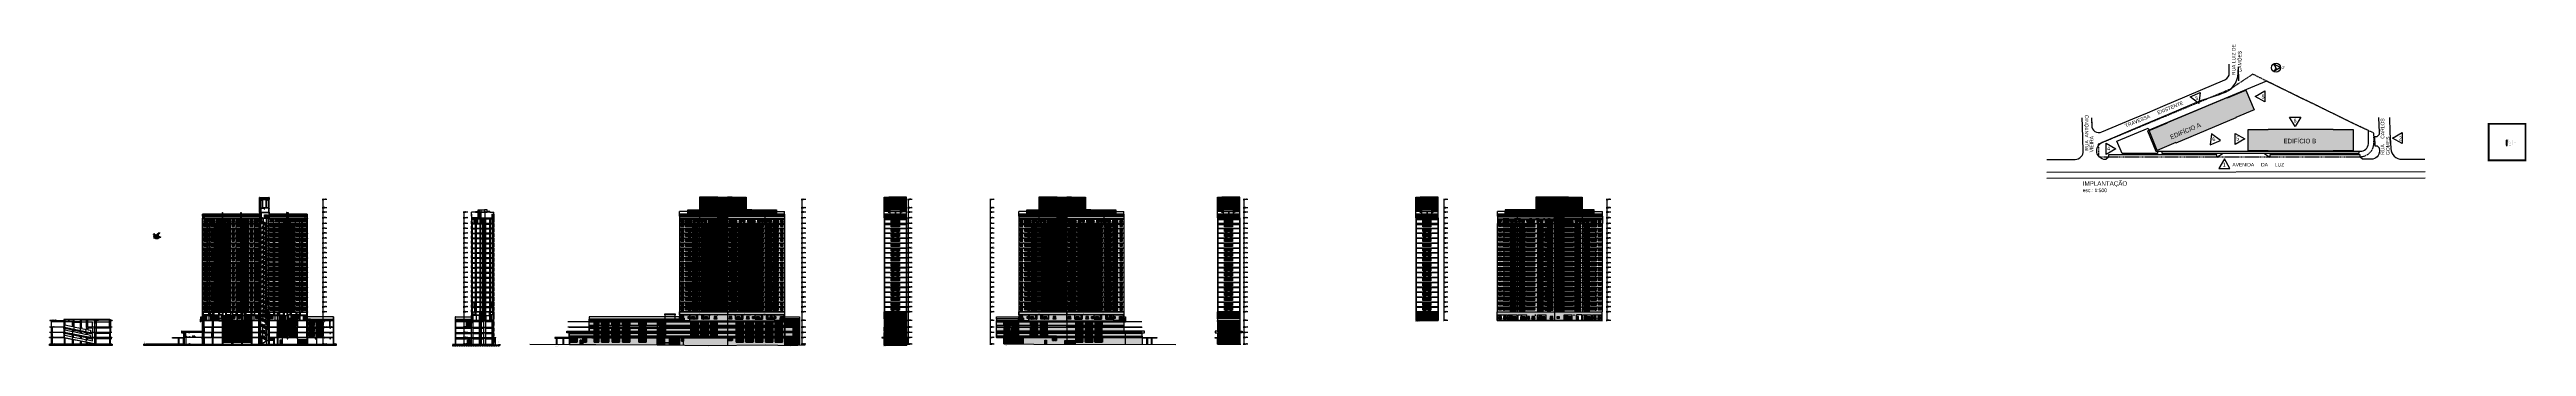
# Model space of a CAD drawing. Header units: metres. Extents: x -9138 to -7768, y 20 to 184.
import ezdxf
from ezdxf.enums import TextEntityAlignment as Align
from ezdxf.xclip import XClip

# ---------------------------------------------------------------- set-up
doc = ezdxf.new("R2010")
doc.units = ezdxf.units.M
doc.header["$XCLIPFRAME"] = 0
doc.linetypes.add('CTE ELEV$0$8231-CRF-1$0$DASHDOT', pattern=[1, 0.5, -0.25, 0, -0.25])
doc.linetypes.add('CTE ELEV$0$DASHEDX2', pattern=[1.5, 1, -0.5])
for name, color, linetype in [('ARQ-DIM EMBASAM', 2, 'Continuous'), ('CTE ELEV$0$.ELE1$0$ARQ-TXT2', 2, 'Continuous'), ('CTE ELEV$0$AR-CAIXILHO', 1, 'Continuous'), ('CTE ELEV$0$ARQ- FRISO', 7, 'Continuous'), ('CTE ELEV$0$ARQ-ALV', 4, 'Continuous'), ('CTE ELEV$0$ARQ-ALV ACAB', 4, 'Continuous'), ('CTE ELEV$0$ARQ-ALV OSSO', 5, 'Continuous'), ('CTE ELEV$0$ARQ-AUX', 7, 'Continuous'), ('CTE ELEV$0$ARQ-AUX1', 1, 'Continuous'), ('CTE ELEV$0$ARQ-AUX2', 2, 'Continuous'), ('CTE ELEV$0$ARQ-AUX3', 3, 'Continuous'), ('CTE ELEV$0$ARQ-AUX4', 6, 'Continuous'), ('CTE ELEV$0$ARQ-CAX', 1, 'Continuous'), ('CTE ELEV$0$ARQ-DIM', 2, 'Continuous'), ('CTE ELEV$0$ARQ-DIM EMBASAM', 2, 'Continuous'), ('CTE ELEV$0$ARQ-ENCH', 1, 'Continuous'), ('CTE ELEV$0$ARQ-EST', 2, 'Continuous'), ('CTE ELEV$0$ARQ-HTC', 251, 'Continuous'), ('CTE ELEV$0$ARQ-PRJ', 7, 'CTE ELEV$0$DASHEDX2'), ('CTE ELEV$0$ARQ-SIM', 1, 'Continuous'), ('CTE ELEV$0$ARQ-TXT', 2, 'Continuous'), ('CTE ELEV$0$ARQ-TXT - EMBASAM', 2, 'Continuous'), ('CTE ELEV$0$ARQ-TXT1.', 1, 'Continuous'), ('CTE ELEV$0$ARQ-TXT2.', 2, 'Continuous'), ('CTE ELEV$0$ES-CORTE', 2, 'Continuous')]:
    doc.layers.add(name, color=color, linetype=linetype)
doc.layers.add('CTE ELEV$0$.ELE1$0$ARQ-SMB-HTC', color=1, linetype='Continuous', lineweight=5)
for name, color, linetype, true_color in [('CTE ELEV$0$ARQ-REVEST', 7, 'Continuous', 0xc79471), ('CTE ELEV$0$COR CASTANHA', 7, 'Continuous', 0x92725d), ('CTE ELEV$0$COR CINZA FECHADO', 7, 'Continuous', 0x56534e), ('CTE ELEV$0$COR PETUNIA', 7, 'Continuous', 0xe8ecec), ('CTE ELEV$0$COR PLATINA', 7, 'Continuous', 0xa1a6a3), ('CTE ELEV$0$COR-CAIX', 7, 'Continuous', 0x45494e)]:
    doc.layers.add(name, color=color, linetype=linetype, true_color=true_color)
doc.styles.add('CTE ELEV$0$.ELE1$0$Adesa', font='ARIALN.TTF')
doc.styles.add('CTE ELEV$0$8231-CRF-1$0$r80-e25', font='romans.shx', dxfattribs={"height": 0.05})
doc.styles.add('CTE ELEV$0$Adesa', font='ARIALN.TTF')
doc.styles.add('CTE ELEV$0$Arial', font='arial.ttf')
doc.styles.add('CTE ELEV$0$M50', font='ARIALN.TTF', dxfattribs={"height": 0.15})
doc.dimstyles.new('CTE ELEV$0$8231-CRF-1$0$25', dxfattribs={"dimtxt": 0.01, "dimasz": 0.0505, "dimexe": 0.022, "dimexo": 0.0295, "dimgap": 0.012, "dimtad": 1, "dimzin": 4, "dimdsep": 46, "dimtxsty": 'CTE ELEV$0$8231-CRF-1$0$r80-e25', "dimblk1": 'CTE ELEV$0$8231-CRF-1$0$_DOTSMALL', "dimblk2": 'CTE ELEV$0$8231-CRF-1$0$_DOTSMALL', "dimsah": 1, "dimcen": 0.1, "dimdle": 0.0275, "dimclrd": 1, "dimclre": 1, "dimclrt": 3, "dimadec": 0, "dimazin": 0, "dimtfac": 1, "dimtix": 1, "dimtmove": 2, "dimatfit": 3, "dimldrblk": 'CTE ELEV$0$8231-CRF-1$0$_DOTSMALL', "dimfxl": 1, "dimtolj": 1, "dimtzin": 4, "dimarcsym": 0})
doc.dimstyles.new('CTE ELEV$0$ADESA 1-0025', dxfattribs={"dimtxt": 0.05, "dimasz": 0.045, "dimexe": 0.03, "dimexo": 0.04, "dimgap": 0.02, "dimtad": 1, "dimtoh": 1, "dimdec": 0, "dimlfac": 100, "dimzin": 4, "dimtxsty": 'CTE ELEV$0$Adesa', "dimblk": 'CTE ELEV$0$_DotSmall', "dimcen": 1, "dimdle": 0.03, "dimclrd": 1, "dimclre": 1, "dimclrt": 256, "dimazin": 1, "dimtm": 1e-09, "dimtfac": 1, "dimtdec": 0, "dimtix": 1, "dimtmove": 2, "dimatfit": 0, "dimldrblk": 'CTE ELEV$0$_DotSmall', "dimfxl": 0.8, "dimtvp": 2, "dimtolj": 1, "dimtzin": 0, "dimarcsym": 0})
doc.dimstyles.new('CTE ELEV$0$ADESA 1-0050', dxfattribs={"dimtxt": 0.1, "dimasz": 0.1, "dimexe": 0.05, "dimexo": 0.05, "dimgap": 0.03, "dimtad": 1, "dimdec": 1, "dimlfac": 100, "dimzin": 12, "dimtxsty": 'CTE ELEV$0$Adesa', "dimblk": 'CTE ELEV$0$_DotSmall', "dimcen": 1, "dimdle": 0.05, "dimclrd": 1, "dimclre": 1, "dimclrt": 256, "dimazin": 3, "dimtm": 1e-09, "dimtfac": 1, "dimtdec": 1, "dimtmove": 1, "dimatfit": 0, "dimldrblk": 'CTE ELEV$0$_DotSmall', "dimfxl": 0.8, "dimtvp": 2, "dimtolj": 1, "dimtzin": 0, "dimarcsym": 0})
pattern_1 = [(0, (6.97724, 2.96994), (0, 0.09525), [])]
pattern_2 = [(0, (5.81747, 2.96994), (0, 0.09525), [])]
pattern_3 = [(45, (-0.0495, 0), (-0.02245064, 0.02245064), [])]
pattern_4 = [(45, (-0.024784, 0), (-0.02245064, 0.02245064), [])]
pattern_5 = [(45, (-0.025073, 1e-07), (-0.02245064, 0.02245064), [])]
pattern_6 = [(45, (5.830443, 0), (-0.02245064, 0.02245064), [])]
pattern_7 = [(0, (0.74004, 2.16916), (0, 0.0635), [])]
pattern_8 = [(0, (1.55943, 0.95), (0, 0.09525), [])]
pattern_9 = [(0, (0.39966, 0.95), (0, 0.09525), [])]
pattern_10 = [(0, (8723.23479, -24.8), (0, 0.2032), []), (90, (8723.23479, -24.8), (-0.2032, 0.2032), [0.2032, -0.2032])]
pattern_11 = [(0, (8851.42126, -30.02), (0, 0.2032), []), (90, (8851.42126, -30.02), (-0.2032, 0.2032), [0.2032, -0.2032])]
pattern_12 = [(0, (-26.534, -26.74991), (0, 0.09525), []), (90, (-26.534, -26.74991), (-0.09525, 6e-18), [])]

# ---------------------------------------------------------------- blocks, each defined once
blk = doc.blocks.new('CTE ELEV$0$V P ALUM')
at = {"layer": 'CTE ELEV$0$COR-CAIX', "transparency": 33554687}
h = blk.add_hatch(color=256, dxfattribs=at)
h.dxf.hatch_style = 1
h.paths.add_polyline_path([(0.9, 2.2), (0, 2.2), (0, 0), (0.9, 0)])
h = blk.add_hatch(color=254, dxfattribs=at)
h.dxf.hatch_style = 1
h.paths.add_polyline_path([(0.8, 2.1), (0.1, 2.1), (0.8, 1.1)], flags=17)
h.paths.add_polyline_path([(0.1, 2.1), (0.1, 1.1), (0.8, 1.1), (0.8, 1.1)])
h.paths.add_polyline_path([(0.8, 1), (0.8, 1), (0.1, 1), (0.1, 0), (0.1, 0)])
h.paths.add_polyline_path([(0.8, 1), (0.1, 0), (0.8, 0)], flags=17)
for points in [[(0.9, 2.2), (0, 2.2), (0, 0), (0.9, 0)], [(0.8, 0), (0.8, 2.1), (0.1, 2.1), (0.1, 0)]]:
    blk.add_lwpolyline(points, close=True)
for points in [[(0.8, 0), (0.8, 2.1), (0, 2.1), (0, 0)], [(0.1, 1.1), (0.8, 1.1)], [(0.1, 1), (0.8, 1)]]:
    blk.add_lwpolyline(points)
at = {"layer": 'CTE ELEV$0$ARQ-AUX'}
blk.add_lwpolyline([(0.9, 0), (0.9, 2.2), (0, 2.2), (0, 0)], close=True, dxfattribs=at)
at = {"layer": 'CTE ELEV$0$ARQ-PRJ'}
blk.add_lwpolyline([(0.1, 2.1), (0.8, 1.1), (0, 0)], dxfattribs=at)
blk = doc.blocks.new('CTE ELEV$0$V NEOREX 18')
at = {"layer": 'CTE ELEV$0$ARQ-AUX'}
h = blk.add_hatch(dxfattribs=at)
h.set_pattern_fill('NET', color=256, scale=0.04)
h.set_pattern_definition([(0, (0.255, 0.5), (0, 0.127), []), (90, (0.255, 0.5), (-0.127, 8e-18), [])])
h.paths.add_polyline_path([(0.01, 0.5), (0.01, 0.01), (0.5, 0.01), (0.5, 0.5)])
at = {"layer": 'CTE ELEV$0$COR-CAIX'}
h = blk.add_hatch(color=256, dxfattribs=at)
h.dxf.hatch_style = 1
h.paths.add_polyline_path([(0, 0.51), (0.51, 0.51), (0.51, 0), (0, 0)])
at = {"layer": 'CTE ELEV$0$ARQ-AUX'}
for points in [[(0, 0.51), (0.51, 0.51), (0.51, 0), (0, 0)], [(0.01, 0.5), (0.5, 0.5), (0.5, 0.01), (0.01, 0.01)]]:
    blk.add_lwpolyline(points, close=True, dxfattribs=at)
blk = doc.blocks.new('CTE ELEV$0$CT AA 1 ANDAR')
at = {"layer": 'CTE ELEV$0$ARQ-CAX'}
h = blk.add_hatch(dxfattribs=at)
h.set_pattern_fill('LINE', scale=0.03)
h.set_pattern_definition(pattern_2)
h.paths.add_polyline_path([(5.5, 3), (6.4, 3), (6.4, 2.1), (5.5, 2.1)])
h = blk.add_hatch(dxfattribs=at)
h.set_pattern_fill('LINE', scale=0.03)
h.set_pattern_definition(pattern_2)
h.paths.add_polyline_path([(5.5, 3), (6.4, 3), (6.4, 2.1), (5.5, 2.1)])
h = blk.add_hatch(dxfattribs=at)
h.set_pattern_fill('LINE', scale=0.03)
h.set_pattern_definition(pattern_1)
h.paths.add_polyline_path([(6.6, 3), (7.5, 3), (7.5, 2.1), (6.6, 2.1)])
h = blk.add_hatch(dxfattribs=at)
h.set_pattern_fill('LINE', scale=0.03)
h.set_pattern_definition(pattern_1)
h.paths.add_polyline_path([(6.6, 3), (7.5, 3), (7.5, 2.1), (6.6, 2.1)])
at = {"layer": 'CTE ELEV$0$ES-CORTE'}
h = blk.add_hatch(color=8, dxfattribs=at)
h.dxf.hatch_style = 1
h.paths.add_polyline_path([(-26.1, 3.6), (-31.6, 3.6), (-31.6, 3.5), (-26.1, 3.5)])
h.paths.add_polyline_path([(-31.8, 3.6), (-32, 3.6), (-32, 3), (-31.8, 3)])
h.paths.add_polyline_path([(-31.6, 0), (-31.6, 3.6), (-31.7, 3.6), (-31.7, 3.5), (-31.7, 0)])
h.paths.add_polyline_path([(-26.1, 3.6), (-26.1, 3), (-25.9, 3), (-25.9, 3.5), (-20.7, 3.5), (-20.7, 3), (-20.5, 3), (-20.5, 3.5), (-15.3, 3.5), (-15.3, 3), (-15.1, 3), (-15.1, 3.5), (-10, 3.5), (-10, 3), (-9.8, 3), (-9.8, 3.5), (-4.6, 3.5), (-4.6, 3), (-4.4, 3), (-4.4, 3.5), (-0.4, 3.5), (-0.4, 0), (-0.2, 0), (-0.2, 3.6)])
h = blk.add_hatch(color=8, dxfattribs=at)
h.dxf.hatch_style = 1
h.paths.add_polyline_path([(5, 2), (3.8, 2), (3.8, 2), (3.8, 2.2), (3.5, 2.2), (3.5, 2.4), (3.2, 2.4), (3.2, 2.6), (2.9, 2.6), (3, 2.7), (2.7, 2.7), (2.7, 2.9), (2.4, 2.9), (2.4, 3.1), (2.1, 3.1), (2.1, 3.3), (1.9, 3.3), (1.9, 3.5), (1.6, 3.5), (1.6, 3.6), (-0.2, 3.6), (-0.2, 0), (0, 0), (0, 3.5), (1.4, 3.5), (3.7, 1.9), (5, 1.9)])
h = blk.add_hatch(color=8, dxfattribs=at)
h.dxf.hatch_style = 1
h.paths.add_polyline_path([(5, 2), (3.8, 2), (3.8, 2), (3.8, 2.2), (3.5, 2.2), (3.5, 2.4), (3.2, 2.4), (3.2, 2.6), (2.9, 2.6), (3, 2.7), (2.7, 2.7), (2.7, 2.9), (2.4, 2.9), (2.4, 3.1), (2.1, 3.1), (2.1, 3.3), (1.9, 3.3), (1.9, 3.5), (1.6, 3.5), (1.6, 3.6), (-0.2, 3.6), (-0.2, 0), (0, 0), (0, 3.5), (1.4, 3.5), (3.7, 1.9), (5, 1.9)])
h = blk.add_hatch(color=8, dxfattribs=at)
h.dxf.hatch_style = 1
h.paths.add_polyline_path([(15.2, 3), (15.4, 3), (15.4, 3.5), (20.6, 3.5), (20.6, 3), (20.8, 3), (20.8, 3.5), (26.2, 3.5), (26.2, 0), (26.4, 0), (26.4, 3.6), (5, 3.6), (5, 0), (5.2, 0), (5.2, 3.5), (9.8, 3.5), (9.8, 3), (10, 3), (10, 3.5), (15.2, 3.5)])
h = blk.add_hatch(color=8, dxfattribs=at)
h.dxf.hatch_style = 1
h.paths.add_polyline_path([(40.8, 3.6), (26.4, 3.6), (26.4, 3), (26.6, 3), (26.6, 3.5), (30.6, 3.5), (30.6, 3), (30.8, 3), (30.8, 3.5), (35.8, 3.5), (36, 3.5), (38.7, 3.5), (38.7, 3), (39, 3), (39, 3.5), (40.5, 3.5), (40.5, 0), (40.8, 0)])
at = {"layer": 'CTE ELEV$0$ARQ-ALV ACAB'}
for p, q in [((0, 0, 0), (0, 3.5, 0)), ((0, 0, 0), (0, 3.5, 0)), ((0, 0, 0), (1.2, 0, 0)), ((0, 0, 0), (1.2, 0, 0)), ((1.2, 0, 0), (1.2, 3.5, 0)), ((1.2, 0, 0), (1.2, 3.5, 0)), ((1.3, 0, 0), (1.3, 3.5, 0)), ((1.3, 0, 0), (1.3, 3.5, 0)), ((5, 2, 0), (5, 3.6, 0)), ((5, 2, 0), (5, 3.6, 0)), ((5, 0, 0), (5, 1.9, 0)), ((5, 0, 0), (5, 1.9, 0)), ((7.7, 0), (7.7, 3.5)), ((7.7, 0), (7.7, 3.5)), ((7.9, 0), (7.9, 3.5)), ((7.9, 0), (7.9, 3.5))]:
    blk.add_line(p, q, dxfattribs=at)
at = {"layer": 'CTE ELEV$0$ARQ-ALV ACAB', "elevation": 0}
blk.add_lwpolyline([(1.6, 3.6), (1.6, 3.6), (1.3, 3.6)], dxfattribs=at)
blk.add_lwpolyline([(1.6, 3.6), (1.6, 3.6), (1.3, 3.6)], dxfattribs=at)
at = {"layer": 'CTE ELEV$0$ARQ-ALV OSSO'}
for p, q in [((-26.1, 0), (-26.1, 3)), ((-26.1, 0), (-26.1, 3)), ((-25.9, 0), (-25.9, 3)), ((-25.9, 0), (-25.9, 3)), ((1.2, 0, 0), (1.2, 3.5, 0)), ((1.2, 0, 0), (1.2, 3.5, 0)), ((1.3, 0, 0), (1.3, 3.5, 0)), ((1.3, 0, 0), (1.3, 3.5, 0)), ((7.7, 0), (7.7, 3.5)), ((7.7, 0), (7.7, 3.5)), ((7.9, 0), (7.9, 3.5)), ((7.9, 0), (7.9, 3.5))]:
    blk.add_line(p, q, dxfattribs=at)
at = {"layer": 'CTE ELEV$0$ARQ-AUX'}
for p, q in [((-15.5, 0), (-15.5, 3.5)), ((-14.8, 0), (-14.8, 3.5)), ((8.1, 0), (8.1, 3.5)), ((10.2, 0), (10.2, 3.5))]:
    blk.add_line(p, q, dxfattribs=at)
at = {"layer": 'CTE ELEV$0$ARQ-AUX1'}
for p, q in [((-31.4, 0), (-31.4, 3.5)), ((-25.8, 0), (-25.8, 3.5)), ((-25.8, 0), (-25.8, 3.5)), ((-20.7, 0), (-20.7, 3.5)), ((-20.7, 0), (-20.7, 3.5)), ((-20.3, 0), (-20.3, 3.5)), ((-15.3, 0), (-15.3, 3.5)), ((-15.3, 0), (-15.3, 3.5)), ((-15, 0), (-15, 3.5)), ((-15, 0), (-15, 3.5)), ((-10, 0), (-10, 3.5)), ((-10, 0), (-10, 3.5)), ((-9.6, 0), (-9.6, 3.5)), ((-9.6, 0), (-9.6, 3.5)), ((-4.6, 0), (-4.6, 3.5)), ((-4.6, 0), (-4.6, 3.5)), ((-4.3, 0), (-4.3, 3.5)), ((-4.3, 0), (-4.3, 3.5)), ((-0.6, 0, 0), (-0.6, 3.5, 0)), ((-0.6, 0, 0), (-0.6, 3.5, 0)), ((0, 0.6, 0), (1.2, 0.6, 0)), ((0, 0.6, 0), (1.2, 0.6, 0)), ((0, 0.4, 0), (1.2, 0.4, 0)), ((0, 0.4, 0), (1.2, 0.4, 0)), ((0, 0.2, 0), (1.2, 0.2, 0)), ((0, 0.2, 0), (1.2, 0.2, 0)), ((1.6, 4.6, 0), (1.5, 4.6, 0)), ((1.6, 4.6, 0), (1.5, 4.6, 0)), ((1.6, 4.5, 0), (1.5, 4.5, 0)), ((1.6, 4.5, 0), (1.5, 4.5, 0)), ((1.6, 4.3, 0), (1.5, 4.3, 0)), ((1.6, 4.3, 0), (1.5, 4.3, 0)), ((1.6, 4.3, 0), (1.5, 4.3, 0)), ((1.6, 4.3, 0), (1.5, 4.3, 0)), ((1.6, 4.6, 0), (1.6, 6.3)), ((3.8, 3.1, 0), (1.6, 4.6, 0)), ((3.8, 3.1, 0), (1.6, 4.6, 0)), ((3.8, 3.1, 0), (1.6, 4.5, 0)), ((1.6, 4.3, 0), (1.6, 4.5, 0)), ((3.8, 3.1, 0), (1.6, 4.5, 0)), ((1.6, 4.3, 0), (1.6, 4.5, 0)), ((1.6, 3.6), (1.6, 4.3)), ((3.8, 2.9, 0), (1.6, 4.3, 0)), ((3.8, 2.8, 0), (1.6, 4.3, 0)), ((1.6, 3.6), (1.6, 4.3)), ((3.8, 2.9, 0), (1.6, 4.3, 0)), ((3.8, 2.8, 0), (1.6, 4.3, 0)), ((3.8, 3.1, 0), (3.8, 5.1, 0)), ((3.8, 3.1, 0), (3.8, 5.1, 0)), ((3.8, 3.1, 0), (3.8, 3.1, 0)), ((3.8, 3.1, 0), (3.8, 3.1, 0)), ((3.8, 2.9, 0), (3.8, 3.1, 0)), ((3.8, 3.1, 0), (3.8, 3.1, 0)), ((3.8, 3.1, 0), (3.8, 3.1, 0)), ((3.8, 2.9, 0), (3.8, 3.1, 0)), ((3.8, 2.2, 0), (3.8, 2.9, 0)), ((3.8, 2.9, 0), (3.8, 2.9, 0)), ((3.8, 2.2, 0), (3.8, 2.9, 0)), ((3.8, 2.9, 0), (3.8, 2.9, 0)), ((3.8, 2.8, 0), (3.8, 2.8, 0)), ((3.8, 2.8, 0), (3.8, 2.8, 0)), ((3.8, 0, 0), (3.8, 1.9, 0)), ((3.8, 0, 0), (3.8, 1.9, 0)), ((5.3, 0, 0), (5.3, 3.5, 0)), ((5.3, 0, 0), (5.3, 3.5, 0)), ((9.7, 0), (9.7, 3.5)), ((9.7, 0), (9.7, 3.5)), ((10, 0), (10, 3.5)), ((10, 0), (10, 3.5)), ((26.4, 0), (26.4, 3)), ((26.4, 0), (26.4, 3)), ((26.6, 0), (26.6, 3)), ((26.6, 0), (26.6, 3))]:
    blk.add_line(p, q, dxfattribs=at)
at = {"layer": 'CTE ELEV$0$ARQ-AUX1', "elevation": 0}
for points in [[(0.1, 1.4), (0.1, 1.4, -0.414214), (0.1, 1.4), (0, 1.4)], [(0.1, 1.4), (0.1, 1.4, -0.414214), (0, 1.4), (0, 1.4)], [(0.1, 1.4), (0.1, 1.4, -0.414214), (0.1, 1.4), (0, 1.4)], [(0.1, 1.4), (0.1, 1.4, -0.414214), (0, 1.4), (0, 1.4)], [(0.1, 1.2), (0.1, 1.2, -0.414214), (0.1, 1.2), (0, 1.2)], [(0.1, 1.2), (0.1, 1.2, -0.414214), (0, 1.2), (0, 1.2)], [(0.1, 1.2), (0.1, 1.2, -0.414214), (0.1, 1.2), (0, 1.2)], [(0.1, 1.2), (0.1, 1.2, -0.414214), (0, 1.2), (0, 1.2)], [(1.1, 1.4), (1.1, 1.4, 0.414214), (1.1, 1.4), (1.2, 1.4)], [(1.1, 1.4), (1.1, 1.4, 0.414214), (1.1, 1.4), (1.2, 1.4)], [(1.1, 1.4), (1.1, 1.4, 0.414214), (1.1, 1.4), (1.2, 1.4)], [(1.1, 1.4), (1.1, 1.4, 0.414214), (1.1, 1.4), (1.2, 1.4)], [(1.1, 1.2), (1.1, 1.2, 0.414214), (1.1, 1.2), (1.2, 1.2)], [(1.1, 1.2), (1.1, 1.2, 0.414214), (1.1, 1.2), (1.2, 1.2)], [(1.1, 1.2), (1.1, 1.2, 0.414214), (1.1, 1.2), (1.2, 1.2)], [(1.1, 1.2), (1.1, 1.2, 0.414214), (1.1, 1.2), (1.2, 1.2)], [(4.9, 2.9), (4.9, 2.8, 0.414214), (4.9, 2.8), (5, 2.8)], [(4.9, 2.9), (4.9, 2.9, 0.414214), (4.9, 2.8), (5, 2.8)], [(4.9, 2.9), (4.9, 2.8, 0.414214), (4.9, 2.8), (5, 2.8)], [(4.9, 2.9), (4.9, 2.9, 0.414214), (4.9, 2.8), (5, 2.8)], [(4.9, 2.7), (4.9, 2.6, 0.414214), (4.9, 2.6), (5, 2.6)], [(4.9, 2.7), (4.9, 2.6, 0.414214), (4.9, 2.6), (5, 2.6)], [(4.9, 2.7), (4.9, 2.6, 0.414214), (4.9, 2.6), (5, 2.6)], [(4.9, 2.7), (4.9, 2.6, 0.414214), (4.9, 2.6), (5, 2.6)]]:
    blk.add_lwpolyline(points, format="xyb", dxfattribs=at)
at = {"layer": 'CTE ELEV$0$ARQ-AUX1'}
for points in [[(7.7, 3.2), (7.4, 3.2), (7.4, 3.5)], [(7.7, 3.2), (7.4, 3.2), (7.4, 3.5)], [(12.3, 3.5), (12.3, 0)], [(20.8, 3), (20.8, 0)], [(21.7, 2.2), (21.7, 0.1)], [(23.4, 2.2), (23.4, 0.1)], [(25.2, 2.2), (25.2, 0.1)]]:
    blk.add_lwpolyline(points, dxfattribs=at)
for points in [[(20.9, 0.1), (22.5, 0.1), (22.5, 2.3), (20.9, 2.3)], [(21, 0.1), (22.5, 0.1), (22.5, 2.2), (21, 2.2)], [(21, 0.1), (22.5, 0.1), (22.5, 2.2), (21, 2.2)], [(22.6, 0.1), (24.2, 0.1), (24.2, 2.3), (22.6, 2.3)], [(22.7, 0.1), (24.2, 0.1), (24.2, 2.2), (22.7, 2.2)], [(22.7, 0.1), (24.2, 0.1), (24.2, 2.2), (22.7, 2.2)], [(24.3, 0.1), (26, 0.1), (26, 2.3), (24.3, 2.3)], [(24.4, 0.1), (25.9, 0.1), (25.9, 2.2), (24.4, 2.2)], [(24.4, 0.1), (25.9, 0.1), (25.9, 2.2), (24.4, 2.2)]]:
    blk.add_lwpolyline(points, close=True, dxfattribs=at)
for centre in [(0.1, 1.5, 0), (0.1, 1.5, 0), (0.1, 1.2, 0), (0.1, 1.2, 0), (1.1, 1.5, 0), (1.1, 1.5, 0), (1.1, 1.2, 0), (1.1, 1.2, 0), (4.9, 2.9, 0), (4.9, 2.9, 0), (4.9, 2.7, 0), (4.9, 2.7, 0)]:
    blk.add_circle(centre, 0.0225, dxfattribs=at)
for centre, start, end in [((1.5, 4.5, 0), 90, 270), ((1.5, 4.5, 0), 90, 270), ((1.5, 4.3, 0), 90, 270), ((1.5, 4.3, 0), 90, 270), ((3.8, 3.1, 0), 270, 90), ((3.8, 3.1, 0), 270, 90), ((3.8, 2.9, 0), 270, 90), ((3.8, 2.9, 0), 270, 90)]:
    blk.add_arc(centre, 0.0225, start, end, dxfattribs=at)
at = {"layer": 'CTE ELEV$0$ARQ-CAX', "elevation": 0}
for points in [[(5.4, 3), (6.4, 3), (6.4, 2), (5.4, 2)], [(5.4, 3), (6.4, 3), (6.4, 2), (5.4, 2)], [(5.5, 3), (6.4, 3), (6.4, 2.1), (5.5, 2.1)], [(5.5, 3), (6.4, 3), (6.4, 2.1), (5.5, 2.1)]]:
    blk.add_lwpolyline(points, close=True, dxfattribs=at)
at = {"layer": 'CTE ELEV$0$ARQ-CAX'}
for points in [[(6.6, 3), (7.6, 3), (7.6, 2), (6.6, 2)], [(6.6, 3), (7.5, 3), (7.5, 2.1), (6.6, 2.1)], [(6.6, 3), (7.6, 3), (7.6, 2), (6.6, 2)], [(6.6, 3), (7.5, 3), (7.5, 2.1), (6.6, 2.1)]]:
    blk.add_lwpolyline(points, close=True, dxfattribs=at)
at = {"layer": 'CTE ELEV$0$ARQ-EST'}
blk.add_line((3.7, 1.9, 0), (5, 1.9, 0), dxfattribs=at)
blk.add_line((3.7, 1.9, 0), (5, 1.9, 0), dxfattribs=at)
at = {"layer": 'CTE ELEV$0$ARQ-EST', "elevation": 0}
for points in [[(1.4, 3.5), (3.7, 1.9)], [(1.4, 3.5), (3.7, 1.9)], [(1.6, 3.5), (1.6, 3.6)], [(1.6, 3.5), (1.6, 3.6)], [(1.9, 3.3), (1.9, 3.5), (1.6, 3.5)], [(1.9, 3.3), (1.9, 3.5), (1.6, 3.5)], [(2.1, 3.1), (2.1, 3.3), (1.9, 3.3)], [(2.1, 3.1), (2.1, 3.3), (1.9, 3.3)], [(2.4, 2.9), (2.4, 3.1), (2.1, 3.1)], [(2.4, 2.9), (2.4, 3.1), (2.1, 3.1)], [(2.7, 2.7), (2.7, 2.9), (2.4, 2.9)], [(2.7, 2.7), (2.7, 2.9), (2.4, 2.9)], [(2.9, 2.6), (3, 2.7), (2.7, 2.7)], [(2.9, 2.6), (3, 2.7), (2.7, 2.7)], [(3.2, 2.4), (3.2, 2.6), (2.9, 2.6)], [(3.2, 2.4), (3.2, 2.6), (2.9, 2.6)], [(3.5, 2.2), (3.5, 2.4), (3.2, 2.4)], [(3.5, 2.2), (3.5, 2.4), (3.2, 2.4)], [(3.8, 2), (3.8, 2.2), (3.5, 2.2)], [(3.8, 2), (3.8, 2.2), (3.5, 2.2)], [(3.8, 2), (3.8, 2), (5, 2)], [(3.8, 2), (3.8, 2), (5, 2)]]:
    blk.add_lwpolyline(points, dxfattribs=at)
at = {"layer": 'CTE ELEV$0$ARQ-PRJ', "elevation": 0}
for points in [[(1.9, 0.6), (1.3, 0.6)], [(1.9, 0.6), (1.3, 0.6)], [(1.9, 0.5), (1.3, 0.5)], [(1.9, 0.5), (1.3, 0.5)], [(3.5, 1.5), (1.9, 0.5)], [(3.5, 1.5), (1.9, 0.5)], [(1.9, 0.6), (1.9, 0.8), (2.1, 0.8)], [(1.9, 0.6), (1.9, 0.8), (2.1, 0.8)], [(2.1, 0.8), (2.1, 0.9), (2.4, 0.9)], [(2.1, 0.8), (2.1, 0.9), (2.4, 0.9)], [(2.4, 0.9), (2.4, 1.1), (2.7, 1.1)], [(2.4, 0.9), (2.4, 1.1), (2.7, 1.1)], [(2.7, 1.1), (2.7, 1.3), (3, 1.3)], [(2.7, 1.1), (2.7, 1.3), (3, 1.3)], [(3, 1.3), (2.9, 1.5), (3.2, 1.5)], [(3, 1.3), (2.9, 1.5), (3.2, 1.5)], [(3.2, 1.5), (3.2, 1.7), (3.5, 1.7)], [(3.2, 1.5), (3.2, 1.7), (3.5, 1.7)], [(3.5, 1.7), (3.5, 1.8), (3.8, 1.8)], [(3.5, 1.7), (3.5, 1.8), (3.8, 1.8)], [(3.8, 1.8), (3.8, 1.9)], [(3.8, 1.8), (3.8, 1.9)]]:
    blk.add_lwpolyline(points, dxfattribs=at)
at = {"layer": 'CTE ELEV$0$ARQ-PRJ'}
for points in [[(21, 2.2), (21.7, 1.1), (21, 0.1)], [(22.5, 2.2), (21.7, 1.1), (22.5, 0.1)], [(22.7, 2.2), (23.4, 1.1), (22.7, 0.1)], [(24.2, 2.2), (23.4, 1.1), (24.2, 0.1)], [(24.4, 2.2), (25.2, 1.1), (24.4, 0.1)], [(25.9, 2.2), (25.2, 1.1), (25.9, 0.1)]]:
    blk.add_lwpolyline(points, dxfattribs=at)
at = {"layer": 'CTE ELEV$0$ES-CORTE'}
for p, q in [((-41.8, 0), (40.8, 0)), ((-41.8, 0), (40.8, 0)), ((-31.8, 3.6), (-31.8, 3.6)), ((-31.8, 3.6), (-31.8, 3.6)), ((-31.7, 0), (-31.7, 3.6)), ((-31.6, 3.6, 0), (-31.7, 3.6, 0)), ((-31.6, 3.6, 0), (-31.7, 3.6, 0)), ((-31.7, 0), (-31.7, 3.5)), ((-31.6, 0), (-31.6, 3.6)), ((-0.2, 3.6, 0), (-31.6, 3.6, 0)), ((-31.6, 0), (-31.6, 3.6)), ((-26.1, 3.5), (-31.6, 3.5)), ((-0.2, 3.6, 0), (-26.1, 3.6, 0)), ((-20.7, 3.5), (-25.9, 3.5)), ((-20.7, 3.5), (-25.9, 3.5)), ((-15.3, 3.5), (-20.5, 3.5)), ((-15.3, 3.5), (-20.5, 3.5)), ((-10, 3.5), (-15.1, 3.5)), ((-10, 3.5), (-15.1, 3.5)), ((-4.6, 3.5), (-9.8, 3.5)), ((-4.6, 3.5), (-9.8, 3.5)), ((-0.4, 3.5, 0), (-4.4, 3.5)), ((-0.4, 3.5, 0), (-4.4, 3.5)), ((-0.4, 0, 0), (-0.4, 3.5, 0)), ((-0.4, 0, 0), (-0.4, 3.5, 0)), ((1.6, 3.6, 0), (-0.2, 3.6, 0)), ((-0.2, 0, 0), (-0.2, 3.6, 0)), ((-0.2, 0, 0), (-0.2, 3.6, 0)), ((1.6, 3.6, 0), (-0.2, 3.6, 0)), ((-0.2, 0, 0), (-0.2, 3.6, 0)), ((-0.2, 0, 0), (-0.2, 3.6, 0)), ((1.4, 3.5, 0), (0, 3.5, 0)), ((0, 0, 0), (0, 3.5, 0)), ((1.4, 3.5, 0), (0, 3.5, 0)), ((0, 0, 0), (0, 3.5, 0)), ((5, 0, 0), (5, 3.6, 0)), ((26.4, 3.6), (5, 3.6, 0)), ((5, 0, 0), (5, 3.6, 0)), ((26.4, 3.6), (5, 3.6, 0)), ((20.6, 3.5), (15.4, 3.5)), ((20.6, 3.5), (15.4, 3.5)), ((26.4, 0), (26.4, 3.6)), ((40.8, 3.6), (26.4, 3.6)), ((26.4, 0), (26.4, 3.6)), ((40.8, 3.6), (26.4, 3.6)), ((30.6, 3.5), (26.6, 3.5)), ((30.6, 3.5), (26.6, 3.5)), ((35.8, 3.5), (30.8, 3.5)), ((35.8, 3.5), (30.8, 3.5)), ((38.7, 3.5), (36, 3.5)), ((38.7, 3.5), (36, 3.5)), ((40.5, 3.5), (39, 3.5)), ((40.5, 3.5), (39, 3.5)), ((40.5, 3.5), (40.5, 0)), ((40.5, 3.5), (40.5, 0)), ((40.8, 3.6), (40.8, 0)), ((40.8, 3.6), (40.8, 0))]:
    blk.add_line(p, q, dxfattribs=at)
for points in [[(-31.8, 3.6), (-32, 3.6)], [(-31.8, 3.6), (-32, 3.6)], [(-26.1, 3.5), (-26.1, 3), (-25.9, 3), (-25.9, 3.5)], [(-26.1, 3.5), (-26.1, 3), (-25.9, 3), (-25.9, 3.5)], [(-20.7, 3.5), (-20.7, 3), (-20.5, 3), (-20.5, 3.5)], [(-20.7, 3.5), (-20.7, 3), (-20.5, 3), (-20.5, 3.5)], [(-15.3, 3.5), (-15.3, 3), (-15.1, 3), (-15.1, 3.5)], [(-15.3, 3.5), (-15.3, 3), (-15.1, 3), (-15.1, 3.5)], [(-10, 3.5), (-10, 3), (-9.8, 3), (-9.8, 3.5)], [(-10, 3.5), (-10, 3), (-9.8, 3), (-9.8, 3.5)], [(-4.6, 3.5), (-4.6, 3), (-4.4, 3), (-4.4, 3.5)], [(-4.6, 3.5), (-4.6, 3), (-4.4, 3), (-4.4, 3.5)], [(15.2, 3.5), (10, 3.5), (10, 3), (9.8, 3), (9.8, 3.5), (5.2, 3.5), (5.2, 0)], [(15.2, 3.5), (10, 3.5), (10, 3), (9.8, 3), (9.8, 3.5), (5.2, 3.5), (5.2, 0)], [(15.2, 3.5), (15.2, 3), (15.4, 3), (15.4, 3.5)], [(15.2, 3.5), (15.2, 3), (15.4, 3), (15.4, 3.5)], [(20.6, 3.5), (20.6, 3), (20.8, 3), (20.8, 3.5)], [(20.6, 3.5), (20.6, 3), (20.8, 3), (20.8, 3.5)], [(26.2, 0), (26.2, 3.5), (20.8, 3.5)], [(26.2, 0), (26.2, 3.5), (20.8, 3.5)], [(26.4, 3.6), (26.4, 3), (26.6, 3), (26.6, 3.5)], [(26.4, 3.6), (26.4, 3), (26.6, 3), (26.6, 3.5)], [(30.6, 3.5), (30.6, 3), (30.8, 3), (30.8, 3.5)], [(30.6, 3.5), (30.6, 3), (30.8, 3), (30.8, 3.5)], [(35.8, 3.5), (35.8, 3.5), (36, 3.5), (36, 3.5)], [(35.8, 3.5), (35.8, 3.5), (36, 3.5), (36, 3.5)], [(38.7, 3.5), (38.7, 3), (39, 3), (39, 3.5)], [(38.7, 3.5), (38.7, 3), (39, 3), (39, 3.5)]]:
    blk.add_lwpolyline(points, dxfattribs=at)
at = {"layer": 'CTE ELEV$0$ES-CORTE', "elevation": 0}
blk.add_lwpolyline([(-32, 3.6), (-32, 3), (-31.8, 3), (-31.8, 3.6)], dxfattribs=at)
at = {"layer": 'CTE ELEV$0$ARQ-AUX1'}
for p in [(-19.9, 2.5, 0), (-19.9, 2.5, 0), (-19.9, 2, 0), (-19.9, 2, 0), (-19.9, 1.5, 0), (-19.9, 1.5, 0), (-19.9, 1, 0), (-19.9, 1, 0), (-19.4, 2.5, 0), (-19.4, 2.5, 0), (-19.4, 2, 0), (-19.4, 2, 0), (-19.4, 1.5, 0), (-19.4, 1.5, 0), (-19.4, 1, 0), (-19.4, 1, 0), (-18.9, 2.5, 0), (-18.9, 2.5, 0), (-18.9, 2, 0), (-18.9, 2, 0), (-18.9, 1.5, 0), (-18.9, 1.5, 0), (-18.9, 1, 0), (-18.9, 1, 0), (-18.3, 2.5, 0), (-18.3, 2.5, 0), (-18.3, 2, 0), (-18.3, 2, 0), (-18.3, 1.5, 0), (-18.3, 1.5, 0), (-18.3, 1, 0), (-18.3, 1, 0), (-17.8, 2.5, 0), (-17.8, 2.5, 0), (-17.8, 2, 0), (-17.8, 2, 0), (-17.8, 1.5, 0), (-17.8, 1.5, 0), (-17.8, 1, 0), (-17.8, 1, 0), (-17.3, 2.5), (-17.3, 2.5), (-17.3, 2), (-17.3, 2), (-17.3, 1.5), (-17.3, 1.5), (-17.3, 1, 0), (-17.3, 1, 0), (-16.8, 2.5), (-16.8, 2.5), (-16.8, 2), (-16.8, 2), (-16.8, 1.5), (-16.8, 1.5), (-16.8, 1, 0), (-16.8, 1, 0), (-16.3, 2.5), (-16.3, 2.5), (-16.3, 2), (-16.3, 2), (-16.3, 1.5), (-16.3, 1.5), (-16.3, 1, 0), (-16.3, 1, 0), (-14.6, 2.5), (-14.6, 2.5), (-14.6, 2), (-14.6, 2), (-14.6, 1.5), (-14.6, 1.5), (-14.6, 1), (-14.6, 1), (-14.1, 2.5), (-14.1, 2.5), (-14.1, 2), (-14.1, 2), (-14.1, 1.5), (-14.1, 1.5), (-14.1, 1), (-14.1, 1), (-13.6, 2.5), (-13.6, 2.5), (-13.6, 2), (-13.6, 2), (-13.6, 1.5), (-13.6, 1.5), (-13.6, 1), (-13.6, 1), (-13, 2.5), (-13, 2.5), (-13, 2), (-13, 2), (-13, 1.5), (-13, 1.5), (-13, 1), (-13, 1), (-12.5, 2.5), (-12.5, 2.5), (-12.5, 2), (-12.5, 2), (-12.5, 1.5), (-12.5, 1.5), (-12.5, 1), (-12.5, 1), (-12, 2.5), (-12, 2.5), (-12, 2), (-12, 2), (-12, 1.5), (-12, 1.5), (-12, 1), (-12, 1), (-11.5, 2.5), (-11.5, 2.5), (-11.5, 2), (-11.5, 2), (-11.5, 1.5), (-11.5, 1.5), (-11.5, 1), (-11.5, 1), (-11, 2.5), (-11, 2.5), (-11, 2), (-11, 2), (-11, 1.5), (-11, 1.5), (-11, 1), (-11, 1), (-9.2, 2.5), (-9.2, 2.5), (-9.2, 2), (-9.2, 2), (-9.2, 1.5), (-9.2, 1.5), (-9.2, 1), (-9.2, 1), (-8.7, 2.5), (-8.7, 2.5), (-8.7, 2), (-8.7, 2), (-8.7, 1.5), (-8.7, 1.5), (-8.7, 1), (-8.7, 1), (-8.2, 2.5), (-8.2, 2.5), (-8.2, 2), (-8.2, 2), (-8.2, 1.5), (-8.2, 1.5), (-8.2, 1), (-8.2, 1), (-7.7, 2.5), (-7.7, 2.5), (-7.7, 2), (-7.7, 2), (-7.7, 1.5), (-7.7, 1.5), (-7.7, 1), (-7.7, 1), (-7.2, 2.5), (-7.2, 2.5), (-7.2, 2), (-7.2, 2), (-7.2, 1.5), (-7.2, 1.5), (-7.2, 1), (-7.2, 1), (-6.7, 2.5), (-6.7, 2.5), (-6.7, 2), (-6.7, 2), (-6.7, 1.5), (-6.7, 1.5), (-6.7, 1), (-6.7, 1), (-6.2, 2.5), (-6.2, 2.5), (-6.2, 2), (-6.2, 2), (-6.2, 1.5), (-6.2, 1.5), (-6.2, 1), (-6.2, 1), (-5.7, 2.5), (-5.7, 2.5), (-5.7, 2), (-5.7, 2), (-5.7, 1.5), (-5.7, 1.5), (-5.7, 1), (-5.7, 1)]:
    blk.add_blockref('CTE ELEV$0$V NEOREX 18', p, dxfattribs=at)
at = {"layer": 'CTE ELEV$0$ARQ-CAX'}
blk.add_blockref('CTE ELEV$0$V P ALUM', (11, 0), dxfattribs=at)
blk.add_blockref('CTE ELEV$0$V P ALUM', (11, 0), dxfattribs=at)
at = {"layer": 'CTE ELEV$0$ARQ-TXT', "style": 'CTE ELEV$0$Adesa'}
for s, p in [('ETE', (-37.7, 0, 0)), ('ESTACIONAMENTO', (-22.9, 0, 0)), ('PRESSURIZAÇÃO', (5.9, 0, 0)), ('PRESSURIZAÇÃO', (5.9, 0, 0)), ('ESTACIONAMENTO', (18.1, 0, 0)), ('ESTACIONAMENTO', (33, 0, 0))]:
    blk.add_text(s, height=0.12, rotation=0.4387, dxfattribs=at).set_placement(p, align=Align.CENTER)
at = {"layer": 'CTE ELEV$0$ARQ-TXT', "style": 'CTE ELEV$0$M50'}
for s, p in [('03', (0.1, 0.6, 0)), ('03', (0.1, 0.6, 0)), ('02', (0.1, 0.5, 0)), ('02', (0.1, 0.5, 0)), ('01', (0.1, 0.3, 0)), ('01', (0.1, 0.3, 0)), ('20', (1.5, 3.7, 0)), ('20', (1.5, 3.7, 0)), ('19', (1.8, 3.5, 0)), ('19', (1.8, 3.5, 0)), ('04', (2, 0.8, 0)), ('04', (2, 0.8, 0)), ('18', (2, 3.3, 0)), ('18', (2, 3.3, 0)), ('05', (2.3, 1, 0)), ('05', (2.3, 1, 0)), ('17', (2.3, 3.1, 0)), ('17', (2.3, 3.1, 0)), ('16', (2.5, 3, 0)), ('16', (2.5, 3, 0)), ('06', (2.5, 1.2, 0)), ('06', (2.5, 1.2, 0)), ('15', (2.8, 2.8, 0)), ('15', (2.8, 2.8, 0)), ('07', (2.8, 1.4, 0)), ('07', (2.8, 1.4, 0)), ('08', (3.1, 1.5, 0)), ('08', (3.1, 1.5, 0)), ('14', (3.1, 2.6, 0)), ('14', (3.1, 2.6, 0)), ('13', (3.3, 2.5, 0)), ('13', (3.3, 2.5, 0)), ('09', (3.3, 1.7, 0)), ('09', (3.3, 1.7, 0)), ('10', (3.6, 1.9, 0)), ('10', (3.6, 1.9, 0)), ('12', (3.6, 2.3, 0)), ('12', (3.6, 2.3, 0)), ('11', (3.8, 2.1, 0)), ('11', (3.8, 2.1, 0))]:
    blk.add_text(s, height=0.09, dxfattribs=at).set_placement(p, align=Align.MIDDLE)
blk = doc.blocks.new('CTE ELEV$0$_DotSmall')
at = {"color": 0, "linetype": 'ByBlock', "const_width": 0.5}
blk.add_lwpolyline([(-0.0625, 0, 1), (0.0625, 0, 1)], format="xyb", close=True, dxfattribs=at)
blk = doc.blocks.new('*D694')
at = {"layer": 'CTE ELEV$0$ARQ-DIM', "color": 1, "lineweight": -2, "transparency": 16777216}
for p, q in [((-43.1, 4), (-42.5, 4)), ((-43.1, 3.4), (-42.5, 3.4)), ((-42.6, 4.1), (-42.6, 3.4))]:
    blk.add_line(p, q, dxfattribs=at)
at = {"layer": 'Defpoints', "color": 0, "transparency": 16777216}
for p in [(-43.2, 4), (-43.2, 3.4), (-42.6, 3.4)]:
    blk.add_point(p, dxfattribs=at)
at = {"layer": 'CTE ELEV$0$ARQ-DIM', "color": 1, "lineweight": -2, "transparency": 16777216, "xscale": 0.1, "yscale": 0.1, "zscale": 0.1}
for p, rotation in [((-42.6, 4), 90), ((-42.6, 3.4), 270)]:
    blk.add_blockref('CTE ELEV$0$_DotSmall', p, dxfattribs=dict(at, rotation=rotation))
at = {"layer": 'CTE ELEV$0$ARQ-DIM', "transparency": 16777216, "insert": (-42.6, 3.7), "char_height": 0.1, "attachment_point": 5, "rotation": 90, "style": 'CTE ELEV$0$Adesa'}
blk.add_mtext('\\A1;60', dxfattribs=at)
blk = doc.blocks.new('CTE ELEV$0$CT AA 3 ANDAR')
h = blk.add_hatch(color=8)
h.dxf.hatch_style = 1
h.paths.add_polyline_path([(1.4, 3.2), (1.4, 3), (1.6, 3), (1.6, 3.1)], flags=17)
h.paths.add_polyline_path([(3.8, 1.8), (3.5, 1.8), (3.7, 1.7), (3.8, 1.7)])
h.paths.add_polyline_path([(5, 1.8), (3.8, 1.8), (3.8, 1.7), (5, 1.7)])
h.paths.add_polyline_path([(3.5, 2.2), (3.2, 2.2), (3.2, 2.4), (2.9, 2.4), (3, 2.6), (2.7, 2.6), (2.7, 2.7), (2.4, 2.7), (2.4, 2.9), (2.1, 2.9), (2.1, 3.1), (1.9, 3.1), (1.9, 3.3), (1.6, 3.3), (1.6, 3.4), (0, 3.4), (0, 3.3), (1.3, 3.3), (3.5, 1.8), (3.8, 1.8), (3.8, 2), (3.5, 2)])
h.paths.add_polyline_path([(3.5, 1.6), (3.7, 1.6), (3.7, 1.8), (3.5, 1.8)], flags=9)
h = blk.add_hatch(color=8)
h.dxf.hatch_style = 1
h.paths.add_polyline_path([(26.4, 2.9), (5, 2.9), (5, 2.7), (9.8, 2.7), (9.8, 2.3), (10, 2.3), (10, 2.7), (15.2, 2.7), (15.2, 2.3), (15.4, 2.3), (15.4, 2.7), (20.6, 2.7), (20.6, 2.3), (20.8, 2.3), (20.8, 2.7), (26.2, 2.7), (26.2, 0), (26.4, 0)])
h = blk.add_hatch(color=8)
h.dxf.hatch_style = 1
h.paths.add_polyline_path([(40.5, 0), (40.8, 0), (40.8, 2.9), (26.4, 2.9), (26.4, 2.3), (26.6, 2.3), (26.6, 2.7), (30.6, 2.7), (30.6, 2.3), (30.8, 2.3), (30.8, 2.7), (35.8, 2.7), (36, 2.7), (38.7, 2.7), (38.7, 2.3), (39, 2.3), (39, 2.7), (40.5, 2.7)])
at = {"layer": 'CTE ELEV$0$ES-CORTE'}
h = blk.add_hatch(color=8, dxfattribs=at)
h.dxf.hatch_style = 1
h.paths.add_polyline_path([(-31.7, 2.9), (-31.7, 0), (-31.6, 0), (-31.6, 2.7), (-26.1, 2.7), (-26.1, 2.3), (-25.9, 2.3), (-25.9, 2.7), (-20.7, 2.7), (-20.7, 2.3), (-20.5, 2.3), (-20.5, 2.7), (-15.3, 2.7), (-15.3, 2.3), (-15.1, 2.3), (-15.1, 2.7), (-10, 2.7), (-10, 2.3), (-9.9, 2.3), (-9.8, 2.3), (-9.8, 2.7), (-4.6, 2.7), (-4.6, 2.3), (-4.4, 2.3), (-4.4, 2.7), (-0.4, 2.7), (-0.4, 0), (-0.2, 0), (-0.2, 2.9)])
h = blk.add_hatch(color=8, dxfattribs=at)
h.dxf.hatch_style = 1
h.paths.add_polyline_path([(5.2, 2.7), (5, 2.7), (5, 0), (5.2, 0)])
at = {"layer": 'CTE ELEV$0$ARQ-ALV ACAB'}
for p, q in [((0, 0, 0), (0, 3.3, 0)), ((0, 0, 0), (1.9, 0, 0)), ((5, 1.8, 0), (5, 2.9, 0)), ((5, 1.8, 0), (5, 2.9, 0)), ((5, 0, 0), (5, 1.7, 0)), ((5, 0, 0), (5, 1.5, 0))]:
    blk.add_line(p, q, dxfattribs=at)
at = {"layer": 'CTE ELEV$0$ARQ-ALV ACAB', "elevation": 0}
blk.add_lwpolyline([(1.6, 3.4), (1.6, 3.5), (0, 3.5)], dxfattribs=at)
at = {"layer": 'CTE ELEV$0$ARQ-ALV ACAB'}
blk.add_lwpolyline([(-42, -2.9), (-42, -6.5)], dxfattribs=at)
at = {"layer": 'CTE ELEV$0$ARQ-AUX'}
for p, q in [((-26.3, 0), (-26.3, 2.7)), ((-25.6, 0, 0), (-25.6, 2.7, 0)), ((-20, 0, 0), (-20, 2.7, 0)), ((-14.8, 0, 0), (-14.8, 2.7, 0)), ((10.2, 0), (10.2, 2.7)), ((14.7, 0), (14.7, 2.7))]:
    blk.add_line(p, q, dxfattribs=at)
at = {"layer": 'CTE ELEV$0$ARQ-AUX1'}
for p, q in [((-31.4, 0), (-31.4, 2.7)), ((-26.1, 0), (-26.1, 2.3)), ((-25.8, 0, 0), (-25.8, 2.7, 0)), ((-20.7, 0), (-20.7, 2.7)), ((-20.3, 0, 0), (-20.3, 2.7, 0)), ((-15.3, 0), (-15.3, 2.7)), ((-15, 0), (-15, 2.7)), ((-10, 0), (-10, 2.7)), ((-9.6, 0), (-9.6, 2.7)), ((-4.6, 0), (-4.6, 2.7)), ((-4.3, 0, 0), (-4.3, 2.7, 0)), ((-0.6, 0, 0), (-0.6, 2.7, 0)), ((1.4, 4.4, 0), (1.3, 4.4)), ((1.4, 4.3, 0), (1.3, 4.3)), ((1.4, 4.2, 0), (1.3, 4.2)), ((1.4, 4.1, 0), (1.3, 4.1)), ((3.8, 2.8, 0), (1.4, 4.4, 0)), ((3.8, 2.7, 0), (1.4, 4.3, 0)), ((3.8, 2.5, 0), (1.4, 4.2, 0)), ((3.8, 2.5, 0), (1.4, 4.1, 0)), ((3.8, 5, 0), (3.8, 2.8, 0)), ((3.8, 2.8, 0), (3.8, 2.8, 0)), ((3.8, 2.7, 0), (3.8, 2.7, 0)), ((3.8, 2.7, 0), (3.8, 2.5, 0)), ((3.8, 2.5, 0), (3.8, 2.5, 0)), ((3.8, 2.5, 0), (3.8, 2.5, 0)), ((3.8, 2.5, 0), (3.8, 1.8, 0)), ((5.3, 0, 0), (5.3, 2.7, 0)), ((9.7, 0), (9.7, 2.7)), ((10, 0), (10, 2.7)), ((10, 0), (10, 2.3)), ((15, 0), (15, 2.7)), ((15.4, 0), (15.4, 2.3)), ((20.5, 0), (20.5, 2.7)), ((20.8, 0), (20.8, 2.3)), ((26, 0), (26, 2.7)), ((26.4, 0), (26.4, 2.3)), ((26.6, 0), (26.6, 2.3))]:
    blk.add_line(p, q, dxfattribs=at)
at = {"layer": 'CTE ELEV$0$ARQ-AUX1', "elevation": 0}
for points in [[(4.9, 2.7), (4.9, 2.7, 0.414214), (4.9, 2.7), (5, 2.7)], [(4.9, 2.7), (4.9, 2.7, 0.414214), (4.9, 2.7), (5, 2.7)], [(4.9, 2.5), (4.9, 2.4, 0.414214), (4.9, 2.4), (5, 2.4)], [(4.9, 2.5), (4.9, 2.5, 0.414214), (4.9, 2.4), (5, 2.4)]]:
    blk.add_lwpolyline(points, format="xyb", dxfattribs=at)
at = {"layer": 'CTE ELEV$0$ARQ-AUX1'}
for centre in [(4.9, 2.7, 0), (4.9, 2.5, 0)]:
    blk.add_circle(centre, 0.0225, dxfattribs=at)
for centre, start, end in [((1.3, 4.3), 90, 270), ((1.3, 4.1), 90, 270), ((3.8, 2.7, 0), 270, 90), ((3.8, 2.5, 0), 270, 90)]:
    blk.add_arc(centre, 0.0225, start, end, dxfattribs=at)
at = {"layer": 'CTE ELEV$0$ARQ-EST'}
for points in [[(1.3, 3.3), (1.4, 3.2)], [(1.6, 3.1), (3.7, 1.7), (5, 1.7)]]:
    blk.add_lwpolyline(points, dxfattribs=at)
at = {"layer": 'CTE ELEV$0$ARQ-EST', "elevation": 0}
for points in [[(1.6, 3.3), (1.6, 3.4)], [(1.9, 3.1), (1.9, 3.3), (1.6, 3.3)], [(2.1, 2.9), (2.1, 3.1), (1.9, 3.1)], [(2.4, 2.7), (2.4, 2.9), (2.1, 2.9)], [(2.7, 2.6), (2.7, 2.7), (2.4, 2.7)], [(2.9, 2.4), (3, 2.6), (2.7, 2.6)], [(3.2, 2.2), (3.2, 2.4), (2.9, 2.4)], [(3.5, 2), (3.5, 2.2), (3.2, 2.2)], [(3.8, 1.8), (3.8, 2), (3.5, 2)], [(3.8, 1.8), (5, 1.8)]]:
    blk.add_lwpolyline(points, dxfattribs=at)
at = {"layer": 'CTE ELEV$0$ARQ-PRJ', "elevation": 0}
for points in [[(1.3, 0), (1.3, 0.2), (1.6, 0.2)], [(1.6, 0.2), (1.6, 0.4), (1.9, 0.4)], [(1.9, 0.4), (1.9, 0.6), (2.1, 0.6)], [(2.1, 0.6), (2.1, 0.8), (2.4, 0.8)], [(2.4, 0.8), (2.4, 0.9), (2.7, 0.9)], [(2.7, 0.9), (2.7, 1.1), (3, 1.1)], [(3, 1.1), (2.9, 1.3), (3.2, 1.3)], [(3.2, 1.3), (3.2, 1.5), (3.5, 1.5)], [(3.5, 1.5), (3.5, 1.6), (3.8, 1.6)], [(3.8, 1.6), (3.8, 1.7)]]:
    blk.add_lwpolyline(points, dxfattribs=at)
at = {"layer": 'CTE ELEV$0$ARQ-PRJ'}
blk.add_lwpolyline([(4.1, 1.7), (1.6, 0)], dxfattribs=at)
at = {"layer": 'CTE ELEV$0$ES-CORTE'}
for p, q in [((-0.2, 2.9, 0), (-31.7, 2.9)), ((-31.7, 2.9), (-31.7, 2.9)), ((-31.7, 0), (-31.7, 2.9)), ((-0.2, 2.9, 0), (-31.7, 2.9)), ((-31.7, 0), (1.9, 0, 0)), ((-31.6, 0), (-31.6, 2.7)), ((-26.1, 2.7), (-31.6, 2.7)), ((-20.7, 2.7), (-25.9, 2.7)), ((-15.3, 2.7), (-20.5, 2.7)), ((-10, 2.7), (-15.1, 2.7)), ((-4.6, 2.7), (-9.8, 2.7)), ((-0.4, 2.7, 0), (-4.4, 2.7)), ((-0.4, 0, 0), (-0.4, 2.7, 0)), ((-0.2, 0, 0), (-0.2, 2.9, 0)), ((-0.2, 0, 0), (-0.2, 2.9, 0)), ((1.6, 3.4, 0), (0, 3.4, 0)), ((0, 0, 0), (0, 3.4, 0)), ((1.3, 3.3, 0), (0, 3.3, 0)), ((5, 0, 0), (5, 2.9, 0)), ((5, 0, 0), (5, 2.9, 0)), ((26.4, 2.9), (5, 2.9, 0)), ((9.8, 2.7), (5, 2.7, 0)), ((5.2, 0, 0), (5.2, 2.8, 0)), ((5.2, 0, 0), (5.2, 2.7, 0)), ((15.2, 2.7), (10, 2.7)), ((20.6, 2.7), (15.4, 2.7)), ((26.2, 2.7), (20.8, 2.7)), ((26.2, 0), (26.2, 2.7)), ((40.8, 2.9), (26.4, 2.9)), ((26.4, 0), (26.4, 2.9)), ((30.6, 2.7), (26.6, 2.7)), ((35.8, 2.7), (30.8, 2.7)), ((38.7, 2.7), (36, 2.7)), ((40.5, 2.7), (39, 2.7)), ((40.5, 2.7), (40.5, 0)), ((40.8, 2.9), (40.8, 0))]:
    blk.add_line(p, q, dxfattribs=at)
for points in [[(-31.7, 0), (-32.4, 0)], [(-26.1, 2.7), (-26.1, 2.3), (-25.9, 2.3), (-25.9, 2.7)], [(-20.7, 2.7), (-20.7, 2.3), (-20.5, 2.3), (-20.5, 2.7)], [(-15.3, 2.7), (-15.3, 2.3), (-15.1, 2.3), (-15.1, 2.7)], [(-10, 2.7), (-10, 2.3), (-9.8, 2.3), (-9.8, 2.7)], [(-4.6, 2.7), (-4.6, 2.3), (-4.4, 2.3), (-4.4, 2.7)], [(5, 0), (40.8, 0)], [(9.8, 2.7), (9.8, 2.3), (10, 2.3), (10, 2.7)], [(15.2, 2.7), (15.2, 2.3), (15.4, 2.3), (15.4, 2.7)], [(20.6, 2.7), (20.6, 2.3), (20.8, 2.3), (20.8, 2.7)], [(26.4, 2.9), (26.4, 2.3), (26.6, 2.3), (26.6, 2.7)], [(40.8, 0), (26.4, 0)], [(30.6, 2.7), (30.6, 2.3), (30.8, 2.3), (30.8, 2.7)], [(35.8, 2.7), (35.8, 2.7), (36, 2.7), (36, 2.7)], [(38.7, 2.7), (38.7, 2.3), (39, 2.3), (39, 2.7)], [(40.8, 2.8), (40.8, 2.9)]]:
    blk.add_lwpolyline(points, dxfattribs=at)
at = {"layer": 'CTE ELEV$0$ES-CORTE', "elevation": 0}
blk.add_lwpolyline([(1.4, 3.2), (1.4, 3), (1.6, 3), (1.6, 3.1)], dxfattribs=at)
at = {"layer": 'CTE ELEV$0$ARQ-AUX1'}
for p in [(-19.8, 1.8, 0), (-19.8, 1.2, 0), (-19.8, 0.7, 0), (-19.3, 1.8, 0), (-19.3, 1.2, 0), (-19.3, 0.7, 0), (-18.8, 1.8, 0), (-18.8, 1.2, 0), (-18.8, 0.7, 0), (-18.3, 1.8, 0), (-18.3, 1.2, 0), (-18.3, 0.7, 0), (-17.8, 1.8, 0), (-17.8, 1.2, 0), (-17.8, 0.7, 0), (-17.3, 1.8, 0), (-17.3, 1.2, 0), (-17.3, 0.7, 0), (-16.8, 1.8, 0), (-16.8, 1.2, 0), (-16.8, 0.7, 0), (-16.3, 1.8, 0), (-16.3, 1.2, 0), (-16.3, 0.7, 0), (-14.6, 1.8), (-14.6, 1.2), (-14.6, 0.7), (-14.1, 1.8), (-14.1, 1.2), (-14.1, 0.7), (-13.6, 1.8), (-13.6, 1.2), (-13.6, 0.7), (-13, 1.8), (-13, 1.2), (-13, 0.7), (-12.5, 1.8), (-12.5, 1.2), (-12.5, 0.7), (-12, 1.8), (-12, 1.2), (-12, 0.7), (-11.5, 1.8), (-11.5, 1.2), (-11.5, 0.7), (-11, 1.8), (-11, 1.2), (-11, 0.7), (-9.2, 1.8), (-9.2, 1.2), (-9.2, 0.7), (-8.7, 1.8), (-8.7, 1.2), (-8.7, 0.7), (-8.2, 1.8), (-8.2, 1.2), (-8.2, 0.7), (-7.7, 1.8), (-7.7, 1.2), (-7.7, 0.7), (-7.2, 1.8), (-7.2, 1.2), (-7.2, 0.7), (-6.7, 1.8), (-6.7, 1.2), (-6.7, 0.7), (-6.2, 1.8), (-6.2, 1.2), (-6.2, 0.7), (-5.7, 1.8), (-5.7, 1.2), (-5.7, 0.7), (10.3, 1.8, 0), (10.3, 1.2, 0), (10.3, 0.7, 0), (10.8, 1.8, 0), (10.8, 1.2, 0), (10.8, 0.7, 0), (11.3, 1.8, 0), (11.3, 1.2, 0), (11.3, 0.7, 0), (11.9, 1.8, 0), (11.9, 1.2, 0), (11.9, 0.7, 0), (12.4, 1.8, 0), (12.4, 1.2, 0), (12.4, 0.7, 0), (12.9, 1.8, 0), (12.9, 1.2, 0), (12.9, 0.7, 0), (13.4, 1.8, 0), (13.4, 1.2, 0), (13.4, 0.7, 0), (13.9, 1.8, 0), (13.9, 1.2, 0), (13.9, 0.7, 0), (15.9, 1.8, 0), (15.9, 1.2, 0), (15.9, 0.7, 0), (16.4, 1.8, 0), (16.4, 1.2, 0), (16.4, 0.7, 0), (17, 1.8, 0), (17, 1.2, 0), (17, 0.7, 0), (17.5, 1.8, 0), (17.5, 1.2, 0), (17.5, 0.7, 0), (18, 1.8, 0), (18, 1.2, 0), (18, 0.7, 0), (18.5, 1.8, 0), (18.5, 1.2, 0), (18.5, 0.7, 0), (19, 1.8, 0), (19, 1.2, 0), (19, 0.7, 0), (19.5, 1.8, 0), (19.5, 1.2, 0), (19.5, 0.7, 0), (27.1, 1.8, 0), (27.1, 1.2, 0), (27.1, 0.7, 0), (27.6, 1.8, 0), (27.6, 1.2, 0), (27.6, 0.7, 0), (28.1, 1.8, 0), (28.1, 1.2, 0), (28.1, 0.7, 0), (28.6, 1.8, 0), (28.6, 1.2, 0), (28.6, 0.7, 0), (29.1, 1.8, 0), (29.1, 1.2, 0), (29.1, 0.7, 0), (29.7, 1.8, 0), (29.7, 1.2, 0), (29.7, 0.7, 0), (31.5, 1.8, 0), (31.5, 1.2, 0), (31.5, 0.7, 0), (32, 1.8, 0), (32, 1.2, 0), (32, 0.7, 0), (32.5, 1.8, 0), (32.5, 1.2, 0), (32.5, 0.7, 0), (33, 1.8, 0), (33, 1.2, 0), (33, 0.7, 0), (33.6, 1.8, 0), (33.6, 1.2, 0), (33.6, 0.7, 0), (34.1, 1.8, 0), (34.1, 1.2, 0), (34.1, 0.7, 0), (34.6, 1.8, 0), (34.6, 1.2, 0), (34.6, 0.7, 0)]:
    blk.add_blockref('CTE ELEV$0$V NEOREX 18', p, dxfattribs=at)
at = {"layer": 'CTE ELEV$0$ARQ-TXT', "style": 'CTE ELEV$0$M50'}
for s, p in [('19', (1.5, 3.5, 0)), ('01', (1.4, 0.3, 0)), ('18', (1.7, 3.3, 0)), ('02', (1.8, 0.5, 0)), ('17', (2, 3.1, 0)), ('03', (2, 0.6, 0)), ('16', (2.3, 3, 0)), ('04', (2.3, 0.8, 0)), ('15', (2.6, 2.8, 0)), ('05', (2.5, 1, 0)), ('14', (2.8, 2.6, 0)), ('06', (2.8, 1.2, 0)), ('13', (3.1, 2.5, 0)), ('07', (3.1, 1.4, 0)), ('12', (3.4, 2.3, 0)), ('08', (3.3, 1.5, 0)), ('11', (3.7, 2.1, 0)), ('09', (3.6, 1.7, 0)), ('10', (3.9, 1.9, 0))]:
    blk.add_text(s, height=0.09, dxfattribs=at).set_placement(p, align=Align.MIDDLE)
blk = doc.blocks.new('CTE ELEV$0$CT AA 4 ANDAR')
h = blk.add_hatch(color=8)
h.dxf.hatch_style = 1
h.paths.add_polyline_path([(5.2, 4.2), (5, 4.2), (5, 0.5), (5.2, 0.5)])
at = {"layer": 'CTE ELEV$0$ARQ-DIM'}
h = blk.add_hatch(color=8, dxfattribs=at)
h.dxf.hatch_style = 1
h.paths.add_polyline_path([(-32.7, 3.6), (-32.5, 3.6), (-32.5, 4), (-31.7, 4), (-31.7, 4.2), (-32.7, 4.2)])
h = blk.add_hatch(color=8, dxfattribs=at)
h.dxf.hatch_style = 1
h.paths.add_polyline_path([(-22.5, 4.3), (-31.7, 4.3), (-31.7, 4.2), (-31.7, 0.5), (-31.6, 0.5), (-31.6, 4.2), (-26.1, 4.2), (-22.7, 4.2), (-22.7, 4.1), (-20.7, 4.1), (-20.7, 3.7), (-20.5, 3.7), (-20.5, 4.2), (-15.3, 4.2), (-0.2, 4.2), (-0.2, 4.3), (-20.7, 4.3), (-20.7, 4.3), (-22.5, 4.3)])
h = blk.add_hatch(color=8, dxfattribs=at)
h.dxf.hatch_style = 1
h.paths.add_polyline_path([(-25.9, 4.2), (-26.1, 4.2), (-26.1, 3.7), (-25.9, 3.7)])
h = blk.add_hatch(color=8, dxfattribs=at)
h.dxf.hatch_style = 1
h.paths.add_polyline_path([(-15.1, 4.2), (-15.3, 4.2), (-15.3, 3.7), (-15.1, 3.7)])
h.paths.add_polyline_path([(-9.8, 4.2), (-10, 4.2), (-10, 3.7), (-9.8, 3.7)])
h.paths.add_polyline_path([(-4.4, 4.2), (-4.6, 4.2), (-4.6, 3.7), (-4.4, 3.7)])
h = blk.add_hatch(color=8, dxfattribs=at)
h.dxf.hatch_style = 1
h.paths.add_polyline_path([(-0.2, 4.2), (-0.4, 4.2), (-0.4, 0.5), (-0.2, 0.5)])
h = blk.add_hatch(color=8, dxfattribs=at)
h.dxf.hatch_style = 1
h.paths.add_polyline_path([(1.6, 4), (1.5, 4.1), (1.5, 3.9), (1.6, 3.9)], flags=17)
h.paths.add_polyline_path([(3.8, 2.7), (3.5, 2.7), (3.7, 2.6), (3.8, 2.6)])
h.paths.add_polyline_path([(5, 2.7), (3.8, 2.7), (3.8, 2.6), (5, 2.6)])
h.paths.add_polyline_path([(1.6, 4.3), (1.3, 4.3), (-0.2, 4.3), (-0.2, 4.2), (1.3, 4.2), (1.4, 4.2), (1.6, 4.2)])
h.paths.add_polyline_path([(1.9, 4.2), (1.4, 4.2), (3.5, 2.7), (3.8, 2.7), (3.8, 2.9), (3.5, 2.9), (3.5, 3.1), (3.2, 3.1), (3.2, 3.3), (2.9, 3.3), (3, 3.4), (2.7, 3.4), (2.7, 3.6), (2.4, 3.6), (2.4, 3.8), (2.1, 3.8), (2.1, 4), (1.9, 4)])
h.paths.add_polyline_path([(3.6, 2.5), (3.7, 2.5), (3.7, 2.7), (3.6, 2.7)], flags=9)
h = blk.add_hatch(color=8, dxfattribs=at)
h.dxf.hatch_style = 1
h.paths.add_polyline_path([(0, 4.2), (-0.2, 4.2), (-0.2, 0.5), (-0.2, -2.3), (0, -2.3), (0, 1.1)])
h = blk.add_hatch(color=8, dxfattribs=at)
h.dxf.hatch_style = 1
h.paths.add_polyline_path([(10, 4.2), (9.8, 4.2), (9.8, 3.7), (10, 3.7)], flags=17)
h.paths.add_polyline_path([(15.4, 4.1), (17.4, 4.1), (17.4, 4.2), (20.6, 4.2), (26.2, 4.2), (26.2, 4.2), (26.2, 0.5), (26.4, 0.5), (26.4, 4.3), (17.3, 4.3), (17.3, 4.3), (15.5, 4.3), (15.5, 4.3), (5, 4.3), (5, 4.2), (15.2, 4.2), (15.2, 3.7), (15.4, 3.7)])
h = blk.add_hatch(color=8, dxfattribs=at)
h.dxf.hatch_style = 1
h.paths.add_polyline_path([(40.8, 4.2), (26.4, 4.2), (26.4, 3.6), (26.6, 3.6), (26.6, 4), (30.6, 4), (30.6, 3.6), (30.8, 3.6), (30.8, 4), (35.8, 4), (35.8, 3.6), (36, 3.6), (36, 4), (38.7, 4), (38.7, 3.6), (39, 3.6), (39, 4), (40.5, 4), (40.5, 0.5), (40.8, 0.5)])
at = {"layer": 'CTE ELEV$0$ARQ-ALV ACAB'}
for p, q in [((0, 1.1, 0), (0, 4.2, 0)), ((5, 2.7, 0), (5, 4.3, 0)), ((5, 0.5, 0), (5, 2.5, 0)), ((38.8, 0.5), (38.8, 3.6))]:
    blk.add_line(p, q, dxfattribs=at)
for points in [[(-32.5, 4), (-32.5, 3.6), (-32.7, 3.6), (-32.7, 5), (-32.5, 5), (-32.5, 4.2)], [(-32.5, 4.3), (-31.7, 4.3)], [(26.4, 4.3), (40.6, 4.3)], [(40.6, 4.2), (40.6, 5), (40.8, 5), (40.8, 5)]]:
    blk.add_lwpolyline(points, dxfattribs=at)
at = {"layer": 'CTE ELEV$0$ARQ-ALV ACAB', "elevation": 0}
for points in [[(1.6, 4.3), (1.6, 4.3), (1.6, 4.3)], [(26.4, 4.3), (26.4, 4.2)]]:
    blk.add_lwpolyline(points, dxfattribs=at)
at = {"layer": 'CTE ELEV$0$ARQ-ALV OSSO'}
for p, q in [((38.8, 0.5), (38.8, 3.6)), ((38.9, 0.5), (38.9, 3.6))]:
    blk.add_line(p, q, dxfattribs=at)
at = {"layer": 'CTE ELEV$0$ARQ-AUX'}
for p, q in [((-25.6, 0.5), (-25.6, 4.2)), ((-20, 0.5), (-20, 4.2)), ((-14.8, 0.5, 0), (-14.8, 4.2, 0)), ((10.2, 0.5), (10.2, 4.2)), ((14.7, 0.5), (14.7, 4.2))]:
    blk.add_line(p, q, dxfattribs=at)
at = {"layer": 'CTE ELEV$0$ARQ-AUX', "elevation": 0}
for points in [[(40.7, 6.3), (26.4, 6.3)], [(26.4, 5), (40.6, 5)]]:
    blk.add_lwpolyline(points, dxfattribs=at)
at = {"layer": 'CTE ELEV$0$ARQ-AUX1'}
for p, q in [((-26.1, 0.5), (-26.1, 3.7)), ((-25.8, 0.5), (-25.8, 4.2)), ((-20.7, 0.5), (-20.7, 4.1)), ((-20.3, 0.5), (-20.3, 4.2)), ((-15.3, 0.5), (-15.3, 4.2)), ((-15, 0.5), (-15, 4.2)), ((-10, 0.5), (-10, 4.2)), ((-9.6, 0.5), (-9.6, 4.2)), ((-4.6, 0.5), (-4.6, 4.2)), ((-4.3, 0.5, 0), (-4.3, 4.2, 0)), ((-0.6, 0.5, 0), (-0.6, 4.2, 0)), ((1.6, 5.3, 0), (1.5, 5.3, 0)), ((1.6, 5.2, 0), (1.5, 5.2, 0)), ((1.6, 5, 0), (1.5, 5, 0)), ((1.6, 5, 0), (1.5, 5, 0)), ((3.8, 3.6, 0), (1.6, 5.3, 0)), ((3.8, 3.6, 0), (1.6, 5.2, 0)), ((3.8, 3.4, 0), (1.6, 5, 0)), ((3.8, 3.4, 0), (1.6, 5, 0)), ((3.8, 5.5, 0), (3.8, 3.7, 0)), ((3.8, 3.6, 0), (3.8, 3.4, 0)), ((3.8, 3.6, 0), (3.8, 3.6, 0)), ((3.8, 3.6, 0), (3.8, 3.6, 0)), ((3.8, 3.4, 0), (3.8, 3.4, 0)), ((3.8, 3.4, 0), (3.8, 3.4, 0)), ((3.8, 3.4, 0), (3.8, 2.7, 0)), ((5.3, 0.5, 0), (5.3, 4.2, 0)), ((9.7, 0.5), (9.7, 4.2)), ((10, 0.5), (10, 4.2)), ((15, 0.5), (15, 4.2)), ((15.4, 0.5), (15.4, 3.7)), ((20.6, 0.5), (20.6, 3.7)), ((21, 0.5), (21, 4.2)), ((26, 0.5), (26, 4.2)), ((26.4, 0.5), (26.4, 3.6)), ((26.6, 0.5), (26.6, 3.6))]:
    blk.add_line(p, q, dxfattribs=at)
at = {"layer": 'CTE ELEV$0$ARQ-AUX1', "elevation": 0}
blk.add_lwpolyline([(-32.6, 6.3), (-32.6, 6.3), (-32.6, 5), (-32.6, 5)], close=True, dxfattribs=at)
for points in [[(-32.6, 6.3), (-31.8, 6.3)], [(-32.5, 5), (-31.8, 5)]]:
    blk.add_lwpolyline(points, dxfattribs=at)
for points in [[(4.9, 3.6), (4.9, 3.6, 0.414214), (4.9, 3.6), (5, 3.6)], [(4.9, 3.6), (4.9, 3.6, 0.414214), (4.9, 3.6), (5, 3.6)], [(4.9, 3.4), (4.9, 3.3, 0.414214), (4.9, 3.3), (5, 3.3)], [(4.9, 3.4), (4.9, 3.4, 0.414214), (4.9, 3.3), (5, 3.3)]]:
    blk.add_lwpolyline(points, format="xyb", dxfattribs=at)
at = {"layer": 'CTE ELEV$0$ARQ-AUX1'}
blk.add_lwpolyline([(40.7, 6.3), (40.7, 6.3), (40.7, 5), (40.7, 5)], close=True, dxfattribs=at)
for centre in [(4.9, 3.6, 0), (4.9, 3.4, 0)]:
    blk.add_circle(centre, 0.0225, dxfattribs=at)
for centre, start, end in [((1.5, 5.2, 0), 90, 270), ((1.5, 5, 0), 90, 270), ((3.8, 3.6, 0), 270, 90), ((3.8, 3.4, 0), 270, 90)]:
    blk.add_arc(centre, 0.0225, start, end, dxfattribs=at)
at = {"layer": 'CTE ELEV$0$ARQ-AUX2'}
blk.add_lwpolyline([(40.6, 4.2), (40.6, 5), (40.8, 5), (40.8, 4.2)], dxfattribs=at)
at = {"layer": 'CTE ELEV$0$ARQ-DIM'}
for points in [[(-22.7, 4.2), (-22.7, 4.1), (-20.7, 4.1)], [(1.5, 4.1), (1.3, 4.2)], [(3.7, 2.6), (1.6, 4)], [(17.4, 4.2), (17.4, 4.1), (15.4, 4.1)]]:
    blk.add_lwpolyline(points, dxfattribs=at)
at = {"layer": 'CTE ELEV$0$ARQ-DIM', "elevation": 0}
blk.add_lwpolyline([(1.5, 4.1), (1.5, 3.9), (1.6, 3.9), (1.6, 4)], dxfattribs=at)
at = {"layer": 'CTE ELEV$0$ARQ-EST'}
blk.add_line((3.7, 2.6, 0), (5, 2.6, 0), dxfattribs=at)
at = {"layer": 'CTE ELEV$0$ARQ-EST', "elevation": 0}
for points in [[(1.6, 4.3), (1.3, 4.3)], [(1.6, 4.2), (1.6, 4.3)], [(1.9, 4), (1.9, 4.2), (1.6, 4.2)], [(2.1, 3.8), (2.1, 4), (1.9, 4)], [(2.4, 3.6), (2.4, 3.8), (2.1, 3.8)], [(2.7, 3.4), (2.7, 3.6), (2.4, 3.6)], [(2.9, 3.3), (3, 3.4), (2.7, 3.4)], [(3.2, 3.1), (3.2, 3.3), (2.9, 3.3)], [(3.5, 2.9), (3.5, 3.1), (3.2, 3.1)], [(3.8, 2.7), (3.8, 2.9), (3.5, 2.9)], [(3.8, 2.7), (5, 2.7)]]:
    blk.add_lwpolyline(points, dxfattribs=at)
at = {"layer": 'CTE ELEV$0$ARQ-PRJ', "elevation": 0}
for points in [[(4.1, 2.6), (1.6, 0.9)], [(1.6, 1.1), (1.6, 1.3), (1.9, 1.3)], [(1.6, 1.1), (1.6, 1.1)], [(1.9, 1.3), (1.9, 1.5), (2.2, 1.5)], [(2.2, 1.5), (2.1, 1.6), (2.4, 1.6)], [(2.4, 1.6), (2.4, 1.8), (2.7, 1.8)], [(2.7, 1.8), (2.7, 2), (3, 2)], [(3, 2), (3, 2.2), (3.2, 2.2)], [(3.2, 2.2), (3.2, 2.4), (3.5, 2.4)], [(3.5, 2.4), (3.5, 2.5), (3.8, 2.5)], [(3.8, 2.5), (3.8, 2.6)]]:
    blk.add_lwpolyline(points, dxfattribs=at)
at = {"layer": 'CTE ELEV$0$ES-CORTE'}
for p, q in [((-31.7, 4.2), (-31.7, 4.3)), ((-22.5, 4.3, 0), (-31.7, 4.3)), ((-31.7, 0.5), (-31.7, 4.2)), ((-31.7, 0.5), (-0.2, 0.5, 0)), ((-31.6, 0.5), (-31.6, 4.2)), ((-26.1, 4.2), (-31.6, 4.2)), ((-22.7, 4.2, 0), (-31.6, 4.2)), ((-22.7, 4.2), (-25.9, 4.2)), ((-0.2, 4.3, 0), (-20.7, 4.3, 0)), ((-15.3, 4.2), (-20.5, 4.2)), ((-0.2, 4.2, 0), (-20.5, 4.2)), ((-10, 4.2), (-15.1, 4.2)), ((-4.6, 4.2), (-9.8, 4.2)), ((-0.4, 0.5, 0), (-0.4, 4.2, 0)), ((1.6, 4.3, 0), (-0.2, 4.3, 0)), ((-0.2, 0.5, 0), (-0.2, 4.3, 0)), ((-0.2, 0.5, 0), (-0.2, 4.3, 0)), ((-0.2, 4.2, 0), (1.3, 4.2, 0)), ((0, 0.9, 0), (0, 4.2, 0)), ((5, 0.5, 0), (5, 4.3, 0)), ((15.5, 4.3, 0), (5, 4.3, 0)), ((15.2, 4.2, 0), (5, 4.2, 0)), ((5, 0.5, 0), (40.8, 0.5)), ((5.2, 0.5, 0), (5.2, 4.2, 0)), ((15.2, 4.2), (10, 4.2)), ((26.4, 4.3), (17.3, 4.3, 0)), ((26.2, 4.2), (17.4, 4.2, 0)), ((20.6, 4.2), (17.4, 4.2)), ((26.2, 4.2), (20.8, 4.2)), ((26.2, 0.5), (26.2, 4.2)), ((26.4, 0.5), (26.4, 4.3)), ((40.8, 4.2), (26.4, 4.2)), ((30.6, 4), (26.6, 4)), ((35.8, 4), (30.8, 4)), ((38.7, 4), (36, 4)), ((40.5, 4), (39, 4)), ((40.5, 4), (40.5, 0.5)), ((40.8, 4.2), (40.8, 0.5))]:
    blk.add_line(p, q, dxfattribs=at)
for points in [[(-32.5, 4), (-32.5, 3.6), (-32.7, 3.6), (-32.7, 5), (-32.5, 5), (-32.5, 4.2)], [(-31.7, 4.2), (-32.7, 4.2)], [(-31.7, 4), (-32.5, 4)], [(-26.1, 4.2), (-26.1, 3.7), (-25.9, 3.7), (-25.9, 4.2)], [(-20.7, 4.1), (-20.7, 3.7), (-20.5, 3.7), (-20.5, 4.2)], [(-15.3, 4.2), (-15.3, 3.7), (-15.1, 3.7), (-15.1, 4.2)], [(-10, 4.2), (-10, 3.7), (-9.8, 3.7), (-9.8, 4.2)], [(-4.6, 4.2), (-4.6, 3.7), (-4.4, 3.7), (-4.4, 4.2)], [(9.8, 4.2), (9.8, 3.7), (10, 3.7), (10, 4.2)], [(15.2, 4.2), (15.2, 3.7), (15.4, 3.7), (15.4, 4.1)], [(20.6, 4.2), (20.6, 3.7), (20.8, 3.7), (20.8, 4.2)], [(26.4, 4.2), (26.4, 3.6), (26.6, 3.6), (26.6, 4)], [(30.6, 4), (30.6, 3.6), (30.8, 3.6), (30.8, 4)], [(35.8, 4), (35.8, 3.6), (36, 3.6), (36, 4)], [(38.7, 4), (38.7, 3.6), (39, 3.6), (39, 4)]]:
    blk.add_lwpolyline(points, dxfattribs=at)
at = {"layer": 'CTE ELEV$0$ARQ-AUX1'}
for p in [(-19.8, 3, 0), (-19.8, 2.5, 0), (-19.8, 1.9, 0), (-19.8, 1.4, 0), (-19.3, 3, 0), (-19.3, 2.5, 0), (-19.3, 1.9, 0), (-19.3, 1.4, 0), (-18.8, 3, 0), (-18.8, 2.5, 0), (-18.8, 1.9, 0), (-18.8, 1.4, 0), (-18.3, 3, 0), (-18.3, 2.5, 0), (-18.3, 1.9, 0), (-18.3, 1.4, 0), (-17.8, 3, 0), (-17.8, 2.5, 0), (-17.8, 1.9, 0), (-17.8, 1.4, 0), (-17.3, 3, 0), (-17.3, 2.5, 0), (-17.3, 1.9, 0), (-17.3, 1.4, 0), (-16.8, 3, 0), (-16.8, 2.5, 0), (-16.8, 1.9, 0), (-16.8, 1.4, 0), (-16.3, 3, 0), (-16.3, 2.5, 0), (-16.3, 1.9, 0), (-16.3, 1.4, 0), (-14.6, 3, 0), (-14.6, 2.5, 0), (-14.6, 1.9, 0), (-14.6, 1.4, 0), (-14.1, 3, 0), (-14.1, 2.5, 0), (-14.1, 1.9, 0), (-14.1, 1.4, 0), (-13.6, 3, 0), (-13.6, 2.5, 0), (-13.6, 1.9, 0), (-13.6, 1.4, 0), (-13, 3, 0), (-13, 2.5, 0), (-13, 1.9, 0), (-13, 1.4, 0), (-12.5, 3, 0), (-12.5, 2.5, 0), (-12.5, 1.9, 0), (-12.5, 1.4, 0), (-12, 3, 0), (-12, 2.5, 0), (-12, 1.9, 0), (-12, 1.4, 0), (-11.5, 3, 0), (-11.5, 2.5, 0), (-11.5, 1.9, 0), (-11.5, 1.4, 0), (-11, 3, 0), (-11, 2.5, 0), (-11, 1.9, 0), (-11, 1.4, 0), (-9.2, 3, 0), (-9.2, 2.5, 0), (-9.2, 1.9, 0), (-9.2, 1.4, 0), (-8.7, 3, 0), (-8.7, 2.5, 0), (-8.7, 1.9, 0), (-8.7, 1.4, 0), (-8.2, 3, 0), (-8.2, 2.5, 0), (-8.2, 1.9, 0), (-8.2, 1.4, 0), (-7.7, 3, 0), (-7.7, 2.5, 0), (-7.7, 1.9, 0), (-7.7, 1.4, 0), (-7.2, 3, 0), (-7.2, 2.5, 0), (-7.2, 1.9, 0), (-7.2, 1.4, 0), (-6.7, 3, 0), (-6.7, 2.5, 0), (-6.7, 1.9, 0), (-6.7, 1.4, 0), (-6.2, 3, 0), (-6.2, 2.5, 0), (-6.2, 1.9, 0), (-6.2, 1.4, 0), (-5.7, 3, 0), (-5.7, 2.5, 0), (-5.7, 1.9, 0), (-5.7, 1.4, 0), (10.3, 3, 0), (10.3, 2.5, 0), (10.3, 1.9, 0), (10.3, 1.4, 0), (10.8, 3, 0), (10.8, 2.5, 0), (10.8, 1.9, 0), (10.8, 1.4, 0), (11.4, 3, 0), (11.4, 2.5, 0), (11.4, 1.9, 0), (11.4, 1.4, 0), (11.9, 3, 0), (11.9, 2.5, 0), (11.9, 1.9, 0), (11.9, 1.4, 0), (12.4, 3, 0), (12.4, 2.5, 0), (12.4, 1.9, 0), (12.4, 1.4, 0), (12.9, 3, 0), (12.9, 2.5, 0), (12.9, 1.9, 0), (12.9, 1.4, 0), (13.4, 3, 0), (13.4, 2.5, 0), (13.4, 1.9, 0), (13.4, 1.4, 0), (13.9, 3, 0), (13.9, 2.5, 0), (13.9, 1.9, 0), (13.9, 1.4, 0), (15.9, 3, 0), (15.9, 2.5, 0), (15.9, 1.9, 0), (15.9, 1.4, 0), (16.4, 3, 0), (16.4, 2.5, 0), (16.4, 1.9, 0), (16.4, 1.4, 0), (17, 3, 0), (17, 2.5, 0), (17, 1.9, 0), (17, 1.4, 0), (17.5, 3, 0), (17.5, 2.5, 0), (17.5, 1.9, 0), (17.5, 1.4, 0), (18, 3, 0), (18, 2.5, 0), (18, 1.9, 0), (18, 1.4, 0), (18.5, 3, 0), (18.5, 2.5, 0), (18.5, 1.9, 0), (18.5, 1.4, 0), (19, 3, 0), (19, 2.5, 0), (19, 1.9, 0), (19, 1.4, 0), (19.5, 3, 0), (19.5, 2.5, 0), (19.5, 1.9, 0), (19.5, 1.4, 0), (27.1, 3, 0), (27.1, 2.5, 0), (27.1, 1.9, 0), (27.1, 1.4, 0), (27.6, 3, 0), (27.6, 2.5, 0), (27.6, 1.9, 0), (27.6, 1.4, 0), (28.1, 3, 0), (28.1, 2.5, 0), (28.1, 1.9, 0), (28.1, 1.4, 0), (28.6, 3, 0), (28.6, 2.5, 0), (28.6, 1.9, 0), (28.6, 1.4, 0), (29.1, 3, 0), (29.1, 2.5, 0), (29.1, 1.9, 0), (29.1, 1.4, 0), (29.7, 3, 0), (29.7, 2.5, 0), (29.7, 1.9, 0), (29.7, 1.4, 0), (31.5, 3, 0), (31.5, 2.5, 0), (31.5, 1.9, 0), (31.5, 1.4, 0), (32, 3, 0), (32, 2.5, 0), (32, 1.9, 0), (32, 1.4, 0), (32.5, 3, 0), (32.5, 2.5, 0), (32.5, 1.9, 0), (32.5, 1.4, 0), (33, 3, 0), (33, 2.5, 0), (33, 1.9, 0), (33, 1.4, 0), (33.6, 3, 0), (33.6, 2.5, 0), (33.6, 1.9, 0), (33.6, 1.4, 0), (34.1, 3, 0), (34.1, 2.5, 0), (34.1, 1.9, 0), (34.1, 1.4, 0), (34.6, 3, 0), (34.6, 2.5, 0), (34.6, 1.9, 0), (34.6, 1.4, 0)]:
    blk.add_blockref('CTE ELEV$0$V NEOREX 18', p, dxfattribs=at)
at = {"layer": 'CTE ELEV$0$ARQ-TXT', "style": 'CTE ELEV$0$M50'}
for s, p in [('18', (1.4, 4.4, 0)), ('17', (1.7, 4.3, 0)), ('01', (1.8, 1.4, 0)), ('16', (2, 4.1, 0)), ('02', (2, 1.6, 0)), ('15', (2.2, 3.9, 0)), ('03', (2.3, 1.7, 0)), ('14', (2.6, 3.7, 0)), ('04', (2.6, 1.9, 0)), ('13', (2.8, 3.5, 0)), ('05', (2.8, 2.1, 0)), ('12', (3.1, 3.3, 0)), ('06', (3.1, 2.3, 0)), ('11', (3.3, 3.2, 0)), ('07', (3.4, 2.4, 0)), ('10', (3.6, 3, 0)), ('08', (3.7, 2.6, 0)), ('09', (3.9, 2.8, 0))]:
    blk.add_text(s, height=0.09, dxfattribs=at).set_placement(p, align=Align.MIDDLE)
at = {"layer": 'CTE ELEV$0$ARQ-TXT', "insert": (39.5, 1.2), "char_height": 0.12, "attachment_point": 1, "style": 'CTE ELEV$0$Adesa'}
blk.add_mtext_dynamic_manual_height_columns('CASA DE BOMBAS PISCINA', width=1.1, gutter_width=1, heights=[0], dxfattribs=at)
blk = doc.blocks.new('CTE ELEV$0$V J 80x60')
at = {"layer": 'CTE ELEV$0$COR-CAIX'}
h = blk.add_hatch(color=256, dxfattribs=at)
h.dxf.hatch_style = 1
h.paths.add_polyline_path([(0, 1.2), (0.6, 1.2), (0.6, 0), (0, 0)])
h = blk.add_hatch(color=254, dxfattribs=at)
h.dxf.hatch_style = 1
h.paths.add_polyline_path([(0.5, 0.6), (0.1, 0.6), (0.1, 0.1), (0.5, 0.1)])
h.paths.add_polyline_path([(0.1, 1.1), (0.1, 0.6), (0.3, 0.6)], flags=17)
h.paths.add_polyline_path([(0.5, 1.1), (0.5, 1.1), (0.1, 1.1), (0.1, 1.1), (0.3, 0.6), (0.3, 0.6)])
h.paths.add_polyline_path([(0.5, 1.1), (0.3, 0.6), (0.5, 0.6)], flags=17)
at = {"layer": 'CTE ELEV$0$ARQ-CAX', "flags": 128}
for points in [[(0, 1.2), (0.6, 1.2), (0.6, 0), (0, 0)], [(0, 1.2), (0.6, 1.2), (0.6, 0.6), (0, 0.6)], [(0, 1.2), (0.6, 1.2), (0.6, 0), (0, 0)], [(0, 0.6), (0.6, 0.6), (0.6, 0), (0, 0)], [(0.1, 1.1), (0.5, 1.1), (0.5, 0.6), (0.1, 0.6)], [(0.1, 0.6), (0.5, 0.6), (0.5, 0.1), (0.1, 0.1)]]:
    blk.add_lwpolyline(points, close=True, dxfattribs=at)
at = {"layer": 'CTE ELEV$0$ARQ-PRJ'}
blk.add_lwpolyline([(0, 1.2), (0.3, 0.6), (0.6, 1.2)], dxfattribs=at)
blk = doc.blocks.new('CTE ELEV$0$V P 160x220')
at = {"layer": 'CTE ELEV$0$COR-CAIX'}
h = blk.add_hatch(color=256, dxfattribs=at)
h.dxf.hatch_style = 1
h.paths.add_polyline_path([(0, 2.175), (1.6, 2.175), (1.6, 0), (0, 0)])
h = blk.add_hatch(color=254, dxfattribs=at)
h.dxf.hatch_style = 1
h.paths.add_polyline_path([(0.77, 2.115), (0.06, 2.115), (0.06, 1.1), (0.77, 1.1)])
h.paths.add_polyline_path([(1.54, 2.115), (0.8, 2.115), (0.8, 1.1), (1.54, 1.1)])
h.paths.add_polyline_path([(1.54, 1.07), (0.8, 1.07), (0.8, 0.06), (1.54, 0.06)])
h.paths.add_polyline_path([(0.77, 1.07), (0.06, 1.07), (0.06, 0.06), (0.77, 0.06)])
at = {"layer": 'CTE ELEV$0$ARQ-CAX'}
for p, q in [((0.06, 1.1), (0.77, 1.1)), ((0.06, 1.07), (0.77, 1.07)), ((0.8, 1.1), (1.54, 1.1)), ((0.8, 1.07), (1.54, 1.07))]:
    blk.add_line(p, q, dxfattribs=at)
for points in [[(0, 2.175), (1.6, 2.175), (1.6, 0), (0, 0)], [(0.03, 2.145), (1.57, 2.145), (1.57, 0.03), (0.03, 0.03)]]:
    blk.add_lwpolyline(points, close=True, dxfattribs=at)
for points in [[(0.06, 1.1), (0.06, 2.115), (0.77, 2.115)], [(0.77, 0.06), (0.06, 0.06), (0.06, 1.07)], [(0.77, 2.115), (0.77, 1.1)], [(0.77, 1.07), (0.77, 0.06)], [(0.8, 2.145), (0.8, 0.03)], [(0.8, 2.115), (1.54, 2.115), (1.54, 1.1)], [(1.54, 1.07), (1.54, 0.06), (0.8, 0.06)]]:
    blk.add_lwpolyline(points, dxfattribs=at)
blk = doc.blocks.new('CTE ELEV$0$V J 150x120')
at = {"layer": 'CTE ELEV$0$COR-CAIX'}
h = blk.add_hatch(color=256, dxfattribs=at)
h.dxf.hatch_style = 1
h.paths.add_polyline_path([(1.5, 1.2), (0, 1.2), (0, 0), (1.5, 0)])
h = blk.add_hatch(color=254, dxfattribs=at)
h.dxf.hatch_style = 1
h.paths.add_polyline_path([(0.7, 1.1), (0.1, 1.1), (0.1, 0.1), (0.7, 0.1)])
h.paths.add_polyline_path([(0.8, 0.1), (1.4, 0.1), (1.4, 1.1), (0.8, 1.1)])
blk.add_lwpolyline([(1.5, 1.2), (0, 1.2), (0, 0), (1.5, 0)], close=True)
blk.add_lwpolyline([(1.5, 1.2), (0, 1.2), (0, 0), (1.5, 0)], close=True)
for points in [[(0.7, 1.1), (0.1, 1.1), (0.1, 0.1), (0.7, 0.1)], [(0.7, 1.1), (0.7, 0.1)], [(0.8, 1.2), (0.8, 0)], [(0.8, 0.1), (1.4, 0.1), (1.4, 1.1), (0.8, 1.1)]]:
    blk.add_lwpolyline(points)
blk = doc.blocks.new('*U435')
for p, q in [((0, 0), (0, -2.2)), ((0.2, 0), (0.2, -2.2)), ((0.2, 0), (0.2, -2.2))]:
    blk.add_line(p, q)
for points in [[(0, 0), (0, 0), (0, 0), (0, 0)], [(0, 0), (0, 0), (0, -2.2), (0, -2.2)], [(0.2, 0), (0.2, 0), (0.2, -0.1), (0.2, -0.1)]]:
    blk.add_lwpolyline(points, close=True)
blk.add_lwpolyline([(0, 0), (0, 0), (0, 0), (0, -0.1), (0.2, -0.1), (0.2, 0), (0, 0)])
blk = doc.blocks.new('*U161')
for p, q in [((0, 0), (0, -2.2)), ((0.2, 0), (0.2, -2.2)), ((0.2, 0), (0.2, -2.2))]:
    blk.add_line(p, q)
for points in [[(0, 0), (0, 0), (0, 0), (0, 0)], [(0, 0), (0, 0), (0, -2.2), (0, -2.2)], [(0.2, 0), (0.2, 0), (0.2, -0.1), (0.2, -0.1)]]:
    blk.add_lwpolyline(points, close=True)
blk.add_lwpolyline([(0, 0), (0, 0), (0, 0), (0, -0.1), (0.2, -0.1), (0.2, 0), (0, 0)])
blk = doc.blocks.new('CTE ELEV$0$V P 150x220')
at = {"layer": 'CTE ELEV$0$COR-CAIX', "transparency": 33554687}
h = blk.add_hatch(color=256, dxfattribs=at)
h.dxf.hatch_style = 1
h.paths.add_polyline_path([(0, 2.2), (1.5, 2.2), (1.5, 0), (0, 0)])
h = blk.add_hatch(color=254, dxfattribs=at)
h.dxf.hatch_style = 1
h.paths.add_polyline_path([(0.72, 2.14), (0.06, 2.14), (0.06, 1.1), (0.72, 1.1)])
h.paths.add_polyline_path([(1.44, 2.14), (0.75, 2.14), (0.75, 1.1), (1.44, 1.1)])
h.paths.add_polyline_path([(1.44, 1.07), (0.75, 1.07), (0.75, 0.06), (1.44, 0.06)])
h.paths.add_polyline_path([(0.72, 1.07), (0.06, 1.07), (0.06, 0.06), (0.72, 0.06)])
for p, q in [((0.06, 1.1), (0.72, 1.1)), ((0.06, 1.07), (0.72, 1.07)), ((0.75, 1.1), (1.44, 1.1)), ((0.75, 1.07), (1.44, 1.07))]:
    blk.add_line(p, q)
for points in [[(0, 2.2), (1.5, 2.2), (1.5, 0), (0, 0)], [(0.03, 2.17), (1.47, 2.17), (1.47, 0.03), (0.03, 0.03)]]:
    blk.add_lwpolyline(points, close=True)
for points in [[(0.06, 1.1), (0.06, 2.14), (0.72, 2.14)], [(0.72, 0.06), (0.06, 0.06), (0.06, 1.07)], [(0.72, 2.14), (0.72, 1.1)], [(0.72, 1.07), (0.72, 0.06)], [(0.75, 2.17), (0.75, 0.03)], [(0.75, 2.14), (1.44, 2.14), (1.44, 1.1)], [(1.44, 1.07), (1.44, 0.06), (0.75, 0.06)]]:
    blk.add_lwpolyline(points)
blk = doc.blocks.new('CTE ELEV$0$V P 80X220 VP')
h = blk.add_hatch()
h.set_pattern_fill('LINE', scale=0.02)
h.set_pattern_definition([(0, (24.38124, -4.07294), (0, 0.0635), [])])
h.paths.add_polyline_path([(-0.8, 2.2), (0, 2.2), (0, 2), (-0.8, 2)])
h.paths.add_polyline_path([(-0.8, 0.2), (-0.1, 0.2), (-0.1, 0), (-0.8, 0)])
for points in [[(-0.9, 0), (-0.9, 2.2), (0, 2.2), (0, 0)], [(0, 0), (-0.9, 0)], [(-0.8, 0), (-0.8, 2), (0, 2), (0, 0)], [(-0.8, 1.1), (-0.8, 2), (-0.1, 2), (-0.1, 1.1)], [(-0.1, 1.1), (-0.8, 1.1)], [(-0.8, 1.1), (-0.1, 1.1)], [(-0.8, 0.2), (-0.1, 0.2)], [(-0.1, 0.2), (-0.8, 0.2)], [(-0.1, 0), (-0.8, 0)], [(-0.1, 1.1), (-0.1, 0)]]:
    blk.add_lwpolyline(points)
blk.add_lwpolyline([(-0.8, 2.2), (0, 2.2), (0, 2), (-0.8, 2)], close=True)
at = {"elevation": 0}
blk.add_lwpolyline([(-0.8, 0), (-0.8, 1.1)], dxfattribs=at)
at = {"layer": 'CTE ELEV$0$ARQ-PRJ'}
blk.add_lwpolyline([(0, 2.2), (-0.8, 1), (0, 0)], dxfattribs=at)
blk = doc.blocks.new('CTE ELEV$0$V J 90x120')
at = {"layer": 'CTE ELEV$0$COR-CAIX', "transparency": 33554687}
h = blk.add_hatch(color=256, dxfattribs=at)
h.dxf.hatch_style = 1
h.paths.add_polyline_path([(0, 1.2), (0.9, 1.2), (0.9, 0.4), (0, 0.4)])
h.paths.add_polyline_path([(0, 0), (0.9, 0), (0.9, 0.4), (0, 0.4)])
h = blk.add_hatch(color=254, dxfattribs=at)
h.dxf.hatch_style = 1
h.paths.add_polyline_path([(0.8, 1.1), (0.8, 1.1), (0.1, 1.1), (0.1, 1.1), (0.4, 0.5), (0.5, 0.5)])
h.paths.add_polyline_path([(0.1, 1.1), (0.1, 0.5), (0.4, 0.5)], flags=17)
h.paths.add_polyline_path([(0.8, 1.1), (0.5, 0.5), (0.8, 0.5)], flags=17)
h.paths.add_polyline_path([(0.9, 0.4), (0, 0.4), (0, 0), (0.9, 0)])
for points in [[(0, 1.2), (0.9, 1.2), (0.9, 0), (0, 0)], [(0, 1.2), (0.9, 1.2), (0.9, 0.4), (0, 0.4)], [(0, 1.2), (0.9, 1.2), (0.9, 0.4), (0, 0.4)], [(0, 0), (0.9, 0), (0.9, 0.4), (0, 0.4)], [(0, 0), (0.9, 0), (0.9, 0.4), (0, 0.4)], [(0.1, 1.1), (0.8, 1.1), (0.8, 0.5), (0.1, 0.5)]]:
    blk.add_lwpolyline(points, close=True)
at = {"layer": 'CTE ELEV$0$ARQ-PRJ'}
blk.add_lwpolyline([(0, 1.2), (0.4, 0.4), (0.9, 1.2)], dxfattribs=at)
blk = doc.blocks.new('CTE ELEV$0$CT AA PUC')
h = blk.add_hatch(color=8)
h.dxf.hatch_style = 1
h.paths.add_polyline_path([(-31.5, 4.6), (-0.2, 4.6), (-0.2, 4.7), (-31.7, 4.7), (-31.7, 4.6), (-31.7, 0), (-31.5, 0)])
h.paths.add_polyline_path([(-27.4, 4.6), (-27.7, 4.6), (-27.7, 3), (-27.4, 3)], flags=17)
h.paths.add_polyline_path([(-25.2, 4.6), (-25.8, 4.6), (-25.8, 3), (-25.2, 3)], flags=17)
h.paths.add_polyline_path([(-22.1, 4.6), (-22.4, 4.6), (-22.4, 3), (-22.1, 3)], flags=17)
h.paths.add_polyline_path([(-18.6, 4.6), (-18.9, 4.6), (-18.9, 3), (-18.6, 3)], flags=17)
h.paths.add_polyline_path([(-16, 4.6), (-16.3, 4.6), (-16.3, 3), (-16, 3)], flags=17)
h.paths.add_polyline_path([(-14.9, 4.6), (-15.3, 4.6), (-15.3, 3), (-14.9, 3)], flags=17)
h.paths.add_polyline_path([(-12.9, 4.6), (-13.2, 4.6), (-13.2, 3), (-12.9, 3)], flags=17)
h.paths.add_polyline_path([(-10.2, 4.6), (-10.5, 4.6), (-10.5, 3), (-10.2, 3)], flags=17)
h.paths.add_polyline_path([(-8.4, 4.6), (-8.8, 4.6), (-8.8, 3), (-8.4, 3)], flags=17)
h.paths.add_polyline_path([(-4.6, 4.6), (-5, 4.6), (-5, 3), (-4.6, 3)], flags=17)
h.paths.add_polyline_path([(-2.7, 4.6), (-3.1, 4.6), (-3.1, 3), (-2.7, 3)], flags=17)
h.paths.add_polyline_path([(-0.2, 4.6), (-0.4, 4.6), (-0.4, 0), (-0.2, 0)], flags=17)
h = blk.add_hatch(color=8)
h.dxf.hatch_style = 1
h.paths.add_polyline_path([(-31.5, 4.6), (-0.2, 4.6), (-0.2, 4.7), (-31.7, 4.7), (-31.7, 4.6), (-31.7, 0), (-31.5, 0)])
h.paths.add_polyline_path([(-27.4, 4.6), (-27.7, 4.6), (-27.7, 3), (-27.4, 3)], flags=17)
h.paths.add_polyline_path([(-25.2, 4.6), (-25.8, 4.6), (-25.8, 3), (-25.2, 3)], flags=17)
h.paths.add_polyline_path([(-22.1, 4.6), (-22.4, 4.6), (-22.4, 3), (-22.1, 3)], flags=17)
h.paths.add_polyline_path([(-18.6, 4.6), (-18.9, 4.6), (-18.9, 3), (-18.6, 3)], flags=17)
h.paths.add_polyline_path([(-16, 4.6), (-16.3, 4.6), (-16.3, 3), (-16, 3)], flags=17)
h.paths.add_polyline_path([(-14.9, 4.6), (-15.3, 4.6), (-15.3, 3), (-14.9, 3)], flags=17)
h.paths.add_polyline_path([(-12.9, 4.6), (-13.2, 4.6), (-13.2, 3), (-12.9, 3)], flags=17)
h.paths.add_polyline_path([(-10.2, 4.6), (-10.5, 4.6), (-10.5, 3), (-10.2, 3)], flags=17)
h.paths.add_polyline_path([(-8.4, 4.6), (-8.8, 4.6), (-8.8, 3), (-8.4, 3)], flags=17)
h.paths.add_polyline_path([(-4.6, 4.6), (-5, 4.6), (-5, 3), (-4.6, 3)], flags=17)
h.paths.add_polyline_path([(-2.7, 4.6), (-3.1, 4.6), (-3.1, 3), (-2.7, 3)], flags=17)
h.paths.add_polyline_path([(-0.2, 4.6), (-0.4, 4.6), (-0.4, 0), (-0.2, 0)], flags=17)
h = blk.add_hatch(color=8)
h.dxf.hatch_style = 1
h.paths.add_polyline_path([(10.1, 4.6), (9.6, 4.6), (9.6, 3), (10.1, 3)])
h.paths.add_polyline_path([(26.4, 4.6), (26.2, 4.6), (26.2, 0), (26.4, 0)])
h.paths.add_polyline_path([(26.4, 4.7), (5, 4.7), (5, 4.6), (26.4, 4.6)])
h.paths.add_polyline_path([(22.5, 4.6), (22.1, 4.6), (22.1, 3), (22.5, 3)])
h.paths.add_polyline_path([(20.6, 4.6), (20, 4.6), (20, 3), (20.6, 3)])
h.paths.add_polyline_path([(17.3, 4.6), (16.7, 4.6), (16.7, 3), (17.3, 3)])
h.paths.add_polyline_path([(15.5, 4.6), (15.1, 4.6), (15.1, 3), (15.5, 3)])
h.paths.add_polyline_path([(13.7, 4.6), (13.3, 4.6), (13.3, 3), (13.7, 3)])
h.paths.add_polyline_path([(11.1, 4.6), (10.7, 4.6), (10.7, 3), (11.1, 3)])
h.paths.add_polyline_path([(7.9, 4.6), (7.5, 4.6), (7.5, 3), (7.9, 3)])
h.paths.add_polyline_path([(5.1, 4.6), (5, 4.6), (5, 0), (5.1, 0)])
at = {"layer": 'CTE ELEV$0$ARQ-AUX1'}
h = blk.add_hatch(color=8, dxfattribs=at)
h.dxf.hatch_style = 1
h.paths.add_polyline_path([(5, 3.5), (5, 3.6), (3.8, 3.6), (3.8, 3.6), (3.8, 3.5)])
h.paths.add_polyline_path([(3.8, 3.5), (3.8, 3.5), (3.8, 3.6), (3.8, 3.6), (3.8, 3.8), (3.5, 3.8), (3.5, 4), (3.2, 4), (3.3, 4.2), (3, 4.2), (3, 4.4), (2.7, 4.4), (2.7, 4.5), (2.4, 4.5), (2.5, 4.7), (0, 4.7), (-0.2, 4.7), (-0.2, 0), (0, 0), (0, 4.6), (2.2, 4.6)])
h.paths.add_polyline_path([(3.6, 3.4), (3.7, 3.4), (3.7, 3.6), (3.6, 3.6)], flags=25)
h = blk.add_hatch(color=8, dxfattribs=at)
h.dxf.hatch_style = 1
h.paths.add_polyline_path([(3.8, 1.2), (3.8, 1.2), (3.8, 1.3), (3.8, 1.3), (3.8, 1.5), (3.5, 1.5), (3.5, 1.7), (3.2, 1.7), (3.3, 1.8), (3, 1.8), (3, 2), (2.7, 2), (2.7, 2.2), (2.4, 2.2), (2.5, 2.4), (0, 2.4), (0, 2.2), (2.1, 2.2)])
h.paths.add_polyline_path([(5, 1.2), (5, 1.3), (3.8, 1.3), (3.8, 1.3), (3.8, 1.2)])
h = blk.add_hatch(color=8, dxfattribs=at)
h.dxf.hatch_style = 1
h.paths.add_polyline_path([(3.8, 1.2), (3.8, 1.2), (3.8, 1.3), (3.8, 1.3), (3.8, 1.5), (3.5, 1.5), (3.5, 1.7), (3.2, 1.7), (3.3, 1.8), (3, 1.8), (3, 2), (2.7, 2), (2.7, 2.2), (2.4, 2.2), (2.5, 2.4), (0, 2.4), (0, 2.2), (2.1, 2.2)])
h.paths.add_polyline_path([(5, 1.2), (5, 1.3), (3.8, 1.3), (3.8, 1.3), (3.8, 1.2)])
at = {"layer": 'CTE ELEV$0$ARQ-ENCH'}
h = blk.add_hatch(dxfattribs=at)
h.set_pattern_fill('ANSI31', color=256, scale=0.01)
h.set_pattern_definition(pattern_3)
h.paths.add_polyline_path([(-31.4, 4.6), (-31.4, 4.6), (-31.4, 0), (-31.4, 0)])
h = blk.add_hatch(dxfattribs=at)
h.set_pattern_fill('ANSI31', color=256, scale=0.01)
h.set_pattern_definition(pattern_3)
h.paths.add_polyline_path([(-31.4, 4.6), (-31.4, 4.6), (-31.4, 0), (-31.4, 0)])
h = blk.add_hatch(dxfattribs=at)
h.set_pattern_fill('ANSI31', color=256, scale=0.01)
h.set_pattern_definition(pattern_4)
h.paths.add_polyline_path([(-0.5, 4.6), (-0.5, 4.6), (-0.5, 0), (-0.5, 0)])
h = blk.add_hatch(dxfattribs=at)
h.set_pattern_fill('ANSI31', color=256, scale=0.01)
h.set_pattern_definition(pattern_4)
h.paths.add_polyline_path([(-0.5, 4.6), (-0.5, 4.6), (-0.5, 0), (-0.5, 0)])
h = blk.add_hatch(dxfattribs=at)
h.set_pattern_fill('ANSI31', color=256, scale=0.01)
h.set_pattern_definition(pattern_6)
h.paths.add_polyline_path([(5.3, 4.6), (5.3, 4.6), (5.3, 0), (5.3, 0)])
h = blk.add_hatch(dxfattribs=at)
h.set_pattern_fill('ANSI31', color=256, scale=0.01)
h.set_pattern_definition(pattern_6)
h.paths.add_polyline_path([(5.3, 4.6), (5.3, 4.6), (5.3, 0), (5.3, 0)])
h = blk.add_hatch(dxfattribs=at)
h.set_pattern_fill('ANSI31', color=256, scale=0.01)
h.set_pattern_definition(pattern_5)
h.paths.add_polyline_path([(26, 4.6), (26.1, 4.6), (26.1, 0), (26, 0)])
h = blk.add_hatch(dxfattribs=at)
h.set_pattern_fill('ANSI31', color=256, scale=0.01)
h.set_pattern_definition(pattern_5)
h.paths.add_polyline_path([(26, 4.6), (26.1, 4.6), (26.1, 0), (26, 0)])
for p, q in [((-22.5, 3, 0), (-20.7, 3, 0)), ((-21.2, 3, 0), (-22.1, 3, 0)), ((-21.2, 0.7, 0), (-21.2, 3, 0)), ((16.1, 0.7, 0), (16.1, 3, 0))]:
    blk.add_line(p, q)
at = {"ltscale": 0.05}
for p, q in [((-21.3, 0.7, 0), (-21.3, 0.7, 0)), ((-21.3, 0.7, 0), (-21.3, 0.7, 0)), ((-21.3, 0.7, 0), (-21.3, 0.7, 0)), ((-21.3, 0.7, 0), (-21.3, 0.7, 0)), ((16.1, 0.7, 0), (16.1, 0.7, 0)), ((16.2, 0.7, 0), (16.1, 0.7, 0)), ((16.1, 0.7, 0), (16.1, 0.7, 0)), ((16.2, 0.7, 0), (16.2, 0.7, 0))]:
    blk.add_line(p, q, dxfattribs=at)
at = {"ltscale": 0.05, "elevation": 0}
for points in [[(-22.5, 1.1), (-21.2, 1.1), (-21.2, 1.1), (-22.5, 1.1)], [(-21.3, 0.7), (-21.3, 0.7)], [(-21.3, 0.7), (-21.3, 0.7)], [(17.3, 1.1), (16.1, 1.1), (16.1, 1.1), (17.3, 1.1)], [(16.2, 0.7), (16.1, 0.7)], [(16.2, 0.7), (16.1, 0.7)]]:
    blk.add_lwpolyline(points, dxfattribs=at)
at = {"elevation": 0}
for points in [[(-22.5, 0.8), (-21.3, 0.8), (-21.3, 0.8), (-22.5, 0.8)], [(-21.2, 0.7), (-22.5, 0.7)], [(17.3, 0.8), (16.1, 0.8), (16.1, 0.8), (17.3, 0.8)], [(16.1, 0.7), (17.3, 0.7)]]:
    blk.add_lwpolyline(points, dxfattribs=at)
for points in [[(-21.3, 1.1), (-21.3, 1.1), (-21.3, 0.7), (-21.3, 0.7)], [(16.1, 1.1), (16.1, 1.1), (16.1, 0.7), (16.1, 0.7)]]:
    blk.add_lwpolyline(points, close=True, dxfattribs=at)
at = {"layer": 'CTE ELEV$0$ARQ-ALV ACAB'}
for p, q in [((-31.7, -0.1, 0), (-31.7, 4.7, 0)), ((-31.7, -0.1, 0), (-31.7, 4.7, 0)), ((-31.4, 0, 0), (-31.4, 4.6, 0)), ((-31.4, 0, 0), (-31.4, 4.6, 0)), ((-31.4, 0, 0), (-27.3, 0, 0)), ((-31.4, 0, 0), (-27.3, 0, 0)), ((-27.3, 2.2, 0), (-27.3, 4.6, 0)), ((-27.3, 2.2, 0), (-27.3, 4.6, 0)), ((-27.1, 2.2, 0), (-27.3, 2.2, 0)), ((-27.1, 2.2, 0), (-27.3, 2.2, 0)), ((-27.3, 0, 0), (-25.9, 0, 0)), ((-27.3, 0, 0), (-25.9, 0, 0)), ((-27.1, 2.2, 0), (-27.1, 4.6, 0)), ((-27.1, 2.2, 0), (-27.1, 4.6, 0)), ((-25.9, 0, 0), (-25.9, 4.6, 0)), ((-25.9, 0, 0), (-25.9, 4.6, 0)), ((-25.7, 0, 0), (-25.7, 3, 0)), ((-25.7, 0, 0), (-25.7, 3, 0)), ((-25.7, 0, 0), (-22.6, 0, 0)), ((-25.7, 0, 0), (-22.6, 0, 0)), ((-22.6, 0, 0), (-22.6, 4.6, 0)), ((-22.6, 0, 0), (-22.6, 4.6, 0)), ((-22.5, -0.1, 0), (-22.5, 4.6, 0)), ((-22.5, -0.1, 0), (-22.5, 4.6, 0)), ((-22.5, 0, 0), (-20.7, 0, 0)), ((-22.5, 0, 0), (-20.7, 0, 0)), ((-20.7, -0.1, 0), (-20.7, 4.6, 0)), ((-20.7, -0.1, 0), (-20.7, 4.6, 0)), ((-20.2, 0, 0), (-20.2, 4.6, 0)), ((-20.2, 0, 0), (-20.2, 4.6, 0)), ((-20.2, 0, 0), (-18.5, 0, 0)), ((-20.2, 0, 0), (-18.5, 0, 0)), ((-18.5, 0, 0), (-18.5, 4.6, 0)), ((-18.5, 0, 0), (-18.5, 4.6, 0)), ((-18.4, 0, 0), (-18.4, 4.6, 0)), ((-18.4, 0, 0), (-18.4, 4.6, 0)), ((-18.4, 0, 0), (-12.5, 0, 0)), ((-18.4, 0, 0), (-12.5, 0, 0)), ((-12.5, 0, 0), (-12.5, 4.6, 0)), ((-12.5, 0, 0), (-12.5, 4.6, 0)), ((-12.3, 0, 0), (-12.3, 4.6, 0)), ((-12.3, 0, 0), (-12.3, 4.6, 0)), ((-12.3, 0, 0), (-9.9, 0, 0)), ((-12.3, 0, 0), (-9.9, 0, 0)), ((-9.9, 0, 0), (-9.9, 4.6, 0)), ((-9.9, 0, 0), (-9.9, 4.6, 0)), ((-9.5, 0, 0), (-9.5, 4.6, 0)), ((-9.5, 0, 0), (-9.5, 4.6, 0)), ((-9.5, 0, 0), (-7.7, 0, 0)), ((-9.5, 0, 0), (-7.7, 0, 0)), ((-7.7, 0, 0), (-7.7, 4.6, 0)), ((-7.7, 0, 0), (-7.7, 4.6, 0)), ((-7.6, 0, 0), (-7.6, 4.6, 0)), ((-7.6, 0, 0), (-7.6, 4.6, 0)), ((-7.6, 0, 0), (-4.6, 0, 0)), ((-7.6, 0, 0), (-4.6, 0, 0)), ((-4.6, 0, 0), (-4.6, 4.6, 0)), ((-4.6, 0, 0), (-4.6, 4.6, 0)), ((-4.2, 0, 0), (-4.2, 4.6, 0)), ((-4.2, 0, 0), (-4.2, 4.6, 0)), ((-4.2, 0, 0), (-0.5, 0, 0)), ((-4.2, 0, 0), (-0.5, 0, 0)), ((-0.5, 0, 0), (-0.5, 4.6, 0)), ((-0.5, 0, 0), (-0.5, 4.6, 0)), ((0, 2.4, 0), (0, 4.6, 0)), ((0, 2.4, 0), (0, 4.6, 0)), ((0, 2.4, 0), (0, 4.6, 0)), ((0, 2.4, 0), (0, 4.6, 0)), ((0, 0, 0), (0, 2.2, 0)), ((0, 0, 0), (0, 2.2, 0)), ((0, 0, 0), (0, 2.2, 0)), ((0, 0, 0), (0, 2.2, 0)), ((0, 0, 0), (1.6, 0, 0)), ((0, 0, 0), (1.6, 0, 0)), ((0, 0, 0), (1.6, 0, 0)), ((0, 0, 0), (1.6, 0, 0)), ((5, 3.6, 0), (5, 4.7, 0)), ((5, 3.6, 0), (5, 4.7, 0)), ((5, 3.6, 0), (5, 4.7, 0)), ((5, 3.6, 0), (5, 4.7, 0)), ((5, 1.3, 0), (5, 3.5, 0)), ((5, 1.3, 0), (5, 3.5, 0)), ((5, 1.3, 0), (5, 3.5, 0)), ((5, 1.3, 0), (5, 3.5, 0)), ((5, 0, 0), (5, 1.2, 0)), ((5, 0, 0), (5, 1.2, 0)), ((5, 0, 0), (5, 1.2, 0)), ((5, 0, 0), (5, 1.2, 0)), ((5.4, 0, 0), (5.4, 4.6, 0)), ((5.4, 0, 0), (5.4, 4.6, 0)), ((5.4, 0, 0), (9.9, 0, 0)), ((5.4, 0, 0), (9.9, 0, 0)), ((9.9, 0, 0), (9.9, 3, 0)), ((9.9, 0, 0), (9.9, 3, 0)), ((10.1, 0, 0), (10.1, 4.6, 0)), ((10.1, 0, 0), (10.1, 4.6, 0)), ((10.1, 0, 0), (13.1, 0, 0)), ((10.1, 0, 0), (13.1, 0, 0)), ((13.1, 0, 0), (13.1, 4.6, 0)), ((13.1, 0, 0), (13.1, 4.6, 0)), ((13.3, 0, 0), (13.3, 4.6, 0)), ((13.3, 0, 0), (13.3, 4.6, 0)), ((13.3, 0, 0), (15, 0, 0)), ((13.3, 0, 0), (15, 0, 0)), ((15.1, 0, 0), (15.1, 4.6, 0)), ((15.1, 0, 0), (15.1, 4.6, 0)), ((15.5, -0.1, 0), (15.5, 4.6, 0)), ((15.5, -0.1, 0), (15.5, 4.6, 0)), ((15.5, 0, 0), (17.3, 0, 0)), ((15.5, 0, 0), (17.3, 0, 0)), ((17.3, -0.1, 0), (17.3, 3, 0)), ((17.3, -0.1, 0), (17.3, 3, 0)), ((17.5, 0, 0), (17.5, 4.6, 0)), ((17.5, 0, 0), (17.5, 4.6, 0)), ((17.5, 0, 0), (20.6, 0, 0)), ((17.5, 0, 0), (20.6, 0, 0)), ((20.6, 0, 0), (20.6, 3, 0)), ((20.6, 0, 0), (20.6, 3, 0)), ((20.7, 0, 0), (20.7, 4.6, 0)), ((20.7, 0, 0), (20.7, 4.6, 0)), ((20.7, 0, 0), (22.1, 0, 0)), ((21.9, 2.2, 0), (21.9, 4.6, 0)), ((21.9, 2.2, 0), (21.9, 4.6, 0)), ((21.9, 2.2, 0), (22.1, 2.2, 0)), ((21.9, 2.2, 0), (22.1, 2.2, 0)), ((22.1, 2.2, 0), (22.1, 4.6, 0)), ((22.1, 2.2, 0), (22.1, 4.6, 0)), ((22.1, 0, 0), (26, 0, 0)), ((22.1, 0, 0), (26, 0, 0)), ((26, 0, 0), (26, 4.6, 0)), ((26, 0, 0), (26, 4.6, 0)), ((26.4, -0.1, 0), (26.4, 4.7, 0)), ((26.4, -0.1, 0), (26.4, 4.7, 0))]:
    blk.add_line(p, q, dxfattribs=at)
at = {"layer": 'CTE ELEV$0$ARQ-ALV ACAB', "elevation": 0}
for points in [[(2.2, 4.7), (2.2, 4.7), (-0.3, 4.7)], [(2.2, 4.7), (2.2, 4.7), (-0.3, 4.7)], [(2.5, 4.7), (2.5, 4.7), (0, 4.7)], [(2.5, 4.7), (2.5, 4.7), (0, 4.7)]]:
    blk.add_lwpolyline(points, dxfattribs=at)
at = {"layer": 'CTE ELEV$0$ARQ-ALV OSSO'}
for p, q in [((-31.4, 0, 0), (-31.4, 4.6, 0)), ((-31.4, 0, 0), (-31.4, 4.6, 0)), ((-27.3, 2.2, 0), (-27.3, 4.6, 0)), ((-27.3, 2.2, 0), (-27.3, 4.6, 0)), ((-27.1, 2.2, 0), (-27.3, 2.2, 0)), ((-27.1, 2.2, 0), (-27.3, 2.2, 0)), ((-27.1, 2.2, 0), (-27.1, 4.6, 0)), ((-27.1, 2.2, 0), (-27.1, 4.6, 0)), ((-25.8, 0, 0), (-25.8, 3, 0)), ((-25.8, 0, 0), (-25.8, 3, 0)), ((-25.7, 0, 0), (-25.7, 3, 0)), ((-25.7, 0, 0), (-25.7, 3, 0)), ((-22.6, 0, 0), (-22.6, 4.6, 0)), ((-22.6, 0, 0), (-22.6, 4.6, 0)), ((-22.5, 0, 0), (-22.5, 4.6, 0)), ((-22.5, 0, 0), (-22.5, 4.6, 0)), ((-20.7, 0, 0), (-20.7, 4.6, 0)), ((-20.7, 0, 0), (-20.7, 4.6, 0)), ((-20.5, 0, 0), (-20.5, 4.6, 0)), ((-20.5, 0, 0), (-20.5, 4.6, 0)), ((-20.4, 0, 0), (-20.4, 4.6, 0)), ((-20.4, 0, 0), (-20.4, 4.6, 0)), ((-20.3, 0, 0), (-20.3, 4.6, 0)), ((-20.3, 0, 0), (-20.3, 4.6, 0)), ((-18.5, 0, 0), (-18.5, 4.6, 0)), ((-18.5, 0, 0), (-18.5, 4.6, 0)), ((-18.4, 0, 0), (-18.4, 4.6, 0)), ((-18.4, 0, 0), (-18.4, 4.6, 0)), ((-12.5, 0, 0), (-12.5, 4.6, 0)), ((-12.5, 0, 0), (-12.5, 4.6, 0)), ((-12.3, 0, 0), (-12.3, 4.6, 0)), ((-12.3, 0, 0), (-12.3, 4.6, 0)), ((-9.9, 0, 0), (-9.9, 4.6, 0)), ((-9.9, 0, 0), (-9.9, 4.6, 0)), ((-9.8, 0, 0), (-9.8, 4.6, 0)), ((-9.8, 0, 0), (-9.8, 4.6, 0)), ((-9.7, 0, 0), (-9.7, 4.6, 0)), ((-9.7, 0, 0), (-9.7, 4.6, 0)), ((-9.6, 0, 0), (-9.6, 4.6, 0)), ((-9.6, 0, 0), (-9.6, 4.6, 0)), ((-7.7, 0, 0), (-7.7, 4.6, 0)), ((-7.7, 0, 0), (-7.7, 4.6, 0)), ((-7.6, 0, 0), (-7.6, 4.6, 0)), ((-7.6, 0, 0), (-7.6, 4.6, 0)), ((-4.6, 0, 0), (-4.6, 4.6, 0)), ((-4.6, 0, 0), (-4.6, 4.6, 0)), ((-4.4, 0, 0), (-4.4, 4.6, 0)), ((-4.4, 0, 0), (-4.4, 4.6, 0)), ((-4.3, 0, 0), (-4.3, 4.6, 0)), ((-4.3, 0, 0), (-4.3, 4.6, 0)), ((-4.2, 0, 0), (-4.2, 4.6, 0)), ((-4.2, 0, 0), (-4.2, 4.6, 0)), ((-0.5, 0, 0), (-0.5, 4.6, 0)), ((-0.5, 0, 0), (-0.5, 4.6, 0)), ((5.3, 0, 0), (5.3, 4.6, 0)), ((5.3, 0, 0), (5.3, 4.6, 0)), ((9.9, 0, 0), (9.9, 3, 0)), ((9.9, 0, 0), (9.9, 3, 0)), ((10.1, 0, 0), (10.1, 4.6, 0)), ((10.1, 0, 0), (10.1, 3, 0)), ((13.1, 0, 0), (13.1, 4.6, 0)), ((13.1, 0, 0), (13.1, 4.6, 0)), ((13.3, 0, 0), (13.3, 4.6, 0)), ((13.3, 0, 0), (13.3, 4.6, 0)), ((15.1, 0, 0), (15.1, 3, 0)), ((15.1, 0, 0), (15.1, 3, 0)), ((15.3, 0, 0), (15.3, 3, 0)), ((15.3, 0, 0), (15.3, 3, 0)), ((15.3, 0, 0), (15.3, 3, 0)), ((15.3, 0, 0), (15.3, 3, 0)), ((15.5, 0, 0), (15.5, 3, 0)), ((15.5, 0, 0), (15.5, 3, 0)), ((17.3, 0, 0), (17.3, 3, 0)), ((17.3, 0, 0), (17.3, 3, 0)), ((17.5, 0, 0), (17.5, 4.6, 0)), ((17.5, 0, 0), (17.5, 4.6, 0)), ((20.6, 0, 0), (20.6, 3, 0)), ((20.6, 0, 0), (20.6, 3, 0)), ((20.7, 0, 0), (20.7, 4.6, 0)), ((20.7, 0, 0), (20.7, 4.6, 0)), ((21.9, 2.2, 0), (21.9, 4.6, 0)), ((21.9, 2.2, 0), (21.9, 4.6, 0)), ((21.9, 2.2, 0), (22.1, 2.2, 0)), ((21.9, 2.2, 0), (22.1, 2.2, 0)), ((22.1, 2.2, 0), (22.1, 4.6, 0)), ((22.1, 2.2, 0), (22.1, 4.6, 0)), ((26.1, 0, 0), (26.1, 4.6, 0)), ((26.1, 0, 0), (26.1, 4.6, 0))]:
    blk.add_line(p, q, dxfattribs=at)
at = {"layer": 'CTE ELEV$0$ARQ-AUX'}
for p, q in [((9.7, 2.7, 0), (9.7, 3, 0)), ((9.7, 0, 0), (9.7, 2.6, 0))]:
    blk.add_line(p, q, dxfattribs=at)
at = {"layer": 'CTE ELEV$0$ARQ-AUX1'}
for p, q in [((-31.4, 2.7, 0), (-27.3, 2.7, 0)), ((-31.4, 2.6, 0), (-27.3, 2.6, 0)), ((-27.1, 2.5, 0), (-25.9, 2.5, 0)), ((-27.1, 2.4, 0), (-25.9, 2.4, 0)), ((-26.2, 2.5, 0), (-26.2, 3, 0)), ((-26.2, 2.5, 0), (-26.2, 3, 0)), ((-26.2, 0, 0), (-26.2, 2.4, 0)), ((-26.2, 0, 0), (-26.2, 2.4, 0)), ((-25.7, 2.7, 0), (-22.6, 2.7, 0)), ((-25.7, 2.6, 0), (-22.6, 2.6, 0)), ((-22.5, 3, 0), (-20.7, 3, 0)), ((-22.5, 3, 0), (-22.4, 3, 0)), ((-22.1, 3, 0), (-20.7, 3, 0)), ((-20.2, 2.7, 0), (-18.5, 2.7, 0)), ((-20.2, 2.6, 0), (-18.5, 2.6, 0)), ((-18.4, 2.7, 0), (-12.5, 2.7, 0)), ((-18.4, 2.6, 0), (-12.5, 2.6, 0)), ((-14.9, 0, 0), (-14.9, 4.6, 0)), ((-14.9, 0, 0), (-14.9, 4.6, 0)), ((-12.3, 2.7, 0), (-9.9, 2.7, 0)), ((-12.3, 2.6, 0), (-9.9, 2.6, 0)), ((-9.5, 2.7, 0), (-7.7, 2.7, 0)), ((-9.5, 2.6, 0), (-7.7, 2.6, 0)), ((-7.6, 2.7, 0), (-4.6, 2.7, 0)), ((-7.6, 2.6, 0), (-4.6, 2.6, 0)), ((-4.2, 2.7, 0), (-0.5, 2.7, 0)), ((-4.2, 2.6, 0), (-0.5, 2.6, 0)), ((-0.5, 0, 0), (-0.5, 4.6, 0)), ((-0.5, 0, 0), (-0.5, 4.6, 0)), ((1.6, 4.6, 0), (1.6, 3.3, 0)), ((1.6, 4.6, 0), (1.6, 3.3, 0)), ((2.5, 3.3, 0), (1.6, 3.3, 0)), ((2.5, 3.3, 0), (1.6, 3.3, 0)), ((2.5, 3.2, 0), (1.6, 3.2, 0)), ((1.6, 3.2, 0), (1.6, 3.1, 0)), ((1.6, 3.2, 0), (1.6, 3.1, 0)), ((2.5, 3.2, 0), (1.6, 3.2, 0)), ((2.5, 3.1, 0), (1.6, 3.1, 0)), ((2.5, 3.1, 0), (1.6, 3.1, 0)), ((2.5, 3, 0), (1.6, 3, 0)), ((1.6, 3, 0), (1.6, 2.4, 0)), ((1.6, 3, 0), (1.6, 2.4, 0)), ((2.5, 3, 0), (1.6, 3, 0)), ((1.6, 2.2, 0), (1.6, 0, 0)), ((1.6, 2.2, 0), (1.6, 0, 0)), ((2.5, 5.6, 0), (1.7, 5.6, 0)), ((2.5, 5.6, 0), (1.7, 5.6, 0)), ((2.5, 5.6, 0), (1.7, 5.6, 0)), ((2.5, 5.6, 0), (1.7, 5.6, 0)), ((2.5, 5.4, 0), (1.7, 5.4, 0)), ((2.5, 5.4, 0), (1.7, 5.4, 0)), ((2.5, 5.4, 0), (1.7, 5.4, 0)), ((2.5, 5.4, 0), (1.7, 5.4, 0)), ((3.8, 4.7, 0), (2.5, 5.6, 0)), ((3.8, 4.7, 0), (2.5, 5.6, 0)), ((3.8, 4.7, 0), (2.5, 5.6, 0)), ((3.8, 4.7, 0), (2.5, 5.6, 0)), ((3.8, 4.5, 0), (2.5, 5.4, 0)), ((3.8, 4.5, 0), (2.5, 5.4, 0)), ((3.8, 4.5, 0), (2.5, 5.4, 0)), ((3.8, 4.5, 0), (2.5, 5.4, 0)), ((3.8, 2.4, 0), (2.5, 3.3, 0)), ((3.8, 2.4, 0), (2.5, 3.3, 0)), ((3.8, 2.3, 0), (2.5, 3.2, 0)), ((3.8, 2.3, 0), (2.5, 3.2, 0)), ((3.8, 2.2, 0), (2.5, 3.1, 0)), ((3.8, 2.2, 0), (2.5, 3.1, 0)), ((3.8, 2.1, 0), (2.5, 3, 0)), ((3.8, 2.1, 0), (2.5, 3, 0)), ((3.8, 6, 0), (3.8, 4.7, 0)), ((3.8, 6, 0), (3.8, 4.7, 0)), ((3.8, 4.7, 0), (3.8, 4.5, 0)), ((3.8, 4.7, 0), (3.8, 4.7, 0)), ((3.8, 4.7, 0), (3.8, 4.7, 0)), ((3.8, 4.7, 0), (3.8, 4.5, 0)), ((3.8, 4.7, 0), (3.8, 4.7, 0)), ((3.8, 4.7, 0), (3.8, 4.7, 0)), ((3.8, 4.5, 0), (3.8, 4.5, 0)), ((3.8, 4.5, 0), (3.8, 4.5, 0)), ((3.8, 4.5, 0), (3.8, 3.8, 0)), ((3.8, 4.5, 0), (3.8, 4.5, 0)), ((3.8, 4.5, 0), (3.8, 4.5, 0)), ((3.8, 4.5, 0), (3.8, 3.8, 0)), ((3.8, 3.5, 0), (3.8, 2.4, 0)), ((3.8, 3.5, 0), (3.8, 2.4, 0)), ((3.8, 2.4, 0), (3.8, 2.4, 0)), ((3.8, 2.4, 0), (3.8, 2.2, 0)), ((3.8, 2.4, 0), (3.8, 2.2, 0)), ((3.8, 2.4, 0), (3.8, 2.4, 0)), ((3.8, 2.3, 0), (3.8, 2.3, 0)), ((3.8, 2.3, 0), (3.8, 2.3, 0)), ((3.8, 2.2, 0), (3.8, 2.2, 0)), ((3.8, 2.2, 0), (3.8, 2.2, 0)), ((3.8, 2.1, 0), (3.8, 2.1, 0)), ((3.8, 2.1, 0), (3.8, 1.5, 0)), ((3.8, 2.1, 0), (3.8, 1.5, 0)), ((3.8, 2.1, 0), (3.8, 2.1, 0)), ((5.4, 2.7, 0), (9.9, 2.7, 0)), ((5.4, 2.6, 0), (9.9, 2.6, 0)), ((10.1, 2.7, 0), (13.1, 2.7, 0)), ((10.1, 2.6, 0), (13.1, 2.6, 0)), ((13.3, 2.7, 0), (15.1, 2.7, 0)), ((13.3, 2.6, 0), (15.1, 2.6, 0)), ((17.5, 2.7, 0), (20.6, 2.7, 0)), ((17.5, 2.6, 0), (20.6, 2.6, 0)), ((20.7, 2.5, 0), (22.1, 2.5, 0)), ((20.7, 2.4, 0), (22.1, 2.4, 0)), ((21, 2.5, 0), (21, 3, 0)), ((21, 2.5, 0), (21, 3, 0)), ((21, 0, 0), (21, 2.4, 0)), ((21, 0, 0), (21, 2.4, 0)), ((22.1, 2.7, 0), (26, 2.7, 0)), ((22.1, 2.6, 0), (26, 2.6, 0))]:
    blk.add_line(p, q, dxfattribs=at)
at = {"layer": 'CTE ELEV$0$ARQ-AUX1', "elevation": 0}
for points in [[(-27.7, 3), (-31.4, 3)], [(-27.7, 3), (-31.4, 3)], [(-27.4, 3), (-27.3, 3)], [(-27.4, 3), (-27.3, 3)], [(-25.9, 3), (-27.1, 3)], [(-25.9, 3), (-27.1, 3)], [(-25.2, 3), (-22.6, 3)], [(-25.2, 3), (-22.6, 3)], [(-16.3, 3), (-18.4, 3)], [(-16.3, 3), (-18.4, 3)], [(-13.2, 3), (-14.9, 3)], [(-13.2, 3), (-14.9, 3)], [(-12.9, 3), (-12.5, 3)], [(-12.9, 3), (-12.5, 3)], [(-10.5, 3), (-12.3, 3)], [(-10.5, 3), (-12.3, 3)], [(-4.7, 3), (-7.6, 3)], [(-4.7, 3), (-7.6, 3)], [(-3.1, 3), (-4.2, 3)], [(-3.1, 3), (-4.2, 3)], [(-2.7, 3), (-0.5, 3)], [(-2.7, 3), (-0.5, 3)], [(7.6, 3), (5.4, 3)], [(7.6, 3), (5.4, 3)], [(7.9, 3), (9.6, 3)], [(7.9, 3), (9.6, 3)], [(11.1, 3), (13.1, 3)], [(11.1, 3), (13.1, 3)], [(16.7, 3), (15.5, 3)], [(16.7, 3), (15.5, 3)], [(17.3, 3), (15.5, 3)], [(16.7, 3), (15.5, 3)], [(20, 3), (17.5, 3)], [(20, 3), (17.5, 3)], [(21.9, 3), (20.7, 3)], [(21.9, 3), (20.7, 3)], [(22.1, 3), (22.1, 3)], [(22.1, 3), (22.1, 3)], [(22.5, 3), (26, 3)], [(22.5, 3), (26, 3)]]:
    blk.add_lwpolyline(points, dxfattribs=at)
for points in [[(4.9, 4.5), (4.9, 4.5, 0.414214), (4.9, 4.5), (5, 4.5)], [(4.9, 4.5), (4.9, 4.5, 0.414214), (4.9, 4.5), (5, 4.5)], [(4.9, 4.5), (4.9, 4.5, 0.414214), (4.9, 4.5), (5, 4.5)], [(4.9, 4.5), (4.9, 4.5, 0.414214), (4.9, 4.5), (5, 4.5)], [(4.9, 4.3), (4.9, 4.2, 0.414214), (4.9, 4.2), (5, 4.2)], [(4.9, 4.3), (4.9, 4.3, 0.414214), (4.9, 4.2), (5, 4.2)], [(4.9, 4.3), (4.9, 4.2, 0.414214), (4.9, 4.2), (5, 4.2)], [(4.9, 4.3), (4.9, 4.3, 0.414214), (4.9, 4.2), (5, 4.2)], [(4.9, 2.2), (4.9, 2.1, 0.414214), (4.9, 2.1), (5, 2.1)], [(4.9, 2.2), (4.9, 2.1, 0.414214), (4.9, 2.1), (5, 2.1)], [(4.9, 2.2), (4.9, 2.1, 0.414214), (4.9, 2.1), (5, 2.1)], [(4.9, 2.2), (4.9, 2.1, 0.414214), (4.9, 2.1), (5, 2.1)], [(4.9, 1.9), (4.9, 1.9, 0.414214), (4.9, 1.9), (5, 1.9)], [(4.9, 1.9), (4.9, 1.9, 0.414214), (4.9, 1.9), (5, 1.9)], [(4.9, 1.9), (4.9, 1.9, 0.414214), (4.9, 1.9), (5, 1.9)], [(4.9, 1.9), (4.9, 1.9, 0.414214), (4.9, 1.9), (5, 1.9)]]:
    blk.add_lwpolyline(points, format="xyb", dxfattribs=at)
blk.add_lwpolyline([(26.4, 0), (28.1, 0), (28.1, 0.7), (26.4, 0.7)], close=True, dxfattribs=at)
at = {"layer": 'CTE ELEV$0$ARQ-AUX1'}
for centre in [(4.9, 4.5, 0), (4.9, 4.5, 0), (4.9, 4.3, 0), (4.9, 4.3, 0), (4.9, 2.2, 0), (4.9, 2.2, 0), (4.9, 2, 0), (4.9, 2, 0)]:
    blk.add_circle(centre, 0.0225, dxfattribs=at)
for centre, start, end in [((1.6, 3.3, 0), 90, 270), ((1.6, 3.3, 0), 90, 270), ((1.6, 3, 0), 90, 270), ((1.6, 3, 0), 90, 270), ((1.7, 5.6, 0), 90, 270), ((1.7, 5.6, 0), 90, 270), ((1.7, 5.4, 0), 90, 270), ((1.7, 5.4, 0), 90, 270), ((3.8, 4.7, 0), 270, 90), ((3.8, 4.7, 0), 270, 90), ((3.8, 4.5, 0), 270, 90), ((3.8, 4.5, 0), 270, 90), ((3.8, 2.4, 0), 270, 90), ((3.8, 2.4, 0), 270, 90), ((3.8, 2.1, 0), 270, 90), ((3.8, 2.1, 0), 270, 90)]:
    blk.add_arc(centre, 0.0225, start, end, dxfattribs=at)
at = {"layer": 'CTE ELEV$0$ARQ-ENCH'}
for p, q in [((-31.4, 0, 0), (-31.4, 4.6, 0)), ((-31.4, 0, 0), (-31.4, 4.6, 0)), ((5.3, 0, 0), (5.3, 4.6, 0)), ((5.3, 0, 0), (5.3, 4.6, 0)), ((26, 0, 0), (26, 4.6, 0)), ((26, 0, 0), (26, 4.6, 0))]:
    blk.add_line(p, q, dxfattribs=at)
at = {"layer": 'CTE ELEV$0$ARQ-ENCH', "elevation": 0}
for points in [[(-31.4, 4.6), (-31.4, 4.6), (-31.4, 0), (-31.4, 0)], [(-31.4, 4.6), (-31.4, 4.6), (-31.4, 0), (-31.4, 0)], [(-0.5, 4.6), (-0.5, 4.6), (-0.5, 0), (-0.5, 0)], [(-0.5, 4.6), (-0.5, 4.6), (-0.5, 0), (-0.5, 0)], [(5.3, 4.6), (5.3, 4.6), (5.3, 0), (5.3, 0)], [(5.3, 4.6), (5.3, 4.6), (5.3, 0), (5.3, 0)], [(26, 4.6), (26.1, 4.6), (26.1, 0), (26, 0)], [(26, 4.6), (26.1, 4.6), (26.1, 0), (26, 0)]]:
    blk.add_lwpolyline(points, close=True, dxfattribs=at)
at = {"layer": 'CTE ELEV$0$ARQ-EST', "elevation": 0}
for points in [[(2.4, 2.2), (2.5, 2.4), (0, 2.4)], [(2.4, 2.2), (2.5, 2.4), (0, 2.4)], [(0, 2.2), (2.1, 2.2), (3.8, 1.2), (5, 1.2)], [(0, 2.2), (2.1, 2.2), (3.8, 1.2), (5, 1.2)], [(2.2, 4.6), (3.8, 3.5), (5, 3.5)], [(2.2, 4.6), (3.8, 3.5), (5, 3.5)], [(2.5, 4.7), (2.4, 4.5)], [(2.5, 4.7), (2.4, 4.5)], [(2.7, 4.4), (2.7, 4.5), (2.4, 4.5)], [(2.7, 4.4), (2.7, 4.5), (2.4, 4.5)], [(2.7, 2), (2.7, 2.2), (2.4, 2.2)], [(2.7, 2), (2.7, 2.2), (2.4, 2.2)], [(3, 4.2), (3, 4.4), (2.7, 4.4)], [(3, 4.2), (3, 4.4), (2.7, 4.4)], [(3, 1.8), (3, 2), (2.7, 2)], [(3, 1.8), (3, 2), (2.7, 2)], [(3.2, 4), (3.3, 4.2), (3, 4.2)], [(3.2, 4), (3.3, 4.2), (3, 4.2)], [(3.2, 1.7), (3.3, 1.8), (3, 1.8)], [(3.2, 1.7), (3.3, 1.8), (3, 1.8)], [(3.5, 3.8), (3.5, 4), (3.2, 4)], [(3.5, 3.8), (3.5, 4), (3.2, 4)], [(3.5, 1.5), (3.5, 1.7), (3.2, 1.7)], [(3.5, 1.5), (3.5, 1.7), (3.2, 1.7)], [(3.8, 3.6), (3.8, 3.8), (3.5, 3.8)], [(3.8, 3.6), (3.8, 3.8), (3.5, 3.8)], [(3.8, 1.3), (3.8, 1.5), (3.5, 1.5)], [(3.8, 1.3), (3.8, 1.5), (3.5, 1.5)], [(3.8, 3.6), (5, 3.6)], [(3.8, 3.6), (5, 3.6)], [(3.8, 1.3), (5, 1.3)], [(3.8, 1.3), (5, 1.3)]]:
    blk.add_lwpolyline(points, dxfattribs=at)
at = {"layer": 'CTE ELEV$0$ARQ-PRJ', "elevation": 0}
for points in [[(1.6, 0), (2.2, 0)], [(1.6, 0), (2.2, 0)], [(4.1, 1.2), (2.1, -0.2)], [(4.1, 1.2), (2.1, -0.2)], [(2.2, 2.4), (2.2, 2.6), (2.4, 2.6)], [(2.2, 2.4), (2.2, 2.6), (2.4, 2.6)], [(2.2, 0), (2.2, 0.2), (2.4, 0.2)], [(2.2, 0), (2.2, 0.2), (2.4, 0.2)], [(4.1, 3.5), (2.4, 2.4)], [(4.1, 3.5), (2.4, 2.4)], [(2.4, 2.6), (2.4, 2.7), (2.7, 2.7)], [(2.4, 2.6), (2.4, 2.7), (2.7, 2.7)], [(2.4, 0.2), (2.4, 0.4), (2.7, 0.4)], [(2.4, 0.2), (2.4, 0.4), (2.7, 0.4)], [(2.7, 2.7), (2.7, 2.9), (3, 2.9)], [(2.7, 2.7), (2.7, 2.9), (3, 2.9)], [(2.7, 0.4), (2.7, 0.6), (3, 0.6)], [(2.7, 0.4), (2.7, 0.6), (3, 0.6)], [(3, 2.9), (3, 3.1), (3.2, 3.1)], [(3, 2.9), (3, 3.1), (3.2, 3.1)], [(3, 0.6), (3, 0.8), (3.2, 0.8)], [(3, 0.6), (3, 0.8), (3.2, 0.8)], [(3.2, 3.1), (3.2, 3.3), (3.5, 3.3)], [(3.2, 3.1), (3.2, 3.3), (3.5, 3.3)], [(3.2, 0.8), (3.2, 0.9), (3.5, 0.9)], [(3.2, 0.8), (3.2, 0.9), (3.5, 0.9)], [(3.5, 3.3), (3.5, 3.5), (3.8, 3.5)], [(3.5, 3.3), (3.5, 3.5), (3.8, 3.5)], [(3.5, 0.9), (3.5, 1.1), (3.8, 1.1)], [(3.5, 0.9), (3.5, 1.1), (3.8, 1.1)], [(3.8, 3.5), (3.8, 3.6), (4.1, 3.6)], [(3.8, 3.5), (3.8, 3.6), (4.1, 3.6)], [(3.8, 1.1), (3.8, 1.3), (4.1, 1.3)], [(3.8, 1.1), (3.8, 1.3), (4.1, 1.3)]]:
    blk.add_lwpolyline(points, dxfattribs=at)
at = {"layer": 'CTE ELEV$0$ES-CORTE'}
for p, q in [((-31.7, 4.7, 0), (0, 4.7, 0)), ((-31.7, 4.7, 0), (-31.7, 4.6, 0)), ((-31.7, 4.7, 0), (0, 4.7, 0)), ((-31.7, 4.7, 0), (-31.7, 4.6, 0)), ((-31.7, 0, 0), (-31.7, 4.6, 0)), ((-31.7, 0, 0), (-31.7, 4.6, 0)), ((-22.5, 0, 0), (-31.7, 0, 0)), ((-22.5, 0, 0), (-31.7, 0, 0)), ((-22.5, 0, 0), (-31.7, 0, 0)), ((-22.5, 0, 0), (-31.7, 0, 0)), ((-31.5, 4.6, 0), (-0.4, 4.6, 0)), ((-31.5, 0, 0), (-31.5, 4.6, 0)), ((-31.5, 4.6, 0), (-0.4, 4.6, 0)), ((-31.5, 0, 0), (-31.5, 4.6, 0)), ((-0.2, 0, 0), (-20.7, 0, 0)), ((-0.2, 0, 0), (-20.7, 0, 0)), ((-0.4, 0, 0), (-0.4, 4.6, 0)), ((-0.4, 0, 0), (-0.4, 4.6, 0)), ((-0.2, 0, 0), (-0.2, 4.7, 0)), ((-0.2, 0, 0), (-0.2, 4.7, 0)), ((-0.2, 0, 0), (-0.2, 4.7, 0)), ((-0.2, 0, 0), (-0.2, 4.7, 0)), ((-0.2, 0, 0), (-0.2, 4.7, 0)), ((-0.2, 0, 0), (-0.2, 4.7, 0)), ((2.5, 4.7, 0), (-0.2, 4.7, 0)), ((1.6, 0, 0), (-0.2, 0, 0)), ((1.6, 0, 0), (-0.2, 0, 0)), ((-0.2, 0, 0), (1.6, 0, 0)), ((-0.2, 0, 0), (1.6, 0, 0)), ((2.5, 4.7, 0), (0, 4.7, 0)), ((2.5, 4.7, 0), (0, 4.7, 0)), ((2.5, 4.7, 0), (0, 4.7, 0)), ((0, 0, 0), (0, 4.6, 0)), ((2.2, 4.6, 0), (0, 4.6, 0)), ((0, 0, 0), (0, 4.6, 0)), ((2.2, 4.6, 0), (0, 4.6, 0)), ((0, 0, 0), (0, 4.6, 0)), ((2.2, 4.6, 0), (0, 4.6, 0)), ((0, 0, 0), (0, 4.6, 0)), ((2.2, 4.6, 0), (0, 4.6, 0)), ((5, 4.7, 0), (26.4, 4.7, 0)), ((5, 4.7, 0), (26.4, 4.7, 0)), ((5, 4.6, 0), (26.4, 4.6, 0)), ((5, 0, 0), (5, 4.6, 0)), ((5, 4.6, 0), (26.4, 4.6, 0)), ((5, 0, 0), (5, 4.6, 0)), ((5, 0, 0), (5, 4.6, 0)), ((5, 0, 0), (5, 4.6, 0)), ((5, 0, 0), (15.5, 0, 0)), ((5, 0, 0), (15.5, 0, 0)), ((5.1, 0, 0), (5.1, 4.6, 0)), ((5.2, 0, 0), (5.2, 4.6, 0)), ((17.3, 0, 0), (26.4, 0, 0)), ((17.3, 0, 0), (26.4, 0, 0)), ((17.3, 0, 0), (26.4, 0, 0)), ((17.3, 0, 0), (26.4, 0, 0)), ((26.2, 0, 0), (26.2, 4.6, 0)), ((26.2, 0, 0), (26.2, 4.6, 0)), ((26.4, 4.7, 0), (26.4, 4.6, 0)), ((26.4, 4.7, 0), (26.4, 4.6, 0)), ((26.4, 0, 0), (26.4, 4.6, 0)), ((26.4, 0, 0), (26.4, 4.6, 0)), ((-20.7, 0, 0), (-0.2, 0, 0)), ((-20.7, 0, 0), (-0.2, 0, 0))]:
    blk.add_line(p, q, dxfattribs=at)
at = {"layer": 'CTE ELEV$0$ES-CORTE', "elevation": 0}
for points in [[(-27.7, 4.6), (-27.7, 3), (-27.4, 3), (-27.4, 4.6)], [(-27.7, 4.6), (-27.7, 3), (-27.4, 3), (-27.4, 4.6)], [(-25.8, 4.6), (-25.8, 3), (-25.2, 3), (-25.2, 4.6)], [(-25.8, 4.6), (-25.8, 3), (-25.2, 3), (-25.2, 4.6)], [(-22.4, 4.6), (-22.4, 3), (-22.1, 3), (-22.1, 4.6)], [(-22.4, 4.6), (-22.4, 3), (-22.1, 3), (-22.1, 4.6)], [(-18.9, 4.6), (-18.9, 3), (-18.6, 3), (-18.6, 4.6)], [(-18.9, 4.6), (-18.9, 3), (-18.6, 3), (-18.6, 4.6)], [(-16.3, 4.6), (-16.3, 3), (-16, 3), (-16, 4.6)], [(-16.3, 4.6), (-16.3, 3), (-16, 3), (-16, 4.6)], [(-15.3, 4.6), (-15.3, 3), (-14.9, 3), (-14.9, 4.6)], [(-15.3, 4.6), (-15.3, 3), (-14.9, 3), (-14.9, 4.6)], [(-13.2, 4.6), (-13.2, 3), (-12.9, 3), (-12.9, 4.6)], [(-13.2, 4.6), (-13.2, 3), (-12.9, 3), (-12.9, 4.6)], [(-10.5, 4.6), (-10.5, 3), (-10.2, 3), (-10.2, 4.6)], [(-10.5, 4.6), (-10.5, 3), (-10.2, 3), (-10.2, 4.6)], [(-8.8, 4.6), (-8.8, 3), (-8.4, 3), (-8.4, 4.6)], [(-8.8, 4.6), (-8.8, 3), (-8.4, 3), (-8.4, 4.6)], [(-5, 4.6), (-5, 3), (-4.6, 3), (-4.6, 4.6)], [(-3.1, 4.6), (-3.1, 3), (-2.7, 3), (-2.7, 4.6)], [(-3.1, 4.6), (-3.1, 3), (-2.7, 3), (-2.7, 4.6)], [(5, 4.6), (5, 4.7)], [(5, 4.6), (5, 4.7)], [(7.5, 4.6), (7.5, 3), (7.9, 3), (7.9, 4.6)], [(9.6, 4.6), (9.6, 3), (10.1, 3), (10.1, 4.6)], [(10.7, 4.6), (10.7, 3), (11.1, 3), (11.1, 4.6)], [(10.7, 4.6), (10.7, 3), (11.1, 3), (11.1, 4.6)], [(13.3, 4.6), (13.3, 3), (13.7, 3), (13.7, 4.6)], [(13.3, 4.6), (13.3, 3), (13.7, 3), (13.7, 4.6)], [(15.1, 4.6), (15.1, 3), (15.5, 3), (15.5, 4.6)], [(15.1, 4.6), (15.1, 3), (15.5, 3), (15.5, 4.6)], [(16.7, 4.6), (16.7, 3), (17.3, 3), (17.3, 4.6)], [(16.7, 4.6), (16.7, 3), (17.3, 3), (17.3, 4.6)], [(20, 4.6), (20, 3), (20.6, 3), (20.6, 4.6)], [(20, 4.6), (20, 3), (20.6, 3), (20.6, 4.6)], [(22.1, 4.6), (22.1, 3), (22.5, 3), (22.5, 4.6)], [(22.1, 4.6), (22.1, 3), (22.5, 3), (22.5, 4.6)], [(-22.5, 0), (-22.5, -0.1), (-20.7, -0.1), (-20.7, 0)], [(-22.5, 0), (-22.5, -0.1), (-20.7, -0.1), (-20.7, 0)]]:
    blk.add_lwpolyline(points, dxfattribs=at)
at = {"layer": 'CTE ELEV$0$ES-CORTE'}
blk.add_lwpolyline([(15.5, 0), (15.5, -0.1), (17.3, -0.1), (17.3, 0)], dxfattribs=at)
blk.add_lwpolyline([(15.5, 0), (15.5, -0.1), (17.3, -0.1), (17.3, 0)], dxfattribs=at)
at = {"layer": 'CTE ELEV$0$ARQ-CAX'}
for name, p in [('CTE ELEV$0$V P 150x220', (-30.9, 0, 0)), ('CTE ELEV$0$V P 150x220', (-30.9, 0, 0)), ('CTE ELEV$0$V J 80x60', (-26.9, 1, 0)), ('CTE ELEV$0$V J 80x60', (-26.9, 1, 0)), ('CTE ELEV$0$V P 160x220', (-25.1, 0, 0)), ('CTE ELEV$0$V P 160x220', (-25.1, 0, 0)), ('CTE ELEV$0$V P 80X220 VP', (-18.6, 0, 0)), ('CTE ELEV$0$V P 80X220 VP', (-18.6, 0, 0)), ('CTE ELEV$0$V P 160x220', (-17.7, 0, 0)), ('CTE ELEV$0$V P 160x220', (-17.7, 0, 0)), ('CTE ELEV$0$V J 90x120', (-14.8, 1, 0)), ('CTE ELEV$0$V J 90x120', (-14.8, 1, 0)), ('CTE ELEV$0$V J 150x120', (-12.2, 1, 0)), ('CTE ELEV$0$V J 150x120', (-12.2, 1, 0)), ('CTE ELEV$0$V P 80X220 VP', (-7.8, 0, 0)), ('CTE ELEV$0$V P 80X220 VP', (-7.8, 0, 0)), ('CTE ELEV$0$V P 160x220', (-7.1, 0, 0)), ('CTE ELEV$0$V P 160x220', (-7.1, 0, 0)), ('CTE ELEV$0$V J 150x120', (-2.4, 1, 0)), ('CTE ELEV$0$V J 150x120', (-2.4, 1, 0)), ('CTE ELEV$0$V J 150x120', (5.9, 1, 0)), ('CTE ELEV$0$V J 150x120', (5.9, 1, 0)), ('CTE ELEV$0$V P 160x220', (11, 0, 0)), ('CTE ELEV$0$V P 160x220', (11, 0, 0)), ('CTE ELEV$0$V P 160x220', (18.3, 0, 0)), ('CTE ELEV$0$V P 160x220', (18.3, 0, 0)), ('CTE ELEV$0$V J 80x60', (21.1, 1, 0)), ('CTE ELEV$0$V J 80x60', (21.1, 1, 0)), ('*U161', (21.9, 2.2, 0)), ('CTE ELEV$0$V P 150x220', (24.1, 0, 0)), ('CTE ELEV$0$V P 150x220', (24.1, 0, 0))]:
    blk.add_blockref(name, p, dxfattribs=at)
at = {"layer": 'CTE ELEV$0$ARQ-CAX', "xscale": -1}
for name, p in [('*U435', (-27.1, 2.2, 0)), ('CTE ELEV$0$V P 80X220 VP', (13.3, 0, 0)), ('CTE ELEV$0$V P 80X220 VP', (13.3, 0, 0))]:
    blk.add_blockref(name, p, dxfattribs=at)
at = {"layer": 'CTE ELEV$0$ARQ-TXT'}
for s, height, style, p in [('SUÍTE', 0.12, 'CTE ELEV$0$Adesa', (-30.1, 0.2)), ('SUÍTE', 0.12, 'CTE ELEV$0$Adesa', (-30.1, 0.2)), ('forro de gesso', 0.1, 'CTE ELEV$0$Adesa', (-29.7, 2.7, 0)), ('forro de gesso', 0.1, 'CTE ELEV$0$Adesa', (-26.7, 2.6, 0)), ('forro de gesso', 0.1, 'CTE ELEV$0$Adesa', (-26.7, 2.6, 0)), ('BANHO', 0.12, 'CTE ELEV$0$Adesa', (-26.7, 0.2)), ('BANHO', 0.12, 'CTE ELEV$0$Adesa', (-26.7, 0.2)), ('ESTAR / JANTAR', 0.12, 'CTE ELEV$0$Adesa', (-24.5, 0.2)), ('forro de gesso', 0.1, 'CTE ELEV$0$Adesa', (-24.1, 2.7, 0)), ('forro de gesso', 0.1, 'CTE ELEV$0$Adesa', (-21.7, 3.1, 0)), ('forro de gesso', 0.1, 'CTE ELEV$0$Adesa', (-19.4, 2.7, 0)), ('ESTAR / JANTAR', 0.12, 'CTE ELEV$0$Adesa', (-17.3, 0.2, 0)), ('ESTAR / JANTAR', 0.12, 'CTE ELEV$0$Adesa', (-17.3, 0.2, 0)), ('forro de gesso', 0.1, 'CTE ELEV$0$Adesa', (-14, 2.7, 0)), ('forro de gesso', 0.1, 'CTE ELEV$0$Adesa', (-11.4, 2.7, 0)), ('SUÍTE', 0.12, 'CTE ELEV$0$Adesa', (-11.2, 0.2, 0)), ('SUÍTE', 0.12, 'CTE ELEV$0$Adesa', (-11.2, 0.2, 0)), ('forro de gesso', 0.1, 'CTE ELEV$0$Adesa', (-8.8, 2.7, 0)), ('COZINHA', 0.12, 'CTE ELEV$0$Adesa', (-8.5, 0.1)), ('COZINHA', 0.12, 'CTE ELEV$0$Adesa', (-8.5, 0.1)), ('ESTAR / JANTAR', 0.12, 'CTE ELEV$0$Adesa', (-6.4, 0.2)), ('ESTAR / JANTAR', 0.12, 'CTE ELEV$0$Adesa', (-6.4, 0.2)), ('forro de gesso', 0.1, 'CTE ELEV$0$Adesa', (-6.1, 2.7, 0)), ('forro de gesso', 0.1, 'CTE ELEV$0$Adesa', (-2.8, 2.7, 0)), ('SUÍTE', 0.12, 'CTE ELEV$0$Adesa', (-1.6, 0.2)), ('SUÍTE', 0.12, 'CTE ELEV$0$Adesa', (-1.6, 0.2)), ('14', 0.09, 'CTE ELEV$0$M50', (2.2, 2.6, 0)), ('14', 0.09, 'CTE ELEV$0$M50', (2.2, 2.6, 0)), ('13', 0.09, 'CTE ELEV$0$M50', (2.2, 2.5, 0)), ('13', 0.09, 'CTE ELEV$0$M50', (2.2, 2.5, 0)), ('01', 0.09, 'CTE ELEV$0$M50', (2.2, 0.3, 0)), ('01', 0.09, 'CTE ELEV$0$M50', (2.2, 0.3, 0)), ('26', 0.09, 'CTE ELEV$0$M50', (2.3, 4.8, 0)), ('26', 0.09, 'CTE ELEV$0$M50', (2.3, 4.8, 0)), ('15', 0.09, 'CTE ELEV$0$M50', (2.5, 2.8, 0)), ('15', 0.09, 'CTE ELEV$0$M50', (2.5, 2.8, 0)), ('25', 0.09, 'CTE ELEV$0$M50', (2.6, 4.6, 0)), ('25', 0.09, 'CTE ELEV$0$M50', (2.6, 4.6, 0)), ('12', 0.09, 'CTE ELEV$0$M50', (2.6, 2.3, 0)), ('12', 0.09, 'CTE ELEV$0$M50', (2.6, 2.3, 0)), ('02', 0.09, 'CTE ELEV$0$M50', (2.6, 0.5, 0)), ('02', 0.09, 'CTE ELEV$0$M50', (2.6, 0.5, 0)), ('24', 0.09, 'CTE ELEV$0$M50', (2.8, 4.5, 0)), ('24', 0.09, 'CTE ELEV$0$M50', (2.8, 4.5, 0)), ('16', 0.09, 'CTE ELEV$0$M50', (2.8, 3, 0)), ('16', 0.09, 'CTE ELEV$0$M50', (2.8, 3, 0)), ('11', 0.09, 'CTE ELEV$0$M50', (2.9, 2.1, 0)), ('11', 0.09, 'CTE ELEV$0$M50', (2.9, 2.1, 0)), ('03', 0.09, 'CTE ELEV$0$M50', (2.8, 0.6, 0)), ('03', 0.09, 'CTE ELEV$0$M50', (2.8, 0.6, 0)), ('04', 0.09, 'CTE ELEV$0$M50', (3.1, 0.8, 0)), ('04', 0.09, 'CTE ELEV$0$M50', (3.1, 0.8, 0)), ('23', 0.09, 'CTE ELEV$0$M50', (3.1, 4.3, 0)), ('23', 0.09, 'CTE ELEV$0$M50', (3.1, 4.3, 0)), ('17', 0.09, 'CTE ELEV$0$M50', (3.1, 3.2, 0)), ('17', 0.09, 'CTE ELEV$0$M50', (3.1, 3.2, 0)), ('10', 0.09, 'CTE ELEV$0$M50', (3.1, 1.9, 0)), ('10', 0.09, 'CTE ELEV$0$M50', (3.1, 1.9, 0)), ('22', 0.09, 'CTE ELEV$0$M50', (3.4, 4.1, 0)), ('22', 0.09, 'CTE ELEV$0$M50', (3.4, 4.1, 0)), ('18', 0.09, 'CTE ELEV$0$M50', (3.4, 3.3, 0)), ('18', 0.09, 'CTE ELEV$0$M50', (3.4, 3.3, 0)), ('09', 0.09, 'CTE ELEV$0$M50', (3.4, 1.7, 0)), ('09', 0.09, 'CTE ELEV$0$M50', (3.4, 1.7, 0)), ('05', 0.09, 'CTE ELEV$0$M50', (3.4, 1, 0)), ('05', 0.09, 'CTE ELEV$0$M50', (3.4, 1, 0)), ('21', 0.09, 'CTE ELEV$0$M50', (3.7, 3.9, 0)), ('21', 0.09, 'CTE ELEV$0$M50', (3.7, 3.9, 0)), ('19', 0.09, 'CTE ELEV$0$M50', (3.7, 3.5, 0)), ('19', 0.09, 'CTE ELEV$0$M50', (3.7, 3.5, 0)), ('08', 0.09, 'CTE ELEV$0$M50', (3.6, 1.5, 0)), ('08', 0.09, 'CTE ELEV$0$M50', (3.6, 1.5, 0)), ('06', 0.09, 'CTE ELEV$0$M50', (3.6, 1.2, 0)), ('06', 0.09, 'CTE ELEV$0$M50', (3.6, 1.2, 0)), ('20', 0.09, 'CTE ELEV$0$M50', (3.9, 3.7, 0)), ('20', 0.09, 'CTE ELEV$0$M50', (3.9, 3.7, 0)), ('07', 0.09, 'CTE ELEV$0$M50', (3.9, 1.4, 0)), ('07', 0.09, 'CTE ELEV$0$M50', (3.9, 1.4, 0)), ('SUÍTE', 0.12, 'CTE ELEV$0$Adesa', (6.6, 0.2)), ('SUÍTE', 0.12, 'CTE ELEV$0$Adesa', (6.6, 0.2)), ('forro de gesso', 0.1, 'CTE ELEV$0$Adesa', (7.3, 2.7, 0)), ('forro de gesso', 0.1, 'CTE ELEV$0$Adesa', (10.7, 2.7, 0)), ('ESTAR / JANTAR', 0.12, 'CTE ELEV$0$Adesa', (11, 0.2)), ('ESTAR / JANTAR', 0.12, 'CTE ELEV$0$Adesa', (11, 0.2)), ('forro de gesso', 0.1, 'CTE ELEV$0$Adesa', (13.7, 2.7, 0)), ('COZINHA', 0.12, 'CTE ELEV$0$Adesa', (14.7, 0.1)), ('COZINHA', 0.12, 'CTE ELEV$0$Adesa', (14.7, 0.1)), ('forro de gesso', 0.1, 'CTE ELEV$0$Adesa', (15.9, 3.1, 0)), ('forro de gesso', 0.1, 'CTE ELEV$0$Adesa', (17.8, 2.7, 0)), ('forro de gesso', 0.1, 'CTE ELEV$0$Adesa', (17.8, 2.7, 0)), ('ESTAR / JANTAR', 0.12, 'CTE ELEV$0$Adesa', (18.6, 0.2, 0)), ('ESTAR / JANTAR', 0.12, 'CTE ELEV$0$Adesa', (18.6, 0.2, 0)), ('forro de gesso', 0.1, 'CTE ELEV$0$Adesa', (21.4, 2.5, 0)), ('forro de gesso', 0.1, 'CTE ELEV$0$Adesa', (21.4, 2.5, 0)), ('BANHO', 0.12, 'CTE ELEV$0$Adesa', (21.3, 0.2)), ('BANHO', 0.12, 'CTE ELEV$0$Adesa', (21.3, 0.2)), ('forro de gesso', 0.1, 'CTE ELEV$0$Adesa', (22.5, 2.7, 0)), ('forro de gesso', 0.1, 'CTE ELEV$0$Adesa', (22.5, 2.7, 0)), ('SUÍTE', 0.12, 'CTE ELEV$0$Adesa', (23.6, 0.2)), ('SUÍTE', 0.12, 'CTE ELEV$0$Adesa', (23.6, 0.2))]:
    blk.add_text(s, height=height, dxfattribs=dict(at, style=style)).set_placement(p, align=Align.MIDDLE)
blk = doc.blocks.new('CTE ELEV$0$V P 80x220')
at = {"layer": 'CTE ELEV$0$ARQ-CAX'}
h = blk.add_hatch(dxfattribs=at)
h.set_pattern_fill('LINE', scale=0.02)
h.set_pattern_definition(pattern_7)
h.paths.add_polyline_path([(0.7, 2.1), (0, 2.1), (0, 2), (0.7, 2)])
h.paths.add_polyline_path([(0.7, 0.2), (0.1, 0.2), (0.1, 0), (0.7, 0)])
at = {"layer": 'CTE ELEV$0$COR-CAIX'}
h = blk.add_hatch(color=256, dxfattribs=at)
h.dxf.hatch_style = 1
h.paths.add_polyline_path([(0.8, 0), (0.8, 2.2), (0, 2.2), (0, 0)])
h = blk.add_hatch(color=254, dxfattribs=at)
h.dxf.hatch_style = 1
h.paths.add_polyline_path([(0.7, 1.9), (0.2, 1.9), (0.7, 1.1), (0.7, 1.1)])
h.paths.add_polyline_path([(0.2, 1.9), (0.1, 1.9), (0.1, 1.1), (0.7, 1.1)])
h.paths.add_polyline_path([(0.7, 1), (0.7, 1), (0.7, 1.1), (0.1, 1.1), (0.1, 0.2), (0.2, 0.2)])
h.paths.add_polyline_path([(0.7, 1), (0.2, 0.2), (0.7, 0.2)], flags=17)
at = {"layer": 'CTE ELEV$0$ARQ-CAX'}
for points in [[(0.8, 0), (0.8, 2.2), (0, 2.2), (0, 0)], [(0.7, 2.1), (0, 2.1), (0, 2), (0.7, 2)]]:
    blk.add_lwpolyline(points, close=True, dxfattribs=at)
for points in [[(0.7, 0), (0.7, 2), (0, 2), (0, 0)], [(0.7, 1.1), (0.7, 1.9), (0.1, 1.9), (0.1, 1.1)], [(0.1, 1.1), (0.1, 0)], [(0.1, 1.1), (0.7, 1.1)], [(0.7, 1.1), (0.1, 1.1)], [(0.7, 0.2), (0.1, 0.2)], [(0.1, 0.2), (0.7, 0.2)], [(0.1, 0), (0.7, 0)], [(0.7, 0), (0.7, 1.1)], [(0, 0), (0.8, 0)]]:
    blk.add_lwpolyline(points, dxfattribs=at)
at = {"layer": 'CTE ELEV$0$ARQ-PRJ'}
blk.add_lwpolyline([(0, 2.1), (0.7, 1), (0, 0)], dxfattribs=at)
blk = doc.blocks.new('*D450')
at = {"layer": 'CTE ELEV$0$ES-CORTE', "color": 1, "lineweight": -2, "transparency": 16777216}
for p, q in [((1.8, 3.5), (1.5, 3.5)), ((1.8, 2.7), (1.5, 2.7)), ((1.6, 3.5), (1.6, 2.7))]:
    blk.add_line(p, q, dxfattribs=at)
at = {"layer": 'Defpoints', "color": 0, "transparency": 16777216}
for p in [(1.6, 2.7), (1.8, 3.5, 0), (1.8, 2.7, 0)]:
    blk.add_point(p, dxfattribs=at)
at = {"layer": 'CTE ELEV$0$ES-CORTE', "color": 1, "lineweight": -2, "transparency": 16777216, "xscale": 0.1, "yscale": 0.1, "zscale": 0.1}
for p, rotation in [((1.6, 3.5), 90), ((1.6, 2.7), 270)]:
    blk.add_blockref('CTE ELEV$0$_DotSmall', p, dxfattribs=dict(at, rotation=rotation))
at = {"layer": 'CTE ELEV$0$ES-CORTE', "transparency": 16777216, "insert": (1.5, 3.1), "char_height": 0.1, "attachment_point": 5, "rotation": 90, "style": 'CTE ELEV$0$Adesa'}
blk.add_mtext('\\A1;70', dxfattribs=at)
blk = doc.blocks.new('*D451')
at = {"layer": 'CTE ELEV$0$ES-CORTE', "color": 1, "lineweight": -2, "transparency": 16777216}
for p, q in [((1.8, 3.7), (1.3, 3.7)), ((1.3, 3.7), (1.3, 2.7)), ((1.8, 2.8), (1.3, 2.8))]:
    blk.add_line(p, q, dxfattribs=at)
at = {"layer": 'Defpoints', "color": 0, "transparency": 16777216}
for p in [(1.3, 2.8), (1.8, 3.7, 0), (1.8, 2.8, 0)]:
    blk.add_point(p, dxfattribs=at)
at = {"layer": 'CTE ELEV$0$ES-CORTE', "color": 1, "lineweight": -2, "transparency": 16777216, "xscale": 0.1, "yscale": 0.1, "zscale": 0.1}
for p, rotation in [((1.3, 3.7), 90), ((1.3, 2.8), 270)]:
    blk.add_blockref('CTE ELEV$0$_DotSmall', p, dxfattribs=dict(at, rotation=rotation))
at = {"layer": 'CTE ELEV$0$ES-CORTE', "transparency": 16777216, "insert": (1.2, 3.2), "char_height": 0.1, "attachment_point": 5, "rotation": 90, "style": 'CTE ELEV$0$Adesa'}
blk.add_mtext('\\A1;92', dxfattribs=at)
blk = doc.blocks.new('*D695')
at = {"layer": 'CTE ELEV$0$ES-CORTE', "color": 1, "lineweight": -2, "transparency": 16777216}
for p, q in [((3.9, 1.6), (4.3, 1.6)), ((3.9, 1.4), (4.3, 1.4)), ((4.3, 1.6), (4.3, 1.3))]:
    blk.add_line(p, q, dxfattribs=at)
at = {"layer": 'Defpoints', "color": 0, "transparency": 16777216}
for p in [(3.8, 1.6, 0), (3.8, 1.4, 0), (4.3, 1.4)]:
    blk.add_point(p, dxfattribs=at)
at = {"layer": 'CTE ELEV$0$ES-CORTE', "color": 1, "lineweight": -2, "transparency": 16777216, "xscale": 0.1, "yscale": 0.1, "zscale": 0.1}
for p, rotation in [((4.3, 1.6), 90), ((4.3, 1.4), 270)]:
    blk.add_blockref('CTE ELEV$0$_DotSmall', p, dxfattribs=dict(at, rotation=rotation))
at = {"layer": 'CTE ELEV$0$ES-CORTE', "transparency": 16777216, "insert": (4.2, 1.5), "char_height": 0.1, "attachment_point": 5, "rotation": 90, "style": 'CTE ELEV$0$Adesa'}
blk.add_mtext('\\A1;17', dxfattribs=at)
blk = doc.blocks.new('*D696')
at = {"layer": 'CTE ELEV$0$ES-CORTE', "color": 1, "lineweight": -2, "transparency": 16777216}
for p, q in [((7.9, 2.6), (8.4, 2.6)), ((7.9, 0), (8.4, 0)), ((8.3, 0), (8.3, 2.7))]:
    blk.add_line(p, q, dxfattribs=at)
at = {"layer": 'Defpoints', "color": 0, "transparency": 16777216}
for p in [(7.8, 2.6, 0), (7.8, 0, 0), (8.3, 2.6)]:
    blk.add_point(p, dxfattribs=at)
at = {"layer": 'CTE ELEV$0$ES-CORTE', "color": 1, "lineweight": -2, "transparency": 16777216, "xscale": 0.1, "yscale": 0.1, "zscale": 0.1}
for p, rotation in [((8.3, 2.6), 90), ((8.3, 0), 270)]:
    blk.add_blockref('CTE ELEV$0$_DotSmall', p, dxfattribs=dict(at, rotation=rotation))
at = {"layer": 'CTE ELEV$0$ES-CORTE', "transparency": 16777216, "insert": (8.2, 1.3), "char_height": 0.1, "attachment_point": 5, "rotation": 90, "style": 'CTE ELEV$0$Adesa'}
blk.add_mtext('\\A1;260', dxfattribs=at)
blk = doc.blocks.new('*D697')
at = {"layer": 'CTE ELEV$0$ES-CORTE', "color": 1, "lineweight": -2, "transparency": 16777216}
for p, q in [((8.2, 2.7), (8.4, 2.7)), ((8.2, 2.6), (8.4, 2.6)), ((8.3, 2.7), (8.3, 2.8)), ((8.3, 2.7), (8.6, 2.7)), ((8.3, 2.6), (8.3, 2.7)), ((8.3, 2.6), (8.3, 2.7)), ((8.3, 2.6), (8.3, 2.5)), ((8.6, 2.7), (8.6, 2.9))]:
    blk.add_line(p, q, dxfattribs=at)
at = {"layer": 'Defpoints', "color": 0, "transparency": 16777216}
for p in [(8.1, 2.7, 0), (8.1, 2.6), (8.3, 2.7)]:
    blk.add_point(p, dxfattribs=at)
at = {"layer": 'CTE ELEV$0$ES-CORTE', "color": 1, "lineweight": -2, "transparency": 16777216, "xscale": 0.1, "yscale": 0.1, "zscale": 0.1}
for p, rotation in [((8.3, 2.7), 270), ((8.3, 2.6), 90)]:
    blk.add_blockref('CTE ELEV$0$_DotSmall', p, dxfattribs=dict(at, rotation=rotation))
at = {"layer": 'CTE ELEV$0$ES-CORTE', "transparency": 16777216, "insert": (8.5, 2.8), "char_height": 0.1, "attachment_point": 5, "rotation": 90, "style": 'CTE ELEV$0$Adesa'}
blk.add_mtext('\\A1;12', dxfattribs=at)
blk = doc.blocks.new('*D698')
at = {"layer": 'CTE ELEV$0$ES-CORTE', "color": 1, "lineweight": -2, "transparency": 16777216}
for p, q in [((23.3, 2.3), (23.6, 2.3)), ((23.3, 0), (23.6, 0)), ((23.5, 2.4), (23.5, 0))]:
    blk.add_line(p, q, dxfattribs=at)
at = {"layer": 'Defpoints', "color": 0, "transparency": 16777216}
for p in [(23.2, 2.3, 0), (23.2, 0, 0), (23.5, 0)]:
    blk.add_point(p, dxfattribs=at)
at = {"layer": 'CTE ELEV$0$ES-CORTE', "color": 1, "lineweight": -2, "transparency": 16777216, "xscale": 0.1, "yscale": 0.1, "zscale": 0.1}
for p, rotation in [((23.5, 2.3), 90), ((23.5, 0), 270)]:
    blk.add_blockref('CTE ELEV$0$_DotSmall', p, dxfattribs=dict(at, rotation=rotation))
at = {"layer": 'CTE ELEV$0$ES-CORTE', "transparency": 16777216, "insert": (23.4, 1.2), "char_height": 0.1, "attachment_point": 5, "rotation": 90, "style": 'CTE ELEV$0$Adesa'}
blk.add_mtext('\\A1;230(A)', dxfattribs=at)
blk = doc.blocks.new('*D699')
at = {"layer": 'CTE ELEV$0$ES-CORTE', "color": 1, "lineweight": -2, "transparency": 16777216}
for p, q in [((-28.6, 2.3), (-28.8, 2.3)), ((-28.6, 0), (-28.8, 0)), ((-28.7, 2.4), (-28.7, 0))]:
    blk.add_line(p, q, dxfattribs=at)
at = {"layer": 'Defpoints', "color": 0, "transparency": 16777216}
for p in [(-28.7, 0), (-28.5, 2.3, 0), (-28.5, 0, 0)]:
    blk.add_point(p, dxfattribs=at)
at = {"layer": 'CTE ELEV$0$ES-CORTE', "color": 1, "lineweight": -2, "transparency": 16777216, "xscale": 0.1, "yscale": 0.1, "zscale": 0.1}
for p, rotation in [((-28.7, 2.3), 90), ((-28.7, 0), 270)]:
    blk.add_blockref('CTE ELEV$0$_DotSmall', p, dxfattribs=dict(at, rotation=rotation))
at = {"layer": 'CTE ELEV$0$ES-CORTE', "transparency": 16777216, "insert": (-28.8, 1.2), "char_height": 0.1, "attachment_point": 5, "rotation": 90, "style": 'CTE ELEV$0$Adesa'}
blk.add_mtext('\\A1;230(A)', dxfattribs=at)
blk = doc.blocks.new('*D700')
at = {"layer": 'CTE ELEV$0$ES-CORTE', "color": 1, "lineweight": -2, "transparency": 16777216}
for p, q in [((-25.2, 2.7), (-25.2, -0.1)), ((-25, 2.6), (-25.2, 2.6)), ((-25, 0), (-25.2, 0))]:
    blk.add_line(p, q, dxfattribs=at)
at = {"layer": 'Defpoints', "color": 0, "transparency": 16777216}
for p in [(-25, 2.6, 0), (-25, 0, 0), (-25.2, 0)]:
    blk.add_point(p, dxfattribs=at)
at = {"layer": 'CTE ELEV$0$ES-CORTE', "color": 1, "lineweight": -2, "transparency": 16777216, "xscale": 0.1, "yscale": 0.1, "zscale": 0.1}
for p, rotation in [((-25.2, 2.6), 90), ((-25.2, 0), 270)]:
    blk.add_blockref('CTE ELEV$0$_DotSmall', p, dxfattribs=dict(at, rotation=rotation))
at = {"layer": 'CTE ELEV$0$ES-CORTE', "transparency": 16777216, "insert": (-25.3, 1.3), "char_height": 0.1, "attachment_point": 5, "rotation": 90, "style": 'CTE ELEV$0$Adesa'}
blk.add_mtext('\\A1;260', dxfattribs=at)
blk = doc.blocks.new('*D701')
at = {"layer": 'CTE ELEV$0$ES-CORTE', "color": 1, "lineweight": -2, "transparency": 16777216}
for p, q in [((-25.3, 2.7), (-25.3, 2.9)), ((-25.2, 2.7), (-25.3, 2.7)), ((-25.2, 2.7), (-25.2, 2.8)), ((-25.1, 2.7), (-25.2, 2.7)), ((-25.2, 2.6), (-25.2, 2.7)), ((-25.2, 2.6), (-25.2, 2.7)), ((-25.1, 2.6), (-25.2, 2.6)), ((-25.2, 2.6), (-25.2, 2.5))]:
    blk.add_line(p, q, dxfattribs=at)
at = {"layer": 'Defpoints', "color": 0, "transparency": 16777216}
for p in [(-25.2, 2.7), (-25, 2.7, 0), (-25, 2.6)]:
    blk.add_point(p, dxfattribs=at)
at = {"layer": 'CTE ELEV$0$ES-CORTE', "color": 1, "lineweight": -2, "transparency": 16777216, "xscale": 0.1, "yscale": 0.1, "zscale": 0.1}
for p, rotation in [((-25.2, 2.7), 270), ((-25.2, 2.6), 90)]:
    blk.add_blockref('CTE ELEV$0$_DotSmall', p, dxfattribs=dict(at, rotation=rotation))
at = {"layer": 'CTE ELEV$0$ES-CORTE', "transparency": 16777216, "insert": (-25.4, 2.8), "char_height": 0.1, "attachment_point": 5, "rotation": 90, "style": 'CTE ELEV$0$Adesa'}
blk.add_mtext('\\A1;12', dxfattribs=at)
blk = doc.blocks.new('*D702')
at = {"layer": 'CTE ELEV$0$ES-CORTE', "color": 1, "lineweight": -2, "transparency": 16777216}
for p, q in [((25.8, 2.7), (25.8, 2.9)), ((26, 2.7), (25.8, 2.7)), ((26, 2.7), (25.9, 2.7)), ((26, 2.6), (25.9, 2.6)), ((26, 2.7), (26, 2.8)), ((26, 2.6), (26, 2.7)), ((26, 2.6), (26, 2.7)), ((26, 2.6), (26, 2.5))]:
    blk.add_line(p, q, dxfattribs=at)
at = {"layer": 'Defpoints', "color": 0, "transparency": 16777216}
for p in [(26, 2.7), (26.1, 2.7, 0), (26.1, 2.6)]:
    blk.add_point(p, dxfattribs=at)
at = {"layer": 'CTE ELEV$0$ES-CORTE', "color": 1, "lineweight": -2, "transparency": 16777216, "xscale": 0.1, "yscale": 0.1, "zscale": 0.1}
for p, rotation in [((26, 2.7), 270), ((26, 2.6), 90)]:
    blk.add_blockref('CTE ELEV$0$_DotSmall', p, dxfattribs=dict(at, rotation=rotation))
at = {"layer": 'CTE ELEV$0$ES-CORTE', "transparency": 16777216, "insert": (25.8, 2.8), "char_height": 0.1, "attachment_point": 5, "rotation": 90, "style": 'CTE ELEV$0$Adesa'}
blk.add_mtext('\\A1;12', dxfattribs=at)
blk = doc.blocks.new('*D703')
at = {"layer": 'CTE ELEV$0$ES-CORTE', "color": 1, "lineweight": -2, "transparency": 16777216}
for p, q in [((26.2, 2.6), (25.9, 2.6)), ((26.2, 0), (25.9, 0)), ((26, 0), (26, 2.7))]:
    blk.add_line(p, q, dxfattribs=at)
at = {"layer": 'Defpoints', "color": 0, "transparency": 16777216}
for p in [(26, 2.6), (26.3, 2.6), (26.3, 0)]:
    blk.add_point(p, dxfattribs=at)
at = {"layer": 'CTE ELEV$0$ES-CORTE', "color": 1, "lineweight": -2, "transparency": 16777216, "xscale": 0.1, "yscale": 0.1, "zscale": 0.1}
for p, rotation in [((26, 2.6), 90), ((26, 0), 270)]:
    blk.add_blockref('CTE ELEV$0$_DotSmall', p, dxfattribs=dict(at, rotation=rotation))
at = {"layer": 'CTE ELEV$0$ES-CORTE', "transparency": 16777216, "insert": (25.9, 1.3), "char_height": 0.1, "attachment_point": 5, "rotation": 90, "style": 'CTE ELEV$0$Adesa'}
blk.add_mtext('\\A1;260', dxfattribs=at)
blk = doc.blocks.new('*D452')
at = {"layer": 'CTE ELEV$0$ARQ-DIM', "color": 1, "lineweight": -2, "transparency": 16777216}
for p, q in [((-28.6, 2.6), (-28.8, 2.6)), ((-28.6, 2.3), (-28.8, 2.3)), ((-28.7, 2.3), (-28.7, 2.7))]:
    blk.add_line(p, q, dxfattribs=at)
at = {"layer": 'Defpoints', "color": 0, "transparency": 16777216}
for p in [(-28.7, 2.6), (-28.5, 2.6, 0), (-28.5, 2.3, 0)]:
    blk.add_point(p, dxfattribs=at)
at = {"layer": 'CTE ELEV$0$ARQ-DIM', "color": 1, "lineweight": -2, "transparency": 16777216, "xscale": 0.1, "yscale": 0.1, "zscale": 0.1}
for p, rotation in [((-28.7, 2.6), 90), ((-28.7, 2.3), 270)]:
    blk.add_blockref('CTE ELEV$0$_DotSmall', p, dxfattribs=dict(at, rotation=rotation))
at = {"layer": 'CTE ELEV$0$ARQ-DIM', "transparency": 16777216, "insert": (-28.8, 2.5), "char_height": 0.1, "attachment_point": 5, "rotation": 90, "style": 'CTE ELEV$0$Adesa'}
blk.add_mtext('\\A1;27', dxfattribs=at)
blk = doc.blocks.new('CTE ELEV$0$V BAND INF 150x40')
at = {"layer": 'CTE ELEV$0$COR-CAIX'}
h = blk.add_hatch(color=256, dxfattribs=at)
h.dxf.hatch_style = 1
h.paths.add_polyline_path([(0, 0), (1.5, 0), (1.5, -0.3), (0, -0.3)])
h = blk.add_hatch(color=254, dxfattribs=at)
h.dxf.hatch_style = 1
h.paths.add_polyline_path([(0.72, -0.24), (0.72, -0.06), (0.06, -0.06), (0.06, -0.24)])
h.paths.add_polyline_path([(0.75, -0.24), (1.44, -0.24), (1.44, -0.06), (0.75, -0.06)])
at = {"layer": 'CTE ELEV$0$ARQ-CAX'}
for points in [[(0, 0), (1.5, 0), (1.5, -0.3), (0, -0.3)], [(0.03, -0.03), (1.47, -0.03), (1.47, -0.27), (0.03, -0.27)]]:
    blk.add_lwpolyline(points, close=True, dxfattribs=at)
for points in [[(0.72, -0.24), (0.06, -0.24), (0.06, -0.06), (0.72, -0.06)], [(0.72, -0.06), (0.72, -0.24)], [(0.75, -0.06), (1.44, -0.06), (1.44, -0.24), (0.75, -0.24)], [(0.75, -0.06), (0.75, -0.24)]]:
    blk.add_lwpolyline(points, dxfattribs=at)
blk = doc.blocks.new('CTE ELEV$0$V J 160x120')
at = {"layer": 'CTE ELEV$0$COR-CAIX'}
h = blk.add_hatch(color=256, dxfattribs=at)
h.dxf.hatch_style = 1
h.paths.add_polyline_path([(1.6, 1.2), (0, 1.2), (0, 0), (1.6, 0)])
h = blk.add_hatch(color=254, dxfattribs=at)
h.dxf.hatch_style = 1
h.paths.add_polyline_path([(0.8, 1.1), (0.1, 1.1), (0.1, 0.1), (0.8, 0.1)])
h.paths.add_polyline_path([(1.5, 1.1), (0.8, 1.1), (0.8, 0.1), (1.5, 0.1)])
at = {"layer": 'CTE ELEV$0$ARQ-CAX'}
blk.add_lwpolyline([(1.6, 1.2), (0, 1.2), (0, 0), (1.6, 0)], close=True, dxfattribs=at)
blk.add_lwpolyline([(1.6, 1.2), (0, 1.2), (0, 0), (1.6, 0)], close=True, dxfattribs=at)
for points in [[(0.8, 1.1), (0.1, 1.1), (0.1, 0.1), (0.8, 0.1)], [(0.8, 1.2), (0.8, 0)], [(0.8, 0.1), (1.5, 0.1), (1.5, 1.1), (0.8, 1.1)], [(0.8, 1.1), (0.8, 0.1)]]:
    blk.add_lwpolyline(points, dxfattribs=at)
blk = doc.blocks.new('CTE ELEV$0$V BAND INF 160x40')
at = {"layer": 'CTE ELEV$0$COR-CAIX'}
h = blk.add_hatch(color=256, dxfattribs=at)
h.dxf.hatch_style = 1
h.paths.add_polyline_path([(0, 0), (1.6, 0), (1.6, -0.3), (0, -0.3)])
h = blk.add_hatch(color=254, dxfattribs=at)
h.dxf.hatch_style = 1
h.paths.add_polyline_path([(0.77, -0.24), (0.77, -0.06), (0.06, -0.06), (0.06, -0.24)])
h.paths.add_polyline_path([(1.54, -0.24), (1.54, -0.06), (0.8, -0.06), (0.8, -0.24)])
at = {"layer": 'CTE ELEV$0$ARQ-CAX'}
for points in [[(0, 0), (1.6, 0), (1.6, -0.3), (0, -0.3)], [(0.03, -0.03), (1.57, -0.03), (1.57, -0.27), (0.03, -0.27)]]:
    blk.add_lwpolyline(points, close=True, dxfattribs=at)
for points in [[(0.77, -0.24), (0.06, -0.24), (0.06, -0.06), (0.77, -0.06)], [(0.77, -0.06), (0.77, -0.24)], [(0.8, -0.06), (1.54, -0.06), (1.54, -0.24), (0.8, -0.24)], [(0.8, -0.06), (0.8, -0.24)]]:
    blk.add_lwpolyline(points, dxfattribs=at)
blk = doc.blocks.new('CTE ELEV$0$CT AA DUPL INF')
at = {"layer": 'CTE ELEV$0$ARQ-EST'}
h = blk.add_hatch(color=8, dxfattribs=at)
h.dxf.hatch_style = 1
h.paths.add_polyline_path([(1.7, 2.7), (5, 2.7), (5, 2.9), (1.7, 2.9)])
h.paths.add_polyline_path([(5, 2.9), (5, 3), (-0.1, 3), (-0.1, 2.9), (-31.7, 2.9), (-31.7, 2.7), (0, 2.7), (0, 2.9)])
h.paths.add_polyline_path([(5, 3), (5, 2.9), (5, 2.7), (26.4, 2.7), (26.4, 2.9), (5.2, 2.9), (5.2, 3)])
h = blk.add_hatch(color=8, dxfattribs=at)
h.dxf.hatch_style = 1
h.paths.add_polyline_path([(-31.6, 2.7), (-31.7, 2.7), (-31.7, 0), (-31.6, 0)])
h.paths.add_polyline_path([(-29, 0), (-28.9, 0), (-28.9, 2.7), (-29, 2.7)])
h.paths.add_polyline_path([(-27.5, 2.7), (-27.6, 2.7), (-27.6, 0), (-27.5, 0)])
h.paths.add_polyline_path([(-22.2, 2.7), (-22.3, 2.7), (-22.3, 0), (-22.2, 0)])
h.paths.add_polyline_path([(-20.6, 0), (-20.5, 0), (-20.5, 2.7), (-20.6, 2.7)])
h.paths.add_polyline_path([(-18.8, 0), (-18.7, 0), (-18.7, 2.7), (-18.8, 2.7)])
h.paths.add_polyline_path([(-13.1, 0), (-13, 0), (-13, 2.7), (-13.1, 2.7)])
h = blk.add_hatch(color=8, dxfattribs=at)
h.dxf.hatch_style = 1
h.paths.add_polyline_path([(-10.5, 0), (-10.3, 0), (-10.3, 2.7), (-10.5, 2.7)])
h.paths.add_polyline_path([(-8.7, 0), (-8.6, 0), (-8.6, 2.7), (-8.7, 2.7)])
h.paths.add_polyline_path([(-2.8, 2.7), (-3, 2.7), (-3, 0), (-2.8, 0)])
h.paths.add_polyline_path([(-0.3, 0), (-0.2, 0), (-0.2, 2.7), (-0.3, 2.7)])
h.paths.add_polyline_path([(0, 2.7), (-0.1, 2.7), (-0.1, 0), (0, 0)])
h = blk.add_hatch(color=8, dxfattribs=at)
h.dxf.hatch_style = 1
h.paths.add_polyline_path([(26.4, 2.7), (26.3, 2.7), (26.3, 0), (26.4, 0)])
h.paths.add_polyline_path([(22.3, 2.7), (22.2, 2.7), (22.2, 0), (22.3, 0)])
h.paths.add_polyline_path([(17, 2.7), (16.9, 2.7), (16.9, 0), (17, 0)])
h.paths.add_polyline_path([(15.3, 2.7), (15.2, 2.7), (15.2, 0), (15.3, 0)])
h.paths.add_polyline_path([(13.5, 2.7), (13.4, 2.7), (13.4, 0), (13.5, 0)])
h.paths.add_polyline_path([(7.8, 2.7), (7.7, 2.7), (7.7, 0), (7.8, 0)])
h.paths.add_polyline_path([(5.1, 2.7), (5, 2.7), (5, 0), (5.1, 0)])
at = {"layer": 'CTE ELEV$0$ARQ-ALV ACAB'}
for p, q in [((-31.7, 0, 0), (-31.7, 2.9, 0)), ((-31.6, 0, 0), (-29, 0, 0)), ((-29, 0, 0), (-29, 2.7, 0)), ((-28.9, 0, 0), (-28.9, 2.7, 0)), ((-28.9, 0, 0), (-27.6, 0, 0)), ((-27.6, 0, 0), (-27.6, 2.7, 0)), ((-27.5, 0, 0), (-25, 0, 0)), ((-25, 0, 0), (-25, 2.7, 0)), ((-24.9, 0, 0), (-24.9, 2.7, 0)), ((-24.9, 0, 0), (-22.3, 0, 0)), ((-22.2, 0), (-22.2, 2.7, 0)), ((-22.2, 0, 0), (-20.6, 0, 0)), ((-20.6, 0, 0), (-20.6, 2.7, 0)), ((-20.5, 0, 0), (-20.5, 2.7, 0)), ((-20.5, 0, 0), (-18.9, 0, 0)), ((-18.9, 0), (-18.9, 2.7, 0)), ((-18.7, 0, 0), (-16.2, 0, 0)), ((-16.2, 0, 0), (-16.2, 2.7, 0)), ((-16.1, 0, 0), (-16.1, 2.7, 0)), ((-16.1, 0, 0), (-13.1, 0, 0)), ((-13, 0, 0), (-10.5, 0, 0)), ((-10.3, 0, 0), (-10.3, 2.7, 0)), ((-10.3, 0, 0), (-8.7, 0, 0)), ((-8.7, 0, 0), (-8.7, 2.7, 0)), ((-8.6, 0, 0), (-6.1, 0, 0)), ((-6.1, 0, 0), (-6.1, 2.7, 0)), ((-6, 0, 0), (-6, 2.7, 0)), ((-6, 0, 0), (-3, 0, 0)), ((-2.8, 0, 0), (-0.3, 0, 0)), ((-0.3, 0, 0), (-0.3, 2.7, 0)), ((0, 0, 0), (0, 2.9, 0)), ((0, 0, 0), (1.9, 0, 0)), ((0, 0, 0), (1.9, 0, 0)), ((5, 1.6, 0), (5, 2.9, 0)), ((5, 1.4, 0), (5, 1.5, 0)), ((5, 0, 0), (5, 1.4, 0)), ((5.1, 0, 0), (7.7, 0, 0)), ((7.8, 0, 0), (10.8, 0, 0)), ((10.8, 0, 0), (10.8, 2.7, 0)), ((10.9, 0, 0), (10.9, 2.7, 0)), ((10.9, 0, 0), (13.4, 0, 0)), ((13.5, 0, 0), (13.5, 2.7, 0)), ((13.5, 0, 0), (15.2, 0, 0)), ((15.2, 0, 0), (15.2, 2.7, 0)), ((15.3, 0), (15.3, 2.7, 0)), ((15.3, 0, 0), (16.9, 0, 0)), ((16.9, 0, 0), (16.9, 2.7, 0)), ((17, 0, 0), (19.6, 0, 0)), ((19.6, 0, 0), (19.6, 2.7, 0)), ((19.7, 0, 0), (19.7, 2.7, 0)), ((19.7, 0, 0), (22.2, 0, 0)), ((22.3, 0, 0), (22.3, 2.7, 0)), ((22.3, 0, 0), (23.6, 0, 0)), ((23.6, 0, 0), (23.6, 2.7, 0)), ((23.7, 0, 0), (23.7, 2.7, 0)), ((23.7, 0, 0), (26.3, 0, 0)), ((26.4, 0, 0), (26.4, 2.9, 0))]:
    blk.add_line(p, q, dxfattribs=at)
at = {"layer": 'CTE ELEV$0$ARQ-ALV OSSO'}
for p, q in [((-25, 0, 0), (-25, 2.7, 0)), ((-24.9, 0, 0), (-24.9, 2.7, 0)), ((-16.2, 0, 0), (-16.2, 2.7, 0)), ((-16.1, 0, 0), (-16.1, 2.7, 0)), ((-6.1, 0, 0), (-6.1, 2.7, 0)), ((-6, 0, 0), (-6, 2.7, 0)), ((10.8, 0, 0), (10.8, 2.7, 0)), ((10.9, 0, 0), (10.9, 2.7, 0)), ((19.6, 0, 0), (19.6, 2.7, 0)), ((19.7, 0, 0), (19.7, 2.7, 0)), ((23.6, 0, 0), (23.6, 2.7, 0)), ((23.7, 0, 0), (23.7, 2.7, 0))]:
    blk.add_line(p, q, dxfattribs=at)
at = {"layer": 'CTE ELEV$0$ARQ-AUX1'}
for p, q in [((-29, 2.6, 0), (-31.6, 2.6, 0)), ((-29, 2.5, 0), (-31.6, 2.5, 0)), ((-28.9, 2.4, 0), (-27.6, 2.4, 0)), ((-28.9, 2.3, 0), (-27.6, 2.3, 0)), ((-28.5, 2.4, 0), (-28.5, 2.7, 0)), ((-28.5, 0, 0), (-28.5, 2.3, 0)), ((-25, 2.6, 0), (-27.5, 2.6, 0)), ((-25, 2.5, 0), (-27.5, 2.5, 0)), ((-22.3, 2.6, 0), (-24.9, 2.6, 0)), ((-22.3, 2.5, 0), (-24.9, 2.5, 0)), ((-22.2, 2.6, 0), (-20.6, 2.6, 0)), ((-22.2, 2.5, 0), (-20.6, 2.5, 0)), ((-20.5, 2.6, 0), (-18.9, 2.6, 0)), ((-20.5, 2.5, 0), (-18.9, 2.5, 0)), ((-16.2, 2.6, 0), (-18.7, 2.6, 0)), ((-16.2, 2.5, 0), (-18.7, 2.5, 0)), ((-13.1, 2.6, 0), (-16.1, 2.6, 0)), ((-13.1, 2.5, 0), (-16.1, 2.5, 0)), ((-10.5, 2.6, 0), (-13, 2.6, 0)), ((-10.5, 2.5, 0), (-13, 2.5, 0)), ((-10.3, 2.6, 0), (-8.7, 2.6, 0)), ((-10.3, 2.5, 0), (-8.7, 2.5, 0)), ((-6.1, 2.6, 0), (-8.6, 2.6, 0)), ((-6.1, 2.5, 0), (-8.6, 2.5, 0)), ((-3, 2.6, 0), (-6, 2.6, 0)), ((-3, 2.5, 0), (-6, 2.5, 0)), ((-0.3, 2.6, 0), (-2.8, 2.6, 0)), ((-0.3, 2.5, 0), (-2.8, 2.5, 0)), ((5.1, 2.6, 0), (7.7, 2.6, 0)), ((5.1, 2.5, 0), (7.7, 2.5, 0)), ((7.8, 2.6, 0), (10.8, 2.6, 0)), ((7.8, 2.5, 0), (10.8, 2.5, 0)), ((10.9, 2.6, 0), (13.4, 2.6, 0)), ((10.9, 2.5, 0), (13.4, 2.5, 0)), ((13.5, 2.6, 0), (15.1, 2.6, 0)), ((13.5, 2.5, 0), (15.1, 2.5, 0)), ((15.3, 2.6, 0), (16.9, 2.6, 0)), ((15.3, 2.5, 0), (16.9, 2.5, 0)), ((17, 2.6), (19.6, 2.6)), ((17, 2.5), (19.6, 2.5)), ((19.7, 2.6, 0), (22.2, 2.6, 0)), ((19.7, 2.5, 0), (22.2, 2.5, 0)), ((22.3, 2.5, 0), (23.6, 2.5, 0)), ((22.3, 2.4, 0), (23.6, 2.4, 0)), ((23.2, 2.5, 0), (23.2, 2.7, 0)), ((23.2, 0, 0), (23.2, 2.4, 0)), ((23.7, 2.6), (26.3, 2.6)), ((23.7, 2.5), (26.3, 2.5))]:
    blk.add_line(p, q, dxfattribs=at)
at = {"layer": 'CTE ELEV$0$ARQ-DIM'}
blk.add_lwpolyline([(5, 3), (5, 2.7), (1.7, 2.7), (1.7, 2.9)], dxfattribs=at)
at = {"layer": 'CTE ELEV$0$ES-CORTE'}
for p, q in [((-31.7, 2.9, 0), (-0.1, 2.9, 0)), ((-31.7, 2.9, 0), (-31.7, 2.7, 0)), ((-31.7, 2.7, 0), (0, 2.7, 0)), ((-31.7, 0), (-31.7, 2.7, 0)), ((1.9, 0, 0), (-31.7, 0, 0)), ((-31.6, 0, 0), (-31.6, 2.7, 0)), ((-29, 0, 0), (-29, 2.7, 0)), ((-28.9, 0, 0), (-28.9, 2.7, 0)), ((-27.6, 0), (-27.6, 2.7, 0)), ((-27.5, 0, 0), (-27.5, 2.7, 0)), ((-22.3, 0, 0), (-22.3, 2.7, 0)), ((-22.2, 0), (-22.2, 2.7, 0)), ((-20.6, 0, 0), (-20.6, 2.7, 0)), ((-20.5, 0, 0), (-20.5, 2.7, 0)), ((-18.8, 0), (-18.8, 2.7, 0)), ((-18.7, 0), (-18.7, 2.7, 0)), ((-13.1, 0, 0), (-13.1, 2.7, 0)), ((-13, 0, 0), (-13, 2.7, 0)), ((-10.5, 0, 0), (-10.5, 2.7, 0)), ((-10.3, 0, 0), (-10.3, 2.7, 0)), ((-8.7, 0, 0), (-8.7, 2.7, 0)), ((-8.6, 0, 0), (-8.6, 2.7, 0)), ((-3, 0, 0), (-3, 2.7, 0)), ((-2.8, 0), (-2.8, 2.7, 0)), ((-0.3, 0, 0), (-0.3, 2.7, 0)), ((-0.2, 0, 0), (-0.2, 2.7, 0)), ((1.9, 3, 0), (-0.1, 3, 0)), ((-0.1, 3, 0), (0, 3, 0)), ((-0.1, 0, 0), (-0.1, 2.7, 0)), ((0, 0, 0), (0, 2.9, 0)), ((1.7, 2.9), (0, 2.9, 0)), ((5, 2.9, 0), (5, 2.9, 0)), ((5, 2.7, 0), (26.4, 2.7, 0)), ((5, 0, 0), (5, 2.7, 0)), ((5, 0, 0), (26.4, 0, 0)), ((5.1, 0, 0), (5.1, 2.7, 0)), ((5.2, 2.9, 0), (26.4, 2.9, 0)), ((7.7, 0, 0), (7.7, 2.7, 0)), ((7.8, 0, 0), (7.8, 2.7, 0)), ((13.4, 0, 0), (13.4, 2.7, 0)), ((13.5, 0, 0), (13.5, 2.7, 0)), ((15.2, 0, 0), (15.2, 2.7, 0)), ((15.3, 0), (15.3, 2.7, 0)), ((16.9, 0, 0), (16.9, 2.7, 0)), ((17, 0, 0), (17, 2.7, 0)), ((22.2, 0, 0), (22.2, 2.7, 0)), ((22.3, 0, 0), (22.3, 2.7, 0)), ((26.3, 0, 0), (26.3, 2.7, 0)), ((26.4, 2.9, 0), (26.4, 2.7, 0)), ((26.4, 0, 0), (26.4, 2.7, 0))]:
    blk.add_line(p, q, dxfattribs=at)
at = {"layer": 'CTE ELEV$0$ES-CORTE', "elevation": 0}
for points in [[(-0.1, 2.9), (-0.1, 3)], [(5, 2.7), (5, 3)], [(5, 3), (5.2, 3)], [(5.2, 3), (5.2, 2.9)]]:
    blk.add_lwpolyline(points, dxfattribs=at)
at = {"layer": 'CTE ELEV$0$ES-CORTE'}
blk.add_lwpolyline([(1.9, 3), (5, 3)], dxfattribs=at)
at = {"layer": 'CTE ELEV$0$ARQ-CAX'}
for name, p in [('CTE ELEV$0$V J 150x120', (-30.9, 1, 0)), ('CTE ELEV$0$V BAND INF 150x40', (-30.9, 1, 0)), ('CTE ELEV$0$V J 80x60', (-28.4, 1, 0)), ('CTE ELEV$0$V J 150x120', (-27, 1, 0)), ('CTE ELEV$0$V BAND INF 150x40', (-27, 1, 0)), ('CTE ELEV$0$V J 160x120', (-24.2, 1)), ('CTE ELEV$0$V BAND INF 160x40', (-24.2, 1)), ('CTE ELEV$0$V P 80x220', (-22.1, 0)), ('CTE ELEV$0$V J 160x120', (-18.3, 1)), ('CTE ELEV$0$V BAND INF 160x40', (-18.3, 1)), ('CTE ELEV$0$V J 150x120', (-15.4, 1, 0)), ('CTE ELEV$0$V BAND INF 150x40', (-15.4, 1, 0)), ('CTE ELEV$0$V J 150x120', (-12.6, 1, 0)), ('CTE ELEV$0$V BAND INF 150x40', (-12.6, 1, 0)), ('CTE ELEV$0$V J 160x120', (-8.2, 1)), ('CTE ELEV$0$V BAND INF 160x40', (-8.2, 1)), ('CTE ELEV$0$V J 150x120', (-5.3, 1, 0)), ('CTE ELEV$0$V BAND INF 150x40', (-5.3, 1, 0)), ('CTE ELEV$0$V J 150x120', (-2.5, 1, 0)), ('CTE ELEV$0$V BAND INF 150x40', (-2.5, 1, 0)), ('CTE ELEV$0$V J 150x120', (5.8, 1, 0)), ('CTE ELEV$0$V BAND INF 150x40', (5.8, 1, 0)), ('CTE ELEV$0$V J 150x120', (8.6, 1, 0)), ('CTE ELEV$0$V BAND INF 150x40', (8.6, 1, 0)), ('CTE ELEV$0$V J 160x120', (11.4, 1, 0)), ('CTE ELEV$0$V BAND INF 160x40', (11.4, 1, 0)), ('CTE ELEV$0$V P 80x220', (13.6, 0, 0)), ('CTE ELEV$0$V J 160x120', (17.3, 1, 0)), ('CTE ELEV$0$V BAND INF 160x40', (17.3, 1, 0)), ('CTE ELEV$0$V J 150x120', (20.2, 1, 0)), ('CTE ELEV$0$V BAND INF 150x40', (20.2, 1, 0)), ('CTE ELEV$0$V J 80x60', (22.5, 1, 0)), ('CTE ELEV$0$V J 150x120', (24.1, 1, 0)), ('CTE ELEV$0$V BAND INF 150x40', (24.1, 1, 0))]:
    blk.add_blockref(name, p, dxfattribs=at)
at = {"layer": 'CTE ELEV$0$ARQ-CAX', "xscale": -1}
for p in [(-18.9, 0), (-8.8, 0), (16.8, 0, 0)]:
    blk.add_blockref('CTE ELEV$0$V P 80x220', p, dxfattribs=at)
at = {"layer": 'CTE ELEV$0$ARQ-TXT', "style": 'CTE ELEV$0$Adesa'}
for s, height, p in [('forro de gesso', 0.1, (-30.7, 2.6, 0)), ('SUÍTE', 0.12, (-30.1, 0.2)), ('forro de gesso', 0.1, (-28.2, 2.4, 0)), ('BANHO', 0.12, (-28.1, 0.1)), ('DORMITÓRIO 1', 0.12, (-26.3, 0.1)), ('forro de gesso', 0.1, (-26, 2.6, 0)), ('forro de gesso', 0.1, (-23.8, 2.6, 0)), ('ESTAR / JANTAR', 0.12, (-23.6, 0.2)), ('forro de gesso', 0.1, (-21.4, 2.6, 0)), ('COZINHA', 0.12, (-21, 0.1)), ('COZINHA', 0.12, (-20.1, 0.1)), ('forro de gesso', 0.1, (-19.6, 2.6, 0)), ('ESTAR / JANTAR', 0.12, (-17.6, 0.2)), ('forro de gesso', 0.1, (-17.6, 2.6, 0)), ('DORMITÓRIO 1', 0.12, (-14.6, 0.1)), ('forro de gesso', 0.1, (-14.6, 2.6, 0)), ('forro de gesso', 0.1, (-11.8, 2.6, 0)), ('SUÍTE', 0.12, (-11.8, 0.2)), ('COZINHA', 0.12, (-9.9, 0.1)), ('forro de gesso', 0.1, (-9.5, 2.6, 0)), ('ESTAR / JANTAR', 0.12, (-7.4, 0.2)), ('forro de gesso', 0.1, (-7.4, 2.6, 0)), ('DORMITÓRIO 1', 0.12, (-4.5, 0.1)), ('forro de gesso', 0.1, (-4.5, 2.6, 0)), ('forro de gesso', 0.1, (-1.7, 2.6, 0)), ('SUÍTE', 0.12, (-1.6, 0.2)), ('forro de gesso', 0.1, (6.4, 2.6, 0)), ('SUÍTE', 0.12, (6.6, 0.2)), ('forro de gesso', 0.1, (9.3, 2.6, 0)), ('DORMITÓRIO 1', 0.12, (9.4, 0.1)), ('ESTAR / JANTAR', 0.12, (12.2, 0.2)), ('forro de gesso', 0.1, (12.3, 2.6, 0)), ('forro de gesso', 0.1, (14.4, 2.6, 0)), ('COZINHA', 0.12, (14.8, 0.1)), ('COZINHA', 0.12, (15.7, 0.1)), ('forro de gesso', 0.1, (16.1, 2.6, 0)), ('ESTAR / JANTAR', 0.12, (18.1, 0.2)), ('forro de gesso', 0.1, (18.2, 2.6, 0)), ('DORMITÓRIO 1', 0.12, (20.9, 0.1)), ('forro de gesso', 0.1, (21.3, 2.6, 0)), ('forro de gesso', 0.1, (22.7, 2.5, 0)), ('BANHO', 0.12, (23, 0.2)), ('forro de gesso', 0.1, (24.1, 2.6, 0)), ('SUÍTE', 0.12, (24.9, 0.2))]:
    blk.add_text(s, height=height, dxfattribs=at).set_placement(p, align=Align.MIDDLE)
blk = doc.blocks.new('CTE ELEV$0$v grd dupl sup 2')
at = {"transparency": 33554687}
h = blk.add_hatch(dxfattribs=at)
h.set_pattern_fill('GRATE', scale=0.08)
h.set_pattern_definition([(0, (0.04, 1.02001), (0, 0.0635), []), (90, (0.04, 1.02), (-0.254, 2e-17), [])])
h.paths.add_polyline_path([(0, 1.1), (0, 0), (2.5, 0), (2.5, 1.1)])
h.paths.add_polyline_path([(2.5, 1.1), (2.5, 0), (5, 0), (5, 1.1)])
h.paths.add_polyline_path([(5, 1.1), (5, 0), (7.4, 0), (7.4, 1.1)])
h.paths.add_polyline_path([(7.5, 1.1), (7.5, 0), (9.9, 0), (9.9, 1.1)])
at = {"layer": 'CTE ELEV$0$COR-CAIX', "transparency": 33554687}
h = blk.add_hatch(color=256, dxfattribs=at)
h.dxf.hatch_style = 1
h.paths.add_polyline_path([(9.9, 1.1), (9.9, 1.1), (0, 1.1), (0, 1.1)])
h.paths.add_polyline_path([(7.5, 0), (9.9, 0), (9.9, 0), (7.5, 0)])
h.paths.add_polyline_path([(5, 0), (7.4, 0), (7.4, 0), (5, 0)])
h.paths.add_polyline_path([(7.4, 1.1), (7.5, 1.1), (7.5, 0), (7.4, 0)])
h.paths.add_polyline_path([(2.5, 0), (5, 0), (5, 0), (2.5, 0)])
h.paths.add_polyline_path([(5, 1.1), (5, 1.1), (5, 0), (5, 0)])
h.paths.add_polyline_path([(0, 0), (2.5, 0), (2.5, 0), (0, 0)])
h.paths.add_polyline_path([(2.5, 1.1), (2.5, 1.1), (2.5, 0), (2.5, 0)])
h.paths.add_polyline_path([(9.9, 1.1), (9.9, 1.1), (9.9, 0), (9.9, 0)])
h.paths.add_polyline_path([(0, 1.1), (0, 1.1), (0, 0), (0, 0)])
at = {"ltscale": 0.05}
blk.add_lwpolyline([(9.9, 1.1), (9.9, 1.1), (0, 1.1), (0, 1.1)], close=True, dxfattribs=at)
for points in [[(0, 1.1), (0, 1.1), (0, 0), (0, 0)], [(0, 0), (2.5, 0), (2.5, 0), (0, 0)], [(2.5, 1.1), (2.5, 1.1), (2.5, 0), (2.5, 0)], [(2.5, 0), (5, 0), (5, 0), (2.5, 0)], [(5, 1.1), (5, 1.1), (5, 0), (5, 0)], [(5, 0), (7.4, 0), (7.4, 0), (5, 0)], [(7.4, 1.1), (7.5, 1.1), (7.5, 0), (7.4, 0)], [(7.5, 0), (9.9, 0), (9.9, 0), (7.5, 0)], [(9.9, 1.1), (9.9, 1.1), (9.9, 0), (9.9, 0)]]:
    blk.add_lwpolyline(points, close=True)
blk.add_lwpolyline([(0, 1.1), (9.9, 1.1)])
blk = doc.blocks.new('CTE ELEV$0$v grd dupl sup 1')
at = {"transparency": 33554687}
h = blk.add_hatch(dxfattribs=at)
h.set_pattern_fill('GRATE', scale=0.08)
h.set_pattern_definition([(0, (0.04, 1.02001), (0, 0.0635), []), (90, (0.04, 1.02), (-0.254, 2e-17), [])])
h.paths.add_polyline_path([(0, 1.1), (0, 0), (2.2, 0), (2.2, 1.1)])
h.paths.add_polyline_path([(2.2, 1.1), (2.2, 0), (4.4, 0), (4.4, 1.1)])
h.paths.add_polyline_path([(4.4, 1.1), (4.4, 0), (6.6, 0), (6.6, 1.1)])
h.paths.add_polyline_path([(6.6, 1.1), (6.6, 0), (8.7, 0), (8.7, 1.1)])
h.paths.add_polyline_path([(8.8, 1.1), (8.8, 0), (10.9, 0), (10.9, 1.1)])
at = {"layer": 'CTE ELEV$0$COR-CAIX', "transparency": 33554687}
h = blk.add_hatch(color=256, dxfattribs=at)
h.dxf.hatch_style = 1
h.paths.add_polyline_path([(11, 1.1), (11, 1.1), (0, 1.1), (0, 1.1)])
h.paths.add_polyline_path([(0, 1.1), (0, 1.1), (0, 0), (0, 0)])
h.paths.add_polyline_path([(8.8, 0), (10.9, 0), (10.9, 0), (8.8, 0)])
h.paths.add_polyline_path([(6.6, 0), (8.7, 0), (8.7, 0), (6.6, 0)])
h.paths.add_polyline_path([(4.4, 0), (6.6, 0), (6.6, 0), (4.4, 0)])
h.paths.add_polyline_path([(2.2, 0), (4.4, 0), (4.4, 0), (2.2, 0)])
h.paths.add_polyline_path([(0, 0), (2.2, 0), (2.2, 0), (0, 0)])
h.paths.add_polyline_path([(8.7, 1.1), (8.8, 1.1), (8.8, 0), (8.7, 0)])
h.paths.add_polyline_path([(6.6, 1.1), (6.6, 1.1), (6.6, 0), (6.6, 0)])
h.paths.add_polyline_path([(4.4, 1.1), (4.4, 1.1), (4.4, 0), (4.4, 0)])
h.paths.add_polyline_path([(2.2, 1.1), (2.2, 1.1), (2.2, 0), (2.2, 0)])
h.paths.add_polyline_path([(10.9, 1.1), (11, 1.1), (11, 0), (10.9, 0)])
at = {"ltscale": 0.05}
blk.add_lwpolyline([(11, 1.1), (11, 1.1), (0, 1.1), (0, 1.1)], close=True, dxfattribs=at)
for points in [[(0, 1.1), (0, 1.1), (0, 0), (0, 0)], [(0, 0), (2.2, 0), (2.2, 0), (0, 0)], [(2.2, 1.1), (2.2, 1.1), (2.2, 0), (2.2, 0)], [(2.2, 0), (4.4, 0), (4.4, 0), (2.2, 0)], [(4.4, 1.1), (4.4, 1.1), (4.4, 0), (4.4, 0)], [(4.4, 0), (6.6, 0), (6.6, 0), (4.4, 0)], [(6.6, 1.1), (6.6, 1.1), (6.6, 0), (6.6, 0)], [(6.6, 0), (8.7, 0), (8.7, 0), (6.6, 0)], [(8.7, 1.1), (8.8, 1.1), (8.8, 0), (8.7, 0)], [(8.8, 0), (10.9, 0), (10.9, 0), (8.8, 0)], [(10.9, 1.1), (11, 1.1), (11, 0), (10.9, 0)]]:
    blk.add_lwpolyline(points, close=True)
blk.add_lwpolyline([(0, 1.1), (10.9, 1.1)])
blk = doc.blocks.new('CTE ELEV$0$v gr gradil dup sup 3')
at = {"transparency": 33554687}
h = blk.add_hatch(dxfattribs=at)
h.set_pattern_fill('GRATE', scale=0.08)
h.set_pattern_definition([(0, (0.04, 1.02001), (0, 0.0635), []), (90, (0.04, 1.02), (-0.254, 2e-17), [])])
h.paths.add_polyline_path([(0, 1.1), (0, 0), (2.5, 0), (2.5, 1.1)])
h.paths.add_polyline_path([(2.6, 1.1), (2.6, 0), (5.1, 0), (5.1, 1.1)])
h.paths.add_polyline_path([(5.1, 1.1), (5.1, 0), (7.6, 0), (7.6, 1.1)])
h.paths.add_polyline_path([(7.6, 1.1), (7.6, 0), (10.1, 0), (10.1, 1.1)])
at = {"layer": 'CTE ELEV$0$COR-CAIX', "transparency": 33554687}
h = blk.add_hatch(color=256, dxfattribs=at)
h.dxf.hatch_style = 1
h.paths.add_polyline_path([(7.6, 0), (10.1, 0), (10.1, 0), (7.6, 0)])
h.paths.add_polyline_path([(7.6, 1.1), (7.6, 1.1), (7.6, 0), (7.6, 0)])
h.paths.add_polyline_path([(5.1, 0), (7.6, 0), (7.6, 0), (5.1, 0)])
h.paths.add_polyline_path([(5.1, 1.1), (5.1, 1.1), (5.1, 0), (5.1, 0)])
h.paths.add_polyline_path([(2.6, 0), (5.1, 0), (5.1, 0), (2.6, 0)])
h.paths.add_polyline_path([(2.5, 1.1), (2.6, 1.1), (2.6, 0), (2.5, 0)])
h.paths.add_polyline_path([(0, 0), (2.5, 0), (2.5, 0), (0, 0)])
h.paths.add_polyline_path([(10.1, 1.1), (10.1, 1.1), (10.1, 0), (10.1, 0)])
h.paths.add_polyline_path([(0, 1.1), (0, 1.1), (0, 0), (0, 0)])
h.paths.add_polyline_path([(10.1, 1.1), (10.1, 1.1), (0, 1.1), (0, 1.1)])
edge = h.paths.add_edge_path()
edge.add_line((0, 1.1), (10.1, 1.1))
at = {"ltscale": 0.05}
blk.add_lwpolyline([(10.1, 1.1), (10.1, 1.1), (0, 1.1), (0, 1.1)], close=True, dxfattribs=at)
for points in [[(0, 1.1), (0, 1.1), (0, 0), (0, 0)], [(0, 0), (2.5, 0), (2.5, 0), (0, 0)], [(2.5, 1.1), (2.6, 1.1), (2.6, 0), (2.5, 0)], [(2.6, 0), (5.1, 0), (5.1, 0), (2.6, 0)], [(5.1, 1.1), (5.1, 1.1), (5.1, 0), (5.1, 0)], [(5.1, 0), (7.6, 0), (7.6, 0), (5.1, 0)], [(7.6, 1.1), (7.6, 1.1), (7.6, 0), (7.6, 0)], [(7.6, 0), (10.1, 0), (10.1, 0), (7.6, 0)], [(10.1, 1.1), (10.1, 1.1), (10.1, 0), (10.1, 0)]]:
    blk.add_lwpolyline(points, close=True)
blk.add_lwpolyline([(0, 1.1), (10.1, 1.1)])
blk = doc.blocks.new('CTE ELEV$0$CT AA DUPL SUP')
at = {"layer": 'CTE ELEV$0$ARQ-AUX1', "transparency": 33554610}
h = blk.add_hatch(dxfattribs=at)
h.set_pattern_fill('LINE', scale=0.03)
h.set_pattern_definition([(0, (9021.86438, -91.02), (0, 0.09525), [])])
h.paths.add_polyline_path([(2.7, 1.7), (4.2, 1.7), (4.2, 0.2), (2.7, 0.2)])
at = {"layer": 'CTE ELEV$0$ES-CORTE'}
h = blk.add_hatch(color=8, dxfattribs=at)
h.dxf.hatch_style = 1
h.paths.add_polyline_path([(-31.5, 0.9), (-31.7, 0.9), (-31.7, -0.1), (-31.5, -0.1)])
h = blk.add_hatch(color=8, dxfattribs=at)
h.dxf.hatch_style = 1
h.paths.add_polyline_path([(-20.6, -0.1), (-20.5, -0.1), (-20.5, 3), (-20.6, 3)])
h = blk.add_hatch(color=8, dxfattribs=at)
h.dxf.hatch_style = 1
h.paths.add_polyline_path([(-10.5, -0.1), (-10.3, -0.1), (-10.3, 3), (-10.5, 3)])
h = blk.add_hatch(color=8, dxfattribs=at)
h.dxf.hatch_style = 1
h.paths.add_polyline_path([(0, 3.1), (-0.1, 3.1), (-0.1, 0), (0, 0)])
h = blk.add_hatch(color=8, dxfattribs=at)
h.dxf.hatch_style = 1
h.paths.add_polyline_path([(5.2, 3.1), (5, 3.1), (5, 0), (5.2, 0)])
h = blk.add_hatch(color=8, dxfattribs=at)
h.dxf.hatch_style = 1
h.paths.add_polyline_path([(15.3, 3), (15.2, 3), (15.2, -0.1), (15.3, -0.1)])
h = blk.add_hatch(color=8, dxfattribs=at)
h.dxf.hatch_style = 1
h.paths.add_polyline_path([(26.4, 0.9), (26.3, 0.9), (26.3, -0.1), (26.4, -0.1)])
at = {"layer": 'CTE ELEV$0$ARQ-ALV ACAB'}
for p, q in [((-31.5, 0, 0), (-20.6, 0, 0)), ((-20.6, -0.1, 0), (-20.6, 3.1, 0)), ((-20.4, -0.1, 0), (-20.4, 3.1, 0)), ((-20.4, 0, 0), (-10.5, 0, 0)), ((-10.5, -0.1, 0), (-10.5, 3.1, 0)), ((-10.3, -0.1, 0), (-10.3, 3.1, 0)), ((-10.3, 0, 0), (-0.2, 0, 0)), ((5.2, -0.1, 0), (5.2, 3.2, 0)), ((5.2, 0, 0), (15.1, 0, 0)), ((15.1, -0.1, 0), (15.1, 3.1, 0)), ((15.3, -0.1, 0), (15.3, 3.1, 0)), ((15.3, 0, 0), (26.2, 0, 0))]:
    blk.add_line(p, q, dxfattribs=at)
at = {"layer": 'CTE ELEV$0$ARQ-ALV ACAB', "elevation": 0}
for points in [[(-31.5, -0.1), (-31.5, 0.9), (-31.7, 0.9), (-31.7, -0.1)], [(-20.6, 3.1), (-20.4, 3.1)], [(-10.5, 3.1), (-10.3, 3.1)], [(15.1, 3.1), (15.3, 3.1)], [(26.4, -0.1), (26.4, 0.9), (26.2, 0.9), (26.2, -0.1)]]:
    blk.add_lwpolyline(points, dxfattribs=at)
at = {"layer": 'CTE ELEV$0$ARQ-ALV ACAB'}
blk.add_lwpolyline([(-0.2, 3.2), (-0.2, -0.1)], dxfattribs=at)
at = {"layer": 'CTE ELEV$0$ARQ-ALV OSSO'}
for p, q in [((-20.6, -0.1, 0), (-20.6, 3, 0)), ((-20.5, -0.1, 0), (-20.5, 3, 0)), ((-10.5, 3, 0), (-10.5, -0.1)), ((-10.3, 3, 0), (-10.3, -0.1, 0)), ((15.2, 3, 0), (15.2, -0.1, 0)), ((15.3, 3, 0), (15.3, -0.1))]:
    blk.add_line(p, q, dxfattribs=at)
at = {"layer": 'CTE ELEV$0$ARQ-ALV OSSO', "elevation": 0}
for points in [[(-20.6, 3), (-20.5, 3)], [(-10.5, 3), (-10.3, 3)], [(15.2, 3), (15.3, 3)]]:
    blk.add_lwpolyline(points, dxfattribs=at)
at = {"layer": 'CTE ELEV$0$ARQ-AUX', "elevation": 0}
for points in [[(-31.5, 0.9), (-20.6, 0.9)], [(-20.4, 0.9), (-10.5, 0.9)], [(5.2, 0.9), (15.1, 0.9)], [(15.3, 0.9), (26.3, 0.9)]]:
    blk.add_lwpolyline(points, dxfattribs=at)
at = {"layer": 'CTE ELEV$0$ARQ-AUX1', "elevation": 0}
for points in [[(-31.6, 2), (-31.6, 2), (-31.6, 0.9), (-31.6, 0.9)], [(2.6, 1.7), (4.3, 1.7), (4.3, 0.1), (2.6, 0.1)], [(2.7, 1.7), (4.2, 1.7), (4.2, 0.2), (2.7, 0.2)]]:
    blk.add_lwpolyline(points, close=True, dxfattribs=at)
at = {"layer": 'CTE ELEV$0$ARQ-AUX1'}
blk.add_lwpolyline([(26.3, 2), (26.3, 2), (26.3, 0.9), (26.3, 0.9)], close=True, dxfattribs=at)
at = {"layer": 'CTE ELEV$0$ARQ-EST'}
for p, q in [((1.6, 0, 0), (-0.1, 0, 0)), ((5.2, 0, 0), (5, 0, 0))]:
    blk.add_line(p, q, dxfattribs=at)
at = {"layer": 'CTE ELEV$0$ARQ-EST', "elevation": 0}
blk.add_lwpolyline([(-31.7, -0.1), (-31.5, -0.1), (-31.5, 0.9), (-31.7, 0.9)], close=True, dxfattribs=at)
at = {"layer": 'CTE ELEV$0$ARQ-EST'}
blk.add_lwpolyline([(26.3, -0.1), (26.4, -0.1), (26.4, 0.9), (26.3, 0.9)], close=True, dxfattribs=at)
at = {"layer": 'CTE ELEV$0$ES-CORTE'}
for p, q in [((-0.1, 3.2, 0), (-0.1, 0, 0)), ((0, 3.1), (0, 0, 0)), ((5, 3.1, 0), (5, 0, 0)), ((5.2, 3.2, 0), (5.2, 0, 0))]:
    blk.add_line(p, q, dxfattribs=at)
at = {"layer": 'CTE ELEV$0$ES-CORTE', "elevation": 0}
blk.add_lwpolyline([(-0.2, -0.1), (-31.7, -0.1)], dxfattribs=at)
at = {"layer": 'CTE ELEV$0$ARQ-AUX'}
for name, p in [('CTE ELEV$0$v grd dupl sup 1', (-31.6, 0.9, 0)), ('CTE ELEV$0$v grd dupl sup 2', (-20.4, 0.9, 0)), ('CTE ELEV$0$v gr gradil dup sup 3', (-10.3, 0.9, 0)), ('CTE ELEV$0$v grd dupl sup 2', (5.2, 0.9, 0)), ('CTE ELEV$0$v grd dupl sup 1', (15.3, 0.9, 0))]:
    blk.add_blockref(name, p, dxfattribs=at)
blk = doc.blocks.new('*D458')
at = {"layer": 'CTE ELEV$0$ARQ-DIM', "color": 1, "lineweight": -2, "transparency": 16777216}
for p, q in [((3.6, 6.8), (3.8, 6.8)), ((3.6, 2.5), (3.8, 2.5)), ((3.7, 6.8), (3.7, 2.5))]:
    blk.add_line(p, q, dxfattribs=at)
at = {"layer": 'Defpoints', "color": 0, "transparency": 16777216}
for p in [(3.5, 6.8), (3.5, 2.5), (3.7, 2.5)]:
    blk.add_point(p, dxfattribs=at)
at = {"layer": 'CTE ELEV$0$ARQ-DIM', "color": 1, "lineweight": -2, "transparency": 16777216, "xscale": 0.1, "yscale": 0.1, "zscale": 0.1}
for p, rotation in [((3.7, 6.8), 90), ((3.7, 2.5), 270)]:
    blk.add_blockref('CTE ELEV$0$_DotSmall', p, dxfattribs=dict(at, rotation=rotation))
at = {"layer": 'CTE ELEV$0$ARQ-DIM', "transparency": 16777216, "insert": (3.7, 4.6), "char_height": 0.1, "attachment_point": 5, "rotation": 90, "style": 'CTE ELEV$0$Adesa'}
blk.add_mtext('\\A1;425', dxfattribs=at)
blk = doc.blocks.new('*D459')
at = {"layer": 'CTE ELEV$0$ARQ-DIM', "color": 1, "lineweight": -2, "transparency": 16777216}
for p, q in [((3.5, 2.5), (3.6, 2.5)), ((3.5, 2.4), (3.6, 2.4)), ((3.6, 2.5), (3.6, 2.6)), ((3.6, 2.5), (3.8, 2.5)), ((3.6, 2.5), (3.6, 2.4)), ((3.6, 2.5), (3.6, 2.4)), ((3.6, 2.4), (3.6, 2.3)), ((3.8, 2.5), (3.8, 2.7))]:
    blk.add_line(p, q, dxfattribs=at)
at = {"layer": 'Defpoints', "color": 0, "transparency": 16777216}
for p in [(3.4, 2.5), (3.4, 2.4), (3.6, 2.4)]:
    blk.add_point(p, dxfattribs=at)
at = {"layer": 'CTE ELEV$0$ARQ-DIM', "color": 1, "lineweight": -2, "transparency": 16777216, "xscale": 0.1, "yscale": 0.1, "zscale": 0.1}
for p, rotation in [((3.6, 2.5), 270), ((3.6, 2.4), 90)]:
    blk.add_blockref('CTE ELEV$0$_DotSmall', p, dxfattribs=dict(at, rotation=rotation))
at = {"layer": 'CTE ELEV$0$ARQ-DIM', "transparency": 16777216, "insert": (3.7, 2.6), "char_height": 0.1, "attachment_point": 5, "rotation": 90, "style": 'CTE ELEV$0$Adesa'}
blk.add_mtext('\\A1;10', dxfattribs=at)
blk = doc.blocks.new('*U346')
at = {"color": 7, "linetype": 'ByBlock', "ltscale": 0.5}
for p, q in [((0, 2.1), (0, 0.1)), ((0, 0.1), (0, 1.1))]:
    blk.add_line(p, q, dxfattribs=at)
blk.add_lwpolyline([(0, 1.1), (0, 2.1)], dxfattribs=at)
at = {"layer": 'CTE ELEV$0$AR-CAIXILHO'}
for p, q in [((0, 2.1, 0), (0, 2.1, 0)), ((0, 2.1, 0), (0, 2.1, 0)), ((0, 2.1, 0), (0, 2.1, 0)), ((0, 0, 0), (0, 0, 0)), ((0, 0, 0), (0, 0, 0)), ((0, 0, 0), (0, 0, 0))]:
    blk.add_line(p, q, dxfattribs=at)
for points in [[(0, 2.1), (0, 2.2), (0, 2.2), (0, 2.2), (0, 2.2), (0, 2.2), (0, 2.2), (0, 2.1), (0, 2.1), (0, 2.1), (0, 2.1), (0, 2.1), (0, 2.1), (0, 2.1)], [(0, 0), (0, 0), (0, 0), (0, 0), (0, 0), (0, 0), (0, 0), (0, 0), (0, 0), (0, 0), (0, 0), (0, 0), (0, 0), (0, 0)]]:
    blk.add_lwpolyline(points, dxfattribs=at)
at = {"layer": 'CTE ELEV$0$AR-CAIXILHO', "color": 1}
for points in [[(0, 2.1), (0, 2.1), (0, 2.1), (0, 2.1)], [(0, 1.1), (0, 1.1), (0, 1.1), (0, 1.1)], [(0, 0), (0, 0), (0, 0.1), (0, 0.1)]]:
    blk.add_lwpolyline(points, close=True, dxfattribs=at)
at = {"layer": 'CTE ELEV$0$ARQ-CAX'}
for points in [[(0, 2.1), (0, 2.1)], [(0, 0), (0, 0)]]:
    blk.add_lwpolyline(points, dxfattribs=at)
blk = doc.blocks.new('*D718')
at = {"layer": 'CTE ELEV$0$ES-CORTE', "color": 1, "lineweight": -2, "transparency": 16777216}
for p, q in [((10.1, 0.7), (10, 0.7)), ((10, 0.7), (10, -0.1)), ((10.1, -0.1), (10, -0.1))]:
    blk.add_line(p, q, dxfattribs=at)
at = {"layer": 'Defpoints', "color": 0, "transparency": 16777216}
for p in [(10.2, 0.7, 0), (10, -0.1), (10.2, -0.1, 0)]:
    blk.add_point(p, dxfattribs=at)
at = {"layer": 'CTE ELEV$0$ES-CORTE', "color": 1, "lineweight": -2, "transparency": 16777216, "xscale": 0.1, "yscale": 0.1, "zscale": 0.1}
for p, rotation in [((10, 0.7), 90), ((10, -0.1), 270)]:
    blk.add_blockref('CTE ELEV$0$_DotSmall', p, dxfattribs=dict(at, rotation=rotation))
at = {"layer": 'CTE ELEV$0$ES-CORTE', "transparency": 16777216, "insert": (9.9, 0.3), "char_height": 0.1, "attachment_point": 5, "rotation": 90, "style": 'CTE ELEV$0$Adesa'}
blk.add_mtext('\\A1;75', dxfattribs=at)
blk = doc.blocks.new('*D719')
at = {"layer": 'CTE ELEV$0$ES-CORTE', "color": 1, "lineweight": -2, "transparency": 16777216}
for p, q in [((10.1, 1.2), (9.7, 1.2)), ((10.1, 0), (9.7, 0)), ((9.8, 1.3), (9.8, 0))]:
    blk.add_line(p, q, dxfattribs=at)
at = {"layer": 'Defpoints', "color": 0, "transparency": 16777216}
for p in [(9.8, 0), (10.1, 0, 0), (10.2, 1.2, 0)]:
    blk.add_point(p, dxfattribs=at)
at = {"layer": 'CTE ELEV$0$ES-CORTE', "color": 1, "lineweight": -2, "transparency": 16777216, "xscale": 0.1, "yscale": 0.1, "zscale": 0.1}
for p, rotation in [((9.8, 1.2), 90), ((9.8, 0), 270)]:
    blk.add_blockref('CTE ELEV$0$_DotSmall', p, dxfattribs=dict(at, rotation=rotation))
at = {"layer": 'CTE ELEV$0$ES-CORTE', "transparency": 16777216, "insert": (9.7, 0.6), "char_height": 0.1, "attachment_point": 5, "rotation": 90, "style": 'CTE ELEV$0$Adesa'}
blk.add_mtext('\\A1;121', dxfattribs=at)
blk = doc.blocks.new('*D720')
at = {"layer": 'CTE ELEV$0$ES-CORTE', "color": 1, "lineweight": -2, "transparency": 16777216}
for p, q in [((0.2, 2.2), (0.7, 2.2)), ((0.4, 0), (0.7, 0)), ((0.6, 2.3), (0.6, 0))]:
    blk.add_line(p, q, dxfattribs=at)
at = {"layer": 'Defpoints', "color": 0, "transparency": 16777216}
for p in [(0.1, 2.2, 0), (0.3, 0), (0.6, 0)]:
    blk.add_point(p, dxfattribs=at)
at = {"layer": 'CTE ELEV$0$ES-CORTE', "color": 1, "lineweight": -2, "transparency": 16777216, "xscale": 0.1, "yscale": 0.1, "zscale": 0.1}
for p, rotation in [((0.6, 2.2), 90), ((0.6, 0), 270)]:
    blk.add_blockref('CTE ELEV$0$_DotSmall', p, dxfattribs=dict(at, rotation=rotation))
at = {"layer": 'CTE ELEV$0$ES-CORTE', "transparency": 16777216, "insert": (0.5, 1.1), "char_height": 0.1, "attachment_point": 5, "rotation": 90, "style": 'CTE ELEV$0$Adesa'}
blk.add_mtext('\\A1;221', dxfattribs=at)
blk = doc.blocks.new('*D721')
at = {"layer": 'CTE ELEV$0$ES-CORTE', "color": 1, "lineweight": -2, "transparency": 16777216}
for p, q in [((0.1, 2.7), (0.7, 2.7)), ((0.2, 2.2), (0.7, 2.2)), ((0.6, 2.8), (0.6, 2.2))]:
    blk.add_line(p, q, dxfattribs=at)
at = {"layer": 'Defpoints', "color": 0, "transparency": 16777216}
for p in [(0, 2.7, 0), (0.1, 2.2, 0), (0.6, 2.2)]:
    blk.add_point(p, dxfattribs=at)
at = {"layer": 'CTE ELEV$0$ES-CORTE', "color": 1, "lineweight": -2, "transparency": 16777216, "xscale": 0.1, "yscale": 0.1, "zscale": 0.1}
for p, rotation in [((0.6, 2.7), 90), ((0.6, 2.2), 270)]:
    blk.add_blockref('CTE ELEV$0$_DotSmall', p, dxfattribs=dict(at, rotation=rotation))
at = {"layer": 'CTE ELEV$0$ES-CORTE', "transparency": 16777216, "insert": (0.5, 2.5), "char_height": 0.1, "attachment_point": 5, "rotation": 90, "style": 'CTE ELEV$0$Adesa'}
blk.add_mtext('\\A1;51', dxfattribs=at)
blk = doc.blocks.new('*D722')
at = {"layer": 'CTE ELEV$0$ES-CORTE', "color": 1, "lineweight": -2, "transparency": 16777216}
for p, q in [((10.1, 2.7), (9.4, 2.7)), ((9.4, 2.7), (9.4, 2.3)), ((9.6, 2.3), (9.4, 2.3))]:
    blk.add_line(p, q, dxfattribs=at)
at = {"layer": 'Defpoints', "color": 0, "transparency": 16777216}
for p in [(9.4, 2.3), (9.7, 2.3), (10.1, 2.7, 0)]:
    blk.add_point(p, dxfattribs=at)
at = {"layer": 'CTE ELEV$0$ES-CORTE', "color": 1, "lineweight": -2, "transparency": 16777216, "xscale": 0.1, "yscale": 0.1, "zscale": 0.1}
for p, rotation in [((9.4, 2.7), 90), ((9.4, 2.3), 270)]:
    blk.add_blockref('CTE ELEV$0$_DotSmall', p, dxfattribs=dict(at, rotation=rotation))
at = {"layer": 'CTE ELEV$0$ES-CORTE', "transparency": 16777216, "insert": (9.3, 2.5), "char_height": 0.1, "attachment_point": 5, "rotation": 90, "style": 'CTE ELEV$0$Adesa'}
blk.add_mtext('\\A1;33', dxfattribs=at)
blk = doc.blocks.new('*D723')
at = {"layer": 'CTE ELEV$0$ES-CORTE', "color": 1, "lineweight": -2, "transparency": 16777216}
for p, q in [((9.4, 2.4), (9.4, 0)), ((9.7, 2.3), (9.4, 2.3)), ((9.7, 0), (9.4, 0))]:
    blk.add_line(p, q, dxfattribs=at)
at = {"layer": 'Defpoints', "color": 0, "transparency": 16777216}
for p in [(9.4, 0), (9.7, 2.3, 0), (9.7, 0)]:
    blk.add_point(p, dxfattribs=at)
at = {"layer": 'CTE ELEV$0$ES-CORTE', "color": 1, "lineweight": -2, "transparency": 16777216, "xscale": 0.1, "yscale": 0.1, "zscale": 0.1}
for p, rotation in [((9.4, 2.3), 90), ((9.4, 0), 270)]:
    blk.add_blockref('CTE ELEV$0$_DotSmall', p, dxfattribs=dict(at, rotation=rotation))
at = {"layer": 'CTE ELEV$0$ES-CORTE', "transparency": 16777216, "insert": (9.3, 1.2), "char_height": 0.1, "attachment_point": 5, "rotation": 90, "style": 'CTE ELEV$0$Adesa'}
blk.add_mtext('\\A1;232(A)', dxfattribs=at)
blk = doc.blocks.new('*D724')
at = {"layer": 'CTE ELEV$0$ES-CORTE', "color": 1, "lineweight": -2, "transparency": 16777216}
for p, q in [((5.6, 2.6), (5.9, 2.6)), ((5.6, 0), (5.9, 0)), ((5.8, 0), (5.8, 2.7))]:
    blk.add_line(p, q, dxfattribs=at)
at = {"layer": 'Defpoints', "color": 0, "transparency": 16777216}
for p in [(5.5, 2.6, 0), (5.5, 0, 0), (5.8, 2.6)]:
    blk.add_point(p, dxfattribs=at)
at = {"layer": 'CTE ELEV$0$ES-CORTE', "color": 1, "lineweight": -2, "transparency": 16777216, "xscale": 0.1, "yscale": 0.1, "zscale": 0.1}
for p, rotation in [((5.8, 2.6), 90), ((5.8, 0), 270)]:
    blk.add_blockref('CTE ELEV$0$_DotSmall', p, dxfattribs=dict(at, rotation=rotation))
at = {"layer": 'CTE ELEV$0$ES-CORTE', "transparency": 16777216, "insert": (5.8, 1.3), "char_height": 0.1, "attachment_point": 5, "rotation": 90, "style": 'CTE ELEV$0$Adesa'}
blk.add_mtext('\\A1;260', dxfattribs=at)
blk = doc.blocks.new('*D725')
at = {"layer": 'CTE ELEV$0$ES-CORTE', "color": 1, "lineweight": -2, "transparency": 16777216}
for p, q in [((5.8, 2.7), (5.8, 2.8)), ((5.8, 2.7), (5.9, 2.7)), ((5.8, 2.7), (6.1, 2.7)), ((5.8, 2.6), (5.8, 2.7)), ((5.8, 2.6), (5.8, 2.7)), ((5.8, 2.6), (5.9, 2.6)), ((5.8, 2.6), (5.8, 2.5)), ((6.1, 2.7), (6.1, 2.9))]:
    blk.add_line(p, q, dxfattribs=at)
at = {"layer": 'Defpoints', "color": 0, "transparency": 16777216}
for p in [(5.7, 2.7, 0), (5.7, 2.6), (5.8, 2.7)]:
    blk.add_point(p, dxfattribs=at)
at = {"layer": 'CTE ELEV$0$ES-CORTE', "color": 1, "lineweight": -2, "transparency": 16777216, "xscale": 0.1, "yscale": 0.1, "zscale": 0.1}
for p, rotation in [((5.8, 2.7), 270), ((5.8, 2.6), 90)]:
    blk.add_blockref('CTE ELEV$0$_DotSmall', p, dxfattribs=dict(at, rotation=rotation))
at = {"layer": 'CTE ELEV$0$ES-CORTE', "transparency": 16777216, "insert": (6, 2.8), "char_height": 0.1, "attachment_point": 5, "rotation": 90, "style": 'CTE ELEV$0$Adesa'}
blk.add_mtext('\\A1;12', dxfattribs=at)
blk = doc.blocks.new('*D727')
at = {"layer": 'CTE ELEV$0$ARQ-DIM', "color": 1, "lineweight": -2, "transparency": 16777216}
for p, q in [((-1.8, 2.7), (-1.6, 2.7)), ((-1.8, 2.3), (-1.6, 2.3)), ((-1.6, 2.2), (-1.6, 2.7))]:
    blk.add_line(p, q, dxfattribs=at)
at = {"layer": 'Defpoints', "color": 0, "transparency": 16777216}
for p in [(-1.9, 2.7, 0), (-1.9, 2.3), (-1.6, 2.7)]:
    blk.add_point(p, dxfattribs=at)
at = {"layer": 'CTE ELEV$0$ARQ-DIM', "color": 1, "lineweight": -2, "transparency": 16777216, "xscale": 0.1, "yscale": 0.1, "zscale": 0.1}
for p, rotation in [((-1.6, 2.7), 90), ((-1.6, 2.3), 270)]:
    blk.add_blockref('CTE ELEV$0$_DotSmall', p, dxfattribs=dict(at, rotation=rotation))
at = {"layer": 'CTE ELEV$0$ARQ-DIM', "transparency": 16777216, "insert": (-1.7, 2.5), "char_height": 0.1, "attachment_point": 5, "rotation": 90, "style": 'CTE ELEV$0$Adesa'}
blk.add_mtext('\\A1;40', dxfattribs=at)
blk = doc.blocks.new('*D728')
at = {"layer": 'CTE ELEV$0$ARQ-DIM', "color": 1, "lineweight": -2, "transparency": 16777216}
for p, q in [((-1.8, 2.3), (-1.6, 2.3)), ((-1.8, 0.7), (-1.6, 0.7)), ((-1.6, 2.3), (-1.6, 0.6))]:
    blk.add_line(p, q, dxfattribs=at)
at = {"layer": 'Defpoints', "color": 0, "transparency": 16777216}
for p in [(-1.9, 2.3), (-1.9, 0.7), (-1.6, 0.7)]:
    blk.add_point(p, dxfattribs=at)
at = {"layer": 'CTE ELEV$0$ARQ-DIM', "color": 1, "lineweight": -2, "transparency": 16777216, "xscale": 0.1, "yscale": 0.1, "zscale": 0.1}
for p, rotation in [((-1.6, 2.3), 90), ((-1.6, 0.7), 270)]:
    blk.add_blockref('CTE ELEV$0$_DotSmall', p, dxfattribs=dict(at, rotation=rotation))
at = {"layer": 'CTE ELEV$0$ARQ-DIM', "transparency": 16777216, "insert": (-1.7, 1.5), "char_height": 0.1, "attachment_point": 5, "rotation": 90, "style": 'CTE ELEV$0$Adesa'}
blk.add_mtext('\\A1;157', dxfattribs=at)
blk = doc.blocks.new('*D729')
at = {"layer": 'CTE ELEV$0$ARQ-DIM', "color": 1, "lineweight": -2, "transparency": 16777216}
for p, q in [((-1.8, 0.7), (-1.6, 0.7)), ((-1.6, 0.7), (-1.6, -0.1)), ((-1.8, -0.1), (-1.6, -0.1))]:
    blk.add_line(p, q, dxfattribs=at)
at = {"layer": 'Defpoints', "color": 0, "transparency": 16777216}
for p in [(-1.9, 0.7), (-1.9, -0.1), (-1.6, -0.1)]:
    blk.add_point(p, dxfattribs=at)
at = {"layer": 'CTE ELEV$0$ARQ-DIM', "color": 1, "lineweight": -2, "transparency": 16777216, "xscale": 0.1, "yscale": 0.1, "zscale": 0.1}
for p, rotation in [((-1.6, 0.7), 90), ((-1.6, -0.1), 270)]:
    blk.add_blockref('CTE ELEV$0$_DotSmall', p, dxfattribs=dict(at, rotation=rotation))
at = {"layer": 'CTE ELEV$0$ARQ-DIM', "transparency": 16777216, "insert": (-1.7, 0.3), "char_height": 0.1, "attachment_point": 5, "rotation": 90, "style": 'CTE ELEV$0$Adesa'}
blk.add_mtext('\\A1;75', dxfattribs=at)
blk = doc.blocks.new('*D726')
at = {"layer": 'CTE ELEV$0$ES-CORTE', "color": 1, "lineweight": -2, "transparency": 16777216}
for p, q in [((4.8, 2.4), (4.4, 2.4)), ((4.7, 0), (4.4, 0)), ((4.5, 2.5), (4.5, 0))]:
    blk.add_line(p, q, dxfattribs=at)
at = {"layer": 'Defpoints', "color": 0, "transparency": 16777216}
for p in [(4.5, 0), (4.8, 2.4, 0), (4.8, 0, 0)]:
    blk.add_point(p, dxfattribs=at)
at = {"layer": 'CTE ELEV$0$ES-CORTE', "color": 1, "lineweight": -2, "transparency": 16777216, "xscale": 0.1, "yscale": 0.1, "zscale": 0.1}
for p, rotation in [((4.5, 2.4), 90), ((4.5, 0), 270)]:
    blk.add_blockref('CTE ELEV$0$_DotSmall', p, dxfattribs=dict(at, rotation=rotation))
at = {"layer": 'CTE ELEV$0$ES-CORTE', "transparency": 16777216, "insert": (4.4, 1.2), "char_height": 0.1, "attachment_point": 5, "rotation": 90, "style": 'CTE ELEV$0$Adesa'}
blk.add_mtext('\\A1;240(A)', dxfattribs=at)
blk = doc.blocks.new('*D730')
at = {"layer": 'CTE ELEV$0$ARQ-DIM', "color": 1, "lineweight": -2, "transparency": 16777216}
for p, q in [((4.5, 2.6), (4.4, 2.6)), ((4.5, 2.4), (4.4, 2.4)), ((4.5, 2.4), (4.5, 2.7))]:
    blk.add_line(p, q, dxfattribs=at)
at = {"layer": 'Defpoints', "color": 0, "transparency": 16777216}
for p in [(4.5, 2.6), (4.6, 2.6), (4.6, 2.4, 0)]:
    blk.add_point(p, dxfattribs=at)
at = {"layer": 'CTE ELEV$0$ARQ-DIM', "color": 1, "lineweight": -2, "transparency": 16777216, "xscale": 0.1, "yscale": 0.1, "zscale": 0.1}
for p, rotation in [((4.5, 2.6), 90), ((4.5, 2.4), 270)]:
    blk.add_blockref('CTE ELEV$0$_DotSmall', p, dxfattribs=dict(at, rotation=rotation))
at = {"layer": 'CTE ELEV$0$ARQ-DIM', "transparency": 16777216, "insert": (4.4, 2.5), "char_height": 0.1, "attachment_point": 5, "rotation": 90, "style": 'CTE ELEV$0$Adesa'}
blk.add_mtext('\\A1;17', dxfattribs=at)
blk = doc.blocks.new('*U368')
at = {"color": 7, "linetype": 'ByBlock', "ltscale": 0.5}
for p, q in [((0, 2.1), (0, 0.1)), ((0, 0.1), (0, 1.1))]:
    blk.add_line(p, q, dxfattribs=at)
blk.add_lwpolyline([(0, 1.1), (0, 2.1)], dxfattribs=at)
at = {"layer": 'CTE ELEV$0$AR-CAIXILHO'}
for p, q in [((0, 2.1, 0), (0, 2.1, 0)), ((0, 2.1, 0), (0, 2.1, 0)), ((0, 2.1, 0), (0, 2.1, 0)), ((0, 0, 0), (0, 0, 0)), ((0, 0, 0), (0, 0, 0)), ((0, 0, 0), (0, 0, 0))]:
    blk.add_line(p, q, dxfattribs=at)
for points in [[(0, 2.1), (0, 2.2), (0, 2.2), (0, 2.2), (0, 2.2), (0, 2.2), (0, 2.2), (0, 2.1), (0, 2.1), (0, 2.1), (0, 2.1), (0, 2.1), (0, 2.1), (0, 2.1)], [(0, 0), (0, 0), (0, 0), (0, 0), (0, 0), (0, 0), (0, 0), (0, 0), (0, 0), (0, 0), (0, 0), (0, 0), (0, 0), (0, 0)]]:
    blk.add_lwpolyline(points, dxfattribs=at)
at = {"layer": 'CTE ELEV$0$AR-CAIXILHO', "color": 1}
for points in [[(0, 2.1), (0, 2.1), (0, 2.1), (0, 2.1)], [(0, 1.1), (0, 1.1), (0, 1.1), (0, 1.1)], [(0, 0), (0, 0), (0, 0.1), (0, 0.1)]]:
    blk.add_lwpolyline(points, close=True, dxfattribs=at)
at = {"layer": 'CTE ELEV$0$ARQ-CAX'}
for points in [[(0, 2.1), (0, 2.1)], [(0, 0), (0, 0)]]:
    blk.add_lwpolyline(points, dxfattribs=at)
blk = doc.blocks.new('*U369')
at = {"color": 7, "linetype": 'ByBlock', "ltscale": 0.5}
for p, q in [((0, 2.1), (0, 0.1)), ((0, 0.1), (0, 1.1))]:
    blk.add_line(p, q, dxfattribs=at)
blk.add_lwpolyline([(0, 1.1), (0, 2.1)], dxfattribs=at)
at = {"layer": 'CTE ELEV$0$AR-CAIXILHO'}
for p, q in [((0, 2.1, 0), (0, 2.1, 0)), ((0, 2.1, 0), (0, 2.1, 0)), ((0, 2.1, 0), (0, 2.1, 0)), ((0, 0, 0), (0, 0, 0)), ((0, 0, 0), (0, 0, 0)), ((0, 0, 0), (0, 0, 0))]:
    blk.add_line(p, q, dxfattribs=at)
for points in [[(0, 2.1), (0, 2.2), (0, 2.2), (0, 2.2), (0, 2.2), (0, 2.2), (0, 2.2), (0, 2.1), (0, 2.1), (0, 2.1), (0, 2.1), (0, 2.1), (0, 2.1), (0, 2.1)], [(0, 0), (0, 0), (0, 0), (0, 0), (0, 0), (0, 0), (0, 0), (0, 0), (0, 0), (0, 0), (0, 0), (0, 0), (0, 0), (0, 0)]]:
    blk.add_lwpolyline(points, dxfattribs=at)
at = {"layer": 'CTE ELEV$0$AR-CAIXILHO', "color": 1}
for points in [[(0, 2.1), (0, 2.1), (0, 2.1), (0, 2.1)], [(0, 1.1), (0, 1.1), (0, 1.1), (0, 1.1)], [(0, 0), (0, 0), (0, 0.1), (0, 0.1)]]:
    blk.add_lwpolyline(points, close=True, dxfattribs=at)
at = {"layer": 'CTE ELEV$0$ARQ-CAX'}
for points in [[(0, 2.1), (0, 2.1)], [(0, 0), (0, 0)]]:
    blk.add_lwpolyline(points, dxfattribs=at)
blk = doc.blocks.new('CTE ELEV$0$CT BB DUPL INF')
h = blk.add_hatch(color=8)
h.dxf.hatch_style = 1
h.paths.add_polyline_path([(0.1, 2.8), (0, 2.8), (0, 2.2), (0.1, 2.2)])
h.paths.add_polyline_path([(2.9, 2.8), (2.7, 2.8), (2.7, 0), (2.9, 0)])
h.paths.add_polyline_path([(4.2, 2.9), (4.1, 2.9), (4.1, 0), (4.2, 0)])
h.paths.add_polyline_path([(5.5, 2.8), (5.4, 2.8), (5.4, 0), (5.5, 0)])
h.paths.add_polyline_path([(8.2, 2.8), (8.1, 2.8), (8.1, 2.2), (8.2, 2.2)])
h.paths.add_polyline_path([(10.3, 2.8), (10.1, 2.8), (10.1, 2.3), (10.3, 2.3)])
h.paths.add_polyline_path([(-1.9, 2.8), (-2, 2.8), (-2, 2.3), (-1.9, 2.3)])
h = blk.add_hatch(color=8)
h.dxf.hatch_style = 1
h.paths.add_polyline_path([(-2, 2.9), (-2, 2.7), (2.9, 2.7), (5.4, 2.7), (5.4, 2.7), (10.3, 2.7), (10.3, 2.9), (5.5, 2.9), (2.7, 2.9)])
at = {"layer": 'CTE ELEV$0$ES-CORTE'}
h = blk.add_hatch(color=8, dxfattribs=at)
h.dxf.hatch_style = 1
h.paths.add_polyline_path([(-1.9, 0), (-2, 0), (-2, -0.1), (-1.9, -0.1)])
h.paths.add_polyline_path([(-1.9, 0.7), (-2, 0.7), (-2, 0), (-1.9, 0)])
h = blk.add_hatch(color=8, dxfattribs=at)
h.dxf.hatch_style = 1
h.paths.add_polyline_path([(10.3, 0.7), (10.1, 0.7), (10.1, 0), (10.3, 0)])
h.paths.add_polyline_path([(10.3, 0), (10.1, 0), (10.1, -0.1), (10.3, -0.1)])
at = {"layer": 'CTE ELEV$0$ARQ-ALV ACAB'}
for p, q in [((-2.1, 2.9), (-2.1, 2.2)), ((-2.1, -0.1, 0), (-2.1, 0.7, 0)), ((-1.9, 2.7, 0), (-1.9, 2.2)), ((-1.9, -0.1, 0), (-1.9, 0.7, 0)), ((0, 2.2, 0), (0, 2.7, 0)), ((0, 2.2), (0.2, 2.2)), ((0, 0), (2.7, 0)), ((0, -0.1), (0, 0)), ((0.2, 2.2), (0.2, 2.7, 0)), ((2.9, 0), (4.1, 0)), ((4.2, 0), (5.4, 0)), ((5.5, 0), (8.3, 0)), ((8.1, 2.2), (8.1, 2.7, 0)), ((8.3, 2.2), (8.1, 2.2)), ((8.3, 2.2, 0), (8.3, 2.7, 0)), ((8.3, -0.1), (8.3, 0)), ((10.1, 2.7, 0), (10.1, 2.2)), ((10.1, -0.1, 0), (10.1, 0.7, 0)), ((10.3, 2.9), (10.3, 2.2)), ((10.3, -0.1, 0), (10.3, 0.7, 0))]:
    blk.add_line(p, q, dxfattribs=at)
for points in [[(-2.1, 2.2), (-1.9, 2.2)], [(10.3, 2.2), (10.1, 2.2)]]:
    blk.add_lwpolyline(points, dxfattribs=at)
at = {"layer": 'CTE ELEV$0$ARQ-ALV ACAB', "elevation": 0}
for points in [[(-1.9, 0.7), (-2.1, 0.7)], [(-1.9, 0), (0, 0)], [(10.1, 0), (8.3, 0)], [(10.1, 0.7), (10.3, 0.7)]]:
    blk.add_lwpolyline(points, dxfattribs=at)
at = {"layer": 'CTE ELEV$0$ARQ-AUX'}
for points in [[(-2.1, 2.2), (-2.1, 0.7)], [(0, 2.2), (0, 0)], [(3, 2.2), (2.9, 2.5)], [(3, 2.5), (3, 2.5), (4.1, 2.5), (4.1, 2.5)], [(3.2, 2.2), (3, 2.2)], [(5.3, 2.5), (5.3, 2.5), (4.2, 2.5), (4.2, 2.5)], [(5.1, 2.2), (5.2, 2.2)], [(5.2, 2.2), (5.3, 2.5)], [(8.3, 2.2), (8.3, 0)], [(10.3, 2.2), (10.3, 0.7)]]:
    blk.add_lwpolyline(points, dxfattribs=at)
at = {"layer": 'CTE ELEV$0$ARQ-AUX', "elevation": 0}
for points in [[(-1.9, 2.2), (-1.9, 0.7)], [(10.1, 2.2), (10.1, 0.7)]]:
    blk.add_lwpolyline(points, dxfattribs=at)
at = {"layer": 'CTE ELEV$0$ARQ-AUX'}
for points in [[(3.1, 2.3), (4.1, 2.3), (4.1, 2.5), (3.1, 2.5)], [(3.2, 2.1), (4.1, 2.1), (4.1, 2.3), (3.2, 2.3)], [(3.2, 1.9), (4.1, 1.9), (4.1, 2.1), (3.2, 2.1)], [(3.2, 1.7), (4.1, 1.7), (4.1, 1.9), (3.2, 1.9)], [(3.2, 1.6), (4.1, 1.6), (4.1, 1.7), (3.2, 1.7)], [(3.2, 1.4), (4.1, 1.4), (4.1, 1.6), (3.2, 1.6)], [(3.2, 1.2), (4.1, 1.2), (4.1, 1.4), (3.2, 1.4)], [(3.2, 1), (4.1, 1), (4.1, 1.2), (3.2, 1.2)], [(3.2, 0.8), (4.1, 0.8), (4.1, 1), (3.2, 1)], [(3.2, 0.6), (4.1, 0.6), (4.1, 0.8), (3.2, 0.8)], [(3.2, 0.4), (4.1, 0.4), (4.1, 0.6), (3.2, 0.6)], [(3.2, 0.2), (4.1, 0.2), (4.1, 0.4), (3.2, 0.4)], [(3.2, 0), (4.1, 0), (4.1, 0.2), (3.2, 0.2)], [(5.2, 2.3), (4.2, 2.3), (4.2, 2.5), (5.2, 2.5)], [(5.1, 2.1), (4.2, 2.1), (4.2, 2.3), (5.1, 2.3)], [(5.1, 1.9), (4.2, 1.9), (4.2, 2.1), (5.1, 2.1)], [(5.1, 1.7), (4.2, 1.7), (4.2, 1.9), (5.1, 1.9)], [(5.1, 1.6), (4.2, 1.6), (4.2, 1.7), (5.1, 1.7)], [(5.1, 1.4), (4.2, 1.4), (4.2, 1.6), (5.1, 1.6)], [(5.1, 1.2), (4.2, 1.2), (4.2, 1.4), (5.1, 1.4)], [(5.1, 1), (4.2, 1), (4.2, 1.2), (5.1, 1.2)], [(5.1, 0.8), (4.2, 0.8), (4.2, 1), (5.1, 1)], [(5.1, 0.6), (4.2, 0.6), (4.2, 0.8), (5.1, 0.8)], [(5.1, 0.4), (4.2, 0.4), (4.2, 0.6), (5.1, 0.6)], [(5.1, 0.2), (4.2, 0.2), (4.2, 0.4), (5.1, 0.4)], [(5.1, 0), (4.2, 0), (4.2, 0.2), (5.1, 0.2)]]:
    blk.add_lwpolyline(points, close=True, dxfattribs=at)
at = {"layer": 'CTE ELEV$0$ARQ-AUX1'}
for p, q in [((-0.6, 2.4), (-0.6, 2.8, 0)), ((-0.6, 0), (-0.6, 2.4)), ((0.2, 2.6), (2.7, 2.6)), ((0.2, 2.5), (2.7, 2.5)), ((2.9, 2.6, 0), (4.1, 2.6, 0)), ((2.9, 2.5, 0), (4.1, 2.5, 0)), ((4.2, 2.6, 0), (5.4, 2.6, 0)), ((4.2, 2.5, 0), (5.4, 2.5, 0)), ((5.5, 2.6), (8.1, 2.6)), ((5.5, 2.5), (8.1, 2.5)), ((8.8, 2.4), (8.8, 2.7, 0)), ((8.8, 0), (8.8, 2.4))]:
    blk.add_line(p, q, dxfattribs=at)
at = {"layer": 'CTE ELEV$0$ARQ-AUX1', "elevation": 0}
for points in [[(-2, 1.2), (-1.9, 1.2), (-1.9, 0.7), (-2, 0.7)], [(10.2, 1.2), (10.2, 1.2), (10.2, 0.7), (10.2, 0.7)]]:
    blk.add_lwpolyline(points, close=True, dxfattribs=at)
for points in [[(-1.9, 2.4), (0, 2.4)], [(-1.9, 2.4), (0, 2.4)], [(10.1, 2.4), (8.3, 2.4)], [(10.1, 2.4), (8.3, 2.4)]]:
    blk.add_lwpolyline(points, dxfattribs=at)
at = {"layer": 'CTE ELEV$0$ES-CORTE'}
for p, q in [((-2, 2.8, 0), (-2, 2.3)), ((-2, -0.1, 0), (-2, 0.7, 0)), ((-1.9, 2.7, 0), (-1.9, 2.3)), ((-1.9, -0.1, 0), (-1.9, 0.7, 0)), ((0, 2.2), (0.1, 2.2)), ((0, 0), (8.2, 0)), ((2.7, 0, 0), (2.7, 2.7, 0)), ((2.9, 0, 0), (2.9, 2.8, 0)), ((4.1, 0, 0), (4.1, 2.7)), ((4.2, 0, 0), (4.2, 2.9, 0)), ((5.4, 0, 0), (5.4, 2.8, 0)), ((5.5, 0, 0), (5.5, 2.7, 0)), ((8.2, 2.2), (8.1, 2.2)), ((10.1, 2.7, 0), (10.1, 2.3)), ((10.1, -0.1, 0), (10.1, 0.7, 0)), ((10.3, 2.8, 0), (10.3, 2.3)), ((10.3, -0.1, 0), (10.3, 0.7, 0))]:
    blk.add_line(p, q, dxfattribs=at)
blk.add_lwpolyline([(-2, 2.9), (-2, 2.7), (2.9, 2.7), (2.9, 2.7), (5.4, 2.7), (5.4, 2.7), (10.3, 2.7), (10.3, 2.9), (5.5, 2.9), (5.5, 2.9), (2.7, 2.9), (2.7, 2.9)], close=True, dxfattribs=at)
for points in [[(-1.9, 2.3), (-2, 2.3)], [(10.1, 2.3), (10.3, 2.3)]]:
    blk.add_lwpolyline(points, dxfattribs=at)
at = {"layer": 'CTE ELEV$0$ES-CORTE', "elevation": 0}
for points in [[(-1.9, 0.7), (-2, 0.7)], [(0, 0), (0, -0.1), (-2, -0.1)], [(0, 2.2), (0, 2.7)], [(0.1, 2.2), (0.1, 2.7)], [(8.1, 2.2), (8.1, 2.7)], [(8.2, 2.2), (8.2, 2.7)], [(8.2, 0), (8.2, -0.1), (10.3, -0.1)], [(10.1, 0.7), (10.3, 0.7)]]:
    blk.add_lwpolyline(points, dxfattribs=at)
at = {"layer": 'CTE ELEV$0$ARQ-ALV OSSO'}
blk.add_blockref('*U368', (0.2, 0), dxfattribs=at)
at = {"layer": 'CTE ELEV$0$ARQ-ALV OSSO', "xscale": -1}
blk.add_blockref('*U369', (8.1, 0), dxfattribs=at)
at = {"layer": 'CTE ELEV$0$ARQ-TXT'}
for s, height, style, p in [('VARANDA / A.S.', 0.12, 'CTE ELEV$0$Adesa', (-1, 0.1, 0)), ('forro de gesso', 0.1, 'CTE ELEV$0$Adesa', (-1, 2.5, 0)), ('forro de gesso', 0.1, 'CTE ELEV$0$Adesa', (1.6, 2.6, 0)), ('COZINHA', 0.12, 'CTE ELEV$0$Adesa', (1.7, 0.1, 0)), ('forro de gesso', 0.1, 'CTE ELEV$0$Adesa', (3.3, 2.6, 0)), ('CIRC.', 0.12, 'CTE ELEV$0$Adesa', (3.5, 0.1, 0)), ('12', 0.09, 'CTE ELEV$0$M50', (4, 2.4)), ('11', 0.09, 'CTE ELEV$0$M50', (4, 2.2)), ('10', 0.09, 'CTE ELEV$0$M50', (4, 2)), ('09', 0.09, 'CTE ELEV$0$M50', (4, 1.8)), ('08', 0.09, 'CTE ELEV$0$M50', (4, 1.7)), ('07', 0.09, 'CTE ELEV$0$M50', (4, 1.5)), ('06', 0.09, 'CTE ELEV$0$M50', (4, 1.3)), ('05', 0.09, 'CTE ELEV$0$M50', (4, 1.1)), ('04', 0.09, 'CTE ELEV$0$M50', (4, 0.9)), ('03', 0.09, 'CTE ELEV$0$M50', (3.9, 0.7)), ('02', 0.09, 'CTE ELEV$0$M50', (4, 0.5)), ('01', 0.09, 'CTE ELEV$0$M50', (4, 0.3)), ('03', 0.09, 'CTE ELEV$0$M50', (4.3, 0.7)), ('forro de gesso', 0.1, 'CTE ELEV$0$Adesa', (4.6, 2.6, 0)), ('12', 0.09, 'CTE ELEV$0$M50', (4.3, 2.4)), ('11', 0.09, 'CTE ELEV$0$M50', (4.3, 2.2)), ('10', 0.09, 'CTE ELEV$0$M50', (4.3, 2)), ('09', 0.09, 'CTE ELEV$0$M50', (4.3, 1.8)), ('08', 0.09, 'CTE ELEV$0$M50', (4.3, 1.7)), ('07', 0.09, 'CTE ELEV$0$M50', (4.3, 1.5)), ('06', 0.09, 'CTE ELEV$0$M50', (4.3, 1.3)), ('05', 0.09, 'CTE ELEV$0$M50', (4.3, 1.1)), ('04', 0.09, 'CTE ELEV$0$M50', (4.3, 0.9)), ('02', 0.09, 'CTE ELEV$0$M50', (4.3, 0.5)), ('01', 0.09, 'CTE ELEV$0$M50', (4.3, 0.3)), ('CIRC.', 0.12, 'CTE ELEV$0$Adesa', (4.8, 0.1, 0)), ('forro de gesso', 0.1, 'CTE ELEV$0$Adesa', (6, 2.6, 0)), ('COZINHA', 0.12, 'CTE ELEV$0$Adesa', (7.2, 0.1, 0)), ('VARANDA / A.S.', 0.12, 'CTE ELEV$0$Adesa', (9.1, 0.1, 0)), ('forro de gesso', 0.1, 'CTE ELEV$0$Adesa', (9.6, 2.5, 0))]:
    blk.add_text(s, height=height, dxfattribs=dict(at, style=style)).set_placement(p, align=Align.MIDDLE)
blk = doc.blocks.new('CTE ELEV$0$CT BB DUPL SUP')
at = {"layer": 'CTE ELEV$0$ARQ-DIM', "transparency": 33554610}
h = blk.add_hatch(dxfattribs=at)
h.set_pattern_fill('ANSI31', color=256, scale=0.01)
h.set_pattern_definition([(45, (8899.962248, -91.030004), (-0.0224506403, 0.0224506403), [])])
h.paths.add_polyline_path([(2.8, 0), (0, 0), (0, -0.2), (2.8, -0.2)])
at = {"layer": 'CTE ELEV$0$ES-CORTE'}
h = blk.add_hatch(color=8, dxfattribs=at)
h.dxf.hatch_style = 1
h.paths.add_polyline_path([(-4.6, 0.9), (-4.8, 0.9), (-4.8, -0.2), (-4.6, -0.2)])
h = blk.add_hatch(color=8, dxfattribs=at)
h.dxf.hatch_style = 1
h.paths.add_polyline_path([(-1.1, 3.2), (-1.1, 3.1), (-1, 3.1), (3.7, 3.1), (3.9, 3.1), (3.9, 3.2), (3.9, 4.4), (3.7, 4.4), (3.7, 3.2), (-1, 3.2), (-1, 4.4), (-1.1, 4.4)])
h = blk.add_hatch(color=8, dxfattribs=at)
h.dxf.hatch_style = 1
h.paths.add_polyline_path([(7.4, -0.2), (7.6, -0.2), (7.6, 0.9), (7.4, 0.9)])
at = {"layer": 'CTE ELEV$0$ARQ-ALV ACAB'}
for p, q in [((0, -0.2), (0, 3.1)), ((2.8, -0.2), (2.8, 3.1))]:
    blk.add_line(p, q, dxfattribs=at)
for points in [[(-4.6, -0.2), (-4.6, 0.9), (-4.8, 0.9), (-4.8, -0.2)], [(0, 0), (-4.6, 0)], [(-1.1, 3.1), (-1.1, 4.4), (-0.9, 4.4), (-0.9, 3.2)], [(-0.9, 3.3), (3.7, 3.3)], [(2.8, 0), (7.4, 0)], [(3.9, 3.1), (3.9, 4.4), (3.7, 4.4), (3.7, 3.2)], [(7.4, -0.2), (7.4, 0.9), (7.6, 0.9), (7.6, -0.2)]]:
    blk.add_lwpolyline(points, dxfattribs=at)
at = {"layer": 'CTE ELEV$0$ARQ-ALV ACAB', "elevation": 0}
for points in [[(-1.1, 3.1), (0, 3.1)], [(2.8, 3.1), (3.9, 3.1)]]:
    blk.add_lwpolyline(points, dxfattribs=at)
at = {"layer": 'CTE ELEV$0$ARQ-ALV OSSO'}
for p, q in [((0, 0), (0, 3.1)), ((0.1, 0, 0), (0.1, 3.1, 0)), ((2.7, 0, 0), (2.7, 3.1, 0)), ((2.8, 0), (2.8, 3.1))]:
    blk.add_line(p, q, dxfattribs=at)
at = {"layer": 'CTE ELEV$0$ARQ-AUX'}
for points in [[(-4.8, 0.9), (-4.8, 3.1)], [(-2.6, 3.1), (-4.8, 3.1)], [(0.3, 4.4), (2.5, 4.4)], [(5.4, 3.1), (7.6, 3.1)], [(7.6, 0.9), (7.6, 3.1)]]:
    blk.add_lwpolyline(points, dxfattribs=at)
at = {"layer": 'CTE ELEV$0$ARQ-AUX1', "elevation": 0}
for points in [[(-4.7, 2), (-4.7, 2), (-4.7, 0.9), (-4.7, 0.9)], [(-2.6, 3.5), (-2.5, 3.5), (-2.5, 3.1), (-2.6, 3.1)], [(5.4, 3.5), (5.3, 3.5), (5.3, 3.1), (5.4, 3.1)], [(7.5, 2), (7.5, 2), (7.5, 0.9), (7.5, 0.9)]]:
    blk.add_lwpolyline(points, close=True, dxfattribs=at)
for points in [[(-2.5, 3.5), (-1.1, 3.5)], [(-2.5, 3.1), (-1.1, 3.1)], [(5.3, 3.5), (3.9, 3.5)], [(5.3, 3.1), (3.9, 3.1)]]:
    blk.add_lwpolyline(points, dxfattribs=at)
at = {"layer": 'CTE ELEV$0$ARQ-AUX1'}
for points in [[(-0.9, 4.4), (0.3, 4.4), (0.3, 3.3)], [(3.7, 4.4), (2.5, 4.4), (2.5, 3.3)]]:
    blk.add_lwpolyline(points, dxfattribs=at)
at = {"layer": 'CTE ELEV$0$ES-CORTE'}
for p, q in [((-1.1, 3.2, 0), (-1.1, 3.1, 0)), ((-1, 3.2), (3.7, 3.2)), ((-1, 3.1), (3.7, 3.1)), ((0, 0), (2.8, 0)), ((3.9, 3.2, 0), (3.9, 3.1, 0))]:
    blk.add_line(p, q, dxfattribs=at)
for points in [[(-4.6, -0.2), (-4.6, 0.9), (-4.8, 0.9), (-4.8, -0.2)], [(0, 0), (0, -0.2), (-4.8, -0.2)], [(-1.1, 3.2), (-1.1, 4.4), (-1, 4.4), (-1, 3.2)], [(-1.1, 3.1), (-1.1, 3.1), (-1, 3.1), (-1, 3.1)], [(2.8, 0), (2.8, -0.2), (7.6, -0.2)], [(3.9, 3.2), (3.9, 4.4), (3.7, 4.4)], [(3.7, 4.4), (3.7, 3.2)], [(3.9, 3.1), (3.9, 3.1), (3.7, 3.1), (3.7, 3.1)], [(7.4, -0.2), (7.4, 0.9), (7.6, 0.9), (7.6, -0.2)]]:
    blk.add_lwpolyline(points, dxfattribs=at)
at = {"layer": 'CTE ELEV$0$ARQ-TXT', "style": 'CTE ELEV$0$M50'}
for s, p in [('TERRAÇO DESCOBERTO', (-2.9, 0.2, 0)), ('LAJE IMPERMEABILIZADA', (1.4, 3.4, 0)), ('TERRAÇO DESCOBERTO', (5.3, 0.2, 0))]:
    blk.add_text(s, height=0.12, dxfattribs=at).set_placement(p, align=Align.MIDDLE)
blk = doc.blocks.new('*U347')
at = {"color": 7, "linetype": 'ByBlock', "ltscale": 0.5}
for p, q in [((0, 2.1), (0, 0.1)), ((0, 0.1), (0, 1.1))]:
    blk.add_line(p, q, dxfattribs=at)
blk.add_lwpolyline([(0, 1.1), (0, 2.1)], dxfattribs=at)
at = {"layer": 'CTE ELEV$0$AR-CAIXILHO'}
for p, q in [((0, 2.2, 0), (0, 2.2, 0)), ((0, 2.2, 0), (0, 2.2, 0)), ((0, 2.2, 0), (0, 2.2, 0)), ((0, 0, 0), (0, 0, 0)), ((0, 0, 0), (0, 0, 0)), ((0, 0, 0), (0, 0, 0))]:
    blk.add_line(p, q, dxfattribs=at)
for points in [[(0, 2.1), (0, 2.2), (0, 2.2), (0, 2.2), (0, 2.2), (0, 2.2), (0, 2.2), (0, 2.2), (0, 2.2), (0, 2.2), (0, 2.1), (0, 2.1), (0, 2.1), (0, 2.1)], [(0, 0), (0, 0), (0, 0), (0, 0), (0, 0), (0, 0), (0, 0), (0, 0), (0, 0), (0, 0), (0, 0), (0, 0), (0, 0), (0, 0)]]:
    blk.add_lwpolyline(points, dxfattribs=at)
at = {"layer": 'CTE ELEV$0$AR-CAIXILHO', "color": 1}
for points in [[(0, 2.1), (0, 2.1), (0, 2.1), (0, 2.1)], [(0, 1.1), (0, 1.1), (0, 1.1), (0, 1.1)], [(0, 0), (0, 0), (0, 0.1), (0, 0.1)]]:
    blk.add_lwpolyline(points, close=True, dxfattribs=at)
at = {"layer": 'CTE ELEV$0$ARQ-CAX'}
for points in [[(0, 2.1), (0, 2.1)], [(0, 0), (0, 0)]]:
    blk.add_lwpolyline(points, dxfattribs=at)
blk = doc.blocks.new('*D493')
at = {"layer": 'CTE ELEV$0$ARQ-DIM', "color": 1, "lineweight": -2, "transparency": 16777216}
for p, q in [((4.6, 2.6), (4.9, 2.6)), ((4.6, 0), (4.9, 0)), ((4.8, 2.7), (4.8, 0))]:
    blk.add_line(p, q, dxfattribs=at)
at = {"layer": 'Defpoints', "color": 0, "transparency": 16777216}
for p in [(4.6, 2.6, 0), (4.6, 0, 0), (4.8, 0)]:
    blk.add_point(p, dxfattribs=at)
at = {"layer": 'CTE ELEV$0$ARQ-DIM', "color": 1, "lineweight": -2, "transparency": 16777216, "xscale": 0.1, "yscale": 0.1, "zscale": 0.1}
for p, rotation in [((4.8, 2.6), 90), ((4.8, 0), 270)]:
    blk.add_blockref('CTE ELEV$0$_DotSmall', p, dxfattribs=dict(at, rotation=rotation))
at = {"layer": 'CTE ELEV$0$ARQ-DIM', "transparency": 16777216, "insert": (4.7, 1.3), "char_height": 0.1, "attachment_point": 5, "rotation": 90, "style": 'CTE ELEV$0$Adesa'}
blk.add_mtext('\\A1;260(A)', dxfattribs=at)
blk = doc.blocks.new('*U461')
for points in [[(0, 0), (0, 2.2), (-0.9, 2.2), (-0.9, 0)], [(-0.1, 0), (-0.1, 2.1), (-0.8, 2.1), (-0.8, 0)], [(-0.1, 0), (-0.1, 2.1), (-0.8, 2.1), (-0.8, 0)]]:
    blk.add_lwpolyline(points)
at = {"layer": 'CTE ELEV$0$ARQ-PRJ'}
blk.add_lwpolyline([(-0.1, 2.1), (-0.8, 1.1), (-0.1, 0)], dxfattribs=at)
blk = doc.blocks.new('*D716')
at = {"layer": 'CTE ELEV$0$ARQ-DIM', "color": 1, "lineweight": -2, "transparency": 16777216}
for p, q in [((1.4, 2.8), (1.6, 2.8)), ((1.4, 0), (1.6, 0)), ((1.6, 2.9), (1.6, 0))]:
    blk.add_line(p, q, dxfattribs=at)
at = {"layer": 'Defpoints', "color": 0, "transparency": 16777216}
for p in [(1.3, 2.8, 0), (1.3, 0, 0), (1.6, 0)]:
    blk.add_point(p, dxfattribs=at)
at = {"layer": 'CTE ELEV$0$ARQ-DIM', "color": 1, "lineweight": -2, "transparency": 16777216, "xscale": 0.1, "yscale": 0.1, "zscale": 0.1}
for p, rotation in [((1.6, 2.8), 90), ((1.6, 0), 270)]:
    blk.add_blockref('CTE ELEV$0$_DotSmall', p, dxfattribs=dict(at, rotation=rotation))
at = {"layer": 'CTE ELEV$0$ARQ-DIM', "transparency": 16777216, "insert": (1.5, 1.4), "char_height": 0.1, "attachment_point": 5, "rotation": 90, "style": 'CTE ELEV$0$Adesa'}
blk.add_mtext('\\A1;280(A)', dxfattribs=at)
blk = doc.blocks.new('*D717')
at = {"layer": 'CTE ELEV$0$ARQ-DIM', "color": 1, "lineweight": -2, "transparency": 16777216}
for p, q in [((6.8, 2.6), (7.1, 2.6)), ((6.8, 0), (7.1, 0)), ((7.1, 2.7), (7.1, 0))]:
    blk.add_line(p, q, dxfattribs=at)
at = {"layer": 'Defpoints', "color": 0, "transparency": 16777216}
for p in [(6.8, 2.6, 0), (6.8, 0, 0), (7.1, 0)]:
    blk.add_point(p, dxfattribs=at)
at = {"layer": 'CTE ELEV$0$ARQ-DIM', "color": 1, "lineweight": -2, "transparency": 16777216, "xscale": 0.1, "yscale": 0.1, "zscale": 0.1}
for p, rotation in [((7.1, 2.6), 90), ((7.1, 0), 270)]:
    blk.add_blockref('CTE ELEV$0$_DotSmall', p, dxfattribs=dict(at, rotation=rotation))
at = {"layer": 'CTE ELEV$0$ARQ-DIM', "transparency": 16777216, "insert": (7, 1.3), "char_height": 0.1, "attachment_point": 5, "rotation": 90, "style": 'CTE ELEV$0$Adesa'}
blk.add_mtext('\\A1;260(A)', dxfattribs=at)
blk = doc.blocks.new('CTE ELEV$0$PL NEOREX 18')
at = {"layer": 'CTE ELEV$0$ARQ-AUX1'}
blk.add_lwpolyline([(0, 0), (0.51, 0), (0.51, -0.07), (0, -0.07)], close=True, dxfattribs=at)
blk = doc.blocks.new('CTE ELEV$0$CT BB 4 ANDAR')
at = {"layer": 'CTE ELEV$0$ARQ-AUX1'}
h = blk.add_hatch(color=8, dxfattribs=at)
h.dxf.hatch_style = 1
h.paths.add_polyline_path([(-21.2, 4.1), (-11.4, 4.1), (-11.4, 4.2), (-7.1, 4.2), (-6.9, 4.2), (-5.5, 4.2), (-5.3, 4.2), (-2.2, 4.2), (-2.2, 4.1), (-0.2, 4.1), (-0.2, 3.5), (0, 3.5), (0, 4.3), (-2.1, 4.3), (-2.1, 4.3), (-11.5, 4.3), (-11.5, 4.2), (-21.4, 4.2), (-21.4, 0.5), (-21.2, 0.5)])
h = blk.add_hatch(color=8, dxfattribs=at)
h.dxf.hatch_style = 1
h.paths.add_polyline_path([(-5.3, 4.2), (-5.5, 4.2), (-5.5, 3.7), (-5.3, 3.7)])
h.paths.add_polyline_path([(-6.9, 4.2), (-7.1, 4.2), (-7.1, 3.7), (-6.9, 3.7)])
h.paths.add_polyline_path([(-12.2, 4.1), (-12.4, 4.1), (-12.4, 3.6), (-12.2, 3.6)])
h.paths.add_polyline_path([(-14.1, 4.1), (-14.3, 4.1), (-14.3, 3.6), (-14.1, 3.6)])
h = blk.add_hatch(color=8, dxfattribs=at)
h.dxf.hatch_style = 1
h.paths.add_polyline_path([(0, 1.4), (-0.2, 1.4), (-0.2, 0.5), (0, 0.5)])
at = {"layer": 'CTE ELEV$0$ARQ-ALV ACAB'}
for p, q in [((-0.2, 3.5, 0), (-0.2, 4.1)), ((-0.2, 3.5, 0), (0, 3.5, 0)), ((-0.2, 1.4, 0), (-0.1, 1.4, 0)), ((-0.2, 0.5), (-0.2, 1.4)), ((0, 3.5, 0), (0, 4.3, 0)), ((0, 0.5, 0), (0, 1.4, 0))]:
    blk.add_line(p, q, dxfattribs=at)
at = {"layer": 'CTE ELEV$0$ARQ-ALV ACAB', "elevation": 0}
blk.add_lwpolyline([(-0.1, 1.4), (0, 1.4)], dxfattribs=at)
at = {"layer": 'CTE ELEV$0$ARQ-AUX1'}
for p, q in [((-12.4, 0.5, 0), (-12.4, 3.6, 0)), ((-11.4, 0.5, 0), (-11.4, 3.7, 0)), ((-7.9, 0.5, 0), (-7.9, 3.7, 0)), ((-6.9, 0.5, 0), (-6.9, 3.7, 0)), ((-5.5, 0.5, 0), (-5.5, 3.7)), ((-4.5, 0.5, 0), (-4.5, 3.7, 0)), ((-1, 0.5, 0), (-1, 3.7, 0)), ((-0.6, 0.5, 0), (-0.6, 4.1, 0))]:
    blk.add_line(p, q, dxfattribs=at)
for points in [[(-21.2, 3.6), (-12.4, 3.6)], [(-11.4, 3.7), (-7.9, 3.7)], [(-6.9, 3.7), (-5.5, 3.7)], [(-4.5, 3.7), (-1, 3.7)]]:
    blk.add_lwpolyline(points, dxfattribs=at)
at = {"layer": 'CTE ELEV$0$ARQ-AUX1', "elevation": 0}
blk.add_lwpolyline([(0, 3.5), (0, 1.4)], dxfattribs=at)
at = {"layer": 'CTE ELEV$0$ES-CORTE'}
for p, q in [((-21.4, 4.2), (-11.5, 4.2, 0)), ((-21.4, 4.2), (-21.4, 0.5)), ((-21.4, 0.5), (0, 0.5)), ((-21.2, 4.1), (-11.4, 4.1, 0)), ((-21.2, 4.1), (-21.2, 0.5)), ((-11.5, 4.3, 0), (-2.1, 4.3, 0)), ((-11.4, 4.2, 0), (-7.1, 4.2, 0)), ((-6.9, 4.2, 0), (-5.5, 4.2, 0)), ((-5.3, 4.2, 0), (-2.2, 4.2, 0)), ((-0.2, 3.5, 0), (-0.2, 4.1, 0)), ((-0.2, 3.5, 0), (0, 3.5, 0)), ((-0.2, 0.5, 0), (-0.2, 1.4, 0)), ((-0.2, 1.4, 0), (0, 1.4, 0)), ((0, 3.5), (0, 4.3)), ((0, 0.5), (0, 1.4, 0))]:
    blk.add_line(p, q, dxfattribs=at)
for points in [[(-14.1, 4.1), (-14.1, 3.6), (-14.3, 3.6), (-14.3, 4.1)], [(-12.2, 4.1), (-12.2, 3.6), (-12.4, 3.6), (-12.4, 4.1)], [(-6.9, 4.2), (-6.9, 3.7), (-7.1, 3.7), (-7.1, 4.2)], [(-2.2, 4.2), (-2.2, 4.1), (-0.2, 4.1)], [(-2.1, 4.3), (-2.1, 4.3), (0, 4.3)]]:
    blk.add_lwpolyline(points, dxfattribs=at)
at = {"layer": 'CTE ELEV$0$ES-CORTE', "elevation": 0}
for points in [[(-11.5, 4.2), (-11.5, 4.3)], [(-11.4, 4.2), (-11.4, 4.1)], [(-5.3, 4.2), (-5.3, 3.7), (-5.5, 3.7), (-5.5, 4.2)]]:
    blk.add_lwpolyline(points, dxfattribs=at)
at = {"xscale": -1, "rotation": 270}
for p in [(-0.1, 3, 0), (-0.1, 2.4, 0), (-0.1, 1.9, 0), (-0.1, 1.4, 0)]:
    blk.add_blockref('CTE ELEV$0$PL NEOREX 18', p, dxfattribs=at)
blk = doc.blocks.new('CTE ELEV$0$CT BB 3 PAV')
h = blk.add_hatch(color=8)
h.dxf.hatch_style = 1
h.paths.add_polyline_path([(21.4, 2.9), (0, 2.9), (0, 0), (0.2, 0), (0.2, 2.8), (21.2, 2.8), (21.2, 2.3), (21.4, 2.3)])
h.paths.add_polyline_path([(3.7, 2.8), (3.5, 2.8), (3.5, 2.3), (3.7, 2.3)], flags=17)
h.paths.add_polyline_path([(7.3, 2.8), (7.1, 2.8), (7.1, 2.3), (7.3, 2.3)], flags=17)
h.paths.add_polyline_path([(9.2, 2.8), (9, 2.8), (9, 2.3), (9.2, 2.3)], flags=17)
h.paths.add_polyline_path([(14.5, 2.8), (14.3, 2.8), (14.3, 2.3), (14.5, 2.3)], flags=17)
h.paths.add_polyline_path([(16.1, 2.8), (15.9, 2.8), (15.9, 2.3), (16.1, 2.3)], flags=17)
h.paths.add_polyline_path([(21.4, 0.7), (21.2, 0.7), (21.2, 0), (21.4, 0)], flags=17)
at = {"layer": 'CTE ELEV$0$ARQ-ALV ACAB'}
for p, q in [((21.2, 2.3, 0), (21.2, 2.8, 0)), ((21.2, 2.3), (21.4, 2.3)), ((21.2, 0.7, 0), (21.3, 0.7, 0)), ((21.2, 0), (21.2, 0.7, 0)), ((21.4, 2.3), (21.4, 2.9, 0)), ((21.4, 0, 0), (21.4, 0.7, 0))]:
    blk.add_line(p, q, dxfattribs=at)
at = {"layer": 'CTE ELEV$0$ARQ-ALV ACAB', "elevation": 0}
blk.add_lwpolyline([(21.3, 0.7), (21.4, 0.7)], dxfattribs=at)
at = {"layer": 'CTE ELEV$0$ARQ-AUX1'}
for p, q in [((9, 0, 0), (9, 2.3, 0)), ((10, 0, 0), (10, 2.3, 0)), ((13.5, 0, 0), (13.5, 2.3, 0)), ((14.5, 0, 0), (14.5, 2.3, 0)), ((15.9, 0, 0), (15.9, 2.3, 0)), ((16.9, 0, 0), (16.9, 2.3, 0)), ((20.4, 0, 0), (20.4, 2.3, 0))]:
    blk.add_line(p, q, dxfattribs=at)
at = {"layer": 'CTE ELEV$0$ARQ-AUX1', "elevation": 0}
for points in [[(0.2, 2.3), (9, 2.3)], [(10, 2.3), (13.5, 2.3)], [(14.3, 2.3), (15.9, 2.3)], [(16.9, 2.3), (20.4, 2.3)], [(21.4, 2.3), (21.4, 0.7)]]:
    blk.add_lwpolyline(points, dxfattribs=at)
at = {"layer": 'CTE ELEV$0$ES-CORTE'}
for p, q in [((0, 2.9, 0), (21.4, 2.9, 0)), ((0, 2.9), (0, 0)), ((0, 0), (21.4, 0)), ((0.2, 2.8, 0), (21.2, 2.8, 0)), ((0.2, 2.8), (0.2, 0)), ((21.2, 2.3), (21.2, 2.8, 0)), ((21.2, 2.3), (21.4, 2.3)), ((21.2, 0, 0), (21.2, 0.7, 0)), ((21.2, 0.7, 0), (21.4, 0.7, 0)), ((21.4, 2.3, 0), (21.4, 2.9, 0)), ((21.4, 0), (21.4, 0.7, 0))]:
    blk.add_line(p, q, dxfattribs=at)
at = {"layer": 'CTE ELEV$0$ES-CORTE', "elevation": 0}
for points in [[(3.7, 2.8), (3.7, 2.3), (3.5, 2.3), (3.5, 2.8)], [(7.3, 2.8), (7.3, 2.3), (7.1, 2.3), (7.1, 2.8)], [(9.2, 2.8), (9.2, 2.3), (9, 2.3), (9, 2.8)], [(14.5, 2.8), (14.5, 2.3), (14.3, 2.3), (14.3, 2.8)], [(16.1, 2.8), (16.1, 2.3), (15.9, 2.3), (15.9, 2.8)]]:
    blk.add_lwpolyline(points, dxfattribs=at)
at = {"xscale": -1, "rotation": 270}
for p in [(21.3, 1.8, 0), (21.3, 1.2, 0), (21.3, 0.7, 0)]:
    blk.add_blockref('CTE ELEV$0$PL NEOREX 18', p, dxfattribs=at)
blk = doc.blocks.new('CTE ELEV$0$A$C330f99dd')
at = {"layer": 'CTE ELEV$0$ARQ-AUX'}
blk.add_line((1.2, 1.1), (0.6, 1.1, 0), dxfattribs=at)
at = {"layer": 'CTE ELEV$0$ARQ-AUX', "flags": 128}
for points in [[(0.5, 2.2), (2, 2.2), (2, 0.1), (0.5, 0.1), (0.5, 2.2)], [(0.6, 1.1), (0.6, 2.2), (1.2, 2.2)], [(1.2, 0.2), (0.6, 0.2), (0.6, 1)], [(1.2, 2.2), (1.2, 1.1)], [(1.2, 1), (1.2, 0.2)], [(1.3, 2.2), (2, 2.2), (2, 1.1)], [(1.3, 2.2), (1.3, 0.1)], [(1.3, 2.2), (1.3, 1.1)], [(2, 1), (2, 0.2), (1.3, 0.2)], [(1.3, 1), (1.3, 0.2)]]:
    blk.add_lwpolyline(points, dxfattribs=at)
for points in [[(0.5, 2.2), (2, 2.2), (2, 0.1), (0.5, 0.1)], [(0.6, 1.1), (1.2, 1.1), (1.2, 2.2), (0.6, 2.2)], [(1.2, 0.2), (0.6, 0.2), (0.6, 1), (1.2, 1)], [(1.3, 1), (2, 1), (2, 0.2), (1.3, 0.2)]]:
    blk.add_lwpolyline(points, close=True, dxfattribs=at)
at = {"layer": 'CTE ELEV$0$ARQ-AUX', "lineweight": -2}
blk.add_lwpolyline([(1.3, 2.2), (2, 2.2), (2, 1.1), (1.3, 1.1)], close=True, dxfattribs=at)
at = {"layer": 'CTE ELEV$0$ARQ-PRJ'}
for points in [[(0.6, 2.2), (1.3, 1.1), (0.5, 0.1)], [(2, 2.2), (1.3, 1.1), (2, 0.1)]]:
    blk.add_lwpolyline(points, dxfattribs=at)
blk = doc.blocks.new('CTE ELEV$0$CT BB  1 ANDAR')
h = blk.add_hatch(color=8)
h.dxf.hatch_style = 1
h.paths.add_polyline_path([(22.4, 3.6), (21.4, 3.6), (21.4, 3.4), (22.4, 3.4)])
h.paths.add_polyline_path([(0.2, 3.5), (21.2, 3.5), (21.2, 3), (21.4, 3), (21.4, 3.6), (0, 3.6), (0, -0.3), (0.2, -0.3)])
h.paths.add_polyline_path([(3.7, 3.5), (3.5, 3.5), (3.5, 3), (3.7, 3)], flags=17)
h.paths.add_polyline_path([(7.3, 3.5), (7.1, 3.5), (7.1, 3), (7.3, 3)], flags=17)
h.paths.add_polyline_path([(9.2, 3.5), (9, 3.5), (9, 3), (9.2, 3)], flags=17)
h.paths.add_polyline_path([(14.5, 3.5), (14.3, 3.5), (14.3, 3), (14.5, 3)], flags=17)
h.paths.add_polyline_path([(16.1, 3.5), (15.9, 3.5), (15.9, 3), (16.1, 3)], flags=17)
at = {"layer": 'CTE ELEV$0$ARQ-ALV ACAB'}
for p, q in [((21.2, 3, 0), (21.2, 3.5, 0)), ((21.2, 3), (21.4, 3)), ((21.2, 0), (21.2, 0.9)), ((21.3, 0.9, 0), (21.4, 0.9, 0)), ((21.4, 3), (21.4, 3.4, 0)), ((21.4, -0.5, 0), (21.4, 0.9, 0))]:
    blk.add_line(p, q, dxfattribs=at)
blk.add_lwpolyline([(21.2, 0.9), (21.3, 0.9)], dxfattribs=at)
at = {"layer": 'CTE ELEV$0$ARQ-ALV ACAB', "elevation": 0}
blk.add_lwpolyline([(21.4, 3.6), (22.4, 3.6), (22.4, 3.4), (21.4, 3.4)], dxfattribs=at)
at = {"layer": 'CTE ELEV$0$ARQ-AUX1'}
for p, q in [((9, 0, 0), (9, 3, 0)), ((10, 0, 0), (10, 3, 0)), ((13.5, 0), (13.5, 3, 0)), ((14.5, 0), (14.5, 3, 0)), ((15.9, 0, 0), (15.9, 3, 0)), ((16.9, 0, 0), (16.9, 3, 0)), ((20.4, 0), (20.4, 3, 0))]:
    blk.add_line(p, q, dxfattribs=at)
at = {"layer": 'CTE ELEV$0$ARQ-AUX1', "elevation": 0}
for points in [[(0.2, 3), (9, 3)], [(10, 3), (13.5, 3)], [(14.5, 3), (15.9, 3)], [(16.9, 3), (20.4, 3)], [(21.4, 3), (21.4, 0.9)]]:
    blk.add_lwpolyline(points, dxfattribs=at)
at = {"layer": 'CTE ELEV$0$ARQ-AUX2', "elevation": 0}
blk.add_lwpolyline([(21.4, 3.6), (22.4, 3.6), (22.4, 3.4), (21.4, 3.4)], dxfattribs=at)
at = {"layer": 'CTE ELEV$0$ES-CORTE'}
for p, q in [((0, 3.6, 0), (21.4, 3.6, 0)), ((0, 3.6, 0), (0, -0.3, 0)), ((0.2, 3.5, 0), (21.2, 3.5, 0)), ((0.2, 3.5, 0), (0.2, -0.3, 0)), ((0.2, 0), (21.2, 0)), ((21.2, 3, 0), (21.2, 3.5, 0)), ((21.2, 3, 0), (21.4, 3, 0)), ((21.2, -0.5, 0), (21.2, 0.9, 0)), ((21.2, 0.9, 0), (21.4, 0.9, 0)), ((21.4, 3), (21.4, 3.6, 0)), ((21.4, -0.5), (21.4, 0.9))]:
    blk.add_line(p, q, dxfattribs=at)
at = {"layer": 'CTE ELEV$0$ES-CORTE', "elevation": 0}
for points in [[(3.7, 3.5), (3.7, 3), (3.5, 3), (3.5, 3.5)], [(7.3, 3.5), (7.3, 3), (7.1, 3), (7.1, 3.5)], [(9.2, 3.5), (9.2, 3), (9, 3), (9, 3.5)], [(14.5, 3.5), (14.5, 3), (14.3, 3), (14.3, 3.5)], [(16.1, 3.5), (16.1, 3), (15.9, 3), (15.9, 3.5)], [(0, -0.3), (0.2, -0.3)], [(21.2, -0.5), (21.4, -0.5)]]:
    blk.add_lwpolyline(points, dxfattribs=at)
at = {"rotation": 90}
for p in [(21.2, 2.5), (21.2, 2), (21.2, 1.5), (21.2, 0.9)]:
    blk.add_blockref('CTE ELEV$0$PL NEOREX 18', p, dxfattribs=at)
at = {"layer": 'CTE ELEV$0$ARQ-DIM'}
blk.add_blockref('CTE ELEV$0$A$C330f99dd', (6.3, 0, 0), dxfattribs=at)
blk = doc.blocks.new('CTE ELEV$0$v grd 3.47')
at = {"layer": 'CTE ELEV$0$COR-CAIX'}
h = blk.add_hatch(color=256, dxfattribs=at)
h.dxf.hatch_style = 1
h.paths.add_polyline_path([(-3.5, 0.4), (0, 0.4), (0, 0.5), (-3.5, 0.5)])
h.paths.add_polyline_path([(-3.4, 0.4), (-3.4, 0.4), (-3.4, 0), (-3.4, 0)])
h.paths.add_polyline_path([(-2.3, 0), (-2.3, 0), (-2.3, 0), (-2.3, 0)])
h.paths.add_polyline_path([(-1.2, 0), (-1.1, 0), (-1.1, 0), (-1.2, 0)])
h.paths.add_polyline_path([(-1.2, 0.1), (-0.1, 0.1), (-0.1, 0), (-1.2, 0)])
h.paths.add_polyline_path([(-2.3, 0.1), (-1.2, 0.1), (-1.2, 0), (-2.3, 0)])
h.paths.add_polyline_path([(-1.2, 0.4), (-1.2, 0.4), (-1.2, 0), (-1.2, 0)])
h.paths.add_polyline_path([(-2.3, 0.4), (-2.3, 0.4), (-2.3, 0), (-2.3, 0)])
h.paths.add_polyline_path([(-3.4, 0.1), (-2.3, 0.1), (-2.3, 0), (-3.4, 0)])
h.paths.add_polyline_path([(-3.4, 0), (-3.4, 0), (-3.4, 0), (-3.4, 0)])
h.paths.add_polyline_path([(-0.1, 0), (0, 0), (0, 0), (-0.1, 0)])
h.paths.add_polyline_path([(-0.1, 0.4), (0, 0.4), (0, 0), (-0.1, 0)])
at = {"layer": 'CTE ELEV$0$COR-CAIX', "transparency": 33554610}
h = blk.add_hatch(color=254, dxfattribs=at)
h.dxf.hatch_style = 1
h.paths.add_polyline_path([(-2.3, 0.1), (-2.3, 0.4), (-3.4, 0.4), (-3.4, 0.1)])
h.paths.add_polyline_path([(-1.2, 0.1), (-1.2, 0.4), (-2.3, 0.4), (-2.3, 0.1)])
h.paths.add_polyline_path([(-1.2, 0.1), (-0.1, 0.1), (-0.1, 0.4), (-1.2, 0.4)])
at = {"ltscale": 0.05}
blk.add_lwpolyline([(0, 0.5), (0, 0.4), (-3.5, 0.4), (-3.5, 0.5)], close=True, dxfattribs=at)
for points in [[(-3.4, 0.4), (-3.4, 0.4), (-3.4, 0), (-3.4, 0)], [(-3.4, 0.1), (-2.3, 0.1), (-2.3, 0), (-3.4, 0)], [(-3.4, 0), (-3.4, 0), (-3.4, 0), (-3.4, 0)], [(-2.3, 0.4), (-2.3, 0.4), (-2.3, 0), (-2.3, 0)], [(-2.3, 0.1), (-1.2, 0.1), (-1.2, 0), (-2.3, 0)], [(-2.3, 0), (-2.3, 0), (-2.3, 0), (-2.3, 0)], [(-1.2, 0.4), (-1.2, 0.4), (-1.2, 0), (-1.2, 0)], [(-1.2, 0.1), (-0.1, 0.1), (-0.1, 0), (-1.2, 0)], [(-1.2, 0), (-1.1, 0), (-1.1, 0), (-1.2, 0)], [(-0.1, 0.4), (0, 0.4), (0, 0), (-0.1, 0)], [(-0.1, 0), (0, 0), (0, 0), (-0.1, 0)]]:
    blk.add_lwpolyline(points, close=True)
blk.add_lwpolyline([(-3.4, 0.4), (-0.1, 0.4)])
blk = doc.blocks.new('CTE ELEV$0$vp vento kit')
at = {"layer": 'CTE ELEV$0$ARQ-CAX', "transparency": 33554687}
h = blk.add_hatch(dxfattribs=at)
h.set_pattern_fill('LINE', scale=0.01)
h.set_pattern_definition([(0, (8794.04869, -68.72711), (0, 0.03175), [])])
h.paths.add_polyline_path([(-0.16, 0.16), (-0.01, 0.16), (-0.01, 0.01), (-0.16, 0.01)])
at = {"layer": 'CTE ELEV$0$COR-CAIX', "transparency": 33554687}
h = blk.add_hatch(color=256, dxfattribs=at)
h.dxf.hatch_style = 1
h.paths.add_polyline_path([(-0.17, 0.17), (0, 0.17), (0, 0), (-0.17, 0)])
at = {"layer": 'CTE ELEV$0$ARQ-CAX'}
for points in [[(-0.17, 0.17), (0, 0.17), (0, 0), (-0.17, 0)], [(-0.16, 0.16), (-0.01, 0.16), (-0.01, 0.01), (-0.16, 0.01)]]:
    blk.add_lwpolyline(points, close=True, dxfattribs=at)
blk = doc.blocks.new('CTE ELEV$0$V FR CHAPEU CHINES')
at = {"layer": 'CTE ELEV$0$ARQ-AUX'}
h = blk.add_hatch(color=8, dxfattribs=at)
h.dxf.hatch_style = 1
h.paths.add_polyline_path([(0, 0.3), (-0.1, 0.2), (0.1, 0.2)])
h.paths.add_polyline_path([(0, 0.2), (-0.1, 0.2), (-0.1, 0, 1), (0, 0)])
h.paths.add_polyline_path([(0, 0.2), (0, 0.2), (0, 0.2), (0, 0.2)])
h.paths.add_polyline_path([(-0.1, 0.2), (-0.1, 0.2), (-0.1, 0.2), (-0.1, 0.2)])
h.paths.add_polyline_path([(0.1, 0.2), (0.1, 0.2), (0, 0.2), (0, 0.2)])
at = {"layer": 'CTE ELEV$0$ARQ-CAX'}
for p, q in [((0, 0.2), (-0.1, 0.2)), ((-0.1, 0.2), (-0.1, 0)), ((0, 0), (0, 0.2))]:
    blk.add_line(p, q, dxfattribs=at)
for points in [[(0, 0.3), (-0.1, 0.2)], [(-0.1, 0.2), (-0.1, 0.2)], [(-0.1, 0.2), (-0.1, 0.2)], [(0, 0.3), (0.1, 0.2)], [(0, 0.2), (0.1, 0.2)], [(0, 0.2), (0.1, 0.2)]]:
    blk.add_lwpolyline(points, dxfattribs=at)
at = {"layer": 'CTE ELEV$0$ARQ-CAX', "elevation": 0}
for points in [[(-0.1, 0.2), (0.1, 0.2)], [(0, 0.2), (0, 0.2)], [(0, 0.2), (0, 0.2)]]:
    blk.add_lwpolyline(points, dxfattribs=at)
at = {"layer": 'CTE ELEV$0$ARQ-CAX'}
blk.add_arc((0, 0), 0.04, 180, 0, dxfattribs=at)
blk = doc.blocks.new('CTE ELEV$0$elev 1 tipo')
h = blk.add_hatch(color=256)
h.dxf.hatch_style = 1
h.paths.add_polyline_path([(6.9, 2.2), (10.4, 2.2), (10.4, 2.7), (6.9, 2.7)])
h = blk.add_hatch(color=256)
h.dxf.hatch_style = 1
h.paths.add_polyline_path([(12, 2.2), (15.5, 2.2), (15.5, 2.7), (12, 2.7)])
h = blk.add_hatch(color=256)
h.dxf.hatch_style = 1
h.paths.add_polyline_path([(32.5, 2.2), (36, 2.2), (36, 2.7), (32.5, 2.7)])
h = blk.add_hatch(color=256)
h.dxf.hatch_style = 1
h.paths.add_polyline_path([(42.7, 2.2), (46.2, 2.2), (46.2, 2.7), (42.7, 2.7)])
h = blk.add_hatch(color=256)
h.dxf.hatch_style = 1
h.paths.add_polyline_path([(47.8, 2.2), (51.2, 2.2), (51.2, 2.7), (47.8, 2.7)])
at = {"layer": 'CTE ELEV$0$COR CINZA FECHADO'}
h = blk.add_hatch(color=256, dxfattribs=at)
h.dxf.hatch_style = 1
h.paths.add_polyline_path([(6.4, 2.3), (3.3, 2.3), (3.3, 0.9), (6.4, 0.9)])
h.paths.add_polyline_path([(3.4, 1), (3.4, 2.2), (4, 2.2), (6.3, 2.2), (6.3, 1), (4.8, 1)], flags=16)
h.paths.add_polyline_path([(4.8, 1), (4.8, 2.2), (6.3, 2.2), (6.3, 1)], flags=0)
h.paths.add_polyline_path([(4.8, 1.1), (4.8, 2.1), (5.5, 2.1), (5.5, 1.1)], flags=0)
h.paths.add_polyline_path([(4, 1), (3.5, 1), (3.5, 1.6), (3.5, 2.2), (4, 2.2)], flags=0)
h.paths.add_polyline_path([(4, 1.1), (3.5, 1.1), (3.5, 1.6), (4, 1.6)], flags=0)
h.paths.add_polyline_path([(4, 1.6), (3.5, 1.6), (3.5, 2.2), (4, 2.2)], flags=0)
h.paths.add_polyline_path([(4, 1.7), (3.7, 1.7), (3.7, 1.6), (3.7, 1.7), (3.5, 1.7), (3.5, 2.1), (4, 2.1)], flags=0)
h.paths.add_polyline_path([(5.5, 2.1), (6.2, 2.1), (6.2, 1.1), (5.5, 1.1)], flags=0)
h = blk.add_hatch(color=256, dxfattribs=at)
h.dxf.hatch_style = 1
h.paths.add_polyline_path([(4.8, 2.2), (4, 2.2), (4, 1), (4.8, 1)])
h = blk.add_hatch(color=256, dxfattribs=at)
h.dxf.hatch_style = 1
h.paths.add_polyline_path([(20.8, 2.3), (16.2, 2.3), (16.2, 0.9), (20.8, 0.9)])
h.paths.add_polyline_path([(16.3, 1), (16.3, 2.2), (17.8, 2.2), (20.7, 2.2), (20.7, 1), (19.2, 1)], flags=16)
h.paths.add_polyline_path([(17.8, 1), (16.3, 1), (16.3, 2.2), (17.8, 2.2)], flags=0)
h.paths.add_polyline_path([(17.8, 1.1), (17.1, 1.1), (17.1, 2.1), (17.8, 2.1)], flags=0)
h.paths.add_polyline_path([(19.2, 1), (19.2, 2.2), (20.6, 2.2), (20.6, 1)], flags=0)
h.paths.add_polyline_path([(19.2, 1.1), (19.2, 2.1), (19.9, 2.1), (19.9, 1.1)], flags=0)
h.paths.add_polyline_path([(17, 1.1), (16.4, 1.1), (16.4, 2.1), (17, 2.1)], flags=0)
h.paths.add_polyline_path([(19.9, 2.1), (20.6, 2.1), (20.6, 1.1), (19.9, 1.1)], flags=0)
h.paths.add_polyline_path([(19.2, 2.2), (17.8, 2.2), (17.8, 1), (19.2, 1)], flags=0)
h = blk.add_hatch(color=256, dxfattribs=at)
h.dxf.hatch_style = 1
h.paths.add_polyline_path([(19.2, 2.2), (17.8, 2.2), (17.8, 1), (19.2, 1)])
at = {"layer": 'CTE ELEV$0$COR CINZA FECHADO', "transparency": 33554687}
h = blk.add_hatch(color=256, dxfattribs=at)
h.dxf.hatch_style = 1
h.paths.add_polyline_path([(21.2, 0), (26.5, 0), (26.5, 2.7), (21.2, 2.7)])
at = {"layer": 'CTE ELEV$0$COR CINZA FECHADO'}
h = blk.add_hatch(color=256, dxfattribs=at)
h.dxf.hatch_style = 1
h.paths.add_polyline_path([(28.9, 2.3), (27.3, 2.3), (27.3, 2.2), (27.3, 0.9), (27.4, 0.9), (28.9, 0.9), (28.9, 1), (27.4, 1), (27.4, 2.2), (28.9, 2.2)])
h = blk.add_hatch(color=256, dxfattribs=at)
h.dxf.hatch_style = 1
h.paths.add_polyline_path([(30.2, 2.7), (28.9, 2.7), (28.9, 0), (30.2, 0)])
h = blk.add_hatch(color=256, dxfattribs=at)
h.dxf.hatch_style = 1
h.paths.add_polyline_path([(31.8, 2.3), (30.2, 2.3), (30.2, 2.2), (31.7, 2.2), (31.7, 1), (30.2, 1), (30.2, 0.9), (31.7, 0.9), (31.8, 0.9), (31.8, 2.2)])
h = blk.add_hatch(color=256, dxfattribs=at)
h.dxf.hatch_style = 1
h.paths.add_polyline_path([(41.9, 2.3), (37.4, 2.3), (37.4, 0.9), (41.9, 0.9)])
h.paths.add_polyline_path([(37.5, 1), (37.5, 2.2), (39, 2.2), (41.8, 2.2), (41.8, 1), (40.3, 1)], flags=16)
h.paths.add_polyline_path([(39, 1), (37.5, 1), (37.5, 2.2), (39, 2.2)], flags=0)
h.paths.add_polyline_path([(38.9, 1.1), (38.2, 1.1), (38.2, 2.1), (38.9, 2.1)], flags=0)
h.paths.add_polyline_path([(40.4, 1), (40.4, 2.2), (41.8, 2.2), (41.8, 1)], flags=0)
h.paths.add_polyline_path([(40.4, 1.1), (40.4, 2.1), (41, 2.1), (41, 1.1)], flags=0)
h.paths.add_polyline_path([(38.2, 1.1), (37.6, 1.1), (37.6, 2.1), (38.2, 2.1)], flags=0)
h.paths.add_polyline_path([(41.1, 2.1), (41.8, 2.1), (41.8, 1.1), (41.1, 1.1)], flags=0)
h = blk.add_hatch(color=256, dxfattribs=at)
h.dxf.hatch_style = 1
h.paths.add_polyline_path([(40.3, 2.2), (39, 2.2), (39, 1), (40.3, 1)])
h = blk.add_hatch(color=256, dxfattribs=at)
h.dxf.hatch_style = 1
h.paths.add_polyline_path([(54.8, 2.3), (51.8, 2.3), (51.8, 0.9), (54.8, 0.9)])
h.paths.add_polyline_path([(54.7, 2.2), (54.7, 1), (54.1, 1), (51.9, 1), (51.9, 2.2), (53.4, 2.2)], flags=16)
h.paths.add_polyline_path([(53.3, 2.2), (53.3, 1), (51.9, 1), (51.9, 2.2)], flags=0)
h.paths.add_polyline_path([(53.3, 2.1), (53.3, 1.1), (52.6, 1.1), (52.6, 2.1)], flags=0)
h.paths.add_polyline_path([(54.1, 2.2), (54.7, 2.2), (54.7, 1), (54.1, 1), (54.1, 1.6)], flags=0)
h.paths.add_polyline_path([(54.1, 2.2), (54.7, 2.2), (54.7, 1.6), (54.1, 1.6)], flags=0)
h.paths.add_polyline_path([(54.2, 2.1), (54.7, 2.1), (54.7, 1.7), (54.4, 1.7), (54.4, 1.6), (54.4, 1.7), (54.2, 1.7)], flags=0)
h.paths.add_polyline_path([(54.2, 1.6), (54.7, 1.6), (54.7, 1.1), (54.2, 1.1)], flags=0)
h.paths.add_polyline_path([(52.6, 2.1), (52.6, 1.1), (51.9, 1.1), (51.9, 2.1)], flags=0)
h = blk.add_hatch(color=256, dxfattribs=at)
h.dxf.hatch_style = 1
h.paths.add_polyline_path([(54.1, 2.2), (53.4, 2.2), (53.4, 1), (54.1, 1)])
at = {"layer": 'CTE ELEV$0$COR PLATINA', "transparency": 33554687}
h = blk.add_hatch(color=256, dxfattribs=at)
h.dxf.hatch_style = 1
h.paths.add_polyline_path([(15.5, 2.3), (21.2, 2.3), (21.2, 0), (15.5, 0)])
h = blk.add_hatch(color=256, dxfattribs=at)
h.dxf.hatch_style = 1
h.paths.add_polyline_path([(36, 2.3), (42.7, 2.3), (42.7, 0), (36, 0)])
for points in [[(6.9, 2.2), (10.4, 2.2), (10.4, 2.7), (6.9, 2.7)], [(12, 2.2), (15.5, 2.2), (15.5, 2.7), (12, 2.7)], [(42.7, 2.2), (46.2, 2.2), (46.2, 2.7), (42.7, 2.7)]]:
    blk.add_lwpolyline(points, close=True)
at = {"elevation": 0}
for points in [[(32.5, 2.2), (36, 2.2), (36, 2.7), (32.5, 2.7)], [(47.8, 2.2), (51.2, 2.2), (51.2, 2.7), (47.8, 2.7)]]:
    blk.add_lwpolyline(points, close=True, dxfattribs=at)
at = {"layer": 'CTE ELEV$0$ARQ- FRISO', "elevation": 0}
blk.add_lwpolyline([(0, 2.7), (58.1, 2.7)], dxfattribs=at)
at = {"layer": 'CTE ELEV$0$ARQ- FRISO'}
blk.add_lwpolyline([(58.1, 0), (0, 0)], dxfattribs=at)
at = {"layer": 'CTE ELEV$0$ARQ-AUX1', "elevation": 0}
for points in [[(9.5, 0.7), (9.5, 2.2)], [(12.8, 0.7), (12.8, 2.2)], [(35.2, 0.7), (35.2, 2.2)], [(45.3, 0.7), (45.3, 2.2)], [(48.6, 0.7), (48.6, 2.2)]]:
    blk.add_lwpolyline(points, dxfattribs=at)
at = {"layer": 'CTE ELEV$0$ARQ-AUX2'}
for p, q in [((0, 2.7, 0), (0, 0)), ((58.1, 2.7, 0), (58.1, 0))]:
    blk.add_line(p, q, dxfattribs=at)
blk.add_lwpolyline([(6.9, 2.2), (10.4, 2.2), (10.4, 0.7), (6.9, 0.7)], close=True, dxfattribs=at)
at = {"layer": 'CTE ELEV$0$ARQ-AUX2', "elevation": 0}
blk.add_lwpolyline([(47.8, 2.2), (51.2, 2.2), (51.2, 0.7), (47.8, 0.7)], close=True, dxfattribs=at)
at = {"layer": 'CTE ELEV$0$ARQ-AUX3'}
for p, q in [((11.1, 2.7, 0), (11.1, 0)), ((26.5, 2.7, 0), (26.5, 0, 0)), ((26.6, 2.7, 0), (26.6, 0, 0)), ((47.1, 2.7, 0), (47.1, 0))]:
    blk.add_line(p, q, dxfattribs=at)
for points in [[(12, 2.2), (15.5, 2.2), (15.5, 0.7), (12, 0.7)], [(42.7, 2.2), (46.2, 2.2), (46.2, 0.7), (42.7, 0.7)]]:
    blk.add_lwpolyline(points, close=True, dxfattribs=at)
at = {"layer": 'CTE ELEV$0$ARQ-AUX3', "elevation": 0}
blk.add_lwpolyline([(32.5, 2.2), (36, 2.2), (36, 0.7), (32.5, 0.7)], close=True, dxfattribs=at)
at = {"layer": 'CTE ELEV$0$COR CINZA FECHADO'}
for points in [[(3.3, 2.3), (6.4, 2.3), (6.4, 0.9), (3.3, 0.9)], [(3.4, 2.2), (6.3, 2.2), (6.3, 1), (3.4, 1)], [(16.2, 2.3), (20.8, 2.3), (20.8, 0.9), (16.2, 0.9)], [(16.3, 2.2), (20.7, 2.2), (20.7, 1), (16.3, 1)], [(28.9, 2.2), (27.4, 2.2), (27.4, 1), (28.9, 1), (28.9, 0.9), (27.4, 0.9), (27.3, 0.9), (27.3, 2.2), (27.3, 2.3), (28.9, 2.3)], [(28.9, 2.7), (30.2, 2.7), (30.2, 0), (28.9, 0)], [(30.2, 2.2), (31.7, 2.2), (31.7, 1), (30.2, 1), (30.2, 0.9), (31.7, 0.9), (31.8, 0.9), (31.8, 2.2), (31.8, 2.3), (30.2, 2.3)], [(37.4, 2.3), (41.9, 2.3), (41.9, 0.9), (37.4, 0.9)], [(37.5, 2.2), (41.8, 2.2), (41.8, 1), (37.5, 1)], [(54.8, 2.3), (51.8, 2.3), (51.8, 0.9), (54.8, 0.9)], [(54.7, 2.2), (51.9, 2.2), (51.9, 1), (54.7, 1)]]:
    blk.add_lwpolyline(points, close=True, dxfattribs=at)
at = {"layer": 'CTE ELEV$0$COR CINZA FECHADO', "elevation": 0}
blk.add_lwpolyline([(21.2, 0), (26.5, 0), (26.5, 2.7), (21.2, 2.7)], close=True, dxfattribs=at)
at = {"layer": 'CTE ELEV$0$COR PLATINA'}
blk.add_lwpolyline([(15.5, 2.3), (21.2, 2.3), (21.2, 0), (15.5, 0)], close=True, dxfattribs=at)
at = {"layer": 'CTE ELEV$0$COR PLATINA', "elevation": 0}
blk.add_lwpolyline([(36, 2.3), (42.7, 2.3), (42.7, 0), (36, 0)], close=True, dxfattribs=at)
at = {"layer": 'CTE ELEV$0$ARQ-AUX1', "xscale": -1}
for p in [(10.7, 2.4, 0), (11.6, 2.4, 0), (46.5, 2.4, 0), (47.4, 2.4, 0)]:
    blk.add_blockref('CTE ELEV$0$V FR CHAPEU CHINES', p, dxfattribs=at)
at = {"layer": 'CTE ELEV$0$ARQ-AUX2'}
blk.add_blockref('CTE ELEV$0$v grd 3.47', (10.4, 0.7, 0), dxfattribs=at)
at = {"layer": 'CTE ELEV$0$ARQ-AUX2', "xscale": -1}
blk.add_blockref('CTE ELEV$0$v grd 3.47', (47.8, 0.7, 0), dxfattribs=at)
at = {"layer": 'CTE ELEV$0$ARQ-AUX3', "xscale": -1}
blk.add_blockref('CTE ELEV$0$v grd 3.47', (12, 0.7, 0), dxfattribs=at)
at = {"layer": 'CTE ELEV$0$ARQ-AUX3'}
for p in [(36, 0.7, 0), (46.2, 0.7, 0)]:
    blk.add_blockref('CTE ELEV$0$v grd 3.47', p, dxfattribs=at)
at = {"layer": 'CTE ELEV$0$ARQ-CAX'}
for name, p in [('CTE ELEV$0$V J 150x120', (0.8, 1, 0)), ('CTE ELEV$0$V J 80x60', (3.4, 1)), ('CTE ELEV$0$V J 150x120', (4.8, 1)), ('CTE ELEV$0$vp vento kit', (10, 2.4, 0)), ('CTE ELEV$0$vp vento kit', (12.4, 2.4, 0)), ('CTE ELEV$0$V J 150x120', (16.3, 1)), ('CTE ELEV$0$vp vento kit', (18.6, 2.4, 0)), ('CTE ELEV$0$vp vento kit', (19, 2.4, 0)), ('CTE ELEV$0$V J 150x120', (19.2, 1)), ('CTE ELEV$0$V J 150x120', (27.4, 1)), ('CTE ELEV$0$vp vento kit', (29.2, 2.4, 0)), ('CTE ELEV$0$vp vento kit', (29.6, 2.4, 0)), ('CTE ELEV$0$V J 150x120', (30.2, 1)), ('CTE ELEV$0$vp vento kit', (35.7, 2.4, 0)), ('CTE ELEV$0$V J 150x120', (37.5, 1)), ('CTE ELEV$0$V J 150x120', (40.3, 1)), ('CTE ELEV$0$vp vento kit', (45.8, 2.4, 0)), ('CTE ELEV$0$vp vento kit', (48.2, 2.4, 0)), ('CTE ELEV$0$V J 150x120', (51.9, 1)), ('CTE ELEV$0$V J 80x60', (54.1, 1)), ('CTE ELEV$0$V J 150x120', (55.9, 1))]:
    blk.add_blockref(name, p, dxfattribs=at)
ref = blk.add_blockref('CTE ELEV$0$V P 160x220', (7.5, 0), dxfattribs=at)
XClip(ref).set_block_clipping_path([(0, 0.6899998826), (1.6, 2.2)])
ref = blk.add_blockref('CTE ELEV$0$V P 80x220', (9.5, 0), dxfattribs=at)
XClip(ref).set_block_clipping_path([(-0.0288715287, 0.6931708703), (0.923247608, 2.2235433011)])
ref = blk.add_blockref('CTE ELEV$0$V P 80x220', (12.8, 0), dxfattribs=dict(at, xscale=-1))
XClip(ref).set_block_clipping_path([(-0.1763113421, 0.6899477734), (0.8362995516, 2.2707315126)])
ref = blk.add_blockref('CTE ELEV$0$V P 160x220', (13.4, 0), dxfattribs=at)
XClip(ref).set_block_clipping_path([(0, 0.6899985581), (1.6, 2.2)])
ref = blk.add_blockref('CTE ELEV$0$V P 160x220', (33, 0), dxfattribs=at)
XClip(ref).set_block_clipping_path([(0, 0.6899998826), (1.6, 2.2)])
ref = blk.add_blockref('CTE ELEV$0$V P 80x220', (35.2, 0), dxfattribs=at)
XClip(ref).set_block_clipping_path([(-0.0939355897, 0.6899490979), (0.822022058, 2.243830296)])
ref = blk.add_blockref('CTE ELEV$0$V P 160x220', (43.2, 0), dxfattribs=at)
XClip(ref).set_block_clipping_path([(0, 0.6899998826), (1.6, 2.2)])
ref = blk.add_blockref('CTE ELEV$0$V P 80x220', (45.3, 0), dxfattribs=at)
XClip(ref).set_block_clipping_path([(-0.0265978009, 0.689948891), (0.9044926166, 2.2352001819)])
ref = blk.add_blockref('CTE ELEV$0$V P 80x220', (48.6, 0), dxfattribs=dict(at, xscale=-1))
XClip(ref).set_block_clipping_path([(-0.1366542551, 0.6899490979), (0.9583029803, 2.3164235257)])
ref = blk.add_blockref('CTE ELEV$0$V P 160x220', (49, 0), dxfattribs=at)
XClip(ref).set_block_clipping_path([(0, 0.6899998826), (1.6, 2.2)])
blk = doc.blocks.new('CTE ELEV$0$elev 2 tipo')
at = {"layer": 'CTE ELEV$0$COR CINZA FECHADO'}
h = blk.add_hatch(color=256, dxfattribs=at)
h.dxf.hatch_style = 1
h.paths.add_polyline_path([(8.2, 2.3), (3.7, 2.3), (3.7, 0.9), (8.2, 0.9)])
h.paths.add_polyline_path([(8.1, 2.2), (8.1, 1), (6.6, 1), (3.8, 1), (3.8, 2.2), (5.3, 2.2)], flags=16)
h.paths.add_polyline_path([(5.3, 2.2), (5.3, 1), (3.8, 1), (3.8, 2.2)], flags=0)
h.paths.add_polyline_path([(5.2, 2.1), (5.2, 1.1), (4.5, 1.1), (4.5, 2.1)], flags=0)
h.paths.add_polyline_path([(6.7, 2.2), (8.1, 2.2), (8.1, 1), (6.7, 1)], flags=0)
h.paths.add_polyline_path([(6.7, 2.1), (7.4, 2.1), (7.4, 1.1), (6.7, 1.1)], flags=0)
h.paths.add_polyline_path([(4.5, 2.1), (4.5, 1.1), (3.8, 1.1), (3.8, 2.1)], flags=0)
h.paths.add_polyline_path([(7.4, 2.1), (8.1, 2.1), (8.1, 1.1), (7.4, 1.1)], flags=0)
h = blk.add_hatch(color=256, dxfattribs=at)
h.dxf.hatch_style = 1
h.paths.add_polyline_path([(6.6, 2.2), (5.3, 2.2), (5.3, 1), (6.6, 1)])
at = {"layer": 'CTE ELEV$0$ARQ- FRISO', "elevation": 0}
blk.add_lwpolyline([(-0.2, 2.7), (12.1, 2.7)], dxfattribs=at)
at = {"layer": 'CTE ELEV$0$ARQ- FRISO'}
blk.add_lwpolyline([(12.1, 0), (-0.2, 0)], dxfattribs=at)
at = {"layer": 'CTE ELEV$0$ARQ-AUX1', "elevation": 0}
for points in [[(-0.2, 2.7), (-0.2, 0)], [(12.1, 2.7), (12.1, 0)]]:
    blk.add_lwpolyline(points, dxfattribs=at)
at = {"layer": 'CTE ELEV$0$ARQ-AUX3'}
for p, q in [((0, 2.7, 0), (0, 0, 0)), ((11.9, 2.7, 0), (11.9, 0, 0))]:
    blk.add_line(p, q, dxfattribs=at)
at = {"layer": 'CTE ELEV$0$COR CINZA FECHADO', "elevation": 0}
for points in [[(3.7, 2.3), (8.2, 2.3), (8.2, 0.9), (3.7, 0.9)], [(3.8, 2.2), (8.1, 2.2), (8.1, 1), (3.8, 1)]]:
    blk.add_lwpolyline(points, close=True, dxfattribs=at)
at = {"layer": 'CTE ELEV$0$ARQ-CAX'}
for name, p in [('CTE ELEV$0$V J 150x120', (3.8, 1, 0)), ('CTE ELEV$0$vp vento kit', (5.8, 2.4, 0)), ('CTE ELEV$0$vp vento kit', (6.3, 2.4, 0)), ('CTE ELEV$0$V J 150x120', (6.6, 1, 0))]:
    blk.add_blockref(name, p, dxfattribs=at)
blk = doc.blocks.new('CTE ELEV$0$v grd 156')
at = {"layer": 'CTE ELEV$0$COR-CAIX'}
h = blk.add_hatch(color=256, dxfattribs=at)
h.dxf.hatch_style = 1
h.paths.add_polyline_path([(-0.7, 0.1), (-1.3, 0.1), (-1.3, 0), (-0.7, 0)])
h.paths.add_polyline_path([(-0.7, 0), (-0.7, 0), (-0.7, 0), (-0.7, 0)])
h.paths.add_polyline_path([(-0.7, 0.4), (-0.7, 0.4), (-0.7, 0), (-0.7, 0)])
h.paths.add_polyline_path([(-1.4, 0), (-1.3, 0), (-1.3, 0), (-1.4, 0)])
h.paths.add_polyline_path([(-0.1, 0), (0, 0), (0, 0), (-0.1, 0)])
h.paths.add_polyline_path([(-0.7, 0.1), (-0.1, 0.1), (-0.1, 0), (-0.7, 0)])
h.paths.add_polyline_path([(-0.1, 0.4), (0, 0.4), (0, 0), (-0.1, 0)])
h.paths.add_polyline_path([(-1.4, 0.4), (-1.3, 0.4), (-1.3, 0), (-1.4, 0)])
h.paths.add_polyline_path([(0, 0.5), (0, 0.4), (-1.4, 0.4), (-1.4, 0.5)])
at = {"layer": 'CTE ELEV$0$COR-CAIX', "transparency": 33554610}
h = blk.add_hatch(color=254, dxfattribs=at)
h.dxf.hatch_style = 1
h.paths.add_polyline_path([(-0.7, 0.1), (-0.7, 0.4), (-1.3, 0.4), (-1.3, 0.1)])
h.paths.add_polyline_path([(-0.7, 0.1), (-0.1, 0.1), (-0.1, 0.4), (-0.7, 0.4)])
at = {"ltscale": 0.05}
blk.add_lwpolyline([(0, 0.5), (0, 0.4), (-1.4, 0.4), (-1.4, 0.5)], close=True, dxfattribs=at)
for points in [[(-1.4, 0.4), (-1.3, 0.4), (-1.3, 0), (-1.4, 0)], [(-1.4, 0), (-1.3, 0), (-1.3, 0), (-1.4, 0)], [(-0.7, 0.1), (-1.3, 0.1), (-1.3, 0), (-0.7, 0)], [(-0.7, 0.4), (-0.7, 0.4), (-0.7, 0), (-0.7, 0)], [(-0.7, 0.1), (-0.1, 0.1), (-0.1, 0), (-0.7, 0)], [(-0.7, 0), (-0.7, 0), (-0.7, 0), (-0.7, 0)], [(-0.1, 0.4), (0, 0.4), (0, 0), (-0.1, 0)], [(-0.1, 0), (0, 0), (0, 0), (-0.1, 0)]]:
    blk.add_lwpolyline(points, close=True)
blk = doc.blocks.new('CTE ELEV$0$gradil dupl inf 2')
h = blk.add_hatch()
h.set_pattern_fill('ANSI31', color=255)
h.paths.add_polyline_path([(-1, 0.3), (-1, 0.3), (-1, 0), (-1, 0)])
h.paths.add_polyline_path([(-0.2, 0.4), (-0.2, 0.3), (-1, 0.3), (-1, 0.4)])
h.paths.add_polyline_path([(-1, 0), (-1, 0), (-1, 0), (-1, 0)])
h.paths.add_polyline_path([(-1, 0.1), (-0.2, 0.1), (-0.2, 0), (-1, 0)])
h.paths.add_polyline_path([(-0.2, 0), (-0.2, 0), (-0.2, 0), (-0.2, 0)])
h.paths.add_polyline_path([(-0.2, 0.3), (-0.2, 0.3), (-0.2, 0), (-0.2, 0)])
h.paths.add_polyline_path([(0, 0), (0, 1.6), (-0.2, 1.6), (-0.2, 0)])
at = {"transparency": 33554610}
h = blk.add_hatch(color=254, dxfattribs=at)
h.dxf.hatch_style = 1
h.paths.add_polyline_path([(-0.1, 0.4), (-1, 0.4), (-1, 0.1), (-0.1, 0.1)])
at = {"layer": 'CTE ELEV$0$COR-CAIX'}
h = blk.add_hatch(color=256, dxfattribs=at)
h.dxf.hatch_style = 1
h.paths.add_polyline_path([(-1, 0), (-1, 0), (-1, 0), (-1, 0)])
h.paths.add_polyline_path([(-0.1, 0), (0, 0), (0, 0), (-0.1, 0)])
h.paths.add_polyline_path([(-1, 0.1), (-0.1, 0.1), (-0.1, 0), (-1, 0)])
h.paths.add_polyline_path([(-0.1, 0.4), (0, 0.4), (0, 0), (-0.1, 0)])
h.paths.add_polyline_path([(-1, 0.4), (-1, 0.4), (-1, 0), (-1, 0)])
h.paths.add_polyline_path([(0, 0.5), (0, 0.4), (-1, 0.4), (-1, 0.5)])
at = {"ltscale": 0.05}
blk.add_lwpolyline([(0, 0.5), (0, 0.4), (-1, 0.4), (-1, 0.5)], close=True, dxfattribs=at)
for points in [[(-1, 0.4), (-1, 0.4), (-1, 0), (-1, 0)], [(-1, 0.1), (-0.1, 0.1), (-0.1, 0), (-1, 0)], [(-1, 0), (-1, 0), (-1, 0), (-1, 0)], [(-0.1, 0.4), (0, 0.4), (0, 0), (-0.1, 0)], [(-0.1, 0), (0, 0), (0, 0), (-0.1, 0)]]:
    blk.add_lwpolyline(points, close=True)
blk = doc.blocks.new('CTE ELEV$0$elev 1 dupl inf')
at = {"layer": 'CTE ELEV$0$COR CINZA FECHADO', "transparency": 33554687}
h = blk.add_hatch(color=256, dxfattribs=at)
h.dxf.hatch_style = 1
h.paths.add_polyline_path([(21.2, 2.9), (0, 2.9), (0, 2.2), (9.5, 2.2), (9.5, 2.2), (10.9, 2.2), (10.9, 2.2), (11.8, 2.2), (11.8, 2.2), (12.8, 2.2), (12.8, 2.2), (21.2, 2.2)])
h = blk.add_hatch(color=256, dxfattribs=at)
h.dxf.hatch_style = 1
h.paths.add_polyline_path([(3.3, 2.3), (6.4, 2.3), (6.4, 0.6), (3.3, 0.6)])
h.paths.add_polyline_path([(3.4, 2.2), (6.3, 2.2), (6.3, 0.7), (3.4, 0.7)], flags=16)
h = blk.add_hatch(color=256, dxfattribs=at)
h.dxf.hatch_style = 1
h.paths.add_polyline_path([(4.8, 2.2), (4, 2.2), (4, 1), (3.4, 1), (3.4, 0.7), (4.8, 0.7), (4.8, 1)])
h = blk.add_hatch(color=256, dxfattribs=at)
h.dxf.hatch_style = 1
h.paths.add_polyline_path([(16.2, 2.3), (20.8, 2.3), (20.8, 0.6), (16.2, 0.6)])
h = blk.add_hatch(color=256, dxfattribs=at)
h.dxf.hatch_style = 1
h.paths.add_polyline_path([(21.2, 0), (26.5, 0), (26.5, 2.9), (21.2, 2.9)])
h = blk.add_hatch(color=256, dxfattribs=at)
h.dxf.hatch_style = 1
h.paths.add_polyline_path([(26.6, 2.9), (58.1, 2.9), (58.1, 2.2), (48.6, 2.2), (48.6, 2.2), (47.2, 2.2), (47.2, 2.2), (46.4, 2.2), (46.4, 2.2), (45.3, 2.2), (45.3, 2.2), (36.2, 2.2), (36.2, 2.2), (35.2, 2.2), (35.2, 2.2), (26.6, 2.2)])
h = blk.add_hatch(color=256, dxfattribs=at)
h.dxf.hatch_style = 1
h.paths.add_polyline_path([(28.9, 2.2), (30.2, 2.2), (30.2, 0.7), (28.9, 0.7)])
h = blk.add_hatch(color=256, dxfattribs=at)
h.dxf.hatch_style = 1
h.paths.add_polyline_path([(39, 2.2), (40.3, 2.2), (40.3, 0.7), (39, 0.7)])
h = blk.add_hatch(color=256, dxfattribs=at)
h.dxf.hatch_style = 1
h.paths.add_polyline_path([(54.8, 2.3), (51.8, 2.3), (51.8, 0.6), (54.8, 0.6)])
at = {"layer": 'CTE ELEV$0$ARQ- FRISO', "elevation": 0}
blk.add_lwpolyline([(0, 2.9), (58.1, 2.9)], dxfattribs=at)
at = {"layer": 'CTE ELEV$0$ARQ- FRISO'}
blk.add_lwpolyline([(58.1, 0), (0, 0)], dxfattribs=at)
at = {"layer": 'CTE ELEV$0$ARQ-AUX1', "elevation": 0}
blk.add_lwpolyline([(47.3, 2.2), (47.3, 0.7)], dxfattribs=at)
at = {"layer": 'CTE ELEV$0$ARQ-AUX2'}
for p, q in [((0, 2.9, 0), (0, 0)), ((0, 2.9, 0), (0, 0)), ((58.1, 2.9, 0), (58.1, 0))]:
    blk.add_line(p, q, dxfattribs=at)
at = {"layer": 'CTE ELEV$0$ARQ-AUX2', "elevation": 0}
for points in [[(9.5, 2.2), (10.9, 2.2), (10.9, 0.7), (9.5, 0.7)], [(47.2, 2.2), (48.6, 2.2), (48.6, 0.7), (47.2, 0.7)]]:
    blk.add_lwpolyline(points, close=True, dxfattribs=at)
at = {"layer": 'CTE ELEV$0$ARQ-AUX3'}
for p, q in [((11.1, 2.9, 0), (11.1, 0)), ((26.5, 2.9, 0), (26.5, 0, 0)), ((26.6, 2.9, 0), (26.6, 0, 0))]:
    blk.add_line(p, q, dxfattribs=at)
at = {"layer": 'CTE ELEV$0$ARQ-AUX3', "elevation": 0}
for points in [[(11.8, 2.2), (12.8, 2.2), (12.8, 0.7), (11.8, 0.7)], [(35.2, 2.2), (36.2, 2.2), (36.2, 0.7), (35.2, 0.7)], [(45.3, 2.2), (46.4, 2.2), (46.4, 0.7), (45.3, 0.7)]]:
    blk.add_lwpolyline(points, close=True, dxfattribs=at)
blk.add_lwpolyline([(47.1, 0), (47.1, 2.9)], dxfattribs=at)
at = {"layer": 'CTE ELEV$0$COR CINZA FECHADO', "elevation": 0}
for points in [[(21.2, 2.9), (0, 2.9), (0, 2.2), (9.5, 2.2), (9.5, 2.2), (10.9, 2.2), (10.9, 2.2), (11.8, 2.2), (11.8, 2.2), (12.8, 2.2), (12.8, 2.2), (21.2, 2.2)], [(3.3, 2.3), (6.4, 2.3), (6.4, 0.6), (3.3, 0.6)], [(3.4, 2.2), (6.3, 2.2), (6.3, 0.7), (3.4, 0.7)], [(16.2, 2.3), (20.8, 2.3), (20.8, 0.6), (16.2, 0.6)], [(16.3, 2.2), (20.7, 2.2), (20.7, 0.7), (16.3, 0.7)], [(21.2, 0), (26.5, 0), (26.5, 2.9), (21.2, 2.9)], [(26.6, 2.9), (58.1, 2.9), (58.1, 2.2), (48.6, 2.2), (48.6, 2.2), (47.2, 2.2), (47.2, 2.2), (46.4, 2.2), (46.4, 2.2), (45.3, 2.2), (45.3, 2.2), (36.2, 2.2), (36.2, 2.2), (35.2, 2.2), (35.2, 2.2), (26.6, 2.2)], [(28.9, 2.2), (30.2, 2.2), (30.2, 0.7), (28.9, 0.7)], [(39, 2.2), (40.3, 2.2), (40.3, 0.7), (39, 0.7)], [(54.8, 2.3), (51.8, 2.3), (51.8, 0.6), (54.8, 0.6)], [(54.7, 2.2), (51.9, 2.2), (51.9, 0.7), (54.7, 0.7)]]:
    blk.add_lwpolyline(points, close=True, dxfattribs=at)
at = {"layer": 'CTE ELEV$0$ARQ-AUX'}
ref = blk.add_blockref('CTE ELEV$0$V P 80x220', (9.5, 0, 0), dxfattribs=at)
XClip(ref).set_block_clipping_path([(-0.0143908403, 0.6996127676), (0.9455433951, 2.2015560835)])
ref = blk.add_blockref('CTE ELEV$0$V P 80x220', (12.8, 0, 0), dxfattribs=dict(at, xscale=-1))
XClip(ref).set_block_clipping_path([(0, 0.6948955481), (0.8938623573, 2.2606197411)])
ref = blk.add_blockref('CTE ELEV$0$V P 80x220', (35.2, 0, 0), dxfattribs=at)
XClip(ref).set_block_clipping_path([(-0.102217153, 0.6948955481), (0.9949953131, 2.3861359559)])
ref = blk.add_blockref('CTE ELEV$0$V P 80x220', (45.3, 0, 0), dxfattribs=at)
XClip(ref).set_block_clipping_path([(0, 0.6948955481), (0.9305177257, 2.2102455859)])
ref = blk.add_blockref('CTE ELEV$0$V P 80x220', (48.6, 0, 0), dxfattribs=dict(at, xscale=-1))
XClip(ref).set_block_clipping_path([(0, 0.6948955481), (0.9343692372, 2.2464238512)])
at = {"layer": 'CTE ELEV$0$ARQ-AUX1', "xscale": -1}
for p in [(10.7, 2.6, 0), (11.6, 2.6, 0), (36.4, 2.6, 0), (46.5, 2.6, 0), (47.4, 2.6, 0)]:
    blk.add_blockref('CTE ELEV$0$V FR CHAPEU CHINES', p, dxfattribs=at)
at = {"layer": 'CTE ELEV$0$ARQ-AUX2'}
blk.add_blockref('CTE ELEV$0$v grd 156', (10.9, 0.7, 0), dxfattribs=at)
at = {"layer": 'CTE ELEV$0$ARQ-AUX2', "xscale": -1}
blk.add_blockref('CTE ELEV$0$v grd 156', (47.2, 0.7, 0), dxfattribs=at)
at = {"layer": 'CTE ELEV$0$ARQ-AUX3', "xscale": -1}
blk.add_blockref('CTE ELEV$0$gradil dupl inf 2', (11.8, 0.7, 0), dxfattribs=at)
at = {"layer": 'CTE ELEV$0$ARQ-AUX3'}
for p in [(36.2, 0.7, 0), (46.4, 0.7, 0)]:
    blk.add_blockref('CTE ELEV$0$gradil dupl inf 2', p, dxfattribs=at)
at = {"layer": 'CTE ELEV$0$ARQ-CAX'}
for name, p in [('CTE ELEV$0$V J 150x120', (0.8, 1, 0)), ('CTE ELEV$0$V BAND INF 150x40', (0.8, 1, 0)), ('CTE ELEV$0$V J 80x60', (3.4, 1, 0)), ('CTE ELEV$0$V J 150x120', (4.8, 1, 0)), ('CTE ELEV$0$V BAND INF 150x40', (4.8, 1, 0)), ('CTE ELEV$0$V J 160x120', (7.3, 1, 0)), ('CTE ELEV$0$V BAND INF 160x40', (7.3, 1, 0)), ('CTE ELEV$0$vp vento kit', (10.1, 2.6, 0)), ('CTE ELEV$0$vp vento kit', (12.4, 2.6, 0)), ('CTE ELEV$0$V J 160x120', (13.5, 1, 0)), ('CTE ELEV$0$V BAND INF 160x40', (13.5, 1, 0)), ('CTE ELEV$0$V J 150x120', (16.3, 1, 0)), ('CTE ELEV$0$V BAND INF 150x40', (16.3, 1, 0)), ('CTE ELEV$0$vp vento kit', (16.6, 2.6, 0)), ('CTE ELEV$0$vp vento kit', (19, 2.6, 0)), ('CTE ELEV$0$V J 150x120', (19.2, 1, 0)), ('CTE ELEV$0$V BAND INF 150x40', (19.2, 1, 0)), ('CTE ELEV$0$V J 150x120', (27.4, 1, 0)), ('CTE ELEV$0$V BAND INF 150x40', (27.4, 1, 0)), ('CTE ELEV$0$vp vento kit', (29.2, 2.6, 0)), ('CTE ELEV$0$V J 150x120', (30.2, 1, 0)), ('CTE ELEV$0$V BAND INF 150x40', (30.2, 1, 0)), ('CTE ELEV$0$vp vento kit', (32.3, 2.6, 0)), ('CTE ELEV$0$V J 160x120', (32.9, 1, 0)), ('CTE ELEV$0$V BAND INF 160x40', (32.9, 1, 0)), ('CTE ELEV$0$vp vento kit', (35.3, 2.6, 0)), ('CTE ELEV$0$V J 150x120', (37.5, 1, 0)), ('CTE ELEV$0$V BAND INF 150x40', (37.5, 1, 0)), ('CTE ELEV$0$vp vento kit', (39.4, 2.6, 0)), ('CTE ELEV$0$vp vento kit', (39.7, 2.6, 0)), ('CTE ELEV$0$V J 150x120', (40.3, 1, 0)), ('CTE ELEV$0$V BAND INF 150x40', (40.3, 1, 0)), ('CTE ELEV$0$V J 160x120', (43.1, 1, 0)), ('CTE ELEV$0$V BAND INF 160x40', (43.1, 1, 0)), ('CTE ELEV$0$vp vento kit', (45.9, 2.6, 0)), ('CTE ELEV$0$V J 160x120', (49.2, 1, 0)), ('CTE ELEV$0$V BAND INF 160x40', (49.2, 1, 0)), ('CTE ELEV$0$V J 150x120', (51.9, 1, 0)), ('CTE ELEV$0$V BAND INF 150x40', (51.9, 1, 0)), ('CTE ELEV$0$V J 80x60', (54.1, 1, 0)), ('CTE ELEV$0$V J 150x120', (55.9, 1, 0)), ('CTE ELEV$0$V BAND INF 150x40', (55.9, 1, 0))]:
    blk.add_blockref(name, p, dxfattribs=at)
at = {"layer": 'CTE ELEV$0$ARQ-CAX', "xscale": -1}
blk.add_blockref('CTE ELEV$0$vp vento kit', (48.1, 2.6, 0), dxfattribs=at)
blk = doc.blocks.new('CTE ELEV$0$elev 2 dupl sup')
at = {"layer": 'CTE ELEV$0$COR CINZA FECHADO', "transparency": 33554687}
h = blk.add_hatch(color=256, dxfattribs=at)
h.dxf.hatch_style = 1
h.paths.add_polyline_path([(-0.2, 2.2), (12.1, 2.2), (12.1, 2.9), (-0.2, 2.9)])
h = blk.add_hatch(color=256, dxfattribs=at)
h.dxf.hatch_style = 1
h.paths.add_polyline_path([(-0.2, -0.5), (12.1, -0.5), (12.1, 0), (-0.2, 0)])
at = {"layer": 'CTE ELEV$0$COR CINZA FECHADO'}
h = blk.add_hatch(color=256, dxfattribs=at)
h.dxf.hatch_style = 1
h.paths.add_polyline_path([(3.7, 2.3), (3.7, 0.6), (8.2, 0.6), (8.2, 2.3)])
h.paths.add_polyline_path([(8.1, 2.2), (8.1, 1), (8.1, 0.7), (6.6, 0.7), (3.8, 0.7), (3.8, 2.2)], flags=16)
h.paths.add_polyline_path([(6.6, 2.2), (8.1, 2.2), (8.1, 1), (6.6, 1)], flags=0)
h.paths.add_polyline_path([(6.7, 2.2), (8.1, 2.2), (8.1, 1), (6.7, 1)], flags=0)
h.paths.add_polyline_path([(5.3, 2.2), (5.3, 1), (3.8, 1), (3.8, 2.2)], flags=0)
h.paths.add_polyline_path([(5.3, 2.2), (5.3, 1), (3.8, 1), (3.8, 2.2)], flags=0)
h.paths.add_polyline_path([(6.7, 2.1), (7.4, 2.1), (7.4, 1.1), (6.7, 1.1)], flags=0)
h.paths.add_polyline_path([(6.6, 1), (8.1, 1), (8.1, 0.7), (6.6, 0.7)], flags=0)
h.paths.add_polyline_path([(6.7, 1), (8.1, 1), (8.1, 0.7), (6.7, 0.7)], flags=0)
h.paths.add_polyline_path([(5.3, 1), (5.3, 0.7), (3.8, 0.7), (3.8, 1)], flags=16)
h.paths.add_polyline_path([(5.3, 1), (5.3, 0.7), (3.8, 0.7), (3.8, 1)], flags=0)
h.paths.add_polyline_path([(5.2, 2.1), (5.2, 1.1), (4.5, 1.1), (4.5, 2.1)], flags=0)
h.paths.add_polyline_path([(6.7, 0.9), (7.4, 0.9), (7.4, 0.8), (6.7, 0.8)], flags=0)
h.paths.add_polyline_path([(5.2, 0.9), (5.2, 0.8), (4.5, 0.8), (4.5, 0.9)], flags=0)
h = blk.add_hatch(color=256, dxfattribs=at)
h.dxf.hatch_style = 1
h.paths.add_polyline_path([(6.6, 2.2), (5.3, 2.2), (5.3, 1), (5.3, 0.7), (6.6, 0.7), (6.6, 1)])
at = {"layer": 'CTE ELEV$0$ARQ-AUX1', "elevation": 0}
for points in [[(-0.2, 3.1), (-0.2, 0)], [(12.1, 3.1), (12.1, 0)]]:
    blk.add_lwpolyline(points, dxfattribs=at)
at = {"layer": 'CTE ELEV$0$ARQ-AUX3'}
for p, q in [((0, 3.1, 0), (0, 0, 0)), ((11.9, 3.1, 0), (11.9, 0, 0))]:
    blk.add_line(p, q, dxfattribs=at)
at = {"layer": 'CTE ELEV$0$COR CINZA FECHADO', "elevation": 0}
for points in [[(-0.2, 2.2), (12.1, 2.2), (12.1, 2.9), (-0.2, 2.9)], [(-0.2, -0.5), (12.1, -0.5), (12.1, 0), (-0.2, 0)], [(3.7, 2.3), (8.2, 2.3), (8.2, 0.6), (3.7, 0.6)], [(3.8, 2.2), (8.1, 2.2), (8.1, 0.7), (3.8, 0.7)]]:
    blk.add_lwpolyline(points, close=True, dxfattribs=at)
at = {"layer": 'Defpoints'}
for points in [[(0, 3.2), (11.9, 3.2)], [(11.9, 0), (0, 0)]]:
    blk.add_lwpolyline(points, dxfattribs=at)
at = {"layer": 'CTE ELEV$0$ARQ-CAX'}
for name, p in [('CTE ELEV$0$V J 150x120', (3.8, 1, 0)), ('CTE ELEV$0$V BAND INF 150x40', (3.8, 1, 0)), ('CTE ELEV$0$vp vento kit', (5.8, 2.7, 0)), ('CTE ELEV$0$vp vento kit', (6.3, 2.7, 0)), ('CTE ELEV$0$V J 150x120', (6.6, 1, 0)), ('CTE ELEV$0$V BAND INF 150x40', (6.6, 1, 0))]:
    blk.add_blockref(name, p, dxfattribs=at)
blk = doc.blocks.new('CTE ELEV$0$v cx 110x120 VP')
at = {"layer": 'CTE ELEV$0$ARQ-AUX'}
h = blk.add_hatch(dxfattribs=at)
h.set_pattern_fill('LINE', color=256, scale=0.03)
h.set_pattern_definition([(0, (0.03, -0.03), (0, 0.09525), [])])
h.paths.add_polyline_path([(0.03, -0.03), (1.07, -0.03), (1.07, -0.97), (0.03, -0.97)])
at = {"layer": 'CTE ELEV$0$COR-CAIX', "transparency": 33554687}
h = blk.add_hatch(color=256, dxfattribs=at)
h.dxf.hatch_style = 1
h.paths.add_polyline_path([(0, 0), (1.1, 0), (1.1, -1), (0, -1)])
for points in [[(0, 0), (1.1, 0), (1.1, -1), (0, -1)], [(0.03, -0.03), (1.07, -0.03), (1.07, -0.97), (0.03, -0.97)]]:
    blk.add_lwpolyline(points, close=True)
blk = doc.blocks.new('*U668')
at = {"layer": 'CTE ELEV$0$COR-CAIX', "transparency": 33554610}
h = blk.add_hatch(color=256, dxfattribs=at)
h.dxf.hatch_style = 1
h.paths.add_polyline_path([(0.9, 0), (0, 0), (0, -2.2), (0.9, -2.2)])
at = {"layer": 'CTE ELEV$0$COR-CAIX', "transparency": 33554687}
h = blk.add_hatch(color=254, dxfattribs=at)
h.dxf.hatch_style = 1
h.paths.add_polyline_path([(0.1, -1.1), (0.8, -1.1), (0.8, 0), (0.1, 0)])
h.paths.add_polyline_path([(0.1, -2.1), (0.8, -2.1), (0.8, -1.1), (0.1, -1.1)])
at = {"layer": 'CTE ELEV$0$ARQ-CAX'}
for points in [[(0.9, 0), (0, 0), (0, -2.2), (0.9, -2.2)], [(0.8, 0), (0, 0), (0, -2.1), (0.8, -2.1)]]:
    blk.add_lwpolyline(points, close=True, dxfattribs=at)
for points in [[(0.8, -1.1), (0.8, 0), (0.1, 0), (0.1, -1.1)], [(0.1, -1.1), (0.1, -2.1), (0.8, -2.1), (0.8, -1.1)], [(0.1, -1.1), (0.8, -1.1)], [(0.1, -1.1), (0.8, -1.1)]]:
    blk.add_lwpolyline(points, dxfattribs=at)
blk = doc.blocks.new('*U498')
at = {"layer": 'CTE ELEV$0$COR-CAIX', "transparency": 33554610}
h = blk.add_hatch(color=256, dxfattribs=at)
h.dxf.hatch_style = 1
h.paths.add_polyline_path([(-0.9, 2.2), (0, 2.2), (0, 0), (-0.9, 0)])
at = {"layer": 'CTE ELEV$0$ARQ-CAX'}
blk.add_line((-0.8, 1.1), (-0.1, 1.1), dxfattribs=at)
blk.add_line((-0.8, 1.1), (-0.1, 1.1), dxfattribs=at)
for points in [[(-0.9, 2.2), (0, 2.2), (0, 0), (-0.9, 0)], [(-0.8, 2.2), (0, 2.2), (0, 0), (-0.8, 0)], [(-0.8, 2.1), (-0.1, 2.1), (-0.1, 0.1), (-0.8, 0.1)]]:
    blk.add_lwpolyline(points, close=True, dxfattribs=at)
at = {"layer": 'CTE ELEV$0$ARQ-PRJ'}
blk.add_lwpolyline([(0, 2.2), (-0.8, 1.1), (0, 0)], dxfattribs=at)
blk = doc.blocks.new('*U670')
at = {"layer": 'CTE ELEV$0$COR-CAIX', "transparency": 33554610}
h = blk.add_hatch(color=256, dxfattribs=at)
h.dxf.hatch_style = 1
h.paths.add_polyline_path([(0.8, 0), (0, 0), (0, -2.2), (0.8, -2.2)])
at = {"layer": 'CTE ELEV$0$COR-CAIX', "transparency": 33554687}
h = blk.add_hatch(color=254, dxfattribs=at)
h.dxf.hatch_style = 1
h.paths.add_polyline_path([(0.1, -1.1), (0.7, -1.1), (0.7, 0), (0.1, 0)])
h.paths.add_polyline_path([(0.1, -2.1), (0.7, -2.1), (0.7, -1.1), (0.1, -1.1)])
at = {"layer": 'CTE ELEV$0$ARQ-CAX'}
for points in [[(0.8, 0), (0, 0), (0, -2.2), (0.8, -2.2)], [(0.8, 0), (0, 0), (0, -2.1), (0.8, -2.1)]]:
    blk.add_lwpolyline(points, close=True, dxfattribs=at)
for points in [[(0.7, -1.1), (0.7, 0), (0.1, 0), (0.1, -1.1)], [(0.1, -1.1), (0.1, -2.1), (0.7, -2.1), (0.7, -1.1)], [(0.1, -1.1), (0.7, -1.1)], [(0.1, -1.1), (0.7, -1.1)]]:
    blk.add_lwpolyline(points, dxfattribs=at)
blk = doc.blocks.new('*U669')
at = {"layer": 'CTE ELEV$0$COR-CAIX', "transparency": 33554610}
h = blk.add_hatch(color=256, dxfattribs=at)
h.dxf.hatch_style = 1
h.paths.add_polyline_path([(0.8, 0), (0, 0), (0, -2.2), (0.8, -2.2)])
at = {"layer": 'CTE ELEV$0$COR-CAIX', "transparency": 33554687}
h = blk.add_hatch(color=254, dxfattribs=at)
h.dxf.hatch_style = 1
h.paths.add_polyline_path([(0.1, -1.1), (0.8, -1.1), (0.8, 0), (0.1, 0)])
h.paths.add_polyline_path([(0.1, -2.1), (0.8, -2.1), (0.8, -1.1), (0.1, -1.1)])
at = {"layer": 'CTE ELEV$0$ARQ-CAX'}
for points in [[(0.8, 0), (0, 0), (0, -2.2), (0.8, -2.2)], [(0.8, 0), (0, 0), (0, -2.1), (0.8, -2.1)]]:
    blk.add_lwpolyline(points, close=True, dxfattribs=at)
for points in [[(0.8, -1.1), (0.8, 0), (0.1, 0), (0.1, -1.1)], [(0.1, -1.1), (0.1, -2.1), (0.8, -2.1), (0.8, -1.1)], [(0.1, -1.1), (0.8, -1.1)], [(0.1, -1.1), (0.8, -1.1)]]:
    blk.add_lwpolyline(points, dxfattribs=at)
blk = doc.blocks.new('*U667')
at = {"layer": 'CTE ELEV$0$COR-CAIX', "transparency": 33554610}
h = blk.add_hatch(color=256, dxfattribs=at)
h.dxf.hatch_style = 1
h.paths.add_polyline_path([(0.7, 0), (0, 0), (0, -2.2), (0.7, -2.2)])
at = {"layer": 'CTE ELEV$0$COR-CAIX', "transparency": 33554687}
h = blk.add_hatch(color=254, dxfattribs=at)
h.dxf.hatch_style = 1
h.paths.add_polyline_path([(0.1, -1.1), (0.7, -1.1), (0.7, 0), (0.1, 0)])
h.paths.add_polyline_path([(0.1, -2.1), (0.7, -2.1), (0.7, -1.1), (0.1, -1.1)])
at = {"layer": 'CTE ELEV$0$ARQ-CAX'}
for points in [[(0.7, 0), (0, 0), (0, -2.2), (0.7, -2.2)], [(0.7, 0), (0, 0), (0, -2.1), (0.7, -2.1)]]:
    blk.add_lwpolyline(points, close=True, dxfattribs=at)
for points in [[(0.7, -1.1), (0.7, 0), (0.1, 0), (0.1, -1.1)], [(0.1, -1.1), (0.1, -2.1), (0.7, -2.1), (0.7, -1.1)], [(0.1, -1.1), (0.7, -1.1)], [(0.1, -1.1), (0.7, -1.1)]]:
    blk.add_lwpolyline(points, dxfattribs=at)
blk = doc.blocks.new('CTE ELEV$0$elev 1  dupl sup cob')
at = {"layer": 'CTE ELEV$0$COR CINZA FECHADO', "transparency": 33554687}
h = blk.add_hatch(color=256, dxfattribs=at)
h.dxf.hatch_style = 1
h.paths.add_polyline_path([(21.2, 11.6), (26.6, 11.6), (26.6, 0), (21.2, 0)])
at = {"layer": 'CTE ELEV$0$COR PLATINA', "transparency": 33554687}
h = blk.add_hatch(color=256, dxfattribs=at)
h.dxf.hatch_style = 1
h.paths.add_polyline_path([(11.1, 4.6), (7.3, 4.6), (7.3, 3.7), (11.1, 3.7)])
h.paths.add_polyline_path([(7.3, 4.6), (4.5, 4.6), (4.5, 3.7), (7.3, 3.7)])
h = blk.add_hatch(color=256, dxfattribs=at)
h.dxf.hatch_style = 1
h.paths.add_polyline_path([(4.5, 3.3), (11.1, 3.3), (11.1, 1.1), (4.5, 1.1)])
h = blk.add_hatch(color=256, dxfattribs=at)
h.dxf.hatch_style = 1
h.paths.add_polyline_path([(21.2, 11.6), (11.1, 11.6), (11.1, 3.7), (18.8, 3.7), (18.8, 1.1), (21.2, 1.1)])
h = blk.add_hatch(color=256, dxfattribs=at)
h.dxf.hatch_style = 1
h.paths.add_polyline_path([(11.3, 3.3), (18.8, 3.3), (18.8, 1.1), (11.3, 1.1)])
h = blk.add_hatch(color=256, dxfattribs=at)
h.dxf.hatch_style = 1
h.paths.add_polyline_path([(26.6, 11.6), (36.9, 11.6), (36.9, 3.7), (29.2, 3.7), (29.2, 1.1), (26.6, 1.1)])
h = blk.add_hatch(color=256, dxfattribs=at)
h.dxf.hatch_style = 1
h.paths.add_polyline_path([(29.2, 3.3), (36.7, 3.3), (36.7, 1.1), (29.2, 1.1)])
h = blk.add_hatch(color=256, dxfattribs=at)
h.dxf.hatch_style = 1
h.paths.add_polyline_path([(36.9, 4.6), (39.9, 4.6), (39.9, 1.1), (36.9, 1.1)])
h.paths.add_polyline_path([(39.9, 3.3), (46.9, 3.3), (46.9, 1.1), (39.9, 1.1)])
h = blk.add_hatch(color=256, dxfattribs=at)
h.dxf.hatch_style = 1
h.paths.add_polyline_path([(47.1, 4.6), (42.7, 4.6), (42.7, 3.7), (46.9, 3.7), (47.1, 3.7)])
h.paths.add_polyline_path([(42.7, 4.6), (39.9, 4.6), (39.9, 3.7), (42.7, 3.7)])
h = blk.add_hatch(color=256, dxfattribs=at)
h.dxf.hatch_style = 1
h.paths.add_polyline_path([(50.9, 4.6), (47.1, 4.6), (47.1, 3.7), (50.9, 3.7)])
h.paths.add_polyline_path([(53.7, 4.6), (50.9, 4.6), (50.9, 3.7), (53.7, 3.7)])
h = blk.add_hatch(color=256, dxfattribs=at)
h.dxf.hatch_style = 1
h.paths.add_polyline_path([(53.7, 3.3), (47.1, 3.3), (47.1, 1.1), (53.7, 1.1)])
at = {"layer": 'CTE ELEV$0$COR-CAIX', "transparency": 33554687}
h = blk.add_hatch(color=256, dxfattribs=at)
h.dxf.hatch_style = 1
h.paths.add_polyline_path([(0.1, 2.2), (0.1, 2.2), (0.1, 1.1), (0.1, 1.1)])
h = blk.add_hatch(color=256, dxfattribs=at)
h.dxf.hatch_style = 1
h.paths.add_polyline_path([(4.5, 3.7), (11.1, 3.7), (11.1, 3.3), (4.5, 3.3)])
h = blk.add_hatch(color=256, dxfattribs=at)
h.dxf.hatch_style = 1
h.paths.add_polyline_path([(11.3, 3.7), (18.8, 3.7), (18.8, 3.3), (11.3, 3.3)])
h = blk.add_hatch(color=256, dxfattribs=at)
h.dxf.hatch_style = 1
h.paths.add_polyline_path([(36.7, 3.7), (29.2, 3.7), (29.2, 3.3), (36.7, 3.3)])
h = blk.add_hatch(color=256, dxfattribs=at)
h.dxf.hatch_style = 1
h.paths.add_polyline_path([(46.9, 3.7), (39.9, 3.7), (39.9, 3.3), (46.9, 3.3)])
h = blk.add_hatch(color=256, dxfattribs=at)
h.dxf.hatch_style = 1
h.paths.add_polyline_path([(47.1, 3.7), (53.7, 3.7), (53.7, 3.3), (47.1, 3.3)])
h = blk.add_hatch(color=256, dxfattribs=at)
h.dxf.hatch_style = 1
h.paths.add_polyline_path([(58, 2.2), (58.1, 2.2), (58.1, 1.1), (58, 1.1)])
at = {"layer": 'CTE ELEV$0$ARQ- FRISO'}
for p, q in [((11.1, 10.3, 0), (36.9, 10.3, 0)), ((11.1, 5.8, 0), (36.9, 5.8, 0)), ((18.8, 3.4, 0), (29.2, 3.4, 0))]:
    blk.add_line(p, q, dxfattribs=at)
at = {"layer": 'CTE ELEV$0$ARQ-AUX'}
for p, q in [((14, 3.3, 0), (14, 1.1, 0)), ((34.1, 3.3, 0), (34.1, 1.1, 0))]:
    blk.add_line(p, q, dxfattribs=at)
at = {"layer": 'CTE ELEV$0$ARQ-AUX', "elevation": 0}
for points in [[(0, 1.1), (0, 3.7)], [(4.5, 3.7), (0, 3.7)], [(7.3, 4.6), (11.1, 4.6)], [(9.3, 3.3), (9.3, 1.1)], [(39.9, 4.6), (36.9, 4.6)], [(39.1, 4.6), (39.1, 1.1)], [(42.7, 4.6), (50.9, 4.6)], [(44.2, 3.3), (44.2, 1.1)], [(48.8, 3.3), (48.8, 1.1)], [(53.7, 3.7), (58.1, 3.7)], [(58.1, 1.1), (58.1, 3.7)]]:
    blk.add_lwpolyline(points, dxfattribs=at)
at = {"layer": 'CTE ELEV$0$ARQ-AUX'}
blk.add_lwpolyline([(47.1, 4.6), (47.1, 3.7)], dxfattribs=at)
at = {"layer": 'CTE ELEV$0$ARQ-AUX1', "elevation": 0}
for points in [[(4.5, 1.1), (4.5, 4.6), (7.3, 4.6), (7.3, 3.7)], [(7.3, 3.3), (7.3, 1.1)], [(15.4, 11.6), (11.1, 11.6), (11.1, 3.7)], [(39.9, 1.1), (39.9, 4.6), (42.7, 4.6), (42.7, 3.7)], [(42.7, 3.3), (42.7, 1.1)], [(50.9, 3.7), (50.9, 4.6), (53.7, 4.6), (53.7, 1.1)], [(50.9, 1.1), (50.9, 3.3)]]:
    blk.add_lwpolyline(points, dxfattribs=at)
at = {"layer": 'CTE ELEV$0$ARQ-AUX2'}
for p, q in [((11.1, 1.1, 0), (0, 1.1, 0)), ((0, 1.1, 0), (0, 0)), ((18.8, 11.6, 0), (15.4, 11.6, 0)), ((15.4, 11.6, 0), (15.4, 3.7, 0)), ((18.8, 3.7), (18.8, 11.6, 0)), ((18.8, 1.1, 0), (18.8, 3.3, 0)), ((29.2, 11.6, 0), (32.6, 11.6, 0)), ((29.2, 3.7, 0), (29.2, 11.6, 0)), ((29.2, 1.1, 0), (29.2, 3.3, 0)), ((32.6, 11.6, 0), (32.6, 3.7, 0)), ((32.6, 3.3, 0), (32.6, 1.1, 0)), ((47.1, 1.1, 0), (58.1, 1.1, 0)), ((58.1, 1.1, 0), (58.1, 0))]:
    blk.add_line(p, q, dxfattribs=at)
blk.add_lwpolyline([(0.1, 2.2), (0.1, 2.2), (0.1, 1.1), (0.1, 1.1)], close=True, dxfattribs=at)
at = {"layer": 'CTE ELEV$0$ARQ-AUX2', "elevation": 0}
blk.add_lwpolyline([(15.4, 3.3), (15.4, 1.1)], dxfattribs=at)
blk.add_lwpolyline([(58, 2.2), (58.1, 2.2), (58.1, 1.1), (58, 1.1)], close=True, dxfattribs=at)
at = {"layer": 'CTE ELEV$0$ARQ-AUX3'}
for p, q in [((11.1, 3.7, 0), (11.1, 0)), ((11.3, 3.7, 0), (11.3, 1.1, 0)), ((21.2, 1.1, 0), (11.3, 1.1, 0)), ((21.2, 11.6, 0), (21.2, 1.1, 0)), ((26.6, 11.6, 0), (26.6, 1.1, 0)), ((36.7, 1.1, 0), (26.6, 1.1, 0)), ((36.7, 3.7, 0), (36.7, 1.1, 0)), ((36.9, 3.7, 0), (36.9, 1.1, 0)), ((36.9, 1.1, 0), (46.9, 1.1, 0)), ((46.9, 3.7, 0), (46.9, 1.1, 0)), ((47.1, 3.7, 0), (47.1, 0, 0))]:
    blk.add_line(p, q, dxfattribs=at)
at = {"layer": 'CTE ELEV$0$ARQ-AUX3', "elevation": 0}
for points in [[(4.5, 3.7), (11.1, 3.7), (11.1, 3.3), (4.5, 3.3)], [(11.3, 3.7), (18.8, 3.7), (18.8, 3.3), (11.3, 3.3)], [(36.7, 3.7), (29.2, 3.7), (29.2, 3.3), (36.7, 3.3)], [(46.9, 3.7), (39.9, 3.7), (39.9, 3.3), (46.9, 3.3)], [(47.1, 3.7), (53.7, 3.7), (53.7, 3.3), (47.1, 3.3)]]:
    blk.add_lwpolyline(points, close=True, dxfattribs=at)
for points in [[(11.3, 3.7), (11.1, 3.7)], [(21.2, 11.6), (26.6, 11.6)], [(36.9, 3.7), (36.7, 3.7)], [(47.1, 3.7), (46.9, 3.7)]]:
    blk.add_lwpolyline(points, dxfattribs=at)
at = {"layer": 'CTE ELEV$0$ARQ-CAX', "elevation": 0}
for points in [[(18.8, 11.6), (21.2, 11.6)], [(29.2, 11.6), (26.6, 11.6)], [(32.6, 11.6), (36.9, 11.6), (36.9, 3.7)]]:
    blk.add_lwpolyline(points, dxfattribs=at)
at = {"layer": 'CTE ELEV$0$COR CINZA FECHADO', "elevation": 0}
blk.add_lwpolyline([(21.2, 11.6), (26.6, 11.6), (26.6, 0), (21.2, 0)], close=True, dxfattribs=at)
at = {"layer": 'CTE ELEV$0$COR PLATINA', "elevation": 0}
for points in [[(4.5, 3.3), (11.1, 3.3), (11.1, 1.1), (4.5, 1.1)], [(21.2, 11.6), (11.1, 11.6), (11.1, 3.7), (18.8, 3.7), (18.8, 1.1), (21.2, 1.1)], [(11.3, 3.3), (18.8, 3.3), (18.8, 1.1), (11.3, 1.1)], [(26.6, 11.6), (36.9, 11.6), (36.9, 3.7), (29.2, 3.7), (29.2, 1.1), (26.6, 1.1)], [(29.2, 3.3), (36.7, 3.3), (36.7, 1.1), (29.2, 1.1)], [(36.9, 4.6), (39.9, 4.6), (39.9, 1.1), (36.9, 1.1)], [(53.7, 3.3), (47.1, 3.3), (47.1, 1.1), (53.7, 1.1)]]:
    blk.add_lwpolyline(points, close=True, dxfattribs=at)
at = {"layer": 'CTE ELEV$0$COR PLATINA'}
blk.add_lwpolyline([(39.9, 3.3), (46.9, 3.3), (46.9, 1.1), (39.9, 1.1)], close=True, dxfattribs=at)
ref = blk.add_blockref('*U498', (5, 0.2, 0), dxfattribs=dict(xscale=-1))
XClip(ref).set_block_clipping_path([(-1.6911267297, 0.8950114012), (0.0801302852, 2.3845584756)])
ref = blk.add_blockref('*U669', (5.9, 2.4, 0))
XClip(ref).set_block_clipping_path([(-0.87, -1.2599885988), (1.1091257799, 0.1171220644)])
ref = blk.add_blockref('*U668', (7.8, 2.4, 0))
XClip(ref).set_block_clipping_path([(0, -1.2599885988), (0.86, 0.2489348047)])
ref = blk.add_blockref('*U667', (16.9, 2.4, 0), dxfattribs=dict(xscale=-1))
XClip(ref).set_block_clipping_path([(-0.87, -1.2599885988), (0.8211267297, 0.04)])
ref = blk.add_blockref('*U498', (17.7, 0.2, 0))
XClip(ref).set_block_clipping_path([(-1.6911267297, 0.8950114012), (0, 2.195)])
ref = blk.add_blockref('*U498', (30.3, 0.2, 0), dxfattribs=dict(xscale=-1))
XClip(ref).set_block_clipping_path([(-1.6911267297, 0.8950114012), (0.0596198102, 2.195)])
ref = blk.add_blockref('*U667', (31.1, 2.3, 0))
XClip(ref).set_block_clipping_path([(-0.87, -1.2588201522), (0.8211267297, 0.04)])
ref = blk.add_blockref('*U667', (41.1, 2.4, 0), dxfattribs=dict(xscale=-1))
XClip(ref).set_block_clipping_path([(-0.87, -1.2599885988), (0.8211267297, 0.04)])
ref = blk.add_blockref('*U498', (42, 0.2, 0))
XClip(ref).set_block_clipping_path([(-1.6911267297, 0.8950114012), (0, 2.195)])
ref = blk.add_blockref('*U670', (49.6, 2.4, 0))
XClip(ref).set_block_clipping_path([(0, -1.2599885988), (0.7999998496, 0.04)])
ref = blk.add_blockref('*U669', (52.2, 2.4, 0), dxfattribs=dict(xscale=-1))
XClip(ref).set_block_clipping_path([(-0.87, -1.2599885988), (0.9951319194, 0.04)])
ref = blk.add_blockref('*U498', (53.1, 0.2, 0))
XClip(ref).set_block_clipping_path([(-1.6911267297, 0.8950114012), (0, 2.195)])
at = {"layer": 'CTE ELEV$0$ARQ-AUX2'}
for p in [(0.1, 1.1, 0), (47.1, 1.1, 0)]:
    blk.add_blockref('CTE ELEV$0$v grd dupl sup 1', p, dxfattribs=at)
at = {"layer": 'CTE ELEV$0$ARQ-AUX3'}
for name, p in [('CTE ELEV$0$v grd dupl sup 2', (11.3, 1.1, 0)), ('CTE ELEV$0$v gr gradil dup sup 3', (26.6, 1.1, 0)), ('CTE ELEV$0$v grd dupl sup 2', (36.9, 1.1, 0))]:
    blk.add_blockref(name, p, dxfattribs=at)
at = {"layer": 'CTE ELEV$0$ARQ-CAX'}
for p in [(11.9, 5.2, 0), (14, 5.2, 0), (16.4, 5.2, 0)]:
    blk.add_blockref('CTE ELEV$0$v cx 110x120 VP', p, dxfattribs=at)
at = {"layer": 'CTE ELEV$0$ARQ-CAX', "xscale": -1}
for p in [(31.7, 5.2, 0), (34, 5.2, 0), (36.1, 5.2, 0)]:
    blk.add_blockref('CTE ELEV$0$v cx 110x120 VP', p, dxfattribs=at)
blk = doc.blocks.new('*U508')
at = {"layer": 'CTE ELEV$0$COR-CAIX', "transparency": 33554687}
h = blk.add_hatch(color=256, dxfattribs=at)
h.dxf.hatch_style = 1
h.paths.add_polyline_path([(0, 2.2), (0.8, 2.2), (0.8, 0), (0, 0)])
h = blk.add_hatch(color=254, dxfattribs=at)
h.dxf.hatch_style = 1
h.paths.add_polyline_path([(0.1, 1.1), (0.7, 1.1), (0.7, 2.1), (0.1, 2.1)])
h.paths.add_polyline_path([(0.1, 0.1), (0.7, 0.1), (0.7, 1), (0.1, 1)])
blk.add_lwpolyline([(0, 2.2), (0.8, 2.2), (0.8, 0), (0, 0)], close=True)
blk.add_lwpolyline([(0, 2.2), (0.8, 2.2), (0.8, 0), (0, 0)], close=True)
for points in [[(0.1, 1.1), (0.1, 2.1), (0.7, 2.1), (0.7, 1.1)], [(0.1, 1.1), (0.7, 1.1)], [(0.7, 1), (0.7, 0.1), (0.1, 0.1), (0.1, 1)], [(0.1, 1), (0.7, 1)]]:
    blk.add_lwpolyline(points)
blk = doc.blocks.new('CTE ELEV$0$v grd dupl sup 3')
at = {"transparency": 33554687}
h = blk.add_hatch(dxfattribs=at)
h.set_pattern_fill('GRATE', scale=0.08)
h.set_pattern_definition([(0, (-0.04, 1.02), (0, 0.0635), []), (90, (-0.04, 1.02), (-0.254, 2e-17), [])])
h.paths.add_polyline_path([(-5.8, 1.1), (-5.8, 0), (-3.9, 0), (-3.9, 1.1)])
h.paths.add_polyline_path([(-3.9, 1.1), (-3.9, 0), (-2, 0), (-2, 1.1)])
h.paths.add_polyline_path([(0, 0), (0, 1.1), (-1.9, 1.1), (-1.9, 0)])
at = {"layer": 'CTE ELEV$0$COR-CAIX', "transparency": 33554687}
h = blk.add_hatch(color=256, dxfattribs=at)
h.dxf.hatch_style = 1
h.paths.add_polyline_path([(-1.9, 0), (0, 0), (0, 0), (-1.9, 0)])
h.paths.add_polyline_path([(-2, 1.1), (-1.9, 1.1), (-1.9, 0), (-2, 0)])
h.paths.add_polyline_path([(-3.9, 0), (-2, 0), (-2, 0), (-3.9, 0)])
h.paths.add_polyline_path([(-3.9, 1.1), (-3.9, 1.1), (-3.9, 0), (-3.9, 0)])
h.paths.add_polyline_path([(-5.8, 0), (-3.9, 0), (-3.9, 0), (-5.8, 0)])
h.paths.add_polyline_path([(0, 1.1), (0, 1.1), (0, 0), (0, 0)])
h.paths.add_polyline_path([(-5.9, 1.1), (-5.8, 1.1), (-5.8, 0), (-5.9, 0)])
h.paths.add_polyline_path([(0, 1.1), (0, 1.1), (-5.9, 1.1), (-5.9, 1.1)])
at = {"ltscale": 0.05, "elevation": 0}
blk.add_lwpolyline([(0, 1.1), (0, 1.1), (-5.9, 1.1), (-5.9, 1.1)], close=True, dxfattribs=at)
at = {"elevation": 0}
for points in [[(-5.9, 1.1), (-5.8, 1.1), (-5.8, 0), (-5.9, 0)], [(-5.8, 0), (-3.9, 0), (-3.9, 0), (-5.8, 0)], [(-3.9, 1.1), (-3.9, 1.1), (-3.9, 0), (-3.9, 0)], [(-3.9, 0), (-2, 0), (-2, 0), (-3.9, 0)], [(-2, 1.1), (-1.9, 1.1), (-1.9, 0), (-2, 0)], [(-1.9, 0), (0, 0), (0, 0), (-1.9, 0)], [(0, 1.1), (0, 1.1), (0, 0), (0, 0)]]:
    blk.add_lwpolyline(points, close=True, dxfattribs=at)
blk = doc.blocks.new('CTE ELEV$0$elev 2 dupl sup cob')
at = {"layer": 'CTE ELEV$0$COR CINZA FECHADO', "transparency": 33554687}
h = blk.add_hatch(color=256, dxfattribs=at)
h.dxf.hatch_style = 1
h.paths.add_polyline_path([(2.3, 11.6), (-0.2, 11.6), (-0.2, 10.3), (2.3, 10.3)])
h.paths.add_polyline_path([(2.3, 10.3), (-0.2, 10.3), (-0.2, 5.8), (2.3, 5.8)])
h.paths.add_polyline_path([(2.3, 5.8), (-0.2, 5.8), (-0.2, 3.7), (2, 3.7), (2.3, 3.7), (2.3, 4.6)])
h.paths.add_polyline_path([(12.1, 10.3), (9.5, 10.3), (9.5, 4.6), (9.5, 3.7), (9.8, 3.7), (12.1, 3.7)])
h.paths.add_polyline_path([(12.1, 11.6), (9.5, 11.6), (9.5, 10.3), (12.1, 10.3)])
h = blk.add_hatch(color=256, dxfattribs=at)
h.dxf.hatch_style = 1
h.paths.add_polyline_path([(2.5, 3.7), (2, 3.7), (2, 3.3), (2.5, 3.3)])
h.paths.add_polyline_path([(3.1, 3.7), (2.5, 3.7), (2.5, 3.3), (3.1, 3.3)])
h = blk.add_hatch(color=256, dxfattribs=at)
h.dxf.hatch_style = 1
h.paths.add_polyline_path([(8.7, 3.3), (9.3, 3.3), (9.3, 3.7), (8.7, 3.7)])
h.paths.add_polyline_path([(9.8, 3.3), (9.8, 3.7), (9.3, 3.7), (9.3, 3.3)])
at = {"layer": 'CTE ELEV$0$COR PLATINA', "transparency": 33554687}
h = blk.add_hatch(color=256, dxfattribs=at)
h.dxf.hatch_style = 1
h.paths.add_polyline_path([(8.5, 5.8), (3.5, 5.8), (3.5, 4.6), (8.5, 4.6)])
h.paths.add_polyline_path([(8.5, 10.3), (3.5, 10.3), (3.5, 5.8), (8.5, 5.8)])
h.paths.add_polyline_path([(8.5, 11.6), (3.5, 11.6), (3.5, 10.3), (8.5, 10.3)])
h.paths.add_polyline_path([(3.5, 11.6), (2.8, 11.6), (2.8, 10.3), (3.5, 10.3)])
h.paths.add_polyline_path([(2.8, 11.6), (2.3, 11.6), (2.3, 10.3), (2.8, 10.3)])
h.paths.add_polyline_path([(2.8, 10.3), (2.3, 10.3), (2.3, 5.8), (2.8, 5.8)])
h.paths.add_polyline_path([(3.5, 10.3), (2.8, 10.3), (2.8, 5.8), (3.5, 5.8)])
h.paths.add_polyline_path([(3.5, 5.8), (2.8, 5.8), (2.8, 4.6), (3.1, 4.6), (3.5, 4.6)])
h.paths.add_polyline_path([(2.8, 5.8), (2.3, 5.8), (2.3, 4.6), (2.8, 4.6)])
h.paths.add_polyline_path([(9.5, 5.8), (8.9, 5.8), (8.9, 4.6), (9.5, 4.6)])
h.paths.add_polyline_path([(8.9, 5.8), (8.5, 5.8), (8.5, 4.6), (8.7, 4.6), (8.9, 4.6)])
h.paths.add_polyline_path([(9.5, 10.3), (8.9, 10.3), (8.9, 5.8), (9.5, 5.8)])
h.paths.add_polyline_path([(8.9, 10.3), (8.5, 10.3), (8.5, 5.8), (8.9, 5.8)])
h.paths.add_polyline_path([(9.5, 11.6), (8.9, 11.6), (8.9, 10.3), (9.5, 10.3)])
h.paths.add_polyline_path([(8.9, 11.6), (8.5, 11.6), (8.5, 10.3), (8.9, 10.3)])
h = blk.add_hatch(color=256, dxfattribs=at)
h.dxf.hatch_style = 1
h.paths.add_polyline_path([(3.1, 4.6), (2.3, 4.6), (2.3, 3.7), (2.5, 3.7), (3.1, 3.7)])
h.paths.add_polyline_path([(9.5, 4.6), (8.7, 4.6), (8.7, 3.7), (9.3, 3.7), (9.5, 3.7)])
at = {"layer": 'CTE ELEV$0$ARQ- FRISO', "elevation": 0}
for points in [[(-0.2, 10.3), (12.1, 10.3)], [(-0.2, 5.8), (12.1, 5.8)]]:
    blk.add_lwpolyline(points, dxfattribs=at)
at = {"layer": 'CTE ELEV$0$ARQ-AUX'}
for p, q in [((9.5, 11.6, 0), (2.3, 11.6, 0)), ((2.3, 3.7, 0), (2.3, 4.6, 0)), ((9.5, 3.7, 0), (9.5, 4.6, 0))]:
    blk.add_line(p, q, dxfattribs=at)
at = {"layer": 'CTE ELEV$0$ARQ-AUX', "elevation": 0}
for points in [[(-0.2, 3.7), (-0.2, 11.6), (2.3, 11.6)], [(2.3, 4.6), (2.3, 11.6)], [(3.1, 4.6), (2.3, 4.6)], [(2.8, 11.6), (2.8, 4.6)], [(3.1, 3.7), (8.7, 3.7)], [(8.7, 4.6), (9.5, 4.6)], [(8.9, 11.6), (8.9, 4.6)], [(12.1, 3.7), (12.1, 11.6), (9.5, 11.6)]]:
    blk.add_lwpolyline(points, dxfattribs=at)
at = {"layer": 'CTE ELEV$0$ARQ-AUX'}
blk.add_lwpolyline([(9.5, 11.6), (9.5, 4.6)], dxfattribs=at)
at = {"layer": 'CTE ELEV$0$ARQ-AUX1', "elevation": 0}
for points in [[(2, 3.7), (-0.2, 3.7)], [(-0.2, 0.2), (-0.2, 3.7)], [(9.8, 3.7), (12.1, 3.7)], [(12.1, 0.2), (12.1, 3.7)]]:
    blk.add_lwpolyline(points, dxfattribs=at)
for points in [[(2.5, 3.7), (2, 3.7), (2, 3.3), (2.5, 3.3)], [(9.3, 3.7), (9.8, 3.7), (9.8, 3.3), (9.3, 3.3)]]:
    blk.add_lwpolyline(points, close=True, dxfattribs=at)
at = {"layer": 'CTE ELEV$0$ARQ-AUX1'}
blk.add_lwpolyline([(3.5, 4.6), (3.5, 11.6), (8.5, 11.6), (8.5, 4.6)], dxfattribs=at)
at = {"layer": 'CTE ELEV$0$ARQ-AUX2'}
for p, q in [((3.1, 1.1), (3.1, 4.6, 0)), ((3.1, 4.6, 0), (8.7, 4.6, 0)), ((8.7, 1.1), (8.7, 4.6, 0))]:
    blk.add_line(p, q, dxfattribs=at)
at = {"layer": 'CTE ELEV$0$ARQ-AUX2', "elevation": 0}
for points in [[(3.1, 3.7), (2.5, 3.7), (2.5, 3.3), (3.1, 3.3)], [(9.3, 3.7), (8.7, 3.7), (8.7, 3.3), (9.3, 3.3)]]:
    blk.add_lwpolyline(points, close=True, dxfattribs=at)
at = {"layer": 'CTE ELEV$0$ARQ-AUX3'}
for p, q in [((0, 1.1, 0), (0, 0.2, 0)), ((5.9, 3.7, 0), (5.9, 1.1, 0)), ((6.1, 3.7, 0), (6.1, 1.1, 0)), ((11.9, 1.1, 0), (11.9, 0.2, 0))]:
    blk.add_line(p, q, dxfattribs=at)
at = {"layer": 'CTE ELEV$0$ARQ-AUX3', "elevation": 0}
for points in [[(0, 1.1), (5.9, 1.1)], [(5.9, 3.7), (6.1, 3.7)], [(6.1, 1.1), (11.9, 1.1)]]:
    blk.add_lwpolyline(points, dxfattribs=at)
at = {"layer": 'CTE ELEV$0$COR PLATINA', "elevation": 0}
blk.add_lwpolyline([(3.1, 4.6), (8.7, 4.6), (8.7, 1.1), (3.1, 1.1)], close=True, dxfattribs=at)
at = {"layer": 'CTE ELEV$0$ARQ-AUX3'}
blk.add_blockref('CTE ELEV$0$v grd dupl sup 3', (5.9, 1.1, 0), dxfattribs=at)
at = {"layer": 'CTE ELEV$0$ARQ-AUX3', "xscale": -1}
blk.add_blockref('CTE ELEV$0$v grd dupl sup 3', (6.1, 1.1, 0), dxfattribs=at)
at = {"layer": 'CTE ELEV$0$ARQ-CAX'}
ref = blk.add_blockref('*U508', (3.4, 0.2, 0), dxfattribs=at)
XClip(ref).set_block_clipping_path([(-0.0001466179, 0.8999513031), (0.7999320462, 2.1999511045)])
ref = blk.add_blockref('*U508', (7.7, 0.2, 0), dxfattribs=at)
XClip(ref).set_block_clipping_path([(-0.0001466179, 0.8999513031), (0.7999320462, 2.1999511045)])
blk = doc.blocks.new('CTE ELEV$0$V P 90x220')
h = blk.add_hatch()
h.set_pattern_fill('LINE', scale=0.02)
h.set_pattern_definition(pattern_7)
h.paths.add_polyline_path([(0.8, 2.2), (0, 2.2), (0, 2), (0.8, 2)])
h.paths.add_polyline_path([(0.8, 0.2), (0.1, 0.2), (0.1, 0), (0.8, 0)])
at = {"layer": 'CTE ELEV$0$COR-CAIX', "transparency": 33554687}
h = blk.add_hatch(color=256, dxfattribs=at)
h.dxf.hatch_style = 1
h.paths.add_polyline_path([(0.9, 0), (0.9, 2.2), (0, 2.2), (0, 0)])
h = blk.add_hatch(color=254, dxfattribs=at)
h.dxf.hatch_style = 1
h.paths.add_polyline_path([(0.8, 2), (0.2, 2), (0.8, 1.1), (0.8, 1.1)])
h.paths.add_polyline_path([(0.2, 2), (0.1, 2), (0.1, 1.1), (0.8, 1.1)])
h.paths.add_polyline_path([(0.8, 1), (0.8, 1), (0.8, 1.1), (0.1, 1.1), (0.1, 0.2), (0.2, 0.2)])
h.paths.add_polyline_path([(0.8, 1), (0.2, 0.2), (0.8, 0.2)], flags=17)
h.paths.add_polyline_path([(0.8, 1.1), (0.8, 1.1), (0.8, 1)], flags=17)
for points in [[(0.9, 0), (0.9, 2.2), (0, 2.2), (0, 0)], [(0.8, 2.2), (0, 2.2), (0, 2), (0.8, 2)]]:
    blk.add_lwpolyline(points, close=True)
for points in [[(0.8, 0), (0.8, 2), (0, 2), (0, 0)], [(0.8, 1.1), (0.8, 2), (0.1, 2), (0.1, 1.1)], [(0.1, 1.1), (0.1, 0)], [(0.1, 1.1), (0.8, 1.1)], [(0.8, 1.1), (0.1, 1.1)], [(0.8, 0.2), (0.1, 0.2)], [(0.1, 0.2), (0.8, 0.2)], [(0.1, 0), (0.8, 0)], [(0.8, 0), (0.8, 1.1)], [(0, 0), (0.9, 0)]]:
    blk.add_lwpolyline(points)
at = {"layer": 'CTE ELEV$0$ARQ-PRJ'}
blk.add_lwpolyline([(0, 2.2), (0.8, 1), (0, 0)], dxfattribs=at)
blk = doc.blocks.new('CTE ELEV$0$V GRD PUC')
at = {"transparency": 33554610}
h = blk.add_hatch(dxfattribs=at)
h.set_pattern_fill('ANGLE', color=256)
h.set_pattern_definition([(0, (0, 0), (0, 6.985), [5.08, -1.905]), (90, (0, 0), (-6.985, 4e-16), [5.08, -1.905])])
h.paths.add_polyline_path([(-0.1, -0.2), (-4.1, -0.2), (-4.1, -0.3), (-0.1, -0.3)])
at = {"layer": 'CTE ELEV$0$COR-CAIX', "transparency": 33554607}
h = blk.add_hatch(color=256, dxfattribs=at)
h.dxf.hatch_style = 1
h.paths.add_polyline_path([(0, 0.5), (0, 0.4), (-4.1, 0.4), (-4.1, 0.5)])
h.paths.add_polyline_path([(-4, 0.1), (-3, 0.1), (-3, 0), (-4, 0)])
h.paths.add_polyline_path([(-3, 0.1), (-2.1, 0.1), (-2.1, 0), (-3, 0)])
h.paths.add_polyline_path([(-2, 0.1), (-1.1, 0.1), (-1.1, 0), (-2, 0)])
h.paths.add_polyline_path([(-1.1, 0.1), (-0.1, 0.1), (-0.1, 0), (-1.1, 0)])
h = blk.add_hatch(color=254, dxfattribs=at)
h.dxf.hatch_style = 1
h.paths.add_polyline_path([(-4, 0.4), (-4, 0.1), (-3, 0.1), (-3, 0.4)])
h.paths.add_polyline_path([(-3, 0.4), (-3, 0.1), (-2.1, 0.1), (-2.1, 0.4)])
h.paths.add_polyline_path([(-1.1, 0.1), (-1.1, 0.4), (-2, 0.4), (-2, 0.1)])
h.paths.add_polyline_path([(-1.1, 0.4), (-1.1, 0.1), (-0.1, 0.1), (-0.1, 0.4)])
h = blk.add_hatch(color=256, dxfattribs=at)
h.dxf.hatch_style = 1
h.paths.add_polyline_path([(-4, 0), (-4, 0), (-4, 0), (-4, 0)])
h.paths.add_polyline_path([(-4, 0.4), (-4, 0.4), (-4, 0), (-4, 0)])
h.paths.add_polyline_path([(-3.1, 0), (-3, 0), (-3, 0), (-3.1, 0)])
h.paths.add_polyline_path([(-3, 0.4), (-3, 0.4), (-3, 0), (-3, 0)])
h.paths.add_polyline_path([(-2.1, 0), (-2, 0), (-2, 0), (-2.1, 0)])
h.paths.add_polyline_path([(-2.1, 0.4), (-2, 0.4), (-2, 0), (-2.1, 0)])
h.paths.add_polyline_path([(-1.1, 0), (-1.1, 0), (-1.1, 0), (-1.1, 0)])
h.paths.add_polyline_path([(-1.1, 0.4), (-1.1, 0.4), (-1.1, 0), (-1.1, 0)])
h.paths.add_polyline_path([(-0.1, 0), (0, 0), (0, 0), (-0.1, 0)])
h.paths.add_polyline_path([(-0.1, 0.4), (0, 0.4), (0, 0), (-0.1, 0)])
for points in [[(0, 0.5), (0, 0.4), (-4.1, 0.4), (-4.1, 0.5)], [(-4, 0.4), (-4, 0.4), (-4, 0), (-4, 0)], [(-4, 0.1), (-3, 0.1), (-3, 0), (-4, 0)], [(-4, 0), (-4, 0), (-4, 0), (-4, 0)], [(-3.1, 0), (-3, 0), (-3, 0), (-3.1, 0)], [(-3, 0.4), (-3, 0.4), (-3, 0), (-3, 0)], [(-3, 0.1), (-2.1, 0.1), (-2.1, 0), (-3, 0)], [(-2.1, 0.4), (-2, 0.4), (-2, 0), (-2.1, 0)], [(-2.1, 0), (-2, 0), (-2, 0), (-2.1, 0)], [(-2, 0.1), (-1.1, 0.1), (-1.1, 0), (-2, 0)], [(-1.1, 0.4), (-1.1, 0.4), (-1.1, 0), (-1.1, 0)], [(-1.1, 0.1), (-0.1, 0.1), (-0.1, 0), (-1.1, 0)], [(-1.1, 0), (-1.1, 0), (-1.1, 0), (-1.1, 0)], [(-0.1, 0.4), (0, 0.4), (0, 0), (-0.1, 0)], [(-0.1, 0), (0, 0), (0, 0), (-0.1, 0)]]:
    blk.add_lwpolyline(points, close=True)
blk = doc.blocks.new('CTE ELEV$0$V GRD PUC SUITE')
at = {"layer": 'CTE ELEV$0$COR-CAIX'}
h = blk.add_hatch(color=256, dxfattribs=at)
h.dxf.hatch_style = 1
h.paths.add_polyline_path([(1, 0.1), (2, 0.1), (2, 0.1), (1, 0.1)])
h.paths.add_polyline_path([(2, 0), (2.1, 0), (2.1, 0), (2, 0)])
h.paths.add_polyline_path([(2.1, 1.2), (2, 1.2), (2, 0), (2.1, 0)])
h.paths.add_polyline_path([(1, 0), (1, 0), (1, 0), (1, 0)])
h.paths.add_polyline_path([(1, 1.2), (1, 1.2), (1, 0), (1, 0)])
h.paths.add_polyline_path([(-0.1, 0), (0, 0), (0, 0), (-0.1, 0)])
h.paths.add_polyline_path([(1, 0.1), (0, 0.1), (0, 0.1), (1, 0.1)])
h.paths.add_polyline_path([(0, 1.2), (-0.1, 1.2), (-0.1, 0), (0, 0)])
h.paths.add_polyline_path([(-0.1, 1.2), (-0.1, 1.2), (2.1, 1.2), (2.1, 1.2)])
at = {"layer": 'CTE ELEV$0$COR-CAIX', "transparency": 33554610}
h = blk.add_hatch(color=254, dxfattribs=at)
h.dxf.hatch_style = 1
h.paths.add_polyline_path([(1, 0.1), (1, 1.2), (0, 1.2), (0, 0.1)])
h.paths.add_polyline_path([(2, 0.1), (2, 1.2), (1, 1.2), (1, 0.1)])
at = {"ltscale": 0.05}
blk.add_lwpolyline([(-0.1, 1.2), (-0.1, 1.2), (2.1, 1.2), (2.1, 1.2)], close=True, dxfattribs=at)
for points in [[(0, 1.2), (-0.1, 1.2), (-0.1, 0), (0, 0)], [(-0.1, 0), (0, 0), (0, 0), (-0.1, 0)], [(1, 0.1), (0, 0.1), (0, 0.1), (1, 0.1)], [(1, 1.2), (1, 1.2), (1, 0), (1, 0)], [(1, 0.1), (2, 0.1), (2, 0.1), (1, 0.1)], [(1, 0), (1, 0), (1, 0), (1, 0)], [(2.1, 1.2), (2, 1.2), (2, 0), (2.1, 0)], [(2, 0), (2.1, 0), (2.1, 0), (2, 0)]]:
    blk.add_lwpolyline(points, close=True)
blk = doc.blocks.new('CTE ELEV$0$ELEV 1 PUC')
at = {"layer": 'CTE ELEV$0$COR CINZA FECHADO', "transparency": 33554687}
h = blk.add_hatch(color=256, dxfattribs=at)
h.dxf.hatch_style = 1
h.paths.add_polyline_path([(0, 4.7), (58.1, 4.7), (58.1, 3), (0, 3)])
at = {"layer": 'CTE ELEV$0$COR PLATINA', "transparency": 33554687}
h = blk.add_hatch(color=256, dxfattribs=at)
h.dxf.hatch_style = 1
h.paths.add_polyline_path([(0, -0.2), (58.1, -0.2), (58.1, 3), (0, 3)])
at = {"layer": 'CTE ELEV$0$ARQ-AUX1'}
for p, q in [((9.2, 3), (9.2, 0.7)), ((13.2, 3, 0), (13.2, 0.7, 0)), ((34.3, 3, 0), (34.3, 0.7, 0)), ((45.1, 3, 0), (45.1, 0.7, 0)), ((48.9, 3), (48.9, 0.7))]:
    blk.add_line(p, q, dxfattribs=at)
at = {"layer": 'CTE ELEV$0$ARQ-AUX3'}
for p, q in [((0, 4.7), (0, 0.7, 0)), ((0.4, 3, 0), (0.4, 0, 0)), ((5.5, 3, 0), (5.5, 0, 0)), ((26.5, 4.7, 0), (26.5, -0.8, 0)), ((26.6, 4.7, 0), (26.6, -0.8, 0)), ((52.5, 3, 0), (52.5, 0, 0)), ((57.7, 3, 0), (57.7, 0, 0)), ((58.1, 4.7), (58.1, 0.7))]:
    blk.add_line(p, q, dxfattribs=at)
blk.add_lwpolyline([(0, 4.7), (47.1, 4.7)], dxfattribs=at)
at = {"layer": 'CTE ELEV$0$ARQ-AUX3', "elevation": 0}
for points in [[(0.4, 3), (5.5, 3)], [(0.4, 0), (5.5, 0)], [(58.1, 4.7), (47.1, 4.7)], [(52.5, 3), (57.7, 3)], [(57.7, 0), (52.5, 0)]]:
    blk.add_lwpolyline(points, dxfattribs=at)
for points in [[(5.9, 3), (10, 3), (10, 0.7), (5.9, 0.7)], [(12.3, 3), (16.4, 3), (16.4, 0.7), (12.3, 0.7)], [(31, 3), (35.1, 3), (35.1, 0.7), (31, 0.7)], [(41.8, 3), (45.8, 3), (45.8, 0.7), (41.8, 0.7)], [(48.1, 3), (52.1, 3), (52.1, 0.7), (48.1, 0.7)]]:
    blk.add_lwpolyline(points, close=True, dxfattribs=at)
at = {"layer": 'CTE ELEV$0$COR CINZA FECHADO'}
blk.add_lwpolyline([(0, 4.7), (58.1, 4.7), (58.1, 3), (0, 3)], close=True, dxfattribs=at)
at = {"layer": 'CTE ELEV$0$COR PLATINA', "elevation": 0}
blk.add_lwpolyline([(0, -0.2), (58.1, -0.2), (58.1, 3), (0, 3)], close=True, dxfattribs=at)
at = {"layer": 'CTE ELEV$0$ARQ-AUX1', "xscale": -1}
for p in [(10.9, 3, 0), (36, 3, 0), (46.7, 3, 0)]:
    blk.add_blockref('CTE ELEV$0$V FR CHAPEU CHINES', p, dxfattribs=at)
at = {"layer": 'CTE ELEV$0$ARQ-AUX1'}
for p in [(11.5, 3, 0), (47.3, 3, 0)]:
    blk.add_blockref('CTE ELEV$0$V FR CHAPEU CHINES', p, dxfattribs=at)
at = {"layer": 'CTE ELEV$0$ARQ-AUX3', "xscale": -1}
for name, p in [('CTE ELEV$0$V GRD PUC SUITE', (2.5, 0, 0)), ('CTE ELEV$0$V GRD PUC', (31, 0.7, 0)), ('CTE ELEV$0$V GRD PUC', (41.8, 0.7, 0)), ('CTE ELEV$0$V GRD PUC', (48.1, 0.7, 0))]:
    blk.add_blockref(name, p, dxfattribs=at)
at = {"layer": 'CTE ELEV$0$ARQ-AUX3'}
for name, p in [('CTE ELEV$0$V GRD PUC', (10, 0.7, 0)), ('CTE ELEV$0$V GRD PUC', (16.4, 0.7, 0)), ('CTE ELEV$0$V GRD PUC SUITE', (55.7, 0, 0))]:
    blk.add_blockref(name, p, dxfattribs=at)
at = {"layer": 'CTE ELEV$0$ARQ-CAX'}
ref = blk.add_blockref('CTE ELEV$0$V P 150x220', (2.3, 0, 0), dxfattribs=dict(at, xscale=-1))
XClip(ref).set_block_clipping_path([(-0.1800185593, -0.0249885405), (1.6803188054, 2.3952548109)])
for name, p in [('CTE ELEV$0$V J 80x60', (4.7, 1, 0)), ('CTE ELEV$0$vp vento kit', (10.3, 2.8, 0)), ('CTE ELEV$0$V J 150x120', (19.1, 1)), ('CTE ELEV$0$V BAND INF 150x40', (19.1, 1)), ('CTE ELEV$0$V J 150x120', (27.4, 1, 0)), ('CTE ELEV$0$V BAND INF 150x40', (27.4, 1, 0)), ('CTE ELEV$0$vp vento kit', (35.4, 2.8, 0)), ('CTE ELEV$0$V J 150x120', (37.1, 1)), ('CTE ELEV$0$V BAND INF 150x40', (37.1, 1)), ('CTE ELEV$0$V J 90x120', (40.3, 1, 0)), ('CTE ELEV$0$vp vento kit', (46.1, 2.8, 0)), ('CTE ELEV$0$V J 80x60', (52.7, 1)), ('CTE ELEV$0$V P 150x220', (55.8, 0, 0))]:
    blk.add_blockref(name, p, dxfattribs=at)
ref = blk.add_blockref('CTE ELEV$0$V P 160x220', (6.6, 0, 0), dxfattribs=at)
XClip(ref).set_block_clipping_path([(0, 0.7000000539), (1.6147740309, 2.2)])
ref = blk.add_blockref('CTE ELEV$0$V P 90x220', (9.2, 0), dxfattribs=at)
XClip(ref).set_block_clipping_path([(0, 0.6999492692), (0.7927335729, 2.1999492153)])
at = {"layer": 'CTE ELEV$0$ARQ-CAX', "xscale": -1}
for p in [(12.1, 2.8), (47.8, 2.8)]:
    blk.add_blockref('CTE ELEV$0$vp vento kit', p, dxfattribs=at)
at = {"layer": 'CTE ELEV$0$ARQ-CAX'}
ref = blk.add_blockref('CTE ELEV$0$V P 90x220', (13.1, 0, 0), dxfattribs=dict(at, xscale=-1))
XClip(ref).set_block_clipping_path([(0, 0.6999492692), (0.789998846, 2.1999492153)])
ref = blk.add_blockref('CTE ELEV$0$V P 160x220', (13.9, 0, 0), dxfattribs=at)
XClip(ref).set_block_clipping_path([(-0.1128644108, 0.7000000488), (1.6, 2.2)])
ref = blk.add_blockref('CTE ELEV$0$V P 160x220', (31.7, 0, 0), dxfattribs=at)
XClip(ref).set_block_clipping_path([(0, 0.7000000539), (1.6147740309, 2.2)])
ref = blk.add_blockref('CTE ELEV$0$V P 90x220', (34.4, 0, 0), dxfattribs=at)
XClip(ref).set_block_clipping_path([(0, 0.6999492692), (0.688747115, 2.1999492153)])
ref = blk.add_blockref('CTE ELEV$0$V P 160x220', (42.5, 0, 0), dxfattribs=at)
XClip(ref).set_block_clipping_path([(0, 0.7000000539), (1.6147740309, 2.2)])
ref = blk.add_blockref('CTE ELEV$0$V P 90x220', (45.1, 0, 0), dxfattribs=at)
XClip(ref).set_block_clipping_path([(0, 0.6999492692), (0.6887471079, 2.1999492153)])
ref = blk.add_blockref('CTE ELEV$0$V P 90x220', (48.9, 0), dxfattribs=dict(at, xscale=-1))
XClip(ref).set_block_clipping_path([(0, 0.6999492692), (0.7887421865, 2.1999492153)])
ref = blk.add_blockref('CTE ELEV$0$V P 160x220', (51.5, 0, 0), dxfattribs=dict(at, xscale=-1))
XClip(ref).set_block_clipping_path([(0, 0.7000000539), (1.6147740309, 2.2)])
blk = doc.blocks.new('CTE ELEV$0$V J 120x120')
at = {"layer": 'CTE ELEV$0$COR-CAIX', "transparency": 33554687}
h = blk.add_hatch(color=256, dxfattribs=at)
h.dxf.hatch_style = 1
h.paths.add_polyline_path([(1.2, 1.2), (0, 1.2), (0, 0), (1.2, 0)])
h = blk.add_hatch(color=254, dxfattribs=at)
h.dxf.hatch_style = 1
h.paths.add_polyline_path([(0.6, 1.1), (0.1, 1.1), (0.1, 0.1), (0.6, 0.1)])
h.paths.add_polyline_path([(1.1, 1.1), (0.6, 1.1), (0.6, 0.1), (1.1, 0.1)])
at = {"layer": 'CTE ELEV$0$ARQ-CAX'}
blk.add_lwpolyline([(1.2, 1.2), (0, 1.2), (0, 0), (1.2, 0)], close=True, dxfattribs=at)
blk.add_lwpolyline([(1.2, 1.2), (0, 1.2), (0, 0), (1.2, 0)], close=True, dxfattribs=at)
for points in [[(0.6, 1.1), (0.1, 1.1), (0.1, 0.1), (0.6, 0.1)], [(0.6, 1.2), (0.6, 0)], [(0.6, 0.1), (1.1, 0.1), (1.1, 1.1), (0.6, 1.1)], [(0.6, 1.1), (0.6, 0.1)]]:
    blk.add_lwpolyline(points, dxfattribs=at)
blk = doc.blocks.new('CTE ELEV$0$ELEV 2 PUC')
at = {"layer": 'CTE ELEV$0$COR CINZA FECHADO', "transparency": 33554687}
h = blk.add_hatch(color=256, dxfattribs=at)
h.dxf.hatch_style = 1
h.paths.add_polyline_path([(0, 5.4), (12.4, 5.4), (12.4, 3.7), (0, 3.7)])
h = blk.add_hatch(color=256, dxfattribs=at)
h.dxf.hatch_style = 1
h.paths.add_polyline_path([(0, 3.7), (12.4, 3.7), (12.4, 1.5), (0, 1.5)])
at = {"layer": 'CTE ELEV$0$COR-CAIX', "transparency": 33554687}
h = blk.add_hatch(color=256, dxfattribs=at)
h.dxf.hatch_style = 1
h.paths.add_polyline_path([(0, 2.7), (12.4, 2.7), (12.4, 1.5), (0, 1.5)], flags=16)
h.paths.add_polyline_path([(0, 2.7), (12.4, 2.7), (12.4, 1.5), (0, 1.5)])
at = {"layer": 'CTE ELEV$0$ARQ-AUX1', "elevation": 0}
blk.add_lwpolyline([(0, 2.7), (12.4, 2.7), (12.4, 1.5), (0, 1.5)], close=True, dxfattribs=at)
blk.add_lwpolyline([(0, 2.7), (12.4, 2.7), (12.4, 1.5), (0, 1.5)], close=True, dxfattribs=at)
at = {"layer": 'CTE ELEV$0$ARQ-AUX3'}
for p, q in [((0, 5.4, 0), (0, 1.3, 0)), ((12.4, 5.4, 0), (12.4, 1.3, 0))]:
    blk.add_line(p, q, dxfattribs=at)
at = {"layer": 'CTE ELEV$0$ARQ-AUX3', "elevation": 0}
for points in [[(0, 5.4), (0.2, 5.4)], [(12.4, 5.4), (12.1, 5.4)]]:
    blk.add_lwpolyline(points, dxfattribs=at)
at = {"layer": 'CTE ELEV$0$COR CINZA FECHADO', "elevation": 0}
blk.add_lwpolyline([(0, 5.4), (12.4, 5.4), (12.4, 3.7), (0, 3.7)], close=True, dxfattribs=at)
at = {"layer": 'CTE ELEV$0$COR PLATINA', "elevation": 0}
blk.add_lwpolyline([(0, 3.7), (12.4, 3.7), (12.4, 1.5), (0, 1.5)], close=True, dxfattribs=at)
at = {"layer": 'Defpoints', "elevation": 0}
for points in [[(0, 5.4), (12.4, 5.4)], [(0, 0), (12.4, 0)]]:
    blk.add_lwpolyline(points, dxfattribs=at)
at = {"layer": 'CTE ELEV$0$ARQ-CAX'}
for name, p in [('CTE ELEV$0$V J 120x120', (4.2, 1.8, 0)), ('CTE ELEV$0$vp vento kit', (6.1, 5.1, 0)), ('CTE ELEV$0$vp vento kit', (6.5, 5.1, 0))]:
    blk.add_blockref(name, p, dxfattribs=at)
ref = blk.add_blockref('CTE ELEV$0$V P ALUM', (6.9, 0.8, 0), dxfattribs=at)
XClip(ref).set_block_clipping_path([(0.8698533821, 2.1999511045), (-0.2886171293, 2.277694242), (0.0000837885, 0.7499624628), (0.8699371706, 0.7499624628)])
blk = doc.blocks.new('CTE ELEV$0$v portao veiculos')
at = {"layer": 'CTE ELEV$0$ARQ-AUX'}
h = blk.add_hatch(dxfattribs=at)
h.set_pattern_fill('NET', scale=0.03)
h.paths.add_polyline_path([(1.8, 2.5), (1.8, 3), (0.1, 3), (0.1, 2.5)])
h.paths.add_polyline_path([(3.5, 2.5), (3.5, 3), (1.9, 3), (1.9, 2.5)], flags=17)
h.paths.add_polyline_path([(5.5, 2.5), (5.5, 3), (3.5, 3), (3.5, 2.5)], flags=17)
h = blk.add_hatch(dxfattribs=at)
h.set_pattern_fill('NET', scale=0.03)
h.set_pattern_definition([(0, (0.2, 2.15201), (0, 0.09525), []), (90, (0.2, 2.15201), (-0.09525, 6e-18), [])])
h.paths.add_polyline_path([(1.8, 0.9), (1.8, 2.3), (0.2, 2.3), (0.2, 0.9)])
h.paths.add_polyline_path([(0.2, 0.9), (0.2, -0.5), (1.8, -0.5), (1.8, 0.9)])
h.paths.add_polyline_path([(1.9, 0.9), (1.9, -0.5), (3.5, -0.5), (3.5, 0.9)])
h.paths.add_polyline_path([(3.5, 0.9), (3.5, 2.3), (1.9, 2.3), (1.9, 0.9)])
h.paths.add_polyline_path([(5.4, 0.9), (5.4, 2.3), (3.5, 2.3), (3.5, 0.9)])
h.paths.add_polyline_path([(3.5, 0.9), (3.5, -0.5), (5.4, -0.5), (5.4, 0.9)])
at = {"layer": 'CTE ELEV$0$COR-CAIX', "transparency": 33554687}
h = blk.add_hatch(color=256, dxfattribs=at)
h.dxf.hatch_style = 1
h.paths.add_polyline_path([(0, 2.5), (5.6, 2.5), (5.6, 3), (0, 3)])
h = blk.add_hatch(color=256, dxfattribs=at)
h.dxf.hatch_style = 1
h.paths.add_polyline_path([(0, 2.5), (5.6, 2.5), (5.6, -0.5), (0, -0.5)])
blk.add_lwpolyline([(0, -0.5), (0.1, -0.5)])
at = {"layer": 'CTE ELEV$0$ARQ-AUX'}
for points in [[(0, -0.5), (0, 2.5), (5.6, 2.5), (5.6, -0.5)], [(0.1, -0.5), (0.1, 2.3), (5.4, 2.3), (5.4, -0.5)]]:
    blk.add_lwpolyline(points, dxfattribs=at)
at = {"layer": 'CTE ELEV$0$ARQ-CAX'}
for points in [[(0, 2.5), (5.6, 2.5), (5.6, 3), (0, 3)], [(0.1, 2.5), (5.5, 2.5), (5.5, 3), (0.1, 3)], [(0, 2.5), (5.6, 2.5), (5.6, -0.5), (0, -0.5)], [(0.1, 2.3), (5.4, 2.3), (5.4, -0.5), (0.1, -0.5)], [(0.2, 2.3), (5.4, 2.3), (5.4, -0.5), (0.2, -0.5)], [(0.2, 0.9), (1.8, 0.9), (1.8, 0.9), (0.2, 0.9)], [(1.8, 3), (1.9, 3), (1.9, 2.5), (1.8, 2.5)], [(1.8, 2.3), (1.9, 2.3), (1.9, -0.5), (1.8, -0.5)], [(1.9, 0.9), (3.5, 0.9), (3.5, 0.9), (1.9, 0.9)], [(3.5, 3), (3.5, 3), (3.5, 2.5), (3.5, 2.5)], [(3.5, 2.3), (3.5, 2.3), (3.5, -0.5), (3.5, -0.5)], [(3.5, 0.9), (5.4, 0.9), (5.4, 0.9), (3.5, 0.9)]]:
    blk.add_lwpolyline(points, close=True, dxfattribs=at)
at = {"layer": 'CTE ELEV$0$ARQ-PRJ'}
blk.add_lwpolyline([(2.8, 2.3), (0.1, 1.2), (2.8, -0.5), (5.4, 1.2)], close=True, dxfattribs=at)
blk = doc.blocks.new('CTE ELEV$0$v j vp 120x140')
at = {"layer": 'CTE ELEV$0$ARQ-CAX'}
h = blk.add_hatch(dxfattribs=at)
h.set_pattern_fill('LINE', scale=0.03)
h.set_pattern_definition([(0, (1.17, -0.03), (0, 0.09525), [])])
h.paths.add_polyline_path([(0.03, -0.03), (1.17, -0.03), (1.17, -1.37), (0.03, -1.37)])
at = {"layer": 'CTE ELEV$0$COR-CAIX', "transparency": 33554687}
h = blk.add_hatch(color=256, dxfattribs=at)
h.dxf.hatch_style = 1
h.paths.add_polyline_path([(0, 0), (1.2, 0), (1.2, -1.4), (0, -1.4)])
at = {"layer": 'CTE ELEV$0$ARQ-CAX'}
for points in [[(0, 0), (1.2, 0), (1.2, -1.4), (0, -1.4)], [(0.03, -0.03), (1.17, -0.03), (1.17, -1.37), (0.03, -1.37)]]:
    blk.add_lwpolyline(points, close=True, dxfattribs=at)
blk = doc.blocks.new('*U671')
at = {"layer": 'CTE ELEV$0$COR-CAIX', "transparency": 33554610}
h = blk.add_hatch(color=256, dxfattribs=at)
h.dxf.hatch_style = 1
h.paths.add_polyline_path([(1.1, 0), (0, 0), (0, -2.2), (1.1, -2.2)])
at = {"layer": 'CTE ELEV$0$COR-CAIX', "transparency": 33554687}
h = blk.add_hatch(color=254, dxfattribs=at)
h.dxf.hatch_style = 1
h.paths.add_polyline_path([(0.1, -1.1), (1.1, -1.1), (1.1, 0), (0.1, 0)])
h.paths.add_polyline_path([(0.1, -2.1), (1.1, -2.1), (1.1, -1.1), (0.1, -1.1)])
at = {"layer": 'CTE ELEV$0$ARQ-CAX'}
for points in [[(1.1, 0), (0, 0), (0, -2.2), (1.1, -2.2)], [(1.1, 0), (0, 0), (0, -2.1), (1.1, -2.1)]]:
    blk.add_lwpolyline(points, close=True, dxfattribs=at)
for points in [[(1.1, -1.1), (1.1, 0), (0.1, 0), (0.1, -1.1)], [(0.1, -1.1), (0.1, -2.1), (1.1, -2.1), (1.1, -1.1)], [(0.1, -1.1), (1.1, -1.1)], [(0.1, -1.1), (1.1, -1.1)]]:
    blk.add_lwpolyline(points, dxfattribs=at)
blk = doc.blocks.new('CTE ELEV$0$v cx entrada 1pv')
at = {"layer": 'CTE ELEV$0$COR-CAIX', "transparency": 33554687}
h = blk.add_hatch(color=256, dxfattribs=at)
h.dxf.hatch_style = 1
h.paths.add_polyline_path([(2.9, 2.2), (1.5, 2.2), (1.5, 0), (2.9, 0)])
h = blk.add_hatch(color=256, dxfattribs=at)
h.dxf.hatch_style = 1
h.paths.add_polyline_path([(2.3, 2.2), (1.5, 2.2), (1.5, 0), (2.3, 0)])
h.paths.add_polyline_path([(2.3, 2.1), (1.6, 2.1), (1.6, 1.1), (2.3, 1.1)], flags=16)
h.paths.add_polyline_path([(1.6, 0), (2.3, 0), (2.3, 1), (1.6, 1)], flags=16)
h.paths.add_polyline_path([(2.8, 2.1), (2.8, 2.1), (2.4, 2.1), (2.4, 1.2)])
h.paths.add_polyline_path([(2.8, 2.1), (2.4, 1.2), (2.4, 1.1), (2.8, 1.1)])
h.paths.add_polyline_path([(2.8, 1), (2.4, 1), (2.4, 1), (2.8, 0.1)])
h.paths.add_polyline_path([(2.4, 1), (2.4, 0), (2.8, 0), (2.8, 0.1)])
h = blk.add_hatch(color=254, dxfattribs=at)
h.dxf.hatch_style = 1
h.paths.add_polyline_path([(2.3, 2.1), (1.6, 2.1), (1.6, 1.1), (2.3, 1.1)])
h.paths.add_polyline_path([(2.8, 1.1), (2.4, 1.1), (2.4, 2.1), (2.8, 2.1)])
h.paths.add_polyline_path([(2.4, 0), (2.8, 0), (2.8, 1), (2.4, 1)])
h.paths.add_polyline_path([(2.3, 1), (1.6, 1), (1.6, 0), (2.3, 0)])
at = {"layer": 'CTE ELEV$0$ARQ-CAX'}
blk.add_line((2.4, 1.1), (2.8, 1.1, 0), dxfattribs=at)
at = {"layer": 'CTE ELEV$0$ARQ-CAX', "flags": 128}
for points in [[(2.9, 2.2), (1.5, 2.2), (1.5, 0), (2.9, 0), (2.9, 2.2)], [(2.3, 2.1), (1.6, 2.1), (1.6, 1.1)], [(1.6, 1), (1.6, 0), (2.3, 0)], [(2.3, 2.2), (2.3, 0)], [(2.3, 2.1), (2.3, 1.1)], [(2.3, 1), (2.3, 0)], [(2.8, 1.1), (2.8, 2.1), (2.4, 2.1)], [(2.4, 2.1), (2.4, 1.1)], [(2.4, 1), (2.4, 0)], [(2.4, 0), (2.8, 0), (2.8, 1)]]:
    blk.add_lwpolyline(points, dxfattribs=at)
blk.add_lwpolyline([(2.9, 2.2), (1.5, 2.2), (1.5, 0), (2.9, 0)], close=True, dxfattribs=at)
at = {"layer": 'CTE ELEV$0$ARQ-CAX', "lineweight": -2}
for points in [[(2.3, 2.1), (1.6, 2.1), (1.6, 1.1), (2.3, 1.1)], [(2.3, 1), (1.6, 1), (1.6, 0), (2.3, 0)], [(2.8, 1.1), (2.4, 1.1), (2.4, 2.1), (2.8, 2.1)], [(2.4, 0), (2.8, 0), (2.8, 1), (2.4, 1)]]:
    blk.add_lwpolyline(points, close=True, dxfattribs=at)
at = {"layer": 'CTE ELEV$0$ARQ-PRJ'}
for points in [[(1.6, 2.1), (2.3, 1.1), (1.5, 0)], [(2.8, 2.1), (2.3, 1.1), (2.9, 0)]]:
    blk.add_lwpolyline(points, dxfattribs=at)
for p in [(2.9, 2.2), (4, 2.2)]:
    blk.add_blockref('*U671', p)
blk = doc.blocks.new('CTE ELEV$0$v cx al 28')
at = {"layer": 'CTE ELEV$0$COR-CAIX', "transparency": 33554687}
h = blk.add_hatch(color=256, dxfattribs=at)
h.dxf.hatch_style = 1
h.paths.add_polyline_path([(-1.8, 0.4), (0, 0.4), (0, 0), (-1.8, 0)])
h = blk.add_hatch(color=254, dxfattribs=at)
h.dxf.hatch_style = 1
h.paths.add_polyline_path([(-0.1, 0.3), (-1.7, 0.3), (-1.7, 0.1), (-0.1, 0.1)])
at = {"layer": 'CTE ELEV$0$ARQ-CAX'}
for points in [[(-1.8, 0.4), (0, 0.4), (0, 0), (-1.8, 0)], [(-1.8, 0.4), (0, 0.4), (0, 0), (-1.8, 0)], [(-1.7, 0.3), (-0.1, 0.3), (-0.1, 0.1), (-1.7, 0.1)]]:
    blk.add_lwpolyline(points, close=True, dxfattribs=at)
blk = doc.blocks.new('CTE ELEV$0$v cx press')
at = {"layer": 'CTE ELEV$0$ARQ-CAX'}
h = blk.add_hatch(dxfattribs=at)
h.set_pattern_fill('LINE', scale=0.03)
h.set_pattern_definition(pattern_9)
h.paths.add_polyline_path([(0, 0.9), (0.9, 0.9), (0.9, 0), (0, 0)])
h = blk.add_hatch(dxfattribs=at)
h.set_pattern_fill('LINE', scale=0.03)
h.set_pattern_definition(pattern_9)
h.paths.add_polyline_path([(0, 0.9), (0.9, 0.9), (0.9, 0), (0, 0)])
h = blk.add_hatch(dxfattribs=at)
h.set_pattern_fill('LINE', scale=0.03)
h.set_pattern_definition(pattern_8)
h.paths.add_polyline_path([(1.2, 0.9), (2.1, 0.9), (2.1, 0), (1.2, 0)])
h = blk.add_hatch(dxfattribs=at)
h.set_pattern_fill('LINE', scale=0.03)
h.set_pattern_definition(pattern_8)
h.paths.add_polyline_path([(1.2, 0.9), (2.1, 0.9), (2.1, 0), (1.2, 0)])
at = {"layer": 'CTE ELEV$0$COR-CAIX'}
h = blk.add_hatch(color=256, dxfattribs=at)
h.dxf.hatch_style = 1
h.paths.add_polyline_path([(0, 1), (1, 1), (1, 0), (0, 0)])
h = blk.add_hatch(color=256, dxfattribs=at)
h.dxf.hatch_style = 1
h.paths.add_polyline_path([(1.2, 1), (2.2, 1), (2.2, 0), (1.2, 0)])
at = {"layer": 'CTE ELEV$0$ARQ-CAX'}
for points in [[(0, 1), (1, 1), (1, 0), (0, 0)], [(0, 1), (1, 1), (1, 0), (0, 0)], [(0, 0.9), (0.9, 0.9), (0.9, 0), (0, 0)], [(0, 0.9), (0.9, 0.9), (0.9, 0), (0, 0)]]:
    blk.add_lwpolyline(points, close=True, dxfattribs=at)
at = {"layer": 'CTE ELEV$0$ARQ-CAX', "elevation": 0}
for points in [[(1.2, 1), (2.2, 1), (2.2, 0), (1.2, 0)], [(1.2, 0.9), (2.1, 0.9), (2.1, 0), (1.2, 0)], [(1.2, 1), (2.2, 1), (2.2, 0), (1.2, 0)], [(1.2, 0.9), (2.1, 0.9), (2.1, 0), (1.2, 0)]]:
    blk.add_lwpolyline(points, close=True, dxfattribs=at)
blk = doc.blocks.new('CTE ELEV$0$A$C5a923d24')
at = {"layer": 'CTE ELEV$0$COR-CAIX', "transparency": 33554687}
h = blk.add_hatch(color=256, dxfattribs=at)
h.dxf.hatch_style = 1
h.paths.add_polyline_path([(0, 2.2), (1.5, 2.2), (1.5, 0), (0, 0)])
at = {"flags": 128}
for points in [[(0.7, 0), (0.1, 0), (0.1, 1.1)], [(1.5, 1.1), (1.5, 0), (0.8, 0)]]:
    blk.add_lwpolyline(points, dxfattribs=at)
at = {"layer": 'CTE ELEV$0$ARQ-CAX', "lineweight": -2}
blk.add_line((0.7, 1.1), (0.1, 1.1, 0), dxfattribs=at)
at = {"layer": 'CTE ELEV$0$ARQ-CAX', "flags": 128}
for points in [[(0, 2.2), (1.5, 2.2), (1.5, 0), (0, 0), (0, 2.2)], [(0.1, 1.1), (0.1, 2.2), (0.7, 2.2)], [(0.7, 2.2), (0.7, 1.1)], [(0.8, 2.2), (1.5, 2.2), (1.5, 1.1)], [(0.8, 2.2), (0.8, 0)], [(0.8, 2.2), (0.8, 1.1)]]:
    blk.add_lwpolyline(points, dxfattribs=at)
blk.add_lwpolyline([(0, 2.2), (1.5, 2.2), (1.5, 0), (0, 0)], close=True, dxfattribs=at)
at = {"layer": 'CTE ELEV$0$ARQ-CAX', "lineweight": -2}
for points in [[(0.1, 1.1), (0.7, 1.1), (0.7, 2.2), (0.1, 2.2)], [(0.7, 0), (0.1, 0), (0.1, 1.1), (0.7, 1.1)], [(0.8, 2.2), (1.5, 2.2), (1.5, 1.1), (0.8, 1.1)], [(0.8, 1.1), (1.5, 1.1), (1.5, 0), (0.8, 0)]]:
    blk.add_lwpolyline(points, close=True, dxfattribs=at)
for points in [[(0.7, 1.1), (0.7, 0)], [(0.8, 1.1), (0.8, 0)]]:
    blk.add_lwpolyline(points, dxfattribs=at)
at = {"layer": 'CTE ELEV$0$ARQ-PRJ'}
for points in [[(0.1, 2.2), (0.8, 1.1), (0, 0)], [(1.5, 2.2), (0.8, 1.1), (1.5, 0)]]:
    blk.add_lwpolyline(points, dxfattribs=at)
blk = doc.blocks.new('CTE ELEV$0$elev 1 1andar')
at = {"layer": 'CTE ELEV$0$ARQ-REVEST', "transparency": 33554687}
h = blk.add_hatch(dxfattribs=at)
h.set_pattern_fill('AR-B816', scale=0.001)
h.set_pattern_definition([(0, (8857.50683, -21.2), (0, 0.2032), []), (90, (8857.50683, -21.2), (-0.2032, 0.2032), [0.2032, -0.2032])])
h.paths.add_polyline_path([(94.4, 3.4), (70.1, 3.4), (70.1, -0.6), (70.7, -0.6), (83.7, -0.7), (94.4, -0.6)])
h.paths.add_polyline_path([(70.1, 1.6), (68.9, 1.6), (68.9, 3), (70.1, 3), (70.1, 3.4), (67.9, 3.4), (67.9, 3), (67.9, 3), (67.9, 3), (67.9, 2.5), (67.9, -0.6), (70.1, -0.6)])
h.paths.add_polyline_path([(62.3, 3), (67.9, 3), (67.9, 3.4), (55.5, 3.4), (55.5, -0.5), (56.1, -0.5), (56.1, 3), (59.7, 3), (59.7, 1.7), (59.7, -0.5), (59.7, -0.5), (62.3, -0.5)])
h.paths.add_polyline_path([(61.9, 0.9), (61.9, 0.5), (60.1, 0.5), (60.1, 0.9)], flags=16)
h.paths.add_polyline_path([(61.8, 0.9), (61.8, 0.5), (60.1, 0.5), (60.1, 0.9)], flags=0)
h.paths.add_polyline_path([(61.8, 0.8), (61.8, 0.6), (60.1, 0.6), (60.1, 0.8)], flags=0)
at = {"layer": 'CTE ELEV$0$COR PLATINA', "transparency": 33554687}
h = blk.add_hatch(color=256, dxfattribs=at)
h.dxf.hatch_style = 1
h.paths.add_polyline_path([(55.4, 3.4), (19.4, 3.4), (19.4, 3.6), (6.9, 3.6), (6.9, -0.2), (55.4, -0.5)])
h = blk.add_hatch(color=256, dxfattribs=at)
h.dxf.hatch_style = 1
h.paths.add_polyline_path([(19.4, 3.4), (129.2, 3.4), (129.2, 3.6), (19.4, 3.6)])
h = blk.add_hatch(color=256, dxfattribs=at)
h.dxf.hatch_style = 1
h.paths.add_polyline_path([(59.7, 3), (56.1, 3), (56.1, -0.5), (57.5, -0.5), (57.5, -0.5), (58.6, -0.5), (59.7, -0.5)])
h = blk.add_hatch(color=256, dxfattribs=at)
h.dxf.hatch_style = 1
h.paths.add_polyline_path([(94.4, -0.6), (115.2, -0.5), (126, -0.7), (126, 3.4), (94.4, 3.4)])
h = blk.add_hatch(color=256, dxfattribs=at)
h.dxf.hatch_style = 1
h.paths.add_polyline_path([(130.6, 3), (130.6, 3.6), (129.2, 3.6), (129.2, 3.4), (126, 3.4), (126, -0.7), (129.2, -0.8), (130.6, -0.7)])
h.paths.add_polyline_path([(128.7, 1.5), (128.7, 1), (127.9, 1), (127.4, 1), (126.9, 1), (126.7, 1), (126.7, 1.5), (126.7, 2), (126.7, 2.5), (126.7, 3), (126.9, 3), (127.4, 3), (127.9, 3), (128.7, 3), (128.7, 2.5), (128.7, 2)], flags=16)
h.paths.add_polyline_path([(128.4, 1.5), (127.9, 1.5), (127.9, 2), (128.4, 2)], flags=0)
h.paths.add_polyline_path([(128.4, 1.5), (128.4, 1), (127.9, 1), (127.9, 1.5)], flags=0)
h.paths.add_polyline_path([(128.7, 2), (127.9, 2), (127.9, 2.5), (128.7, 2.5)], flags=0)
h.paths.add_polyline_path([(128.4, 2.5), (127.9, 2.5), (127.9, 3), (128.4, 3)], flags=0)
h.paths.add_polyline_path([(127.9, 1.5), (127.4, 1.5), (126.9, 1.5), (126.9, 2), (126.9, 2.5), (127.4, 2.5), (127.9, 2.5), (127.9, 2)], flags=0)
h.paths.add_polyline_path([(127.9, 1.5), (127.4, 1.5), (127.4, 2), (127.9, 2)], flags=0)
h.paths.add_polyline_path([(127.9, 1.5), (127.9, 1), (127.4, 1), (127.4, 1.5)], flags=0)
h.paths.add_polyline_path([(127.9, 2), (127.4, 2), (127.4, 2.5), (127.9, 2.5)], flags=0)
h.paths.add_polyline_path([(127.9, 2.5), (127.4, 2.5), (127.4, 3), (127.9, 3)], flags=0)
h.paths.add_polyline_path([(127.4, 1.5), (126.9, 1.5), (126.9, 2), (127.4, 2)], flags=0)
h.paths.add_polyline_path([(127.4, 1.5), (127.4, 1), (126.9, 1), (126.9, 1.5)], flags=0)
h.paths.add_polyline_path([(127.4, 2), (126.9, 2), (126.9, 2.5), (127.4, 2.5)], flags=0)
h.paths.add_polyline_path([(127.4, 2.5), (126.9, 2.5), (126.9, 3), (127.4, 3)], flags=0)
h.paths.add_polyline_path([(126.9, 1.5), (126.7, 1.5), (126.7, 2), (126.9, 2)], flags=0)
h.paths.add_polyline_path([(126.9, 1.5), (126.9, 1), (126.7, 1), (126.7, 1.5)], flags=0)
h.paths.add_polyline_path([(126.9, 2), (126.7, 2), (126.7, 2.5), (126.9, 2.5)], flags=0)
h.paths.add_polyline_path([(126.9, 2.5), (126.7, 2.5), (126.7, 3), (126.9, 3)], flags=0)
h.paths.add_polyline_path([(131.3, 3), (131.3, 3.6), (130.6, 3.6), (130.6, 3), (130.6, -0.7), (131.3, -0.7)])
h.paths.add_polyline_path([(132, 3), (132, 3.6), (131.3, 3.6), (131.3, 3), (131.3, -0.7), (132, -0.6)])
h.paths.add_polyline_path([(132.5, 3), (132.5, 3.6), (132, 3.6), (132, 3), (132, -0.6), (132.5, -0.6)])
h.paths.add_polyline_path([(132.8, 3), (132.8, 3.6), (132.5, 3.6), (132.5, 3), (132.5, -0.6), (132.8, -0.6)])
h.paths.add_polyline_path([(133.1, 3), (133.1, 3.6), (132.8, 3.6), (132.8, 3), (132.8, -0.6), (133.1, -0.6)])
h.paths.add_polyline_path([(133.4, 3), (133.4, 3.6), (133.1, 3.6), (133.1, 3), (133.1, -0.6), (133.4, -0.6)])
h.paths.add_polyline_path([(133.8, 3), (133.8, 3.6), (133.4, 3.6), (133.4, 3), (133.4, -0.6), (133.8, -0.5)])
h.paths.add_polyline_path([(134, 3), (134, 3.6), (133.8, 3.6), (133.8, 3), (133.8, -0.5), (134, -0.5)])
h.paths.add_polyline_path([(134.3, 3.6), (134.3, 3.6), (134, 3.6), (134, 3), (134, -0.5), (134.3, -0.5)])
at = {"layer": 'CTE ELEV$0$ARQ-AUX1'}
for p, q in [((-0.2, -0.1, 0), (-0.2, 3.2, 0)), ((0.2, -0.1, 0), (0.2, 3.2, 0)), ((132.8, -0.6, 0), (132.8, 3.6)), ((133.1, -0.6, 0), (133.1, 3.6, 0)), ((133.4, -0.6, 0), (133.4, 3.6, 0)), ((133.8, -0.5, 0), (133.8, 3.6, 0)), ((134, -0.5, 0), (134, 3.6))]:
    blk.add_line(p, q, dxfattribs=at)
at = {"layer": 'CTE ELEV$0$ARQ-AUX2'}
for p, q in [((3.4, -0.2, 0), (3.4, 3.2, 0)), ((3.8, -0.2, 0), (3.8, 3.2, 0)), ((131.3, -0.7, 0), (131.3, 3.6)), ((132, 3.6), (132, -0.6, 0)), ((132.5, 3.6), (132.5, -0.6, 0))]:
    blk.add_line(p, q, dxfattribs=at)
at = {"layer": 'CTE ELEV$0$ARQ-AUX3'}
for p, q in [((6.9, -0.2), (6.9, 3.2)), ((59.7, -0.5, 0), (59.7, 3, 0)), ((62.3, -0.5, 0), (62.3, 3, 0)), ((67.9, -0.6, 0), (67.9, 3, 0)), ((130.6, 3.6), (130.6, -0.7, 0))]:
    blk.add_line(p, q, dxfattribs=at)
at = {"layer": 'CTE ELEV$0$ARQ-AUX3', "elevation": 0}
for points in [[(55.4, 3.4), (55.4, -0.5)], [(55.5, 3.4), (55.5, -0.5)], [(56.1, 3), (56.1, -0.5)], [(94.4, 3.4), (94.4, -0.6)], [(94.4, 3.4), (94.4, -0.6)]]:
    blk.add_lwpolyline(points, dxfattribs=at)
at = {"layer": 'CTE ELEV$0$ARQ-AUX3'}
for points in [[(56.1, 3), (59.7, 3)], [(62.3, 3), (67.9, 3)], [(134.3, -0.5), (134.3, 3.6)], [(-15, 0), (58.1, -0.5), (65.1, -0.5), (70.7, -0.6), (83.7, -0.7), (115.2, -0.5), (129.2, -0.8), (137.3, -0.4)]]:
    blk.add_lwpolyline(points, dxfattribs=at)
at = {"layer": 'CTE ELEV$0$ARQ-AUX4'}
blk.add_lwpolyline([(19.4, 3.4), (129.2, 3.4), (129.2, 3.6), (19.4, 3.6)], close=True, dxfattribs=at)
at = {"layer": 'CTE ELEV$0$COR PLATINA', "elevation": 0}
blk.add_lwpolyline([(55.4, 3.4), (19.4, 3.4), (19.4, 3.6), (6.9, 3.6), (6.9, -0.2), (55.4, -0.5)], close=True, dxfattribs=at)
at = {"layer": 'Defpoints'}
blk.add_lwpolyline([(0, 3.6), (134.3, 3.6)], dxfattribs=at)
at = {"layer": 'CTE ELEV$0$ARQ-AUX'}
blk.add_blockref('CTE ELEV$0$v portao veiculos', (62.3, 0, 0), dxfattribs=at)
at = {"layer": 'CTE ELEV$0$ARQ-AUX1'}
for p in [(7.6, 2.5), (7.6, 2), (7.6, 1.5), (7.6, 1), (8.1, 2.5), (8.1, 2), (8.1, 1.5), (8.1, 1), (8.6, 2.5), (8.6, 2), (8.6, 1.5), (8.6, 1), (9.1, 2.5), (9.1, 2), (9.1, 1.5), (9.1, 1), (9.6, 2.5), (9.6, 2), (9.6, 1.5), (9.6, 1), (10.1, 2.5), (10.1, 2), (10.1, 1.5), (10.1, 1), (10.7, 2.5), (10.7, 2), (10.7, 1.5), (10.7, 1), (14.3, 2.5, 0), (14.3, 2, 0), (14.3, 1.5, 0), (14.3, 1, 0), (14.8, 2.5, 0), (14.8, 2, 0), (14.8, 1.5, 0), (14.8, 1, 0), (15.4, 2.5, 0), (15.4, 2, 0), (15.4, 1.5, 0), (15.4, 1, 0), (15.9, 2.5, 0), (15.9, 2, 0), (15.9, 1.5, 0), (15.9, 1, 0), (20.7, 2.5, 0), (20.7, 2, 0), (20.7, 1.5, 0), (20.7, 1, 0), (21.2, 2.5, 0), (21.2, 2, 0), (21.2, 1.5, 0), (21.2, 1, 0), (21.7, 2.5, 0), (21.7, 2, 0), (21.7, 1.5, 0), (21.7, 1, 0), (22.2, 2.5, 0), (22.2, 2, 0), (22.2, 1.5, 0), (22.2, 1, 0), (22.7, 2.5, 0), (22.7, 2, 0), (22.7, 1.5, 0), (22.7, 1, 0), (24.7, 2.5), (24.7, 2), (24.7, 1.5), (24.7, 1), (25.2, 2.5), (25.2, 2), (25.2, 1.5), (25.2, 1), (25.7, 2.5), (25.7, 2), (25.7, 1.5), (25.7, 1), (26.2, 2.5), (26.2, 2), (26.2, 1.5), (26.2, 1), (26.7, 2.5), (26.7, 2), (26.7, 1.5), (26.7, 1), (27.2, 2.5), (27.2, 2), (27.2, 1.5), (27.2, 1), (27.7, 2.5), (27.7, 2), (27.7, 1.5), (27.7, 1), (28.2, 2.5), (28.2, 2), (28.2, 1.5), (28.2, 1), (30.5, 2.5, 0), (30.5, 2, 0), (30.5, 1.5, 0), (30.5, 1, 0), (31, 2.5, 0), (31, 2, 0), (31, 1.5, 0), (31, 1, 0), (31.5, 2.5, 0), (31.5, 2, 0), (31.5, 1.5, 0), (31.5, 1, 0), (32, 2.5, 0), (32, 2, 0), (32, 1.5, 0), (32, 1, 0), (32.5, 2.5, 0), (32.5, 2, 0), (32.5, 1.5, 0), (32.5, 1, 0), (33, 2.5, 0), (33, 2, 0), (33, 1.5, 0), (33, 1, 0), (33.5, 2.5, 0), (33.5, 2, 0), (33.5, 1.5, 0), (33.5, 1, 0), (34.1, 2.5, 0), (34.1, 2, 0), (34.1, 1.5, 0), (34.1, 1, 0), (36.3, 2.5), (36.3, 2), (36.3, 1.5), (36.3, 1), (36.8, 2.5), (36.8, 2), (36.8, 1.5), (36.8, 1), (37.3, 2.5), (37.3, 2), (37.3, 1.5), (37.3, 1), (37.8, 2.5), (37.8, 2), (37.8, 1.5), (37.8, 1), (38.3, 2.5), (38.3, 2), (38.3, 1.5), (38.3, 1), (38.8, 2.5), (38.8, 2), (38.8, 1.5), (38.8, 1), (39.3, 2.5), (39.3, 2), (39.3, 1.5), (39.3, 1), (39.8, 2.5), (39.8, 2), (39.8, 1.5), (39.8, 1), (45.3, 2.5), (45.3, 2), (45.3, 1.5), (45.3, 1), (45.8, 2.5), (45.8, 2), (45.8, 1.5), (45.8, 1), (46.3, 2.5), (46.3, 2), (46.3, 1.5), (46.3, 1), (46.9, 2.5), (46.9, 2), (46.9, 1.5), (46.9, 1), (47.4, 2.5), (47.4, 2), (47.4, 1.5), (47.4, 1), (47.9, 2.5), (47.9, 2), (47.9, 1.5), (47.9, 1), (48.4, 2.5), (48.4, 2), (48.4, 1.5), (48.4, 1), (48.9, 2.5), (48.9, 2), (48.9, 1.5), (48.9, 1), (99.2, 2.5), (99.2, 2), (99.2, 1.5), (99.2, 1), (99.7, 2.5), (99.7, 2), (99.7, 1.5), (99.7, 1), (100.2, 2.5), (100.2, 2), (100.2, 1.5), (100.2, 1), (100.7, 2.5), (100.7, 2), (100.7, 1.5), (100.7, 1), (101.2, 2.5), (101.2, 2), (101.2, 1.5), (101.2, 1), (101.7, 2.5), (101.7, 2), (101.7, 1.5), (101.7, 1), (102.2, 2.5), (102.2, 2), (102.2, 1.5), (102.2, 1), (102.7, 2.5), (102.7, 2), (102.7, 1.5), (102.7, 1), (104.6, 2.5), (104.6, 2), (104.6, 1.5), (104.6, 1), (105.1, 2.5), (105.1, 2), (105.1, 1.5), (105.1, 1), (105.6, 2.5), (105.6, 2), (105.6, 1.5), (105.6, 1), (106.1, 2.5), (106.1, 2), (106.1, 1.5), (106.1, 1), (106.6, 2.5), (106.6, 2), (106.6, 1.5), (106.6, 1), (107.1, 2.5), (107.1, 2), (107.1, 1.5), (107.1, 1), (107.6, 2.5), (107.6, 2), (107.6, 1.5), (107.6, 1), (108.1, 2.5), (108.1, 2), (108.1, 1.5), (108.1, 1), (109.9, 2.5), (109.9, 2), (109.9, 1.5), (109.9, 1), (110.4, 2.5), (110.4, 2), (110.4, 1.5), (110.4, 1), (110.9, 2.5), (110.9, 2), (110.9, 1.5), (110.9, 1), (111.4, 2.5), (111.4, 2), (111.4, 1.5), (111.4, 1), (111.9, 2.5), (111.9, 2), (111.9, 1.5), (111.9, 1), (112.5, 2.5), (112.5, 2), (112.5, 1.5), (112.5, 1), (113, 2.5), (113, 2), (113, 1.5), (113, 1), (113.5, 2.5), (113.5, 2), (113.5, 1.5), (113.5, 1), (115.4, 2.5), (115.4, 2), (115.4, 1.5), (115.4, 1), (115.9, 2.5), (115.9, 2), (115.9, 1.5), (115.9, 1), (116.4, 2.5), (116.4, 2), (116.4, 1.5), (116.4, 1), (116.9, 2.5), (116.9, 2), (116.9, 1.5), (116.9, 1), (117.4, 2.5), (117.4, 2), (117.4, 1.5), (117.4, 1), (117.9, 2.5), (117.9, 2), (117.9, 1.5), (117.9, 1), (118.4, 2.5), (118.4, 2), (118.4, 1.5), (118.4, 1), (118.9, 2.5), (118.9, 2), (118.9, 1.5), (118.9, 1), (120.8, 2.5), (120.8, 2), (120.8, 1.5), (120.8, 1), (121.3, 2.5), (121.3, 2), (121.3, 1.5), (121.3, 1), (121.8, 2.5), (121.8, 2), (121.8, 1.5), (121.8, 1), (122.3, 2.5), (122.3, 2), (122.3, 1.5), (122.3, 1), (122.8, 2.5), (122.8, 2), (122.8, 1.5), (122.8, 1), (123.3, 2.5), (123.3, 2), (123.3, 1.5), (123.3, 1), (123.8, 2.5), (123.8, 2), (123.8, 1.5), (123.8, 1), (124.3, 2.5), (124.3, 2), (124.3, 1.5), (124.3, 1), (126.7, 2.5, 0), (126.7, 2, 0), (126.7, 1.5, 0), (126.7, 1, 0), (127.2, 2.5, 0), (127.2, 2, 0), (127.2, 1.5, 0), (127.2, 1, 0), (127.7, 2.5, 0), (127.7, 2, 0), (127.7, 1.5, 0), (127.7, 1, 0), (128.2, 2.5, 0), (128.2, 2, 0), (128.2, 1.5, 0), (128.2, 1, 0)]:
    blk.add_blockref('CTE ELEV$0$V NEOREX 18', p, dxfattribs=at)
at = {"layer": 'CTE ELEV$0$ARQ-AUX2'}
blk.add_blockref('CTE ELEV$0$v cx press', (94.9, 2), dxfattribs=at)
at = {"layer": 'CTE ELEV$0$ARQ-AUX3'}
blk.add_blockref('CTE ELEV$0$v cx entrada 1pv', (54.2, -0.5, 0), dxfattribs=at)
at = {"layer": 'CTE ELEV$0$ARQ-CAX'}
for name, p in [('CTE ELEV$0$v cx al 28', (61.9, 0.5)), ('CTE ELEV$0$v j vp 120x140', (68.9, 3))]:
    blk.add_blockref(name, p, dxfattribs=at)
at = {"layer": 'CTE ELEV$0$COR CINZA FECHADO'}
blk.add_blockref('CTE ELEV$0$A$C5a923d24', (12.8, 0, 0), dxfattribs=at)
blk = doc.blocks.new('CTE ELEV$0$elev 3 1andar')
at = {"layer": 'CTE ELEV$0$COR PLATINA', "transparency": 33554687}
h = blk.add_hatch(color=256, dxfattribs=at)
h.dxf.hatch_style = 1
h.paths.add_polyline_path([(38.9, 3.6), (33.3, 3.6), (12.4, 3.6), (12.4, 3.4), (14.8, 3.4), (14.8, 0), (20.7, 0), (37.7, 0), (37.7, 1.8), (38.9, 1.8)])
h.paths.add_polyline_path([(33.3, 2), (32.3, 2), (32.3, 3), (33.3, 3)], flags=16)
h.paths.add_polyline_path([(33.2, 2.1), (32.3, 2.1), (32.3, 3), (33.2, 3)], flags=0)
h.paths.add_polyline_path([(32.1, 2), (31.1, 2), (31.1, 3), (32.1, 3)], flags=16)
h.paths.add_polyline_path([(32.1, 2.1), (31.2, 2.1), (31.2, 3), (32.1, 3)], flags=0)
h.paths.add_polyline_path([(27.7, 0), (26.8, 0), (26.8, 2.2), (27.7, 2.2)], flags=16)
h.paths.add_polyline_path([(27.6, 0), (27.6, 0.1), (26.9, 0.1), (26.9, 1.1), (26.9, 1.1), (26.9, 2.2), (27.6, 2.2)], flags=16)
h.paths.add_polyline_path([(12.3, 3.6), (0, 3.6), (0, 3.4), (4.2, 3.4), (12.3, 3.4)])
h = blk.add_hatch(color=256, dxfattribs=at)
h.dxf.hatch_style = 1
h.paths.add_polyline_path([(80.7, 3.2), (80.7, 3.6), (71.4, 3.6), (71.4, -0.1), (80.7, -0.2)])
h.paths.add_polyline_path([(71.3, 3.6), (38.9, 3.6), (38.9, 1.8), (43.8, 1.8), (43.8, -0.1), (71.3, -0.1)])
h.paths.add_polyline_path([(58.6, 1.5), (58.6, 1), (58.1, 1), (57.6, 1), (57.1, 1), (56.6, 1), (56.1, 1), (55.5, 1), (55, 1), (54.5, 1), (54.5, 1.5), (54.5, 2), (54.5, 2.5), (54.5, 3), (55, 3), (55.5, 3), (56.1, 3), (56.6, 3), (57.1, 3), (57.6, 3), (58.1, 3), (58.6, 3), (58.6, 2.5), (58.6, 2)], flags=16)
h.paths.add_polyline_path([(58.1, 1.5), (57.6, 1.5), (57.1, 1.5), (56.6, 1.5), (56.1, 1.5), (55.5, 1.5), (55, 1.5), (55, 2), (55, 2.5), (55.5, 2.5), (56.1, 2.5), (56.6, 2.5), (57.1, 2.5), (57.6, 2.5), (58.1, 2.5), (58.1, 2)], flags=0)
h.paths.add_polyline_path([(53.3, 1.5), (53.3, 1), (52.8, 1), (52.3, 1), (51.8, 1), (51.3, 1), (50.8, 1), (50.2, 1), (49.7, 1), (49.2, 1), (49.2, 1.5), (49.2, 2), (49.2, 2.5), (49.2, 3), (49.7, 3), (50.2, 3), (50.8, 3), (51.3, 3), (51.8, 3), (52.3, 3), (52.8, 3), (53.3, 3), (53.3, 2.5), (53.3, 2)], flags=16)
h.paths.add_polyline_path([(52.8, 1.5), (52.3, 1.5), (51.8, 1.5), (51.3, 1.5), (50.8, 1.5), (50.2, 1.5), (49.7, 1.5), (49.7, 2), (49.7, 2.5), (50.2, 2.5), (50.8, 2.5), (51.3, 2.5), (51.8, 2.5), (52.3, 2.5), (52.8, 2.5), (52.8, 2)], flags=0)
h.paths.add_polyline_path([(48, 1.5), (48, 1), (47.4, 1), (46.9, 1), (46.4, 1), (45.9, 1), (45.4, 1), (44.9, 1), (44.4, 1), (43.9, 1), (43.9, 1.5), (43.9, 2), (43.9, 2.5), (43.9, 3), (44.4, 3), (44.9, 3), (45.4, 3), (45.9, 3), (46.4, 3), (46.9, 3), (47.4, 3), (48, 3), (48, 2.5), (48, 2)], flags=16)
h.paths.add_polyline_path([(47.4, 1.5), (46.9, 1.5), (46.4, 1.5), (45.9, 1.5), (45.4, 1.5), (44.9, 1.5), (44.4, 1.5), (44.4, 2), (44.4, 2.5), (44.9, 2.5), (45.4, 2.5), (45.9, 2.5), (46.4, 2.5), (46.9, 2.5), (47.4, 2.5), (47.4, 2)], flags=0)
at = {"layer": 'CTE ELEV$0$COR-CAIX', "transparency": 33554687}
h = blk.add_hatch(color=256, dxfattribs=at)
h.dxf.hatch_style = 1
h.paths.add_polyline_path([(26.8, 2.2), (27.7, 2.2), (27.7, 0), (26.8, 0)])
at = {"layer": 'CTE ELEV$0$ARQ-AUX2'}
for p, q in [((85.8, -0.2), (85.8, 3.2)), ((86.2, -0.2), (86.2, 3.2))]:
    blk.add_line(p, q, dxfattribs=at)
at = {"layer": 'CTE ELEV$0$ARQ-AUX3'}
for p, q in [((0, 3.6), (0, 3.4)), ((0, 3.6), (0, 3.4)), ((80.7, 3.2), (80.7, -0.2)), ((83.3, -0.2), (83.3, 3.2)), ((83.7, -0.2), (83.7, 3.2))]:
    blk.add_line(p, q, dxfattribs=at)
blk.add_lwpolyline([(4.2, 3.4), (0, 3.4)], dxfattribs=at)
at = {"layer": 'CTE ELEV$0$ARQ-CAX'}
for points in [[(26.8, 0), (26.8, 2.2), (27.7, 2.2), (27.7, 0)], [(26.8, 2.2), (27.7, 2.2), (27.7, 0), (26.8, 0)], [(26.9, 0.1), (26.9, 2.2), (27.6, 2.2), (27.6, 0.1)]]:
    blk.add_lwpolyline(points, close=True, dxfattribs=at)
for points in [[(26.9, 0), (26.9, 2.2), (27.6, 2.2), (27.6, 0)], [(27.6, 1.1), (26.9, 1.1)], [(27.6, 1.1), (26.9, 1.1)]]:
    blk.add_lwpolyline(points, dxfattribs=at)
at = {"layer": 'CTE ELEV$0$ARQ-PRJ'}
blk.add_lwpolyline([(27.6, 2.2), (26.9, 1.1), (27.6, 0)], dxfattribs=at)
at = {"layer": 'CTE ELEV$0$COR PLATINA'}
blk.add_lwpolyline([(33.3, 3.6), (38.9, 3.6)], dxfattribs=at)
at = {"layer": 'Defpoints', "elevation": 0}
blk.add_lwpolyline([(0, 3.6), (86.1, 3.6)], dxfattribs=at)
at = {"layer": 'CTE ELEV$0$ARQ-AUX1'}
for p in [(43.9, 2.5), (43.9, 2), (43.9, 1.5), (43.9, 1), (44.4, 2.5), (44.4, 2), (44.4, 1.5), (44.4, 1), (44.9, 2.5), (44.9, 2), (44.9, 1.5), (44.9, 1), (45.4, 2.5), (45.4, 2), (45.4, 1.5), (45.4, 1), (45.9, 2.5), (45.9, 2), (45.9, 1.5), (45.9, 1), (46.4, 2.5), (46.4, 2), (46.4, 1.5), (46.4, 1), (46.9, 2.5), (46.9, 2), (46.9, 1.5), (46.9, 1), (47.4, 2.5), (47.4, 2), (47.4, 1.5), (47.4, 1), (49.2, 2.5), (49.2, 2), (49.2, 1.5), (49.2, 1), (49.7, 2.5), (49.7, 2), (49.7, 1.5), (49.7, 1), (50.2, 2.5), (50.2, 2), (50.2, 1.5), (50.2, 1), (50.8, 2.5), (50.8, 2), (50.8, 1.5), (50.8, 1), (51.3, 2.5), (51.3, 2), (51.3, 1.5), (51.3, 1), (51.8, 2.5), (51.8, 2), (51.8, 1.5), (51.8, 1), (52.3, 2.5), (52.3, 2), (52.3, 1.5), (52.3, 1), (52.8, 2.5), (52.8, 2), (52.8, 1.5), (52.8, 1), (54.5, 2.5), (54.5, 2), (54.5, 1.5), (54.5, 1), (55, 2.5), (55, 2), (55, 1.5), (55, 1), (55.5, 2.5), (55.5, 2), (55.5, 1.5), (55.5, 1), (56.1, 2.5), (56.1, 2), (56.1, 1.5), (56.1, 1), (56.6, 2.5), (56.6, 2), (56.6, 1.5), (56.6, 1), (57.1, 2.5), (57.1, 2), (57.1, 1.5), (57.1, 1), (57.6, 2.5), (57.6, 2), (57.6, 1.5), (57.6, 1), (58.1, 2.5), (58.1, 2), (58.1, 1.5), (58.1, 1)]:
    blk.add_blockref('CTE ELEV$0$V NEOREX 18', p, dxfattribs=at)
blk = doc.blocks.new('CTE ELEV$0$elev 4 1anddar')
at = {"layer": 'CTE ELEV$0$ARQ-AUX3'}
blk.add_line((0.1, 0, 0), (12.9, 0, 0), dxfattribs=at)
at = {"layer": 'CTE ELEV$0$ARQ-AUX4'}
for p, q in [((0.1, 0, 0), (0.1, 3.2, 0)), ((0.5, 0, 0), (0.5, 3.2, 0)), ((3.7, 0, 0), (3.7, 3.2, 0)), ((4.1, 0, 0), (4.1, 3.2, 0)), ((7.1, 0, 0), (7.1, 3.2, 0)), ((7.5, 0, 0), (7.5, 3.2, 0)), ((8.4, 0, 0), (8.4, 3.2, 0))]:
    blk.add_line(p, q, dxfattribs=at)
at = {"layer": 'Defpoints'}
for points in [[(0, 3.1), (12.4, 3.1)], [(12.4, 0), (0, 0)]]:
    blk.add_lwpolyline(points, dxfattribs=at)
blk = doc.blocks.new('CTE ELEV$0$v porta hidr')
at = {"layer": 'CTE ELEV$0$COR-CAIX', "transparency": 33554687}
h = blk.add_hatch(color=256, dxfattribs=at)
h.dxf.hatch_style = 1
h.paths.add_polyline_path([(-1.7, 0), (0, 0), (0, -1.5), (-1.7, -1.5)])
h = blk.add_hatch(dxfattribs=at)
h.set_pattern_fill('LINE', scale=0.05)
h.set_pattern_definition([(0, (-0.06, -0.06), (0, 0.15875), [])])
h.paths.add_polyline_path([(-0.9, -0.1), (-1.6, -0.1), (-1.6, -1.4), (-0.9, -1.4)])
h.paths.add_polyline_path([(-0.8, -1.4), (-0.1, -1.4), (-0.1, -0.1), (-0.8, -0.1)])
at = {"layer": 'CTE ELEV$0$ARQ-AUX1'}
for points in [[(-1.7, 0), (0, 0), (0, -1.5), (-1.7, -1.5)], [(-1.6, 0), (0, 0), (0, -1.4), (-1.6, -1.4)]]:
    blk.add_lwpolyline(points, close=True, dxfattribs=at)
for points in [[(-0.9, -1.4), (-1.6, -1.4), (-1.6, -0.1), (-0.9, -0.1)], [(-0.9, -0.1), (-0.9, -1.4)], [(-0.8, 0), (-0.8, -1.4)], [(-0.8, -0.1), (-0.1, -0.1), (-0.1, -1.4), (-0.8, -1.4)], [(-0.8, -0.1), (-0.8, -1.4)]]:
    blk.add_lwpolyline(points, dxfattribs=at)
at = {"layer": 'CTE ELEV$0$ARQ-PRJ'}
for points in [[(-1.6, 0), (-0.8, -0.7), (-1.6, -1.4)], [(0, 0), (-0.8, -0.7), (0, -1.4)]]:
    blk.add_lwpolyline(points, dxfattribs=at)
blk = doc.blocks.new('CTE ELEV$0$elev 2 1andar')
at = {"layer": 'CTE ELEV$0$ARQ-AUX1'}
blk.add_lwpolyline([(-11.5, 3.6), (-12.7, 3.6), (-12.7, 3.4), (-11.5, 3.4)], close=True, dxfattribs=at)
at = {"layer": 'CTE ELEV$0$ARQ-AUX1', "elevation": 0}
for points in [[(-11.2, 3.6), (-11.2, -0.8)], [(-11, 3.6), (-11, -0.8)], [(-10.6, 3.6), (-10.6, -0.8)], [(-10.3, 3.6), (-10.3, -0.8)]]:
    blk.add_lwpolyline(points, dxfattribs=at)
at = {"layer": 'CTE ELEV$0$ARQ-AUX2', "elevation": 0}
for points in [[(-9.7, 3.6), (-9.7, -0.8)], [(-9.3, 3.6), (-9.3, -0.8)], [(-8.6, 3.6), (-8.6, -0.7)], [(-7.9, 3.6), (-7.9, -0.7)]]:
    blk.add_lwpolyline(points, dxfattribs=at)
at = {"layer": 'CTE ELEV$0$ARQ-AUX3', "elevation": 0}
for points in [[(-11.5, -0.8), (-11.5, 3.6)], [(-7.2, 3.6), (-7.2, -0.7)], [(1, 3.6), (1, -0.6)]]:
    blk.add_lwpolyline(points, dxfattribs=at)
at = {"layer": 'CTE ELEV$0$ARQ-AUX3'}
blk.add_lwpolyline([(-11.5, -0.8), (1, -0.6)], dxfattribs=at)
at = {"layer": 'Defpoints', "elevation": 0}
blk.add_lwpolyline([(-11.5, 3.6), (0, 3.6)], dxfattribs=at)
at = {"layer": 'Defpoints'}
blk.add_lwpolyline([(0.9, 0), (-11.5, 0)], dxfattribs=at)
at = {"layer": 'CTE ELEV$0$ARQ-PRJ'}
for p in [(-3, 0.9), (-1.2, 0.9)]:
    blk.add_blockref('CTE ELEV$0$v porta hidr', p, dxfattribs=at)
blk = doc.blocks.new('CTE ELEV$0$elev 1 2andar')
at = {"layer": 'CTE ELEV$0$ARQ-REVEST', "transparency": 33554687}
h = blk.add_hatch(dxfattribs=at)
h.set_pattern_fill('AR-B816', scale=0.001)
h.set_pattern_definition(pattern_10)
h.paths.add_polyline_path([(-93.9, 2.9), (-127.4, 2.9), (-127.4, 2.3), (-93.9, 2.3)])
h = blk.add_hatch(dxfattribs=at)
h.set_pattern_fill('AR-B816', scale=0.001)
h.set_pattern_definition(pattern_10)
h.paths.add_polyline_path([(-74.2, 0.7), (-127.4, 0.7), (-127.4, 0), (-74.2, 0)])
h = blk.add_hatch(dxfattribs=at)
h.set_pattern_fill('AR-B816', scale=0.001)
h.set_pattern_definition(pattern_10)
h.paths.add_polyline_path([(-54.6, 0.7), (0, 0.7), (0, 0), (-54.6, 0)])
at = {"layer": 'CTE ELEV$0$COR CINZA FECHADO', "transparency": 33554687}
h = blk.add_hatch(color=256, dxfattribs=at)
h.dxf.hatch_style = 1
h.paths.add_polyline_path([(-126.9, 0), (-135.4, 0), (-135.4, -0.4), (-126.9, -0.4)])
at = {"layer": 'CTE ELEV$0$COR PLATINA', "transparency": 33554687}
h = blk.add_hatch(color=256, dxfattribs=at)
h.dxf.hatch_style = 1
h.paths.add_polyline_path([(0, 2.9), (-14.8, 2.9), (-14.8, 2.3), (-127.4, 2.3), (-127.4, 0.7), (0, 0.7)])
h = blk.add_hatch(color=256, dxfattribs=at)
h.dxf.hatch_style = 1
h.paths.add_polyline_path([(-93.9, 2.9), (-89, 2.9), (-89, 2.3), (-93.9, 2.3)])
at = {"layer": 'CTE ELEV$0$ARQ- FRISO', "elevation": 0}
blk.add_lwpolyline([(-89, 2.9), (-14.8, 2.9), (-14.8, 2.3), (-89, 2.3)], close=True, dxfattribs=at)
at = {"layer": 'CTE ELEV$0$ARQ-AUX1'}
for p, q in [((-1.5, 2.9, 0), (-1.5, 0, 0)), ((-1.2, 2.9, 0), (-1.2, 0, 0)), ((-0.8, 2.9, 0), (-0.8, 0, 0)), ((-0.5, 2.9, 0), (-0.5, 0, 0)), ((-0.2, 2.9, 0), (-0.2, 0, 0))]:
    blk.add_line(p, q, dxfattribs=at)
at = {"layer": 'CTE ELEV$0$ARQ-AUX2', "color": 251}
for p, q in [((-134.9, -0.4, 0), (-134.9, 0, 0)), ((-134.9, -0.4, 0), (-134.9, 0, 0)), ((-134.6, -0.4, 0), (-134.6, 0, 0)), ((-134.6, -0.4, 0), (-134.6, 0, 0)), ((-134.4, -0.4, 0), (-134.4, 0, 0)), ((-134.3, -0.4, 0), (-134.3, 0, 0)), ((-134.1, -0.4, 0), (-134.1, 0, 0)), ((-133.9, -0.4, 0), (-133.9, 0, 0)), ((-133.7, -0.4, 0), (-133.7, 0, 0)), ((-133.5, -0.4, 0), (-133.5, 0, 0)), ((-133.3, -0.4, 0), (-133.3, 0, 0)), ((-133.1, -0.4, 0), (-133.1, 0, 0)), ((-132.8, -0.4, 0), (-132.8, 0, 0)), ((-132.4, -0.4, 0), (-132.4, 0, 0)), ((-132, -0.4, 0), (-132, 0, 0)), ((-131.7, -0.4, 0), (-131.7, 0, 0))]:
    blk.add_line(p, q, dxfattribs=at)
at = {"layer": 'CTE ELEV$0$ARQ-AUX2'}
for p, q in [((-3, 2.9, 0), (-3, 0, 0)), ((-2.3, 2.9, 0), (-2.3, 0, 0)), ((-1.8, 2.9, 0), (-1.8, 0, 0))]:
    blk.add_line(p, q, dxfattribs=at)
at = {"layer": 'CTE ELEV$0$ARQ-AUX3'}
for p, q in [((-127.4, 0), (-127.4, 2.9)), ((-3.7, 2.9, 0), (-3.7, 0, 0)), ((0, 2.9), (0, 0, 0))]:
    blk.add_line(p, q, dxfattribs=at)
at = {"layer": 'CTE ELEV$0$ARQ-AUX3', "elevation": 0}
blk.add_lwpolyline([(-126.9, 0), (-135.4, 0), (-135.4, -0.4), (-126.9, -0.4)], close=True, dxfattribs=at)
at = {"layer": 'CTE ELEV$0$ARQ-REVEST', "elevation": 0}
for points in [[(-93.9, 2.9), (-127.4, 2.9), (-127.4, 2.3), (-93.9, 2.3)], [(-54.6, 0.7), (0, 0.7), (0, 0), (-54.6, 0)]]:
    blk.add_lwpolyline(points, close=True, dxfattribs=at)
at = {"layer": 'CTE ELEV$0$ARQ-REVEST', "transparency": 33554687, "elevation": 0}
blk.add_lwpolyline([(-74.2, 0.7), (-127.4, 0.7), (-127.4, 0), (-74.2, 0)], close=True, dxfattribs=at)
at = {"layer": 'CTE ELEV$0$COR PLATINA', "elevation": 0}
for points in [[(0, 2.9), (-14.8, 2.9), (-14.8, 2.3), (-127.4, 2.3), (-127.4, 0.7), (0, 0.7)], [(-93.9, 2.9), (-89, 2.9), (-89, 2.3), (-93.9, 2.3)]]:
    blk.add_lwpolyline(points, close=True, dxfattribs=at)
at = {"layer": 'Defpoints'}
for points in [[(-127.4, 2.9), (0, 2.9)], [(0, 0), (-127.4, 0)]]:
    blk.add_lwpolyline(points, dxfattribs=at)
at = {"layer": 'CTE ELEV$0$ARQ-AUX1'}
for p in [(-113.6, 1.8, 0), (-113.6, 1.3, 0), (-113.6, 0.8, 0), (-113.1, 1.8, 0), (-113.1, 1.3, 0), (-113.1, 0.8, 0), (-112.6, 1.8, 0), (-112.6, 1.3, 0), (-112.6, 0.8, 0), (-112.1, 1.8, 0), (-112.1, 1.3, 0), (-112.1, 0.8, 0), (-111.6, 1.8, 0), (-111.6, 1.3, 0), (-111.6, 0.8, 0), (-109.6, 1.8, 0), (-109.6, 1.3, 0), (-109.6, 0.8, 0), (-109.1, 1.8, 0), (-109.1, 1.3, 0), (-109.1, 0.8, 0), (-108.6, 1.8, 0), (-108.6, 1.3, 0), (-108.6, 0.8, 0), (-108.1, 1.8, 0), (-108.1, 1.3, 0), (-108.1, 0.8, 0), (-107.6, 1.8, 0), (-107.6, 1.3, 0), (-107.6, 0.8, 0), (-107.1, 1.8, 0), (-107.1, 1.3, 0), (-107.1, 0.8, 0), (-106.5, 1.8, 0), (-106.5, 1.3, 0), (-106.5, 0.8, 0), (-106, 1.8, 0), (-106, 1.3, 0), (-106, 0.8, 0), (-103.8, 1.8, 0), (-103.8, 1.3, 0), (-103.8, 0.8, 0), (-103.3, 1.8, 0), (-103.3, 1.3, 0), (-103.3, 0.8, 0), (-102.8, 1.8, 0), (-102.8, 1.3, 0), (-102.8, 0.8, 0), (-102.3, 1.8, 0), (-102.3, 1.3, 0), (-102.3, 0.8, 0), (-101.7, 1.8, 0), (-101.7, 1.3, 0), (-101.7, 0.8, 0), (-101.2, 1.8, 0), (-101.2, 1.3, 0), (-101.2, 0.8, 0), (-100.7, 1.8, 0), (-100.7, 1.3, 0), (-100.7, 0.8, 0), (-100.2, 1.8, 0), (-100.2, 1.3, 0), (-100.2, 0.8, 0), (-98, 1.8, 0), (-98, 1.3, 0), (-98, 0.8, 0), (-97.5, 1.8, 0), (-97.5, 1.3, 0), (-97.5, 0.8, 0), (-97, 1.8, 0), (-97, 1.3, 0), (-97, 0.8, 0), (-96.5, 1.8, 0), (-96.5, 1.3, 0), (-96.5, 0.8, 0), (-96, 1.8, 0), (-96, 1.3, 0), (-96, 0.8, 0), (-95.4, 1.8, 0), (-95.4, 1.3, 0), (-95.4, 0.8, 0), (-94.9, 1.8, 0), (-94.9, 1.3, 0), (-94.9, 0.8, 0), (-94.4, 1.8, 0), (-94.4, 1.3, 0), (-94.4, 0.8, 0), (-89, 1.8, 0), (-89, 1.3, 0), (-89, 0.8, 0), (-88.4, 1.8, 0), (-88.4, 1.3, 0), (-88.4, 0.8, 0), (-87.9, 1.8, 0), (-87.9, 1.3, 0), (-87.9, 0.8, 0), (-87.4, 1.8, 0), (-87.4, 1.3, 0), (-87.4, 0.8, 0), (-86.9, 1.8, 0), (-86.9, 1.3, 0), (-86.9, 0.8, 0), (-86.4, 1.8, 0), (-86.4, 1.3, 0), (-86.4, 0.8, 0), (-85.9, 1.8, 0), (-85.9, 1.3, 0), (-85.9, 0.8, 0), (-85.4, 1.8, 0), (-85.4, 1.3, 0), (-85.4, 0.8, 0), (-77.8, 1.8), (-77.8, 1.3), (-77.8, 0.8), (-77.3, 1.8), (-77.3, 1.3), (-77.3, 0.8), (-76.8, 1.8), (-76.8, 1.3), (-76.8, 0.8), (-76.3, 1.8), (-76.3, 1.3), (-76.3, 0.8), (-75.8, 1.8), (-75.8, 1.3), (-75.8, 0.8), (-75.2, 1.8), (-75.2, 1.3), (-75.2, 0.8), (-74.7, 1.8), (-74.7, 1.3), (-74.7, 0.8), (-60.1, 1.8, 0), (-60.1, 1.3, 0), (-60.1, 0.8, 0), (-59.6, 1.8, 0), (-59.6, 1.3, 0), (-59.6, 0.8, 0), (-59.1, 1.8, 0), (-59.1, 1.3, 0), (-59.1, 0.8, 0), (-58.6, 1.8, 0), (-58.6, 1.3, 0), (-58.6, 0.8, 0), (-58.1, 1.8, 0), (-58.1, 1.3, 0), (-58.1, 0.8, 0), (-57.5, 1.8, 0), (-57.5, 1.3, 0), (-57.5, 0.8, 0), (-57, 1.8, 0), (-57, 1.3, 0), (-57, 0.8, 0), (-56.5, 1.8, 0), (-56.5, 1.3, 0), (-56.5, 0.8, 0), (-54.6, 1.8, 0), (-54.6, 1.3, 0), (-54.6, 0.8, 0), (-54.1, 1.8, 0), (-54.1, 1.3, 0), (-54.1, 0.8, 0), (-53.6, 1.8, 0), (-53.6, 1.3, 0), (-53.6, 0.8, 0), (-53.1, 1.8, 0), (-53.1, 1.3, 0), (-53.1, 0.8, 0), (-52.6, 1.8, 0), (-52.6, 1.3, 0), (-52.6, 0.8, 0), (-52.1, 1.8, 0), (-52.1, 1.3, 0), (-52.1, 0.8, 0), (-51.6, 1.8, 0), (-51.6, 1.3, 0), (-51.6, 0.8, 0), (-51.1, 1.8, 0), (-51.1, 1.3, 0), (-51.1, 0.8, 0), (-49.3, 1.8, 0), (-49.3, 1.3, 0), (-49.3, 0.8, 0), (-48.8, 1.8, 0), (-48.8, 1.3, 0), (-48.8, 0.8, 0), (-48.3, 1.8, 0), (-48.3, 1.3, 0), (-48.3, 0.8, 0), (-47.7, 1.8, 0), (-47.7, 1.3, 0), (-47.7, 0.8, 0), (-47.2, 1.8, 0), (-47.2, 1.3, 0), (-47.2, 0.8, 0), (-46.7, 1.8, 0), (-46.7, 1.3, 0), (-46.7, 0.8, 0), (-46.2, 1.8, 0), (-46.2, 1.3, 0), (-46.2, 0.8, 0), (-35.1, 1.8, 0), (-35.1, 1.3, 0), (-35.1, 0.8, 0), (-34.6, 1.8, 0), (-34.6, 1.3, 0), (-34.6, 0.8, 0), (-34.1, 1.8, 0), (-34.1, 1.3, 0), (-34.1, 0.8, 0), (-33.6, 1.8, 0), (-33.6, 1.3, 0), (-33.6, 0.8, 0), (-33.1, 1.8, 0), (-33.1, 1.3, 0), (-33.1, 0.8, 0), (-32.6, 1.8, 0), (-32.6, 1.3, 0), (-32.6, 0.8, 0), (-32, 1.8, 0), (-32, 1.3, 0), (-32, 0.8, 0), (-31.5, 1.8, 0), (-31.5, 1.3, 0), (-31.5, 0.8, 0), (-29.7, 1.8, 0), (-29.7, 1.3, 0), (-29.7, 0.8, 0), (-29.2, 1.8, 0), (-29.2, 1.3, 0), (-29.2, 0.8, 0), (-28.7, 1.8, 0), (-28.7, 1.3, 0), (-28.7, 0.8, 0), (-28.2, 1.8, 0), (-28.2, 1.3, 0), (-28.2, 0.8, 0), (-27.7, 1.8, 0), (-27.7, 1.3, 0), (-27.7, 0.8, 0), (-27.2, 1.8, 0), (-27.2, 1.3, 0), (-27.2, 0.8, 0), (-26.7, 1.8, 0), (-26.7, 1.3, 0), (-26.7, 0.8, 0), (-26.1, 1.8, 0), (-26.1, 1.3, 0), (-26.1, 0.8, 0), (-24.4, 1.8, 0), (-24.4, 1.3, 0), (-24.4, 0.8, 0), (-23.9, 1.8, 0), (-23.9, 1.3, 0), (-23.9, 0.8, 0), (-23.3, 1.8, 0), (-23.3, 1.3, 0), (-23.3, 0.8, 0), (-22.8, 1.8, 0), (-22.8, 1.3, 0), (-22.8, 0.8, 0), (-22.3, 1.8, 0), (-22.3, 1.3, 0), (-22.3, 0.8, 0), (-21.8, 1.8, 0), (-21.8, 1.3, 0), (-21.8, 0.8, 0), (-21.3, 1.8, 0), (-21.3, 1.3, 0), (-21.3, 0.8, 0), (-20.8, 1.8, 0), (-20.8, 1.3, 0), (-20.8, 0.8, 0), (-18.9, 1.8, 0), (-18.9, 1.3, 0), (-18.9, 0.8, 0), (-18.4, 1.8, 0), (-18.4, 1.3, 0), (-18.4, 0.8, 0), (-17.9, 1.8, 0), (-17.9, 1.3, 0), (-17.9, 0.8, 0), (-17.4, 1.8, 0), (-17.4, 1.3, 0), (-17.4, 0.8, 0), (-16.9, 1.8, 0), (-16.9, 1.3, 0), (-16.9, 0.8, 0), (-16.4, 1.8, 0), (-16.4, 1.3, 0), (-16.4, 0.8, 0), (-15.9, 1.8, 0), (-15.9, 1.3, 0), (-15.9, 0.8, 0), (-15.3, 1.8, 0), (-15.3, 1.3, 0), (-15.3, 0.8, 0), (-13.5, 1.8, 0), (-13.5, 1.3, 0), (-13.5, 0.8, 0), (-13, 1.8, 0), (-13, 1.3, 0), (-13, 0.8, 0), (-12.5, 1.8, 0), (-12.5, 1.3, 0), (-12.5, 0.8, 0), (-12, 1.8, 0), (-12, 1.3, 0), (-12, 0.8, 0), (-11.5, 1.8, 0), (-11.5, 1.3, 0), (-11.5, 0.8, 0), (-11, 1.8, 0), (-11, 1.3, 0), (-11, 0.8, 0), (-10.5, 1.8, 0), (-10.5, 1.3, 0), (-10.5, 0.8, 0), (-9.9, 1.8, 0), (-9.9, 1.3, 0), (-9.9, 0.8, 0)]:
    blk.add_blockref('CTE ELEV$0$V NEOREX 18', p, dxfattribs=at)
blk = doc.blocks.new('CTE ELEV$0$elev 3 2andar')
at = {"layer": 'CTE ELEV$0$COR CINZA FECHADO', "transparency": 33554687}
h = blk.add_hatch(color=256, dxfattribs=at)
h.dxf.hatch_style = 1
h.paths.add_polyline_path([(0.1, 0), (8.1, 0), (8.1, -0.4), (0.1, -0.4)])
at = {"layer": 'CTE ELEV$0$COR PLATINA', "transparency": 33554687}
h = blk.add_hatch(color=256, dxfattribs=at)
h.dxf.hatch_style = 1
h.paths.add_polyline_path([(0.1, 2.3), (-80.6, 2.3), (-80.6, 0.7), (0.1, 0.7)])
h = blk.add_hatch(color=256, dxfattribs=at)
h.dxf.hatch_style = 1
h.paths.add_polyline_path([(-47.3, 0.7), (-41.6, 0.7), (-41.6, 0), (-47.3, 0)])
at = {"layer": 'CTE ELEV$0$ARQ-AUX2', "color": 251}
for p, q in [((4.5, -0.4, 0), (4.5, 0, 0)), ((4.8, -0.4, 0), (4.8, 0, 0)), ((5.1, -0.4, 0), (5.1, 0, 0)), ((5.6, -0.4, 0), (5.6, 0, 0)), ((5.9, -0.4, 0), (5.9, 0, 0)), ((6.1, -0.4, 0), (6.1, 0, 0)), ((6.3, -0.4, 0), (6.3, 0, 0)), ((6.5, -0.4, 0), (6.5, 0, 0)), ((6.7, -0.4, 0), (6.7, 0, 0)), ((6.8, -0.4, 0), (6.8, 0, 0)), ((7, -0.4, 0), (7, 0, 0)), ((7.2, -0.4, 0), (7.2, 0, 0)), ((7.3, -0.4, 0), (7.3, 0, 0)), ((7.3, -0.4, 0), (7.3, 0, 0)), ((7.7, -0.4, 0), (7.7, 0, 0)), ((7.7, -0.4, 0), (7.7, 0, 0))]:
    blk.add_line(p, q, dxfattribs=at)
at = {"layer": 'CTE ELEV$0$ARQ-AUX3'}
for p, q in [((-80.6, 0), (-80.6, 2.9)), ((0.1, 0, 0), (0.1, 2.7, 0))]:
    blk.add_line(p, q, dxfattribs=at)
at = {"layer": 'CTE ELEV$0$ARQ-AUX3', "elevation": 0}
blk.add_lwpolyline([(0.1, 0), (8.1, 0), (8.1, -0.4), (0.1, -0.4)], close=True, dxfattribs=at)
at = {"layer": 'CTE ELEV$0$COR PLATINA', "elevation": 0}
for points in [[(0.1, 2.3), (-80.6, 2.3), (-80.6, 0.7), (0.1, 0.7)], [(-47.3, 0.7), (-41.6, 0.7), (-41.6, 0), (-47.3, 0)]]:
    blk.add_lwpolyline(points, close=True, dxfattribs=at)
at = {"layer": 'Defpoints'}
for p, q in [((-80.6, 2.9), (0.1, 2.9)), ((0, 0), (-80.6, 0))]:
    blk.add_line(p, q, dxfattribs=at)
at = {"layer": 'CTE ELEV$0$ARQ-AUX1', "xscale": -1}
for p in [(-75.9, 1.8, 0), (-75.9, 1.3, 0), (-75.9, 0.7, 0), (-75.4, 1.8, 0), (-75.4, 1.3, 0), (-75.4, 0.7, 0), (-74.9, 1.8, 0), (-74.9, 1.3, 0), (-74.9, 0.7, 0), (-74.4, 1.8, 0), (-74.4, 1.3, 0), (-74.4, 0.7, 0), (-73.9, 1.8, 0), (-73.9, 1.3, 0), (-73.9, 0.7, 0), (-73.3, 1.8, 0), (-73.3, 1.3, 0), (-73.3, 0.7, 0), (-72.8, 1.8, 0), (-72.8, 1.3, 0), (-72.8, 0.7, 0), (-71.5, 1.8, 0), (-71.5, 1.3, 0), (-71.5, 0.7, 0), (-71, 1.8, 0), (-71, 1.3, 0), (-71, 0.7, 0), (-70.5, 1.8, 0), (-70.5, 1.3, 0), (-70.5, 0.7, 0), (-70, 1.8, 0), (-70, 1.3, 0), (-70, 0.7, 0), (-69.5, 1.8, 0), (-69.5, 1.3, 0), (-69.5, 0.7, 0), (-69, 1.8, 0), (-69, 1.3, 0), (-69, 0.7, 0), (-61.3, 1.8, 0), (-61.3, 1.3, 0), (-61.3, 0.7, 0), (-60.8, 1.8, 0), (-60.8, 1.3, 0), (-60.8, 0.7, 0), (-60.3, 1.8, 0), (-60.3, 1.3, 0), (-60.3, 0.7, 0), (-59.7, 1.8, 0), (-59.7, 1.3, 0), (-59.7, 0.7, 0), (-59.2, 1.8, 0), (-59.2, 1.3, 0), (-59.2, 0.7, 0), (-58.7, 1.8, 0), (-58.7, 1.3, 0), (-58.7, 0.7, 0), (-58.2, 1.8, 0), (-58.2, 1.3, 0), (-58.2, 0.7, 0), (-57.7, 1.8, 0), (-57.7, 1.3, 0), (-57.7, 0.7, 0), (-55.8, 1.8, 0), (-55.8, 1.3, 0), (-55.8, 0.7, 0), (-55.3, 1.8, 0), (-55.3, 1.3, 0), (-55.3, 0.7, 0), (-54.8, 1.8, 0), (-54.8, 1.3, 0), (-54.8, 0.7, 0), (-54.3, 1.8, 0), (-54.3, 1.3, 0), (-54.3, 0.7, 0), (-53.8, 1.8, 0), (-53.8, 1.3, 0), (-53.8, 0.7, 0), (-53.2, 1.8, 0), (-53.2, 1.3, 0), (-53.2, 0.7, 0), (-52.7, 1.8, 0), (-52.7, 1.3, 0), (-52.7, 0.7, 0), (-52.2, 1.8, 0), (-52.2, 1.3, 0), (-52.2, 0.7, 0), (-36.2, 1.8, 0), (-36.2, 1.3, 0), (-36.2, 0.7, 0), (-35.7, 1.8, 0), (-35.7, 1.3, 0), (-35.7, 0.7, 0), (-35.2, 1.8, 0), (-35.2, 1.3, 0), (-35.2, 0.7, 0), (-34.7, 1.8, 0), (-34.7, 1.3, 0), (-34.7, 0.7, 0), (-34.2, 1.8, 0), (-34.2, 1.3, 0), (-34.2, 0.7, 0), (-33.6, 1.8, 0), (-33.6, 1.3, 0), (-33.6, 0.7, 0), (-33.1, 1.8, 0), (-33.1, 1.3, 0), (-33.1, 0.7, 0), (-32.6, 1.8, 0), (-32.6, 1.3, 0), (-32.6, 0.7, 0), (-30.8, 1.8, 0), (-30.8, 1.3, 0), (-30.8, 0.7, 0), (-30.3, 1.8, 0), (-30.3, 1.3, 0), (-30.3, 0.7, 0), (-29.8, 1.8, 0), (-29.8, 1.3, 0), (-29.8, 0.7, 0), (-29.3, 1.8, 0), (-29.3, 1.3, 0), (-29.3, 0.7, 0), (-28.8, 1.8, 0), (-28.8, 1.3, 0), (-28.8, 0.7, 0), (-28.3, 1.8, 0), (-28.3, 1.3, 0), (-28.3, 0.7, 0), (-27.8, 1.8, 0), (-27.8, 1.3, 0), (-27.8, 0.7, 0), (-27.3, 1.8, 0), (-27.3, 1.3, 0), (-27.3, 0.7, 0), (-25.5, 1.8, 0), (-25.5, 1.3, 0), (-25.5, 0.7, 0), (-25, 1.8, 0), (-25, 1.3, 0), (-25, 0.7, 0), (-24.5, 1.8, 0), (-24.5, 1.3, 0), (-24.5, 0.7, 0), (-24, 1.8, 0), (-24, 1.3, 0), (-24, 0.7, 0), (-23.5, 1.8, 0), (-23.5, 1.3, 0), (-23.5, 0.7, 0), (-23, 1.8, 0), (-23, 1.3, 0), (-23, 0.7, 0), (-22.5, 1.8, 0), (-22.5, 1.3, 0), (-22.5, 0.7, 0), (-22, 1.8, 0), (-22, 1.3, 0), (-22, 0.7, 0)]:
    blk.add_blockref('CTE ELEV$0$V NEOREX 18', p, dxfattribs=at)
blk = doc.blocks.new('CTE ELEV$0$elev 2 2andar')
at = {"layer": 'CTE ELEV$0$COR PLATINA', "transparency": 33554687}
h = blk.add_hatch(color=256, dxfattribs=at)
h.dxf.hatch_style = 1
h.paths.add_polyline_path([(-11.5, 2.9), (0.9, 2.9), (0.9, 0.7), (-11.5, 0.7)])
at = {"layer": 'CTE ELEV$0$ARQ-AUX1'}
for p, q in [((-11.2, 2.9, 0), (-11.2, 0, 0)), ((-11, 2.9, 0), (-11, 0, 0)), ((-10.7, 2.9, 0), (-10.7, 0, 0)), ((-10.3, 2.9, 0), (-10.3, 0, 0))]:
    blk.add_line(p, q, dxfattribs=at)
at = {"layer": 'CTE ELEV$0$ARQ-AUX2'}
for p, q in [((-9.7, 2.9, 0), (-9.7, 0, 0)), ((-9.3, 2.9), (-9.3, 0)), ((-8.7, 2.9), (-8.7, 0)), ((-8, 2.9), (-8, 0))]:
    blk.add_line(p, q, dxfattribs=at)
at = {"layer": 'CTE ELEV$0$ARQ-AUX3'}
for p, q in [((-11.5, 2.9, 0), (-11.5, 0, 0)), ((-7.3, 0), (-7.3, 2.9)), ((0.9, 0, 0), (0.9, 2.9, 0))]:
    blk.add_line(p, q, dxfattribs=at)
at = {"layer": 'CTE ELEV$0$COR PLATINA', "elevation": 0}
blk.add_lwpolyline([(-11.5, 2.9), (0.9, 2.9), (0.9, 0.7), (-11.5, 0.7)], close=True, dxfattribs=at)
at = {"layer": 'Defpoints', "elevation": 0}
blk.add_lwpolyline([(-11.5, 2.9), (0.9, 2.9)], dxfattribs=at)
at = {"layer": 'Defpoints'}
blk.add_lwpolyline([(0.9, 0), (-11.5, 0)], dxfattribs=at)
blk = doc.blocks.new('CTE ELEV$0$elev 4 2andar')
at = {"layer": 'CTE ELEV$0$ARQ-AUX4', "elevation": 0}
blk.add_lwpolyline([(-12.5, 0), (-12.5, 2.7)], dxfattribs=at)
at = {"layer": 'CTE ELEV$0$ARQ-AUX4'}
blk.add_lwpolyline([(-4.3, 0), (-4.3, 2.7)], dxfattribs=at)
at = {"layer": 'Defpoints'}
blk.add_line((-12.5, 2.9, 0), (-0.1, 2.9, 0), dxfattribs=at)
blk = doc.blocks.new('CTE ELEV$0$elev 1 3andar')
at = {"layer": 'CTE ELEV$0$ARQ-REVEST', "transparency": 33554687}
h = blk.add_hatch(dxfattribs=at)
h.set_pattern_fill('AR-B816', scale=0.001)
h.set_pattern_definition([(0, (8850.62345, -27.68), (0, 0.2032), []), (90, (8850.62345, -27.68), (-0.2032, 0.2032), [0.2032, -0.2032])])
h.paths.add_polyline_path([(38.4, 0.7), (107.1, 0.7), (107.1, 0), (38.4, 0)])
at = {"layer": 'CTE ELEV$0$COR PLATINA', "transparency": 33554687}
h = blk.add_hatch(color=256, dxfattribs=at)
h.dxf.hatch_style = 1
h.paths.add_polyline_path([(127.4, 2.9), (107.1, 2.9), (107.1, 2.3), (10.9, 2.3), (10.9, 0.7), (107.1, 0.7), (107.1, 0), (119.1, 0), (119.1, 0.7), (127.4, 0.7)])
h = blk.add_hatch(color=256, dxfattribs=at)
h.dxf.hatch_style = 1
h.paths.add_polyline_path([(67.3, 2.9), (10.9, 2.9), (10.9, 2.3), (67.3, 2.3)])
h = blk.add_hatch(color=256, dxfattribs=at)
h.dxf.hatch_style = 1
h.paths.add_polyline_path([(33.5, 0.7), (38.4, 0.8), (38.4, 0), (33.5, 0)])
at = {"layer": 'CTE ELEV$0$ARQ- FRISO', "elevation": 0}
for points in [[(10.9, 0.7), (33.5, 0.7), (33.5, 0), (10.9, 0)], [(67.3, 2.9), (107.1, 2.9), (107.1, 2.3), (67.3, 2.3)]]:
    blk.add_lwpolyline(points, close=True, dxfattribs=at)
at = {"layer": 'CTE ELEV$0$ARQ-AUX', "elevation": 0}
blk.add_lwpolyline([(119.1, 0.7), (127.4, 0.7), (127.4, 0), (119.1, 0)], close=True, dxfattribs=at)
at = {"layer": 'CTE ELEV$0$ARQ-AUX1'}
for p, q in [((125.9, 2.9, 0), (125.9, 0, 0)), ((126.2, 2.9, 0), (126.2, 0, 0)), ((126.6, 2.9, 0), (126.6, 0, 0)), ((126.9, 2.9, 0), (126.9, 0, 0)), ((127.2, 2.9, 0), (127.2, 0, 0))]:
    blk.add_line(p, q, dxfattribs=at)
at = {"layer": 'CTE ELEV$0$ARQ-AUX2'}
for p, q in [((124.4, 2.9, 0), (124.4, 0, 0)), ((125.1, 2.9, 0), (125.1, 0, 0)), ((125.6, 2.9, 0), (125.6, 0, 0))]:
    blk.add_line(p, q, dxfattribs=at)
at = {"layer": 'CTE ELEV$0$ARQ-AUX3'}
for p, q in [((10.9, 0), (10.9, 2.9, 0)), ((123.7, 2.9, 0), (123.7, 0, 0))]:
    blk.add_line(p, q, dxfattribs=at)
at = {"layer": 'CTE ELEV$0$ARQ-AUX3', "elevation": 0}
blk.add_lwpolyline([(87.5, 2.9), (87.5, 0)], dxfattribs=at)
blk.add_lwpolyline([(87.5, 2.9), (87.5, 0)], dxfattribs=at)
at = {"layer": 'CTE ELEV$0$ARQ-DIM'}
blk.add_line((127.4, 2.9), (127.4, 0), dxfattribs=at)
at = {"layer": 'CTE ELEV$0$ARQ-REVEST', "elevation": 0}
blk.add_lwpolyline([(38.4, 0.7), (107.1, 0.7), (107.1, 0), (38.4, 0)], close=True, dxfattribs=at)
at = {"layer": 'CTE ELEV$0$COR PLATINA', "elevation": 0}
for points in [[(127.4, 2.9), (107.1, 2.9), (107.1, 2.3), (10.9, 2.3), (10.9, 0.7), (107.1, 0.7), (107.1, 0), (119.1, 0), (119.1, 0.7), (127.4, 0.7)], [(67.3, 2.9), (10.9, 2.9), (10.9, 2.3), (67.3, 2.3)], [(33.5, 0.7), (38.4, 0.8), (38.4, 0), (33.5, 0)]]:
    blk.add_lwpolyline(points, close=True, dxfattribs=at)
at = {"layer": 'Defpoints'}
for points in [[(0, 2.9), (127.4, 2.9)], [(127.4, 0), (0, 0)]]:
    blk.add_lwpolyline(points, dxfattribs=at)
at = {"layer": 'CTE ELEV$0$ARQ-AUX1'}
for p in [(13.8, 1.8, 0), (13.8, 1.3, 0), (13.8, 0.8, 0), (14.3, 1.8, 0), (14.3, 1.3, 0), (14.3, 0.8, 0), (14.8, 1.8, 0), (14.8, 1.3, 0), (14.8, 0.8, 0), (15.3, 1.8, 0), (15.3, 1.3, 0), (15.3, 0.8, 0), (15.8, 1.8, 0), (15.8, 1.3, 0), (15.8, 0.8, 0), (17.8, 1.8, 0), (17.8, 1.3, 0), (17.8, 0.8, 0), (18.3, 1.8, 0), (18.3, 1.3, 0), (18.3, 0.8, 0), (18.8, 1.8, 0), (18.8, 1.3, 0), (18.8, 0.8, 0), (19.3, 1.8, 0), (19.3, 1.3, 0), (19.3, 0.8, 0), (19.8, 1.8, 0), (19.8, 1.3, 0), (19.8, 0.8, 0), (20.3, 1.8, 0), (20.3, 1.3, 0), (20.3, 0.8, 0), (20.8, 1.8, 0), (20.8, 1.3, 0), (20.8, 0.8, 0), (21.4, 1.8, 0), (21.4, 1.3, 0), (21.4, 0.8, 0), (23.6, 1.8, 0), (23.6, 1.3, 0), (23.6, 0.8, 0), (24.1, 1.8, 0), (24.1, 1.3, 0), (24.1, 0.8, 0), (24.6, 1.8, 0), (24.6, 1.3, 0), (24.6, 0.8, 0), (25.1, 1.8, 0), (25.1, 1.3, 0), (25.1, 0.8, 0), (25.6, 1.8, 0), (25.6, 1.3, 0), (25.6, 0.8, 0), (26.1, 1.8, 0), (26.1, 1.3, 0), (26.1, 0.8, 0), (26.7, 1.8, 0), (26.7, 1.3, 0), (26.7, 0.8, 0), (27.2, 1.8, 0), (27.2, 1.3, 0), (27.2, 0.8, 0), (29.4, 1.8, 0), (29.4, 1.3, 0), (29.4, 0.8, 0), (29.9, 1.8, 0), (29.9, 1.3, 0), (29.9, 0.8, 0), (30.4, 1.8, 0), (30.4, 1.3, 0), (30.4, 0.8, 0), (30.9, 1.8, 0), (30.9, 1.3, 0), (30.9, 0.8, 0), (31.4, 1.8, 0), (31.4, 1.3, 0), (31.4, 0.8, 0), (31.9, 1.8, 0), (31.9, 1.3, 0), (31.9, 0.8, 0), (32.4, 1.8, 0), (32.4, 1.3, 0), (32.4, 0.8, 0), (33, 1.8, 0), (33, 1.3, 0), (33, 0.8, 0), (38.4, 1.8, 0), (38.4, 1.3, 0), (38.4, 0.8, 0), (38.9, 1.8, 0), (38.9, 1.3, 0), (38.9, 0.8, 0), (39.5, 1.8, 0), (39.5, 1.3, 0), (39.5, 0.8, 0), (40, 1.8, 0), (40, 1.3, 0), (40, 0.8, 0), (40.5, 1.8, 0), (40.5, 1.3, 0), (40.5, 0.8, 0), (41, 1.8, 0), (41, 1.3, 0), (41, 0.8, 0), (41.5, 1.8, 0), (41.5, 1.3, 0), (41.5, 0.8, 0), (42, 1.8, 0), (42, 1.3, 0), (42, 0.8, 0), (49.6, 1.8), (49.6, 1.3), (49.6, 0.8), (50.1, 1.8), (50.1, 1.3), (50.1, 0.8), (50.6, 1.8), (50.6, 1.3), (50.6, 0.8), (51.1, 1.8), (51.1, 1.3), (51.1, 0.8), (51.6, 1.8), (51.6, 1.3), (51.6, 0.8), (52.1, 1.8), (52.1, 1.3), (52.1, 0.8), (52.7, 1.8), (52.7, 1.3), (52.7, 0.8), (67.3, 1.8, 0), (67.3, 1.3, 0), (67.3, 0.8, 0), (67.8, 1.8, 0), (67.8, 1.3, 0), (67.8, 0.8, 0), (68.3, 1.8, 0), (68.3, 1.3, 0), (68.3, 0.8, 0), (68.8, 1.8, 0), (68.8, 1.3, 0), (68.8, 0.8, 0), (69.3, 1.8, 0), (69.3, 1.3, 0), (69.3, 0.8, 0), (69.8, 1.8, 0), (69.8, 1.3, 0), (69.8, 0.8, 0), (70.4, 1.8, 0), (70.4, 1.3, 0), (70.4, 0.8, 0), (70.9, 1.8, 0), (70.9, 1.3, 0), (70.9, 0.8, 0), (72.7, 1.8, 0), (72.7, 1.3, 0), (72.7, 0.8, 0), (73.3, 1.8, 0), (73.3, 1.3, 0), (73.3, 0.8, 0), (73.8, 1.8, 0), (73.8, 1.3, 0), (73.8, 0.8, 0), (74.3, 1.8, 0), (74.3, 1.3, 0), (74.3, 0.8, 0), (74.8, 1.8, 0), (74.8, 1.3, 0), (74.8, 0.8, 0), (75.3, 1.8, 0), (75.3, 1.3, 0), (75.3, 0.8, 0), (75.8, 1.8, 0), (75.8, 1.3, 0), (75.8, 0.8, 0), (76.3, 1.8, 0), (76.3, 1.3, 0), (76.3, 0.8, 0), (78.1, 1.8, 0), (78.1, 1.3, 0), (78.1, 0.8, 0), (78.6, 1.8, 0), (78.6, 1.3, 0), (78.6, 0.8, 0), (79.1, 1.8, 0), (79.1, 1.3, 0), (79.1, 0.8, 0), (79.6, 1.8, 0), (79.6, 1.3, 0), (79.6, 0.8, 0), (80.2, 1.8, 0), (80.2, 1.3, 0), (80.2, 0.8, 0), (80.7, 1.8, 0), (80.7, 1.3, 0), (80.7, 0.8, 0), (81.2, 1.8, 0), (81.2, 1.3, 0), (81.2, 0.8, 0), (92.3, 1.8, 0), (92.3, 1.3, 0), (92.3, 0.8, 0), (92.8, 1.8, 0), (92.8, 1.3, 0), (92.8, 0.8, 0), (93.3, 1.8, 0), (93.3, 1.3, 0), (93.3, 0.8, 0), (93.8, 1.8, 0), (93.8, 1.3, 0), (93.8, 0.8, 0), (94.3, 1.8, 0), (94.3, 1.3, 0), (94.3, 0.8, 0), (94.8, 1.8, 0), (94.8, 1.3, 0), (94.8, 0.8, 0), (95.3, 1.8, 0), (95.3, 1.3, 0), (95.3, 0.8, 0), (95.9, 1.8, 0), (95.9, 1.3, 0), (95.9, 0.8, 0), (97.7, 1.8, 0), (97.7, 1.3, 0), (97.7, 0.8, 0), (98.2, 1.8, 0), (98.2, 1.3, 0), (98.2, 0.8, 0), (98.7, 1.8, 0), (98.7, 1.3, 0), (98.7, 0.8, 0), (99.2, 1.8, 0), (99.2, 1.3, 0), (99.2, 0.8, 0), (99.7, 1.8, 0), (99.7, 1.3, 0), (99.7, 0.8, 0), (100.2, 1.8, 0), (100.2, 1.3, 0), (100.2, 0.8, 0), (100.7, 1.8, 0), (100.7, 1.3, 0), (100.7, 0.8, 0), (101.2, 1.8, 0), (101.2, 1.3, 0), (101.2, 0.8, 0), (103, 1.8, 0), (103, 1.3, 0), (103, 0.8, 0), (103.5, 1.8, 0), (103.5, 1.3, 0), (103.5, 0.8, 0), (104, 1.8, 0), (104, 1.3, 0), (104, 0.8, 0), (104.6, 1.8, 0), (104.6, 1.3, 0), (104.6, 0.8, 0), (105.1, 1.8, 0), (105.1, 1.3, 0), (105.1, 0.8, 0), (105.6, 1.8, 0), (105.6, 1.3, 0), (105.6, 0.8, 0), (106.1, 1.8, 0), (106.1, 1.3, 0), (106.1, 0.8, 0), (106.6, 1.8, 0), (106.6, 1.3, 0), (106.6, 0.8, 0), (108.5, 1.8, 0), (108.5, 1.3, 0), (108.5, 0.8, 0), (109, 1.8, 0), (109, 1.3, 0), (109, 0.8, 0), (109.5, 1.8, 0), (109.5, 1.3, 0), (109.5, 0.8, 0), (110, 1.8, 0), (110, 1.3, 0), (110, 0.8, 0), (110.5, 1.8, 0), (110.5, 1.3, 0), (110.5, 0.8, 0), (111, 1.8, 0), (111, 1.3, 0), (111, 0.8, 0), (111.5, 1.8, 0), (111.5, 1.3, 0), (111.5, 0.8, 0), (112, 1.8, 0), (112, 1.3, 0), (112, 0.8, 0), (113.9, 1.8, 0), (113.9, 1.3, 0), (113.9, 0.8, 0), (114.4, 1.8, 0), (114.4, 1.3, 0), (114.4, 0.8, 0), (114.9, 1.8, 0), (114.9, 1.3, 0), (114.9, 0.8, 0), (115.4, 1.8, 0), (115.4, 1.3, 0), (115.4, 0.8, 0), (115.9, 1.8, 0), (115.9, 1.3, 0), (115.9, 0.8, 0), (116.4, 1.8, 0), (116.4, 1.3, 0), (116.4, 0.8, 0), (116.9, 1.8, 0), (116.9, 1.3, 0), (116.9, 0.8, 0), (117.4, 1.8, 0), (117.4, 1.3, 0), (117.4, 0.8, 0)]:
    blk.add_blockref('CTE ELEV$0$V NEOREX 18', p, dxfattribs=at)
blk = doc.blocks.new('CTE ELEV$0$elev 3 3andar')
at = {"layer": 'CTE ELEV$0$COR PLATINA', "transparency": 33554687}
h = blk.add_hatch(color=256, dxfattribs=at)
h.dxf.hatch_style = 1
h.paths.add_polyline_path([(0, 2.9), (70.5, 2.9), (70.5, 0.7), (0, 0.7)])
h = blk.add_hatch(color=256, dxfattribs=at)
h.dxf.hatch_style = 1
h.paths.add_polyline_path([(38.9, 0.7), (49.2, 0.7), (49.2, -0.6), (38.9, -0.6)])
at = {"layer": 'CTE ELEV$0$ARQ-AUX3'}
blk.add_line((0, 0), (0, 2.9), dxfattribs=at)
at = {"layer": 'CTE ELEV$0$COR PLATINA', "elevation": 0}
for points in [[(0, 2.9), (70.5, 2.9), (70.5, 0.7), (0, 0.7)], [(38.9, 0.7), (49.2, 0.7), (49.2, -0.6), (38.9, -0.6)]]:
    blk.add_lwpolyline(points, close=True, dxfattribs=at)
at = {"layer": 'Defpoints'}
for p, q in [((0, 2.9), (80.6, 2.9)), ((80.6, 0), (0, 0))]:
    blk.add_line(p, q, dxfattribs=at)
at = {"layer": 'CTE ELEV$0$ARQ-AUX1', "xscale": -1}
for p in [(4.7, 1.8, 0), (4.7, 1.3, 0), (4.7, 0.8, 0), (5.2, 1.8, 0), (5.2, 1.3, 0), (5.2, 0.8, 0), (5.7, 1.8, 0), (5.7, 1.3, 0), (5.7, 0.8, 0), (6.2, 1.8, 0), (6.2, 1.3, 0), (6.2, 0.8, 0), (6.7, 1.8, 0), (6.7, 1.3, 0), (6.7, 0.8, 0), (7.2, 1.8, 0), (7.2, 1.3, 0), (7.2, 0.8, 0), (7.7, 1.8, 0), (7.7, 1.3, 0), (7.7, 0.8, 0), (9.1, 1.8, 0), (9.1, 1.3, 0), (9.1, 0.8, 0), (9.6, 1.8, 0), (9.6, 1.3, 0), (9.6, 0.8, 0), (10.1, 1.8, 0), (10.1, 1.3, 0), (10.1, 0.8, 0), (10.6, 1.8, 0), (10.6, 1.3, 0), (10.6, 0.8, 0), (11.1, 1.8, 0), (11.1, 1.3, 0), (11.1, 0.8, 0), (11.6, 1.8, 0), (11.6, 1.3, 0), (11.6, 0.8, 0), (19.3, 1.8, 0), (19.3, 1.3, 0), (19.3, 0.8, 0), (19.8, 1.8, 0), (19.8, 1.3, 0), (19.8, 0.8, 0), (20.3, 1.8, 0), (20.3, 1.3, 0), (20.3, 0.8, 0), (20.8, 1.8, 0), (20.8, 1.3, 0), (20.8, 0.8, 0), (21.3, 1.8, 0), (21.3, 1.3, 0), (21.3, 0.8, 0), (21.8, 1.8, 0), (21.8, 1.3, 0), (21.8, 0.8, 0), (22.4, 1.8, 0), (22.4, 1.3, 0), (22.4, 0.8, 0), (22.9, 1.8, 0), (22.9, 1.3, 0), (22.9, 0.8, 0), (24.8, 1.8, 0), (24.8, 1.3, 0), (24.8, 0.8, 0), (25.3, 1.8, 0), (25.3, 1.3, 0), (25.3, 0.8, 0), (25.8, 1.8, 0), (25.8, 1.3, 0), (25.8, 0.8, 0), (26.3, 1.8, 0), (26.3, 1.3, 0), (26.3, 0.8, 0), (26.8, 1.8, 0), (26.8, 1.3, 0), (26.8, 0.8, 0), (27.3, 1.8, 0), (27.3, 1.3, 0), (27.3, 0.8, 0), (27.8, 1.8, 0), (27.8, 1.3, 0), (27.8, 0.8, 0), (28.3, 1.8, 0), (28.3, 1.3, 0), (28.3, 0.8, 0), (44.4, 1.8, 0), (44.4, 1.3, 0), (44.4, 0.8, 0), (44.9, 1.8, 0), (44.9, 1.3, 0), (44.9, 0.8, 0), (45.4, 1.8, 0), (45.4, 1.3, 0), (45.4, 0.8, 0), (45.9, 1.8, 0), (45.9, 1.3, 0), (45.9, 0.8, 0), (46.4, 1.8, 0), (46.4, 1.3, 0), (46.4, 0.8, 0), (46.9, 1.8, 0), (46.9, 1.3, 0), (46.9, 0.8, 0), (47.4, 1.8, 0), (47.4, 1.3, 0), (47.4, 0.8, 0), (48, 1.8, 0), (48, 1.3, 0), (48, 0.8, 0), (49.7, 1.8, 0), (49.7, 1.3, 0), (49.7, 0.8, 0), (50.2, 1.8, 0), (50.2, 1.3, 0), (50.2, 0.8, 0), (50.8, 1.8, 0), (50.8, 1.3, 0), (50.8, 0.8, 0), (51.3, 1.8, 0), (51.3, 1.3, 0), (51.3, 0.8, 0), (51.8, 1.8, 0), (51.8, 1.3, 0), (51.8, 0.8, 0), (52.3, 1.8, 0), (52.3, 1.3, 0), (52.3, 0.8, 0), (52.8, 1.8, 0), (52.8, 1.3, 0), (52.8, 0.8, 0), (53.3, 1.8, 0), (53.3, 1.3, 0), (53.3, 0.8, 0), (55, 1.8, 0), (55, 1.3, 0), (55, 0.8, 0), (55.6, 1.8, 0), (55.6, 1.3, 0), (55.6, 0.8, 0), (56.1, 1.8, 0), (56.1, 1.3, 0), (56.1, 0.8, 0), (56.6, 1.8, 0), (56.6, 1.3, 0), (56.6, 0.8, 0), (57.1, 1.8, 0), (57.1, 1.3, 0), (57.1, 0.8, 0), (57.6, 1.8, 0), (57.6, 1.3, 0), (57.6, 0.8, 0), (58.1, 1.8, 0), (58.1, 1.3, 0), (58.1, 0.8, 0), (58.6, 1.8, 0), (58.6, 1.3, 0), (58.6, 0.8, 0)]:
    blk.add_blockref('CTE ELEV$0$V NEOREX 18', p, dxfattribs=at)
blk = doc.blocks.new('CTE ELEV$0$elev 1 4andar')
at = {"layer": 'CTE ELEV$0$ARQ-REVEST', "transparency": 33554687}
h = blk.add_hatch(dxfattribs=at)
h.set_pattern_fill('AR-B816', scale=0.001)
h.set_pattern_definition(pattern_11)
h.paths.add_polyline_path([(43.5, 4.1), (11.7, 4.1), (11.7, 3.5), (43.5, 3.5)])
h = blk.add_hatch(dxfattribs=at)
h.set_pattern_fill('AR-B816', scale=0.001)
h.set_pattern_definition(pattern_11)
h.paths.add_polyline_path([(68, 1.4), (122.6, 1.4), (122.6, 0.5), (68, 0.5)])
at = {"layer": 'CTE ELEV$0$COR PLATINA', "transparency": 33554687}
h = blk.add_hatch(color=256, dxfattribs=at)
h.dxf.hatch_style = 1
h.paths.add_polyline_path([(11.7, 3.5), (119.9, 3.5), (119.9, 1.4), (11.7, 1.4)])
h = blk.add_hatch(color=256, dxfattribs=at)
h.dxf.hatch_style = 1
h.paths.add_polyline_path([(11.7, 1.4), (14.6, 1.4), (14.6, 0.5), (11.7, 0.5)])
h = blk.add_hatch(color=256, dxfattribs=at)
h.dxf.hatch_style = 1
h.paths.add_polyline_path([(43.5, 4.1), (49.4, 4.1), (49.4, 3.5), (43.5, 3.5)])
h = blk.add_hatch(color=256, dxfattribs=at)
h.dxf.hatch_style = 1
h.paths.add_polyline_path([(54, 1.4), (68, 1.4), (68, 0.5), (54, 0.5)])
h = blk.add_hatch(color=256, dxfattribs=at)
h.dxf.hatch_style = 1
h.paths.add_polyline_path([(119.9, 5), (119.9, 1.4), (122.6, 1.4), (122.6, 0.5), (128.2, 0.5), (128.2, 5)])
at = {"layer": 'CTE ELEV$0$COR-CAIX', "transparency": 33554687}
h = blk.add_hatch(color=256, dxfattribs=at)
h.dxf.hatch_style = 1
h.paths.add_polyline_path([(128.1, 5.1), (120, 5.1), (120, 6.3), (128.1, 6.3)], flags=16)
h.paths.add_polyline_path([(128.2, 5), (119.9, 5), (119.9, 6.3), (128.2, 6.3)])
at = {"layer": 'CTE ELEV$0$ARQ- FRISO'}
blk.add_lwpolyline([(54, 1.4), (14.6, 1.4), (14.6, 0.5), (54, 0.5)], close=True, dxfattribs=at)
at = {"layer": 'CTE ELEV$0$ARQ- FRISO', "elevation": 0}
for points in [[(49.4, 4.1), (119.9, 4.1), (119.9, 3.5), (49.4, 3.5)], [(68, 1.4), (122.6, 1.4), (122.6, 0.5), (68, 0.5)]]:
    blk.add_lwpolyline(points, close=True, dxfattribs=at)
at = {"layer": 'CTE ELEV$0$ARQ-AUX1'}
for p, q in [((126.7, 3.6, 0), (126.7, 0.5, 0)), ((127, 3.6, 0), (127, 0.5, 0)), ((127.4, 3.6, 0), (127.4, 0.5, 0)), ((127.7, 3.6, 0), (127.7, 0.5, 0)), ((128, 3.6, 0), (128, 0.5, 0))]:
    blk.add_line(p, q, dxfattribs=at)
at = {"layer": 'CTE ELEV$0$ARQ-AUX1', "elevation": 0}
for points in [[(128.2, 5), (119.9, 5), (119.9, 6.3), (128.2, 6.3)], [(128.1, 5.1), (120, 5.1), (120, 6.3), (128.1, 6.3)]]:
    blk.add_lwpolyline(points, close=True, dxfattribs=at)
for points in [[(126.4, 5), (128, 5)], [(126.7, 3.6), (126.7, 5)], [(127, 3.6), (127, 5)], [(127.4, 3.6), (127.4, 5)], [(127.7, 3.6), (127.7, 5)], [(128, 3.6), (128, 5)]]:
    blk.add_lwpolyline(points, dxfattribs=at)
at = {"layer": 'CTE ELEV$0$ARQ-AUX2'}
for p, q in [((125.2, 3.6, 0), (125.2, 0.5, 0)), ((125.9, 3.6, 0), (125.9, 0.5, 0)), ((126.4, 3.6, 0), (126.4, 0.5, 0))]:
    blk.add_line(p, q, dxfattribs=at)
at = {"layer": 'CTE ELEV$0$ARQ-AUX2', "elevation": 0}
for points in [[(124.5, 5), (128.2, 5)], [(124.5, 5), (126.4, 5)], [(125.2, 3.6), (125.2, 5)], [(125.9, 3.6), (125.9, 5)], [(126.4, 3.6), (126.4, 5)], [(128, 5), (128.2, 5)], [(128.2, 3.6), (128.2, 5)]]:
    blk.add_lwpolyline(points, dxfattribs=at)
at = {"layer": 'CTE ELEV$0$ARQ-AUX3'}
blk.add_line((124.5, 3.6, 0), (124.5, 0.5, 0), dxfattribs=at)
at = {"layer": 'CTE ELEV$0$ARQ-AUX3', "elevation": 0}
for points in [[(11.7, 1.2), (11.7, 3.6)], [(49.3, 3.6), (49.3, 0.5)], [(49.4, 3.6), (49.4, 0.5)], [(88.3, 3.6), (88.3, 0.5)], [(88.3, 3.6), (88.3, 0.5)], [(119.9, 5), (124.5, 5)], [(124.5, 3.6), (124.5, 5), (119.9, 5)]]:
    blk.add_lwpolyline(points, dxfattribs=at)
at = {"layer": 'CTE ELEV$0$ARQ-DIM'}
blk.add_line((128.2, 5, 0), (128.2, 0.5, 0), dxfattribs=at)
at = {"layer": 'CTE ELEV$0$ARQ-REVEST'}
blk.add_lwpolyline([(43.5, 4.1), (11.7, 4.1), (11.7, 3.5), (43.5, 3.5)], close=True, dxfattribs=at)
at = {"layer": 'CTE ELEV$0$COR PLATINA', "elevation": 0}
for points in [[(11.7, 3.5), (119.9, 3.5), (119.9, 1.4), (11.7, 1.4)], [(11.7, 1.4), (14.6, 1.4), (14.6, 0.5), (11.7, 0.5)], [(119.9, 5), (119.9, 1.4), (122.6, 1.4), (122.6, 0.5), (128.2, 0.5), (128.2, 5)]]:
    blk.add_lwpolyline(points, close=True, dxfattribs=at)
at = {"layer": 'CTE ELEV$0$COR PLATINA'}
for points in [[(43.5, 4.1), (49.4, 4.1), (49.4, 3.5), (43.5, 3.5)], [(54, 1.4), (68, 1.4), (68, 0.5), (54, 0.5)]]:
    blk.add_lwpolyline(points, close=True, dxfattribs=at)
at = {"layer": 'Defpoints', "elevation": 0}
blk.add_lwpolyline([(0, 3.6), (128.2, 3.6)], dxfattribs=at)
at = {"layer": 'Defpoints'}
blk.add_lwpolyline([(128.2, 0.5), (0, 0.5)], dxfattribs=at)
at = {"layer": 'CTE ELEV$0$ARQ-AUX1'}
for p in [(14.6, 2.9, 0), (14.6, 2.4, 0), (14.6, 1.9, 0), (14.6, 1.4, 0), (15.1, 2.9, 0), (15.1, 2.4, 0), (15.1, 1.9, 0), (15.1, 1.4, 0), (15.6, 2.9, 0), (15.6, 2.4, 0), (15.6, 1.9, 0), (15.6, 1.4, 0), (16.1, 2.9, 0), (16.1, 2.4, 0), (16.1, 1.9, 0), (16.1, 1.4, 0), (16.6, 2.9, 0), (16.6, 2.4, 0), (16.6, 1.9, 0), (16.6, 1.4, 0), (18.6, 2.9), (18.6, 2.4), (18.6, 1.9), (18.6, 1.4), (19.1, 2.9), (19.1, 2.4), (19.1, 1.9), (19.1, 1.4), (19.6, 2.9), (19.6, 2.4), (19.6, 1.9), (19.6, 1.4), (20.1, 2.9), (20.1, 2.4), (20.1, 1.9), (20.1, 1.4), (20.6, 2.9), (20.6, 2.4), (20.6, 1.9), (20.6, 1.4), (21.1, 2.9), (21.1, 2.4), (21.1, 1.9), (21.1, 1.4), (21.6, 2.9), (21.6, 2.4), (21.6, 1.9), (21.6, 1.4), (22.2, 2.9), (22.2, 2.4), (22.2, 1.9), (22.2, 1.4), (24.4, 2.9, 0), (24.4, 2.4, 0), (24.4, 1.9, 0), (24.4, 1.4, 0), (24.9, 2.9, 0), (24.9, 2.4, 0), (24.9, 1.9, 0), (24.9, 1.4, 0), (25.4, 2.9, 0), (25.4, 2.4, 0), (25.4, 1.9, 0), (25.4, 1.4, 0), (25.9, 2.9, 0), (25.9, 2.4, 0), (25.9, 1.9, 0), (25.9, 1.4, 0), (26.4, 2.9, 0), (26.4, 2.4, 0), (26.4, 1.9, 0), (26.4, 1.4, 0), (26.9, 2.9, 0), (26.9, 2.4, 0), (26.9, 1.9, 0), (26.9, 1.4, 0), (27.5, 2.9, 0), (27.5, 2.4, 0), (27.5, 1.9, 0), (27.5, 1.4, 0), (28, 2.9, 0), (28, 2.4, 0), (28, 1.9, 0), (28, 1.4, 0), (30.2, 2.9), (30.2, 2.4), (30.2, 1.9), (30.2, 1.4), (30.7, 2.9), (30.7, 2.4), (30.7, 1.9), (30.7, 1.4), (31.2, 2.9), (31.2, 2.4), (31.2, 1.9), (31.2, 1.4), (31.7, 2.9), (31.7, 2.4), (31.7, 1.9), (31.7, 1.4), (32.2, 2.9), (32.2, 2.4), (32.2, 1.9), (32.2, 1.4), (32.7, 2.9), (32.7, 2.4), (32.7, 1.9), (32.7, 1.4), (33.2, 2.9), (33.2, 2.4), (33.2, 1.9), (33.2, 1.4), (33.8, 2.9), (33.8, 2.4), (33.8, 1.9), (33.8, 1.4), (39.2, 2.9), (39.2, 2.4), (39.2, 1.9), (39.2, 1.4), (39.7, 2.9), (39.7, 2.4), (39.7, 1.9), (39.7, 1.4), (40.3, 2.9), (40.3, 2.4), (40.3, 1.9), (40.3, 1.4), (40.8, 2.9), (40.8, 2.4), (40.8, 1.9), (40.8, 1.4), (41.3, 2.9), (41.3, 2.4), (41.3, 1.9), (41.3, 1.4), (41.8, 2.9), (41.8, 2.4), (41.8, 1.9), (41.8, 1.4), (42.3, 2.9), (42.3, 2.4), (42.3, 1.9), (42.3, 1.4), (42.8, 2.9), (42.8, 2.4), (42.8, 1.9), (42.8, 1.4), (50.4, 2.9, 0), (50.4, 2.4, 0), (50.4, 1.9, 0), (50.4, 1.4, 0), (50.9, 2.9, 0), (50.9, 2.4, 0), (50.9, 1.9, 0), (50.9, 1.4, 0), (51.4, 2.9, 0), (51.4, 2.4, 0), (51.4, 1.9, 0), (51.4, 1.4, 0), (51.9, 2.9, 0), (51.9, 2.4, 0), (51.9, 1.9, 0), (51.9, 1.4, 0), (52.4, 2.9, 0), (52.4, 2.4, 0), (52.4, 1.9, 0), (52.4, 1.4, 0), (52.9, 2.9, 0), (52.9, 2.4, 0), (52.9, 1.9, 0), (52.9, 1.4, 0), (53.5, 2.9, 0), (53.5, 2.4, 0), (53.5, 1.9, 0), (53.5, 1.4, 0), (68.1, 2.9), (68.1, 2.4), (68.1, 1.9), (68.1, 1.4), (68.6, 2.9), (68.6, 2.4), (68.6, 1.9), (68.6, 1.4), (69.1, 2.9), (69.1, 2.4), (69.1, 1.9), (69.1, 1.4), (69.6, 2.9), (69.6, 2.4), (69.6, 1.9), (69.6, 1.4), (70.1, 2.9), (70.1, 2.4), (70.1, 1.9), (70.1, 1.4), (70.6, 2.9), (70.6, 2.4), (70.6, 1.9), (70.6, 1.4), (71.1, 2.9), (71.1, 2.4), (71.1, 1.9), (71.1, 1.4), (71.7, 2.9), (71.7, 2.4), (71.7, 1.9), (71.7, 1.4), (73.5, 2.9), (73.5, 2.4), (73.5, 1.9), (73.5, 1.4), (74, 2.9), (74, 2.4), (74, 1.9), (74, 1.4), (74.6, 2.9), (74.6, 2.4), (74.6, 1.9), (74.6, 1.4), (75.1, 2.9), (75.1, 2.4), (75.1, 1.9), (75.1, 1.4), (75.6, 2.9), (75.6, 2.4), (75.6, 1.9), (75.6, 1.4), (76.1, 2.9), (76.1, 2.4), (76.1, 1.9), (76.1, 1.4), (76.6, 2.9), (76.6, 2.4), (76.6, 1.9), (76.6, 1.4), (77.1, 2.9), (77.1, 2.4), (77.1, 1.9), (77.1, 1.4), (78.9, 2.9), (78.9, 2.4), (78.9, 1.9), (78.9, 1.4), (79.4, 2.9), (79.4, 2.4), (79.4, 1.9), (79.4, 1.4), (79.9, 2.9), (79.9, 2.4), (79.9, 1.9), (79.9, 1.4), (80.4, 2.9), (80.4, 2.4), (80.4, 1.9), (80.4, 1.4), (80.9, 2.9), (80.9, 2.4), (80.9, 1.9), (80.9, 1.4), (81.5, 2.9), (81.5, 2.4), (81.5, 1.9), (81.5, 1.4), (82, 2.9), (82, 2.4), (82, 1.9), (82, 1.4), (93.1, 2.9), (93.1, 2.4), (93.1, 1.9), (93.1, 1.4), (93.6, 2.9), (93.6, 2.4), (93.6, 1.9), (93.6, 1.4), (94.1, 2.9), (94.1, 2.4), (94.1, 1.9), (94.1, 1.4), (94.6, 2.9), (94.6, 2.4), (94.6, 1.9), (94.6, 1.4), (95.1, 2.9), (95.1, 2.4), (95.1, 1.9), (95.1, 1.4), (95.6, 2.9), (95.6, 2.4), (95.6, 1.9), (95.6, 1.4), (96.1, 2.9), (96.1, 2.4), (96.1, 1.9), (96.1, 1.4), (96.6, 2.9), (96.6, 2.4), (96.6, 1.9), (96.6, 1.4), (98.5, 2.9), (98.5, 2.4), (98.5, 1.9), (98.5, 1.4), (99, 2.9), (99, 2.4), (99, 1.9), (99, 1.4), (99.5, 2.9), (99.5, 2.4), (99.5, 1.9), (99.5, 1.4), (100, 2.9), (100, 2.4), (100, 1.9), (100, 1.4), (100.5, 2.9), (100.5, 2.4), (100.5, 1.9), (100.5, 1.4), (101, 2.9), (101, 2.4), (101, 1.9), (101, 1.4), (101.5, 2.9), (101.5, 2.4), (101.5, 1.9), (101.5, 1.4), (102, 2.9), (102, 2.4), (102, 1.9), (102, 1.4), (103.8, 2.9), (103.8, 2.4), (103.8, 1.9), (103.8, 1.4), (104.3, 2.9), (104.3, 2.4), (104.3, 1.9), (104.3, 1.4), (104.8, 2.9), (104.8, 2.4), (104.8, 1.9), (104.8, 1.4), (105.3, 2.9), (105.3, 2.4), (105.3, 1.9), (105.3, 1.4), (105.9, 2.9), (105.9, 2.4), (105.9, 1.9), (105.9, 1.4), (106.4, 2.9), (106.4, 2.4), (106.4, 1.9), (106.4, 1.4), (106.9, 2.9), (106.9, 2.4), (106.9, 1.9), (106.9, 1.4), (107.4, 2.9), (107.4, 2.4), (107.4, 1.9), (107.4, 1.4), (109.3, 2.9), (109.3, 2.4), (109.3, 1.9), (109.3, 1.4), (109.8, 2.9), (109.8, 2.4), (109.8, 1.9), (109.8, 1.4), (110.3, 2.9), (110.3, 2.4), (110.3, 1.9), (110.3, 1.4), (110.8, 2.9), (110.8, 2.4), (110.8, 1.9), (110.8, 1.4), (111.3, 2.9), (111.3, 2.4), (111.3, 1.9), (111.3, 1.4), (111.8, 2.9), (111.8, 2.4), (111.8, 1.9), (111.8, 1.4), (112.3, 2.9), (112.3, 2.4), (112.3, 1.9), (112.3, 1.4), (112.8, 2.9), (112.8, 2.4), (112.8, 1.9), (112.8, 1.4), (114.7, 2.9), (114.7, 2.4), (114.7, 1.9), (114.7, 1.4), (115.2, 2.9), (115.2, 2.4), (115.2, 1.9), (115.2, 1.4), (115.7, 2.9), (115.7, 2.4), (115.7, 1.9), (115.7, 1.4), (116.2, 2.9), (116.2, 2.4), (116.2, 1.9), (116.2, 1.4), (116.7, 2.9), (116.7, 2.4), (116.7, 1.9), (116.7, 1.4), (117.2, 2.9), (117.2, 2.4), (117.2, 1.9), (117.2, 1.4), (117.7, 2.9), (117.7, 2.4), (117.7, 1.9), (117.7, 1.4), (118.2, 2.9), (118.2, 2.4), (118.2, 1.9), (118.2, 1.4), (120.6, 2.9, 0), (120.6, 2.4, 0), (120.6, 1.9, 0), (120.6, 1.4, 0), (121.1, 2.9, 0), (121.1, 2.4, 0), (121.1, 1.9, 0), (121.1, 1.4, 0), (121.6, 2.9, 0), (121.6, 2.4, 0), (121.6, 1.9, 0), (121.6, 1.4, 0), (122.1, 2.9, 0), (122.1, 2.4, 0), (122.1, 1.9, 0), (122.1, 1.4, 0)]:
    blk.add_blockref('CTE ELEV$0$V NEOREX 18', p, dxfattribs=at)
blk = doc.blocks.new('CTE ELEV$0$elev 3 4andar')
at = {"layer": 'CTE ELEV$0$COR PLATINA', "transparency": 33554687}
h = blk.add_hatch(color=256, dxfattribs=at)
h.dxf.hatch_style = 1
h.paths.add_polyline_path([(0.1, 3.5), (70.6, 3.5), (70.6, 1.4), (0.1, 1.4)])
h = blk.add_hatch(color=256, dxfattribs=at)
h.dxf.hatch_style = 1
h.paths.add_polyline_path([(28.4, 4.1), (48.8, 4.1), (48.8, 3.5), (28.4, 3.5)])
at = {"layer": 'CTE ELEV$0$ARQ-AUX3'}
blk.add_line((0.1, 0.5, 0), (0.1, 3.6), dxfattribs=at)
at = {"layer": 'CTE ELEV$0$COR PLATINA', "elevation": 0}
for points in [[(0.1, 3.5), (70.6, 3.5), (70.6, 1.4), (0.1, 1.4)], [(28.4, 4.1), (48.8, 4.1), (48.8, 3.5), (28.4, 3.5)]]:
    blk.add_lwpolyline(points, close=True, dxfattribs=at)
at = {"layer": 'Defpoints'}
for p, q in [((80.6, 0.5, 0), (0, 0.5, 0)), ((0.1, 3.6, 0), (80.6, 3.6, 0))]:
    blk.add_line(p, q, dxfattribs=at)
at = {"layer": 'CTE ELEV$0$ARQ-AUX1', "xscale": -1}
for p in [(4.7, 3, 0), (4.7, 2.5, 0), (4.7, 2, 0), (4.7, 1.4, 0), (5.3, 3, 0), (5.3, 2.5, 0), (5.3, 2, 0), (5.3, 1.4, 0), (5.8, 3, 0), (5.8, 2.5, 0), (5.8, 2, 0), (5.8, 1.4, 0), (6.3, 3, 0), (6.3, 2.5, 0), (6.3, 2, 0), (6.3, 1.4, 0), (6.8, 3, 0), (6.8, 2.5, 0), (6.8, 2, 0), (6.8, 1.4, 0), (7.3, 3, 0), (7.3, 2.5, 0), (7.3, 2, 0), (7.3, 1.4, 0), (7.8, 3, 0), (7.8, 2.5, 0), (7.8, 2, 0), (7.8, 1.4, 0), (9.1, 3, 0), (9.1, 2.5, 0), (9.1, 1.9, 0), (9.1, 1.4, 0), (9.6, 3, 0), (9.6, 2.5, 0), (9.6, 1.9, 0), (9.6, 1.4, 0), (10.1, 3, 0), (10.1, 2.5, 0), (10.1, 1.9, 0), (10.1, 1.4, 0), (10.6, 3, 0), (10.6, 2.5, 0), (10.6, 1.9, 0), (10.6, 1.4, 0), (11.1, 3, 0), (11.1, 2.5, 0), (11.1, 1.9, 0), (11.1, 1.4, 0), (11.7, 3, 0), (11.7, 2.5, 0), (11.7, 1.9, 0), (11.7, 1.4, 0), (19.4, 3, 0), (19.4, 2.5, 0), (19.4, 1.9, 0), (19.4, 1.4, 0), (19.9, 3, 0), (19.9, 2.5, 0), (19.9, 1.9, 0), (19.9, 1.4, 0), (20.4, 3, 0), (20.4, 2.5, 0), (20.4, 1.9, 0), (20.4, 1.4, 0), (20.9, 3, 0), (20.9, 2.5, 0), (20.9, 1.9, 0), (20.9, 1.4, 0), (21.4, 3, 0), (21.4, 2.5, 0), (21.4, 1.9, 0), (21.4, 1.4, 0), (21.9, 3, 0), (21.9, 2.5, 0), (21.9, 1.9, 0), (21.9, 1.4, 0), (22.4, 3, 0), (22.4, 2.5, 0), (22.4, 1.9, 0), (22.4, 1.4, 0), (22.9, 3, 0), (22.9, 2.5, 0), (22.9, 1.9, 0), (22.9, 1.4, 0), (24.8, 3, 0), (24.8, 2.5, 0), (24.8, 1.9, 0), (24.8, 1.4, 0), (25.3, 3, 0), (25.3, 2.5, 0), (25.3, 1.9, 0), (25.3, 1.4, 0), (25.9, 3, 0), (25.9, 2.5, 0), (25.9, 1.9, 0), (25.9, 1.4, 0), (26.4, 3, 0), (26.4, 2.5, 0), (26.4, 1.9, 0), (26.4, 1.4, 0), (26.9, 3, 0), (26.9, 2.5, 0), (26.9, 1.9, 0), (26.9, 1.4, 0), (27.4, 3, 0), (27.4, 2.5, 0), (27.4, 1.9, 0), (27.4, 1.4, 0), (27.9, 3, 0), (27.9, 2.5, 0), (27.9, 1.9, 0), (27.9, 1.4, 0), (28.4, 3, 0), (28.4, 2.5, 0), (28.4, 1.9, 0), (28.4, 1.4, 0), (44.4, 3, 0), (44.4, 2.5, 0), (44.4, 1.9, 0), (44.4, 1.4, 0), (44.9, 3, 0), (44.9, 2.5, 0), (44.9, 1.9, 0), (44.9, 1.4, 0), (45.5, 3, 0), (45.5, 2.5, 0), (45.5, 1.9, 0), (45.5, 1.4, 0), (46, 3, 0), (46, 2.5, 0), (46, 1.9, 0), (46, 1.4, 0), (46.5, 3, 0), (46.5, 2.5, 0), (46.5, 1.9, 0), (46.5, 1.4, 0), (47, 3, 0), (47, 2.5, 0), (47, 1.9, 0), (47, 1.4, 0), (47.5, 3, 0), (47.5, 2.5, 0), (47.5, 1.9, 0), (47.5, 1.4, 0), (48, 3, 0), (48, 2.5, 0), (48, 1.9, 0), (48, 1.4, 0), (49.8, 3, 0), (49.8, 2.5, 0), (49.8, 1.9, 0), (49.8, 1.4, 0), (50.3, 3, 0), (50.3, 2.5, 0), (50.3, 1.9, 0), (50.3, 1.4, 0), (50.8, 3, 0), (50.8, 2.5, 0), (50.8, 1.9, 0), (50.8, 1.4, 0), (51.3, 3, 0), (51.3, 2.5, 0), (51.3, 1.9, 0), (51.3, 1.4, 0), (51.8, 3, 0), (51.8, 2.5, 0), (51.8, 1.9, 0), (51.8, 1.4, 0), (52.3, 3, 0), (52.3, 2.5, 0), (52.3, 1.9, 0), (52.3, 1.4, 0), (52.8, 3, 0), (52.8, 2.5, 0), (52.8, 1.9, 0), (52.8, 1.4, 0), (53.4, 3, 0), (53.4, 2.5, 0), (53.4, 1.9, 0), (53.4, 1.4, 0), (55.1, 3, 0), (55.1, 2.5, 0), (55.1, 1.9, 0), (55.1, 1.4, 0), (55.6, 3, 0), (55.6, 2.5, 0), (55.6, 1.9, 0), (55.6, 1.4, 0), (56.1, 3, 0), (56.1, 2.5, 0), (56.1, 1.9, 0), (56.1, 1.4, 0), (56.6, 3, 0), (56.6, 2.5, 0), (56.6, 1.9, 0), (56.6, 1.4, 0), (57.1, 3, 0), (57.1, 2.5, 0), (57.1, 1.9, 0), (57.1, 1.4, 0), (57.6, 3, 0), (57.6, 2.5, 0), (57.6, 1.9, 0), (57.6, 1.4, 0), (58.1, 3, 0), (58.1, 2.5, 0), (58.1, 1.9, 0), (58.1, 1.4, 0), (58.7, 3, 0), (58.7, 2.5, 0), (58.7, 1.9, 0), (58.7, 1.4, 0)]:
    blk.add_blockref('CTE ELEV$0$V NEOREX 18', p, dxfattribs=at)
blk = doc.blocks.new('CTE ELEV$0$elev 2 4andar')
at = {"layer": 'CTE ELEV$0$ARQ-AUX3'}
for p, q in [((0, 3.6, 0), (0, 0.5, 0)), ((12.4, 0.5, 0), (12.4, 3.6, 0))]:
    blk.add_line(p, q, dxfattribs=at)
at = {"layer": 'Defpoints', "elevation": 0}
for points in [[(0, 3.6), (12.4, 3.6)], [(12.4, 0.5), (0, 0.5)]]:
    blk.add_lwpolyline(points, dxfattribs=at)
at = {"layer": 'CTE ELEV$0$ARQ-AUX1'}
for p in [(7.8, 3, 0), (7.8, 2.4, 0), (7.8, 1.9, 0), (7.8, 1.4, 0), (8.3, 3, 0), (8.3, 2.4, 0), (8.3, 1.9, 0), (8.3, 1.4, 0), (8.8, 3, 0), (8.8, 2.4, 0), (8.8, 1.9, 0), (8.8, 1.4, 0), (9.3, 3, 0), (9.3, 2.4, 0), (9.3, 1.9, 0), (9.3, 1.4, 0), (9.8, 3, 0), (9.8, 2.4, 0), (9.8, 1.9, 0), (9.8, 1.4, 0), (10.3, 3, 0), (10.3, 2.4, 0), (10.3, 1.9, 0), (10.3, 1.4, 0), (10.8, 3, 0), (10.8, 2.4, 0), (10.8, 1.9, 0), (10.8, 1.4, 0)]:
    blk.add_blockref('CTE ELEV$0$V NEOREX 18', p, dxfattribs=at)
blk = doc.blocks.new('CTE ELEV$0$ELEV 4 4ANDAR')
at = {"layer": 'CTE ELEV$0$ARQ-AUX3'}
for p, q in [((0, 4.9, 0), (0, -1.7, 0)), ((0, 3.5, 0), (12.4, 3.5, 0)), ((12.4, 5, 0), (12.4, -1.7, 0)), ((12.4, -2.5, 0), (12.4, -8.8, 0))]:
    blk.add_line(p, q, dxfattribs=at)
at = {"layer": 'Defpoints', "elevation": 0}
for points in [[(0, 3.6), (12.4, 3.6)], [(12.4, 0.5), (0, 0.5)]]:
    blk.add_lwpolyline(points, dxfattribs=at)
at = {"layer": 'CTE ELEV$0$ARQ-CAX'}
ref = blk.add_blockref('CTE ELEV$0$V P ALUM', (5.6, -2.3, 0), dxfattribs=dict(at, xscale=-1))
XClip(ref).set_block_clipping_path([(0, 0.6044538112), (0.8698663921, 2.1999511045)])
blk = doc.blocks.new('*D222')
at = {"layer": 'CTE ELEV$0$ARQ-DIM', "color": 1, "lineweight": -2, "transparency": 16777216}
for p, q in [((-9063.4, 25), (-9062.8, 25)), ((-9063.4, 21.2), (-9062.8, 21.2)), ((-9062.8, 25.1), (-9062.8, 21.2))]:
    blk.add_line(p, q, dxfattribs=at)
at = {"layer": 'Defpoints', "color": 0, "transparency": 16777216}
for p in [(-9063.4, 25, 0), (-9063.4, 21.2), (-9062.8, 21.2)]:
    blk.add_point(p, dxfattribs=at)
at = {"layer": 'CTE ELEV$0$ARQ-DIM', "color": 1, "lineweight": -2, "transparency": 16777216, "xscale": 0.1, "yscale": 0.1, "zscale": 0.1}
for p, rotation in [((-9062.8, 25), 90), ((-9062.8, 21.2), 270)]:
    blk.add_blockref('CTE ELEV$0$_DotSmall', p, dxfattribs=dict(at, rotation=rotation))
at = {"layer": 'CTE ELEV$0$ARQ-DIM', "transparency": 16777216, "insert": (-9062.9, 23.1), "char_height": 0.1, "attachment_point": 5, "rotation": 90, "style": 'CTE ELEV$0$Adesa'}
blk.add_mtext('\\A1;380', dxfattribs=at)
blk = doc.blocks.new('*D223')
at = {"layer": 'CTE ELEV$0$ARQ-DIM', "color": 1, "lineweight": -2, "transparency": 16777216}
for p, q in [((-9063, 25.1), (-9062.8, 25.1)), ((-9063, 25), (-9062.8, 25)), ((-9062.8, 25.1), (-9062.8, 25.2)), ((-9062.8, 25.1), (-9062.6, 25.1)), ((-9062.8, 25), (-9062.8, 25.1)), ((-9062.8, 25), (-9062.8, 25.1)), ((-9062.8, 25), (-9062.8, 24.9)), ((-9062.6, 25.1), (-9062.6, 25.3))]:
    blk.add_line(p, q, dxfattribs=at)
at = {"layer": 'Defpoints', "color": 0, "transparency": 16777216}
for p in [(-9063.1, 25), (-9063, 25.1), (-9062.8, 25.1)]:
    blk.add_point(p, dxfattribs=at)
at = {"layer": 'CTE ELEV$0$ARQ-DIM', "color": 1, "lineweight": -2, "transparency": 16777216, "xscale": 0.1, "yscale": 0.1, "zscale": 0.1}
for p, rotation in [((-9062.8, 25.1), 270), ((-9062.8, 25), 90)]:
    blk.add_blockref('CTE ELEV$0$_DotSmall', p, dxfattribs=dict(at, rotation=rotation))
at = {"layer": 'CTE ELEV$0$ARQ-DIM', "transparency": 16777216, "insert": (-9062.6, 25.2), "char_height": 0.1, "attachment_point": 5, "rotation": 90, "style": 'CTE ELEV$0$Adesa'}
blk.add_mtext('\\A1;12', dxfattribs=at)
blk = doc.blocks.new('*D224')
at = {"layer": 'CTE ELEV$0$ARQ-DIM', "color": 1, "lineweight": -2, "transparency": 16777216}
for p, q in [((-9063, 27.5), (-9062.8, 27.5)), ((-9062.8, 25.1), (-9062.8, 27.6)), ((-9063.1, 25.1), (-9062.8, 25.1))]:
    blk.add_line(p, q, dxfattribs=at)
at = {"layer": 'Defpoints', "color": 0, "transparency": 16777216}
for p in [(-9063.1, 27.5), (-9062.8, 27.5), (-9063.1, 25.1, 0)]:
    blk.add_point(p, dxfattribs=at)
at = {"layer": 'CTE ELEV$0$ARQ-DIM', "color": 1, "lineweight": -2, "transparency": 16777216, "xscale": 0.1, "yscale": 0.1, "zscale": 0.1}
for p, rotation in [((-9062.8, 27.5), 90), ((-9062.8, 25.1), 270)]:
    blk.add_blockref('CTE ELEV$0$_DotSmall', p, dxfattribs=dict(at, rotation=rotation))
at = {"layer": 'CTE ELEV$0$ARQ-DIM', "transparency": 16777216, "insert": (-9062.9, 26.3), "char_height": 0.1, "attachment_point": 5, "rotation": 90, "style": 'CTE ELEV$0$Adesa'}
blk.add_mtext('\\A1;242', dxfattribs=at)
blk = doc.blocks.new('*D225')
at = {"layer": 'CTE ELEV$0$ARQ-DIM', "color": 1, "lineweight": -2, "transparency": 16777216}
for p, q in [((-9064, 24.4), (-9064.3, 24.4)), ((-9064.3, 24.4), (-9064.3, 21.1)), ((-9064, 21.2), (-9064.3, 21.2))]:
    blk.add_line(p, q, dxfattribs=at)
at = {"layer": 'Defpoints', "color": 0, "transparency": 16777216}
for p in [(-9064.3, 21.2), (-9063.9, 24.4), (-9063.9, 21.2)]:
    blk.add_point(p, dxfattribs=at)
at = {"layer": 'CTE ELEV$0$ARQ-DIM', "color": 1, "lineweight": -2, "transparency": 16777216, "xscale": 0.1, "yscale": 0.1, "zscale": 0.1}
for p, rotation in [((-9064.3, 24.4), 90), ((-9064.3, 21.2), 270)]:
    blk.add_blockref('CTE ELEV$0$_DotSmall', p, dxfattribs=dict(at, rotation=rotation))
at = {"layer": 'CTE ELEV$0$ARQ-DIM', "transparency": 16777216, "insert": (-9064.3, 22.8), "char_height": 0.1, "attachment_point": 5, "rotation": 90, "style": 'CTE ELEV$0$Adesa'}
blk.add_mtext('\\A1;324', dxfattribs=at)
blk = doc.blocks.new('*D226')
at = {"layer": 'CTE ELEV$0$ARQ-DIM', "color": 1, "lineweight": -2, "transparency": 16777216}
for p, q in [((-9053.3, 27.7), (-9052.6, 27.7)), ((-9052.7, 24.7), (-9052.7, 27.7)), ((-9053.3, 24.8), (-9052.6, 24.8))]:
    blk.add_line(p, q, dxfattribs=at)
at = {"layer": 'Defpoints', "color": 0, "transparency": 16777216}
for p in [(-9053.4, 27.7), (-9052.7, 27.7), (-9053.4, 24.8)]:
    blk.add_point(p, dxfattribs=at)
at = {"layer": 'CTE ELEV$0$ARQ-DIM', "color": 1, "lineweight": -2, "transparency": 16777216, "xscale": 0.1, "yscale": 0.1, "zscale": 0.1}
for p, rotation in [((-9052.7, 27.7), 90), ((-9052.7, 24.8), 270)]:
    blk.add_blockref('CTE ELEV$0$_DotSmall', p, dxfattribs=dict(at, rotation=rotation))
at = {"layer": 'CTE ELEV$0$ARQ-DIM', "transparency": 16777216, "insert": (-9052.8, 26.2), "char_height": 0.1, "attachment_point": 5, "rotation": 90, "style": 'CTE ELEV$0$Adesa'}
blk.add_mtext('\\A1;288', dxfattribs=at)
blk = doc.blocks.new('*D227')
at = {"layer": 'CTE ELEV$0$ARQ-DIM', "color": 1, "lineweight": -2, "transparency": 16777216}
for p, q in [((-9053.3, 30.6), (-9052.6, 30.6)), ((-9053.3, 27.7), (-9052.6, 27.7)), ((-9052.7, 30.6), (-9052.7, 27.6))]:
    blk.add_line(p, q, dxfattribs=at)
at = {"layer": 'Defpoints', "color": 0, "transparency": 16777216}
for p in [(-9053.4, 30.6), (-9053.4, 27.7), (-9052.7, 27.7)]:
    blk.add_point(p, dxfattribs=at)
at = {"layer": 'CTE ELEV$0$ARQ-DIM', "color": 1, "lineweight": -2, "transparency": 16777216, "xscale": 0.1, "yscale": 0.1, "zscale": 0.1}
for p, rotation in [((-9052.7, 30.6), 90), ((-9052.7, 27.7), 270)]:
    blk.add_blockref('CTE ELEV$0$_DotSmall', p, dxfattribs=dict(at, rotation=rotation))
at = {"layer": 'CTE ELEV$0$ARQ-DIM', "transparency": 16777216, "insert": (-9052.8, 29.1), "char_height": 0.1, "attachment_point": 5, "rotation": 90, "style": 'CTE ELEV$0$Adesa'}
blk.add_mtext('\\A1;288', dxfattribs=at)
blk = doc.blocks.new('*D228')
at = {"layer": 'CTE ELEV$0$ARQ-DIM', "color": 1, "lineweight": -2, "transparency": 16777216}
for p, q in [((-9053.3, 34.3), (-9052.6, 34.3)), ((-9053.3, 30.6), (-9052.6, 30.6)), ((-9052.6, 30.5), (-9052.6, 34.4))]:
    blk.add_line(p, q, dxfattribs=at)
at = {"layer": 'Defpoints', "color": 0, "transparency": 16777216}
for p in [(-9053.4, 30.6), (-9053.3, 34.3, 0), (-9052.6, 34.3)]:
    blk.add_point(p, dxfattribs=at)
at = {"layer": 'CTE ELEV$0$ARQ-DIM', "color": 1, "lineweight": -2, "transparency": 16777216, "xscale": 0.1, "yscale": 0.1, "zscale": 0.1}
for p, rotation in [((-9052.6, 34.3), 90), ((-9052.6, 30.6), 270)]:
    blk.add_blockref('CTE ELEV$0$_DotSmall', p, dxfattribs=dict(at, rotation=rotation))
at = {"layer": 'CTE ELEV$0$ARQ-DIM', "transparency": 16777216, "insert": (-9052.7, 32.5), "char_height": 0.1, "attachment_point": 5, "rotation": 90, "style": 'CTE ELEV$0$Adesa'}
blk.add_mtext('\\A1;378', dxfattribs=at)
blk = doc.blocks.new('*D229')
at = {"layer": 'CTE ELEV$0$ES-CORTE', "color": 1, "lineweight": -2, "transparency": 16777216}
for p, q in [((-9053.3, 24.8), (-9052.6, 24.8)), ((-9053.3, 21.2), (-9052.6, 21.2)), ((-9052.7, 24.8), (-9052.7, 21.2))]:
    blk.add_line(p, q, dxfattribs=at)
at = {"layer": 'Defpoints', "color": 0, "transparency": 16777216}
for p in [(-9053.4, 24.8), (-9053.3, 21.2), (-9052.7, 21.2)]:
    blk.add_point(p, dxfattribs=at)
at = {"layer": 'CTE ELEV$0$ES-CORTE', "color": 1, "lineweight": -2, "transparency": 16777216, "xscale": 0.1, "yscale": 0.1, "zscale": 0.1}
for p, rotation in [((-9052.7, 24.8), 90), ((-9052.7, 21.2), 270)]:
    blk.add_blockref('CTE ELEV$0$_DotSmall', p, dxfattribs=dict(at, rotation=rotation))
at = {"layer": 'CTE ELEV$0$ES-CORTE', "transparency": 16777216, "insert": (-9052.8, 23), "char_height": 0.1, "attachment_point": 5, "rotation": 90, "style": 'CTE ELEV$0$Adesa'}
blk.add_mtext('\\A1;360', dxfattribs=at)
blk = doc.blocks.new('*D230')
at = {"layer": 'CTE ELEV$0$ES-CORTE', "color": 1, "lineweight": -2, "transparency": 16777216}
for p, q in [((-8991, 24.2), (-8990.4, 24.2)), ((-8991, 21.2), (-8990.4, 21.2)), ((-8990.4, 24.3), (-8990.4, 21.2))]:
    blk.add_line(p, q, dxfattribs=at)
at = {"layer": 'Defpoints', "color": 0, "transparency": 16777216}
for p in [(-8991.1, 24.2), (-8991.1, 21.2), (-8990.4, 21.2)]:
    blk.add_point(p, dxfattribs=at)
at = {"layer": 'CTE ELEV$0$ES-CORTE', "color": 1, "lineweight": -2, "transparency": 16777216, "xscale": 0.1, "yscale": 0.1, "zscale": 0.1}
for p, rotation in [((-8990.4, 24.2), 90), ((-8990.4, 21.2), 270)]:
    blk.add_blockref('CTE ELEV$0$_DotSmall', p, dxfattribs=dict(at, rotation=rotation))
at = {"layer": 'CTE ELEV$0$ES-CORTE', "transparency": 16777216, "insert": (-8990.5, 22.7), "char_height": 0.1, "attachment_point": 5, "rotation": 90, "style": 'CTE ELEV$0$Adesa'}
blk.add_mtext('\\A1;302', dxfattribs=at)
blk = doc.blocks.new('*D231')
at = {"layer": 'CTE ELEV$0$ES-CORTE', "color": 1, "lineweight": -2, "transparency": 16777216}
for p, q in [((-8991.1, 24.8), (-8990.4, 24.8)), ((-8991, 24.2), (-8990.4, 24.2)), ((-8990.4, 24.2), (-8990.4, 24.8))]:
    blk.add_line(p, q, dxfattribs=at)
at = {"layer": 'Defpoints', "color": 0, "transparency": 16777216}
for p in [(-8991.2, 24.8), (-8991.1, 24.2), (-8990.4, 24.8)]:
    blk.add_point(p, dxfattribs=at)
at = {"layer": 'CTE ELEV$0$ES-CORTE', "color": 1, "lineweight": -2, "transparency": 16777216, "xscale": 0.1, "yscale": 0.1, "zscale": 0.1}
for p, rotation in [((-8990.4, 24.8), 90), ((-8990.4, 24.2), 270)]:
    blk.add_blockref('CTE ELEV$0$_DotSmall', p, dxfattribs=dict(at, rotation=rotation))
at = {"layer": 'CTE ELEV$0$ES-CORTE', "transparency": 16777216, "insert": (-8990.5, 24.5), "char_height": 0.1, "attachment_point": 5, "rotation": 90, "style": 'CTE ELEV$0$Adesa'}
blk.add_mtext('\\A1;58', dxfattribs=at)
blk = doc.blocks.new('*D232')
at = {"layer": 'CTE ELEV$0$ES-CORTE', "color": 1, "lineweight": -2, "transparency": 16777216}
for p, q in [((-8991, 27.1), (-8990.4, 27.1)), ((-8990.7, 24.8), (-8990.4, 24.8)), ((-8990.5, 24.7), (-8990.5, 27.2))]:
    blk.add_line(p, q, dxfattribs=at)
at = {"layer": 'Defpoints', "color": 0, "transparency": 16777216}
for p in [(-8991.1, 27.1), (-8990.8, 24.8), (-8990.5, 27.1)]:
    blk.add_point(p, dxfattribs=at)
at = {"layer": 'CTE ELEV$0$ES-CORTE', "color": 1, "lineweight": -2, "transparency": 16777216, "xscale": 0.1, "yscale": 0.1, "zscale": 0.1}
for p, rotation in [((-8990.5, 27.1), 90), ((-8990.5, 24.8), 270)]:
    blk.add_blockref('CTE ELEV$0$_DotSmall', p, dxfattribs=dict(at, rotation=rotation))
at = {"layer": 'CTE ELEV$0$ES-CORTE', "transparency": 16777216, "insert": (-8990.5, 25.9), "char_height": 0.1, "attachment_point": 5, "rotation": 90, "style": 'CTE ELEV$0$Adesa'}
blk.add_mtext('\\A1;230', dxfattribs=at)
blk = doc.blocks.new('*D233')
at = {"layer": 'CTE ELEV$0$ES-CORTE', "color": 1, "lineweight": -2, "transparency": 16777216}
for p, q in [((-8991, 27.7), (-8990.4, 27.7)), ((-8990.5, 27.1), (-8990.5, 27.7)), ((-8991, 27.1), (-8990.4, 27.1))]:
    blk.add_line(p, q, dxfattribs=at)
at = {"layer": 'Defpoints', "color": 0, "transparency": 16777216}
for p in [(-8991.1, 27.7), (-8990.5, 27.7), (-8991.1, 27.1)]:
    blk.add_point(p, dxfattribs=at)
at = {"layer": 'CTE ELEV$0$ES-CORTE', "color": 1, "lineweight": -2, "transparency": 16777216, "xscale": 0.1, "yscale": 0.1, "zscale": 0.1}
for p, rotation in [((-8990.5, 27.7), 90), ((-8990.5, 27.1), 270)]:
    blk.add_blockref('CTE ELEV$0$_DotSmall', p, dxfattribs=dict(at, rotation=rotation))
at = {"layer": 'CTE ELEV$0$ES-CORTE', "transparency": 16777216, "insert": (-8990.5, 27.4), "char_height": 0.1, "attachment_point": 5, "rotation": 90, "style": 'CTE ELEV$0$Adesa'}
blk.add_mtext('\\A1;58', dxfattribs=at)
blk = doc.blocks.new('*D234')
at = {"layer": 'CTE ELEV$0$ES-CORTE', "color": 1, "lineweight": -2, "transparency": 16777216}
for p, q in [((-8991, 30), (-8990.4, 30)), ((-8990.7, 27.7), (-8990.4, 27.7)), ((-8990.5, 27.6), (-8990.5, 30))]:
    blk.add_line(p, q, dxfattribs=at)
at = {"layer": 'Defpoints', "color": 0, "transparency": 16777216}
for p in [(-8991.1, 30), (-8990.8, 27.7), (-8990.5, 30)]:
    blk.add_point(p, dxfattribs=at)
at = {"layer": 'CTE ELEV$0$ES-CORTE', "color": 1, "lineweight": -2, "transparency": 16777216, "xscale": 0.1, "yscale": 0.1, "zscale": 0.1}
for p, rotation in [((-8990.5, 30), 90), ((-8990.5, 27.7), 270)]:
    blk.add_blockref('CTE ELEV$0$_DotSmall', p, dxfattribs=dict(at, rotation=rotation))
at = {"layer": 'CTE ELEV$0$ES-CORTE', "transparency": 16777216, "insert": (-8990.5, 28.8), "char_height": 0.1, "attachment_point": 5, "rotation": 90, "style": 'CTE ELEV$0$Adesa'}
blk.add_mtext('\\A1;230', dxfattribs=at)
blk = doc.blocks.new('*D235')
at = {"layer": 'CTE ELEV$0$ES-CORTE', "color": 1, "lineweight": -2, "transparency": 16777216}
for p, q in [((-8991, 30.6), (-8990.4, 30.6)), ((-8991, 30), (-8990.4, 30)), ((-8990.5, 29.9), (-8990.5, 30.6))]:
    blk.add_line(p, q, dxfattribs=at)
at = {"layer": 'Defpoints', "color": 0, "transparency": 16777216}
for p in [(-8991.1, 30.6), (-8991.1, 30), (-8990.5, 30.6)]:
    blk.add_point(p, dxfattribs=at)
at = {"layer": 'CTE ELEV$0$ES-CORTE', "color": 1, "lineweight": -2, "transparency": 16777216, "xscale": 0.1, "yscale": 0.1, "zscale": 0.1}
for p, rotation in [((-8990.5, 30.6), 90), ((-8990.5, 30), 270)]:
    blk.add_blockref('CTE ELEV$0$_DotSmall', p, dxfattribs=dict(at, rotation=rotation))
at = {"layer": 'CTE ELEV$0$ES-CORTE', "transparency": 16777216, "insert": (-8990.5, 30.3), "char_height": 0.1, "attachment_point": 5, "rotation": 90, "style": 'CTE ELEV$0$Adesa'}
blk.add_mtext('\\A1;58', dxfattribs=at)
blk = doc.blocks.new('*D236')
at = {"layer": 'CTE ELEV$0$ES-CORTE', "color": 1, "lineweight": -2, "transparency": 16777216}
for p, q in [((-8991, 33.6), (-8990.4, 33.6)), ((-8990.7, 30.6), (-8990.4, 30.6)), ((-8990.5, 30.5), (-8990.5, 33.7))]:
    blk.add_line(p, q, dxfattribs=at)
at = {"layer": 'Defpoints', "color": 0, "transparency": 16777216}
for p in [(-8991.1, 33.6), (-8990.8, 30.6), (-8990.5, 33.6)]:
    blk.add_point(p, dxfattribs=at)
at = {"layer": 'CTE ELEV$0$ES-CORTE', "color": 1, "lineweight": -2, "transparency": 16777216, "xscale": 0.1, "yscale": 0.1, "zscale": 0.1}
for p, rotation in [((-8990.5, 33.6), 90), ((-8990.5, 30.6), 270)]:
    blk.add_blockref('CTE ELEV$0$_DotSmall', p, dxfattribs=dict(at, rotation=rotation))
at = {"layer": 'CTE ELEV$0$ES-CORTE', "transparency": 16777216, "insert": (-8990.5, 32.1), "char_height": 0.1, "attachment_point": 5, "rotation": 90, "style": 'CTE ELEV$0$Adesa'}
blk.add_mtext('\\A1;305', dxfattribs=at)
blk = doc.blocks.new('*D237')
at = {"layer": 'CTE ELEV$0$ES-CORTE', "color": 1, "lineweight": -2, "transparency": 16777216}
for p, q in [((-8991, 34.2), (-8990.4, 34.2)), ((-8991, 33.6), (-8990.4, 33.6)), ((-8990.5, 33.6), (-8990.5, 34.2))]:
    blk.add_line(p, q, dxfattribs=at)
at = {"layer": 'Defpoints', "color": 0, "transparency": 16777216}
for p in [(-8991.1, 34.2), (-8991.1, 33.6), (-8990.5, 34.2)]:
    blk.add_point(p, dxfattribs=at)
at = {"layer": 'CTE ELEV$0$ES-CORTE', "color": 1, "lineweight": -2, "transparency": 16777216, "xscale": 0.1, "yscale": 0.1, "zscale": 0.1}
for p, rotation in [((-8990.5, 34.2), 90), ((-8990.5, 33.6), 270)]:
    blk.add_blockref('CTE ELEV$0$_DotSmall', p, dxfattribs=dict(at, rotation=rotation))
at = {"layer": 'CTE ELEV$0$ES-CORTE', "transparency": 16777216, "insert": (-8990.5, 33.9), "char_height": 0.1, "attachment_point": 5, "rotation": 90, "style": 'CTE ELEV$0$Adesa'}
blk.add_mtext('\\A1;58', dxfattribs=at)
blk = doc.blocks.new('*D238')
at = {"layer": 'CTE ELEV$0$ES-CORTE', "color": 1, "lineweight": -2, "transparency": 16777216}
for p, q in [((-9018, 23.4), (-9017.7, 23.4)), ((-9018, 23.2), (-9017.7, 23.2)), ((-9017.8, 23.4), (-9017.8, 23.2))]:
    blk.add_line(p, q, dxfattribs=at)
at = {"layer": 'Defpoints', "color": 0, "transparency": 16777216}
for p in [(-9018.1, 23.4, 0), (-9018.1, 23.2, 0), (-9017.8, 23.2)]:
    blk.add_point(p, dxfattribs=at)
at = {"layer": 'CTE ELEV$0$ES-CORTE', "color": 1, "lineweight": -2, "transparency": 16777216, "xscale": 0.1, "yscale": 0.1, "zscale": 0.1}
for p, rotation in [((-9017.8, 23.4), 90), ((-9017.8, 23.2), 270)]:
    blk.add_blockref('CTE ELEV$0$_DotSmall', p, dxfattribs=dict(at, rotation=rotation))
at = {"layer": 'CTE ELEV$0$ES-CORTE', "transparency": 16777216, "insert": (-9017.9, 23.3), "char_height": 0.1, "attachment_point": 5, "rotation": 90, "style": 'CTE ELEV$0$Adesa'}
blk.add_mtext('\\A1;18', dxfattribs=at)
blk = doc.blocks.new('*D239')
at = {"layer": 'CTE ELEV$0$ES-CORTE', "color": 1, "lineweight": -2, "transparency": 16777216}
for p, q in [((-9018, 26.6), (-9017.5, 26.6)), ((-9018, 26.5), (-9017.5, 26.5)), ((-9017.6, 26.7), (-9017.6, 26.4))]:
    blk.add_line(p, q, dxfattribs=at)
at = {"layer": 'Defpoints', "color": 0, "transparency": 16777216}
for p in [(-9018, 26.6, 0), (-9018, 26.5, 0), (-9017.6, 26.5)]:
    blk.add_point(p, dxfattribs=at)
at = {"layer": 'CTE ELEV$0$ES-CORTE', "color": 1, "lineweight": -2, "transparency": 16777216, "xscale": 0.1, "yscale": 0.1, "zscale": 0.1}
for p, rotation in [((-9017.6, 26.6), 90), ((-9017.6, 26.5), 270)]:
    blk.add_blockref('CTE ELEV$0$_DotSmall', p, dxfattribs=dict(at, rotation=rotation))
at = {"layer": 'CTE ELEV$0$ES-CORTE', "transparency": 16777216, "insert": (-9017.7, 26.5), "char_height": 0.1, "attachment_point": 5, "rotation": 90, "style": 'CTE ELEV$0$Adesa'}
blk.add_mtext('\\A1;18', dxfattribs=at)
blk = doc.blocks.new('*D240')
at = {"layer": 'CTE ELEV$0$ES-CORTE', "color": 1, "lineweight": -2, "transparency": 16777216}
for p, q in [((-9018, 29.7), (-9017.5, 29.7)), ((-9018, 29.5), (-9017.5, 29.5)), ((-9017.6, 29.7), (-9017.6, 29.5))]:
    blk.add_line(p, q, dxfattribs=at)
at = {"layer": 'Defpoints', "color": 0, "transparency": 16777216}
for p in [(-9018.1, 29.5, 0), (-9018, 29.7, 0), (-9017.6, 29.5)]:
    blk.add_point(p, dxfattribs=at)
at = {"layer": 'CTE ELEV$0$ES-CORTE', "color": 1, "lineweight": -2, "transparency": 16777216, "xscale": 0.1, "yscale": 0.1, "zscale": 0.1}
for p, rotation in [((-9017.6, 29.7), 90), ((-9017.6, 29.5), 270)]:
    blk.add_blockref('CTE ELEV$0$_DotSmall', p, dxfattribs=dict(at, rotation=rotation))
at = {"layer": 'CTE ELEV$0$ES-CORTE', "transparency": 16777216, "insert": (-9017.7, 29.6), "char_height": 0.1, "attachment_point": 5, "rotation": 90, "style": 'CTE ELEV$0$Adesa'}
blk.add_mtext('\\A1;18', dxfattribs=at)
blk = doc.blocks.new('*D241')
at = {"layer": 'CTE ELEV$0$ES-CORTE', "color": 1, "lineweight": -2, "transparency": 16777216}
for p, q in [((-9018, 32.9), (-9017.5, 32.9)), ((-9018, 32.8), (-9017.5, 32.8)), ((-9017.6, 33), (-9017.6, 32.7))]:
    blk.add_line(p, q, dxfattribs=at)
at = {"layer": 'Defpoints', "color": 0, "transparency": 16777216}
for p in [(-9018, 32.9, 0), (-9018, 32.8, 0), (-9017.6, 32.8)]:
    blk.add_point(p, dxfattribs=at)
at = {"layer": 'CTE ELEV$0$ES-CORTE', "color": 1, "lineweight": -2, "transparency": 16777216, "xscale": 0.1, "yscale": 0.1, "zscale": 0.1}
for p, rotation in [((-9017.6, 32.9), 90), ((-9017.6, 32.8), 270)]:
    blk.add_blockref('CTE ELEV$0$_DotSmall', p, dxfattribs=dict(at, rotation=rotation))
at = {"layer": 'CTE ELEV$0$ES-CORTE', "transparency": 16777216, "insert": (-9017.7, 32.8), "char_height": 0.1, "attachment_point": 5, "rotation": 90, "style": 'CTE ELEV$0$Adesa'}
blk.add_mtext('\\A1;18', dxfattribs=at)
blk = doc.blocks.new('*D242')
at = {"layer": 'CTE ELEV$0$ES-CORTE', "color": 1, "lineweight": -2, "transparency": 16777216}
for p, q in [((-9018, 35.8), (-9017.6, 35.8)), ((-9018, 35.6), (-9017.6, 35.6)), ((-9017.6, 35.9), (-9017.6, 35.6))]:
    blk.add_line(p, q, dxfattribs=at)
at = {"layer": 'Defpoints', "color": 0, "transparency": 16777216}
for p in [(-9018, 35.8, 0), (-9018, 35.6, 0), (-9017.6, 35.6)]:
    blk.add_point(p, dxfattribs=at)
at = {"layer": 'CTE ELEV$0$ES-CORTE', "color": 1, "lineweight": -2, "transparency": 16777216, "xscale": 0.1, "yscale": 0.1, "zscale": 0.1}
for p, rotation in [((-9017.6, 35.8), 90), ((-9017.6, 35.6), 270)]:
    blk.add_blockref('CTE ELEV$0$_DotSmall', p, dxfattribs=dict(at, rotation=rotation))
at = {"layer": 'CTE ELEV$0$ES-CORTE', "transparency": 16777216, "insert": (-9017.7, 35.7), "char_height": 0.1, "attachment_point": 5, "rotation": 90, "style": 'CTE ELEV$0$Adesa'}
blk.add_mtext('\\A1;18', dxfattribs=at)
blk = doc.blocks.new('*D243')
at = {"layer": 'CTE ELEV$0$ES-CORTE', "color": 1, "lineweight": -2, "transparency": 16777216}
for p, q in [((-9013.8, 37.3), (-9013.5, 37.3)), ((-9013.8, 34.3), (-9013.5, 34.3)), ((-9013.6, 37.4), (-9013.6, 34.3))]:
    blk.add_line(p, q, dxfattribs=at)
at = {"layer": 'Defpoints', "color": 0, "transparency": 16777216}
for p in [(-9013.9, 37.3, 0), (-9013.9, 34.3, 0), (-9013.6, 34.3)]:
    blk.add_point(p, dxfattribs=at)
at = {"layer": 'CTE ELEV$0$ES-CORTE', "color": 1, "lineweight": -2, "transparency": 16777216, "xscale": 0.1, "yscale": 0.1, "zscale": 0.1}
for p, rotation in [((-9013.6, 37.3), 90), ((-9013.6, 34.3), 270)]:
    blk.add_blockref('CTE ELEV$0$_DotSmall', p, dxfattribs=dict(at, rotation=rotation))
at = {"layer": 'CTE ELEV$0$ES-CORTE', "transparency": 16777216, "insert": (-9013.6, 35.8), "char_height": 0.1, "attachment_point": 5, "rotation": 90, "style": 'CTE ELEV$0$Adesa'}
blk.add_mtext('\\A1;298', dxfattribs=at)
blk = doc.blocks.new('*D244')
at = {"layer": 'CTE ELEV$0$ES-CORTE', "color": 1, "lineweight": -2, "transparency": 16777216}
for p, q in [((-9013.8, 39), (-9013.5, 39)), ((-9013.8, 37.3), (-9013.5, 37.3)), ((-9013.6, 37.3), (-9013.6, 39.1))]:
    blk.add_line(p, q, dxfattribs=at)
at = {"layer": 'Defpoints', "color": 0, "transparency": 16777216}
for p in [(-9013.9, 39, 0), (-9013.9, 37.3, 0), (-9013.6, 39)]:
    blk.add_point(p, dxfattribs=at)
at = {"layer": 'CTE ELEV$0$ES-CORTE', "color": 1, "lineweight": -2, "transparency": 16777216, "xscale": 0.1, "yscale": 0.1, "zscale": 0.1}
for p, rotation in [((-9013.6, 39), 90), ((-9013.6, 37.3), 270)]:
    blk.add_blockref('CTE ELEV$0$_DotSmall', p, dxfattribs=dict(at, rotation=rotation))
at = {"layer": 'CTE ELEV$0$ES-CORTE', "transparency": 16777216, "insert": (-9013.6, 38.2), "char_height": 0.1, "attachment_point": 5, "rotation": 90, "style": 'CTE ELEV$0$Adesa'}
blk.add_mtext('\\A1;170', dxfattribs=at)
blk = doc.blocks.new('*D245')
at = {"layer": 'CTE ELEV$0$ES-CORTE', "color": 1, "lineweight": -2, "transparency": 16777216}
for p, q in [((-9050, 37.4), (-9050, 34.3)), ((-9049.6, 37.3), (-9050, 37.3)), ((-9049.6, 34.3), (-9050, 34.3))]:
    blk.add_line(p, q, dxfattribs=at)
at = {"layer": 'Defpoints', "color": 0, "transparency": 16777216}
for p in [(-9050, 34.3), (-9049.6, 37.3, 0), (-9049.6, 34.3, 0)]:
    blk.add_point(p, dxfattribs=at)
at = {"layer": 'CTE ELEV$0$ES-CORTE', "color": 1, "lineweight": -2, "transparency": 16777216, "xscale": 0.1, "yscale": 0.1, "zscale": 0.1}
for p, rotation in [((-9050, 37.3), 90), ((-9050, 34.3), 270)]:
    blk.add_blockref('CTE ELEV$0$_DotSmall', p, dxfattribs=dict(at, rotation=rotation))
at = {"layer": 'CTE ELEV$0$ES-CORTE', "transparency": 16777216, "insert": (-9050.1, 35.8), "char_height": 0.1, "attachment_point": 5, "rotation": 90, "style": 'CTE ELEV$0$Adesa'}
blk.add_mtext('\\A1;298', dxfattribs=at)
blk = doc.blocks.new('*D246')
at = {"layer": 'CTE ELEV$0$ES-CORTE', "color": 1, "lineweight": -2, "transparency": 16777216}
for p, q in [((-9050, 37.3), (-9050, 39.1)), ((-9049.6, 39), (-9050, 39)), ((-9049.6, 37.3), (-9050, 37.3))]:
    blk.add_line(p, q, dxfattribs=at)
at = {"layer": 'Defpoints', "color": 0, "transparency": 16777216}
for p in [(-9050, 39), (-9049.6, 39, 0), (-9049.6, 37.3, 0)]:
    blk.add_point(p, dxfattribs=at)
at = {"layer": 'CTE ELEV$0$ES-CORTE', "color": 1, "lineweight": -2, "transparency": 16777216, "xscale": 0.1, "yscale": 0.1, "zscale": 0.1}
for p, rotation in [((-9050, 39), 90), ((-9050, 37.3), 270)]:
    blk.add_blockref('CTE ELEV$0$_DotSmall', p, dxfattribs=dict(at, rotation=rotation))
at = {"layer": 'CTE ELEV$0$ES-CORTE', "transparency": 16777216, "insert": (-9050.1, 38.2), "char_height": 0.1, "attachment_point": 5, "rotation": 90, "style": 'CTE ELEV$0$Adesa'}
blk.add_mtext('\\A1;170', dxfattribs=at)
blk = doc.blocks.new('*D247')
at = {"layer": 'CTE ELEV$0$ES-CORTE', "color": 1, "lineweight": -2, "transparency": 16777216}
for p, q in [((-9064.1, 24.8), (-9064.3, 24.8)), ((-9064.3, 24.3), (-9064.3, 24.8)), ((-9064.1, 24.4), (-9064.3, 24.4))]:
    blk.add_line(p, q, dxfattribs=at)
at = {"layer": 'Defpoints', "color": 0, "transparency": 16777216}
for p in [(-9064.3, 24.8), (-9064, 24.8), (-9064, 24.4)]:
    blk.add_point(p, dxfattribs=at)
at = {"layer": 'CTE ELEV$0$ES-CORTE', "color": 1, "lineweight": -2, "transparency": 16777216, "xscale": 0.1, "yscale": 0.1, "zscale": 0.1}
for p, rotation in [((-9064.3, 24.8), 90), ((-9064.3, 24.4), 270)]:
    blk.add_blockref('CTE ELEV$0$_DotSmall', p, dxfattribs=dict(at, rotation=rotation))
at = {"layer": 'CTE ELEV$0$ES-CORTE', "transparency": 16777216, "insert": (-9064.3, 24.6), "char_height": 0.1, "attachment_point": 5, "rotation": 90, "style": 'CTE ELEV$0$Adesa'}
blk.add_mtext('\\A1;40', dxfattribs=at)
blk = doc.blocks.new('*D248')
at = {"layer": 'CTE ELEV$0$ES-CORTE', "color": 1, "lineweight": -2, "transparency": 16777216}
for p, q in [((-9020.3, 25.5), (-9020.6, 25.5)), ((-9020.3, 24.8), (-9020.6, 24.8)), ((-9020.5, 25.6), (-9020.5, 24.8))]:
    blk.add_line(p, q, dxfattribs=at)
at = {"layer": 'Defpoints', "color": 0, "transparency": 16777216}
for p in [(-9020.5, 24.8), (-9020.2, 25.5, 0), (-9020.2, 24.8, 0)]:
    blk.add_point(p, dxfattribs=at)
at = {"layer": 'CTE ELEV$0$ES-CORTE', "color": 1, "lineweight": -2, "transparency": 16777216, "xscale": 0.1, "yscale": 0.1, "zscale": 0.1}
for p, rotation in [((-9020.5, 25.5), 90), ((-9020.5, 24.8), 270)]:
    blk.add_blockref('CTE ELEV$0$_DotSmall', p, dxfattribs=dict(at, rotation=rotation))
at = {"layer": 'CTE ELEV$0$ES-CORTE', "transparency": 16777216, "insert": (-9020.6, 25.2), "char_height": 0.1, "attachment_point": 5, "rotation": 90, "style": 'CTE ELEV$0$Adesa'}
blk.add_mtext('\\A1;70', dxfattribs=at)
blk = doc.blocks.new('*D249')
at = {"layer": 'CTE ELEV$0$ES-CORTE', "color": 1, "lineweight": -2, "transparency": 16777216}
for p, q in [((-9020.3, 25.8), (-9020.8, 25.8)), ((-9020.3, 24.8), (-9020.8, 24.8)), ((-9020.7, 25.8), (-9020.7, 24.8))]:
    blk.add_line(p, q, dxfattribs=at)
at = {"layer": 'Defpoints', "color": 0, "transparency": 16777216}
for p in [(-9020.7, 24.8), (-9020.3, 25.8, 0), (-9020.3, 24.8)]:
    blk.add_point(p, dxfattribs=at)
at = {"layer": 'CTE ELEV$0$ES-CORTE', "color": 1, "lineweight": -2, "transparency": 16777216, "xscale": 0.1, "yscale": 0.1, "zscale": 0.1}
for p, rotation in [((-9020.7, 25.8), 90), ((-9020.7, 24.8), 270)]:
    blk.add_blockref('CTE ELEV$0$_DotSmall', p, dxfattribs=dict(at, rotation=rotation))
at = {"layer": 'CTE ELEV$0$ES-CORTE', "transparency": 16777216, "insert": (-9020.8, 25.3), "char_height": 0.1, "attachment_point": 5, "rotation": 90, "style": 'CTE ELEV$0$Adesa'}
blk.add_mtext('\\A1;92', dxfattribs=at)
blk = doc.blocks.new('*D250')
at = {"layer": 'CTE ELEV$0$ES-CORTE', "color": 1, "lineweight": -2, "transparency": 16777216}
for p, q in [((-9020.3, 28.4), (-9020.6, 28.4)), ((-9020.3, 27.7), (-9020.6, 27.7)), ((-9020.5, 28.5), (-9020.5, 27.7))]:
    blk.add_line(p, q, dxfattribs=at)
at = {"layer": 'Defpoints', "color": 0, "transparency": 16777216}
for p in [(-9020.5, 27.7), (-9020.2, 28.4, 0), (-9020.2, 27.7, 0)]:
    blk.add_point(p, dxfattribs=at)
at = {"layer": 'CTE ELEV$0$ES-CORTE', "color": 1, "lineweight": -2, "transparency": 16777216, "xscale": 0.1, "yscale": 0.1, "zscale": 0.1}
for p, rotation in [((-9020.5, 28.4), 90), ((-9020.5, 27.7), 270)]:
    blk.add_blockref('CTE ELEV$0$_DotSmall', p, dxfattribs=dict(at, rotation=rotation))
at = {"layer": 'CTE ELEV$0$ES-CORTE', "transparency": 16777216, "insert": (-9020.6, 28.1), "char_height": 0.1, "attachment_point": 5, "rotation": 90, "style": 'CTE ELEV$0$Adesa'}
blk.add_mtext('\\A1;70', dxfattribs=at)
blk = doc.blocks.new('*D251')
at = {"layer": 'CTE ELEV$0$ES-CORTE', "color": 1, "lineweight": -2, "transparency": 16777216}
for p, q in [((-9020.3, 28.6), (-9020.8, 28.6)), ((-9020.3, 27.7), (-9020.8, 27.7)), ((-9020.7, 28.7), (-9020.7, 27.7))]:
    blk.add_line(p, q, dxfattribs=at)
at = {"layer": 'Defpoints', "color": 0, "transparency": 16777216}
for p in [(-9020.7, 27.7), (-9020.3, 28.6, 0), (-9020.3, 27.7)]:
    blk.add_point(p, dxfattribs=at)
at = {"layer": 'CTE ELEV$0$ES-CORTE', "color": 1, "lineweight": -2, "transparency": 16777216, "xscale": 0.1, "yscale": 0.1, "zscale": 0.1}
for p, rotation in [((-9020.7, 28.6), 90), ((-9020.7, 27.7), 270)]:
    blk.add_blockref('CTE ELEV$0$_DotSmall', p, dxfattribs=dict(at, rotation=rotation))
at = {"layer": 'CTE ELEV$0$ES-CORTE', "transparency": 16777216, "insert": (-9020.8, 28.2), "char_height": 0.1, "attachment_point": 5, "rotation": 90, "style": 'CTE ELEV$0$Adesa'}
blk.add_mtext('\\A1;92', dxfattribs=at)
blk = doc.blocks.new('*D252')
at = {"layer": 'CTE ELEV$0$ES-CORTE', "color": 1, "lineweight": -2, "transparency": 16777216}
for p, q in [((-9020.3, 37.4), (-9020.6, 37.4)), ((-9020.3, 36.7), (-9020.6, 36.7)), ((-9020.5, 37.5), (-9020.5, 36.7))]:
    blk.add_line(p, q, dxfattribs=at)
at = {"layer": 'Defpoints', "color": 0, "transparency": 16777216}
for p in [(-9020.5, 36.7), (-9020.2, 37.4, 0), (-9020.2, 36.7, 0)]:
    blk.add_point(p, dxfattribs=at)
at = {"layer": 'CTE ELEV$0$ES-CORTE', "color": 1, "lineweight": -2, "transparency": 16777216, "xscale": 0.1, "yscale": 0.1, "zscale": 0.1}
for p, rotation in [((-9020.5, 37.4), 90), ((-9020.5, 36.7), 270)]:
    blk.add_blockref('CTE ELEV$0$_DotSmall', p, dxfattribs=dict(at, rotation=rotation))
at = {"layer": 'CTE ELEV$0$ES-CORTE', "transparency": 16777216, "insert": (-9020.6, 37.1), "char_height": 0.1, "attachment_point": 5, "rotation": 90, "style": 'CTE ELEV$0$Adesa'}
blk.add_mtext('\\A1;70', dxfattribs=at)
blk = doc.blocks.new('*D253')
at = {"layer": 'CTE ELEV$0$ES-CORTE', "color": 1, "lineweight": -2, "transparency": 16777216}
for p, q in [((-9020.3, 37.6), (-9020.8, 37.6)), ((-9020.3, 36.7), (-9020.8, 36.7)), ((-9020.7, 37.7), (-9020.7, 36.7))]:
    blk.add_line(p, q, dxfattribs=at)
at = {"layer": 'Defpoints', "color": 0, "transparency": 16777216}
for p in [(-9020.7, 36.7), (-9020.3, 37.6, 0), (-9020.3, 36.7)]:
    blk.add_point(p, dxfattribs=at)
at = {"layer": 'CTE ELEV$0$ES-CORTE', "color": 1, "lineweight": -2, "transparency": 16777216, "xscale": 0.1, "yscale": 0.1, "zscale": 0.1}
for p, rotation in [((-9020.7, 37.6), 90), ((-9020.7, 36.7), 270)]:
    blk.add_blockref('CTE ELEV$0$_DotSmall', p, dxfattribs=dict(at, rotation=rotation))
at = {"layer": 'CTE ELEV$0$ES-CORTE', "transparency": 16777216, "insert": (-9020.8, 37.2), "char_height": 0.1, "attachment_point": 5, "rotation": 90, "style": 'CTE ELEV$0$Adesa'}
blk.add_mtext('\\A1;92', dxfattribs=at)
blk = doc.blocks.new('*D254')
at = {"layer": 'CTE ELEV$0$ES-CORTE', "color": 1, "lineweight": -2, "transparency": 16777216}
for p, q in [((-9020.1, 39.8), (-9020.4, 39.8)), ((-9020.1, 39.1), (-9020.4, 39.1)), ((-9020.3, 39.8), (-9020.3, 39))]:
    blk.add_line(p, q, dxfattribs=at)
at = {"layer": 'Defpoints', "color": 0, "transparency": 16777216}
for p in [(-9020.3, 39.1), (-9020, 39.8, 0), (-9020, 39.1, 0)]:
    blk.add_point(p, dxfattribs=at)
at = {"layer": 'CTE ELEV$0$ES-CORTE', "color": 1, "lineweight": -2, "transparency": 16777216, "xscale": 0.1, "yscale": 0.1, "zscale": 0.1}
for p, rotation in [((-9020.3, 39.8), 90), ((-9020.3, 39.1), 270)]:
    blk.add_blockref('CTE ELEV$0$_DotSmall', p, dxfattribs=dict(at, rotation=rotation))
at = {"layer": 'CTE ELEV$0$ES-CORTE', "transparency": 16777216, "insert": (-9020.4, 39.4), "char_height": 0.1, "attachment_point": 5, "rotation": 90, "style": 'CTE ELEV$0$Adesa'}
blk.add_mtext('\\A1;70', dxfattribs=at)
blk = doc.blocks.new('*D255')
at = {"layer": 'CTE ELEV$0$ES-CORTE', "color": 1, "lineweight": -2, "transparency": 16777216}
for p, q in [((-9020.1, 40), (-9020.6, 40)), ((-9020.1, 39.1), (-9020.6, 39.1)), ((-9020.5, 40), (-9020.5, 39))]:
    blk.add_line(p, q, dxfattribs=at)
at = {"layer": 'Defpoints', "color": 0, "transparency": 16777216}
for p in [(-9020.5, 39.1), (-9020.1, 40, 0), (-9020.1, 39.1)]:
    blk.add_point(p, dxfattribs=at)
at = {"layer": 'CTE ELEV$0$ES-CORTE', "color": 1, "lineweight": -2, "transparency": 16777216, "xscale": 0.1, "yscale": 0.1, "zscale": 0.1}
for p, rotation in [((-9020.5, 40), 90), ((-9020.5, 39.1), 270)]:
    blk.add_blockref('CTE ELEV$0$_DotSmall', p, dxfattribs=dict(at, rotation=rotation))
at = {"layer": 'CTE ELEV$0$ES-CORTE', "transparency": 16777216, "insert": (-9020.6, 39.5), "char_height": 0.1, "attachment_point": 5, "rotation": 90, "style": 'CTE ELEV$0$Adesa'}
blk.add_mtext('\\A1;92', dxfattribs=at)
blk = doc.blocks.new('*D256')
at = {"layer": 'CTE ELEV$0$ES-CORTE', "color": 1, "lineweight": -2, "transparency": 16777216}
for p, q in [((-9048, 36.8), (-9047.8, 36.8)), ((-9048, 34.4), (-9047.8, 34.4)), ((-9047.8, 36.8), (-9047.8, 34.3))]:
    blk.add_line(p, q, dxfattribs=at)
at = {"layer": 'Defpoints', "color": 0, "transparency": 16777216}
for p in [(-9048, 36.8, 0), (-9048, 34.4, 0), (-9047.8, 34.4)]:
    blk.add_point(p, dxfattribs=at)
at = {"layer": 'CTE ELEV$0$ES-CORTE', "color": 1, "lineweight": -2, "transparency": 16777216, "xscale": 0.1, "yscale": 0.1, "zscale": 0.1}
for p, rotation in [((-9047.8, 36.8), 90), ((-9047.8, 34.4), 270)]:
    blk.add_blockref('CTE ELEV$0$_DotSmall', p, dxfattribs=dict(at, rotation=rotation))
at = {"layer": 'CTE ELEV$0$ES-CORTE', "transparency": 16777216, "insert": (-9047.9, 35.6), "char_height": 0.1, "attachment_point": 5, "rotation": 90, "style": 'CTE ELEV$0$Adesa'}
blk.add_mtext('\\A1;240(A)', dxfattribs=at)
blk = doc.blocks.new('*D257')
at = {"layer": 'CTE ELEV$0$ES-CORTE', "color": 1, "lineweight": -2, "transparency": 16777216}
for p, q in [((-8995.6, 90.9), (-8995.9, 90.9)), ((-8995.9, 87.9), (-8995.9, 90.9)), ((-8995.6, 88), (-8995.9, 88))]:
    blk.add_line(p, q, dxfattribs=at)
at = {"layer": 'Defpoints', "color": 0, "transparency": 16777216}
for p in [(-8995.9, 90.9), (-8995.6, 90.9, 0), (-8995.6, 88)]:
    blk.add_point(p, dxfattribs=at)
at = {"layer": 'CTE ELEV$0$ES-CORTE', "color": 1, "lineweight": -2, "transparency": 16777216, "xscale": 0.1, "yscale": 0.1, "zscale": 0.1}
for p, rotation in [((-8995.9, 90.9), 90), ((-8995.9, 88), 270)]:
    blk.add_blockref('CTE ELEV$0$_DotSmall', p, dxfattribs=dict(at, rotation=rotation))
at = {"layer": 'CTE ELEV$0$ES-CORTE', "transparency": 16777216, "insert": (-8996, 89.4), "char_height": 0.1, "attachment_point": 5, "rotation": 90, "style": 'CTE ELEV$0$Adesa'}
blk.add_mtext('\\A1;290', dxfattribs=at)
blk = doc.blocks.new('*D258')
at = {"layer": 'CTE ELEV$0$ES-CORTE', "color": 1, "lineweight": -2, "transparency": 16777216}
for p, q in [((-8996, 90.8), (-8996, 91)), ((-8995.9, 90.8), (-8996, 90.8)), ((-8995.9, 90.9), (-8995.9, 91)), ((-8995.8, 90.9), (-8995.9, 90.9)), ((-8995.9, 90.7), (-8995.9, 90.9)), ((-8995.9, 90.7), (-8995.9, 90.9)), ((-8995.8, 90.7), (-8995.9, 90.7)), ((-8995.9, 90.7), (-8995.9, 90.6))]:
    blk.add_line(p, q, dxfattribs=at)
at = {"layer": 'Defpoints', "color": 0, "transparency": 16777216}
for p in [(-8995.9, 90.9), (-8995.8, 90.9, 0), (-8995.8, 90.7, 0)]:
    blk.add_point(p, dxfattribs=at)
at = {"layer": 'CTE ELEV$0$ES-CORTE', "color": 1, "lineweight": -2, "transparency": 16777216, "xscale": 0.1, "yscale": 0.1, "zscale": 0.1}
for p, rotation in [((-8995.9, 90.9), 270), ((-8995.9, 90.7), 90)]:
    blk.add_blockref('CTE ELEV$0$_DotSmall', p, dxfattribs=dict(at, rotation=rotation))
at = {"layer": 'CTE ELEV$0$ES-CORTE', "transparency": 16777216, "insert": (-8996.1, 90.9), "char_height": 0.1, "attachment_point": 5, "rotation": 90, "style": 'CTE ELEV$0$Adesa'}
blk.add_mtext('\\A1;15', dxfattribs=at)
blk = doc.blocks.new('*D259')
at = {"layer": 'CTE ELEV$0$ARQ-DIM', "color": 1, "lineweight": -2, "transparency": 16777216}
for p, q in [((-8995.6, 91.9), (-8995.9, 91.9)), ((-8995.9, 91.9), (-8995.9, 90.8)), ((-8995.6, 90.9), (-8995.9, 90.9))]:
    blk.add_line(p, q, dxfattribs=at)
at = {"layer": 'Defpoints', "color": 0, "transparency": 16777216}
for p in [(-8995.9, 90.9), (-8995.6, 91.9, 0), (-8995.6, 90.9, 0)]:
    blk.add_point(p, dxfattribs=at)
at = {"layer": 'CTE ELEV$0$ARQ-DIM', "color": 1, "lineweight": -2, "transparency": 16777216, "xscale": 0.1, "yscale": 0.1, "zscale": 0.1}
for p, rotation in [((-8995.9, 91.9), 90), ((-8995.9, 90.9), 270)]:
    blk.add_blockref('CTE ELEV$0$_DotSmall', p, dxfattribs=dict(at, rotation=rotation))
at = {"layer": 'CTE ELEV$0$ARQ-DIM', "transparency": 16777216, "insert": (-8996, 91.4), "char_height": 0.1, "attachment_point": 5, "rotation": 90, "style": 'CTE ELEV$0$Adesa'}
blk.add_mtext('\\A1;100', dxfattribs=at)
blk = doc.blocks.new('*D260')
at = {"layer": 'CTE ELEV$0$ARQ-DIM', "color": 1, "lineweight": -2, "transparency": 16777216}
for p, q in [((-8996.8, 91.9), (-8997.1, 91.9)), ((-8996.8, 91), (-8997.1, 91)), ((-8997, 92), (-8997, 91))]:
    blk.add_line(p, q, dxfattribs=at)
at = {"layer": 'Defpoints', "color": 0, "transparency": 16777216}
for p in [(-8997, 91), (-8996.7, 91.9, 0), (-8996.7, 91, 0)]:
    blk.add_point(p, dxfattribs=at)
at = {"layer": 'CTE ELEV$0$ARQ-DIM', "color": 1, "lineweight": -2, "transparency": 16777216, "xscale": 0.1, "yscale": 0.1, "zscale": 0.1}
for p, rotation in [((-8997, 91.9), 90), ((-8997, 91), 270)]:
    blk.add_blockref('CTE ELEV$0$_DotSmall', p, dxfattribs=dict(at, rotation=rotation))
at = {"layer": 'CTE ELEV$0$ARQ-DIM', "transparency": 16777216, "insert": (-8997.1, 91.5), "char_height": 0.1, "attachment_point": 5, "rotation": 90, "style": 'CTE ELEV$0$Adesa'}
blk.add_mtext('\\A1;90', dxfattribs=at)
blk = doc.blocks.new('*D261')
at = {"layer": 'CTE ELEV$0$ARQ-DIM', "color": 1, "lineweight": -2, "transparency": 16777216}
for p, q in [((-8996.9, 93), (-8997.1, 93)), ((-8996.9, 91.9), (-8997.1, 91.9)), ((-8997, 91.9), (-8997, 93.1))]:
    blk.add_line(p, q, dxfattribs=at)
at = {"layer": 'Defpoints', "color": 0, "transparency": 16777216}
for p in [(-8997, 93), (-8996.9, 93, 0), (-8996.9, 91.9, 0)]:
    blk.add_point(p, dxfattribs=at)
at = {"layer": 'CTE ELEV$0$ARQ-DIM', "color": 1, "lineweight": -2, "transparency": 16777216, "xscale": 0.1, "yscale": 0.1, "zscale": 0.1}
for p, rotation in [((-8997, 93), 90), ((-8997, 91.9), 270)]:
    blk.add_blockref('CTE ELEV$0$_DotSmall', p, dxfattribs=dict(at, rotation=rotation))
at = {"layer": 'CTE ELEV$0$ARQ-DIM', "transparency": 16777216, "insert": (-8997.1, 92.5), "char_height": 0.1, "attachment_point": 5, "rotation": 90, "style": 'CTE ELEV$0$Adesa'}
blk.add_mtext('\\A1;110', dxfattribs=at)
blk = doc.blocks.new('*D262')
at = {"layer": 'CTE ELEV$0$ARQ-DIM', "color": 1, "lineweight": -2, "transparency": 16777216}
for p, q in [((-9021.8, 94.1), (-9021, 94.1)), ((-9021.8, 91), (-9021, 91)), ((-9021.1, 94.2), (-9021.1, 91))]:
    blk.add_line(p, q, dxfattribs=at)
at = {"layer": 'Defpoints', "color": 0, "transparency": 16777216}
for p in [(-9021.9, 94.1, 0), (-9021.9, 91, 0), (-9021.1, 91)]:
    blk.add_point(p, dxfattribs=at)
at = {"layer": 'CTE ELEV$0$ARQ-DIM', "color": 1, "lineweight": -2, "transparency": 16777216, "xscale": 0.1, "yscale": 0.1, "zscale": 0.1}
for p, rotation in [((-9021.1, 94.1), 90), ((-9021.1, 91), 270)]:
    blk.add_blockref('CTE ELEV$0$_DotSmall', p, dxfattribs=dict(at, rotation=rotation))
at = {"layer": 'CTE ELEV$0$ARQ-DIM', "transparency": 16777216, "insert": (-9021.2, 92.6), "char_height": 0.1, "attachment_point": 5, "rotation": 90, "style": 'CTE ELEV$0$Adesa'}
blk.add_mtext('\\A1;308', dxfattribs=at)
blk = doc.blocks.new('*D263')
at = {"layer": 'CTE ELEV$0$ARQ-DIM', "color": 1, "lineweight": -2, "transparency": 16777216}
for p, q in [((-9021.4, 94.2), (-9021, 94.2)), ((-9021.4, 94.1), (-9021, 94.1)), ((-9021.1, 94.2), (-9021.1, 94.3)), ((-9021.1, 94.2), (-9020.8, 94.2)), ((-9021.1, 94.1), (-9021.1, 94.2)), ((-9021.1, 94.1), (-9021.1, 94.2)), ((-9021.1, 94.1), (-9021.1, 94)), ((-9020.8, 94.2), (-9020.8, 94.4))]:
    blk.add_line(p, q, dxfattribs=at)
at = {"layer": 'Defpoints', "color": 0, "transparency": 16777216}
for p in [(-9021.5, 94.2, 0), (-9021.5, 94.1, 0), (-9021.1, 94.2)]:
    blk.add_point(p, dxfattribs=at)
at = {"layer": 'CTE ELEV$0$ARQ-DIM', "color": 1, "lineweight": -2, "transparency": 16777216, "xscale": 0.1, "yscale": 0.1, "zscale": 0.1}
for p, rotation in [((-9021.1, 94.2), 270), ((-9021.1, 94.1), 90)]:
    blk.add_blockref('CTE ELEV$0$_DotSmall', p, dxfattribs=dict(at, rotation=rotation))
at = {"layer": 'CTE ELEV$0$ARQ-DIM', "transparency": 16777216, "insert": (-9020.9, 94.3), "char_height": 0.1, "attachment_point": 5, "rotation": 90, "style": 'CTE ELEV$0$Adesa'}
blk.add_mtext('\\A1;12', dxfattribs=at)
blk = doc.blocks.new('*D264')
at = {"layer": 'CTE ELEV$0$ARQ-DIM', "color": 1, "lineweight": -2, "transparency": 16777216}
for p, q in [((-9021.4, 96.5), (-9021, 96.5)), ((-9021.1, 94.2), (-9021.1, 96.5)), ((-9021.4, 94.2), (-9021, 94.2))]:
    blk.add_line(p, q, dxfattribs=at)
at = {"layer": 'Defpoints', "color": 0, "transparency": 16777216}
for p in [(-9021.5, 96.5, 0), (-9021.1, 96.5), (-9021.5, 94.2, 0)]:
    blk.add_point(p, dxfattribs=at)
at = {"layer": 'CTE ELEV$0$ARQ-DIM', "color": 1, "lineweight": -2, "transparency": 16777216, "xscale": 0.1, "yscale": 0.1, "zscale": 0.1}
for p, rotation in [((-9021.1, 96.5), 90), ((-9021.1, 94.2), 270)]:
    blk.add_blockref('CTE ELEV$0$_DotSmall', p, dxfattribs=dict(at, rotation=rotation))
at = {"layer": 'CTE ELEV$0$ARQ-DIM', "transparency": 16777216, "insert": (-9021.2, 95.4), "char_height": 0.1, "attachment_point": 5, "rotation": 90, "style": 'CTE ELEV$0$Adesa'}
blk.add_mtext('\\A1;225', dxfattribs=at)
blk = doc.blocks.new('*D265')
at = {"layer": 'CTE ELEV$0$ARQ-DIM', "color": 1, "lineweight": -2, "transparency": 16777216}
for p, q in [((-9021.4, 96.7), (-9021, 96.7)), ((-9021.4, 96.5), (-9021, 96.5)), ((-9021.1, 96.7), (-9021.1, 96.8)), ((-9021.1, 96.5), (-9021.1, 96.7)), ((-9021.1, 96.5), (-9021.1, 96.7)), ((-9021.1, 96.6), (-9020.9, 96.4)), ((-9021.1, 96.5), (-9021.1, 96.4)), ((-9020.9, 96.4), (-9020.9, 96.2))]:
    blk.add_line(p, q, dxfattribs=at)
at = {"layer": 'Defpoints', "color": 0, "transparency": 16777216}
for p in [(-9021.4, 96.7, 0), (-9021.4, 96.5, 0), (-9021.1, 96.7)]:
    blk.add_point(p, dxfattribs=at)
at = {"layer": 'CTE ELEV$0$ARQ-DIM', "color": 1, "lineweight": -2, "transparency": 16777216, "xscale": 0.1, "yscale": 0.1, "zscale": 0.1}
for p, rotation in [((-9021.1, 96.7), 270), ((-9021.1, 96.5), 90)]:
    blk.add_blockref('CTE ELEV$0$_DotSmall', p, dxfattribs=dict(at, rotation=rotation))
at = {"layer": 'CTE ELEV$0$ARQ-DIM', "transparency": 16777216, "insert": (-9021, 96.3), "char_height": 0.1, "attachment_point": 5, "rotation": 90, "style": 'CTE ELEV$0$Adesa'}
blk.add_mtext('\\A1;17', dxfattribs=at)
blk = doc.blocks.new('*D266')
at = {"layer": 'CTE ELEV$0$ARQ-DIM', "color": 1, "lineweight": -2, "transparency": 16777216}
for p, q in [((-9021.4, 96.7), (-9021, 96.7)), ((-9021.2, 100.9), (-9021, 100.9)), ((-9021.1, 96.6), (-9021.1, 100.9))]:
    blk.add_line(p, q, dxfattribs=at)
at = {"layer": 'Defpoints', "color": 0, "transparency": 16777216}
for p in [(-9021.4, 96.7, 0), (-9021.3, 100.9, 0), (-9021.1, 100.9)]:
    blk.add_point(p, dxfattribs=at)
at = {"layer": 'CTE ELEV$0$ARQ-DIM', "color": 1, "lineweight": -2, "transparency": 16777216, "xscale": 0.1, "yscale": 0.1, "zscale": 0.1}
for p, rotation in [((-9021.1, 100.9), 90), ((-9021.1, 96.7), 270)]:
    blk.add_blockref('CTE ELEV$0$_DotSmall', p, dxfattribs=dict(at, rotation=rotation))
at = {"layer": 'CTE ELEV$0$ARQ-DIM', "transparency": 16777216, "insert": (-9021.2, 98.8), "char_height": 0.1, "attachment_point": 5, "rotation": 90, "style": 'CTE ELEV$0$Adesa'}
blk.add_mtext('\\A1;420', dxfattribs=at)
blk = doc.blocks.new('*D267')
at = {"layer": 'CTE ELEV$0$ARQ-DIM', "color": 1, "lineweight": -2, "transparency": 16777216}
for p, q in [((-9021.2, 101.2), (-9021, 101.2)), ((-9021.2, 100.9), (-9021, 100.9)), ((-9021.1, 100.8), (-9021.1, 101.2))]:
    blk.add_line(p, q, dxfattribs=at)
at = {"layer": 'Defpoints', "color": 0, "transparency": 16777216}
for p in [(-9021.3, 101.2, 0), (-9021.3, 100.9, 0), (-9021.1, 101.2)]:
    blk.add_point(p, dxfattribs=at)
at = {"layer": 'CTE ELEV$0$ARQ-DIM', "color": 1, "lineweight": -2, "transparency": 16777216, "xscale": 0.1, "yscale": 0.1, "zscale": 0.1}
for p, rotation in [((-9021.1, 101.2), 90), ((-9021.1, 100.9), 270)]:
    blk.add_blockref('CTE ELEV$0$_DotSmall', p, dxfattribs=dict(at, rotation=rotation))
at = {"layer": 'CTE ELEV$0$ARQ-DIM', "transparency": 16777216, "insert": (-9021.2, 101), "char_height": 0.1, "attachment_point": 5, "rotation": 90, "style": 'CTE ELEV$0$Adesa'}
blk.add_mtext('\\A1;30', dxfattribs=at)
blk = doc.blocks.new('*D268')
at = {"layer": 'CTE ELEV$0$ARQ-DIM', "color": 1, "lineweight": -2, "transparency": 16777216}
for p, q in [((-9021.8, 102.4), (-9021, 102.4)), ((-9021.2, 101.2), (-9021, 101.2)), ((-9021.1, 101.1), (-9021.1, 102.4))]:
    blk.add_line(p, q, dxfattribs=at)
at = {"layer": 'Defpoints', "color": 0, "transparency": 16777216}
for p in [(-9021.9, 102.4, 0), (-9021.2, 101.2, 0), (-9021.1, 102.4)]:
    blk.add_point(p, dxfattribs=at)
at = {"layer": 'CTE ELEV$0$ARQ-DIM', "color": 1, "lineweight": -2, "transparency": 16777216, "xscale": 0.1, "yscale": 0.1, "zscale": 0.1}
for p, rotation in [((-9021.1, 102.4), 90), ((-9021.1, 101.2), 270)]:
    blk.add_blockref('CTE ELEV$0$_DotSmall', p, dxfattribs=dict(at, rotation=rotation))
at = {"layer": 'CTE ELEV$0$ARQ-DIM', "transparency": 16777216, "insert": (-9021.2, 101.8), "char_height": 0.1, "attachment_point": 5, "rotation": 90, "style": 'CTE ELEV$0$Adesa'}
blk.add_mtext('\\A1;120', dxfattribs=at)
blk = doc.blocks.new('*D269')
at = {"layer": 'CTE ELEV$0$ARQ-DIM', "color": 1, "lineweight": -2, "transparency": 16777216}
for p, q in [((-9021.3, 24.7), (-9021.3, 24.7)), ((-9021.3, 21.7), (-9021.3, 24.7)), ((-9021.3, 21.8), (-9021.3, 21.8))]:
    blk.add_line(p, q, dxfattribs=at)
at = {"layer": 'Defpoints', "color": 0, "transparency": 16777216}
for p in [(-9021.3, 24.7), (-9021.2, 24.7, 0), (-9021.2, 21.8, 0)]:
    blk.add_point(p, dxfattribs=at)
at = {"layer": 'CTE ELEV$0$ARQ-DIM', "color": 1, "lineweight": -2, "transparency": 16777216, "xscale": 0.1, "yscale": 0.1, "zscale": 0.1}
for p, rotation in [((-9021.3, 24.7), 90), ((-9021.3, 21.8), 270)]:
    blk.add_blockref('CTE ELEV$0$_DotSmall', p, dxfattribs=dict(at, rotation=rotation))
at = {"layer": 'CTE ELEV$0$ARQ-DIM', "transparency": 16777216, "insert": (-9021.4, 23.2), "char_height": 0.1, "attachment_point": 5, "rotation": 90, "style": 'CTE ELEV$0$Adesa'}
blk.add_mtext('\\A1;289', dxfattribs=at)
blk = doc.blocks.new('*D270')
at = {"layer": 'CTE ELEV$0$ARQ-DIM', "color": 1, "lineweight": -2, "transparency": 16777216}
for p, q in [((-9021.3, 24.8), (-9021.3, 27.6)), ((-9021.2, 27.5), (-9021.3, 27.5)), ((-9021.2, 24.8), (-9021.3, 24.8))]:
    blk.add_line(p, q, dxfattribs=at)
at = {"layer": 'Defpoints', "color": 0, "transparency": 16777216}
for p in [(-9021.3, 27.5), (-9021.1, 27.5, 0), (-9021.1, 24.8, 0)]:
    blk.add_point(p, dxfattribs=at)
at = {"layer": 'CTE ELEV$0$ARQ-DIM', "color": 1, "lineweight": -2, "transparency": 16777216, "xscale": 0.1, "yscale": 0.1, "zscale": 0.1}
for p, rotation in [((-9021.3, 27.5), 90), ((-9021.3, 24.8), 270)]:
    blk.add_blockref('CTE ELEV$0$_DotSmall', p, dxfattribs=dict(at, rotation=rotation))
at = {"layer": 'CTE ELEV$0$ARQ-DIM', "transparency": 16777216, "insert": (-9021.4, 26.2), "char_height": 0.1, "attachment_point": 5, "rotation": 90, "style": 'CTE ELEV$0$Adesa'}
blk.add_mtext('\\A1;271', dxfattribs=at)
blk = doc.blocks.new('*D271')
at = {"layer": 'CTE ELEV$0$ARQ-DIM', "color": 1, "lineweight": -2, "transparency": 16777216}
for p, q in [((-9017.4, 26.3), (-9017.3, 26.3)), ((-9017.4, 23.2), (-9017.3, 23.2)), ((-9017.3, 26.4), (-9017.3, 23.2))]:
    blk.add_line(p, q, dxfattribs=at)
at = {"layer": 'Defpoints', "color": 0, "transparency": 16777216}
for p in [(-9017.5, 26.3, 0), (-9017.5, 23.2, 0), (-9017.3, 23.2)]:
    blk.add_point(p, dxfattribs=at)
at = {"layer": 'CTE ELEV$0$ARQ-DIM', "color": 1, "lineweight": -2, "transparency": 16777216, "xscale": 0.1, "yscale": 0.1, "zscale": 0.1}
for p, rotation in [((-9017.3, 26.3), 90), ((-9017.3, 23.2), 270)]:
    blk.add_blockref('CTE ELEV$0$_DotSmall', p, dxfattribs=dict(at, rotation=rotation))
at = {"layer": 'CTE ELEV$0$ARQ-DIM', "transparency": 16777216, "insert": (-9017.4, 24.8), "char_height": 0.1, "attachment_point": 5, "rotation": 90, "style": 'CTE ELEV$0$Adesa'}
blk.add_mtext('\\A1;312', dxfattribs=at)
blk = doc.blocks.new('*D272')
at = {"layer": 'CTE ELEV$0$ARQ-DIM', "color": 1, "lineweight": -2, "transparency": 16777216}
for p, q in [((-9020.9, 31), (-9021.3, 31)), ((-9021.3, 27.7), (-9021.3, 31)), ((-9020.9, 27.7), (-9021.3, 27.7))]:
    blk.add_line(p, q, dxfattribs=at)
at = {"layer": 'Defpoints', "color": 0, "transparency": 16777216}
for p in [(-9021.3, 31), (-9020.9, 31, 0), (-9020.9, 27.7, 0)]:
    blk.add_point(p, dxfattribs=at)
at = {"layer": 'CTE ELEV$0$ARQ-DIM', "color": 1, "lineweight": -2, "transparency": 16777216, "xscale": 0.1, "yscale": 0.1, "zscale": 0.1}
for p, rotation in [((-9021.3, 31), 90), ((-9021.3, 27.7), 270)]:
    blk.add_blockref('CTE ELEV$0$_DotSmall', p, dxfattribs=dict(at, rotation=rotation))
at = {"layer": 'CTE ELEV$0$ARQ-DIM', "transparency": 16777216, "insert": (-9021.4, 29.3), "char_height": 0.1, "attachment_point": 5, "rotation": 90, "style": 'CTE ELEV$0$Adesa'}
blk.add_mtext('\\A1;325', dxfattribs=at)
blk = doc.blocks.new('*D273')
at = {"layer": 'CTE ELEV$0$ARQ-DIM', "color": 1, "lineweight": -2, "transparency": 16777216}
for p, q in [((-9017.4, 32.6), (-9017.3, 32.6)), ((-9017.4, 29.5), (-9017.3, 29.5)), ((-9017.3, 29.4), (-9017.3, 32.7))]:
    blk.add_line(p, q, dxfattribs=at)
at = {"layer": 'Defpoints', "color": 0, "transparency": 16777216}
for p in [(-9017.5, 32.6, 0), (-9017.4, 29.5), (-9017.3, 32.6)]:
    blk.add_point(p, dxfattribs=at)
at = {"layer": 'CTE ELEV$0$ARQ-DIM', "color": 1, "lineweight": -2, "transparency": 16777216, "xscale": 0.1, "yscale": 0.1, "zscale": 0.1}
for p, rotation in [((-9017.3, 32.6), 90), ((-9017.3, 29.5), 270)]:
    blk.add_blockref('CTE ELEV$0$_DotSmall', p, dxfattribs=dict(at, rotation=rotation))
at = {"layer": 'CTE ELEV$0$ARQ-DIM', "transparency": 16777216, "insert": (-9017.4, 31.1), "char_height": 0.1, "attachment_point": 5, "rotation": 90, "style": 'CTE ELEV$0$Adesa'}
blk.add_mtext('\\A1;313', dxfattribs=at)
blk = doc.blocks.new('*D274')
at = {"layer": 'CTE ELEV$0$ARQ-DIM', "color": 1, "lineweight": -2, "transparency": 16777216}
for p, q in [((-9020.9, 34.4), (-9021.3, 34.4)), ((-9021.3, 31.1), (-9021.3, 34.4)), ((-9020.9, 31.1), (-9021.3, 31.1))]:
    blk.add_line(p, q, dxfattribs=at)
at = {"layer": 'Defpoints', "color": 0, "transparency": 16777216}
for p in [(-9021.3, 34.4), (-9020.9, 34.4, 0), (-9020.9, 31.1, 0)]:
    blk.add_point(p, dxfattribs=at)
at = {"layer": 'CTE ELEV$0$ARQ-DIM', "color": 1, "lineweight": -2, "transparency": 16777216, "xscale": 0.1, "yscale": 0.1, "zscale": 0.1}
for p, rotation in [((-9021.3, 34.4), 90), ((-9021.3, 31.1), 270)]:
    blk.add_blockref('CTE ELEV$0$_DotSmall', p, dxfattribs=dict(at, rotation=rotation))
at = {"layer": 'CTE ELEV$0$ARQ-DIM', "transparency": 16777216, "insert": (-9021.4, 32.8), "char_height": 0.1, "attachment_point": 5, "rotation": 90, "style": 'CTE ELEV$0$Adesa'}
blk.add_mtext('\\A1;324', dxfattribs=at)
blk = doc.blocks.new('*D275')
at = {"layer": 'CTE ELEV$0$ARQ-DIM', "color": 1, "lineweight": -2, "transparency": 16777216}
for p, q in [((-9021.1, 36.6), (-9021.3, 36.6)), ((-9021.3, 34.3), (-9021.3, 36.6)), ((-9021.1, 34.4), (-9021.3, 34.4))]:
    blk.add_line(p, q, dxfattribs=at)
at = {"layer": 'Defpoints', "color": 0, "transparency": 16777216}
for p in [(-9021.3, 36.6), (-9021, 36.6, 0), (-9021, 34.4, 0)]:
    blk.add_point(p, dxfattribs=at)
at = {"layer": 'CTE ELEV$0$ARQ-DIM', "color": 1, "lineweight": -2, "transparency": 16777216, "xscale": 0.1, "yscale": 0.1, "zscale": 0.1}
for p, rotation in [((-9021.3, 36.6), 90), ((-9021.3, 34.4), 270)]:
    blk.add_blockref('CTE ELEV$0$_DotSmall', p, dxfattribs=dict(at, rotation=rotation))
at = {"layer": 'CTE ELEV$0$ARQ-DIM', "transparency": 16777216, "insert": (-9021.4, 35.5), "char_height": 0.1, "attachment_point": 5, "rotation": 90, "style": 'CTE ELEV$0$Adesa'}
blk.add_mtext('\\A1;222', dxfattribs=at)
blk = doc.blocks.new('*D276')
at = {"layer": 'CTE ELEV$0$ARQ-DIM', "color": 1, "lineweight": -2, "transparency": 16777216}
for p, q in [((-9016.9, 35.5), (-9017.4, 35.5)), ((-9016.9, 32.8), (-9017.4, 32.8)), ((-9017.3, 32.7), (-9017.3, 35.6))]:
    blk.add_line(p, q, dxfattribs=at)
at = {"layer": 'Defpoints', "color": 0, "transparency": 16777216}
for p in [(-9017.3, 35.5), (-9016.8, 35.5, 0), (-9016.8, 32.8, 0)]:
    blk.add_point(p, dxfattribs=at)
at = {"layer": 'CTE ELEV$0$ARQ-DIM', "color": 1, "lineweight": -2, "transparency": 16777216, "xscale": 0.1, "yscale": 0.1, "zscale": 0.1}
for p, rotation in [((-9017.3, 35.5), 90), ((-9017.3, 32.8), 270)]:
    blk.add_blockref('CTE ELEV$0$_DotSmall', p, dxfattribs=dict(at, rotation=rotation))
at = {"layer": 'CTE ELEV$0$ARQ-DIM', "transparency": 16777216, "insert": (-9017.4, 34.1), "char_height": 0.1, "attachment_point": 5, "rotation": 90, "style": 'CTE ELEV$0$Adesa'}
blk.add_mtext('\\A1;276', dxfattribs=at)
blk = doc.blocks.new('*D277')
at = {"layer": 'CTE ELEV$0$ARQ-DIM', "color": 1, "lineweight": -2, "transparency": 16777216}
for p, q in [((-9021.3, 36.7), (-9021.3, 39)), ((-9020.8, 38.9), (-9021.3, 38.9)), ((-9020.8, 36.7), (-9021.3, 36.7))]:
    blk.add_line(p, q, dxfattribs=at)
at = {"layer": 'Defpoints', "color": 0, "transparency": 16777216}
for p in [(-9021.3, 38.9), (-9020.8, 38.9, 0), (-9020.8, 36.7, 0)]:
    blk.add_point(p, dxfattribs=at)
at = {"layer": 'CTE ELEV$0$ARQ-DIM', "color": 1, "lineweight": -2, "transparency": 16777216, "xscale": 0.1, "yscale": 0.1, "zscale": 0.1}
for p, rotation in [((-9021.3, 38.9), 90), ((-9021.3, 36.7), 270)]:
    blk.add_blockref('CTE ELEV$0$_DotSmall', p, dxfattribs=dict(at, rotation=rotation))
at = {"layer": 'CTE ELEV$0$ARQ-DIM', "transparency": 16777216, "insert": (-9021.4, 37.8), "char_height": 0.1, "attachment_point": 5, "rotation": 90, "style": 'CTE ELEV$0$Adesa'}
blk.add_mtext('\\A1;219', dxfattribs=at)
blk = doc.blocks.new('*D278')
at = {"layer": 'CTE ELEV$0$ARQ-DIM', "color": 1, "lineweight": -2, "transparency": 16777216}
for p, q in [((-9017.4, 37.9), (-9017.3, 37.9)), ((-9017.4, 35.6), (-9017.3, 35.6)), ((-9017.3, 35.6), (-9017.3, 37.9))]:
    blk.add_line(p, q, dxfattribs=at)
at = {"layer": 'Defpoints', "color": 0, "transparency": 16777216}
for p in [(-9017.4, 37.9, 0), (-9017.4, 35.6, 0), (-9017.3, 37.9)]:
    blk.add_point(p, dxfattribs=at)
at = {"layer": 'CTE ELEV$0$ARQ-DIM', "color": 1, "lineweight": -2, "transparency": 16777216, "xscale": 0.1, "yscale": 0.1, "zscale": 0.1}
for p, rotation in [((-9017.3, 37.9), 90), ((-9017.3, 35.6), 270)]:
    blk.add_blockref('CTE ELEV$0$_DotSmall', p, dxfattribs=dict(at, rotation=rotation))
at = {"layer": 'CTE ELEV$0$ARQ-DIM', "transparency": 16777216, "insert": (-9017.4, 36.7), "char_height": 0.1, "attachment_point": 5, "rotation": 90, "style": 'CTE ELEV$0$Adesa'}
blk.add_mtext('\\A1;222', dxfattribs=at)
blk = doc.blocks.new('*D279')
at = {"layer": 'CTE ELEV$0$ARQ-DIM', "color": 1, "lineweight": -2, "transparency": 16777216}
for p, q in [((-9017.2, 83.9), (-9017.2, 86.6)), ((-9016.9, 86.5), (-9017.2, 86.5)), ((-9016.9, 83.9), (-9017.2, 83.9))]:
    blk.add_line(p, q, dxfattribs=at)
at = {"layer": 'Defpoints', "color": 0, "transparency": 16777216}
for p in [(-9017.2, 86.5), (-9016.9, 86.5, 0), (-9016.8, 83.9, 0)]:
    blk.add_point(p, dxfattribs=at)
at = {"layer": 'CTE ELEV$0$ARQ-DIM', "color": 1, "lineweight": -2, "transparency": 16777216, "xscale": 0.1, "yscale": 0.1, "zscale": 0.1}
for p, rotation in [((-9017.2, 86.5), 90), ((-9017.2, 83.9), 270)]:
    blk.add_blockref('CTE ELEV$0$_DotSmall', p, dxfattribs=dict(at, rotation=rotation))
at = {"layer": 'CTE ELEV$0$ARQ-DIM', "transparency": 16777216, "insert": (-9017.3, 85.2), "char_height": 0.1, "attachment_point": 5, "rotation": 90, "style": 'CTE ELEV$0$Adesa'}
blk.add_mtext('\\A1;260', dxfattribs=at)
blk = doc.blocks.new('*D280')
at = {"layer": 'CTE ELEV$0$ARQ-DIM', "color": 1, "lineweight": -2, "transparency": 16777216}
for p, q in [((-9020.6, 87.9), (-9021.3, 87.9)), ((-9021.3, 85.2), (-9021.3, 87.9)), ((-9020.7, 85.3), (-9021.3, 85.3))]:
    blk.add_line(p, q, dxfattribs=at)
at = {"layer": 'Defpoints', "color": 0, "transparency": 16777216}
for p in [(-9021.3, 87.9), (-9020.6, 87.9, 0), (-9020.6, 85.3)]:
    blk.add_point(p, dxfattribs=at)
at = {"layer": 'CTE ELEV$0$ARQ-DIM', "color": 1, "lineweight": -2, "transparency": 16777216, "xscale": 0.1, "yscale": 0.1, "zscale": 0.1}
for p, rotation in [((-9021.3, 87.9), 90), ((-9021.3, 85.3), 270)]:
    blk.add_blockref('CTE ELEV$0$_DotSmall', p, dxfattribs=dict(at, rotation=rotation))
at = {"layer": 'CTE ELEV$0$ARQ-DIM', "transparency": 16777216, "insert": (-9021.4, 86.6), "char_height": 0.1, "attachment_point": 5, "rotation": 90, "style": 'CTE ELEV$0$Adesa'}
blk.add_mtext('\\A1;257', dxfattribs=at)
blk = doc.blocks.new('*D281')
at = {"layer": 'CTE ELEV$0$ARQ-DIM', "color": 1, "lineweight": -2, "transparency": 16777216}
for p, q in [((-9017.2, 86.6), (-9017.2, 90.7)), ((-9016.9, 90.6), (-9017.2, 90.6)), ((-9016.9, 86.7), (-9017.2, 86.7))]:
    blk.add_line(p, q, dxfattribs=at)
at = {"layer": 'Defpoints', "color": 0, "transparency": 16777216}
for p in [(-9017.2, 90.6), (-9016.8, 90.6, 0), (-9016.8, 86.7, 0)]:
    blk.add_point(p, dxfattribs=at)
at = {"layer": 'CTE ELEV$0$ARQ-DIM', "color": 1, "lineweight": -2, "transparency": 16777216, "xscale": 0.1, "yscale": 0.1, "zscale": 0.1}
for p, rotation in [((-9017.2, 90.6), 90), ((-9017.2, 86.7), 270)]:
    blk.add_blockref('CTE ELEV$0$_DotSmall', p, dxfattribs=dict(at, rotation=rotation))
at = {"layer": 'CTE ELEV$0$ARQ-DIM', "transparency": 16777216, "insert": (-9017.3, 88.6), "char_height": 0.1, "attachment_point": 5, "rotation": 90, "style": 'CTE ELEV$0$Adesa'}
blk.add_mtext('\\A1;398', dxfattribs=at)
blk = doc.blocks.new('*D282')
at = {"layer": 'CTE ELEV$0$ARQ-DIM', "color": 1, "lineweight": -2, "transparency": 16777216}
for p, q in [((-9021.3, 88), (-9021.3, 91)), ((-9020.6, 90.9), (-9021.3, 90.9)), ((-9020.6, 88), (-9021.3, 88))]:
    blk.add_line(p, q, dxfattribs=at)
at = {"layer": 'Defpoints', "color": 0, "transparency": 16777216}
for p in [(-9021.3, 90.9), (-9020.6, 90.9, 0), (-9020.6, 88, 0)]:
    blk.add_point(p, dxfattribs=at)
at = {"layer": 'CTE ELEV$0$ARQ-DIM', "color": 1, "lineweight": -2, "transparency": 16777216, "xscale": 0.1, "yscale": 0.1, "zscale": 0.1}
for p, rotation in [((-9021.3, 90.9), 90), ((-9021.3, 88), 270)]:
    blk.add_blockref('CTE ELEV$0$_DotSmall', p, dxfattribs=dict(at, rotation=rotation))
at = {"layer": 'CTE ELEV$0$ARQ-DIM', "transparency": 16777216, "insert": (-9021.4, 89.5), "char_height": 0.1, "attachment_point": 5, "rotation": 90, "style": 'CTE ELEV$0$Adesa'}
blk.add_mtext('\\A1;290', dxfattribs=at)
blk = doc.blocks.new('*U284')
h = blk.add_hatch()
h.set_pattern_fill('ANSI31', color=1, scale=0.00375, style=0)
h.set_pattern_definition([(45, (18.99673, 94.672672), (-0.0084189901, 0.0084189901), [])])
h.paths.add_polyline_path([(0.2, 0.1), (0, 0.1), (0, 0)])
at = {"color": 1}
blk.add_line((-0.2, 0.2), (0.9, 0.2), dxfattribs=at)
for points in [[(-0.2, 0.1), (0, 0.1), (0, 0), (-0.2, 0.1)], [(0.2, 0.1), (0, 0.1), (0, 0), (0.2, 0.1)]]:
    blk.add_lwpolyline(points, close=True, dxfattribs=at)
at = {"color": 1, "style": 'CTE ELEV$0$Adesa'}
blk.add_attdef('PAVIMENTO_001', (0, 0.5), '', height=0.15, dxfattribs=at)
at = {"color": 3, "style": 'CTE ELEV$0$Adesa'}
blk.add_attdef('NA', text='', height=0.15, dxfattribs=at).set_placement((0.3, 0.2), align=Align.BOTTOM_LEFT)
blk.add_attdef('NO', text='', height=0.15, dxfattribs=at).set_placement((0.3, 0.2), align=Align.TOP_LEFT)
blk = doc.blocks.new('*D285')
at = {"layer": 'CTE ELEV$0$ARQ-DIM', "color": 1, "lineweight": -2, "transparency": 16777216}
for p, q in [((-8987.3, 24.8), (-8987, 24.8)), ((-8987.3, 21.2), (-8987, 21.2)), ((-8987, 24.8), (-8987, 21.1))]:
    blk.add_line(p, q, dxfattribs=at)
at = {"layer": 'Defpoints', "color": 0, "transparency": 16777216}
for p in [(-8987.4, 24.8), (-8987.4, 21.2), (-8987, 21.2)]:
    blk.add_point(p, dxfattribs=at)
at = {"layer": 'CTE ELEV$0$ARQ-DIM', "color": 1, "lineweight": -2, "transparency": 16777216, "xscale": 0.1, "yscale": 0.1, "zscale": 0.1}
for p, rotation in [((-8987, 24.8), 90), ((-8987, 21.2), 270)]:
    blk.add_blockref('CTE ELEV$0$_DotSmall', p, dxfattribs=dict(at, rotation=rotation))
at = {"layer": 'CTE ELEV$0$ARQ-DIM', "transparency": 16777216, "insert": (-8987.1, 23), "char_height": 0.1, "attachment_point": 5, "rotation": 90, "style": 'CTE ELEV$0$Adesa'}
blk.add_mtext('\\A1;{\\H1.5x;360}', dxfattribs=at)
blk = doc.blocks.new('*D286')
at = {"layer": 'CTE ELEV$0$ARQ-DIM', "color": 1, "lineweight": -2, "transparency": 16777216}
for p, q in [((-8987.3, 27.7), (-8987, 27.7)), ((-8987, 27.7), (-8987, 24.7)), ((-8987.3, 24.8), (-8987, 24.8))]:
    blk.add_line(p, q, dxfattribs=at)
at = {"layer": 'Defpoints', "color": 0, "transparency": 16777216}
for p in [(-8987.4, 27.7), (-8987.4, 24.8), (-8987, 24.8)]:
    blk.add_point(p, dxfattribs=at)
at = {"layer": 'CTE ELEV$0$ARQ-DIM', "color": 1, "lineweight": -2, "transparency": 16777216, "xscale": 0.1, "yscale": 0.1, "zscale": 0.1}
for p, rotation in [((-8987, 27.7), 90), ((-8987, 24.8), 270)]:
    blk.add_blockref('CTE ELEV$0$_DotSmall', p, dxfattribs=dict(at, rotation=rotation))
at = {"layer": 'CTE ELEV$0$ARQ-DIM', "transparency": 16777216, "insert": (-8987.1, 26.2), "char_height": 0.1, "attachment_point": 5, "rotation": 90, "style": 'CTE ELEV$0$Adesa'}
blk.add_mtext('\\A1;{\\H1.5x;288}', dxfattribs=at)
blk = doc.blocks.new('*D287')
at = {"layer": 'CTE ELEV$0$ARQ-DIM', "color": 1, "lineweight": -2, "transparency": 16777216}
for p, q in [((-8987.3, 30.6), (-8987, 30.6)), ((-8987.3, 27.7), (-8987, 27.7)), ((-8987, 30.6), (-8987, 27.6))]:
    blk.add_line(p, q, dxfattribs=at)
at = {"layer": 'Defpoints', "color": 0, "transparency": 16777216}
for p in [(-8987.4, 30.6), (-8987.4, 27.7), (-8987, 27.7)]:
    blk.add_point(p, dxfattribs=at)
at = {"layer": 'CTE ELEV$0$ARQ-DIM', "color": 1, "lineweight": -2, "transparency": 16777216, "xscale": 0.1, "yscale": 0.1, "zscale": 0.1}
for p, rotation in [((-8987, 30.6), 90), ((-8987, 27.7), 270)]:
    blk.add_blockref('CTE ELEV$0$_DotSmall', p, dxfattribs=dict(at, rotation=rotation))
at = {"layer": 'CTE ELEV$0$ARQ-DIM', "transparency": 16777216, "insert": (-8987.1, 29.1), "char_height": 0.1, "attachment_point": 5, "rotation": 90, "style": 'CTE ELEV$0$Adesa'}
blk.add_mtext('\\A1;{\\H1.5x;288}', dxfattribs=at)
blk = doc.blocks.new('*D288')
at = {"layer": 'CTE ELEV$0$ARQ-DIM', "color": 1, "lineweight": -2, "transparency": 16777216}
for p, q in [((-8987.3, 34.3), (-8987, 34.3)), ((-8987.3, 30.6), (-8987, 30.6)), ((-8987, 34.4), (-8987, 30.5))]:
    blk.add_line(p, q, dxfattribs=at)
at = {"layer": 'Defpoints', "color": 0, "transparency": 16777216}
for p in [(-8987.4, 34.3), (-8987.4, 30.6), (-8987, 30.6)]:
    blk.add_point(p, dxfattribs=at)
at = {"layer": 'CTE ELEV$0$ARQ-DIM', "color": 1, "lineweight": -2, "transparency": 16777216, "xscale": 0.1, "yscale": 0.1, "zscale": 0.1}
for p, rotation in [((-8987, 34.3), 90), ((-8987, 30.6), 270)]:
    blk.add_blockref('CTE ELEV$0$_DotSmall', p, dxfattribs=dict(at, rotation=rotation))
at = {"layer": 'CTE ELEV$0$ARQ-DIM', "transparency": 16777216, "insert": (-8987.1, 32.5), "char_height": 0.1, "attachment_point": 5, "rotation": 90, "style": 'CTE ELEV$0$Adesa'}
blk.add_mtext('\\A1;{\\H1.5x;378}', dxfattribs=at)
blk = doc.blocks.new('*D289')
at = {"layer": 'CTE ELEV$0$ARQ-DIM', "color": 1, "lineweight": -2, "transparency": 16777216}
for p, q in [((-8987.3, 39), (-8987, 39)), ((-8987.3, 34.3), (-8987, 34.3)), ((-8987, 39.1), (-8987, 34.3))]:
    blk.add_line(p, q, dxfattribs=at)
at = {"layer": 'Defpoints', "color": 0, "transparency": 16777216}
for p in [(-8987.4, 39), (-8987.4, 34.3), (-8987, 34.3)]:
    blk.add_point(p, dxfattribs=at)
at = {"layer": 'CTE ELEV$0$ARQ-DIM', "color": 1, "lineweight": -2, "transparency": 16777216, "xscale": 0.1, "yscale": 0.1, "zscale": 0.1}
for p, rotation in [((-8987, 39), 90), ((-8987, 34.3), 270)]:
    blk.add_blockref('CTE ELEV$0$_DotSmall', p, dxfattribs=dict(at, rotation=rotation))
at = {"layer": 'CTE ELEV$0$ARQ-DIM', "transparency": 16777216, "insert": (-8987.1, 36.7), "char_height": 0.1, "attachment_point": 5, "rotation": 90, "style": 'CTE ELEV$0$Adesa'}
blk.add_mtext('\\A1;{\\H1.5x;468}', dxfattribs=at)
blk = doc.blocks.new('*D290')
at = {"layer": 'CTE ELEV$0$ARQ-DIM', "color": 1, "lineweight": -2, "transparency": 16777216}
for p, q in [((-8987.3, 96.7), (-8987, 96.7)), ((-8987, 96.7), (-8987, 94.2)), ((-8987.3, 94.2), (-8987, 94.2))]:
    blk.add_line(p, q, dxfattribs=at)
at = {"layer": 'Defpoints', "color": 0, "transparency": 16777216}
for p in [(-8987.4, 96.7, 0), (-8987.4, 94.2, 0), (-8987, 94.2)]:
    blk.add_point(p, dxfattribs=at)
at = {"layer": 'CTE ELEV$0$ARQ-DIM', "color": 1, "lineweight": -2, "transparency": 16777216, "xscale": 0.1, "yscale": 0.1, "zscale": 0.1}
for p, rotation in [((-8987, 96.7), 90), ((-8987, 94.2), 270)]:
    blk.add_blockref('CTE ELEV$0$_DotSmall', p, dxfattribs=dict(at, rotation=rotation))
at = {"layer": 'CTE ELEV$0$ARQ-DIM', "transparency": 16777216, "insert": (-8987.1, 95.4), "char_height": 0.1, "attachment_point": 5, "rotation": 90, "style": 'CTE ELEV$0$Adesa'}
blk.add_mtext('\\A1;{\\H1.5x;242}', dxfattribs=at)
blk = doc.blocks.new('*D291')
at = {"layer": 'CTE ELEV$0$ARQ-DIM', "color": 1, "lineweight": -2, "transparency": 16777216}
for p, q in [((-8987.3, 101.2), (-8987, 101.2)), ((-8987.3, 96.7), (-8987, 96.7)), ((-8987, 101.2), (-8987, 96.6))]:
    blk.add_line(p, q, dxfattribs=at)
at = {"layer": 'Defpoints', "color": 0, "transparency": 16777216}
for p in [(-8987.4, 101.2, 0), (-8987.4, 96.7, 0), (-8987, 96.7)]:
    blk.add_point(p, dxfattribs=at)
at = {"layer": 'CTE ELEV$0$ARQ-DIM', "color": 1, "lineweight": -2, "transparency": 16777216, "xscale": 0.1, "yscale": 0.1, "zscale": 0.1}
for p, rotation in [((-8987, 101.2), 90), ((-8987, 96.7), 270)]:
    blk.add_blockref('CTE ELEV$0$_DotSmall', p, dxfattribs=dict(at, rotation=rotation))
at = {"layer": 'CTE ELEV$0$ARQ-DIM', "transparency": 16777216, "insert": (-8987.1, 98.9), "char_height": 0.1, "attachment_point": 5, "rotation": 90, "style": 'CTE ELEV$0$Adesa'}
blk.add_mtext('\\A1;{\\H1.5x;450}', dxfattribs=at)
blk = doc.blocks.new('*D301')
at = {"layer": 'CTE ELEV$0$ARQ-DIM', "color": 1, "lineweight": -2, "transparency": 16777216}
for p, q in [((-8909.3, 24.8), (-8908.9, 24.8)), ((-8909.3, 21.2), (-8908.9, 21.2)), ((-8909, 24.8), (-8909, 21.1))]:
    blk.add_line(p, q, dxfattribs=at)
at = {"layer": 'Defpoints', "color": 0, "transparency": 16777216}
for p in [(-8909.3, 24.8), (-8909.3, 21.2), (-8909, 21.2)]:
    blk.add_point(p, dxfattribs=at)
at = {"layer": 'CTE ELEV$0$ARQ-DIM', "color": 1, "lineweight": -2, "transparency": 16777216, "xscale": 0.1, "yscale": 0.1, "zscale": 0.1}
for p, rotation in [((-8909, 24.8), 90), ((-8909, 21.2), 270)]:
    blk.add_blockref('CTE ELEV$0$_DotSmall', p, dxfattribs=dict(at, rotation=rotation))
at = {"layer": 'CTE ELEV$0$ARQ-DIM', "transparency": 16777216, "insert": (-8909.1, 23), "char_height": 0.1, "attachment_point": 5, "rotation": 90, "style": 'CTE ELEV$0$Adesa'}
blk.add_mtext('\\A1;{\\H1.5x;360}', dxfattribs=at)
blk = doc.blocks.new('*D302')
at = {"layer": 'CTE ELEV$0$ARQ-DIM', "color": 1, "lineweight": -2, "transparency": 16777216}
for p, q in [((-8909.3, 27.7), (-8908.9, 27.7)), ((-8909, 27.7), (-8909, 24.7)), ((-8909.3, 24.8), (-8908.9, 24.8))]:
    blk.add_line(p, q, dxfattribs=at)
at = {"layer": 'Defpoints', "color": 0, "transparency": 16777216}
for p in [(-8909.3, 27.7), (-8909.3, 24.8), (-8909, 24.8)]:
    blk.add_point(p, dxfattribs=at)
at = {"layer": 'CTE ELEV$0$ARQ-DIM', "color": 1, "lineweight": -2, "transparency": 16777216, "xscale": 0.1, "yscale": 0.1, "zscale": 0.1}
for p, rotation in [((-8909, 27.7), 90), ((-8909, 24.8), 270)]:
    blk.add_blockref('CTE ELEV$0$_DotSmall', p, dxfattribs=dict(at, rotation=rotation))
at = {"layer": 'CTE ELEV$0$ARQ-DIM', "transparency": 16777216, "insert": (-8909.1, 26.2), "char_height": 0.1, "attachment_point": 5, "rotation": 90, "style": 'CTE ELEV$0$Adesa'}
blk.add_mtext('\\A1;{\\H1.5x;288}', dxfattribs=at)
blk = doc.blocks.new('*D303')
at = {"layer": 'CTE ELEV$0$ARQ-DIM', "color": 1, "lineweight": -2, "transparency": 16777216}
for p, q in [((-8909.3, 30.6), (-8908.9, 30.6)), ((-8909.3, 27.7), (-8908.9, 27.7)), ((-8909, 30.6), (-8909, 27.6))]:
    blk.add_line(p, q, dxfattribs=at)
at = {"layer": 'Defpoints', "color": 0, "transparency": 16777216}
for p in [(-8909.3, 30.6), (-8909.3, 27.7), (-8909, 27.7)]:
    blk.add_point(p, dxfattribs=at)
at = {"layer": 'CTE ELEV$0$ARQ-DIM', "color": 1, "lineweight": -2, "transparency": 16777216, "xscale": 0.1, "yscale": 0.1, "zscale": 0.1}
for p, rotation in [((-8909, 30.6), 90), ((-8909, 27.7), 270)]:
    blk.add_blockref('CTE ELEV$0$_DotSmall', p, dxfattribs=dict(at, rotation=rotation))
at = {"layer": 'CTE ELEV$0$ARQ-DIM', "transparency": 16777216, "insert": (-8909.1, 29.1), "char_height": 0.1, "attachment_point": 5, "rotation": 90, "style": 'CTE ELEV$0$Adesa'}
blk.add_mtext('\\A1;{\\H1.5x;288}', dxfattribs=at)
blk = doc.blocks.new('*D304')
at = {"layer": 'CTE ELEV$0$ARQ-DIM', "color": 1, "lineweight": -2, "transparency": 16777216}
for p, q in [((-8909.3, 34.3), (-8908.9, 34.3)), ((-8909.3, 30.6), (-8908.9, 30.6)), ((-8909, 34.4), (-8909, 30.5))]:
    blk.add_line(p, q, dxfattribs=at)
at = {"layer": 'Defpoints', "color": 0, "transparency": 16777216}
for p in [(-8909.3, 34.3, 0), (-8909.3, 30.6), (-8909, 30.6)]:
    blk.add_point(p, dxfattribs=at)
at = {"layer": 'CTE ELEV$0$ARQ-DIM', "color": 1, "lineweight": -2, "transparency": 16777216, "xscale": 0.1, "yscale": 0.1, "zscale": 0.1}
for p, rotation in [((-8909, 34.3), 90), ((-8909, 30.6), 270)]:
    blk.add_blockref('CTE ELEV$0$_DotSmall', p, dxfattribs=dict(at, rotation=rotation))
at = {"layer": 'CTE ELEV$0$ARQ-DIM', "transparency": 16777216, "insert": (-8909.1, 32.5), "char_height": 0.1, "attachment_point": 5, "rotation": 90, "style": 'CTE ELEV$0$Adesa'}
blk.add_mtext('\\A1;{\\H1.5x;378}', dxfattribs=at)
blk = doc.blocks.new('*D305')
at = {"layer": 'CTE ELEV$0$ARQ-DIM', "color": 1, "lineweight": -2, "transparency": 16777216}
for p, q in [((-8909.3, 39), (-8908.9, 39)), ((-8909.3, 34.3), (-8908.9, 34.3)), ((-8909, 39.1), (-8909, 34.3))]:
    blk.add_line(p, q, dxfattribs=at)
at = {"layer": 'Defpoints', "color": 0, "transparency": 16777216}
for p in [(-8909.3, 39, 0), (-8909.3, 34.3, 0), (-8909, 34.3)]:
    blk.add_point(p, dxfattribs=at)
at = {"layer": 'CTE ELEV$0$ARQ-DIM', "color": 1, "lineweight": -2, "transparency": 16777216, "xscale": 0.1, "yscale": 0.1, "zscale": 0.1}
for p, rotation in [((-8909, 39), 90), ((-8909, 34.3), 270)]:
    blk.add_blockref('CTE ELEV$0$_DotSmall', p, dxfattribs=dict(at, rotation=rotation))
at = {"layer": 'CTE ELEV$0$ARQ-DIM', "transparency": 16777216, "insert": (-8909.1, 36.7), "char_height": 0.1, "attachment_point": 5, "rotation": 90, "style": 'CTE ELEV$0$Adesa'}
blk.add_mtext('\\A1;{\\H1.5x;468}', dxfattribs=at)
blk = doc.blocks.new('*D306')
at = {"layer": 'CTE ELEV$0$ARQ-DIM', "color": 1, "lineweight": -2, "transparency": 16777216}
for p, q in [((-8909.3, 41.7), (-8908.9, 41.7)), ((-8909, 41.8), (-8909, 39)), ((-8909.3, 39), (-8908.9, 39))]:
    blk.add_line(p, q, dxfattribs=at)
at = {"layer": 'Defpoints', "color": 0, "transparency": 16777216}
for p in [(-8909.3, 41.7), (-8909.3, 39), (-8909, 39)]:
    blk.add_point(p, dxfattribs=at)
at = {"layer": 'CTE ELEV$0$ARQ-DIM', "color": 1, "lineweight": -2, "transparency": 16777216, "xscale": 0.1, "yscale": 0.1, "zscale": 0.1}
for p, rotation in [((-8909, 41.7), 90), ((-8909, 39), 270)]:
    blk.add_blockref('CTE ELEV$0$_DotSmall', p, dxfattribs=dict(at, rotation=rotation))
at = {"layer": 'CTE ELEV$0$ARQ-DIM', "transparency": 16777216, "insert": (-8909.1, 40.4), "char_height": 0.1, "attachment_point": 5, "rotation": 90, "style": 'CTE ELEV$0$Adesa'}
blk.add_mtext('\\A1;{\\H1.5x;272}', dxfattribs=at)
blk = doc.blocks.new('*D307')
at = {"layer": 'CTE ELEV$0$ARQ-DIM', "color": 1, "lineweight": -2, "transparency": 16777216}
for p, q in [((-8909.3, 44.5), (-8908.9, 44.5)), ((-8909.3, 41.7), (-8908.9, 41.7)), ((-8909, 44.5), (-8909, 41.7))]:
    blk.add_line(p, q, dxfattribs=at)
at = {"layer": 'Defpoints', "color": 0, "transparency": 16777216}
for p in [(-8909.3, 44.5), (-8909.3, 41.7), (-8909, 41.7)]:
    blk.add_point(p, dxfattribs=at)
at = {"layer": 'CTE ELEV$0$ARQ-DIM', "color": 1, "lineweight": -2, "transparency": 16777216, "xscale": 0.1, "yscale": 0.1, "zscale": 0.1}
for p, rotation in [((-8909, 44.5), 90), ((-8909, 41.7), 270)]:
    blk.add_blockref('CTE ELEV$0$_DotSmall', p, dxfattribs=dict(at, rotation=rotation))
at = {"layer": 'CTE ELEV$0$ARQ-DIM', "transparency": 16777216, "insert": (-8909.1, 43.1), "char_height": 0.1, "attachment_point": 5, "rotation": 90, "style": 'CTE ELEV$0$Adesa'}
blk.add_mtext('\\A1;{\\H1.5x;272}', dxfattribs=at)
blk = doc.blocks.new('*D308')
at = {"layer": 'CTE ELEV$0$ARQ-DIM', "color": 1, "lineweight": -2, "transparency": 16777216}
for p, q in [((-8909.3, 47.2), (-8908.9, 47.2)), ((-8909.3, 44.5), (-8908.9, 44.5)), ((-8909, 47.2), (-8909, 44.4))]:
    blk.add_line(p, q, dxfattribs=at)
at = {"layer": 'Defpoints', "color": 0, "transparency": 16777216}
for p in [(-8909.3, 47.2), (-8909.3, 44.5), (-8909, 44.5)]:
    blk.add_point(p, dxfattribs=at)
at = {"layer": 'CTE ELEV$0$ARQ-DIM', "color": 1, "lineweight": -2, "transparency": 16777216, "xscale": 0.1, "yscale": 0.1, "zscale": 0.1}
for p, rotation in [((-8909, 47.2), 90), ((-8909, 44.5), 270)]:
    blk.add_blockref('CTE ELEV$0$_DotSmall', p, dxfattribs=dict(at, rotation=rotation))
at = {"layer": 'CTE ELEV$0$ARQ-DIM', "transparency": 16777216, "insert": (-8909.1, 45.8), "char_height": 0.1, "attachment_point": 5, "rotation": 90, "style": 'CTE ELEV$0$Adesa'}
blk.add_mtext('\\A1;{\\H1.5x;272}', dxfattribs=at)
blk = doc.blocks.new('*D309')
at = {"layer": 'CTE ELEV$0$ARQ-DIM', "color": 1, "lineweight": -2, "transparency": 16777216}
for p, q in [((-8909.3, 49.9), (-8908.9, 49.9)), ((-8909.3, 47.2), (-8908.9, 47.2)), ((-8909, 50), (-8909, 47.1))]:
    blk.add_line(p, q, dxfattribs=at)
at = {"layer": 'Defpoints', "color": 0, "transparency": 16777216}
for p in [(-8909.3, 49.9), (-8909.3, 47.2), (-8909, 47.2)]:
    blk.add_point(p, dxfattribs=at)
at = {"layer": 'CTE ELEV$0$ARQ-DIM', "color": 1, "lineweight": -2, "transparency": 16777216, "xscale": 0.1, "yscale": 0.1, "zscale": 0.1}
for p, rotation in [((-8909, 49.9), 90), ((-8909, 47.2), 270)]:
    blk.add_blockref('CTE ELEV$0$_DotSmall', p, dxfattribs=dict(at, rotation=rotation))
at = {"layer": 'CTE ELEV$0$ARQ-DIM', "transparency": 16777216, "insert": (-8909.1, 48.5), "char_height": 0.1, "attachment_point": 5, "rotation": 90, "style": 'CTE ELEV$0$Adesa'}
blk.add_mtext('\\A1;{\\H1.5x;272}', dxfattribs=at)
blk = doc.blocks.new('*D310')
at = {"layer": 'CTE ELEV$0$ARQ-DIM', "color": 1, "lineweight": -2, "transparency": 16777216}
for p, q in [((-8909.3, 52.6), (-8908.9, 52.6)), ((-8909.3, 49.9), (-8908.9, 49.9)), ((-8909, 52.7), (-8909, 49.9))]:
    blk.add_line(p, q, dxfattribs=at)
at = {"layer": 'Defpoints', "color": 0, "transparency": 16777216}
for p in [(-8909.3, 52.6), (-8909.3, 49.9), (-8909, 49.9)]:
    blk.add_point(p, dxfattribs=at)
at = {"layer": 'CTE ELEV$0$ARQ-DIM', "color": 1, "lineweight": -2, "transparency": 16777216, "xscale": 0.1, "yscale": 0.1, "zscale": 0.1}
for p, rotation in [((-8909, 52.6), 90), ((-8909, 49.9), 270)]:
    blk.add_blockref('CTE ELEV$0$_DotSmall', p, dxfattribs=dict(at, rotation=rotation))
at = {"layer": 'CTE ELEV$0$ARQ-DIM', "transparency": 16777216, "insert": (-8909.1, 51.3), "char_height": 0.1, "attachment_point": 5, "rotation": 90, "style": 'CTE ELEV$0$Adesa'}
blk.add_mtext('\\A1;{\\H1.5x;272}', dxfattribs=at)
blk = doc.blocks.new('*D311')
at = {"layer": 'CTE ELEV$0$ARQ-DIM', "color": 1, "lineweight": -2, "transparency": 16777216}
for p, q in [((-8909.3, 55.3), (-8908.9, 55.3)), ((-8909, 55.4), (-8909, 52.6)), ((-8909.3, 52.6), (-8908.9, 52.6))]:
    blk.add_line(p, q, dxfattribs=at)
at = {"layer": 'Defpoints', "color": 0, "transparency": 16777216}
for p in [(-8909.3, 55.3), (-8909.3, 52.6), (-8909, 52.6)]:
    blk.add_point(p, dxfattribs=at)
at = {"layer": 'CTE ELEV$0$ARQ-DIM', "color": 1, "lineweight": -2, "transparency": 16777216, "xscale": 0.1, "yscale": 0.1, "zscale": 0.1}
for p, rotation in [((-8909, 55.3), 90), ((-8909, 52.6), 270)]:
    blk.add_blockref('CTE ELEV$0$_DotSmall', p, dxfattribs=dict(at, rotation=rotation))
at = {"layer": 'CTE ELEV$0$ARQ-DIM', "transparency": 16777216, "insert": (-8909.1, 54), "char_height": 0.1, "attachment_point": 5, "rotation": 90, "style": 'CTE ELEV$0$Adesa'}
blk.add_mtext('\\A1;{\\H1.5x;272}', dxfattribs=at)
blk = doc.blocks.new('*D312')
at = {"layer": 'CTE ELEV$0$ARQ-DIM', "color": 1, "lineweight": -2, "transparency": 16777216}
for p, q in [((-8909.3, 58.1), (-8908.9, 58.1)), ((-8909.3, 55.3), (-8908.9, 55.3)), ((-8909, 58.1), (-8909, 55.3))]:
    blk.add_line(p, q, dxfattribs=at)
at = {"layer": 'Defpoints', "color": 0, "transparency": 16777216}
for p in [(-8909.3, 58.1), (-8909.3, 55.3), (-8909, 55.3)]:
    blk.add_point(p, dxfattribs=at)
at = {"layer": 'CTE ELEV$0$ARQ-DIM', "color": 1, "lineweight": -2, "transparency": 16777216, "xscale": 0.1, "yscale": 0.1, "zscale": 0.1}
for p, rotation in [((-8909, 58.1), 90), ((-8909, 55.3), 270)]:
    blk.add_blockref('CTE ELEV$0$_DotSmall', p, dxfattribs=dict(at, rotation=rotation))
at = {"layer": 'CTE ELEV$0$ARQ-DIM', "transparency": 16777216, "insert": (-8909.1, 56.7), "char_height": 0.1, "attachment_point": 5, "rotation": 90, "style": 'CTE ELEV$0$Adesa'}
blk.add_mtext('\\A1;{\\H1.5x;272}', dxfattribs=at)
blk = doc.blocks.new('*D313')
at = {"layer": 'CTE ELEV$0$ARQ-DIM', "color": 1, "lineweight": -2, "transparency": 16777216}
for p, q in [((-8909.3, 60.8), (-8908.9, 60.8)), ((-8909.3, 58.1), (-8908.9, 58.1)), ((-8909, 60.8), (-8909, 58))]:
    blk.add_line(p, q, dxfattribs=at)
at = {"layer": 'Defpoints', "color": 0, "transparency": 16777216}
for p in [(-8909.3, 60.8), (-8909.3, 58.1), (-8909, 58.1)]:
    blk.add_point(p, dxfattribs=at)
at = {"layer": 'CTE ELEV$0$ARQ-DIM', "color": 1, "lineweight": -2, "transparency": 16777216, "xscale": 0.1, "yscale": 0.1, "zscale": 0.1}
for p, rotation in [((-8909, 60.8), 90), ((-8909, 58.1), 270)]:
    blk.add_blockref('CTE ELEV$0$_DotSmall', p, dxfattribs=dict(at, rotation=rotation))
at = {"layer": 'CTE ELEV$0$ARQ-DIM', "transparency": 16777216, "insert": (-8909.1, 59.4), "char_height": 0.1, "attachment_point": 5, "rotation": 90, "style": 'CTE ELEV$0$Adesa'}
blk.add_mtext('\\A1;{\\H1.5x;272}', dxfattribs=at)
blk = doc.blocks.new('*D314')
at = {"layer": 'CTE ELEV$0$ARQ-DIM', "color": 1, "lineweight": -2, "transparency": 16777216}
for p, q in [((-8909.3, 63.5), (-8908.9, 63.5)), ((-8909.3, 60.8), (-8908.9, 60.8)), ((-8909, 63.6), (-8909, 60.7))]:
    blk.add_line(p, q, dxfattribs=at)
at = {"layer": 'Defpoints', "color": 0, "transparency": 16777216}
for p in [(-8909.3, 63.5), (-8909.3, 60.8), (-8909, 60.8)]:
    blk.add_point(p, dxfattribs=at)
at = {"layer": 'CTE ELEV$0$ARQ-DIM', "color": 1, "lineweight": -2, "transparency": 16777216, "xscale": 0.1, "yscale": 0.1, "zscale": 0.1}
for p, rotation in [((-8909, 63.5), 90), ((-8909, 60.8), 270)]:
    blk.add_blockref('CTE ELEV$0$_DotSmall', p, dxfattribs=dict(at, rotation=rotation))
at = {"layer": 'CTE ELEV$0$ARQ-DIM', "transparency": 16777216, "insert": (-8909.1, 62.1), "char_height": 0.1, "attachment_point": 5, "rotation": 90, "style": 'CTE ELEV$0$Adesa'}
blk.add_mtext('\\A1;{\\H1.5x;272}', dxfattribs=at)
blk = doc.blocks.new('*D315')
at = {"layer": 'CTE ELEV$0$ARQ-DIM', "color": 1, "lineweight": -2, "transparency": 16777216}
for p, q in [((-8909.3, 66.2), (-8908.9, 66.2)), ((-8909.3, 63.5), (-8908.9, 63.5)), ((-8909, 66.3), (-8909, 63.5))]:
    blk.add_line(p, q, dxfattribs=at)
at = {"layer": 'Defpoints', "color": 0, "transparency": 16777216}
for p in [(-8909.3, 66.2), (-8909.3, 63.5), (-8909, 63.5)]:
    blk.add_point(p, dxfattribs=at)
at = {"layer": 'CTE ELEV$0$ARQ-DIM', "color": 1, "lineweight": -2, "transparency": 16777216, "xscale": 0.1, "yscale": 0.1, "zscale": 0.1}
for p, rotation in [((-8909, 66.2), 90), ((-8909, 63.5), 270)]:
    blk.add_blockref('CTE ELEV$0$_DotSmall', p, dxfattribs=dict(at, rotation=rotation))
at = {"layer": 'CTE ELEV$0$ARQ-DIM', "transparency": 16777216, "insert": (-8909.1, 64.9), "char_height": 0.1, "attachment_point": 5, "rotation": 90, "style": 'CTE ELEV$0$Adesa'}
blk.add_mtext('\\A1;{\\H1.5x;272}', dxfattribs=at)
blk = doc.blocks.new('*D316')
at = {"layer": 'CTE ELEV$0$ARQ-DIM', "color": 1, "lineweight": -2, "transparency": 16777216}
for p, q in [((-8909.3, 68.9), (-8908.9, 68.9)), ((-8909, 69), (-8909, 66.2)), ((-8909.3, 66.2), (-8908.9, 66.2))]:
    blk.add_line(p, q, dxfattribs=at)
at = {"layer": 'Defpoints', "color": 0, "transparency": 16777216}
for p in [(-8909.3, 68.9), (-8909.3, 66.2), (-8909, 66.2)]:
    blk.add_point(p, dxfattribs=at)
at = {"layer": 'CTE ELEV$0$ARQ-DIM', "color": 1, "lineweight": -2, "transparency": 16777216, "xscale": 0.1, "yscale": 0.1, "zscale": 0.1}
for p, rotation in [((-8909, 68.9), 90), ((-8909, 66.2), 270)]:
    blk.add_blockref('CTE ELEV$0$_DotSmall', p, dxfattribs=dict(at, rotation=rotation))
at = {"layer": 'CTE ELEV$0$ARQ-DIM', "transparency": 16777216, "insert": (-8909.1, 67.6), "char_height": 0.1, "attachment_point": 5, "rotation": 90, "style": 'CTE ELEV$0$Adesa'}
blk.add_mtext('\\A1;{\\H1.5x;272}', dxfattribs=at)
blk = doc.blocks.new('*D300')
at = {"layer": 'CTE ELEV$0$ARQ-DIM', "color": 1, "lineweight": -2, "transparency": 16777216}
for p, q in [((-8909.3, 94.2), (-8908.9, 94.2)), ((-8909.3, 91), (-8908.9, 91)), ((-8909, 94.3), (-8909, 91))]:
    blk.add_line(p, q, dxfattribs=at)
at = {"layer": 'Defpoints', "color": 0, "transparency": 16777216}
for p in [(-8909.3, 94.2, 0), (-8909.3, 91, 0), (-8909, 91)]:
    blk.add_point(p, dxfattribs=at)
at = {"layer": 'CTE ELEV$0$ARQ-DIM', "color": 1, "lineweight": -2, "transparency": 16777216, "xscale": 0.1, "yscale": 0.1, "zscale": 0.1}
for p, rotation in [((-8909, 94.2), 90), ((-8909, 91), 270)]:
    blk.add_blockref('CTE ELEV$0$_DotSmall', p, dxfattribs=dict(at, rotation=rotation))
at = {"layer": 'CTE ELEV$0$ARQ-DIM', "transparency": 16777216, "insert": (-8909.1, 92.6), "char_height": 0.1, "attachment_point": 5, "rotation": 90, "style": 'CTE ELEV$0$Adesa'}
blk.add_mtext('\\A1;{\\H1.5x;320}', dxfattribs=at)
blk = doc.blocks.new('*D296')
at = {"layer": 'CTE ELEV$0$ARQ-DIM', "color": 1, "lineweight": -2, "transparency": 16777216}
for p, q in [((-8909.3, 71.7), (-8908.9, 71.7)), ((-8909.3, 68.9), (-8908.9, 68.9)), ((-8909, 71.7), (-8909, 68.9))]:
    blk.add_line(p, q, dxfattribs=at)
at = {"layer": 'Defpoints', "color": 0, "transparency": 16777216}
for p in [(-8909.3, 71.7), (-8909.3, 68.9), (-8909, 68.9)]:
    blk.add_point(p, dxfattribs=at)
at = {"layer": 'CTE ELEV$0$ARQ-DIM', "color": 1, "lineweight": -2, "transparency": 16777216, "xscale": 0.1, "yscale": 0.1, "zscale": 0.1}
for p, rotation in [((-8909, 71.7), 90), ((-8909, 68.9), 270)]:
    blk.add_blockref('CTE ELEV$0$_DotSmall', p, dxfattribs=dict(at, rotation=rotation))
at = {"layer": 'CTE ELEV$0$ARQ-DIM', "transparency": 16777216, "insert": (-8909.1, 70.3), "char_height": 0.1, "attachment_point": 5, "rotation": 90, "style": 'CTE ELEV$0$Adesa'}
blk.add_mtext('\\A1;{\\H1.5x;272}', dxfattribs=at)
blk = doc.blocks.new('*D297')
at = {"layer": 'CTE ELEV$0$ARQ-DIM', "color": 1, "lineweight": -2, "transparency": 16777216}
for p, q in [((-8909.3, 74.4), (-8908.9, 74.4)), ((-8909.3, 71.7), (-8908.9, 71.7)), ((-8909, 74.4), (-8909, 71.6))]:
    blk.add_line(p, q, dxfattribs=at)
at = {"layer": 'Defpoints', "color": 0, "transparency": 16777216}
for p in [(-8909.3, 74.4), (-8909.3, 71.7), (-8909, 71.7)]:
    blk.add_point(p, dxfattribs=at)
at = {"layer": 'CTE ELEV$0$ARQ-DIM', "color": 1, "lineweight": -2, "transparency": 16777216, "xscale": 0.1, "yscale": 0.1, "zscale": 0.1}
for p, rotation in [((-8909, 74.4), 90), ((-8909, 71.7), 270)]:
    blk.add_blockref('CTE ELEV$0$_DotSmall', p, dxfattribs=dict(at, rotation=rotation))
at = {"layer": 'CTE ELEV$0$ARQ-DIM', "transparency": 16777216, "insert": (-8909.1, 73), "char_height": 0.1, "attachment_point": 5, "rotation": 90, "style": 'CTE ELEV$0$Adesa'}
blk.add_mtext('\\A1;{\\H1.5x;272}', dxfattribs=at)
blk = doc.blocks.new('*D298')
at = {"layer": 'CTE ELEV$0$ARQ-DIM', "color": 1, "lineweight": -2, "transparency": 16777216}
for p, q in [((-8909.3, 77.1), (-8908.9, 77.1)), ((-8909.3, 74.4), (-8908.9, 74.4)), ((-8909, 77.2), (-8909, 74.3))]:
    blk.add_line(p, q, dxfattribs=at)
at = {"layer": 'Defpoints', "color": 0, "transparency": 16777216}
for p in [(-8909.3, 77.1), (-8909.3, 74.4), (-8909, 74.4)]:
    blk.add_point(p, dxfattribs=at)
at = {"layer": 'CTE ELEV$0$ARQ-DIM', "color": 1, "lineweight": -2, "transparency": 16777216, "xscale": 0.1, "yscale": 0.1, "zscale": 0.1}
for p, rotation in [((-8909, 77.1), 90), ((-8909, 74.4), 270)]:
    blk.add_blockref('CTE ELEV$0$_DotSmall', p, dxfattribs=dict(at, rotation=rotation))
at = {"layer": 'CTE ELEV$0$ARQ-DIM', "transparency": 16777216, "insert": (-8909.1, 75.7), "char_height": 0.1, "attachment_point": 5, "rotation": 90, "style": 'CTE ELEV$0$Adesa'}
blk.add_mtext('\\A1;{\\H1.5x;272}', dxfattribs=at)
blk = doc.blocks.new('*D299')
at = {"layer": 'CTE ELEV$0$ARQ-DIM', "color": 1, "lineweight": -2, "transparency": 16777216}
for p, q in [((-8909.3, 79.8), (-8908.9, 79.8)), ((-8909.3, 77.1), (-8908.9, 77.1)), ((-8909, 79.9), (-8909, 77.1))]:
    blk.add_line(p, q, dxfattribs=at)
at = {"layer": 'Defpoints', "color": 0, "transparency": 16777216}
for p in [(-8909.3, 79.8), (-8909.3, 77.1), (-8909, 77.1)]:
    blk.add_point(p, dxfattribs=at)
at = {"layer": 'CTE ELEV$0$ARQ-DIM', "color": 1, "lineweight": -2, "transparency": 16777216, "xscale": 0.1, "yscale": 0.1, "zscale": 0.1}
for p, rotation in [((-8909, 79.8), 90), ((-8909, 77.1), 270)]:
    blk.add_blockref('CTE ELEV$0$_DotSmall', p, dxfattribs=dict(at, rotation=rotation))
at = {"layer": 'CTE ELEV$0$ARQ-DIM', "transparency": 16777216, "insert": (-8909.1, 78.5), "char_height": 0.1, "attachment_point": 5, "rotation": 90, "style": 'CTE ELEV$0$Adesa'}
blk.add_mtext('\\A1;{\\H1.5x;272}', dxfattribs=at)
blk = doc.blocks.new('*D294')
at = {"layer": 'CTE ELEV$0$ARQ-DIM', "color": 1, "lineweight": -2, "transparency": 16777216}
for p, q in [((-8909.3, 82.5), (-8908.9, 82.5)), ((-8909, 82.6), (-8909, 79.8)), ((-8909.3, 79.8), (-8908.9, 79.8))]:
    blk.add_line(p, q, dxfattribs=at)
at = {"layer": 'Defpoints', "color": 0, "transparency": 16777216}
for p in [(-8909.3, 82.5), (-8909.3, 79.8), (-8909, 79.8)]:
    blk.add_point(p, dxfattribs=at)
at = {"layer": 'CTE ELEV$0$ARQ-DIM', "color": 1, "lineweight": -2, "transparency": 16777216, "xscale": 0.1, "yscale": 0.1, "zscale": 0.1}
for p, rotation in [((-8909, 82.5), 90), ((-8909, 79.8), 270)]:
    blk.add_blockref('CTE ELEV$0$_DotSmall', p, dxfattribs=dict(at, rotation=rotation))
at = {"layer": 'CTE ELEV$0$ARQ-DIM', "transparency": 16777216, "insert": (-8909.1, 81.2), "char_height": 0.1, "attachment_point": 5, "rotation": 90, "style": 'CTE ELEV$0$Adesa'}
blk.add_mtext('\\A1;{\\H1.5x;272}', dxfattribs=at)
blk = doc.blocks.new('*D295')
at = {"layer": 'CTE ELEV$0$ARQ-DIM', "color": 1, "lineweight": -2, "transparency": 16777216}
for p, q in [((-8909.3, 85.3), (-8908.9, 85.3)), ((-8909.3, 82.5), (-8908.9, 82.5)), ((-8909, 85.3), (-8909, 82.5))]:
    blk.add_line(p, q, dxfattribs=at)
at = {"layer": 'Defpoints', "color": 0, "transparency": 16777216}
for p in [(-8909.3, 85.3), (-8909.3, 82.5), (-8909, 82.5)]:
    blk.add_point(p, dxfattribs=at)
at = {"layer": 'CTE ELEV$0$ARQ-DIM', "color": 1, "lineweight": -2, "transparency": 16777216, "xscale": 0.1, "yscale": 0.1, "zscale": 0.1}
for p, rotation in [((-8909, 85.3), 90), ((-8909, 82.5), 270)]:
    blk.add_blockref('CTE ELEV$0$_DotSmall', p, dxfattribs=dict(at, rotation=rotation))
at = {"layer": 'CTE ELEV$0$ARQ-DIM', "transparency": 16777216, "insert": (-8909.1, 83.9), "char_height": 0.1, "attachment_point": 5, "rotation": 90, "style": 'CTE ELEV$0$Adesa'}
blk.add_mtext('\\A1;{\\H1.5x;272}', dxfattribs=at)
blk = doc.blocks.new('*D292')
at = {"layer": 'CTE ELEV$0$ARQ-DIM', "color": 1, "lineweight": -2, "transparency": 16777216}
for p, q in [((-8909.3, 88), (-8908.9, 88)), ((-8909.3, 85.3), (-8908.9, 85.3)), ((-8909, 88), (-8909, 85.2))]:
    blk.add_line(p, q, dxfattribs=at)
at = {"layer": 'Defpoints', "color": 0, "transparency": 16777216}
for p in [(-8909.3, 88), (-8909.3, 85.3), (-8909, 85.3)]:
    blk.add_point(p, dxfattribs=at)
at = {"layer": 'CTE ELEV$0$ARQ-DIM', "color": 1, "lineweight": -2, "transparency": 16777216, "xscale": 0.1, "yscale": 0.1, "zscale": 0.1}
for p, rotation in [((-8909, 88), 90), ((-8909, 85.3), 270)]:
    blk.add_blockref('CTE ELEV$0$_DotSmall', p, dxfattribs=dict(at, rotation=rotation))
at = {"layer": 'CTE ELEV$0$ARQ-DIM', "transparency": 16777216, "insert": (-8909.1, 86.6), "char_height": 0.1, "attachment_point": 5, "rotation": 90, "style": 'CTE ELEV$0$Adesa'}
blk.add_mtext('\\A1;{\\H1.5x;272}', dxfattribs=at)
blk = doc.blocks.new('*D293')
at = {"layer": 'CTE ELEV$0$ARQ-DIM', "color": 1, "lineweight": -2, "transparency": 16777216}
for p, q in [((-8909.3, 91), (-8908.9, 91)), ((-8909.3, 88), (-8908.9, 88)), ((-8909, 91.1), (-8909, 87.9))]:
    blk.add_line(p, q, dxfattribs=at)
at = {"layer": 'Defpoints', "color": 0, "transparency": 16777216}
for p in [(-8909.3, 91, 0), (-8909.3, 88), (-8909, 88)]:
    blk.add_point(p, dxfattribs=at)
at = {"layer": 'CTE ELEV$0$ARQ-DIM', "color": 1, "lineweight": -2, "transparency": 16777216, "xscale": 0.1, "yscale": 0.1, "zscale": 0.1}
for p, rotation in [((-8909, 91), 90), ((-8909, 88), 270)]:
    blk.add_blockref('CTE ELEV$0$_DotSmall', p, dxfattribs=dict(at, rotation=rotation))
at = {"layer": 'CTE ELEV$0$ARQ-DIM', "transparency": 16777216, "insert": (-8909.1, 89.5), "char_height": 0.1, "attachment_point": 5, "rotation": 90, "style": 'CTE ELEV$0$Adesa'}
blk.add_mtext('\\A1;{\\H1.5x;305}', dxfattribs=at)
blk = doc.blocks.new('*D318')
at = {"layer": 'CTE ELEV$0$ES-CORTE', "color": 1, "lineweight": -2, "transparency": 16777216}
for p, q in [((-8899.9, 24.3), (-8899.9, 21.2)), ((-8899.5, 24.2), (-8899.9, 24.2)), ((-8899.5, 21.2), (-8899.9, 21.2))]:
    blk.add_line(p, q, dxfattribs=at)
at = {"layer": 'Defpoints', "color": 0, "transparency": 16777216}
for p in [(-8899.9, 21.2), (-8899.5, 24.2), (-8899.5, 21.2, 0)]:
    blk.add_point(p, dxfattribs=at)
at = {"layer": 'CTE ELEV$0$ES-CORTE', "color": 1, "lineweight": -2, "transparency": 16777216, "xscale": 0.1, "yscale": 0.1, "zscale": 0.1}
for p, rotation in [((-8899.9, 24.2), 90), ((-8899.9, 21.2), 270)]:
    blk.add_blockref('CTE ELEV$0$_DotSmall', p, dxfattribs=dict(at, rotation=rotation))
at = {"layer": 'CTE ELEV$0$ES-CORTE', "transparency": 16777216, "insert": (-8900, 22.7), "char_height": 0.1, "attachment_point": 5, "rotation": 90, "style": 'CTE ELEV$0$Adesa'}
blk.add_mtext('\\A1;302', dxfattribs=at)
blk = doc.blocks.new('*D319')
at = {"layer": 'CTE ELEV$0$ES-CORTE', "color": 1, "lineweight": -2, "transparency": 16777216}
for p, q in [((-8899.9, 24.2), (-8899.9, 24.9)), ((-8899.5, 24.8), (-8899.9, 24.8)), ((-8899.5, 24.2), (-8899.9, 24.2))]:
    blk.add_line(p, q, dxfattribs=at)
at = {"layer": 'Defpoints', "color": 0, "transparency": 16777216}
for p in [(-8899.9, 24.8), (-8899.5, 24.8), (-8899.5, 24.2)]:
    blk.add_point(p, dxfattribs=at)
at = {"layer": 'CTE ELEV$0$ES-CORTE', "color": 1, "lineweight": -2, "transparency": 16777216, "xscale": 0.1, "yscale": 0.1, "zscale": 0.1}
for p, rotation in [((-8899.9, 24.8), 90), ((-8899.9, 24.2), 270)]:
    blk.add_blockref('CTE ELEV$0$_DotSmall', p, dxfattribs=dict(at, rotation=rotation))
at = {"layer": 'CTE ELEV$0$ES-CORTE', "transparency": 16777216, "insert": (-8900, 24.5), "char_height": 0.1, "attachment_point": 5, "rotation": 90, "style": 'CTE ELEV$0$Adesa'}
blk.add_mtext('\\A1;58', dxfattribs=at)
blk = doc.blocks.new('*D320')
at = {"layer": 'CTE ELEV$0$ES-CORTE', "color": 1, "lineweight": -2, "transparency": 16777216}
for p, q in [((-8899.5, 27.1), (-8899.9, 27.1)), ((-8899.9, 27.1), (-8899.9, 24.7)), ((-8899.5, 24.8), (-8899.9, 24.8))]:
    blk.add_line(p, q, dxfattribs=at)
at = {"layer": 'Defpoints', "color": 0, "transparency": 16777216}
for p in [(-8899.9, 24.8), (-8899.5, 27.1), (-8899.5, 24.8, 0)]:
    blk.add_point(p, dxfattribs=at)
at = {"layer": 'CTE ELEV$0$ES-CORTE', "color": 1, "lineweight": -2, "transparency": 16777216, "xscale": 0.1, "yscale": 0.1, "zscale": 0.1}
for p, rotation in [((-8899.9, 27.1), 90), ((-8899.9, 24.8), 270)]:
    blk.add_blockref('CTE ELEV$0$_DotSmall', p, dxfattribs=dict(at, rotation=rotation))
at = {"layer": 'CTE ELEV$0$ES-CORTE', "transparency": 16777216, "insert": (-8900, 25.9), "char_height": 0.1, "attachment_point": 5, "rotation": 90, "style": 'CTE ELEV$0$Adesa'}
blk.add_mtext('\\A1;230', dxfattribs=at)
blk = doc.blocks.new('*D321')
at = {"layer": 'CTE ELEV$0$ES-CORTE', "color": 1, "lineweight": -2, "transparency": 16777216}
for p, q in [((-8899.5, 27.7), (-8899.9, 27.7)), ((-8899.9, 27), (-8899.9, 27.7)), ((-8899.5, 27.1), (-8899.9, 27.1))]:
    blk.add_line(p, q, dxfattribs=at)
at = {"layer": 'Defpoints', "color": 0, "transparency": 16777216}
for p in [(-8899.9, 27.7), (-8899.5, 27.7), (-8899.5, 27.1)]:
    blk.add_point(p, dxfattribs=at)
at = {"layer": 'CTE ELEV$0$ES-CORTE', "color": 1, "lineweight": -2, "transparency": 16777216, "xscale": 0.1, "yscale": 0.1, "zscale": 0.1}
for p, rotation in [((-8899.9, 27.7), 90), ((-8899.9, 27.1), 270)]:
    blk.add_blockref('CTE ELEV$0$_DotSmall', p, dxfattribs=dict(at, rotation=rotation))
at = {"layer": 'CTE ELEV$0$ES-CORTE', "transparency": 16777216, "insert": (-8900, 27.4), "char_height": 0.1, "attachment_point": 5, "rotation": 90, "style": 'CTE ELEV$0$Adesa'}
blk.add_mtext('\\A1;58', dxfattribs=at)
blk = doc.blocks.new('*D322')
at = {"layer": 'CTE ELEV$0$ES-CORTE', "color": 1, "lineweight": -2, "transparency": 16777216}
for p, q in [((-8899.5, 30), (-8899.9, 30)), ((-8899.9, 30), (-8899.9, 27.6)), ((-8899.5, 27.7), (-8899.9, 27.7))]:
    blk.add_line(p, q, dxfattribs=at)
at = {"layer": 'Defpoints', "color": 0, "transparency": 16777216}
for p in [(-8899.9, 27.7), (-8899.5, 30), (-8899.5, 27.7)]:
    blk.add_point(p, dxfattribs=at)
at = {"layer": 'CTE ELEV$0$ES-CORTE', "color": 1, "lineweight": -2, "transparency": 16777216, "xscale": 0.1, "yscale": 0.1, "zscale": 0.1}
for p, rotation in [((-8899.9, 30), 90), ((-8899.9, 27.7), 270)]:
    blk.add_blockref('CTE ELEV$0$_DotSmall', p, dxfattribs=dict(at, rotation=rotation))
at = {"layer": 'CTE ELEV$0$ES-CORTE', "transparency": 16777216, "insert": (-8900, 28.8), "char_height": 0.1, "attachment_point": 5, "rotation": 90, "style": 'CTE ELEV$0$Adesa'}
blk.add_mtext('\\A1;230', dxfattribs=at)
blk = doc.blocks.new('*D323')
at = {"layer": 'CTE ELEV$0$ES-CORTE', "color": 1, "lineweight": -2, "transparency": 16777216}
for p, q in [((-8899.5, 30.6), (-8899.9, 30.6)), ((-8899.9, 29.9), (-8899.9, 30.6)), ((-8899.5, 30), (-8899.9, 30))]:
    blk.add_line(p, q, dxfattribs=at)
at = {"layer": 'Defpoints', "color": 0, "transparency": 16777216}
for p in [(-8899.9, 30.6), (-8899.5, 30.6), (-8899.5, 30)]:
    blk.add_point(p, dxfattribs=at)
at = {"layer": 'CTE ELEV$0$ES-CORTE', "color": 1, "lineweight": -2, "transparency": 16777216, "xscale": 0.1, "yscale": 0.1, "zscale": 0.1}
for p, rotation in [((-8899.9, 30.6), 90), ((-8899.9, 30), 270)]:
    blk.add_blockref('CTE ELEV$0$_DotSmall', p, dxfattribs=dict(at, rotation=rotation))
at = {"layer": 'CTE ELEV$0$ES-CORTE', "transparency": 16777216, "insert": (-8900, 30.3), "char_height": 0.1, "attachment_point": 5, "rotation": 90, "style": 'CTE ELEV$0$Adesa'}
blk.add_mtext('\\A1;58', dxfattribs=at)
blk = doc.blocks.new('*D324')
at = {"layer": 'CTE ELEV$0$ES-CORTE', "color": 1, "lineweight": -2, "transparency": 16777216}
for p, q in [((-8899.5, 33.8), (-8899.9, 33.8)), ((-8899.9, 33.8), (-8899.9, 30.5)), ((-8899.5, 30.6), (-8899.9, 30.6))]:
    blk.add_line(p, q, dxfattribs=at)
at = {"layer": 'Defpoints', "color": 0, "transparency": 16777216}
for p in [(-8899.9, 30.6), (-8899.5, 33.8), (-8899.5, 30.6, 0)]:
    blk.add_point(p, dxfattribs=at)
at = {"layer": 'CTE ELEV$0$ES-CORTE', "color": 1, "lineweight": -2, "transparency": 16777216, "xscale": 0.1, "yscale": 0.1, "zscale": 0.1}
for p, rotation in [((-8899.9, 33.8), 90), ((-8899.9, 30.6), 270)]:
    blk.add_blockref('CTE ELEV$0$_DotSmall', p, dxfattribs=dict(at, rotation=rotation))
at = {"layer": 'CTE ELEV$0$ES-CORTE', "transparency": 16777216, "insert": (-8900, 32.2), "char_height": 0.1, "attachment_point": 5, "rotation": 90, "style": 'CTE ELEV$0$Adesa'}
blk.add_mtext('\\A1;320', dxfattribs=at)
blk = doc.blocks.new('*D325')
at = {"layer": 'CTE ELEV$0$ES-CORTE', "color": 1, "lineweight": -2, "transparency": 16777216}
for p, q in [((-8899.9, 33.7), (-8899.9, 34.4)), ((-8899.5, 34.3), (-8899.9, 34.3)), ((-8899.5, 33.8), (-8899.9, 33.8))]:
    blk.add_line(p, q, dxfattribs=at)
at = {"layer": 'Defpoints', "color": 0, "transparency": 16777216}
for p in [(-8899.9, 34.3), (-8899.5, 33.8), (-8899.4, 34.3, 0)]:
    blk.add_point(p, dxfattribs=at)
at = {"layer": 'CTE ELEV$0$ES-CORTE', "color": 1, "lineweight": -2, "transparency": 16777216, "xscale": 0.1, "yscale": 0.1, "zscale": 0.1}
for p, rotation in [((-8899.9, 34.3), 90), ((-8899.9, 33.8), 270)]:
    blk.add_blockref('CTE ELEV$0$_DotSmall', p, dxfattribs=dict(at, rotation=rotation))
at = {"layer": 'CTE ELEV$0$ES-CORTE', "transparency": 16777216, "insert": (-8900, 34.1), "char_height": 0.1, "attachment_point": 5, "rotation": 90, "style": 'CTE ELEV$0$Adesa'}
blk.add_mtext('\\A1;58', dxfattribs=at)
blk = doc.blocks.new('*D326')
at = {"layer": 'CTE ELEV$0$ES-CORTE', "color": 1, "lineweight": -2, "transparency": 16777216}
for p, q in [((-8905.2, 33.7), (-8905.2, 30.5)), ((-8904.7, 33.6), (-8905.2, 33.6)), ((-8904.8, 30.6), (-8905.2, 30.6))]:
    blk.add_line(p, q, dxfattribs=at)
at = {"layer": 'Defpoints', "color": 0, "transparency": 16777216}
for p in [(-8905.2, 30.6), (-8904.8, 30.6, 0), (-8904.7, 33.6, 0)]:
    blk.add_point(p, dxfattribs=at)
at = {"layer": 'CTE ELEV$0$ES-CORTE', "color": 1, "lineweight": -2, "transparency": 16777216, "xscale": 0.1, "yscale": 0.1, "zscale": 0.1}
for p, rotation in [((-8905.2, 33.6), 90), ((-8905.2, 30.6), 270)]:
    blk.add_blockref('CTE ELEV$0$_DotSmall', p, dxfattribs=dict(at, rotation=rotation))
at = {"layer": 'CTE ELEV$0$ES-CORTE', "transparency": 16777216, "insert": (-8905.3, 32.1), "char_height": 0.1, "attachment_point": 5, "rotation": 90, "style": 'CTE ELEV$0$Adesa'}
blk.add_mtext('\\A1;306', dxfattribs=at)
blk = doc.blocks.new('*D327')
at = {"layer": 'CTE ELEV$0$ES-CORTE', "color": 1, "lineweight": -2, "transparency": 16777216}
for p, q in [((-8905.2, 33.6), (-8905.2, 34.3)), ((-8904.8, 34.2), (-8905.2, 34.2)), ((-8904.8, 33.6), (-8905.2, 33.6))]:
    blk.add_line(p, q, dxfattribs=at)
at = {"layer": 'Defpoints', "color": 0, "transparency": 16777216}
for p in [(-8905.2, 34.2), (-8904.8, 34.2, 0), (-8904.8, 33.6, 0)]:
    blk.add_point(p, dxfattribs=at)
at = {"layer": 'CTE ELEV$0$ES-CORTE', "color": 1, "lineweight": -2, "transparency": 16777216, "xscale": 0.1, "yscale": 0.1, "zscale": 0.1}
for p, rotation in [((-8905.2, 34.2), 90), ((-8905.2, 33.6), 270)]:
    blk.add_blockref('CTE ELEV$0$_DotSmall', p, dxfattribs=dict(at, rotation=rotation))
at = {"layer": 'CTE ELEV$0$ES-CORTE', "transparency": 16777216, "insert": (-8905.3, 33.9), "char_height": 0.1, "attachment_point": 5, "rotation": 90, "style": 'CTE ELEV$0$Adesa'}
blk.add_mtext('\\A1;58', dxfattribs=at)
blk = doc.blocks.new('*D328')
at = {"layer": 'CTE ELEV$0$ES-CORTE', "color": 1, "lineweight": -2, "transparency": 16777216}
for p, q in [((-8902.4, 39), (-8902, 39)), ((-8902.4, 37.2), (-8902, 37.2)), ((-8902.1, 37.1), (-8902.1, 39.1))]:
    blk.add_line(p, q, dxfattribs=at)
at = {"layer": 'Defpoints', "color": 0, "transparency": 16777216}
for p in [(-8902.4, 39, 0), (-8902.4, 37.2, 0), (-8902.1, 39)]:
    blk.add_point(p, dxfattribs=at)
at = {"layer": 'CTE ELEV$0$ES-CORTE', "color": 1, "lineweight": -2, "transparency": 16777216, "xscale": 0.1, "yscale": 0.1, "zscale": 0.1}
for p, rotation in [((-8902.1, 39), 90), ((-8902.1, 37.2), 270)]:
    blk.add_blockref('CTE ELEV$0$_DotSmall', p, dxfattribs=dict(at, rotation=rotation))
at = {"layer": 'CTE ELEV$0$ES-CORTE', "transparency": 16777216, "insert": (-8902.2, 38.1), "char_height": 0.1, "attachment_point": 5, "rotation": 90, "style": 'CTE ELEV$0$Adesa'}
blk.add_mtext('\\A1;184', dxfattribs=at)
blk = doc.blocks.new('*D329')
at = {"layer": 'CTE ELEV$0$ES-CORTE', "color": 1, "lineweight": -2, "transparency": 16777216}
for p, q in [((-8892.6, 34.3), (-8892.8, 34.3)), ((-8892.8, 34.3), (-8892.8, 33.5)), ((-8892.5, 33.5), (-8892.8, 33.5))]:
    blk.add_line(p, q, dxfattribs=at)
at = {"layer": 'Defpoints', "color": 0, "transparency": 16777216}
for p in [(-8892.8, 33.5), (-8892.5, 34.3, 0), (-8892.4, 33.5, 0)]:
    blk.add_point(p, dxfattribs=at)
at = {"layer": 'CTE ELEV$0$ES-CORTE', "color": 1, "lineweight": -2, "transparency": 16777216, "xscale": 0.1, "yscale": 0.1, "zscale": 0.1}
for p, rotation in [((-8892.8, 34.3), 90), ((-8892.8, 33.5), 270)]:
    blk.add_blockref('CTE ELEV$0$_DotSmall', p, dxfattribs=dict(at, rotation=rotation))
at = {"layer": 'CTE ELEV$0$ES-CORTE', "transparency": 16777216, "insert": (-8892.9, 33.9), "char_height": 0.1, "attachment_point": 5, "rotation": 90, "style": 'CTE ELEV$0$Adesa'}
blk.add_mtext('\\A1;75', dxfattribs=at)
blk = doc.blocks.new('*D330')
at = {"layer": 'CTE ELEV$0$ES-CORTE', "color": 1, "lineweight": -2, "transparency": 16777216}
for p, q in [((-8897.1, 90.7), (-8896.8, 90.7)), ((-8897.1, 88), (-8896.8, 88)), ((-8896.9, 87.9), (-8896.9, 90.8))]:
    blk.add_line(p, q, dxfattribs=at)
at = {"layer": 'Defpoints', "color": 0, "transparency": 16777216}
for p in [(-8897.2, 90.7, 0), (-8897.2, 88, 0), (-8896.9, 90.7)]:
    blk.add_point(p, dxfattribs=at)
at = {"layer": 'CTE ELEV$0$ES-CORTE', "color": 1, "lineweight": -2, "transparency": 16777216, "xscale": 0.1, "yscale": 0.1, "zscale": 0.1}
for p, rotation in [((-8896.9, 90.7), 90), ((-8896.9, 88), 270)]:
    blk.add_blockref('CTE ELEV$0$_DotSmall', p, dxfattribs=dict(at, rotation=rotation))
at = {"layer": 'CTE ELEV$0$ES-CORTE', "transparency": 16777216, "insert": (-8896.9, 89.4), "char_height": 0.1, "attachment_point": 5, "rotation": 90, "style": 'CTE ELEV$0$Adesa'}
blk.add_mtext('\\A1;275', dxfattribs=at)
blk = doc.blocks.new('*D331')
at = {"layer": 'CTE ELEV$0$ARQ-DIM', "color": 1, "lineweight": -2, "transparency": 16777216}
for p, q in [((-8892.6, 88.7), (-8892.7, 88.7)), ((-8892.7, 88.7), (-8892.7, 87.9)), ((-8892.6, 87.9), (-8892.7, 87.9))]:
    blk.add_line(p, q, dxfattribs=at)
at = {"layer": 'Defpoints', "color": 0, "transparency": 16777216}
for p in [(-8892.7, 87.9), (-8892.6, 88.7, 0), (-8892.6, 87.9, 0)]:
    blk.add_point(p, dxfattribs=at)
at = {"layer": 'CTE ELEV$0$ARQ-DIM', "color": 1, "lineweight": -2, "transparency": 16777216, "xscale": 0.1, "yscale": 0.1, "zscale": 0.1}
for p, rotation in [((-8892.7, 88.7), 90), ((-8892.7, 87.9), 270)]:
    blk.add_blockref('CTE ELEV$0$_DotSmall', p, dxfattribs=dict(at, rotation=rotation))
at = {"layer": 'CTE ELEV$0$ARQ-DIM', "transparency": 16777216, "insert": (-8892.8, 88.3), "char_height": 0.1, "attachment_point": 5, "rotation": 90, "style": 'CTE ELEV$0$Adesa'}
blk.add_mtext('\\A1;75', dxfattribs=at)
blk = doc.blocks.new('*D332')
at = {"layer": 'CTE ELEV$0$ARQ-DIM', "color": 1, "lineweight": -2, "transparency": 16777216}
for p, q in [((-8892.6, 89.2), (-8893, 89.2)), ((-8892.6, 88), (-8893, 88)), ((-8892.9, 89.3), (-8892.9, 87.9))]:
    blk.add_line(p, q, dxfattribs=at)
at = {"layer": 'Defpoints', "color": 0, "transparency": 16777216}
for p in [(-8892.9, 88), (-8892.6, 88, 0), (-8892.5, 89.2, 0)]:
    blk.add_point(p, dxfattribs=at)
at = {"layer": 'CTE ELEV$0$ARQ-DIM', "color": 1, "lineweight": -2, "transparency": 16777216, "xscale": 0.1, "yscale": 0.1, "zscale": 0.1}
for p, rotation in [((-8892.9, 89.2), 90), ((-8892.9, 88), 270)]:
    blk.add_blockref('CTE ELEV$0$_DotSmall', p, dxfattribs=dict(at, rotation=rotation))
at = {"layer": 'CTE ELEV$0$ARQ-DIM', "transparency": 16777216, "insert": (-8893, 88.6), "char_height": 0.1, "attachment_point": 5, "rotation": 90, "style": 'CTE ELEV$0$Adesa'}
blk.add_mtext('\\A1;121', dxfattribs=at)
blk = doc.blocks.new('*D333')
at = {"layer": 'CTE ELEV$0$ARQ-DIM', "color": 1, "lineweight": -2, "transparency": 16777216}
for p, q in [((-8892.5, 90.9), (-8893.2, 90.9)), ((-8892.9, 90.4), (-8893.2, 90.4)), ((-8893.1, 90.9), (-8893.1, 90.3))]:
    blk.add_line(p, q, dxfattribs=at)
at = {"layer": 'Defpoints', "color": 0, "transparency": 16777216}
for p in [(-8893.1, 90.4), (-8892.9, 90.4, 0), (-8892.4, 90.9, 0)]:
    blk.add_point(p, dxfattribs=at)
at = {"layer": 'CTE ELEV$0$ARQ-DIM', "color": 1, "lineweight": -2, "transparency": 16777216, "xscale": 0.1, "yscale": 0.1, "zscale": 0.1}
for p, rotation in [((-8893.1, 90.9), 90), ((-8893.1, 90.4), 270)]:
    blk.add_blockref('CTE ELEV$0$_DotSmall', p, dxfattribs=dict(at, rotation=rotation))
at = {"layer": 'CTE ELEV$0$ARQ-DIM', "transparency": 16777216, "insert": (-8893.2, 90.6), "char_height": 0.1, "attachment_point": 5, "rotation": 90, "style": 'CTE ELEV$0$Adesa'}
blk.add_mtext('\\A1;49', dxfattribs=at)
blk = doc.blocks.new('*D334')
at = {"layer": 'CTE ELEV$0$ARQ-DIM', "color": 1, "lineweight": -2, "transparency": 16777216}
for p, q in [((-8892.9, 90.4), (-8893.2, 90.4)), ((-8893, 88), (-8893.2, 88)), ((-8893.1, 90.4), (-8893.1, 87.9))]:
    blk.add_line(p, q, dxfattribs=at)
at = {"layer": 'Defpoints', "color": 0, "transparency": 16777216}
for p in [(-8893.1, 88), (-8893, 88), (-8892.9, 90.4, 0)]:
    blk.add_point(p, dxfattribs=at)
at = {"layer": 'CTE ELEV$0$ARQ-DIM', "color": 1, "lineweight": -2, "transparency": 16777216, "xscale": 0.1, "yscale": 0.1, "zscale": 0.1}
for p, rotation in [((-8893.1, 90.4), 90), ((-8893.1, 88), 270)]:
    blk.add_blockref('CTE ELEV$0$_DotSmall', p, dxfattribs=dict(at, rotation=rotation))
at = {"layer": 'CTE ELEV$0$ARQ-DIM', "transparency": 16777216, "insert": (-8893.2, 89.2), "char_height": 0.1, "attachment_point": 5, "rotation": 90, "style": 'CTE ELEV$0$Adesa'}
blk.add_mtext('\\A1;240(A)', dxfattribs=at)
blk = doc.blocks.new('*D335')
at = {"layer": 'CTE ELEV$0$ARQ-DIM', "color": 1, "lineweight": -2, "transparency": 16777216}
for p, q in [((-8902.5, 90.2), (-8902, 90.2)), ((-8902.5, 88), (-8902, 88)), ((-8902.1, 90.2), (-8902.1, 87.9))]:
    blk.add_line(p, q, dxfattribs=at)
at = {"layer": 'Defpoints', "color": 0, "transparency": 16777216}
for p in [(-8902.5, 90.2, 0), (-8902.5, 88, 0), (-8902.1, 88)]:
    blk.add_point(p, dxfattribs=at)
at = {"layer": 'CTE ELEV$0$ARQ-DIM', "color": 1, "lineweight": -2, "transparency": 16777216, "xscale": 0.1, "yscale": 0.1, "zscale": 0.1}
for p, rotation in [((-8902.1, 90.2), 90), ((-8902.1, 88), 270)]:
    blk.add_blockref('CTE ELEV$0$_DotSmall', p, dxfattribs=dict(at, rotation=rotation))
at = {"layer": 'CTE ELEV$0$ARQ-DIM', "transparency": 16777216, "insert": (-8902.2, 89.1), "char_height": 0.1, "attachment_point": 5, "rotation": 90, "style": 'CTE ELEV$0$Adesa'}
blk.add_mtext('\\A1;221', dxfattribs=at)
blk = doc.blocks.new('*D336')
at = {"layer": 'CTE ELEV$0$ARQ-DIM', "color": 1, "lineweight": -2, "transparency": 16777216}
for p, q in [((-8902.6, 88), (-8902, 88)), ((-8902.5, 90.2), (-8902, 90.2)), ((-8902.1, 90.2), (-8902.1, 87.9))]:
    blk.add_line(p, q, dxfattribs=at)
at = {"layer": 'Defpoints', "color": 0, "transparency": 16777216}
for p in [(-8902.7, 88, 0), (-8902.5, 90.2, 0), (-8902.1, 88)]:
    blk.add_point(p, dxfattribs=at)
at = {"layer": 'CTE ELEV$0$ARQ-DIM', "color": 1, "lineweight": -2, "transparency": 16777216, "xscale": 0.1, "yscale": 0.1, "zscale": 0.1}
for p, rotation in [((-8902.1, 90.2), 90), ((-8902.1, 88), 270)]:
    blk.add_blockref('CTE ELEV$0$_DotSmall', p, dxfattribs=dict(at, rotation=rotation))
at = {"layer": 'CTE ELEV$0$ARQ-DIM', "transparency": 16777216, "insert": (-8902.2, 89.1), "char_height": 0.1, "attachment_point": 5, "rotation": 90, "style": 'CTE ELEV$0$Adesa'}
blk.add_mtext('\\A1;221', dxfattribs=at)
blk = doc.blocks.new('*D337')
at = {"layer": 'CTE ELEV$0$ARQ-DIM', "color": 1, "lineweight": -2, "transparency": 16777216}
for p, q in [((-8899.8, 94.1), (-8899.4, 94.1)), ((-8899.8, 91), (-8899.4, 91)), ((-8899.4, 91), (-8899.4, 94.2))]:
    blk.add_line(p, q, dxfattribs=at)
at = {"layer": 'Defpoints', "color": 0, "transparency": 16777216}
for p in [(-8899.8, 94.1, 0), (-8899.8, 91, 0), (-8899.4, 94.1)]:
    blk.add_point(p, dxfattribs=at)
at = {"layer": 'CTE ELEV$0$ARQ-DIM', "color": 1, "lineweight": -2, "transparency": 16777216, "xscale": 0.1, "yscale": 0.1, "zscale": 0.1}
for p, rotation in [((-8899.4, 94.1), 90), ((-8899.4, 91), 270)]:
    blk.add_blockref('CTE ELEV$0$_DotSmall', p, dxfattribs=dict(at, rotation=rotation))
at = {"layer": 'CTE ELEV$0$ARQ-DIM', "transparency": 16777216, "insert": (-8899.5, 92.6), "char_height": 0.1, "attachment_point": 5, "rotation": 90, "style": 'CTE ELEV$0$Adesa'}
blk.add_mtext('\\A1;308', dxfattribs=at)
blk = doc.blocks.new('*D338')
at = {"layer": 'CTE ELEV$0$ARQ-DIM', "color": 1, "lineweight": -2, "transparency": 16777216}
for p, q in [((-8899.5, 94.2), (-8899.4, 94.2)), ((-8899.5, 94.1), (-8899.4, 94.1)), ((-8899.4, 94.2), (-8899.4, 94.3)), ((-8899.4, 94.2), (-8899.3, 94)), ((-8899.4, 94.1), (-8899.4, 94.2)), ((-8899.4, 94.1), (-8899.4, 94.2)), ((-8899.4, 94.1), (-8899.4, 94)), ((-8899.3, 94), (-8899.3, 93.8))]:
    blk.add_line(p, q, dxfattribs=at)
at = {"layer": 'Defpoints', "color": 0, "transparency": 16777216}
for p in [(-8899.6, 94.2, 0), (-8899.6, 94.1), (-8899.4, 94.2)]:
    blk.add_point(p, dxfattribs=at)
at = {"layer": 'CTE ELEV$0$ARQ-DIM', "color": 1, "lineweight": -2, "transparency": 16777216, "xscale": 0.1, "yscale": 0.1, "zscale": 0.1}
for p, rotation in [((-8899.4, 94.2), 270), ((-8899.4, 94.1), 90)]:
    blk.add_blockref('CTE ELEV$0$_DotSmall', p, dxfattribs=dict(at, rotation=rotation))
at = {"layer": 'CTE ELEV$0$ARQ-DIM', "transparency": 16777216, "insert": (-8899.4, 93.9), "char_height": 0.1, "attachment_point": 5, "rotation": 90, "style": 'CTE ELEV$0$Adesa'}
blk.add_mtext('\\A1;12', dxfattribs=at)
blk = doc.blocks.new('*D339')
at = {"layer": 'CTE ELEV$0$ARQ-DIM', "color": 1, "lineweight": -2, "transparency": 16777216}
for p, q in [((-8901, 90.9), (-8900.5, 90.9)), ((-8900.9, 94.1), (-8900.5, 94.1)), ((-8900.5, 94.2), (-8900.5, 90.8))]:
    blk.add_line(p, q, dxfattribs=at)
at = {"layer": 'Defpoints', "color": 0, "transparency": 16777216}
for p in [(-8901.1, 90.9, 0), (-8901, 94.1, 0), (-8900.5, 90.9)]:
    blk.add_point(p, dxfattribs=at)
at = {"layer": 'CTE ELEV$0$ARQ-DIM', "color": 1, "lineweight": -2, "transparency": 16777216, "xscale": 0.1, "yscale": 0.1, "zscale": 0.1}
for p, rotation in [((-8900.5, 94.1), 90), ((-8900.5, 90.9), 270)]:
    blk.add_blockref('CTE ELEV$0$_DotSmall', p, dxfattribs=dict(at, rotation=rotation))
at = {"layer": 'CTE ELEV$0$ARQ-DIM', "transparency": 16777216, "insert": (-8900.6, 92.5), "char_height": 0.1, "attachment_point": 5, "rotation": 90, "style": 'CTE ELEV$0$Adesa'}
blk.add_mtext('\\A1;323', dxfattribs=at)
blk = doc.blocks.new('*D340')
at = {"layer": 'CTE ELEV$0$ARQ-DIM', "color": 1, "lineweight": -2, "transparency": 16777216}
for p, q in [((-8901.1, 94.1), (-8901.4, 94.1)), ((-8901.1, 91), (-8901.4, 91)), ((-8901.3, 94.1), (-8901.3, 91))]:
    blk.add_line(p, q, dxfattribs=at)
at = {"layer": 'Defpoints', "color": 0, "transparency": 16777216}
for p in [(-8901.3, 91), (-8901.1, 94.1, 0), (-8901.1, 91, 0)]:
    blk.add_point(p, dxfattribs=at)
at = {"layer": 'CTE ELEV$0$ARQ-DIM', "color": 1, "lineweight": -2, "transparency": 16777216, "xscale": 0.1, "yscale": 0.1, "zscale": 0.1}
for p, rotation in [((-8901.3, 94.1), 90), ((-8901.3, 91), 270)]:
    blk.add_blockref('CTE ELEV$0$_DotSmall', p, dxfattribs=dict(at, rotation=rotation))
at = {"layer": 'CTE ELEV$0$ARQ-DIM', "transparency": 16777216, "insert": (-8901.4, 92.6), "char_height": 0.1, "attachment_point": 5, "rotation": 90, "style": 'CTE ELEV$0$Adesa'}
blk.add_mtext('\\A1;305,5(A)', dxfattribs=at)
blk = doc.blocks.new('*D341')
at = {"layer": 'CTE ELEV$0$ARQ-DIM', "color": 1, "lineweight": -2, "transparency": 16777216}
for p, q in [((-8892.6, 91.9), (-8892.7, 91.9)), ((-8892.7, 91.9), (-8892.7, 90.8)), ((-8892.6, 90.9), (-8892.7, 90.9))]:
    blk.add_line(p, q, dxfattribs=at)
at = {"layer": 'Defpoints', "color": 0, "transparency": 16777216}
for p in [(-8892.7, 90.9), (-8892.6, 91.9), (-8892.6, 90.9, 0)]:
    blk.add_point(p, dxfattribs=at)
at = {"layer": 'CTE ELEV$0$ARQ-DIM', "color": 1, "lineweight": -2, "transparency": 16777216, "xscale": 0.1, "yscale": 0.1, "zscale": 0.1}
for p, rotation in [((-8892.7, 91.9), 90), ((-8892.7, 90.9), 270)]:
    blk.add_blockref('CTE ELEV$0$_DotSmall', p, dxfattribs=dict(at, rotation=rotation))
at = {"layer": 'CTE ELEV$0$ARQ-DIM', "transparency": 16777216, "insert": (-8892.7, 91.4), "char_height": 0.1, "attachment_point": 5, "rotation": 90, "style": 'CTE ELEV$0$Adesa'}
blk.add_mtext('\\A1;100', dxfattribs=at)
blk = doc.blocks.new('*D342')
at = {"layer": 'CTE ELEV$0$ARQ-DIM', "color": 1, "lineweight": -2, "transparency": 16777216}
for p, q in [((-8892.8, 93), (-8893.5, 93)), ((-8892.6, 91), (-8893.5, 91)), ((-8893.4, 93.1), (-8893.4, 91))]:
    blk.add_line(p, q, dxfattribs=at)
at = {"layer": 'Defpoints', "color": 0, "transparency": 16777216}
for p in [(-8893.4, 91), (-8892.7, 93, 0), (-8892.6, 91, 0)]:
    blk.add_point(p, dxfattribs=at)
at = {"layer": 'CTE ELEV$0$ARQ-DIM', "color": 1, "lineweight": -2, "transparency": 16777216, "xscale": 0.1, "yscale": 0.1, "zscale": 0.1}
for p, rotation in [((-8893.4, 93), 90), ((-8893.4, 91), 270)]:
    blk.add_blockref('CTE ELEV$0$_DotSmall', p, dxfattribs=dict(at, rotation=rotation))
at = {"layer": 'CTE ELEV$0$ARQ-DIM', "transparency": 16777216, "insert": (-8893.5, 92), "char_height": 0.1, "attachment_point": 5, "rotation": 90, "style": 'CTE ELEV$0$Adesa'}
blk.add_mtext('\\A1;200', dxfattribs=at)
blk = doc.blocks.new('*D343')
at = {"layer": 'CTE ELEV$0$ARQ-DIM', "color": 1, "lineweight": -2, "transparency": 16777216}
for p, q in [((-8900.9, 95.4), (-8900.5, 95.4)), ((-8900.9, 94.2), (-8900.5, 94.2)), ((-8900.5, 95.5), (-8900.5, 94.2))]:
    blk.add_line(p, q, dxfattribs=at)
at = {"layer": 'Defpoints', "color": 0, "transparency": 16777216}
for p in [(-8900.9, 95.4, 0), (-8900.9, 94.2, 0), (-8900.5, 94.2)]:
    blk.add_point(p, dxfattribs=at)
at = {"layer": 'CTE ELEV$0$ARQ-DIM', "color": 1, "lineweight": -2, "transparency": 16777216, "xscale": 0.1, "yscale": 0.1, "zscale": 0.1}
for p, rotation in [((-8900.5, 95.4), 90), ((-8900.5, 94.2), 270)]:
    blk.add_blockref('CTE ELEV$0$_DotSmall', p, dxfattribs=dict(at, rotation=rotation))
at = {"layer": 'CTE ELEV$0$ARQ-DIM', "transparency": 16777216, "insert": (-8900.6, 94.8), "char_height": 0.1, "attachment_point": 5, "rotation": 90, "style": 'CTE ELEV$0$Adesa'}
blk.add_mtext('\\A1;120', dxfattribs=at)
blk = doc.blocks.new('*D344')
at = {"layer": 'CTE ELEV$0$ARQ-DIM', "color": 1, "lineweight": -2, "transparency": 16777216}
for p, q in [((-8894.8, 36.7), (-8894.8, 34.3)), ((-8894.6, 36.6), (-8894.8, 36.6)), ((-8894.6, 34.3), (-8894.8, 34.3))]:
    blk.add_line(p, q, dxfattribs=at)
at = {"layer": 'Defpoints', "color": 0, "transparency": 16777216}
for p in [(-8894.8, 34.3), (-8894.5, 36.6, 0), (-8894.5, 34.3, 0)]:
    blk.add_point(p, dxfattribs=at)
at = {"layer": 'CTE ELEV$0$ARQ-DIM', "color": 1, "lineweight": -2, "transparency": 16777216, "xscale": 0.1, "yscale": 0.1, "zscale": 0.1}
for p, rotation in [((-8894.8, 36.6), 90), ((-8894.8, 34.3), 270)]:
    blk.add_blockref('CTE ELEV$0$_DotSmall', p, dxfattribs=dict(at, rotation=rotation))
at = {"layer": 'CTE ELEV$0$ARQ-DIM', "transparency": 16777216, "insert": (-8894.8, 35.5), "char_height": 0.1, "attachment_point": 5, "rotation": 90, "style": 'CTE ELEV$0$Adesa'}
blk.add_mtext('\\A1;226', dxfattribs=at)
blk = doc.blocks.new('*D345')
at = {"layer": 'CTE ELEV$0$ARQ-DIM', "color": 1, "lineweight": -2, "transparency": 16777216}
for p, q in [((-8894.8, 37.4), (-8894.8, 36.6)), ((-8894.6, 37.3), (-8894.8, 37.3)), ((-8894.6, 36.6), (-8894.8, 36.6))]:
    blk.add_line(p, q, dxfattribs=at)
at = {"layer": 'Defpoints', "color": 0, "transparency": 16777216}
for p in [(-8894.8, 36.6), (-8894.6, 36.6), (-8894.5, 37.3)]:
    blk.add_point(p, dxfattribs=at)
at = {"layer": 'CTE ELEV$0$ARQ-DIM', "color": 1, "lineweight": -2, "transparency": 16777216, "xscale": 0.1, "yscale": 0.1, "zscale": 0.1}
for p, rotation in [((-8894.8, 37.3), 90), ((-8894.8, 36.6), 270)]:
    blk.add_blockref('CTE ELEV$0$_DotSmall', p, dxfattribs=dict(at, rotation=rotation))
at = {"layer": 'CTE ELEV$0$ARQ-DIM', "transparency": 16777216, "insert": (-8894.8, 37), "char_height": 0.1, "attachment_point": 5, "rotation": 90, "style": 'CTE ELEV$0$Adesa'}
blk.add_mtext('\\A1;72', dxfattribs=at)
blk = doc.blocks.new('CTE ELEV$0$ELEV 4 PUC')
at = {"layer": 'CTE ELEV$0$COR CINZA FECHADO', "transparency": 33554687}
h = blk.add_hatch(color=254, dxfattribs=at)
h.dxf.hatch_style = 1
h.paths.add_polyline_path([(5.3, 2.2), (4.1, 2.2), (4.1, 1.1), (5.3, 1.1)])
at = {"layer": 'CTE ELEV$0$COR-CAIX', "transparency": 33554687}
h = blk.add_hatch(color=256, dxfattribs=at)
h.dxf.hatch_style = 1
h.paths.add_polyline_path([(4.1, 2.2), (5.4, 2.2), (5.4, 1), (4.1, 1)])
at = {"layer": 'CTE ELEV$0$ARQ-AUX3'}
for p, q in [((0, 4.8, 0), (0, 0, 0)), ((12.4, 4.8, 0), (12.4, 0, 0))]:
    blk.add_line(p, q, dxfattribs=at)
at = {"layer": 'CTE ELEV$0$ARQ-AUX3', "elevation": 0}
for points in [[(0.2, 4.8), (0, 4.8)], [(12.1, 4.8), (12.4, 4.8)]]:
    blk.add_lwpolyline(points, dxfattribs=at)
at = {"layer": 'CTE ELEV$0$ARQ-CAX', "elevation": 0}
for points in [[(4.1, 2.2), (5.4, 2.2), (5.4, 1), (4.1, 1)], [(4.1, 2.2), (5.4, 2.2), (5.4, 1.1), (4.1, 1.1)], [(4.1, 2.2), (5.3, 2.2), (5.3, 1.1), (4.1, 1.1)]]:
    blk.add_lwpolyline(points, close=True, dxfattribs=at)
at = {"layer": 'Defpoints'}
for points in [[(0, 4.7), (12.4, 4.7)], [(0, 0), (12.4, 0)]]:
    blk.add_lwpolyline(points, dxfattribs=at)
at = {"layer": 'CTE ELEV$0$ARQ-CAX'}
blk.add_blockref('CTE ELEV$0$V J 120x120', (6.9, 1, 0), dxfattribs=at)
blk = doc.blocks.new('CTE ELEV$0$V P DPL 160x220')
at = {"layer": 'CTE ELEV$0$COR CINZA FECHADO', "transparency": 33554687}
h = blk.add_hatch(color=256, dxfattribs=at)
h.dxf.hatch_style = 1
h.paths.add_polyline_path([(0, 2.2), (1.6, 2.2), (1.6, 0), (0, 0)])
h = blk.add_hatch(color=256, dxfattribs=at)
h.dxf.hatch_style = 1
h.paths.add_polyline_path([(0.9, 1), (0.9, 1), (0.9, 0), (1.6, 0), (1.6, 0)], flags=0)
h.paths.add_polyline_path([(1.6, 1), (0.9, 1), (1.6, 0)], flags=0)
h.paths.add_polyline_path([(1.6, 2.2), (0.8, 2.2), (0.8, 0), (1.6, 0)])
h.paths.add_polyline_path([(1.6, 1.1), (1.6, 2.1), (0.9, 2.1), (0.9, 1.1)], flags=16)
h.paths.add_polyline_path([(1.6, 1), (1.6, 0), (0.9, 0), (0.9, 1)], flags=16)
h.paths.add_polyline_path([(0.8, 2.2), (0, 2.2), (0, 0), (0.8, 0), (0.8, 1.1), (0.8, 1.1), (0.8, 1.1)])
h.paths.add_polyline_path([(0.8, 2.1), (0.1, 2.1), (0.1, 1.1), (0.8, 1.1)], flags=16)
h.paths.add_polyline_path([(0.8, 1), (0.8, 0), (0.8, 0), (0.1, 0), (0.1, 1)], flags=16)
h = blk.add_hatch(color=254, dxfattribs=at)
h.dxf.hatch_style = 1
h.paths.add_polyline_path([(0.1, 1.1), (0.8, 1.1), (0.8, 2.1), (0.1, 2.1)])
h.paths.add_polyline_path([(0.9, 2.1), (1.6, 2.1), (1.6, 1.1), (0.9, 1.1)])
edge = h.paths.add_edge_path()
edge.add_line((0.8, 1), (0.8, 0))
edge.add_line((0.9, 1), (0.9, 0))
h = blk.add_hatch(color=254, dxfattribs=at)
h.dxf.hatch_style = 1
h.paths.add_polyline_path([(0.8, 1), (0.1, 1), (0.1, 0)])
h.paths.add_polyline_path([(0.8, 1), (0.8, 1), (0.1, 0), (0.1, 0), (0.8, 0)])
h.paths.add_polyline_path([(0.9, 1), (0.9, 1), (0.9, 0), (1.6, 0), (1.6, 0)])
h.paths.add_polyline_path([(1.6, 1), (0.9, 1), (1.6, 0)], flags=17)
blk.add_line((0.8, 1.1), (0.1, 1.1, 0))
at = {"flags": 128}
for points in [[(0, 2.2), (1.6, 2.2), (1.6, 0), (0, 0), (0, 2.2)], [(0.1, 1.1), (0.1, 2.1), (0.8, 2.1)], [(0.8, 0), (0.1, 0), (0.1, 1)], [(0.8, 2.2), (0.8, 0)], [(0.8, 2.1), (0.8, 1.1)], [(0.8, 1), (0.8, 0)], [(0.9, 2.1), (1.6, 2.1), (1.6, 1.1)], [(0.9, 2.1), (0.9, 1.1)], [(1.6, 1), (1.6, 0), (0.9, 0)], [(0.9, 1), (0.9, 0)]]:
    blk.add_lwpolyline(points, dxfattribs=at)
blk.add_lwpolyline([(0, 2.2), (1.6, 2.2), (1.6, 0), (0, 0)], close=True, dxfattribs=at)
at = {"lineweight": -2}
for points in [[(0.1, 1.1), (0.8, 1.1), (0.8, 2.1), (0.1, 2.1)], [(0.8, 0), (0.1, 0), (0.1, 1), (0.8, 1)], [(0.9, 2.1), (1.6, 2.1), (1.6, 1.1), (0.9, 1.1)], [(0.9, 1), (1.6, 1), (1.6, 0), (0.9, 0)]]:
    blk.add_lwpolyline(points, close=True, dxfattribs=at)
at = {"layer": 'CTE ELEV$0$ARQ-PRJ'}
for points in [[(0.1, 2.1), (0.8, 1.1), (0, 0)], [(1.6, 2.1), (0.8, 1.1), (1.6, 0)]]:
    blk.add_lwpolyline(points, dxfattribs=at)
blk = doc.blocks.new('*U509')
at = {"layer": 'CTE ELEV$0$COR-CAIX', "transparency": 33554687}
h = blk.add_hatch(color=256, dxfattribs=at)
h.dxf.hatch_style = 1
h.paths.add_polyline_path([(0, 2.2), (0.9, 2.2), (0.9, 0), (0, 0)])
h = blk.add_hatch(color=254, dxfattribs=at)
h.dxf.hatch_style = 1
h.paths.add_polyline_path([(0.1, 1.1), (0.9, 1.1), (0.9, 2.1), (0.1, 2.1)])
h.paths.add_polyline_path([(0.1, 0.1), (0.9, 0.1), (0.9, 1), (0.1, 1)])
blk.add_lwpolyline([(0, 2.2), (0.9, 2.2), (0.9, 0), (0, 0)], close=True)
blk.add_lwpolyline([(0, 2.2), (0.9, 2.2), (0.9, 0), (0, 0)], close=True)
for points in [[(0.1, 1.1), (0.1, 2.1), (0.9, 2.1), (0.9, 1.1)], [(0.1, 1.1), (0.9, 1.1)], [(0.9, 1), (0.9, 0.1), (0.1, 0.1), (0.1, 1)], [(0.1, 1), (0.9, 1)]]:
    blk.add_lwpolyline(points)
blk = doc.blocks.new('*U510')
at = {"layer": 'CTE ELEV$0$COR-CAIX', "transparency": 33554687}
h = blk.add_hatch(color=256, dxfattribs=at)
h.dxf.hatch_style = 1
h.paths.add_polyline_path([(0, 2.2), (1, 2.2), (1, 0), (0, 0)])
h = blk.add_hatch(color=254, dxfattribs=at)
h.dxf.hatch_style = 1
h.paths.add_polyline_path([(0.1, 1.1), (0.9, 1.1), (0.9, 2.1), (0.1, 2.1)])
h.paths.add_polyline_path([(0.1, 0.1), (0.9, 0.1), (0.9, 1), (0.1, 1)])
blk.add_lwpolyline([(0, 2.2), (1, 2.2), (1, 0), (0, 0)], close=True)
blk.add_lwpolyline([(0, 2.2), (1, 2.2), (1, 0), (0, 0)], close=True)
for points in [[(0.1, 1.1), (0.1, 2.1), (0.9, 2.1), (0.9, 1.1)], [(0.1, 1.1), (0.9, 1.1)], [(0.9, 1), (0.9, 0.1), (0.1, 0.1), (0.1, 1)], [(0.1, 1), (0.9, 1)]]:
    blk.add_lwpolyline(points)
blk = doc.blocks.new('*U511')
at = {"layer": 'CTE ELEV$0$COR-CAIX', "transparency": 33554687}
h = blk.add_hatch(color=256, dxfattribs=at)
h.dxf.hatch_style = 1
h.paths.add_polyline_path([(0, 2.2), (0.9, 2.2), (0.9, 0), (0, 0)])
h = blk.add_hatch(color=254, dxfattribs=at)
h.dxf.hatch_style = 1
h.paths.add_polyline_path([(0.1, 1.1), (0.8, 1.1), (0.8, 2.1), (0.1, 2.1)])
h.paths.add_polyline_path([(0.1, 0.1), (0.8, 0.1), (0.8, 1), (0.1, 1)])
blk.add_lwpolyline([(0, 2.2), (0.9, 2.2), (0.9, 0), (0, 0)], close=True)
blk.add_lwpolyline([(0, 2.2), (0.9, 2.2), (0.9, 0), (0, 0)], close=True)
for points in [[(0.1, 1.1), (0.1, 2.1), (0.8, 2.1), (0.8, 1.1)], [(0.1, 1.1), (0.8, 1.1)], [(0.8, 1), (0.8, 0.1), (0.1, 0.1), (0.1, 1)], [(0.1, 1), (0.8, 1)]]:
    blk.add_lwpolyline(points)
blk = doc.blocks.new('CTE ELEV$0$V J 100x120')
at = {"layer": 'CTE ELEV$0$COR-CAIX', "transparency": 33554687}
h = blk.add_hatch(color=256, dxfattribs=at)
h.dxf.hatch_style = 1
h.paths.add_polyline_path([(0, 1.2), (-1, 1.2), (-1, 0), (0, 0)])
h = blk.add_hatch(color=254, dxfattribs=at)
h.dxf.hatch_style = 1
h.paths.add_polyline_path([(-0.5, 1.1), (-0.9, 1.1), (-0.9, 0.1), (-0.5, 0.1)])
h.paths.add_polyline_path([(-0.1, 1.1), (-0.5, 1.1), (-0.5, 0.1), (-0.1, 0.1)])
at = {"elevation": 0}
blk.add_lwpolyline([(0, 1.2), (-1, 1.2), (-1, 0), (0, 0)], close=True, dxfattribs=at)
blk.add_lwpolyline([(0, 1.2), (-1, 1.2), (-1, 0), (0, 0)], close=True, dxfattribs=at)
for points in [[(-0.5, 1.1), (-0.9, 1.1), (-0.9, 0.1), (-0.5, 0.1)], [(-0.5, 1.2), (-0.5, 0)], [(-0.5, 0.1), (-0.1, 0.1), (-0.1, 1.1), (-0.5, 1.1)], [(-0.5, 1.1), (-0.5, 0.1)]]:
    blk.add_lwpolyline(points, dxfattribs=at)
blk = doc.blocks.new('CTE ELEV$0$ELEV 3 PUC')
at = {"layer": 'CTE ELEV$0$COR-CAIX'}
h = blk.add_hatch(color=256, dxfattribs=at)
h.dxf.hatch_style = 1
h.paths.add_polyline_path([(0.9, 1), (2.4, 1), (2.4, 0.7), (0.9, 0.7)])
h = blk.add_hatch(color=254, dxfattribs=at)
h.dxf.hatch_style = 1
h.paths.add_polyline_path([(1.6, 0.8), (1.6, 1), (1, 1), (1, 0.8)])
h.paths.add_polyline_path([(2.3, 0.8), (2.3, 1), (1.7, 1), (1.7, 0.8)])
h = blk.add_hatch(color=256, dxfattribs=at)
h.dxf.hatch_style = 1
h.paths.add_polyline_path([(3.5, 1), (5, 1), (5, 0.7), (3.5, 0.7)])
h = blk.add_hatch(color=254, dxfattribs=at)
h.dxf.hatch_style = 1
h.paths.add_polyline_path([(4.2, 0.8), (4.2, 1), (3.6, 1), (3.6, 0.8)])
h.paths.add_polyline_path([(4.9, 0.8), (4.9, 1), (4.2, 1), (4.2, 0.8)])
h = blk.add_hatch(color=256, dxfattribs=at)
h.dxf.hatch_style = 1
h.paths.add_polyline_path([(16.9, 1), (17.9, 1), (17.9, 0.7), (16.9, 0.7)])
h = blk.add_hatch(color=254, dxfattribs=at)
h.dxf.hatch_style = 1
h.paths.add_polyline_path([(17.3, 0.8), (17.3, 1), (16.9, 1), (16.9, 0.8)])
h.paths.add_polyline_path([(17.8, 0.8), (17.8, 1), (17.4, 1), (17.4, 0.8)])
h = blk.add_hatch(color=256, dxfattribs=at)
h.dxf.hatch_style = 1
h.paths.add_polyline_path([(19.2, 1), (20.7, 1), (20.7, 0.7), (19.2, 0.7)])
h = blk.add_hatch(color=254, dxfattribs=at)
h.dxf.hatch_style = 1
h.paths.add_polyline_path([(19.9, 0.8), (19.9, 1), (19.2, 1), (19.2, 0.8)])
h.paths.add_polyline_path([(20.6, 0.8), (20.6, 1), (19.9, 1), (19.9, 0.8)])
h = blk.add_hatch(color=256, dxfattribs=at)
h.dxf.hatch_style = 1
h.paths.add_polyline_path([(29.2, 1), (30.7, 1), (30.7, 0.7), (29.2, 0.7)])
h = blk.add_hatch(color=254, dxfattribs=at)
h.dxf.hatch_style = 1
h.paths.add_polyline_path([(29.9, 0.8), (29.9, 1), (29.3, 1), (29.3, 0.8)])
h.paths.add_polyline_path([(30.7, 0.8), (30.7, 1), (30, 1), (30, 0.8)])
at = {"layer": 'CTE ELEV$0$COR-CAIX', "transparency": 33554687}
h = blk.add_hatch(color=256, dxfattribs=at)
h.dxf.hatch_style = 1
h.paths.add_polyline_path([(33.2, 2.2), (34.2, 2.2), (34.2, 1), (33.2, 1)])
h = blk.add_hatch(color=254, dxfattribs=at)
h.dxf.hatch_style = 1
h.paths.add_polyline_path([(34.2, 2.2), (33.3, 2.2), (33.3, 1.1), (34.2, 1.1)])
at = {"layer": 'CTE ELEV$0$COR-CAIX'}
h = blk.add_hatch(color=256, dxfattribs=at)
h.dxf.hatch_style = 1
h.paths.add_polyline_path([(53.2, 1), (54.7, 1), (54.7, 0.7), (53.2, 0.7)])
h = blk.add_hatch(color=254, dxfattribs=at)
h.dxf.hatch_style = 1
h.paths.add_polyline_path([(53.9, 0.8), (53.9, 1), (53.2, 1), (53.2, 0.8)])
h.paths.add_polyline_path([(54.6, 0.8), (54.6, 1), (53.9, 1), (53.9, 0.8)])
h = blk.add_hatch(color=256, dxfattribs=at)
h.dxf.hatch_style = 1
h.paths.add_polyline_path([(55.7, 1), (57.2, 1), (57.2, 0.7), (55.7, 0.7)])
h = blk.add_hatch(color=254, dxfattribs=at)
h.dxf.hatch_style = 1
h.paths.add_polyline_path([(56.5, 0.8), (56.5, 1), (55.8, 1), (55.8, 0.8)])
h.paths.add_polyline_path([(57.2, 0.8), (57.2, 1), (56.5, 1), (56.5, 0.8)])
at = {"layer": 'CTE ELEV$0$ARQ-AUX3'}
for p, q in [((0, 0, 0), (0, 4.7, 0)), ((0.4, 0), (0.4, 3, 0)), ((5.6, 0, 0), (5.6, 3, 0)), ((6, 0, 0), (6, 3, 0)), ((11, 0, 0), (11, 3, 0)), ((11.5, 0, 0), (11.5, 3, 0)), ((16.4, 0, 0), (16.4, 3, 0)), ((22.2, 0, 0), (22.2, 3, 0)), ((27.1, 0, 0), (27.1, 3, 0)), ((31.6, 4.7, 0), (31.6, 0, 0)), ((31.6, 4.7, 0), (31.6, 0, 0)), ((37.1, 0, 0), (37.1, 3, 0)), ((41.4, 0, 0), (41.4, 3, 0)), ((43.9, 0, 0), (43.9, 3, 0)), ((46.7, 0, 0), (46.7, 3, 0)), ((47.2, 0, 0), (47.2, 3, 0)), ((47.2, 3, 0), (52.2, 3, 0)), ((52.2, 0, 0), (52.2, 3, 0)), ((52.6, 0, 0), (52.6, 3, 0)), ((52.6, 3, 0), (57.8, 3, 0)), ((57.8, 0, 0), (57.8, 3, 0)), ((58.1, 3, 0), (58.1, 4.8, 0)), ((58.1, 3, 0), (58.1, 3, 0)), ((58.1, 0), (58.1, 4.7))]:
    blk.add_line(p, q, dxfattribs=at)
at = {"layer": 'CTE ELEV$0$ARQ-AUX3', "elevation": 0}
for points in [[(0.4, 3), (5.6, 3)], [(6, 3), (11, 3)], [(11.5, 3), (16.4, 3)], [(22.2, 3), (27.1, 3)], [(37.1, 3), (41.4, 3)], [(46.7, 3), (43.9, 3)]]:
    blk.add_lwpolyline(points, dxfattribs=at)
at = {"layer": 'CTE ELEV$0$ARQ-CAX'}
for points in [[(0.9, 1), (2.4, 1), (2.4, 0.7), (0.9, 0.7)], [(0.9, 1), (2.4, 1), (2.4, 0.8), (0.9, 0.8)], [(3.5, 1), (5, 1), (5, 0.7), (3.5, 0.7)], [(3.5, 1), (5, 1), (5, 0.8), (3.5, 0.8)], [(33.2, 2.2), (34.2, 2.2), (34.2, 1), (33.2, 1)], [(33.2, 2.2), (34.2, 2.2), (34.2, 1.1), (33.2, 1.1)], [(33.3, 2.2), (34.2, 2.2), (34.2, 1.1), (33.3, 1.1)], [(53.2, 1), (54.7, 1), (54.7, 0.7), (53.2, 0.7)], [(53.2, 1), (54.6, 1), (54.6, 0.8), (53.2, 0.8)], [(55.7, 1), (57.2, 1), (57.2, 0.7), (55.7, 0.7)], [(55.8, 1), (57.2, 1), (57.2, 0.8), (55.8, 0.8)]]:
    blk.add_lwpolyline(points, close=True, dxfattribs=at)
for points in [[(1.6, 0.8), (1, 0.8), (1, 1), (1.6, 1)], [(1.6, 1), (1.6, 0.8)], [(1.7, 1), (2.3, 1), (2.3, 0.8), (1.7, 0.8)], [(1.7, 1), (1.7, 0.8)], [(4.2, 0.8), (3.6, 0.8), (3.6, 1), (4.2, 1)], [(4.2, 1), (4.9, 1), (4.9, 0.8), (4.2, 0.8)], [(4.2, 1), (4.2, 0.8)], [(4.2, 1), (4.2, 0.8)], [(53.9, 0.8), (53.2, 0.8), (53.2, 1), (53.9, 1)], [(53.9, 1), (54.6, 1), (54.6, 0.8), (53.9, 0.8)], [(53.9, 1), (53.9, 0.8)], [(53.9, 1), (53.9, 0.8)], [(56.5, 0.8), (55.8, 0.8), (55.8, 1), (56.5, 1)], [(56.5, 1), (57.2, 1), (57.2, 0.8), (56.5, 0.8)], [(56.5, 1), (56.5, 0.8)], [(56.5, 1), (56.5, 0.8)]]:
    blk.add_lwpolyline(points, dxfattribs=at)
at = {"layer": 'CTE ELEV$0$ARQ-CAX', "elevation": 0}
for points in [[(16.9, 1), (17.9, 1), (17.9, 0.7), (16.9, 0.7)], [(16.9, 1), (17.8, 1), (17.8, 0.8), (16.9, 0.8)], [(19.2, 1), (20.7, 1), (20.7, 0.7), (19.2, 0.7)], [(19.2, 1), (20.6, 1), (20.6, 0.8), (19.2, 0.8)], [(29.2, 1), (30.7, 1), (30.7, 0.7), (29.2, 0.7)], [(29.3, 1), (30.7, 1), (30.7, 0.8), (29.3, 0.8)]]:
    blk.add_lwpolyline(points, close=True, dxfattribs=at)
for points in [[(17.3, 0.8), (16.9, 0.8), (16.9, 1), (17.3, 1)], [(17.3, 1), (17.3, 0.8)], [(17.4, 1), (17.8, 1), (17.8, 0.8), (17.4, 0.8)], [(17.4, 1), (17.4, 0.8)], [(19.9, 0.8), (19.2, 0.8), (19.2, 1), (19.9, 1)], [(19.9, 1), (20.6, 1), (20.6, 0.8), (19.9, 0.8)], [(19.9, 1), (19.9, 0.8)], [(19.9, 1), (19.9, 0.8)], [(29.9, 0.8), (29.3, 0.8), (29.3, 1), (29.9, 1)], [(29.9, 1), (29.9, 0.8)], [(30, 1), (30.7, 1), (30.7, 0.8), (30, 0.8)], [(30, 1), (30, 0.8)]]:
    blk.add_lwpolyline(points, dxfattribs=at)
at = {"layer": 'Defpoints', "elevation": 0}
blk.add_lwpolyline([(0, 4.7), (58.1, 4.7)], dxfattribs=at)
at = {"layer": 'Defpoints'}
blk.add_lwpolyline([(58.1, 0), (0, 0)], dxfattribs=at)
at = {"layer": 'CTE ELEV$0$ARQ-CAX'}
for name, p in [('CTE ELEV$0$V J 150x120', (0.9, 1)), ('CTE ELEV$0$V J 150x120', (3.5, 1)), ('CTE ELEV$0$V P DPL 160x220', (7.6, 0, 0)), ('*U509', (9.3, 0, 0)), ('CTE ELEV$0$V P DPL 160x220', (13, 0, 0)), ('*U511', (14.6, 0, 0)), ('CTE ELEV$0$V J 100x120', (17.9, 1, 0)), ('CTE ELEV$0$V J 150x120', (19.2, 1, 0)), ('CTE ELEV$0$V P DPL 160x220', (23.8, 0, 0)), ('*U509', (25.5, 0, 0)), ('CTE ELEV$0$V J 150x120', (29.2, 1, 0)), ('CTE ELEV$0$V P DPL 160x220', (38.4, 0, 0)), ('*U509', (40.1, 0, 0)), ('CTE ELEV$0$V P ALUM', (44, 0)), ('CTE ELEV$0$V P DPL 160x220', (48.9, 0, 0)), ('*U509', (50.5, 0, 0)), ('CTE ELEV$0$V J 150x120', (53.2, 1)), ('CTE ELEV$0$V J 150x120', (55.7, 1))]:
    blk.add_blockref(name, p, dxfattribs=at)
at = {"layer": 'CTE ELEV$0$ARQ-CAX', "xscale": -1}
for p in [(7.6, 0, 0), (23.8, 0, 0), (38.4, 0, 0), (48.9, 0, 0)]:
    blk.add_blockref('*U510', p, dxfattribs=at)
blk = doc.blocks.new('CTE ELEV$0$elev 3 tipo')
at = {"layer": 'CTE ELEV$0$COR CASTANHA'}
h = blk.add_hatch(color=256, dxfattribs=at)
h.dxf.hatch_style = 1
h.paths.add_polyline_path([(6.9, 2.3), (10.4, 2.3), (10.4, 2.7), (6.9, 2.7)])
h = blk.add_hatch(color=256, dxfattribs=at)
h.dxf.hatch_style = 1
h.paths.add_polyline_path([(12, 2.3), (15.5, 2.3), (15.5, 2.7), (12, 2.7)])
h = blk.add_hatch(color=256, dxfattribs=at)
h.dxf.hatch_style = 1
h.paths.add_polyline_path([(22.1, 2.3), (25.6, 2.3), (25.6, 2.7), (22.1, 2.7)])
h = blk.add_hatch(color=256, dxfattribs=at)
h.dxf.hatch_style = 1
h.paths.add_polyline_path([(42.7, 2.3), (46.2, 2.3), (46.2, 2.7), (42.7, 2.7)])
h = blk.add_hatch(color=256, dxfattribs=at)
h.dxf.hatch_style = 1
h.paths.add_polyline_path([(47.8, 2.3), (51.2, 2.3), (51.2, 2.7), (47.8, 2.7)])
at = {"layer": 'CTE ELEV$0$COR CINZA FECHADO'}
h = blk.add_hatch(color=256, dxfattribs=at)
h.dxf.hatch_style = 1
h.paths.add_polyline_path([(6.4, 2.3), (3.3, 2.3), (3.3, 0.9), (6.4, 0.9)])
h.paths.add_polyline_path([(6.3, 2.2), (6.3, 1), (4.8, 1), (3.4, 1), (3.4, 2.2), (4, 2.2)], flags=16)
h.paths.add_polyline_path([(4.8, 2.2), (6.3, 2.2), (6.3, 1), (4.8, 1)], flags=0)
h.paths.add_polyline_path([(4.8, 2.1), (5.5, 2.1), (5.5, 1.1), (4.8, 1.1)], flags=0)
h.paths.add_polyline_path([(4, 2.2), (4, 1), (3.5, 1), (3.5, 1.6), (3.5, 2.2)], flags=0)
h.paths.add_polyline_path([(4, 2.2), (4, 1.6), (3.5, 1.6), (3.5, 2.2)], flags=0)
h.paths.add_polyline_path([(4, 1.6), (3.7, 1.6), (3.7, 1.6), (3.7, 1.6), (3.5, 1.6), (3.5, 2.1), (4, 2.1)], flags=0)
h.paths.add_polyline_path([(4, 1.6), (4, 1.1), (3.5, 1.1), (3.5, 1.6)], flags=0)
h.paths.add_polyline_path([(5.6, 2.1), (6.2, 2.1), (6.2, 1.1), (5.6, 1.1)], flags=0)
h = blk.add_hatch(color=256, dxfattribs=at)
h.dxf.hatch_style = 1
h.paths.add_polyline_path([(4.8, 2.2), (4, 2.2), (4, 1), (4.8, 1)])
h = blk.add_hatch(color=256, dxfattribs=at)
h.dxf.hatch_style = 1
h.paths.add_polyline_path([(20.8, 2.3), (16.2, 2.3), (16.2, 0.9), (20.8, 0.9)])
h.paths.add_polyline_path([(16.3, 1), (16.3, 2.2), (17.8, 2.2), (20.7, 2.2), (20.7, 1), (19.2, 1)], flags=16)
h.paths.add_polyline_path([(19.2, 1), (19.2, 2.2), (20.6, 2.2), (20.6, 1)], flags=0)
h.paths.add_polyline_path([(19.2, 1.1), (19.2, 2.1), (19.9, 2.1), (19.9, 1.1)], flags=0)
h.paths.add_polyline_path([(19.9, 1.1), (19.9, 2.1), (20.6, 2.1), (20.6, 1.1)], flags=0)
h.paths.add_polyline_path([(17.8, 1), (16.4, 1), (16.4, 2.2), (17.8, 2.2)], flags=0)
h.paths.add_polyline_path([(17.8, 1.1), (17.1, 1.1), (17.1, 2.1), (17.8, 2.1)], flags=0)
h.paths.add_polyline_path([(17.1, 1.1), (16.4, 1.1), (16.4, 2.1), (17.1, 2.1)], flags=0)
h = blk.add_hatch(color=256, dxfattribs=at)
h.dxf.hatch_style = 1
h.paths.add_polyline_path([(19.2, 2.2), (17.8, 2.2), (17.8, 1), (19.2, 1)])
h = blk.add_hatch(color=256, dxfattribs=at)
h.dxf.hatch_style = 1
h.paths.add_polyline_path([(28, 2.3), (26.4, 2.3), (26.4, 0.9), (28, 0.9), (28, 1), (26.5, 1), (26.5, 2.2), (28, 2.2)])
h = blk.add_hatch(color=256, dxfattribs=at)
h.dxf.hatch_style = 1
h.paths.add_polyline_path([(28, 0), (29.3, 0), (29.3, 2.7), (28, 2.7)])
h = blk.add_hatch(color=256, dxfattribs=at)
h.dxf.hatch_style = 1
h.paths.add_polyline_path([(30.9, 2.3), (29.3, 2.3), (29.3, 2.2), (30.8, 2.2), (30.8, 1), (29.3, 1), (29.3, 0.9), (30.9, 0.9)])
h = blk.add_hatch(color=256, dxfattribs=at)
h.dxf.hatch_style = 1
h.paths.add_polyline_path([(31.6, 2.7), (31.6, 0), (36.9, 0), (36.9, 2.7)])
h.paths.add_polyline_path([(34.2, 1), (33.2, 1), (33.2, 2.2), (34.2, 2.2)], flags=16)
h.paths.add_polyline_path([(34.2, 1), (33.3, 1), (33.3, 2.2), (34.2, 2.2)], flags=0)
h.paths.add_polyline_path([(34.2, 1.1), (33.3, 1.1), (33.3, 2.1), (34.2, 2.1)], flags=0)
h = blk.add_hatch(color=256, dxfattribs=at)
h.dxf.hatch_style = 1
h.paths.add_polyline_path([(41.9, 2.3), (37.4, 2.3), (37.4, 0.9), (41.9, 0.9)])
h.paths.add_polyline_path([(37.5, 1), (37.5, 2.2), (39, 2.2), (41.8, 2.2), (41.8, 1), (40.3, 1)], flags=16)
h.paths.add_polyline_path([(40.4, 1), (40.4, 2.2), (41.8, 2.2), (41.8, 1)], flags=0)
h.paths.add_polyline_path([(40.4, 1.1), (40.4, 2.1), (41.1, 2.1), (41.1, 1.1)], flags=0)
h.paths.add_polyline_path([(39, 1), (37.5, 1), (37.5, 2.2), (39, 2.2)], flags=0)
h.paths.add_polyline_path([(38.9, 1.1), (38.3, 1.1), (38.3, 2.1), (38.9, 2.1)], flags=0)
h.paths.add_polyline_path([(41.1, 1.1), (41.1, 2.1), (41.8, 2.1), (41.8, 1.1)], flags=0)
h.paths.add_polyline_path([(38.2, 1.1), (37.6, 1.1), (37.6, 2.1), (38.2, 2.1)], flags=0)
h = blk.add_hatch(color=256, dxfattribs=at)
h.dxf.hatch_style = 1
h.paths.add_polyline_path([(40.3, 2.2), (39, 2.2), (39, 1), (40.3, 1)])
h = blk.add_hatch(color=256, dxfattribs=at)
h.dxf.hatch_style = 1
h.paths.add_polyline_path([(54.8, 2.3), (51.8, 2.3), (51.8, 0.9), (54.8, 0.9)])
h.paths.add_polyline_path([(51.9, 1), (51.9, 2.2), (53.4, 2.2), (54.7, 2.2), (54.7, 1), (54.1, 1)], flags=16)
h.paths.add_polyline_path([(53.3, 1), (51.9, 1), (51.9, 2.2), (53.3, 2.2)], flags=0)
h.paths.add_polyline_path([(53.3, 1.1), (52.7, 1.1), (52.7, 2.1), (53.3, 2.1)], flags=0)
h.paths.add_polyline_path([(54.2, 1), (54.2, 1.6), (54.2, 2.2), (54.7, 2.2), (54.7, 1)], flags=0)
h.paths.add_polyline_path([(54.2, 1.1), (54.2, 1.6), (54.7, 1.6), (54.7, 1.1)], flags=0)
h.paths.add_polyline_path([(54.2, 1.6), (54.2, 2.2), (54.7, 2.2), (54.7, 1.6)], flags=0)
h.paths.add_polyline_path([(54.2, 1.6), (54.2, 2.1), (54.7, 2.1), (54.7, 1.6), (54.4, 1.6), (54.4, 1.6), (54.4, 1.6)], flags=0)
h.paths.add_polyline_path([(52.6, 1.1), (51.9, 1.1), (51.9, 2.1), (52.6, 2.1)], flags=0)
h = blk.add_hatch(color=256, dxfattribs=at)
h.dxf.hatch_style = 1
h.paths.add_polyline_path([(54.1, 2.2), (53.4, 2.2), (53.4, 1), (54.1, 1)])
at = {"layer": 'CTE ELEV$0$COR-CAIX', "transparency": 33554687}
h = blk.add_hatch(color=256, dxfattribs=at)
h.dxf.hatch_style = 1
h.paths.add_polyline_path([(33.2, 2.2), (34.2, 2.2), (34.2, 1), (33.2, 1)])
h = blk.add_hatch(color=254, dxfattribs=at)
h.dxf.hatch_style = 1
h.paths.add_polyline_path([(34.2, 2.1), (33.3, 2.1), (33.3, 1.1), (34.2, 1.1)])
at = {"layer": 'CTE ELEV$0$ARQ- FRISO'}
for points in [[(58.1, 2.7), (0, 2.7)], [(0, 0), (58.1, 0)]]:
    blk.add_lwpolyline(points, dxfattribs=at)
at = {"layer": 'CTE ELEV$0$ARQ- FRISO', "elevation": 0}
blk.add_lwpolyline([(36.9, 2.7), (36.9, 0)], dxfattribs=at)
at = {"layer": 'CTE ELEV$0$ARQ-AUX1'}
for p, q in [((12.9, 2.3, 0), (12.9, 0.8, 0)), ((23, 2.3, 0), (23, 0.8, 0)), ((45.3, 2.3, 0), (45.3, 0.8, 0)), ((48.6, 2.3, 0), (48.6, 0.8, 0))]:
    blk.add_line(p, q, dxfattribs=at)
at = {"layer": 'CTE ELEV$0$ARQ-AUX1', "elevation": 0}
blk.add_lwpolyline([(9.5, 2.3), (9.5, 0.8)], dxfattribs=at)
at = {"layer": 'CTE ELEV$0$ARQ-AUX2'}
for p, q in [((0, 2.7), (0, 0)), ((58.1, 2.7), (58.1, 0))]:
    blk.add_line(p, q, dxfattribs=at)
at = {"layer": 'CTE ELEV$0$ARQ-AUX2', "elevation": 0}
blk.add_lwpolyline([(51.2, 2.3), (47.8, 2.3), (47.8, 0.8), (51.2, 0.8)], close=True, dxfattribs=at)
at = {"layer": 'CTE ELEV$0$ARQ-AUX3'}
for p, q in [((11.1, 2.7), (11.1, 0)), ((31.6, 2.7, 0), (31.6, 0, 0)), ((31.6, 2.7, 0), (31.6, 0, 0)), ((47.1, 2.7), (47.1, 0))]:
    blk.add_line(p, q, dxfattribs=at)
at = {"layer": 'CTE ELEV$0$ARQ-AUX3', "elevation": 0}
for points in [[(10.4, 2.3), (6.9, 2.3), (6.9, 0.8), (10.4, 0.8)], [(15.5, 2.3), (12, 2.3), (12, 0.8), (15.5, 0.8)], [(25.6, 2.3), (22.1, 2.3), (22.1, 0.8), (25.6, 0.8)], [(46.2, 2.3), (42.7, 2.3), (42.7, 0.8), (46.2, 0.8)]]:
    blk.add_lwpolyline(points, close=True, dxfattribs=at)
at = {"layer": 'CTE ELEV$0$ARQ-CAX', "elevation": 0}
for points in [[(33.2, 2.2), (34.2, 2.2), (34.2, 1), (33.2, 1)], [(33.3, 2.2), (34.2, 2.2), (34.2, 1), (33.3, 1)], [(33.3, 2.1), (34.2, 2.1), (34.2, 1.1), (33.3, 1.1)]]:
    blk.add_lwpolyline(points, close=True, dxfattribs=at)
at = {"layer": 'CTE ELEV$0$COR CASTANHA', "elevation": 0}
for points in [[(6.9, 2.3), (10.4, 2.3), (10.4, 2.7), (6.9, 2.7)], [(12, 2.3), (15.5, 2.3), (15.5, 2.7), (12, 2.7)], [(22.1, 2.3), (25.6, 2.3), (25.6, 2.7), (22.1, 2.7)], [(42.7, 2.3), (46.2, 2.3), (46.2, 2.7), (42.7, 2.7)], [(47.8, 2.3), (51.2, 2.3), (51.2, 2.7), (47.8, 2.7)]]:
    blk.add_lwpolyline(points, close=True, dxfattribs=at)
at = {"layer": 'CTE ELEV$0$COR CINZA FECHADO', "elevation": 0}
for points in [[(3.3, 2.3), (6.4, 2.3), (6.4, 0.9), (3.3, 0.9)], [(3.4, 2.2), (6.3, 2.2), (6.3, 1), (3.4, 1)], [(16.2, 2.3), (20.8, 2.3), (20.8, 0.9), (16.2, 0.9)], [(16.3, 2.2), (20.7, 2.2), (20.7, 1), (16.3, 1)], [(28, 2.2), (26.5, 2.2), (26.5, 1), (28, 1), (28, 0.9), (26.4, 0.9), (26.4, 2.3), (28, 2.3)], [(29.3, 2.2), (30.8, 2.2), (30.8, 1), (29.3, 1), (29.3, 0.9), (30.9, 0.9), (30.9, 2.3), (29.3, 2.3)], [(37.4, 2.3), (41.9, 2.3), (41.9, 0.9), (37.4, 0.9)], [(37.5, 2.2), (41.8, 2.2), (41.8, 1), (37.5, 1)], [(51.8, 2.3), (54.8, 2.3), (54.8, 0.9), (51.8, 0.9)], [(51.9, 2.2), (54.7, 2.2), (54.7, 1), (51.9, 1)]]:
    blk.add_lwpolyline(points, close=True, dxfattribs=at)
at = {"layer": 'CTE ELEV$0$COR CINZA FECHADO'}
blk.add_lwpolyline([(28, 2.7), (29.3, 2.7), (29.3, 0), (28, 0)], close=True, dxfattribs=at)
at = {"layer": 'Defpoints'}
blk.add_lwpolyline([(0, 2.7), (0, 2.7)], dxfattribs=at)
at = {"layer": 'CTE ELEV$0$ARQ-AUX1', "xscale": -1}
for p in [(10.7, 2.4, 0), (11.6, 2.4, 0), (21.7, 2.4, 0), (46.5, 2.4, 0), (47.4, 2.4, 0)]:
    blk.add_blockref('CTE ELEV$0$V FR CHAPEU CHINES', p, dxfattribs=at)
at = {"layer": 'CTE ELEV$0$ARQ-AUX2', "xscale": -1}
blk.add_blockref('CTE ELEV$0$v grd 3.47', (47.8, 0.8, 0), dxfattribs=at)
at = {"layer": 'CTE ELEV$0$ARQ-AUX3'}
for p in [(10.4, 0.8, 0), (46.2, 0.8, 0)]:
    blk.add_blockref('CTE ELEV$0$v grd 3.47', p, dxfattribs=at)
at = {"layer": 'CTE ELEV$0$ARQ-AUX3', "xscale": -1}
for p in [(12, 0.8, 0), (22.1, 0.8, 0)]:
    blk.add_blockref('CTE ELEV$0$v grd 3.47', p, dxfattribs=at)
at = {"layer": 'CTE ELEV$0$ARQ-CAX', "xscale": -1}
for name, p in [('CTE ELEV$0$V J 150x120', (2.3, 1, 0)), ('CTE ELEV$0$V J 80x60', (4, 1, 0)), ('CTE ELEV$0$V J 150x120', (6.3, 1, 0)), ('CTE ELEV$0$V J 150x120', (17.8, 1, 0)), ('CTE ELEV$0$V J 150x120', (20.7, 1, 0)), ('CTE ELEV$0$V J 150x120', (28, 1, 0)), ('CTE ELEV$0$V J 150x120', (30.8, 1, 0)), ('CTE ELEV$0$V J 150x120', (39, 1, 0)), ('CTE ELEV$0$V J 150x120', (41.8, 1, 0)), ('CTE ELEV$0$V J 150x120', (53.4, 1, 0)), ('CTE ELEV$0$V J 80x60', (54.7, 1, 0)), ('CTE ELEV$0$V J 150x120', (57.4, 1, 0))]:
    blk.add_blockref(name, p, dxfattribs=at)
at = {"layer": 'CTE ELEV$0$ARQ-CAX'}
ref = blk.add_blockref('CTE ELEV$0$V P 160x220', (9.1, 0, 0), dxfattribs=dict(at, xscale=-1))
XClip(ref).set_block_clipping_path([(0, 0.7650000488), (1.6, 2.2)])
ref = blk.add_blockref('CTE ELEV$0$V P 80x220', (9.5, 0, 0), dxfattribs=at)
XClip(ref).set_block_clipping_path([(-0.016847262, 0.7649492641), (0.7809388426, 2.2154325848)])
for p in [(10, 2.4, 0), (12.4, 2.4, 0), (18.6, 2.4), (19, 2.4, 0), (22.6, 2.4, 0), (29.2, 2.4), (29.6, 2.4, 0), (39.4, 2.4, 0), (39.7, 2.4, 0), (45.8, 2.4, 0), (48.2, 2.4, 0)]:
    blk.add_blockref('CTE ELEV$0$vp vento kit', p, dxfattribs=at)
ref = blk.add_blockref('CTE ELEV$0$V P 80x220', (12.8, 0, 0), dxfattribs=dict(at, xscale=-1))
XClip(ref).set_block_clipping_path([(-0.1223022238, 0.7649479396), (0.8049503176, 2.2693439402)])
ref = blk.add_blockref('CTE ELEV$0$V P 160x220', (15, 0, 0), dxfattribs=dict(at, xscale=-1))
XClip(ref).set_block_clipping_path([(0, 0.7650000488), (1.6, 2.2)])
ref = blk.add_blockref('CTE ELEV$0$V P 80x220', (23, 0, 0), dxfattribs=dict(at, xscale=-1))
XClip(ref).set_block_clipping_path([(-0.0050048495, 0.7649479396), (0.8477270332, 2.3049873234)])
ref = blk.add_blockref('CTE ELEV$0$V P 160x220', (25.1, 0, 0), dxfattribs=dict(at, xscale=-1))
XClip(ref).set_block_clipping_path([(0, 0.7650000488), (1.6, 2.2)])
ref = blk.add_blockref('CTE ELEV$0$V P 160x220', (44.8, 0, 0), dxfattribs=dict(at, xscale=-1))
XClip(ref).set_block_clipping_path([(0, 0.7650000488), (1.6, 2.2)])
ref = blk.add_blockref('CTE ELEV$0$V P 80x220', (45.3, 0, 0), dxfattribs=at)
XClip(ref).set_block_clipping_path([(-0.0295627055, 0.7649492641), (0.8353898896, 2.2434329492)])
ref = blk.add_blockref('CTE ELEV$0$V P 80x220', (48.6, 0, 0), dxfattribs=dict(at, xscale=-1))
XClip(ref).set_block_clipping_path([(0.0299984882, 0.7649479396), (0.841517019, 2.2346292478)])
ref = blk.add_blockref('CTE ELEV$0$V P 160x220', (50.6, 0, 0), dxfattribs=dict(at, xscale=-1))
XClip(ref).set_block_clipping_path([(0, 0.7650000488), (1.6, 2.2)])
blk = doc.blocks.new('*D352')
at = {"layer": 'CTE ELEV$0$ARQ-DIM', "color": 1, "lineweight": -2, "transparency": 16777216}
for p, q in [((-8892.8, 22.2), (-8892.8, 21.2)), ((-8892.6, 22.1), (-8892.8, 22.1)), ((-8892.6, 21.2), (-8892.8, 21.2))]:
    blk.add_line(p, q, dxfattribs=at)
at = {"layer": 'Defpoints', "color": 0, "transparency": 16777216}
for p in [(-8892.8, 21.2), (-8892.6, 22.1), (-8892.6, 21.2, 0)]:
    blk.add_point(p, dxfattribs=at)
at = {"layer": 'CTE ELEV$0$ARQ-DIM', "color": 1, "lineweight": -2, "transparency": 16777216, "xscale": 0.1, "yscale": 0.1, "zscale": 0.1}
for p, rotation in [((-8892.8, 22.1), 90), ((-8892.8, 21.2), 270)]:
    blk.add_blockref('CTE ELEV$0$_DotSmall', p, dxfattribs=dict(at, rotation=rotation))
at = {"layer": 'CTE ELEV$0$ARQ-DIM', "transparency": 16777216, "insert": (-8892.9, 21.7), "char_height": 0.1, "attachment_point": 5, "rotation": 90, "style": 'CTE ELEV$0$Adesa'}
blk.add_mtext('\\A1;90', dxfattribs=at)
blk = doc.blocks.new('*D353')
at = {"layer": 'CTE ELEV$0$ARQ-DIM', "color": 1, "lineweight": -2, "transparency": 16777216}
for p, q in [((-8892.8, 22.1), (-8892.8, 24.3)), ((-8892.6, 24.2), (-8892.8, 24.2)), ((-8892.6, 22.1), (-8892.8, 22.1))]:
    blk.add_line(p, q, dxfattribs=at)
at = {"layer": 'Defpoints', "color": 0, "transparency": 16777216}
for p in [(-8892.8, 24.2), (-8892.6, 24.2), (-8892.6, 22.1)]:
    blk.add_point(p, dxfattribs=at)
at = {"layer": 'CTE ELEV$0$ARQ-DIM', "color": 1, "lineweight": -2, "transparency": 16777216, "xscale": 0.1, "yscale": 0.1, "zscale": 0.1}
for p, rotation in [((-8892.8, 24.2), 90), ((-8892.8, 22.1), 270)]:
    blk.add_blockref('CTE ELEV$0$_DotSmall', p, dxfattribs=dict(at, rotation=rotation))
at = {"layer": 'CTE ELEV$0$ARQ-DIM', "transparency": 16777216, "insert": (-8892.9, 23.2), "char_height": 0.1, "attachment_point": 5, "rotation": 90, "style": 'CTE ELEV$0$Adesa'}
blk.add_mtext('\\A1;212', dxfattribs=at)
blk = doc.blocks.new('*D354')
at = {"layer": 'CTE ELEV$0$ARQ-DIM', "color": 1, "lineweight": -2, "transparency": 16777216}
for p, q in [((-8892.8, 24.9), (-8892.8, 24.2)), ((-8892.4, 24.8), (-8892.8, 24.8)), ((-8892.6, 24.2), (-8892.8, 24.2))]:
    blk.add_line(p, q, dxfattribs=at)
at = {"layer": 'Defpoints', "color": 0, "transparency": 16777216}
for p in [(-8892.8, 24.2), (-8892.6, 24.2), (-8892.4, 24.8)]:
    blk.add_point(p, dxfattribs=at)
at = {"layer": 'CTE ELEV$0$ARQ-DIM', "color": 1, "lineweight": -2, "transparency": 16777216, "xscale": 0.1, "yscale": 0.1, "zscale": 0.1}
for p, rotation in [((-8892.8, 24.8), 90), ((-8892.8, 24.2), 270)]:
    blk.add_blockref('CTE ELEV$0$_DotSmall', p, dxfattribs=dict(at, rotation=rotation))
at = {"layer": 'CTE ELEV$0$ARQ-DIM', "transparency": 16777216, "insert": (-8892.9, 24.5), "char_height": 0.1, "attachment_point": 5, "rotation": 90, "style": 'CTE ELEV$0$Adesa'}
blk.add_mtext('\\A1;58', dxfattribs=at)
blk = doc.blocks.new('*D355')
at = {"layer": 'CTE ELEV$0$ARQ-DIM', "color": 1, "lineweight": -2, "transparency": 16777216}
for p, q in [((-8892.6, 25.5), (-8892.8, 25.5)), ((-8892.8, 25.5), (-8892.8, 24.8)), ((-8892.6, 24.8), (-8892.8, 24.8))]:
    blk.add_line(p, q, dxfattribs=at)
at = {"layer": 'Defpoints', "color": 0, "transparency": 16777216}
for p in [(-8892.8, 24.8), (-8892.6, 25.5), (-8892.6, 24.8)]:
    blk.add_point(p, dxfattribs=at)
at = {"layer": 'CTE ELEV$0$ARQ-DIM', "color": 1, "lineweight": -2, "transparency": 16777216, "xscale": 0.1, "yscale": 0.1, "zscale": 0.1}
for p, rotation in [((-8892.8, 25.5), 90), ((-8892.8, 24.8), 270)]:
    blk.add_blockref('CTE ELEV$0$_DotSmall', p, dxfattribs=dict(at, rotation=rotation))
at = {"layer": 'CTE ELEV$0$ARQ-DIM', "transparency": 16777216, "insert": (-8892.9, 25.1), "char_height": 0.1, "attachment_point": 5, "rotation": 90, "style": 'CTE ELEV$0$Adesa'}
blk.add_mtext('\\A1;70', dxfattribs=at)
blk = doc.blocks.new('*D356')
at = {"layer": 'CTE ELEV$0$ARQ-DIM', "color": 1, "lineweight": -2, "transparency": 16777216}
for p, q in [((-8892.6, 27.1), (-8892.8, 27.1)), ((-8892.8, 25.4), (-8892.8, 27.1)), ((-8892.6, 25.5), (-8892.8, 25.5))]:
    blk.add_line(p, q, dxfattribs=at)
at = {"layer": 'Defpoints', "color": 0, "transparency": 16777216}
for p in [(-8892.8, 27.1), (-8892.6, 27.1, 0), (-8892.6, 25.5)]:
    blk.add_point(p, dxfattribs=at)
at = {"layer": 'CTE ELEV$0$ARQ-DIM', "color": 1, "lineweight": -2, "transparency": 16777216, "xscale": 0.1, "yscale": 0.1, "zscale": 0.1}
for p, rotation in [((-8892.8, 27.1), 90), ((-8892.8, 25.5), 270)]:
    blk.add_blockref('CTE ELEV$0$_DotSmall', p, dxfattribs=dict(at, rotation=rotation))
at = {"layer": 'CTE ELEV$0$ARQ-DIM', "transparency": 16777216, "insert": (-8892.9, 26.3), "char_height": 0.1, "attachment_point": 5, "rotation": 90, "style": 'CTE ELEV$0$Adesa'}
blk.add_mtext('\\A1;160', dxfattribs=at)
blk = doc.blocks.new('*D357')
at = {"layer": 'CTE ELEV$0$ARQ-DIM', "color": 1, "lineweight": -2, "transparency": 16777216}
for p, q in [((-8892.6, 27.7), (-8892.8, 27.7)), ((-8892.8, 27.7), (-8892.8, 27)), ((-8892.6, 27.1), (-8892.8, 27.1))]:
    blk.add_line(p, q, dxfattribs=at)
at = {"layer": 'Defpoints', "color": 0, "transparency": 16777216}
for p in [(-8892.6, 27.7, 0), (-8892.8, 27.1), (-8892.6, 27.1, 0)]:
    blk.add_point(p, dxfattribs=at)
at = {"layer": 'CTE ELEV$0$ARQ-DIM', "color": 1, "lineweight": -2, "transparency": 16777216, "xscale": 0.1, "yscale": 0.1, "zscale": 0.1}
for p, rotation in [((-8892.8, 27.7), 90), ((-8892.8, 27.1), 270)]:
    blk.add_blockref('CTE ELEV$0$_DotSmall', p, dxfattribs=dict(at, rotation=rotation))
at = {"layer": 'CTE ELEV$0$ARQ-DIM', "transparency": 16777216, "insert": (-8892.9, 27.4), "char_height": 0.1, "attachment_point": 5, "rotation": 90, "style": 'CTE ELEV$0$Adesa'}
blk.add_mtext('\\A1;58', dxfattribs=at)
blk = doc.blocks.new('*D358')
at = {"layer": 'CTE ELEV$0$ARQ-DIM', "color": 1, "lineweight": -2, "transparency": 16777216}
for p, q in [((-8892.6, 28.4), (-8892.8, 28.4)), ((-8892.8, 28.4), (-8892.8, 27.6)), ((-8892.6, 27.7), (-8892.8, 27.7))]:
    blk.add_line(p, q, dxfattribs=at)
at = {"layer": 'Defpoints', "color": 0, "transparency": 16777216}
for p in [(-8892.8, 27.7), (-8892.6, 28.4), (-8892.6, 27.7)]:
    blk.add_point(p, dxfattribs=at)
at = {"layer": 'CTE ELEV$0$ARQ-DIM', "color": 1, "lineweight": -2, "transparency": 16777216, "xscale": 0.1, "yscale": 0.1, "zscale": 0.1}
for p, rotation in [((-8892.8, 28.4), 90), ((-8892.8, 27.7), 270)]:
    blk.add_blockref('CTE ELEV$0$_DotSmall', p, dxfattribs=dict(at, rotation=rotation))
at = {"layer": 'CTE ELEV$0$ARQ-DIM', "transparency": 16777216, "insert": (-8892.9, 28), "char_height": 0.1, "attachment_point": 5, "rotation": 90, "style": 'CTE ELEV$0$Adesa'}
blk.add_mtext('\\A1;70', dxfattribs=at)
blk = doc.blocks.new('*D359')
at = {"layer": 'CTE ELEV$0$ARQ-DIM', "color": 1, "lineweight": -2, "transparency": 16777216}
for p, q in [((-8892.6, 30), (-8892.8, 30)), ((-8892.8, 28.3), (-8892.8, 30)), ((-8892.6, 28.4), (-8892.8, 28.4))]:
    blk.add_line(p, q, dxfattribs=at)
at = {"layer": 'Defpoints', "color": 0, "transparency": 16777216}
for p in [(-8892.8, 30), (-8892.6, 30, 0), (-8892.6, 28.4)]:
    blk.add_point(p, dxfattribs=at)
at = {"layer": 'CTE ELEV$0$ARQ-DIM', "color": 1, "lineweight": -2, "transparency": 16777216, "xscale": 0.1, "yscale": 0.1, "zscale": 0.1}
for p, rotation in [((-8892.8, 30), 90), ((-8892.8, 28.4), 270)]:
    blk.add_blockref('CTE ELEV$0$_DotSmall', p, dxfattribs=dict(at, rotation=rotation))
at = {"layer": 'CTE ELEV$0$ARQ-DIM', "transparency": 16777216, "insert": (-8892.9, 29.2), "char_height": 0.1, "attachment_point": 5, "rotation": 90, "style": 'CTE ELEV$0$Adesa'}
blk.add_mtext('\\A1;160', dxfattribs=at)
blk = doc.blocks.new('*D360')
at = {"layer": 'CTE ELEV$0$ARQ-DIM', "color": 1, "lineweight": -2, "transparency": 16777216}
for p, q in [((-8892.6, 30.6), (-8892.8, 30.6)), ((-8892.8, 30.6), (-8892.8, 29.9)), ((-8892.6, 30), (-8892.8, 30))]:
    blk.add_line(p, q, dxfattribs=at)
at = {"layer": 'Defpoints', "color": 0, "transparency": 16777216}
for p in [(-8892.8, 30), (-8892.6, 30.6, 0), (-8892.6, 30, 0)]:
    blk.add_point(p, dxfattribs=at)
at = {"layer": 'CTE ELEV$0$ARQ-DIM', "color": 1, "lineweight": -2, "transparency": 16777216, "xscale": 0.1, "yscale": 0.1, "zscale": 0.1}
for p, rotation in [((-8892.8, 30.6), 90), ((-8892.8, 30), 270)]:
    blk.add_blockref('CTE ELEV$0$_DotSmall', p, dxfattribs=dict(at, rotation=rotation))
at = {"layer": 'CTE ELEV$0$ARQ-DIM', "transparency": 16777216, "insert": (-8892.9, 30.3), "char_height": 0.1, "attachment_point": 5, "rotation": 90, "style": 'CTE ELEV$0$Adesa'}
blk.add_mtext('\\A1;58', dxfattribs=at)
blk = doc.blocks.new('*D361')
at = {"layer": 'CTE ELEV$0$ARQ-DIM', "color": 1, "lineweight": -2, "transparency": 16777216}
for p, q in [((-8892.8, 31.5), (-8892.8, 30.5)), ((-8892.6, 31.4), (-8892.8, 31.4)), ((-8892.6, 30.6), (-8892.8, 30.6))]:
    blk.add_line(p, q, dxfattribs=at)
at = {"layer": 'Defpoints', "color": 0, "transparency": 16777216}
for p in [(-8892.8, 30.6), (-8892.6, 31.4, 0), (-8892.6, 30.6)]:
    blk.add_point(p, dxfattribs=at)
at = {"layer": 'CTE ELEV$0$ARQ-DIM', "color": 1, "lineweight": -2, "transparency": 16777216, "xscale": 0.1, "yscale": 0.1, "zscale": 0.1}
for p, rotation in [((-8892.8, 31.4), 90), ((-8892.8, 30.6), 270)]:
    blk.add_blockref('CTE ELEV$0$_DotSmall', p, dxfattribs=dict(at, rotation=rotation))
at = {"layer": 'CTE ELEV$0$ARQ-DIM', "transparency": 16777216, "insert": (-8892.9, 31), "char_height": 0.1, "attachment_point": 5, "rotation": 90, "style": 'CTE ELEV$0$Adesa'}
blk.add_mtext('\\A1;85', dxfattribs=at)
blk = doc.blocks.new('*D362')
at = {"layer": 'CTE ELEV$0$ARQ-DIM', "color": 1, "lineweight": -2, "transparency": 16777216}
for p, q in [((-8892.8, 31.4), (-8892.8, 33.6)), ((-8892.6, 33.5), (-8892.8, 33.5)), ((-8892.6, 31.4), (-8892.8, 31.4))]:
    blk.add_line(p, q, dxfattribs=at)
at = {"layer": 'Defpoints', "color": 0, "transparency": 16777216}
for p in [(-8892.8, 33.5), (-8892.6, 33.5, 0), (-8892.6, 31.4, 0)]:
    blk.add_point(p, dxfattribs=at)
at = {"layer": 'CTE ELEV$0$ARQ-DIM', "color": 1, "lineweight": -2, "transparency": 16777216, "xscale": 0.1, "yscale": 0.1, "zscale": 0.1}
for p, rotation in [((-8892.8, 33.5), 90), ((-8892.8, 31.4), 270)]:
    blk.add_blockref('CTE ELEV$0$_DotSmall', p, dxfattribs=dict(at, rotation=rotation))
at = {"layer": 'CTE ELEV$0$ARQ-DIM', "transparency": 16777216, "insert": (-8892.9, 32.5), "char_height": 0.1, "attachment_point": 5, "rotation": 90, "style": 'CTE ELEV$0$Adesa'}
blk.add_mtext('\\A1;212', dxfattribs=at)
blk = doc.blocks.new('*U363')
h = blk.add_hatch()
h.set_pattern_fill('ANSI31', color=1, scale=0.0025, style=0)
h.set_pattern_definition([(45, (12.664487, 63.115115), (-0.0056126601, 0.0056126601), [])])
h.paths.add_polyline_path([(0.1, 0.1), (0, 0.1), (0, 0)])
at = {"color": 1}
blk.add_line((-0.1, 0.1), (0.6, 0.1), dxfattribs=at)
for points in [[(-0.1, 0.1), (0, 0.1), (0, 0), (-0.1, 0.1)], [(0.1, 0.1), (0, 0.1), (0, 0), (0.1, 0.1)]]:
    blk.add_lwpolyline(points, close=True, dxfattribs=at)
at = {"color": 1, "style": 'CTE ELEV$0$Adesa'}
blk.add_attdef('PAVIMENTO_001', (0, 0.3), '', height=0.1, dxfattribs=at)
at = {"color": 3, "style": 'CTE ELEV$0$Adesa'}
blk.add_attdef('NA', text='', height=0.1, dxfattribs=at).set_placement((0.2, 0.1), align=Align.BOTTOM_LEFT)
blk.add_attdef('NO', text='', height=0.1, dxfattribs=at).set_placement((0.2, 0.1), align=Align.TOP_LEFT)
blk = doc.blocks.new('*D364')
at = {"layer": 'CTE ELEV$0$ARQ-DIM', "color": 1, "lineweight": -2, "transparency": 16777216}
for p, q in [((-9017.3, 29.4), (-9017.4, 29.4)), ((-9017.3, 29.4), (-9017.3, 26.4)), ((-9017.3, 26.5), (-9017.4, 26.5))]:
    blk.add_line(p, q, dxfattribs=at)
at = {"layer": 'Defpoints', "color": 0, "transparency": 16777216}
for p in [(-9017.2, 29.4), (-9017.3, 26.5), (-9017.2, 26.5, 0)]:
    blk.add_point(p, dxfattribs=at)
at = {"layer": 'CTE ELEV$0$ARQ-DIM', "color": 1, "lineweight": -2, "transparency": 16777216, "xscale": 0.1, "yscale": 0.1, "zscale": 0.1}
for p, rotation in [((-9017.3, 29.4), 90), ((-9017.3, 26.5), 270)]:
    blk.add_blockref('CTE ELEV$0$_DotSmall', p, dxfattribs=dict(at, rotation=rotation))
at = {"layer": 'CTE ELEV$0$ARQ-DIM', "transparency": 16777216, "insert": (-9017.4, 27.9), "char_height": 0.1, "attachment_point": 5, "rotation": 90, "style": 'CTE ELEV$0$Adesa'}
blk.add_mtext('\\A1;293', dxfattribs=at)
blk = doc.blocks.new('*D365')
at = {"layer": 'CTE ELEV$0$ARQ-DIM', "color": 1, "lineweight": -2, "transparency": 16777216}
for p, q in [((-8892.8, 35.1), (-8892.8, 34.2)), ((-8892.6, 35), (-8892.8, 35)), ((-8892.6, 34.3), (-8892.8, 34.3))]:
    blk.add_line(p, q, dxfattribs=at)
at = {"layer": 'Defpoints', "color": 0, "transparency": 16777216}
for p in [(-8892.8, 34.3), (-8892.5, 35, 0), (-8892.5, 34.3, 0)]:
    blk.add_point(p, dxfattribs=at)
at = {"layer": 'CTE ELEV$0$ARQ-DIM', "color": 1, "lineweight": -2, "transparency": 16777216, "xscale": 0.1, "yscale": 0.1, "zscale": 0.1}
for p, rotation in [((-8892.8, 35), 90), ((-8892.8, 34.3), 270)]:
    blk.add_blockref('CTE ELEV$0$_DotSmall', p, dxfattribs=dict(at, rotation=rotation))
at = {"layer": 'CTE ELEV$0$ARQ-DIM', "transparency": 16777216, "insert": (-8892.9, 34.7), "char_height": 0.1, "attachment_point": 5, "rotation": 90, "style": 'CTE ELEV$0$Adesa'}
blk.add_mtext('\\A1;75', dxfattribs=at)
blk = doc.blocks.new('*D366')
at = {"layer": 'CTE ELEV$0$ARQ-DIM', "color": 1, "lineweight": -2, "transparency": 16777216}
for p, q in [((-8892.8, 35), (-8892.8, 37.4)), ((-8892.6, 37.3), (-8892.8, 37.3)), ((-8892.6, 35), (-8892.8, 35))]:
    blk.add_line(p, q, dxfattribs=at)
at = {"layer": 'Defpoints', "color": 0, "transparency": 16777216}
for p in [(-8892.8, 37.3), (-8892.5, 37.3, 0), (-8892.5, 35, 0)]:
    blk.add_point(p, dxfattribs=at)
at = {"layer": 'CTE ELEV$0$ARQ-DIM', "color": 1, "lineweight": -2, "transparency": 16777216, "xscale": 0.1, "yscale": 0.1, "zscale": 0.1}
for p, rotation in [((-8892.8, 37.3), 90), ((-8892.8, 35), 270)]:
    blk.add_blockref('CTE ELEV$0$_DotSmall', p, dxfattribs=dict(at, rotation=rotation))
at = {"layer": 'CTE ELEV$0$ARQ-DIM', "transparency": 16777216, "insert": (-8892.9, 36.2), "char_height": 0.1, "attachment_point": 5, "rotation": 90, "style": 'CTE ELEV$0$Adesa'}
blk.add_mtext('\\A1;229', dxfattribs=at)
blk = doc.blocks.new('*D367')
at = {"layer": 'CTE ELEV$0$ARQ-DIM', "color": 1, "lineweight": -2, "transparency": 16777216}
for p, q in [((-8894.1, 37.3), (-8893.9, 37.3)), ((-8894.1, 34.4), (-8893.9, 34.4)), ((-8893.9, 37.4), (-8893.9, 34.3))]:
    blk.add_line(p, q, dxfattribs=at)
at = {"layer": 'Defpoints', "color": 0, "transparency": 16777216}
for p in [(-8894.1, 37.3, 0), (-8894.1, 34.4), (-8893.9, 34.4)]:
    blk.add_point(p, dxfattribs=at)
at = {"layer": 'CTE ELEV$0$ARQ-DIM', "color": 1, "lineweight": -2, "transparency": 16777216, "xscale": 0.1, "yscale": 0.1, "zscale": 0.1}
for p, rotation in [((-8893.9, 37.3), 90), ((-8893.9, 34.4), 270)]:
    blk.add_blockref('CTE ELEV$0$_DotSmall', p, dxfattribs=dict(at, rotation=rotation))
at = {"layer": 'CTE ELEV$0$ARQ-DIM', "transparency": 16777216, "insert": (-8894, 35.8), "char_height": 0.1, "attachment_point": 5, "rotation": 90, "style": 'CTE ELEV$0$Adesa'}
blk.add_mtext('\\A1;297(A)', dxfattribs=at)
blk = doc.blocks.new('*D370')
at = {"layer": 'CTE ELEV$0$ARQ-DIM', "color": 1, "lineweight": -2, "transparency": 16777216}
for p, q in [((-8902.5, 90.9), (-8902, 90.9)), ((-8902.5, 90.2), (-8902, 90.2)), ((-8902.1, 90.1), (-8902.1, 90.9))]:
    blk.add_line(p, q, dxfattribs=at)
at = {"layer": 'Defpoints', "color": 0, "transparency": 16777216}
for p in [(-8902.5, 90.9, 0), (-8902.5, 90.2, 0), (-8902.1, 90.9)]:
    blk.add_point(p, dxfattribs=at)
at = {"layer": 'CTE ELEV$0$ARQ-DIM', "color": 1, "lineweight": -2, "transparency": 16777216, "xscale": 0.1, "yscale": 0.1, "zscale": 0.1}
for p, rotation in [((-8902.1, 90.9), 90), ((-8902.1, 90.2), 270)]:
    blk.add_blockref('CTE ELEV$0$_DotSmall', p, dxfattribs=dict(at, rotation=rotation))
at = {"layer": 'CTE ELEV$0$ARQ-DIM', "transparency": 16777216, "insert": (-8902.2, 90.5), "char_height": 0.1, "attachment_point": 5, "rotation": 90, "style": 'CTE ELEV$0$Adesa'}
blk.add_mtext('\\A1;69', dxfattribs=at)
blk = doc.blocks.new('*D371')
at = {"layer": 'CTE ELEV$0$ARQ-DIM', "color": 1, "lineweight": -2, "transparency": 16777216}
for p, q in [((-8896.9, 90.9), (-8896.9, 91)), ((-8896.9, 90.9), (-8896.8, 90.9)), ((-8896.9, 90.8), (-8896.6, 90.9)), ((-8896.9, 90.7), (-8896.9, 90.9)), ((-8896.9, 90.7), (-8896.9, 90.9)), ((-8896.9, 90.7), (-8896.8, 90.7)), ((-8896.9, 90.7), (-8896.9, 90.6)), ((-8896.6, 90.9), (-8896.6, 91))]:
    blk.add_line(p, q, dxfattribs=at)
at = {"layer": 'Defpoints', "color": 0, "transparency": 16777216}
for p in [(-8897, 90.9, 0), (-8897, 90.7, 0), (-8896.9, 90.9)]:
    blk.add_point(p, dxfattribs=at)
at = {"layer": 'CTE ELEV$0$ARQ-DIM', "color": 1, "lineweight": -2, "transparency": 16777216, "xscale": 0.1, "yscale": 0.1, "zscale": 0.1}
for p, rotation in [((-8896.9, 90.9), 270), ((-8896.9, 90.7), 90)]:
    blk.add_blockref('CTE ELEV$0$_DotSmall', p, dxfattribs=dict(at, rotation=rotation))
at = {"layer": 'CTE ELEV$0$ARQ-DIM', "transparency": 16777216, "insert": (-8896.7, 91), "char_height": 0.1, "attachment_point": 5, "rotation": 90, "style": 'CTE ELEV$0$Adesa'}
blk.add_mtext('\\A1;15', dxfattribs=at)
blk = doc.blocks.new('*D372')
at = {"layer": 'CTE ELEV$0$ARQ-DIM', "color": 1, "lineweight": -2, "transparency": 16777216}
for p, q in [((-8901.5, 90.6), (-8901.5, 88)), ((-8901.3, 90.5), (-8901.5, 90.5)), ((-8901.3, 88), (-8901.5, 88))]:
    blk.add_line(p, q, dxfattribs=at)
at = {"layer": 'Defpoints', "color": 0, "transparency": 16777216}
for p in [(-8901.5, 88), (-8901.3, 90.5, 0), (-8901.3, 88, 0)]:
    blk.add_point(p, dxfattribs=at)
at = {"layer": 'CTE ELEV$0$ARQ-DIM', "color": 1, "lineweight": -2, "transparency": 16777216, "xscale": 0.1, "yscale": 0.1, "zscale": 0.1}
for p, rotation in [((-8901.5, 90.5), 90), ((-8901.5, 88), 270)]:
    blk.add_blockref('CTE ELEV$0$_DotSmall', p, dxfattribs=dict(at, rotation=rotation))
at = {"layer": 'CTE ELEV$0$ARQ-DIM', "transparency": 16777216, "insert": (-8901.6, 89.3), "char_height": 0.1, "attachment_point": 5, "rotation": 90, "style": 'CTE ELEV$0$Adesa'}
blk.add_mtext('\\A1;250(A)', dxfattribs=at)
blk = doc.blocks.new('*D373')
at = {"layer": 'CTE ELEV$0$ARQ-DIM', "color": 1, "lineweight": -2, "transparency": 16777216}
for p, q in [((-8893, 93.1), (-8893, 91.9)), ((-8892.5, 93), (-8893, 93)), ((-8892.6, 91.9), (-8893, 91.9))]:
    blk.add_line(p, q, dxfattribs=at)
at = {"layer": 'Defpoints', "color": 0, "transparency": 16777216}
for p in [(-8893, 91.9), (-8892.6, 91.9, 0), (-8892.5, 93, 0)]:
    blk.add_point(p, dxfattribs=at)
at = {"layer": 'CTE ELEV$0$ARQ-DIM', "color": 1, "lineweight": -2, "transparency": 16777216, "xscale": 0.1, "yscale": 0.1, "zscale": 0.1}
for p, rotation in [((-8893, 93), 90), ((-8893, 91.9), 270)]:
    blk.add_blockref('CTE ELEV$0$_DotSmall', p, dxfattribs=dict(at, rotation=rotation))
at = {"layer": 'CTE ELEV$0$ARQ-DIM', "transparency": 16777216, "insert": (-8893, 92.5), "char_height": 0.1, "attachment_point": 5, "rotation": 90, "style": 'CTE ELEV$0$Adesa'}
blk.add_mtext('\\A1;110', dxfattribs=at)
blk = doc.blocks.new('*D374')
at = {"layer": 'CTE ELEV$0$ARQ-DIM', "color": 1, "lineweight": -2, "transparency": 16777216}
for p, q in [((-8893, 92), (-8893, 91)), ((-8892.6, 91.9), (-8893, 91.9)), ((-8892.6, 91), (-8893, 91))]:
    blk.add_line(p, q, dxfattribs=at)
at = {"layer": 'Defpoints', "color": 0, "transparency": 16777216}
for p in [(-8893, 91), (-8892.6, 91.9, 0), (-8892.6, 91, 0)]:
    blk.add_point(p, dxfattribs=at)
at = {"layer": 'CTE ELEV$0$ARQ-DIM', "color": 1, "lineweight": -2, "transparency": 16777216, "xscale": 0.1, "yscale": 0.1, "zscale": 0.1}
for p, rotation in [((-8893, 91.9), 90), ((-8893, 91), 270)]:
    blk.add_blockref('CTE ELEV$0$_DotSmall', p, dxfattribs=dict(at, rotation=rotation))
at = {"layer": 'CTE ELEV$0$ARQ-DIM', "transparency": 16777216, "insert": (-8893.1, 91.5), "char_height": 0.1, "attachment_point": 5, "rotation": 90, "style": 'CTE ELEV$0$Adesa'}
blk.add_mtext('\\A1;90(A)', dxfattribs=at)
blk = doc.blocks.new('*D375')
at = {"layer": 'CTE ELEV$0$ARQ-DIM', "color": 1, "lineweight": -2, "transparency": 16777216}
for p, q in [((-9006.6, 90.9), (-9006.1, 90.9)), ((-9006.5, 94.1), (-9006.1, 94.1)), ((-9006.2, 94.1), (-9006.2, 90.8))]:
    blk.add_line(p, q, dxfattribs=at)
at = {"layer": 'Defpoints', "color": 0, "transparency": 16777216}
for p in [(-9006.6, 94.1, 0), (-9006.6, 90.9, 0), (-9006.2, 90.9)]:
    blk.add_point(p, dxfattribs=at)
at = {"layer": 'CTE ELEV$0$ARQ-DIM', "color": 1, "lineweight": -2, "transparency": 16777216, "xscale": 0.1, "yscale": 0.1, "zscale": 0.1}
for p, rotation in [((-9006.2, 94.1), 90), ((-9006.2, 90.9), 270)]:
    blk.add_blockref('CTE ELEV$0$_DotSmall', p, dxfattribs=dict(at, rotation=rotation))
at = {"layer": 'CTE ELEV$0$ARQ-DIM', "transparency": 16777216, "insert": (-9006.3, 92.5), "char_height": 0.1, "attachment_point": 5, "rotation": 90, "style": 'CTE ELEV$0$Adesa'}
blk.add_mtext('\\A1;318', dxfattribs=at)
blk = doc.blocks.new('*D376')
at = {"layer": 'CTE ELEV$0$ARQ-DIM', "color": 1, "lineweight": -2, "transparency": 16777216}
for p, q in [((-9006.8, 94.1), (-9007, 94.1)), ((-9007, 94.1), (-9007, 91)), ((-9006.8, 91), (-9007, 91))]:
    blk.add_line(p, q, dxfattribs=at)
at = {"layer": 'Defpoints', "color": 0, "transparency": 16777216}
for p in [(-9007, 91), (-9006.7, 94.1, 0), (-9006.7, 91, 0)]:
    blk.add_point(p, dxfattribs=at)
at = {"layer": 'CTE ELEV$0$ARQ-DIM', "color": 1, "lineweight": -2, "transparency": 16777216, "xscale": 0.1, "yscale": 0.1, "zscale": 0.1}
for p, rotation in [((-9007, 94.1), 90), ((-9007, 91), 270)]:
    blk.add_blockref('CTE ELEV$0$_DotSmall', p, dxfattribs=dict(at, rotation=rotation))
at = {"layer": 'CTE ELEV$0$ARQ-DIM', "transparency": 16777216, "insert": (-9007.1, 92.6), "char_height": 0.1, "attachment_point": 5, "rotation": 90, "style": 'CTE ELEV$0$Adesa'}
blk.add_mtext('\\A1;305,5', dxfattribs=at)
blk = doc.blocks.new('*D377')
at = {"layer": 'CTE ELEV$0$ES-CORTE', "color": 1, "lineweight": -2, "transparency": 16777216}
for p, q in [((-9020.8, 31.9), (-9020.8, 31.1)), ((-9020.5, 31.8), (-9020.8, 31.8)), ((-9020.5, 31.1), (-9020.8, 31.1))]:
    blk.add_line(p, q, dxfattribs=at)
at = {"layer": 'Defpoints', "color": 0, "transparency": 16777216}
for p in [(-9020.8, 31.1), (-9020.5, 31.8, 0), (-9020.5, 31.1, 0)]:
    blk.add_point(p, dxfattribs=at)
at = {"layer": 'CTE ELEV$0$ES-CORTE', "color": 1, "lineweight": -2, "transparency": 16777216, "xscale": 0.1, "yscale": 0.1, "zscale": 0.1}
for p, rotation in [((-9020.8, 31.8), 90), ((-9020.8, 31.1), 270)]:
    blk.add_blockref('CTE ELEV$0$_DotSmall', p, dxfattribs=dict(at, rotation=rotation))
at = {"layer": 'CTE ELEV$0$ES-CORTE', "transparency": 16777216, "insert": (-9020.8, 31.5), "char_height": 0.1, "attachment_point": 5, "rotation": 90, "style": 'CTE ELEV$0$Adesa'}
blk.add_mtext('\\A1;70', dxfattribs=at)
blk = doc.blocks.new('*D378')
at = {"layer": 'CTE ELEV$0$ES-CORTE', "color": 1, "lineweight": -2, "transparency": 16777216}
for p, q in [((-9020.6, 32.1), (-9021, 32.1)), ((-9021, 32.1), (-9021, 31.1)), ((-9020.6, 31.1), (-9021, 31.1))]:
    blk.add_line(p, q, dxfattribs=at)
at = {"layer": 'Defpoints', "color": 0, "transparency": 16777216}
for p in [(-9021, 31.1), (-9020.5, 32.1, 0), (-9020.5, 31.1)]:
    blk.add_point(p, dxfattribs=at)
at = {"layer": 'CTE ELEV$0$ES-CORTE', "color": 1, "lineweight": -2, "transparency": 16777216, "xscale": 0.1, "yscale": 0.1, "zscale": 0.1}
for p, rotation in [((-9021, 32.1), 90), ((-9021, 31.1), 270)]:
    blk.add_blockref('CTE ELEV$0$_DotSmall', p, dxfattribs=dict(at, rotation=rotation))
at = {"layer": 'CTE ELEV$0$ES-CORTE', "transparency": 16777216, "insert": (-9021, 31.6), "char_height": 0.1, "attachment_point": 5, "rotation": 90, "style": 'CTE ELEV$0$Adesa'}
blk.add_mtext('\\A1;92', dxfattribs=at)
blk = doc.blocks.new('*D379')
at = {"layer": 'CTE ELEV$0$ES-CORTE', "color": 1, "lineweight": -2, "transparency": 16777216}
for p, q in [((-9020.5, 35.1), (-9020.8, 35.1)), ((-9020.8, 35.1), (-9020.8, 34.3)), ((-9020.5, 34.4), (-9020.8, 34.4))]:
    blk.add_line(p, q, dxfattribs=at)
at = {"layer": 'Defpoints', "color": 0, "transparency": 16777216}
for p in [(-9020.8, 34.4), (-9020.5, 35.1, 0), (-9020.5, 34.4, 0)]:
    blk.add_point(p, dxfattribs=at)
at = {"layer": 'CTE ELEV$0$ES-CORTE', "color": 1, "lineweight": -2, "transparency": 16777216, "xscale": 0.1, "yscale": 0.1, "zscale": 0.1}
for p, rotation in [((-9020.8, 35.1), 90), ((-9020.8, 34.4), 270)]:
    blk.add_blockref('CTE ELEV$0$_DotSmall', p, dxfattribs=dict(at, rotation=rotation))
at = {"layer": 'CTE ELEV$0$ES-CORTE', "transparency": 16777216, "insert": (-9020.8, 34.7), "char_height": 0.1, "attachment_point": 5, "rotation": 90, "style": 'CTE ELEV$0$Adesa'}
blk.add_mtext('\\A1;70', dxfattribs=at)
blk = doc.blocks.new('*D380')
at = {"layer": 'CTE ELEV$0$ES-CORTE', "color": 1, "lineweight": -2, "transparency": 16777216}
for p, q in [((-9020.6, 35.3), (-9021, 35.3)), ((-9021, 35.3), (-9021, 34.3)), ((-9020.6, 34.4), (-9021, 34.4))]:
    blk.add_line(p, q, dxfattribs=at)
at = {"layer": 'Defpoints', "color": 0, "transparency": 16777216}
for p in [(-9021, 34.4), (-9020.5, 35.3, 0), (-9020.5, 34.4)]:
    blk.add_point(p, dxfattribs=at)
at = {"layer": 'CTE ELEV$0$ES-CORTE', "color": 1, "lineweight": -2, "transparency": 16777216, "xscale": 0.1, "yscale": 0.1, "zscale": 0.1}
for p, rotation in [((-9021, 35.3), 90), ((-9021, 34.4), 270)]:
    blk.add_blockref('CTE ELEV$0$_DotSmall', p, dxfattribs=dict(at, rotation=rotation))
at = {"layer": 'CTE ELEV$0$ES-CORTE', "transparency": 16777216, "insert": (-9021, 34.8), "char_height": 0.1, "attachment_point": 5, "rotation": 90, "style": 'CTE ELEV$0$Adesa'}
blk.add_mtext('\\A1;92', dxfattribs=at)
blk = doc.blocks.new('*D381')
at = {"layer": 'CTE ELEV$0$ARQ-DIM', "color": 1, "lineweight": -2, "transparency": 16777216}
for p, q in [((-9021.1, 41.6), (-9021.4, 41.6)), ((-9021.3, 41.7), (-9021.3, 39)), ((-9021.1, 39.1), (-9021.4, 39.1))]:
    blk.add_line(p, q, dxfattribs=at)
at = {"layer": 'Defpoints', "color": 0, "transparency": 16777216}
for p in [(-9021, 41.6, 0), (-9021.3, 39.1), (-9021, 39.1, 0)]:
    blk.add_point(p, dxfattribs=at)
at = {"layer": 'CTE ELEV$0$ARQ-DIM', "color": 1, "lineweight": -2, "transparency": 16777216, "xscale": 0.1, "yscale": 0.1, "zscale": 0.1}
for p, rotation in [((-9021.3, 41.6), 90), ((-9021.3, 39.1), 270)]:
    blk.add_blockref('CTE ELEV$0$_DotSmall', p, dxfattribs=dict(at, rotation=rotation))
at = {"layer": 'CTE ELEV$0$ARQ-DIM', "transparency": 16777216, "insert": (-9021.4, 40.3), "char_height": 0.1, "attachment_point": 5, "rotation": 90, "style": 'CTE ELEV$0$Adesa'}
blk.add_mtext('\\A1;257', dxfattribs=at)
blk = doc.blocks.new('*D382')
at = {"layer": 'CTE ELEV$0$ARQ-DIM', "color": 1, "lineweight": -2, "transparency": 16777216}
for p, q in [((-9017.4, 40.3), (-9017.3, 40.3)), ((-9017.4, 37.9), (-9017.4, 40.3)), ((-9017.4, 38), (-9017.3, 38))]:
    blk.add_line(p, q, dxfattribs=at)
at = {"layer": 'Defpoints', "color": 0, "transparency": 16777216}
for p in [(-9017.4, 40.3, 0), (-9017.4, 40.3), (-9017.4, 38, 0)]:
    blk.add_point(p, dxfattribs=at)
at = {"layer": 'CTE ELEV$0$ARQ-DIM', "color": 1, "lineweight": -2, "transparency": 16777216, "xscale": 0.1, "yscale": 0.1, "zscale": 0.1}
for p, rotation in [((-9017.4, 40.3), 90), ((-9017.4, 38), 270)]:
    blk.add_blockref('CTE ELEV$0$_DotSmall', p, dxfattribs=dict(at, rotation=rotation))
at = {"layer": 'CTE ELEV$0$ARQ-DIM', "transparency": 16777216, "insert": (-9017.4, 39.1), "char_height": 0.1, "attachment_point": 5, "rotation": 90, "style": 'CTE ELEV$0$Adesa'}
blk.add_mtext('\\A1;232', dxfattribs=at)
blk = doc.blocks.new('*D388')
at = {"layer": 'CTE ELEV$0$ARQ-DIM', "color": 1, "lineweight": -2, "transparency": 16777216}
for p, q in [((-8987.3, 41.7), (-8987, 41.7)), ((-8987, 41.8), (-8987, 39)), ((-8987.3, 39), (-8987, 39))]:
    blk.add_line(p, q, dxfattribs=at)
at = {"layer": 'Defpoints', "color": 0, "transparency": 16777216}
for p in [(-8987.4, 41.7), (-8987.4, 39), (-8987, 39)]:
    blk.add_point(p, dxfattribs=at)
at = {"layer": 'CTE ELEV$0$ARQ-DIM', "color": 1, "lineweight": -2, "transparency": 16777216, "xscale": 0.1, "yscale": 0.1, "zscale": 0.1}
for p, rotation in [((-8987, 41.7), 90), ((-8987, 39), 270)]:
    blk.add_blockref('CTE ELEV$0$_DotSmall', p, dxfattribs=dict(at, rotation=rotation))
at = {"layer": 'CTE ELEV$0$ARQ-DIM', "transparency": 16777216, "insert": (-8987.1, 40.4), "char_height": 0.1, "attachment_point": 5, "rotation": 90, "style": 'CTE ELEV$0$Adesa'}
blk.add_mtext('\\A1;{\\H1.5x;272}', dxfattribs=at)
blk = doc.blocks.new('*D389')
at = {"layer": 'CTE ELEV$0$ARQ-DIM', "color": 1, "lineweight": -2, "transparency": 16777216}
for p, q in [((-8987.3, 44.5), (-8987, 44.5)), ((-8987.3, 41.7), (-8987, 41.7)), ((-8987, 44.5), (-8987, 41.7))]:
    blk.add_line(p, q, dxfattribs=at)
at = {"layer": 'Defpoints', "color": 0, "transparency": 16777216}
for p in [(-8987.4, 44.5), (-8987.4, 41.7), (-8987, 41.7)]:
    blk.add_point(p, dxfattribs=at)
at = {"layer": 'CTE ELEV$0$ARQ-DIM', "color": 1, "lineweight": -2, "transparency": 16777216, "xscale": 0.1, "yscale": 0.1, "zscale": 0.1}
for p, rotation in [((-8987, 44.5), 90), ((-8987, 41.7), 270)]:
    blk.add_blockref('CTE ELEV$0$_DotSmall', p, dxfattribs=dict(at, rotation=rotation))
at = {"layer": 'CTE ELEV$0$ARQ-DIM', "transparency": 16777216, "insert": (-8987.1, 43.1), "char_height": 0.1, "attachment_point": 5, "rotation": 90, "style": 'CTE ELEV$0$Adesa'}
blk.add_mtext('\\A1;{\\H1.5x;272}', dxfattribs=at)
blk = doc.blocks.new('*D390')
at = {"layer": 'CTE ELEV$0$ARQ-DIM', "color": 1, "lineweight": -2, "transparency": 16777216}
for p, q in [((-8987.3, 47.2), (-8987, 47.2)), ((-8987.3, 44.5), (-8987, 44.5)), ((-8987, 47.2), (-8987, 44.4))]:
    blk.add_line(p, q, dxfattribs=at)
at = {"layer": 'Defpoints', "color": 0, "transparency": 16777216}
for p in [(-8987.4, 47.2), (-8987.4, 44.5), (-8987, 44.5)]:
    blk.add_point(p, dxfattribs=at)
at = {"layer": 'CTE ELEV$0$ARQ-DIM', "color": 1, "lineweight": -2, "transparency": 16777216, "xscale": 0.1, "yscale": 0.1, "zscale": 0.1}
for p, rotation in [((-8987, 47.2), 90), ((-8987, 44.5), 270)]:
    blk.add_blockref('CTE ELEV$0$_DotSmall', p, dxfattribs=dict(at, rotation=rotation))
at = {"layer": 'CTE ELEV$0$ARQ-DIM', "transparency": 16777216, "insert": (-8987.1, 45.8), "char_height": 0.1, "attachment_point": 5, "rotation": 90, "style": 'CTE ELEV$0$Adesa'}
blk.add_mtext('\\A1;{\\H1.5x;272}', dxfattribs=at)
blk = doc.blocks.new('*D391')
at = {"layer": 'CTE ELEV$0$ARQ-DIM', "color": 1, "lineweight": -2, "transparency": 16777216}
for p, q in [((-8987.3, 49.9), (-8987, 49.9)), ((-8987.3, 47.2), (-8987, 47.2)), ((-8987, 50), (-8987, 47.1))]:
    blk.add_line(p, q, dxfattribs=at)
at = {"layer": 'Defpoints', "color": 0, "transparency": 16777216}
for p in [(-8987.4, 49.9), (-8987.4, 47.2), (-8987, 47.2)]:
    blk.add_point(p, dxfattribs=at)
at = {"layer": 'CTE ELEV$0$ARQ-DIM', "color": 1, "lineweight": -2, "transparency": 16777216, "xscale": 0.1, "yscale": 0.1, "zscale": 0.1}
for p, rotation in [((-8987, 49.9), 90), ((-8987, 47.2), 270)]:
    blk.add_blockref('CTE ELEV$0$_DotSmall', p, dxfattribs=dict(at, rotation=rotation))
at = {"layer": 'CTE ELEV$0$ARQ-DIM', "transparency": 16777216, "insert": (-8987.1, 48.5), "char_height": 0.1, "attachment_point": 5, "rotation": 90, "style": 'CTE ELEV$0$Adesa'}
blk.add_mtext('\\A1;{\\H1.5x;272}', dxfattribs=at)
blk = doc.blocks.new('*D392')
at = {"layer": 'CTE ELEV$0$ARQ-DIM', "color": 1, "lineweight": -2, "transparency": 16777216}
for p, q in [((-8987.3, 52.6), (-8987, 52.6)), ((-8987.3, 49.9), (-8987, 49.9)), ((-8987, 52.7), (-8987, 49.9))]:
    blk.add_line(p, q, dxfattribs=at)
at = {"layer": 'Defpoints', "color": 0, "transparency": 16777216}
for p in [(-8987.4, 52.6), (-8987.4, 49.9), (-8987, 49.9)]:
    blk.add_point(p, dxfattribs=at)
at = {"layer": 'CTE ELEV$0$ARQ-DIM', "color": 1, "lineweight": -2, "transparency": 16777216, "xscale": 0.1, "yscale": 0.1, "zscale": 0.1}
for p, rotation in [((-8987, 52.6), 90), ((-8987, 49.9), 270)]:
    blk.add_blockref('CTE ELEV$0$_DotSmall', p, dxfattribs=dict(at, rotation=rotation))
at = {"layer": 'CTE ELEV$0$ARQ-DIM', "transparency": 16777216, "insert": (-8987.1, 51.3), "char_height": 0.1, "attachment_point": 5, "rotation": 90, "style": 'CTE ELEV$0$Adesa'}
blk.add_mtext('\\A1;{\\H1.5x;272}', dxfattribs=at)
blk = doc.blocks.new('*D393')
at = {"layer": 'CTE ELEV$0$ARQ-DIM', "color": 1, "lineweight": -2, "transparency": 16777216}
for p, q in [((-8987.3, 55.3), (-8987, 55.3)), ((-8987, 55.4), (-8987, 52.6)), ((-8987.3, 52.6), (-8987, 52.6))]:
    blk.add_line(p, q, dxfattribs=at)
at = {"layer": 'Defpoints', "color": 0, "transparency": 16777216}
for p in [(-8987.4, 55.3), (-8987.4, 52.6), (-8987, 52.6)]:
    blk.add_point(p, dxfattribs=at)
at = {"layer": 'CTE ELEV$0$ARQ-DIM', "color": 1, "lineweight": -2, "transparency": 16777216, "xscale": 0.1, "yscale": 0.1, "zscale": 0.1}
for p, rotation in [((-8987, 55.3), 90), ((-8987, 52.6), 270)]:
    blk.add_blockref('CTE ELEV$0$_DotSmall', p, dxfattribs=dict(at, rotation=rotation))
at = {"layer": 'CTE ELEV$0$ARQ-DIM', "transparency": 16777216, "insert": (-8987.1, 54), "char_height": 0.1, "attachment_point": 5, "rotation": 90, "style": 'CTE ELEV$0$Adesa'}
blk.add_mtext('\\A1;{\\H1.5x;272}', dxfattribs=at)
blk = doc.blocks.new('*D394')
at = {"layer": 'CTE ELEV$0$ARQ-DIM', "color": 1, "lineweight": -2, "transparency": 16777216}
for p, q in [((-8987.3, 58.1), (-8987, 58.1)), ((-8987.3, 55.3), (-8987, 55.3)), ((-8987, 58.1), (-8987, 55.3))]:
    blk.add_line(p, q, dxfattribs=at)
at = {"layer": 'Defpoints', "color": 0, "transparency": 16777216}
for p in [(-8987.4, 58.1), (-8987.4, 55.3), (-8987, 55.3)]:
    blk.add_point(p, dxfattribs=at)
at = {"layer": 'CTE ELEV$0$ARQ-DIM', "color": 1, "lineweight": -2, "transparency": 16777216, "xscale": 0.1, "yscale": 0.1, "zscale": 0.1}
for p, rotation in [((-8987, 58.1), 90), ((-8987, 55.3), 270)]:
    blk.add_blockref('CTE ELEV$0$_DotSmall', p, dxfattribs=dict(at, rotation=rotation))
at = {"layer": 'CTE ELEV$0$ARQ-DIM', "transparency": 16777216, "insert": (-8987.1, 56.7), "char_height": 0.1, "attachment_point": 5, "rotation": 90, "style": 'CTE ELEV$0$Adesa'}
blk.add_mtext('\\A1;{\\H1.5x;272}', dxfattribs=at)
blk = doc.blocks.new('*D395')
at = {"layer": 'CTE ELEV$0$ARQ-DIM', "color": 1, "lineweight": -2, "transparency": 16777216}
for p, q in [((-8987.3, 60.8), (-8987, 60.8)), ((-8987.3, 58.1), (-8987, 58.1)), ((-8987, 60.8), (-8987, 58))]:
    blk.add_line(p, q, dxfattribs=at)
at = {"layer": 'Defpoints', "color": 0, "transparency": 16777216}
for p in [(-8987.4, 60.8), (-8987.4, 58.1), (-8987, 58.1)]:
    blk.add_point(p, dxfattribs=at)
at = {"layer": 'CTE ELEV$0$ARQ-DIM', "color": 1, "lineweight": -2, "transparency": 16777216, "xscale": 0.1, "yscale": 0.1, "zscale": 0.1}
for p, rotation in [((-8987, 60.8), 90), ((-8987, 58.1), 270)]:
    blk.add_blockref('CTE ELEV$0$_DotSmall', p, dxfattribs=dict(at, rotation=rotation))
at = {"layer": 'CTE ELEV$0$ARQ-DIM', "transparency": 16777216, "insert": (-8987.1, 59.4), "char_height": 0.1, "attachment_point": 5, "rotation": 90, "style": 'CTE ELEV$0$Adesa'}
blk.add_mtext('\\A1;{\\H1.5x;272}', dxfattribs=at)
blk = doc.blocks.new('*D396')
at = {"layer": 'CTE ELEV$0$ARQ-DIM', "color": 1, "lineweight": -2, "transparency": 16777216}
for p, q in [((-8987.3, 63.5), (-8987, 63.5)), ((-8987.3, 60.8), (-8987, 60.8)), ((-8987, 63.6), (-8987, 60.7))]:
    blk.add_line(p, q, dxfattribs=at)
at = {"layer": 'Defpoints', "color": 0, "transparency": 16777216}
for p in [(-8987.4, 63.5), (-8987.4, 60.8), (-8987, 60.8)]:
    blk.add_point(p, dxfattribs=at)
at = {"layer": 'CTE ELEV$0$ARQ-DIM', "color": 1, "lineweight": -2, "transparency": 16777216, "xscale": 0.1, "yscale": 0.1, "zscale": 0.1}
for p, rotation in [((-8987, 63.5), 90), ((-8987, 60.8), 270)]:
    blk.add_blockref('CTE ELEV$0$_DotSmall', p, dxfattribs=dict(at, rotation=rotation))
at = {"layer": 'CTE ELEV$0$ARQ-DIM', "transparency": 16777216, "insert": (-8987.1, 62.1), "char_height": 0.1, "attachment_point": 5, "rotation": 90, "style": 'CTE ELEV$0$Adesa'}
blk.add_mtext('\\A1;{\\H1.5x;272}', dxfattribs=at)
blk = doc.blocks.new('*D397')
at = {"layer": 'CTE ELEV$0$ARQ-DIM', "color": 1, "lineweight": -2, "transparency": 16777216}
for p, q in [((-8987.3, 66.2), (-8987, 66.2)), ((-8987.3, 63.5), (-8987, 63.5)), ((-8987, 66.3), (-8987, 63.5))]:
    blk.add_line(p, q, dxfattribs=at)
at = {"layer": 'Defpoints', "color": 0, "transparency": 16777216}
for p in [(-8987.4, 66.2), (-8987.4, 63.5), (-8987, 63.5)]:
    blk.add_point(p, dxfattribs=at)
at = {"layer": 'CTE ELEV$0$ARQ-DIM', "color": 1, "lineweight": -2, "transparency": 16777216, "xscale": 0.1, "yscale": 0.1, "zscale": 0.1}
for p, rotation in [((-8987, 66.2), 90), ((-8987, 63.5), 270)]:
    blk.add_blockref('CTE ELEV$0$_DotSmall', p, dxfattribs=dict(at, rotation=rotation))
at = {"layer": 'CTE ELEV$0$ARQ-DIM', "transparency": 16777216, "insert": (-8987.1, 64.9), "char_height": 0.1, "attachment_point": 5, "rotation": 90, "style": 'CTE ELEV$0$Adesa'}
blk.add_mtext('\\A1;{\\H1.5x;272}', dxfattribs=at)
blk = doc.blocks.new('*D398')
at = {"layer": 'CTE ELEV$0$ARQ-DIM', "color": 1, "lineweight": -2, "transparency": 16777216}
for p, q in [((-8987.3, 68.9), (-8987, 68.9)), ((-8987, 69), (-8987, 66.2)), ((-8987.3, 66.2), (-8987, 66.2))]:
    blk.add_line(p, q, dxfattribs=at)
at = {"layer": 'Defpoints', "color": 0, "transparency": 16777216}
for p in [(-8987.4, 68.9), (-8987.4, 66.2), (-8987, 66.2)]:
    blk.add_point(p, dxfattribs=at)
at = {"layer": 'CTE ELEV$0$ARQ-DIM', "color": 1, "lineweight": -2, "transparency": 16777216, "xscale": 0.1, "yscale": 0.1, "zscale": 0.1}
for p, rotation in [((-8987, 68.9), 90), ((-8987, 66.2), 270)]:
    blk.add_blockref('CTE ELEV$0$_DotSmall', p, dxfattribs=dict(at, rotation=rotation))
at = {"layer": 'CTE ELEV$0$ARQ-DIM', "transparency": 16777216, "insert": (-8987.1, 67.6), "char_height": 0.1, "attachment_point": 5, "rotation": 90, "style": 'CTE ELEV$0$Adesa'}
blk.add_mtext('\\A1;{\\H1.5x;272}', dxfattribs=at)
blk = doc.blocks.new('*D383')
at = {"layer": 'CTE ELEV$0$ARQ-DIM', "color": 1, "lineweight": -2, "transparency": 16777216}
for p, q in [((-8987.3, 94.2), (-8987, 94.2)), ((-8987.3, 91), (-8987, 91)), ((-8987, 94.3), (-8987, 91))]:
    blk.add_line(p, q, dxfattribs=at)
at = {"layer": 'Defpoints', "color": 0, "transparency": 16777216}
for p in [(-8987.4, 94.2, 0), (-8987.4, 91, 0), (-8987, 91)]:
    blk.add_point(p, dxfattribs=at)
at = {"layer": 'CTE ELEV$0$ARQ-DIM', "color": 1, "lineweight": -2, "transparency": 16777216, "xscale": 0.1, "yscale": 0.1, "zscale": 0.1}
for p, rotation in [((-8987, 94.2), 90), ((-8987, 91), 270)]:
    blk.add_blockref('CTE ELEV$0$_DotSmall', p, dxfattribs=dict(at, rotation=rotation))
at = {"layer": 'CTE ELEV$0$ARQ-DIM', "transparency": 16777216, "insert": (-8987.1, 92.6), "char_height": 0.1, "attachment_point": 5, "rotation": 90, "style": 'CTE ELEV$0$Adesa'}
blk.add_mtext('\\A1;{\\H1.5x;320}', dxfattribs=at)
blk = doc.blocks.new('*D384')
at = {"layer": 'CTE ELEV$0$ARQ-DIM', "color": 1, "lineweight": -2, "transparency": 16777216}
for p, q in [((-8987.3, 71.7), (-8987, 71.7)), ((-8987.3, 68.9), (-8987, 68.9)), ((-8987, 71.7), (-8987, 68.9))]:
    blk.add_line(p, q, dxfattribs=at)
at = {"layer": 'Defpoints', "color": 0, "transparency": 16777216}
for p in [(-8987.4, 71.7), (-8987.4, 68.9), (-8987, 68.9)]:
    blk.add_point(p, dxfattribs=at)
at = {"layer": 'CTE ELEV$0$ARQ-DIM', "color": 1, "lineweight": -2, "transparency": 16777216, "xscale": 0.1, "yscale": 0.1, "zscale": 0.1}
for p, rotation in [((-8987, 71.7), 90), ((-8987, 68.9), 270)]:
    blk.add_blockref('CTE ELEV$0$_DotSmall', p, dxfattribs=dict(at, rotation=rotation))
at = {"layer": 'CTE ELEV$0$ARQ-DIM', "transparency": 16777216, "insert": (-8987.1, 70.3), "char_height": 0.1, "attachment_point": 5, "rotation": 90, "style": 'CTE ELEV$0$Adesa'}
blk.add_mtext('\\A1;{\\H1.5x;272}', dxfattribs=at)
blk = doc.blocks.new('*D385')
at = {"layer": 'CTE ELEV$0$ARQ-DIM', "color": 1, "lineweight": -2, "transparency": 16777216}
for p, q in [((-8987.3, 74.4), (-8987, 74.4)), ((-8987.3, 71.7), (-8987, 71.7)), ((-8987, 74.4), (-8987, 71.6))]:
    blk.add_line(p, q, dxfattribs=at)
at = {"layer": 'Defpoints', "color": 0, "transparency": 16777216}
for p in [(-8987.4, 74.4), (-8987.4, 71.7), (-8987, 71.7)]:
    blk.add_point(p, dxfattribs=at)
at = {"layer": 'CTE ELEV$0$ARQ-DIM', "color": 1, "lineweight": -2, "transparency": 16777216, "xscale": 0.1, "yscale": 0.1, "zscale": 0.1}
for p, rotation in [((-8987, 74.4), 90), ((-8987, 71.7), 270)]:
    blk.add_blockref('CTE ELEV$0$_DotSmall', p, dxfattribs=dict(at, rotation=rotation))
at = {"layer": 'CTE ELEV$0$ARQ-DIM', "transparency": 16777216, "insert": (-8987.1, 73), "char_height": 0.1, "attachment_point": 5, "rotation": 90, "style": 'CTE ELEV$0$Adesa'}
blk.add_mtext('\\A1;{\\H1.5x;272}', dxfattribs=at)
blk = doc.blocks.new('*D386')
at = {"layer": 'CTE ELEV$0$ARQ-DIM', "color": 1, "lineweight": -2, "transparency": 16777216}
for p, q in [((-8987.3, 77.1), (-8987, 77.1)), ((-8987.3, 74.4), (-8987, 74.4)), ((-8987, 77.2), (-8987, 74.3))]:
    blk.add_line(p, q, dxfattribs=at)
at = {"layer": 'Defpoints', "color": 0, "transparency": 16777216}
for p in [(-8987.4, 77.1), (-8987.4, 74.4), (-8987, 74.4)]:
    blk.add_point(p, dxfattribs=at)
at = {"layer": 'CTE ELEV$0$ARQ-DIM', "color": 1, "lineweight": -2, "transparency": 16777216, "xscale": 0.1, "yscale": 0.1, "zscale": 0.1}
for p, rotation in [((-8987, 77.1), 90), ((-8987, 74.4), 270)]:
    blk.add_blockref('CTE ELEV$0$_DotSmall', p, dxfattribs=dict(at, rotation=rotation))
at = {"layer": 'CTE ELEV$0$ARQ-DIM', "transparency": 16777216, "insert": (-8987.1, 75.7), "char_height": 0.1, "attachment_point": 5, "rotation": 90, "style": 'CTE ELEV$0$Adesa'}
blk.add_mtext('\\A1;{\\H1.5x;272}', dxfattribs=at)
blk = doc.blocks.new('*D387')
at = {"layer": 'CTE ELEV$0$ARQ-DIM', "color": 1, "lineweight": -2, "transparency": 16777216}
for p, q in [((-8987.3, 79.8), (-8987, 79.8)), ((-8987.3, 77.1), (-8987, 77.1)), ((-8987, 79.9), (-8987, 77.1))]:
    blk.add_line(p, q, dxfattribs=at)
at = {"layer": 'Defpoints', "color": 0, "transparency": 16777216}
for p in [(-8987.4, 79.8), (-8987.4, 77.1), (-8987, 77.1)]:
    blk.add_point(p, dxfattribs=at)
at = {"layer": 'CTE ELEV$0$ARQ-DIM', "color": 1, "lineweight": -2, "transparency": 16777216, "xscale": 0.1, "yscale": 0.1, "zscale": 0.1}
for p, rotation in [((-8987, 79.8), 90), ((-8987, 77.1), 270)]:
    blk.add_blockref('CTE ELEV$0$_DotSmall', p, dxfattribs=dict(at, rotation=rotation))
at = {"layer": 'CTE ELEV$0$ARQ-DIM', "transparency": 16777216, "insert": (-8987.1, 78.5), "char_height": 0.1, "attachment_point": 5, "rotation": 90, "style": 'CTE ELEV$0$Adesa'}
blk.add_mtext('\\A1;{\\H1.5x;272}', dxfattribs=at)
blk = doc.blocks.new('*D399')
at = {"layer": 'CTE ELEV$0$ARQ-DIM', "color": 1, "lineweight": -2, "transparency": 16777216}
for p, q in [((-8987.3, 82.5), (-8987, 82.5)), ((-8987, 82.6), (-8987, 79.8)), ((-8987.3, 79.8), (-8987, 79.8))]:
    blk.add_line(p, q, dxfattribs=at)
at = {"layer": 'Defpoints', "color": 0, "transparency": 16777216}
for p in [(-8987.4, 82.5), (-8987.4, 79.8), (-8987, 79.8)]:
    blk.add_point(p, dxfattribs=at)
at = {"layer": 'CTE ELEV$0$ARQ-DIM', "color": 1, "lineweight": -2, "transparency": 16777216, "xscale": 0.1, "yscale": 0.1, "zscale": 0.1}
for p, rotation in [((-8987, 82.5), 90), ((-8987, 79.8), 270)]:
    blk.add_blockref('CTE ELEV$0$_DotSmall', p, dxfattribs=dict(at, rotation=rotation))
at = {"layer": 'CTE ELEV$0$ARQ-DIM', "transparency": 16777216, "insert": (-8987.1, 81.2), "char_height": 0.1, "attachment_point": 5, "rotation": 90, "style": 'CTE ELEV$0$Adesa'}
blk.add_mtext('\\A1;{\\H1.5x;272}', dxfattribs=at)
blk = doc.blocks.new('*D400')
at = {"layer": 'CTE ELEV$0$ARQ-DIM', "color": 1, "lineweight": -2, "transparency": 16777216}
for p, q in [((-8987.3, 85.3), (-8987, 85.3)), ((-8987.3, 82.5), (-8987, 82.5)), ((-8987, 85.3), (-8987, 82.5))]:
    blk.add_line(p, q, dxfattribs=at)
at = {"layer": 'Defpoints', "color": 0, "transparency": 16777216}
for p in [(-8987.4, 85.3), (-8987.4, 82.5), (-8987, 82.5)]:
    blk.add_point(p, dxfattribs=at)
at = {"layer": 'CTE ELEV$0$ARQ-DIM', "color": 1, "lineweight": -2, "transparency": 16777216, "xscale": 0.1, "yscale": 0.1, "zscale": 0.1}
for p, rotation in [((-8987, 85.3), 90), ((-8987, 82.5), 270)]:
    blk.add_blockref('CTE ELEV$0$_DotSmall', p, dxfattribs=dict(at, rotation=rotation))
at = {"layer": 'CTE ELEV$0$ARQ-DIM', "transparency": 16777216, "insert": (-8987.1, 83.9), "char_height": 0.1, "attachment_point": 5, "rotation": 90, "style": 'CTE ELEV$0$Adesa'}
blk.add_mtext('\\A1;{\\H1.5x;272}', dxfattribs=at)
blk = doc.blocks.new('*D401')
at = {"layer": 'CTE ELEV$0$ARQ-DIM', "color": 1, "lineweight": -2, "transparency": 16777216}
for p, q in [((-8987.3, 88), (-8987, 88)), ((-8987.3, 85.3), (-8987, 85.3)), ((-8987, 88), (-8987, 85.2))]:
    blk.add_line(p, q, dxfattribs=at)
at = {"layer": 'Defpoints', "color": 0, "transparency": 16777216}
for p in [(-8987.4, 88), (-8987.4, 85.3), (-8987, 85.3)]:
    blk.add_point(p, dxfattribs=at)
at = {"layer": 'CTE ELEV$0$ARQ-DIM', "color": 1, "lineweight": -2, "transparency": 16777216, "xscale": 0.1, "yscale": 0.1, "zscale": 0.1}
for p, rotation in [((-8987, 88), 90), ((-8987, 85.3), 270)]:
    blk.add_blockref('CTE ELEV$0$_DotSmall', p, dxfattribs=dict(at, rotation=rotation))
at = {"layer": 'CTE ELEV$0$ARQ-DIM', "transparency": 16777216, "insert": (-8987.1, 86.6), "char_height": 0.1, "attachment_point": 5, "rotation": 90, "style": 'CTE ELEV$0$Adesa'}
blk.add_mtext('\\A1;{\\H1.5x;272}', dxfattribs=at)
blk = doc.blocks.new('*D402')
at = {"layer": 'CTE ELEV$0$ARQ-DIM', "color": 1, "lineweight": -2, "transparency": 16777216}
for p, q in [((-8987.3, 91), (-8987, 91)), ((-8987.3, 88), (-8987, 88)), ((-8987, 91.1), (-8987, 87.9))]:
    blk.add_line(p, q, dxfattribs=at)
at = {"layer": 'Defpoints', "color": 0, "transparency": 16777216}
for p in [(-8987.4, 91, 0), (-8987.4, 88), (-8987, 88)]:
    blk.add_point(p, dxfattribs=at)
at = {"layer": 'CTE ELEV$0$ARQ-DIM', "color": 1, "lineweight": -2, "transparency": 16777216, "xscale": 0.1, "yscale": 0.1, "zscale": 0.1}
for p, rotation in [((-8987, 91), 90), ((-8987, 88), 270)]:
    blk.add_blockref('CTE ELEV$0$_DotSmall', p, dxfattribs=dict(at, rotation=rotation))
at = {"layer": 'CTE ELEV$0$ARQ-DIM', "transparency": 16777216, "insert": (-8987.1, 89.5), "char_height": 0.1, "attachment_point": 5, "rotation": 90, "style": 'CTE ELEV$0$Adesa'}
blk.add_mtext('\\A1;{\\H1.5x;305}', dxfattribs=at)
blk = doc.blocks.new('*D403')
at = {"layer": 'CTE ELEV$0$ARQ-DIM', "color": 1, "lineweight": -2, "transparency": 16777216}
for p, q in [((-9021.1, 44.3), (-9021.4, 44.3)), ((-9021.1, 41.8), (-9021.4, 41.8)), ((-9021.3, 44.4), (-9021.3, 41.7))]:
    blk.add_line(p, q, dxfattribs=at)
at = {"layer": 'Defpoints', "color": 0, "transparency": 16777216}
for p in [(-9021.3, 41.8), (-9021, 44.3, 0), (-9021, 41.8, 0)]:
    blk.add_point(p, dxfattribs=at)
at = {"layer": 'CTE ELEV$0$ARQ-DIM', "color": 1, "lineweight": -2, "transparency": 16777216, "xscale": 0.1, "yscale": 0.1, "zscale": 0.1}
for p, rotation in [((-9021.3, 44.3), 90), ((-9021.3, 41.8), 270)]:
    blk.add_blockref('CTE ELEV$0$_DotSmall', p, dxfattribs=dict(at, rotation=rotation))
at = {"layer": 'CTE ELEV$0$ARQ-DIM', "transparency": 16777216, "insert": (-9021.4, 43.1), "char_height": 0.1, "attachment_point": 5, "rotation": 90, "style": 'CTE ELEV$0$Adesa'}
blk.add_mtext('\\A1;257', dxfattribs=at)
blk = doc.blocks.new('*D404')
at = {"layer": 'CTE ELEV$0$ARQ-DIM', "color": 1, "lineweight": -2, "transparency": 16777216}
for p, q in [((-9017.4, 43), (-9017.3, 43)), ((-9017.3, 40.4), (-9017.3, 43.1)), ((-9017.4, 40.4), (-9017.3, 40.4))]:
    blk.add_line(p, q, dxfattribs=at)
at = {"layer": 'Defpoints', "color": 0, "transparency": 16777216}
for p in [(-9017.4, 43, 0), (-9017.3, 43), (-9017.4, 40.4, 0)]:
    blk.add_point(p, dxfattribs=at)
at = {"layer": 'CTE ELEV$0$ARQ-DIM', "color": 1, "lineweight": -2, "transparency": 16777216, "xscale": 0.1, "yscale": 0.1, "zscale": 0.1}
for p, rotation in [((-9017.3, 43), 90), ((-9017.3, 40.4), 270)]:
    blk.add_blockref('CTE ELEV$0$_DotSmall', p, dxfattribs=dict(at, rotation=rotation))
at = {"layer": 'CTE ELEV$0$ARQ-DIM', "transparency": 16777216, "insert": (-9017.4, 41.7), "char_height": 0.1, "attachment_point": 5, "rotation": 90, "style": 'CTE ELEV$0$Adesa'}
blk.add_mtext('\\A1;260', dxfattribs=at)
blk = doc.blocks.new('*D405')
at = {"layer": 'CTE ELEV$0$ARQ-DIM', "color": 1, "lineweight": -2, "transparency": 16777216}
for p, q in [((-9021.1, 47.1), (-9021.4, 47.1)), ((-9021.1, 44.5), (-9021.4, 44.5)), ((-9021.3, 47.1), (-9021.3, 44.4))]:
    blk.add_line(p, q, dxfattribs=at)
at = {"layer": 'Defpoints', "color": 0, "transparency": 16777216}
for p in [(-9021.3, 44.5), (-9021, 47.1, 0), (-9021, 44.5, 0)]:
    blk.add_point(p, dxfattribs=at)
at = {"layer": 'CTE ELEV$0$ARQ-DIM', "color": 1, "lineweight": -2, "transparency": 16777216, "xscale": 0.1, "yscale": 0.1, "zscale": 0.1}
for p, rotation in [((-9021.3, 47.1), 90), ((-9021.3, 44.5), 270)]:
    blk.add_blockref('CTE ELEV$0$_DotSmall', p, dxfattribs=dict(at, rotation=rotation))
at = {"layer": 'CTE ELEV$0$ARQ-DIM', "transparency": 16777216, "insert": (-9021.4, 45.8), "char_height": 0.1, "attachment_point": 5, "rotation": 90, "style": 'CTE ELEV$0$Adesa'}
blk.add_mtext('\\A1;257', dxfattribs=at)
blk = doc.blocks.new('*D406')
at = {"layer": 'CTE ELEV$0$ARQ-DIM', "color": 1, "lineweight": -2, "transparency": 16777216}
for p, q in [((-9017.4, 43.1), (-9017.4, 45.8)), ((-9017.4, 45.7), (-9017.3, 45.7)), ((-9017.4, 43.1), (-9017.3, 43.1))]:
    blk.add_line(p, q, dxfattribs=at)
at = {"layer": 'Defpoints', "color": 0, "transparency": 16777216}
for p in [(-9017.4, 45.7, 0), (-9017.4, 45.7), (-9017.4, 43.1, 0)]:
    blk.add_point(p, dxfattribs=at)
at = {"layer": 'CTE ELEV$0$ARQ-DIM', "color": 1, "lineweight": -2, "transparency": 16777216, "xscale": 0.1, "yscale": 0.1, "zscale": 0.1}
for p, rotation in [((-9017.4, 45.7), 90), ((-9017.4, 43.1), 270)]:
    blk.add_blockref('CTE ELEV$0$_DotSmall', p, dxfattribs=dict(at, rotation=rotation))
at = {"layer": 'CTE ELEV$0$ARQ-DIM', "transparency": 16777216, "insert": (-9017.4, 44.4), "char_height": 0.1, "attachment_point": 5, "rotation": 90, "style": 'CTE ELEV$0$Adesa'}
blk.add_mtext('\\A1;260', dxfattribs=at)
blk = doc.blocks.new('*D407')
at = {"layer": 'CTE ELEV$0$ARQ-DIM', "color": 1, "lineweight": -2, "transparency": 16777216}
for p, q in [((-9021.1, 49.8), (-9021.4, 49.8)), ((-9021.1, 47.2), (-9021.4, 47.2)), ((-9021.3, 49.8), (-9021.3, 47.2))]:
    blk.add_line(p, q, dxfattribs=at)
at = {"layer": 'Defpoints', "color": 0, "transparency": 16777216}
for p in [(-9021.3, 47.2), (-9021, 49.8, 0), (-9021, 47.2, 0)]:
    blk.add_point(p, dxfattribs=at)
at = {"layer": 'CTE ELEV$0$ARQ-DIM', "color": 1, "lineweight": -2, "transparency": 16777216, "xscale": 0.1, "yscale": 0.1, "zscale": 0.1}
for p, rotation in [((-9021.3, 49.8), 90), ((-9021.3, 47.2), 270)]:
    blk.add_blockref('CTE ELEV$0$_DotSmall', p, dxfattribs=dict(at, rotation=rotation))
at = {"layer": 'CTE ELEV$0$ARQ-DIM', "transparency": 16777216, "insert": (-9021.4, 48.5), "char_height": 0.1, "attachment_point": 5, "rotation": 90, "style": 'CTE ELEV$0$Adesa'}
blk.add_mtext('\\A1;257', dxfattribs=at)
blk = doc.blocks.new('*D408')
at = {"layer": 'CTE ELEV$0$ARQ-DIM', "color": 1, "lineweight": -2, "transparency": 16777216}
for p, q in [((-9017.4, 48.5), (-9017.3, 48.5)), ((-9017.4, 45.9), (-9017.3, 45.9)), ((-9017.3, 45.8), (-9017.3, 48.5))]:
    blk.add_line(p, q, dxfattribs=at)
at = {"layer": 'Defpoints', "color": 0, "transparency": 16777216}
for p in [(-9017.4, 48.5, 0), (-9017.4, 45.9, 0), (-9017.3, 48.5)]:
    blk.add_point(p, dxfattribs=at)
at = {"layer": 'CTE ELEV$0$ARQ-DIM', "color": 1, "lineweight": -2, "transparency": 16777216, "xscale": 0.1, "yscale": 0.1, "zscale": 0.1}
for p, rotation in [((-9017.3, 48.5), 90), ((-9017.3, 45.9), 270)]:
    blk.add_blockref('CTE ELEV$0$_DotSmall', p, dxfattribs=dict(at, rotation=rotation))
at = {"layer": 'CTE ELEV$0$ARQ-DIM', "transparency": 16777216, "insert": (-9017.4, 47.2), "char_height": 0.1, "attachment_point": 5, "rotation": 90, "style": 'CTE ELEV$0$Adesa'}
blk.add_mtext('\\A1;260', dxfattribs=at)
blk = doc.blocks.new('*D409')
at = {"layer": 'CTE ELEV$0$ARQ-DIM', "color": 1, "lineweight": -2, "transparency": 16777216}
for p, q in [((-9021.1, 52.5), (-9021.4, 52.5)), ((-9021.1, 49.9), (-9021.4, 49.9)), ((-9021.3, 52.6), (-9021.3, 49.9))]:
    blk.add_line(p, q, dxfattribs=at)
at = {"layer": 'Defpoints', "color": 0, "transparency": 16777216}
for p in [(-9021.3, 49.9), (-9021, 52.5, 0), (-9021, 49.9, 0)]:
    blk.add_point(p, dxfattribs=at)
at = {"layer": 'CTE ELEV$0$ARQ-DIM', "color": 1, "lineweight": -2, "transparency": 16777216, "xscale": 0.1, "yscale": 0.1, "zscale": 0.1}
for p, rotation in [((-9021.3, 52.5), 90), ((-9021.3, 49.9), 270)]:
    blk.add_blockref('CTE ELEV$0$_DotSmall', p, dxfattribs=dict(at, rotation=rotation))
at = {"layer": 'CTE ELEV$0$ARQ-DIM', "transparency": 16777216, "insert": (-9021.4, 51.2), "char_height": 0.1, "attachment_point": 5, "rotation": 90, "style": 'CTE ELEV$0$Adesa'}
blk.add_mtext('\\A1;257', dxfattribs=at)
blk = doc.blocks.new('*D410')
at = {"layer": 'CTE ELEV$0$ARQ-DIM', "color": 1, "lineweight": -2, "transparency": 16777216}
for p, q in [((-9017.4, 51.2), (-9017.3, 51.2)), ((-9017.4, 48.6), (-9017.3, 48.6)), ((-9017.3, 48.5), (-9017.3, 51.2))]:
    blk.add_line(p, q, dxfattribs=at)
at = {"layer": 'Defpoints', "color": 0, "transparency": 16777216}
for p in [(-9017.4, 51.2, 0), (-9017.4, 48.6, 0), (-9017.3, 51.2)]:
    blk.add_point(p, dxfattribs=at)
at = {"layer": 'CTE ELEV$0$ARQ-DIM', "color": 1, "lineweight": -2, "transparency": 16777216, "xscale": 0.1, "yscale": 0.1, "zscale": 0.1}
for p, rotation in [((-9017.3, 51.2), 90), ((-9017.3, 48.6), 270)]:
    blk.add_blockref('CTE ELEV$0$_DotSmall', p, dxfattribs=dict(at, rotation=rotation))
at = {"layer": 'CTE ELEV$0$ARQ-DIM', "transparency": 16777216, "insert": (-9017.4, 49.9), "char_height": 0.1, "attachment_point": 5, "rotation": 90, "style": 'CTE ELEV$0$Adesa'}
blk.add_mtext('\\A1;260', dxfattribs=at)
blk = doc.blocks.new('*D411')
at = {"layer": 'CTE ELEV$0$ARQ-DIM', "color": 1, "lineweight": -2, "transparency": 16777216}
for p, q in [((-9021.1, 55.2), (-9021.4, 55.2)), ((-9021.3, 55.3), (-9021.3, 52.6)), ((-9021.1, 52.7), (-9021.4, 52.7))]:
    blk.add_line(p, q, dxfattribs=at)
at = {"layer": 'Defpoints', "color": 0, "transparency": 16777216}
for p in [(-9021, 55.2, 0), (-9021.3, 52.7), (-9021, 52.7, 0)]:
    blk.add_point(p, dxfattribs=at)
at = {"layer": 'CTE ELEV$0$ARQ-DIM', "color": 1, "lineweight": -2, "transparency": 16777216, "xscale": 0.1, "yscale": 0.1, "zscale": 0.1}
for p, rotation in [((-9021.3, 55.2), 90), ((-9021.3, 52.7), 270)]:
    blk.add_blockref('CTE ELEV$0$_DotSmall', p, dxfattribs=dict(at, rotation=rotation))
at = {"layer": 'CTE ELEV$0$ARQ-DIM', "transparency": 16777216, "insert": (-9021.4, 53.9), "char_height": 0.1, "attachment_point": 5, "rotation": 90, "style": 'CTE ELEV$0$Adesa'}
blk.add_mtext('\\A1;257', dxfattribs=at)
blk = doc.blocks.new('*D412')
at = {"layer": 'CTE ELEV$0$ARQ-DIM', "color": 1, "lineweight": -2, "transparency": 16777216}
for p, q in [((-9017.4, 53.9), (-9017.3, 53.9)), ((-9017.4, 51.3), (-9017.3, 51.3)), ((-9017.3, 51.2), (-9017.3, 53.9))]:
    blk.add_line(p, q, dxfattribs=at)
at = {"layer": 'Defpoints', "color": 0, "transparency": 16777216}
for p in [(-9017.4, 53.9, 0), (-9017.4, 51.3, 0), (-9017.3, 53.9)]:
    blk.add_point(p, dxfattribs=at)
at = {"layer": 'CTE ELEV$0$ARQ-DIM', "color": 1, "lineweight": -2, "transparency": 16777216, "xscale": 0.1, "yscale": 0.1, "zscale": 0.1}
for p, rotation in [((-9017.3, 53.9), 90), ((-9017.3, 51.3), 270)]:
    blk.add_blockref('CTE ELEV$0$_DotSmall', p, dxfattribs=dict(at, rotation=rotation))
at = {"layer": 'CTE ELEV$0$ARQ-DIM', "transparency": 16777216, "insert": (-9017.4, 52.6), "char_height": 0.1, "attachment_point": 5, "rotation": 90, "style": 'CTE ELEV$0$Adesa'}
blk.add_mtext('\\A1;260', dxfattribs=at)
blk = doc.blocks.new('*D413')
at = {"layer": 'CTE ELEV$0$ARQ-DIM', "color": 1, "lineweight": -2, "transparency": 16777216}
for p, q in [((-9021.1, 57.9), (-9021.4, 57.9)), ((-9021.1, 55.4), (-9021.4, 55.4)), ((-9021.3, 58), (-9021.3, 55.3))]:
    blk.add_line(p, q, dxfattribs=at)
at = {"layer": 'Defpoints', "color": 0, "transparency": 16777216}
for p in [(-9021.3, 55.4), (-9021, 57.9, 0), (-9021, 55.4, 0)]:
    blk.add_point(p, dxfattribs=at)
at = {"layer": 'CTE ELEV$0$ARQ-DIM', "color": 1, "lineweight": -2, "transparency": 16777216, "xscale": 0.1, "yscale": 0.1, "zscale": 0.1}
for p, rotation in [((-9021.3, 57.9), 90), ((-9021.3, 55.4), 270)]:
    blk.add_blockref('CTE ELEV$0$_DotSmall', p, dxfattribs=dict(at, rotation=rotation))
at = {"layer": 'CTE ELEV$0$ARQ-DIM', "transparency": 16777216, "insert": (-9021.4, 56.7), "char_height": 0.1, "attachment_point": 5, "rotation": 90, "style": 'CTE ELEV$0$Adesa'}
blk.add_mtext('\\A1;257', dxfattribs=at)
blk = doc.blocks.new('*D414')
at = {"layer": 'CTE ELEV$0$ARQ-DIM', "color": 1, "lineweight": -2, "transparency": 16777216}
for p, q in [((-9017.4, 56.6), (-9017.3, 56.6)), ((-9017.3, 54), (-9017.3, 56.7)), ((-9017.4, 54), (-9017.3, 54))]:
    blk.add_line(p, q, dxfattribs=at)
at = {"layer": 'Defpoints', "color": 0, "transparency": 16777216}
for p in [(-9017.4, 56.6, 0), (-9017.3, 56.6), (-9017.4, 54, 0)]:
    blk.add_point(p, dxfattribs=at)
at = {"layer": 'CTE ELEV$0$ARQ-DIM', "color": 1, "lineweight": -2, "transparency": 16777216, "xscale": 0.1, "yscale": 0.1, "zscale": 0.1}
for p, rotation in [((-9017.3, 56.6), 90), ((-9017.3, 54), 270)]:
    blk.add_blockref('CTE ELEV$0$_DotSmall', p, dxfattribs=dict(at, rotation=rotation))
at = {"layer": 'CTE ELEV$0$ARQ-DIM', "transparency": 16777216, "insert": (-9017.4, 55.3), "char_height": 0.1, "attachment_point": 5, "rotation": 90, "style": 'CTE ELEV$0$Adesa'}
blk.add_mtext('\\A1;260', dxfattribs=at)
blk = doc.blocks.new('*D415')
at = {"layer": 'CTE ELEV$0$ARQ-DIM', "color": 1, "lineweight": -2, "transparency": 16777216}
for p, q in [((-9021.1, 60.7), (-9021.4, 60.7)), ((-9021.1, 58.1), (-9021.4, 58.1)), ((-9021.3, 60.7), (-9021.3, 58))]:
    blk.add_line(p, q, dxfattribs=at)
at = {"layer": 'Defpoints', "color": 0, "transparency": 16777216}
for p in [(-9021.3, 58.1), (-9021, 60.7, 0), (-9021, 58.1, 0)]:
    blk.add_point(p, dxfattribs=at)
at = {"layer": 'CTE ELEV$0$ARQ-DIM', "color": 1, "lineweight": -2, "transparency": 16777216, "xscale": 0.1, "yscale": 0.1, "zscale": 0.1}
for p, rotation in [((-9021.3, 60.7), 90), ((-9021.3, 58.1), 270)]:
    blk.add_blockref('CTE ELEV$0$_DotSmall', p, dxfattribs=dict(at, rotation=rotation))
at = {"layer": 'CTE ELEV$0$ARQ-DIM', "transparency": 16777216, "insert": (-9021.4, 59.4), "char_height": 0.1, "attachment_point": 5, "rotation": 90, "style": 'CTE ELEV$0$Adesa'}
blk.add_mtext('\\A1;257', dxfattribs=at)
blk = doc.blocks.new('*D416')
at = {"layer": 'CTE ELEV$0$ARQ-DIM', "color": 1, "lineweight": -2, "transparency": 16777216}
for p, q in [((-9017.4, 59.3), (-9017.3, 59.3)), ((-9017.4, 56.7), (-9017.3, 56.7)), ((-9017.3, 56.7), (-9017.3, 59.4))]:
    blk.add_line(p, q, dxfattribs=at)
at = {"layer": 'Defpoints', "color": 0, "transparency": 16777216}
for p in [(-9017.4, 59.3, 0), (-9017.4, 56.7, 0), (-9017.3, 59.3)]:
    blk.add_point(p, dxfattribs=at)
at = {"layer": 'CTE ELEV$0$ARQ-DIM', "color": 1, "lineweight": -2, "transparency": 16777216, "xscale": 0.1, "yscale": 0.1, "zscale": 0.1}
for p, rotation in [((-9017.3, 59.3), 90), ((-9017.3, 56.7), 270)]:
    blk.add_blockref('CTE ELEV$0$_DotSmall', p, dxfattribs=dict(at, rotation=rotation))
at = {"layer": 'CTE ELEV$0$ARQ-DIM', "transparency": 16777216, "insert": (-9017.4, 58), "char_height": 0.1, "attachment_point": 5, "rotation": 90, "style": 'CTE ELEV$0$Adesa'}
blk.add_mtext('\\A1;260', dxfattribs=at)
blk = doc.blocks.new('*D417')
at = {"layer": 'CTE ELEV$0$ARQ-DIM', "color": 1, "lineweight": -2, "transparency": 16777216}
for p, q in [((-9021.1, 63.4), (-9021.4, 63.4)), ((-9021.1, 60.8), (-9021.4, 60.8)), ((-9021.3, 63.4), (-9021.3, 60.8))]:
    blk.add_line(p, q, dxfattribs=at)
at = {"layer": 'Defpoints', "color": 0, "transparency": 16777216}
for p in [(-9021.3, 60.8), (-9021, 63.4, 0), (-9021, 60.8, 0)]:
    blk.add_point(p, dxfattribs=at)
at = {"layer": 'CTE ELEV$0$ARQ-DIM', "color": 1, "lineweight": -2, "transparency": 16777216, "xscale": 0.1, "yscale": 0.1, "zscale": 0.1}
for p, rotation in [((-9021.3, 63.4), 90), ((-9021.3, 60.8), 270)]:
    blk.add_blockref('CTE ELEV$0$_DotSmall', p, dxfattribs=dict(at, rotation=rotation))
at = {"layer": 'CTE ELEV$0$ARQ-DIM', "transparency": 16777216, "insert": (-9021.4, 62.1), "char_height": 0.1, "attachment_point": 5, "rotation": 90, "style": 'CTE ELEV$0$Adesa'}
blk.add_mtext('\\A1;257', dxfattribs=at)
blk = doc.blocks.new('*D418')
at = {"layer": 'CTE ELEV$0$ARQ-DIM', "color": 1, "lineweight": -2, "transparency": 16777216}
for p, q in [((-9017.4, 62.1), (-9017.3, 62.1)), ((-9017.4, 59.5), (-9017.3, 59.5)), ((-9017.3, 59.4), (-9017.3, 62.1))]:
    blk.add_line(p, q, dxfattribs=at)
at = {"layer": 'Defpoints', "color": 0, "transparency": 16777216}
for p in [(-9017.4, 62.1, 0), (-9017.4, 59.5, 0), (-9017.3, 62.1)]:
    blk.add_point(p, dxfattribs=at)
at = {"layer": 'CTE ELEV$0$ARQ-DIM', "color": 1, "lineweight": -2, "transparency": 16777216, "xscale": 0.1, "yscale": 0.1, "zscale": 0.1}
for p, rotation in [((-9017.3, 62.1), 90), ((-9017.3, 59.5), 270)]:
    blk.add_blockref('CTE ELEV$0$_DotSmall', p, dxfattribs=dict(at, rotation=rotation))
at = {"layer": 'CTE ELEV$0$ARQ-DIM', "transparency": 16777216, "insert": (-9017.4, 60.8), "char_height": 0.1, "attachment_point": 5, "rotation": 90, "style": 'CTE ELEV$0$Adesa'}
blk.add_mtext('\\A1;260', dxfattribs=at)
blk = doc.blocks.new('*D419')
at = {"layer": 'CTE ELEV$0$ARQ-DIM', "color": 1, "lineweight": -2, "transparency": 16777216}
for p, q in [((-9021.1, 66.1), (-9021.4, 66.1)), ((-9021.1, 63.5), (-9021.4, 63.5)), ((-9021.3, 66.2), (-9021.3, 63.5))]:
    blk.add_line(p, q, dxfattribs=at)
at = {"layer": 'Defpoints', "color": 0, "transparency": 16777216}
for p in [(-9021.3, 63.5), (-9021, 66.1, 0), (-9021, 63.5, 0)]:
    blk.add_point(p, dxfattribs=at)
at = {"layer": 'CTE ELEV$0$ARQ-DIM', "color": 1, "lineweight": -2, "transparency": 16777216, "xscale": 0.1, "yscale": 0.1, "zscale": 0.1}
for p, rotation in [((-9021.3, 66.1), 90), ((-9021.3, 63.5), 270)]:
    blk.add_blockref('CTE ELEV$0$_DotSmall', p, dxfattribs=dict(at, rotation=rotation))
at = {"layer": 'CTE ELEV$0$ARQ-DIM', "transparency": 16777216, "insert": (-9021.4, 64.8), "char_height": 0.1, "attachment_point": 5, "rotation": 90, "style": 'CTE ELEV$0$Adesa'}
blk.add_mtext('\\A1;257', dxfattribs=at)
blk = doc.blocks.new('*D420')
at = {"layer": 'CTE ELEV$0$ARQ-DIM', "color": 1, "lineweight": -2, "transparency": 16777216}
for p, q in [((-9017.4, 64.8), (-9017.3, 64.8)), ((-9017.4, 62.2), (-9017.3, 62.2)), ((-9017.3, 62.1), (-9017.3, 64.8))]:
    blk.add_line(p, q, dxfattribs=at)
at = {"layer": 'Defpoints', "color": 0, "transparency": 16777216}
for p in [(-9017.4, 64.8, 0), (-9017.4, 62.2, 0), (-9017.3, 64.8)]:
    blk.add_point(p, dxfattribs=at)
at = {"layer": 'CTE ELEV$0$ARQ-DIM', "color": 1, "lineweight": -2, "transparency": 16777216, "xscale": 0.1, "yscale": 0.1, "zscale": 0.1}
for p, rotation in [((-9017.3, 64.8), 90), ((-9017.3, 62.2), 270)]:
    blk.add_blockref('CTE ELEV$0$_DotSmall', p, dxfattribs=dict(at, rotation=rotation))
at = {"layer": 'CTE ELEV$0$ARQ-DIM', "transparency": 16777216, "insert": (-9017.4, 63.5), "char_height": 0.1, "attachment_point": 5, "rotation": 90, "style": 'CTE ELEV$0$Adesa'}
blk.add_mtext('\\A1;260', dxfattribs=at)
blk = doc.blocks.new('*D421')
at = {"layer": 'CTE ELEV$0$ARQ-DIM', "color": 1, "lineweight": -2, "transparency": 16777216}
for p, q in [((-9021.1, 68.8), (-9021.4, 68.8)), ((-9021.3, 68.9), (-9021.3, 66.2)), ((-9021.1, 66.3), (-9021.4, 66.3))]:
    blk.add_line(p, q, dxfattribs=at)
at = {"layer": 'Defpoints', "color": 0, "transparency": 16777216}
for p in [(-9021, 68.8, 0), (-9021.3, 66.3), (-9021, 66.3, 0)]:
    blk.add_point(p, dxfattribs=at)
at = {"layer": 'CTE ELEV$0$ARQ-DIM', "color": 1, "lineweight": -2, "transparency": 16777216, "xscale": 0.1, "yscale": 0.1, "zscale": 0.1}
for p, rotation in [((-9021.3, 68.8), 90), ((-9021.3, 66.3), 270)]:
    blk.add_blockref('CTE ELEV$0$_DotSmall', p, dxfattribs=dict(at, rotation=rotation))
at = {"layer": 'CTE ELEV$0$ARQ-DIM', "transparency": 16777216, "insert": (-9021.4, 67.5), "char_height": 0.1, "attachment_point": 5, "rotation": 90, "style": 'CTE ELEV$0$Adesa'}
blk.add_mtext('\\A1;257', dxfattribs=at)
blk = doc.blocks.new('*D422')
at = {"layer": 'CTE ELEV$0$ARQ-DIM', "color": 1, "lineweight": -2, "transparency": 16777216}
for p, q in [((-9017.4, 67.5), (-9017.3, 67.5)), ((-9017.4, 64.9), (-9017.3, 64.9)), ((-9017.3, 64.8), (-9017.3, 67.5))]:
    blk.add_line(p, q, dxfattribs=at)
at = {"layer": 'Defpoints', "color": 0, "transparency": 16777216}
for p in [(-9017.4, 67.5, 0), (-9017.4, 64.9, 0), (-9017.3, 67.5)]:
    blk.add_point(p, dxfattribs=at)
at = {"layer": 'CTE ELEV$0$ARQ-DIM', "color": 1, "lineweight": -2, "transparency": 16777216, "xscale": 0.1, "yscale": 0.1, "zscale": 0.1}
for p, rotation in [((-9017.3, 67.5), 90), ((-9017.3, 64.9), 270)]:
    blk.add_blockref('CTE ELEV$0$_DotSmall', p, dxfattribs=dict(at, rotation=rotation))
at = {"layer": 'CTE ELEV$0$ARQ-DIM', "transparency": 16777216, "insert": (-9017.4, 66.2), "char_height": 0.1, "attachment_point": 5, "rotation": 90, "style": 'CTE ELEV$0$Adesa'}
blk.add_mtext('\\A1;260', dxfattribs=at)
blk = doc.blocks.new('*D423')
at = {"layer": 'CTE ELEV$0$ARQ-DIM', "color": 1, "lineweight": -2, "transparency": 16777216}
for p, q in [((-9021.1, 71.5), (-9021.4, 71.5)), ((-9021.1, 69), (-9021.4, 69)), ((-9021.3, 71.6), (-9021.3, 68.9))]:
    blk.add_line(p, q, dxfattribs=at)
at = {"layer": 'Defpoints', "color": 0, "transparency": 16777216}
for p in [(-9021.3, 69), (-9021, 71.5, 0), (-9021, 69, 0)]:
    blk.add_point(p, dxfattribs=at)
at = {"layer": 'CTE ELEV$0$ARQ-DIM', "color": 1, "lineweight": -2, "transparency": 16777216, "xscale": 0.1, "yscale": 0.1, "zscale": 0.1}
for p, rotation in [((-9021.3, 71.5), 90), ((-9021.3, 69), 270)]:
    blk.add_blockref('CTE ELEV$0$_DotSmall', p, dxfattribs=dict(at, rotation=rotation))
at = {"layer": 'CTE ELEV$0$ARQ-DIM', "transparency": 16777216, "insert": (-9021.4, 70.3), "char_height": 0.1, "attachment_point": 5, "rotation": 90, "style": 'CTE ELEV$0$Adesa'}
blk.add_mtext('\\A1;257', dxfattribs=at)
blk = doc.blocks.new('*D424')
at = {"layer": 'CTE ELEV$0$ARQ-DIM', "color": 1, "lineweight": -2, "transparency": 16777216}
for p, q in [((-9017.4, 70.2), (-9017.3, 70.2)), ((-9017.3, 67.6), (-9017.3, 70.3)), ((-9017.4, 67.6), (-9017.3, 67.6))]:
    blk.add_line(p, q, dxfattribs=at)
at = {"layer": 'Defpoints', "color": 0, "transparency": 16777216}
for p in [(-9017.4, 70.2, 0), (-9017.3, 70.2), (-9017.4, 67.6, 0)]:
    blk.add_point(p, dxfattribs=at)
at = {"layer": 'CTE ELEV$0$ARQ-DIM', "color": 1, "lineweight": -2, "transparency": 16777216, "xscale": 0.1, "yscale": 0.1, "zscale": 0.1}
for p, rotation in [((-9017.3, 70.2), 90), ((-9017.3, 67.6), 270)]:
    blk.add_blockref('CTE ELEV$0$_DotSmall', p, dxfattribs=dict(at, rotation=rotation))
at = {"layer": 'CTE ELEV$0$ARQ-DIM', "transparency": 16777216, "insert": (-9017.4, 68.9), "char_height": 0.1, "attachment_point": 5, "rotation": 90, "style": 'CTE ELEV$0$Adesa'}
blk.add_mtext('\\A1;260', dxfattribs=at)
blk = doc.blocks.new('*D425')
at = {"layer": 'CTE ELEV$0$ARQ-DIM', "color": 1, "lineweight": -2, "transparency": 16777216}
for p, q in [((-9021.1, 74.3), (-9021.4, 74.3)), ((-9021.1, 71.7), (-9021.4, 71.7)), ((-9021.3, 74.3), (-9021.3, 71.6))]:
    blk.add_line(p, q, dxfattribs=at)
at = {"layer": 'Defpoints', "color": 0, "transparency": 16777216}
for p in [(-9021.3, 71.7), (-9021, 74.3, 0), (-9021, 71.7, 0)]:
    blk.add_point(p, dxfattribs=at)
at = {"layer": 'CTE ELEV$0$ARQ-DIM', "color": 1, "lineweight": -2, "transparency": 16777216, "xscale": 0.1, "yscale": 0.1, "zscale": 0.1}
for p, rotation in [((-9021.3, 74.3), 90), ((-9021.3, 71.7), 270)]:
    blk.add_blockref('CTE ELEV$0$_DotSmall', p, dxfattribs=dict(at, rotation=rotation))
at = {"layer": 'CTE ELEV$0$ARQ-DIM', "transparency": 16777216, "insert": (-9021.4, 73), "char_height": 0.1, "attachment_point": 5, "rotation": 90, "style": 'CTE ELEV$0$Adesa'}
blk.add_mtext('\\A1;257', dxfattribs=at)
blk = doc.blocks.new('*D426')
at = {"layer": 'CTE ELEV$0$ARQ-DIM', "color": 1, "lineweight": -2, "transparency": 16777216}
for p, q in [((-9017.4, 72.9), (-9017.3, 72.9)), ((-9017.4, 70.3), (-9017.3, 70.3)), ((-9017.3, 70.3), (-9017.3, 73))]:
    blk.add_line(p, q, dxfattribs=at)
at = {"layer": 'Defpoints', "color": 0, "transparency": 16777216}
for p in [(-9017.4, 72.9, 0), (-9017.4, 70.3, 0), (-9017.3, 72.9)]:
    blk.add_point(p, dxfattribs=at)
at = {"layer": 'CTE ELEV$0$ARQ-DIM', "color": 1, "lineweight": -2, "transparency": 16777216, "xscale": 0.1, "yscale": 0.1, "zscale": 0.1}
for p, rotation in [((-9017.3, 72.9), 90), ((-9017.3, 70.3), 270)]:
    blk.add_blockref('CTE ELEV$0$_DotSmall', p, dxfattribs=dict(at, rotation=rotation))
at = {"layer": 'CTE ELEV$0$ARQ-DIM', "transparency": 16777216, "insert": (-9017.4, 71.6), "char_height": 0.1, "attachment_point": 5, "rotation": 90, "style": 'CTE ELEV$0$Adesa'}
blk.add_mtext('\\A1;260', dxfattribs=at)
blk = doc.blocks.new('*D427')
at = {"layer": 'CTE ELEV$0$ARQ-DIM', "color": 1, "lineweight": -2, "transparency": 16777216}
for p, q in [((-9021.1, 77), (-9021.4, 77)), ((-9021.1, 74.4), (-9021.4, 74.4)), ((-9021.3, 77), (-9021.3, 74.4))]:
    blk.add_line(p, q, dxfattribs=at)
at = {"layer": 'Defpoints', "color": 0, "transparency": 16777216}
for p in [(-9021.3, 74.4), (-9021, 77, 0), (-9021, 74.4, 0)]:
    blk.add_point(p, dxfattribs=at)
at = {"layer": 'CTE ELEV$0$ARQ-DIM', "color": 1, "lineweight": -2, "transparency": 16777216, "xscale": 0.1, "yscale": 0.1, "zscale": 0.1}
for p, rotation in [((-9021.3, 77), 90), ((-9021.3, 74.4), 270)]:
    blk.add_blockref('CTE ELEV$0$_DotSmall', p, dxfattribs=dict(at, rotation=rotation))
at = {"layer": 'CTE ELEV$0$ARQ-DIM', "transparency": 16777216, "insert": (-9021.4, 75.7), "char_height": 0.1, "attachment_point": 5, "rotation": 90, "style": 'CTE ELEV$0$Adesa'}
blk.add_mtext('\\A1;257', dxfattribs=at)
blk = doc.blocks.new('*D428')
at = {"layer": 'CTE ELEV$0$ARQ-DIM', "color": 1, "lineweight": -2, "transparency": 16777216}
for p, q in [((-9017.4, 75.7), (-9017.3, 75.7)), ((-9017.4, 73.1), (-9017.3, 73.1)), ((-9017.3, 73), (-9017.3, 75.7))]:
    blk.add_line(p, q, dxfattribs=at)
at = {"layer": 'Defpoints', "color": 0, "transparency": 16777216}
for p in [(-9017.4, 75.7, 0), (-9017.4, 73.1, 0), (-9017.3, 75.7)]:
    blk.add_point(p, dxfattribs=at)
at = {"layer": 'CTE ELEV$0$ARQ-DIM', "color": 1, "lineweight": -2, "transparency": 16777216, "xscale": 0.1, "yscale": 0.1, "zscale": 0.1}
for p, rotation in [((-9017.3, 75.7), 90), ((-9017.3, 73.1), 270)]:
    blk.add_blockref('CTE ELEV$0$_DotSmall', p, dxfattribs=dict(at, rotation=rotation))
at = {"layer": 'CTE ELEV$0$ARQ-DIM', "transparency": 16777216, "insert": (-9017.4, 74.4), "char_height": 0.1, "attachment_point": 5, "rotation": 90, "style": 'CTE ELEV$0$Adesa'}
blk.add_mtext('\\A1;260', dxfattribs=at)
blk = doc.blocks.new('*D429')
at = {"layer": 'CTE ELEV$0$ARQ-DIM', "color": 1, "lineweight": -2, "transparency": 16777216}
for p, q in [((-9021.1, 79.7), (-9021.4, 79.7)), ((-9021.1, 77.1), (-9021.4, 77.1)), ((-9021.3, 79.8), (-9021.3, 77.1))]:
    blk.add_line(p, q, dxfattribs=at)
at = {"layer": 'Defpoints', "color": 0, "transparency": 16777216}
for p in [(-9021.3, 77.1), (-9021, 79.7, 0), (-9021, 77.1, 0)]:
    blk.add_point(p, dxfattribs=at)
at = {"layer": 'CTE ELEV$0$ARQ-DIM', "color": 1, "lineweight": -2, "transparency": 16777216, "xscale": 0.1, "yscale": 0.1, "zscale": 0.1}
for p, rotation in [((-9021.3, 79.7), 90), ((-9021.3, 77.1), 270)]:
    blk.add_blockref('CTE ELEV$0$_DotSmall', p, dxfattribs=dict(at, rotation=rotation))
at = {"layer": 'CTE ELEV$0$ARQ-DIM', "transparency": 16777216, "insert": (-9021.4, 78.4), "char_height": 0.1, "attachment_point": 5, "rotation": 90, "style": 'CTE ELEV$0$Adesa'}
blk.add_mtext('\\A1;257', dxfattribs=at)
blk = doc.blocks.new('*D430')
at = {"layer": 'CTE ELEV$0$ARQ-DIM', "color": 1, "lineweight": -2, "transparency": 16777216}
for p, q in [((-9017.4, 78.4), (-9017.3, 78.4)), ((-9017.4, 75.8), (-9017.3, 75.8)), ((-9017.3, 75.7), (-9017.3, 78.4))]:
    blk.add_line(p, q, dxfattribs=at)
at = {"layer": 'Defpoints', "color": 0, "transparency": 16777216}
for p in [(-9017.4, 78.4, 0), (-9017.4, 75.8, 0), (-9017.3, 78.4)]:
    blk.add_point(p, dxfattribs=at)
at = {"layer": 'CTE ELEV$0$ARQ-DIM', "color": 1, "lineweight": -2, "transparency": 16777216, "xscale": 0.1, "yscale": 0.1, "zscale": 0.1}
for p, rotation in [((-9017.3, 78.4), 90), ((-9017.3, 75.8), 270)]:
    blk.add_blockref('CTE ELEV$0$_DotSmall', p, dxfattribs=dict(at, rotation=rotation))
at = {"layer": 'CTE ELEV$0$ARQ-DIM', "transparency": 16777216, "insert": (-9017.4, 77.1), "char_height": 0.1, "attachment_point": 5, "rotation": 90, "style": 'CTE ELEV$0$Adesa'}
blk.add_mtext('\\A1;260', dxfattribs=at)
blk = doc.blocks.new('*D431')
at = {"layer": 'CTE ELEV$0$ARQ-DIM', "color": 1, "lineweight": -2, "transparency": 16777216}
for p, q in [((-9021.1, 82.4), (-9021.4, 82.4)), ((-9021.3, 82.5), (-9021.3, 79.8)), ((-9021.1, 79.9), (-9021.4, 79.9))]:
    blk.add_line(p, q, dxfattribs=at)
at = {"layer": 'Defpoints', "color": 0, "transparency": 16777216}
for p in [(-9021, 82.4, 0), (-9021.3, 79.9), (-9021, 79.9, 0)]:
    blk.add_point(p, dxfattribs=at)
at = {"layer": 'CTE ELEV$0$ARQ-DIM', "color": 1, "lineweight": -2, "transparency": 16777216, "xscale": 0.1, "yscale": 0.1, "zscale": 0.1}
for p, rotation in [((-9021.3, 82.4), 90), ((-9021.3, 79.9), 270)]:
    blk.add_blockref('CTE ELEV$0$_DotSmall', p, dxfattribs=dict(at, rotation=rotation))
at = {"layer": 'CTE ELEV$0$ARQ-DIM', "transparency": 16777216, "insert": (-9021.4, 81.1), "char_height": 0.1, "attachment_point": 5, "rotation": 90, "style": 'CTE ELEV$0$Adesa'}
blk.add_mtext('\\A1;257', dxfattribs=at)
blk = doc.blocks.new('*D432')
at = {"layer": 'CTE ELEV$0$ARQ-DIM', "color": 1, "lineweight": -2, "transparency": 16777216}
for p, q in [((-9017.4, 81.1), (-9017.3, 81.1)), ((-9017.4, 78.5), (-9017.3, 78.5)), ((-9017.3, 78.4), (-9017.3, 81.1))]:
    blk.add_line(p, q, dxfattribs=at)
at = {"layer": 'Defpoints', "color": 0, "transparency": 16777216}
for p in [(-9017.4, 81.1, 0), (-9017.4, 78.5, 0), (-9017.3, 81.1)]:
    blk.add_point(p, dxfattribs=at)
at = {"layer": 'CTE ELEV$0$ARQ-DIM', "color": 1, "lineweight": -2, "transparency": 16777216, "xscale": 0.1, "yscale": 0.1, "zscale": 0.1}
for p, rotation in [((-9017.3, 81.1), 90), ((-9017.3, 78.5), 270)]:
    blk.add_blockref('CTE ELEV$0$_DotSmall', p, dxfattribs=dict(at, rotation=rotation))
at = {"layer": 'CTE ELEV$0$ARQ-DIM', "transparency": 16777216, "insert": (-9017.4, 79.8), "char_height": 0.1, "attachment_point": 5, "rotation": 90, "style": 'CTE ELEV$0$Adesa'}
blk.add_mtext('\\A1;260', dxfattribs=at)
blk = doc.blocks.new('*D433')
at = {"layer": 'CTE ELEV$0$ARQ-DIM', "color": 1, "lineweight": -2, "transparency": 16777216}
for p, q in [((-9021.1, 85.1), (-9021.4, 85.1)), ((-9021.1, 82.6), (-9021.4, 82.6)), ((-9021.3, 85.2), (-9021.3, 82.5))]:
    blk.add_line(p, q, dxfattribs=at)
at = {"layer": 'Defpoints', "color": 0, "transparency": 16777216}
for p in [(-9021.3, 82.6), (-9021, 85.1, 0), (-9021, 82.6, 0)]:
    blk.add_point(p, dxfattribs=at)
at = {"layer": 'CTE ELEV$0$ARQ-DIM', "color": 1, "lineweight": -2, "transparency": 16777216, "xscale": 0.1, "yscale": 0.1, "zscale": 0.1}
for p, rotation in [((-9021.3, 85.1), 90), ((-9021.3, 82.6), 270)]:
    blk.add_blockref('CTE ELEV$0$_DotSmall', p, dxfattribs=dict(at, rotation=rotation))
at = {"layer": 'CTE ELEV$0$ARQ-DIM', "transparency": 16777216, "insert": (-9021.4, 83.9), "char_height": 0.1, "attachment_point": 5, "rotation": 90, "style": 'CTE ELEV$0$Adesa'}
blk.add_mtext('\\A1;257', dxfattribs=at)
blk = doc.blocks.new('*D434')
at = {"layer": 'CTE ELEV$0$ARQ-DIM', "color": 1, "lineweight": -2, "transparency": 16777216}
for p, q in [((-9017.4, 83.8), (-9017.3, 83.8)), ((-9017.3, 81.2), (-9017.3, 83.9)), ((-9017.4, 81.2), (-9017.3, 81.2))]:
    blk.add_line(p, q, dxfattribs=at)
at = {"layer": 'Defpoints', "color": 0, "transparency": 16777216}
for p in [(-9017.4, 83.8, 0), (-9017.3, 83.8), (-9017.4, 81.2, 0)]:
    blk.add_point(p, dxfattribs=at)
at = {"layer": 'CTE ELEV$0$ARQ-DIM', "color": 1, "lineweight": -2, "transparency": 16777216, "xscale": 0.1, "yscale": 0.1, "zscale": 0.1}
for p, rotation in [((-9017.3, 83.8), 90), ((-9017.3, 81.2), 270)]:
    blk.add_blockref('CTE ELEV$0$_DotSmall', p, dxfattribs=dict(at, rotation=rotation))
at = {"layer": 'CTE ELEV$0$ARQ-DIM', "transparency": 16777216, "insert": (-9017.4, 82.5), "char_height": 0.1, "attachment_point": 5, "rotation": 90, "style": 'CTE ELEV$0$Adesa'}
blk.add_mtext('\\A1;260', dxfattribs=at)
blk = doc.blocks.new('*D436')
at = {"layer": 'CTE ELEV$0$ES-CORTE', "color": 1, "lineweight": -2, "transparency": 16777216}
for p, q in [((-9000.2, 36.8), (-9000, 36.8)), ((-9000.2, 34.4), (-9000, 34.4)), ((-9000, 36.8), (-9000, 34.3))]:
    blk.add_line(p, q, dxfattribs=at)
at = {"layer": 'Defpoints', "color": 0, "transparency": 16777216}
for p in [(-9000.2, 36.8, 0), (-9000.2, 34.4, 0), (-9000, 34.4)]:
    blk.add_point(p, dxfattribs=at)
at = {"layer": 'CTE ELEV$0$ES-CORTE', "color": 1, "lineweight": -2, "transparency": 16777216, "xscale": 0.1, "yscale": 0.1, "zscale": 0.1}
for p, rotation in [((-9000, 36.8), 90), ((-9000, 34.4), 270)]:
    blk.add_blockref('CTE ELEV$0$_DotSmall', p, dxfattribs=dict(at, rotation=rotation))
at = {"layer": 'CTE ELEV$0$ES-CORTE', "transparency": 16777216, "insert": (-9000.1, 35.6), "char_height": 0.1, "attachment_point": 5, "rotation": 90, "style": 'CTE ELEV$0$Adesa'}
blk.add_mtext('\\A1;240(A)', dxfattribs=at)
blk = doc.blocks.new('*D437')
at = {"layer": 'CTE ELEV$0$ES-CORTE', "color": 1, "lineweight": -2, "transparency": 16777216}
for p, q in [((-9004.1, 37), (-9003.9, 37)), ((-9004.1, 34.4), (-9003.9, 34.4)), ((-9003.9, 37), (-9003.9, 34.3))]:
    blk.add_line(p, q, dxfattribs=at)
at = {"layer": 'Defpoints', "color": 0, "transparency": 16777216}
for p in [(-9004.1, 37, 0), (-9004.1, 34.4, 0), (-9003.9, 34.4)]:
    blk.add_point(p, dxfattribs=at)
at = {"layer": 'CTE ELEV$0$ES-CORTE', "color": 1, "lineweight": -2, "transparency": 16777216, "xscale": 0.1, "yscale": 0.1, "zscale": 0.1}
for p, rotation in [((-9003.9, 37), 90), ((-9003.9, 34.4), 270)]:
    blk.add_blockref('CTE ELEV$0$_DotSmall', p, dxfattribs=dict(at, rotation=rotation))
at = {"layer": 'CTE ELEV$0$ES-CORTE', "transparency": 16777216, "insert": (-9004, 35.7), "char_height": 0.1, "attachment_point": 5, "rotation": 90, "style": 'CTE ELEV$0$Adesa'}
blk.add_mtext('\\A1;260(A)', dxfattribs=at)
blk = doc.blocks.new('*D438')
at = {"layer": 'CTE ELEV$0$ES-CORTE', "color": 1, "lineweight": -2, "transparency": 16777216}
for p, q in [((-9006.1, 37.3), (-9005.9, 37.3)), ((-9006.1, 34.4), (-9005.9, 34.4)), ((-9006, 37.4), (-9006, 34.3))]:
    blk.add_line(p, q, dxfattribs=at)
at = {"layer": 'Defpoints', "color": 0, "transparency": 16777216}
for p in [(-9006.2, 37.3, 0), (-9006.2, 34.4, 0), (-9006, 34.4)]:
    blk.add_point(p, dxfattribs=at)
at = {"layer": 'CTE ELEV$0$ES-CORTE', "color": 1, "lineweight": -2, "transparency": 16777216, "xscale": 0.1, "yscale": 0.1, "zscale": 0.1}
for p, rotation in [((-9006, 37.3), 90), ((-9006, 34.4), 270)]:
    blk.add_blockref('CTE ELEV$0$_DotSmall', p, dxfattribs=dict(at, rotation=rotation))
at = {"layer": 'CTE ELEV$0$ES-CORTE', "transparency": 16777216, "insert": (-9006.1, 35.8), "char_height": 0.1, "attachment_point": 5, "rotation": 90, "style": 'CTE ELEV$0$Adesa'}
blk.add_mtext('\\A1;297(A)', dxfattribs=at)
blk = doc.blocks.new('*D439')
at = {"layer": 'CTE ELEV$0$ES-CORTE', "color": 1, "lineweight": -2, "transparency": 16777216}
for p, q in [((-9042.9, 37.3), (-9042.7, 37.3)), ((-9042.9, 34.4), (-9042.7, 34.4)), ((-9042.8, 37.4), (-9042.8, 34.3))]:
    blk.add_line(p, q, dxfattribs=at)
at = {"layer": 'Defpoints', "color": 0, "transparency": 16777216}
for p in [(-9043, 37.3, 0), (-9043, 34.4, 0), (-9042.8, 34.4)]:
    blk.add_point(p, dxfattribs=at)
at = {"layer": 'CTE ELEV$0$ES-CORTE', "color": 1, "lineweight": -2, "transparency": 16777216, "xscale": 0.1, "yscale": 0.1, "zscale": 0.1}
for p, rotation in [((-9042.8, 37.3), 90), ((-9042.8, 34.4), 270)]:
    blk.add_blockref('CTE ELEV$0$_DotSmall', p, dxfattribs=dict(at, rotation=rotation))
at = {"layer": 'CTE ELEV$0$ES-CORTE', "transparency": 16777216, "insert": (-9042.9, 35.8), "char_height": 0.1, "attachment_point": 5, "rotation": 90, "style": 'CTE ELEV$0$Adesa'}
blk.add_mtext('\\A1;297(A)', dxfattribs=at)
blk = doc.blocks.new('*D440')
at = {"layer": 'CTE ELEV$0$ES-CORTE', "color": 1, "lineweight": -2, "transparency": 16777216}
for p, q in [((-9025.3, 37), (-9025.1, 37)), ((-9025.3, 34.4), (-9025.1, 34.4)), ((-9025.2, 37), (-9025.2, 34.3))]:
    blk.add_line(p, q, dxfattribs=at)
at = {"layer": 'Defpoints', "color": 0, "transparency": 16777216}
for p in [(-9025.4, 37, 0), (-9025.4, 34.4, 0), (-9025.2, 34.4)]:
    blk.add_point(p, dxfattribs=at)
at = {"layer": 'CTE ELEV$0$ES-CORTE', "color": 1, "lineweight": -2, "transparency": 16777216, "xscale": 0.1, "yscale": 0.1, "zscale": 0.1}
for p, rotation in [((-9025.2, 37), 90), ((-9025.2, 34.4), 270)]:
    blk.add_blockref('CTE ELEV$0$_DotSmall', p, dxfattribs=dict(at, rotation=rotation))
at = {"layer": 'CTE ELEV$0$ES-CORTE', "transparency": 16777216, "insert": (-9025.3, 35.7), "char_height": 0.1, "attachment_point": 5, "rotation": 90, "style": 'CTE ELEV$0$Adesa'}
blk.add_mtext('\\A1;260(A)', dxfattribs=at)
blk = doc.blocks.new('*D441')
at = {"layer": 'CTE ELEV$0$ES-CORTE', "color": 1, "lineweight": -2, "transparency": 16777216}
for p, q in [((-9037.4, 37), (-9037.2, 37)), ((-9037.4, 34.4), (-9037.2, 34.4)), ((-9037.3, 37), (-9037.3, 34.3))]:
    blk.add_line(p, q, dxfattribs=at)
at = {"layer": 'Defpoints', "color": 0, "transparency": 16777216}
for p in [(-9037.5, 37, 0), (-9037.5, 34.4, 0), (-9037.3, 34.4)]:
    blk.add_point(p, dxfattribs=at)
at = {"layer": 'CTE ELEV$0$ES-CORTE', "color": 1, "lineweight": -2, "transparency": 16777216, "xscale": 0.1, "yscale": 0.1, "zscale": 0.1}
for p, rotation in [((-9037.3, 37), 90), ((-9037.3, 34.4), 270)]:
    blk.add_blockref('CTE ELEV$0$_DotSmall', p, dxfattribs=dict(at, rotation=rotation))
at = {"layer": 'CTE ELEV$0$ES-CORTE', "transparency": 16777216, "insert": (-9037.4, 35.7), "char_height": 0.1, "attachment_point": 5, "rotation": 90, "style": 'CTE ELEV$0$Adesa'}
blk.add_mtext('\\A1;260(A)', dxfattribs=at)
blk = doc.blocks.new('CTE ELEV$0$corte rampa 3ss')
h = blk.add_hatch(color=8)
h.dxf.hatch_style = 1
h.paths.add_polyline_path([(-17.4, 2.8), (-12.4, 2.8), (-12.4, 3.3), (-12.6, 3.3), (-12.6, 2.9), (-26.4, 2.9), (-26.4, 2.8), (-25.4, 2.8), (-25.4, 2.3), (-25.2, 2.3), (-25.2, 2.8), (-17.6, 2.8), (-17.6, 2.3), (-17.4, 2.3)])
at = {"layer": 'CTE ELEV$0$ARQ-AUX1'}
h = blk.add_hatch(color=8, dxfattribs=at)
h.dxf.hatch_style = 1
h.paths.add_polyline_path([(-17.6, -0.1), (-25.2, -0.1), (-25.2, -0.6), (-25.4, -0.6), (-25.4, -0.1), (-26.3, -0.1), (-26.3, 0), (-14.4, 0), (-14.4, -0.1), (-17.4, -0.1), (-17.4, -0.6), (-17.6, -0.6)])
h = blk.add_hatch(color=8, dxfattribs=at)
h.dxf.hatch_style = 1
h.paths.add_polyline_path([(-9.1, 0.9), (-14.4, -0.1), (-14.4, -0.1), (-14.4, 0), (0, 2.9), (0, 2.3), (-0.2, 2.3), (-0.2, 2.7), (-4.8, 1.8), (-4.8, 1.3), (-5, 1.3), (-5, 1.8), (-8.9, 1), (-8.9, 0.5), (-9.1, 0.5)])
h = blk.add_hatch(color=8, dxfattribs=at)
h.dxf.hatch_style = 1
h.paths.add_polyline_path([(0, 2.9), (8.2, 2.9), (8.2, 2.8), (7, 2.8), (7, 2.3), (6.7, 2.3), (6.7, 2.8), (0.2, 2.8), (0.2, 2.3), (0, 2.3)])
blk.add_lwpolyline([(-26.4, 2.9), (-26.4, 2.8)])
for p, q in [((-25.5, 2.8), (-25.5, 0)), ((-25.2, 2.3), (-25.2, 0)), ((-17.6, 2.3), (-17.6, 0)), ((-15.6, 2.3), (-15.6, 0)), ((-12.9, 2.3), (-12.9, 1.5)), ((-12.3, 2.9), (-12.3, 1.6)), ((-9.5, 2.9), (-9.5, 2.2)), ((-8.9, 2.9), (-8.9, 2.3)), ((-0.2, 2.3), (-0.2, 1.2)), ((0, 2.3), (0, 0)), ((0, 2.3), (0, 0)), ((0.2, 2.3), (0.2, 0)), ((6.7, 2.3), (6.7, 0)), ((7, 2.3), (7, 0))]:
    blk.add_line(p, q, dxfattribs=at)
at = {"layer": 'CTE ELEV$0$ARQ-AUX1', "color": 8}
for points in [[(-26.3, -0.1), (-26.3, 0)], [(8.2, 2.9), (8.2, 2.8)]]:
    blk.add_lwpolyline(points, dxfattribs=at)
at = {"layer": 'CTE ELEV$0$ARQ-AUX1'}
for points in [[(-25.2, 2.3), (-17.6, 2.3)], [(-15.6, 2.3), (-12.9, 2.3)], [(-12.9, 1.5), (-14.4, 1.2)], [(-14.4, 1.2), (-14.4, 0)], [(-9.5, 2.2), (-12.3, 1.6)], [(-9.5, 0.4), (-12.3, -0.2)], [(-5, 3.1), (-8.9, 2.3)], [(-5, 1.3), (-8.9, 0.5)], [(-0.2, 4.1), (-4.4, 3.2)], [(-0.2, 2.3), (-4.4, 1.4)], [(-12.9, -0.3), (-14.3, -0.6)]]:
    blk.add_lwpolyline(points, dxfattribs=at)
at = {"layer": 'CTE ELEV$0$ARQ-AUX2'}
for p, q in [((-26.4, 2.9), (-12.6, 2.9)), ((-26.4, 2.8), (-25.4, 2.8)), ((-26.3, 0), (-14.4, 0)), ((-25.4, 2.3), (-25.4, 2.8)), ((-25.4, 2.3), (-25.2, 2.3)), ((-25.2, 2.8), (-17.6, 2.8)), ((-25.2, 2.3), (-25.2, 2.8)), ((-17.6, 2.3), (-17.6, 2.8)), ((-17.6, 2.3), (-17.4, 2.3)), ((-17.4, 2.8), (-12.4, 2.8)), ((-17.4, 2.3), (-17.4, 2.8)), ((-12.6, 3.3), (-12.6, 2.9)), ((-12.6, 3.3), (-12.4, 3.3)), ((-12.4, 3.3), (-12.4, 2.8)), ((-9.1, 0.9), (-9.1, 0.5)), ((-8.9, 1), (-8.9, 0.5)), ((-5, 1.3), (-5, 1.8)), ((-4.8, 1.3), (-4.8, 1.8)), ((-0.2, 2.3), (-0.2, 2.7)), ((0, 2.3), (-0.2, 2.3)), ((0, 2.9), (8.2, 2.9)), ((0, 2.9), (0, 2.3)), ((0, 2.9), (0, 2.3)), ((0, 2.3), (0.2, 2.3)), ((0, 0), (8.2, 0)), ((0.2, 2.8), (0.2, 2.3)), ((0.2, 2.8), (6.7, 2.8)), ((6.7, 2.3), (6.7, 2.8)), ((6.7, 2.3), (7, 2.3)), ((7, 2.8), (8.2, 2.8)), ((7, 2.3), (7, 2.8))]:
    blk.add_line(p, q, dxfattribs=at)
for points in [[(0, 2.9), (-14.4, 0)], [(-9.1, 0.9), (-14.4, -0.1)], [(-9.1, 0.5), (-8.9, 0.5)], [(-5, 1.8), (-8.9, 1)], [(-0.2, 2.7), (-4.8, 1.8)]]:
    blk.add_lwpolyline(points, dxfattribs=at)
at = {"layer": 'CTE ELEV$0$ARQ-DIM EMBASAM'}
blk.add_lwpolyline([(-5, 1.3), (-4.8, 1.3)], dxfattribs=at)
blk = doc.blocks.new('CTE ELEV$0$ct rampa 2ss')
h = blk.add_hatch(color=8)
h.dxf.hatch_style = 1
h.paths.add_polyline_path([(-8.9, 1), (-5, 1.8), (-5, 1.3), (-4.8, 1.3), (-4.8, 1.8), (-0.2, 2.7), (-0.2, 2.3), (0, 2.3), (0, 2.9), (-14.4, 0), (-26.3, 0), (-26.3, -0.1), (-14.4, -0.1), (-12.6, 0.2), (-12.6, -0.2), (-12.4, -0.2), (-12.4, 0.3), (-9.1, 0.9), (-9.1, 0.5), (-8.9, 0.5)])
h = blk.add_hatch(color=8)
h.dxf.hatch_style = 1
h.paths.add_polyline_path([(8.2, 2.9), (0, 2.9), (0, 2.3), (0.2, 2.3), (0.2, 2.8), (6.7, 2.8), (6.7, 2.3), (7, 2.3), (7, 2.8), (8.2, 2.8)])
blk.add_lwpolyline([(-26.3, 0), (-26.3, -0.1)])
at = {"layer": 'CTE ELEV$0$ARQ-AUX1'}
for p, q in [((-25.5, 0), (-25.5, 2.8)), ((-25.2, 0), (-25.2, 2.3)), ((-17.6, 0), (-17.6, 2.3)), ((-17.4, 0), (-17.4, 2.3)), ((-15.6, 0), (-15.6, 2.3)), ((-12.9, 1.5), (-12.9, 2.6)), ((-12.3, 1.6), (-12.3, 2.7)), ((-9.5, 2.2), (-9.5, 3.3)), ((-8.9, 2.3), (-8.9, 3.3)), ((-0.2, 1.1), (-0.2, 2.3)), ((0, -0.1), (0, 2.3)), ((0, -0.1), (0, 2.3)), ((0.2, 0), (0.2, 2.3)), ((-26.3, -0.6), (-25.4, -0.6)), ((-25.2, -0.6), (-17.6, -0.6)), ((-15.6, -0.6), (-14.3, -0.6))]:
    blk.add_line(p, q, dxfattribs=at)
for points in [[(-25.2, 2.3), (-17.6, 2.3)], [(-15.6, 2.3), (-14.3, 2.3)], [(-14.4, 2.8), (-14.4, 2.8)], [(-14.4, 1.2), (-12.9, 1.5)], [(-14.4, 0), (-14.4, 1.2)], [(-12.3, 1.6), (-9.5, 2.2)], [(-12.3, -0.2), (-9.5, 0.4)], [(-8.9, 2.3), (-5, 3.1)], [(-8.9, 0.5), (-5, 1.3)], [(-5, 4.2), (-5, 3.1)], [(-4.4, 3.2), (-4.4, 4.3)], [(-4.4, 3.2), (-0.2, 4.1)], [(-4.4, 1.4), (-0.2, 2.3)], [(6.7, 2.3), (6.7, 0)], [(7, 2.3), (7, 0)], [(-14.3, -0.6), (-12.9, -0.3)]]:
    blk.add_lwpolyline(points, dxfattribs=at)
at = {"layer": 'CTE ELEV$0$ARQ-AUX2'}
for p, q in [((-26.3, 2.9), (-14.4, 2.9)), ((-26.3, 2.8), (-25.4, 2.8)), ((-25.4, 2.3), (-25.4, 2.8)), ((-25.4, 2.3), (-25.2, 2.3)), ((-25.2, 2.8), (-17.6, 2.8)), ((-25.2, 2.3), (-25.2, 2.8)), ((-17.6, 2.3), (-17.6, 2.8)), ((-17.6, 2.3), (-17.4, 2.3)), ((-17.4, 2.8), (-14.4, 2.8)), ((-17.4, 2.3), (-17.4, 2.8)), ((-12.6, -0.2), (-12.6, 0.2)), ((-12.4, -0.2), (-12.4, 0.3)), ((-9.1, 0.5), (-9.1, 0.9)), ((-9.1, 0.5), (-8.9, 0.5)), ((-8.9, 0.5), (-8.9, 1)), ((-5, 1.3), (-5, 1.8)), ((-5, 1.3), (-4.8, 1.3)), ((-4.8, 1.3), (-4.8, 1.8)), ((-0.2, 2.3), (-0.2, 2.7)), ((-0.2, 2.3), (0, 2.3)), ((0, 2.9), (8.2, 2.9)), ((0, 2.3), (0, 2.9)), ((0, 2.3), (0, 2.9)), ((0, 2.3), (0.2, 2.3)), ((0.2, 2.8), (6.7, 2.8)), ((0.2, 2.3), (0.2, 2.8)), ((0.4, 0), (8.2, 0)), ((6.7, 2.3), (6.7, 2.8)), ((6.7, 2.3), (7, 2.3)), ((7, 2.8), (8.2, 2.8)), ((7, 2.3), (7, 2.8)), ((-26.3, 0), (-14.4, 0)), ((-26.3, -0.1), (-14.4, -0.1)), ((-12.6, -0.2), (-12.4, -0.2)), ((0.5, -0.1), (8.2, -0.1))]:
    blk.add_line(p, q, dxfattribs=at)
at = {"layer": 'CTE ELEV$0$ARQ-AUX2', "color": 8}
blk.add_line((8.2, 2.8), (8.2, 2.9), dxfattribs=at)
at = {"layer": 'CTE ELEV$0$ARQ-AUX2'}
for points in [[(-14.4, 0), (0, 2.9)], [(-14.4, -0.1), (-12.6, 0.2)], [(-12.4, 0.3), (-9.1, 0.9)], [(-8.9, 1), (-5, 1.8)], [(-4.8, 1.8), (-0.2, 2.7)]]:
    blk.add_lwpolyline(points, dxfattribs=at)
blk = doc.blocks.new('CTE ELEV$0$ct rampa 1ss')
h = blk.add_hatch(color=8)
h.dxf.hatch_style = 1
h.paths.add_polyline_path([(-17.4, 0.7), (-26.3, 0.7), (-26.3, 0.5), (-25.4, 0.5), (-25.4, 0.1), (-25.2, 0.1), (-25.2, 0.5), (-17.6, 0.5), (-17.6, 0.1), (-17.4, 0.1)])
h = blk.add_hatch(color=8)
h.dxf.hatch_style = 1
h.paths.add_polyline_path([(-4.8, -0.5), (-0.2, 0.4), (-0.2, 0), (0, 0), (0, 0.6), (-17.6, -2.9), (-16.9, -2.9), (-12.6, -2.1), (-12.6, -2.5), (-12.4, -2.5), (-12.4, -2), (-9.1, -1.4), (-9.1, -1.8), (-8.9, -1.8), (-8.9, -1.3), (-5, -0.5), (-5, -1), (-4.8, -1)])
h = blk.add_hatch(color=8)
h.dxf.hatch_style = 1
h.paths.add_polyline_path([(7, 0.5), (8.2, 0.5), (8.2, 0.7), (0.4, 0.7), (0, 0.6), (0, 0), (0.2, 0), (0.2, 0.5), (0.5, 0.5), (6.7, 0.5), (6.7, 0.1), (7, 0.1)])
at = {"layer": 'CTE ELEV$0$ARQ-AUX1'}
for p, q in [((-25.5, -2.9), (-25.5, 0.5)), ((-25.2, -2.9), (-25.2, 0.1)), ((-17.6, -2.9), (-17.6, 0.1)), ((-15.6, -1.3), (-15.6, 0.1)), ((-12.9, -0.8), (-12.9, 0.4)), ((-12.3, -0.7), (-12.3, 0.5)), ((-9.5, -0.1), (-9.5, 1.1)), ((-8.9, 0), (-8.9, 1.2)), ((-5, 0.8), (-5, 2)), ((-4.4, 0.9), (-4.4, 2.1)), ((-15.6, -2.9), (-15.6, -2.7)), ((-12.9, -2.9), (-12.9, -2.1)), ((-12.3, -2.9), (-12.3, -2)), ((-9.5, -2.9), (-9.5, -1.4)), ((-8.9, -2.9), (-8.9, -1.8)), ((-5, -2.9), (-5, -1)), ((-4.4, -2.9), (-4.4, -0.4))]:
    blk.add_line(p, q, dxfattribs=at)
for points in [[(-8.9, 0), (-5, 0.8)], [(-4.4, 0.9), (-0.2, 1.8)], [(-17.6, -1.7), (-17.6, -1.7)], [(-15.6, -1.3), (-12.9, -0.8)], [(-12.3, -0.7), (-9.5, -0.1)]]:
    blk.add_lwpolyline(points, dxfattribs=at)
at = {"layer": 'CTE ELEV$0$ARQ-AUX2'}
for p, q in [((-17.4, 0.7), (-26.3, 0.7)), ((-25.4, 0.5), (-26.3, 0.5)), ((-25.4, 0.1), (-25.4, 0.5)), ((-25.2, 0.1), (-25.4, 0.1)), ((-25.2, 0.1), (-25.2, 0.5)), ((-17.6, 0.5), (-25.2, 0.5)), ((-17.6, 0.5), (-17.6, 0.1)), ((-17.4, 0.1), (-17.6, 0.1)), ((-17.4, 0.7), (-17.4, 0.1)), ((-0.2, 0.4), (-0.2, 0)), ((0, 0), (-0.2, 0)), ((0, 0.6), (0, 0)), ((0, 0.6), (0, 0)), ((0.2, 0), (0, 0)), ((0.2, 0.5), (0.2, 0)), ((0.4, 0.7), (8.2, 0.7)), ((0.5, 0.5), (6.7, 0.5)), ((6.7, 0.1), (6.7, 0.5)), ((6.7, 0.1), (7, 0.1)), ((7, 0.5), (8.2, 0.5)), ((7, 0.1), (7, 0.5)), ((-26.3, -2.9), (8.2, -2.9)), ((-12.6, -2.1), (-12.6, -2.5)), ((-12.4, -2), (-12.4, -2.5)), ((-9.1, -1.4), (-9.1, -1.8)), ((-8.9, -1.3), (-8.9, -1.8)), ((-5, -0.5), (-5, -1)), ((-4.8, -0.5), (-4.8, -1))]:
    blk.add_line(p, q, dxfattribs=at)
at = {"layer": 'CTE ELEV$0$ARQ-AUX2', "color": 8}
for points in [[(-26.3, 0.5), (-26.3, 0.7)], [(8.2, 0.5), (8.2, 0.7)]]:
    blk.add_lwpolyline(points, dxfattribs=at)
at = {"layer": 'CTE ELEV$0$ARQ-AUX2'}
for points in [[(-17.6, -2.9), (0, 0.6)], [(-4.8, -0.5), (-0.2, 0.4)], [(0, 0.6), (0.4, 0.7)], [(0.2, 0.5), (0.5, 0.5)], [(-16.9, -2.9), (-12.6, -2.1)], [(-12.6, -2.5), (-12.4, -2.5)], [(-12.4, -2), (-9.1, -1.4)], [(-9.1, -1.8), (-8.9, -1.8)], [(-8.9, -1.3), (-5, -0.5)], [(-5, -1), (-4.8, -1)]]:
    blk.add_lwpolyline(points, dxfattribs=at)
blk = doc.blocks.new('*D446')
at = {"layer": 'CTE ELEV$0$ARQ-AUX2', "color": 1, "lineweight": -2, "transparency": 16777216}
for p, q in [((-9112.8, 32.9), (-9113.2, 32.9)), ((-9113.2, 32.9), (-9113.2, 30.5)), ((-9112.8, 30.6), (-9113.2, 30.6))]:
    blk.add_line(p, q, dxfattribs=at)
at = {"layer": 'Defpoints', "color": 0, "transparency": 16777216}
for p in [(-9113.2, 30.6), (-9112.8, 32.9), (-9112.8, 30.6)]:
    blk.add_point(p, dxfattribs=at)
at = {"layer": 'CTE ELEV$0$ARQ-AUX2', "color": 1, "lineweight": -2, "transparency": 16777216, "xscale": 0.1, "yscale": 0.1, "zscale": 0.1}
for p, rotation in [((-9113.2, 32.9), 90), ((-9113.2, 30.6), 270)]:
    blk.add_blockref('CTE ELEV$0$_DotSmall', p, dxfattribs=dict(at, rotation=rotation))
at = {"layer": 'CTE ELEV$0$ARQ-AUX2', "transparency": 16777216, "insert": (-9113.3, 31.7), "char_height": 0.1, "attachment_point": 5, "rotation": 90, "style": 'CTE ELEV$0$Adesa'}
blk.add_mtext('\\A1;230', dxfattribs=at)
blk = doc.blocks.new('*D447')
at = {"layer": 'CTE ELEV$0$ARQ-DIM', "color": 1, "lineweight": -2, "transparency": 16777216}
for p, q in [((-8904.5, 88.7), (-8904.2, 88.7)), ((-8904.5, 87.9), (-8904.2, 87.9)), ((-8904.3, 88.7), (-8904.3, 87.9))]:
    blk.add_line(p, q, dxfattribs=at)
at = {"layer": 'Defpoints', "color": 0, "transparency": 16777216}
for p in [(-8904.6, 88.7, 0), (-8904.6, 87.9, 0), (-8904.3, 87.9)]:
    blk.add_point(p, dxfattribs=at)
at = {"layer": 'CTE ELEV$0$ARQ-DIM', "color": 1, "lineweight": -2, "transparency": 16777216, "xscale": 0.1, "yscale": 0.1, "zscale": 0.1}
for p, rotation in [((-8904.3, 88.7), 90), ((-8904.3, 87.9), 270)]:
    blk.add_blockref('CTE ELEV$0$_DotSmall', p, dxfattribs=dict(at, rotation=rotation))
at = {"layer": 'CTE ELEV$0$ARQ-DIM', "transparency": 16777216, "insert": (-8904.4, 88.3), "char_height": 0.1, "attachment_point": 5, "rotation": 90, "style": 'CTE ELEV$0$Adesa'}
blk.add_mtext('\\A1;75', dxfattribs=at)
blk = doc.blocks.new('*D448')
at = {"layer": 'CTE ELEV$0$ARQ-DIM', "color": 1, "lineweight": -2, "transparency": 16777216}
for p, q in [((-8904.5, 90.2), (-8904.2, 90.2)), ((-8904.5, 88.7), (-8904.2, 88.7)), ((-8904.3, 88.6), (-8904.3, 90.3))]:
    blk.add_line(p, q, dxfattribs=at)
at = {"layer": 'Defpoints', "color": 0, "transparency": 16777216}
for p in [(-8904.6, 90.2, 0), (-8904.6, 88.7, 0), (-8904.3, 90.2)]:
    blk.add_point(p, dxfattribs=at)
at = {"layer": 'CTE ELEV$0$ARQ-DIM', "color": 1, "lineweight": -2, "transparency": 16777216, "xscale": 0.1, "yscale": 0.1, "zscale": 0.1}
for p, rotation in [((-8904.3, 90.2), 90), ((-8904.3, 88.7), 270)]:
    blk.add_blockref('CTE ELEV$0$_DotSmall', p, dxfattribs=dict(at, rotation=rotation))
at = {"layer": 'CTE ELEV$0$ARQ-DIM', "transparency": 16777216, "insert": (-8904.4, 89.5), "char_height": 0.1, "attachment_point": 5, "rotation": 90, "style": 'CTE ELEV$0$Adesa'}
blk.add_mtext('\\A1;157', dxfattribs=at)
blk = doc.blocks.new('*D449')
at = {"layer": 'CTE ELEV$0$ARQ-DIM', "color": 1, "lineweight": -2, "transparency": 16777216}
for p, q in [((-8904.5, 90.9), (-8904.3, 90.9)), ((-8904.5, 90.2), (-8904.3, 90.2)), ((-8904.3, 90.2), (-8904.3, 90.9))]:
    blk.add_line(p, q, dxfattribs=at)
at = {"layer": 'Defpoints', "color": 0, "transparency": 16777216}
for p in [(-8904.6, 90.9, 0), (-8904.6, 90.2, 0), (-8904.3, 90.9)]:
    blk.add_point(p, dxfattribs=at)
at = {"layer": 'CTE ELEV$0$ARQ-DIM', "color": 1, "lineweight": -2, "transparency": 16777216, "xscale": 0.1, "yscale": 0.1, "zscale": 0.1}
for p, rotation in [((-8904.3, 90.9), 90), ((-8904.3, 90.2), 270)]:
    blk.add_blockref('CTE ELEV$0$_DotSmall', p, dxfattribs=dict(at, rotation=rotation))
at = {"layer": 'CTE ELEV$0$ARQ-DIM', "transparency": 16777216, "insert": (-8904.4, 90.6), "char_height": 0.1, "attachment_point": 5, "rotation": 90, "style": 'CTE ELEV$0$Adesa'}
blk.add_mtext('\\A1;64', dxfattribs=at)
blk = doc.blocks.new('*D455')
at = {"layer": 'CTE ELEV$0$ES-CORTE', "color": 1, "lineweight": -2, "transparency": 16777216}
for p, q in [((-9044.5, 37), (-9044.7, 37)), ((-9044.7, 37), (-9044.7, 34.3)), ((-9044.5, 34.4), (-9044.7, 34.4))]:
    blk.add_line(p, q, dxfattribs=at)
at = {"layer": 'Defpoints', "color": 0, "transparency": 16777216}
for p in [(-9044.7, 34.4), (-9044.5, 37, 0), (-9044.5, 34.4, 0)]:
    blk.add_point(p, dxfattribs=at)
at = {"layer": 'CTE ELEV$0$ES-CORTE', "color": 1, "lineweight": -2, "transparency": 16777216, "xscale": 0.1, "yscale": 0.1, "zscale": 0.1}
for p, rotation in [((-9044.7, 37), 90), ((-9044.7, 34.4), 270)]:
    blk.add_blockref('CTE ELEV$0$_DotSmall', p, dxfattribs=dict(at, rotation=rotation))
at = {"layer": 'CTE ELEV$0$ES-CORTE', "transparency": 16777216, "insert": (-9044.8, 35.7), "char_height": 0.1, "attachment_point": 5, "rotation": 90, "style": 'CTE ELEV$0$Adesa'}
blk.add_mtext('\\A1;260(A)', dxfattribs=at)
blk = doc.blocks.new('*D456')
at = {"layer": 'CTE ELEV$0$ARQ-DIM', "color": 1, "lineweight": -2, "transparency": 16777216}
for p, q in [((-9054.5, 34.2), (-9054.9, 34.2)), ((-9054.5, 33.6), (-9054.9, 33.6)), ((-9054.8, 34.2), (-9054.8, 33.6))]:
    blk.add_line(p, q, dxfattribs=at)
at = {"layer": 'Defpoints', "color": 0, "transparency": 16777216}
for p in [(-9054.8, 33.6), (-9054.5, 34.2), (-9054.5, 33.6)]:
    blk.add_point(p, dxfattribs=at)
at = {"layer": 'CTE ELEV$0$ARQ-DIM', "color": 1, "lineweight": -2, "transparency": 16777216, "xscale": 0.1, "yscale": 0.1, "zscale": 0.1}
for p, rotation in [((-9054.8, 34.2), 90), ((-9054.8, 33.6), 270)]:
    blk.add_blockref('CTE ELEV$0$_DotSmall', p, dxfattribs=dict(at, rotation=rotation))
at = {"layer": 'CTE ELEV$0$ARQ-DIM', "transparency": 16777216, "insert": (-9054.9, 33.9), "char_height": 0.1, "attachment_point": 5, "rotation": 90, "style": 'CTE ELEV$0$Adesa'}
blk.add_mtext('\\A1;58', dxfattribs=at)
blk = doc.blocks.new('CTE ELEV$0$CORRIMAO C OB')
h = blk.add_hatch(color=255)
h.dxf.hatch_style = 1
h.paths.add_polyline_path([(0, 0), (-0.3, 0, 1), (-0.3, 0), (0, 0)])
h.paths.add_polyline_path([(0, -0.2), (-0.3, -0.2, 1), (-0.3, -0.2), (0, -0.2)])
at = {"layer": 'CTE ELEV$0$ARQ-AUX1'}
for points in [[(0, 0), (-0.3, 0)], [(0, 0), (-0.3, 0)], [(0, -0.2), (-0.3, -0.2)], [(0, -0.2), (-0.3, -0.2)]]:
    blk.add_lwpolyline(points, dxfattribs=at)
for centre in [(-0.3, 0), (-0.3, -0.2)]:
    blk.add_arc(centre, 0.0225, 90, 270, dxfattribs=at)
at = {"layer": 'CTE ELEV$0$ARQ-DIM', "color": 255}
for points in [[(0, 0), (0, 0)], [(0, -0.2), (0, -0.2)]]:
    blk.add_lwpolyline(points, dxfattribs=at)
blk = doc.blocks.new('*D462')
at = {"layer": 'CTE ELEV$0$ARQ-DIM', "color": 1, "lineweight": -2, "transparency": 16777216}
for p, q in [((-9137.6, 24.8), (-9137.2, 24.8)), ((-9137.6, 21.2), (-9137.2, 21.2)), ((-9137.3, 24.8), (-9137.3, 21.1))]:
    blk.add_line(p, q, dxfattribs=at)
at = {"layer": 'Defpoints', "color": 0, "transparency": 16777216}
for p in [(-9137.6, 24.8), (-9137.6, 21.2), (-9137.3, 21.2)]:
    blk.add_point(p, dxfattribs=at)
at = {"layer": 'CTE ELEV$0$ARQ-DIM', "color": 1, "lineweight": -2, "transparency": 16777216, "xscale": 0.1, "yscale": 0.1, "zscale": 0.1}
for p, rotation in [((-9137.3, 24.8), 90), ((-9137.3, 21.2), 270)]:
    blk.add_blockref('CTE ELEV$0$_DotSmall', p, dxfattribs=dict(at, rotation=rotation))
at = {"layer": 'CTE ELEV$0$ARQ-DIM', "transparency": 16777216, "insert": (-9137.4, 23), "char_height": 0.1, "attachment_point": 5, "rotation": 90, "style": 'CTE ELEV$0$Adesa'}
blk.add_mtext('\\A1;{\\H1.5x;360}', dxfattribs=at)
blk = doc.blocks.new('*D463')
at = {"layer": 'CTE ELEV$0$ARQ-DIM', "color": 1, "lineweight": -2, "transparency": 16777216}
for p, q in [((-9137.6, 27.7), (-9137.2, 27.7)), ((-9137.3, 27.7), (-9137.3, 24.7)), ((-9137.6, 24.8), (-9137.2, 24.8))]:
    blk.add_line(p, q, dxfattribs=at)
at = {"layer": 'Defpoints', "color": 0, "transparency": 16777216}
for p in [(-9137.6, 27.7), (-9137.6, 24.8), (-9137.3, 24.8)]:
    blk.add_point(p, dxfattribs=at)
at = {"layer": 'CTE ELEV$0$ARQ-DIM', "color": 1, "lineweight": -2, "transparency": 16777216, "xscale": 0.1, "yscale": 0.1, "zscale": 0.1}
for p, rotation in [((-9137.3, 27.7), 90), ((-9137.3, 24.8), 270)]:
    blk.add_blockref('CTE ELEV$0$_DotSmall', p, dxfattribs=dict(at, rotation=rotation))
at = {"layer": 'CTE ELEV$0$ARQ-DIM', "transparency": 16777216, "insert": (-9137.4, 26.2), "char_height": 0.1, "attachment_point": 5, "rotation": 90, "style": 'CTE ELEV$0$Adesa'}
blk.add_mtext('\\A1;{\\H1.5x;288}', dxfattribs=at)
blk = doc.blocks.new('*D464')
at = {"layer": 'CTE ELEV$0$ARQ-DIM', "color": 1, "lineweight": -2, "transparency": 16777216}
for p, q in [((-9137.6, 30.6), (-9137.2, 30.6)), ((-9137.6, 27.7), (-9137.2, 27.7)), ((-9137.3, 30.6), (-9137.3, 27.6))]:
    blk.add_line(p, q, dxfattribs=at)
at = {"layer": 'Defpoints', "color": 0, "transparency": 16777216}
for p in [(-9137.6, 30.6), (-9137.6, 27.7), (-9137.3, 27.7)]:
    blk.add_point(p, dxfattribs=at)
at = {"layer": 'CTE ELEV$0$ARQ-DIM', "color": 1, "lineweight": -2, "transparency": 16777216, "xscale": 0.1, "yscale": 0.1, "zscale": 0.1}
for p, rotation in [((-9137.3, 30.6), 90), ((-9137.3, 27.7), 270)]:
    blk.add_blockref('CTE ELEV$0$_DotSmall', p, dxfattribs=dict(at, rotation=rotation))
at = {"layer": 'CTE ELEV$0$ARQ-DIM', "transparency": 16777216, "insert": (-9137.4, 29.1), "char_height": 0.1, "attachment_point": 5, "rotation": 90, "style": 'CTE ELEV$0$Adesa'}
blk.add_mtext('\\A1;{\\H1.5x;288}', dxfattribs=at)
blk = doc.blocks.new('*D465')
at = {"layer": 'CTE ELEV$0$ARQ-DIM', "color": 1, "lineweight": -2, "transparency": 16777216}
for p, q in [((-9137.6, 34.2), (-9137.2, 34.2)), ((-9137.6, 30.6), (-9137.2, 30.6)), ((-9137.3, 34.2), (-9137.3, 30.5))]:
    blk.add_line(p, q, dxfattribs=at)
at = {"layer": 'Defpoints', "color": 0, "transparency": 16777216}
for p in [(-9137.6, 34.2), (-9137.6, 30.6), (-9137.3, 30.6)]:
    blk.add_point(p, dxfattribs=at)
at = {"layer": 'CTE ELEV$0$ARQ-DIM', "color": 1, "lineweight": -2, "transparency": 16777216, "xscale": 0.1, "yscale": 0.1, "zscale": 0.1}
for p, rotation in [((-9137.3, 34.2), 90), ((-9137.3, 30.6), 270)]:
    blk.add_blockref('CTE ELEV$0$_DotSmall', p, dxfattribs=dict(at, rotation=rotation))
at = {"layer": 'CTE ELEV$0$ARQ-DIM', "transparency": 16777216, "insert": (-9137.4, 32.4), "char_height": 0.1, "attachment_point": 5, "rotation": 90, "style": 'CTE ELEV$0$Adesa'}
blk.add_mtext('\\A1;{\\H1.5x;363}', dxfattribs=at)
blk = doc.blocks.new('*D466')
at = {"layer": 'CTE ELEV$0$ARQ-DIM', "color": 1, "lineweight": -2, "transparency": 16777216}
for p, q in [((-9104.6, 34.7), (-9105.1, 34.7)), ((-9105.1, 34.7), (-9105.1, 33.1)), ((-9104.6, 33.1), (-9105.1, 33.1))]:
    blk.add_line(p, q, dxfattribs=at)
at = {"layer": 'Defpoints', "color": 0, "transparency": 16777216}
for p in [(-9105.1, 33.1), (-9104.6, 34.7), (-9104.6, 33.1)]:
    blk.add_point(p, dxfattribs=at)
at = {"layer": 'CTE ELEV$0$ARQ-DIM', "color": 1, "lineweight": -2, "transparency": 16777216, "xscale": 0.1, "yscale": 0.1, "zscale": 0.1}
for p, rotation in [((-9105.1, 34.7), 90), ((-9105.1, 33.1), 270)]:
    blk.add_blockref('CTE ELEV$0$_DotSmall', p, dxfattribs=dict(at, rotation=rotation))
at = {"layer": 'CTE ELEV$0$ARQ-DIM', "transparency": 16777216, "insert": (-9105.2, 33.9), "char_height": 0.1, "attachment_point": 5, "rotation": 90, "style": 'CTE ELEV$0$Adesa'}
blk.add_mtext('\\A1;154', dxfattribs=at)
blk = doc.blocks.new('*D467')
at = {"layer": 'CTE ELEV$0$ARQ-DIM', "color": 1, "lineweight": -2, "transparency": 16777216}
for p, q in [((-9105.1, 33.2), (-9105.1, 30.5)), ((-9104.6, 33.1), (-9105.1, 33.1)), ((-9104.6, 30.6), (-9105.1, 30.6))]:
    blk.add_line(p, q, dxfattribs=at)
at = {"layer": 'Defpoints', "color": 0, "transparency": 16777216}
for p in [(-9105.1, 30.6), (-9104.6, 33.1), (-9104.6, 30.6)]:
    blk.add_point(p, dxfattribs=at)
at = {"layer": 'CTE ELEV$0$ARQ-DIM', "color": 1, "lineweight": -2, "transparency": 16777216, "xscale": 0.1, "yscale": 0.1, "zscale": 0.1}
for p, rotation in [((-9105.1, 33.1), 90), ((-9105.1, 30.6), 270)]:
    blk.add_blockref('CTE ELEV$0$_DotSmall', p, dxfattribs=dict(at, rotation=rotation))
at = {"layer": 'CTE ELEV$0$ARQ-DIM', "transparency": 16777216, "insert": (-9105.2, 31.8), "char_height": 0.1, "attachment_point": 5, "rotation": 90, "style": 'CTE ELEV$0$Adesa'}
blk.add_mtext('\\A1;257', dxfattribs=at)
blk = doc.blocks.new('*D468')
at = {"layer": 'CTE ELEV$0$ARQ-DIM', "color": 1, "lineweight": -2, "transparency": 16777216}
for p, q in [((-9113.2, 32.8), (-9113.2, 34.6)), ((-9112.6, 34.5), (-9113.2, 34.5)), ((-9112.6, 32.9), (-9113.2, 32.9))]:
    blk.add_line(p, q, dxfattribs=at)
at = {"layer": 'Defpoints', "color": 0, "transparency": 16777216}
for p in [(-9113.2, 34.5), (-9112.6, 34.5), (-9112.6, 32.9)]:
    blk.add_point(p, dxfattribs=at)
at = {"layer": 'CTE ELEV$0$ARQ-DIM', "color": 1, "lineweight": -2, "transparency": 16777216, "xscale": 0.1, "yscale": 0.1, "zscale": 0.1}
for p, rotation in [((-9113.2, 34.5), 90), ((-9113.2, 32.9), 270)]:
    blk.add_blockref('CTE ELEV$0$_DotSmall', p, dxfattribs=dict(at, rotation=rotation))
at = {"layer": 'CTE ELEV$0$ARQ-DIM', "transparency": 16777216, "insert": (-9113.3, 33.7), "char_height": 0.1, "attachment_point": 5, "rotation": 90, "style": 'CTE ELEV$0$Adesa'}
blk.add_mtext('\\A1;164', dxfattribs=at)
blk = doc.blocks.new('*D469')
at = {"layer": 'CTE ELEV$0$ARQ-DIM', "color": 1, "lineweight": -2, "transparency": 16777216}
for p, q in [((-9121.3, 34.6), (-9121.3, 33.4)), ((-9121, 34.5), (-9121.3, 34.5)), ((-9121, 33.4), (-9121.3, 33.4))]:
    blk.add_line(p, q, dxfattribs=at)
at = {"layer": 'Defpoints', "color": 0, "transparency": 16777216}
for p in [(-9121.3, 33.4), (-9121, 34.5), (-9121, 33.4)]:
    blk.add_point(p, dxfattribs=at)
at = {"layer": 'CTE ELEV$0$ARQ-DIM', "color": 1, "lineweight": -2, "transparency": 16777216, "xscale": 0.1, "yscale": 0.1, "zscale": 0.1}
for p, rotation in [((-9121.3, 34.5), 90), ((-9121.3, 33.4), 270)]:
    blk.add_blockref('CTE ELEV$0$_DotSmall', p, dxfattribs=dict(at, rotation=rotation))
at = {"layer": 'CTE ELEV$0$ARQ-DIM', "transparency": 16777216, "insert": (-9121.4, 34), "char_height": 0.1, "attachment_point": 5, "rotation": 90, "style": 'CTE ELEV$0$Adesa'}
blk.add_mtext('\\A1;110', dxfattribs=at)
blk = doc.blocks.new('*D470')
at = {"layer": 'CTE ELEV$0$ARQ-DIM', "color": 1, "lineweight": -2, "transparency": 16777216}
for p, q in [((-9121.3, 33.5), (-9121.3, 33.2)), ((-9121.2, 33.4), (-9121.3, 33.4)), ((-9121.2, 33.2), (-9121.3, 33.2))]:
    blk.add_line(p, q, dxfattribs=at)
at = {"layer": 'Defpoints', "color": 0, "transparency": 16777216}
for p in [(-9121.3, 33.2), (-9121.2, 33.4), (-9121.2, 33.2)]:
    blk.add_point(p, dxfattribs=at)
at = {"layer": 'CTE ELEV$0$ARQ-DIM', "color": 1, "lineweight": -2, "transparency": 16777216, "xscale": 0.1, "yscale": 0.1, "zscale": 0.1}
for p, rotation in [((-9121.3, 33.4), 90), ((-9121.3, 33.2), 270)]:
    blk.add_blockref('CTE ELEV$0$_DotSmall', p, dxfattribs=dict(at, rotation=rotation))
at = {"layer": 'CTE ELEV$0$ARQ-DIM', "transparency": 16777216, "insert": (-9121.4, 33.3), "char_height": 0.1, "attachment_point": 5, "rotation": 90, "style": 'CTE ELEV$0$Adesa'}
blk.add_mtext('\\A1;18', dxfattribs=at)
blk = doc.blocks.new('*D471')
at = {"layer": 'CTE ELEV$0$ARQ-DIM', "color": 1, "lineweight": -2, "transparency": 16777216}
for p, q in [((-9121.3, 33.3), (-9121.3, 28.8)), ((-9121.2, 33.2), (-9121.3, 33.2)), ((-9121.2, 28.8), (-9121.3, 28.8))]:
    blk.add_line(p, q, dxfattribs=at)
at = {"layer": 'Defpoints', "color": 0, "transparency": 16777216}
for p in [(-9121.3, 28.8), (-9121.2, 33.2), (-9121.2, 28.8)]:
    blk.add_point(p, dxfattribs=at)
at = {"layer": 'CTE ELEV$0$ARQ-DIM', "color": 1, "lineweight": -2, "transparency": 16777216, "xscale": 0.1, "yscale": 0.1, "zscale": 0.1}
for p, rotation in [((-9121.3, 33.2), 90), ((-9121.3, 28.8), 270)]:
    blk.add_blockref('CTE ELEV$0$_DotSmall', p, dxfattribs=dict(at, rotation=rotation))
at = {"layer": 'CTE ELEV$0$ARQ-DIM', "transparency": 16777216, "insert": (-9121.4, 31), "char_height": 0.1, "attachment_point": 5, "rotation": 90, "style": 'CTE ELEV$0$Adesa'}
blk.add_mtext('\\A1;441', dxfattribs=at)
blk = doc.blocks.new('*D472')
at = {"layer": 'CTE ELEV$0$ARQ-DIM', "color": 1, "lineweight": -2, "transparency": 16777216}
for p, q in [((-9124.9, 34.7), (-9124.6, 34.7)), ((-9124.9, 33.4), (-9124.6, 33.4)), ((-9124.7, 34.8), (-9124.7, 33.4))]:
    blk.add_line(p, q, dxfattribs=at)
at = {"layer": 'Defpoints', "color": 0, "transparency": 16777216}
for p in [(-9124.9, 34.7), (-9124.9, 33.4), (-9124.7, 33.4)]:
    blk.add_point(p, dxfattribs=at)
at = {"layer": 'CTE ELEV$0$ARQ-DIM', "color": 1, "lineweight": -2, "transparency": 16777216, "xscale": 0.1, "yscale": 0.1, "zscale": 0.1}
for p, rotation in [((-9124.7, 34.7), 90), ((-9124.7, 33.4), 270)]:
    blk.add_blockref('CTE ELEV$0$_DotSmall', p, dxfattribs=dict(at, rotation=rotation))
at = {"layer": 'CTE ELEV$0$ARQ-DIM', "transparency": 16777216, "insert": (-9124.7, 34.1), "char_height": 0.1, "attachment_point": 5, "rotation": 90, "style": 'CTE ELEV$0$Adesa'}
blk.add_mtext('\\A1;130', dxfattribs=at)
blk = doc.blocks.new('*D473')
at = {"layer": 'CTE ELEV$0$ARQ-DIM', "color": 1, "lineweight": -2, "transparency": 16777216}
for p, q in [((-9124.9, 33.2), (-9124.6, 33.2)), ((-9124.9, 29.6), (-9124.6, 29.6)), ((-9124.7, 33.2), (-9124.7, 29.5))]:
    blk.add_line(p, q, dxfattribs=at)
at = {"layer": 'Defpoints', "color": 0, "transparency": 16777216}
for p in [(-9124.9, 33.2), (-9124.9, 29.6), (-9124.7, 29.6)]:
    blk.add_point(p, dxfattribs=at)
at = {"layer": 'CTE ELEV$0$ARQ-DIM', "color": 1, "lineweight": -2, "transparency": 16777216, "xscale": 0.1, "yscale": 0.1, "zscale": 0.1}
for p, rotation in [((-9124.7, 33.2), 90), ((-9124.7, 29.6), 270)]:
    blk.add_blockref('CTE ELEV$0$_DotSmall', p, dxfattribs=dict(at, rotation=rotation))
at = {"layer": 'CTE ELEV$0$ARQ-DIM', "transparency": 16777216, "insert": (-9124.7, 31.4), "char_height": 0.1, "attachment_point": 5, "rotation": 90, "style": 'CTE ELEV$0$Adesa'}
blk.add_mtext('\\A1;360,2', dxfattribs=at)
blk = doc.blocks.new('*D474')
at = {"layer": 'CTE ELEV$0$ARQ-DIM', "color": 1, "lineweight": -2, "transparency": 16777216}
for p, q in [((-9124.7, 33.4), (-9124.6, 33.4)), ((-9124.7, 33.2), (-9124.6, 33.2)), ((-9124.6, 33.5), (-9124.6, 33.1))]:
    blk.add_line(p, q, dxfattribs=at)
at = {"layer": 'Defpoints', "color": 0, "transparency": 16777216}
for p in [(-9124.7, 33.4), (-9124.7, 33.2), (-9124.6, 33.2)]:
    blk.add_point(p, dxfattribs=at)
at = {"layer": 'CTE ELEV$0$ARQ-DIM', "color": 1, "lineweight": -2, "transparency": 16777216, "xscale": 0.1, "yscale": 0.1, "zscale": 0.1}
for p, rotation in [((-9124.6, 33.4), 90), ((-9124.6, 33.2), 270)]:
    blk.add_blockref('CTE ELEV$0$_DotSmall', p, dxfattribs=dict(at, rotation=rotation))
at = {"layer": 'CTE ELEV$0$ARQ-DIM', "transparency": 16777216, "insert": (-9124.7, 33.3), "char_height": 0.1, "attachment_point": 5, "rotation": 90, "style": 'CTE ELEV$0$Adesa'}
blk.add_mtext('\\A1;24', dxfattribs=at)
blk = doc.blocks.new('*D475')
at = {"layer": 'CTE ELEV$0$ARQ-DIM', "color": 1, "lineweight": -2, "transparency": 16777216}
for p, q in [((-9130.3, 34.6), (-9130.3, 33.8)), ((-9130.2, 34.5), (-9130.3, 34.5)), ((-9130.2, 33.8), (-9130.3, 33.8))]:
    blk.add_line(p, q, dxfattribs=at)
at = {"layer": 'Defpoints', "color": 0, "transparency": 16777216}
for p in [(-9130.3, 33.8), (-9130.1, 34.5), (-9130.1, 33.8)]:
    blk.add_point(p, dxfattribs=at)
at = {"layer": 'CTE ELEV$0$ARQ-DIM', "color": 1, "lineweight": -2, "transparency": 16777216, "xscale": 0.1, "yscale": 0.1, "zscale": 0.1}
for p, rotation in [((-9130.3, 34.5), 90), ((-9130.3, 33.8), 270)]:
    blk.add_blockref('CTE ELEV$0$_DotSmall', p, dxfattribs=dict(at, rotation=rotation))
at = {"layer": 'CTE ELEV$0$ARQ-DIM', "transparency": 16777216, "insert": (-9130.4, 34.2), "char_height": 0.1, "attachment_point": 5, "rotation": 90, "style": 'CTE ELEV$0$Adesa'}
blk.add_mtext('\\A1;68', dxfattribs=at)
blk = doc.blocks.new('*D476')
at = {"layer": 'CTE ELEV$0$ARQ-DIM', "color": 1, "lineweight": -2, "transparency": 16777216}
for p, q in [((-9130.4, 33.8), (-9130.4, 34)), ((-9130.3, 33.7), (-9130.4, 33.8)), ((-9130.3, 33.8), (-9130.3, 33.9)), ((-9130.2, 33.8), (-9130.3, 33.8)), ((-9130.3, 33.8), (-9130.3, 33.7)), ((-9130.3, 33.8), (-9130.3, 33.7)), ((-9130.2, 33.7), (-9130.3, 33.7)), ((-9130.3, 33.7), (-9130.3, 33.6))]:
    blk.add_line(p, q, dxfattribs=at)
at = {"layer": 'Defpoints', "color": 0, "transparency": 16777216}
for p in [(-9130.3, 33.7), (-9130.1, 33.8), (-9130.1, 33.7)]:
    blk.add_point(p, dxfattribs=at)
at = {"layer": 'CTE ELEV$0$ARQ-DIM', "color": 1, "lineweight": -2, "transparency": 16777216, "xscale": 0.1, "yscale": 0.1, "zscale": 0.1}
for p, rotation in [((-9130.3, 33.8), 270), ((-9130.3, 33.7), 90)]:
    blk.add_blockref('CTE ELEV$0$_DotSmall', p, dxfattribs=dict(at, rotation=rotation))
at = {"layer": 'CTE ELEV$0$ARQ-DIM', "transparency": 16777216, "insert": (-9130.5, 33.9), "char_height": 0.1, "attachment_point": 5, "rotation": 90, "style": 'CTE ELEV$0$Adesa'}
blk.add_mtext('\\A1;15', dxfattribs=at)
blk = doc.blocks.new('*D477')
at = {"layer": 'CTE ELEV$0$ARQ-DIM', "color": 1, "lineweight": -2, "transparency": 16777216}
for p, q in [((-9130, 33.7), (-9130.3, 33.7)), ((-9130.3, 33.7), (-9130.3, 30.5)), ((-9130.2, 30.6), (-9130.3, 30.6))]:
    blk.add_line(p, q, dxfattribs=at)
at = {"layer": 'Defpoints', "color": 0, "transparency": 16777216}
for p in [(-9130.3, 30.6), (-9130.1, 30.6), (-9129.9, 33.7)]:
    blk.add_point(p, dxfattribs=at)
at = {"layer": 'CTE ELEV$0$ARQ-DIM', "color": 1, "lineweight": -2, "transparency": 16777216, "xscale": 0.1, "yscale": 0.1, "zscale": 0.1}
for p, rotation in [((-9130.3, 33.7), 90), ((-9130.3, 30.6), 270)]:
    blk.add_blockref('CTE ELEV$0$_DotSmall', p, dxfattribs=dict(at, rotation=rotation))
at = {"layer": 'CTE ELEV$0$ARQ-DIM', "transparency": 16777216, "insert": (-9130.4, 32.1), "char_height": 0.1, "attachment_point": 5, "rotation": 90, "style": 'CTE ELEV$0$Adesa'}
blk.add_mtext('\\A1;311', dxfattribs=at)
blk = doc.blocks.new('*D478')
at = {"layer": 'CTE ELEV$0$ARQ-DIM', "color": 1, "lineweight": -2, "transparency": 16777216}
for p, q in [((-9117.7, 30.5), (-9118.2, 28.2)), ((-9118, 28.2), (-9118.2, 28.2)), ((-9117.5, 30.4), (-9117.8, 30.5))]:
    blk.add_line(p, q, dxfattribs=at)
at = {"layer": 'Defpoints', "color": 0, "transparency": 16777216}
for p in [(-9118.2, 28.2), (-9117.9, 28.2), (-9117.5, 30.4)]:
    blk.add_point(p, dxfattribs=at)
at = {"layer": 'CTE ELEV$0$ARQ-DIM', "color": 1, "lineweight": -2, "transparency": 16777216, "xscale": 0.1, "yscale": 0.1, "zscale": 0.1}
for p, rotation in [((-9118.2, 28.2), 258.6899154224351), ((-9117.7, 30.5), 78.68991542243513)]:
    blk.add_blockref('CTE ELEV$0$_DotSmall', p, dxfattribs=dict(at, rotation=rotation))
at = {"layer": 'CTE ELEV$0$ARQ-DIM', "transparency": 16777216, "insert": (-9118, 29.4), "char_height": 0.1, "attachment_point": 5, "rotation": 78.6899, "style": 'CTE ELEV$0$Adesa'}
blk.add_mtext('\\A1;232', dxfattribs=at)
blk = doc.blocks.new('*D479')
at = {"layer": 'CTE ELEV$0$ARQ-DIM', "color": 1, "lineweight": -2, "transparency": 16777216}
for p, q in [((-9125.2, 29), (-9125.6, 26.8)), ((-9125.1, 29), (-9125.2, 29)), ((-9125.6, 26.8), (-9125.7, 26.8))]:
    blk.add_line(p, q, dxfattribs=at)
at = {"layer": 'Defpoints', "color": 0, "transparency": 16777216}
for p in [(-9125.1, 29), (-9125.6, 26.8), (-9125.5, 26.8)]:
    blk.add_point(p, dxfattribs=at)
at = {"layer": 'CTE ELEV$0$ARQ-DIM', "color": 1, "lineweight": -2, "transparency": 16777216, "xscale": 0.1, "yscale": 0.1, "zscale": 0.1}
for p, rotation in [((-9125.2, 29), 78.69006752596778), ((-9125.6, 26.8), 258.6900675259678)]:
    blk.add_blockref('CTE ELEV$0$_DotSmall', p, dxfattribs=dict(at, rotation=rotation))
at = {"layer": 'CTE ELEV$0$ARQ-DIM', "transparency": 16777216, "insert": (-9125.5, 27.9), "char_height": 0.1, "attachment_point": 5, "rotation": 78.6901, "style": 'CTE ELEV$0$Adesa'}
blk.add_mtext('\\A1;221', dxfattribs=at)
blk = doc.blocks.new('*D480')
at = {"layer": 'CTE ELEV$0$ARQ-DIM', "color": 1, "lineweight": -2, "transparency": 16777216}
for p, q in [((-9130.2, 30.6), (-9130.3, 30.6)), ((-9130.3, 29.9), (-9130.3, 30.6)), ((-9130.2, 30), (-9130.3, 30))]:
    blk.add_line(p, q, dxfattribs=at)
at = {"layer": 'Defpoints', "color": 0, "transparency": 16777216}
for p in [(-9130.3, 30.6), (-9130.1, 30.6), (-9130.1, 30)]:
    blk.add_point(p, dxfattribs=at)
at = {"layer": 'CTE ELEV$0$ARQ-DIM', "color": 1, "lineweight": -2, "transparency": 16777216, "xscale": 0.1, "yscale": 0.1, "zscale": 0.1}
for p, rotation in [((-9130.3, 30.6), 90), ((-9130.3, 30), 270)]:
    blk.add_blockref('CTE ELEV$0$_DotSmall', p, dxfattribs=dict(at, rotation=rotation))
at = {"layer": 'CTE ELEV$0$ARQ-DIM', "transparency": 16777216, "insert": (-9130.4, 30.3), "char_height": 0.1, "attachment_point": 5, "rotation": 90, "style": 'CTE ELEV$0$Adesa'}
blk.add_mtext('\\A1;58', dxfattribs=at)
blk = doc.blocks.new('*D481')
at = {"layer": 'CTE ELEV$0$ARQ-DIM', "color": 1, "lineweight": -2, "transparency": 16777216}
for p, q in [((-9130.2, 30), (-9130.3, 30)), ((-9130.3, 30), (-9130.3, 27.6)), ((-9130.2, 27.7), (-9130.3, 27.7))]:
    blk.add_line(p, q, dxfattribs=at)
at = {"layer": 'Defpoints', "color": 0, "transparency": 16777216}
for p in [(-9130.3, 27.7), (-9130.1, 30), (-9130.1, 27.7)]:
    blk.add_point(p, dxfattribs=at)
at = {"layer": 'CTE ELEV$0$ARQ-DIM', "color": 1, "lineweight": -2, "transparency": 16777216, "xscale": 0.1, "yscale": 0.1, "zscale": 0.1}
for p, rotation in [((-9130.3, 30), 90), ((-9130.3, 27.7), 270)]:
    blk.add_blockref('CTE ELEV$0$_DotSmall', p, dxfattribs=dict(at, rotation=rotation))
at = {"layer": 'CTE ELEV$0$ARQ-DIM', "transparency": 16777216, "insert": (-9130.4, 28.8), "char_height": 0.1, "attachment_point": 5, "rotation": 90, "style": 'CTE ELEV$0$Adesa'}
blk.add_mtext('\\A1;230', dxfattribs=at)
blk = doc.blocks.new('*D482')
at = {"layer": 'CTE ELEV$0$ARQ-DIM', "color": 1, "lineweight": -2, "transparency": 16777216}
for p, q in [((-9130.2, 27.7), (-9130.3, 27.7)), ((-9130.3, 27.1), (-9130.3, 27.7)), ((-9130.2, 27.1), (-9130.3, 27.1))]:
    blk.add_line(p, q, dxfattribs=at)
at = {"layer": 'Defpoints', "color": 0, "transparency": 16777216}
for p in [(-9130.3, 27.7), (-9130.1, 27.7), (-9130.1, 27.1)]:
    blk.add_point(p, dxfattribs=at)
at = {"layer": 'CTE ELEV$0$ARQ-DIM', "color": 1, "lineweight": -2, "transparency": 16777216, "xscale": 0.1, "yscale": 0.1, "zscale": 0.1}
for p, rotation in [((-9130.3, 27.7), 90), ((-9130.3, 27.1), 270)]:
    blk.add_blockref('CTE ELEV$0$_DotSmall', p, dxfattribs=dict(at, rotation=rotation))
at = {"layer": 'CTE ELEV$0$ARQ-DIM', "transparency": 16777216, "insert": (-9130.4, 27.4), "char_height": 0.1, "attachment_point": 5, "rotation": 90, "style": 'CTE ELEV$0$Adesa'}
blk.add_mtext('\\A1;58', dxfattribs=at)
blk = doc.blocks.new('*D483')
at = {"layer": 'CTE ELEV$0$ARQ-DIM', "color": 1, "lineweight": -2, "transparency": 16777216}
for p, q in [((-9130.3, 27.2), (-9130.3, 24.7)), ((-9130.2, 27.1), (-9130.3, 27.1)), ((-9130.2, 24.8), (-9130.3, 24.8))]:
    blk.add_line(p, q, dxfattribs=at)
at = {"layer": 'Defpoints', "color": 0, "transparency": 16777216}
for p in [(-9130.3, 24.8), (-9130.2, 24.8), (-9130.1, 27.1)]:
    blk.add_point(p, dxfattribs=at)
at = {"layer": 'CTE ELEV$0$ARQ-DIM', "color": 1, "lineweight": -2, "transparency": 16777216, "xscale": 0.1, "yscale": 0.1, "zscale": 0.1}
for p, rotation in [((-9130.3, 27.1), 90), ((-9130.3, 24.8), 270)]:
    blk.add_blockref('CTE ELEV$0$_DotSmall', p, dxfattribs=dict(at, rotation=rotation))
at = {"layer": 'CTE ELEV$0$ARQ-DIM', "transparency": 16777216, "insert": (-9130.4, 25.9), "char_height": 0.1, "attachment_point": 5, "rotation": 90, "style": 'CTE ELEV$0$Adesa'}
blk.add_mtext('\\A1;234', dxfattribs=at)
blk = doc.blocks.new('*D484')
at = {"layer": 'CTE ELEV$0$ARQ-DIM', "color": 1, "lineweight": -2, "transparency": 16777216}
for p, q in [((-9118, 22.3), (-9118.2, 22.4)), ((-9117.7, 24.7), (-9118.1, 22.3)), ((-9117.5, 24.6), (-9117.7, 24.7))]:
    blk.add_line(p, q, dxfattribs=at)
at = {"layer": 'Defpoints', "color": 0, "transparency": 16777216}
for p in [(-9118.1, 22.4), (-9117.9, 22.3), (-9117.5, 24.6)]:
    blk.add_point(p, dxfattribs=at)
at = {"layer": 'CTE ELEV$0$ARQ-DIM', "color": 1, "lineweight": -2, "transparency": 16777216, "xscale": 0.1, "yscale": 0.1, "zscale": 0.1}
for p, rotation in [((-9118.1, 22.4), 258.6900675259863), ((-9117.7, 24.6), 78.69006752598634)]:
    blk.add_blockref('CTE ELEV$0$_DotSmall', p, dxfattribs=dict(at, rotation=rotation))
at = {"layer": 'CTE ELEV$0$ARQ-DIM', "transparency": 16777216, "insert": (-9118, 23.5), "char_height": 0.1, "attachment_point": 5, "rotation": 78.6901, "style": 'CTE ELEV$0$Adesa'}
blk.add_mtext('\\A1;233', dxfattribs=at)
blk = doc.blocks.new('*D485')
at = {"layer": 'CTE ELEV$0$ARQ-DIM', "color": 1, "lineweight": -2, "transparency": 16777216}
for p, q in [((-9125.2, 26.2), (-9125.7, 23.8)), ((-9125.6, 23.8), (-9125.7, 23.9)), ((-9125.1, 26.1), (-9125.3, 26.2))]:
    blk.add_line(p, q, dxfattribs=at)
at = {"layer": 'Defpoints', "color": 0, "transparency": 16777216}
for p in [(-9125.7, 23.9), (-9125.6, 23.8), (-9125.1, 26.1)]:
    blk.add_point(p, dxfattribs=at)
at = {"layer": 'CTE ELEV$0$ARQ-DIM', "color": 1, "lineweight": -2, "transparency": 16777216, "xscale": 0.1, "yscale": 0.1, "zscale": 0.1}
for p, rotation in [((-9125.7, 23.9), 258.6900675259817), ((-9125.2, 26.2), 78.69006752598177)]:
    blk.add_blockref('CTE ELEV$0$_DotSmall', p, dxfattribs=dict(at, rotation=rotation))
at = {"layer": 'CTE ELEV$0$ARQ-DIM', "transparency": 16777216, "insert": (-9125.5, 25), "char_height": 0.1, "attachment_point": 5, "rotation": 78.6901, "style": 'CTE ELEV$0$Adesa'}
blk.add_mtext('\\A1;233', dxfattribs=at)
blk = doc.blocks.new('*D486')
at = {"layer": 'CTE ELEV$0$ARQ-DIM', "color": 1, "lineweight": -2, "transparency": 16777216}
for p, q in [((-9112.6, 30.6), (-9113.2, 30.6)), ((-9113.2, 29.9), (-9113.2, 30.6)), ((-9112.6, 30), (-9113.2, 30))]:
    blk.add_line(p, q, dxfattribs=at)
at = {"layer": 'Defpoints', "color": 0, "transparency": 16777216}
for p in [(-9113.2, 30.6), (-9112.6, 30.6), (-9112.6, 30)]:
    blk.add_point(p, dxfattribs=at)
at = {"layer": 'CTE ELEV$0$ARQ-DIM', "color": 1, "lineweight": -2, "transparency": 16777216, "xscale": 0.1, "yscale": 0.1, "zscale": 0.1}
for p, rotation in [((-9113.2, 30.6), 90), ((-9113.2, 30), 270)]:
    blk.add_blockref('CTE ELEV$0$_DotSmall', p, dxfattribs=dict(at, rotation=rotation))
at = {"layer": 'CTE ELEV$0$ARQ-DIM', "transparency": 16777216, "insert": (-9113.3, 30.3), "char_height": 0.1, "attachment_point": 5, "rotation": 90, "style": 'CTE ELEV$0$Adesa'}
blk.add_mtext('\\A1;58', dxfattribs=at)
blk = doc.blocks.new('*D487')
at = {"layer": 'CTE ELEV$0$ARQ-DIM', "color": 1, "lineweight": -2, "transparency": 16777216}
for p, q in [((-9113, 30), (-9113.2, 30)), ((-9113.2, 30), (-9113.2, 27.6)), ((-9113, 27.7), (-9113.2, 27.7))]:
    blk.add_line(p, q, dxfattribs=at)
at = {"layer": 'Defpoints', "color": 0, "transparency": 16777216}
for p in [(-9113.2, 27.7), (-9112.9, 30), (-9112.9, 27.7)]:
    blk.add_point(p, dxfattribs=at)
at = {"layer": 'CTE ELEV$0$ARQ-DIM', "color": 1, "lineweight": -2, "transparency": 16777216, "xscale": 0.1, "yscale": 0.1, "zscale": 0.1}
for p, rotation in [((-9113.2, 30), 90), ((-9113.2, 27.7), 270)]:
    blk.add_blockref('CTE ELEV$0$_DotSmall', p, dxfattribs=dict(at, rotation=rotation))
at = {"layer": 'CTE ELEV$0$ARQ-DIM', "transparency": 16777216, "insert": (-9113.3, 28.8), "char_height": 0.1, "attachment_point": 5, "rotation": 90, "style": 'CTE ELEV$0$Adesa'}
blk.add_mtext('\\A1;230', dxfattribs=at)
blk = doc.blocks.new('*D488')
at = {"layer": 'CTE ELEV$0$ARQ-DIM', "color": 1, "lineweight": -2, "transparency": 16777216}
for p, q in [((-9112.6, 27.7), (-9113.2, 27.7)), ((-9113.2, 27.1), (-9113.2, 27.7)), ((-9112.6, 27.1), (-9113.2, 27.1))]:
    blk.add_line(p, q, dxfattribs=at)
at = {"layer": 'Defpoints', "color": 0, "transparency": 16777216}
for p in [(-9113.2, 27.7), (-9112.6, 27.7), (-9112.6, 27.1)]:
    blk.add_point(p, dxfattribs=at)
at = {"layer": 'CTE ELEV$0$ARQ-DIM', "color": 1, "lineweight": -2, "transparency": 16777216, "xscale": 0.1, "yscale": 0.1, "zscale": 0.1}
for p, rotation in [((-9113.2, 27.7), 90), ((-9113.2, 27.1), 270)]:
    blk.add_blockref('CTE ELEV$0$_DotSmall', p, dxfattribs=dict(at, rotation=rotation))
at = {"layer": 'CTE ELEV$0$ARQ-DIM', "transparency": 16777216, "insert": (-9113.3, 27.4), "char_height": 0.1, "attachment_point": 5, "rotation": 90, "style": 'CTE ELEV$0$Adesa'}
blk.add_mtext('\\A1;58', dxfattribs=at)
blk = doc.blocks.new('*D489')
at = {"layer": 'CTE ELEV$0$ARQ-DIM', "color": 1, "lineweight": -2, "transparency": 16777216}
for p, q in [((-9113.2, 27.2), (-9113.2, 24.8)), ((-9113, 27.1), (-9113.2, 27.1)), ((-9113, 24.8), (-9113.2, 24.8))]:
    blk.add_line(p, q, dxfattribs=at)
at = {"layer": 'Defpoints', "color": 0, "transparency": 16777216}
for p in [(-9113.2, 24.8), (-9112.9, 27.1), (-9112.9, 24.8)]:
    blk.add_point(p, dxfattribs=at)
at = {"layer": 'CTE ELEV$0$ARQ-DIM', "color": 1, "lineweight": -2, "transparency": 16777216, "xscale": 0.1, "yscale": 0.1, "zscale": 0.1}
for p, rotation in [((-9113.2, 27.1), 90), ((-9113.2, 24.8), 270)]:
    blk.add_blockref('CTE ELEV$0$_DotSmall', p, dxfattribs=dict(at, rotation=rotation))
at = {"layer": 'CTE ELEV$0$ARQ-DIM', "transparency": 16777216, "insert": (-9113.3, 26), "char_height": 0.1, "attachment_point": 5, "rotation": 90, "style": 'CTE ELEV$0$Adesa'}
blk.add_mtext('\\A1;230', dxfattribs=at)
blk = doc.blocks.new('*D490')
at = {"layer": 'CTE ELEV$0$ARQ-DIM', "color": 1, "lineweight": -2, "transparency": 16777216}
for p, q in [((-9113.2, 24.2), (-9113.2, 24.9)), ((-9112.6, 24.8), (-9113.2, 24.8)), ((-9112.6, 24.2), (-9113.2, 24.2))]:
    blk.add_line(p, q, dxfattribs=at)
at = {"layer": 'Defpoints', "color": 0, "transparency": 16777216}
for p in [(-9113.2, 24.8), (-9112.6, 24.8), (-9112.6, 24.2)]:
    blk.add_point(p, dxfattribs=at)
at = {"layer": 'CTE ELEV$0$ARQ-DIM', "color": 1, "lineweight": -2, "transparency": 16777216, "xscale": 0.1, "yscale": 0.1, "zscale": 0.1}
for p, rotation in [((-9113.2, 24.8), 90), ((-9113.2, 24.2), 270)]:
    blk.add_blockref('CTE ELEV$0$_DotSmall', p, dxfattribs=dict(at, rotation=rotation))
at = {"layer": 'CTE ELEV$0$ARQ-DIM', "transparency": 16777216, "insert": (-9113.3, 24.5), "char_height": 0.1, "attachment_point": 5, "rotation": 90, "style": 'CTE ELEV$0$Adesa'}
blk.add_mtext('\\A1;58', dxfattribs=at)
blk = doc.blocks.new('*D491')
at = {"layer": 'CTE ELEV$0$ARQ-DIM', "color": 1, "lineweight": -2, "transparency": 16777216}
for p, q in [((-9113.2, 24.3), (-9113.2, 21.3)), ((-9113, 24.2), (-9113.2, 24.2)), ((-9113.1, 21.3), (-9113.2, 21.3))]:
    blk.add_line(p, q, dxfattribs=at)
at = {"layer": 'Defpoints', "color": 0, "transparency": 16777216}
for p in [(-9113.2, 21.3), (-9113, 21.3), (-9112.9, 24.2)]:
    blk.add_point(p, dxfattribs=at)
at = {"layer": 'CTE ELEV$0$ARQ-DIM', "color": 1, "lineweight": -2, "transparency": 16777216, "xscale": 0.1, "yscale": 0.1, "zscale": 0.1}
for p, rotation in [((-9113.2, 24.2), 90), ((-9113.2, 21.3), 270)]:
    blk.add_blockref('CTE ELEV$0$_DotSmall', p, dxfattribs=dict(at, rotation=rotation))
at = {"layer": 'CTE ELEV$0$ARQ-DIM', "transparency": 16777216, "insert": (-9113.3, 22.8), "char_height": 0.1, "attachment_point": 5, "rotation": 90, "style": 'CTE ELEV$0$Adesa'}
blk.add_mtext('\\A1;288,5', dxfattribs=at)
blk = doc.blocks.new('CTE ELEV$0$ARQ- NORTE')
at = {"layer": 'CTE ELEV$0$ARQ-SIM'}
for p, q in [((-1.6, -2.8), (0, 0)), ((0, 0), (1.6, -2.8)), ((0, -1.9), (-1.6, -2.8)), ((0, -1.9), (1.6, -2.8))]:
    blk.add_line(p, q, dxfattribs=at)
blk.add_circle((0, -1.9), 1.88, dxfattribs=at)
at = {"layer": 'CTE ELEV$0$ARQ-SIM', "color": 3, "style": 'CTE ELEV$0$Arial'}
blk.add_text('N', height=1, dxfattribs=at).set_placement((0, 1.2), align=Align.MIDDLE)
blk = doc.blocks.new('CTE ELEV$0$ee')
at = {"layer": 'CTE ELEV$0$COR-CAIX', "transparency": 33554687}
h = blk.add_hatch(color=256, dxfattribs=at)
h.dxf.hatch_style = 1
h.paths.add_polyline_path([(0.2, 2.2), (1.1, 2.2), (1.1, 0), (0.2, 0)])
h = blk.add_hatch(color=256, dxfattribs=at)
h.dxf.hatch_style = 1
h.paths.add_polyline_path([(6, 2.2), (4.6, 2.2), (4.6, 0), (6, 0)])
h = blk.add_hatch(color=256, dxfattribs=at)
h.dxf.hatch_style = 1
h.paths.add_polyline_path([(7.8, 2.2), (8.9, 2.2), (8.9, 0), (7.8, 0)])
h = blk.add_hatch(color=256, dxfattribs=at)
h.dxf.hatch_style = 1
h.paths.add_polyline_path([(10.3, 2.2), (8.9, 2.2), (8.9, 0), (10.3, 0)])
at = {"flags": 128}
for points in [[(4.6, 1), (4.6, 0), (5.3, 0)], [(5.3, 0), (6, 0), (6, 1)], [(9, 1), (9, 0), (9.6, 0)], [(9.6, 0), (10.3, 0), (10.3, 1)]]:
    blk.add_lwpolyline(points, dxfattribs=at)
at = {"layer": 'CTE ELEV$0$ARQ-AUX4'}
for p, q in [((0, 3.2), (10.6, 3.2)), ((0, -0.1), (0, 3.2)), ((10.6, 3.2), (10.6, -0.2))]:
    blk.add_line(p, q, dxfattribs=at)
at = {"layer": 'CTE ELEV$0$ARQ-CAX'}
for p, q in [((5.3, 1.1), (6, 1.1, 0)), ((9.6, 1.1), (10.3, 1.1, 0))]:
    blk.add_line(p, q, dxfattribs=at)
for points in [[(0.2, 0), (0.2, 2.2), (1.1, 2.2), (1.1, 0)], [(0.2, 2.2), (1.1, 2.2), (1.1, 0), (0.2, 0)], [(0.3, 0), (0.3, 2.1), (1, 2.1), (1, 0)], [(7.8, 0), (7.8, 2.2), (8.9, 2.2), (8.9, 0)], [(7.8, 2.2), (8.9, 2.2), (8.9, 0), (7.8, 0)], [(7.9, 0), (7.9, 2.1), (8.8, 2.1), (8.8, 0)]]:
    blk.add_lwpolyline(points, close=True, dxfattribs=at)
for points in [[(0.3, 0), (0.3, 2.1), (1, 2.1), (1, 0)], [(1, 1.1), (0.3, 1.1)], [(1, 1), (0.3, 1)], [(7.9, 0), (7.9, 2.1), (8.8, 2.1), (8.8, 0)], [(8.8, 1.1), (7.9, 1.1)], [(8.8, 1), (7.9, 1)]]:
    blk.add_lwpolyline(points, dxfattribs=at)
at = {"layer": 'CTE ELEV$0$ARQ-CAX', "flags": 128}
for points in [[(6, 2.2), (4.6, 2.2), (4.6, 0), (6, 0), (6, 2.2)], [(5.3, 2.1), (4.6, 2.1), (4.6, 1.1)], [(5.3, 2.2), (5.3, 0)], [(5.3, 2.1), (5.3, 1.1)], [(5.3, 2.1), (5.3, 1.1)], [(6, 1.1), (6, 2.1), (5.4, 2.1)], [(10.3, 2.2), (8.9, 2.2), (8.9, 0), (10.3, 0), (10.3, 2.2)], [(9.6, 2.1), (9, 2.1), (9, 1.1)], [(9.6, 2.2), (9.6, 0)], [(9.6, 2.1), (9.6, 1.1)], [(9.6, 2.1), (9.6, 1.1)], [(10.3, 1.1), (10.3, 2.1), (9.7, 2.1)]]:
    blk.add_lwpolyline(points, dxfattribs=at)
for points in [[(6, 2.2), (4.6, 2.2), (4.6, 0), (6, 0)], [(10.3, 2.2), (8.9, 2.2), (8.9, 0), (10.3, 0)]]:
    blk.add_lwpolyline(points, close=True, dxfattribs=at)
at = {"layer": 'CTE ELEV$0$ARQ-CAX', "lineweight": -2}
for points in [[(5.3, 2.1), (4.6, 2.1), (4.6, 1.1), (5.3, 1.1)], [(5.3, 1), (4.6, 1), (4.6, 0), (5.3, 0)], [(6, 1.1), (5.3, 1.1), (5.3, 2.1), (6, 2.1)], [(5.3, 0), (6, 0), (6, 1), (5.3, 1)], [(9.6, 2.1), (9, 2.1), (9, 1.1), (9.6, 1.1)], [(9.6, 1), (9, 1), (9, 0), (9.6, 0)], [(10.3, 1.1), (9.6, 1.1), (9.6, 2.1), (10.3, 2.1)], [(9.6, 0), (10.3, 0), (10.3, 1), (9.6, 1)]]:
    blk.add_lwpolyline(points, close=True, dxfattribs=at)
at = {"layer": 'CTE ELEV$0$ARQ-PRJ'}
for points in [[(1, 2.1), (0.3, 1.1), (1, 0)], [(4.6, 2.1), (5.3, 1.1), (4.6, 0)], [(6, 2.1), (5.3, 1.1), (6, 0)], [(8.8, 2.1), (7.9, 1.1), (8.8, 0)], [(9, 2.1), (9.6, 1.1), (8.9, 0)], [(10.3, 2.1), (9.6, 1.1), (10.3, 0)]]:
    blk.add_lwpolyline(points, dxfattribs=at)
blk = doc.blocks.new('CTE ELEV$0$v cx med')
at = {"layer": 'CTE ELEV$0$ARQ-AUX', "transparency": 33554687}
h = blk.add_hatch(dxfattribs=at)
h.set_pattern_fill('LINE', color=256, scale=0.05)
h.set_pattern_definition([(0, (8575.03088, -21.25457), (0, 0.15875), [])])
h.paths.add_polyline_path([(-1.4, 0.1), (-0.8, 0.1), (-0.8, 1.5), (-1.4, 1.5)])
h.paths.add_polyline_path([(-0.1, 1.5), (-0.7, 1.5), (-0.7, 0.1), (-0.1, 0.1)])
at = {"layer": 'CTE ELEV$0$COR-CAIX', "transparency": 33554687}
h = blk.add_hatch(color=256, dxfattribs=at)
h.dxf.hatch_style = 1
h.paths.add_polyline_path([(-1.5, 1.6), (0, 1.6), (0, 0), (-1.5, 0)])
at = {"layer": 'CTE ELEV$0$ARQ-CAX'}
for points in [[(-1.5, 1.6), (0, 1.6), (0, 0), (-1.5, 0)], [(-1.4, 1.6), (0, 1.6), (0, 0), (-1.4, 0)]]:
    blk.add_lwpolyline(points, close=True, dxfattribs=at)
for points in [[(-0.8, 0.1), (-1.4, 0.1), (-1.4, 1.5), (-0.8, 1.5)], [(-0.8, 1.5), (-0.8, 0.1)], [(-0.7, 1.6), (-0.7, 0)], [(-0.7, 1.5), (-0.1, 1.5), (-0.1, 0.1), (-0.7, 0.1)], [(-0.7, 1.5), (-0.7, 0.1)]]:
    blk.add_lwpolyline(points, dxfattribs=at)
at = {"layer": 'CTE ELEV$0$ARQ-PRJ'}
for points in [[(-1.4, 1.6), (-0.7, 0.8), (-1.4, 0)], [(0, 1.6), (-0.7, 0.8), (0, 0)]]:
    blk.add_lwpolyline(points, dxfattribs=at)
blk = doc.blocks.new('*D501')
at = {"layer": 'CTE ELEV$0$ARQ-DIM', "color": 1, "lineweight": -2, "transparency": 16777216}
for p, q in [((-9062.8, 27.7), (-9062.8, 27.8)), ((-9062.8, 27.7), (-9062.8, 27.7)), ((-9062.8, 27.6), (-9062.6, 27.7)), ((-9062.8, 27.5), (-9062.8, 27.7)), ((-9062.8, 27.5), (-9062.8, 27.7)), ((-9062.8, 27.5), (-9062.8, 27.5)), ((-9062.8, 27.5), (-9062.8, 27.4)), ((-9062.6, 27.7), (-9062.6, 27.9))]:
    blk.add_line(p, q, dxfattribs=at)
at = {"layer": 'Defpoints', "color": 0, "transparency": 16777216}
for p in [(-9062.9, 27.7), (-9062.9, 27.5), (-9062.8, 27.7)]:
    blk.add_point(p, dxfattribs=at)
at = {"layer": 'CTE ELEV$0$ARQ-DIM', "color": 1, "lineweight": -2, "transparency": 16777216, "xscale": 0.1, "yscale": 0.1, "zscale": 0.1}
for p, rotation in [((-9062.8, 27.7), 270), ((-9062.8, 27.5), 90)]:
    blk.add_blockref('CTE ELEV$0$_DotSmall', p, dxfattribs=dict(at, rotation=rotation))
at = {"layer": 'CTE ELEV$0$ARQ-DIM', "transparency": 16777216, "insert": (-9062.6, 27.8), "char_height": 0.1, "attachment_point": 5, "rotation": 90, "style": 'CTE ELEV$0$Adesa'}
blk.add_mtext('\\A1;14', dxfattribs=at)
blk = doc.blocks.new('*D502')
at = {"layer": 'CTE ELEV$0$ARQ-DIM', "color": 1, "lineweight": -2, "transparency": 16777216}
for p, q in [((-9059, 25.5), (-9059.2, 25.5)), ((-9059, 25.1), (-9059.2, 25.1)), ((-9059.1, 25.6), (-9059.1, 25.1))]:
    blk.add_line(p, q, dxfattribs=at)
at = {"layer": 'Defpoints', "color": 0, "transparency": 16777216}
for p in [(-9059.1, 25.1), (-9059, 25.5), (-9059, 25.1)]:
    blk.add_point(p, dxfattribs=at)
at = {"layer": 'CTE ELEV$0$ARQ-DIM', "color": 1, "lineweight": -2, "transparency": 16777216, "xscale": 0.1, "yscale": 0.1, "zscale": 0.1}
for p, rotation in [((-9059.1, 25.5), 90), ((-9059.1, 25.1), 270)]:
    blk.add_blockref('CTE ELEV$0$_DotSmall', p, dxfattribs=dict(at, rotation=rotation))
at = {"layer": 'CTE ELEV$0$ARQ-DIM', "transparency": 16777216, "insert": (-9059.2, 25.3), "char_height": 0.1, "attachment_point": 5, "rotation": 90, "style": 'CTE ELEV$0$Adesa'}
blk.add_mtext('\\A1;40', dxfattribs=at)
blk = doc.blocks.new('*D503')
at = {"layer": 'CTE ELEV$0$ARQ-DIM', "color": 1, "lineweight": -2, "transparency": 16777216}
for p, q in [((-9054.5, 35), (-9054.9, 35)), ((-9054.5, 34.2), (-9054.9, 34.2)), ((-9054.8, 35), (-9054.8, 34.1))]:
    blk.add_line(p, q, dxfattribs=at)
at = {"layer": 'Defpoints', "color": 0, "transparency": 16777216}
for p in [(-9054.8, 34.2), (-9054.5, 35), (-9054.5, 34.2)]:
    blk.add_point(p, dxfattribs=at)
at = {"layer": 'CTE ELEV$0$ARQ-DIM', "color": 1, "lineweight": -2, "transparency": 16777216, "xscale": 0.1, "yscale": 0.1, "zscale": 0.1}
for p, rotation in [((-9054.8, 35), 90), ((-9054.8, 34.2), 270)]:
    blk.add_blockref('CTE ELEV$0$_DotSmall', p, dxfattribs=dict(at, rotation=rotation))
at = {"layer": 'CTE ELEV$0$ARQ-DIM', "transparency": 16777216, "insert": (-9054.9, 34.6), "char_height": 0.1, "attachment_point": 5, "rotation": 90, "style": 'CTE ELEV$0$Adesa'}
blk.add_mtext('\\A1;80', dxfattribs=at)
blk = doc.blocks.new('*D504')
at = {"layer": 'CTE ELEV$0$ARQ-DIM', "color": 1, "lineweight": -2, "transparency": 16777216}
for p, q in [((-9054.3, 35), (-9054, 35)), ((-9054.3, 34.3), (-9054, 34.3)), ((-9054.1, 35.1), (-9054.1, 34.3))]:
    blk.add_line(p, q, dxfattribs=at)
at = {"layer": 'Defpoints', "color": 0, "transparency": 16777216}
for p in [(-9054.3, 35), (-9054.3, 34.3), (-9054.1, 34.3)]:
    blk.add_point(p, dxfattribs=at)
at = {"layer": 'CTE ELEV$0$ARQ-DIM', "color": 1, "lineweight": -2, "transparency": 16777216, "xscale": 0.1, "yscale": 0.1, "zscale": 0.1}
for p, rotation in [((-9054.1, 35), 90), ((-9054.1, 34.3), 270)]:
    blk.add_blockref('CTE ELEV$0$_DotSmall', p, dxfattribs=dict(at, rotation=rotation))
at = {"layer": 'CTE ELEV$0$ARQ-DIM', "transparency": 16777216, "insert": (-9054.2, 34.7), "char_height": 0.1, "attachment_point": 5, "rotation": 90, "style": 'CTE ELEV$0$Adesa'}
blk.add_mtext('\\A1;70(A)', dxfattribs=at)
blk = doc.blocks.new('*D505')
at = {"layer": 'CTE ELEV$0$ARQ-DIM', "color": 1, "lineweight": -2, "transparency": 16777216}
for p, q in [((-9054.1, 36.4), (-9054.1, 35)), ((-9054.1, 35), (-9054, 35))]:
    blk.add_line(p, q, dxfattribs=at)
at = {"layer": 'Defpoints', "color": 0, "transparency": 16777216}
for p in [(-9054.2, 35), (-9054.1, 36.3, 0), (-9054.1, 35)]:
    blk.add_point(p, dxfattribs=at)
at = {"layer": 'CTE ELEV$0$ARQ-DIM', "color": 1, "lineweight": -2, "transparency": 16777216, "xscale": 0.1, "yscale": 0.1, "zscale": 0.1}
for p, rotation in [((-9054.1, 36.3), 90), ((-9054.1, 35), 270)]:
    blk.add_blockref('CTE ELEV$0$_DotSmall', p, dxfattribs=dict(at, rotation=rotation))
at = {"layer": 'CTE ELEV$0$ARQ-DIM', "transparency": 16777216, "insert": (-9054.2, 35.7), "char_height": 0.1, "attachment_point": 5, "rotation": 90, "style": 'CTE ELEV$0$Adesa'}
blk.add_mtext('\\A1;130', dxfattribs=at)
blk = doc.blocks.new('CTE ELEV$0$pergolado')
at = {"layer": 'CTE ELEV$0$COR CASTANHA', "transparency": 33554687}
h = blk.add_hatch(color=256, dxfattribs=at)
h.dxf.hatch_style = 1
h.paths.add_polyline_path([(5.8, 2.8), (0, 2.8), (0, 2.3), (5.8, 2.3)])
at = {"layer": 'CTE ELEV$0$COR CINZA FECHADO', "transparency": 33554687}
h = blk.add_hatch(color=256, dxfattribs=at)
h.dxf.hatch_style = 1
h.paths.add_polyline_path([(5.6, 0), (5.8, 0), (5.8, 2.3), (5.6, 2.3)])
h.paths.add_polyline_path([(0, 0), (0.1, 0), (0.1, 2.3), (0, 2.3)])
at = {"layer": 'CTE ELEV$0$ARQ-AUX3'}
for points in [[(5.8, 2.3), (0, 2.3), (0, 2.8), (5.8, 2.8)], [(0, 0), (0.1, 0), (0.1, 2.3), (0, 2.3)], [(5.6, 0), (5.8, 0), (5.8, 2.3), (5.6, 2.3)]]:
    blk.add_lwpolyline(points, close=True, dxfattribs=at)
blk = doc.blocks.new('CTE ELEV$0$cor fachada 1')
at = {"layer": 'CTE ELEV$0$COR CINZA FECHADO', "transparency": 33554687}
h = blk.add_hatch(color=256, dxfattribs=at)
h.dxf.hatch_style = 1
h.paths.add_polyline_path([(-20.6, 2.7), (-14.8, 2.7), (-14.8, 2.3), (-20.6, 2.3)])
h = blk.add_hatch(color=256, dxfattribs=at)
h.dxf.hatch_style = 1
h.paths.add_polyline_path([(0, 2.7), (6.7, 2.7), (6.7, 2.3), (0, 2.3)])
at = {"layer": 'CTE ELEV$0$COR PLATINA', "transparency": 33554687}
h = blk.add_hatch(color=256, dxfattribs=at)
h.dxf.hatch_style = 1
h.paths.add_polyline_path([(-20.6, 0), (-14.8, 0), (-14.8, -0.4), (-20.6, -0.4)])
h = blk.add_hatch(color=256, dxfattribs=at)
h.dxf.hatch_style = 1
h.paths.add_polyline_path([(0, 0), (6.7, 0), (6.7, -0.4), (0, -0.4)])
h = blk.add_hatch(color=256, dxfattribs=at)
h.dxf.hatch_style = 1
h.paths.add_polyline_path([(-20.6, -2.7), (-14.8, -2.7), (-14.8, -3.1), (-20.6, -3.1)])
h = blk.add_hatch(color=256, dxfattribs=at)
h.dxf.hatch_style = 1
h.paths.add_polyline_path([(-20.6, -5.4), (-14.8, -5.4), (-14.8, -5.9), (-20.6, -5.9)])
h = blk.add_hatch(color=256, dxfattribs=at)
h.dxf.hatch_style = 1
h.paths.add_polyline_path([(-20.6, -8.2), (-14.8, -8.2), (-14.8, -8.6), (-20.6, -8.6)])
h = blk.add_hatch(color=256, dxfattribs=at)
h.dxf.hatch_style = 1
h.paths.add_polyline_path([(-20.6, -10.9), (-14.8, -10.9), (-14.8, -11.3), (-20.6, -11.3)])
h = blk.add_hatch(color=256, dxfattribs=at)
h.dxf.hatch_style = 1
h.paths.add_polyline_path([(-20.6, -13.6), (-14.8, -13.6), (-14.8, -14), (-20.6, -14)])
h = blk.add_hatch(color=256, dxfattribs=at)
h.dxf.hatch_style = 1
h.paths.add_polyline_path([(0, -2.7), (6.7, -2.7), (6.7, -3.1), (0, -3.1)])
h = blk.add_hatch(color=256, dxfattribs=at)
h.dxf.hatch_style = 1
h.paths.add_polyline_path([(0, -5.4), (6.7, -5.4), (6.7, -5.9), (0, -5.9)])
h = blk.add_hatch(color=256, dxfattribs=at)
h.dxf.hatch_style = 1
h.paths.add_polyline_path([(0, -8.2), (6.7, -8.2), (6.7, -8.6), (0, -8.6)])
h = blk.add_hatch(color=256, dxfattribs=at)
h.dxf.hatch_style = 1
h.paths.add_polyline_path([(0, -10.9), (6.7, -10.9), (6.7, -11.3), (0, -11.3)])
h = blk.add_hatch(color=256, dxfattribs=at)
h.dxf.hatch_style = 1
h.paths.add_polyline_path([(0, -13.6), (6.7, -13.6), (6.7, -14), (0, -14)])
h = blk.add_hatch(color=256, dxfattribs=at)
h.dxf.hatch_style = 1
h.paths.add_polyline_path([(-20.6, -16.3), (-14.8, -16.3), (-14.8, -16.7), (-20.6, -16.7)])
h = blk.add_hatch(color=256, dxfattribs=at)
h.dxf.hatch_style = 1
h.paths.add_polyline_path([(-20.6, -19), (-14.8, -19), (-14.8, -19.5), (-20.6, -19.5)])
h = blk.add_hatch(color=256, dxfattribs=at)
h.dxf.hatch_style = 1
h.paths.add_polyline_path([(-20.6, -21.8), (-14.8, -21.8), (-14.8, -22.2), (-20.6, -22.2)])
h = blk.add_hatch(color=256, dxfattribs=at)
h.dxf.hatch_style = 1
h.paths.add_polyline_path([(-20.6, -24.5), (-14.8, -24.5), (-14.8, -24.9), (-20.6, -24.9)])
h = blk.add_hatch(color=256, dxfattribs=at)
h.dxf.hatch_style = 1
h.paths.add_polyline_path([(-20.6, -27.2), (-14.8, -27.2), (-14.8, -27.6), (-20.6, -27.6)])
h = blk.add_hatch(color=256, dxfattribs=at)
h.dxf.hatch_style = 1
h.paths.add_polyline_path([(0, -16.3), (6.7, -16.3), (6.7, -16.7), (0, -16.7)])
h = blk.add_hatch(color=256, dxfattribs=at)
h.dxf.hatch_style = 1
h.paths.add_polyline_path([(0, -19), (6.7, -19), (6.7, -19.5), (0, -19.5)])
h = blk.add_hatch(color=256, dxfattribs=at)
h.dxf.hatch_style = 1
h.paths.add_polyline_path([(0, -21.8), (6.7, -21.8), (6.7, -22.2), (0, -22.2)])
h = blk.add_hatch(color=256, dxfattribs=at)
h.dxf.hatch_style = 1
h.paths.add_polyline_path([(0, -24.5), (6.7, -24.5), (6.7, -24.9), (0, -24.9)])
h = blk.add_hatch(color=256, dxfattribs=at)
h.dxf.hatch_style = 1
h.paths.add_polyline_path([(0, -27.2), (6.7, -27.2), (6.7, -27.6), (0, -27.6)])
h = blk.add_hatch(color=256, dxfattribs=at)
h.dxf.hatch_style = 1
h.paths.add_polyline_path([(-20.6, -29.9), (-14.8, -29.9), (-14.8, -30.3), (-20.6, -30.3)])
h = blk.add_hatch(color=256, dxfattribs=at)
h.dxf.hatch_style = 1
h.paths.add_polyline_path([(-20.6, -32.6), (-14.8, -32.6), (-14.8, -33.1), (-20.6, -33.1)])
h = blk.add_hatch(color=256, dxfattribs=at)
h.dxf.hatch_style = 1
h.paths.add_polyline_path([(-20.6, -35.4), (-14.8, -35.4), (-14.8, -35.8), (-20.6, -35.8)])
h = blk.add_hatch(color=256, dxfattribs=at)
h.dxf.hatch_style = 1
h.paths.add_polyline_path([(-20.6, -38.1), (-14.8, -38.1), (-14.8, -38.5), (-20.6, -38.5)])
h = blk.add_hatch(color=256, dxfattribs=at)
h.dxf.hatch_style = 1
h.paths.add_polyline_path([(-20.6, -40.8), (-14.8, -40.8), (-14.8, -41.2), (-20.6, -41.2)])
h = blk.add_hatch(color=256, dxfattribs=at)
h.dxf.hatch_style = 1
h.paths.add_polyline_path([(0, -29.9), (6.7, -29.9), (6.7, -30.3), (0, -30.3)])
h = blk.add_hatch(color=256, dxfattribs=at)
h.dxf.hatch_style = 1
h.paths.add_polyline_path([(0, -32.6), (6.7, -32.6), (6.7, -33.1), (0, -33.1)])
h = blk.add_hatch(color=256, dxfattribs=at)
h.dxf.hatch_style = 1
h.paths.add_polyline_path([(0, -35.4), (6.7, -35.4), (6.7, -35.8), (0, -35.8)])
h = blk.add_hatch(color=256, dxfattribs=at)
h.dxf.hatch_style = 1
h.paths.add_polyline_path([(0, -38.1), (6.7, -38.1), (6.7, -38.5), (0, -38.5)])
h = blk.add_hatch(color=256, dxfattribs=at)
h.dxf.hatch_style = 1
h.paths.add_polyline_path([(0, -40.8), (6.7, -40.8), (6.7, -41.2), (0, -41.2)])
h = blk.add_hatch(color=256, dxfattribs=at)
h.dxf.hatch_style = 1
h.paths.add_polyline_path([(-20.6, -43.5), (-14.8, -43.5), (-14.8, -43.9), (-20.6, -43.9)])
h = blk.add_hatch(color=256, dxfattribs=at)
h.dxf.hatch_style = 1
h.paths.add_polyline_path([(0, -43.5), (6.7, -43.5), (6.7, -43.9), (0, -43.9)])
at = {"layer": 'CTE ELEV$0$COR CINZA FECHADO', "elevation": 0}
for points in [[(-20.6, 2.7), (-14.8, 2.7), (-14.8, 2.3), (-20.6, 2.3)], [(0, 2.7), (6.7, 2.7), (6.7, 2.3), (0, 2.3)]]:
    blk.add_lwpolyline(points, close=True, dxfattribs=at)
at = {"layer": 'CTE ELEV$0$COR PLATINA', "elevation": 0}
for points in [[(-20.6, 0), (-14.8, 0), (-14.8, -0.4), (-20.6, -0.4)], [(0, 0), (6.7, 0), (6.7, -0.4), (0, -0.4)], [(-20.6, -2.7), (-14.8, -2.7), (-14.8, -3.1), (-20.6, -3.1)], [(-20.6, -5.4), (-14.8, -5.4), (-14.8, -5.9), (-20.6, -5.9)], [(-20.6, -8.2), (-14.8, -8.2), (-14.8, -8.6), (-20.6, -8.6)], [(-20.6, -10.9), (-14.8, -10.9), (-14.8, -11.3), (-20.6, -11.3)], [(-20.6, -13.6), (-14.8, -13.6), (-14.8, -14), (-20.6, -14)], [(0, -2.7), (6.7, -2.7), (6.7, -3.1), (0, -3.1)], [(0, -5.4), (6.7, -5.4), (6.7, -5.9), (0, -5.9)], [(0, -8.2), (6.7, -8.2), (6.7, -8.6), (0, -8.6)], [(0, -10.9), (6.7, -10.9), (6.7, -11.3), (0, -11.3)], [(0, -13.6), (6.7, -13.6), (6.7, -14), (0, -14)], [(-20.6, -16.3), (-14.8, -16.3), (-14.8, -16.7), (-20.6, -16.7)], [(-20.6, -19), (-14.8, -19), (-14.8, -19.5), (-20.6, -19.5)], [(-20.6, -21.8), (-14.8, -21.8), (-14.8, -22.2), (-20.6, -22.2)], [(-20.6, -24.5), (-14.8, -24.5), (-14.8, -24.9), (-20.6, -24.9)], [(-20.6, -27.2), (-14.8, -27.2), (-14.8, -27.6), (-20.6, -27.6)], [(0, -16.3), (6.7, -16.3), (6.7, -16.7), (0, -16.7)], [(0, -19), (6.7, -19), (6.7, -19.5), (0, -19.5)], [(0, -21.8), (6.7, -21.8), (6.7, -22.2), (0, -22.2)], [(0, -24.5), (6.7, -24.5), (6.7, -24.9), (0, -24.9)], [(0, -27.2), (6.7, -27.2), (6.7, -27.6), (0, -27.6)], [(-20.6, -29.9), (-14.8, -29.9), (-14.8, -30.3), (-20.6, -30.3)], [(-20.6, -32.6), (-14.8, -32.6), (-14.8, -33.1), (-20.6, -33.1)], [(-20.6, -35.4), (-14.8, -35.4), (-14.8, -35.8), (-20.6, -35.8)], [(-20.6, -38.1), (-14.8, -38.1), (-14.8, -38.5), (-20.6, -38.5)], [(-20.6, -40.8), (-14.8, -40.8), (-14.8, -41.2), (-20.6, -41.2)], [(0, -29.9), (6.7, -29.9), (6.7, -30.3), (0, -30.3)], [(0, -32.6), (6.7, -32.6), (6.7, -33.1), (0, -33.1)], [(0, -35.4), (6.7, -35.4), (6.7, -35.8), (0, -35.8)], [(0, -38.1), (6.7, -38.1), (6.7, -38.5), (0, -38.5)], [(0, -40.8), (6.7, -40.8), (6.7, -41.2), (0, -41.2)], [(-20.6, -43.5), (-14.8, -43.5), (-14.8, -43.9), (-20.6, -43.9)], [(0, -43.5), (6.7, -43.5), (6.7, -43.9), (0, -43.9)]]:
    blk.add_lwpolyline(points, close=True, dxfattribs=at)
at = {"layer": 'CTE ELEV$0$ARQ-AUX1', "xscale": -1}
for p in [(0.3, 2.4, 0), (0.3, -0.3, 0), (0.3, -3, 0), (0.3, -5.7, 0), (0.3, -8.5, 0), (0.3, -11.2, 0), (0.3, -13.9, 0), (0.3, -16.6, 0), (0.3, -19.3, 0), (0.3, -22.1, 0), (0.3, -24.8, 0), (0.3, -27.5, 0), (0.3, -30.2, 0), (0.3, -32.9, 0), (0.3, -35.7, 0), (0.3, -38.4, 0), (0.3, -41.1, 0), (0.3, -43.8, 0)]:
    blk.add_blockref('CTE ELEV$0$V FR CHAPEU CHINES', p, dxfattribs=at)
at = {"layer": 'CTE ELEV$0$ARQ-CAX'}
for p in [(3.4, 2.4, 0), (3.7, 2.4), (3.4, -0.3), (3.4, -3, 0), (3.4, -5.7, 0), (3.4, -8.5, 0), (3.4, -11.2, 0), (3.7, -0.3, 0), (3.7, -3, 0), (3.7, -5.7, 0), (3.7, -8.5, 0), (3.7, -11.2, 0), (3.4, -13.9, 0), (3.4, -16.6, 0), (3.4, -19.3, 0), (3.4, -22.1, 0), (3.4, -24.8, 0), (3.4, -27.5, 0), (3.7, -13.9, 0), (3.7, -16.6, 0), (3.7, -19.3, 0), (3.7, -22.1, 0), (3.7, -24.8, 0), (3.7, -27.5, 0), (3.4, -30.2, 0), (3.4, -32.9, 0), (3.4, -35.7, 0), (3.4, -38.4, 0), (3.4, -41.1, 0), (3.7, -30.2, 0), (3.7, -32.9, 0), (3.7, -35.7, 0), (3.7, -38.4, 0), (3.7, -41.1, 0), (3.4, -43.8, 0), (3.7, -43.8, 0)]:
    blk.add_blockref('CTE ELEV$0$vp vento kit', p, dxfattribs=at)
blk = doc.blocks.new('*D521')
at = {"layer": 'CTE ELEV$0$ARQ-DIM', "color": 1, "lineweight": -2, "transparency": 16777216}
for p, q in [((-8722.3, 24.8), (-8721.9, 24.8)), ((-8722.3, 21.2), (-8721.9, 21.2)), ((-8722, 24.8), (-8722, 21.1))]:
    blk.add_line(p, q, dxfattribs=at)
at = {"layer": 'Defpoints', "color": 0, "transparency": 16777216}
for p in [(-8722.3, 24.8), (-8722.3, 21.2), (-8722, 21.2)]:
    blk.add_point(p, dxfattribs=at)
at = {"layer": 'CTE ELEV$0$ARQ-DIM', "color": 1, "lineweight": -2, "transparency": 16777216, "xscale": 0.1, "yscale": 0.1, "zscale": 0.1}
for p, rotation in [((-8722, 24.8), 90), ((-8722, 21.2), 270)]:
    blk.add_blockref('CTE ELEV$0$_DotSmall', p, dxfattribs=dict(at, rotation=rotation))
at = {"layer": 'CTE ELEV$0$ARQ-DIM', "transparency": 16777216, "insert": (-8722.1, 23), "char_height": 0.1, "attachment_point": 5, "rotation": 90, "style": 'CTE ELEV$0$Adesa'}
blk.add_mtext('\\A1;{\\H1.5x;360}', dxfattribs=at)
blk = doc.blocks.new('*D522')
at = {"layer": 'CTE ELEV$0$ARQ-DIM', "color": 1, "lineweight": -2, "transparency": 16777216}
for p, q in [((-8722.3, 27.7), (-8721.9, 27.7)), ((-8722, 27.7), (-8722, 24.7)), ((-8722.3, 24.8), (-8721.9, 24.8))]:
    blk.add_line(p, q, dxfattribs=at)
at = {"layer": 'Defpoints', "color": 0, "transparency": 16777216}
for p in [(-8722.3, 27.7), (-8722.3, 24.8), (-8722, 24.8)]:
    blk.add_point(p, dxfattribs=at)
at = {"layer": 'CTE ELEV$0$ARQ-DIM', "color": 1, "lineweight": -2, "transparency": 16777216, "xscale": 0.1, "yscale": 0.1, "zscale": 0.1}
for p, rotation in [((-8722, 27.7), 90), ((-8722, 24.8), 270)]:
    blk.add_blockref('CTE ELEV$0$_DotSmall', p, dxfattribs=dict(at, rotation=rotation))
at = {"layer": 'CTE ELEV$0$ARQ-DIM', "transparency": 16777216, "insert": (-8722.1, 26.2), "char_height": 0.1, "attachment_point": 5, "rotation": 90, "style": 'CTE ELEV$0$Adesa'}
blk.add_mtext('\\A1;{\\H1.5x;288}', dxfattribs=at)
blk = doc.blocks.new('*D523')
at = {"layer": 'CTE ELEV$0$ARQ-DIM', "color": 1, "lineweight": -2, "transparency": 16777216}
for p, q in [((-8722.3, 30.6), (-8721.9, 30.6)), ((-8722.3, 27.7), (-8721.9, 27.7)), ((-8722, 30.6), (-8722, 27.6))]:
    blk.add_line(p, q, dxfattribs=at)
at = {"layer": 'Defpoints', "color": 0, "transparency": 16777216}
for p in [(-8722.3, 30.6), (-8722.3, 27.7), (-8722, 27.7)]:
    blk.add_point(p, dxfattribs=at)
at = {"layer": 'CTE ELEV$0$ARQ-DIM', "color": 1, "lineweight": -2, "transparency": 16777216, "xscale": 0.1, "yscale": 0.1, "zscale": 0.1}
for p, rotation in [((-8722, 30.6), 90), ((-8722, 27.7), 270)]:
    blk.add_blockref('CTE ELEV$0$_DotSmall', p, dxfattribs=dict(at, rotation=rotation))
at = {"layer": 'CTE ELEV$0$ARQ-DIM', "transparency": 16777216, "insert": (-8722.1, 29.1), "char_height": 0.1, "attachment_point": 5, "rotation": 90, "style": 'CTE ELEV$0$Adesa'}
blk.add_mtext('\\A1;{\\H1.5x;288}', dxfattribs=at)
blk = doc.blocks.new('*D524')
at = {"layer": 'CTE ELEV$0$ARQ-DIM', "color": 1, "lineweight": -2, "transparency": 16777216}
for p, q in [((-8722.3, 34.3), (-8721.9, 34.3)), ((-8722.3, 30.6), (-8721.9, 30.6)), ((-8722, 34.4), (-8722, 30.5))]:
    blk.add_line(p, q, dxfattribs=at)
at = {"layer": 'Defpoints', "color": 0, "transparency": 16777216}
for p in [(-8722.3, 34.3, 0), (-8722.3, 30.6), (-8722, 30.6)]:
    blk.add_point(p, dxfattribs=at)
at = {"layer": 'CTE ELEV$0$ARQ-DIM', "color": 1, "lineweight": -2, "transparency": 16777216, "xscale": 0.1, "yscale": 0.1, "zscale": 0.1}
for p, rotation in [((-8722, 34.3), 90), ((-8722, 30.6), 270)]:
    blk.add_blockref('CTE ELEV$0$_DotSmall', p, dxfattribs=dict(at, rotation=rotation))
at = {"layer": 'CTE ELEV$0$ARQ-DIM', "transparency": 16777216, "insert": (-8722.1, 32.5), "char_height": 0.1, "attachment_point": 5, "rotation": 90, "style": 'CTE ELEV$0$Adesa'}
blk.add_mtext('\\A1;{\\H1.5x;378}', dxfattribs=at)
blk = doc.blocks.new('*D525')
at = {"layer": 'CTE ELEV$0$ARQ-DIM', "color": 1, "lineweight": -2, "transparency": 16777216}
for p, q in [((-8722.3, 39), (-8721.9, 39)), ((-8722.3, 34.3), (-8721.9, 34.3)), ((-8722, 39.1), (-8722, 34.3))]:
    blk.add_line(p, q, dxfattribs=at)
at = {"layer": 'Defpoints', "color": 0, "transparency": 16777216}
for p in [(-8722.3, 39, 0), (-8722.3, 34.3, 0), (-8722, 34.3)]:
    blk.add_point(p, dxfattribs=at)
at = {"layer": 'CTE ELEV$0$ARQ-DIM', "color": 1, "lineweight": -2, "transparency": 16777216, "xscale": 0.1, "yscale": 0.1, "zscale": 0.1}
for p, rotation in [((-8722, 39), 90), ((-8722, 34.3), 270)]:
    blk.add_blockref('CTE ELEV$0$_DotSmall', p, dxfattribs=dict(at, rotation=rotation))
at = {"layer": 'CTE ELEV$0$ARQ-DIM', "transparency": 16777216, "insert": (-8722.1, 36.7), "char_height": 0.1, "attachment_point": 5, "rotation": 90, "style": 'CTE ELEV$0$Adesa'}
blk.add_mtext('\\A1;{\\H1.5x;468}', dxfattribs=at)
blk = doc.blocks.new('*D526')
at = {"layer": 'CTE ELEV$0$ARQ-DIM', "color": 1, "lineweight": -2, "transparency": 16777216}
for p, q in [((-8722.3, 41.7), (-8721.9, 41.7)), ((-8722, 41.8), (-8722, 39)), ((-8722.3, 39), (-8721.9, 39))]:
    blk.add_line(p, q, dxfattribs=at)
at = {"layer": 'Defpoints', "color": 0, "transparency": 16777216}
for p in [(-8722.3, 41.7), (-8722.3, 39), (-8722, 39)]:
    blk.add_point(p, dxfattribs=at)
at = {"layer": 'CTE ELEV$0$ARQ-DIM', "color": 1, "lineweight": -2, "transparency": 16777216, "xscale": 0.1, "yscale": 0.1, "zscale": 0.1}
for p, rotation in [((-8722, 41.7), 90), ((-8722, 39), 270)]:
    blk.add_blockref('CTE ELEV$0$_DotSmall', p, dxfattribs=dict(at, rotation=rotation))
at = {"layer": 'CTE ELEV$0$ARQ-DIM', "transparency": 16777216, "insert": (-8722.1, 40.4), "char_height": 0.1, "attachment_point": 5, "rotation": 90, "style": 'CTE ELEV$0$Adesa'}
blk.add_mtext('\\A1;{\\H1.5x;272}', dxfattribs=at)
blk = doc.blocks.new('*D527')
at = {"layer": 'CTE ELEV$0$ARQ-DIM', "color": 1, "lineweight": -2, "transparency": 16777216}
for p, q in [((-8722.3, 44.5), (-8721.9, 44.5)), ((-8722.3, 41.7), (-8721.9, 41.7)), ((-8722, 44.5), (-8722, 41.7))]:
    blk.add_line(p, q, dxfattribs=at)
at = {"layer": 'Defpoints', "color": 0, "transparency": 16777216}
for p in [(-8722.3, 44.5), (-8722.3, 41.7), (-8722, 41.7)]:
    blk.add_point(p, dxfattribs=at)
at = {"layer": 'CTE ELEV$0$ARQ-DIM', "color": 1, "lineweight": -2, "transparency": 16777216, "xscale": 0.1, "yscale": 0.1, "zscale": 0.1}
for p, rotation in [((-8722, 44.5), 90), ((-8722, 41.7), 270)]:
    blk.add_blockref('CTE ELEV$0$_DotSmall', p, dxfattribs=dict(at, rotation=rotation))
at = {"layer": 'CTE ELEV$0$ARQ-DIM', "transparency": 16777216, "insert": (-8722.1, 43.1), "char_height": 0.1, "attachment_point": 5, "rotation": 90, "style": 'CTE ELEV$0$Adesa'}
blk.add_mtext('\\A1;{\\H1.5x;272}', dxfattribs=at)
blk = doc.blocks.new('*D528')
at = {"layer": 'CTE ELEV$0$ARQ-DIM', "color": 1, "lineweight": -2, "transparency": 16777216}
for p, q in [((-8722.3, 47.2), (-8721.9, 47.2)), ((-8722.3, 44.5), (-8721.9, 44.5)), ((-8722, 47.2), (-8722, 44.4))]:
    blk.add_line(p, q, dxfattribs=at)
at = {"layer": 'Defpoints', "color": 0, "transparency": 16777216}
for p in [(-8722.3, 47.2), (-8722.3, 44.5), (-8722, 44.5)]:
    blk.add_point(p, dxfattribs=at)
at = {"layer": 'CTE ELEV$0$ARQ-DIM', "color": 1, "lineweight": -2, "transparency": 16777216, "xscale": 0.1, "yscale": 0.1, "zscale": 0.1}
for p, rotation in [((-8722, 47.2), 90), ((-8722, 44.5), 270)]:
    blk.add_blockref('CTE ELEV$0$_DotSmall', p, dxfattribs=dict(at, rotation=rotation))
at = {"layer": 'CTE ELEV$0$ARQ-DIM', "transparency": 16777216, "insert": (-8722.1, 45.8), "char_height": 0.1, "attachment_point": 5, "rotation": 90, "style": 'CTE ELEV$0$Adesa'}
blk.add_mtext('\\A1;{\\H1.5x;272}', dxfattribs=at)
blk = doc.blocks.new('*D529')
at = {"layer": 'CTE ELEV$0$ARQ-DIM', "color": 1, "lineweight": -2, "transparency": 16777216}
for p, q in [((-8722.3, 49.9), (-8721.9, 49.9)), ((-8722.3, 47.2), (-8721.9, 47.2)), ((-8722, 50), (-8722, 47.1))]:
    blk.add_line(p, q, dxfattribs=at)
at = {"layer": 'Defpoints', "color": 0, "transparency": 16777216}
for p in [(-8722.3, 49.9), (-8722.3, 47.2), (-8722, 47.2)]:
    blk.add_point(p, dxfattribs=at)
at = {"layer": 'CTE ELEV$0$ARQ-DIM', "color": 1, "lineweight": -2, "transparency": 16777216, "xscale": 0.1, "yscale": 0.1, "zscale": 0.1}
for p, rotation in [((-8722, 49.9), 90), ((-8722, 47.2), 270)]:
    blk.add_blockref('CTE ELEV$0$_DotSmall', p, dxfattribs=dict(at, rotation=rotation))
at = {"layer": 'CTE ELEV$0$ARQ-DIM', "transparency": 16777216, "insert": (-8722.1, 48.5), "char_height": 0.1, "attachment_point": 5, "rotation": 90, "style": 'CTE ELEV$0$Adesa'}
blk.add_mtext('\\A1;{\\H1.5x;272}', dxfattribs=at)
blk = doc.blocks.new('*D530')
at = {"layer": 'CTE ELEV$0$ARQ-DIM', "color": 1, "lineweight": -2, "transparency": 16777216}
for p, q in [((-8722.3, 52.6), (-8721.9, 52.6)), ((-8722.3, 49.9), (-8721.9, 49.9)), ((-8722, 52.7), (-8722, 49.9))]:
    blk.add_line(p, q, dxfattribs=at)
at = {"layer": 'Defpoints', "color": 0, "transparency": 16777216}
for p in [(-8722.3, 52.6), (-8722.3, 49.9), (-8722, 49.9)]:
    blk.add_point(p, dxfattribs=at)
at = {"layer": 'CTE ELEV$0$ARQ-DIM', "color": 1, "lineweight": -2, "transparency": 16777216, "xscale": 0.1, "yscale": 0.1, "zscale": 0.1}
for p, rotation in [((-8722, 52.6), 90), ((-8722, 49.9), 270)]:
    blk.add_blockref('CTE ELEV$0$_DotSmall', p, dxfattribs=dict(at, rotation=rotation))
at = {"layer": 'CTE ELEV$0$ARQ-DIM', "transparency": 16777216, "insert": (-8722.1, 51.3), "char_height": 0.1, "attachment_point": 5, "rotation": 90, "style": 'CTE ELEV$0$Adesa'}
blk.add_mtext('\\A1;{\\H1.5x;272}', dxfattribs=at)
blk = doc.blocks.new('*D531')
at = {"layer": 'CTE ELEV$0$ARQ-DIM', "color": 1, "lineweight": -2, "transparency": 16777216}
for p, q in [((-8722.3, 55.3), (-8721.9, 55.3)), ((-8722, 55.4), (-8722, 52.6)), ((-8722.3, 52.6), (-8721.9, 52.6))]:
    blk.add_line(p, q, dxfattribs=at)
at = {"layer": 'Defpoints', "color": 0, "transparency": 16777216}
for p in [(-8722.3, 55.3), (-8722.3, 52.6), (-8722, 52.6)]:
    blk.add_point(p, dxfattribs=at)
at = {"layer": 'CTE ELEV$0$ARQ-DIM', "color": 1, "lineweight": -2, "transparency": 16777216, "xscale": 0.1, "yscale": 0.1, "zscale": 0.1}
for p, rotation in [((-8722, 55.3), 90), ((-8722, 52.6), 270)]:
    blk.add_blockref('CTE ELEV$0$_DotSmall', p, dxfattribs=dict(at, rotation=rotation))
at = {"layer": 'CTE ELEV$0$ARQ-DIM', "transparency": 16777216, "insert": (-8722.1, 54), "char_height": 0.1, "attachment_point": 5, "rotation": 90, "style": 'CTE ELEV$0$Adesa'}
blk.add_mtext('\\A1;{\\H1.5x;272}', dxfattribs=at)
blk = doc.blocks.new('*D532')
at = {"layer": 'CTE ELEV$0$ARQ-DIM', "color": 1, "lineweight": -2, "transparency": 16777216}
for p, q in [((-8722.3, 58.1), (-8721.9, 58.1)), ((-8722.3, 55.3), (-8721.9, 55.3)), ((-8722, 58.1), (-8722, 55.3))]:
    blk.add_line(p, q, dxfattribs=at)
at = {"layer": 'Defpoints', "color": 0, "transparency": 16777216}
for p in [(-8722.3, 58.1), (-8722.3, 55.3), (-8722, 55.3)]:
    blk.add_point(p, dxfattribs=at)
at = {"layer": 'CTE ELEV$0$ARQ-DIM', "color": 1, "lineweight": -2, "transparency": 16777216, "xscale": 0.1, "yscale": 0.1, "zscale": 0.1}
for p, rotation in [((-8722, 58.1), 90), ((-8722, 55.3), 270)]:
    blk.add_blockref('CTE ELEV$0$_DotSmall', p, dxfattribs=dict(at, rotation=rotation))
at = {"layer": 'CTE ELEV$0$ARQ-DIM', "transparency": 16777216, "insert": (-8722.1, 56.7), "char_height": 0.1, "attachment_point": 5, "rotation": 90, "style": 'CTE ELEV$0$Adesa'}
blk.add_mtext('\\A1;{\\H1.5x;272}', dxfattribs=at)
blk = doc.blocks.new('*D533')
at = {"layer": 'CTE ELEV$0$ARQ-DIM', "color": 1, "lineweight": -2, "transparency": 16777216}
for p, q in [((-8722.3, 60.8), (-8721.9, 60.8)), ((-8722.3, 58.1), (-8721.9, 58.1)), ((-8722, 60.8), (-8722, 58))]:
    blk.add_line(p, q, dxfattribs=at)
at = {"layer": 'Defpoints', "color": 0, "transparency": 16777216}
for p in [(-8722.3, 60.8), (-8722.3, 58.1), (-8722, 58.1)]:
    blk.add_point(p, dxfattribs=at)
at = {"layer": 'CTE ELEV$0$ARQ-DIM', "color": 1, "lineweight": -2, "transparency": 16777216, "xscale": 0.1, "yscale": 0.1, "zscale": 0.1}
for p, rotation in [((-8722, 60.8), 90), ((-8722, 58.1), 270)]:
    blk.add_blockref('CTE ELEV$0$_DotSmall', p, dxfattribs=dict(at, rotation=rotation))
at = {"layer": 'CTE ELEV$0$ARQ-DIM', "transparency": 16777216, "insert": (-8722.1, 59.4), "char_height": 0.1, "attachment_point": 5, "rotation": 90, "style": 'CTE ELEV$0$Adesa'}
blk.add_mtext('\\A1;{\\H1.5x;272}', dxfattribs=at)
blk = doc.blocks.new('*D534')
at = {"layer": 'CTE ELEV$0$ARQ-DIM', "color": 1, "lineweight": -2, "transparency": 16777216}
for p, q in [((-8722.3, 63.5), (-8721.9, 63.5)), ((-8722.3, 60.8), (-8721.9, 60.8)), ((-8722, 63.6), (-8722, 60.7))]:
    blk.add_line(p, q, dxfattribs=at)
at = {"layer": 'Defpoints', "color": 0, "transparency": 16777216}
for p in [(-8722.3, 63.5), (-8722.3, 60.8), (-8722, 60.8)]:
    blk.add_point(p, dxfattribs=at)
at = {"layer": 'CTE ELEV$0$ARQ-DIM', "color": 1, "lineweight": -2, "transparency": 16777216, "xscale": 0.1, "yscale": 0.1, "zscale": 0.1}
for p, rotation in [((-8722, 63.5), 90), ((-8722, 60.8), 270)]:
    blk.add_blockref('CTE ELEV$0$_DotSmall', p, dxfattribs=dict(at, rotation=rotation))
at = {"layer": 'CTE ELEV$0$ARQ-DIM', "transparency": 16777216, "insert": (-8722.1, 62.1), "char_height": 0.1, "attachment_point": 5, "rotation": 90, "style": 'CTE ELEV$0$Adesa'}
blk.add_mtext('\\A1;{\\H1.5x;272}', dxfattribs=at)
blk = doc.blocks.new('*D535')
at = {"layer": 'CTE ELEV$0$ARQ-DIM', "color": 1, "lineweight": -2, "transparency": 16777216}
for p, q in [((-8722.3, 66.2), (-8721.9, 66.2)), ((-8722.3, 63.5), (-8721.9, 63.5)), ((-8722, 66.3), (-8722, 63.5))]:
    blk.add_line(p, q, dxfattribs=at)
at = {"layer": 'Defpoints', "color": 0, "transparency": 16777216}
for p in [(-8722.3, 66.2), (-8722.3, 63.5), (-8722, 63.5)]:
    blk.add_point(p, dxfattribs=at)
at = {"layer": 'CTE ELEV$0$ARQ-DIM', "color": 1, "lineweight": -2, "transparency": 16777216, "xscale": 0.1, "yscale": 0.1, "zscale": 0.1}
for p, rotation in [((-8722, 66.2), 90), ((-8722, 63.5), 270)]:
    blk.add_blockref('CTE ELEV$0$_DotSmall', p, dxfattribs=dict(at, rotation=rotation))
at = {"layer": 'CTE ELEV$0$ARQ-DIM', "transparency": 16777216, "insert": (-8722.1, 64.9), "char_height": 0.1, "attachment_point": 5, "rotation": 90, "style": 'CTE ELEV$0$Adesa'}
blk.add_mtext('\\A1;{\\H1.5x;272}', dxfattribs=at)
blk = doc.blocks.new('*D536')
at = {"layer": 'CTE ELEV$0$ARQ-DIM', "color": 1, "lineweight": -2, "transparency": 16777216}
for p, q in [((-8722.3, 68.9), (-8721.9, 68.9)), ((-8722, 69), (-8722, 66.2)), ((-8722.3, 66.2), (-8721.9, 66.2))]:
    blk.add_line(p, q, dxfattribs=at)
at = {"layer": 'Defpoints', "color": 0, "transparency": 16777216}
for p in [(-8722.3, 68.9), (-8722.3, 66.2), (-8722, 66.2)]:
    blk.add_point(p, dxfattribs=at)
at = {"layer": 'CTE ELEV$0$ARQ-DIM', "color": 1, "lineweight": -2, "transparency": 16777216, "xscale": 0.1, "yscale": 0.1, "zscale": 0.1}
for p, rotation in [((-8722, 68.9), 90), ((-8722, 66.2), 270)]:
    blk.add_blockref('CTE ELEV$0$_DotSmall', p, dxfattribs=dict(at, rotation=rotation))
at = {"layer": 'CTE ELEV$0$ARQ-DIM', "transparency": 16777216, "insert": (-8722.1, 67.6), "char_height": 0.1, "attachment_point": 5, "rotation": 90, "style": 'CTE ELEV$0$Adesa'}
blk.add_mtext('\\A1;{\\H1.5x;272}', dxfattribs=at)
blk = doc.blocks.new('*D518')
at = {"layer": 'CTE ELEV$0$ARQ-DIM', "color": 1, "lineweight": -2, "transparency": 16777216}
for p, q in [((-8722.3, 94.2), (-8721.9, 94.2)), ((-8722.3, 91), (-8721.9, 91)), ((-8722, 94.3), (-8722, 91))]:
    blk.add_line(p, q, dxfattribs=at)
at = {"layer": 'Defpoints', "color": 0, "transparency": 16777216}
for p in [(-8722.3, 94.2, 0), (-8722.3, 91, 0), (-8722, 91)]:
    blk.add_point(p, dxfattribs=at)
at = {"layer": 'CTE ELEV$0$ARQ-DIM', "color": 1, "lineweight": -2, "transparency": 16777216, "xscale": 0.1, "yscale": 0.1, "zscale": 0.1}
for p, rotation in [((-8722, 94.2), 90), ((-8722, 91), 270)]:
    blk.add_blockref('CTE ELEV$0$_DotSmall', p, dxfattribs=dict(at, rotation=rotation))
at = {"layer": 'CTE ELEV$0$ARQ-DIM', "transparency": 16777216, "insert": (-8722.1, 92.6), "char_height": 0.1, "attachment_point": 5, "rotation": 90, "style": 'CTE ELEV$0$Adesa'}
blk.add_mtext('\\A1;{\\H1.5x;320}', dxfattribs=at)
blk = doc.blocks.new('*D519')
at = {"layer": 'CTE ELEV$0$ARQ-DIM', "color": 1, "lineweight": -2, "transparency": 16777216}
for p, q in [((-8722.3, 71.7), (-8721.9, 71.7)), ((-8722.3, 68.9), (-8721.9, 68.9)), ((-8722, 71.7), (-8722, 68.9))]:
    blk.add_line(p, q, dxfattribs=at)
at = {"layer": 'Defpoints', "color": 0, "transparency": 16777216}
for p in [(-8722.3, 71.7), (-8722.3, 68.9), (-8722, 68.9)]:
    blk.add_point(p, dxfattribs=at)
at = {"layer": 'CTE ELEV$0$ARQ-DIM', "color": 1, "lineweight": -2, "transparency": 16777216, "xscale": 0.1, "yscale": 0.1, "zscale": 0.1}
for p, rotation in [((-8722, 71.7), 90), ((-8722, 68.9), 270)]:
    blk.add_blockref('CTE ELEV$0$_DotSmall', p, dxfattribs=dict(at, rotation=rotation))
at = {"layer": 'CTE ELEV$0$ARQ-DIM', "transparency": 16777216, "insert": (-8722.1, 70.3), "char_height": 0.1, "attachment_point": 5, "rotation": 90, "style": 'CTE ELEV$0$Adesa'}
blk.add_mtext('\\A1;{\\H1.5x;272}', dxfattribs=at)
blk = doc.blocks.new('*D520')
at = {"layer": 'CTE ELEV$0$ARQ-DIM', "color": 1, "lineweight": -2, "transparency": 16777216}
for p, q in [((-8722.3, 74.4), (-8721.9, 74.4)), ((-8722.3, 71.7), (-8721.9, 71.7)), ((-8722, 74.4), (-8722, 71.6))]:
    blk.add_line(p, q, dxfattribs=at)
at = {"layer": 'Defpoints', "color": 0, "transparency": 16777216}
for p in [(-8722.3, 74.4), (-8722.3, 71.7), (-8722, 71.7)]:
    blk.add_point(p, dxfattribs=at)
at = {"layer": 'CTE ELEV$0$ARQ-DIM', "color": 1, "lineweight": -2, "transparency": 16777216, "xscale": 0.1, "yscale": 0.1, "zscale": 0.1}
for p, rotation in [((-8722, 74.4), 90), ((-8722, 71.7), 270)]:
    blk.add_blockref('CTE ELEV$0$_DotSmall', p, dxfattribs=dict(at, rotation=rotation))
at = {"layer": 'CTE ELEV$0$ARQ-DIM', "transparency": 16777216, "insert": (-8722.1, 73), "char_height": 0.1, "attachment_point": 5, "rotation": 90, "style": 'CTE ELEV$0$Adesa'}
blk.add_mtext('\\A1;{\\H1.5x;272}', dxfattribs=at)
blk = doc.blocks.new('*D515')
at = {"layer": 'CTE ELEV$0$ARQ-DIM', "color": 1, "lineweight": -2, "transparency": 16777216}
for p, q in [((-8722.3, 77.1), (-8721.9, 77.1)), ((-8722.3, 74.4), (-8721.9, 74.4)), ((-8722, 77.2), (-8722, 74.3))]:
    blk.add_line(p, q, dxfattribs=at)
at = {"layer": 'Defpoints', "color": 0, "transparency": 16777216}
for p in [(-8722.3, 77.1), (-8722.3, 74.4), (-8722, 74.4)]:
    blk.add_point(p, dxfattribs=at)
at = {"layer": 'CTE ELEV$0$ARQ-DIM', "color": 1, "lineweight": -2, "transparency": 16777216, "xscale": 0.1, "yscale": 0.1, "zscale": 0.1}
for p, rotation in [((-8722, 77.1), 90), ((-8722, 74.4), 270)]:
    blk.add_blockref('CTE ELEV$0$_DotSmall', p, dxfattribs=dict(at, rotation=rotation))
at = {"layer": 'CTE ELEV$0$ARQ-DIM', "transparency": 16777216, "insert": (-8722.1, 75.7), "char_height": 0.1, "attachment_point": 5, "rotation": 90, "style": 'CTE ELEV$0$Adesa'}
blk.add_mtext('\\A1;{\\H1.5x;272}', dxfattribs=at)
blk = doc.blocks.new('*D516')
at = {"layer": 'CTE ELEV$0$ARQ-DIM', "color": 1, "lineweight": -2, "transparency": 16777216}
for p, q in [((-8722.3, 79.8), (-8721.9, 79.8)), ((-8722.3, 77.1), (-8721.9, 77.1)), ((-8722, 79.9), (-8722, 77.1))]:
    blk.add_line(p, q, dxfattribs=at)
at = {"layer": 'Defpoints', "color": 0, "transparency": 16777216}
for p in [(-8722.3, 79.8), (-8722.3, 77.1), (-8722, 77.1)]:
    blk.add_point(p, dxfattribs=at)
at = {"layer": 'CTE ELEV$0$ARQ-DIM', "color": 1, "lineweight": -2, "transparency": 16777216, "xscale": 0.1, "yscale": 0.1, "zscale": 0.1}
for p, rotation in [((-8722, 79.8), 90), ((-8722, 77.1), 270)]:
    blk.add_blockref('CTE ELEV$0$_DotSmall', p, dxfattribs=dict(at, rotation=rotation))
at = {"layer": 'CTE ELEV$0$ARQ-DIM', "transparency": 16777216, "insert": (-8722.1, 78.5), "char_height": 0.1, "attachment_point": 5, "rotation": 90, "style": 'CTE ELEV$0$Adesa'}
blk.add_mtext('\\A1;{\\H1.5x;272}', dxfattribs=at)
blk = doc.blocks.new('*D517')
at = {"layer": 'CTE ELEV$0$ARQ-DIM', "color": 1, "lineweight": -2, "transparency": 16777216}
for p, q in [((-8722.3, 82.5), (-8721.9, 82.5)), ((-8722, 82.6), (-8722, 79.8)), ((-8722.3, 79.8), (-8721.9, 79.8))]:
    blk.add_line(p, q, dxfattribs=at)
at = {"layer": 'Defpoints', "color": 0, "transparency": 16777216}
for p in [(-8722.3, 82.5), (-8722.3, 79.8), (-8722, 79.8)]:
    blk.add_point(p, dxfattribs=at)
at = {"layer": 'CTE ELEV$0$ARQ-DIM', "color": 1, "lineweight": -2, "transparency": 16777216, "xscale": 0.1, "yscale": 0.1, "zscale": 0.1}
for p, rotation in [((-8722, 82.5), 90), ((-8722, 79.8), 270)]:
    blk.add_blockref('CTE ELEV$0$_DotSmall', p, dxfattribs=dict(at, rotation=rotation))
at = {"layer": 'CTE ELEV$0$ARQ-DIM', "transparency": 16777216, "insert": (-8722.1, 81.2), "char_height": 0.1, "attachment_point": 5, "rotation": 90, "style": 'CTE ELEV$0$Adesa'}
blk.add_mtext('\\A1;{\\H1.5x;272}', dxfattribs=at)
blk = doc.blocks.new('*D512')
at = {"layer": 'CTE ELEV$0$ARQ-DIM', "color": 1, "lineweight": -2, "transparency": 16777216}
for p, q in [((-8722.3, 85.3), (-8721.9, 85.3)), ((-8722.3, 82.5), (-8721.9, 82.5)), ((-8722, 85.3), (-8722, 82.5))]:
    blk.add_line(p, q, dxfattribs=at)
at = {"layer": 'Defpoints', "color": 0, "transparency": 16777216}
for p in [(-8722.3, 85.3), (-8722.3, 82.5), (-8722, 82.5)]:
    blk.add_point(p, dxfattribs=at)
at = {"layer": 'CTE ELEV$0$ARQ-DIM', "color": 1, "lineweight": -2, "transparency": 16777216, "xscale": 0.1, "yscale": 0.1, "zscale": 0.1}
for p, rotation in [((-8722, 85.3), 90), ((-8722, 82.5), 270)]:
    blk.add_blockref('CTE ELEV$0$_DotSmall', p, dxfattribs=dict(at, rotation=rotation))
at = {"layer": 'CTE ELEV$0$ARQ-DIM', "transparency": 16777216, "insert": (-8722.1, 83.9), "char_height": 0.1, "attachment_point": 5, "rotation": 90, "style": 'CTE ELEV$0$Adesa'}
blk.add_mtext('\\A1;{\\H1.5x;272}', dxfattribs=at)
blk = doc.blocks.new('*D513')
at = {"layer": 'CTE ELEV$0$ARQ-DIM', "color": 1, "lineweight": -2, "transparency": 16777216}
for p, q in [((-8722.3, 88), (-8721.9, 88)), ((-8722.3, 85.3), (-8721.9, 85.3)), ((-8722, 88), (-8722, 85.2))]:
    blk.add_line(p, q, dxfattribs=at)
at = {"layer": 'Defpoints', "color": 0, "transparency": 16777216}
for p in [(-8722.3, 88), (-8722.3, 85.3), (-8722, 85.3)]:
    blk.add_point(p, dxfattribs=at)
at = {"layer": 'CTE ELEV$0$ARQ-DIM', "color": 1, "lineweight": -2, "transparency": 16777216, "xscale": 0.1, "yscale": 0.1, "zscale": 0.1}
for p, rotation in [((-8722, 88), 90), ((-8722, 85.3), 270)]:
    blk.add_blockref('CTE ELEV$0$_DotSmall', p, dxfattribs=dict(at, rotation=rotation))
at = {"layer": 'CTE ELEV$0$ARQ-DIM', "transparency": 16777216, "insert": (-8722.1, 86.6), "char_height": 0.1, "attachment_point": 5, "rotation": 90, "style": 'CTE ELEV$0$Adesa'}
blk.add_mtext('\\A1;{\\H1.5x;272}', dxfattribs=at)
blk = doc.blocks.new('*D514')
at = {"layer": 'CTE ELEV$0$ARQ-DIM', "color": 1, "lineweight": -2, "transparency": 16777216}
for p, q in [((-8722.3, 91), (-8721.9, 91)), ((-8722.3, 88), (-8721.9, 88)), ((-8722, 91.1), (-8722, 87.9))]:
    blk.add_line(p, q, dxfattribs=at)
at = {"layer": 'Defpoints', "color": 0, "transparency": 16777216}
for p in [(-8722.3, 91, 0), (-8722.3, 88), (-8722, 88)]:
    blk.add_point(p, dxfattribs=at)
at = {"layer": 'CTE ELEV$0$ARQ-DIM', "color": 1, "lineweight": -2, "transparency": 16777216, "xscale": 0.1, "yscale": 0.1, "zscale": 0.1}
for p, rotation in [((-8722, 91), 90), ((-8722, 88), 270)]:
    blk.add_blockref('CTE ELEV$0$_DotSmall', p, dxfattribs=dict(at, rotation=rotation))
at = {"layer": 'CTE ELEV$0$ARQ-DIM', "transparency": 16777216, "insert": (-8722.1, 89.5), "char_height": 0.1, "attachment_point": 5, "rotation": 90, "style": 'CTE ELEV$0$Adesa'}
blk.add_mtext('\\A1;{\\H1.5x;305}', dxfattribs=at)
blk = doc.blocks.new('*D546')
at = {"layer": 'CTE ELEV$0$ARQ-DIM', "color": 1, "lineweight": -2, "transparency": 16777216}
for p, q in [((-8663.5, 24.8), (-8663.1, 24.8)), ((-8663.5, 21.2), (-8663.1, 21.2)), ((-8663.2, 24.8), (-8663.2, 21.1))]:
    blk.add_line(p, q, dxfattribs=at)
at = {"layer": 'Defpoints', "color": 0, "transparency": 16777216}
for p in [(-8663.5, 24.8), (-8663.5, 21.2), (-8663.2, 21.2)]:
    blk.add_point(p, dxfattribs=at)
at = {"layer": 'CTE ELEV$0$ARQ-DIM', "color": 1, "lineweight": -2, "transparency": 16777216, "xscale": 0.1, "yscale": 0.1, "zscale": 0.1}
for p, rotation in [((-8663.2, 24.8), 90), ((-8663.2, 21.2), 270)]:
    blk.add_blockref('CTE ELEV$0$_DotSmall', p, dxfattribs=dict(at, rotation=rotation))
at = {"layer": 'CTE ELEV$0$ARQ-DIM', "transparency": 16777216, "insert": (-8663.3, 23), "char_height": 0.1, "attachment_point": 5, "rotation": 90, "style": 'CTE ELEV$0$Adesa'}
blk.add_mtext('\\A1;{\\H1.5x;360}', dxfattribs=at)
blk = doc.blocks.new('*D547')
at = {"layer": 'CTE ELEV$0$ARQ-DIM', "color": 1, "lineweight": -2, "transparency": 16777216}
for p, q in [((-8663.5, 27.7), (-8663.1, 27.7)), ((-8663.2, 27.7), (-8663.2, 24.7)), ((-8663.5, 24.8), (-8663.1, 24.8))]:
    blk.add_line(p, q, dxfattribs=at)
at = {"layer": 'Defpoints', "color": 0, "transparency": 16777216}
for p in [(-8663.5, 27.7), (-8663.5, 24.8), (-8663.2, 24.8)]:
    blk.add_point(p, dxfattribs=at)
at = {"layer": 'CTE ELEV$0$ARQ-DIM', "color": 1, "lineweight": -2, "transparency": 16777216, "xscale": 0.1, "yscale": 0.1, "zscale": 0.1}
for p, rotation in [((-8663.2, 27.7), 90), ((-8663.2, 24.8), 270)]:
    blk.add_blockref('CTE ELEV$0$_DotSmall', p, dxfattribs=dict(at, rotation=rotation))
at = {"layer": 'CTE ELEV$0$ARQ-DIM', "transparency": 16777216, "insert": (-8663.3, 26.2), "char_height": 0.1, "attachment_point": 5, "rotation": 90, "style": 'CTE ELEV$0$Adesa'}
blk.add_mtext('\\A1;{\\H1.5x;288}', dxfattribs=at)
blk = doc.blocks.new('*D548')
at = {"layer": 'CTE ELEV$0$ARQ-DIM', "color": 1, "lineweight": -2, "transparency": 16777216}
for p, q in [((-8663.5, 30.6), (-8663.1, 30.6)), ((-8663.5, 27.7), (-8663.1, 27.7)), ((-8663.2, 30.6), (-8663.2, 27.6))]:
    blk.add_line(p, q, dxfattribs=at)
at = {"layer": 'Defpoints', "color": 0, "transparency": 16777216}
for p in [(-8663.5, 30.6), (-8663.5, 27.7), (-8663.2, 27.7)]:
    blk.add_point(p, dxfattribs=at)
at = {"layer": 'CTE ELEV$0$ARQ-DIM', "color": 1, "lineweight": -2, "transparency": 16777216, "xscale": 0.1, "yscale": 0.1, "zscale": 0.1}
for p, rotation in [((-8663.2, 30.6), 90), ((-8663.2, 27.7), 270)]:
    blk.add_blockref('CTE ELEV$0$_DotSmall', p, dxfattribs=dict(at, rotation=rotation))
at = {"layer": 'CTE ELEV$0$ARQ-DIM', "transparency": 16777216, "insert": (-8663.3, 29.1), "char_height": 0.1, "attachment_point": 5, "rotation": 90, "style": 'CTE ELEV$0$Adesa'}
blk.add_mtext('\\A1;{\\H1.5x;288}', dxfattribs=at)
blk = doc.blocks.new('*D549')
at = {"layer": 'CTE ELEV$0$ARQ-DIM', "color": 1, "lineweight": -2, "transparency": 16777216}
for p, q in [((-8663.5, 34.3), (-8663.1, 34.3)), ((-8663.5, 30.6), (-8663.1, 30.6)), ((-8663.2, 34.4), (-8663.2, 30.5))]:
    blk.add_line(p, q, dxfattribs=at)
at = {"layer": 'Defpoints', "color": 0, "transparency": 16777216}
for p in [(-8663.5, 34.3, 0), (-8663.5, 30.6), (-8663.2, 30.6)]:
    blk.add_point(p, dxfattribs=at)
at = {"layer": 'CTE ELEV$0$ARQ-DIM', "color": 1, "lineweight": -2, "transparency": 16777216, "xscale": 0.1, "yscale": 0.1, "zscale": 0.1}
for p, rotation in [((-8663.2, 34.3), 90), ((-8663.2, 30.6), 270)]:
    blk.add_blockref('CTE ELEV$0$_DotSmall', p, dxfattribs=dict(at, rotation=rotation))
at = {"layer": 'CTE ELEV$0$ARQ-DIM', "transparency": 16777216, "insert": (-8663.3, 32.5), "char_height": 0.1, "attachment_point": 5, "rotation": 90, "style": 'CTE ELEV$0$Adesa'}
blk.add_mtext('\\A1;{\\H1.5x;378}', dxfattribs=at)
blk = doc.blocks.new('*D550')
at = {"layer": 'CTE ELEV$0$ARQ-DIM', "color": 1, "lineweight": -2, "transparency": 16777216}
for p, q in [((-8663.5, 39), (-8663.1, 39)), ((-8663.5, 34.3), (-8663.1, 34.3)), ((-8663.2, 39.1), (-8663.2, 34.3))]:
    blk.add_line(p, q, dxfattribs=at)
at = {"layer": 'Defpoints', "color": 0, "transparency": 16777216}
for p in [(-8663.5, 39, 0), (-8663.5, 34.3, 0), (-8663.2, 34.3)]:
    blk.add_point(p, dxfattribs=at)
at = {"layer": 'CTE ELEV$0$ARQ-DIM', "color": 1, "lineweight": -2, "transparency": 16777216, "xscale": 0.1, "yscale": 0.1, "zscale": 0.1}
for p, rotation in [((-8663.2, 39), 90), ((-8663.2, 34.3), 270)]:
    blk.add_blockref('CTE ELEV$0$_DotSmall', p, dxfattribs=dict(at, rotation=rotation))
at = {"layer": 'CTE ELEV$0$ARQ-DIM', "transparency": 16777216, "insert": (-8663.3, 36.7), "char_height": 0.1, "attachment_point": 5, "rotation": 90, "style": 'CTE ELEV$0$Adesa'}
blk.add_mtext('\\A1;{\\H1.5x;468}', dxfattribs=at)
blk = doc.blocks.new('*D551')
at = {"layer": 'CTE ELEV$0$ARQ-DIM', "color": 1, "lineweight": -2, "transparency": 16777216}
for p, q in [((-8663.5, 41.7), (-8663.1, 41.7)), ((-8663.2, 41.8), (-8663.2, 39)), ((-8663.5, 39), (-8663.1, 39))]:
    blk.add_line(p, q, dxfattribs=at)
at = {"layer": 'Defpoints', "color": 0, "transparency": 16777216}
for p in [(-8663.5, 41.7), (-8663.5, 39), (-8663.2, 39)]:
    blk.add_point(p, dxfattribs=at)
at = {"layer": 'CTE ELEV$0$ARQ-DIM', "color": 1, "lineweight": -2, "transparency": 16777216, "xscale": 0.1, "yscale": 0.1, "zscale": 0.1}
for p, rotation in [((-8663.2, 41.7), 90), ((-8663.2, 39), 270)]:
    blk.add_blockref('CTE ELEV$0$_DotSmall', p, dxfattribs=dict(at, rotation=rotation))
at = {"layer": 'CTE ELEV$0$ARQ-DIM', "transparency": 16777216, "insert": (-8663.3, 40.4), "char_height": 0.1, "attachment_point": 5, "rotation": 90, "style": 'CTE ELEV$0$Adesa'}
blk.add_mtext('\\A1;{\\H1.5x;272}', dxfattribs=at)
blk = doc.blocks.new('*D552')
at = {"layer": 'CTE ELEV$0$ARQ-DIM', "color": 1, "lineweight": -2, "transparency": 16777216}
for p, q in [((-8663.5, 44.5), (-8663.1, 44.5)), ((-8663.5, 41.7), (-8663.1, 41.7)), ((-8663.2, 44.5), (-8663.2, 41.7))]:
    blk.add_line(p, q, dxfattribs=at)
at = {"layer": 'Defpoints', "color": 0, "transparency": 16777216}
for p in [(-8663.5, 44.5), (-8663.5, 41.7), (-8663.2, 41.7)]:
    blk.add_point(p, dxfattribs=at)
at = {"layer": 'CTE ELEV$0$ARQ-DIM', "color": 1, "lineweight": -2, "transparency": 16777216, "xscale": 0.1, "yscale": 0.1, "zscale": 0.1}
for p, rotation in [((-8663.2, 44.5), 90), ((-8663.2, 41.7), 270)]:
    blk.add_blockref('CTE ELEV$0$_DotSmall', p, dxfattribs=dict(at, rotation=rotation))
at = {"layer": 'CTE ELEV$0$ARQ-DIM', "transparency": 16777216, "insert": (-8663.3, 43.1), "char_height": 0.1, "attachment_point": 5, "rotation": 90, "style": 'CTE ELEV$0$Adesa'}
blk.add_mtext('\\A1;{\\H1.5x;272}', dxfattribs=at)
blk = doc.blocks.new('*D553')
at = {"layer": 'CTE ELEV$0$ARQ-DIM', "color": 1, "lineweight": -2, "transparency": 16777216}
for p, q in [((-8663.5, 47.2), (-8663.1, 47.2)), ((-8663.5, 44.5), (-8663.1, 44.5)), ((-8663.2, 47.2), (-8663.2, 44.4))]:
    blk.add_line(p, q, dxfattribs=at)
at = {"layer": 'Defpoints', "color": 0, "transparency": 16777216}
for p in [(-8663.5, 47.2), (-8663.5, 44.5), (-8663.2, 44.5)]:
    blk.add_point(p, dxfattribs=at)
at = {"layer": 'CTE ELEV$0$ARQ-DIM', "color": 1, "lineweight": -2, "transparency": 16777216, "xscale": 0.1, "yscale": 0.1, "zscale": 0.1}
for p, rotation in [((-8663.2, 47.2), 90), ((-8663.2, 44.5), 270)]:
    blk.add_blockref('CTE ELEV$0$_DotSmall', p, dxfattribs=dict(at, rotation=rotation))
at = {"layer": 'CTE ELEV$0$ARQ-DIM', "transparency": 16777216, "insert": (-8663.3, 45.8), "char_height": 0.1, "attachment_point": 5, "rotation": 90, "style": 'CTE ELEV$0$Adesa'}
blk.add_mtext('\\A1;{\\H1.5x;272}', dxfattribs=at)
blk = doc.blocks.new('*D554')
at = {"layer": 'CTE ELEV$0$ARQ-DIM', "color": 1, "lineweight": -2, "transparency": 16777216}
for p, q in [((-8663.5, 49.9), (-8663.1, 49.9)), ((-8663.5, 47.2), (-8663.1, 47.2)), ((-8663.2, 50), (-8663.2, 47.1))]:
    blk.add_line(p, q, dxfattribs=at)
at = {"layer": 'Defpoints', "color": 0, "transparency": 16777216}
for p in [(-8663.5, 49.9), (-8663.5, 47.2), (-8663.2, 47.2)]:
    blk.add_point(p, dxfattribs=at)
at = {"layer": 'CTE ELEV$0$ARQ-DIM', "color": 1, "lineweight": -2, "transparency": 16777216, "xscale": 0.1, "yscale": 0.1, "zscale": 0.1}
for p, rotation in [((-8663.2, 49.9), 90), ((-8663.2, 47.2), 270)]:
    blk.add_blockref('CTE ELEV$0$_DotSmall', p, dxfattribs=dict(at, rotation=rotation))
at = {"layer": 'CTE ELEV$0$ARQ-DIM', "transparency": 16777216, "insert": (-8663.3, 48.5), "char_height": 0.1, "attachment_point": 5, "rotation": 90, "style": 'CTE ELEV$0$Adesa'}
blk.add_mtext('\\A1;{\\H1.5x;272}', dxfattribs=at)
blk = doc.blocks.new('*D555')
at = {"layer": 'CTE ELEV$0$ARQ-DIM', "color": 1, "lineweight": -2, "transparency": 16777216}
for p, q in [((-8663.5, 52.6), (-8663.1, 52.6)), ((-8663.5, 49.9), (-8663.1, 49.9)), ((-8663.2, 52.7), (-8663.2, 49.9))]:
    blk.add_line(p, q, dxfattribs=at)
at = {"layer": 'Defpoints', "color": 0, "transparency": 16777216}
for p in [(-8663.5, 52.6), (-8663.5, 49.9), (-8663.2, 49.9)]:
    blk.add_point(p, dxfattribs=at)
at = {"layer": 'CTE ELEV$0$ARQ-DIM', "color": 1, "lineweight": -2, "transparency": 16777216, "xscale": 0.1, "yscale": 0.1, "zscale": 0.1}
for p, rotation in [((-8663.2, 52.6), 90), ((-8663.2, 49.9), 270)]:
    blk.add_blockref('CTE ELEV$0$_DotSmall', p, dxfattribs=dict(at, rotation=rotation))
at = {"layer": 'CTE ELEV$0$ARQ-DIM', "transparency": 16777216, "insert": (-8663.3, 51.3), "char_height": 0.1, "attachment_point": 5, "rotation": 90, "style": 'CTE ELEV$0$Adesa'}
blk.add_mtext('\\A1;{\\H1.5x;272}', dxfattribs=at)
blk = doc.blocks.new('*D556')
at = {"layer": 'CTE ELEV$0$ARQ-DIM', "color": 1, "lineweight": -2, "transparency": 16777216}
for p, q in [((-8663.5, 55.3), (-8663.1, 55.3)), ((-8663.2, 55.4), (-8663.2, 52.6)), ((-8663.5, 52.6), (-8663.1, 52.6))]:
    blk.add_line(p, q, dxfattribs=at)
at = {"layer": 'Defpoints', "color": 0, "transparency": 16777216}
for p in [(-8663.5, 55.3), (-8663.5, 52.6), (-8663.2, 52.6)]:
    blk.add_point(p, dxfattribs=at)
at = {"layer": 'CTE ELEV$0$ARQ-DIM', "color": 1, "lineweight": -2, "transparency": 16777216, "xscale": 0.1, "yscale": 0.1, "zscale": 0.1}
for p, rotation in [((-8663.2, 55.3), 90), ((-8663.2, 52.6), 270)]:
    blk.add_blockref('CTE ELEV$0$_DotSmall', p, dxfattribs=dict(at, rotation=rotation))
at = {"layer": 'CTE ELEV$0$ARQ-DIM', "transparency": 16777216, "insert": (-8663.3, 54), "char_height": 0.1, "attachment_point": 5, "rotation": 90, "style": 'CTE ELEV$0$Adesa'}
blk.add_mtext('\\A1;{\\H1.5x;272}', dxfattribs=at)
blk = doc.blocks.new('*D557')
at = {"layer": 'CTE ELEV$0$ARQ-DIM', "color": 1, "lineweight": -2, "transparency": 16777216}
for p, q in [((-8663.5, 58.1), (-8663.1, 58.1)), ((-8663.5, 55.3), (-8663.1, 55.3)), ((-8663.2, 58.1), (-8663.2, 55.3))]:
    blk.add_line(p, q, dxfattribs=at)
at = {"layer": 'Defpoints', "color": 0, "transparency": 16777216}
for p in [(-8663.5, 58.1), (-8663.5, 55.3), (-8663.2, 55.3)]:
    blk.add_point(p, dxfattribs=at)
at = {"layer": 'CTE ELEV$0$ARQ-DIM', "color": 1, "lineweight": -2, "transparency": 16777216, "xscale": 0.1, "yscale": 0.1, "zscale": 0.1}
for p, rotation in [((-8663.2, 58.1), 90), ((-8663.2, 55.3), 270)]:
    blk.add_blockref('CTE ELEV$0$_DotSmall', p, dxfattribs=dict(at, rotation=rotation))
at = {"layer": 'CTE ELEV$0$ARQ-DIM', "transparency": 16777216, "insert": (-8663.3, 56.7), "char_height": 0.1, "attachment_point": 5, "rotation": 90, "style": 'CTE ELEV$0$Adesa'}
blk.add_mtext('\\A1;{\\H1.5x;272}', dxfattribs=at)
blk = doc.blocks.new('*D558')
at = {"layer": 'CTE ELEV$0$ARQ-DIM', "color": 1, "lineweight": -2, "transparency": 16777216}
for p, q in [((-8663.5, 60.8), (-8663.1, 60.8)), ((-8663.5, 58.1), (-8663.1, 58.1)), ((-8663.2, 60.8), (-8663.2, 58))]:
    blk.add_line(p, q, dxfattribs=at)
at = {"layer": 'Defpoints', "color": 0, "transparency": 16777216}
for p in [(-8663.5, 60.8), (-8663.5, 58.1), (-8663.2, 58.1)]:
    blk.add_point(p, dxfattribs=at)
at = {"layer": 'CTE ELEV$0$ARQ-DIM', "color": 1, "lineweight": -2, "transparency": 16777216, "xscale": 0.1, "yscale": 0.1, "zscale": 0.1}
for p, rotation in [((-8663.2, 60.8), 90), ((-8663.2, 58.1), 270)]:
    blk.add_blockref('CTE ELEV$0$_DotSmall', p, dxfattribs=dict(at, rotation=rotation))
at = {"layer": 'CTE ELEV$0$ARQ-DIM', "transparency": 16777216, "insert": (-8663.3, 59.4), "char_height": 0.1, "attachment_point": 5, "rotation": 90, "style": 'CTE ELEV$0$Adesa'}
blk.add_mtext('\\A1;{\\H1.5x;272}', dxfattribs=at)
blk = doc.blocks.new('*D559')
at = {"layer": 'CTE ELEV$0$ARQ-DIM', "color": 1, "lineweight": -2, "transparency": 16777216}
for p, q in [((-8663.5, 63.5), (-8663.1, 63.5)), ((-8663.5, 60.8), (-8663.1, 60.8)), ((-8663.2, 63.6), (-8663.2, 60.7))]:
    blk.add_line(p, q, dxfattribs=at)
at = {"layer": 'Defpoints', "color": 0, "transparency": 16777216}
for p in [(-8663.5, 63.5), (-8663.5, 60.8), (-8663.2, 60.8)]:
    blk.add_point(p, dxfattribs=at)
at = {"layer": 'CTE ELEV$0$ARQ-DIM', "color": 1, "lineweight": -2, "transparency": 16777216, "xscale": 0.1, "yscale": 0.1, "zscale": 0.1}
for p, rotation in [((-8663.2, 63.5), 90), ((-8663.2, 60.8), 270)]:
    blk.add_blockref('CTE ELEV$0$_DotSmall', p, dxfattribs=dict(at, rotation=rotation))
at = {"layer": 'CTE ELEV$0$ARQ-DIM', "transparency": 16777216, "insert": (-8663.3, 62.1), "char_height": 0.1, "attachment_point": 5, "rotation": 90, "style": 'CTE ELEV$0$Adesa'}
blk.add_mtext('\\A1;{\\H1.5x;272}', dxfattribs=at)
blk = doc.blocks.new('*D560')
at = {"layer": 'CTE ELEV$0$ARQ-DIM', "color": 1, "lineweight": -2, "transparency": 16777216}
for p, q in [((-8663.5, 66.2), (-8663.1, 66.2)), ((-8663.5, 63.5), (-8663.1, 63.5)), ((-8663.2, 66.3), (-8663.2, 63.5))]:
    blk.add_line(p, q, dxfattribs=at)
at = {"layer": 'Defpoints', "color": 0, "transparency": 16777216}
for p in [(-8663.5, 66.2), (-8663.5, 63.5), (-8663.2, 63.5)]:
    blk.add_point(p, dxfattribs=at)
at = {"layer": 'CTE ELEV$0$ARQ-DIM', "color": 1, "lineweight": -2, "transparency": 16777216, "xscale": 0.1, "yscale": 0.1, "zscale": 0.1}
for p, rotation in [((-8663.2, 66.2), 90), ((-8663.2, 63.5), 270)]:
    blk.add_blockref('CTE ELEV$0$_DotSmall', p, dxfattribs=dict(at, rotation=rotation))
at = {"layer": 'CTE ELEV$0$ARQ-DIM', "transparency": 16777216, "insert": (-8663.3, 64.9), "char_height": 0.1, "attachment_point": 5, "rotation": 90, "style": 'CTE ELEV$0$Adesa'}
blk.add_mtext('\\A1;{\\H1.5x;272}', dxfattribs=at)
blk = doc.blocks.new('*D561')
at = {"layer": 'CTE ELEV$0$ARQ-DIM', "color": 1, "lineweight": -2, "transparency": 16777216}
for p, q in [((-8663.5, 68.9), (-8663.1, 68.9)), ((-8663.2, 69), (-8663.2, 66.2)), ((-8663.5, 66.2), (-8663.1, 66.2))]:
    blk.add_line(p, q, dxfattribs=at)
at = {"layer": 'Defpoints', "color": 0, "transparency": 16777216}
for p in [(-8663.5, 68.9), (-8663.5, 66.2), (-8663.2, 66.2)]:
    blk.add_point(p, dxfattribs=at)
at = {"layer": 'CTE ELEV$0$ARQ-DIM', "color": 1, "lineweight": -2, "transparency": 16777216, "xscale": 0.1, "yscale": 0.1, "zscale": 0.1}
for p, rotation in [((-8663.2, 68.9), 90), ((-8663.2, 66.2), 270)]:
    blk.add_blockref('CTE ELEV$0$_DotSmall', p, dxfattribs=dict(at, rotation=rotation))
at = {"layer": 'CTE ELEV$0$ARQ-DIM', "transparency": 16777216, "insert": (-8663.3, 67.6), "char_height": 0.1, "attachment_point": 5, "rotation": 90, "style": 'CTE ELEV$0$Adesa'}
blk.add_mtext('\\A1;{\\H1.5x;272}', dxfattribs=at)
blk = doc.blocks.new('*D543')
at = {"layer": 'CTE ELEV$0$ARQ-DIM', "color": 1, "lineweight": -2, "transparency": 16777216}
for p, q in [((-8663.5, 94.2), (-8663.1, 94.2)), ((-8663.5, 91), (-8663.1, 91)), ((-8663.2, 94.3), (-8663.2, 91))]:
    blk.add_line(p, q, dxfattribs=at)
at = {"layer": 'Defpoints', "color": 0, "transparency": 16777216}
for p in [(-8663.5, 94.2, 0), (-8663.5, 91, 0), (-8663.2, 91)]:
    blk.add_point(p, dxfattribs=at)
at = {"layer": 'CTE ELEV$0$ARQ-DIM', "color": 1, "lineweight": -2, "transparency": 16777216, "xscale": 0.1, "yscale": 0.1, "zscale": 0.1}
for p, rotation in [((-8663.2, 94.2), 90), ((-8663.2, 91), 270)]:
    blk.add_blockref('CTE ELEV$0$_DotSmall', p, dxfattribs=dict(at, rotation=rotation))
at = {"layer": 'CTE ELEV$0$ARQ-DIM', "transparency": 16777216, "insert": (-8663.3, 92.6), "char_height": 0.1, "attachment_point": 5, "rotation": 90, "style": 'CTE ELEV$0$Adesa'}
blk.add_mtext('\\A1;{\\H1.5x;320}', dxfattribs=at)
blk = doc.blocks.new('*D544')
at = {"layer": 'CTE ELEV$0$ARQ-DIM', "color": 1, "lineweight": -2, "transparency": 16777216}
for p, q in [((-8663.5, 71.7), (-8663.1, 71.7)), ((-8663.5, 68.9), (-8663.1, 68.9)), ((-8663.2, 71.7), (-8663.2, 68.9))]:
    blk.add_line(p, q, dxfattribs=at)
at = {"layer": 'Defpoints', "color": 0, "transparency": 16777216}
for p in [(-8663.5, 71.7), (-8663.5, 68.9), (-8663.2, 68.9)]:
    blk.add_point(p, dxfattribs=at)
at = {"layer": 'CTE ELEV$0$ARQ-DIM', "color": 1, "lineweight": -2, "transparency": 16777216, "xscale": 0.1, "yscale": 0.1, "zscale": 0.1}
for p, rotation in [((-8663.2, 71.7), 90), ((-8663.2, 68.9), 270)]:
    blk.add_blockref('CTE ELEV$0$_DotSmall', p, dxfattribs=dict(at, rotation=rotation))
at = {"layer": 'CTE ELEV$0$ARQ-DIM', "transparency": 16777216, "insert": (-8663.3, 70.3), "char_height": 0.1, "attachment_point": 5, "rotation": 90, "style": 'CTE ELEV$0$Adesa'}
blk.add_mtext('\\A1;{\\H1.5x;272}', dxfattribs=at)
blk = doc.blocks.new('*D545')
at = {"layer": 'CTE ELEV$0$ARQ-DIM', "color": 1, "lineweight": -2, "transparency": 16777216}
for p, q in [((-8663.5, 74.4), (-8663.1, 74.4)), ((-8663.5, 71.7), (-8663.1, 71.7)), ((-8663.2, 74.4), (-8663.2, 71.6))]:
    blk.add_line(p, q, dxfattribs=at)
at = {"layer": 'Defpoints', "color": 0, "transparency": 16777216}
for p in [(-8663.5, 74.4), (-8663.5, 71.7), (-8663.2, 71.7)]:
    blk.add_point(p, dxfattribs=at)
at = {"layer": 'CTE ELEV$0$ARQ-DIM', "color": 1, "lineweight": -2, "transparency": 16777216, "xscale": 0.1, "yscale": 0.1, "zscale": 0.1}
for p, rotation in [((-8663.2, 74.4), 90), ((-8663.2, 71.7), 270)]:
    blk.add_blockref('CTE ELEV$0$_DotSmall', p, dxfattribs=dict(at, rotation=rotation))
at = {"layer": 'CTE ELEV$0$ARQ-DIM', "transparency": 16777216, "insert": (-8663.3, 73), "char_height": 0.1, "attachment_point": 5, "rotation": 90, "style": 'CTE ELEV$0$Adesa'}
blk.add_mtext('\\A1;{\\H1.5x;272}', dxfattribs=at)
blk = doc.blocks.new('*D540')
at = {"layer": 'CTE ELEV$0$ARQ-DIM', "color": 1, "lineweight": -2, "transparency": 16777216}
for p, q in [((-8663.5, 77.1), (-8663.1, 77.1)), ((-8663.5, 74.4), (-8663.1, 74.4)), ((-8663.2, 77.2), (-8663.2, 74.3))]:
    blk.add_line(p, q, dxfattribs=at)
at = {"layer": 'Defpoints', "color": 0, "transparency": 16777216}
for p in [(-8663.5, 77.1), (-8663.5, 74.4), (-8663.2, 74.4)]:
    blk.add_point(p, dxfattribs=at)
at = {"layer": 'CTE ELEV$0$ARQ-DIM', "color": 1, "lineweight": -2, "transparency": 16777216, "xscale": 0.1, "yscale": 0.1, "zscale": 0.1}
for p, rotation in [((-8663.2, 77.1), 90), ((-8663.2, 74.4), 270)]:
    blk.add_blockref('CTE ELEV$0$_DotSmall', p, dxfattribs=dict(at, rotation=rotation))
at = {"layer": 'CTE ELEV$0$ARQ-DIM', "transparency": 16777216, "insert": (-8663.3, 75.7), "char_height": 0.1, "attachment_point": 5, "rotation": 90, "style": 'CTE ELEV$0$Adesa'}
blk.add_mtext('\\A1;{\\H1.5x;272}', dxfattribs=at)
blk = doc.blocks.new('*D541')
at = {"layer": 'CTE ELEV$0$ARQ-DIM', "color": 1, "lineweight": -2, "transparency": 16777216}
for p, q in [((-8663.5, 79.8), (-8663.1, 79.8)), ((-8663.5, 77.1), (-8663.1, 77.1)), ((-8663.2, 79.9), (-8663.2, 77.1))]:
    blk.add_line(p, q, dxfattribs=at)
at = {"layer": 'Defpoints', "color": 0, "transparency": 16777216}
for p in [(-8663.5, 79.8), (-8663.5, 77.1), (-8663.2, 77.1)]:
    blk.add_point(p, dxfattribs=at)
at = {"layer": 'CTE ELEV$0$ARQ-DIM', "color": 1, "lineweight": -2, "transparency": 16777216, "xscale": 0.1, "yscale": 0.1, "zscale": 0.1}
for p, rotation in [((-8663.2, 79.8), 90), ((-8663.2, 77.1), 270)]:
    blk.add_blockref('CTE ELEV$0$_DotSmall', p, dxfattribs=dict(at, rotation=rotation))
at = {"layer": 'CTE ELEV$0$ARQ-DIM', "transparency": 16777216, "insert": (-8663.3, 78.5), "char_height": 0.1, "attachment_point": 5, "rotation": 90, "style": 'CTE ELEV$0$Adesa'}
blk.add_mtext('\\A1;{\\H1.5x;272}', dxfattribs=at)
blk = doc.blocks.new('*D542')
at = {"layer": 'CTE ELEV$0$ARQ-DIM', "color": 1, "lineweight": -2, "transparency": 16777216}
for p, q in [((-8663.5, 82.5), (-8663.1, 82.5)), ((-8663.2, 82.6), (-8663.2, 79.8)), ((-8663.5, 79.8), (-8663.1, 79.8))]:
    blk.add_line(p, q, dxfattribs=at)
at = {"layer": 'Defpoints', "color": 0, "transparency": 16777216}
for p in [(-8663.5, 82.5), (-8663.5, 79.8), (-8663.2, 79.8)]:
    blk.add_point(p, dxfattribs=at)
at = {"layer": 'CTE ELEV$0$ARQ-DIM', "color": 1, "lineweight": -2, "transparency": 16777216, "xscale": 0.1, "yscale": 0.1, "zscale": 0.1}
for p, rotation in [((-8663.2, 82.5), 90), ((-8663.2, 79.8), 270)]:
    blk.add_blockref('CTE ELEV$0$_DotSmall', p, dxfattribs=dict(at, rotation=rotation))
at = {"layer": 'CTE ELEV$0$ARQ-DIM', "transparency": 16777216, "insert": (-8663.3, 81.2), "char_height": 0.1, "attachment_point": 5, "rotation": 90, "style": 'CTE ELEV$0$Adesa'}
blk.add_mtext('\\A1;{\\H1.5x;272}', dxfattribs=at)
blk = doc.blocks.new('*D537')
at = {"layer": 'CTE ELEV$0$ARQ-DIM', "color": 1, "lineweight": -2, "transparency": 16777216}
for p, q in [((-8663.5, 85.3), (-8663.1, 85.3)), ((-8663.5, 82.5), (-8663.1, 82.5)), ((-8663.2, 85.3), (-8663.2, 82.5))]:
    blk.add_line(p, q, dxfattribs=at)
at = {"layer": 'Defpoints', "color": 0, "transparency": 16777216}
for p in [(-8663.5, 85.3), (-8663.5, 82.5), (-8663.2, 82.5)]:
    blk.add_point(p, dxfattribs=at)
at = {"layer": 'CTE ELEV$0$ARQ-DIM', "color": 1, "lineweight": -2, "transparency": 16777216, "xscale": 0.1, "yscale": 0.1, "zscale": 0.1}
for p, rotation in [((-8663.2, 85.3), 90), ((-8663.2, 82.5), 270)]:
    blk.add_blockref('CTE ELEV$0$_DotSmall', p, dxfattribs=dict(at, rotation=rotation))
at = {"layer": 'CTE ELEV$0$ARQ-DIM', "transparency": 16777216, "insert": (-8663.3, 83.9), "char_height": 0.1, "attachment_point": 5, "rotation": 90, "style": 'CTE ELEV$0$Adesa'}
blk.add_mtext('\\A1;{\\H1.5x;272}', dxfattribs=at)
blk = doc.blocks.new('*D538')
at = {"layer": 'CTE ELEV$0$ARQ-DIM', "color": 1, "lineweight": -2, "transparency": 16777216}
for p, q in [((-8663.5, 88), (-8663.1, 88)), ((-8663.5, 85.3), (-8663.1, 85.3)), ((-8663.2, 88), (-8663.2, 85.2))]:
    blk.add_line(p, q, dxfattribs=at)
at = {"layer": 'Defpoints', "color": 0, "transparency": 16777216}
for p in [(-8663.5, 88), (-8663.5, 85.3), (-8663.2, 85.3)]:
    blk.add_point(p, dxfattribs=at)
at = {"layer": 'CTE ELEV$0$ARQ-DIM', "color": 1, "lineweight": -2, "transparency": 16777216, "xscale": 0.1, "yscale": 0.1, "zscale": 0.1}
for p, rotation in [((-8663.2, 88), 90), ((-8663.2, 85.3), 270)]:
    blk.add_blockref('CTE ELEV$0$_DotSmall', p, dxfattribs=dict(at, rotation=rotation))
at = {"layer": 'CTE ELEV$0$ARQ-DIM', "transparency": 16777216, "insert": (-8663.3, 86.6), "char_height": 0.1, "attachment_point": 5, "rotation": 90, "style": 'CTE ELEV$0$Adesa'}
blk.add_mtext('\\A1;{\\H1.5x;272}', dxfattribs=at)
blk = doc.blocks.new('*D539')
at = {"layer": 'CTE ELEV$0$ARQ-DIM', "color": 1, "lineweight": -2, "transparency": 16777216}
for p, q in [((-8663.5, 91), (-8663.1, 91)), ((-8663.5, 88), (-8663.1, 88)), ((-8663.2, 91.1), (-8663.2, 87.9))]:
    blk.add_line(p, q, dxfattribs=at)
at = {"layer": 'Defpoints', "color": 0, "transparency": 16777216}
for p in [(-8663.5, 91, 0), (-8663.5, 88), (-8663.2, 88)]:
    blk.add_point(p, dxfattribs=at)
at = {"layer": 'CTE ELEV$0$ARQ-DIM', "color": 1, "lineweight": -2, "transparency": 16777216, "xscale": 0.1, "yscale": 0.1, "zscale": 0.1}
for p, rotation in [((-8663.2, 91), 90), ((-8663.2, 88), 270)]:
    blk.add_blockref('CTE ELEV$0$_DotSmall', p, dxfattribs=dict(at, rotation=rotation))
at = {"layer": 'CTE ELEV$0$ARQ-DIM', "transparency": 16777216, "insert": (-8663.3, 89.5), "char_height": 0.1, "attachment_point": 5, "rotation": 90, "style": 'CTE ELEV$0$Adesa'}
blk.add_mtext('\\A1;{\\H1.5x;305}', dxfattribs=at)
blk = doc.blocks.new('*D571')
at = {"layer": 'CTE ELEV$0$ARQ-DIM', "color": 1, "lineweight": -2, "transparency": 16777216}
for p, q in [((-8618.1, 24.8), (-8617.7, 24.8)), ((-8618.1, 21.2), (-8617.7, 21.2)), ((-8617.8, 24.8), (-8617.8, 21.1))]:
    blk.add_line(p, q, dxfattribs=at)
at = {"layer": 'Defpoints', "color": 0, "transparency": 16777216}
for p in [(-8618.1, 24.8), (-8618.1, 21.2), (-8617.8, 21.2)]:
    blk.add_point(p, dxfattribs=at)
at = {"layer": 'CTE ELEV$0$ARQ-DIM', "color": 1, "lineweight": -2, "transparency": 16777216, "xscale": 0.1, "yscale": 0.1, "zscale": 0.1}
for p, rotation in [((-8617.8, 24.8), 90), ((-8617.8, 21.2), 270)]:
    blk.add_blockref('CTE ELEV$0$_DotSmall', p, dxfattribs=dict(at, rotation=rotation))
at = {"layer": 'CTE ELEV$0$ARQ-DIM', "transparency": 16777216, "insert": (-8617.9, 23), "char_height": 0.1, "attachment_point": 5, "rotation": 90, "style": 'CTE ELEV$0$Adesa'}
blk.add_mtext('\\A1;{\\H1.5x;360}', dxfattribs=at)
blk = doc.blocks.new('*D572')
at = {"layer": 'CTE ELEV$0$ARQ-DIM', "color": 1, "lineweight": -2, "transparency": 16777216}
for p, q in [((-8618.1, 27.7), (-8617.7, 27.7)), ((-8617.8, 27.7), (-8617.8, 24.7)), ((-8618.1, 24.8), (-8617.7, 24.8))]:
    blk.add_line(p, q, dxfattribs=at)
at = {"layer": 'Defpoints', "color": 0, "transparency": 16777216}
for p in [(-8618.1, 27.7), (-8618.1, 24.8), (-8617.8, 24.8)]:
    blk.add_point(p, dxfattribs=at)
at = {"layer": 'CTE ELEV$0$ARQ-DIM', "color": 1, "lineweight": -2, "transparency": 16777216, "xscale": 0.1, "yscale": 0.1, "zscale": 0.1}
for p, rotation in [((-8617.8, 27.7), 90), ((-8617.8, 24.8), 270)]:
    blk.add_blockref('CTE ELEV$0$_DotSmall', p, dxfattribs=dict(at, rotation=rotation))
at = {"layer": 'CTE ELEV$0$ARQ-DIM', "transparency": 16777216, "insert": (-8617.9, 26.2), "char_height": 0.1, "attachment_point": 5, "rotation": 90, "style": 'CTE ELEV$0$Adesa'}
blk.add_mtext('\\A1;{\\H1.5x;288}', dxfattribs=at)
blk = doc.blocks.new('*D573')
at = {"layer": 'CTE ELEV$0$ARQ-DIM', "color": 1, "lineweight": -2, "transparency": 16777216}
for p, q in [((-8618.1, 30.6), (-8617.7, 30.6)), ((-8618.1, 27.7), (-8617.7, 27.7)), ((-8617.8, 30.6), (-8617.8, 27.6))]:
    blk.add_line(p, q, dxfattribs=at)
at = {"layer": 'Defpoints', "color": 0, "transparency": 16777216}
for p in [(-8618.1, 30.6), (-8618.1, 27.7), (-8617.8, 27.7)]:
    blk.add_point(p, dxfattribs=at)
at = {"layer": 'CTE ELEV$0$ARQ-DIM', "color": 1, "lineweight": -2, "transparency": 16777216, "xscale": 0.1, "yscale": 0.1, "zscale": 0.1}
for p, rotation in [((-8617.8, 30.6), 90), ((-8617.8, 27.7), 270)]:
    blk.add_blockref('CTE ELEV$0$_DotSmall', p, dxfattribs=dict(at, rotation=rotation))
at = {"layer": 'CTE ELEV$0$ARQ-DIM', "transparency": 16777216, "insert": (-8617.9, 29.1), "char_height": 0.1, "attachment_point": 5, "rotation": 90, "style": 'CTE ELEV$0$Adesa'}
blk.add_mtext('\\A1;{\\H1.5x;288}', dxfattribs=at)
blk = doc.blocks.new('*D574')
at = {"layer": 'CTE ELEV$0$ARQ-DIM', "color": 1, "lineweight": -2, "transparency": 16777216}
for p, q in [((-8618.1, 34.3), (-8617.7, 34.3)), ((-8618.1, 30.6), (-8617.7, 30.6)), ((-8617.8, 34.4), (-8617.8, 30.5))]:
    blk.add_line(p, q, dxfattribs=at)
at = {"layer": 'Defpoints', "color": 0, "transparency": 16777216}
for p in [(-8618.1, 34.3, 0), (-8618.1, 30.6), (-8617.8, 30.6)]:
    blk.add_point(p, dxfattribs=at)
at = {"layer": 'CTE ELEV$0$ARQ-DIM', "color": 1, "lineweight": -2, "transparency": 16777216, "xscale": 0.1, "yscale": 0.1, "zscale": 0.1}
for p, rotation in [((-8617.8, 34.3), 90), ((-8617.8, 30.6), 270)]:
    blk.add_blockref('CTE ELEV$0$_DotSmall', p, dxfattribs=dict(at, rotation=rotation))
at = {"layer": 'CTE ELEV$0$ARQ-DIM', "transparency": 16777216, "insert": (-8617.9, 32.5), "char_height": 0.1, "attachment_point": 5, "rotation": 90, "style": 'CTE ELEV$0$Adesa'}
blk.add_mtext('\\A1;{\\H1.5x;378}', dxfattribs=at)
blk = doc.blocks.new('*D575')
at = {"layer": 'CTE ELEV$0$ARQ-DIM', "color": 1, "lineweight": -2, "transparency": 16777216}
for p, q in [((-8618.1, 39), (-8617.7, 39)), ((-8618.1, 34.3), (-8617.7, 34.3)), ((-8617.8, 39.1), (-8617.8, 34.3))]:
    blk.add_line(p, q, dxfattribs=at)
at = {"layer": 'Defpoints', "color": 0, "transparency": 16777216}
for p in [(-8618.1, 39, 0), (-8618.1, 34.3, 0), (-8617.8, 34.3)]:
    blk.add_point(p, dxfattribs=at)
at = {"layer": 'CTE ELEV$0$ARQ-DIM', "color": 1, "lineweight": -2, "transparency": 16777216, "xscale": 0.1, "yscale": 0.1, "zscale": 0.1}
for p, rotation in [((-8617.8, 39), 90), ((-8617.8, 34.3), 270)]:
    blk.add_blockref('CTE ELEV$0$_DotSmall', p, dxfattribs=dict(at, rotation=rotation))
at = {"layer": 'CTE ELEV$0$ARQ-DIM', "transparency": 16777216, "insert": (-8617.9, 36.7), "char_height": 0.1, "attachment_point": 5, "rotation": 90, "style": 'CTE ELEV$0$Adesa'}
blk.add_mtext('\\A1;{\\H1.5x;468}', dxfattribs=at)
blk = doc.blocks.new('*D576')
at = {"layer": 'CTE ELEV$0$ARQ-DIM', "color": 1, "lineweight": -2, "transparency": 16777216}
for p, q in [((-8618.1, 41.7), (-8617.7, 41.7)), ((-8617.8, 41.8), (-8617.8, 39)), ((-8618.1, 39), (-8617.7, 39))]:
    blk.add_line(p, q, dxfattribs=at)
at = {"layer": 'Defpoints', "color": 0, "transparency": 16777216}
for p in [(-8618.1, 41.7), (-8618.1, 39), (-8617.8, 39)]:
    blk.add_point(p, dxfattribs=at)
at = {"layer": 'CTE ELEV$0$ARQ-DIM', "color": 1, "lineweight": -2, "transparency": 16777216, "xscale": 0.1, "yscale": 0.1, "zscale": 0.1}
for p, rotation in [((-8617.8, 41.7), 90), ((-8617.8, 39), 270)]:
    blk.add_blockref('CTE ELEV$0$_DotSmall', p, dxfattribs=dict(at, rotation=rotation))
at = {"layer": 'CTE ELEV$0$ARQ-DIM', "transparency": 16777216, "insert": (-8617.9, 40.4), "char_height": 0.1, "attachment_point": 5, "rotation": 90, "style": 'CTE ELEV$0$Adesa'}
blk.add_mtext('\\A1;{\\H1.5x;272}', dxfattribs=at)
blk = doc.blocks.new('*D577')
at = {"layer": 'CTE ELEV$0$ARQ-DIM', "color": 1, "lineweight": -2, "transparency": 16777216}
for p, q in [((-8618.1, 44.5), (-8617.7, 44.5)), ((-8618.1, 41.7), (-8617.7, 41.7)), ((-8617.8, 44.5), (-8617.8, 41.7))]:
    blk.add_line(p, q, dxfattribs=at)
at = {"layer": 'Defpoints', "color": 0, "transparency": 16777216}
for p in [(-8618.1, 44.5), (-8618.1, 41.7), (-8617.8, 41.7)]:
    blk.add_point(p, dxfattribs=at)
at = {"layer": 'CTE ELEV$0$ARQ-DIM', "color": 1, "lineweight": -2, "transparency": 16777216, "xscale": 0.1, "yscale": 0.1, "zscale": 0.1}
for p, rotation in [((-8617.8, 44.5), 90), ((-8617.8, 41.7), 270)]:
    blk.add_blockref('CTE ELEV$0$_DotSmall', p, dxfattribs=dict(at, rotation=rotation))
at = {"layer": 'CTE ELEV$0$ARQ-DIM', "transparency": 16777216, "insert": (-8617.9, 43.1), "char_height": 0.1, "attachment_point": 5, "rotation": 90, "style": 'CTE ELEV$0$Adesa'}
blk.add_mtext('\\A1;{\\H1.5x;272}', dxfattribs=at)
blk = doc.blocks.new('*D578')
at = {"layer": 'CTE ELEV$0$ARQ-DIM', "color": 1, "lineweight": -2, "transparency": 16777216}
for p, q in [((-8618.1, 47.2), (-8617.7, 47.2)), ((-8618.1, 44.5), (-8617.7, 44.5)), ((-8617.8, 47.2), (-8617.8, 44.4))]:
    blk.add_line(p, q, dxfattribs=at)
at = {"layer": 'Defpoints', "color": 0, "transparency": 16777216}
for p in [(-8618.1, 47.2), (-8618.1, 44.5), (-8617.8, 44.5)]:
    blk.add_point(p, dxfattribs=at)
at = {"layer": 'CTE ELEV$0$ARQ-DIM', "color": 1, "lineweight": -2, "transparency": 16777216, "xscale": 0.1, "yscale": 0.1, "zscale": 0.1}
for p, rotation in [((-8617.8, 47.2), 90), ((-8617.8, 44.5), 270)]:
    blk.add_blockref('CTE ELEV$0$_DotSmall', p, dxfattribs=dict(at, rotation=rotation))
at = {"layer": 'CTE ELEV$0$ARQ-DIM', "transparency": 16777216, "insert": (-8617.9, 45.8), "char_height": 0.1, "attachment_point": 5, "rotation": 90, "style": 'CTE ELEV$0$Adesa'}
blk.add_mtext('\\A1;{\\H1.5x;272}', dxfattribs=at)
blk = doc.blocks.new('*D579')
at = {"layer": 'CTE ELEV$0$ARQ-DIM', "color": 1, "lineweight": -2, "transparency": 16777216}
for p, q in [((-8618.1, 49.9), (-8617.7, 49.9)), ((-8618.1, 47.2), (-8617.7, 47.2)), ((-8617.8, 50), (-8617.8, 47.1))]:
    blk.add_line(p, q, dxfattribs=at)
at = {"layer": 'Defpoints', "color": 0, "transparency": 16777216}
for p in [(-8618.1, 49.9), (-8618.1, 47.2), (-8617.8, 47.2)]:
    blk.add_point(p, dxfattribs=at)
at = {"layer": 'CTE ELEV$0$ARQ-DIM', "color": 1, "lineweight": -2, "transparency": 16777216, "xscale": 0.1, "yscale": 0.1, "zscale": 0.1}
for p, rotation in [((-8617.8, 49.9), 90), ((-8617.8, 47.2), 270)]:
    blk.add_blockref('CTE ELEV$0$_DotSmall', p, dxfattribs=dict(at, rotation=rotation))
at = {"layer": 'CTE ELEV$0$ARQ-DIM', "transparency": 16777216, "insert": (-8617.9, 48.5), "char_height": 0.1, "attachment_point": 5, "rotation": 90, "style": 'CTE ELEV$0$Adesa'}
blk.add_mtext('\\A1;{\\H1.5x;272}', dxfattribs=at)
blk = doc.blocks.new('*D580')
at = {"layer": 'CTE ELEV$0$ARQ-DIM', "color": 1, "lineweight": -2, "transparency": 16777216}
for p, q in [((-8618.1, 52.6), (-8617.7, 52.6)), ((-8618.1, 49.9), (-8617.7, 49.9)), ((-8617.8, 52.7), (-8617.8, 49.9))]:
    blk.add_line(p, q, dxfattribs=at)
at = {"layer": 'Defpoints', "color": 0, "transparency": 16777216}
for p in [(-8618.1, 52.6), (-8618.1, 49.9), (-8617.8, 49.9)]:
    blk.add_point(p, dxfattribs=at)
at = {"layer": 'CTE ELEV$0$ARQ-DIM', "color": 1, "lineweight": -2, "transparency": 16777216, "xscale": 0.1, "yscale": 0.1, "zscale": 0.1}
for p, rotation in [((-8617.8, 52.6), 90), ((-8617.8, 49.9), 270)]:
    blk.add_blockref('CTE ELEV$0$_DotSmall', p, dxfattribs=dict(at, rotation=rotation))
at = {"layer": 'CTE ELEV$0$ARQ-DIM', "transparency": 16777216, "insert": (-8617.9, 51.3), "char_height": 0.1, "attachment_point": 5, "rotation": 90, "style": 'CTE ELEV$0$Adesa'}
blk.add_mtext('\\A1;{\\H1.5x;272}', dxfattribs=at)
blk = doc.blocks.new('*D581')
at = {"layer": 'CTE ELEV$0$ARQ-DIM', "color": 1, "lineweight": -2, "transparency": 16777216}
for p, q in [((-8618.1, 55.3), (-8617.7, 55.3)), ((-8617.8, 55.4), (-8617.8, 52.6)), ((-8618.1, 52.6), (-8617.7, 52.6))]:
    blk.add_line(p, q, dxfattribs=at)
at = {"layer": 'Defpoints', "color": 0, "transparency": 16777216}
for p in [(-8618.1, 55.3), (-8618.1, 52.6), (-8617.8, 52.6)]:
    blk.add_point(p, dxfattribs=at)
at = {"layer": 'CTE ELEV$0$ARQ-DIM', "color": 1, "lineweight": -2, "transparency": 16777216, "xscale": 0.1, "yscale": 0.1, "zscale": 0.1}
for p, rotation in [((-8617.8, 55.3), 90), ((-8617.8, 52.6), 270)]:
    blk.add_blockref('CTE ELEV$0$_DotSmall', p, dxfattribs=dict(at, rotation=rotation))
at = {"layer": 'CTE ELEV$0$ARQ-DIM', "transparency": 16777216, "insert": (-8617.9, 54), "char_height": 0.1, "attachment_point": 5, "rotation": 90, "style": 'CTE ELEV$0$Adesa'}
blk.add_mtext('\\A1;{\\H1.5x;272}', dxfattribs=at)
blk = doc.blocks.new('*D582')
at = {"layer": 'CTE ELEV$0$ARQ-DIM', "color": 1, "lineweight": -2, "transparency": 16777216}
for p, q in [((-8618.1, 58.1), (-8617.7, 58.1)), ((-8618.1, 55.3), (-8617.7, 55.3)), ((-8617.8, 58.1), (-8617.8, 55.3))]:
    blk.add_line(p, q, dxfattribs=at)
at = {"layer": 'Defpoints', "color": 0, "transparency": 16777216}
for p in [(-8618.1, 58.1), (-8618.1, 55.3), (-8617.8, 55.3)]:
    blk.add_point(p, dxfattribs=at)
at = {"layer": 'CTE ELEV$0$ARQ-DIM', "color": 1, "lineweight": -2, "transparency": 16777216, "xscale": 0.1, "yscale": 0.1, "zscale": 0.1}
for p, rotation in [((-8617.8, 58.1), 90), ((-8617.8, 55.3), 270)]:
    blk.add_blockref('CTE ELEV$0$_DotSmall', p, dxfattribs=dict(at, rotation=rotation))
at = {"layer": 'CTE ELEV$0$ARQ-DIM', "transparency": 16777216, "insert": (-8617.9, 56.7), "char_height": 0.1, "attachment_point": 5, "rotation": 90, "style": 'CTE ELEV$0$Adesa'}
blk.add_mtext('\\A1;{\\H1.5x;272}', dxfattribs=at)
blk = doc.blocks.new('*D583')
at = {"layer": 'CTE ELEV$0$ARQ-DIM', "color": 1, "lineweight": -2, "transparency": 16777216}
for p, q in [((-8618.1, 60.8), (-8617.7, 60.8)), ((-8618.1, 58.1), (-8617.7, 58.1)), ((-8617.8, 60.8), (-8617.8, 58))]:
    blk.add_line(p, q, dxfattribs=at)
at = {"layer": 'Defpoints', "color": 0, "transparency": 16777216}
for p in [(-8618.1, 60.8), (-8618.1, 58.1), (-8617.8, 58.1)]:
    blk.add_point(p, dxfattribs=at)
at = {"layer": 'CTE ELEV$0$ARQ-DIM', "color": 1, "lineweight": -2, "transparency": 16777216, "xscale": 0.1, "yscale": 0.1, "zscale": 0.1}
for p, rotation in [((-8617.8, 60.8), 90), ((-8617.8, 58.1), 270)]:
    blk.add_blockref('CTE ELEV$0$_DotSmall', p, dxfattribs=dict(at, rotation=rotation))
at = {"layer": 'CTE ELEV$0$ARQ-DIM', "transparency": 16777216, "insert": (-8617.9, 59.4), "char_height": 0.1, "attachment_point": 5, "rotation": 90, "style": 'CTE ELEV$0$Adesa'}
blk.add_mtext('\\A1;{\\H1.5x;272}', dxfattribs=at)
blk = doc.blocks.new('*D584')
at = {"layer": 'CTE ELEV$0$ARQ-DIM', "color": 1, "lineweight": -2, "transparency": 16777216}
for p, q in [((-8618.1, 63.5), (-8617.7, 63.5)), ((-8618.1, 60.8), (-8617.7, 60.8)), ((-8617.8, 63.6), (-8617.8, 60.7))]:
    blk.add_line(p, q, dxfattribs=at)
at = {"layer": 'Defpoints', "color": 0, "transparency": 16777216}
for p in [(-8618.1, 63.5), (-8618.1, 60.8), (-8617.8, 60.8)]:
    blk.add_point(p, dxfattribs=at)
at = {"layer": 'CTE ELEV$0$ARQ-DIM', "color": 1, "lineweight": -2, "transparency": 16777216, "xscale": 0.1, "yscale": 0.1, "zscale": 0.1}
for p, rotation in [((-8617.8, 63.5), 90), ((-8617.8, 60.8), 270)]:
    blk.add_blockref('CTE ELEV$0$_DotSmall', p, dxfattribs=dict(at, rotation=rotation))
at = {"layer": 'CTE ELEV$0$ARQ-DIM', "transparency": 16777216, "insert": (-8617.9, 62.1), "char_height": 0.1, "attachment_point": 5, "rotation": 90, "style": 'CTE ELEV$0$Adesa'}
blk.add_mtext('\\A1;{\\H1.5x;272}', dxfattribs=at)
blk = doc.blocks.new('*D585')
at = {"layer": 'CTE ELEV$0$ARQ-DIM', "color": 1, "lineweight": -2, "transparency": 16777216}
for p, q in [((-8618.1, 66.2), (-8617.7, 66.2)), ((-8618.1, 63.5), (-8617.7, 63.5)), ((-8617.8, 66.3), (-8617.8, 63.5))]:
    blk.add_line(p, q, dxfattribs=at)
at = {"layer": 'Defpoints', "color": 0, "transparency": 16777216}
for p in [(-8618.1, 66.2), (-8618.1, 63.5), (-8617.8, 63.5)]:
    blk.add_point(p, dxfattribs=at)
at = {"layer": 'CTE ELEV$0$ARQ-DIM', "color": 1, "lineweight": -2, "transparency": 16777216, "xscale": 0.1, "yscale": 0.1, "zscale": 0.1}
for p, rotation in [((-8617.8, 66.2), 90), ((-8617.8, 63.5), 270)]:
    blk.add_blockref('CTE ELEV$0$_DotSmall', p, dxfattribs=dict(at, rotation=rotation))
at = {"layer": 'CTE ELEV$0$ARQ-DIM', "transparency": 16777216, "insert": (-8617.9, 64.9), "char_height": 0.1, "attachment_point": 5, "rotation": 90, "style": 'CTE ELEV$0$Adesa'}
blk.add_mtext('\\A1;{\\H1.5x;272}', dxfattribs=at)
blk = doc.blocks.new('*D586')
at = {"layer": 'CTE ELEV$0$ARQ-DIM', "color": 1, "lineweight": -2, "transparency": 16777216}
for p, q in [((-8618.1, 68.9), (-8617.7, 68.9)), ((-8617.8, 69), (-8617.8, 66.2)), ((-8618.1, 66.2), (-8617.7, 66.2))]:
    blk.add_line(p, q, dxfattribs=at)
at = {"layer": 'Defpoints', "color": 0, "transparency": 16777216}
for p in [(-8618.1, 68.9), (-8618.1, 66.2), (-8617.8, 66.2)]:
    blk.add_point(p, dxfattribs=at)
at = {"layer": 'CTE ELEV$0$ARQ-DIM', "color": 1, "lineweight": -2, "transparency": 16777216, "xscale": 0.1, "yscale": 0.1, "zscale": 0.1}
for p, rotation in [((-8617.8, 68.9), 90), ((-8617.8, 66.2), 270)]:
    blk.add_blockref('CTE ELEV$0$_DotSmall', p, dxfattribs=dict(at, rotation=rotation))
at = {"layer": 'CTE ELEV$0$ARQ-DIM', "transparency": 16777216, "insert": (-8617.9, 67.6), "char_height": 0.1, "attachment_point": 5, "rotation": 90, "style": 'CTE ELEV$0$Adesa'}
blk.add_mtext('\\A1;{\\H1.5x;272}', dxfattribs=at)
blk = doc.blocks.new('*D568')
at = {"layer": 'CTE ELEV$0$ARQ-DIM', "color": 1, "lineweight": -2, "transparency": 16777216}
for p, q in [((-8618.1, 94.2), (-8617.7, 94.2)), ((-8618.1, 91), (-8617.7, 91)), ((-8617.8, 94.3), (-8617.8, 91))]:
    blk.add_line(p, q, dxfattribs=at)
at = {"layer": 'Defpoints', "color": 0, "transparency": 16777216}
for p in [(-8618.1, 94.2, 0), (-8618.1, 91, 0), (-8617.8, 91)]:
    blk.add_point(p, dxfattribs=at)
at = {"layer": 'CTE ELEV$0$ARQ-DIM', "color": 1, "lineweight": -2, "transparency": 16777216, "xscale": 0.1, "yscale": 0.1, "zscale": 0.1}
for p, rotation in [((-8617.8, 94.2), 90), ((-8617.8, 91), 270)]:
    blk.add_blockref('CTE ELEV$0$_DotSmall', p, dxfattribs=dict(at, rotation=rotation))
at = {"layer": 'CTE ELEV$0$ARQ-DIM', "transparency": 16777216, "insert": (-8617.9, 92.6), "char_height": 0.1, "attachment_point": 5, "rotation": 90, "style": 'CTE ELEV$0$Adesa'}
blk.add_mtext('\\A1;{\\H1.5x;320}', dxfattribs=at)
blk = doc.blocks.new('*D569')
at = {"layer": 'CTE ELEV$0$ARQ-DIM', "color": 1, "lineweight": -2, "transparency": 16777216}
for p, q in [((-8618.1, 71.7), (-8617.7, 71.7)), ((-8618.1, 68.9), (-8617.7, 68.9)), ((-8617.8, 71.7), (-8617.8, 68.9))]:
    blk.add_line(p, q, dxfattribs=at)
at = {"layer": 'Defpoints', "color": 0, "transparency": 16777216}
for p in [(-8618.1, 71.7), (-8618.1, 68.9), (-8617.8, 68.9)]:
    blk.add_point(p, dxfattribs=at)
at = {"layer": 'CTE ELEV$0$ARQ-DIM', "color": 1, "lineweight": -2, "transparency": 16777216, "xscale": 0.1, "yscale": 0.1, "zscale": 0.1}
for p, rotation in [((-8617.8, 71.7), 90), ((-8617.8, 68.9), 270)]:
    blk.add_blockref('CTE ELEV$0$_DotSmall', p, dxfattribs=dict(at, rotation=rotation))
at = {"layer": 'CTE ELEV$0$ARQ-DIM', "transparency": 16777216, "insert": (-8617.9, 70.3), "char_height": 0.1, "attachment_point": 5, "rotation": 90, "style": 'CTE ELEV$0$Adesa'}
blk.add_mtext('\\A1;{\\H1.5x;272}', dxfattribs=at)
blk = doc.blocks.new('*D570')
at = {"layer": 'CTE ELEV$0$ARQ-DIM', "color": 1, "lineweight": -2, "transparency": 16777216}
for p, q in [((-8618.1, 74.4), (-8617.7, 74.4)), ((-8618.1, 71.7), (-8617.7, 71.7)), ((-8617.8, 74.4), (-8617.8, 71.6))]:
    blk.add_line(p, q, dxfattribs=at)
at = {"layer": 'Defpoints', "color": 0, "transparency": 16777216}
for p in [(-8618.1, 74.4), (-8618.1, 71.7), (-8617.8, 71.7)]:
    blk.add_point(p, dxfattribs=at)
at = {"layer": 'CTE ELEV$0$ARQ-DIM', "color": 1, "lineweight": -2, "transparency": 16777216, "xscale": 0.1, "yscale": 0.1, "zscale": 0.1}
for p, rotation in [((-8617.8, 74.4), 90), ((-8617.8, 71.7), 270)]:
    blk.add_blockref('CTE ELEV$0$_DotSmall', p, dxfattribs=dict(at, rotation=rotation))
at = {"layer": 'CTE ELEV$0$ARQ-DIM', "transparency": 16777216, "insert": (-8617.9, 73), "char_height": 0.1, "attachment_point": 5, "rotation": 90, "style": 'CTE ELEV$0$Adesa'}
blk.add_mtext('\\A1;{\\H1.5x;272}', dxfattribs=at)
blk = doc.blocks.new('*D565')
at = {"layer": 'CTE ELEV$0$ARQ-DIM', "color": 1, "lineweight": -2, "transparency": 16777216}
for p, q in [((-8618.1, 77.1), (-8617.7, 77.1)), ((-8618.1, 74.4), (-8617.7, 74.4)), ((-8617.8, 77.2), (-8617.8, 74.3))]:
    blk.add_line(p, q, dxfattribs=at)
at = {"layer": 'Defpoints', "color": 0, "transparency": 16777216}
for p in [(-8618.1, 77.1), (-8618.1, 74.4), (-8617.8, 74.4)]:
    blk.add_point(p, dxfattribs=at)
at = {"layer": 'CTE ELEV$0$ARQ-DIM', "color": 1, "lineweight": -2, "transparency": 16777216, "xscale": 0.1, "yscale": 0.1, "zscale": 0.1}
for p, rotation in [((-8617.8, 77.1), 90), ((-8617.8, 74.4), 270)]:
    blk.add_blockref('CTE ELEV$0$_DotSmall', p, dxfattribs=dict(at, rotation=rotation))
at = {"layer": 'CTE ELEV$0$ARQ-DIM', "transparency": 16777216, "insert": (-8617.9, 75.7), "char_height": 0.1, "attachment_point": 5, "rotation": 90, "style": 'CTE ELEV$0$Adesa'}
blk.add_mtext('\\A1;{\\H1.5x;272}', dxfattribs=at)
blk = doc.blocks.new('*D566')
at = {"layer": 'CTE ELEV$0$ARQ-DIM', "color": 1, "lineweight": -2, "transparency": 16777216}
for p, q in [((-8618.1, 79.8), (-8617.7, 79.8)), ((-8618.1, 77.1), (-8617.7, 77.1)), ((-8617.8, 79.9), (-8617.8, 77.1))]:
    blk.add_line(p, q, dxfattribs=at)
at = {"layer": 'Defpoints', "color": 0, "transparency": 16777216}
for p in [(-8618.1, 79.8), (-8618.1, 77.1), (-8617.8, 77.1)]:
    blk.add_point(p, dxfattribs=at)
at = {"layer": 'CTE ELEV$0$ARQ-DIM', "color": 1, "lineweight": -2, "transparency": 16777216, "xscale": 0.1, "yscale": 0.1, "zscale": 0.1}
for p, rotation in [((-8617.8, 79.8), 90), ((-8617.8, 77.1), 270)]:
    blk.add_blockref('CTE ELEV$0$_DotSmall', p, dxfattribs=dict(at, rotation=rotation))
at = {"layer": 'CTE ELEV$0$ARQ-DIM', "transparency": 16777216, "insert": (-8617.9, 78.5), "char_height": 0.1, "attachment_point": 5, "rotation": 90, "style": 'CTE ELEV$0$Adesa'}
blk.add_mtext('\\A1;{\\H1.5x;272}', dxfattribs=at)
blk = doc.blocks.new('*D567')
at = {"layer": 'CTE ELEV$0$ARQ-DIM', "color": 1, "lineweight": -2, "transparency": 16777216}
for p, q in [((-8618.1, 82.5), (-8617.7, 82.5)), ((-8617.8, 82.6), (-8617.8, 79.8)), ((-8618.1, 79.8), (-8617.7, 79.8))]:
    blk.add_line(p, q, dxfattribs=at)
at = {"layer": 'Defpoints', "color": 0, "transparency": 16777216}
for p in [(-8618.1, 82.5), (-8618.1, 79.8), (-8617.8, 79.8)]:
    blk.add_point(p, dxfattribs=at)
at = {"layer": 'CTE ELEV$0$ARQ-DIM', "color": 1, "lineweight": -2, "transparency": 16777216, "xscale": 0.1, "yscale": 0.1, "zscale": 0.1}
for p, rotation in [((-8617.8, 82.5), 90), ((-8617.8, 79.8), 270)]:
    blk.add_blockref('CTE ELEV$0$_DotSmall', p, dxfattribs=dict(at, rotation=rotation))
at = {"layer": 'CTE ELEV$0$ARQ-DIM', "transparency": 16777216, "insert": (-8617.9, 81.2), "char_height": 0.1, "attachment_point": 5, "rotation": 90, "style": 'CTE ELEV$0$Adesa'}
blk.add_mtext('\\A1;{\\H1.5x;272}', dxfattribs=at)
blk = doc.blocks.new('*D562')
at = {"layer": 'CTE ELEV$0$ARQ-DIM', "color": 1, "lineweight": -2, "transparency": 16777216}
for p, q in [((-8618.1, 85.3), (-8617.7, 85.3)), ((-8618.1, 82.5), (-8617.7, 82.5)), ((-8617.8, 85.3), (-8617.8, 82.5))]:
    blk.add_line(p, q, dxfattribs=at)
at = {"layer": 'Defpoints', "color": 0, "transparency": 16777216}
for p in [(-8618.1, 85.3), (-8618.1, 82.5), (-8617.8, 82.5)]:
    blk.add_point(p, dxfattribs=at)
at = {"layer": 'CTE ELEV$0$ARQ-DIM', "color": 1, "lineweight": -2, "transparency": 16777216, "xscale": 0.1, "yscale": 0.1, "zscale": 0.1}
for p, rotation in [((-8617.8, 85.3), 90), ((-8617.8, 82.5), 270)]:
    blk.add_blockref('CTE ELEV$0$_DotSmall', p, dxfattribs=dict(at, rotation=rotation))
at = {"layer": 'CTE ELEV$0$ARQ-DIM', "transparency": 16777216, "insert": (-8617.9, 83.9), "char_height": 0.1, "attachment_point": 5, "rotation": 90, "style": 'CTE ELEV$0$Adesa'}
blk.add_mtext('\\A1;{\\H1.5x;272}', dxfattribs=at)
blk = doc.blocks.new('*D563')
at = {"layer": 'CTE ELEV$0$ARQ-DIM', "color": 1, "lineweight": -2, "transparency": 16777216}
for p, q in [((-8618.1, 88), (-8617.7, 88)), ((-8618.1, 85.3), (-8617.7, 85.3)), ((-8617.8, 88), (-8617.8, 85.2))]:
    blk.add_line(p, q, dxfattribs=at)
at = {"layer": 'Defpoints', "color": 0, "transparency": 16777216}
for p in [(-8618.1, 88), (-8618.1, 85.3), (-8617.8, 85.3)]:
    blk.add_point(p, dxfattribs=at)
at = {"layer": 'CTE ELEV$0$ARQ-DIM', "color": 1, "lineweight": -2, "transparency": 16777216, "xscale": 0.1, "yscale": 0.1, "zscale": 0.1}
for p, rotation in [((-8617.8, 88), 90), ((-8617.8, 85.3), 270)]:
    blk.add_blockref('CTE ELEV$0$_DotSmall', p, dxfattribs=dict(at, rotation=rotation))
at = {"layer": 'CTE ELEV$0$ARQ-DIM', "transparency": 16777216, "insert": (-8617.9, 86.6), "char_height": 0.1, "attachment_point": 5, "rotation": 90, "style": 'CTE ELEV$0$Adesa'}
blk.add_mtext('\\A1;{\\H1.5x;272}', dxfattribs=at)
blk = doc.blocks.new('*D564')
at = {"layer": 'CTE ELEV$0$ARQ-DIM', "color": 1, "lineweight": -2, "transparency": 16777216}
for p, q in [((-8618.1, 91), (-8617.7, 91)), ((-8618.1, 88), (-8617.7, 88)), ((-8617.8, 91.1), (-8617.8, 87.9))]:
    blk.add_line(p, q, dxfattribs=at)
at = {"layer": 'Defpoints', "color": 0, "transparency": 16777216}
for p in [(-8618.1, 91, 0), (-8618.1, 88), (-8617.8, 88)]:
    blk.add_point(p, dxfattribs=at)
at = {"layer": 'CTE ELEV$0$ARQ-DIM', "color": 1, "lineweight": -2, "transparency": 16777216, "xscale": 0.1, "yscale": 0.1, "zscale": 0.1}
for p, rotation in [((-8617.8, 91), 90), ((-8617.8, 88), 270)]:
    blk.add_blockref('CTE ELEV$0$_DotSmall', p, dxfattribs=dict(at, rotation=rotation))
at = {"layer": 'CTE ELEV$0$ARQ-DIM', "transparency": 16777216, "insert": (-8617.9, 89.5), "char_height": 0.1, "attachment_point": 5, "rotation": 90, "style": 'CTE ELEV$0$Adesa'}
blk.add_mtext('\\A1;{\\H1.5x;305}', dxfattribs=at)
blk = doc.blocks.new('*D596')
at = {"layer": 'CTE ELEV$0$ARQ-DIM', "color": 1, "lineweight": -2, "transparency": 16777216}
for p, q in [((-8477.9, 24.8), (-8477.5, 24.8)), ((-8477.9, 21.2), (-8477.5, 21.2)), ((-8477.6, 24.8), (-8477.6, 21.1))]:
    blk.add_line(p, q, dxfattribs=at)
at = {"layer": 'Defpoints', "color": 0, "transparency": 16777216}
for p in [(-8477.9, 24.8), (-8477.9, 21.2), (-8477.6, 21.2)]:
    blk.add_point(p, dxfattribs=at)
at = {"layer": 'CTE ELEV$0$ARQ-DIM', "color": 1, "lineweight": -2, "transparency": 16777216, "xscale": 0.1, "yscale": 0.1, "zscale": 0.1}
for p, rotation in [((-8477.6, 24.8), 90), ((-8477.6, 21.2), 270)]:
    blk.add_blockref('CTE ELEV$0$_DotSmall', p, dxfattribs=dict(at, rotation=rotation))
at = {"layer": 'CTE ELEV$0$ARQ-DIM', "transparency": 16777216, "insert": (-8477.7, 23), "char_height": 0.1, "attachment_point": 5, "rotation": 90, "style": 'CTE ELEV$0$Adesa'}
blk.add_mtext('\\A1;{\\H1.5x;360}', dxfattribs=at)
blk = doc.blocks.new('*D597')
at = {"layer": 'CTE ELEV$0$ARQ-DIM', "color": 1, "lineweight": -2, "transparency": 16777216}
for p, q in [((-8477.9, 27.7), (-8477.5, 27.7)), ((-8477.6, 27.7), (-8477.6, 24.7)), ((-8477.9, 24.8), (-8477.5, 24.8))]:
    blk.add_line(p, q, dxfattribs=at)
at = {"layer": 'Defpoints', "color": 0, "transparency": 16777216}
for p in [(-8477.9, 27.7), (-8477.9, 24.8), (-8477.6, 24.8)]:
    blk.add_point(p, dxfattribs=at)
at = {"layer": 'CTE ELEV$0$ARQ-DIM', "color": 1, "lineweight": -2, "transparency": 16777216, "xscale": 0.1, "yscale": 0.1, "zscale": 0.1}
for p, rotation in [((-8477.6, 27.7), 90), ((-8477.6, 24.8), 270)]:
    blk.add_blockref('CTE ELEV$0$_DotSmall', p, dxfattribs=dict(at, rotation=rotation))
at = {"layer": 'CTE ELEV$0$ARQ-DIM', "transparency": 16777216, "insert": (-8477.7, 26.2), "char_height": 0.1, "attachment_point": 5, "rotation": 90, "style": 'CTE ELEV$0$Adesa'}
blk.add_mtext('\\A1;{\\H1.5x;288}', dxfattribs=at)
blk = doc.blocks.new('*D598')
at = {"layer": 'CTE ELEV$0$ARQ-DIM', "color": 1, "lineweight": -2, "transparency": 16777216}
for p, q in [((-8477.9, 30.6), (-8477.5, 30.6)), ((-8477.9, 27.7), (-8477.5, 27.7)), ((-8477.6, 30.6), (-8477.6, 27.6))]:
    blk.add_line(p, q, dxfattribs=at)
at = {"layer": 'Defpoints', "color": 0, "transparency": 16777216}
for p in [(-8477.9, 30.6), (-8477.9, 27.7), (-8477.6, 27.7)]:
    blk.add_point(p, dxfattribs=at)
at = {"layer": 'CTE ELEV$0$ARQ-DIM', "color": 1, "lineweight": -2, "transparency": 16777216, "xscale": 0.1, "yscale": 0.1, "zscale": 0.1}
for p, rotation in [((-8477.6, 30.6), 90), ((-8477.6, 27.7), 270)]:
    blk.add_blockref('CTE ELEV$0$_DotSmall', p, dxfattribs=dict(at, rotation=rotation))
at = {"layer": 'CTE ELEV$0$ARQ-DIM', "transparency": 16777216, "insert": (-8477.7, 29.1), "char_height": 0.1, "attachment_point": 5, "rotation": 90, "style": 'CTE ELEV$0$Adesa'}
blk.add_mtext('\\A1;{\\H1.5x;288}', dxfattribs=at)
blk = doc.blocks.new('*D599')
at = {"layer": 'CTE ELEV$0$ARQ-DIM', "color": 1, "lineweight": -2, "transparency": 16777216}
for p, q in [((-8477.9, 34.3), (-8477.5, 34.3)), ((-8477.9, 30.6), (-8477.5, 30.6)), ((-8477.6, 34.4), (-8477.6, 30.5))]:
    blk.add_line(p, q, dxfattribs=at)
at = {"layer": 'Defpoints', "color": 0, "transparency": 16777216}
for p in [(-8477.9, 34.3, 0), (-8477.9, 30.6), (-8477.6, 30.6)]:
    blk.add_point(p, dxfattribs=at)
at = {"layer": 'CTE ELEV$0$ARQ-DIM', "color": 1, "lineweight": -2, "transparency": 16777216, "xscale": 0.1, "yscale": 0.1, "zscale": 0.1}
for p, rotation in [((-8477.6, 34.3), 90), ((-8477.6, 30.6), 270)]:
    blk.add_blockref('CTE ELEV$0$_DotSmall', p, dxfattribs=dict(at, rotation=rotation))
at = {"layer": 'CTE ELEV$0$ARQ-DIM', "transparency": 16777216, "insert": (-8477.7, 32.5), "char_height": 0.1, "attachment_point": 5, "rotation": 90, "style": 'CTE ELEV$0$Adesa'}
blk.add_mtext('\\A1;{\\H1.5x;378}', dxfattribs=at)
blk = doc.blocks.new('*D600')
at = {"layer": 'CTE ELEV$0$ARQ-DIM', "color": 1, "lineweight": -2, "transparency": 16777216}
for p, q in [((-8477.9, 39), (-8477.5, 39)), ((-8477.9, 34.3), (-8477.5, 34.3)), ((-8477.6, 39.1), (-8477.6, 34.3))]:
    blk.add_line(p, q, dxfattribs=at)
at = {"layer": 'Defpoints', "color": 0, "transparency": 16777216}
for p in [(-8477.9, 39, 0), (-8477.9, 34.3, 0), (-8477.6, 34.3)]:
    blk.add_point(p, dxfattribs=at)
at = {"layer": 'CTE ELEV$0$ARQ-DIM', "color": 1, "lineweight": -2, "transparency": 16777216, "xscale": 0.1, "yscale": 0.1, "zscale": 0.1}
for p, rotation in [((-8477.6, 39), 90), ((-8477.6, 34.3), 270)]:
    blk.add_blockref('CTE ELEV$0$_DotSmall', p, dxfattribs=dict(at, rotation=rotation))
at = {"layer": 'CTE ELEV$0$ARQ-DIM', "transparency": 16777216, "insert": (-8477.7, 36.7), "char_height": 0.1, "attachment_point": 5, "rotation": 90, "style": 'CTE ELEV$0$Adesa'}
blk.add_mtext('\\A1;{\\H1.5x;468}', dxfattribs=at)
blk = doc.blocks.new('*D601')
at = {"layer": 'CTE ELEV$0$ARQ-DIM', "color": 1, "lineweight": -2, "transparency": 16777216}
for p, q in [((-8477.9, 41.7), (-8477.5, 41.7)), ((-8477.6, 41.8), (-8477.6, 39)), ((-8477.9, 39), (-8477.5, 39))]:
    blk.add_line(p, q, dxfattribs=at)
at = {"layer": 'Defpoints', "color": 0, "transparency": 16777216}
for p in [(-8477.9, 41.7), (-8477.9, 39), (-8477.6, 39)]:
    blk.add_point(p, dxfattribs=at)
at = {"layer": 'CTE ELEV$0$ARQ-DIM', "color": 1, "lineweight": -2, "transparency": 16777216, "xscale": 0.1, "yscale": 0.1, "zscale": 0.1}
for p, rotation in [((-8477.6, 41.7), 90), ((-8477.6, 39), 270)]:
    blk.add_blockref('CTE ELEV$0$_DotSmall', p, dxfattribs=dict(at, rotation=rotation))
at = {"layer": 'CTE ELEV$0$ARQ-DIM', "transparency": 16777216, "insert": (-8477.7, 40.4), "char_height": 0.1, "attachment_point": 5, "rotation": 90, "style": 'CTE ELEV$0$Adesa'}
blk.add_mtext('\\A1;{\\H1.5x;272}', dxfattribs=at)
blk = doc.blocks.new('*D602')
at = {"layer": 'CTE ELEV$0$ARQ-DIM', "color": 1, "lineweight": -2, "transparency": 16777216}
for p, q in [((-8477.9, 44.5), (-8477.5, 44.5)), ((-8477.9, 41.7), (-8477.5, 41.7)), ((-8477.6, 44.5), (-8477.6, 41.7))]:
    blk.add_line(p, q, dxfattribs=at)
at = {"layer": 'Defpoints', "color": 0, "transparency": 16777216}
for p in [(-8477.9, 44.5), (-8477.9, 41.7), (-8477.6, 41.7)]:
    blk.add_point(p, dxfattribs=at)
at = {"layer": 'CTE ELEV$0$ARQ-DIM', "color": 1, "lineweight": -2, "transparency": 16777216, "xscale": 0.1, "yscale": 0.1, "zscale": 0.1}
for p, rotation in [((-8477.6, 44.5), 90), ((-8477.6, 41.7), 270)]:
    blk.add_blockref('CTE ELEV$0$_DotSmall', p, dxfattribs=dict(at, rotation=rotation))
at = {"layer": 'CTE ELEV$0$ARQ-DIM', "transparency": 16777216, "insert": (-8477.7, 43.1), "char_height": 0.1, "attachment_point": 5, "rotation": 90, "style": 'CTE ELEV$0$Adesa'}
blk.add_mtext('\\A1;{\\H1.5x;272}', dxfattribs=at)
blk = doc.blocks.new('*D603')
at = {"layer": 'CTE ELEV$0$ARQ-DIM', "color": 1, "lineweight": -2, "transparency": 16777216}
for p, q in [((-8477.9, 47.2), (-8477.5, 47.2)), ((-8477.9, 44.5), (-8477.5, 44.5)), ((-8477.6, 47.2), (-8477.6, 44.4))]:
    blk.add_line(p, q, dxfattribs=at)
at = {"layer": 'Defpoints', "color": 0, "transparency": 16777216}
for p in [(-8477.9, 47.2), (-8477.9, 44.5), (-8477.6, 44.5)]:
    blk.add_point(p, dxfattribs=at)
at = {"layer": 'CTE ELEV$0$ARQ-DIM', "color": 1, "lineweight": -2, "transparency": 16777216, "xscale": 0.1, "yscale": 0.1, "zscale": 0.1}
for p, rotation in [((-8477.6, 47.2), 90), ((-8477.6, 44.5), 270)]:
    blk.add_blockref('CTE ELEV$0$_DotSmall', p, dxfattribs=dict(at, rotation=rotation))
at = {"layer": 'CTE ELEV$0$ARQ-DIM', "transparency": 16777216, "insert": (-8477.7, 45.8), "char_height": 0.1, "attachment_point": 5, "rotation": 90, "style": 'CTE ELEV$0$Adesa'}
blk.add_mtext('\\A1;{\\H1.5x;272}', dxfattribs=at)
blk = doc.blocks.new('*D604')
at = {"layer": 'CTE ELEV$0$ARQ-DIM', "color": 1, "lineweight": -2, "transparency": 16777216}
for p, q in [((-8477.9, 49.9), (-8477.5, 49.9)), ((-8477.9, 47.2), (-8477.5, 47.2)), ((-8477.6, 50), (-8477.6, 47.1))]:
    blk.add_line(p, q, dxfattribs=at)
at = {"layer": 'Defpoints', "color": 0, "transparency": 16777216}
for p in [(-8477.9, 49.9), (-8477.9, 47.2), (-8477.6, 47.2)]:
    blk.add_point(p, dxfattribs=at)
at = {"layer": 'CTE ELEV$0$ARQ-DIM', "color": 1, "lineweight": -2, "transparency": 16777216, "xscale": 0.1, "yscale": 0.1, "zscale": 0.1}
for p, rotation in [((-8477.6, 49.9), 90), ((-8477.6, 47.2), 270)]:
    blk.add_blockref('CTE ELEV$0$_DotSmall', p, dxfattribs=dict(at, rotation=rotation))
at = {"layer": 'CTE ELEV$0$ARQ-DIM', "transparency": 16777216, "insert": (-8477.7, 48.5), "char_height": 0.1, "attachment_point": 5, "rotation": 90, "style": 'CTE ELEV$0$Adesa'}
blk.add_mtext('\\A1;{\\H1.5x;272}', dxfattribs=at)
blk = doc.blocks.new('*D605')
at = {"layer": 'CTE ELEV$0$ARQ-DIM', "color": 1, "lineweight": -2, "transparency": 16777216}
for p, q in [((-8477.9, 52.6), (-8477.5, 52.6)), ((-8477.9, 49.9), (-8477.5, 49.9)), ((-8477.6, 52.7), (-8477.6, 49.9))]:
    blk.add_line(p, q, dxfattribs=at)
at = {"layer": 'Defpoints', "color": 0, "transparency": 16777216}
for p in [(-8477.9, 52.6), (-8477.9, 49.9), (-8477.6, 49.9)]:
    blk.add_point(p, dxfattribs=at)
at = {"layer": 'CTE ELEV$0$ARQ-DIM', "color": 1, "lineweight": -2, "transparency": 16777216, "xscale": 0.1, "yscale": 0.1, "zscale": 0.1}
for p, rotation in [((-8477.6, 52.6), 90), ((-8477.6, 49.9), 270)]:
    blk.add_blockref('CTE ELEV$0$_DotSmall', p, dxfattribs=dict(at, rotation=rotation))
at = {"layer": 'CTE ELEV$0$ARQ-DIM', "transparency": 16777216, "insert": (-8477.7, 51.3), "char_height": 0.1, "attachment_point": 5, "rotation": 90, "style": 'CTE ELEV$0$Adesa'}
blk.add_mtext('\\A1;{\\H1.5x;272}', dxfattribs=at)
blk = doc.blocks.new('*D606')
at = {"layer": 'CTE ELEV$0$ARQ-DIM', "color": 1, "lineweight": -2, "transparency": 16777216}
for p, q in [((-8477.9, 55.3), (-8477.5, 55.3)), ((-8477.6, 55.4), (-8477.6, 52.6)), ((-8477.9, 52.6), (-8477.5, 52.6))]:
    blk.add_line(p, q, dxfattribs=at)
at = {"layer": 'Defpoints', "color": 0, "transparency": 16777216}
for p in [(-8477.9, 55.3), (-8477.9, 52.6), (-8477.6, 52.6)]:
    blk.add_point(p, dxfattribs=at)
at = {"layer": 'CTE ELEV$0$ARQ-DIM', "color": 1, "lineweight": -2, "transparency": 16777216, "xscale": 0.1, "yscale": 0.1, "zscale": 0.1}
for p, rotation in [((-8477.6, 55.3), 90), ((-8477.6, 52.6), 270)]:
    blk.add_blockref('CTE ELEV$0$_DotSmall', p, dxfattribs=dict(at, rotation=rotation))
at = {"layer": 'CTE ELEV$0$ARQ-DIM', "transparency": 16777216, "insert": (-8477.7, 54), "char_height": 0.1, "attachment_point": 5, "rotation": 90, "style": 'CTE ELEV$0$Adesa'}
blk.add_mtext('\\A1;{\\H1.5x;272}', dxfattribs=at)
blk = doc.blocks.new('*D607')
at = {"layer": 'CTE ELEV$0$ARQ-DIM', "color": 1, "lineweight": -2, "transparency": 16777216}
for p, q in [((-8477.9, 58.1), (-8477.5, 58.1)), ((-8477.9, 55.3), (-8477.5, 55.3)), ((-8477.6, 58.1), (-8477.6, 55.3))]:
    blk.add_line(p, q, dxfattribs=at)
at = {"layer": 'Defpoints', "color": 0, "transparency": 16777216}
for p in [(-8477.9, 58.1), (-8477.9, 55.3), (-8477.6, 55.3)]:
    blk.add_point(p, dxfattribs=at)
at = {"layer": 'CTE ELEV$0$ARQ-DIM', "color": 1, "lineweight": -2, "transparency": 16777216, "xscale": 0.1, "yscale": 0.1, "zscale": 0.1}
for p, rotation in [((-8477.6, 58.1), 90), ((-8477.6, 55.3), 270)]:
    blk.add_blockref('CTE ELEV$0$_DotSmall', p, dxfattribs=dict(at, rotation=rotation))
at = {"layer": 'CTE ELEV$0$ARQ-DIM', "transparency": 16777216, "insert": (-8477.7, 56.7), "char_height": 0.1, "attachment_point": 5, "rotation": 90, "style": 'CTE ELEV$0$Adesa'}
blk.add_mtext('\\A1;{\\H1.5x;272}', dxfattribs=at)
blk = doc.blocks.new('*D608')
at = {"layer": 'CTE ELEV$0$ARQ-DIM', "color": 1, "lineweight": -2, "transparency": 16777216}
for p, q in [((-8477.9, 60.8), (-8477.5, 60.8)), ((-8477.9, 58.1), (-8477.5, 58.1)), ((-8477.6, 60.8), (-8477.6, 58))]:
    blk.add_line(p, q, dxfattribs=at)
at = {"layer": 'Defpoints', "color": 0, "transparency": 16777216}
for p in [(-8477.9, 60.8), (-8477.9, 58.1), (-8477.6, 58.1)]:
    blk.add_point(p, dxfattribs=at)
at = {"layer": 'CTE ELEV$0$ARQ-DIM', "color": 1, "lineweight": -2, "transparency": 16777216, "xscale": 0.1, "yscale": 0.1, "zscale": 0.1}
for p, rotation in [((-8477.6, 60.8), 90), ((-8477.6, 58.1), 270)]:
    blk.add_blockref('CTE ELEV$0$_DotSmall', p, dxfattribs=dict(at, rotation=rotation))
at = {"layer": 'CTE ELEV$0$ARQ-DIM', "transparency": 16777216, "insert": (-8477.7, 59.4), "char_height": 0.1, "attachment_point": 5, "rotation": 90, "style": 'CTE ELEV$0$Adesa'}
blk.add_mtext('\\A1;{\\H1.5x;272}', dxfattribs=at)
blk = doc.blocks.new('*D609')
at = {"layer": 'CTE ELEV$0$ARQ-DIM', "color": 1, "lineweight": -2, "transparency": 16777216}
for p, q in [((-8477.9, 63.5), (-8477.5, 63.5)), ((-8477.9, 60.8), (-8477.5, 60.8)), ((-8477.6, 63.6), (-8477.6, 60.7))]:
    blk.add_line(p, q, dxfattribs=at)
at = {"layer": 'Defpoints', "color": 0, "transparency": 16777216}
for p in [(-8477.9, 63.5), (-8477.9, 60.8), (-8477.6, 60.8)]:
    blk.add_point(p, dxfattribs=at)
at = {"layer": 'CTE ELEV$0$ARQ-DIM', "color": 1, "lineweight": -2, "transparency": 16777216, "xscale": 0.1, "yscale": 0.1, "zscale": 0.1}
for p, rotation in [((-8477.6, 63.5), 90), ((-8477.6, 60.8), 270)]:
    blk.add_blockref('CTE ELEV$0$_DotSmall', p, dxfattribs=dict(at, rotation=rotation))
at = {"layer": 'CTE ELEV$0$ARQ-DIM', "transparency": 16777216, "insert": (-8477.7, 62.1), "char_height": 0.1, "attachment_point": 5, "rotation": 90, "style": 'CTE ELEV$0$Adesa'}
blk.add_mtext('\\A1;{\\H1.5x;272}', dxfattribs=at)
blk = doc.blocks.new('*D610')
at = {"layer": 'CTE ELEV$0$ARQ-DIM', "color": 1, "lineweight": -2, "transparency": 16777216}
for p, q in [((-8477.9, 66.2), (-8477.5, 66.2)), ((-8477.9, 63.5), (-8477.5, 63.5)), ((-8477.6, 66.3), (-8477.6, 63.5))]:
    blk.add_line(p, q, dxfattribs=at)
at = {"layer": 'Defpoints', "color": 0, "transparency": 16777216}
for p in [(-8477.9, 66.2), (-8477.9, 63.5), (-8477.6, 63.5)]:
    blk.add_point(p, dxfattribs=at)
at = {"layer": 'CTE ELEV$0$ARQ-DIM', "color": 1, "lineweight": -2, "transparency": 16777216, "xscale": 0.1, "yscale": 0.1, "zscale": 0.1}
for p, rotation in [((-8477.6, 66.2), 90), ((-8477.6, 63.5), 270)]:
    blk.add_blockref('CTE ELEV$0$_DotSmall', p, dxfattribs=dict(at, rotation=rotation))
at = {"layer": 'CTE ELEV$0$ARQ-DIM', "transparency": 16777216, "insert": (-8477.7, 64.9), "char_height": 0.1, "attachment_point": 5, "rotation": 90, "style": 'CTE ELEV$0$Adesa'}
blk.add_mtext('\\A1;{\\H1.5x;272}', dxfattribs=at)
blk = doc.blocks.new('*D611')
at = {"layer": 'CTE ELEV$0$ARQ-DIM', "color": 1, "lineweight": -2, "transparency": 16777216}
for p, q in [((-8477.9, 68.9), (-8477.5, 68.9)), ((-8477.6, 69), (-8477.6, 66.2)), ((-8477.9, 66.2), (-8477.5, 66.2))]:
    blk.add_line(p, q, dxfattribs=at)
at = {"layer": 'Defpoints', "color": 0, "transparency": 16777216}
for p in [(-8477.9, 68.9), (-8477.9, 66.2), (-8477.6, 66.2)]:
    blk.add_point(p, dxfattribs=at)
at = {"layer": 'CTE ELEV$0$ARQ-DIM', "color": 1, "lineweight": -2, "transparency": 16777216, "xscale": 0.1, "yscale": 0.1, "zscale": 0.1}
for p, rotation in [((-8477.6, 68.9), 90), ((-8477.6, 66.2), 270)]:
    blk.add_blockref('CTE ELEV$0$_DotSmall', p, dxfattribs=dict(at, rotation=rotation))
at = {"layer": 'CTE ELEV$0$ARQ-DIM', "transparency": 16777216, "insert": (-8477.7, 67.6), "char_height": 0.1, "attachment_point": 5, "rotation": 90, "style": 'CTE ELEV$0$Adesa'}
blk.add_mtext('\\A1;{\\H1.5x;272}', dxfattribs=at)
blk = doc.blocks.new('*D593')
at = {"layer": 'CTE ELEV$0$ARQ-DIM', "color": 1, "lineweight": -2, "transparency": 16777216}
for p, q in [((-8477.9, 94.2), (-8477.5, 94.2)), ((-8477.9, 91), (-8477.5, 91)), ((-8477.6, 94.3), (-8477.6, 91))]:
    blk.add_line(p, q, dxfattribs=at)
at = {"layer": 'Defpoints', "color": 0, "transparency": 16777216}
for p in [(-8477.9, 94.2, 0), (-8477.9, 91, 0), (-8477.6, 91)]:
    blk.add_point(p, dxfattribs=at)
at = {"layer": 'CTE ELEV$0$ARQ-DIM', "color": 1, "lineweight": -2, "transparency": 16777216, "xscale": 0.1, "yscale": 0.1, "zscale": 0.1}
for p, rotation in [((-8477.6, 94.2), 90), ((-8477.6, 91), 270)]:
    blk.add_blockref('CTE ELEV$0$_DotSmall', p, dxfattribs=dict(at, rotation=rotation))
at = {"layer": 'CTE ELEV$0$ARQ-DIM', "transparency": 16777216, "insert": (-8477.7, 92.6), "char_height": 0.1, "attachment_point": 5, "rotation": 90, "style": 'CTE ELEV$0$Adesa'}
blk.add_mtext('\\A1;{\\H1.5x;320}', dxfattribs=at)
blk = doc.blocks.new('*D594')
at = {"layer": 'CTE ELEV$0$ARQ-DIM', "color": 1, "lineweight": -2, "transparency": 16777216}
for p, q in [((-8477.9, 71.7), (-8477.5, 71.7)), ((-8477.9, 68.9), (-8477.5, 68.9)), ((-8477.6, 71.7), (-8477.6, 68.9))]:
    blk.add_line(p, q, dxfattribs=at)
at = {"layer": 'Defpoints', "color": 0, "transparency": 16777216}
for p in [(-8477.9, 71.7), (-8477.9, 68.9), (-8477.6, 68.9)]:
    blk.add_point(p, dxfattribs=at)
at = {"layer": 'CTE ELEV$0$ARQ-DIM', "color": 1, "lineweight": -2, "transparency": 16777216, "xscale": 0.1, "yscale": 0.1, "zscale": 0.1}
for p, rotation in [((-8477.6, 71.7), 90), ((-8477.6, 68.9), 270)]:
    blk.add_blockref('CTE ELEV$0$_DotSmall', p, dxfattribs=dict(at, rotation=rotation))
at = {"layer": 'CTE ELEV$0$ARQ-DIM', "transparency": 16777216, "insert": (-8477.7, 70.3), "char_height": 0.1, "attachment_point": 5, "rotation": 90, "style": 'CTE ELEV$0$Adesa'}
blk.add_mtext('\\A1;{\\H1.5x;272}', dxfattribs=at)
blk = doc.blocks.new('*D595')
at = {"layer": 'CTE ELEV$0$ARQ-DIM', "color": 1, "lineweight": -2, "transparency": 16777216}
for p, q in [((-8477.9, 74.4), (-8477.5, 74.4)), ((-8477.9, 71.7), (-8477.5, 71.7)), ((-8477.6, 74.4), (-8477.6, 71.6))]:
    blk.add_line(p, q, dxfattribs=at)
at = {"layer": 'Defpoints', "color": 0, "transparency": 16777216}
for p in [(-8477.9, 74.4), (-8477.9, 71.7), (-8477.6, 71.7)]:
    blk.add_point(p, dxfattribs=at)
at = {"layer": 'CTE ELEV$0$ARQ-DIM', "color": 1, "lineweight": -2, "transparency": 16777216, "xscale": 0.1, "yscale": 0.1, "zscale": 0.1}
for p, rotation in [((-8477.6, 74.4), 90), ((-8477.6, 71.7), 270)]:
    blk.add_blockref('CTE ELEV$0$_DotSmall', p, dxfattribs=dict(at, rotation=rotation))
at = {"layer": 'CTE ELEV$0$ARQ-DIM', "transparency": 16777216, "insert": (-8477.7, 73), "char_height": 0.1, "attachment_point": 5, "rotation": 90, "style": 'CTE ELEV$0$Adesa'}
blk.add_mtext('\\A1;{\\H1.5x;272}', dxfattribs=at)
blk = doc.blocks.new('*D590')
at = {"layer": 'CTE ELEV$0$ARQ-DIM', "color": 1, "lineweight": -2, "transparency": 16777216}
for p, q in [((-8477.9, 77.1), (-8477.5, 77.1)), ((-8477.9, 74.4), (-8477.5, 74.4)), ((-8477.6, 77.2), (-8477.6, 74.3))]:
    blk.add_line(p, q, dxfattribs=at)
at = {"layer": 'Defpoints', "color": 0, "transparency": 16777216}
for p in [(-8477.9, 77.1), (-8477.9, 74.4), (-8477.6, 74.4)]:
    blk.add_point(p, dxfattribs=at)
at = {"layer": 'CTE ELEV$0$ARQ-DIM', "color": 1, "lineweight": -2, "transparency": 16777216, "xscale": 0.1, "yscale": 0.1, "zscale": 0.1}
for p, rotation in [((-8477.6, 77.1), 90), ((-8477.6, 74.4), 270)]:
    blk.add_blockref('CTE ELEV$0$_DotSmall', p, dxfattribs=dict(at, rotation=rotation))
at = {"layer": 'CTE ELEV$0$ARQ-DIM', "transparency": 16777216, "insert": (-8477.7, 75.7), "char_height": 0.1, "attachment_point": 5, "rotation": 90, "style": 'CTE ELEV$0$Adesa'}
blk.add_mtext('\\A1;{\\H1.5x;272}', dxfattribs=at)
blk = doc.blocks.new('*D591')
at = {"layer": 'CTE ELEV$0$ARQ-DIM', "color": 1, "lineweight": -2, "transparency": 16777216}
for p, q in [((-8477.9, 79.8), (-8477.5, 79.8)), ((-8477.9, 77.1), (-8477.5, 77.1)), ((-8477.6, 79.9), (-8477.6, 77.1))]:
    blk.add_line(p, q, dxfattribs=at)
at = {"layer": 'Defpoints', "color": 0, "transparency": 16777216}
for p in [(-8477.9, 79.8), (-8477.9, 77.1), (-8477.6, 77.1)]:
    blk.add_point(p, dxfattribs=at)
at = {"layer": 'CTE ELEV$0$ARQ-DIM', "color": 1, "lineweight": -2, "transparency": 16777216, "xscale": 0.1, "yscale": 0.1, "zscale": 0.1}
for p, rotation in [((-8477.6, 79.8), 90), ((-8477.6, 77.1), 270)]:
    blk.add_blockref('CTE ELEV$0$_DotSmall', p, dxfattribs=dict(at, rotation=rotation))
at = {"layer": 'CTE ELEV$0$ARQ-DIM', "transparency": 16777216, "insert": (-8477.7, 78.5), "char_height": 0.1, "attachment_point": 5, "rotation": 90, "style": 'CTE ELEV$0$Adesa'}
blk.add_mtext('\\A1;{\\H1.5x;272}', dxfattribs=at)
blk = doc.blocks.new('*D592')
at = {"layer": 'CTE ELEV$0$ARQ-DIM', "color": 1, "lineweight": -2, "transparency": 16777216}
for p, q in [((-8477.9, 82.5), (-8477.5, 82.5)), ((-8477.6, 82.6), (-8477.6, 79.8)), ((-8477.9, 79.8), (-8477.5, 79.8))]:
    blk.add_line(p, q, dxfattribs=at)
at = {"layer": 'Defpoints', "color": 0, "transparency": 16777216}
for p in [(-8477.9, 82.5), (-8477.9, 79.8), (-8477.6, 79.8)]:
    blk.add_point(p, dxfattribs=at)
at = {"layer": 'CTE ELEV$0$ARQ-DIM', "color": 1, "lineweight": -2, "transparency": 16777216, "xscale": 0.1, "yscale": 0.1, "zscale": 0.1}
for p, rotation in [((-8477.6, 82.5), 90), ((-8477.6, 79.8), 270)]:
    blk.add_blockref('CTE ELEV$0$_DotSmall', p, dxfattribs=dict(at, rotation=rotation))
at = {"layer": 'CTE ELEV$0$ARQ-DIM', "transparency": 16777216, "insert": (-8477.7, 81.2), "char_height": 0.1, "attachment_point": 5, "rotation": 90, "style": 'CTE ELEV$0$Adesa'}
blk.add_mtext('\\A1;{\\H1.5x;272}', dxfattribs=at)
blk = doc.blocks.new('*D587')
at = {"layer": 'CTE ELEV$0$ARQ-DIM', "color": 1, "lineweight": -2, "transparency": 16777216}
for p, q in [((-8477.9, 85.3), (-8477.5, 85.3)), ((-8477.9, 82.5), (-8477.5, 82.5)), ((-8477.6, 85.3), (-8477.6, 82.5))]:
    blk.add_line(p, q, dxfattribs=at)
at = {"layer": 'Defpoints', "color": 0, "transparency": 16777216}
for p in [(-8477.9, 85.3), (-8477.9, 82.5), (-8477.6, 82.5)]:
    blk.add_point(p, dxfattribs=at)
at = {"layer": 'CTE ELEV$0$ARQ-DIM', "color": 1, "lineweight": -2, "transparency": 16777216, "xscale": 0.1, "yscale": 0.1, "zscale": 0.1}
for p, rotation in [((-8477.6, 85.3), 90), ((-8477.6, 82.5), 270)]:
    blk.add_blockref('CTE ELEV$0$_DotSmall', p, dxfattribs=dict(at, rotation=rotation))
at = {"layer": 'CTE ELEV$0$ARQ-DIM', "transparency": 16777216, "insert": (-8477.7, 83.9), "char_height": 0.1, "attachment_point": 5, "rotation": 90, "style": 'CTE ELEV$0$Adesa'}
blk.add_mtext('\\A1;{\\H1.5x;272}', dxfattribs=at)
blk = doc.blocks.new('*D588')
at = {"layer": 'CTE ELEV$0$ARQ-DIM', "color": 1, "lineweight": -2, "transparency": 16777216}
for p, q in [((-8477.9, 88), (-8477.5, 88)), ((-8477.9, 85.3), (-8477.5, 85.3)), ((-8477.6, 88), (-8477.6, 85.2))]:
    blk.add_line(p, q, dxfattribs=at)
at = {"layer": 'Defpoints', "color": 0, "transparency": 16777216}
for p in [(-8477.9, 88), (-8477.9, 85.3), (-8477.6, 85.3)]:
    blk.add_point(p, dxfattribs=at)
at = {"layer": 'CTE ELEV$0$ARQ-DIM', "color": 1, "lineweight": -2, "transparency": 16777216, "xscale": 0.1, "yscale": 0.1, "zscale": 0.1}
for p, rotation in [((-8477.6, 88), 90), ((-8477.6, 85.3), 270)]:
    blk.add_blockref('CTE ELEV$0$_DotSmall', p, dxfattribs=dict(at, rotation=rotation))
at = {"layer": 'CTE ELEV$0$ARQ-DIM', "transparency": 16777216, "insert": (-8477.7, 86.6), "char_height": 0.1, "attachment_point": 5, "rotation": 90, "style": 'CTE ELEV$0$Adesa'}
blk.add_mtext('\\A1;{\\H1.5x;272}', dxfattribs=at)
blk = doc.blocks.new('*D589')
at = {"layer": 'CTE ELEV$0$ARQ-DIM', "color": 1, "lineweight": -2, "transparency": 16777216}
for p, q in [((-8477.9, 91), (-8477.5, 91)), ((-8477.9, 88), (-8477.5, 88)), ((-8477.6, 91.1), (-8477.6, 87.9))]:
    blk.add_line(p, q, dxfattribs=at)
at = {"layer": 'Defpoints', "color": 0, "transparency": 16777216}
for p in [(-8477.9, 91, 0), (-8477.9, 88), (-8477.6, 88)]:
    blk.add_point(p, dxfattribs=at)
at = {"layer": 'CTE ELEV$0$ARQ-DIM', "color": 1, "lineweight": -2, "transparency": 16777216, "xscale": 0.1, "yscale": 0.1, "zscale": 0.1}
for p, rotation in [((-8477.6, 91), 90), ((-8477.6, 88), 270)]:
    blk.add_blockref('CTE ELEV$0$_DotSmall', p, dxfattribs=dict(at, rotation=rotation))
at = {"layer": 'CTE ELEV$0$ARQ-DIM', "transparency": 16777216, "insert": (-8477.7, 89.5), "char_height": 0.1, "attachment_point": 5, "rotation": 90, "style": 'CTE ELEV$0$Adesa'}
blk.add_mtext('\\A1;{\\H1.5x;305}', dxfattribs=at)
blk = doc.blocks.new('*D621')
at = {"layer": 'CTE ELEV$0$ARQ-DIM', "color": 1, "lineweight": -2, "transparency": 16777216}
for p, q in [((-8367.1, 39), (-8366.8, 39)), ((-8367.1, 34.3), (-8366.8, 34.3)), ((-8366.8, 39.1), (-8366.8, 34.3))]:
    blk.add_line(p, q, dxfattribs=at)
at = {"layer": 'Defpoints', "color": 0, "transparency": 16777216}
for p in [(-8367.2, 39, 0), (-8367.2, 34.3, 0), (-8366.8, 34.3)]:
    blk.add_point(p, dxfattribs=at)
at = {"layer": 'CTE ELEV$0$ARQ-DIM', "color": 1, "lineweight": -2, "transparency": 16777216, "xscale": 0.1, "yscale": 0.1, "zscale": 0.1}
for p, rotation in [((-8366.8, 39), 90), ((-8366.8, 34.3), 270)]:
    blk.add_blockref('CTE ELEV$0$_DotSmall', p, dxfattribs=dict(at, rotation=rotation))
at = {"layer": 'CTE ELEV$0$ARQ-DIM', "transparency": 16777216, "insert": (-8366.9, 36.7), "char_height": 0.1, "attachment_point": 5, "rotation": 90, "style": 'CTE ELEV$0$Adesa'}
blk.add_mtext('\\A1;{\\H1.5x;468}', dxfattribs=at)
blk = doc.blocks.new('*D622')
at = {"layer": 'CTE ELEV$0$ARQ-DIM', "color": 1, "lineweight": -2, "transparency": 16777216}
for p, q in [((-8367.1, 41.7), (-8366.8, 41.7)), ((-8366.8, 41.8), (-8366.8, 39)), ((-8367.1, 39), (-8366.8, 39))]:
    blk.add_line(p, q, dxfattribs=at)
at = {"layer": 'Defpoints', "color": 0, "transparency": 16777216}
for p in [(-8367.2, 41.7), (-8367.2, 39), (-8366.8, 39)]:
    blk.add_point(p, dxfattribs=at)
at = {"layer": 'CTE ELEV$0$ARQ-DIM', "color": 1, "lineweight": -2, "transparency": 16777216, "xscale": 0.1, "yscale": 0.1, "zscale": 0.1}
for p, rotation in [((-8366.8, 41.7), 90), ((-8366.8, 39), 270)]:
    blk.add_blockref('CTE ELEV$0$_DotSmall', p, dxfattribs=dict(at, rotation=rotation))
at = {"layer": 'CTE ELEV$0$ARQ-DIM', "transparency": 16777216, "insert": (-8366.9, 40.4), "char_height": 0.1, "attachment_point": 5, "rotation": 90, "style": 'CTE ELEV$0$Adesa'}
blk.add_mtext('\\A1;{\\H1.5x;272}', dxfattribs=at)
blk = doc.blocks.new('*D623')
at = {"layer": 'CTE ELEV$0$ARQ-DIM', "color": 1, "lineweight": -2, "transparency": 16777216}
for p, q in [((-8367.1, 44.5), (-8366.8, 44.5)), ((-8367.1, 41.7), (-8366.8, 41.7)), ((-8366.8, 44.5), (-8366.8, 41.7))]:
    blk.add_line(p, q, dxfattribs=at)
at = {"layer": 'Defpoints', "color": 0, "transparency": 16777216}
for p in [(-8367.2, 44.5), (-8367.2, 41.7), (-8366.8, 41.7)]:
    blk.add_point(p, dxfattribs=at)
at = {"layer": 'CTE ELEV$0$ARQ-DIM', "color": 1, "lineweight": -2, "transparency": 16777216, "xscale": 0.1, "yscale": 0.1, "zscale": 0.1}
for p, rotation in [((-8366.8, 44.5), 90), ((-8366.8, 41.7), 270)]:
    blk.add_blockref('CTE ELEV$0$_DotSmall', p, dxfattribs=dict(at, rotation=rotation))
at = {"layer": 'CTE ELEV$0$ARQ-DIM', "transparency": 16777216, "insert": (-8366.9, 43.1), "char_height": 0.1, "attachment_point": 5, "rotation": 90, "style": 'CTE ELEV$0$Adesa'}
blk.add_mtext('\\A1;{\\H1.5x;272}', dxfattribs=at)
blk = doc.blocks.new('*D624')
at = {"layer": 'CTE ELEV$0$ARQ-DIM', "color": 1, "lineweight": -2, "transparency": 16777216}
for p, q in [((-8367.1, 47.2), (-8366.8, 47.2)), ((-8367.1, 44.5), (-8366.8, 44.5)), ((-8366.8, 47.2), (-8366.8, 44.4))]:
    blk.add_line(p, q, dxfattribs=at)
at = {"layer": 'Defpoints', "color": 0, "transparency": 16777216}
for p in [(-8367.2, 47.2), (-8367.2, 44.5), (-8366.8, 44.5)]:
    blk.add_point(p, dxfattribs=at)
at = {"layer": 'CTE ELEV$0$ARQ-DIM', "color": 1, "lineweight": -2, "transparency": 16777216, "xscale": 0.1, "yscale": 0.1, "zscale": 0.1}
for p, rotation in [((-8366.8, 47.2), 90), ((-8366.8, 44.5), 270)]:
    blk.add_blockref('CTE ELEV$0$_DotSmall', p, dxfattribs=dict(at, rotation=rotation))
at = {"layer": 'CTE ELEV$0$ARQ-DIM', "transparency": 16777216, "insert": (-8366.9, 45.8), "char_height": 0.1, "attachment_point": 5, "rotation": 90, "style": 'CTE ELEV$0$Adesa'}
blk.add_mtext('\\A1;{\\H1.5x;272}', dxfattribs=at)
blk = doc.blocks.new('*D625')
at = {"layer": 'CTE ELEV$0$ARQ-DIM', "color": 1, "lineweight": -2, "transparency": 16777216}
for p, q in [((-8367.1, 49.9), (-8366.8, 49.9)), ((-8367.1, 47.2), (-8366.8, 47.2)), ((-8366.8, 50), (-8366.8, 47.1))]:
    blk.add_line(p, q, dxfattribs=at)
at = {"layer": 'Defpoints', "color": 0, "transparency": 16777216}
for p in [(-8367.2, 49.9), (-8367.2, 47.2), (-8366.8, 47.2)]:
    blk.add_point(p, dxfattribs=at)
at = {"layer": 'CTE ELEV$0$ARQ-DIM', "color": 1, "lineweight": -2, "transparency": 16777216, "xscale": 0.1, "yscale": 0.1, "zscale": 0.1}
for p, rotation in [((-8366.8, 49.9), 90), ((-8366.8, 47.2), 270)]:
    blk.add_blockref('CTE ELEV$0$_DotSmall', p, dxfattribs=dict(at, rotation=rotation))
at = {"layer": 'CTE ELEV$0$ARQ-DIM', "transparency": 16777216, "insert": (-8366.9, 48.5), "char_height": 0.1, "attachment_point": 5, "rotation": 90, "style": 'CTE ELEV$0$Adesa'}
blk.add_mtext('\\A1;{\\H1.5x;272}', dxfattribs=at)
blk = doc.blocks.new('*D626')
at = {"layer": 'CTE ELEV$0$ARQ-DIM', "color": 1, "lineweight": -2, "transparency": 16777216}
for p, q in [((-8367.1, 52.6), (-8366.8, 52.6)), ((-8367.1, 49.9), (-8366.8, 49.9)), ((-8366.8, 52.7), (-8366.8, 49.9))]:
    blk.add_line(p, q, dxfattribs=at)
at = {"layer": 'Defpoints', "color": 0, "transparency": 16777216}
for p in [(-8367.2, 52.6), (-8367.2, 49.9), (-8366.8, 49.9)]:
    blk.add_point(p, dxfattribs=at)
at = {"layer": 'CTE ELEV$0$ARQ-DIM', "color": 1, "lineweight": -2, "transparency": 16777216, "xscale": 0.1, "yscale": 0.1, "zscale": 0.1}
for p, rotation in [((-8366.8, 52.6), 90), ((-8366.8, 49.9), 270)]:
    blk.add_blockref('CTE ELEV$0$_DotSmall', p, dxfattribs=dict(at, rotation=rotation))
at = {"layer": 'CTE ELEV$0$ARQ-DIM', "transparency": 16777216, "insert": (-8366.9, 51.3), "char_height": 0.1, "attachment_point": 5, "rotation": 90, "style": 'CTE ELEV$0$Adesa'}
blk.add_mtext('\\A1;{\\H1.5x;272}', dxfattribs=at)
blk = doc.blocks.new('*D627')
at = {"layer": 'CTE ELEV$0$ARQ-DIM', "color": 1, "lineweight": -2, "transparency": 16777216}
for p, q in [((-8367.1, 55.3), (-8366.8, 55.3)), ((-8366.8, 55.4), (-8366.8, 52.6)), ((-8367.1, 52.6), (-8366.8, 52.6))]:
    blk.add_line(p, q, dxfattribs=at)
at = {"layer": 'Defpoints', "color": 0, "transparency": 16777216}
for p in [(-8367.2, 55.3), (-8367.2, 52.6), (-8366.8, 52.6)]:
    blk.add_point(p, dxfattribs=at)
at = {"layer": 'CTE ELEV$0$ARQ-DIM', "color": 1, "lineweight": -2, "transparency": 16777216, "xscale": 0.1, "yscale": 0.1, "zscale": 0.1}
for p, rotation in [((-8366.8, 55.3), 90), ((-8366.8, 52.6), 270)]:
    blk.add_blockref('CTE ELEV$0$_DotSmall', p, dxfattribs=dict(at, rotation=rotation))
at = {"layer": 'CTE ELEV$0$ARQ-DIM', "transparency": 16777216, "insert": (-8366.9, 54), "char_height": 0.1, "attachment_point": 5, "rotation": 90, "style": 'CTE ELEV$0$Adesa'}
blk.add_mtext('\\A1;{\\H1.5x;272}', dxfattribs=at)
blk = doc.blocks.new('*D628')
at = {"layer": 'CTE ELEV$0$ARQ-DIM', "color": 1, "lineweight": -2, "transparency": 16777216}
for p, q in [((-8367.1, 58.1), (-8366.8, 58.1)), ((-8367.1, 55.3), (-8366.8, 55.3)), ((-8366.8, 58.1), (-8366.8, 55.3))]:
    blk.add_line(p, q, dxfattribs=at)
at = {"layer": 'Defpoints', "color": 0, "transparency": 16777216}
for p in [(-8367.2, 58.1), (-8367.2, 55.3), (-8366.8, 55.3)]:
    blk.add_point(p, dxfattribs=at)
at = {"layer": 'CTE ELEV$0$ARQ-DIM', "color": 1, "lineweight": -2, "transparency": 16777216, "xscale": 0.1, "yscale": 0.1, "zscale": 0.1}
for p, rotation in [((-8366.8, 58.1), 90), ((-8366.8, 55.3), 270)]:
    blk.add_blockref('CTE ELEV$0$_DotSmall', p, dxfattribs=dict(at, rotation=rotation))
at = {"layer": 'CTE ELEV$0$ARQ-DIM', "transparency": 16777216, "insert": (-8366.9, 56.7), "char_height": 0.1, "attachment_point": 5, "rotation": 90, "style": 'CTE ELEV$0$Adesa'}
blk.add_mtext('\\A1;{\\H1.5x;272}', dxfattribs=at)
blk = doc.blocks.new('*D629')
at = {"layer": 'CTE ELEV$0$ARQ-DIM', "color": 1, "lineweight": -2, "transparency": 16777216}
for p, q in [((-8367.1, 60.8), (-8366.8, 60.8)), ((-8367.1, 58.1), (-8366.8, 58.1)), ((-8366.8, 60.8), (-8366.8, 58))]:
    blk.add_line(p, q, dxfattribs=at)
at = {"layer": 'Defpoints', "color": 0, "transparency": 16777216}
for p in [(-8367.2, 60.8), (-8367.2, 58.1), (-8366.8, 58.1)]:
    blk.add_point(p, dxfattribs=at)
at = {"layer": 'CTE ELEV$0$ARQ-DIM', "color": 1, "lineweight": -2, "transparency": 16777216, "xscale": 0.1, "yscale": 0.1, "zscale": 0.1}
for p, rotation in [((-8366.8, 60.8), 90), ((-8366.8, 58.1), 270)]:
    blk.add_blockref('CTE ELEV$0$_DotSmall', p, dxfattribs=dict(at, rotation=rotation))
at = {"layer": 'CTE ELEV$0$ARQ-DIM', "transparency": 16777216, "insert": (-8366.9, 59.4), "char_height": 0.1, "attachment_point": 5, "rotation": 90, "style": 'CTE ELEV$0$Adesa'}
blk.add_mtext('\\A1;{\\H1.5x;272}', dxfattribs=at)
blk = doc.blocks.new('*D630')
at = {"layer": 'CTE ELEV$0$ARQ-DIM', "color": 1, "lineweight": -2, "transparency": 16777216}
for p, q in [((-8367.1, 63.5), (-8366.8, 63.5)), ((-8367.1, 60.8), (-8366.8, 60.8)), ((-8366.8, 63.6), (-8366.8, 60.7))]:
    blk.add_line(p, q, dxfattribs=at)
at = {"layer": 'Defpoints', "color": 0, "transparency": 16777216}
for p in [(-8367.2, 63.5), (-8367.2, 60.8), (-8366.8, 60.8)]:
    blk.add_point(p, dxfattribs=at)
at = {"layer": 'CTE ELEV$0$ARQ-DIM', "color": 1, "lineweight": -2, "transparency": 16777216, "xscale": 0.1, "yscale": 0.1, "zscale": 0.1}
for p, rotation in [((-8366.8, 63.5), 90), ((-8366.8, 60.8), 270)]:
    blk.add_blockref('CTE ELEV$0$_DotSmall', p, dxfattribs=dict(at, rotation=rotation))
at = {"layer": 'CTE ELEV$0$ARQ-DIM', "transparency": 16777216, "insert": (-8366.9, 62.1), "char_height": 0.1, "attachment_point": 5, "rotation": 90, "style": 'CTE ELEV$0$Adesa'}
blk.add_mtext('\\A1;{\\H1.5x;272}', dxfattribs=at)
blk = doc.blocks.new('*D631')
at = {"layer": 'CTE ELEV$0$ARQ-DIM', "color": 1, "lineweight": -2, "transparency": 16777216}
for p, q in [((-8367.1, 66.2), (-8366.8, 66.2)), ((-8367.1, 63.5), (-8366.8, 63.5)), ((-8366.8, 66.3), (-8366.8, 63.5))]:
    blk.add_line(p, q, dxfattribs=at)
at = {"layer": 'Defpoints', "color": 0, "transparency": 16777216}
for p in [(-8367.2, 66.2), (-8367.2, 63.5), (-8366.8, 63.5)]:
    blk.add_point(p, dxfattribs=at)
at = {"layer": 'CTE ELEV$0$ARQ-DIM', "color": 1, "lineweight": -2, "transparency": 16777216, "xscale": 0.1, "yscale": 0.1, "zscale": 0.1}
for p, rotation in [((-8366.8, 66.2), 90), ((-8366.8, 63.5), 270)]:
    blk.add_blockref('CTE ELEV$0$_DotSmall', p, dxfattribs=dict(at, rotation=rotation))
at = {"layer": 'CTE ELEV$0$ARQ-DIM', "transparency": 16777216, "insert": (-8366.9, 64.9), "char_height": 0.1, "attachment_point": 5, "rotation": 90, "style": 'CTE ELEV$0$Adesa'}
blk.add_mtext('\\A1;{\\H1.5x;272}', dxfattribs=at)
blk = doc.blocks.new('*D632')
at = {"layer": 'CTE ELEV$0$ARQ-DIM', "color": 1, "lineweight": -2, "transparency": 16777216}
for p, q in [((-8367.1, 68.9), (-8366.8, 68.9)), ((-8366.8, 69), (-8366.8, 66.2)), ((-8367.1, 66.2), (-8366.8, 66.2))]:
    blk.add_line(p, q, dxfattribs=at)
at = {"layer": 'Defpoints', "color": 0, "transparency": 16777216}
for p in [(-8367.2, 68.9), (-8367.2, 66.2), (-8366.8, 66.2)]:
    blk.add_point(p, dxfattribs=at)
at = {"layer": 'CTE ELEV$0$ARQ-DIM', "color": 1, "lineweight": -2, "transparency": 16777216, "xscale": 0.1, "yscale": 0.1, "zscale": 0.1}
for p, rotation in [((-8366.8, 68.9), 90), ((-8366.8, 66.2), 270)]:
    blk.add_blockref('CTE ELEV$0$_DotSmall', p, dxfattribs=dict(at, rotation=rotation))
at = {"layer": 'CTE ELEV$0$ARQ-DIM', "transparency": 16777216, "insert": (-8366.9, 67.6), "char_height": 0.1, "attachment_point": 5, "rotation": 90, "style": 'CTE ELEV$0$Adesa'}
blk.add_mtext('\\A1;{\\H1.5x;272}', dxfattribs=at)
blk = doc.blocks.new('*D618')
at = {"layer": 'CTE ELEV$0$ARQ-DIM', "color": 1, "lineweight": -2, "transparency": 16777216}
for p, q in [((-8367.1, 94.2), (-8366.8, 94.2)), ((-8367.1, 91), (-8366.8, 91)), ((-8366.8, 94.3), (-8366.8, 91))]:
    blk.add_line(p, q, dxfattribs=at)
at = {"layer": 'Defpoints', "color": 0, "transparency": 16777216}
for p in [(-8367.2, 94.2, 0), (-8367.2, 91, 0), (-8366.8, 91)]:
    blk.add_point(p, dxfattribs=at)
at = {"layer": 'CTE ELEV$0$ARQ-DIM', "color": 1, "lineweight": -2, "transparency": 16777216, "xscale": 0.1, "yscale": 0.1, "zscale": 0.1}
for p, rotation in [((-8366.8, 94.2), 90), ((-8366.8, 91), 270)]:
    blk.add_blockref('CTE ELEV$0$_DotSmall', p, dxfattribs=dict(at, rotation=rotation))
at = {"layer": 'CTE ELEV$0$ARQ-DIM', "transparency": 16777216, "insert": (-8366.9, 92.6), "char_height": 0.1, "attachment_point": 5, "rotation": 90, "style": 'CTE ELEV$0$Adesa'}
blk.add_mtext('\\A1;{\\H1.5x;320}', dxfattribs=at)
blk = doc.blocks.new('*D619')
at = {"layer": 'CTE ELEV$0$ARQ-DIM', "color": 1, "lineweight": -2, "transparency": 16777216}
for p, q in [((-8367.1, 71.7), (-8366.8, 71.7)), ((-8367.1, 68.9), (-8366.8, 68.9)), ((-8366.8, 71.7), (-8366.8, 68.9))]:
    blk.add_line(p, q, dxfattribs=at)
at = {"layer": 'Defpoints', "color": 0, "transparency": 16777216}
for p in [(-8367.2, 71.7), (-8367.2, 68.9), (-8366.8, 68.9)]:
    blk.add_point(p, dxfattribs=at)
at = {"layer": 'CTE ELEV$0$ARQ-DIM', "color": 1, "lineweight": -2, "transparency": 16777216, "xscale": 0.1, "yscale": 0.1, "zscale": 0.1}
for p, rotation in [((-8366.8, 71.7), 90), ((-8366.8, 68.9), 270)]:
    blk.add_blockref('CTE ELEV$0$_DotSmall', p, dxfattribs=dict(at, rotation=rotation))
at = {"layer": 'CTE ELEV$0$ARQ-DIM', "transparency": 16777216, "insert": (-8366.9, 70.3), "char_height": 0.1, "attachment_point": 5, "rotation": 90, "style": 'CTE ELEV$0$Adesa'}
blk.add_mtext('\\A1;{\\H1.5x;272}', dxfattribs=at)
blk = doc.blocks.new('*D620')
at = {"layer": 'CTE ELEV$0$ARQ-DIM', "color": 1, "lineweight": -2, "transparency": 16777216}
for p, q in [((-8367.1, 74.4), (-8366.8, 74.4)), ((-8367.1, 71.7), (-8366.8, 71.7)), ((-8366.8, 74.4), (-8366.8, 71.6))]:
    blk.add_line(p, q, dxfattribs=at)
at = {"layer": 'Defpoints', "color": 0, "transparency": 16777216}
for p in [(-8367.2, 74.4), (-8367.2, 71.7), (-8366.8, 71.7)]:
    blk.add_point(p, dxfattribs=at)
at = {"layer": 'CTE ELEV$0$ARQ-DIM', "color": 1, "lineweight": -2, "transparency": 16777216, "xscale": 0.1, "yscale": 0.1, "zscale": 0.1}
for p, rotation in [((-8366.8, 74.4), 90), ((-8366.8, 71.7), 270)]:
    blk.add_blockref('CTE ELEV$0$_DotSmall', p, dxfattribs=dict(at, rotation=rotation))
at = {"layer": 'CTE ELEV$0$ARQ-DIM', "transparency": 16777216, "insert": (-8366.9, 73), "char_height": 0.1, "attachment_point": 5, "rotation": 90, "style": 'CTE ELEV$0$Adesa'}
blk.add_mtext('\\A1;{\\H1.5x;272}', dxfattribs=at)
blk = doc.blocks.new('*D615')
at = {"layer": 'CTE ELEV$0$ARQ-DIM', "color": 1, "lineweight": -2, "transparency": 16777216}
for p, q in [((-8367.1, 77.1), (-8366.8, 77.1)), ((-8367.1, 74.4), (-8366.8, 74.4)), ((-8366.8, 77.2), (-8366.8, 74.3))]:
    blk.add_line(p, q, dxfattribs=at)
at = {"layer": 'Defpoints', "color": 0, "transparency": 16777216}
for p in [(-8367.2, 77.1), (-8367.2, 74.4), (-8366.8, 74.4)]:
    blk.add_point(p, dxfattribs=at)
at = {"layer": 'CTE ELEV$0$ARQ-DIM', "color": 1, "lineweight": -2, "transparency": 16777216, "xscale": 0.1, "yscale": 0.1, "zscale": 0.1}
for p, rotation in [((-8366.8, 77.1), 90), ((-8366.8, 74.4), 270)]:
    blk.add_blockref('CTE ELEV$0$_DotSmall', p, dxfattribs=dict(at, rotation=rotation))
at = {"layer": 'CTE ELEV$0$ARQ-DIM', "transparency": 16777216, "insert": (-8366.9, 75.7), "char_height": 0.1, "attachment_point": 5, "rotation": 90, "style": 'CTE ELEV$0$Adesa'}
blk.add_mtext('\\A1;{\\H1.5x;272}', dxfattribs=at)
blk = doc.blocks.new('*D616')
at = {"layer": 'CTE ELEV$0$ARQ-DIM', "color": 1, "lineweight": -2, "transparency": 16777216}
for p, q in [((-8367.1, 79.8), (-8366.8, 79.8)), ((-8367.1, 77.1), (-8366.8, 77.1)), ((-8366.8, 79.9), (-8366.8, 77.1))]:
    blk.add_line(p, q, dxfattribs=at)
at = {"layer": 'Defpoints', "color": 0, "transparency": 16777216}
for p in [(-8367.2, 79.8), (-8367.2, 77.1), (-8366.8, 77.1)]:
    blk.add_point(p, dxfattribs=at)
at = {"layer": 'CTE ELEV$0$ARQ-DIM', "color": 1, "lineweight": -2, "transparency": 16777216, "xscale": 0.1, "yscale": 0.1, "zscale": 0.1}
for p, rotation in [((-8366.8, 79.8), 90), ((-8366.8, 77.1), 270)]:
    blk.add_blockref('CTE ELEV$0$_DotSmall', p, dxfattribs=dict(at, rotation=rotation))
at = {"layer": 'CTE ELEV$0$ARQ-DIM', "transparency": 16777216, "insert": (-8366.9, 78.5), "char_height": 0.1, "attachment_point": 5, "rotation": 90, "style": 'CTE ELEV$0$Adesa'}
blk.add_mtext('\\A1;{\\H1.5x;272}', dxfattribs=at)
blk = doc.blocks.new('*D617')
at = {"layer": 'CTE ELEV$0$ARQ-DIM', "color": 1, "lineweight": -2, "transparency": 16777216}
for p, q in [((-8367.1, 82.5), (-8366.8, 82.5)), ((-8366.8, 82.6), (-8366.8, 79.8)), ((-8367.1, 79.8), (-8366.8, 79.8))]:
    blk.add_line(p, q, dxfattribs=at)
at = {"layer": 'Defpoints', "color": 0, "transparency": 16777216}
for p in [(-8367.2, 82.5), (-8367.2, 79.8), (-8366.8, 79.8)]:
    blk.add_point(p, dxfattribs=at)
at = {"layer": 'CTE ELEV$0$ARQ-DIM', "color": 1, "lineweight": -2, "transparency": 16777216, "xscale": 0.1, "yscale": 0.1, "zscale": 0.1}
for p, rotation in [((-8366.8, 82.5), 90), ((-8366.8, 79.8), 270)]:
    blk.add_blockref('CTE ELEV$0$_DotSmall', p, dxfattribs=dict(at, rotation=rotation))
at = {"layer": 'CTE ELEV$0$ARQ-DIM', "transparency": 16777216, "insert": (-8366.9, 81.2), "char_height": 0.1, "attachment_point": 5, "rotation": 90, "style": 'CTE ELEV$0$Adesa'}
blk.add_mtext('\\A1;{\\H1.5x;272}', dxfattribs=at)
blk = doc.blocks.new('*D612')
at = {"layer": 'CTE ELEV$0$ARQ-DIM', "color": 1, "lineweight": -2, "transparency": 16777216}
for p, q in [((-8367.1, 85.3), (-8366.8, 85.3)), ((-8367.1, 82.5), (-8366.8, 82.5)), ((-8366.8, 85.3), (-8366.8, 82.5))]:
    blk.add_line(p, q, dxfattribs=at)
at = {"layer": 'Defpoints', "color": 0, "transparency": 16777216}
for p in [(-8367.2, 85.3), (-8367.2, 82.5), (-8366.8, 82.5)]:
    blk.add_point(p, dxfattribs=at)
at = {"layer": 'CTE ELEV$0$ARQ-DIM', "color": 1, "lineweight": -2, "transparency": 16777216, "xscale": 0.1, "yscale": 0.1, "zscale": 0.1}
for p, rotation in [((-8366.8, 85.3), 90), ((-8366.8, 82.5), 270)]:
    blk.add_blockref('CTE ELEV$0$_DotSmall', p, dxfattribs=dict(at, rotation=rotation))
at = {"layer": 'CTE ELEV$0$ARQ-DIM', "transparency": 16777216, "insert": (-8366.9, 83.9), "char_height": 0.1, "attachment_point": 5, "rotation": 90, "style": 'CTE ELEV$0$Adesa'}
blk.add_mtext('\\A1;{\\H1.5x;272}', dxfattribs=at)
blk = doc.blocks.new('*D613')
at = {"layer": 'CTE ELEV$0$ARQ-DIM', "color": 1, "lineweight": -2, "transparency": 16777216}
for p, q in [((-8367.1, 88), (-8366.8, 88)), ((-8367.1, 85.3), (-8366.8, 85.3)), ((-8366.8, 88), (-8366.8, 85.2))]:
    blk.add_line(p, q, dxfattribs=at)
at = {"layer": 'Defpoints', "color": 0, "transparency": 16777216}
for p in [(-8367.2, 88), (-8367.2, 85.3), (-8366.8, 85.3)]:
    blk.add_point(p, dxfattribs=at)
at = {"layer": 'CTE ELEV$0$ARQ-DIM', "color": 1, "lineweight": -2, "transparency": 16777216, "xscale": 0.1, "yscale": 0.1, "zscale": 0.1}
for p, rotation in [((-8366.8, 88), 90), ((-8366.8, 85.3), 270)]:
    blk.add_blockref('CTE ELEV$0$_DotSmall', p, dxfattribs=dict(at, rotation=rotation))
at = {"layer": 'CTE ELEV$0$ARQ-DIM', "transparency": 16777216, "insert": (-8366.9, 86.6), "char_height": 0.1, "attachment_point": 5, "rotation": 90, "style": 'CTE ELEV$0$Adesa'}
blk.add_mtext('\\A1;{\\H1.5x;272}', dxfattribs=at)
blk = doc.blocks.new('*D614')
at = {"layer": 'CTE ELEV$0$ARQ-DIM', "color": 1, "lineweight": -2, "transparency": 16777216}
for p, q in [((-8367.1, 91), (-8366.8, 91)), ((-8367.1, 88), (-8366.8, 88)), ((-8366.8, 91.1), (-8366.8, 87.9))]:
    blk.add_line(p, q, dxfattribs=at)
at = {"layer": 'Defpoints', "color": 0, "transparency": 16777216}
for p in [(-8367.2, 91, 0), (-8367.2, 88), (-8366.8, 88)]:
    blk.add_point(p, dxfattribs=at)
at = {"layer": 'CTE ELEV$0$ARQ-DIM', "color": 1, "lineweight": -2, "transparency": 16777216, "xscale": 0.1, "yscale": 0.1, "zscale": 0.1}
for p, rotation in [((-8366.8, 91), 90), ((-8366.8, 88), 270)]:
    blk.add_blockref('CTE ELEV$0$_DotSmall', p, dxfattribs=dict(at, rotation=rotation))
at = {"layer": 'CTE ELEV$0$ARQ-DIM', "transparency": 16777216, "insert": (-8366.9, 89.5), "char_height": 0.1, "attachment_point": 5, "rotation": 90, "style": 'CTE ELEV$0$Adesa'}
blk.add_mtext('\\A1;{\\H1.5x;305}', dxfattribs=at)
blk = doc.blocks.new('*D633')
at = {"layer": 'CTE ELEV$0$ARQ-DIM', "color": 1, "lineweight": -2, "transparency": 16777216}
for p, q in [((-8277, 39), (-8276.7, 39)), ((-8277, 34.3), (-8276.7, 34.3)), ((-8276.8, 39.1), (-8276.8, 34.3))]:
    blk.add_line(p, q, dxfattribs=at)
at = {"layer": 'Defpoints', "color": 0, "transparency": 16777216}
for p in [(-8277.1, 39, 0), (-8277.1, 34.3, 0), (-8276.8, 34.3)]:
    blk.add_point(p, dxfattribs=at)
at = {"layer": 'CTE ELEV$0$ARQ-DIM', "color": 1, "lineweight": -2, "transparency": 16777216, "xscale": 0.1, "yscale": 0.1, "zscale": 0.1}
for p, rotation in [((-8276.8, 39), 90), ((-8276.8, 34.3), 270)]:
    blk.add_blockref('CTE ELEV$0$_DotSmall', p, dxfattribs=dict(at, rotation=rotation))
at = {"layer": 'CTE ELEV$0$ARQ-DIM', "transparency": 16777216, "insert": (-8276.9, 36.7), "char_height": 0.1, "attachment_point": 5, "rotation": 90, "style": 'CTE ELEV$0$Adesa'}
blk.add_mtext('\\A1;{\\H1.5x;468}', dxfattribs=at)
blk = doc.blocks.new('*D634')
at = {"layer": 'CTE ELEV$0$ARQ-DIM', "color": 1, "lineweight": -2, "transparency": 16777216}
for p, q in [((-8277, 41.7), (-8276.7, 41.7)), ((-8276.8, 41.8), (-8276.8, 39)), ((-8277, 39), (-8276.7, 39))]:
    blk.add_line(p, q, dxfattribs=at)
at = {"layer": 'Defpoints', "color": 0, "transparency": 16777216}
for p in [(-8277.1, 41.7), (-8277.1, 39), (-8276.8, 39)]:
    blk.add_point(p, dxfattribs=at)
at = {"layer": 'CTE ELEV$0$ARQ-DIM', "color": 1, "lineweight": -2, "transparency": 16777216, "xscale": 0.1, "yscale": 0.1, "zscale": 0.1}
for p, rotation in [((-8276.8, 41.7), 90), ((-8276.8, 39), 270)]:
    blk.add_blockref('CTE ELEV$0$_DotSmall', p, dxfattribs=dict(at, rotation=rotation))
at = {"layer": 'CTE ELEV$0$ARQ-DIM', "transparency": 16777216, "insert": (-8276.9, 40.4), "char_height": 0.1, "attachment_point": 5, "rotation": 90, "style": 'CTE ELEV$0$Adesa'}
blk.add_mtext('\\A1;{\\H1.5x;272}', dxfattribs=at)
blk = doc.blocks.new('*D635')
at = {"layer": 'CTE ELEV$0$ARQ-DIM', "color": 1, "lineweight": -2, "transparency": 16777216}
for p, q in [((-8277, 44.5), (-8276.7, 44.5)), ((-8277, 41.7), (-8276.7, 41.7)), ((-8276.8, 44.5), (-8276.8, 41.7))]:
    blk.add_line(p, q, dxfattribs=at)
at = {"layer": 'Defpoints', "color": 0, "transparency": 16777216}
for p in [(-8277.1, 44.5), (-8277.1, 41.7), (-8276.8, 41.7)]:
    blk.add_point(p, dxfattribs=at)
at = {"layer": 'CTE ELEV$0$ARQ-DIM', "color": 1, "lineweight": -2, "transparency": 16777216, "xscale": 0.1, "yscale": 0.1, "zscale": 0.1}
for p, rotation in [((-8276.8, 44.5), 90), ((-8276.8, 41.7), 270)]:
    blk.add_blockref('CTE ELEV$0$_DotSmall', p, dxfattribs=dict(at, rotation=rotation))
at = {"layer": 'CTE ELEV$0$ARQ-DIM', "transparency": 16777216, "insert": (-8276.9, 43.1), "char_height": 0.1, "attachment_point": 5, "rotation": 90, "style": 'CTE ELEV$0$Adesa'}
blk.add_mtext('\\A1;{\\H1.5x;272}', dxfattribs=at)
blk = doc.blocks.new('*D636')
at = {"layer": 'CTE ELEV$0$ARQ-DIM', "color": 1, "lineweight": -2, "transparency": 16777216}
for p, q in [((-8277, 47.2), (-8276.7, 47.2)), ((-8277, 44.5), (-8276.7, 44.5)), ((-8276.8, 47.2), (-8276.8, 44.4))]:
    blk.add_line(p, q, dxfattribs=at)
at = {"layer": 'Defpoints', "color": 0, "transparency": 16777216}
for p in [(-8277.1, 47.2), (-8277.1, 44.5), (-8276.8, 44.5)]:
    blk.add_point(p, dxfattribs=at)
at = {"layer": 'CTE ELEV$0$ARQ-DIM', "color": 1, "lineweight": -2, "transparency": 16777216, "xscale": 0.1, "yscale": 0.1, "zscale": 0.1}
for p, rotation in [((-8276.8, 47.2), 90), ((-8276.8, 44.5), 270)]:
    blk.add_blockref('CTE ELEV$0$_DotSmall', p, dxfattribs=dict(at, rotation=rotation))
at = {"layer": 'CTE ELEV$0$ARQ-DIM', "transparency": 16777216, "insert": (-8276.9, 45.8), "char_height": 0.1, "attachment_point": 5, "rotation": 90, "style": 'CTE ELEV$0$Adesa'}
blk.add_mtext('\\A1;{\\H1.5x;272}', dxfattribs=at)
blk = doc.blocks.new('*D637')
at = {"layer": 'CTE ELEV$0$ARQ-DIM', "color": 1, "lineweight": -2, "transparency": 16777216}
for p, q in [((-8277, 49.9), (-8276.7, 49.9)), ((-8277, 47.2), (-8276.7, 47.2)), ((-8276.8, 50), (-8276.8, 47.1))]:
    blk.add_line(p, q, dxfattribs=at)
at = {"layer": 'Defpoints', "color": 0, "transparency": 16777216}
for p in [(-8277.1, 49.9), (-8277.1, 47.2), (-8276.8, 47.2)]:
    blk.add_point(p, dxfattribs=at)
at = {"layer": 'CTE ELEV$0$ARQ-DIM', "color": 1, "lineweight": -2, "transparency": 16777216, "xscale": 0.1, "yscale": 0.1, "zscale": 0.1}
for p, rotation in [((-8276.8, 49.9), 90), ((-8276.8, 47.2), 270)]:
    blk.add_blockref('CTE ELEV$0$_DotSmall', p, dxfattribs=dict(at, rotation=rotation))
at = {"layer": 'CTE ELEV$0$ARQ-DIM', "transparency": 16777216, "insert": (-8276.9, 48.5), "char_height": 0.1, "attachment_point": 5, "rotation": 90, "style": 'CTE ELEV$0$Adesa'}
blk.add_mtext('\\A1;{\\H1.5x;272}', dxfattribs=at)
blk = doc.blocks.new('*D638')
at = {"layer": 'CTE ELEV$0$ARQ-DIM', "color": 1, "lineweight": -2, "transparency": 16777216}
for p, q in [((-8277, 52.6), (-8276.7, 52.6)), ((-8277, 49.9), (-8276.7, 49.9)), ((-8276.8, 52.7), (-8276.8, 49.9))]:
    blk.add_line(p, q, dxfattribs=at)
at = {"layer": 'Defpoints', "color": 0, "transparency": 16777216}
for p in [(-8277.1, 52.6), (-8277.1, 49.9), (-8276.8, 49.9)]:
    blk.add_point(p, dxfattribs=at)
at = {"layer": 'CTE ELEV$0$ARQ-DIM', "color": 1, "lineweight": -2, "transparency": 16777216, "xscale": 0.1, "yscale": 0.1, "zscale": 0.1}
for p, rotation in [((-8276.8, 52.6), 90), ((-8276.8, 49.9), 270)]:
    blk.add_blockref('CTE ELEV$0$_DotSmall', p, dxfattribs=dict(at, rotation=rotation))
at = {"layer": 'CTE ELEV$0$ARQ-DIM', "transparency": 16777216, "insert": (-8276.9, 51.3), "char_height": 0.1, "attachment_point": 5, "rotation": 90, "style": 'CTE ELEV$0$Adesa'}
blk.add_mtext('\\A1;{\\H1.5x;272}', dxfattribs=at)
blk = doc.blocks.new('*D639')
at = {"layer": 'CTE ELEV$0$ARQ-DIM', "color": 1, "lineweight": -2, "transparency": 16777216}
for p, q in [((-8277, 55.3), (-8276.7, 55.3)), ((-8276.8, 55.4), (-8276.8, 52.6)), ((-8277, 52.6), (-8276.7, 52.6))]:
    blk.add_line(p, q, dxfattribs=at)
at = {"layer": 'Defpoints', "color": 0, "transparency": 16777216}
for p in [(-8277.1, 55.3), (-8277.1, 52.6), (-8276.8, 52.6)]:
    blk.add_point(p, dxfattribs=at)
at = {"layer": 'CTE ELEV$0$ARQ-DIM', "color": 1, "lineweight": -2, "transparency": 16777216, "xscale": 0.1, "yscale": 0.1, "zscale": 0.1}
for p, rotation in [((-8276.8, 55.3), 90), ((-8276.8, 52.6), 270)]:
    blk.add_blockref('CTE ELEV$0$_DotSmall', p, dxfattribs=dict(at, rotation=rotation))
at = {"layer": 'CTE ELEV$0$ARQ-DIM', "transparency": 16777216, "insert": (-8276.9, 54), "char_height": 0.1, "attachment_point": 5, "rotation": 90, "style": 'CTE ELEV$0$Adesa'}
blk.add_mtext('\\A1;{\\H1.5x;272}', dxfattribs=at)
blk = doc.blocks.new('*D640')
at = {"layer": 'CTE ELEV$0$ARQ-DIM', "color": 1, "lineweight": -2, "transparency": 16777216}
for p, q in [((-8277, 58.1), (-8276.7, 58.1)), ((-8277, 55.3), (-8276.7, 55.3)), ((-8276.8, 58.1), (-8276.8, 55.3))]:
    blk.add_line(p, q, dxfattribs=at)
at = {"layer": 'Defpoints', "color": 0, "transparency": 16777216}
for p in [(-8277.1, 58.1), (-8277.1, 55.3), (-8276.8, 55.3)]:
    blk.add_point(p, dxfattribs=at)
at = {"layer": 'CTE ELEV$0$ARQ-DIM', "color": 1, "lineweight": -2, "transparency": 16777216, "xscale": 0.1, "yscale": 0.1, "zscale": 0.1}
for p, rotation in [((-8276.8, 58.1), 90), ((-8276.8, 55.3), 270)]:
    blk.add_blockref('CTE ELEV$0$_DotSmall', p, dxfattribs=dict(at, rotation=rotation))
at = {"layer": 'CTE ELEV$0$ARQ-DIM', "transparency": 16777216, "insert": (-8276.9, 56.7), "char_height": 0.1, "attachment_point": 5, "rotation": 90, "style": 'CTE ELEV$0$Adesa'}
blk.add_mtext('\\A1;{\\H1.5x;272}', dxfattribs=at)
blk = doc.blocks.new('*D641')
at = {"layer": 'CTE ELEV$0$ARQ-DIM', "color": 1, "lineweight": -2, "transparency": 16777216}
for p, q in [((-8277, 60.8), (-8276.7, 60.8)), ((-8277, 58.1), (-8276.7, 58.1)), ((-8276.8, 60.8), (-8276.8, 58))]:
    blk.add_line(p, q, dxfattribs=at)
at = {"layer": 'Defpoints', "color": 0, "transparency": 16777216}
for p in [(-8277.1, 60.8), (-8277.1, 58.1), (-8276.8, 58.1)]:
    blk.add_point(p, dxfattribs=at)
at = {"layer": 'CTE ELEV$0$ARQ-DIM', "color": 1, "lineweight": -2, "transparency": 16777216, "xscale": 0.1, "yscale": 0.1, "zscale": 0.1}
for p, rotation in [((-8276.8, 60.8), 90), ((-8276.8, 58.1), 270)]:
    blk.add_blockref('CTE ELEV$0$_DotSmall', p, dxfattribs=dict(at, rotation=rotation))
at = {"layer": 'CTE ELEV$0$ARQ-DIM', "transparency": 16777216, "insert": (-8276.9, 59.4), "char_height": 0.1, "attachment_point": 5, "rotation": 90, "style": 'CTE ELEV$0$Adesa'}
blk.add_mtext('\\A1;{\\H1.5x;272}', dxfattribs=at)
blk = doc.blocks.new('*D642')
at = {"layer": 'CTE ELEV$0$ARQ-DIM', "color": 1, "lineweight": -2, "transparency": 16777216}
for p, q in [((-8277, 63.5), (-8276.7, 63.5)), ((-8277, 60.8), (-8276.7, 60.8)), ((-8276.8, 63.6), (-8276.8, 60.7))]:
    blk.add_line(p, q, dxfattribs=at)
at = {"layer": 'Defpoints', "color": 0, "transparency": 16777216}
for p in [(-8277.1, 63.5), (-8277.1, 60.8), (-8276.8, 60.8)]:
    blk.add_point(p, dxfattribs=at)
at = {"layer": 'CTE ELEV$0$ARQ-DIM', "color": 1, "lineweight": -2, "transparency": 16777216, "xscale": 0.1, "yscale": 0.1, "zscale": 0.1}
for p, rotation in [((-8276.8, 63.5), 90), ((-8276.8, 60.8), 270)]:
    blk.add_blockref('CTE ELEV$0$_DotSmall', p, dxfattribs=dict(at, rotation=rotation))
at = {"layer": 'CTE ELEV$0$ARQ-DIM', "transparency": 16777216, "insert": (-8276.9, 62.1), "char_height": 0.1, "attachment_point": 5, "rotation": 90, "style": 'CTE ELEV$0$Adesa'}
blk.add_mtext('\\A1;{\\H1.5x;272}', dxfattribs=at)
blk = doc.blocks.new('*D643')
at = {"layer": 'CTE ELEV$0$ARQ-DIM', "color": 1, "lineweight": -2, "transparency": 16777216}
for p, q in [((-8277, 66.2), (-8276.7, 66.2)), ((-8277, 63.5), (-8276.7, 63.5)), ((-8276.8, 66.3), (-8276.8, 63.5))]:
    blk.add_line(p, q, dxfattribs=at)
at = {"layer": 'Defpoints', "color": 0, "transparency": 16777216}
for p in [(-8277.1, 66.2), (-8277.1, 63.5), (-8276.8, 63.5)]:
    blk.add_point(p, dxfattribs=at)
at = {"layer": 'CTE ELEV$0$ARQ-DIM', "color": 1, "lineweight": -2, "transparency": 16777216, "xscale": 0.1, "yscale": 0.1, "zscale": 0.1}
for p, rotation in [((-8276.8, 66.2), 90), ((-8276.8, 63.5), 270)]:
    blk.add_blockref('CTE ELEV$0$_DotSmall', p, dxfattribs=dict(at, rotation=rotation))
at = {"layer": 'CTE ELEV$0$ARQ-DIM', "transparency": 16777216, "insert": (-8276.9, 64.9), "char_height": 0.1, "attachment_point": 5, "rotation": 90, "style": 'CTE ELEV$0$Adesa'}
blk.add_mtext('\\A1;{\\H1.5x;272}', dxfattribs=at)
blk = doc.blocks.new('*D644')
at = {"layer": 'CTE ELEV$0$ARQ-DIM', "color": 1, "lineweight": -2, "transparency": 16777216}
for p, q in [((-8277, 68.9), (-8276.7, 68.9)), ((-8276.8, 69), (-8276.8, 66.2)), ((-8277, 66.2), (-8276.7, 66.2))]:
    blk.add_line(p, q, dxfattribs=at)
at = {"layer": 'Defpoints', "color": 0, "transparency": 16777216}
for p in [(-8277.1, 68.9), (-8277.1, 66.2), (-8276.8, 66.2)]:
    blk.add_point(p, dxfattribs=at)
at = {"layer": 'CTE ELEV$0$ARQ-DIM', "color": 1, "lineweight": -2, "transparency": 16777216, "xscale": 0.1, "yscale": 0.1, "zscale": 0.1}
for p, rotation in [((-8276.8, 68.9), 90), ((-8276.8, 66.2), 270)]:
    blk.add_blockref('CTE ELEV$0$_DotSmall', p, dxfattribs=dict(at, rotation=rotation))
at = {"layer": 'CTE ELEV$0$ARQ-DIM', "transparency": 16777216, "insert": (-8276.9, 67.6), "char_height": 0.1, "attachment_point": 5, "rotation": 90, "style": 'CTE ELEV$0$Adesa'}
blk.add_mtext('\\A1;{\\H1.5x;272}', dxfattribs=at)
blk = doc.blocks.new('*D645')
at = {"layer": 'CTE ELEV$0$ARQ-DIM', "color": 1, "lineweight": -2, "transparency": 16777216}
for p, q in [((-8277, 94.2), (-8276.7, 94.2)), ((-8277, 91), (-8276.7, 91)), ((-8276.8, 94.3), (-8276.8, 91))]:
    blk.add_line(p, q, dxfattribs=at)
at = {"layer": 'Defpoints', "color": 0, "transparency": 16777216}
for p in [(-8277.1, 94.2, 0), (-8277.1, 91, 0), (-8276.8, 91)]:
    blk.add_point(p, dxfattribs=at)
at = {"layer": 'CTE ELEV$0$ARQ-DIM', "color": 1, "lineweight": -2, "transparency": 16777216, "xscale": 0.1, "yscale": 0.1, "zscale": 0.1}
for p, rotation in [((-8276.8, 94.2), 90), ((-8276.8, 91), 270)]:
    blk.add_blockref('CTE ELEV$0$_DotSmall', p, dxfattribs=dict(at, rotation=rotation))
at = {"layer": 'CTE ELEV$0$ARQ-DIM', "transparency": 16777216, "insert": (-8276.9, 92.6), "char_height": 0.1, "attachment_point": 5, "rotation": 90, "style": 'CTE ELEV$0$Adesa'}
blk.add_mtext('\\A1;{\\H1.5x;320}', dxfattribs=at)
blk = doc.blocks.new('*D646')
at = {"layer": 'CTE ELEV$0$ARQ-DIM', "color": 1, "lineweight": -2, "transparency": 16777216}
for p, q in [((-8277, 71.7), (-8276.7, 71.7)), ((-8277, 68.9), (-8276.7, 68.9)), ((-8276.8, 71.7), (-8276.8, 68.9))]:
    blk.add_line(p, q, dxfattribs=at)
at = {"layer": 'Defpoints', "color": 0, "transparency": 16777216}
for p in [(-8277.1, 71.7), (-8277.1, 68.9), (-8276.8, 68.9)]:
    blk.add_point(p, dxfattribs=at)
at = {"layer": 'CTE ELEV$0$ARQ-DIM', "color": 1, "lineweight": -2, "transparency": 16777216, "xscale": 0.1, "yscale": 0.1, "zscale": 0.1}
for p, rotation in [((-8276.8, 71.7), 90), ((-8276.8, 68.9), 270)]:
    blk.add_blockref('CTE ELEV$0$_DotSmall', p, dxfattribs=dict(at, rotation=rotation))
at = {"layer": 'CTE ELEV$0$ARQ-DIM', "transparency": 16777216, "insert": (-8276.9, 70.3), "char_height": 0.1, "attachment_point": 5, "rotation": 90, "style": 'CTE ELEV$0$Adesa'}
blk.add_mtext('\\A1;{\\H1.5x;272}', dxfattribs=at)
blk = doc.blocks.new('*D647')
at = {"layer": 'CTE ELEV$0$ARQ-DIM', "color": 1, "lineweight": -2, "transparency": 16777216}
for p, q in [((-8277, 74.4), (-8276.7, 74.4)), ((-8277, 71.7), (-8276.7, 71.7)), ((-8276.8, 74.4), (-8276.8, 71.6))]:
    blk.add_line(p, q, dxfattribs=at)
at = {"layer": 'Defpoints', "color": 0, "transparency": 16777216}
for p in [(-8277.1, 74.4), (-8277.1, 71.7), (-8276.8, 71.7)]:
    blk.add_point(p, dxfattribs=at)
at = {"layer": 'CTE ELEV$0$ARQ-DIM', "color": 1, "lineweight": -2, "transparency": 16777216, "xscale": 0.1, "yscale": 0.1, "zscale": 0.1}
for p, rotation in [((-8276.8, 74.4), 90), ((-8276.8, 71.7), 270)]:
    blk.add_blockref('CTE ELEV$0$_DotSmall', p, dxfattribs=dict(at, rotation=rotation))
at = {"layer": 'CTE ELEV$0$ARQ-DIM', "transparency": 16777216, "insert": (-8276.9, 73), "char_height": 0.1, "attachment_point": 5, "rotation": 90, "style": 'CTE ELEV$0$Adesa'}
blk.add_mtext('\\A1;{\\H1.5x;272}', dxfattribs=at)
blk = doc.blocks.new('*D648')
at = {"layer": 'CTE ELEV$0$ARQ-DIM', "color": 1, "lineweight": -2, "transparency": 16777216}
for p, q in [((-8277, 77.1), (-8276.7, 77.1)), ((-8277, 74.4), (-8276.7, 74.4)), ((-8276.8, 77.2), (-8276.8, 74.3))]:
    blk.add_line(p, q, dxfattribs=at)
at = {"layer": 'Defpoints', "color": 0, "transparency": 16777216}
for p in [(-8277.1, 77.1), (-8277.1, 74.4), (-8276.8, 74.4)]:
    blk.add_point(p, dxfattribs=at)
at = {"layer": 'CTE ELEV$0$ARQ-DIM', "color": 1, "lineweight": -2, "transparency": 16777216, "xscale": 0.1, "yscale": 0.1, "zscale": 0.1}
for p, rotation in [((-8276.8, 77.1), 90), ((-8276.8, 74.4), 270)]:
    blk.add_blockref('CTE ELEV$0$_DotSmall', p, dxfattribs=dict(at, rotation=rotation))
at = {"layer": 'CTE ELEV$0$ARQ-DIM', "transparency": 16777216, "insert": (-8276.9, 75.7), "char_height": 0.1, "attachment_point": 5, "rotation": 90, "style": 'CTE ELEV$0$Adesa'}
blk.add_mtext('\\A1;{\\H1.5x;272}', dxfattribs=at)
blk = doc.blocks.new('*D649')
at = {"layer": 'CTE ELEV$0$ARQ-DIM', "color": 1, "lineweight": -2, "transparency": 16777216}
for p, q in [((-8277, 79.8), (-8276.7, 79.8)), ((-8277, 77.1), (-8276.7, 77.1)), ((-8276.8, 79.9), (-8276.8, 77.1))]:
    blk.add_line(p, q, dxfattribs=at)
at = {"layer": 'Defpoints', "color": 0, "transparency": 16777216}
for p in [(-8277.1, 79.8), (-8277.1, 77.1), (-8276.8, 77.1)]:
    blk.add_point(p, dxfattribs=at)
at = {"layer": 'CTE ELEV$0$ARQ-DIM', "color": 1, "lineweight": -2, "transparency": 16777216, "xscale": 0.1, "yscale": 0.1, "zscale": 0.1}
for p, rotation in [((-8276.8, 79.8), 90), ((-8276.8, 77.1), 270)]:
    blk.add_blockref('CTE ELEV$0$_DotSmall', p, dxfattribs=dict(at, rotation=rotation))
at = {"layer": 'CTE ELEV$0$ARQ-DIM', "transparency": 16777216, "insert": (-8276.9, 78.5), "char_height": 0.1, "attachment_point": 5, "rotation": 90, "style": 'CTE ELEV$0$Adesa'}
blk.add_mtext('\\A1;{\\H1.5x;272}', dxfattribs=at)
blk = doc.blocks.new('*D650')
at = {"layer": 'CTE ELEV$0$ARQ-DIM', "color": 1, "lineweight": -2, "transparency": 16777216}
for p, q in [((-8277, 82.5), (-8276.7, 82.5)), ((-8276.8, 82.6), (-8276.8, 79.8)), ((-8277, 79.8), (-8276.7, 79.8))]:
    blk.add_line(p, q, dxfattribs=at)
at = {"layer": 'Defpoints', "color": 0, "transparency": 16777216}
for p in [(-8277.1, 82.5), (-8277.1, 79.8), (-8276.8, 79.8)]:
    blk.add_point(p, dxfattribs=at)
at = {"layer": 'CTE ELEV$0$ARQ-DIM', "color": 1, "lineweight": -2, "transparency": 16777216, "xscale": 0.1, "yscale": 0.1, "zscale": 0.1}
for p, rotation in [((-8276.8, 82.5), 90), ((-8276.8, 79.8), 270)]:
    blk.add_blockref('CTE ELEV$0$_DotSmall', p, dxfattribs=dict(at, rotation=rotation))
at = {"layer": 'CTE ELEV$0$ARQ-DIM', "transparency": 16777216, "insert": (-8276.9, 81.2), "char_height": 0.1, "attachment_point": 5, "rotation": 90, "style": 'CTE ELEV$0$Adesa'}
blk.add_mtext('\\A1;{\\H1.5x;272}', dxfattribs=at)
blk = doc.blocks.new('*D651')
at = {"layer": 'CTE ELEV$0$ARQ-DIM', "color": 1, "lineweight": -2, "transparency": 16777216}
for p, q in [((-8277, 85.3), (-8276.7, 85.3)), ((-8277, 82.5), (-8276.7, 82.5)), ((-8276.8, 85.3), (-8276.8, 82.5))]:
    blk.add_line(p, q, dxfattribs=at)
at = {"layer": 'Defpoints', "color": 0, "transparency": 16777216}
for p in [(-8277.1, 85.3), (-8277.1, 82.5), (-8276.8, 82.5)]:
    blk.add_point(p, dxfattribs=at)
at = {"layer": 'CTE ELEV$0$ARQ-DIM', "color": 1, "lineweight": -2, "transparency": 16777216, "xscale": 0.1, "yscale": 0.1, "zscale": 0.1}
for p, rotation in [((-8276.8, 85.3), 90), ((-8276.8, 82.5), 270)]:
    blk.add_blockref('CTE ELEV$0$_DotSmall', p, dxfattribs=dict(at, rotation=rotation))
at = {"layer": 'CTE ELEV$0$ARQ-DIM', "transparency": 16777216, "insert": (-8276.9, 83.9), "char_height": 0.1, "attachment_point": 5, "rotation": 90, "style": 'CTE ELEV$0$Adesa'}
blk.add_mtext('\\A1;{\\H1.5x;272}', dxfattribs=at)
blk = doc.blocks.new('*D652')
at = {"layer": 'CTE ELEV$0$ARQ-DIM', "color": 1, "lineweight": -2, "transparency": 16777216}
for p, q in [((-8277, 88), (-8276.7, 88)), ((-8277, 85.3), (-8276.7, 85.3)), ((-8276.8, 88), (-8276.8, 85.2))]:
    blk.add_line(p, q, dxfattribs=at)
at = {"layer": 'Defpoints', "color": 0, "transparency": 16777216}
for p in [(-8277.1, 88), (-8277.1, 85.3), (-8276.8, 85.3)]:
    blk.add_point(p, dxfattribs=at)
at = {"layer": 'CTE ELEV$0$ARQ-DIM', "color": 1, "lineweight": -2, "transparency": 16777216, "xscale": 0.1, "yscale": 0.1, "zscale": 0.1}
for p, rotation in [((-8276.8, 88), 90), ((-8276.8, 85.3), 270)]:
    blk.add_blockref('CTE ELEV$0$_DotSmall', p, dxfattribs=dict(at, rotation=rotation))
at = {"layer": 'CTE ELEV$0$ARQ-DIM', "transparency": 16777216, "insert": (-8276.9, 86.6), "char_height": 0.1, "attachment_point": 5, "rotation": 90, "style": 'CTE ELEV$0$Adesa'}
blk.add_mtext('\\A1;{\\H1.5x;272}', dxfattribs=at)
blk = doc.blocks.new('*D653')
at = {"layer": 'CTE ELEV$0$ARQ-DIM', "color": 1, "lineweight": -2, "transparency": 16777216}
for p, q in [((-8277, 91), (-8276.7, 91)), ((-8277, 88), (-8276.7, 88)), ((-8276.8, 91.1), (-8276.8, 87.9))]:
    blk.add_line(p, q, dxfattribs=at)
at = {"layer": 'Defpoints', "color": 0, "transparency": 16777216}
for p in [(-8277.1, 91, 0), (-8277.1, 88), (-8276.8, 88)]:
    blk.add_point(p, dxfattribs=at)
at = {"layer": 'CTE ELEV$0$ARQ-DIM', "color": 1, "lineweight": -2, "transparency": 16777216, "xscale": 0.1, "yscale": 0.1, "zscale": 0.1}
for p, rotation in [((-8276.8, 91), 90), ((-8276.8, 88), 270)]:
    blk.add_blockref('CTE ELEV$0$_DotSmall', p, dxfattribs=dict(at, rotation=rotation))
at = {"layer": 'CTE ELEV$0$ARQ-DIM', "transparency": 16777216, "insert": (-8276.9, 89.5), "char_height": 0.1, "attachment_point": 5, "rotation": 90, "style": 'CTE ELEV$0$Adesa'}
blk.add_mtext('\\A1;{\\H1.5x;305}', dxfattribs=at)
blk = doc.blocks.new('*D655')
at = {"layer": 'CTE ELEV$0$ARQ-DIM', "color": 1, "lineweight": -2, "transparency": 16777216}
for p, q in [((-8722.3, 96.7), (-8721.9, 96.7)), ((-8722, 96.7), (-8722, 94.2)), ((-8722.3, 94.2), (-8721.9, 94.2))]:
    blk.add_line(p, q, dxfattribs=at)
at = {"layer": 'Defpoints', "color": 0, "transparency": 16777216}
for p in [(-8722.3, 96.7, 0), (-8722.3, 94.2, 0), (-8722, 94.2)]:
    blk.add_point(p, dxfattribs=at)
at = {"layer": 'CTE ELEV$0$ARQ-DIM', "color": 1, "lineweight": -2, "transparency": 16777216, "xscale": 0.1, "yscale": 0.1, "zscale": 0.1}
for p, rotation in [((-8722, 96.7), 90), ((-8722, 94.2), 270)]:
    blk.add_blockref('CTE ELEV$0$_DotSmall', p, dxfattribs=dict(at, rotation=rotation))
at = {"layer": 'CTE ELEV$0$ARQ-DIM', "transparency": 16777216, "insert": (-8722.1, 95.4), "char_height": 0.1, "attachment_point": 5, "rotation": 90, "style": 'CTE ELEV$0$Adesa'}
blk.add_mtext('\\A1;{\\H1.5x;242}', dxfattribs=at)
blk = doc.blocks.new('*D656')
at = {"layer": 'CTE ELEV$0$ARQ-DIM', "color": 1, "lineweight": -2, "transparency": 16777216}
for p, q in [((-8722.3, 101.2), (-8721.9, 101.2)), ((-8722.3, 96.7), (-8721.9, 96.7)), ((-8722, 101.2), (-8722, 96.6))]:
    blk.add_line(p, q, dxfattribs=at)
at = {"layer": 'Defpoints', "color": 0, "transparency": 16777216}
for p in [(-8722.3, 101.2, 0), (-8722.3, 96.7, 0), (-8722, 96.7)]:
    blk.add_point(p, dxfattribs=at)
at = {"layer": 'CTE ELEV$0$ARQ-DIM', "color": 1, "lineweight": -2, "transparency": 16777216, "xscale": 0.1, "yscale": 0.1, "zscale": 0.1}
for p, rotation in [((-8722, 101.2), 90), ((-8722, 96.7), 270)]:
    blk.add_blockref('CTE ELEV$0$_DotSmall', p, dxfattribs=dict(at, rotation=rotation))
at = {"layer": 'CTE ELEV$0$ARQ-DIM', "transparency": 16777216, "insert": (-8722.1, 98.9), "char_height": 0.1, "attachment_point": 5, "rotation": 90, "style": 'CTE ELEV$0$Adesa'}
blk.add_mtext('\\A1;{\\H1.5x;450}', dxfattribs=at)
blk = doc.blocks.new('*D654')
at = {"layer": 'CTE ELEV$0$ARQ-DIM', "color": 1, "lineweight": -2, "transparency": 16777216}
for p, q in [((-8722.3, 94.2), (-8721.9, 94.2)), ((-8722.3, 91), (-8721.9, 91)), ((-8722, 94.3), (-8722, 91))]:
    blk.add_line(p, q, dxfattribs=at)
at = {"layer": 'Defpoints', "color": 0, "transparency": 16777216}
for p in [(-8722.3, 94.2, 0), (-8722.3, 91, 0), (-8722, 91)]:
    blk.add_point(p, dxfattribs=at)
at = {"layer": 'CTE ELEV$0$ARQ-DIM', "color": 1, "lineweight": -2, "transparency": 16777216, "xscale": 0.1, "yscale": 0.1, "zscale": 0.1}
for p, rotation in [((-8722, 94.2), 90), ((-8722, 91), 270)]:
    blk.add_blockref('CTE ELEV$0$_DotSmall', p, dxfattribs=dict(at, rotation=rotation))
at = {"layer": 'CTE ELEV$0$ARQ-DIM', "transparency": 16777216, "insert": (-8722.1, 92.6), "char_height": 0.1, "attachment_point": 5, "rotation": 90, "style": 'CTE ELEV$0$Adesa'}
blk.add_mtext('\\A1;{\\H1.5x;320}', dxfattribs=at)
blk = doc.blocks.new('*D657')
at = {"layer": 'CTE ELEV$0$ARQ-DIM', "color": 1, "lineweight": -2, "transparency": 16777216}
for p, q in [((-8663.5, 96.7), (-8663.1, 96.7)), ((-8663.2, 96.7), (-8663.2, 94.2)), ((-8663.5, 94.2), (-8663.1, 94.2))]:
    blk.add_line(p, q, dxfattribs=at)
at = {"layer": 'Defpoints', "color": 0, "transparency": 16777216}
for p in [(-8663.5, 96.7, 0), (-8663.5, 94.2, 0), (-8663.2, 94.2)]:
    blk.add_point(p, dxfattribs=at)
at = {"layer": 'CTE ELEV$0$ARQ-DIM', "color": 1, "lineweight": -2, "transparency": 16777216, "xscale": 0.1, "yscale": 0.1, "zscale": 0.1}
for p, rotation in [((-8663.2, 96.7), 90), ((-8663.2, 94.2), 270)]:
    blk.add_blockref('CTE ELEV$0$_DotSmall', p, dxfattribs=dict(at, rotation=rotation))
at = {"layer": 'CTE ELEV$0$ARQ-DIM', "transparency": 16777216, "insert": (-8663.3, 95.4), "char_height": 0.1, "attachment_point": 5, "rotation": 90, "style": 'CTE ELEV$0$Adesa'}
blk.add_mtext('\\A1;{\\H1.5x;242}', dxfattribs=at)
blk = doc.blocks.new('*D658')
at = {"layer": 'CTE ELEV$0$ARQ-DIM', "color": 1, "lineweight": -2, "transparency": 16777216}
for p, q in [((-8663.5, 101.2), (-8663.1, 101.2)), ((-8663.5, 96.7), (-8663.1, 96.7)), ((-8663.2, 101.2), (-8663.2, 96.6))]:
    blk.add_line(p, q, dxfattribs=at)
at = {"layer": 'Defpoints', "color": 0, "transparency": 16777216}
for p in [(-8663.5, 101.2, 0), (-8663.5, 96.7, 0), (-8663.2, 96.7)]:
    blk.add_point(p, dxfattribs=at)
at = {"layer": 'CTE ELEV$0$ARQ-DIM', "color": 1, "lineweight": -2, "transparency": 16777216, "xscale": 0.1, "yscale": 0.1, "zscale": 0.1}
for p, rotation in [((-8663.2, 101.2), 90), ((-8663.2, 96.7), 270)]:
    blk.add_blockref('CTE ELEV$0$_DotSmall', p, dxfattribs=dict(at, rotation=rotation))
at = {"layer": 'CTE ELEV$0$ARQ-DIM', "transparency": 16777216, "insert": (-8663.3, 98.9), "char_height": 0.1, "attachment_point": 5, "rotation": 90, "style": 'CTE ELEV$0$Adesa'}
blk.add_mtext('\\A1;{\\H1.5x;450}', dxfattribs=at)
blk = doc.blocks.new('*D659')
at = {"layer": 'CTE ELEV$0$ARQ-DIM', "color": 1, "lineweight": -2, "transparency": 16777216}
for p, q in [((-8618.1, 96.7), (-8617.7, 96.7)), ((-8617.8, 96.7), (-8617.8, 94.2)), ((-8618.1, 94.2), (-8617.7, 94.2))]:
    blk.add_line(p, q, dxfattribs=at)
at = {"layer": 'Defpoints', "color": 0, "transparency": 16777216}
for p in [(-8618.1, 96.7, 0), (-8618.1, 94.2, 0), (-8617.8, 94.2)]:
    blk.add_point(p, dxfattribs=at)
at = {"layer": 'CTE ELEV$0$ARQ-DIM', "color": 1, "lineweight": -2, "transparency": 16777216, "xscale": 0.1, "yscale": 0.1, "zscale": 0.1}
for p, rotation in [((-8617.8, 96.7), 90), ((-8617.8, 94.2), 270)]:
    blk.add_blockref('CTE ELEV$0$_DotSmall', p, dxfattribs=dict(at, rotation=rotation))
at = {"layer": 'CTE ELEV$0$ARQ-DIM', "transparency": 16777216, "insert": (-8617.9, 95.4), "char_height": 0.1, "attachment_point": 5, "rotation": 90, "style": 'CTE ELEV$0$Adesa'}
blk.add_mtext('\\A1;{\\H1.5x;242}', dxfattribs=at)
blk = doc.blocks.new('*D660')
at = {"layer": 'CTE ELEV$0$ARQ-DIM', "color": 1, "lineweight": -2, "transparency": 16777216}
for p, q in [((-8618.1, 101.2), (-8617.7, 101.2)), ((-8618.1, 96.7), (-8617.7, 96.7)), ((-8617.8, 101.2), (-8617.8, 96.6))]:
    blk.add_line(p, q, dxfattribs=at)
at = {"layer": 'Defpoints', "color": 0, "transparency": 16777216}
for p in [(-8618.1, 101.2, 0), (-8618.1, 96.7, 0), (-8617.8, 96.7)]:
    blk.add_point(p, dxfattribs=at)
at = {"layer": 'CTE ELEV$0$ARQ-DIM', "color": 1, "lineweight": -2, "transparency": 16777216, "xscale": 0.1, "yscale": 0.1, "zscale": 0.1}
for p, rotation in [((-8617.8, 101.2), 90), ((-8617.8, 96.7), 270)]:
    blk.add_blockref('CTE ELEV$0$_DotSmall', p, dxfattribs=dict(at, rotation=rotation))
at = {"layer": 'CTE ELEV$0$ARQ-DIM', "transparency": 16777216, "insert": (-8617.9, 98.9), "char_height": 0.1, "attachment_point": 5, "rotation": 90, "style": 'CTE ELEV$0$Adesa'}
blk.add_mtext('\\A1;{\\H1.5x;450}', dxfattribs=at)
blk = doc.blocks.new('*D661')
at = {"layer": 'CTE ELEV$0$ARQ-DIM', "color": 1, "lineweight": -2, "transparency": 16777216}
for p, q in [((-8477.9, 96.7), (-8477.5, 96.7)), ((-8477.6, 96.7), (-8477.6, 94.2)), ((-8477.9, 94.2), (-8477.5, 94.2))]:
    blk.add_line(p, q, dxfattribs=at)
at = {"layer": 'Defpoints', "color": 0, "transparency": 16777216}
for p in [(-8477.9, 96.7, 0), (-8477.9, 94.2, 0), (-8477.6, 94.2)]:
    blk.add_point(p, dxfattribs=at)
at = {"layer": 'CTE ELEV$0$ARQ-DIM', "color": 1, "lineweight": -2, "transparency": 16777216, "xscale": 0.1, "yscale": 0.1, "zscale": 0.1}
for p, rotation in [((-8477.6, 96.7), 90), ((-8477.6, 94.2), 270)]:
    blk.add_blockref('CTE ELEV$0$_DotSmall', p, dxfattribs=dict(at, rotation=rotation))
at = {"layer": 'CTE ELEV$0$ARQ-DIM', "transparency": 16777216, "insert": (-8477.7, 95.4), "char_height": 0.1, "attachment_point": 5, "rotation": 90, "style": 'CTE ELEV$0$Adesa'}
blk.add_mtext('\\A1;{\\H1.5x;242}', dxfattribs=at)
blk = doc.blocks.new('*D662')
at = {"layer": 'CTE ELEV$0$ARQ-DIM', "color": 1, "lineweight": -2, "transparency": 16777216}
for p, q in [((-8477.9, 101.2), (-8477.5, 101.2)), ((-8477.9, 96.7), (-8477.5, 96.7)), ((-8477.6, 101.2), (-8477.6, 96.6))]:
    blk.add_line(p, q, dxfattribs=at)
at = {"layer": 'Defpoints', "color": 0, "transparency": 16777216}
for p in [(-8477.9, 101.2, 0), (-8477.9, 96.7, 0), (-8477.6, 96.7)]:
    blk.add_point(p, dxfattribs=at)
at = {"layer": 'CTE ELEV$0$ARQ-DIM', "color": 1, "lineweight": -2, "transparency": 16777216, "xscale": 0.1, "yscale": 0.1, "zscale": 0.1}
for p, rotation in [((-8477.6, 101.2), 90), ((-8477.6, 96.7), 270)]:
    blk.add_blockref('CTE ELEV$0$_DotSmall', p, dxfattribs=dict(at, rotation=rotation))
at = {"layer": 'CTE ELEV$0$ARQ-DIM', "transparency": 16777216, "insert": (-8477.7, 98.9), "char_height": 0.1, "attachment_point": 5, "rotation": 90, "style": 'CTE ELEV$0$Adesa'}
blk.add_mtext('\\A1;{\\H1.5x;450}', dxfattribs=at)
blk = doc.blocks.new('*D663')
at = {"layer": 'CTE ELEV$0$ARQ-DIM', "color": 1, "lineweight": -2, "transparency": 16777216}
for p, q in [((-8367.1, 96.7), (-8366.8, 96.7)), ((-8366.8, 96.7), (-8366.8, 94.2)), ((-8367.1, 94.2), (-8366.8, 94.2))]:
    blk.add_line(p, q, dxfattribs=at)
at = {"layer": 'Defpoints', "color": 0, "transparency": 16777216}
for p in [(-8367.2, 96.7, 0), (-8367.2, 94.2, 0), (-8366.8, 94.2)]:
    blk.add_point(p, dxfattribs=at)
at = {"layer": 'CTE ELEV$0$ARQ-DIM', "color": 1, "lineweight": -2, "transparency": 16777216, "xscale": 0.1, "yscale": 0.1, "zscale": 0.1}
for p, rotation in [((-8366.8, 96.7), 90), ((-8366.8, 94.2), 270)]:
    blk.add_blockref('CTE ELEV$0$_DotSmall', p, dxfattribs=dict(at, rotation=rotation))
at = {"layer": 'CTE ELEV$0$ARQ-DIM', "transparency": 16777216, "insert": (-8366.9, 95.4), "char_height": 0.1, "attachment_point": 5, "rotation": 90, "style": 'CTE ELEV$0$Adesa'}
blk.add_mtext('\\A1;{\\H1.5x;242}', dxfattribs=at)
blk = doc.blocks.new('*D664')
at = {"layer": 'CTE ELEV$0$ARQ-DIM', "color": 1, "lineweight": -2, "transparency": 16777216}
for p, q in [((-8367.1, 101.2), (-8366.8, 101.2)), ((-8367.1, 96.7), (-8366.8, 96.7)), ((-8366.8, 101.2), (-8366.8, 96.6))]:
    blk.add_line(p, q, dxfattribs=at)
at = {"layer": 'Defpoints', "color": 0, "transparency": 16777216}
for p in [(-8367.2, 101.2, 0), (-8367.2, 96.7, 0), (-8366.8, 96.7)]:
    blk.add_point(p, dxfattribs=at)
at = {"layer": 'CTE ELEV$0$ARQ-DIM', "color": 1, "lineweight": -2, "transparency": 16777216, "xscale": 0.1, "yscale": 0.1, "zscale": 0.1}
for p, rotation in [((-8366.8, 101.2), 90), ((-8366.8, 96.7), 270)]:
    blk.add_blockref('CTE ELEV$0$_DotSmall', p, dxfattribs=dict(at, rotation=rotation))
at = {"layer": 'CTE ELEV$0$ARQ-DIM', "transparency": 16777216, "insert": (-8366.9, 98.9), "char_height": 0.1, "attachment_point": 5, "rotation": 90, "style": 'CTE ELEV$0$Adesa'}
blk.add_mtext('\\A1;{\\H1.5x;450}', dxfattribs=at)
blk = doc.blocks.new('*D665')
at = {"layer": 'CTE ELEV$0$ARQ-DIM', "color": 1, "lineweight": -2, "transparency": 16777216}
for p, q in [((-8277, 96.7), (-8276.7, 96.7)), ((-8276.8, 96.7), (-8276.8, 94.2)), ((-8277, 94.2), (-8276.7, 94.2))]:
    blk.add_line(p, q, dxfattribs=at)
at = {"layer": 'Defpoints', "color": 0, "transparency": 16777216}
for p in [(-8277.1, 96.7, 0), (-8277.1, 94.2, 0), (-8276.8, 94.2)]:
    blk.add_point(p, dxfattribs=at)
at = {"layer": 'CTE ELEV$0$ARQ-DIM', "color": 1, "lineweight": -2, "transparency": 16777216, "xscale": 0.1, "yscale": 0.1, "zscale": 0.1}
for p, rotation in [((-8276.8, 96.7), 90), ((-8276.8, 94.2), 270)]:
    blk.add_blockref('CTE ELEV$0$_DotSmall', p, dxfattribs=dict(at, rotation=rotation))
at = {"layer": 'CTE ELEV$0$ARQ-DIM', "transparency": 16777216, "insert": (-8276.9, 95.4), "char_height": 0.1, "attachment_point": 5, "rotation": 90, "style": 'CTE ELEV$0$Adesa'}
blk.add_mtext('\\A1;{\\H1.5x;242}', dxfattribs=at)
blk = doc.blocks.new('*D666')
at = {"layer": 'CTE ELEV$0$ARQ-DIM', "color": 1, "lineweight": -2, "transparency": 16777216}
for p, q in [((-8277, 101.2), (-8276.7, 101.2)), ((-8277, 96.7), (-8276.7, 96.7)), ((-8276.8, 101.2), (-8276.8, 96.6))]:
    blk.add_line(p, q, dxfattribs=at)
at = {"layer": 'Defpoints', "color": 0, "transparency": 16777216}
for p in [(-8277.1, 101.2, 0), (-8277.1, 96.7, 0), (-8276.8, 96.7)]:
    blk.add_point(p, dxfattribs=at)
at = {"layer": 'CTE ELEV$0$ARQ-DIM', "color": 1, "lineweight": -2, "transparency": 16777216, "xscale": 0.1, "yscale": 0.1, "zscale": 0.1}
for p, rotation in [((-8276.8, 101.2), 90), ((-8276.8, 96.7), 270)]:
    blk.add_blockref('CTE ELEV$0$_DotSmall', p, dxfattribs=dict(at, rotation=rotation))
at = {"layer": 'CTE ELEV$0$ARQ-DIM', "transparency": 16777216, "insert": (-8276.9, 98.9), "char_height": 0.1, "attachment_point": 5, "rotation": 90, "style": 'CTE ELEV$0$Adesa'}
blk.add_mtext('\\A1;{\\H1.5x;450}', dxfattribs=at)
blk = doc.blocks.new('*D673')
at = {"layer": 'CTE ELEV$0$ARQ-DIM', "color": 1, "lineweight": -2, "transparency": 16777216}
for p, q in [((-8891.8, 24.7), (-8891.6, 24.7)), ((-8891.8, 20.7), (-8891.6, 20.7)), ((-8891.7, 24.7), (-8891.7, 20.7))]:
    blk.add_line(p, q, dxfattribs=at)
at = {"layer": 'Defpoints', "color": 0, "transparency": 16777216}
for p in [(-8891.9, 24.7), (-8891.9, 20.7), (-8891.7, 20.7)]:
    blk.add_point(p, dxfattribs=at)
at = {"layer": 'CTE ELEV$0$ARQ-DIM', "color": 1, "lineweight": -2, "transparency": 16777216, "xscale": 0.1, "yscale": 0.1, "zscale": 0.1}
for p, rotation in [((-8891.7, 24.7), 90), ((-8891.7, 20.7), 270)]:
    blk.add_blockref('CTE ELEV$0$_DotSmall', p, dxfattribs=dict(at, rotation=rotation))
at = {"layer": 'CTE ELEV$0$ARQ-DIM', "transparency": 16777216, "insert": (-8891.7, 22.7), "char_height": 0.1, "attachment_point": 5, "rotation": 90, "style": 'CTE ELEV$0$Adesa'}
blk.add_mtext('\\A1;393', dxfattribs=at)
blk = doc.blocks.new('*D674')
at = {"layer": 'CTE ELEV$0$ARQ-DIM', "color": 1, "lineweight": -2, "transparency": 16777216}
for p, q in [((-8892.3, 24.8), (-8891.6, 24.8)), ((-8892.3, 24.7), (-8891.6, 24.7)), ((-8891.7, 24.8), (-8891.7, 24.9)), ((-8891.7, 24.7), (-8891.4, 24.8)), ((-8891.7, 24.7), (-8891.7, 24.8)), ((-8891.7, 24.7), (-8891.7, 24.8)), ((-8891.7, 24.7), (-8891.7, 24.6)), ((-8891.4, 24.8), (-8891.4, 25))]:
    blk.add_line(p, q, dxfattribs=at)
at = {"layer": 'Defpoints', "color": 0, "transparency": 16777216}
for p in [(-8892.3, 24.8, 0), (-8892.3, 24.7, 0), (-8891.7, 24.8)]:
    blk.add_point(p, dxfattribs=at)
at = {"layer": 'CTE ELEV$0$ARQ-DIM', "color": 1, "lineweight": -2, "transparency": 16777216, "xscale": 0.1, "yscale": 0.1, "zscale": 0.1}
for p, rotation in [((-8891.7, 24.8), 270), ((-8891.7, 24.7), 90)]:
    blk.add_blockref('CTE ELEV$0$_DotSmall', p, dxfattribs=dict(at, rotation=rotation))
at = {"layer": 'CTE ELEV$0$ARQ-DIM', "transparency": 16777216, "insert": (-8891.5, 24.9), "char_height": 0.1, "attachment_point": 5, "rotation": 90, "style": 'CTE ELEV$0$Adesa'}
blk.add_mtext('\\A1;15', dxfattribs=at)
blk = doc.blocks.new('CTE ELEV$0$CX PRESS ATC')
at = {"layer": 'CTE ELEV$0$ARQ-AUX1', "transparency": 33554610}
h = blk.add_hatch(dxfattribs=at)
h.set_pattern_fill('LINE', scale=0.03)
h.set_pattern_definition([(0, (9019.21944, -91.13), (0, 0.09525), [])])
h.paths.add_polyline_path([(0.05, 1.55), (1.57, 1.55), (1.57, 0.05), (0.05, 0.05)])
at = {"layer": 'CTE ELEV$0$COR-CAIX', "transparency": 33554610}
h = blk.add_hatch(color=256, dxfattribs=at)
h.dxf.hatch_style = 1
h.paths.add_polyline_path([(0, 1.6), (1.62, 1.6), (1.62, 0), (0, 0)])
at = {"layer": 'CTE ELEV$0$ARQ-AUX1'}
for points in [[(0, 1.6), (1.62, 1.6), (1.62, 0), (0, 0)], [(0.05, 1.55), (1.57, 1.55), (1.57, 0.05), (0.05, 0.05)]]:
    blk.add_lwpolyline(points, close=True, dxfattribs=at)
blk = doc.blocks.new('*D692')
at = {"layer": 'CTE ELEV$0$ARQ-DIM', "color": 1, "lineweight": -2, "transparency": 16777216}
for p, q in [((-9077.8, 82.7), (-9077.8, 82.8)), ((-9077.8, 82.8), (-9077.3, 82.8)), ((-9077.3, 82.7), (-9077.3, 82.8))]:
    blk.add_line(p, q, dxfattribs=at)
at = {"layer": 'Defpoints', "color": 0, "transparency": 16777216}
for p in [(-9077.8, 82.7), (-9077.3, 82.8), (-9077.3, 82.7)]:
    blk.add_point(p, dxfattribs=at)
at = {"layer": 'CTE ELEV$0$ARQ-DIM', "color": 1, "lineweight": -2, "transparency": 16777216, "xscale": 0.045, "yscale": 0.045, "zscale": 0.045, "rotation": 180}
blk.add_blockref('CTE ELEV$0$_DotSmall', (-9077.8, 82.8), dxfattribs=at)
at = {"layer": 'CTE ELEV$0$ARQ-DIM', "color": 1, "lineweight": -2, "transparency": 16777216, "xscale": 0.045, "yscale": 0.045, "zscale": 0.045}
blk.add_blockref('CTE ELEV$0$_DotSmall', (-9077.3, 82.8), dxfattribs=at)
at = {"layer": 'CTE ELEV$0$ARQ-DIM', "transparency": 16777216, "insert": (-9077.6, 82.8), "char_height": 0.05, "attachment_point": 5, "style": 'CTE ELEV$0$Adesa'}
blk.add_mtext('\\A1;10', dxfattribs=at)
blk = doc.blocks.new('*D693')
at = {"layer": 'CTE ELEV$0$ARQ-DIM', "color": 1, "lineweight": -2, "transparency": 16777216}
for p, q in [((-9077.9, 82.7), (-9077.9, 82.7)), ((-9077.9, 82.7), (-9077.9, 82.5)), ((-9077.9, 82.5), (-9077.9, 82.5))]:
    blk.add_line(p, q, dxfattribs=at)
at = {"layer": 'Defpoints', "color": 0, "transparency": 16777216}
for p in [(-9077.9, 82.5), (-9077.8, 82.7), (-9077.8, 82.5)]:
    blk.add_point(p, dxfattribs=at)
at = {"layer": 'CTE ELEV$0$ARQ-DIM', "color": 1, "lineweight": -2, "transparency": 16777216, "xscale": 0.045, "yscale": 0.045, "zscale": 0.045}
for p, rotation in [((-9077.9, 82.7), 90), ((-9077.9, 82.5), 270)]:
    blk.add_blockref('CTE ELEV$0$_DotSmall', p, dxfattribs=dict(at, rotation=rotation))
at = {"layer": 'CTE ELEV$0$ARQ-DIM', "transparency": 16777216, "insert": (-9077.9, 82.6), "char_height": 0.05, "attachment_point": 5, "rotation": 90, "style": 'CTE ELEV$0$Adesa'}
blk.add_mtext('\\A1;3', dxfattribs=at)
blk = doc.blocks.new('CTE ELEV$0$8231-CRF-1$0$_DOTSMALL')
at = {"color": 0, "linetype": 'ByBlock', "const_width": 0.5}
blk.add_lwpolyline([(-0.0625, 0, 1), (0.0625, 0, 1)], format="xyb", close=True, dxfattribs=at)
blk = doc.blocks.new('*D688')
at = {"layer": 'CTE ELEV$0$ARQ-DIM', "color": 1, "lineweight": -2, "transparency": 16777216}
for p, q in [((-9078.2, 81.9), (-9078, 81.9)), ((-9078.2, 81), (-9078, 81)), ((-9078.1, 82), (-9078.1, 81))]:
    blk.add_line(p, q, dxfattribs=at)
at = {"layer": 'Defpoints', "color": 0, "transparency": 16777216}
for p in [(-9078.2, 81.9), (-9078.2, 81), (-9078.1, 81)]:
    blk.add_point(p, dxfattribs=at)
at = {"layer": 'CTE ELEV$0$ARQ-DIM', "color": 1, "lineweight": -2, "transparency": 16777216, "xscale": 0.045, "yscale": 0.045, "zscale": 0.045}
for p, rotation in [((-9078.1, 81.9), 90), ((-9078.1, 81), 270)]:
    blk.add_blockref('CTE ELEV$0$_DotSmall', p, dxfattribs=dict(at, rotation=rotation))
at = {"layer": 'CTE ELEV$0$ARQ-DIM', "transparency": 16777216, "insert": (-9078.1, 81.5), "char_height": 0.05, "attachment_point": 5, "rotation": 90, "style": 'CTE ELEV$0$Adesa'}
blk.add_mtext('\\A1;92', dxfattribs=at)
blk = doc.blocks.new('*D689')
at = {"layer": 'CTE ELEV$0$ARQ-DIM', "color": 1, "lineweight": -2, "transparency": 16777216}
for p, q in [((-9080.3, 82.1), (-9080.3, 81.8)), ((-9080.3, 81.9), (-9080.3, 81.9)), ((-9080.2, 81.9), (-9080.3, 81.9)), ((-9080.2, 81.9), (-9080.2, 81.8)), ((-9080.2, 81.9), (-9080.2, 81.9))]:
    blk.add_line(p, q, dxfattribs=at)
at = {"layer": 'Defpoints', "color": 0, "transparency": 16777216}
for p in [(-9080.3, 82.2), (-9080.3, 81.9), (-9080.2, 81.9)]:
    blk.add_point(p, dxfattribs=at)
at = {"layer": 'CTE ELEV$0$ARQ-DIM', "color": 1, "lineweight": -2, "transparency": 16777216, "xscale": 0.045, "yscale": 0.045, "zscale": 0.045, "rotation": 180}
blk.add_blockref('CTE ELEV$0$_DotSmall', (-9080.2, 81.9), dxfattribs=at)
at = {"layer": 'CTE ELEV$0$ARQ-DIM', "color": 1, "lineweight": -2, "transparency": 16777216, "xscale": 0.045, "yscale": 0.045, "zscale": 0.045}
blk.add_blockref('CTE ELEV$0$_DotSmall', (-9080.3, 81.9), dxfattribs=at)
at = {"layer": 'CTE ELEV$0$ARQ-DIM', "transparency": 16777216, "insert": (-9080.2, 81.9), "char_height": 0.05, "attachment_point": 5, "style": 'CTE ELEV$0$Adesa'}
blk.add_mtext('\\A1;1,5', dxfattribs=at)
blk = doc.blocks.new('*D676')
at = {"layer": 'CTE ELEV$0$ARQ-DIM', "color": 1, "lineweight": -2, "transparency": 16777216}
for p, q in [((-9080.4, 81.1), (-9080.5, 81)), ((-9080.5, 81), (-9080.3, 80.9)), ((-9080.3, 81), (-9080.3, 80.9))]:
    blk.add_line(p, q, dxfattribs=at)
at = {"layer": 'Defpoints', "color": 0, "transparency": 16777216}
for p in [(-9080.4, 81.1), (-9080.3, 81), (-9080.3, 80.9)]:
    blk.add_point(p, dxfattribs=at)
at = {"layer": 'CTE ELEV$0$ARQ-DIM', "color": 1, "lineweight": -2, "transparency": 16777216, "xscale": 0.045, "yscale": 0.045, "zscale": 0.045}
for p, rotation in [((-9080.5, 81), 150.216843675391), ((-9080.3, 80.9), 330.216843675391)]:
    blk.add_blockref('CTE ELEV$0$_DotSmall', p, dxfattribs=dict(at, rotation=rotation))
at = {"layer": 'CTE ELEV$0$ARQ-DIM', "transparency": 16777216, "insert": (-9080.4, 81), "char_height": 0.05, "attachment_point": 5, "rotation": 330.2168, "style": 'CTE ELEV$0$Adesa'}
blk.add_mtext('\\A1;{\\H0.875x;≥7}', dxfattribs=at)
blk = doc.blocks.new('*D677')
at = {"layer": 'CTE ELEV$0$ARQ-DIM', "color": 1, "lineweight": -2, "transparency": 16777216}
for q in [(-9080.5, 81.2), (-9080.4, 81.2), (-9080.4, 81.2), (-9080.3, 81.2), (-9080.4, 81.2)]:
    blk.add_line((-9080.4, 81.2), q, dxfattribs=at)
at = {"layer": 'Defpoints', "color": 0, "transparency": 16777216}
for p in [(-9080.4, 81.2), (-9080.4, 81.1), (-9080.4, 81.1)]:
    blk.add_point(p, dxfattribs=at)
at = {"layer": 'CTE ELEV$0$ARQ-DIM', "color": 1, "lineweight": -2, "transparency": 16777216, "xscale": 0.045, "yscale": 0.045, "zscale": 0.045, "rotation": 180}
blk.add_blockref('CTE ELEV$0$_DotSmall', (-9080.4, 81.2), dxfattribs=at)
at = {"layer": 'CTE ELEV$0$ARQ-DIM', "color": 1, "lineweight": -2, "transparency": 16777216, "xscale": 0.045, "yscale": 0.045, "zscale": 0.045}
blk.add_blockref('CTE ELEV$0$_DotSmall', (-9080.4, 81.2), dxfattribs=at)
at = {"layer": 'CTE ELEV$0$ARQ-DIM', "transparency": 16777216, "insert": (-9080.4, 81.3), "char_height": 0.05, "attachment_point": 5, "style": 'CTE ELEV$0$Adesa'}
blk.add_mtext('\\A1;3', dxfattribs=at)
blk = doc.blocks.new('*D678')
at = {"layer": 'CTE ELEV$0$ARQ-DIM', "color": 1, "lineweight": -2, "transparency": 16777216}
for p, q in [((-9078.2, 81.7), (-9078.1, 81.7)), ((-9078.2, 81.7), (-9078.2, 81)), ((-9078.2, 81), (-9078.1, 81))]:
    blk.add_line(p, q, dxfattribs=at)
at = {"layer": 'Defpoints', "color": 0, "transparency": 16777216}
for p in [(-9078.3, 81), (-9078.2, 81.7), (-9078.2, 81)]:
    blk.add_point(p, dxfattribs=at)
at = {"layer": 'CTE ELEV$0$ARQ-DIM', "color": 1, "lineweight": -2, "transparency": 16777216, "xscale": 0.045, "yscale": 0.045, "zscale": 0.045}
for p, rotation in [((-9078.2, 81.7), 90), ((-9078.2, 81), 270)]:
    blk.add_blockref('CTE ELEV$0$_DotSmall', p, dxfattribs=dict(at, rotation=rotation))
at = {"layer": 'CTE ELEV$0$ARQ-DIM', "transparency": 16777216, "insert": (-9078.2, 81.4), "char_height": 0.05, "attachment_point": 5, "rotation": 90, "style": 'CTE ELEV$0$Adesa'}
blk.add_mtext('\\A1;70', dxfattribs=at)
blk = doc.blocks.new('*D690')
at = {"layer": 'CTE ELEV$0$ARQ-DIM', "color": 1, "lineweight": -2, "transparency": 16777216}
for p, q in [((-9080.6, 82), (-9080.6, 82)), ((-9080.2, 82), (-9080.6, 82)), ((-9080.2, 82), (-9080.2, 82))]:
    blk.add_line(p, q, dxfattribs=at)
at = {"layer": 'Defpoints', "color": 0, "transparency": 16777216}
for p in [(-9080.6, 82), (-9080.6, 81.9), (-9080.2, 81.9)]:
    blk.add_point(p, dxfattribs=at)
at = {"layer": 'CTE ELEV$0$ARQ-DIM', "color": 1, "lineweight": -2, "transparency": 16777216, "xscale": 0.045, "yscale": 0.045, "zscale": 0.045, "rotation": 180}
blk.add_blockref('CTE ELEV$0$_DotSmall', (-9080.6, 82), dxfattribs=at)
at = {"layer": 'CTE ELEV$0$ARQ-DIM', "color": 1, "lineweight": -2, "transparency": 16777216, "xscale": 0.045, "yscale": 0.045, "zscale": 0.045}
blk.add_blockref('CTE ELEV$0$_DotSmall', (-9080.2, 82), dxfattribs=at)
at = {"layer": 'CTE ELEV$0$ARQ-DIM', "transparency": 16777216, "insert": (-9080.4, 82), "char_height": 0.05, "attachment_point": 5, "style": 'CTE ELEV$0$Adesa'}
blk.add_mtext('\\A1;P', dxfattribs=at)
blk = doc.blocks.new('*D691')
at = {"layer": 'CTE ELEV$0$ARQ-DIM', "color": 1, "lineweight": -2, "transparency": 16777216}
for p, q in [((-9080.3, 82.2), (-9080.3, 82.2)), ((-9080.3, 82.2), (-9080.3, 81.9)), ((-9080.3, 81.9), (-9080.3, 81.9))]:
    blk.add_line(p, q, dxfattribs=at)
at = {"layer": 'Defpoints', "color": 0, "transparency": 16777216}
for p in [(-9080.3, 82.2), (-9080.3, 81.9), (-9080.3, 81.9)]:
    blk.add_point(p, dxfattribs=at)
at = {"layer": 'CTE ELEV$0$ARQ-DIM', "color": 1, "lineweight": -2, "transparency": 16777216, "xscale": 0.045, "yscale": 0.045, "zscale": 0.045}
for p, rotation in [((-9080.3, 82.2), 90), ((-9080.3, 81.9), 270)]:
    blk.add_blockref('CTE ELEV$0$_DotSmall', p, dxfattribs=dict(at, rotation=rotation))
at = {"layer": 'CTE ELEV$0$ARQ-DIM', "transparency": 16777216, "insert": (-9080.3, 82.1), "char_height": 0.05, "attachment_point": 5, "rotation": 90, "style": 'CTE ELEV$0$Adesa'}
blk.add_mtext('\\A1;E', dxfattribs=at)
blk = doc.blocks.new('*D679')
at = {"layer": 'CTE ELEV$0$ARQ-DIM', "color": 1, "lineweight": -2, "transparency": 16777216}
for p, q in [((-9078.6, 81.1), (-9078.2, 81.1)), ((-9078.5, 81), (-9078.5, 81.1)), ((-9078.3, 81), (-9078.3, 81.1))]:
    blk.add_line(p, q, dxfattribs=at)
at = {"layer": 'Defpoints', "color": 0, "transparency": 16777216}
for p in [(-9078.5, 81), (-9078.3, 81.1), (-9078.3, 81)]:
    blk.add_point(p, dxfattribs=at)
at = {"layer": 'CTE ELEV$0$ARQ-DIM', "color": 1, "lineweight": -2, "transparency": 16777216, "xscale": 0.045, "yscale": 0.045, "zscale": 0.045, "rotation": 180}
blk.add_blockref('CTE ELEV$0$_DotSmall', (-9078.5, 81.1), dxfattribs=at)
at = {"layer": 'CTE ELEV$0$ARQ-DIM', "color": 1, "lineweight": -2, "transparency": 16777216, "xscale": 0.045, "yscale": 0.045, "zscale": 0.045}
blk.add_blockref('CTE ELEV$0$_DotSmall', (-9078.3, 81.1), dxfattribs=at)
at = {"layer": 'CTE ELEV$0$ARQ-DIM', "transparency": 16777216, "insert": (-9078.4, 81.1), "char_height": 0.05, "attachment_point": 5, "style": 'CTE ELEV$0$Adesa'}
blk.add_mtext('\\A1;X', dxfattribs=at)
blk = doc.blocks.new('*D680')
at = {"layer": 'CTE ELEV$0$ARQ-DIM', "color": 1, "lineweight": -2, "transparency": 16777216}
for p, q in [((-9078.3, 81.9), (-9078, 81.9)), ((-9078.2, 81), (-9078, 81)), ((-9078.1, 82), (-9078.1, 81))]:
    blk.add_line(p, q, dxfattribs=at)
at = {"layer": 'Defpoints', "color": 0, "transparency": 16777216}
for p in [(-9078.4, 81.9), (-9078.2, 81), (-9078.1, 81)]:
    blk.add_point(p, dxfattribs=at)
at = {"layer": 'CTE ELEV$0$ARQ-DIM', "color": 1, "lineweight": -2, "transparency": 16777216, "xscale": 0.045, "yscale": 0.045, "zscale": 0.045}
for p, rotation in [((-9078.1, 81.9), 90), ((-9078.1, 81), 270)]:
    blk.add_blockref('CTE ELEV$0$_DotSmall', p, dxfattribs=dict(at, rotation=rotation))
at = {"layer": 'CTE ELEV$0$ARQ-DIM', "transparency": 16777216, "insert": (-9078.1, 81.5), "char_height": 0.05, "attachment_point": 5, "rotation": 90, "style": 'CTE ELEV$0$Adesa'}
blk.add_mtext('\\A1;92', dxfattribs=at)
blk = doc.blocks.new('*D681')
at = {"layer": 'CTE ELEV$0$ARQ-DIM', "color": 1, "lineweight": -2, "transparency": 16777216}
for p, q in [((-9078.2, 82.1), (-9078.6, 82.1)), ((-9078.5, 82), (-9078.5, 82.1)), ((-9078.2, 81.8), (-9078.2, 82.1))]:
    blk.add_line(p, q, dxfattribs=at)
at = {"layer": 'Defpoints', "color": 0, "transparency": 16777216}
for p in [(-9078.5, 82.1), (-9078.5, 81.9), (-9078.2, 81.8)]:
    blk.add_point(p, dxfattribs=at)
at = {"layer": 'CTE ELEV$0$ARQ-DIM', "color": 1, "lineweight": -2, "transparency": 16777216, "xscale": 0.045, "yscale": 0.045, "zscale": 0.045, "rotation": 180}
blk.add_blockref('CTE ELEV$0$_DotSmall', (-9078.5, 82.1), dxfattribs=at)
at = {"layer": 'CTE ELEV$0$ARQ-DIM', "color": 1, "lineweight": -2, "transparency": 16777216, "xscale": 0.045, "yscale": 0.045, "zscale": 0.045}
blk.add_blockref('CTE ELEV$0$_DotSmall', (-9078.2, 82.1), dxfattribs=at)
at = {"layer": 'CTE ELEV$0$ARQ-DIM', "transparency": 16777216, "insert": (-9078.4, 82.2), "char_height": 0.05, "attachment_point": 5, "style": 'CTE ELEV$0$Adesa'}
blk.add_mtext('\\A1;30', dxfattribs=at)
blk = doc.blocks.new('*D682')
at = {"layer": 'CTE ELEV$0$ARQ-DIM', "color": 1, "lineweight": -2, "transparency": 16777216}
for p, q in [((-9079.6, 81.2), (-9079.8, 81.2)), ((-9079.8, 80.3), (-9079.8, 81.2)), ((-9079.5, 80.3), (-9079.8, 80.3))]:
    blk.add_line(p, q, dxfattribs=at)
at = {"layer": 'Defpoints', "color": 0, "transparency": 16777216}
for p in [(-9079.8, 81.2), (-9079.6, 81.2), (-9079.5, 80.3)]:
    blk.add_point(p, dxfattribs=at)
at = {"layer": 'CTE ELEV$0$ARQ-DIM', "color": 1, "lineweight": -2, "transparency": 16777216, "xscale": 0.045, "yscale": 0.045, "zscale": 0.045}
for p, rotation in [((-9079.8, 81.2), 90), ((-9079.8, 80.3), 270)]:
    blk.add_blockref('CTE ELEV$0$_DotSmall', p, dxfattribs=dict(at, rotation=rotation))
at = {"layer": 'CTE ELEV$0$ARQ-DIM', "transparency": 16777216, "insert": (-9079.8, 80.7), "char_height": 0.05, "attachment_point": 5, "rotation": 90, "style": 'CTE ELEV$0$Adesa'}
blk.add_mtext('\\A1;92', dxfattribs=at)
blk = doc.blocks.new('*D683')
at = {"layer": 'CTE ELEV$0$ARQ-DIM', "color": 1, "lineweight": -2, "transparency": 16777216}
for p, q in [((-9079.7, 81.5), (-9079.3, 81.5)), ((-9079.6, 81.2), (-9079.6, 81.5)), ((-9079.3, 81.4), (-9079.3, 81.5))]:
    blk.add_line(p, q, dxfattribs=at)
at = {"layer": 'Defpoints', "color": 0, "transparency": 16777216}
for p in [(-9079.6, 81.2), (-9079.3, 81.5), (-9079.3, 81.3)]:
    blk.add_point(p, dxfattribs=at)
at = {"layer": 'CTE ELEV$0$ARQ-DIM', "color": 1, "lineweight": -2, "transparency": 16777216, "xscale": 0.045, "yscale": 0.045, "zscale": 0.045, "rotation": 180}
blk.add_blockref('CTE ELEV$0$_DotSmall', (-9079.6, 81.5), dxfattribs=at)
at = {"layer": 'CTE ELEV$0$ARQ-DIM', "color": 1, "lineweight": -2, "transparency": 16777216, "xscale": 0.045, "yscale": 0.045, "zscale": 0.045}
blk.add_blockref('CTE ELEV$0$_DotSmall', (-9079.3, 81.5), dxfattribs=at)
at = {"layer": 'CTE ELEV$0$ARQ-DIM', "transparency": 16777216, "insert": (-9079.5, 81.5), "char_height": 0.05, "attachment_point": 5, "style": 'CTE ELEV$0$Adesa'}
blk.add_mtext('\\A1;30', dxfattribs=at)
blk = doc.blocks.new('*D684')
at = {"layer": 'CTE ELEV$0$ARQ-DIM', "color": 1, "lineweight": -2, "transparency": 16777216}
for p, q in [((-9079.6, 81), (-9079.7, 81)), ((-9079.7, 81), (-9079.7, 80.3)), ((-9079.6, 80.3), (-9079.7, 80.3))]:
    blk.add_line(p, q, dxfattribs=at)
at = {"layer": 'Defpoints', "color": 0, "transparency": 16777216}
for p in [(-9079.7, 80.3), (-9079.6, 81), (-9079.6, 80.3)]:
    blk.add_point(p, dxfattribs=at)
at = {"layer": 'CTE ELEV$0$ARQ-DIM', "color": 1, "lineweight": -2, "transparency": 16777216, "xscale": 0.045, "yscale": 0.045, "zscale": 0.045}
for p, rotation in [((-9079.7, 81), 90), ((-9079.7, 80.3), 270)]:
    blk.add_blockref('CTE ELEV$0$_DotSmall', p, dxfattribs=dict(at, rotation=rotation))
at = {"layer": 'CTE ELEV$0$ARQ-DIM', "transparency": 16777216, "insert": (-9079.7, 80.6), "char_height": 0.05, "attachment_point": 5, "rotation": 90, "style": 'CTE ELEV$0$Adesa'}
blk.add_mtext('\\A1;70', dxfattribs=at)
blk = doc.blocks.new('*D685')
at = {"layer": 'CTE ELEV$0$ARQ-DIM', "color": 1, "lineweight": -2, "transparency": 16777216}
for p, q in [((-9078.3, 81.7), (-9078.1, 81.7)), ((-9078.2, 81.7), (-9078.2, 81)), ((-9078.2, 81), (-9078.1, 81))]:
    blk.add_line(p, q, dxfattribs=at)
at = {"layer": 'Defpoints', "color": 0, "transparency": 16777216}
for p in [(-9078.4, 81.7), (-9078.3, 81), (-9078.2, 81)]:
    blk.add_point(p, dxfattribs=at)
at = {"layer": 'CTE ELEV$0$ARQ-DIM', "color": 1, "lineweight": -2, "transparency": 16777216, "xscale": 0.045, "yscale": 0.045, "zscale": 0.045}
for p, rotation in [((-9078.2, 81.7), 90), ((-9078.2, 81), 270)]:
    blk.add_blockref('CTE ELEV$0$_DotSmall', p, dxfattribs=dict(at, rotation=rotation))
at = {"layer": 'CTE ELEV$0$ARQ-DIM', "transparency": 16777216, "insert": (-9078.2, 81.4), "char_height": 0.05, "attachment_point": 5, "rotation": 90, "style": 'CTE ELEV$0$Adesa'}
blk.add_mtext('\\A1;70', dxfattribs=at)
blk = doc.blocks.new('*D686')
at = {"layer": 'CTE ELEV$0$ARQ-DIM', "color": 1, "lineweight": -2, "transparency": 16777216}
for p, q in [((-9079.2, 81.4), (-9079.2, 80.6)), ((-9079.1, 81.3), (-9079.2, 81.3)), ((-9079.1, 80.6), (-9079.2, 80.6))]:
    blk.add_line(p, q, dxfattribs=at)
at = {"layer": 'Defpoints', "color": 0, "transparency": 16777216}
for p in [(-9079.2, 80.6), (-9079.1, 81.3), (-9079.1, 80.6)]:
    blk.add_point(p, dxfattribs=at)
at = {"layer": 'CTE ELEV$0$ARQ-DIM', "color": 1, "lineweight": -2, "transparency": 16777216, "xscale": 0.045, "yscale": 0.045, "zscale": 0.045}
for p, rotation in [((-9079.2, 81.3), 90), ((-9079.2, 80.6), 270)]:
    blk.add_blockref('CTE ELEV$0$_DotSmall', p, dxfattribs=dict(at, rotation=rotation))
at = {"layer": 'CTE ELEV$0$ARQ-DIM', "transparency": 16777216, "insert": (-9079.2, 81), "char_height": 0.05, "attachment_point": 5, "rotation": 90, "style": 'CTE ELEV$0$Adesa'}
blk.add_mtext('\\A1;70', dxfattribs=at)
blk = doc.blocks.new('*D687')
at = {"layer": 'CTE ELEV$0$ARQ-DIM', "color": 1, "lineweight": -2, "transparency": 16777216}
for p, q in [((-9078.8, 81.7), (-9079, 81.7)), ((-9078.8, 80.8), (-9079, 80.8)), ((-9078.9, 80.8), (-9078.9, 81.8))]:
    blk.add_line(p, q, dxfattribs=at)
at = {"layer": 'Defpoints', "color": 0, "transparency": 16777216}
for p in [(-9078.9, 81.7), (-9078.8, 81.7), (-9078.8, 80.8)]:
    blk.add_point(p, dxfattribs=at)
at = {"layer": 'CTE ELEV$0$ARQ-DIM', "color": 1, "lineweight": -2, "transparency": 16777216, "xscale": 0.045, "yscale": 0.045, "zscale": 0.045}
for p, rotation in [((-9078.9, 81.7), 90), ((-9078.9, 80.8), 270)]:
    blk.add_blockref('CTE ELEV$0$_DotSmall', p, dxfattribs=dict(at, rotation=rotation))
at = {"layer": 'CTE ELEV$0$ARQ-DIM', "transparency": 16777216, "insert": (-9079, 81.3), "char_height": 0.05, "attachment_point": 5, "rotation": 90, "style": 'CTE ELEV$0$Adesa'}
blk.add_mtext('\\A1;92', dxfattribs=at)
blk = doc.blocks.new('*D704')
at = {"layer": 'CTE ELEV$0$ARQ-DIM', "color": 1, "lineweight": -2, "transparency": 16777216}
for p, q in [((-9046.9, 90.7), (-9047.1, 90.7)), ((-9046.9, 88), (-9047.1, 88)), ((-9047, 87.9), (-9047, 90.8))]:
    blk.add_line(p, q, dxfattribs=at)
at = {"layer": 'Defpoints', "color": 0, "transparency": 16777216}
for p in [(-9047, 90.7), (-9046.8, 90.7, 0), (-9046.8, 88, 0)]:
    blk.add_point(p, dxfattribs=at)
at = {"layer": 'CTE ELEV$0$ARQ-DIM', "color": 1, "lineweight": -2, "transparency": 16777216, "xscale": 0.1, "yscale": 0.1, "zscale": 0.1}
for p, rotation in [((-9047, 90.7), 90), ((-9047, 88), 270)]:
    blk.add_blockref('CTE ELEV$0$_DotSmall', p, dxfattribs=dict(at, rotation=rotation))
at = {"layer": 'CTE ELEV$0$ARQ-DIM', "transparency": 16777216, "insert": (-9047.1, 89.4), "char_height": 0.1, "attachment_point": 5, "rotation": 90, "style": 'CTE ELEV$0$Adesa'}
blk.add_mtext('\\A1;275', dxfattribs=at)
blk = doc.blocks.new('*D705')
at = {"layer": 'CTE ELEV$0$ARQ-DIM', "color": 1, "lineweight": -2, "transparency": 16777216}
for p, q in [((-9047.2, 90.8), (-9047.2, 91)), ((-9047, 90.8), (-9047.2, 90.8)), ((-9047, 90.9), (-9047.1, 90.9)), ((-9047, 90.7), (-9047.1, 90.7)), ((-9047, 90.9), (-9047, 91)), ((-9047, 90.7), (-9047, 90.9)), ((-9047, 90.7), (-9047, 90.9)), ((-9047, 90.7), (-9047, 90.6))]:
    blk.add_line(p, q, dxfattribs=at)
at = {"layer": 'Defpoints', "color": 0, "transparency": 16777216}
for p in [(-9047, 90.9, 0), (-9047, 90.9), (-9047, 90.7)]:
    blk.add_point(p, dxfattribs=at)
at = {"layer": 'CTE ELEV$0$ARQ-DIM', "color": 1, "lineweight": -2, "transparency": 16777216, "xscale": 0.1, "yscale": 0.1, "zscale": 0.1}
for p, rotation in [((-9047, 90.9), 270), ((-9047, 90.7), 90)]:
    blk.add_blockref('CTE ELEV$0$_DotSmall', p, dxfattribs=dict(at, rotation=rotation))
at = {"layer": 'CTE ELEV$0$ARQ-DIM', "transparency": 16777216, "insert": (-9047.3, 90.9), "char_height": 0.1, "attachment_point": 5, "rotation": 90, "style": 'CTE ELEV$0$Adesa'}
blk.add_mtext('\\A1;15', dxfattribs=at)
blk = doc.blocks.new('*D706')
at = {"layer": 'CTE ELEV$0$ARQ-DIM', "color": 1, "lineweight": -2, "transparency": 16777216}
for p, q in [((-9050.5, 90.3), (-9050.7, 90.3)), ((-9050.5, 88), (-9050.7, 88)), ((-9050.6, 88), (-9050.6, 90.4))]:
    blk.add_line(p, q, dxfattribs=at)
at = {"layer": 'Defpoints', "color": 0, "transparency": 16777216}
for p in [(-9050.6, 90.3), (-9050.4, 90.3, 0), (-9050.4, 88, 0)]:
    blk.add_point(p, dxfattribs=at)
at = {"layer": 'CTE ELEV$0$ARQ-DIM', "color": 1, "lineweight": -2, "transparency": 16777216, "xscale": 0.1, "yscale": 0.1, "zscale": 0.1}
for p, rotation in [((-9050.6, 90.3), 90), ((-9050.6, 88), 270)]:
    blk.add_blockref('CTE ELEV$0$_DotSmall', p, dxfattribs=dict(at, rotation=rotation))
at = {"layer": 'CTE ELEV$0$ARQ-DIM', "transparency": 16777216, "insert": (-9050.7, 89.2), "char_height": 0.1, "attachment_point": 5, "rotation": 90, "style": 'CTE ELEV$0$Adesa'}
blk.add_mtext('\\A1;230(A)', dxfattribs=at)
blk = doc.blocks.new('*D707')
at = {"layer": 'CTE ELEV$0$ARQ-DIM', "color": 1, "lineweight": -2, "transparency": 16777216}
for p, q in [((-9050.5, 90.7), (-9050.7, 90.7)), ((-9050.5, 90.3), (-9050.7, 90.3)), ((-9050.6, 90.3), (-9050.6, 90.8))]:
    blk.add_line(p, q, dxfattribs=at)
at = {"layer": 'Defpoints', "color": 0, "transparency": 16777216}
for p in [(-9050.6, 90.7), (-9050.4, 90.7, 0), (-9050.4, 90.3, 0)]:
    blk.add_point(p, dxfattribs=at)
at = {"layer": 'CTE ELEV$0$ARQ-DIM', "color": 1, "lineweight": -2, "transparency": 16777216, "xscale": 0.1, "yscale": 0.1, "zscale": 0.1}
for p, rotation in [((-9050.6, 90.7), 90), ((-9050.6, 90.3), 270)]:
    blk.add_blockref('CTE ELEV$0$_DotSmall', p, dxfattribs=dict(at, rotation=rotation))
at = {"layer": 'CTE ELEV$0$ARQ-DIM', "transparency": 16777216, "insert": (-9050.7, 90.5), "char_height": 0.1, "attachment_point": 5, "rotation": 90, "style": 'CTE ELEV$0$Adesa'}
blk.add_mtext('\\A1;42', dxfattribs=at)
blk = doc.blocks.new('*D708')
at = {"layer": 'CTE ELEV$0$ARQ-DIM', "color": 1, "lineweight": -2, "transparency": 16777216}
for p, q in [((-9049.3, 90.5), (-9049.1, 90.5)), ((-9049.3, 88), (-9049.1, 88)), ((-9049.1, 88), (-9049.1, 90.6))]:
    blk.add_line(p, q, dxfattribs=at)
at = {"layer": 'Defpoints', "color": 0, "transparency": 16777216}
for p in [(-9049.4, 90.5, 0), (-9049.4, 88, 0), (-9049.1, 90.5)]:
    blk.add_point(p, dxfattribs=at)
at = {"layer": 'CTE ELEV$0$ARQ-DIM', "color": 1, "lineweight": -2, "transparency": 16777216, "xscale": 0.1, "yscale": 0.1, "zscale": 0.1}
for p, rotation in [((-9049.1, 90.5), 90), ((-9049.1, 88), 270)]:
    blk.add_blockref('CTE ELEV$0$_DotSmall', p, dxfattribs=dict(at, rotation=rotation))
at = {"layer": 'CTE ELEV$0$ARQ-DIM', "transparency": 16777216, "insert": (-9049.2, 89.3), "char_height": 0.1, "attachment_point": 5, "rotation": 90, "style": 'CTE ELEV$0$Adesa'}
blk.add_mtext('\\A1;250(A)', dxfattribs=at)
blk = doc.blocks.new('*D709')
at = {"layer": 'CTE ELEV$0$ARQ-DIM', "color": 1, "lineweight": -2, "transparency": 16777216}
for p, q in [((-9049.3, 90.7), (-9049.1, 90.7)), ((-9049.3, 90.5), (-9049.1, 90.5)), ((-9049.1, 90.5), (-9049.1, 90.8))]:
    blk.add_line(p, q, dxfattribs=at)
at = {"layer": 'Defpoints', "color": 0, "transparency": 16777216}
for p in [(-9049.4, 90.7, 0), (-9049.4, 90.5, 0), (-9049.1, 90.7)]:
    blk.add_point(p, dxfattribs=at)
at = {"layer": 'CTE ELEV$0$ARQ-DIM', "color": 1, "lineweight": -2, "transparency": 16777216, "xscale": 0.1, "yscale": 0.1, "zscale": 0.1}
for p, rotation in [((-9049.1, 90.7), 90), ((-9049.1, 90.5), 270)]:
    blk.add_blockref('CTE ELEV$0$_DotSmall', p, dxfattribs=dict(at, rotation=rotation))
at = {"layer": 'CTE ELEV$0$ARQ-DIM', "transparency": 16777216, "insert": (-9049.2, 90.6), "char_height": 0.1, "attachment_point": 5, "rotation": 90, "style": 'CTE ELEV$0$Adesa'}
blk.add_mtext('\\A1;22', dxfattribs=at)
blk = doc.blocks.new('*D710')
at = {"layer": 'CTE ELEV$0$ARQ-DIM', "color": 1, "lineweight": -2, "transparency": 16777216}
for p, q in [((-9020.9, 90.7), (-9020.9, 88)), ((-9020.2, 90.6), (-9020.9, 90.6)), ((-9020.2, 88), (-9020.9, 88))]:
    blk.add_line(p, q, dxfattribs=at)
at = {"layer": 'Defpoints', "color": 0, "transparency": 16777216}
for p in [(-9020.9, 88), (-9020.2, 90.6), (-9020.2, 88, 0)]:
    blk.add_point(p, dxfattribs=at)
at = {"layer": 'CTE ELEV$0$ARQ-DIM', "color": 1, "lineweight": -2, "transparency": 16777216, "xscale": 0.1, "yscale": 0.1, "zscale": 0.1}
for p, rotation in [((-9020.9, 90.6), 90), ((-9020.9, 88), 270)]:
    blk.add_blockref('CTE ELEV$0$_DotSmall', p, dxfattribs=dict(at, rotation=rotation))
at = {"layer": 'CTE ELEV$0$ARQ-DIM', "transparency": 16777216, "insert": (-9021, 89.3), "char_height": 0.1, "attachment_point": 5, "rotation": 90, "style": 'CTE ELEV$0$Adesa'}
blk.add_mtext('\\A1;262', dxfattribs=at)
blk = doc.blocks.new('*D711')
at = {"layer": 'CTE ELEV$0$ARQ-DIM', "color": 1, "lineweight": -2, "transparency": 16777216}
for p, q in [((-9053.4, 91.9), (-9053.1, 91.9)), ((-9053.4, 90.9), (-9053.1, 90.9)), ((-9053.2, 91.9), (-9053.2, 90.8))]:
    blk.add_line(p, q, dxfattribs=at)
at = {"layer": 'Defpoints', "color": 0, "transparency": 16777216}
for p in [(-9053.4, 91.9, 0), (-9053.4, 90.9, 0), (-9053.2, 90.9)]:
    blk.add_point(p, dxfattribs=at)
at = {"layer": 'CTE ELEV$0$ARQ-DIM', "color": 1, "lineweight": -2, "transparency": 16777216, "xscale": 0.1, "yscale": 0.1, "zscale": 0.1}
for p, rotation in [((-9053.2, 91.9), 90), ((-9053.2, 90.9), 270)]:
    blk.add_blockref('CTE ELEV$0$_DotSmall', p, dxfattribs=dict(at, rotation=rotation))
at = {"layer": 'CTE ELEV$0$ARQ-DIM', "transparency": 16777216, "insert": (-9053.3, 91.4), "char_height": 0.1, "attachment_point": 5, "rotation": 90, "style": 'CTE ELEV$0$Adesa'}
blk.add_mtext('\\A1;100', dxfattribs=at)
blk = doc.blocks.new('*D712')
at = {"layer": 'CTE ELEV$0$ARQ-DIM', "color": 1, "lineweight": -2, "transparency": 16777216}
for p, q in [((-9053.1, 93), (-9052.6, 93)), ((-9053.1, 91), (-9052.6, 91)), ((-9052.7, 93.1), (-9052.7, 91))]:
    blk.add_line(p, q, dxfattribs=at)
at = {"layer": 'Defpoints', "color": 0, "transparency": 16777216}
for p in [(-9053.2, 93, 0), (-9053.2, 91, 0), (-9052.7, 91)]:
    blk.add_point(p, dxfattribs=at)
at = {"layer": 'CTE ELEV$0$ARQ-DIM', "color": 1, "lineweight": -2, "transparency": 16777216, "xscale": 0.1, "yscale": 0.1, "zscale": 0.1}
for p, rotation in [((-9052.7, 93), 90), ((-9052.7, 91), 270)]:
    blk.add_blockref('CTE ELEV$0$_DotSmall', p, dxfattribs=dict(at, rotation=rotation))
at = {"layer": 'CTE ELEV$0$ARQ-DIM', "transparency": 16777216, "insert": (-9052.8, 92), "char_height": 0.1, "attachment_point": 5, "rotation": 90, "style": 'CTE ELEV$0$Adesa'}
blk.add_mtext('\\A1;200', dxfattribs=at)
blk = doc.blocks.new('*D713')
at = {"layer": 'CTE ELEV$0$ARQ-DIM', "color": 1, "lineweight": -2, "transparency": 16777216}
for p, q in [((-9053, 93.1), (-9053, 91.9)), ((-9052.7, 93), (-9053, 93)), ((-9052.7, 91.9), (-9053, 91.9))]:
    blk.add_line(p, q, dxfattribs=at)
at = {"layer": 'Defpoints', "color": 0, "transparency": 16777216}
for p in [(-9053, 91.9), (-9052.6, 93), (-9052.6, 91.9, 0)]:
    blk.add_point(p, dxfattribs=at)
at = {"layer": 'CTE ELEV$0$ARQ-DIM', "color": 1, "lineweight": -2, "transparency": 16777216, "xscale": 0.1, "yscale": 0.1, "zscale": 0.1}
for p, rotation in [((-9053, 93), 90), ((-9053, 91.9), 270)]:
    blk.add_blockref('CTE ELEV$0$_DotSmall', p, dxfattribs=dict(at, rotation=rotation))
at = {"layer": 'CTE ELEV$0$ARQ-DIM', "transparency": 16777216, "insert": (-9053.1, 92.5), "char_height": 0.1, "attachment_point": 5, "rotation": 90, "style": 'CTE ELEV$0$Adesa'}
blk.add_mtext('\\A1;110', dxfattribs=at)
blk = doc.blocks.new('CTE ELEV$0$A$C720392d3')
at = {"layer": 'CTE ELEV$0$ARQ-AUX'}
h = blk.add_hatch(dxfattribs=at)
h.set_pattern_fill('NET', color=252, scale=0.03)
h.set_pattern_definition([(0, (-24.53674, -0.58046), (0, 0.09525), []), (90, (-24.53674, -0.58046), (-0.09525, 6e-18), [])])
h.paths.add_polyline_path([(2.9, 2.4), (2.9, 3.2), (0.2, 3.2), (0.2, 2.4)])
h = blk.add_hatch(dxfattribs=at)
h.set_pattern_fill('NET', color=252, scale=0.03)
h.set_pattern_definition(pattern_12)
h.paths.add_polyline_path([(0.2, 2.3), (0.2, 1.3), (1.1, 1.3), (1.1, 2.3)])
h.paths.add_polyline_path([(0.2, 1.2), (0.2, 0.3), (1.1, 0.3), (1.1, 1.2)])
h = blk.add_hatch(dxfattribs=at)
h.set_pattern_fill('NET', color=252, scale=0.03)
h.set_pattern_definition(pattern_12)
h.paths.add_polyline_path([(1.2, 2.3), (1.2, 2.3), (2.1, 1.3), (2.1, 2.3)])
h.paths.add_polyline_path([(1.2, 2.3), (1.2, 1.3), (2.1, 1.3)])
h.paths.add_polyline_path([(2.1, 1.2), (1.2, 1.2), (1.2, 0.2)], flags=17)
h.paths.add_polyline_path([(2.1, 0.2), (2.1, 1.2), (2.1, 1.2), (1.2, 0.2), (1.2, 0.2)])
h = blk.add_hatch(dxfattribs=at)
h.set_pattern_fill('NET', color=252, scale=0.03)
h.set_pattern_definition(pattern_12)
h.paths.add_polyline_path([(2.2, 1.3), (2.9, 1.3), (2.9, 2.3), (2.2, 2.3)])
h.paths.add_polyline_path([(2.2, 0.3), (2.9, 0.3), (2.9, 1.2), (2.2, 1.2)])
at = {"layer": 'CTE ELEV$0$ARQ-ALV ACAB'}
blk.add_lwpolyline([(0.2, 0.3), (0.2, 0.2)], dxfattribs=at)
at = {"layer": 'CTE ELEV$0$ARQ-AUX'}
for p, q in [((2.1, 1.3), (1.2, 1.3)), ((2.1, 1.2), (1.2, 1.2))]:
    blk.add_line(p, q, dxfattribs=at)
for points in [[(0.2, 3.2), (3, 3.2), (3, 2.4), (0.2, 2.4)], [(0.2, 3.2), (2.9, 3.2), (2.9, 2.4), (0.2, 2.4)], [(1.2, 2.4), (0.2, 2.4), (0.2, 0.3), (1.2, 0.3)], [(1.1, 2.3), (0.2, 2.3), (0.2, 0.3), (1.1, 0.3)], [(1.1, 1.3), (0.2, 1.3), (0.2, 1.2), (1.1, 1.2)], [(1.2, 2.4), (2.1, 2.4), (2.1, 0.2), (1.2, 0.2)], [(1.2, 2.3), (2.1, 2.3), (2.1, 0.2), (1.2, 0.2)], [(3, 2.4), (2.1, 2.4), (2.1, 0.3), (3, 0.3)], [(2.9, 2.3), (2.2, 2.3), (2.2, 0.3), (2.9, 0.3)], [(2.2, 1.3), (2.9, 1.3), (2.9, 1.2), (2.2, 1.2)]]:
    blk.add_lwpolyline(points, close=True, dxfattribs=at)
for points in [[(1.2, 1.3), (1.2, 2.3), (2.1, 2.3), (2.1, 1.3)], [(2.1, 1.2), (2.1, 0.2), (1.2, 0.2), (1.2, 1.2)]]:
    blk.add_lwpolyline(points, dxfattribs=at)
at = {"layer": 'CTE ELEV$0$ARQ-PRJ'}
blk.add_lwpolyline([(1.2, 2.3), (2.1, 1.3), (1.2, 0.2)], dxfattribs=at)
blk = doc.blocks.new('CTE ELEV$0$vent ac')
at = {"layer": 'CTE ELEV$0$ARQ-CAX', "transparency": 33554687}
h = blk.add_hatch(dxfattribs=at)
h.set_pattern_fill('LINE', scale=0.01)
h.set_pattern_definition([(0, (8794.54869, -68.72711), (0, 0.03175), [])])
h.paths.add_polyline_path([(0.01, 0.16), (0.49, 0.16), (0.49, 0.01), (0.01, 0.01)])
at = {"layer": 'CTE ELEV$0$COR-CAIX', "transparency": 33554687}
h = blk.add_hatch(color=256, dxfattribs=at)
h.dxf.hatch_style = 1
h.paths.add_polyline_path([(0, 0.17), (0.5, 0.17), (0.5, 0), (0, 0)])
at = {"layer": 'CTE ELEV$0$ARQ-CAX'}
for points in [[(0, 0.17), (0.5, 0.17), (0.5, 0), (0, 0)], [(0.01, 0.16), (0.49, 0.16), (0.49, 0.01), (0.01, 0.01)]]:
    blk.add_lwpolyline(points, close=True, dxfattribs=at)
blk = doc.blocks.new('CTE ELEV$0$CT AA 2 ANDAR')
h = blk.add_hatch(color=8)
h.dxf.hatch_style = 1
h.paths.add_polyline_path([(40.5345, 0.5349), (40.7941, 0.5349), (40.7941, 3.4149), (26.4092, 3.4149), (26.4092, 2.8349), (26.5992, 2.8349), (26.5992, 3.2749), (30.568, 3.2749), (30.568, 2.8349), (30.758, 2.8349), (30.758, 3.2749), (35.8173, 3.2749), (36.0073, 3.2749), (38.7422, 3.2749), (38.7422, 2.8349), (39.0309, 2.8349), (39.0309, 3.2749), (40.5345, 3.2749)])
at = {"layer": 'CTE ELEV$0$ES-CORTE'}
h = blk.add_hatch(color=8, dxfattribs=at)
h.dxf.hatch_style = 1
h.paths.add_polyline_path([(-43.157, 4.0149), (-43.3469, 4.0149), (-43.3469, 3.2749), (-43.157, 3.2749), (-43.157, 3.4149)])
h.paths.add_polyline_path([(-43.157, 3.4149), (-43.157, 3.2749), (-31.965, 3.2749), (-31.965, 2.8349), (-31.775, 2.8349), (-31.775, 3.4149)])
h = blk.add_hatch(color=8, dxfattribs=at)
h.dxf.hatch_style = 1
h.paths.add_polyline_path([(-41.737, 3.2749), (-41.987, 3.2749), (-41.987, -3.1073), (-41.737, -3.1073)])
h.paths.add_polyline_path([(-36.997, 0.8549), (-41.737, 0.8549), (-41.737, 0.7349), (-36.997, 0.7349)])
h.paths.add_polyline_path([(-36.997, 1.2549), (-37.137, 1.2549), (-37.137, 0.8549), (-36.997, 0.8549)])
h = blk.add_hatch(color=8, dxfattribs=at)
h.dxf.hatch_style = 1
h.paths.add_polyline_path([(-31.775, 0.8549), (-36.197, 0.8549), (-36.197, 0.7349), (-31.965, 0.7349), (-31.965, 0.5349), (-31.775, 0.5349)])
h.paths.add_polyline_path([(-36.057, 1.2549), (-36.197, 1.2549), (-36.197, 0.8549), (-36.057, 0.8549)])
h = blk.add_hatch(color=8, dxfattribs=at)
h.dxf.hatch_style = 1
h.paths.add_polyline_path([(-4.4108, 3.2749), (-0.4154, 3.2749), (-0.4154, 0.5349), (-0.2254, 0.5349), (-0.2254, 3.4149), (-31.7453, 3.4149), (-31.7453, 3.2749), (-31.7453, 0.5349), (-31.5553, 0.5349), (-31.5553, 3.2749), (-26.1008, 3.2749), (-26.1008, 2.8349), (-25.9108, 2.8349), (-25.9108, 3.2749), (-20.6508, 3.2749), (-20.6508, 2.8349), (-20.4608, 2.8349), (-20.4608, 3.2749), (-15.3008, 3.2749), (-15.3008, 2.8349), (-15.1108, 2.8349), (-15.1108, 3.2749), (-9.9508, 3.2749), (-9.9508, 2.8349), (-9.7608, 2.8349), (-9.7608, 3.2749), (-4.6008, 3.2749), (-4.6008, 2.835), (-4.4108, 2.8348)])
h = blk.add_hatch(color=8, dxfattribs=at)
h.dxf.hatch_style = 1
h.paths.add_polyline_path([(1.6361, 3.0149), (1.7861, 3.0149), (1.7861, 3.2749), (1.6361, 3.2749)], flags=17)
h.paths.add_polyline_path([(1.9036, 3.2749), (3.7186, 2.0649), (4.9747, 2.0649), (4.9747, 2.1849), (3.7697, 2.1849), (3.755, 2.1849), (3.7698, 2.3625), (3.7698, 2.3649), (3.485, 2.3649), (3.5, 2.5449), (3.215, 2.5449), (3.23, 2.7249), (2.945, 2.7249), (2.96, 2.9049), (2.675, 2.9049), (2.69, 3.0849), (2.405, 3.0849), (2.42, 3.2649), (2.135, 3.2649), (2.1475, 3.4149), (-0.1953, 3.4149), (-0.1953, 0.5349), (-0.0053, 0.5349), (-0.0053, 3.2749)])
h = blk.add_hatch(color=8, dxfattribs=at)
h.dxf.hatch_style = 1
h.paths.add_polyline_path([(4.9747, 3.4149), (4.9747, 3.2749), (9.8193, 3.2749), (9.8193, 2.8351), (10.0092, 2.8351), (10.0092, 3.2749), (15.1893, 3.2749), (15.1893, 2.8349), (15.3793, 2.8349), (15.3793, 3.2749), (20.6393, 3.2749), (20.6393, 2.8349), (20.8293, 2.8349), (20.8293, 3.2749), (26.1894, 3.2749), (26.1894, 0.5349), (26.3793, 0.5349), (26.3793, 3.4149)])
h = blk.add_hatch(color=8, dxfattribs=at)
h.dxf.hatch_style = 1
h.paths.add_polyline_path([(4.9747, 0.5349), (5.1647, 0.5349), (5.1647, 3.2749), (4.9747, 3.2749)])
at = {"layer": 'CTE ELEV$0$ARQ-ALV ACAB'}
for p, q in [((-43.132, 4.0399), (-43.372, 4.0399)), ((-43.372, 4.0399), (-43.372, 3.2499)), ((-43.132, 3.4149), (-43.132, 4.0399)), ((-42.012, 3.2749), (-42.012, 0.5349)), ((-0.0247, 0.5649, 0), (1.6087, 0.5649, 0)), ((-0.0003, 0.5349, 0), (-0.0003, 3.2749, 0)), ((4.9697, 2.1849, 0), (4.9697, 3.4149, 0)), ((4.9697, 0.5349, 0), (4.9697, 2.0649, 0))]:
    blk.add_line(p, q, dxfattribs=at)
for points in [[(-43.372, 3.2499), (-42.012, 3.2499)], [(-43.132, 3.8349), (-31.7453, 3.8349)]]:
    blk.add_lwpolyline(points, dxfattribs=at)
at = {"layer": 'CTE ELEV$0$ARQ-ALV ACAB', "elevation": 0}
blk.add_lwpolyline([(2.1475, 3.4149), (2.15, 3.4449), (1.865, 3.4449)], dxfattribs=at)
at = {"layer": 'CTE ELEV$0$ARQ-AUX'}
for p, q in [((-26.6107, 0.5349, 0), (-26.6108, 3.2749, 0)), ((-26.4007, 0.5349, 0), (-26.4008, 3.2749, 0)), ((-25.5908, 0.5349), (-25.5908, 3.2749)), ((-19.9808, 0.5349), (-19.9808, 3.2749)), ((-14.7508, 0.5349, 0), (-14.7508, 3.2749, 0)), ((14.679, 0.5349), (14.6793, 3.2749))]:
    blk.add_line(p, q, dxfattribs=at)
at = {"layer": 'CTE ELEV$0$ARQ-AUX1'}
for p, q in [((-37.1601, 1.2746), (-36.627, 1.2954)), ((-37.1601, 1.2746), (-37.1601, 1.1907)), ((-37.1501, 1.1907), (-37.1601, 1.1907)), ((-37.1501, 1.2646), (-36.627, 1.2854)), ((-37.1501, 1.2646), (-37.1501, 1.1907)), ((-37.147, 1.2646), (-37.147, 1.1907)), ((-37.137, 1.1907), (-37.147, 1.1907)), ((-37.1308, 1.2549), (-37.1308, 1.2674)), ((-36.027, 1.2746), (-36.627, 1.2954)), ((-36.037, 1.2646), (-36.627, 1.2854)), ((-36.1232, 1.2549), (-36.1232, 1.2677)), ((-36.047, 1.1907), (-36.057, 1.1907)), ((-36.047, 1.2649), (-36.047, 1.1907)), ((-36.037, 1.2646), (-36.037, 1.1907)), ((-36.037, 1.1907), (-36.027, 1.1907)), ((-36.027, 1.2746), (-36.027, 1.1907)), ((-31.3953, 0.5349), (-31.3953, 3.2749)), ((-26.1007, 0.5349, 0), (-26.1008, 2.8349)), ((-25.7508, 0.5349), (-25.7508, 3.2749)), ((-20.7008, 0.5349), (-20.7008, 3.2749)), ((-20.3008, 0.5349), (-20.3008, 3.2749)), ((-15.3008, 0.5349), (-15.3008, 3.2749)), ((-14.9508, 0.5349), (-14.9508, 3.2749)), ((-9.9508, 0.5349), (-9.9508, 3.2749)), ((-9.6008, 0.5349), (-9.6008, 3.2749)), ((-4.6008, 0.5349), (-4.6008, 3.2749)), ((-4.2508, 0.5349), (-4.2508, 3.2749)), ((-0.5508, 0.5349), (-0.5508, 3.2749)), ((1.8993, 4.365, 0), (1.5359, 4.365)), ((1.8857, 4.32, 0), (1.5374, 4.32)), ((1.8993, 4.145, 0), (1.5374, 4.145)), ((1.8857, 4.1, 0), (1.5374, 4.1)), ((1.6089, 4.365), (1.6089, 6.5113, 0)), ((1.6089, 4.145), (1.6089, 4.32)), ((1.6095, 3.4449, 0), (1.6089, 4.1)), ((1.6091, 4.145), (1.6091, 4.32)), ((3.7801, 3.0599, 0), (1.8857, 4.32, 0)), ((3.7801, 2.8399, 0), (1.8857, 4.1, 0)), ((3.7937, 3.1049, 0), (1.8993, 4.365, 0)), ((3.7937, 2.8849, 0), (1.8993, 4.145, 0)), ((3.7698, 5.1139, 0), (3.7698, 3.1209, 0)), ((3.7698, 3.0668, 0), (3.7698, 2.9009, 0)), ((3.7698, 2.8468, 0), (3.7698, 2.1849, 0)), ((3.7801, 3.0599, 0), (3.8162, 3.0599, 0)), ((3.7801, 2.8399, 0), (3.8162, 2.8399, 0)), ((3.7937, 3.1049, 0), (3.8177, 3.1049, 0)), ((3.7937, 2.8849, 0), (3.8162, 2.8849, 0)), ((5.3245, 0.5349, 0), (5.3245, 3.2749, 0)), ((9.659, 0.5349), (9.6593, 3.2749)), ((10.009, 0.5349), (10.0092, 2.815)), ((10.0092, 0.5349), (10.0092, 3.2748)), ((15.029, 0.5349), (15.0293, 3.2749)), ((15.379, 0.5349), (15.3793, 2.835)), ((20.479, 0.5349), (20.4793, 3.2749)), ((20.829, 0.5349), (20.8293, 2.835)), ((26.0292, 0.5349), (26.0292, 3.2749)), ((26.4095, 0.5349), (26.4092, 2.8349)), ((26.5995, 0.5349), (26.5992, 2.8349))]:
    blk.add_line(p, q, dxfattribs=at)
blk.add_lwpolyline([(-43.132, 4.0399), (-31.7453, 4.0399)], dxfattribs=at)
blk.add_lwpolyline([(-41.737, 1.2549), (-40.547, 1.2549), (-40.547, 0.8549), (-41.737, 0.8549)], close=True, dxfattribs=at)
at = {"layer": 'CTE ELEV$0$ARQ-AUX1', "elevation": 0}
for points in [[(4.9042, 3.0599), (4.9042, 3.0149, 0.414213562), (4.9142, 3.0049), (4.9747, 3.0049)], [(4.9042, 2.8399), (4.9042, 2.7949, 0.414213562), (4.9142, 2.7849), (4.9747, 2.7849)], [(4.9142, 3.0599), (4.9142, 3.0249, 0.414213562), (4.9242, 3.0149), (4.9747, 3.0149)], [(4.9142, 2.8399), (4.9142, 2.8049, 0.414213562), (4.9242, 2.7949), (4.9747, 2.7949)]]:
    blk.add_lwpolyline(points, format="xyb", dxfattribs=at)
at = {"layer": 'CTE ELEV$0$ARQ-AUX1'}
for centre in [(4.9092, 3.0824, 0), (4.9092, 2.8624, 0)]:
    blk.add_circle(centre, 0.0225, dxfattribs=at)
for centre, start, end in [((1.5374, 4.3425), 90, 270), ((1.5374, 4.1225), 90, 270), ((3.8162, 3.0824, 0), 270, 90), ((3.8162, 2.8624, 0), 270, 90)]:
    blk.add_arc(centre, 0.0225, start, end, dxfattribs=at)
at = {"layer": 'CTE ELEV$0$ARQ-AUX2'}
blk.add_line((1.9036, 3.2749, 0), (3.7186, 2.0649, 0), dxfattribs=at)
at = {"layer": 'CTE ELEV$0$ARQ-AUX2', "elevation": 0}
blk.add_lwpolyline([(3.77, 2.1849), (3.755, 2.1849)], dxfattribs=at)
at = {"layer": 'CTE ELEV$0$ARQ-DIM'}
for p, q in [((-41.987, -3.1073), (-41.987, 3.2749)), ((-41.737, -3.1073), (-41.737, 3.2749)), ((-41.737, 0.8549, 0), (-36.997, 0.8549, 0)), ((-41.737, 0.7349, 0), (-36.997, 0.7349, 0)), ((-37.137, 0.8549), (-37.137, 1.2549)), ((-37.137, 1.2549, 0), (-36.997, 1.2549, 0)), ((-36.997, 0.7349), (-36.997, 1.2549)), ((-36.197, 0.7349), (-36.197, 1.2549)), ((-36.197, 1.2549, 0), (-36.057, 1.2549, 0)), ((-36.197, 0.8549, 0), (-31.775, 0.8549)), ((-36.197, 0.7349, 0), (-31.965, 0.7349)), ((-36.057, 0.8549), (-36.057, 1.2549))]:
    blk.add_line(p, q, dxfattribs=at)
for points in [[(-31.965, 0.5349), (-31.965, 0.7349)], [(-31.965, 0.5349), (-31.775, 0.5349)], [(-31.775, 0.5349), (-31.775, 0.8549)], [(-41.737, -3.1073), (-41.987, -3.1073)]]:
    blk.add_lwpolyline(points, dxfattribs=at)
at = {"layer": 'CTE ELEV$0$ARQ-EST', "elevation": 0}
for points in [[(2.135, 3.2649), (2.1475, 3.4149)], [(2.405, 3.0849), (2.42, 3.2649), (2.135, 3.2649)], [(2.675, 2.9049), (2.69, 3.0849), (2.405, 3.0849)], [(2.945, 2.7249), (2.96, 2.9049), (2.675, 2.9049)], [(3.215, 2.5449), (3.23, 2.7249), (2.945, 2.7249)], [(3.485, 2.3649), (3.5, 2.5449), (3.215, 2.5449)], [(3.755, 2.1849), (3.77, 2.3649), (3.485, 2.3649)], [(3.7186, 2.0649), (4.9747, 2.0649)], [(3.7697, 2.1849), (4.9747, 2.1849)]]:
    blk.add_lwpolyline(points, dxfattribs=at)
at = {"layer": 'CTE ELEV$0$ARQ-PRJ', "elevation": 0}
for points in [[(3.8211, 1.8849), (1.571, 0.3849)], [(1.6087, 0.5649), (1.6247, 0.5649)], [(1.6247, 0.5649), (1.6097, 0.7449), (1.8947, 0.7449)], [(1.8947, 0.7449), (1.8797, 0.9249), (2.1647, 0.9249)], [(2.1647, 0.9249), (2.1497, 1.1049), (2.4347, 1.1049)], [(2.4347, 1.1049), (2.4197, 1.2849), (2.7047, 1.2849)], [(2.7047, 1.2849), (2.6897, 1.4649), (2.9747, 1.4649)], [(2.9747, 1.4649), (2.9597, 1.6449), (3.2447, 1.6449)], [(3.2447, 1.6449), (3.2297, 1.8249), (3.5147, 1.8249)], [(3.5147, 1.8249), (3.4997, 2.0049), (3.7847, 2.0049)], [(3.7847, 2.0049), (3.7797, 2.0649)]]:
    blk.add_lwpolyline(points, dxfattribs=at)
at = {"layer": 'CTE ELEV$0$ES-CORTE'}
for p, q in [((-31.7453, 0.5349), (-31.7453, 3.4149)), ((-31.7453, 3.4149), (-31.7453, 3.4149)), ((-0.2254, 3.4149, 0), (-31.7453, 3.4149)), ((-31.7453, 0.5349), (-31.5553, 0.5349, 0)), ((-31.5553, 0.5349), (-31.5553, 3.2749)), ((-26.1008, 3.2749), (-31.5553, 3.2749)), ((-26.1008, 0.5349, 0), (1.6062, 0.5349, 0)), ((-20.6508, 3.2749), (-25.9108, 3.2749)), ((-15.3008, 3.2749), (-20.4608, 3.2749)), ((-9.9508, 3.2749), (-15.1108, 3.2749)), ((-4.6008, 3.2749), (-9.7608, 3.2749)), ((-0.4154, 3.2749, 0), (-4.4108, 3.2749)), ((-0.4154, 0.5349, 0), (-0.4154, 3.2749, 0)), ((-0.2254, 0.5349, 0), (-0.2254, 3.4149, 0)), ((2.1475, 3.4149, 0), (-0.1953, 3.4149, 0)), ((-0.1953, 0.5349, 0), (-0.1953, 3.4149, 0)), ((1.9036, 3.2749, 0), (-0.0053, 3.2749, 0)), ((-0.0053, 0.5349, 0), (-0.0053, 3.2749, 0)), ((4.9747, 0.5349, 0), (4.9747, 3.4149, 0)), ((26.3793, 3.4149), (4.9747, 3.4149, 0)), ((9.8193, 3.2749), (4.9747, 3.2749, 0)), ((5.1647, 0.5349, 0), (5.1647, 3.2749, 0)), ((15.1893, 3.2749), (10.0093, 3.2749)), ((20.6393, 3.2749), (15.3793, 3.2749)), ((26.1894, 3.2749), (20.8293, 3.2749)), ((26.1894, 0.5349), (26.1894, 3.2749)), ((26.3793, 0.5349), (26.3793, 3.4149)), ((40.7941, 3.4149), (26.4092, 3.4149)), ((30.568, 3.2749), (26.5992, 3.2749)), ((35.8173, 3.2749), (30.758, 3.2749)), ((38.7422, 3.2749), (36.0073, 3.2749)), ((40.5345, 3.2749), (39.0309, 3.2749)), ((40.5345, 3.2749), (40.5345, 0.5349)), ((40.7941, 3.4149), (40.7941, 0.5349))]:
    blk.add_line(p, q, dxfattribs=at)
for points in [[(-43.157, 3.4149), (-43.157, 4.0149), (-43.3469, 4.0149), (-43.3469, 3.2749), (-41.987, 3.2749)], [(-31.7453, 3.4149), (-43.157, 3.4149)], [(-31.965, 3.2749), (-41.987, 3.2749)], [(-31.965, 3.2749), (-31.965, 2.8349), (-31.775, 2.8349), (-31.775, 3.4149)], [(-26.1008, 3.2749), (-26.1008, 2.8349), (-25.9108, 2.8349), (-25.9108, 3.2749)], [(-20.6508, 3.2749), (-20.6508, 2.8349), (-20.4608, 2.8349), (-20.4608, 3.2749)], [(-15.3008, 3.2749), (-15.3008, 2.8349), (-15.1108, 2.8349), (-15.1108, 3.2749)], [(-9.9508, 3.2749), (-9.9508, 2.8349), (-9.7608, 2.8349), (-9.7608, 3.2749)], [(-4.6008, 3.2749), (-4.6008, 2.8349), (-4.4108, 2.8349), (-4.4108, 3.2749)], [(26.3793, 0.5349), (4.9747, 0.5349)], [(9.8193, 3.2749), (9.8193, 2.8351), (10.0093, 2.8351), (10.0093, 3.2749)], [(15.1893, 3.2749), (15.1893, 2.8349), (15.3793, 2.8349), (15.3793, 3.2749)], [(20.6393, 3.2749), (20.6393, 2.8349), (20.8293, 2.8349), (20.8293, 3.2749)], [(26.4092, 3.4149), (26.4092, 2.8349), (26.5992, 2.8349), (26.5992, 3.275)], [(40.7941, 0.5349), (26.4095, 0.5331)], [(30.568, 3.2749), (30.568, 2.8349), (30.758, 2.8349), (30.758, 3.2749)], [(35.8173, 3.2749), (35.8173, 3.2749), (36.0073, 3.2749), (36.0073, 3.2749)], [(38.7422, 3.2749), (38.7422, 2.8349), (39.0309, 2.8349), (39.0309, 3.2749)]]:
    blk.add_lwpolyline(points, dxfattribs=at)
at = {"layer": 'CTE ELEV$0$ES-CORTE', "elevation": 0}
blk.add_lwpolyline([(1.7861, 3.2749), (1.7861, 3.0149), (1.6361, 3.0149), (1.6361, 3.2749)], dxfattribs=at)
at = {"layer": 'CTE ELEV$0$ARQ-AUX1'}
for p in [(-19.8708, 2.2956, 0), (-19.8708, 1.7856, 0), (-19.8708, 1.2756, 0), (-19.3608, 2.2956, 0), (-19.3608, 1.7856, 0), (-19.3608, 1.2756, 0), (-18.8508, 2.2956, 0), (-18.8508, 1.7856, 0), (-18.8508, 1.2756, 0), (-18.3408, 2.2956, 0), (-18.3408, 1.7856, 0), (-18.3408, 1.2756, 0), (-17.8308, 2.2956, 0), (-17.8308, 1.7856, 0), (-17.8308, 1.2756, 0), (-17.3208, 2.2956, 0), (-17.3208, 1.7856, 0), (-17.3208, 1.2756, 0), (-16.8108, 2.2956, 0), (-16.8108, 1.7856, 0), (-16.8108, 1.2756, 0), (-16.3008, 2.2956, 0), (-16.3008, 1.7856, 0), (-16.3008, 1.2756, 0), (-14.5715, 2.2956), (-14.5715, 1.7856), (-14.5715, 1.2756), (-14.0615, 2.2956), (-14.0615, 1.7856), (-14.0615, 1.2756), (-13.5515, 2.2956), (-13.5515, 1.7856), (-13.5515, 1.2756), (-13.0415, 2.2956), (-13.0415, 1.7856), (-13.0415, 1.2756), (-12.5315, 2.2956), (-12.5315, 1.7856), (-12.5315, 1.2756), (-12.0215, 2.2956), (-12.0215, 1.7856), (-12.0215, 1.2756), (-11.5115, 2.2956), (-11.5115, 1.7856), (-11.5115, 1.2756), (-11.0015, 2.2956), (-11.0015, 1.7856), (-11.0015, 1.2756), (-9.2215, 2.2956), (-9.2215, 1.7856), (-9.2215, 1.2756), (-8.7115, 2.2956), (-8.7115, 1.7856), (-8.7115, 1.2756), (-8.2015, 2.2956), (-8.2015, 1.7856), (-8.2015, 1.2756), (-7.6915, 2.2956), (-7.6915, 1.7856), (-7.6915, 1.2756), (-7.1815, 2.2956), (-7.1815, 1.7856), (-7.1815, 1.2756), (-6.6715, 2.2956), (-6.6715, 1.7856), (-6.6715, 1.2756), (-6.1615, 2.2956), (-6.1615, 1.7856), (-6.1615, 1.2756), (-5.6515, 2.2956), (-5.6515, 1.7856), (-5.6515, 1.2756), (10.3238, 2.2956, 0), (10.3238, 1.7856, 0), (10.3238, 1.2756, 0), (10.8338, 2.2956, 0), (10.8338, 1.7856, 0), (10.8338, 1.2756, 0), (11.3438, 2.2956, 0), (11.3438, 1.7856, 0), (11.3438, 1.2756, 0), (11.8538, 2.2956, 0), (11.8538, 1.7856, 0), (11.8538, 1.2756, 0), (12.3638, 2.2956, 0), (12.3638, 1.7856, 0), (12.3638, 1.2756, 0), (12.8738, 2.2956, 0), (12.8738, 1.7856, 0), (12.8738, 1.2756, 0), (13.3838, 2.2956, 0), (13.3838, 1.7856, 0), (13.3838, 1.2756, 0), (13.8938, 2.2956, 0), (13.8938, 1.7856, 0), (13.8938, 1.2756, 0), (15.9344, 2.2949, 0), (15.9344, 1.7849, 0), (15.9344, 1.2749, 0), (16.4444, 2.2949, 0), (16.4444, 1.7849, 0), (16.4444, 1.2749, 0), (16.9544, 2.2949, 0), (16.9544, 1.7849, 0), (16.9544, 1.2749, 0), (17.4644, 2.2949, 0), (17.4644, 1.7849, 0), (17.4644, 1.2749, 0), (17.9744, 2.2949, 0), (17.9744, 1.7849, 0), (17.9744, 1.2749, 0), (18.4844, 2.2949, 0), (18.4844, 1.7849, 0), (18.4844, 1.2749, 0), (18.9944, 2.2949, 0), (18.9944, 1.7849, 0), (18.9944, 1.2749, 0), (19.5044, 2.2949, 0), (19.5044, 1.7849, 0), (19.5044, 1.2749, 0), (27.1051, 2.2949, 0), (27.1051, 1.7849, 0), (27.1051, 1.2749, 0), (27.6151, 2.2949, 0), (27.6151, 1.7849, 0), (27.6151, 1.2749, 0), (28.1251, 2.2949, 0), (28.1251, 1.7849, 0), (28.1251, 1.2749, 0), (28.6351, 2.2949, 0), (28.6351, 1.7849, 0), (28.6351, 1.2749, 0), (29.1451, 2.2949, 0), (29.1451, 1.7849, 0), (29.1451, 1.2749, 0), (29.6551, 2.2949, 0), (29.6551, 1.7849, 0), (29.6551, 1.2749, 0), (31.5149, 2.2949, 0), (31.5149, 1.7849, 0), (31.5149, 1.2749, 0), (32.0249, 2.2949, 0), (32.0249, 1.7849, 0), (32.0249, 1.2749, 0), (32.5349, 2.2949, 0), (32.5349, 1.7849, 0), (32.5349, 1.2749, 0), (33.0449, 2.2949, 0), (33.0449, 1.7849, 0), (33.0449, 1.2749, 0), (33.5549, 2.2949, 0), (33.5549, 1.7849, 0), (33.5549, 1.2749, 0), (34.0649, 2.2949, 0), (34.0649, 1.7849, 0), (34.0649, 1.2749, 0), (34.5749, 2.2949, 0), (34.5749, 1.7849, 0), (34.5749, 1.2749, 0)]:
    blk.add_blockref('CTE ELEV$0$V NEOREX 18', p, dxfattribs=at)
at = {"layer": 'CTE ELEV$0$ARQ-TXT', "style": 'CTE ELEV$0$Adesa'}
blk.add_text('LAJE VERDE', height=0.12, rotation=0.438677, dxfattribs=at).set_placement((-36.2105, 3.4761, -0.0353), align=Align.CENTER)
at = {"layer": 'CTE ELEV$0$ARQ-TXT', "style": 'CTE ELEV$0$M50'}
for s, p in [('01', (1.6991, 0.8093, 0)), ('16', (2.0346, 3.4939, 0)), ('02', (2.0529, 0.9985, 0)), ('15', (2.2536, 3.314, 0)), ('03', (2.2938, 1.1716, 0)), ('04', (2.548, 1.3505, 0)), ('14', (2.5589, 3.1574, 0)), ('13', (2.7818, 2.9873, 0)), ('05', (2.8096, 1.5302, 0)), ('12', (3.0744, 2.8148, 0)), ('06', (3.089, 1.7033, 0)), ('07', (3.3685, 1.885, 0)), ('11', (3.3747, 2.6228, 0)), ('08', (3.5925, 2.0521, 0)), ('10', (3.6231, 2.4453, 0)), ('09', (3.9018, 2.2531, 0))]:
    blk.add_text(s, height=0.09, dxfattribs=at).set_placement(p, align=Align.MIDDLE)
at = {"layer": 'CTE ELEV$0$ARQ-DIM'}
dim = blk.add_linear_dim(base=(-42.5567, 3.4149), p1=(-43.157, 4.0149), p2=(-43.157, 3.4149), angle=90, dimstyle='CTE ELEV$0$ADESA 1-0050', dxfattribs=at)
dim.commit()
dim.dimension.update_dxf_attribs({"geometry": '*D694', "text_midpoint": (-42.6378, 3.7149)})
blk = doc.blocks.new('CTE ELEV$0$CT AA TIPO')
at = {"layer": 'CTE ELEV$0$ARQ-EST'}
h = blk.add_hatch(color=8, dxfattribs=at)
h.dxf.hatch_style = 1
h.paths.add_polyline_path([(-0.18, 2.72), (-31.7, 2.72), (-31.7, 2.6), (-0.31, 2.6), (-0.31, 0), (-0.18, 0)])
h = blk.add_hatch(color=8, dxfattribs=at)
h.dxf.hatch_style = 1
h.paths.add_polyline_path([(-10.33, 2.6), (-10.4599, 2.6), (-10.4599, 0), (-10.33, 0)])
h.paths.add_polyline_path([(-8.58, 2.6), (-8.71, 2.6), (-8.71, 0), (-8.58, 0)])
h.paths.add_polyline_path([(-2.84, 2.6), (-2.97, 2.6), (-2.97, 0), (-2.84, 0)])
h.paths.add_polyline_path([(-31.57, 2.6), (-31.7, 2.6), (-31.7, 0), (-31.57, 0)])
h.paths.add_polyline_path([(-27.49, 2.6), (-27.6199, 2.6), (-27.6199, 0), (-27.49, 0)])
h.paths.add_polyline_path([(-22.2199, 2.6), (-22.35, 2.6), (-22.35, 0), (-22.2199, 0)])
h.paths.add_polyline_path([(-18.72, 2.6), (-18.85, 2.6), (-18.85, 0), (-18.72, 0)])
h.paths.add_polyline_path([(-20.47, 2.6), (-20.6, 2.6), (-20.6, 0), (-20.47, 0)])
h.paths.add_polyline_path([(-13, 2.6), (-13.13, 2.6), (-13.13, 0), (-13, 0)])
h = blk.add_hatch(color=8, dxfattribs=at)
h.dxf.hatch_style = 1
h.paths.add_polyline_path([(3.7723, 1.27), (5.02, 1.27), (5.02, 1.39), (3.8132, 1.39), (3.7982, 1.39), (3.8128, 1.56), (3.5178, 1.56), (3.5324, 1.73), (3.2374, 1.73), (3.2519, 1.9), (2.9569, 1.9), (2.9715, 2.07), (2.6765, 2.07), (2.6911, 2.24), (2.3961, 2.24), (2.4106, 2.41), (2.1156, 2.41), (2.1302, 2.58), (1.8352, 2.58), (1.8472, 2.72), (0, 2.72), (-0.15, 2.72), (-0.15, 0), (-0.02, 0), (-0.02, 2.6), (1.6856, 2.6), (1.6856, 2.32), (1.8356, 2.32), (1.8356, 2.4388)])
h = blk.add_hatch(color=8, dxfattribs=at)
h.dxf.hatch_style = 1
h.paths.add_polyline_path([(26.3999, 2.72), (5.02, 2.72), (5.02, 2.6), (26.3999, 2.6)])
h = blk.add_hatch(color=8, dxfattribs=at)
h.dxf.hatch_style = 1
h.paths.add_polyline_path([(5.1499, 2.6), (5.02, 2.6), (5.02, 0), (5.1499, 0)])
h.paths.add_polyline_path([(7.8099, 2.6), (7.68, 2.6), (7.68, 0), (7.8099, 0)])
h.paths.add_polyline_path([(13.54, 2.6), (13.41, 2.6), (13.41, 0), (13.54, 0)])
h.paths.add_polyline_path([(15.2999, 2.6), (15.1699, 2.6), (15.1699, 0), (15.2999, 0)])
h.paths.add_polyline_path([(17.05, 2.6), (16.92, 2.6), (16.92, 0), (17.05, 0)])
h.paths.add_polyline_path([(22.3199, 2.6), (22.19, 2.6), (22.19, 0), (22.3199, 0)])
h.paths.add_polyline_path([(26.3999, 2.6), (26.2699, 2.6), (26.2699, 0), (26.3999, 0)])
at = {"layer": 'CTE ELEV$0$ARQ-ALV ACAB'}
for p, q in [((-31.725, 0, 0), (-31.725, 2.72, 0)), ((-31.57, 0.03, 0), (-29.045, 0.03, 0)), ((-29.045, 0, 0), (-29.045, 2.6, 0)), ((-28.935, 0, 0), (-28.935, 2.6, 0)), ((-28.935, 0.03, 0), (-27.6349, 0.03, 0)), ((-27.6349, 0, 0), (-27.6349, 2.6, 0)), ((-27.4899, 0.03, 0), (-24.96, 0.03, 0)), ((-24.96, 0, 0), (-24.96, 2.6, 0)), ((-24.86, 0, 0), (-24.86, 2.6, 0)), ((-24.86, 0.03, 0), (-22.35, 0.03, 0)), ((-22.2149, 0), (-22.2149, 2.6)), ((-22.2149, 0.03, 0), (-20.615, 0.03, 0)), ((-20.615, 0, 0), (-20.615, 2.6, 0)), ((-20.455, 0, 0), (-20.455, 2.6, 0)), ((-20.455, 0.03, 0), (-18.855, 0.03, 0)), ((-18.7199, 0.03, 0), (-16.21, 0.03, 0)), ((-16.21, 0, 0), (-16.21, 2.6, 0)), ((-16.11, 0, 0), (-16.11, 2.6, 0)), ((-16.11, 0.03, 0), (-13.13, 0.03, 0)), ((-13, 0.03, 0), (-10.46, 0.03, 0)), ((-10.315, 0, 0), (-10.315, 2.6, 0)), ((-10.315, 0.03, 0), (-8.71, 0.03, 0)), ((-8.58, 0.03, 0), (-6.07, 0.03, 0)), ((-6.07, 0, 0), (-6.07, 2.6, 0)), ((-5.97, 0, 0), (-5.97, 2.6, 0)), ((-5.97, 0.03, 0), (-2.97, 0.03, 0)), ((-2.84, 0.03, 0), (-0.315, 0.03, 0)), ((-0.315, 0, 0), (-0.315, 2.6, 0)), ((-0.015, 0, 0), (-0.015, 2.6, 0)), ((-0.015, 0.03, 0), (1.8532, 0.03, 0)), ((0.005, 2.75, 0), (1.8498, 2.75, 0)), ((5.015, 1.39, 0), (5.015, 2.72, 0)), ((5.015, 0, 0), (5.015, 1.27, 0)), ((5.1499, 0.03, 0), (7.68, 0.03, 0)), ((7.8099, 0.03, 0), (10.8099, 0.03, 0)), ((10.8099, 0, 0), (10.8099, 2.6, 0)), ((10.91, 0, 0), (10.91, 2.6, 0)), ((10.91, 0.03, 0), (13.41, 0.03, 0)), ((13.545, 0, 0), (13.545, 2.6, 0)), ((13.555, 0.03, 0), (15.1549, 0.03, 0)), ((15.1549, 0, 0), (15.1549, 2.6, 0)), ((15.3149, 0, 0), (15.3149, 2.6, 0)), ((15.3149, 0.03, 0), (16.915, 0.03, 0)), ((16.915, 0, 0), (16.915, 2.6, 0)), ((17.05, 0.03, 0), (19.56, 0.03, 0)), ((19.56, 0, 0), (19.56, 2.6, 0)), ((19.66, 0, 0), (19.66, 2.6, 0)), ((19.66, 0.03, 0), (22.1899, 0.03, 0)), ((22.3349, 0, 0), (22.3349, 2.6, 0)), ((22.3349, 0.03, 0), (23.635, 0.03, 0)), ((23.635, 0, 0), (23.635, 2.6, 0)), ((23.745, 0, 0), (23.745, 2.6, 0)), ((23.745, 0.03, 0), (26.2649, 0.03, 0)), ((26.2649, 0, 0), (26.2649, 2.6, 0)), ((26.4249, 0, 0), (26.4249, 2.72, 0))]:
    blk.add_line(p, q, dxfattribs=at)
at = {"layer": 'CTE ELEV$0$ARQ-ALV ACAB', "elevation": 0}
blk.add_lwpolyline([(1.8498, 2.75), (1.8472, 2.72)], dxfattribs=at)
at = {"layer": 'CTE ELEV$0$ARQ-ALV OSSO'}
for p, q in [((-29.04, 0, 0), (-29.04, 2.6, 0)), ((-28.95, 0, 0), (-28.95, 2.6, 0)), ((-24.955, 0, 0), (-24.955, 2.6, 0)), ((-24.865, 0, 0), (-24.865, 2.6, 0)), ((-16.205, 0, 0), (-16.205, 2.6, 0)), ((-16.115, 0, 0), (-16.115, 2.6, 0)), ((-6.065, 0, 0), (-6.065, 2.6, 0)), ((-5.975, 0, 0), (-5.975, 2.6, 0)), ((10.8149, 0, 0), (10.8149, 2.6, 0)), ((10.905, 0, 0), (10.905, 2.6, 0)), ((19.565, 0, 0), (19.565, 2.6, 0)), ((19.655, 0, 0), (19.655, 2.6, 0)), ((23.65, 0, 0), (23.65, 2.6, 0)), ((23.74, 0, 0), (23.74, 2.6, 0))]:
    blk.add_line(p, q, dxfattribs=at)
at = {"layer": 'CTE ELEV$0$ARQ-AUX1'}
for p, q in [((-28.935, 2.36, 0), (-27.6349, 2.36, 0)), ((-28.935, 2.33, 0), (-27.6349, 2.33, 0)), ((-28.545, 2.395, 0), (-28.545, 2.6, 0)), ((-28.545, 0.045, 0), (-28.545, 2.445, 0)), ((-24.96, 2.45, 0), (-27.49, 2.45, 0)), ((-16.11, 2.45, 0), (-13.13, 2.45, 0)), ((-5.95, 2.45, 0), (-2.97, 2.45, 0)), ((1.8778, 3.6701, 0), (1.7807, 3.6701, 0)), ((1.8641, 3.6251, 0), (1.7821, 3.6251, 0)), ((1.8778, 3.4501, 0), (1.7821, 3.4501, 0)), ((1.8641, 3.4051, 0), (1.7821, 3.4051, 0)), ((1.8532, 2.4241, 0), (1.8532, 0.03, 0)), ((1.8539, 5.2241, 0), (1.8539, 3.6701, 0)), ((1.8539, 3.6251, 0), (1.8539, 3.4501, 0)), ((1.8539, 3.4051, 0), (1.8539, 2.75, 0)), ((3.8254, 2.265, 0), (1.8641, 3.6251, 0)), ((3.8254, 2.045, 0), (1.8641, 3.4051, 0)), ((3.8391, 2.31, 0), (1.8778, 3.6701, 0)), ((3.8391, 2.09, 0), (1.8778, 3.4501, 0)), ((3.8132, 2.3279), (3.8132, 2.72)), ((3.8132, 2.1079), (3.8132, 2.2735)), ((3.8132, 1.39), (3.8132, 2.0535)), ((3.8254, 2.265, 0), (3.8616, 2.265, 0)), ((3.8254, 2.045, 0), (3.8616, 2.045, 0)), ((3.8391, 2.31, 0), (3.863, 2.31, 0)), ((3.8391, 2.09, 0), (3.8616, 2.09, 0)), ((10.7899, 2.45, 0), (7.8099, 2.45, 0)), ((19.66, 2.45, 0), (22.19, 2.45, 0)), ((22.355, 2.36, 0), (23.635, 2.36, 0)), ((22.355, 2.33, 0), (23.635, 2.33, 0)), ((23.245, 2.36, 0), (23.245, 2.6, 0)), ((23.245, 0.03, 0), (23.245, 2.33, 0))]:
    blk.add_line(p, q, dxfattribs=at)
at = {"layer": 'CTE ELEV$0$ARQ-AUX1', "elevation": 0}
for points in [[(-27.29, 2.6), (-27.29, 2.45), (-27.49, 2.45)], [(-27.32, 2.6), (-27.32, 2.48), (-27.49, 2.48)], [(-21.065, 2.6), (-21.065, 2.4), (-20.615, 2.4)], [(-21.035, 2.6), (-21.035, 2.43), (-20.615, 2.43)], [(-20.005, 2.6), (-20.005, 2.4), (-20.455, 2.4)], [(-20.035, 2.6), (-20.035, 2.43), (-20.455, 2.43)], [(-13.33, 2.6), (-13.33, 2.45), (-13.13, 2.45)], [(-13.3, 2.6), (-13.3, 2.48), (-13.13, 2.48)], [(-12.8, 2.6), (-12.8, 2.45), (-13, 2.45)], [(-12.83, 2.6), (-12.83, 2.48), (-13, 2.48)], [(-9.865, 2.6), (-9.865, 2.4), (-10.315, 2.4)], [(-9.895, 2.6), (-9.895, 2.43), (-10.315, 2.43)], [(-3.17, 2.6), (-3.17, 2.45), (-2.97, 2.45)], [(-3.14, 2.6), (-3.14, 2.48), (-2.97, 2.48)], [(-2.6401, 2.6), (-2.6401, 2.45), (-2.8401, 2.45)], [(-2.6701, 2.6), (-2.6701, 2.48), (-2.8401, 2.48)], [(7.48, 2.6), (7.48, 2.45), (7.68, 2.45)], [(7.51, 2.6), (7.51, 2.48), (7.68, 2.48)], [(8.0099, 2.6), (8.0099, 2.45), (7.8099, 2.45)], [(7.9799, 2.6), (7.9799, 2.48), (7.8099, 2.48)], [(14.695, 2.6), (14.695, 2.4), (15.145, 2.4)], [(14.725, 2.6), (14.725, 2.43), (15.145, 2.43)], [(15.775, 2.6), (15.775, 2.4), (15.325, 2.4)], [(15.745, 2.6), (15.745, 2.43), (15.325, 2.43)], [(21.99, 2.6), (21.99, 2.45), (22.19, 2.45)], [(22.02, 2.6), (22.02, 2.48), (22.19, 2.48)]]:
    blk.add_lwpolyline(points, dxfattribs=at)
at = {"layer": 'CTE ELEV$0$ARQ-AUX1'}
blk.add_lwpolyline([(3.8132, 2.72), (3.8132, 4.03)], dxfattribs=at)
at = {"layer": 'CTE ELEV$0$ARQ-AUX1', "elevation": 0}
for points in [[(4.9495, 2.265), (4.9495, 2.22, 0.414213562), (4.9595, 2.21), (5.02, 2.21)], [(4.9495, 2.045), (4.9495, 2, 0.414213562), (4.9595, 1.99), (5.02, 1.99)], [(4.9595, 2.265), (4.9595, 2.23, 0.414213562), (4.9695, 2.22), (5.02, 2.22)], [(4.9595, 2.045), (4.9595, 2.01, 0.414213562), (4.9695, 2), (5.02, 2)]]:
    blk.add_lwpolyline(points, format="xyb", dxfattribs=at)
at = {"layer": 'CTE ELEV$0$ARQ-AUX1'}
for centre in [(4.9545, 2.2875, 0), (4.9545, 2.0675, 0)]:
    blk.add_circle(centre, 0.0225, dxfattribs=at)
for centre, start, end in [((1.7821, 3.6476, 0), 90, 270), ((1.7821, 3.4276, 0), 90, 270), ((3.8616, 2.2875, 0), 270, 90), ((3.8616, 2.0675, 0), 270, 90)]:
    blk.add_arc(centre, 0.0225, start, end, dxfattribs=at)
at = {"layer": 'CTE ELEV$0$ARQ-PRJ', "elevation": 0}
for points in [[(1.8682, 0.03), (1.8532, 0.2), (2.1482, 0.2)], [(4.1418, 1.27), (2.0994, 0.03)], [(2.1482, 0.2), (2.1332, 0.37), (2.4282, 0.37)], [(2.4282, 0.37), (2.4132, 0.54), (2.7082, 0.54)], [(2.7082, 0.54), (2.6932, 0.71), (2.9882, 0.71)], [(2.9882, 0.71), (2.9732, 0.88), (3.2682, 0.88)], [(3.2682, 0.88), (3.2532, 1.05), (3.5482, 1.05)], [(3.5482, 1.05), (3.5332, 1.22), (3.8282, 1.22)], [(3.8282, 1.22), (3.8238, 1.27)]]:
    blk.add_lwpolyline(points, dxfattribs=at)
at = {"layer": 'CTE ELEV$0$ES-CORTE'}
for p, q in [((-31.7, 2.72, 0), (-0.18, 2.72, 0)), ((-31.7, 2.72), (-31.7, 2.6)), ((-31.7, 2.6, 0), (-0.31, 2.6, 0)), ((-31.7, 0), (-31.7, 2.6)), ((1.8532, 0, 0), (-31.7, 0, 0)), ((-31.57, 0, 0), (-31.57, 2.6, 0)), ((-27.6199, 0, 0), (-27.6199, 2.6, 0)), ((-27.49, 0, 0), (-27.49, 2.6, 0)), ((-22.35, 0, 0), (-22.35, 2.6, 0)), ((-22.2199, 0), (-22.2199, 2.6)), ((-20.6, 0, 0), (-20.6, 2.6, 0)), ((-20.47, 0, 0), (-20.47, 2.6, 0)), ((-18.85, 0), (-18.85, 2.6)), ((-18.72, 0, 0), (-18.72, 2.6, 0)), ((-13.13, 0, 0), (-13.13, 2.6, 0)), ((-13, 0, 0), (-13, 2.6, 0)), ((-10.4599, 0, 0), (-10.4599, 2.6, 0)), ((-10.33, 0, 0), (-10.33, 2.6, 0)), ((-8.71, 0, 0), (-8.71, 2.6, 0)), ((-8.58, 0, 0), (-8.58, 2.6, 0)), ((-2.97, 0, 0), (-2.97, 2.6, 0)), ((-2.84, 0), (-2.84, 2.6)), ((-0.31, 0, 0), (-0.31, 2.6, 0)), ((-0.18, 0, 0), (-0.18, 2.72, 0)), ((-0.15, 0, 0), (-0.15, 2.72, 0)), ((-0.15, 2.72, 0), (0, 2.72, 0)), ((-0.02, 0, 0), (-0.02, 2.6, 0)), ((1.6856, 2.6, 0), (-0.02, 2.6, 0)), ((1.8472, 2.72, 0), (0, 2.72, 0)), ((1.8356, 2.4388, 0), (3.7723, 1.27, 0)), ((3.7723, 1.27, 0), (5.02, 1.27, 0)), ((3.8132, 1.39, 0), (5.02, 1.39, 0)), ((5.015, 0, 0), (26.3999, 0, 0)), ((5.02, 2.72, 0), (26.3999, 2.72, 0)), ((5.02, 2.6, 0), (26.3999, 2.6, 0)), ((5.02, 0, 0), (5.02, 2.6, 0)), ((5.1499, 0, 0), (5.1499, 2.6, 0)), ((7.68, 0, 0), (7.68, 2.6, 0)), ((7.8099, 0, 0), (7.8099, 2.6, 0)), ((13.41, 0, 0), (13.41, 2.6, 0)), ((13.54, 0, 0), (13.54, 2.6, 0)), ((15.1699, 0, 0), (15.1699, 2.6, 0)), ((15.2999, 0, 0), (15.2999, 2.6, 0)), ((16.92, 0, 0), (16.92, 2.6, 0)), ((17.05, 0, 0), (17.05, 2.6, 0)), ((22.19, 0, 0), (22.19, 2.6, 0)), ((22.3199, 0, 0), (22.3199, 2.6, 0)), ((26.2699, 0, 0), (26.2699, 2.6, 0)), ((26.3999, 2.72, 0), (26.3999, 2.6, 0)), ((26.3999, 0, 0), (26.3999, 2.6, 0))]:
    blk.add_line(p, q, dxfattribs=at)
at = {"layer": 'CTE ELEV$0$ES-CORTE', "elevation": 0}
for points in [[(1.6856, 2.6), (1.6856, 2.32), (1.8356, 2.32), (1.8356, 2.4388)], [(1.8472, 2.72), (1.8352, 2.58), (2.1302, 2.58)], [(2.1302, 2.58), (2.1156, 2.41), (2.4106, 2.41)], [(2.4106, 2.41), (2.3961, 2.24), (2.6911, 2.24)], [(2.6911, 2.24), (2.6765, 2.07), (2.9715, 2.07)], [(2.9715, 2.07), (2.9569, 1.9), (3.2519, 1.9)], [(3.2519, 1.9), (3.2374, 1.73), (3.5324, 1.73)], [(3.5324, 1.73), (3.5178, 1.56), (3.8128, 1.56)], [(3.8128, 1.56), (3.7982, 1.39), (3.8132, 1.39)], [(5.02, 2.6), (5.02, 2.72)]]:
    blk.add_lwpolyline(points, dxfattribs=at)
at = {"layer": 'CTE ELEV$0$ARQ-CAX'}
for name, p in [('CTE ELEV$0$V J 150x120', (-30.92, 1.005, 0)), ('CTE ELEV$0$V J 80x60', (-28.36, 1.005, 0)), ('CTE ELEV$0$V J 150x120', (-26.97, 1.005, 0)), ('CTE ELEV$0$V P 160x220', (-24.25, 0.03)), ('CTE ELEV$0$V P 80x220', (-22.1399, 0.0301)), ('CTE ELEV$0$V P 160x220', (-18.32, 0.03)), ('CTE ELEV$0$V J 150x120', (-15.41, 1.005, 0)), ('CTE ELEV$0$V J 150x120', (-12.6, 1.005, 0)), ('CTE ELEV$0$V P 160x220', (-8.18, 0.03)), ('CTE ELEV$0$V J 150x120', (-5.27, 1.005, 0)), ('CTE ELEV$0$V J 150x120', (-2.46, 1.005, 0)), ('CTE ELEV$0$V J 150x120', (5.8, 1.005, 0)), ('CTE ELEV$0$V J 150x120', (8.61, 1.005, 0)), ('CTE ELEV$0$V P 160x220', (11.42, 0.03, 0)), ('CTE ELEV$0$V P 80x220', (13.63, 0.0301, 0)), ('CTE ELEV$0$V P 160x220', (17.35, 0.03, 0)), ('CTE ELEV$0$V J 150x120', (20.17, 1.005, 0)), ('CTE ELEV$0$V J 80x60', (22.46, 1.005, 0)), ('CTE ELEV$0$V J 150x120', (24.12, 1.005, 0))]:
    blk.add_blockref(name, p, dxfattribs=at)
at = {"layer": 'CTE ELEV$0$ARQ-CAX', "xscale": -1}
for p in [(-18.93, 0.0301), (-8.79, 0.0301), (16.84, 0.0301, 0)]:
    blk.add_blockref('CTE ELEV$0$V P 80x220', p, dxfattribs=at)
at = {"layer": 'CTE ELEV$0$ARQ-TXT'}
for s, height, style, p in [('SUÍTE', 0.12, 'CTE ELEV$0$Adesa', (-30.1245, 0.1896)), ('forro de gesso', 0.1, 'CTE ELEV$0$Adesa', (-28.1649, 2.4293, 0)), ('BANHO', 0.12, 'CTE ELEV$0$Adesa', (-28.0941, 0.1585)), ('DORMITÓRIO 1', 0.12, 'CTE ELEV$0$Adesa', (-26.3226, 0.1441)), ('ESTAR / JANTAR', 0.12, 'CTE ELEV$0$Adesa', (-23.607, 0.2147)), ('COZINHA', 0.12, 'CTE ELEV$0$Adesa', (-21.0006, 0.1123)), ('COZINHA', 0.12, 'CTE ELEV$0$Adesa', (-20.0726, 0.1123)), ('ESTAR / JANTAR', 0.12, 'CTE ELEV$0$Adesa', (-17.5608, 0.2147)), ('DORMITÓRIO 1', 0.12, 'CTE ELEV$0$Adesa', (-14.6119, 0.1441)), ('SUÍTE', 0.12, 'CTE ELEV$0$Adesa', (-11.8054, 0.1896)), ('COZINHA', 0.12, 'CTE ELEV$0$Adesa', (-9.9409, 0.1123)), ('ESTAR / JANTAR', 0.12, 'CTE ELEV$0$Adesa', (-7.3619, 0.2147)), ('DORMITÓRIO 1', 0.12, 'CTE ELEV$0$Adesa', (-4.4533, 0.1441)), ('SUÍTE', 0.12, 'CTE ELEV$0$Adesa', (-1.6328, 0.1896)), ('16', 0.09, 'CTE ELEV$0$M50', (1.6953, 2.8535, 0)), ('01', 0.09, 'CTE ELEV$0$M50', (2.0026, 0.2744, 0)), ('15', 0.09, 'CTE ELEV$0$M50', (2.0128, 2.6785, 0)), ('14', 0.09, 'CTE ELEV$0$M50', (2.2497, 2.5074, 0)), ('02', 0.09, 'CTE ELEV$0$M50', (2.29, 0.4636, 0)), ('03', 0.09, 'CTE ELEV$0$M50', (2.5309, 0.6367, 0)), ('13', 0.09, 'CTE ELEV$0$M50', (2.5421, 2.3274, 0)), ('04', 0.09, 'CTE ELEV$0$M50', (2.7851, 0.7896, 0)), ('12', 0.09, 'CTE ELEV$0$M50', (2.8169, 2.1508, 0)), ('11', 0.09, 'CTE ELEV$0$M50', (3.0964, 1.9693, 0)), ('05', 0.09, 'CTE ELEV$0$M50', (3.1131, 0.9693, 0)), ('10', 0.09, 'CTE ELEV$0$M50', (3.376, 1.7996, 0)), ('06', 0.09, 'CTE ELEV$0$M50', (3.3925, 1.1268, 0)), ('07', 0.09, 'CTE ELEV$0$M50', (3.5901, 1.2944, 0)), ('09', 0.09, 'CTE ELEV$0$M50', (3.6869, 1.6516, 0)), ('08', 0.09, 'CTE ELEV$0$M50', (4.0024, 1.4506, 0)), ('SUÍTE', 0.12, 'CTE ELEV$0$Adesa', (6.5579, 0.1896)), ('DORMITÓRIO 1', 0.12, 'CTE ELEV$0$Adesa', (9.4498, 0.1441)), ('ESTAR / JANTAR', 0.12, 'CTE ELEV$0$Adesa', (12.1971, 0.2147)), ('COZINHA', 0.12, 'CTE ELEV$0$Adesa', (14.7668, 0.1123)), ('COZINHA', 0.12, 'CTE ELEV$0$Adesa', (15.6908, 0.1123)), ('ESTAR / JANTAR', 0.12, 'CTE ELEV$0$Adesa', (18.123, 0.2147)), ('DORMITÓRIO 1', 0.12, 'CTE ELEV$0$Adesa', (20.8764, 0.1441)), ('forro de gesso', 0.1, 'CTE ELEV$0$Adesa', (22.7358, 2.4504, 0)), ('BANHO', 0.12, 'CTE ELEV$0$Adesa', (22.9567, 0.1435)), ('SUÍTE', 0.12, 'CTE ELEV$0$Adesa', (24.8624, 0.1896))]:
    blk.add_text(s, height=height, dxfattribs=dict(at, style=style)).set_placement(p, align=Align.MIDDLE)
at = {"layer": 'CTE ELEV$0$ARQ-DIM'}
dim = blk.add_linear_dim(base=(-28.7251, 2.6), p1=(-28.545, 2.33, 0), p2=(-28.545, 2.6, 0), angle=90, dimstyle='CTE ELEV$0$ADESA 1-0050', dxfattribs=at)
dim.commit()
dim.dimension.update_dxf_attribs({"geometry": '*D452', "text_midpoint": (-28.8053, 2.465)})
at = {"layer": 'CTE ELEV$0$ES-CORTE', "color": 8}
for base, p1, p2, picture, middle in [((-28.7251, 0.03, 0), (-28.545, 2.33, 0), (-28.545, 0.03, 0), '*D699', (-28.8207, 1.18, 0)), ((23.53, 0.03, 0), (23.245, 2.33, 0), (23.245, 0.03, 0), '*D698', (23.4344, 1.18, 0))]:
    dim = blk.add_linear_dim(base=base, p1=p1, p2=p2, angle=90, text='<>(A)', dimstyle='CTE ELEV$0$ADESA 1-0050', dxfattribs=at)
    dim.commit()
    dim.dimension.update_dxf_attribs({"geometry": picture, "text_midpoint": middle})
for base, p1, p2, picture, middle in [((-25.1712, 2.72, 0), (-25.035, 2.6, 0), (-25.035, 2.72, 0), '*D701', (-25.3966, 2.7336, 0)), ((-25.1712, 0, 0), (-24.985, 2.6), (-24.985, 0), '*D700', (-25.2522, 1.3, 0)), ((25.9859, 2.72, 0), (26.0802, 2.6, 0), (26.0802, 2.72, 0), '*D702', (25.7605, 2.7336, 0)), ((25.9859, 2.6, 0), (26.2694, 0, 0), (26.2744, 2.6, 0), '*D703', (25.9048, 1.3, 0))]:
    dim = blk.add_linear_dim(base=base, p1=p1, p2=p2, angle=90, dimstyle='CTE ELEV$0$ADESA 1-0050', dxfattribs=at)
    dim.commit()
    dim.dimension.update_dxf_attribs({"geometry": picture, "text_midpoint": middle})
at = {"layer": 'CTE ELEV$0$ES-CORTE'}
for base, p1, p2, picture, middle in [((1.304, 2.75, 0), (1.8292, 3.6701, 0), (1.8292, 2.75, 0), '*D451', (1.2229, 3.21, 0)), ((1.5575, 2.75, 0), (1.83, 3.4501, 0), (1.83, 2.75, 0), '*D450', (1.4765, 3.1, 0)), ((4.2757, 1.39, 0), (3.8128, 1.56, 0), (3.8132, 1.39, 0), '*D695', (4.1955, 1.475, 0)), ((8.307, 2.6, 0), (7.83, 0, 0), (7.83, 2.6, 0), '*D696', (8.2259, 1.3, 0)), ((8.307, 2.72, 0), (8.1185, 2.6, 0), (8.1185, 2.72, 0), '*D697', (8.4724, 2.7637, 0))]:
    dim = blk.add_linear_dim(base=base, p1=p1, p2=p2, angle=90, dimstyle='CTE ELEV$0$ADESA 1-0050', dxfattribs=at)
    dim.commit()
    dim.dimension.update_dxf_attribs({"geometry": picture, "text_midpoint": middle})
blk = doc.blocks.new('CTE ELEV$0$CT AA COB')
h = blk.add_hatch(color=8)
h.dxf.hatch_style = 1
h.paths.add_polyline_path([(5.1717, 8.12), (5.02, 8.12), (5.02, 6.92), (5.17, 6.92)])
h.paths.add_polyline_path([(0.0017, 8.12), (-0.1483, 8.12), (-0.15, 6.92), (0.0017, 6.92)])
h = blk.add_hatch(color=8)
h.dxf.hatch_style = 1
h.paths.add_polyline_path([(2.605, 2.25), (2.415, 2.25), (2.415, 1.57), (2.605, 1.57)], flags=17)
h.paths.add_polyline_path([(0.6, 6.92), (-0.15, 6.92), (-0.15, 2.42), (0.0017, 2.42), (0.0017, 6.62), (0.6, 6.62)])
h.paths.add_polyline_path([(5.17, 2.42), (-0.15, 2.42), (-0.15, 2.25), (-0.15, 2.1), (-0.15, 0), (-0.02, 0), (-0.02, 2.25), (2.63, 2.25), (5.04, 2.25), (5.04, 0), (5.17, 0), (5.17, 2.1), (5.17, 2.25)])
h.paths.add_polyline_path([(5.17, 0), (-0.15, 0), (-0.15, -0.12), (5.17, -0.12)])
h.paths.add_polyline_path([(5.17, 6.92), (4.42, 6.92), (4.42, 6.62), (5.02, 6.62), (5.02, 2.42), (5.17, 2.42)])
at = {"layer": 'CTE ELEV$0$ARQ-ALV ACAB'}
for p, q in [((-0.175, -0.17), (-0.1798, 8.145, 0)), ((0.0202, 8.145, 0), (-0.1798, 8.145, 0)), ((0.025, 6.92), (0.0202, 8.145)), ((4.995, 6.92), (4.9997, 8.145)), ((4.9997, 8.145, 0), (5.1997, 8.145, 0)), ((5.195, -0.12, 0), (5.1998, 8.145, 0))]:
    blk.add_line(p, q, dxfattribs=at)
at = {"layer": 'CTE ELEV$0$ARQ-AUX', "elevation": 0}
blk.add_lwpolyline([(0.0017, 7.12), (4.9958, 7.12)], dxfattribs=at)
at = {"layer": 'CTE ELEV$0$ARQ-AUX'}
for points in [[(0.6, 6.62), (1.4553, 6.62)], [(4.42, 6.62), (3.5175, 6.62)]]:
    blk.add_lwpolyline(points, dxfattribs=at)
at = {"layer": 'CTE ELEV$0$ARQ-AUX1'}
for p, q in [((2.0079, 7.32, 0), (1.7737, 7.32, 0)), ((1.7879, 7.4829, 0), (1.7879, 7.34, 0)), ((1.7879, 7.34, 0), (1.9879, 7.34, 0)), ((1.9879, 7.34, 0), (1.9879, 7.503, 0)), ((1.9879, 7.503), (2.0079, 7.503)), ((2.0079, 7.503, 0), (2.0079, 7.32, 0)), ((2.9879, 7.483, 0), (2.9879, 7.32, 0)), ((3.0079, 7.483), (2.9879, 7.483)), ((2.9879, 7.32, 0), (3.222, 7.32, 0)), ((3.0079, 7.34, 0), (3.0079, 7.483, 0)), ((3.2079, 7.34, 0), (3.0079, 7.34, 0)), ((3.2079, 7.4829, 0), (3.2079, 7.34, 0))]:
    blk.add_line(p, q, dxfattribs=at)
at = {"layer": 'CTE ELEV$0$ARQ-AUX1', "elevation": 0}
for points in [[(0.0402, 7.8052), (0.0402, 8.165), (-0.199, 8.165), (-0.199, 7.985), (-0.1798, 7.985), (-0.1798, 8.145), (0.0202, 8.145), (0.0202, 7.7852), (0.3276, 7.7702), (0.3276, 7.7902)], [(2.0079, 7.503), (2.9879, 7.483), (2.9879, 7.433), (2.0079, 7.453)], [(4.9797, 7.8052), (4.9797, 8.165), (5.2189, 8.165), (5.2189, 7.985), (5.1998, 7.985), (5.1998, 8.145), (4.9997, 8.145), (4.9997, 7.7852), (4.8801, 7.7702), (4.8801, 7.7902)]]:
    blk.add_lwpolyline(points, close=True, dxfattribs=at)
for points in [[(-0.1675, 8.145), (5.2117, 8.145)], [(1.7879, 7.5852), (0.0202, 7.7852), (0.0202, 7.6831)], [(1.7879, 7.503), (0.0222, 7.703), (0.0202, 7.6831), (1.7879, 7.4829)], [(1.7889, 7.5853), (1.7879, 7.503), (1.7879, 7.4829), (1.6706, 7.4899), (1.6686, 7.47), (1.7679, 7.4648), (1.7679, 7.32)], [(3.2069, 7.5853), (3.2079, 7.503), (3.2079, 7.4829), (3.3252, 7.4899), (3.3272, 7.47), (3.2279, 7.4648), (3.2279, 7.32)], [(3.2079, 7.5852), (4.9997, 7.7852), (4.9997, 7.6831)], [(3.2079, 7.503), (4.9977, 7.703), (4.9997, 7.6831), (3.2079, 7.4829)]]:
    blk.add_lwpolyline(points, dxfattribs=at)
at = {"layer": 'CTE ELEV$0$ARQ-AUX1'}
for points in [[(1.3564, 2.52), (3.6164, 2.52), (3.6164, 2.42), (1.3564, 2.42)], [(1.4553, 2.52), (3.5175, 2.52), (3.5175, 6.77), (1.4553, 6.77)]]:
    blk.add_lwpolyline(points, close=True, dxfattribs=at)
at = {"layer": 'CTE ELEV$0$ARQ-DIM', "elevation": 0}
blk.add_lwpolyline([(2.415, 2.25), (2.415, 1.57), (2.605, 1.57), (2.605, 2.25)], dxfattribs=at)
at = {"layer": 'CTE ELEV$0$ARQ-EST'}
for p, q in [((0.0017, 8.12, 0), (-0.15, 8.12, 0)), ((0.6, 6.92, 0), (-0.15, 6.92, 0)), ((-0.15, 2.25), (-0.15, 6.92)), ((-0.15, 2.42, 0), (5.17, 2.42, 0)), ((-0.15, -0.12), (-0.15, 2.1)), ((-0.15, 0, 0), (5.17, 0, 0)), ((-0.02, 0, 0), (-0.02, 2.25, 0)), ((5.04, 2.25, 0), (-0.02, 2.25, 0)), ((-0.02, 2.25, 0), (2.63, 2.25, 0)), ((2.63, 2.25, 0), (-0.02, 2.25, 0)), ((0.0017, 6.92), (0.0017, 8.12)), ((0.6, 6.62, 0), (0.0017, 6.62, 0)), ((0.0017, 6.62, 0), (0.0017, 2.42, 0)), ((0.6, 6.62), (0.6, 6.92)), ((5.17, 2.42, 0), (3.12, 2.42, 0)), ((4.42, 6.92, 0), (5.17, 6.92, 0)), ((4.42, 6.62), (4.42, 6.92)), ((4.42, 6.62, 0), (5.02, 6.62, 0)), ((5.02, 2.42, 0), (5.02, 6.62, 0)), ((5.04, 0, 0), (5.04, 2.25, 0)), ((5.17, 2.25), (5.17, 6.92)), ((5.17, -0.12, 0), (5.17, 2.1)), ((-0.15, -0.12, 0), (5.17, -0.12, 0))]:
    blk.add_line(p, q, dxfattribs=at)
at = {"layer": 'CTE ELEV$0$ARQ-EST', "elevation": 0}
for points in [[(-0.1483, 8.12), (-0.15, 6.92)], [(5.17, 8.12), (5.02, 8.12), (5.02, 6.92)]]:
    blk.add_lwpolyline(points, dxfattribs=at)
at = {"layer": 'CTE ELEV$0$ARQ-EST'}
for points in [[(-0.15, 2.25), (-0.15, 2.1)], [(5.1717, 8.12), (5.17, 6.92)], [(5.17, 2.25), (5.17, 2.1)]]:
    blk.add_lwpolyline(points, dxfattribs=at)
at = {"layer": 'CTE ELEV$0$ARQ-TXT', "style": 'CTE ELEV$0$M50'}
for s, p in [('RESERVATÓRIO SUPERIOR ', (0.3676, 2.6134, 0.1142)), ('BARRILETE', (2.5253, 0.041, 0.1142))]:
    blk.add_text(s, height=0.12, dxfattribs=at).set_placement(p)
at = {"layer": 'CTE ELEV$0$ARQ-DIM'}
for base, p1, p2, picture, middle in [((3.5516, 2.42), (3.4227, 2.52), (3.4227, 2.42), '*D459', (3.7188, 2.5745)), ((3.7453, 2.52), (3.5175, 6.77), (3.5175, 2.52), '*D458', (3.6643, 4.645))]:
    dim = blk.add_linear_dim(base=base, p1=p1, p2=p2, angle=90, dimstyle='CTE ELEV$0$ADESA 1-0050', dxfattribs=at)
    dim.commit()
    dim.dimension.update_dxf_attribs({"geometry": picture, "text_midpoint": middle})
blk = doc.blocks.new('CTE ELEV$0$CT BB TIPO')
h = blk.add_hatch(color=8)
h.dxf.hatch_style = 1
h.paths.add_polyline_path([(8.1199, 2.6), (8.1199, 2.54), (8.1199, 2.21), (8.2499, 2.21), (8.2499, 2.54), (10.16, 2.54), (10.16, 2.26), (10.2899, 2.26), (10.2899, 2.54), (10.2899, 2.66), (8.2499, 2.66), (8.2499, 2.72), (0, 2.72), (0, 2.66), (-2.04, 2.66), (-2.04, 2.5), (-2.04, 2.26), (-1.89, 2.26), (-1.89, 2.54), (0, 2.54), (0, 2.21), (0.13, 2.21), (0.13, 2.6)])
h = blk.add_hatch(color=8)
h.dxf.hatch_style = 1
h.paths.add_polyline_path([(-2.04, -0.06), (-1.89, -0.06), (-1.89, 0.69), (-2.04, 0.69)])
h = blk.add_hatch(color=8)
h.dxf.hatch_style = 1
h.paths.add_polyline_path([(2.88, 2.6), (2.75, 2.6), (2.75, 0), (2.88, 0)])
h.paths.add_polyline_path([(4.19, 2.6), (4.06, 2.6), (4.06, 0), (4.19, 0)])
h.paths.add_polyline_path([(5.5, 2.6), (5.37, 2.6), (5.37, 0), (5.5, 0)])
h = blk.add_hatch(color=8)
h.dxf.hatch_style = 1
h.paths.add_polyline_path([(10.2899, 0.69), (10.16, 0.69), (10.16, -0.06), (10.2899, -0.06)])
at = {"layer": 'CTE ELEV$0$ARQ-ALV ACAB'}
for p, q in [((-2.065, 2.66, 0), (-2.065, 2.235)), ((-2.065, -0.06), (-2.065, 0.72)), ((-1.865, 2.54, 0), (-1.865, 2.235)), ((-1.865, -0.06), (-1.865, 0.72)), ((-0.025, 2.205, 0), (-0.025, 2.54, 0)), ((-0.025, 2.205), (0.135, 2.205)), ((-0.025, 0.045), (2.725, 0.045)), ((-0.025, -0.06, 0), (-0.025, 0.045)), ((0.135, 2.205), (0.135, 2.6)), ((2.885, 0.03), (4.06, 0.03)), ((4.19, 0.03), (5.37, 0.03, 0)), ((5.5, 0.045, 0), (8.2749, 0.045)), ((8.1149, 2.205), (8.1149, 2.6)), ((8.2749, 2.205), (8.1149, 2.205)), ((8.2749, 2.205, 0), (8.2749, 2.54, 0)), ((8.2749, -0.06, 0), (8.2749, 0.045)), ((10.135, 2.54, 0), (10.135, 2.235)), ((10.135, -0.06), (10.135, 0.72)), ((10.315, 2.66, 0), (10.315, 2.235)), ((10.315, -0.06), (10.315, 0.72))]:
    blk.add_line(p, q, dxfattribs=at)
for points in [[(-2.065, 2.235), (-1.865, 2.235)], [(-1.865, 0.72), (-2.065, 0.72)], [(10.315, 2.235), (10.135, 2.235)], [(10.135, 0.72), (10.315, 0.72)]]:
    blk.add_lwpolyline(points, dxfattribs=at)
at = {"layer": 'CTE ELEV$0$ARQ-ALV ACAB', "elevation": 0}
for points in [[(-1.865, 0.01), (-0.025, 0.01)], [(10.135, 0.01), (8.2749, 0.01)]]:
    blk.add_lwpolyline(points, dxfattribs=at)
at = {"layer": 'CTE ELEV$0$ARQ-AUX'}
for p, q in [((2.45, 2.4), (0.335, 2.4)), ((5.8, 2.4), (7.9149, 2.4))]:
    blk.add_line(p, q, dxfattribs=at)
for points in [[(-2.065, 2.235), (-2.065, 0.72)], [(-0.025, 2.205), (-0.025, 0.045)], [(8.2749, 2.205), (8.2749, 0.045)], [(10.315, 2.235), (10.315, 0.72)]]:
    blk.add_lwpolyline(points, dxfattribs=at)
at = {"layer": 'CTE ELEV$0$ARQ-AUX', "elevation": 0}
for points in [[(-1.865, 0.72), (-1.865, 2.235)], [(10.135, 0.72), (10.135, 2.235)]]:
    blk.add_lwpolyline(points, dxfattribs=at)
at = {"layer": 'CTE ELEV$0$ARQ-AUX1'}
for p, q in [((2.885, 2.46), (4.06, 2.46)), ((2.885, 2.43), (4.06, 2.43)), ((4.19, 2.46), (5.365, 2.46)), ((4.19, 2.43), (5.365, 2.43))]:
    blk.add_line(p, q, dxfattribs=at)
at = {"layer": 'CTE ELEV$0$ARQ-AUX1', "elevation": 0}
blk.add_lwpolyline([(-1.965, 1.22), (-1.915, 1.22), (-1.915, 0.72), (-1.965, 0.72)], close=True, dxfattribs=at)
for points in [[(-0.025, 2.36), (-1.865, 2.36)], [(-0.025, 2.33), (-1.865, 2.33)], [(2.45, 2.6), (2.45, 2.3), (2.75, 2.3)], [(2.48, 2.6), (2.48, 2.33), (2.75, 2.33)], [(5.8, 2.6), (5.8, 2.3), (5.5, 2.3)], [(5.77, 2.6), (5.77, 2.33), (5.5, 2.33)], [(10.135, 2.36), (8.2749, 2.36)], [(10.135, 2.33), (8.2749, 2.33)]]:
    blk.add_lwpolyline(points, dxfattribs=at)
at = {"layer": 'CTE ELEV$0$ARQ-AUX1'}
for points in [[(0.135, 2.4), (0.335, 2.4), (0.335, 2.6)], [(8.1149, 2.4), (7.9149, 2.4), (7.9149, 2.6)]]:
    blk.add_lwpolyline(points, dxfattribs=at)
blk.add_lwpolyline([(10.24, 1.22), (10.19, 1.22), (10.19, 0.72), (10.24, 0.72)], close=True, dxfattribs=at)
at = {"layer": 'CTE ELEV$0$ES-CORTE'}
for p, q in [((-2.04, 2.5, 0), (-2.04, 2.26)), ((-2.04, -0.06), (-2.04, 0.69)), ((-1.89, 2.54, 0), (-1.89, 2.26)), ((-1.89, -0.06), (-1.89, 0.69)), ((8.2499, 2.72), (0, 2.72)), ((0, 2.21, 0), (0, 2.54, 0)), ((0, 2.21), (0.13, 2.21)), ((0, 0), (8.2499, 0)), ((8.1199, 2.6), (0.13, 2.6)), ((0.13, 2.21, 0), (0.13, 2.6, 0)), ((2.75, 0, 0), (2.75, 2.6, 0)), ((2.88, 0, 0), (2.88, 2.6, 0)), ((4.06, 0), (4.06, 2.6)), ((4.19, 0, 0), (4.19, 2.6, 0)), ((5.37, 0, 0), (5.37, 2.6, 0)), ((5.5, 0, 0), (5.5, 2.6, 0)), ((8.1199, 2.21, 0), (8.1199, 2.54, 0)), ((8.2499, 2.21), (8.1199, 2.21)), ((8.2499, 2.21, 0), (8.2499, 2.54, 0)), ((10.16, 2.54, 0), (10.16, 2.26)), ((10.16, -0.06), (10.16, 0.69)), ((10.2899, 2.54, 0), (10.2899, 2.26)), ((10.2899, -0.06), (10.2899, 0.69))]:
    blk.add_line(p, q, dxfattribs=at)
at = {"layer": 'CTE ELEV$0$ES-CORTE', "elevation": 0}
for points in [[(0, 2.72), (0, 2.66), (-2.04, 2.66)], [(-2.04, 2.5), (-2.04, 2.66)], [(0, 0), (0, -0.06), (-2.04, -0.06)], [(0, 2.54), (-1.89, 2.54)], [(0.13, 2.6), (0.13, 2.54)], [(8.1199, 2.6), (8.1199, 2.54)], [(8.2499, 2.72), (8.2499, 2.66), (10.2899, 2.66)], [(8.2499, 2.54), (10.16, 2.54)], [(8.2499, 0), (8.2499, -0.06), (10.2899, -0.06)], [(10.2899, 2.54), (10.2899, 2.66)]]:
    blk.add_lwpolyline(points, dxfattribs=at)
at = {"layer": 'CTE ELEV$0$ES-CORTE'}
for points in [[(-1.89, 2.26), (-2.04, 2.26)], [(-1.89, 0.69), (-2.04, 0.69)], [(10.16, 2.26), (10.2899, 2.26)], [(10.16, 0.69), (10.2899, 0.69)]]:
    blk.add_lwpolyline(points, dxfattribs=at)
at = {"layer": 'CTE ELEV$0$ARQ-ALV OSSO'}
blk.add_blockref('*U346', (0.135, 0.045), dxfattribs=at)
at = {"layer": 'CTE ELEV$0$ARQ-ALV OSSO', "xscale": -1}
blk.add_blockref('*U346', (8.1149, 0.045), dxfattribs=at)
at = {"layer": 'CTE ELEV$0$ARQ-TXT', "style": 'CTE ELEV$0$Adesa'}
for s, height, p in [('VARANDA / A.S.', 0.12, (-0.9652, 0.136, 0)), ('forro de gesso', 0.1, (-0.9652, 2.2562, 0)), ('COZINHA', 0.12, (1.6718, 0.1426, 0)), ('CIRC.', 0.12, (3.4768, 0.1426, 0)), ('forro de gesso', 0.1, (3.6786, 2.3505, 0)), ('forro de gesso', 0.1, (4.9662, 2.3644, 0)), ('CIRC.', 0.12, (4.833, 0.1426, 0)), ('COZINHA', 0.12, (7.2092, 0.1426, 0)), ('VARANDA / A.S.', 0.12, (9.127, 0.136, 0)), ('forro de gesso', 0.1, (9.0217, 2.2562, 0))]:
    blk.add_text(s, height=height, dxfattribs=at).set_placement(p, align=Align.MIDDLE)
at = {"layer": 'CTE ELEV$0$ARQ-DIM'}
for base, p1, p2, picture, middle in [((-1.6061, 2.66), (-1.89, 2.26), (-1.89, 2.66, 0), '*D727', (-1.6872, 2.46)), ((-1.6061, 0.69), (-1.89, 2.26), (-1.89, 0.69), '*D728', (-1.6872, 1.475)), ((-1.6061, -0.06), (-1.89, 0.69), (-1.89, -0.06), '*D729', (-1.687, 0.315)), ((4.4703, 2.6), (4.5877, 2.43, 0), (4.5877, 2.6), '*D730', (4.3901, 2.515))]:
    dim = blk.add_linear_dim(base=base, p1=p1, p2=p2, angle=90, dimstyle='CTE ELEV$0$ADESA 1-0050', dxfattribs=at)
    dim.commit()
    dim.dimension.update_dxf_attribs({"geometry": picture, "text_midpoint": middle})
at = {"layer": 'CTE ELEV$0$ES-CORTE'}
for base, p1, p2, picture, middle in [((0.6038, 2.21, 0), (0, 2.72), (0.13, 2.21), '*D721', (0.5227, 2.465, 0)), ((0.6038, 0, 0), (0.13, 2.21), (0.3008, 0, 0), '*D720', (0.5236, 1.105, 0)), ((5.8377, 2.6, 0), (5.52, 0, 0), (5.52, 2.6), '*D724', (5.7567, 1.3, 0)), ((5.8377, 2.72, 0), (5.7289, 2.6, 0), (5.7289, 2.72), '*D725', (6.0031, 2.7637, 0)), ((9.4124, 2.33, 0), (10.14, 2.66), (9.6962, 2.33, 0), '*D722', (9.3313, 2.495, 0)), ((9.7759, 0.01, 0), (10.185, 1.22, 0), (10.135, 0.01, 0), '*D719', (9.6957, 0.615, 0)), ((10.0034, -0.06, 0), (10.16, 0.69), (10.16, -0.06), '*D718', (9.9226, 0.315, 0))]:
    dim = blk.add_linear_dim(base=base, p1=p1, p2=p2, angle=90, dimstyle='CTE ELEV$0$ADESA 1-0050', dxfattribs=at)
    dim.commit()
    dim.dimension.update_dxf_attribs({"geometry": picture, "text_midpoint": middle})
for base, p1, p2, picture, middle in [((4.4703, 0.03, 0), (4.805, 2.43), (4.7848, 0.03, 0), '*D726', (4.3748, 1.23, 0)), ((9.4115, 0.01, 0), (9.7462, 2.33, 0), (9.7259, 0.01, 0), '*D723', (9.3159, 1.17, 0))]:
    dim = blk.add_linear_dim(base=base, p1=p1, p2=p2, angle=90, text='<>(A)', dimstyle='CTE ELEV$0$ADESA 1-0050', dxfattribs=at)
    dim.commit()
    dim.dimension.update_dxf_attribs({"geometry": picture, "text_midpoint": middle})
blk = doc.blocks.new('CTE ELEV$0$CT BB PUC')
h = blk.add_hatch(color=8)
h.dxf.hatch_style = 1
h.paths.add_polyline_path([(4.5487, 4.56), (3.7487, 4.56), (3.7487, 2.98), (4.5487, 2.98)], flags=17)
h.paths.add_polyline_path([(5.4385, 4.56), (5.0885, 4.56), (5.0885, 2.98), (5.4385, 2.98)], flags=17)
h.paths.add_polyline_path([(6.7785, 4.56), (5.9785, 4.56), (5.9785, 2.98), (6.7785, 2.98)], flags=17)
h.paths.add_polyline_path([(9.4893, 4.5), (9.1393, 4.5), (9.1393, 2.98), (9.4893, 2.98)], flags=17)
h.paths.add_polyline_path([(1.3893, 4.5), (1.0393, 4.5), (1.0393, 2.98), (1.3893, 2.98)], flags=17)
h.paths.add_polyline_path([(9.1393, 4.56), (9.1393, 4.5), (10.7685, 4.5), (10.7685, 2.98), (11.4685, 2.98), (11.4685, 4.46), (11.4685, 4.62), (9.3885, 4.62), (9.3885, 4.68), (1.1386, 4.68), (1.1386, 4.62), (-0.9413, 4.62), (-0.9413, 4.46), (-0.9413, 2.98), (-0.2413, 2.98), (-0.2413, 4.5), (1.3893, 4.5), (1.3893, 4.56)])
at = {"layer": 'CTE ELEV$0$ARQ-ALV ACAB'}
for p, q in [((-0.9664, 4.645, 0), (-0.9664, 2.955, 0)), ((-0.2163, 4.5, 0), (-0.2163, 2.955, 0)), ((-0.1062, -0.15, 0), (-0.1062, 4.5, 0)), ((0.0637, 0, 0), (0.0637, 4.5, 0)), ((0.0637, 0.04), (4.4035, 0.04)), ((4.4035, 0), (4.4035, 2.98)), ((4.5535, 0), (4.5535, 4.56)), ((4.5535, 0.03), (6.4123, 0.03)), ((6.4123, 0, 0), (6.4123, 2.98, 0)), ((6.5623, 0, 0), (6.5623, 2.98, 0)), ((6.5623, 0.045), (9.4123, 0.045)), ((9.2334, 2.23, 0), (9.2334, 2.98, 0)), ((9.4034, 2.23, 0), (9.2334, 2.23, 0)), ((9.4034, 2.23, 0), (9.4034, 2.98, 0)), ((9.4123, -0.06, 0), (9.4123, 0.045, 0)), ((10.7435, 4.5, 0), (10.7435, 2.955, 0)), ((11.3035, -0.06, 0), (11.3035, 0.72, 0)), ((11.4935, 4.645), (11.4935, 2.955)), ((11.4935, -0.06, 0), (11.4935, 0.72, 0)), ((-9.7617, -0.01), (-1.3062, -0.01, 0))]:
    blk.add_line(p, q, dxfattribs=at)
for points in [[(-9.7617, -0.15), (-9.7617, 0.72), (-9.9431, 0.72), (-9.9431, 0.695)], [(-0.9265, 4.645), (-0.9664, 4.645)], [(-0.9664, 2.955), (-0.2163, 2.955)], [(11.4935, 2.955), (10.7435, 2.955)], [(11.4935, 4.645), (11.4535, 4.645)]]:
    blk.add_lwpolyline(points, dxfattribs=at)
at = {"layer": 'CTE ELEV$0$ARQ-ALV ACAB', "elevation": 0}
for points in [[(-1.3062, -0.01), (-0.1062, 0.04)], [(11.3035, 0.01), (9.4123, 0.01)], [(11.3035, 0.72), (11.4935, 0.72)]]:
    blk.add_lwpolyline(points, dxfattribs=at)
at = {"layer": 'CTE ELEV$0$ARQ-ALV OSSO'}
for p, q in [((-0.0812, 0, 0), (-0.0812, 4.5, 0)), ((0.0587, 0, 0), (0.0587, 4.5, 0)), ((4.4085, 0, 0), (4.4085, 2.98, 0)), ((4.5485, 0), (4.5485, 2.98)), ((6.4173, 0, 0), (6.4173, 2.98, 0)), ((6.5573, 0, 0), (6.5573, 2.98, 0)), ((9.2384, 2.26, 0), (9.2384, 2.98, 0)), ((9.3784, 2.26, 0), (9.2384, 2.26, 0)), ((9.3784, 2.26, 0), (9.3784, 2.98, 0))]:
    blk.add_line(p, q, dxfattribs=at)
at = {"layer": 'CTE ELEV$0$ARQ-AUX', "elevation": 0}
for points in [[(-9.8274, 2.02), (-0.9664, 2.02)], [(-9.7617, 0.72), (-0.9664, 0.72)], [(9.4034, 2.23), (9.4034, 0.045)], [(11.3035, 0.72), (11.3035, 2.955)]]:
    blk.add_lwpolyline(points, dxfattribs=at)
at = {"layer": 'CTE ELEV$0$ARQ-AUX'}
blk.add_lwpolyline([(11.4935, 2.955), (11.4935, 0.72)], dxfattribs=at)
at = {"layer": 'CTE ELEV$0$ARQ-AUX1'}
for p, q in [((-0.9664, 0.0042, 0), (-0.9664, 2.955, 0)), ((0.0637, 2.87), (4.4035, 2.87)), ((0.0637, 2.84), (4.4035, 2.84)), ((3.5437, 2.87), (3.5437, 2.98, 0)), ((3.5437, 0.04, 0), (3.5437, 2.84)), ((4.2335, 2.87, 0), (4.2335, 2.98)), ((4.2335, 0.04), (4.2335, 2.84, 0)), ((4.5535, 2.66), (6.4123, 2.66)), ((4.5535, 2.63), (6.4123, 2.63)), ((6.5623, 2.675), (9.2334, 2.675)), ((6.5623, 2.645), (9.2334, 2.645)), ((9.6934, 0.01, 0), (9.6934, 4.5, 0))]:
    blk.add_line(p, q, dxfattribs=at)
blk.add_lwpolyline([(-9.8274, 2.02), (-9.8774, 2.02), (-9.8774, 0.72), (-9.8274, 0.72)], close=True, dxfattribs=at)
at = {"layer": 'CTE ELEV$0$ARQ-AUX1', "elevation": 0}
for points in [[(1.0393, 2.98), (0.0637, 2.98)], [(1.3893, 2.98), (3.5437, 2.98)], [(5.0885, 2.98), (4.5535, 2.98)], [(5.4385, 2.98), (5.9785, 2.98)], [(10.7435, 3.01), (9.4893, 3.01)], [(10.7435, 2.98), (9.4893, 2.98)]]:
    blk.add_lwpolyline(points, dxfattribs=at)
blk.add_lwpolyline([(11.4235, 1.21), (11.3735, 1.21), (11.3735, 0.72), (11.4235, 0.72)], close=True, dxfattribs=at)
at = {"layer": 'CTE ELEV$0$ARQ-AUX2'}
blk.add_lwpolyline([(-9.7867, -0.15), (-9.7867, 0.695), (-9.9431, 0.695), (-9.9431, -0.15)], dxfattribs=at)
at = {"layer": 'CTE ELEV$0$ES-CORTE'}
for p, q in [((-0.9413, 4.46, 0), (-0.9413, 2.98, 0)), ((-0.2413, 4.5, 0), (-0.2413, 2.98, 0)), ((-0.0812, 0, 0), (9.3784, 0, 0)), ((9.3885, 4.68), (1.1386, 4.68)), ((9.1393, 4.56, 0), (1.3893, 4.56, 0)), ((10.7685, 4.5, 0), (10.7685, 2.98, 0)), ((11.3285, -0.06, 0), (11.3285, 0.69, 0)), ((11.4685, 4.5, 0), (11.4685, 2.98)), ((11.4685, -0.06, 0), (11.4685, 0.69, 0)), ((-9.9431, -0.15), (-0.0812, -0.15, 0))]:
    blk.add_line(p, q, dxfattribs=at)
at = {"layer": 'CTE ELEV$0$ES-CORTE', "elevation": 0}
for points in [[(1.1386, 4.68), (1.1386, 4.62), (-0.9413, 4.62)], [(-0.9413, 4.46), (-0.9413, 4.62)], [(1.0393, 4.5), (-0.2413, 4.5)], [(-0.0812, 0), (-0.0812, -0.15)], [(1.3893, 4.5), (1.3893, 2.98), (1.0393, 2.98), (1.0393, 4.5)], [(1.3893, 4.56), (1.3893, 4.5)], [(4.5487, 4.56), (4.5487, 2.98), (3.7487, 2.98), (3.7487, 4.56)], [(5.4385, 4.56), (5.4385, 2.98), (5.0885, 2.98), (5.0885, 4.56)], [(6.7785, 4.56), (6.7785, 2.98), (5.9785, 2.98), (5.9785, 4.56)], [(9.1393, 4.56), (9.1393, 4.5)], [(9.4893, 4.5), (9.4893, 2.98), (9.1393, 2.98), (9.1393, 4.56)], [(9.3784, 0), (9.3784, -0.06), (11.4685, -0.06)], [(9.3885, 4.68), (9.3885, 4.62), (11.4685, 4.62)], [(9.4893, 4.5), (10.7685, 4.5)], [(11.3285, 0.69), (11.4685, 0.69)], [(11.4685, 4.5), (11.4685, 4.62)]]:
    blk.add_lwpolyline(points, dxfattribs=at)
at = {"layer": 'CTE ELEV$0$ES-CORTE'}
for points in [[(-0.2413, 2.98), (-0.9413, 2.98)], [(10.7685, 2.98), (11.4685, 2.98)]]:
    blk.add_lwpolyline(points, dxfattribs=at)
at = {"layer": 'CTE ELEV$0$ARQ-ALV OSSO', "xscale": -1}
blk.add_blockref('*U347', (9.2334, 0.0501, 0), dxfattribs=at)
at = {"layer": 'CTE ELEV$0$ARQ-CAX', "xscale": -1}
blk.add_blockref('*U461', (4.9035, 0.03), dxfattribs=at)
at = {"layer": 'CTE ELEV$0$ARQ-TXT', "style": 'CTE ELEV$0$Adesa'}
for s, height, p in [('BRINQUEDOTECA', 0.12, (2.3753, 0.1426, 0)), ('forro de gesso', 0.1, (2.3753, 2.7533, 0)), ('CIRC.', 0.12, (5.2162, 0.1226, 0)), ('forro de gesso', 0.1, (5.4208, 2.5533, 0)), ('forro de gesso', 0.1, (8.3817, 2.7533, 0)), ('COZINHA', 0.12, (8.3878, 0.1426, 0)), ('VARANDA / A.S.', 0.12, (10.3056, 0.136, 0)), ('forro de gesso', 0.1, (10.2386, 3.1109, 0))]:
    blk.add_text(s, height=height, dxfattribs=at).set_placement(p, align=Align.MIDDLE)
at = {"layer": 'CTE ELEV$0$ARQ-DIM'}
for base, p1, p2, picture, middle in [((1.5883, 0.04, 0), (1.3335, 2.84), (1.3335, 0.04), '*D716', (1.4927, 1.44, 0)), ((4.8083, 0.03, 0), (4.5535, 2.63), (4.5535, 0.03), '*D493', (4.7127, 1.33, 0)), ((7.0507, 0.045), (6.7959, 2.645, 0), (6.7959, 0.045, 0), '*D717', (6.9551, 1.345))]:
    dim = blk.add_linear_dim(base=base, p1=p1, p2=p2, angle=90, text='<>(A)', dimstyle='CTE ELEV$0$ADESA 1-0050', dxfattribs=at)
    dim.commit()
    dim.dimension.update_dxf_attribs({"geometry": picture, "text_midpoint": middle})
blk = doc.blocks.new('CTE ELEV')
h = blk.add_hatch(color=8)
h.dxf.hatch_style = 1
h.paths.add_polyline_path([(-9080.25, 81.0337), (-9080.19, 81.0337), (-9080.3636, 81.133), (-9080.4236, 81.133)])
h = blk.add_hatch(color=8)
h.dxf.hatch_style = 1
h.paths.add_polyline_path([(-9080.25, 80.9908), (-9080.25, 81.0337), (-9080.4236, 81.133), (-9080.4199, 81.088)])
h = blk.add_hatch()
h.set_pattern_fill('ANSI31', color=2, scale=0.01, style=0)
h.set_pattern_definition([(45, (-9968.784785, -110.630893), (-0.0224506403, 0.0224506403), [])])
h.paths.add_polyline_path([(-9077.2091, 80.293), (-9076.6266, 80.293), (-9076.6266, 80.413), (-9077.4944, 80.413), (-9077.4932, 80.3981), (-9077.4794, 80.233), (-9077.7644, 80.233), (-9077.7631, 80.218), (-9077.7494, 80.053), (-9078.0344, 80.053), (-9078.0332, 80.0381), (-9078.0194, 79.873), (-9078.3044, 79.873), (-9078.3032, 79.8581), (-9078.2894, 79.693), (-9079.2637, 79.693), (-9080.2967, 80.2842), (-9080.2967, 80.1642), (-9079.2637, 79.573), (-9078.2891, 79.573)])
h = blk.add_hatch()
h.set_pattern_fill('HEX', color=8, scale=0.003805)
h.set_pattern_definition([(0, (-9757.983512, -67.63447), (0, 0.0209261583), [0.0120817231, -0.0241634463]), (120, (-9757.983512, -67.63447), (-0.0181225847, -0.01046307916), [0.0120817231, -0.0241634463]), (60, (-9757.97143, -67.63447), (-0.0181225847, 0.01046307916), [0.0120817231, -0.0241634463])])
h.paths.add_polyline_path([(-9079.6174, 80.2842), (-9079.924, 80.2842), (-9078.891, 79.693), (-9078.5844, 79.693)])
h = blk.add_hatch()
h.set_pattern_fill('HEX', color=8, scale=0.003805)
h.set_pattern_definition([(0, (-9756.335213, -66.91447), (0, 0.0209261583), [0.0120817231, -0.0241634463]), (120, (-9756.335213, -66.91447), (-0.0181225847, -0.01046307916), [0.0120817231, -0.0241634463]), (60, (-9756.323131, -66.91447), (-0.0181225847, 0.01046307916), [0.0120817231, -0.0241634463])])
h.paths.add_polyline_path([(-9077.9691, 81.0042), (-9078.2757, 81.0042), (-9077.2427, 80.413), (-9076.9361, 80.413)])
at = {"layer": 'CTE ELEV$0$ARQ-ALV ACAB'}
h = blk.add_hatch(color=8, dxfattribs=at)
h.dxf.hatch_style = 1
h.paths.add_polyline_path([(-9129.9454, 34.5), (-9130.1392, 34.5), (-9130.1392, 33.82), (-9134.264, 33.82), (-9134.264, 34.19), (-9138.0769, 34.19), (-9138.0769, 34.07), (-9136.8796, 34.07), (-9136.8796, 33.61), (-9136.6296, 33.61), (-9136.6296, 34.07), (-9134.4514, 34.07), (-9134.4514, 33.67), (-9129.9454, 33.67)])
h = blk.add_hatch(color=8, dxfattribs=at)
h.dxf.hatch_style = 1
h.paths.add_polyline_path([(-9120.5974, 34.35), (-9117.6443, 34.35), (-9117.6443, 32.8199), (-9117.2445, 32.82), (-9117.2445, 34.35), (-9112.7648, 34.35), (-9112.7648, 32.8599), (-9112.365, 32.86), (-9112.365, 34.35), (-9104.6962, 34.35), (-9104.6962, 33.13), (-9104.4462, 33.13), (-9104.4462, 34.04), (-9103.5543, 34.04), (-9103.5543, 34.19), (-9104.4462, 34.19), (-9104.4462, 34.67), (-9104.6962, 34.67), (-9104.6962, 34.5), (-9120.9972, 34.5), (-9120.9972, 33.4), (-9124.9031, 33.4), (-9124.9031, 34.7), (-9125.0933, 34.7), (-9125.0933, 34.5), (-9129.9167, 34.5), (-9129.9167, 33.67), (-9129.7292, 33.67), (-9129.7292, 34.35), (-9125.0933, 34.35), (-9125.0933, 33.16), (-9124.9031, 33.16), (-9124.9031, 33.22), (-9120.9972, 33.22), (-9120.9972, 32.8199), (-9120.5974, 32.82)])
at = {"layer": 'CTE ELEV$0$ARQ-AUX'}
h = blk.add_hatch(dxfattribs=at)
h.set_pattern_fill('EARTH', color=8, scale=0.1)
h.paths.add_polyline_path([(-9103.5869, 21.2), (-9138.096, 21.2), (-9138.096, 20.3302), (-9103.5869, 20.3302)])
h = blk.add_hatch(dxfattribs=at)
h.set_pattern_fill('EARTH', color=8, scale=0.1)
edge = h.paths.add_edge_path()
edge.add_line((-8985.5736, 21.1977), (-9063.4352, 21.158))
edge.add_line((-9063.4352, 21.158), (-9063.4352, 21.1579))
edge.add_line((-9063.4352, 21.1579), (-9063.6252, 21.1579))
edge.add_line((-9063.6252, 21.1579), (-9084.9452, 21.147))
edge.add_line((-9084.9452, 21.147), (-9084.9452, 20.997))
edge.add_arc((-9085.6952, 19.4053), 1.7595, 64.7699902, 98.1684786)
edge.add_line((-9085.9452, 21.147), (-9085.9452, 20.3302))
edge.add_line((-9085.9452, 20.3302), (-8979.5671, 20.3302))
edge.add_line((-8979.5671, 20.3302), (-8979.5671, 21.2))
edge.add_line((-8979.5671, 21.2), (-8981.0249, 21.2))
edge.add_line((-8981.0249, 21.2), (-8981.0269, 21.1988))
edge.add_line((-8981.0269, 21.1988), (-8985.5756, 21.1988))
edge.add_line((-8985.5756, 21.1988), (-8985.5736, 21.1977))
h = blk.add_hatch(dxfattribs=at)
h.set_pattern_fill('EARTH', color=8, scale=0.1)
h.paths.add_polyline_path([(-8890.3371, 20.72), (-8892.3371, 20.72), (-8892.3371, 22.155), (-8892.3622, 22.155), (-8892.3622, 20.72), (-8892.5521, 20.72), (-8892.5521, 20.7214), (-8913.7737, 20.88), (-8915.2737, 20.88), (-8915.2737, 20.22), (-8889.3371, 20.22), (-8889.3371, 20.72, 0.094710634), (-8890.3371, 20.57)])
at = {"layer": 'CTE ELEV$0$ARQ-AUX2'}
h = blk.add_hatch(color=8, dxfattribs=at)
h.dxf.hatch_style = 1
h.paths.add_polyline_path([(-9070.1395, 24.4), (-9069.9395, 24.4), (-9069.9395, 24.8), (-9070.1395, 24.8)])
h.paths.add_polyline_path([(-9069.121, 24.8), (-9069.311, 24.8), (-9069.311, 24.4), (-9069.121, 24.4)])
h.paths.add_polyline_path([(-9068.3107, 24.8), (-9068.5107, 24.8), (-9068.5107, 24.4), (-9068.3107, 24.4)])
h.paths.add_polyline_path([(-9067.7112, 24.4), (-9067.5213, 24.4), (-9067.5213, 24.8), (-9067.7112, 24.8)])
h.paths.add_polyline_path([(-9066.9112, 24.4), (-9066.7212, 24.4), (-9066.7212, 24.8), (-9066.9112, 24.8)])
h.paths.add_polyline_path([(-9065.9212, 24.8), (-9066.1112, 24.8), (-9066.1112, 24.4), (-9065.9212, 24.4)])
h.paths.add_polyline_path([(-9065.3112, 24.4), (-9065.1212, 24.4), (-9065.1212, 24.8), (-9065.3112, 24.8)])
h.paths.add_polyline_path([(-9064.006, 24.4), (-9063.806, 24.4), (-9063.806, 24.8), (-9064.006, 24.8)])
at = {"layer": 'CTE ELEV$0$ARQ-AUX3'}
h = blk.add_hatch(color=1, dxfattribs=at)
h.dxf.hatch_style = 1
edge = h.paths.add_edge_path()
edge.add_arc((-9077.6986, 82.631), 0.00591, 0, 360)
edge = h.paths.add_edge_path()
edge.add_arc((-9077.6986, 82.588), 0.00591, 0, 360)
edge = h.paths.add_edge_path()
edge.add_arc((-9077.6773, 82.631), 0.00591, 0, 360)
edge = h.paths.add_edge_path()
edge.add_arc((-9077.6986, 82.6095), 0.00591, 0, 360)
edge = h.paths.add_edge_path()
edge.add_arc((-9077.6473, 82.6095), 0.00591, 0, 360)
edge = h.paths.add_edge_path()
edge.add_arc((-9077.6026, 82.6095), 0.00591, 0, 360)
edge = h.paths.add_edge_path()
edge.add_arc((-9077.5343, 82.6095), 0.00591, 0, 360)
edge = h.paths.add_edge_path()
edge.add_arc((-9077.5549, 82.588), 0.00591, 0, 360)
edge = h.paths.add_edge_path()
edge.add_arc((-9077.6026, 82.588), 0.00591, 0, 360)
edge = h.paths.add_edge_path()
edge.add_arc((-9077.5549, 82.631), 0.00591, 0, 360)
edge = h.paths.add_edge_path()
edge.add_arc((-9077.5819, 82.631), 0.00591, 0, 360)
edge = h.paths.add_edge_path()
edge.add_arc((-9077.6263, 82.631), 0.00591, 0, 360)
edge = h.paths.add_edge_path()
edge.add_arc((-9077.49, 82.6095), 0.00591, 0, 360)
edge = h.paths.add_edge_path()
edge.add_arc((-9077.4635, 82.6095), 0.00591, 0, 360)
edge = h.paths.add_edge_path()
edge.add_arc((-9077.49, 82.588), 0.00591, 0, 360)
edge = h.paths.add_edge_path()
edge.add_arc((-9077.5111, 82.588), 0.00591, 0, 360)
edge = h.paths.add_edge_path()
edge.add_arc((-9077.4635, 82.631), 0.00591, 0, 360)
edge = h.paths.add_edge_path()
edge.add_arc((-9077.49, 82.631), 0.00591, 0, 360)
at = {"layer": 'CTE ELEV$0$ARQ-DIM'}
h = blk.add_hatch(color=8, dxfattribs=at)
h.dxf.hatch_style = 1
h.paths.add_polyline_path([(-9079.3374, 80.4642), (-9079.3336, 80.4192), (-9079.2282, 80.3589), (-9079.2282, 80.4017)])
h.paths.add_polyline_path([(-9079.2774, 80.4642), (-9079.3374, 80.4642), (-9079.2282, 80.4017), (-9079.1682, 80.4017)])
h = blk.add_hatch(color=8, dxfattribs=at)
h.dxf.hatch_style = 1
h.paths.add_polyline_path([(-9079.0674, 80.6442), (-9079.0636, 80.5992), (-9078.9582, 80.5389), (-9078.9582, 80.5817)])
h.paths.add_polyline_path([(-9079.0074, 80.6442), (-9079.0674, 80.6442), (-9078.9582, 80.5817), (-9078.8982, 80.5817)])
h = blk.add_hatch(color=8, dxfattribs=at)
h.dxf.hatch_style = 1
h.paths.add_polyline_path([(-9078.7974, 80.8242), (-9078.7936, 80.7792), (-9078.6882, 80.7189), (-9078.6882, 80.7617)])
h.paths.add_polyline_path([(-9078.7374, 80.8242), (-9078.7974, 80.8242), (-9078.6882, 80.7617), (-9078.6282, 80.7617)])
h = blk.add_hatch(color=8, dxfattribs=at)
h.dxf.hatch_style = 1
h.paths.add_polyline_path([(-9078.5274, 81.0042), (-9078.5236, 80.9592), (-9078.4182, 80.8989), (-9078.4182, 80.9417)])
h.paths.add_polyline_path([(-9078.4674, 81.0042), (-9078.5274, 81.0042), (-9078.4182, 80.9417), (-9078.3582, 80.9417)])
h = blk.add_hatch(color=8, dxfattribs=at)
h.dxf.hatch_style = 1
h.paths.add_polyline_path([(-9078.3044, 79.873), (-9078.3007, 79.828), (-9078.4135, 79.8926), (-9078.4135, 79.9355)])
h.paths.add_polyline_path([(-9078.2444, 79.873), (-9078.3044, 79.873), (-9078.4135, 79.9355), (-9078.3535, 79.9355)])
h = blk.add_hatch(color=8, dxfattribs=at)
h.dxf.hatch_style = 1
h.paths.add_polyline_path([(-9078.0344, 80.053), (-9078.0307, 80.008), (-9078.1435, 80.0726), (-9078.1435, 80.1155)])
h.paths.add_polyline_path([(-9077.9744, 80.053), (-9078.0344, 80.053), (-9078.1435, 80.1155), (-9078.0835, 80.1155)])
h = blk.add_hatch(color=8, dxfattribs=at)
h.dxf.hatch_style = 1
h.paths.add_polyline_path([(-9077.7644, 80.233), (-9077.7607, 80.188), (-9077.8735, 80.2526), (-9077.8735, 80.2955)])
h.paths.add_polyline_path([(-9077.7044, 80.233), (-9077.7644, 80.233), (-9077.8735, 80.2955), (-9077.8135, 80.2955)])
h = blk.add_hatch(color=8, dxfattribs=at)
h.dxf.hatch_style = 1
h.paths.add_polyline_path([(-9077.4944, 80.413), (-9077.4907, 80.368), (-9077.6035, 80.4326), (-9077.6035, 80.4755)])
h.paths.add_polyline_path([(-9077.4344, 80.413), (-9077.4944, 80.413), (-9077.6035, 80.4755), (-9077.5435, 80.4755)])
at = {"layer": 'CTE ELEV$0$ARQ-HTC'}
h = blk.add_hatch(color=256, dxfattribs=at)
h.paths.add_polyline_path([(-7966.557, 143.6744), (-7976.7916, 139.4033), (-7972.2163, 128.4397), (-7961.9817, 132.7108), (-7961.8932, 132.4986), (-7928.7347, 146.336), (-7928.8233, 146.5483), (-7918.5887, 150.8193), (-7923.164, 161.783), (-7933.3986, 157.5119), (-7933.4872, 157.7241), (-7966.6456, 143.8866)])
h.paths.add_polyline_path([(-7874.869, 128.13), (-7863.7789, 128.13), (-7863.7789, 140.01), (-7874.869, 140.01), (-7874.869, 140.2399), (-7910.7988, 140.24), (-7910.7988, 140.01), (-7921.8889, 140.01), (-7921.8889, 128.13), (-7910.7988, 128.13), (-7910.7988, 127.9001), (-7874.869, 127.9)])
at = {"layer": 'CTE ELEV$0$ARQ-PRJ'}
h = blk.add_hatch(color=254, dxfattribs=at)
h.dxf.hatch_style = 1
h.paths.add_polyline_path([(-9079.4372, 81.3076), (-9079.4206, 81.2827), (-9079.3374, 81.3381), (-9079.354, 81.3631)])
h.paths.add_polyline_path([(-9079.4372, 81.0876), (-9079.4206, 81.0627), (-9079.3374, 81.1181), (-9079.354, 81.1431)])
h = blk.add_hatch(color=254, dxfattribs=at)
h.dxf.hatch_style = 1
h.paths.add_polyline_path([(-9078.513, 81.9177), (-9078.513, 81.8877), (-9078.413, 81.8877), (-9078.413, 81.9177)])
h.paths.add_polyline_path([(-9078.513, 81.6977), (-9078.513, 81.6677), (-9078.413, 81.6677), (-9078.413, 81.6977)])
at = {"layer": 'CTE ELEV$0$ARQ-REVEST', "transparency": 33554687}
h = blk.add_hatch(dxfattribs=at)
h.set_pattern_fill('AR-B816', scale=0.00075)
h.set_pattern_definition([(0, (3889.57681, -65.57557), (0, 0.1524), []), (90, (3889.57681, -65.57557), (-0.1524, 0.1524), [0.1524, -0.1524])])
h.paths.add_polyline_path([(-7778.6999, 131.6049), (-7779.1536, 131.6049), (-7779.1536, 131.1511), (-7778.6999, 131.1511)])
h = blk.add_hatch(dxfattribs=at)
h.set_pattern_fill('AR-B816', scale=0.001)
h.paths.add_polyline_path([(-8575.496, 27.68), (-8614.3925, 27.68), (-8614.3925, 28.42), (-8575.496, 28.42)])
h = blk.add_hatch(dxfattribs=at)
h.set_pattern_fill('AR-B816', scale=0.001)
h.paths.add_polyline_path([(-8542.9715, 33.5), (-8565.611, 33.5), (-8565.611, 34.0999), (-8542.9715, 34.0999)])
h = blk.add_hatch(dxfattribs=at)
h.set_pattern_fill('AR-B816', scale=0.001)
h.paths.add_polyline_path([(-8565.1711, 27.08), (-8565.1711, 27.68), (-8543.891, 27.68), (-8543.891, 27.515), (-8533.6744, 27.515), (-8533.6744, 27.0801)])
h = blk.add_hatch(dxfattribs=at)
h.set_pattern_fill('AR-B816', scale=0.001)
h.paths.add_polyline_path([(-8479.708, 34.0999), (-8492.1706, 34.0999), (-8492.1706, 33.5), (-8479.708, 33.5)])
h = blk.add_hatch(dxfattribs=at)
h.set_pattern_fill('AR-B816', scale=0.001)
h.paths.add_polyline_path([(-8491.9043, 27.515), (-8479.708, 27.515), (-8479.708, 27.0801), (-8491.9043, 27.0801)])
h = blk.add_hatch(dxfattribs=at)
h.set_pattern_fill('AR-B816', scale=0.001)
h.paths.add_polyline_path([(-8676.4819, 24.66), (-8664.02, 24.66), (-8664.02, 25.54), (-8676.4819, 25.54)])
h = blk.add_hatch(dxfattribs=at)
h.set_pattern_fill('AR-B816', scale=0.001)
h.paths.add_polyline_path([(-8614.3925, 24.8), (-8581.091, 24.8), (-8581.091, 25.54), (-8614.3925, 25.54)])
h = blk.add_hatch(dxfattribs=at)
h.set_pattern_fill('AR-B816', scale=0.001)
h.paths.add_polyline_path([(-8575.466, 25.54), (-8533.6744, 25.54), (-8533.6744, 24.8), (-8575.466, 24.8)])
h = blk.add_hatch(dxfattribs=at)
h.set_pattern_fill('AR-B816', scale=0.001)
h.paths.add_polyline_path([(-8491.9043, 24.8), (-8479.708, 24.8), (-8479.708, 25.54), (-8491.9043, 25.54)])
at = {"layer": 'CTE ELEV$0$COR CASTANHA'}
h = blk.add_hatch(color=256, dxfattribs=at)
h.dxf.hatch_style = 1
h.paths.add_polyline_path([(-7778.6999, 132.8149), (-7779.1536, 132.8149), (-7779.1536, 132.3611), (-7778.6999, 132.3611)])
at = {"layer": 'CTE ELEV$0$COR CINZA FECHADO'}
h = blk.add_hatch(color=256, dxfattribs=at)
h.dxf.hatch_style = 1
h.paths.add_polyline_path([(-7778.6999, 134.0249), (-7779.1536, 134.0249), (-7779.1536, 133.5711), (-7778.6999, 133.5711)])
at = {"layer": 'CTE ELEV$0$COR CINZA FECHADO', "transparency": 33554687}
h = blk.add_hatch(color=256, dxfattribs=at)
h.dxf.hatch_style = 1
h.paths.add_polyline_path([(-8782.7378, 87.98), (-8789.6578, 87.98), (-8789.6578, 87.465), (-8782.7378, 87.465)])
h = blk.add_hatch(color=256, dxfattribs=at)
h.dxf.hatch_style = 1
h.paths.add_polyline_path([(-8779.2677, 87.465), (-8777.6678, 87.465), (-8777.6678, 87.98), (-8779.2677, 87.98)])
h = blk.add_hatch(color=256, dxfattribs=at)
h.dxf.hatch_style = 1
h.paths.add_polyline_path([(-8763.0828, 87.98), (-8757.1078, 87.98), (-8757.1078, 87.465), (-8763.0828, 87.465)])
h = blk.add_hatch(color=256, dxfattribs=at)
h.dxf.hatch_style = 1
h.paths.add_polyline_path([(-8759.4679, 88.6801), (-8760.8026, 88.6801), (-8760.8026, 87.98), (-8759.4679, 87.98)])
h = blk.add_hatch(color=256, dxfattribs=at)
h.dxf.hatch_style = 1
h.paths.add_polyline_path([(-8743.5105, 87.465), (-8741.8978, 87.465), (-8741.8978, 87.98), (-8743.5105, 87.98)])
h = blk.add_hatch(color=256, dxfattribs=at)
h.dxf.hatch_style = 1
h.paths.add_polyline_path([(-8738.4278, 87.98), (-8731.5078, 87.98), (-8731.5078, 87.465), (-8738.4278, 87.465)])
h = blk.add_hatch(color=256, dxfattribs=at)
h.dxf.hatch_style = 1
h.paths.add_polyline_path([(-8595.121, 87.98), (-8602.041, 87.98), (-8602.041, 87.465), (-8595.121, 87.465)])
h = blk.add_hatch(color=256, dxfattribs=at)
h.dxf.hatch_style = 1
h.paths.add_polyline_path([(-8591.6509, 87.465), (-8590.051, 87.465), (-8590.051, 87.98), (-8591.6509, 87.98)])
h = blk.add_hatch(color=256, dxfattribs=at)
h.dxf.hatch_style = 1
h.paths.add_polyline_path([(-8575.466, 87.98), (-8569.491, 87.98), (-8569.491, 87.465), (-8575.466, 87.465)])
h = blk.add_hatch(color=256, dxfattribs=at)
h.dxf.hatch_style = 1
h.paths.add_polyline_path([(-8571.8511, 88.6801), (-8573.1858, 88.6801), (-8573.1858, 87.98), (-8571.8511, 87.98)])
h = blk.add_hatch(color=256, dxfattribs=at)
h.dxf.hatch_style = 1
h.paths.add_polyline_path([(-8555.8937, 87.465), (-8554.281, 87.465), (-8554.281, 87.98), (-8555.8937, 87.98)])
h = blk.add_hatch(color=256, dxfattribs=at)
h.dxf.hatch_style = 1
h.paths.add_polyline_path([(-8550.811, 87.98), (-8543.891, 87.98), (-8543.891, 87.465), (-8550.811, 87.465)])
h = blk.add_hatch(color=256, dxfattribs=at)
h.dxf.hatch_style = 1
h.paths.add_polyline_path([(-8308.0315, 88.6801), (-8309.3662, 88.6801), (-8309.3662, 87.98), (-8308.0315, 87.98)])
h = blk.add_hatch(color=256, dxfattribs=at)
h.dxf.hatch_style = 1
h.paths.add_polyline_path([(-8369.9983, 39.02), (-8370.2683, 39.02), (-8382.4183, 39.02), (-8382.4582, 39.02), (-8382.4582, 34.215), (-8369.9983, 34.215)])
h.paths.add_polyline_path([(-8378.3332, 36.445), (-8377.0332, 36.445), (-8377.0332, 35.245), (-8378.3332, 35.245)], flags=16)
h.paths.add_polyline_path([(-8378.3032, 36.415), (-8377.0632, 36.415), (-8377.0632, 35.275), (-8378.3032, 35.275)], flags=0)
h.paths.add_polyline_path([(-8378.2732, 36.385), (-8377.0932, 36.385), (-8377.0932, 35.305), (-8378.2732, 35.305)], flags=0)
h.paths.add_polyline_path([(-8375.4733, 36.445), (-8374.2733, 36.445), (-8374.2733, 35.245), (-8375.4733, 35.245)], flags=16)
h.paths.add_polyline_path([(-8375.4433, 36.415), (-8374.3033, 36.415), (-8374.3033, 35.275), (-8375.4433, 35.275)], flags=0)
h.paths.add_polyline_path([(-8375.4133, 36.385), (-8374.9033, 36.385), (-8374.9033, 35.305), (-8375.4133, 35.305)], flags=0)
h.paths.add_polyline_path([(-8374.8733, 36.385), (-8374.3333, 36.385), (-8374.3333, 35.305), (-8374.8733, 35.305)], flags=0)
h = blk.add_hatch(color=256, dxfattribs=at)
h.dxf.hatch_style = 1
h.paths.add_polyline_path([(-8305.7815, 39.02), (-8337.3262, 39.02), (-8337.3262, 34.34), (-8336.9258, 34.34), (-8336.9258, 37.295), (-8331.708, 37.295), (-8331.708, 34.34), (-8331.3079, 34.34), (-8331.3079, 37.295), (-8326.3081, 37.295), (-8326.3081, 34.34), (-8325.858, 34.34), (-8325.858, 37.295), (-8320.908, 37.295), (-8320.908, 34.34), (-8315.158, 34.34), (-8315.158, 37.295), (-8310.2093, 37.295), (-8310.2093, 34.34), (-8305.7815, 34.34)])
h.paths.add_polyline_path([(-8316.6728, 36.57), (-8316.6728, 35.37), (-8318.1728, 35.37), (-8318.1728, 36.57)], flags=16)
h.paths.add_polyline_path([(-8316.7028, 36.54), (-8316.7028, 35.4), (-8318.1428, 35.4), (-8318.1428, 36.54)], flags=0)
h.paths.add_polyline_path([(-8317.4528, 36.51), (-8317.4528, 35.43), (-8318.1128, 35.43), (-8318.1128, 36.51)], flags=0)
h.paths.add_polyline_path([(-8317.4228, 36.51), (-8316.7328, 36.51), (-8316.7328, 35.43), (-8317.4228, 35.43)], flags=0)
h.paths.add_polyline_path([(-8319.453, 36.57), (-8319.453, 35.37), (-8320.453, 35.37), (-8320.453, 36.57)], flags=16)
h.paths.add_polyline_path([(-8319.483, 36.54), (-8319.483, 35.4), (-8320.423, 35.4), (-8320.423, 36.54)], flags=0)
h.paths.add_polyline_path([(-8319.513, 36.51), (-8319.513, 35.43), (-8319.953, 35.43), (-8319.953, 36.51)], flags=0)
h.paths.add_polyline_path([(-8319.983, 36.51), (-8319.983, 35.43), (-8320.393, 35.43), (-8320.393, 36.51)], flags=0)
h.paths.add_polyline_path([(-8308.1054, 36.57), (-8306.6054, 36.57), (-8306.6054, 35.37), (-8308.1054, 35.37)], flags=16)
h.paths.add_polyline_path([(-8308.0754, 36.54), (-8306.6354, 36.54), (-8306.6354, 35.4), (-8308.0754, 35.4)], flags=0)
h.paths.add_polyline_path([(-8308.0454, 36.51), (-8307.3854, 36.51), (-8307.3854, 35.43), (-8308.0454, 35.43)], flags=0)
h.paths.add_polyline_path([(-8307.3554, 36.51), (-8306.6654, 36.51), (-8306.6654, 35.43), (-8307.3554, 35.43)], flags=0)
h = blk.add_hatch(color=256, dxfattribs=at)
h.dxf.hatch_style = 1
h.paths.add_polyline_path([(-8305.7515, 39.02), (-8305.7815, 39.02), (-8305.7815, 34.34), (-8305.7515, 34.34)])
h.paths.add_polyline_path([(-8279.1763, 39.02), (-8305.7515, 39.02), (-8305.7515, 34.34), (-8300.2081, 34.34), (-8300.2081, 37.295), (-8295.948, 37.295), (-8295.948, 34.34), (-8293.3897, 34.34), (-8293.3897, 37.295), (-8290.578, 37.295), (-8290.578, 34.34), (-8290.128, 34.34), (-8290.128, 37.295), (-8285.128, 37.295), (-8285.128, 34.34), (-8284.7279, 34.34), (-8284.7279, 37.295), (-8279.5746, 37.295), (-8279.5746, 34.34), (-8279.1763, 34.34)])
h.paths.add_polyline_path([(-8303.1078, 36.57), (-8303.1078, 35.37), (-8304.1078, 35.37), (-8304.1078, 36.57)], flags=16)
h.paths.add_polyline_path([(-8303.1378, 36.54), (-8303.1378, 35.4), (-8304.0778, 35.4), (-8304.0778, 36.54)], flags=0)
h.paths.add_polyline_path([(-8303.1678, 36.51), (-8303.1678, 35.43), (-8304.0478, 35.43), (-8304.0478, 36.51)], flags=0)
h = blk.add_hatch(color=256, dxfattribs=at)
h.dxf.hatch_style = 1
h.paths.add_polyline_path([(-8482.3331, 24.4), (-8493.33, 24.4), (-8493.33, 24.8), (-8482.3331, 24.8)])
at = {"layer": 'CTE ELEV$0$COR PETUNIA'}
h = blk.add_hatch(color=256, dxfattribs=at)
h.dxf.hatch_style = 1
h.paths.add_polyline_path([(-7778.6999, 132.2099), (-7779.1536, 132.2099), (-7779.1536, 131.7561), (-7778.6999, 131.7561)])
at = {"layer": 'CTE ELEV$0$COR PLATINA'}
h = blk.add_hatch(color=256, dxfattribs=at)
h.dxf.hatch_style = 1
h.paths.add_polyline_path([(-7778.6999, 133.4199), (-7779.1536, 133.4199), (-7779.1536, 132.9661), (-7778.6999, 132.9661)])
at = {"layer": 'CTE ELEV$0$COR PLATINA', "transparency": 33554687}
h = blk.add_hatch(color=256, dxfattribs=at)
h.dxf.hatch_style = 1
h.paths.add_polyline_path([(-8839.7401, 34.35), (-8789.6578, 34.35), (-8789.6578, 34.0999), (-8839.7401, 34.0999)])
h = blk.add_hatch(color=256, dxfattribs=at)
h.dxf.hatch_style = 1
h.paths.add_polyline_path([(-8664.02, 35.07), (-8676.4819, 35.07), (-8676.4819, 31.44), (-8664.02, 31.44)])
h = blk.add_hatch(color=256, dxfattribs=at)
h.dxf.hatch_style = 1
h.paths.add_polyline_path([(-8676.4819, 30.56), (-8664.02, 30.56), (-8664.02, 31.44), (-8676.4819, 31.44)])
h = blk.add_hatch(color=256, dxfattribs=at)
h.dxf.hatch_style = 1
h.paths.add_polyline_path([(-8614.3925, 34.345), (-8602.041, 34.345), (-8602.041, 34.1011), (-8614.3925, 34.1011)])
h = blk.add_hatch(color=256, dxfattribs=at)
h.dxf.hatch_style = 1
h.paths.add_polyline_path([(-8614.3925, 30.56), (-8586.046, 30.56), (-8586.046, 31.44), (-8614.3925, 31.44)])
h = blk.add_hatch(color=256, dxfattribs=at)
h.dxf.hatch_style = 1
h.paths.add_polyline_path([(-8542.9715, 35.07), (-8543.891, 35.07), (-8543.891, 34.0999), (-8542.9715, 34.0999)])
h = blk.add_hatch(color=256, dxfattribs=at)
h.dxf.hatch_style = 1
h.paths.add_polyline_path([(-8487.4019, 29.91), (-8486.532, 29.91), (-8486.532, 28.42), (-8479.708, 28.42), (-8479.708, 30.56), (-8492.172, 30.56), (-8492.1731, 28.42), (-8487.4019, 28.42)])
h = blk.add_hatch(color=256, dxfattribs=at)
h.dxf.hatch_style = 1
h.paths.add_polyline_path([(-8479.708, 33.5), (-8492.1706, 33.5), (-8492.1716, 31.44), (-8479.708, 31.44)])
h.paths.add_polyline_path([(-8479.708, 31.44), (-8492.1716, 31.44), (-8492.172, 30.56), (-8479.708, 30.56)])
h = blk.add_hatch(color=256, dxfattribs=at)
h.dxf.hatch_style = 1
h.paths.add_polyline_path([(-8492.1703, 34.345), (-8479.708, 34.345), (-8479.708, 34.0999), (-8492.1703, 34.0999)])
h = blk.add_hatch(color=256, dxfattribs=at)
h.dxf.hatch_style = 1
h.paths.add_polyline_path([(-8676.4819, 24.825), (-8677.6419, 24.825), (-8677.6419, 24.625), (-8676.4819, 24.625), (-8676.4819, 24.8)])
h = blk.add_hatch(color=256, dxfattribs=at)
h.dxf.hatch_style = 1
h.paths.add_polyline_path([(-8676.4819, 24.66), (-8676.4819, 20.4107), (-8670.2509, 20.5204), (-8664.0216, 20.63), (-8664.0216, 24.66)])
h = blk.add_hatch(color=256, dxfattribs=at)
h.dxf.hatch_style = 1
h.paths.add_polyline_path([(-8599.6017, 24.55), (-8610.1884, 24.55), (-8610.1884, 21.3196), (-8599.6017, 21.243)])
h.paths.add_polyline_path([(-8609.1094, 23.6), (-8609.1094, 21.4), (-8609.9792, 21.4), (-8609.9792, 23.6)], flags=16)
h.paths.add_polyline_path([(-8609.1594, 23.55), (-8609.1594, 21.4), (-8609.1809, 21.43), (-8609.9092, 21.43), (-8609.9092, 22.447), (-8609.9292, 22.475), (-8609.9292, 23.55)], flags=0)
h.paths.add_polyline_path([(-8604.2167, 21.4475), (-8604.2167, 21.43), (-8604.8517, 21.43), (-8604.8517, 22.4534), (-8604.8811, 22.5), (-8604.8817, 22.4991), (-8604.8817, 21.4), (-8604.1867, 21.4)], flags=0)
h.paths.add_polyline_path([(-8605.5767, 23.57), (-8604.1867, 23.57), (-8604.1867, 21.4), (-8605.5767, 21.4)], flags=16)
h.paths.add_polyline_path([(-8604.9117, 22.5), (-8604.9117, 23.54), (-8605.5467, 23.54), (-8605.5467, 22.5)], flags=0)
h.paths.add_polyline_path([(-8605.5467, 22.45), (-8604.9117, 22.45), (-8604.9117, 21.43), (-8605.5467, 21.43)], flags=0)
h.paths.add_polyline_path([(-8604.8517, 23.54), (-8604.8517, 22.5), (-8604.2167, 22.5), (-8604.2167, 23.54)], flags=0)
h.paths.add_polyline_path([(-8599.9067, 21.4475), (-8599.9067, 21.43), (-8600.5417, 21.43), (-8600.5417, 22.4534), (-8600.5711, 22.5), (-8600.5717, 22.4991), (-8600.5717, 21.4), (-8599.8767, 21.4)], flags=0)
h.paths.add_polyline_path([(-8602.3667, 23.6), (-8601.2967, 23.6), (-8601.2967, 21.4), (-8602.3667, 21.4)], flags=16)
h.paths.add_polyline_path([(-8602.3167, 23.55), (-8601.3467, 23.55), (-8601.3467, 21.4), (-8601.3738, 21.43), (-8602.2967, 21.43), (-8602.2967, 22.4528), (-8602.3167, 22.475)], flags=0)
h.paths.add_polyline_path([(-8601.2667, 23.57), (-8599.8767, 23.57), (-8599.8767, 21.4), (-8601.2667, 21.4)], flags=16)
h.paths.add_polyline_path([(-8600.6017, 22.5), (-8600.6017, 23.54), (-8601.2367, 23.54), (-8601.2367, 22.5)], flags=0)
h.paths.add_polyline_path([(-8601.2367, 21.43), (-8600.6017, 21.43), (-8600.6017, 22.45), (-8601.2367, 22.45)], flags=0)
h.paths.add_polyline_path([(-8600.5417, 23.54), (-8600.5417, 22.5), (-8599.9067, 22.5), (-8599.9067, 23.54)], flags=0)
h = blk.add_hatch(color=256, dxfattribs=at)
h.dxf.hatch_style = 1
h.paths.add_polyline_path([(-8576.7309, 21.1546), (-8570.5709, 21.1546), (-8570.5709, 23.0046), (-8576.7309, 23.0046)])
h = blk.add_hatch(color=256, dxfattribs=at)
h.dxf.hatch_style = 1
h.paths.add_polyline_path([(-8483.696, 27.0801), (-8491.9043, 27.0801), (-8491.9043, 25.54), (-8483.696, 25.54)])
h.paths.add_polyline_path([(-8479.708, 27.0801), (-8483.696, 27.0801), (-8483.696, 25.54), (-8479.708, 25.54)])
h = blk.add_hatch(color=256, dxfattribs=at)
h.dxf.hatch_style = 1
h.paths.add_polyline_path([(-8479.708, 24.8), (-8482.3331, 24.8), (-8482.3331, 24.4), (-8483.696, 24.4), (-8483.696, 21.2), (-8479.708, 21.2)])
h.paths.add_polyline_path([(-8483.696, 24.4), (-8484.5955, 24.4), (-8484.5955, 21.2), (-8483.696, 21.2)])
h.paths.add_polyline_path([(-8484.9955, 24.4), (-8488.0605, 24.4), (-8488.0605, 21.2), (-8484.9955, 21.2)])
h.paths.add_polyline_path([(-8488.4604, 24.4), (-8491.6133, 24.4), (-8491.6133, 21.2), (-8488.4604, 21.2)])
at = {"layer": 'CTE ELEV$0$COR-CAIX', "transparency": 33554687}
h = blk.add_hatch(color=255, dxfattribs=at)
h.dxf.hatch_style = 1
h.paths.add_polyline_path([(-8851.9734, 28.315), (-8839.7401, 28.315), (-8839.7401, 27.515), (-8851.9734, 27.515)])
h = blk.add_hatch(color=256, dxfattribs=at)
h.dxf.hatch_style = 1
h.paths.add_polyline_path([(-8839.6901, 35.12), (-8789.7078, 35.12), (-8789.7078, 36.31), (-8839.6901, 36.31)], flags=16)
h.paths.add_polyline_path([(-8839.7401, 35.07), (-8789.6578, 35.07), (-8789.6578, 36.36), (-8839.7401, 36.36)])
h = blk.add_hatch(color=256, dxfattribs=at)
h.dxf.hatch_style = 1
h.paths.add_polyline_path([(-8602.091, 35.12), (-8614.3425, 35.12), (-8614.3425, 36.31), (-8602.091, 36.31)], flags=16)
h.paths.add_polyline_path([(-8602.041, 35.07), (-8614.3925, 35.07), (-8614.3925, 36.36), (-8602.041, 36.36)])
h = blk.add_hatch(color=256, dxfattribs=at)
h.dxf.hatch_style = 1
h.paths.add_polyline_path([(-8543.0215, 35.12), (-8543.841, 35.1212), (-8543.841, 36.3112), (-8543.0215, 36.31)], flags=16)
h.paths.add_polyline_path([(-8542.9715, 35.07), (-8543.891, 35.0712), (-8543.891, 36.3612), (-8542.9715, 36.36)])
at = {"color": 2}
for p, q in [((-9080.5568, 81.7029), (-9080.5726, 81.9399)), ((-9080.5726, 81.9399), (-9080.2376, 81.9399)), ((-9080.4236, 81.133), (-9079.9464, 80.8599)), ((-9080.3936, 80.773), (-9080.1773, 80.6492)), ((-9080.2967, 80.2842), (-9079.2637, 79.693)), ((-9080.2967, 80.2842), (-9080.2967, 80.1642)), ((-9080.2967, 80.1642), (-9079.2637, 79.573)), ((-9080.2376, 81.9399), (-9080.2526, 82.1639)), ((-9080.2526, 82.1639), (-9079.9823, 82.1639)), ((-9079.3374, 80.4642), (-9078.3044, 79.873)), ((-9079.3224, 80.2842), (-9078.2894, 79.693)), ((-9079.2637, 79.693), (-9079.2637, 79.573)), ((-9079.0674, 80.6442), (-9078.0344, 80.053)), ((-9079.0524, 80.4642), (-9078.0194, 79.873)), ((-9078.7974, 80.8242), (-9077.7644, 80.233)), ((-9078.7824, 80.6442), (-9077.7494, 80.053)), ((-9078.5274, 81.0042), (-9077.4944, 80.413)), ((-9078.5124, 80.8242), (-9077.4794, 80.233)), ((-9077.6698, 81.0042), (-9076.6266, 80.413)), ((-9076.6266, 80.413), (-9076.6266, 80.293))]:
    blk.add_line(p, q, dxfattribs=at)
at = {"color": 1}
for p, q in [((-9080.3636, 81.133), (-9080.19, 81.0337)), ((-9080.19, 81.0337), (-9080.25, 81.0337)), ((-9080.25, 80.9908), (-9080.25, 81.0337)), ((-9079.924, 80.2842), (-9078.891, 79.693)), ((-9079.6276, 81.1907), (-9078.5274, 81.9242)), ((-9079.6276, 80.9707), (-9078.5274, 81.7042)), ((-9079.6174, 80.2842), (-9078.5844, 79.693)), ((-9079.6027, 81.1532), (-9078.5137, 81.8792)), ((-9079.6027, 80.9332), (-9078.5137, 81.6592)), ((-9079.3336, 80.4192), (-9079.2282, 80.3589)), ((-9079.2774, 80.4642), (-9079.1682, 80.4017)), ((-9079.1682, 80.4017), (-9079.2282, 80.4017)), ((-9079.2282, 80.3589), (-9079.2282, 80.4017)), ((-9079.0636, 80.5992), (-9078.9582, 80.5389)), ((-9079.0074, 80.6442), (-9078.8982, 80.5817)), ((-9078.8982, 80.5817), (-9078.9582, 80.5817)), ((-9078.9582, 80.5389), (-9078.9582, 80.5817)), ((-9078.7936, 80.7792), (-9078.6882, 80.7189)), ((-9078.7374, 80.8242), (-9078.6282, 80.7617)), ((-9078.6282, 80.7617), (-9078.6882, 80.7617)), ((-9078.6882, 80.7189), (-9078.6882, 80.7617)), ((-9078.3599, 81.9242), (-9078.5274, 81.9242)), ((-9078.3599, 81.7042), (-9078.5274, 81.7042)), ((-9078.5236, 80.9592), (-9078.4182, 80.8989)), ((-9078.3599, 81.6592), (-9078.5137, 81.6592)), ((-9078.3599, 81.8792), (-9078.5102, 81.8792)), ((-9078.4674, 81.0042), (-9078.3582, 80.9417)), ((-9078.3582, 80.9417), (-9078.4182, 80.9417)), ((-9078.4182, 80.8989), (-9078.4182, 80.9417)), ((-9078.3535, 79.9355), (-9078.4135, 79.9355)), ((-9078.4135, 79.8926), (-9078.4135, 79.9355)), ((-9078.3007, 79.828), (-9078.4135, 79.8926)), ((-9078.2444, 79.873), (-9078.3535, 79.9355)), ((-9078.2757, 81.0042), (-9077.2427, 80.413)), ((-9078.0835, 80.1155), (-9078.1435, 80.1155)), ((-9078.1435, 80.0726), (-9078.1435, 80.1155)), ((-9078.0307, 80.008), (-9078.1435, 80.0726)), ((-9077.9744, 80.053), (-9078.0835, 80.1155)), ((-9077.9691, 81.0042), (-9076.9361, 80.413)), ((-9077.8135, 80.2955), (-9077.8735, 80.2955)), ((-9077.8735, 80.2526), (-9077.8735, 80.2955)), ((-9077.7607, 80.188), (-9077.8735, 80.2526)), ((-9077.7044, 80.233), (-9077.8135, 80.2955)), ((-9077.5435, 80.4755), (-9077.6035, 80.4755)), ((-9077.6035, 80.4326), (-9077.6035, 80.4755)), ((-9077.4907, 80.368), (-9077.6035, 80.4326)), ((-9077.4344, 80.413), (-9077.5435, 80.4755))]:
    blk.add_line(p, q, dxfattribs=at)
at = {"ltscale": 0.05, "elevation": 0}
blk.add_lwpolyline([(-9032.1593, 91.93), (-9022.0396, 91.93)], dxfattribs=at)
at = {"color": 2}
for points in [[(-9080.5773, 80.773), (-9080.3936, 80.773), (-9080.4236, 81.133)], [(-9080.4935, 81.6491), (-9079.9252, 82.028)], [(-9080.4236, 81.133), (-9079.9421, 81.133)], [(-9080.2967, 80.2842), (-9079.3224, 80.2842), (-9079.3374, 80.4642)], [(-9079.3374, 80.4642), (-9079.0524, 80.4642), (-9079.0674, 80.6442)], [(-9079.2637, 79.693), (-9078.2894, 79.693), (-9078.3032, 79.8581), (-9078.3032, 79.8581), (-9078.3044, 79.873), (-9078.0194, 79.873), (-9078.0332, 80.0381), (-9078.0332, 80.0381), (-9078.0344, 80.053), (-9077.7494, 80.053), (-9077.7632, 80.2181), (-9077.7632, 80.2181), (-9077.7644, 80.233), (-9077.4794, 80.233), (-9077.4932, 80.3981), (-9077.4932, 80.3981), (-9077.4944, 80.413), (-9076.6266, 80.413)], [(-9079.2637, 79.573), (-9078.2891, 79.573), (-9077.2091, 80.293), (-9076.6266, 80.293)], [(-9079.0674, 80.6442), (-9078.7824, 80.6442), (-9078.7974, 80.8242)], [(-9078.7974, 80.8242), (-9078.5124, 80.8242), (-9078.5274, 81.0042)], [(-9078.5274, 81.0042), (-9077.6698, 81.0042)]]:
    blk.add_lwpolyline(points, dxfattribs=at)
at = {"color": 1}
blk.add_lwpolyline([(-9080.4236, 81.133), (-9080.25, 81.0337)], dxfattribs=at)
at = {"color": 2}
for points in [[(-9079.4372, 81.3076), (-9079.4206, 81.2827), (-9079.3374, 81.3381), (-9079.354, 81.3631)], [(-9079.4372, 81.0876), (-9079.4206, 81.0627), (-9079.3374, 81.1181), (-9079.354, 81.1431)], [(-9078.513, 81.9177), (-9078.513, 81.8877), (-9078.413, 81.8877), (-9078.413, 81.9177)], [(-9078.513, 81.6977), (-9078.513, 81.6677), (-9078.413, 81.6677), (-9078.413, 81.6977)]]:
    blk.add_lwpolyline(points, close=True, dxfattribs=at)
at = {"color": 1}
for centre, radius, start, end in [((-9079.6152, 81.1719), 0.0225, 123.6900675, 303.6900675), ((-9079.6152, 80.9519), 0.0225, 123.6900675, 303.6900675), ((-9078.3599, 81.7917), 0.1325, 270, 90), ((-9078.3599, 81.7917), 0.0875, 270, 90)]:
    blk.add_arc(centre, radius, start, end, dxfattribs=at)
at = {"layer": 'CTE ELEV$0$.ELE1$0$ARQ-SMB-HTC'}
for p, q in [((-7778.6999, 134.0249), (-7779.1536, 134.0249)), ((-7779.1536, 133.5711), (-7779.1536, 134.0249)), ((-7779.1536, 133.5711), (-7778.6999, 133.5711)), ((-7778.6999, 133.4199), (-7779.1536, 133.4199)), ((-7779.1536, 132.9661), (-7779.1536, 133.4199)), ((-7779.1536, 132.9661), (-7778.6999, 132.9661)), ((-7778.6999, 132.8149), (-7779.1536, 132.8149)), ((-7779.1536, 132.3611), (-7779.1536, 132.8149)), ((-7778.6999, 132.3611), (-7779.1536, 132.3611)), ((-7778.6999, 132.2099), (-7779.1536, 132.2099)), ((-7779.1536, 131.7561), (-7779.1536, 132.2099)), ((-7778.6999, 131.7561), (-7779.1536, 131.7561)), ((-7778.6999, 131.6049), (-7779.1536, 131.6049)), ((-7778.6999, 131.1511), (-7779.1536, 131.1511)), ((-7778.6999, 133.5711), (-7778.6999, 134.0249)), ((-7778.6999, 132.9661), (-7778.6999, 133.4199)), ((-7778.6999, 132.3611), (-7778.6999, 132.8149)), ((-7778.6999, 131.7561), (-7778.6999, 132.2099)), ((-7778.6999, 131.1511), (-7778.6999, 131.6049))]:
    blk.add_line(p, q, dxfattribs=at)
at = {"layer": 'CTE ELEV$0$ARQ- FRISO'}
for p, q in [((-8752.7379, 94.23, 0), (-8749.7478, 94.23, 0)), ((-8479.708, 30.56), (-8492.172, 30.56)), ((-8479.708, 31.44), (-8492.1716, 31.44)), ((-8491.9043, 27.0801), (-8479.708, 27.0801))]:
    blk.add_line(p, q, dxfattribs=at)
at = {"layer": 'CTE ELEV$0$ARQ- FRISO', "elevation": 0}
for points in [[(-8839.7401, 34.35), (-8789.6578, 34.35), (-8789.6578, 34.0999), (-8839.7401, 34.0999)], [(-8676.4819, 30.56), (-8664.02, 30.56), (-8664.02, 31.44), (-8676.4819, 31.44)], [(-8676.4819, 27.68), (-8664.02, 27.68), (-8664.02, 28.42), (-8676.4819, 28.42)], [(-8614.3925, 34.345), (-8602.041, 34.345), (-8602.041, 34.1011), (-8614.3925, 34.1011)], [(-8614.3925, 30.56), (-8586.046, 30.56), (-8586.046, 31.44), (-8614.3925, 31.44)], [(-8575.496, 31.44), (-8543.891, 31.44), (-8543.891, 30.56), (-8575.496, 30.56)], [(-8542.9715, 33.5), (-8565.611, 33.5), (-8565.611, 34.0999), (-8542.9715, 34.0999)], [(-8479.708, 34.0999), (-8492.1706, 34.0999), (-8492.1706, 33.5), (-8479.708, 33.5)], [(-8492.1703, 34.345), (-8479.708, 34.345), (-8479.708, 34.0999), (-8492.1703, 34.0999)], [(-8491.9043, 27.515), (-8479.708, 27.515), (-8479.708, 27.0801), (-8491.9043, 27.0801)], [(-8676.4819, 24.66), (-8664.02, 24.66), (-8664.02, 25.54), (-8676.4819, 25.54)], [(-8491.9043, 24.8), (-8479.708, 24.8), (-8479.708, 25.54), (-8491.9043, 25.54)]]:
    blk.add_lwpolyline(points, close=True, dxfattribs=at)
at = {"layer": 'CTE ELEV$0$ARQ- FRISO'}
for points in [[(-8837.2112, 31.44), (-8839.7401, 31.44)], [(-8837.2112, 30.56), (-8839.7401, 30.56)], [(-8816.6163, 27.68), (-8811.9963, 27.68)], [(-8743.5195, 28.4301), (-8731.5078, 28.42)], [(-8738.0366, 27.68), (-8723.2348, 27.68)], [(-8729.1138, 31.44), (-8723.2348, 31.44)], [(-8565.1711, 27.68), (-8565.1711, 28.42), (-8543.891, 28.42)], [(-8811.9963, 27.08), (-8816.6163, 27.08)], [(-8778.1779, 25.54), (-8797.8062, 25.54)]]:
    blk.add_lwpolyline(points, dxfattribs=at)
at = {"layer": 'CTE ELEV$0$ARQ- FRISO', "elevation": 0}
for points in [[(-8729.1138, 30.56), (-8723.2348, 30.56)], [(-8492.1731, 28.3178), (-8492.1731, 28.42), (-8479.708, 28.42), (-8479.708, 28.3118)]]:
    blk.add_lwpolyline(points, dxfattribs=at)
at = {"layer": 'CTE ELEV$0$ARQ- FRISO'}
for points in [[(-8586.046, 33.4999), (-8614.3925, 33.4999), (-8614.3925, 34.1011), (-8586.046, 34.1011)], [(-8575.496, 27.68), (-8614.3925, 27.68), (-8614.3925, 28.42), (-8575.496, 28.42)], [(-8575.496, 27.0801), (-8614.3925, 27.0801), (-8614.3925, 27.68), (-8575.496, 27.68)], [(-8565.1711, 27.08), (-8565.1711, 27.68), (-8543.891, 27.68), (-8543.891, 27.515), (-8533.6744, 27.515), (-8533.6744, 27.0801)], [(-8614.3925, 24.8), (-8581.091, 24.8), (-8581.091, 25.54), (-8614.3925, 25.54)], [(-8575.466, 25.54), (-8533.6744, 25.54), (-8533.6744, 24.8), (-8575.466, 24.8)]]:
    blk.add_lwpolyline(points, close=True, dxfattribs=at)
at = {"layer": 'CTE ELEV$0$ARQ-ALV'}
for points, elevation in [([(-7976.7916, 139.4033), (-7966.557, 143.6744), (-7966.6456, 143.8866), (-7933.4872, 157.7241), (-7933.3986, 157.5119), (-7923.164, 161.783), (-7918.5887, 150.8193), (-7928.8233, 146.5483), (-7928.7347, 146.336), (-7961.8932, 132.4986), (-7961.9817, 132.7108), (-7972.2163, 128.4397)], 0.0026), ([(-7948.4208, 160.4373), (-7949.1688, 154.3452), (-7954.0707, 158.0391)], 0.6938), ([(-7912.7142, 155.2548), (-7918.0297, 158.3237), (-7912.7142, 161.3926)], 0.6912), ([(-7937.3098, 133.8124), (-7942.1663, 137.5655), (-7942.9884, 131.483)], 0.6938), ([(-7929.1064, 137.8153), (-7923.7909, 134.7464), (-7929.1064, 131.6775)], 0.6912), ([(-7863.7789, 128.13), (-7874.869, 128.13), (-7874.869, 127.9), (-7910.7988, 127.9001), (-7910.7988, 128.13), (-7921.8889, 128.13), (-7921.8889, 140.01), (-7910.7988, 140.01), (-7910.7988, 140.24), (-7874.869, 140.2399), (-7874.869, 140.01), (-7863.7789, 140.01)], 0.0026), ([(-7892.8641, 146.8882), (-7895.933, 141.5727), (-7899.0019, 146.8882)], 0.6912), ([(-7836.7687, 132.172), (-7842.0842, 135.2409), (-7836.7687, 138.3098)], 0.6912), ([(-8000.5354, 132.3451), (-7995.2199, 129.2762), (-8000.5354, 126.2073)], 0.6912), ([(-7932.0614, 118.4739), (-7935.1303, 123.7893), (-7938.1992, 118.4739)], 0.6912)]:
    blk.add_lwpolyline(points, close=True, dxfattribs=dict(at, elevation=elevation))
at = {"layer": 'CTE ELEV$0$ARQ-ALV ACAB'}
for p, q in [((-9134.244, 34.3306), (-9138.0769, 34.3306)), ((-9121.0172, 33.5), (-9124.8233, 33.5)), ((-9104.6962, 34.6), (-9121.0172, 34.6)), ((-9104.4462, 34.3306), (-9103.5543, 34.3306))]:
    blk.add_line(p, q, dxfattribs=at)
for points in [[(-9134.244, 33.82), (-9134.244, 34.3306)], [(-9134.244, 33.92), (-9130.1592, 33.92)], [(-9129.9454, 34.5), (-9129.9454, 34.8), (-9130.1592, 34.8), (-9130.1592, 33.82)], [(-9129.9167, 34.5), (-9129.9167, 34.8)], [(-9125.1133, 34.8), (-9129.9167, 34.8)], [(-9125.1133, 34.5), (-9125.1133, 34.8), (-9124.8233, 34.8), (-9124.8233, 33.4)], [(-9121.0172, 33.4), (-9121.0172, 34.6)], [(-9104.7162, 34.5), (-9104.7162, 34.8), (-9104.4262, 34.8), (-9104.4262, 34.19)]]:
    blk.add_lwpolyline(points, dxfattribs=at)
at = {"layer": 'CTE ELEV$0$ARQ-AUX'}
for points in [[(-9134.244, 34.3306), (-9130.1592, 34.3306)], [(-9104.7162, 34.8), (-9124.8233, 34.8)], [(-9103.5869, 21.2), (-9103.5869, 20.3302), (-9138.096, 20.3302), (-9138.096, 21.2)], [(-8979.5671, 21.2), (-8979.5671, 20.3302), (-9085.9452, 20.3302), (-9085.9452, 21.147)], [(-9058.816, 25), (-9058.016, 25)], [(-8915.2737, 20.88), (-8915.2737, 20.22)], [(-8889.3371, 20.72), (-8889.3371, 20.22), (-8915.2737, 20.22)], [(-8892.3371, 20.72), (-8890.8371, 20.72)]]:
    blk.add_lwpolyline(points, dxfattribs=at)
at = {"layer": 'CTE ELEV$0$ARQ-AUX1'}
for p, q in [((-8903.2771, 44.08, 0), (-8903.2771, 44.28, 0)), ((-8903.2771, 41.75, 0), (-8903.2771, 44.05, 0)), ((-8902.9671, 41.36, 0), (-8902.9671, 41.56, 0)), ((-8902.9671, 39.03, 0), (-8902.9671, 41.33, 0)), ((-8894.1672, 41.36, 0), (-8894.1672, 41.56, 0)), ((-8894.1672, 39.03, 0), (-8894.1672, 41.33, 0)), ((-8893.8572, 44.08, 0), (-8893.8572, 44.28, 0)), ((-8893.8572, 41.75, 0), (-8893.8572, 44.05, 0)), ((-9130.1392, 33.61), (-9136.6296, 33.61)), ((-9130.1392, 33.61), (-9130.1392, 30.56)), ((-9129.9454, 33.67), (-9129.9454, 30.56)), ((-9129.9167, 33.67), (-9129.9167, 30.5603)), ((-9129.7292, 33.61), (-9129.7292, 31.7465)), ((-9125.5032, 33.61), (-9129.7292, 33.61)), ((-9125.5032, 30.9013), (-9125.5032, 33.61)), ((-9124.9033, 30.7813), (-9124.9033, 33.16)), ((-9120.396, 33.61), (-9117.6443, 33.61)), ((-9117.0431, 33.61), (-9114.3636, 33.61)), ((-9112.365, 33.61), (-9104.6962, 33.61)), ((-8676.2095, 33.62, 0), (-8676.2095, 30.56, 0)), ((-8675.9395, 33.62, 0), (-8675.9395, 30.56, 0)), ((-8675.6154, 33.62, 0), (-8675.6154, 30.56, 0)), ((-8675.2914, 33.62, 0), (-8675.2914, 30.56, 0))]:
    blk.add_line(p, q, dxfattribs=at)
at = {"layer": 'CTE ELEV$0$ARQ-AUX1', "elevation": 0.0026}
for points in [[(-8008.6474, 146.3638), (-8008.5171, 142.1695, 0.52568557), (-8002.9755, 138.6035), (-7985.7566, 145.8061), (-7977.5861, 149.2196), (-7969.2, 152.7959), (-7934.7953, 167.5132, 0.310034861), (-7932.3711, 171.3347), (-7932.543, 176.1123)], [(-7849.8504, 146.5672), (-7849.5499, 138.3646), (-7849.5306, 137.2756), (-7850.7583, 136.0037), (-7852.0081, 135.9815), (-7851.9194, 130.9802), (-7850.6696, 131.0023), (-7849.3977, 129.7747), (-7849.3672, 128.0572, -0.41908783), (-7853.8616, 123.4774), (-7858.7467, 123.472), (-7859.9615, 124.6854), (-7859.9615, 125.9001), (-7909.9615, 125.9001), (-7909.9615, 124.5258), (-7913.323, 126.7001), (-7935.8179, 126.7001), (-7939.2243, 124.5318), (-7939.2243, 125.9001), (-7999.2243, 125.9001), (-7999.2243, 124.6019), (-8000.6386, 123.3087, -0.2181845), (-8004.5412, 124.9438, -0.368142771), (-8004.6163, 131.2604, -0.103820729), (-8002.7961, 132.9228), (-8001.6785, 133.3918), (-7980.4807, 142.4242), (-7965.1911, 148.8288), (-7948.1388, 156.0986, 0.004836997), (-7934.4377, 160.5754, 0.321659939), (-7927.4714, 173.0213)], [(-8033.3686, 123.3566), (-8023.4906, 123.4397), (-8017.6675, 123.4275, 0.424852248), (-8013.1607, 128.0809), (-8013.6284, 141.7913), (-8013.765, 146.3573)], [(-7843.8019, 146.575), (-7843.558, 138.4474), (-7843.0904, 129.3855, 0.398168992), (-7836.9205, 123.5051), (-7824.1395, 123.4599)]]:
    blk.add_lwpolyline(points, format="xyb", dxfattribs=at)
at = {"layer": 'CTE ELEV$0$ARQ-AUX1'}
for points, elevation in [([(-7927.5215, 174.6286), (-7927.2832, 166.9886)], 0.0026), ([(-8008.5743, 144.0126), (-8008.5621, 143.6206)], 0.0026), ([(-8033.3597, 116.4161), (-7824.1308, 116.6624)], 0.0026), ([(-8033.3553, 112.9661), (-7824.1264, 113.2124)], 0.0026), ([(-9020.0105, 90.3141), (-9020.0105, 90.63)], 0), ([(-9018.0512, 87.5879), (-9018.0512, 90.63)], 0), ([(-8676.2095, 33.62), (-8676.2095, 35.07)], 0), ([(-8675.9395, 33.62), (-8675.9395, 35.07)], 0), ([(-8675.6154, 33.62), (-8675.6154, 35.07)], 0), ([(-8675.2914, 33.62), (-8675.2914, 35.07)], 0)]:
    blk.add_lwpolyline(points, dxfattribs=dict(at, elevation=elevation))
blk.add_lwpolyline([(-9077.8151, 82.5387), (-9077.339, 82.5387), (-9077.339, 82.6815), (-9077.8151, 82.6815)], close=True, dxfattribs=at)
for points in [[(-9104.7162, 34.7), (-9124.8233, 34.7)], [(-9120.996, 30.2799), (-9120.9972, 32.8199)], [(-9120.396, 30.56), (-9120.396, 33.61)], [(-9117.6431, 30.56), (-9117.6443, 32.8199)], [(-9117.0431, 30.56), (-9117.0431, 33.61)], [(-9114.3636, 30.56), (-9114.3636, 33.61)], [(-9112.365, 32.86), (-9112.365, 30.56)], [(-9104.6962, 33.13), (-9104.6962, 30.56)], [(-9104.46, 33.13), (-9104.46, 30.56)], [(-9032.0608, 37.32), (-9031.7746, 37.32)], [(-9136.8798, 24.22), (-9136.8798, 21.2)], [(-9136.6298, 24.22), (-9136.6298, 21.2)], [(-9130.1392, 24.1316), (-9130.1392, 21.2)], [(-9129.9454, 24.1316), (-9129.9454, 21.2)], [(-9129.7292, 24.1316), (-9129.7292, 21.2)], [(-9069.9395, 24.8), (-9064.006, 24.8)], [(-9064.006, 24.4), (-9069.9395, 24.4)]]:
    blk.add_lwpolyline(points, dxfattribs=at)
at = {"layer": 'CTE ELEV$0$ARQ-AUX1', "elevation": 0}
for points in [[(-8602.041, 35.07), (-8614.3925, 35.07), (-8614.3925, 36.36), (-8602.041, 36.36)], [(-8602.091, 35.12), (-8614.3425, 35.12), (-8614.3425, 36.31), (-8602.091, 36.31)], [(-8542.9715, 35.07), (-8543.891, 35.0712), (-8543.891, 36.3612), (-8542.9715, 36.36)], [(-8543.0215, 35.12), (-8543.841, 35.1212), (-8543.841, 36.3112), (-8543.0215, 36.31)]]:
    blk.add_lwpolyline(points, close=True, dxfattribs=at)
at = {"layer": 'CTE ELEV$0$ARQ-AUX2'}
for p, q in [((-9134.264, 34.19), (-9138.0769, 34.19)), ((-9136.8796, 34.07), (-9138.0769, 34.07)), ((-9136.8796, 33.61), (-9136.8796, 34.07)), ((-9136.6296, 33.61), (-9136.8796, 33.61)), ((-9136.6296, 33.61), (-9136.6296, 34.07)), ((-9134.4514, 34.07), (-9136.6296, 34.07)), ((-9134.4514, 34.07), (-9134.4514, 33.67)), ((-9129.9454, 33.67), (-9134.4514, 33.67)), ((-9134.264, 34.19), (-9134.264, 33.82)), ((-9130.1392, 33.82), (-9134.264, 33.82)), ((-9130.1392, 34.5), (-9130.1392, 33.82)), ((-9129.9454, 34.5), (-9130.1392, 34.5)), ((-9129.9454, 34.5), (-9129.9454, 33.67)), ((-9125.0933, 34.5), (-9129.9167, 34.5)), ((-9129.9167, 34.5), (-9129.9167, 33.67)), ((-9129.7292, 33.67), (-9129.9167, 33.67)), ((-9125.0933, 34.35), (-9129.7292, 34.35)), ((-9129.7292, 34.35), (-9129.7292, 33.67)), ((-9125.0933, 34.7), (-9125.0933, 34.5)), ((-9124.9031, 34.7), (-9125.0933, 34.7)), ((-9125.0933, 34.35), (-9125.0933, 33.16)), ((-9124.9031, 33.16), (-9125.0933, 33.16)), ((-9124.9031, 34.7), (-9124.9031, 33.4)), ((-9120.9972, 33.4), (-9124.9031, 33.4)), ((-9120.9972, 33.22), (-9124.9031, 33.22)), ((-9124.9031, 33.22), (-9124.9031, 33.16)), ((-9104.6962, 34.5), (-9120.9972, 34.5)), ((-9117.6443, 34.35), (-9120.5974, 34.35)), ((-9112.7648, 34.35), (-9117.2445, 34.35)), ((-9104.6962, 34.35), (-9112.365, 34.35)), ((-9104.6962, 34.67), (-9104.4462, 34.67)), ((-9104.6962, 34.67), (-9104.6962, 34.5)), ((-9104.6962, 34.35), (-9104.6962, 33.13)), ((-9104.4462, 33.13), (-9104.6962, 33.13)), ((-9104.4462, 34.67), (-9104.4462, 34.19)), ((-9103.5543, 34.19), (-9104.4462, 34.19)), ((-9103.5543, 34.04), (-9104.4462, 34.04)), ((-9104.4462, 34.04), (-9104.4462, 33.13)), ((-8674.6568, 33.62, 0), (-8674.6568, 30.56, 0)), ((-8674.3025, 33.62, 0), (-8674.3025, 30.56, 0)), ((-8673.614, 33.62, 0), (-8673.614, 30.56, 0)), ((-8672.9254, 33.62, 0), (-8672.9254, 30.56, 0)), ((-9067.0162, 24.4), (-9067.0162, 21.1562)), ((-9066.6162, 24.4), (-9066.6162, 21.1564))]:
    blk.add_line(p, q, dxfattribs=at)
for points, elevation in [([(-7972.1679, 127.9001), (-7972.1679, 126.7001), (-7991.6686, 126.7001), (-7994.5276, 133.5509), (-7977.2146, 140.7759), (-7976.7514, 139.6661)], 0.0026), ([(-7860.758, 127.9051), (-7860.758, 126.7001), (-7969.5679, 126.7001), (-7969.5679, 127.9001)], 0.0026), ([(-8674.6568, 33.62), (-8674.6568, 35.07)], 0), ([(-8674.3025, 33.62), (-8674.3025, 35.07)], 0), ([(-8673.614, 33.62), (-8673.614, 35.07)], 0), ([(-8672.9254, 33.62), (-8672.9254, 35.07)], 0)]:
    blk.add_lwpolyline(points, dxfattribs=dict(at, elevation=elevation))
at = {"layer": 'CTE ELEV$0$ARQ-AUX2', "color": 8}
for points in [[(-9138.0769, 34.19), (-9138.0769, 34.07)], [(-9103.5543, 34.19), (-9103.5543, 34.04)]]:
    blk.add_lwpolyline(points, dxfattribs=at)
at = {"layer": 'CTE ELEV$0$ARQ-AUX2'}
for points in [[(-9120.9972, 33.4), (-9120.9972, 34.5)], [(-9120.5974, 34.35), (-9120.5974, 32.82), (-9120.9972, 32.8199), (-9120.9972, 33.22)], [(-9117.2445, 34.35), (-9117.2445, 32.82), (-9117.6443, 32.8199), (-9117.6443, 34.35)], [(-9117.4778, 31.02), (-9117.4781, 32.82)], [(-9117.2894, 31.02), (-9117.2896, 32.82)], [(-9112.365, 34.35), (-9112.365, 32.86), (-9112.7648, 32.8599), (-9112.7648, 34.35)], [(-9129.9167, 24.1316), (-9129.9167, 21.2)], [(-9129.7767, 24.1316), (-9129.7767, 21.2)], [(-9063.6252, 21.1579), (-9084.9452, 21.147)], [(-9084.9452, 21.147), (-9084.9452, 20.997)], [(-9063.6159, 21.2), (-9063.806, 21.2)], [(-8981.0249, 21.2), (-8979.5249, 21.2)], [(-8915.2737, 20.88), (-8913.7737, 20.88)], [(-8892.3371, 20.72), (-8890.3371, 20.72)], [(-8890.3371, 20.72), (-8890.3371, 20.57)]]:
    blk.add_lwpolyline(points, dxfattribs=at)
for points in [[(-9069.9395, 24.4), (-9070.1395, 24.4), (-9070.1395, 24.8), (-9069.9395, 24.8)], [(-9069.121, 24.4), (-9069.311, 24.4), (-9069.311, 24.8), (-9069.121, 24.8)], [(-9068.3107, 24.4), (-9068.5107, 24.4), (-9068.5107, 24.8), (-9068.3107, 24.8)], [(-9067.5213, 24.4), (-9067.7112, 24.4), (-9067.7112, 24.8), (-9067.5213, 24.8)], [(-9066.7212, 24.4), (-9066.9112, 24.4), (-9066.9112, 24.8), (-9066.7212, 24.8)], [(-9065.9212, 24.4), (-9066.1112, 24.4), (-9066.1112, 24.8), (-9065.9212, 24.8)], [(-9065.1212, 24.4), (-9065.3112, 24.4), (-9065.3112, 24.8), (-9065.1212, 24.8)], [(-9063.806, 24.4), (-9064.006, 24.4), (-9064.006, 24.8), (-9063.806, 24.8)]]:
    blk.add_lwpolyline(points, close=True, dxfattribs=at)
for centre, radius, start, end in [((-9085.6952, 19.4053), 1.7595, 64.7699902, 98.1684786), ((-8889.4447, 18.0291), 2.6931, 87.7100038, 109.3515274)]:
    blk.add_arc(centre, radius, start, end, dxfattribs=at)
at = {"layer": 'CTE ELEV$0$ARQ-AUX3'}
for p, q in [((-8672.2368, 30.56, 0), (-8672.2368, 33.62, 0)), ((-8602.071, 24.55), (-8602.071, 35.07)), ((-8602.041, 24.55), (-8602.041, 35.145)), ((-8543.061, 21.0682), (-8543.061, 27.515)), ((-8543.0305, 21.0681), (-8543.0305, 27.515))]:
    blk.add_line(p, q, dxfattribs=at)
at = {"layer": 'CTE ELEV$0$ARQ-AUX3', "elevation": 0.0026}
blk.add_lwpolyline([(-7855.4724, 132.0868, 0.011806989), (-7855.4574, 132.7361), (-7855.3828, 139.3857), (-7857.5589, 140.4064), (-7864.9491, 143.8724), (-7872.9978, 147.8181), (-7878.4025, 150.4656), (-7885.5022, 153.9399), (-7892.1787, 157.2072), (-7900.0143, 161.0165), (-7906.397, 164.1614), (-7911.746, 166.7969), (-7977.7107, 139.2688), (-7972.9664, 127.9001), (-7860.758, 127.9001), (-7859.9748, 127.9001, 0.392527469), (-7855.4724, 132.0868)], format="xyb", dxfattribs=at)
at = {"layer": 'CTE ELEV$0$ARQ-AUX3'}
for points, elevation in [([(-8575.4411, 95.09), (-8575.4411, 93.9999)], 0.0001), ([(-8839.7401, 33.62), (-8839.7401, 35.07), (-8789.6578, 35.07)], 0), ([(-8802.0763, 33.62), (-8802.0763, 35.07)], 0), ([(-8802.0763, 30.56), (-8802.0763, 27.68)], 0), ([(-8802.0763, 27.68), (-8802.0763, 24.8)], 0), ([(-8802.0563, 33.62), (-8802.0563, 35.07)], 0), ([(-8802.0563, 30.56), (-8802.0563, 27.68)], 0), ([(-8802.0563, 27.68), (-8802.0563, 24.8)], 0), ([(-8763.1128, 27.68), (-8763.1128, 24.8)], 0), ([(-8763.0828, 27.68), (-8763.0828, 24.8)], 0), ([(-8731.5078, 35.07), (-8731.5078, 24.825)], 0), ([(-8731.4778, 35.07), (-8731.4778, 24.825)], 0), ([(-8664.02, 33.62), (-8664.02, 35.07), (-8676.4819, 35.07), (-8676.4819, 33.62)], 0), ([(-8672.2368, 33.62), (-8672.2368, 35.07)], 0), ([(-8602.041, 35.07), (-8614.3925, 35.07), (-8614.3925, 33.62)], 0), ([(-8575.496, 33.5012), (-8575.496, 23.0046)], 0), ([(-8543.891, 35.07), (-8542.9715, 35.07), (-8542.9715, 33.5)], 0), ([(-8542.9715, 33.5), (-8543.891, 33.5)], 0), ([(-8483.1009, 28.3118), (-8478.4311, 28.3118), (-8478.4311, 27.5147), (-8483.1013, 27.5147)], 0), ([(-8369.9983, 34.215), (-8382.4582, 34.215)], 0), ([(-8337.3262, 34.34), (-8279.1758, 34.34)], 0), ([(-8731.5078, 24.625), (-8731.5078, 20.4809)], 0), ([(-8731.5078, 24.625), (-8731.5078, 20.4809)], 0), ([(-8731.4778, 24.625), (-8731.4778, 20.4809)], 0), ([(-8731.4778, 24.625), (-8731.4778, 20.4802)], 0)]:
    blk.add_lwpolyline(points, dxfattribs=dict(at, elevation=elevation))
for points in [[(-8575.466, 33.5012), (-8575.466, 23.0046)], [(-8543.891, 33.5), (-8543.891, 28.315)], [(-8610.1884, 21.3196), (-8593.6563, 21.2), (-8515.05, 20.99)]]:
    blk.add_lwpolyline(points, dxfattribs=at)
for centre in [(-9077.6986, 82.631), (-9077.6986, 82.6095), (-9077.6986, 82.588), (-9077.6773, 82.631), (-9077.6473, 82.6095), (-9077.6263, 82.631), (-9077.6026, 82.6095), (-9077.6026, 82.588), (-9077.5819, 82.631), (-9077.5549, 82.631), (-9077.5549, 82.588), (-9077.5343, 82.6095), (-9077.5111, 82.588), (-9077.49, 82.631), (-9077.49, 82.6095), (-9077.49, 82.588), (-9077.4635, 82.631), (-9077.4635, 82.6095)]:
    blk.add_circle(centre, 0.00591, dxfattribs=at)
at = {"layer": 'CTE ELEV$0$ARQ-AUX4'}
for points in [[(-8851.9734, 28.315), (-8839.7401, 28.315), (-8839.7401, 27.515), (-8851.9734, 27.515)], [(-8576.7309, 21.1546), (-8570.5709, 21.1546), (-8570.5709, 23.0046), (-8576.7309, 23.0046)]]:
    blk.add_lwpolyline(points, close=True, dxfattribs=at)
at = {"layer": 'CTE ELEV$0$ARQ-AUX4', "elevation": 0}
for points in [[(-8543.891, 27.515), (-8532.3681, 27.515), (-8532.3681, 28.315), (-8543.891, 28.315)], [(-8482.3331, 24.4), (-8493.33, 24.4), (-8493.33, 24.8), (-8482.3331, 24.8)]]:
    blk.add_lwpolyline(points, close=True, dxfattribs=at)
at = {"layer": 'CTE ELEV$0$ARQ-AUX4', "extrusion": (-1.50854e-09, -2.62254e-06, 1), "elevation": -0.0001}
blk.add_lwpolyline([(-8483.1016, 27.5147), (-8483.1009, 28.3118), (-8493.286, 28.3182), (-8493.2867, 27.515), (-8483.1016, 27.5147)], dxfattribs=at)
at = {"layer": 'CTE ELEV$0$ARQ-AUX4', "elevation": 0}
for points in [[(-8802.0763, 24.625), (-8802.0763, 24.825)], [(-8802.0563, 24.625), (-8802.0563, 24.825)], [(-8731.5078, 24.625), (-8731.5078, 24.825)], [(-8731.4778, 24.825), (-8731.4778, 24.625)]]:
    blk.add_lwpolyline(points, dxfattribs=at)
at = {"layer": 'CTE ELEV$0$ARQ-CAX', "elevation": 0}
for points in [[(-8839.7401, 35.07), (-8789.6578, 35.07), (-8789.6578, 36.36), (-8839.7401, 36.36)], [(-8839.6901, 35.12), (-8789.7078, 35.12), (-8789.7078, 36.31), (-8839.6901, 36.31)]]:
    blk.add_lwpolyline(points, close=True, dxfattribs=at)
at = {"layer": 'CTE ELEV$0$ARQ-PRJ'}
for p, q in [((-8984.8372, 101.15, -0.0001), (-8987.3618, 101.15, -0.0001)), ((-8984.8372, 96.65, -0.0001), (-8987.3618, 96.65, -0.0001)), ((-8719.8052, 101.15, -0.0001), (-8722.3298, 101.15, -0.0001)), ((-8719.8052, 96.65, -0.0001), (-8722.3298, 96.65, -0.0001)), ((-8660.9925, 101.15, -0.0001), (-8663.5172, 101.15, -0.0001)), ((-8660.9925, 96.65, -0.0001), (-8663.5172, 96.65, -0.0001)), ((-8615.605, 101.15, -0.0001), (-8618.1296, 101.15, -0.0001)), ((-8615.605, 96.65, -0.0001), (-8618.1296, 96.65, -0.0001)), ((-8475.3796, 101.15, -0.0001), (-8477.9042, 101.15, -0.0001)), ((-8475.3796, 96.65, -0.0001), (-8477.9042, 96.65, -0.0001)), ((-8364.6296, 101.15, -0.0001), (-8367.1542, 101.15, -0.0001)), ((-8364.6296, 96.65, -0.0001), (-8367.1542, 96.65, -0.0001)), ((-8274.5635, 101.15, -0.0001), (-8277.0881, 101.15, -0.0001)), ((-8274.5635, 96.65, -0.0001), (-8277.0881, 96.65, -0.0001)), ((-8984.8372, 94.23, 0), (-8987.3618, 94.23, 0)), ((-8984.8372, 91.03, 0), (-8987.3618, 91.03, 0)), ((-8984.8372, 87.98), (-8987.3618, 87.98)), ((-8984.8372, 85.26), (-8987.3618, 85.26)), ((-8984.8372, 82.54), (-8987.3618, 82.54)), ((-8906.7989, 94.23, 0), (-8909.3235, 94.23, 0)), ((-8906.7989, 91.03, 0), (-8909.3235, 91.03, 0)), ((-8906.7989, 87.98, 0), (-8909.3235, 87.98, 0)), ((-8906.7989, 85.26, 0), (-8909.3235, 85.26, 0)), ((-8906.7989, 82.54, 0), (-8909.3235, 82.54, 0)), ((-8719.8052, 94.23, 0), (-8722.3298, 94.23, 0)), ((-8719.8052, 94.23, 0), (-8722.3298, 94.23, 0)), ((-8719.8052, 91.03, 0), (-8722.3298, 91.03, 0)), ((-8719.8052, 87.98, 0), (-8722.3298, 87.98, 0)), ((-8719.8052, 85.26, 0), (-8722.3298, 85.26, 0)), ((-8719.8052, 82.54, 0), (-8722.3298, 82.54, 0)), ((-8660.9925, 94.23, 0), (-8663.5172, 94.23, 0)), ((-8660.9925, 91.03, 0), (-8663.5172, 91.03, 0)), ((-8660.9925, 87.98, 0), (-8663.5172, 87.98, 0)), ((-8660.9925, 85.26, 0), (-8663.5172, 85.26, 0)), ((-8660.9925, 82.54, 0), (-8663.5172, 82.54, 0)), ((-8615.605, 94.23, 0), (-8618.1296, 94.23, 0)), ((-8615.605, 91.03, 0), (-8618.1296, 91.03, 0)), ((-8615.605, 87.98, 0), (-8618.1296, 87.98, 0)), ((-8615.605, 85.26, 0), (-8618.1296, 85.26, 0)), ((-8615.605, 82.54, 0), (-8618.1296, 82.54, 0)), ((-8475.3796, 94.23, 0), (-8477.9042, 94.23, 0)), ((-8475.3796, 91.03, 0), (-8477.9042, 91.03, 0)), ((-8475.3796, 87.98, 0), (-8477.9042, 87.98, 0)), ((-8475.3796, 85.26, 0), (-8477.9042, 85.26, 0)), ((-8475.3796, 82.54, 0), (-8477.9042, 82.54, 0)), ((-8364.6296, 94.23, 0), (-8367.1542, 94.23, 0)), ((-8364.6296, 91.03, 0), (-8367.1542, 91.03, 0)), ((-8364.6296, 87.98, 0), (-8367.1542, 87.98, 0)), ((-8364.6296, 85.26, 0), (-8367.1542, 85.26, 0)), ((-8364.6296, 82.54, 0), (-8367.1542, 82.54, 0)), ((-8274.5635, 94.23, 0), (-8277.0881, 94.23, 0)), ((-8274.5635, 91.03, 0), (-8277.0881, 91.03, 0)), ((-8274.5635, 87.98, 0), (-8277.0881, 87.98, 0)), ((-8274.5635, 85.26, 0), (-8277.0881, 85.26, 0)), ((-8274.5635, 82.54, 0), (-8277.0881, 82.54, 0)), ((-8984.8372, 79.82), (-8987.3618, 79.82)), ((-8984.8372, 77.1), (-8987.3618, 77.1)), ((-8984.8372, 74.38), (-8987.3618, 74.38)), ((-8984.8372, 71.66), (-8987.3618, 71.66)), ((-8984.8372, 68.94), (-8987.3618, 68.94)), ((-8906.7989, 79.82, 0), (-8909.3235, 79.82, 0)), ((-8906.7989, 77.1, 0), (-8909.3235, 77.1, 0)), ((-8906.7989, 74.38, 0), (-8909.3235, 74.38, 0)), ((-8906.7989, 71.66, 0), (-8909.3235, 71.66, 0)), ((-8906.7989, 68.94, 0), (-8909.3235, 68.94, 0)), ((-8719.8052, 79.82, 0), (-8722.3298, 79.82, 0)), ((-8719.8052, 77.1, 0), (-8722.3298, 77.1, 0)), ((-8719.8052, 74.38, 0), (-8722.3298, 74.38, 0)), ((-8719.8052, 71.66, 0), (-8722.3298, 71.66, 0)), ((-8719.8052, 68.94, 0), (-8722.3298, 68.94, 0)), ((-8660.9925, 79.82, 0), (-8663.5172, 79.82, 0)), ((-8660.9925, 77.1, 0), (-8663.5172, 77.1, 0)), ((-8660.9925, 74.38, 0), (-8663.5172, 74.38, 0)), ((-8660.9925, 71.66, 0), (-8663.5172, 71.66, 0)), ((-8660.9925, 68.94, 0), (-8663.5172, 68.94, 0)), ((-8615.605, 79.82, 0), (-8618.1296, 79.82, 0)), ((-8615.605, 77.1, 0), (-8618.1296, 77.1, 0)), ((-8615.605, 74.38, 0), (-8618.1296, 74.38, 0)), ((-8615.605, 71.66, 0), (-8618.1296, 71.66, 0)), ((-8615.605, 68.94, 0), (-8618.1296, 68.94, 0)), ((-8475.3796, 79.82, 0), (-8477.9042, 79.82, 0)), ((-8475.3796, 77.1, 0), (-8477.9042, 77.1, 0)), ((-8475.3796, 74.38, 0), (-8477.9042, 74.38, 0)), ((-8475.3796, 71.66, 0), (-8477.9042, 71.66, 0)), ((-8475.3796, 68.94, 0), (-8477.9042, 68.94, 0)), ((-8364.6296, 79.82, 0), (-8367.1542, 79.82, 0)), ((-8364.6296, 77.1, 0), (-8367.1542, 77.1, 0)), ((-8364.6296, 74.38, 0), (-8367.1542, 74.38, 0)), ((-8364.6296, 71.66, 0), (-8367.1542, 71.66, 0)), ((-8364.6296, 68.94, 0), (-8367.1542, 68.94, 0)), ((-8274.5635, 79.82, 0), (-8277.0881, 79.82, 0)), ((-8274.5635, 77.1, 0), (-8277.0881, 77.1, 0)), ((-8274.5635, 74.38, 0), (-8277.0881, 74.38, 0)), ((-8274.5635, 71.66, 0), (-8277.0881, 71.66, 0)), ((-8274.5635, 68.94, 0), (-8277.0881, 68.94, 0)), ((-8984.8372, 66.22), (-8987.3618, 66.22)), ((-8984.8372, 63.5), (-8987.3618, 63.5)), ((-8984.8372, 60.78), (-8987.3618, 60.78)), ((-8984.8372, 58.06), (-8987.3618, 58.06)), ((-8984.8372, 55.34), (-8987.3618, 55.34)), ((-8906.7989, 66.22, 0), (-8909.3235, 66.22, 0)), ((-8906.7989, 63.5, 0), (-8909.3235, 63.5, 0)), ((-8906.7989, 60.78, 0), (-8909.3235, 60.78, 0)), ((-8906.7989, 58.06, 0), (-8909.3235, 58.06, 0)), ((-8906.7989, 55.34, 0), (-8909.3235, 55.34, 0)), ((-8719.8052, 66.22, 0), (-8722.3298, 66.22, 0)), ((-8719.8052, 63.5, 0), (-8722.3298, 63.5, 0)), ((-8719.8052, 60.78, 0), (-8722.3298, 60.78, 0)), ((-8719.8052, 58.06, 0), (-8722.3298, 58.06, 0)), ((-8719.8052, 55.34, 0), (-8722.3298, 55.34, 0)), ((-8660.9925, 66.22, 0), (-8663.5172, 66.22, 0)), ((-8660.9925, 63.5, 0), (-8663.5172, 63.5, 0)), ((-8660.9925, 60.78, 0), (-8663.5172, 60.78, 0)), ((-8660.9925, 58.06, 0), (-8663.5172, 58.06, 0)), ((-8660.9925, 55.34, 0), (-8663.5172, 55.34, 0)), ((-8615.605, 66.22, 0), (-8618.1296, 66.22, 0)), ((-8615.605, 63.5, 0), (-8618.1296, 63.5, 0)), ((-8615.605, 60.78, 0), (-8618.1296, 60.78, 0)), ((-8615.605, 58.06, 0), (-8618.1296, 58.06, 0)), ((-8615.605, 55.34, 0), (-8618.1296, 55.34, 0)), ((-8475.3796, 66.22, 0), (-8477.9042, 66.22, 0)), ((-8475.3796, 63.5, 0), (-8477.9042, 63.5, 0)), ((-8475.3796, 60.78, 0), (-8477.9042, 60.78, 0)), ((-8475.3796, 58.06, 0), (-8477.9042, 58.06, 0)), ((-8475.3796, 55.34, 0), (-8477.9042, 55.34, 0)), ((-8364.6296, 66.22, 0), (-8367.1542, 66.22, 0)), ((-8364.6296, 63.5, 0), (-8367.1542, 63.5, 0)), ((-8364.6296, 60.78, 0), (-8367.1542, 60.78, 0)), ((-8364.6296, 58.06, 0), (-8367.1542, 58.06, 0)), ((-8364.6296, 55.34, 0), (-8367.1542, 55.34, 0)), ((-8274.5635, 66.22, 0), (-8277.0881, 66.22, 0)), ((-8274.5635, 63.5, 0), (-8277.0881, 63.5, 0)), ((-8274.5635, 60.78, 0), (-8277.0881, 60.78, 0)), ((-8274.5635, 58.06, 0), (-8277.0881, 58.06, 0)), ((-8274.5635, 55.34, 0), (-8277.0881, 55.34, 0)), ((-8984.8372, 52.62), (-8987.3618, 52.62)), ((-8984.8372, 49.9), (-8987.3618, 49.9)), ((-8984.8372, 47.18), (-8987.3618, 47.18)), ((-8984.8372, 44.46), (-8987.3618, 44.46)), ((-8984.8372, 41.74), (-8987.3618, 41.74)), ((-8906.7989, 52.62, 0), (-8909.3235, 52.62, 0)), ((-8906.7989, 49.9, 0), (-8909.3235, 49.9, 0)), ((-8906.7989, 47.18, 0), (-8909.3235, 47.18, 0)), ((-8906.7989, 44.46, 0), (-8909.3235, 44.46, 0)), ((-8906.7989, 41.74, 0), (-8909.3235, 41.74, 0)), ((-8719.8052, 52.62, 0), (-8722.3298, 52.62, 0)), ((-8719.8052, 49.9, 0), (-8722.3298, 49.9, 0)), ((-8719.8052, 47.18, 0), (-8722.3298, 47.18, 0)), ((-8719.8052, 44.46, 0), (-8722.3298, 44.46, 0)), ((-8719.8052, 41.74, 0), (-8722.3298, 41.74, 0)), ((-8660.9925, 52.62, 0), (-8663.5172, 52.62, 0)), ((-8660.9925, 49.9, 0), (-8663.5172, 49.9, 0)), ((-8660.9925, 47.18, 0), (-8663.5172, 47.18, 0)), ((-8660.9925, 44.46, 0), (-8663.5172, 44.46, 0)), ((-8660.9925, 41.74, 0), (-8663.5172, 41.74, 0)), ((-8615.605, 52.62, 0), (-8618.1296, 52.62, 0)), ((-8615.605, 49.9, 0), (-8618.1296, 49.9, 0)), ((-8615.605, 47.18, 0), (-8618.1296, 47.18, 0)), ((-8615.605, 44.46, 0), (-8618.1296, 44.46, 0)), ((-8615.605, 41.74, 0), (-8618.1296, 41.74, 0)), ((-8475.3796, 52.62, 0), (-8477.9042, 52.62, 0)), ((-8475.3796, 49.9, 0), (-8477.9042, 49.9, 0)), ((-8475.3796, 47.18, 0), (-8477.9042, 47.18, 0)), ((-8475.3796, 44.46, 0), (-8477.9042, 44.46, 0)), ((-8475.3796, 41.74, 0), (-8477.9042, 41.74, 0)), ((-8364.6296, 52.62, 0), (-8367.1542, 52.62, 0)), ((-8364.6296, 49.9, 0), (-8367.1542, 49.9, 0)), ((-8364.6296, 47.18, 0), (-8367.1542, 47.18, 0)), ((-8364.6296, 44.46, 0), (-8367.1542, 44.46, 0)), ((-8364.6296, 41.74, 0), (-8367.1542, 41.74, 0)), ((-8274.5635, 52.62, 0), (-8277.0881, 52.62, 0)), ((-8274.5635, 49.9, 0), (-8277.0881, 49.9, 0)), ((-8274.5635, 47.18, 0), (-8277.0881, 47.18, 0)), ((-8274.5635, 44.46, 0), (-8277.0881, 44.46, 0)), ((-8274.5635, 41.74, 0), (-8277.0881, 41.74, 0)), ((-9135.1042, 27.6792), (-9137.6288, 27.68)), ((-9135.1041, 30.56), (-9137.6273, 30.56)), ((-8984.8373, 27.6792), (-8987.3619, 27.68)), ((-8984.8372, 39.02), (-8987.3618, 39.02)), ((-8984.8372, 34.34), (-8987.3604, 34.34)), ((-8984.8372, 30.56), (-8987.3604, 30.56)), ((-8906.799, 27.6792), (-8909.3236, 27.68)), ((-8906.7989, 39.02, 0), (-8909.3235, 39.02, 0)), ((-8906.7989, 34.34, 0), (-8909.3221, 34.34, 0)), ((-8906.7989, 30.56), (-8909.3221, 30.56)), ((-8719.8053, 27.6792), (-8722.33, 27.68)), ((-8719.8052, 39.02, 0), (-8722.3298, 39.02, 0)), ((-8719.8052, 34.34, 0), (-8722.3284, 34.34, 0)), ((-8719.8052, 30.56), (-8722.3284, 30.56)), ((-8660.9927, 27.6792), (-8663.5173, 27.68)), ((-8660.9925, 39.02, 0), (-8663.5172, 39.02, 0)), ((-8660.9925, 34.34, 0), (-8663.5157, 34.34, 0)), ((-8660.9925, 30.56), (-8663.5157, 30.56)), ((-8615.6051, 27.6792), (-8618.1297, 27.68)), ((-8615.605, 39.02, 0), (-8618.1296, 39.02, 0)), ((-8615.605, 34.34, 0), (-8618.1282, 34.34, 0)), ((-8615.605, 30.56), (-8618.1282, 30.56)), ((-8475.3798, 27.6792), (-8477.9044, 27.68)), ((-8475.3796, 39.02, 0), (-8477.9042, 39.02, 0)), ((-8475.3796, 34.34, 0), (-8477.9028, 34.34, 0)), ((-8475.3796, 30.56), (-8477.9028, 30.56)), ((-8364.6296, 39.02, 0), (-8367.1542, 39.02, 0)), ((-8364.6296, 34.34, 0), (-8367.1528, 34.34, 0)), ((-8274.5635, 39.02, 0), (-8277.0881, 39.02, 0)), ((-8274.5635, 34.34, 0), (-8277.0867, 34.34, 0)), ((-9135.1042, 24.7999), (-9137.6288, 24.7999)), ((-9135.1041, 21.2), (-9137.6287, 21.2)), ((-8984.8373, 24.7999), (-8987.3619, 24.7999)), ((-8984.8372, 21.2), (-8987.3618, 21.2)), ((-8906.799, 24.7999), (-8909.3236, 24.7999)), ((-8906.7989, 21.2), (-8909.3235, 21.2)), ((-8719.8053, 24.7999), (-8722.3299, 24.7999)), ((-8719.8052, 21.2), (-8722.3298, 21.2)), ((-8660.9926, 24.7999), (-8663.5173, 24.7999)), ((-8660.9925, 21.2), (-8663.5172, 21.2)), ((-8615.6051, 24.7999), (-8618.1297, 24.7999)), ((-8615.605, 21.2), (-8618.1296, 21.2)), ((-8475.3797, 24.7999), (-8477.9044, 24.7999)), ((-8475.3796, 21.2), (-8477.9042, 21.2))]:
    blk.add_line(p, q, dxfattribs=at)
at = {"layer": 'CTE ELEV$0$ARQ-PRJ', "color": 1, "ltscale": 0.5, "elevation": 0.0026}
blk.add_lwpolyline([(-7852.462, 132.316), (-7852.3983, 137.986), (-7857.5589, 140.4064), (-7864.9491, 143.8724), (-7872.9978, 147.8181), (-7878.4025, 150.4656), (-7885.5022, 153.9399), (-7892.1787, 157.2072), (-7900.0143, 161.0165), (-7906.397, 164.1614), (-7912.7797, 167.3063), (-7919.4195, 170.5927), (-7932.1034, 162.148), (-8004.8873, 131.7742), (-8004.6442, 124.9001), (-7859.9615, 124.9001, 0.410930349)], format="xyb", close=True, dxfattribs=at)
at = {"layer": 'CTE ELEV$0$ARQ-PRJ'}
for points in [[(-9079.3374, 80.4642), (-9079.3374, 81.6524)], [(-9078.5274, 81.0042), (-9078.5274, 82.1291)], [(-9084.9452, 21.147), (-8981.0249, 21.2)], [(-8913.7737, 20.88), (-8892.3622, 20.72)]]:
    blk.add_lwpolyline(points, dxfattribs=at)
at = {"layer": 'CTE ELEV$0$ARQ-REVEST'}
for points in [[(-8789.6379, 24.19), (-8789.6379, 24.625)], [(-8787.4511, 20.5894), (-8787.4511, 24.625)]]:
    blk.add_lwpolyline(points, dxfattribs=at)
at = {"layer": 'CTE ELEV$0$ARQ-SIM', "linetype": 'CTE ELEV$0$8231-CRF-1$0$DASHDOT', "ltscale": 0.2}
for centre in [(-9080.2874, 81.9557), (-9077.6084, 82.6536), (-9080.2874, 81.0018)]:
    blk.add_circle(centre, 0.3694, dxfattribs=at)
at = {"layer": 'CTE ELEV$0$COR CINZA FECHADO', "const_width": 1}
blk.add_lwpolyline([(-7788.9506, 143.1007), (-7768.5098, 143.1007), (-7768.5098, 122.8779), (-7788.9506, 122.8779)], close=True, dxfattribs=at)
at = {"layer": 'CTE ELEV$0$COR CINZA FECHADO'}
for points, elevation in [([(-8782.7378, 87.98), (-8789.6578, 87.98), (-8789.6578, 87.465), (-8782.7378, 87.465)], 0.0001), ([(-8779.2677, 87.465), (-8777.6678, 87.465), (-8777.6678, 87.98), (-8779.2677, 87.98)], 0.0001), ([(-8763.0828, 87.98), (-8757.1078, 87.98), (-8757.1078, 87.465), (-8763.0828, 87.465)], -0.0001), ([(-8760.8026, 88.6801), (-8759.4679, 88.6801), (-8759.4679, 87.98), (-8760.8026, 87.98)], 0), ([(-8743.5105, 87.465), (-8741.8978, 87.465), (-8741.8978, 87.98), (-8743.5105, 87.98)], 0.0001), ([(-8738.4278, 87.98), (-8731.5078, 87.98), (-8731.5078, 87.465), (-8738.4278, 87.465)], 0.0001), ([(-8595.121, 87.98), (-8602.041, 87.98), (-8602.041, 87.465), (-8595.121, 87.465)], 0.0001), ([(-8591.6509, 87.465), (-8590.051, 87.465), (-8590.051, 87.98), (-8591.6509, 87.98)], 0.0001), ([(-8575.466, 87.98), (-8569.491, 87.98), (-8569.491, 87.465), (-8575.466, 87.465)], 0), ([(-8555.8937, 87.465), (-8554.281, 87.465), (-8554.281, 87.98), (-8555.8937, 87.98)], 0.0001), ([(-8550.811, 87.98), (-8543.891, 87.98), (-8543.891, 87.465), (-8550.811, 87.465)], 0.0001), ([(-8309.3662, 88.6801), (-8308.0315, 88.6801), (-8308.0315, 87.98), (-8309.3662, 87.98)], -0.0001)]:
    blk.add_lwpolyline(points, close=True, dxfattribs=dict(at, elevation=elevation))
blk.add_lwpolyline([(-8573.1858, 88.6801), (-8571.8511, 88.6801), (-8571.8511, 87.98), (-8573.1858, 87.98)], close=True, dxfattribs=at)
at = {"layer": 'CTE ELEV$0$COR PLATINA', "transparency": 33554687, "elevation": 0}
blk.add_lwpolyline([(-8664.02, 35.07), (-8676.4819, 35.07), (-8676.4819, 31.44), (-8664.02, 31.44)], close=True, dxfattribs=at)
at = {"layer": 'CTE ELEV$0$COR PLATINA', "elevation": 0}
blk.add_lwpolyline([(-8676.4819, 24.66), (-8676.4819, 20.4107), (-8670.2509, 20.5204), (-8664.0216, 20.63), (-8664.0216, 24.66)], close=True, dxfattribs=at)
at = {"extrusion": (-0.000517464, -5.41754e-06, 1), "xscale": 1.333333333333386, "yscale": 1.333333333333386, "zscale": 1.333333333333386, "rotation": 271.1996620368655}
blk.add_blockref('CTE ELEV$0$ARQ- NORTE', (-7903.9752, 174.2136, 4.0917), dxfattribs=at)
for name, p in [('CTE ELEV$0$elev 1  dupl sup cob', (-8789.6578, 90.84, 0)), ('CTE ELEV$0$elev 1  dupl sup cob', (-8602.041, 90.84, -0.0001)), ('CTE ELEV$0$elev 1 dupl inf', (-8789.6578, 87.98, 0.0001)), ('CTE ELEV$0$elev 2 dupl sup', (-8676.212, 87.98, 0)), ('CTE ELEV$0$elev 2 tipo', (-8676.212, 85.26, 0)), ('CTE ELEV$0$elev 2 tipo', (-8676.212, 82.54, 0)), ('CTE ELEV$0$elev 2 tipo', (-8676.212, 79.82, 0)), ('CTE ELEV$0$elev 1 dupl inf', (-8602.041, 87.98, 0.0001)), ('CTE ELEV$0$elev 2 dupl sup', (-8491.9, 87.98, 0.0002)), ('CTE ELEV$0$elev 2 tipo', (-8491.9, 85.26, 0)), ('CTE ELEV$0$elev 2 tipo', (-8491.9, 82.54, 0)), ('CTE ELEV$0$elev 2 tipo', (-8491.9, 79.82, 0)), ('CTE ELEV$0$elev 2 dupl sup', (-8382.1883, 87.98, 0)), ('CTE ELEV$0$elev 2 tipo', (-8382.1883, 85.26, 0)), ('CTE ELEV$0$elev 2 tipo', (-8382.1883, 82.54, 0)), ('CTE ELEV$0$elev 2 tipo', (-8382.1883, 79.82, 0)), ('CTE ELEV$0$elev 3 tipo', (-8337.3262, 85.26, 0)), ('CTE ELEV$0$elev 3 tipo', (-8337.3262, 82.54, 0)), ('CTE ELEV$0$elev 3 tipo', (-8337.3262, 79.82, 0)), ('CTE ELEV$0$elev 2 tipo', (-8676.212, 77.1, 0)), ('CTE ELEV$0$elev 2 tipo', (-8676.212, 74.38, 0)), ('CTE ELEV$0$elev 2 tipo', (-8676.212, 71.66, 0)), ('CTE ELEV$0$elev 2 tipo', (-8676.212, 68.94, 0)), ('CTE ELEV$0$elev 2 tipo', (-8676.212, 66.22, 0)), ('CTE ELEV$0$elev 2 tipo', (-8491.9, 77.1, 0)), ('CTE ELEV$0$elev 2 tipo', (-8491.9, 74.38, 0)), ('CTE ELEV$0$elev 2 tipo', (-8491.9, 71.66, 0)), ('CTE ELEV$0$elev 2 tipo', (-8491.9, 68.94, 0)), ('CTE ELEV$0$elev 2 tipo', (-8491.9, 66.22, 0)), ('CTE ELEV$0$elev 2 tipo', (-8382.1883, 77.1, 0)), ('CTE ELEV$0$elev 2 tipo', (-8382.1883, 74.38, 0)), ('CTE ELEV$0$elev 2 tipo', (-8382.1883, 71.66, 0)), ('CTE ELEV$0$elev 2 tipo', (-8382.1883, 68.94, 0)), ('CTE ELEV$0$elev 2 tipo', (-8382.1883, 66.22, 0)), ('CTE ELEV$0$elev 3 tipo', (-8337.3262, 77.1, 0)), ('CTE ELEV$0$elev 3 tipo', (-8337.3262, 74.38, 0)), ('CTE ELEV$0$elev 3 tipo', (-8337.3262, 71.66, 0)), ('CTE ELEV$0$elev 3 tipo', (-8337.3262, 68.94, 0)), ('CTE ELEV$0$elev 3 tipo', (-8337.3262, 66.22, 0)), ('CTE ELEV$0$elev 2 tipo', (-8676.212, 63.5, 0)), ('CTE ELEV$0$elev 2 tipo', (-8676.212, 60.78, 0)), ('CTE ELEV$0$elev 2 tipo', (-8676.212, 58.06, 0)), ('CTE ELEV$0$elev 2 tipo', (-8676.212, 55.34, 0)), ('CTE ELEV$0$elev 2 tipo', (-8676.212, 52.62)), ('CTE ELEV$0$elev 2 tipo', (-8491.9, 63.5, 0)), ('CTE ELEV$0$elev 2 tipo', (-8491.9, 60.78, 0)), ('CTE ELEV$0$elev 2 tipo', (-8491.9, 58.06, 0)), ('CTE ELEV$0$elev 2 tipo', (-8491.9, 55.34, 0)), ('CTE ELEV$0$elev 2 tipo', (-8491.9, 52.62, 0)), ('CTE ELEV$0$elev 2 tipo', (-8382.1883, 63.5, 0)), ('CTE ELEV$0$elev 2 tipo', (-8382.1883, 60.78, 0)), ('CTE ELEV$0$elev 2 tipo', (-8382.1883, 58.06, 0)), ('CTE ELEV$0$elev 2 tipo', (-8382.1883, 55.34, 0)), ('CTE ELEV$0$elev 2 tipo', (-8382.1883, 52.62, 0)), ('CTE ELEV$0$elev 3 tipo', (-8337.3262, 63.5, 0)), ('CTE ELEV$0$elev 3 tipo', (-8337.3262, 60.78, 0)), ('CTE ELEV$0$elev 3 tipo', (-8337.3262, 58.06, 0)), ('CTE ELEV$0$elev 3 tipo', (-8337.3262, 55.34, 0)), ('CTE ELEV$0$elev 3 tipo', (-8337.3262, 52.62, 0)), ('CTE ELEV$0$elev 2 tipo', (-8676.212, 49.9, 0)), ('CTE ELEV$0$elev 2 tipo', (-8676.212, 47.18, 0)), ('CTE ELEV$0$elev 2 tipo', (-8676.212, 44.46, 0)), ('CTE ELEV$0$elev 2 tipo', (-8676.212, 41.74, 0)), ('CTE ELEV$0$elev 2 tipo', (-8676.212, 39.02, 0)), ('CTE ELEV$0$elev 2 tipo', (-8491.9, 49.9, 0)), ('CTE ELEV$0$elev 2 tipo', (-8491.9, 47.18, 0)), ('CTE ELEV$0$elev 2 tipo', (-8491.9, 44.46, 0)), ('CTE ELEV$0$elev 2 tipo', (-8491.9, 41.74, 0)), ('CTE ELEV$0$elev 2 tipo', (-8491.9, 39.02, 0)), ('CTE ELEV$0$elev 2 tipo', (-8382.1883, 49.9, 0)), ('CTE ELEV$0$elev 2 tipo', (-8382.1883, 47.18, 0)), ('CTE ELEV$0$elev 2 tipo', (-8382.1883, 44.46, 0)), ('CTE ELEV$0$elev 2 tipo', (-8382.1883, 41.74, 0)), ('CTE ELEV$0$elev 2 tipo', (-8382.1883, 39.02, 0)), ('CTE ELEV$0$elev 3 tipo', (-8337.3262, 49.9, 0)), ('CTE ELEV$0$elev 3 tipo', (-8337.3262, 47.18, 0)), ('CTE ELEV$0$elev 3 tipo', (-8337.3262, 44.46, 0)), ('CTE ELEV$0$elev 3 tipo', (-8337.3262, 41.74, 0)), ('CTE ELEV$0$elev 3 tipo', (-8337.3262, 39.02, 0)), ('CTE ELEV$0$CT AA 3 ANDAR', (-9021.819, 27.68)), ('CTE ELEV$0$CT AA PUC', (-9021.8396, 34.34, 0)), ('CTE ELEV$0$elev 1 2andar', (-8723.2348, 24.8, 0)), ('CTE ELEV$0$elev 1 4andar', (-8851.4213, 30.02)), ('CTE ELEV$0$elev 1 3andar', (-8850.6234, 27.68, 0)), ('CTE ELEV$0$ELEV 1 PUC', (-8789.6578, 34.34, 0)), ('CTE ELEV$0$ELEV 2 PUC', (-8676.442, 33.62, 0)), ('CTE ELEV$0$elev 2 2andar', (-8664.9617, 27.68, 0)), ('CTE ELEV$0$elev 2 2andar', (-8664.9617, 24.8, 0)), ('CTE ELEV$0$elev 3 2andar', (-8533.8179, 24.8, 0)), ('CTE ELEV$0$ELEV 1 PUC', (-8602.041, 34.3412, 0)), ('CTE ELEV$0$ELEV 2 PUC', (-8492.13, 33.62, 0)), ('CTE ELEV$0$ELEV 4 PUC', (-8382.4183, 34.215, 0)), ('CTE ELEV$0$ELEV 3 PUC', (-8337.3262, 34.34, 0)), ('CTE ELEV$0$elev 1 1andar', (-8857.5068, 21.2)), ('CTE ELEV$0$elev 2 1andar', (-8664.9885, 21.2)), ('CTE ELEV$0$elev 3 1andar', (-8614.3925, 21.2))]:
    blk.add_blockref(name, p)
at = {"xscale": -1}
for name, p in [('CTE ELEV$0$elev 1  dupl sup cob', (-8279.1763, 90.84, 0)), ('CTE ELEV$0$elev 1 dupl inf', (-8279.1763, 87.98, 0))]:
    blk.add_blockref(name, p, dxfattribs=at)
at = {"layer": 'CTE ELEV$0$ARQ- FRISO'}
blk.add_blockref('CTE ELEV$0$pergolado', (-8797.7978, 35.07, 0), dxfattribs=at)
at = {"layer": 'CTE ELEV$0$ARQ-ALV ACAB', "xscale": -1}
blk.add_blockref('CTE ELEV$0$ct rampa 2ss', (-9129.9154, 24.8), dxfattribs=at)
at = {"layer": 'CTE ELEV$0$ARQ-ALV ACAB'}
blk.add_blockref('CTE ELEV$0$CT AA 2 ANDAR', (-9021.819, 24.2651), dxfattribs=at)
at = {"layer": 'CTE ELEV$0$ARQ-AUX'}
for name, p in [('CTE ELEV$0$CT AA DUPL SUP', (-9021.8644, 91.02, 0)), ('CTE ELEV$0$CT BB DUPL SUP', (-8899.9622, 91.03, 0)), ('CTE ELEV$0$CT BB DUPL INF', (-8902.6921, 87.98, 0)), ('CTE ELEV$0$CT BB TIPO', (-8902.6921, 85.26, 0)), ('CTE ELEV$0$CT BB TIPO', (-8902.6921, 82.54, 0)), ('CTE ELEV$0$CT BB TIPO', (-8902.6921, 79.82, 0)), ('CTE ELEV$0$CT BB TIPO', (-8902.6921, 77.1, 0)), ('CTE ELEV$0$CT BB TIPO', (-8902.6921, 74.38, 0)), ('CTE ELEV$0$CT BB TIPO', (-8902.6921, 71.66, 0)), ('CTE ELEV$0$CT BB TIPO', (-8902.6921, 68.94, 0)), ('CTE ELEV$0$CT BB TIPO', (-8902.6921, 66.22, 0)), ('CTE ELEV$0$CT BB TIPO', (-8902.6921, 63.5, 0)), ('CTE ELEV$0$CT BB TIPO', (-8902.6921, 60.78, 0)), ('CTE ELEV$0$CT BB TIPO', (-8902.6921, 58.06, 0)), ('CTE ELEV$0$CT BB TIPO', (-8902.6921, 55.34, 0)), ('CTE ELEV$0$CT BB TIPO', (-8902.6921, 52.62, 0)), ('CTE ELEV$0$CT BB TIPO', (-8902.6921, 49.9, 0)), ('CTE ELEV$0$CT BB TIPO', (-8902.6921, 47.18, 0)), ('CTE ELEV$0$CT BB TIPO', (-8902.6921, 44.46, 0)), ('CTE ELEV$0$CT BB TIPO', (-8902.6921, 41.74, 0)), ('CTE ELEV$0$CT BB TIPO', (-8902.6921, 39.02, 0)), ('CTE ELEV$0$CT BB PUC', (-8903.8307, 34.34, 0)), ('CTE ELEV$0$CT BB 4 ANDAR', (-8892.3622, 30.02, 0))]:
    blk.add_blockref(name, p, dxfattribs=at)
at = {"layer": 'CTE ELEV$0$ARQ-AUX1'}
for name, p in [('CTE ELEV$0$CT AA COB', (-9021.8646, 94.23, -0.0001)), ('CTE ELEV$0$CT AA DUPL INF', (-9021.8644, 87.98, 0)), ('CTE ELEV$0$CT AA TIPO', (-9021.8644, 85.26, 0)), ('CTE ELEV$0$CT AA TIPO', (-9021.8644, 82.54, 0)), ('CTE ELEV$0$CT AA TIPO', (-9021.8644, 79.82, 0)), ('CTE ELEV$0$CT AA TIPO', (-9021.8644, 77.1, 0)), ('CTE ELEV$0$CX PRESS ATC', (-8767.4978, 91.13, 0)), ('CTE ELEV$0$CX PRESS ATC', (-8579.881, 91.13, -0.0001)), ('CTE ELEV$0$CT AA TIPO', (-9021.8644, 74.38, 0)), ('CTE ELEV$0$CT AA TIPO', (-9021.8644, 71.66, 0)), ('CTE ELEV$0$CT AA TIPO', (-9021.8644, 68.94, 0)), ('CTE ELEV$0$CT AA TIPO', (-9021.8644, 66.22, 0)), ('CTE ELEV$0$CT AA TIPO', (-9021.8644, 63.5, 0)), ('CTE ELEV$0$CT AA TIPO', (-9021.8644, 60.78, 0)), ('CTE ELEV$0$CT AA TIPO', (-9021.8644, 58.06, 0)), ('CTE ELEV$0$CT AA TIPO', (-9021.8644, 58.06, 0)), ('CTE ELEV$0$CT AA TIPO', (-9021.8644, 55.34, 0)), ('CTE ELEV$0$CT AA TIPO', (-9021.8644, 52.62, 0)), ('CTE ELEV$0$CT AA TIPO', (-9021.8644, 49.9, 0)), ('CTE ELEV$0$CT AA TIPO', (-9021.8644, 47.18, 0)), ('CTE ELEV$0$CT AA TIPO', (-9021.8644, 44.46, 0)), ('CTE ELEV$0$CT AA TIPO', (-9021.8644, 41.74, 0)), ('CTE ELEV$0$CT AA TIPO', (-9021.8644, 39.02, 0))]:
    blk.add_blockref(name, p, dxfattribs=at)
at = {"layer": 'CTE ELEV$0$ARQ-AUX1', "xscale": -1}
blk.add_blockref('CTE ELEV$0$corte rampa 3ss', (-9129.9154, 27.68), dxfattribs=at)
at = {"layer": 'CTE ELEV$0$ARQ-AUX2', "xscale": -1}
blk.add_blockref('CTE ELEV$0$ct rampa 1ss', (-9129.9167, 24.1316), dxfattribs=at)
at = {"layer": 'CTE ELEV$0$ARQ-AUX2'}
blk.add_blockref('CTE ELEV$0$v cx press', (-8583.264, 23.2199, 0), dxfattribs=at)
at = {"layer": 'CTE ELEV$0$ARQ-AUX3'}
for name, p in [('CTE ELEV$0$elev 3 3andar', (-8614.3925, 27.68, 0)), ('CTE ELEV$0$elev 4 2andar', (-8479.4405, 24.8)), ('CTE ELEV$0$elev 4 1anddar', (-8492.13, 21.2, 0))]:
    blk.add_blockref(name, p, dxfattribs=at)
at = {"layer": 'CTE ELEV$0$ARQ-AUX4'}
for name, p in [('CTE ELEV$0$elev 2 4andar', (-8676.442, 30.02, 0)), ('CTE ELEV$0$elev 3 4andar', (-8614.4475, 30.02, 0)), ('CTE ELEV$0$ELEV 4 4ANDAR', (-8492.13, 30.045, 0)), ('CTE ELEV$0$vent ac', (-8336.9258, 37.125, 0)), ('CTE ELEV$0$vent ac', (-8331.3079, 37.125, 0)), ('CTE ELEV$0$vent ac', (-8321.408, 37.125, 0)), ('CTE ELEV$0$vent ac', (-8316.518, 37.125, 0)), ('CTE ELEV$0$vent ac', (-8285.628, 37.125, 0)), ('CTE ELEV$0$vent ac', (-8280.0746, 37.125, 0))]:
    blk.add_blockref(name, p, dxfattribs=at)
at = {"layer": 'CTE ELEV$0$ARQ-CAX'}
for name, p in [('CTE ELEV$0$elev 2 dupl sup cob', (-8676.212, 90.84, 0)), ('CTE ELEV$0$elev 2 dupl sup cob', (-8491.9, 90.84, 0.0002)), ('CTE ELEV$0$elev 2 dupl sup cob', (-8382.1883, 90.84, 0.0001)), ('CTE ELEV$0$CT AA 1 ANDAR', (-9021.819, 21.2)), ('CTE ELEV$0$CT AA 4 ANDAR', (-9021.819, 30.02)), ('CTE ELEV$0$vp vento kit', (-8772.7474, 37.125, 0)), ('CTE ELEV$0$vp vento kit', (-8768.5983, 37.125, 0)), ('CTE ELEV$0$vp vento kit', (-8762.5374, 38.7244, 0)), ('CTE ELEV$0$vp vento kit', (-8759.0354, 37.125, 0)), ('CTE ELEV$0$vp vento kit', (-8750.551, 37.125, 0)), ('CTE ELEV$0$vp vento kit', (-8295.1847, 37.125, 0)), ('CTE ELEV$0$vp vento kit', (-8294.6847, 37.125, 0)), ('CTE ELEV$0$vp vento kit', (-8293.9547, 37.125, 0))]:
    blk.add_blockref(name, p, dxfattribs=at)
at = {"layer": 'CTE ELEV$0$ARQ-DIM'}
for name, p in [('CTE ELEV$0$CORRIMAO C OB', (-9020.0002, 88.8851, 0)), ('CTE ELEV$0$CORRIMAO C OB', (-9020.4653, 32.005, 0)), ('CTE ELEV$0$A$C720392d3', (-8907.7441, 30.3893, 0))]:
    blk.add_blockref(name, p, dxfattribs=at)
at = {"layer": 'CTE ELEV$0$ARQ-PRJ'}
for p in [(-8575.0309, 21.2546), (-8573.0704, 21.2546), (-8571.0573, 21.2546, 9.3589)]:
    blk.add_blockref('CTE ELEV$0$v cx med', p, dxfattribs=at)
at = {"layer": 'CTE ELEV$0$ARQ-SIM', "color": 1}
for p, values in [((-8986.5354, 101.15, -0.0001), {'PAVIMENTO_001': 'COBERTURA', 'NA': '101.25 NA', 'NO': '101.15 NO'}), ((-8721.5034, 101.15, -0.0001), {'PAVIMENTO_001': 'COBERTURA', 'NA': '101.25 NA', 'NO': '101.15 NO'}), ((-8662.6907, 101.15, -0.0001), {'PAVIMENTO_001': 'COBERTURA', 'NA': '101.25 NA', 'NO': '101.15 NO'}), ((-8617.3032, 101.15, -0.0001), {'PAVIMENTO_001': 'COBERTURA', 'NA': '101.25 NA', 'NO': '101.15 NO'}), ((-8477.0778, 101.15, -0.0001), {'PAVIMENTO_001': 'COBERTURA', 'NA': '101.25 NA', 'NO': '101.15 NO'}), ((-8366.3277, 101.15, -0.0001), {'PAVIMENTO_001': 'COBERTURA', 'NA': '101.25 NA', 'NO': '101.15 NO'}), ((-8276.2617, 101.15, -0.0001), {'PAVIMENTO_001': 'COBERTURA', 'NA': '101.25 NA', 'NO': '101.15 NO'}), ((-8986.5354, 91.03, 0), {'PAVIMENTO_001': '25º PAVIMENTO', 'NA': '91.06 NA', 'NO': '91.03 NO'}), ((-8986.5354, 87.98), {'PAVIMENTO_001': '24º PAVIMENTO', 'NA': '88.01 NA', 'NO': '87.98 NO'}), ((-8986.5354, 85.26), {'PAVIMENTO_001': '23º PAVIMENTO', 'NA': '85.29 NA', 'NO': '85.26 NO'}), ((-8986.5354, 82.54), {'PAVIMENTO_001': '22º PAVIMENTO', 'NA': '82.57 NA', 'NO': '82.54 NO'}), ((-8908.497, 91.03, 0), {'PAVIMENTO_001': '25º PAVIMENTO', 'NA': '91.06 NA', 'NO': '91.03 NO'}), ((-8908.497, 87.98, 0), {'PAVIMENTO_001': '24º PAVIMENTO', 'NA': '88.01 NA', 'NO': '87.98 NO'}), ((-8908.497, 85.26, 0), {'PAVIMENTO_001': '23º PAVIMENTO', 'NA': '85.29 NA', 'NO': '85.26 NO'}), ((-8908.497, 82.54, 0), {'PAVIMENTO_001': '22º PAVIMENTO', 'NA': '82.57 NA', 'NO': '82.54 NO'}), ((-8721.5034, 91.03, 0), {'PAVIMENTO_001': '25º PAVIMENTO', 'NA': '91.06 NA', 'NO': '91.03 NO'}), ((-8721.5034, 87.98, 0), {'PAVIMENTO_001': '24º PAVIMENTO', 'NA': '88.01 NA', 'NO': '87.98 NO'}), ((-8721.5034, 85.26, 0), {'PAVIMENTO_001': '23º PAVIMENTO', 'NA': '85.29 NA', 'NO': '85.26 NO'}), ((-8721.5034, 82.54, 0), {'PAVIMENTO_001': '22º PAVIMENTO', 'NA': '82.57 NA', 'NO': '82.54 NO'}), ((-8662.6907, 91.03, 0), {'PAVIMENTO_001': '25º PAVIMENTO', 'NA': '91.06 NA', 'NO': '91.03 NO'}), ((-8662.6907, 87.98, 0), {'PAVIMENTO_001': '24º PAVIMENTO', 'NA': '88.01 NA', 'NO': '87.98 NO'}), ((-8662.6907, 85.26, 0), {'PAVIMENTO_001': '23º PAVIMENTO', 'NA': '85.29 NA', 'NO': '85.26 NO'}), ((-8662.6907, 82.54, 0), {'PAVIMENTO_001': '22º PAVIMENTO', 'NA': '82.57 NA', 'NO': '82.54 NO'}), ((-8617.3032, 91.03, 0), {'PAVIMENTO_001': '25º PAVIMENTO', 'NA': '91.06 NA', 'NO': '91.03 NO'}), ((-8617.3032, 87.98, 0), {'PAVIMENTO_001': '24º PAVIMENTO', 'NA': '88.01 NA', 'NO': '87.98 NO'}), ((-8617.3032, 85.26, 0), {'PAVIMENTO_001': '23º PAVIMENTO', 'NA': '85.29 NA', 'NO': '85.26 NO'}), ((-8617.3032, 82.54, 0), {'PAVIMENTO_001': '22º PAVIMENTO', 'NA': '82.57 NA', 'NO': '82.54 NO'}), ((-8477.0778, 91.03, 0), {'PAVIMENTO_001': '25º PAVIMENTO', 'NA': '91.06 NA', 'NO': '91.03 NO'}), ((-8477.0778, 87.98, 0), {'PAVIMENTO_001': '24º PAVIMENTO', 'NA': '88.01 NA', 'NO': '87.98 NO'}), ((-8477.0778, 85.26, 0), {'PAVIMENTO_001': '23º PAVIMENTO', 'NA': '85.29 NA', 'NO': '85.26 NO'}), ((-8477.0778, 82.54, 0), {'PAVIMENTO_001': '22º PAVIMENTO', 'NA': '82.57 NA', 'NO': '82.54 NO'}), ((-8986.5354, 79.82), {'PAVIMENTO_001': '21º PAVIMENTO', 'NA': '79.85 NA', 'NO': '79.82 NO'}), ((-8986.5354, 77.1), {'PAVIMENTO_001': '20º PAVIMENTO', 'NA': '77.13 NA', 'NO': '77.10 NO'}), ((-8986.5354, 74.38), {'PAVIMENTO_001': '19º PAVIMENTO', 'NA': '74.41 NA', 'NO': '74.38 NO'}), ((-8986.5354, 71.66), {'PAVIMENTO_001': '18º PAVIMENTO', 'NA': '71.69 NA', 'NO': '71.66 NO'}), ((-8986.5354, 68.94), {'PAVIMENTO_001': '17º PAVIMENTO', 'NA': '68.97 NA', 'NO': '68.94 NO'}), ((-8908.497, 79.82, 0), {'PAVIMENTO_001': '21º PAVIMENTO', 'NA': '79.85 NA', 'NO': '79.82 NO'}), ((-8908.497, 77.1, 0), {'PAVIMENTO_001': '20º PAVIMENTO', 'NA': '77.13 NA', 'NO': '77.10 NO'}), ((-8908.497, 74.38, 0), {'PAVIMENTO_001': '19º PAVIMENTO', 'NA': '74.41 NA', 'NO': '74.38 NO'}), ((-8908.497, 71.66, 0), {'PAVIMENTO_001': '18º PAVIMENTO', 'NA': '71.69 NA', 'NO': '71.66 NO'}), ((-8908.497, 68.94, 0), {'PAVIMENTO_001': '17º PAVIMENTO', 'NA': '68.97 NA', 'NO': '68.94 NO'}), ((-8721.5034, 79.82, 0), {'PAVIMENTO_001': '21º PAVIMENTO', 'NA': '79.85 NA', 'NO': '79.82 NO'}), ((-8721.5034, 77.1, 0), {'PAVIMENTO_001': '20º PAVIMENTO', 'NA': '77.13 NA', 'NO': '77.10 NO'}), ((-8721.5034, 74.38, 0), {'PAVIMENTO_001': '19º PAVIMENTO', 'NA': '74.41 NA', 'NO': '74.38 NO'}), ((-8721.5034, 71.66, 0), {'PAVIMENTO_001': '18º PAVIMENTO', 'NA': '71.69 NA', 'NO': '71.66 NO'}), ((-8721.5034, 68.94, 0), {'PAVIMENTO_001': '17º PAVIMENTO', 'NA': '68.97 NA', 'NO': '68.94 NO'}), ((-8662.6907, 79.82, 0), {'PAVIMENTO_001': '21º PAVIMENTO', 'NA': '79.85 NA', 'NO': '79.82 NO'}), ((-8662.6907, 77.1, 0), {'PAVIMENTO_001': '20º PAVIMENTO', 'NA': '77.13 NA', 'NO': '77.10 NO'}), ((-8662.6907, 74.38, 0), {'PAVIMENTO_001': '19º PAVIMENTO', 'NA': '74.41 NA', 'NO': '74.38 NO'}), ((-8662.6907, 71.66, 0), {'PAVIMENTO_001': '18º PAVIMENTO', 'NA': '71.69 NA', 'NO': '71.66 NO'}), ((-8662.6907, 68.94, 0), {'PAVIMENTO_001': '17º PAVIMENTO', 'NA': '68.97 NA', 'NO': '68.94 NO'}), ((-8617.3032, 79.82, 0), {'PAVIMENTO_001': '21º PAVIMENTO', 'NA': '79.85 NA', 'NO': '79.82 NO'}), ((-8617.3032, 77.1, 0), {'PAVIMENTO_001': '20º PAVIMENTO', 'NA': '77.13 NA', 'NO': '77.10 NO'}), ((-8617.3032, 74.38, 0), {'PAVIMENTO_001': '19º PAVIMENTO', 'NA': '74.41 NA', 'NO': '74.38 NO'}), ((-8617.3032, 71.66, 0), {'PAVIMENTO_001': '18º PAVIMENTO', 'NA': '71.69 NA', 'NO': '71.66 NO'}), ((-8617.3032, 68.94, 0), {'PAVIMENTO_001': '17º PAVIMENTO', 'NA': '68.97 NA', 'NO': '68.94 NO'}), ((-8477.0778, 79.82, 0), {'PAVIMENTO_001': '21º PAVIMENTO', 'NA': '79.85 NA', 'NO': '79.82 NO'}), ((-8477.0778, 77.1, 0), {'PAVIMENTO_001': '20º PAVIMENTO', 'NA': '77.13 NA', 'NO': '77.10 NO'}), ((-8477.0778, 74.38, 0), {'PAVIMENTO_001': '19º PAVIMENTO', 'NA': '74.41 NA', 'NO': '74.38 NO'}), ((-8477.0778, 71.66, 0), {'PAVIMENTO_001': '18º PAVIMENTO', 'NA': '71.69 NA', 'NO': '71.66 NO'}), ((-8477.0778, 68.94, 0), {'PAVIMENTO_001': '17º PAVIMENTO', 'NA': '68.97 NA', 'NO': '68.94 NO'}), ((-8366.3277, 74.38, 0), {'PAVIMENTO_001': '19º PAVIMENTO', 'NA': '74.41 NA', 'NO': '74.38 NO'}), ((-8366.3277, 71.66, 0), {'PAVIMENTO_001': '18º PAVIMENTO', 'NA': '71.69 NA', 'NO': '71.66 NO'}), ((-8366.3277, 68.94, 0), {'PAVIMENTO_001': '17º PAVIMENTO', 'NA': '68.97 NA', 'NO': '68.94 NO'}), ((-8276.2617, 74.38, 0), {'PAVIMENTO_001': '19º PAVIMENTO', 'NA': '74.41 NA', 'NO': '74.38 NO'}), ((-8276.2617, 71.66, 0), {'PAVIMENTO_001': '18º PAVIMENTO', 'NA': '71.69 NA', 'NO': '71.66 NO'}), ((-8276.2617, 68.94, 0), {'PAVIMENTO_001': '17º PAVIMENTO', 'NA': '68.97 NA', 'NO': '68.94 NO'}), ((-8986.5354, 66.22), {'PAVIMENTO_001': '16º PAVIMENTO', 'NA': '66.25 NA', 'NO': '66.22 NO'}), ((-8986.5354, 63.5), {'PAVIMENTO_001': '15º PAVIMENTO', 'NA': '63.53 NA', 'NO': '63.50 NO'}), ((-8986.5354, 60.78), {'PAVIMENTO_001': '14º PAVIMENTO', 'NA': '60.81 NA', 'NO': '60.78 NO'}), ((-8986.5354, 58.06), {'PAVIMENTO_001': '13º PAVIMENTO', 'NA': '58.09 NA', 'NO': '58.06 NO'}), ((-8986.5354, 55.34), {'PAVIMENTO_001': '12º PAVIMENTO', 'NA': '55.37 NA', 'NO': '55.34 NO'}), ((-8908.497, 66.22, 0), {'PAVIMENTO_001': '16º PAVIMENTO', 'NA': '66.25 NA', 'NO': '66.22 NO'}), ((-8908.497, 63.5, 0), {'PAVIMENTO_001': '15º PAVIMENTO', 'NA': '63.53 NA', 'NO': '63.50 NO'}), ((-8908.497, 60.78, 0), {'PAVIMENTO_001': '14º PAVIMENTO', 'NA': '60.81 NA', 'NO': '60.78 NO'}), ((-8908.497, 58.06, 0), {'PAVIMENTO_001': '13º PAVIMENTO', 'NA': '58.09 NA', 'NO': '58.06 NO'}), ((-8908.497, 55.34, 0), {'PAVIMENTO_001': '12º PAVIMENTO', 'NA': '55.37 NA', 'NO': '55.34 NO'}), ((-8721.5034, 66.22, 0), {'PAVIMENTO_001': '16º PAVIMENTO', 'NA': '66.25 NA', 'NO': '66.22 NO'}), ((-8721.5034, 63.5, 0), {'PAVIMENTO_001': '15º PAVIMENTO', 'NA': '63.53 NA', 'NO': '63.50 NO'}), ((-8721.5034, 60.78, 0), {'PAVIMENTO_001': '14º PAVIMENTO', 'NA': '60.81 NA', 'NO': '60.78 NO'}), ((-8721.5034, 58.06, 0), {'PAVIMENTO_001': '13º PAVIMENTO', 'NA': '58.09 NA', 'NO': '58.06 NO'}), ((-8721.5034, 55.34, 0), {'PAVIMENTO_001': '12º PAVIMENTO', 'NA': '55.37 NA', 'NO': '55.34 NO'}), ((-8662.6907, 66.22, 0), {'PAVIMENTO_001': '16º PAVIMENTO', 'NA': '66.25 NA', 'NO': '66.22 NO'}), ((-8662.6907, 63.5, 0), {'PAVIMENTO_001': '15º PAVIMENTO', 'NA': '63.53 NA', 'NO': '63.50 NO'}), ((-8662.6907, 60.78, 0), {'PAVIMENTO_001': '14º PAVIMENTO', 'NA': '60.81 NA', 'NO': '60.78 NO'}), ((-8662.6907, 58.06, 0), {'PAVIMENTO_001': '13º PAVIMENTO', 'NA': '58.09 NA', 'NO': '58.06 NO'}), ((-8662.6907, 55.34, 0), {'PAVIMENTO_001': '12º PAVIMENTO', 'NA': '55.37 NA', 'NO': '55.34 NO'}), ((-8617.3032, 66.22, 0), {'PAVIMENTO_001': '16º PAVIMENTO', 'NA': '66.25 NA', 'NO': '66.22 NO'}), ((-8617.3032, 63.5, 0), {'PAVIMENTO_001': '15º PAVIMENTO', 'NA': '63.53 NA', 'NO': '63.50 NO'}), ((-8617.3032, 60.78, 0), {'PAVIMENTO_001': '14º PAVIMENTO', 'NA': '60.81 NA', 'NO': '60.78 NO'}), ((-8617.3032, 58.06, 0), {'PAVIMENTO_001': '13º PAVIMENTO', 'NA': '58.09 NA', 'NO': '58.06 NO'}), ((-8617.3032, 55.34, 0), {'PAVIMENTO_001': '12º PAVIMENTO', 'NA': '55.37 NA', 'NO': '55.34 NO'}), ((-8477.0778, 66.22, 0), {'PAVIMENTO_001': '16º PAVIMENTO', 'NA': '66.25 NA', 'NO': '66.22 NO'}), ((-8477.0778, 63.5, 0), {'PAVIMENTO_001': '15º PAVIMENTO', 'NA': '63.53 NA', 'NO': '63.50 NO'}), ((-8477.0778, 60.78, 0), {'PAVIMENTO_001': '14º PAVIMENTO', 'NA': '60.81 NA', 'NO': '60.78 NO'}), ((-8477.0778, 58.06, 0), {'PAVIMENTO_001': '13º PAVIMENTO', 'NA': '58.09 NA', 'NO': '58.06 NO'}), ((-8477.0778, 55.34, 0), {'PAVIMENTO_001': '12º PAVIMENTO', 'NA': '55.37 NA', 'NO': '55.34 NO'}), ((-8366.3277, 66.22, 0), {'PAVIMENTO_001': '16º PAVIMENTO', 'NA': '66.25 NA', 'NO': '66.22 NO'}), ((-8366.3277, 63.5, 0), {'PAVIMENTO_001': '15º PAVIMENTO', 'NA': '63.53 NA', 'NO': '63.50 NO'}), ((-8366.3277, 60.78, 0), {'PAVIMENTO_001': '14º PAVIMENTO', 'NA': '60.81 NA', 'NO': '60.78 NO'}), ((-8366.3277, 58.06, 0), {'PAVIMENTO_001': '13º PAVIMENTO', 'NA': '58.09 NA', 'NO': '58.06 NO'}), ((-8366.3277, 55.34, 0), {'PAVIMENTO_001': '12º PAVIMENTO', 'NA': '55.37 NA', 'NO': '55.34 NO'}), ((-8276.2617, 66.22, 0), {'PAVIMENTO_001': '16º PAVIMENTO', 'NA': '66.25 NA', 'NO': '66.22 NO'}), ((-8276.2617, 63.5, 0), {'PAVIMENTO_001': '15º PAVIMENTO', 'NA': '63.53 NA', 'NO': '63.50 NO'}), ((-8276.2617, 60.78, 0), {'PAVIMENTO_001': '14º PAVIMENTO', 'NA': '60.81 NA', 'NO': '60.78 NO'}), ((-8276.2617, 58.06, 0), {'PAVIMENTO_001': '13º PAVIMENTO', 'NA': '58.09 NA', 'NO': '58.06 NO'}), ((-8276.2617, 55.34, 0), {'PAVIMENTO_001': '12º PAVIMENTO', 'NA': '55.37 NA', 'NO': '55.34 NO'}), ((-8986.5354, 52.62), {'PAVIMENTO_001': '11º PAVIMENTO', 'NA': '52.65 NA', 'NO': '52.62 NO'}), ((-8986.5354, 49.9), {'PAVIMENTO_001': '10º PAVIMENTO', 'NA': '49.93 NA', 'NO': '49.90 NO'}), ((-8986.5354, 47.18), {'PAVIMENTO_001': '9º PAVIMENTO', 'NA': '47.21 NA', 'NO': '47.18 NO'}), ((-8986.5354, 44.46), {'PAVIMENTO_001': '8º PAVIMENTO', 'NA': '44.49 NA', 'NO': '44.46 NO'}), ((-8986.5354, 41.74), {'PAVIMENTO_001': '7º PAVIMENTO', 'NA': '41.77 NA', 'NO': '41.74 NO'}), ((-8908.497, 52.62, 0), {'PAVIMENTO_001': '11º PAVIMENTO', 'NA': '52.65 NA', 'NO': '52.62 NO'}), ((-8908.497, 49.9, 0), {'PAVIMENTO_001': '10º PAVIMENTO', 'NA': '49.93 NA', 'NO': '49.90 NO'}), ((-8908.497, 47.18, 0), {'PAVIMENTO_001': '9º PAVIMENTO', 'NA': '47.21 NA', 'NO': '47.18 NO'}), ((-8908.497, 44.46, 0), {'PAVIMENTO_001': '8º PAVIMENTO', 'NA': '44.49 NA', 'NO': '44.46 NO'}), ((-8908.497, 41.74, 0), {'PAVIMENTO_001': '7º PAVIMENTO', 'NA': '41.77 NA', 'NO': '41.74 NO'}), ((-8721.5034, 52.62, 0), {'PAVIMENTO_001': '11º PAVIMENTO', 'NA': '52.65 NA', 'NO': '52.62 NO'}), ((-8721.5034, 49.9, 0), {'PAVIMENTO_001': '10º PAVIMENTO', 'NA': '49.93 NA', 'NO': '49.90 NO'}), ((-8721.5034, 47.18, 0), {'PAVIMENTO_001': '9º PAVIMENTO', 'NA': '47.21 NA', 'NO': '47.18 NO'}), ((-8721.5034, 44.46, 0), {'PAVIMENTO_001': '8º PAVIMENTO', 'NA': '44.49 NA', 'NO': '44.46 NO'}), ((-8721.5034, 41.74, 0), {'PAVIMENTO_001': '7º PAVIMENTO', 'NA': '41.77 NA', 'NO': '41.74 NO'}), ((-8662.6907, 52.62, 0), {'PAVIMENTO_001': '11º PAVIMENTO', 'NA': '52.65 NA', 'NO': '52.62 NO'}), ((-8662.6907, 49.9, 0), {'PAVIMENTO_001': '10º PAVIMENTO', 'NA': '49.93 NA', 'NO': '49.90 NO'}), ((-8662.6907, 47.18, 0), {'PAVIMENTO_001': '9º PAVIMENTO', 'NA': '47.21 NA', 'NO': '47.18 NO'}), ((-8662.6907, 44.46, 0), {'PAVIMENTO_001': '8º PAVIMENTO', 'NA': '44.49 NA', 'NO': '44.46 NO'}), ((-8662.6907, 41.74, 0), {'PAVIMENTO_001': '7º PAVIMENTO', 'NA': '41.77 NA', 'NO': '41.74 NO'}), ((-8617.3032, 52.62, 0), {'PAVIMENTO_001': '11º PAVIMENTO', 'NA': '52.65 NA', 'NO': '52.62 NO'}), ((-8617.3032, 49.9, 0), {'PAVIMENTO_001': '10º PAVIMENTO', 'NA': '49.93 NA', 'NO': '49.90 NO'}), ((-8617.3032, 47.18, 0), {'PAVIMENTO_001': '9º PAVIMENTO', 'NA': '47.21 NA', 'NO': '47.18 NO'}), ((-8617.3032, 44.46, 0), {'PAVIMENTO_001': '8º PAVIMENTO', 'NA': '44.49 NA', 'NO': '44.46 NO'}), ((-8617.3032, 41.74, 0), {'PAVIMENTO_001': '7º PAVIMENTO', 'NA': '41.77 NA', 'NO': '41.74 NO'}), ((-8477.0778, 52.62, 0), {'PAVIMENTO_001': '11º PAVIMENTO', 'NA': '52.65 NA', 'NO': '52.62 NO'}), ((-8477.0778, 49.9, 0), {'PAVIMENTO_001': '10º PAVIMENTO', 'NA': '49.93 NA', 'NO': '49.90 NO'}), ((-8477.0778, 47.18, 0), {'PAVIMENTO_001': '9º PAVIMENTO', 'NA': '47.21 NA', 'NO': '47.18 NO'}), ((-8477.0778, 44.46, 0), {'PAVIMENTO_001': '8º PAVIMENTO', 'NA': '44.49 NA', 'NO': '44.46 NO'}), ((-8477.0778, 41.74, 0), {'PAVIMENTO_001': '7º PAVIMENTO', 'NA': '41.77 NA', 'NO': '41.74 NO'}), ((-8366.3277, 52.62, 0), {'PAVIMENTO_001': '11º PAVIMENTO', 'NA': '52.65 NA', 'NO': '52.62 NO'}), ((-8366.3277, 49.9, 0), {'PAVIMENTO_001': '10º PAVIMENTO', 'NA': '49.93 NA', 'NO': '49.90 NO'}), ((-8366.3277, 47.18, 0), {'PAVIMENTO_001': '9º PAVIMENTO', 'NA': '47.21 NA', 'NO': '47.18 NO'}), ((-8366.3277, 44.46, 0), {'PAVIMENTO_001': '8º PAVIMENTO', 'NA': '44.49 NA', 'NO': '44.46 NO'}), ((-8366.3277, 41.74, 0), {'PAVIMENTO_001': '7º PAVIMENTO', 'NA': '41.77 NA', 'NO': '41.74 NO'}), ((-8276.2617, 52.62, 0), {'PAVIMENTO_001': '11º PAVIMENTO', 'NA': '52.65 NA', 'NO': '52.62 NO'}), ((-8276.2617, 49.9, 0), {'PAVIMENTO_001': '10º PAVIMENTO', 'NA': '49.93 NA', 'NO': '49.90 NO'}), ((-8276.2617, 47.18, 0), {'PAVIMENTO_001': '9º PAVIMENTO', 'NA': '47.21 NA', 'NO': '47.18 NO'}), ((-8276.2617, 44.46, 0), {'PAVIMENTO_001': '8º PAVIMENTO', 'NA': '44.49 NA', 'NO': '44.46 NO'}), ((-8276.2617, 41.74, 0), {'PAVIMENTO_001': '7º PAVIMENTO', 'NA': '41.77 NA', 'NO': '41.74 NO'}), ((-9136.8024, 27.68), {'PAVIMENTO_001': '3º PAVIMENTO', 'NA': '27.71 NA', 'NO': '27.68 NO'}), ((-9136.8023, 34.19), {'PAVIMENTO_001': '5º PAVIMENTO - PUC', 'NA': '34.33 NA', 'NO': '34.19 NO'}), ((-8986.5355, 27.68), {'PAVIMENTO_001': '3º PAVIMENTO', 'NA': '27.71 NA', 'NO': '27.68 NO'}), ((-8986.5354, 39.02), {'PAVIMENTO_001': '6º PAVIMENTO', 'NA': '39.05 NA', 'NO': '39.02 NO'}), ((-8986.5354, 34.34), {'PAVIMENTO_001': '5º PAVIMENTO - PUC', 'NA': '34.37 NA', 'NO': '34.34 NO'}), ((-8908.4972, 27.68), {'PAVIMENTO_001': '3º PAVIMENTO', 'NA': '27.71 NA', 'NO': '27.68 NO'}), ((-8908.497, 39.02, 0), {'PAVIMENTO_001': '6º PAVIMENTO', 'NA': '39.05 NA', 'NO': '39.02 NO'}), ((-8908.497, 34.34, 0), {'PAVIMENTO_001': '5º PAVIMENTO - PUC', 'NA': '34.37 NA', 'NO': '34.34 NO'}), ((-8721.5035, 27.68), {'PAVIMENTO_001': '3º PAVIMENTO', 'NA': '27.71 NA', 'NO': '27.68 NO'}), ((-8721.5034, 39.02, 0), {'PAVIMENTO_001': '6º PAVIMENTO', 'NA': '39.05 NA', 'NO': '39.02 NO'}), ((-8721.5034, 34.34, 0), {'PAVIMENTO_001': '5º PAVIMENTO - PUC', 'NA': '34.37 NA', 'NO': '34.34 NO'}), ((-8662.6908, 27.68), {'PAVIMENTO_001': '3º PAVIMENTO', 'NA': '27.71 NA', 'NO': '27.68 NO'}), ((-8662.6907, 39.02, 0), {'PAVIMENTO_001': '6º PAVIMENTO', 'NA': '39.05 NA', 'NO': '39.02 NO'}), ((-8662.6907, 34.34, 0), {'PAVIMENTO_001': '5º PAVIMENTO - PUC', 'NA': '34.37 NA', 'NO': '34.34 NO'}), ((-8617.3033, 27.68), {'PAVIMENTO_001': '3º PAVIMENTO', 'NA': '27.71 NA', 'NO': '27.68 NO'}), ((-8617.3032, 39.02, 0), {'PAVIMENTO_001': '6º PAVIMENTO', 'NA': '39.05 NA', 'NO': '39.02 NO'}), ((-8617.3032, 34.34, 0), {'PAVIMENTO_001': '5º PAVIMENTO - PUC', 'NA': '34.37 NA', 'NO': '34.34 NO'}), ((-8477.0779, 27.68), {'PAVIMENTO_001': '3º PAVIMENTO', 'NA': '27.71 NA', 'NO': '27.68 NO'}), ((-8477.0778, 39.02, 0), {'PAVIMENTO_001': '6º PAVIMENTO', 'NA': '39.05 NA', 'NO': '39.02 NO'}), ((-8477.0778, 34.34, 0), {'PAVIMENTO_001': '5º PAVIMENTO - PUC', 'NA': '34.37 NA', 'NO': '34.34 NO'}), ((-8366.3277, 39.02, 0), {'PAVIMENTO_001': '6º PAVIMENTO', 'NA': '39.05 NA', 'NO': '39.02 NO'}), ((-8366.3277, 34.34, 0), {'PAVIMENTO_001': '5º PAVIMENTO - PUC', 'NA': '34.37 NA', 'NO': '34.34 NO'}), ((-8276.2617, 39.02, 0), {'PAVIMENTO_001': '6º PAVIMENTO', 'NA': '39.05 NA', 'NO': '39.02 NO'}), ((-8276.2617, 34.34, 0), {'PAVIMENTO_001': '5º PAVIMENTO - PUC', 'NA': '34.37 NA', 'NO': '34.34 NO'}), ((-9136.8024, 24.7999), {'PAVIMENTO_001': '2º PAVIMENTO', 'NA': '24.83 NA', 'NO': '24.80 NO'}), ((-9136.8023, 21.2), {'PAVIMENTO_001': '1º PAVIMENTO', 'NA': '21.23 NA', 'NO': '21.20 NO'}), ((-8986.5355, 24.7999), {'PAVIMENTO_001': '2º PAVIMENTO', 'NA': '24.83 NA', 'NO': '24.80 NO'}), ((-8986.5354, 21.2), {'PAVIMENTO_001': '1º PAVIMENTO', 'NA': '21.23 NA', 'NO': '21.20 NO'}), ((-8908.4972, 24.7999), {'PAVIMENTO_001': '2º PAVIMENTO', 'NA': '24.83 NA', 'NO': '24.80 NO'}), ((-8908.497, 21.2), {'PAVIMENTO_001': '1º PAVIMENTO', 'NA': '21.23 NA', 'NO': '21.20 NO'}), ((-8721.5035, 24.7999), {'PAVIMENTO_001': '2º PAVIMENTO', 'NA': '24.83 NA', 'NO': '24.80 NO'}), ((-8721.5034, 21.2), {'PAVIMENTO_001': '1º PAVIMENTO', 'NA': '21.23 NA', 'NO': '21.20 NO'}), ((-8662.6908, 24.7999), {'PAVIMENTO_001': '2º PAVIMENTO', 'NA': '24.83 NA', 'NO': '24.80 NO'}), ((-8662.6907, 21.2), {'PAVIMENTO_001': '1º PAVIMENTO', 'NA': '21.23 NA', 'NO': '21.20 NO'}), ((-8617.3033, 24.7999), {'PAVIMENTO_001': '2º PAVIMENTO', 'NA': '24.83 NA', 'NO': '24.80 NO'}), ((-8617.3032, 21.2), {'PAVIMENTO_001': '1º PAVIMENTO', 'NA': '21.23 NA', 'NO': '21.20 NO'}), ((-8477.0779, 24.7999), {'PAVIMENTO_001': '2º PAVIMENTO', 'NA': '24.83 NA', 'NO': '24.80 NO'}), ((-8477.0778, 21.2), {'PAVIMENTO_001': '1º PAVIMENTO', 'NA': '21.23 NA', 'NO': '21.20 NO'})]:
    blk.add_blockref('*U284', p, dxfattribs=at).add_auto_attribs(values)
ref = blk.add_blockref('*U284', (-8986.5354, 96.65, -0.0001), dxfattribs=at)
ref.add_attrib('PAVIMENTO_001', 'RESERVATÓRIO', (-8986.5553, 97.1564, -0.0001), dxfattribs={"layer": '0', "color": 1, "height": 0.15, "style": 'CTE ELEV$0$Adesa'})
ref.add_attrib('NO', '96.65 NO', dxfattribs={"layer": '0', "color": 3, "height": 0.15, "style": 'CTE ELEV$0$Adesa'}).set_placement((-8986.2685, 96.8375, -0.0001), align=Align.TOP_LEFT)
ref = blk.add_blockref('*U284', (-8721.5034, 96.65, -0.0001), dxfattribs=at)
ref.add_attrib('PAVIMENTO_001', 'RESERVATÓRIO', (-8721.5233, 97.1564, -0.0001), dxfattribs={"layer": '0', "color": 1, "height": 0.15, "style": 'CTE ELEV$0$Adesa'})
ref.add_attrib('NO', '96.65 NO', dxfattribs={"layer": '0', "color": 3, "height": 0.15, "style": 'CTE ELEV$0$Adesa'}).set_placement((-8721.2366, 96.8375, -0.0001), align=Align.TOP_LEFT)
ref = blk.add_blockref('*U284', (-8662.6907, 96.65, -0.0001), dxfattribs=at)
ref.add_attrib('PAVIMENTO_001', 'RESERVATÓRIO', (-8662.7106, 97.1564, -0.0001), dxfattribs={"layer": '0', "color": 1, "height": 0.15, "style": 'CTE ELEV$0$Adesa'})
ref.add_attrib('NO', '96.65 NO', dxfattribs={"layer": '0', "color": 3, "height": 0.15, "style": 'CTE ELEV$0$Adesa'}).set_placement((-8662.4239, 96.8375, -0.0001), align=Align.TOP_LEFT)
ref = blk.add_blockref('*U284', (-8617.3032, 96.65, -0.0001), dxfattribs=at)
ref.add_attrib('PAVIMENTO_001', 'RESERVATÓRIO', (-8617.3231, 97.1564, -0.0001), dxfattribs={"layer": '0', "color": 1, "height": 0.15, "style": 'CTE ELEV$0$Adesa'})
ref.add_attrib('NO', '96.65 NO', dxfattribs={"layer": '0', "color": 3, "height": 0.15, "style": 'CTE ELEV$0$Adesa'}).set_placement((-8617.0364, 96.8375, -0.0001), align=Align.TOP_LEFT)
ref = blk.add_blockref('*U284', (-8477.0778, 96.65, -0.0001), dxfattribs=at)
ref.add_attrib('PAVIMENTO_001', 'RESERVATÓRIO', (-8477.0977, 97.1564, -0.0001), dxfattribs={"layer": '0', "color": 1, "height": 0.15, "style": 'CTE ELEV$0$Adesa'})
ref.add_attrib('NO', '96.65 NO', dxfattribs={"layer": '0', "color": 3, "height": 0.15, "style": 'CTE ELEV$0$Adesa'}).set_placement((-8476.811, 96.8375, -0.0001), align=Align.TOP_LEFT)
ref = blk.add_blockref('*U284', (-8366.3277, 96.65, -0.0001), dxfattribs=at)
ref.add_attrib('PAVIMENTO_001', 'RESERVATÓRIO', (-8366.3477, 97.1564, -0.0001), dxfattribs={"layer": '0', "color": 1, "height": 0.15, "style": 'CTE ELEV$0$Adesa'})
ref.add_attrib('NO', '96.65 NO', dxfattribs={"layer": '0', "color": 3, "height": 0.15, "style": 'CTE ELEV$0$Adesa'}).set_placement((-8366.0609, 96.8375, -0.0001), align=Align.TOP_LEFT)
ref = blk.add_blockref('*U284', (-8276.2617, 96.65, -0.0001), dxfattribs=at)
ref.add_attrib('PAVIMENTO_001', 'RESERVATÓRIO', (-8276.2816, 97.1564, -0.0001), dxfattribs={"layer": '0', "color": 1, "height": 0.15, "style": 'CTE ELEV$0$Adesa'})
ref.add_attrib('NO', '96.65 NO', dxfattribs={"layer": '0', "color": 3, "height": 0.15, "style": 'CTE ELEV$0$Adesa'}).set_placement((-8275.9948, 96.8375, -0.0001), align=Align.TOP_LEFT)
ref = blk.add_blockref('*U284', (-8986.5354, 94.23, 0), dxfattribs=at)
ref.add_attrib('PAVIMENTO_001', 'ÁTICO', (-8986.5421, 94.7364, 0), dxfattribs={"layer": '0', "color": 1, "height": 0.15, "style": 'CTE ELEV$0$Adesa'})
ref.add_attrib('NO', '94.23 NO', dxfattribs={"layer": '0', "color": 3, "height": 0.15, "style": 'CTE ELEV$0$Adesa'}).set_placement((-8986.2685, 94.4175, 0), align=Align.TOP_LEFT)
ref = blk.add_blockref('*U284', (-8908.497, 94.23, 0), dxfattribs=at)
ref.add_attrib('PAVIMENTO_001', 'ÁTICO', (-8908.5038, 94.7364, 0), dxfattribs={"layer": '0', "color": 1, "height": 0.15, "style": 'CTE ELEV$0$Adesa'})
ref.add_attrib('NO', '94.23 NO', dxfattribs={"layer": '0', "color": 3, "height": 0.15, "style": 'CTE ELEV$0$Adesa'}).set_placement((-8908.2302, 94.4175, 0), align=Align.TOP_LEFT)
ref = blk.add_blockref('*U363', (-8902.3472, 90.88, 0), dxfattribs=at)
ref.add_attrib('NA', '91.04 NA', dxfattribs={"layer": '0', "color": 3, "height": 0.1, "style": 'CTE ELEV$0$Adesa'}).set_placement((-8902.1693, 91.0197, 0), align=Align.BOTTOM_LEFT)
ref.add_attrib('NO', '90.88 NO', dxfattribs={"layer": '0', "color": 3, "height": 0.1, "style": 'CTE ELEV$0$Adesa'}).set_placement((-8902.1693, 91.005, 0), align=Align.TOP_LEFT)
ref = blk.add_blockref('*U363', (-8897.0971, 94.23, 0), dxfattribs=at)
ref.add_attrib('NA', '94.33 NA', dxfattribs={"layer": '0', "color": 3, "height": 0.1, "style": 'CTE ELEV$0$Adesa'}).set_placement((-8896.9192, 94.3697, 0), align=Align.BOTTOM_LEFT)
ref.add_attrib('NO', '94.23 NO', dxfattribs={"layer": '0', "color": 3, "height": 0.1, "style": 'CTE ELEV$0$Adesa'}).set_placement((-8896.9192, 94.355, 0), align=Align.TOP_LEFT)
ref = blk.add_blockref('*U284', (-8721.5034, 94.23, 0), dxfattribs=at)
ref.add_attrib('PAVIMENTO_001', 'ÁTICO', (-8721.5101, 94.7364, 0), dxfattribs={"layer": '0', "color": 1, "height": 0.15, "style": 'CTE ELEV$0$Adesa'})
ref.add_attrib('NO', '94.23 NO', dxfattribs={"layer": '0', "color": 3, "height": 0.15, "style": 'CTE ELEV$0$Adesa'}).set_placement((-8721.2366, 94.4175, 0), align=Align.TOP_LEFT)
ref = blk.add_blockref('*U284', (-8662.6907, 94.23, 0), dxfattribs=at)
ref.add_attrib('PAVIMENTO_001', 'ÁTICO', (-8662.6974, 94.7364, 0), dxfattribs={"layer": '0', "color": 1, "height": 0.15, "style": 'CTE ELEV$0$Adesa'})
ref.add_attrib('NO', '94.23 NO', dxfattribs={"layer": '0', "color": 3, "height": 0.15, "style": 'CTE ELEV$0$Adesa'}).set_placement((-8662.4239, 94.4175, 0), align=Align.TOP_LEFT)
ref = blk.add_blockref('*U284', (-8617.3032, 94.23, 0), dxfattribs=at)
ref.add_attrib('PAVIMENTO_001', 'ÁTICO', (-8617.3099, 94.7364, 0), dxfattribs={"layer": '0', "color": 1, "height": 0.15, "style": 'CTE ELEV$0$Adesa'})
ref.add_attrib('NO', '94.23 NO', dxfattribs={"layer": '0', "color": 3, "height": 0.15, "style": 'CTE ELEV$0$Adesa'}).set_placement((-8617.0364, 94.4175, 0), align=Align.TOP_LEFT)
ref = blk.add_blockref('*U284', (-8477.0778, 94.23, 0), dxfattribs=at)
ref.add_attrib('PAVIMENTO_001', 'ÁTICO', (-8477.0845, 94.7364, 0), dxfattribs={"layer": '0', "color": 1, "height": 0.15, "style": 'CTE ELEV$0$Adesa'})
ref.add_attrib('NO', '94.23 NO', dxfattribs={"layer": '0', "color": 3, "height": 0.15, "style": 'CTE ELEV$0$Adesa'}).set_placement((-8476.811, 94.4175, 0), align=Align.TOP_LEFT)
ref = blk.add_blockref('*U284', (-8366.3277, 94.23, 0), dxfattribs=at)
ref.add_attrib('PAVIMENTO_001', 'ÁTICO', (-8366.3345, 94.7364, 0), dxfattribs={"layer": '0', "color": 1, "height": 0.15, "style": 'CTE ELEV$0$Adesa'})
ref.add_attrib('NO', '94.23 NO', dxfattribs={"layer": '0', "color": 3, "height": 0.15, "style": 'CTE ELEV$0$Adesa'}).set_placement((-8366.0609, 94.4175, 0), align=Align.TOP_LEFT)
ref = blk.add_blockref('*U284', (-8366.3277, 91.03, 0), dxfattribs=at)
ref.add_attrib('PAVIMENTO_001', '25º PAVIMENTO', (-8366.3393, 91.5364, 0), dxfattribs={"layer": '0', "color": 1, "height": 0.15, "style": 'CTE ELEV$0$Adesa'})
ref.add_attrib('NA', '91.06 NA', dxfattribs={"layer": '0', "color": 3, "height": 0.15, "style": 'CTE ELEV$0$Adesa'}).set_placement((-8366.0609, 91.2396, 0), align=Align.BOTTOM_LEFT)
ref.add_attrib('NO', '91.03 NO', dxfattribs={"layer": '0', "color": 3, "height": 0.15, "style": 'CTE ELEV$0$Adesa'}).set_placement((-8366.0609, 91.2175, 0), align=Align.TOP_LEFT)
ref = blk.add_blockref('*U284', (-8366.3277, 87.98, 0), dxfattribs=at)
ref.add_attrib('PAVIMENTO_001', '24º PAVIMENTO', (-8366.3393, 88.4864, 0), dxfattribs={"layer": '0', "color": 1, "height": 0.15, "style": 'CTE ELEV$0$Adesa'})
ref.add_attrib('NA', '88.01 NA', dxfattribs={"layer": '0', "color": 3, "height": 0.15, "style": 'CTE ELEV$0$Adesa'}).set_placement((-8366.0609, 88.1896, 0), align=Align.BOTTOM_LEFT)
ref.add_attrib('NO', '87.98 NO', dxfattribs={"layer": '0', "color": 3, "height": 0.15, "style": 'CTE ELEV$0$Adesa'}).set_placement((-8366.0609, 88.1675, 0), align=Align.TOP_LEFT)
ref = blk.add_blockref('*U284', (-8366.3277, 85.26, 0), dxfattribs=at)
ref.add_attrib('PAVIMENTO_001', '23º PAVIMENTO', (-8366.3393, 85.7664, 0), dxfattribs={"layer": '0', "color": 1, "height": 0.15, "style": 'CTE ELEV$0$Adesa'})
ref.add_attrib('NA', '85.29 NA', dxfattribs={"layer": '0', "color": 3, "height": 0.15, "style": 'CTE ELEV$0$Adesa'}).set_placement((-8366.0609, 85.4696, 0), align=Align.BOTTOM_LEFT)
ref.add_attrib('NO', '85.26 NO', dxfattribs={"layer": '0', "color": 3, "height": 0.15, "style": 'CTE ELEV$0$Adesa'}).set_placement((-8366.0609, 85.4475, 0), align=Align.TOP_LEFT)
ref = blk.add_blockref('*U284', (-8366.3277, 82.54, 0), dxfattribs=at)
ref.add_attrib('PAVIMENTO_001', '22º PAVIMENTO', (-8366.3393, 83.0464, 0), dxfattribs={"layer": '0', "color": 1, "height": 0.15, "style": 'CTE ELEV$0$Adesa'})
ref.add_attrib('NA', '82.57 NA', dxfattribs={"layer": '0', "color": 3, "height": 0.15, "style": 'CTE ELEV$0$Adesa'}).set_placement((-8366.0609, 82.7496, 0), align=Align.BOTTOM_LEFT)
ref.add_attrib('NO', '82.54 NO', dxfattribs={"layer": '0', "color": 3, "height": 0.15, "style": 'CTE ELEV$0$Adesa'}).set_placement((-8366.0609, 82.7275, 0), align=Align.TOP_LEFT)
ref = blk.add_blockref('*U284', (-8276.2617, 94.23, 0), dxfattribs=at)
ref.add_attrib('PAVIMENTO_001', 'ÁTICO', (-8276.2684, 94.7364, 0), dxfattribs={"layer": '0', "color": 1, "height": 0.15, "style": 'CTE ELEV$0$Adesa'})
ref.add_attrib('NO', '94.23 NO', dxfattribs={"layer": '0', "color": 3, "height": 0.15, "style": 'CTE ELEV$0$Adesa'}).set_placement((-8275.9948, 94.4175, 0), align=Align.TOP_LEFT)
ref = blk.add_blockref('*U284', (-8276.2617, 91.03, 0), dxfattribs=at)
ref.add_attrib('PAVIMENTO_001', '25º PAVIMENTO', (-8276.2732, 91.5364, 0), dxfattribs={"layer": '0', "color": 1, "height": 0.15, "style": 'CTE ELEV$0$Adesa'})
ref.add_attrib('NA', '91.06 NA', dxfattribs={"layer": '0', "color": 3, "height": 0.15, "style": 'CTE ELEV$0$Adesa'}).set_placement((-8275.9948, 91.2396, 0), align=Align.BOTTOM_LEFT)
ref.add_attrib('NO', '91.03 NO', dxfattribs={"layer": '0', "color": 3, "height": 0.15, "style": 'CTE ELEV$0$Adesa'}).set_placement((-8275.9948, 91.2175, 0), align=Align.TOP_LEFT)
ref = blk.add_blockref('*U284', (-8276.2617, 87.98, 0), dxfattribs=at)
ref.add_attrib('PAVIMENTO_001', '24º PAVIMENTO', (-8276.2732, 88.4864, 0), dxfattribs={"layer": '0', "color": 1, "height": 0.15, "style": 'CTE ELEV$0$Adesa'})
ref.add_attrib('NA', '88.01 NA', dxfattribs={"layer": '0', "color": 3, "height": 0.15, "style": 'CTE ELEV$0$Adesa'}).set_placement((-8275.9948, 88.1896, 0), align=Align.BOTTOM_LEFT)
ref.add_attrib('NO', '87.98 NO', dxfattribs={"layer": '0', "color": 3, "height": 0.15, "style": 'CTE ELEV$0$Adesa'}).set_placement((-8275.9948, 88.1675, 0), align=Align.TOP_LEFT)
ref = blk.add_blockref('*U284', (-8276.2617, 85.26, 0), dxfattribs=at)
ref.add_attrib('PAVIMENTO_001', '23º PAVIMENTO', (-8276.2732, 85.7664, 0), dxfattribs={"layer": '0', "color": 1, "height": 0.15, "style": 'CTE ELEV$0$Adesa'})
ref.add_attrib('NA', '85.29 NA', dxfattribs={"layer": '0', "color": 3, "height": 0.15, "style": 'CTE ELEV$0$Adesa'}).set_placement((-8275.9948, 85.4696, 0), align=Align.BOTTOM_LEFT)
ref.add_attrib('NO', '85.26 NO', dxfattribs={"layer": '0', "color": 3, "height": 0.15, "style": 'CTE ELEV$0$Adesa'}).set_placement((-8275.9948, 85.4475, 0), align=Align.TOP_LEFT)
ref = blk.add_blockref('*U284', (-8276.2617, 82.54, 0), dxfattribs=at)
ref.add_attrib('PAVIMENTO_001', '22º PAVIMENTO', (-8276.2732, 83.0464, 0), dxfattribs={"layer": '0', "color": 1, "height": 0.15, "style": 'CTE ELEV$0$Adesa'})
ref.add_attrib('NA', '82.57 NA', dxfattribs={"layer": '0', "color": 3, "height": 0.15, "style": 'CTE ELEV$0$Adesa'}).set_placement((-8275.9948, 82.7496, 0), align=Align.BOTTOM_LEFT)
ref.add_attrib('NO', '82.54 NO', dxfattribs={"layer": '0', "color": 3, "height": 0.15, "style": 'CTE ELEV$0$Adesa'}).set_placement((-8275.9948, 82.7275, 0), align=Align.TOP_LEFT)
ref = blk.add_blockref('*U284', (-8366.3277, 79.82, 0), dxfattribs=at)
ref.add_attrib('PAVIMENTO_001', '21º PAVIMENTO', (-8366.3393, 80.3264, 0), dxfattribs={"layer": '0', "color": 1, "height": 0.15, "style": 'CTE ELEV$0$Adesa'})
ref.add_attrib('NA', '79.85 NA', dxfattribs={"layer": '0', "color": 3, "height": 0.15, "style": 'CTE ELEV$0$Adesa'}).set_placement((-8366.0609, 80.0296, 0), align=Align.BOTTOM_LEFT)
ref.add_attrib('NO', '79.82 NO', dxfattribs={"layer": '0', "color": 3, "height": 0.15, "style": 'CTE ELEV$0$Adesa'}).set_placement((-8366.0609, 80.0075, 0), align=Align.TOP_LEFT)
ref = blk.add_blockref('*U284', (-8366.3277, 77.1, 0), dxfattribs=at)
ref.add_attrib('PAVIMENTO_001', '20º PAVIMENTO', (-8366.3393, 77.6064, 0), dxfattribs={"layer": '0', "color": 1, "height": 0.15, "style": 'CTE ELEV$0$Adesa'})
ref.add_attrib('NA', '77.13 NA', dxfattribs={"layer": '0', "color": 3, "height": 0.15, "style": 'CTE ELEV$0$Adesa'}).set_placement((-8366.0609, 77.3096, 0), align=Align.BOTTOM_LEFT)
ref.add_attrib('NO', '77.10 NO', dxfattribs={"layer": '0', "color": 3, "height": 0.15, "style": 'CTE ELEV$0$Adesa'}).set_placement((-8366.0609, 77.2875, 0), align=Align.TOP_LEFT)
ref = blk.add_blockref('*U284', (-8276.2617, 79.82, 0), dxfattribs=at)
ref.add_attrib('PAVIMENTO_001', '21º PAVIMENTO', (-8276.2732, 80.3264, 0), dxfattribs={"layer": '0', "color": 1, "height": 0.15, "style": 'CTE ELEV$0$Adesa'})
ref.add_attrib('NA', '79.85 NA', dxfattribs={"layer": '0', "color": 3, "height": 0.15, "style": 'CTE ELEV$0$Adesa'}).set_placement((-8275.9948, 80.0296, 0), align=Align.BOTTOM_LEFT)
ref.add_attrib('NO', '79.82 NO', dxfattribs={"layer": '0', "color": 3, "height": 0.15, "style": 'CTE ELEV$0$Adesa'}).set_placement((-8275.9948, 80.0075, 0), align=Align.TOP_LEFT)
ref = blk.add_blockref('*U284', (-8276.2617, 77.1, 0), dxfattribs=at)
ref.add_attrib('PAVIMENTO_001', '20º PAVIMENTO', (-8276.2732, 77.6064, 0), dxfattribs={"layer": '0', "color": 1, "height": 0.15, "style": 'CTE ELEV$0$Adesa'})
ref.add_attrib('NA', '77.13 NA', dxfattribs={"layer": '0', "color": 3, "height": 0.15, "style": 'CTE ELEV$0$Adesa'}).set_placement((-8275.9948, 77.3096, 0), align=Align.BOTTOM_LEFT)
ref.add_attrib('NO', '77.10 NO', dxfattribs={"layer": '0', "color": 3, "height": 0.15, "style": 'CTE ELEV$0$Adesa'}).set_placement((-8275.9948, 77.2875, 0), align=Align.TOP_LEFT)
ref = blk.add_blockref('*U284', (-9136.8222, 30.56), dxfattribs=at)
ref.add_attrib('PAVIMENTO_001', '4º PAVIMENTO', (-9136.8309, 31.0664), dxfattribs={"layer": '0', "color": 1, "height": 0.15, "style": 'CTE ELEV$0$Adesa'})
ref.add_attrib('NA', '30.59 NA', dxfattribs={"layer": '0', "color": 3, "height": 0.15, "style": 'CTE ELEV$0$Adesa'}).set_placement((-9136.5554, 30.7696), align=Align.BOTTOM_LEFT)
ref.add_attrib('NO', '30.56 NO', dxfattribs={"layer": '0', "color": 3, "height": 0.15, "style": 'CTE ELEV$0$Adesa'}).set_placement((-9136.5554, 30.7475), align=Align.TOP_LEFT)
ref = blk.add_blockref('*U363', (-9133.6628, 33.82), dxfattribs=at)
ref.add_attrib('NA', '33.92 NA', dxfattribs={"layer": '0', "color": 3, "height": 0.1, "style": 'CTE ELEV$0$Adesa'}).set_placement((-9133.485, 33.9597), align=Align.BOTTOM_LEFT)
ref.add_attrib('NO', '33.82 NO', dxfattribs={"layer": '0', "color": 3, "height": 0.1, "style": 'CTE ELEV$0$Adesa'}).set_placement((-9133.485, 33.945), align=Align.TOP_LEFT)
ref = blk.add_blockref('*U363', (-9127.505, 34.5), dxfattribs=at)
ref.add_attrib('NA', '35.00 NA', dxfattribs={"layer": '0', "color": 3, "height": 0.1, "style": 'CTE ELEV$0$Adesa'}).set_placement((-9127.3271, 34.6397), align=Align.BOTTOM_LEFT)
ref.add_attrib('NO', '34.50 NO', dxfattribs={"layer": '0', "color": 3, "height": 0.1, "style": 'CTE ELEV$0$Adesa'}).set_placement((-9127.3271, 34.625), align=Align.TOP_LEFT)
ref = blk.add_blockref('*U363', (-9122.9502, 33.4), dxfattribs=at)
ref.add_attrib('NA', '33.50 NA', dxfattribs={"layer": '0', "color": 3, "height": 0.1, "style": 'CTE ELEV$0$Adesa'}).set_placement((-9122.7723, 33.5397), align=Align.BOTTOM_LEFT)
ref.add_attrib('NO', '33.40 NO', dxfattribs={"layer": '0', "color": 3, "height": 0.1, "style": 'CTE ELEV$0$Adesa'}).set_placement((-9122.7723, 33.525), align=Align.TOP_LEFT)
ref = blk.add_blockref('*U363', (-9111.3894, 34.5), dxfattribs=at)
ref.add_attrib('NA', '34.60 NA', dxfattribs={"layer": '0', "color": 3, "height": 0.1, "style": 'CTE ELEV$0$Adesa'}).set_placement((-9111.2116, 34.6397), align=Align.BOTTOM_LEFT)
ref.add_attrib('NO', '34.50 NO', dxfattribs={"layer": '0', "color": 3, "height": 0.1, "style": 'CTE ELEV$0$Adesa'}).set_placement((-9111.2116, 34.625), align=Align.TOP_LEFT)
ref = blk.add_blockref('*U363', (-9060.8577, 27.68), dxfattribs=at)
ref.add_attrib('NA', '28.10 NA', dxfattribs={"layer": '0', "color": 3, "height": 0.1, "style": 'CTE ELEV$0$Adesa'}).set_placement((-9060.6798, 27.8197), align=Align.BOTTOM_LEFT)
ref.add_attrib('NO', '27.68 NO', dxfattribs={"layer": '0', "color": 3, "height": 0.1, "style": 'CTE ELEV$0$Adesa'}).set_placement((-9060.6798, 27.805), align=Align.TOP_LEFT)
ref = blk.add_blockref('*U363', (-9021.6436, 31.1, 0), dxfattribs=at)
ref.add_attrib('NA', '31.13 NA', dxfattribs={"layer": '0', "color": 3, "height": 0.1, "style": 'CTE ELEV$0$Adesa'}).set_placement((-9021.4657, 31.2397, 0), align=Align.BOTTOM_LEFT)
ref.add_attrib('NO', '31.10 NO', dxfattribs={"layer": '0', "color": 3, "height": 0.1, "style": 'CTE ELEV$0$Adesa'}).set_placement((-9021.4657, 31.225, 0), align=Align.TOP_LEFT)
ref = blk.add_blockref('*U363', (-8992.0381, 34.19), dxfattribs=at)
ref.add_attrib('NA', '34.33 NA', dxfattribs={"layer": '0', "color": 3, "height": 0.1, "style": 'CTE ELEV$0$Adesa'}).set_placement((-8991.8602, 34.3297), align=Align.BOTTOM_LEFT)
ref.add_attrib('NO', '34.19 NO', dxfattribs={"layer": '0', "color": 3, "height": 0.1, "style": 'CTE ELEV$0$Adesa'}).set_placement((-8991.8602, 34.315), align=Align.TOP_LEFT)
ref = blk.add_blockref('*U284', (-8986.5553, 30.56), dxfattribs=at)
ref.add_attrib('PAVIMENTO_001', '4º PAVIMENTO', (-8986.564, 31.0664), dxfattribs={"layer": '0', "color": 1, "height": 0.15, "style": 'CTE ELEV$0$Adesa'})
ref.add_attrib('NA', '30.59 NA', dxfattribs={"layer": '0', "color": 3, "height": 0.15, "style": 'CTE ELEV$0$Adesa'}).set_placement((-8986.2885, 30.7696), align=Align.BOTTOM_LEFT)
ref.add_attrib('NO', '30.56 NO', dxfattribs={"layer": '0', "color": 3, "height": 0.15, "style": 'CTE ELEV$0$Adesa'}).set_placement((-8986.2885, 30.7475), align=Align.TOP_LEFT)
ref = blk.add_blockref('*U284', (-8908.517, 30.56), dxfattribs=at)
ref.add_attrib('PAVIMENTO_001', '4º PAVIMENTO', (-8908.5257, 31.0664), dxfattribs={"layer": '0', "color": 1, "height": 0.15, "style": 'CTE ELEV$0$Adesa'})
ref.add_attrib('NA', '30.59 NA', dxfattribs={"layer": '0', "color": 3, "height": 0.15, "style": 'CTE ELEV$0$Adesa'}).set_placement((-8908.2502, 30.7696), align=Align.BOTTOM_LEFT)
ref.add_attrib('NO', '30.56 NO', dxfattribs={"layer": '0', "color": 3, "height": 0.15, "style": 'CTE ELEV$0$Adesa'}).set_placement((-8908.2502, 30.7475), align=Align.TOP_LEFT)
ref = blk.add_blockref('*U284', (-8721.5233, 30.56), dxfattribs=at)
ref.add_attrib('PAVIMENTO_001', '4º PAVIMENTO', (-8721.532, 31.0664), dxfattribs={"layer": '0', "color": 1, "height": 0.15, "style": 'CTE ELEV$0$Adesa'})
ref.add_attrib('NA', '30.59 NA', dxfattribs={"layer": '0', "color": 3, "height": 0.15, "style": 'CTE ELEV$0$Adesa'}).set_placement((-8721.2565, 30.7696), align=Align.BOTTOM_LEFT)
ref.add_attrib('NO', '30.56 NO', dxfattribs={"layer": '0', "color": 3, "height": 0.15, "style": 'CTE ELEV$0$Adesa'}).set_placement((-8721.2565, 30.7475), align=Align.TOP_LEFT)
ref = blk.add_blockref('*U284', (-8662.7106, 30.56), dxfattribs=at)
ref.add_attrib('PAVIMENTO_001', '4º PAVIMENTO', (-8662.7193, 31.0664), dxfattribs={"layer": '0', "color": 1, "height": 0.15, "style": 'CTE ELEV$0$Adesa'})
ref.add_attrib('NA', '30.59 NA', dxfattribs={"layer": '0', "color": 3, "height": 0.15, "style": 'CTE ELEV$0$Adesa'}).set_placement((-8662.4438, 30.7696), align=Align.BOTTOM_LEFT)
ref.add_attrib('NO', '30.56 NO', dxfattribs={"layer": '0', "color": 3, "height": 0.15, "style": 'CTE ELEV$0$Adesa'}).set_placement((-8662.4438, 30.7475), align=Align.TOP_LEFT)
ref = blk.add_blockref('*U284', (-8617.3231, 30.56), dxfattribs=at)
ref.add_attrib('PAVIMENTO_001', '4º PAVIMENTO', (-8617.3318, 31.0664), dxfattribs={"layer": '0', "color": 1, "height": 0.15, "style": 'CTE ELEV$0$Adesa'})
ref.add_attrib('NA', '30.59 NA', dxfattribs={"layer": '0', "color": 3, "height": 0.15, "style": 'CTE ELEV$0$Adesa'}).set_placement((-8617.0563, 30.7696), align=Align.BOTTOM_LEFT)
ref.add_attrib('NO', '30.56 NO', dxfattribs={"layer": '0', "color": 3, "height": 0.15, "style": 'CTE ELEV$0$Adesa'}).set_placement((-8617.0563, 30.7475), align=Align.TOP_LEFT)
ref = blk.add_blockref('*U284', (-8477.0977, 30.56), dxfattribs=at)
ref.add_attrib('PAVIMENTO_001', '4º PAVIMENTO', (-8477.1064, 31.0664), dxfattribs={"layer": '0', "color": 1, "height": 0.15, "style": 'CTE ELEV$0$Adesa'})
ref.add_attrib('NA', '30.59 NA', dxfattribs={"layer": '0', "color": 3, "height": 0.15, "style": 'CTE ELEV$0$Adesa'}).set_placement((-8476.8309, 30.7696), align=Align.BOTTOM_LEFT)
ref.add_attrib('NO', '30.56 NO', dxfattribs={"layer": '0', "color": 3, "height": 0.15, "style": 'CTE ELEV$0$Adesa'}).set_placement((-8476.8309, 30.7475), align=Align.TOP_LEFT)
ref = blk.add_blockref('*U363', (-9060.8577, 25.12, 0), dxfattribs=at)
ref.add_attrib('NO', '25.12 NO', dxfattribs={"layer": '0', "color": 3, "height": 0.1, "style": 'CTE ELEV$0$Adesa'}).set_placement((-9060.6798, 25.245, 0), align=Align.TOP_LEFT)
ref = blk.add_blockref('*U363', (-9060.8577, 21.2), dxfattribs=at)
ref.add_attrib('NO', '21.20 NO', dxfattribs={"layer": '0', "color": 3, "height": 0.1, "style": 'CTE ELEV$0$Adesa'}).set_placement((-9060.6798, 21.325), align=Align.TOP_LEFT)
ref = blk.add_blockref('*U284', (-8980.2748, 21.2), dxfattribs=at)
ref.add_attrib('NA', '21.20 NA', dxfattribs={"layer": '0', "color": 3, "height": 0.15, "style": 'CTE ELEV$0$Adesa'}).set_placement((-8980.008, 21.4096), align=Align.BOTTOM_LEFT)
ref = blk.add_blockref('*U284', (-8914.9823, 20.88), dxfattribs=at)
ref.add_attrib('NA', '20.88 NA', dxfattribs={"layer": '0', "color": 3, "height": 0.15, "style": 'CTE ELEV$0$Adesa'}).set_placement((-8914.7155, 21.0896), align=Align.BOTTOM_LEFT)
ref = blk.add_blockref('*U284', (-8889.5903, 20.72), dxfattribs=at)
ref.add_attrib('NA', '20.72 NA', dxfattribs={"layer": '0', "color": 3, "height": 0.15, "style": 'CTE ELEV$0$Adesa'}).set_placement((-8889.3235, 20.9296), align=Align.BOTTOM_LEFT)
at = {"layer": 'CTE ELEV$0$COR CASTANHA'}
for p in [(-8789.6578, 82.54, 0.0001), (-8789.6578, 79.82, 0.0001), (-8602.041, 82.54, 0.0001), (-8602.041, 79.82, 0.0001), (-8789.6578, 77.1, 0), (-8789.6578, 74.38, 0), (-8789.6578, 71.66, 0), (-8789.6578, 68.94, 0), (-8789.6578, 66.22, 0), (-8602.041, 77.1, 0.0001), (-8602.041, 74.38, 0.0001), (-8602.041, 71.66, 0.0001), (-8602.041, 68.94, 0.0001), (-8602.041, 66.22, 0.0001), (-8789.6578, 63.5, 0), (-8789.6578, 60.78, 0), (-8789.6578, 58.06, 0), (-8789.6578, 55.34, 0), (-8789.6578, 52.62), (-8602.041, 63.5, 0.0001), (-8602.041, 60.78, 0), (-8602.041, 58.06, 0), (-8602.041, 55.34, 0), (-8602.041, 52.62, 0), (-8789.6578, 49.9, 0), (-8789.6578, 47.18, 0), (-8789.6578, 44.46, 0), (-8789.6578, 41.74, 0), (-8789.6578, 39.02, 0), (-8602.041, 49.9, 0), (-8602.041, 47.18, 0), (-8602.041, 44.46, 0), (-8602.041, 41.74, 0), (-8602.041, 39.02, 0)]:
    blk.add_blockref('CTE ELEV$0$elev 1 tipo', p, dxfattribs=at)
at = {"layer": 'CTE ELEV$0$COR CINZA FECHADO'}
for name, p in [('CTE ELEV$0$elev 1 tipo', (-8789.6578, 85.26, 0.0001)), ('CTE ELEV$0$cor fachada 1', (-8753.6378, 85.26, 0.0001)), ('CTE ELEV$0$elev 1 tipo', (-8602.041, 85.26, 0.0001)), ('CTE ELEV$0$cor fachada 1', (-8566.021, 85.26, 0))]:
    blk.add_blockref(name, p, dxfattribs=at)
at = {"layer": 'CTE ELEV$0$COR-CAIX'}
blk.add_blockref('CTE ELEV$0$ee', (-8610.1884, 21.4), dxfattribs=at)
at = {"layer": 'CTE ELEV$0$ES-CORTE'}
for name, p in [('CTE ELEV$0$CT BB 3 PAV', (-8913.7737, 27.68, 0)), ('CTE ELEV$0$CT BB 3 PAV', (-8913.7737, 24.8, 0)), ('CTE ELEV$0$CT BB  1 ANDAR', (-8913.7737, 21.2, 0))]:
    blk.add_blockref(name, p, dxfattribs=at)
at = {"color": 2, "style": 'CTE ELEV$0$Adesa'}
for s, rotation, p in [('TRAVESSA      EXISTENTE  ', 21.9871768, (-7989.5652, 141.0347, 0.0026)), ('RUA  ANTÔNIO', 90, (-8010.2844, 128.262, 0.0026)), ('RUA    CARLOS ', 90, (-7846.6356, 126.0148, 0.0026)), ('VIEIRA', 90, (-8007.6084, 127.3653, 0.0026)), ('GOMES', 90, (-7843.673, 125.8477, 0.0026))]:
    blk.add_text(s, height=2, rotation=rotation, dxfattribs=at).set_placement(p)
blk.add_text('AVENIDA     DA     LUZ', height=2, dxfattribs=at).set_placement((-7930.6628, 119.5068, 0.0026))
at = {"color": 2, "insert": (-7930.9752, 170.0881, 0.0026), "char_height": 2, "width": 14.466, "attachment_point": 1, "rotation": 90, "style": 'CTE ELEV$0$Adesa'}
blk.add_mtext('RUA LUIZ DE   CAMÕES', dxfattribs=at)
at = {"layer": 'CTE ELEV$0$.ELE1$0$ARQ-TXT2', "style": 'CTE ELEV$0$.ELE1$0$Adesa'}
for s, rotation, p in [('3', 23, (-7950.827, 156.0351, 0.0026)), ('6', 22.3031702, (-7941.3448, 133.2805, 0.0026))]:
    blk.add_text(s, height=2.1, rotation=rotation, dxfattribs=at).set_placement(p)
for s, height, p in [('5', 2.1, (-7914.521, 157.0641)), ('6', 2.1, (-7896.7991, 143.8066)), ('4', 2.1, (-7999.9598, 128.4102)), ('5', 2.1, (-7928.5308, 133.8804)), ('2', 2.1, (-7838.5755, 133.9813)), ('LEGENDA ', 0.21, (-7779.1903, 134.3217)), ('A SER DEFINIDO', 0.18, (-7778.5136, 131.2843)), ('Cinza fechado (Ref. P750) - SUVINIL', 0.18, (-7778.5136, 133.7043)), ('Castanha do Pará (Ref. E172) - SUVINIL', 0.18, (-7778.5136, 132.4943)), ('Platina (Ref. RM039) - SUVINIL', 0.18, (-7778.5136, 133.0993)), ('Petúnia Branca (Ref. A207) - SUVINIL', 0.18, (-7778.5136, 131.8893)), ('1', 2.1, (-7935.9964, 119.478))]:
    blk.add_text(s, height=height, dxfattribs=at).set_placement(p)
at = {"layer": 'CTE ELEV$0$ARQ-TXT', "style": 'CTE ELEV$0$M50'}
blk.add_text('ÁREA DE MANUTENÇÃO', height=0.12, dxfattribs=at).set_placement((-9020.5033, 91.1347, 0.0226), align=Align.MIDDLE)
at = {"layer": 'CTE ELEV$0$ARQ-TXT', "style": 'CTE ELEV$0$Adesa'}
for s, height, p in [('PISCINA INFANTIL', 0.12, (-9131.7634, 33.9605, -0.0353)), ('ÁREA VERDE', 0.12, (-9128.6048, 34.8405, -0.0353)), ('PISCINA ADULTO', 0.12, (-9123.8505, 33.5405, -0.0353)), ('DECK MOLHADO', 0.12, (-9112.4185, 34.8442, -0.0353)), ('ESTACIONAMENTO', 0.12, (-9109.9532, 27.7206, -0.0353)), ('ESTACIONAMENTO', 0.12, (-9109.9206, 30.6006, -0.0353)), ('DECK ', 0.12, (-9103.9257, 34.3712, -0.0353)), ('ELEVAÇÃO 5', 0.25, (-8381.5323, 33.5067, -0.0353)), ('ELEVAÇÃO 6', 0.25, (-8336.3996, 33.7638, -0.0353)), ('ESTACIONAMENTO', 0.12, (-9109.9532, 24.8406, -0.0353)), ('ESTACIONAMENTO', 0.12, (-9109.9206, 21.2406, -0.0353)), ('ELEVAÇÃO 1', 0.25, (-8857.2482, 19.9844, -0.0353)), ('ELEVAÇÃO 2', 0.25, (-8675.8595, 19.9844, -0.0353)), ('ELEVAÇÃO 3', 0.25, (-8608.3616, 20.446, -0.0353)), ('ELEVAÇÃO 4 ', 0.25, (-8490.9746, 20.6831, -0.0353))]:
    blk.add_text(s, height=height, dxfattribs=at).set_placement(p, align=Align.CENTER)
for s, rotation, p in [('ESTACIONAMENTO', 0.438677, (-9041.4474, 30.6088, -0.0353)), ('ESTACIONAMENTO', 0.438677, (-9041.4474, 27.7288, -0.0353)), ('ESTACIONAMENTO', 0.438677, (-9005.7676, 27.7288, -0.0353)), ('ESTACIONAMENTO', 0.438677, (-8994.5471, 30.6148, -0.0353)), ('ÁREA DE LAZER', 0.438677, (-8989.6201, 34.3665, -0.0353)), ('ÁREA DE LAZER', 0.438677, (-8911.8041, 34.4193, -0.0353)), ('ESTACIONAMENTO', 0.438677, (-8903.0966, 30.6088, -0.0353)), ('ESTACIONAMENTO', 0.438677, (-8903.0966, 27.7288, -0.0353)), ('RUA ANTÔNIO VIEIRA', 90, (-9085.5032, 22.0769, -0.0353)), ('ESTACIONAMENTO', 0.438677, (-9041.4474, 24.8488, -0.0353)), ('ESTACIONAMENTO', 0.438677, (-9005.7179, 24.8488, -0.0353)), ('ESTACIONAMENTO', 0.438677, (-8903.0966, 24.8488, -0.0353)), ('ESTACIONAMENTO', 0.438677, (-8903.0966, 21.2488, -0.0353)), ('AVENIDA DA LUZ', 90, (-8889.5178, 22.0613, -0.0353))]:
    blk.add_text(s, height=0.12, rotation=rotation, dxfattribs=at).set_placement(p, align=Align.CENTER)
at = {"layer": 'CTE ELEV$0$ARQ-TXT', "ltscale": 0.01, "attachment_point": 1, "style": 'CTE ELEV$0$Adesa'}
for s, insert, char_height, width in [('SINALIZAÇÃO TÁTIL', (-9077.9687, 82.2631), 0.05, 2.428175), ('PISO 2', (-9077.4447, 82.5799), 0.025, 2.557543), ('\\pi0.00061;INÍCIO E FINAL DE \\PESCADA (PARA A POSIÇÃO VIDE PLANTAS) ', (-9080.6586, 79.9977), 0.05, 0.791565), ('\\pi0.00061;PISO TÁTIL ', (-9080.6586, 80.0941), 0.05, 2.848173), ('SINALIZAÇÃO DEGRAUS\\PFOTOLUMINESCENTE OU\\PRETROILUMINADA', (-9080.5579, 80.6045), 0.05, 0.705411), ('DETALHE ESPELHO\\PINCLINADO', (-9080.539, 81.5584), 0.05, 2.848173), ('SEM ESCALA', (-9080.5059, 79.5147), 0.045, 2.557543), ('SINALIZAÇÃO ESCADAS', (-9080.5058, 79.6428), 0.065, 2.848173), ('(VER PROJETO ESPECÍFICO)', (-9077.9773, 82.07), 0.05, 2.848173), ('INDICAÇÃO DO PAVIMENTO', (-9077.9687, 82.1648), 0.05, 2.848173), ('CONSIDERAR MESMA LARGURA DO DEGRAU - CONFORME\\PNBR 16537', (-9077.8446, 81.88), 0.04, 0.771339)]:
    blk.add_mtext(s, dxfattribs=dict(at, insert=insert, char_height=char_height, width=width))
at = {"layer": 'CTE ELEV$0$ARQ-TXT - EMBASAM', "style": 'CTE ELEV$0$Adesa'}
blk.add_text('CORTE  C-C', height=0.2, dxfattribs=at).set_placement((-9137.4959, 19.8745, -0.0353), align=Align.CENTER)
at = {"layer": 'CTE ELEV$0$ARQ-TXT1.', "insert": (-8013.4615, 107.3002), "char_height": 2, "width": 126.520565, "attachment_point": 1, "style": 'CTE ELEV$0$Adesa'}
blk.add_mtext('esc.: 1:500', dxfattribs=at)
at = {"layer": 'CTE ELEV$0$ARQ-TXT2.', "insert": (-7965.4463, 136.7614, 0.0026), "char_height": 2.5, "width": 16.158669, "attachment_point": 1, "rotation": 23, "style": 'CTE ELEV$0$Adesa'}
blk.add_mtext('EDIFÍCIO A', dxfattribs=at)
at = {"layer": 'CTE ELEV$0$ARQ-TXT2.', "char_height": 2.5, "attachment_point": 1, "style": 'CTE ELEV$0$Adesa'}
for s, insert, width in [('EDIFÍCIO B', (-7902.4073, 134.8274), 16.158669), ('IMPLANTAÇÃO', (-8013.4274, 111.3306), 126.520565)]:
    blk.add_mtext(s, dxfattribs=dict(at, insert=insert, width=width))
at = {"layer": 'CTE ELEV$0$ARQ-AUX2'}
dim = blk.add_linear_dim(base=(-9113.1779, 30.56), p1=(-9112.7648, 32.8599), p2=(-9112.7648, 30.56), angle=90, dimstyle='CTE ELEV$0$ADESA 1-0050', dxfattribs=at)
dim.commit()
dim.dimension.update_dxf_attribs({"geometry": '*D446', "text_midpoint": (-9113.259, 31.71)})
at = {"layer": 'CTE ELEV$0$ARQ-DIM'}
for base, p1, p2, dimstyle, picture, middle in [((-9021.0809, 102.35, -0.0001), (-9021.2343, 101.15, -0.0001), (-9021.8646, 102.35, -0.0001), 'CTE ELEV$0$ADESA 1-0050', '*D268', (-9021.1619, 101.75, -0.0001)), ((-9021.0809, 96.48, 0), (-9021.4993, 94.23, -0.0001), (-9021.4993, 96.48, -0.0001), 'CTE ELEV$0$ADESA 1-0050', '*D264', (-9021.1619, 95.355, 0)), ((-9021.0809, 100.85, 0), (-9021.4493, 96.65, -0.0001), (-9021.2646, 100.85, -0.0001), 'CTE ELEV$0$ADESA 1-0050', '*D266', (-9021.1619, 98.75, 0)), ((-9021.0809, 101.15, 0), (-9021.2646, 100.85, -0.0001), (-9021.2918, 101.15, -0.0001), 'CTE ELEV$0$ADESA 1-0050', '*D267', (-9021.1619, 101, 0)), ((-9053.1979, 90.88), (-9053.4144, 91.88, 0), (-9053.4144, 90.88, 0), 'CTE ELEV$0$ADESA 1-0050', '*D711', (-9053.279, 91.38)), ((-9052.6992, 91.03), (-9053.1979, 93.03, 0.0001), (-9053.1979, 91.03, 0.0001), 'CTE ELEV$0$ADESA 1-0050', '*D712', (-9052.7803, 92.03)), ((-9052.9803, 91.93), (-9052.6492, 93.03), (-9052.6492, 91.93, 0.0001), 'CTE ELEV$0$ADESA 1-0050', '*D713', (-9053.0613, 92.48)), ((-9050.6395, 90.73), (-9050.4094, 90.31, 0), (-9050.4094, 90.73, 0), 'CTE ELEV$0$ADESA 1-0050', '*D707', (-9050.7197, 90.52)), ((-9049.1242, 90.73, 0), (-9049.3543, 90.51, 0), (-9049.3543, 90.73, 0), 'CTE ELEV$0$ADESA 1-0050', '*D709', (-9049.2044, 90.62, 0)), ((-9047.0356, 90.88), (-9046.98, 90.73), (-9046.98, 90.88, 0), 'CTE ELEV$0$ADESA 1-0050', '*D705', (-9047.2627, 90.8788)), ((-9047.0356, 90.73), (-9046.8194, 87.98, 0), (-9046.8244, 90.73, 0), 'CTE ELEV$0$ADESA 1-0050', '*D704', (-9047.1166, 89.355)), ((-9021.0809, 91.03, 0), (-9021.8644, 94.11, -0.0001), (-9021.8644, 91.03, 0), 'CTE ELEV$0$ADESA 1-0050', '*D262', (-9021.1619, 92.57, 0)), ((-9021.0809, 94.23, 0), (-9021.4993, 94.11, -0.0001), (-9021.4993, 94.23, -0.0001), 'CTE ELEV$0$ADESA 1-0050', '*D263', (-9020.9155, 94.2737, 0)), ((-9021.3087, 82.57, 0), (-9021.0115, 85.14, 0), (-9021.0115, 82.57, 0), 'CTE ELEV$0$ADESA 1-0050', '*D433', (-9021.3898, 83.855, 0)), ((-9021.3087, 79.85, 0), (-9021.0115, 82.42, 0), (-9021.0115, 79.85, 0), 'CTE ELEV$0$ADESA 1-0050', '*D431', (-9021.3898, 81.135, 0)), ((-9021.2971, 90.91, 0), (-9020.5695, 88.01, 0), (-9020.5695, 90.91, 0), 'CTE ELEV$0$ADESA 1-0050', '*D282', (-9021.3781, 89.46, 0)), ((-9021.2971, 87.86, 0), (-9020.6104, 85.29, 0), (-9020.5695, 87.86, 0), 'CTE ELEV$0$ADESA 1-0050', '*D280', (-9021.3781, 86.575, 0)), ((-9020.8797, 88.01), (-9020.1594, 90.63), (-9020.1594, 88.01, 0), 'CTE ELEV$0$ADESA 1-0050', '*D710', (-9020.9608, 89.32)), ((-9017.3455, 83.81, 0), (-9017.4478, 81.21, 0), (-9017.427, 83.81, 0), 'CTE ELEV$0$ADESA 1-0050', '*D434', (-9017.4266, 82.51, 0)), ((-9017.1749, 90.63, 0), (-9016.8494, 86.65, 0), (-9016.8444, 90.63, 0), 'CTE ELEV$0$ADESA 1-0050', '*D281', (-9017.2559, 88.64, 0)), ((-9017.1749, 86.53, 0), (-9016.8444, 83.93, 0), (-9016.8544, 86.53, 0), 'CTE ELEV$0$ADESA 1-0050', '*D279', (-9017.2559, 85.23, 0)), ((-9006.9968, 91.03, 0), (-9006.7294, 94.085, 0), (-9006.7294, 91.03, 0.0001), 'CTE ELEV$0$ADESA 1-0050', '*D376', (-9007.0869, 92.5575, 0)), ((-8904.3045, 90.88), (-8904.5821, 90.24, 0), (-8904.5821, 90.88, 0), 'CTE ELEV$0$ADESA 1-0050', '*D449', (-8904.3855, 90.56)), ((-8904.2982, 90.24), (-8904.5821, 88.67, 0), (-8904.5821, 90.24, 0), 'CTE ELEV$0$ADESA 1-0050', '*D448', (-8904.3793, 89.455)), ((-8904.2982, 87.92), (-8904.5821, 88.67, 0), (-8904.5821, 87.92, 0), 'CTE ELEV$0$ADESA 1-0050', '*D447', (-8904.3791, 88.295)), ((-8902.0883, 87.98, 0), (-8902.5421, 90.19, 0), (-8902.6921, 87.98, 0), 'CTE ELEV$0$ADESA 1-0050', '*D336', (-8902.1685, 89.085, 0)), ((-8902.0883, 90.88, 0), (-8902.5421, 90.19, 0), (-8902.5421, 90.88, 0), 'CTE ELEV$0$ADESA 1-0050', '*D370', (-8902.1694, 90.535, 0)), ((-8902.0883, 87.98, 0), (-8902.5421, 90.19, 0), (-8902.5421, 87.98, 0), 'CTE ELEV$0$ADESA 1-0050', '*D335', (-8902.1685, 89.085, 0)), ((-8900.5313, 90.88, 0), (-8900.9923, 94.11, 0), (-8901.0673, 90.88, 0), 'CTE ELEV$0$ADESA 1-0050', '*D339', (-8900.6124, 92.495, 0)), ((-8900.5214, 94.23, 0), (-8900.9173, 95.43, 0), (-8900.9173, 94.23, 0), 'CTE ELEV$0$ADESA 1-0050', '*D343', (-8900.6025, 94.83, 0)), ((-8899.4488, 94.11, 0), (-8899.8122, 91.03, 0), (-8899.8322, 94.11, 0), 'CTE ELEV$0$ADESA 1-0050', '*D337', (-8899.5298, 92.57, 0)), ((-8896.8588, 90.88, 0), (-8896.9655, 90.73, 0), (-8896.9655, 90.88, 0), 'CTE ELEV$0$ADESA 1-0050', '*D371', (-8896.6917, 90.9095, 0)), ((-8893.4071, 91.03, 0), (-8892.7141, 93.03), (-8892.5776, 91.03, 0), 'CTE ELEV$0$ADESA 1-0050', '*D342', (-8893.4881, 92.03, 0)), ((-8893.1445, 90.39, 0), (-8892.4026, 90.88, 0), (-8892.8508, 90.39, 0), 'CTE ELEV$0$ADESA 1-0050', '*D333', (-8893.2255, 90.635, 0)), ((-8892.9643, 91.93), (-8892.4826, 93.03, -0.0001), (-8892.5776, 91.93, 0), 'CTE ELEV$0$ADESA 1-0050', '*D373', (-8893.0453, 92.48)), ((-8892.9157, 87.99, 0), (-8892.5271, 89.2, 0), (-8892.5771, 87.99, 0), 'CTE ELEV$0$ADESA 1-0050', '*D332', (-8892.9959, 88.595, 0)), ((-8892.684, 87.92, 0), (-8892.5521, 88.67, 0), (-8892.5521, 87.92, 0), 'CTE ELEV$0$ADESA 1-0050', '*D331', (-8892.7649, 88.295, 0)), ((-8892.6515, 90.88, 0), (-8892.5526, 91.88, 0), (-8892.5526, 90.88, 0), 'CTE ELEV$0$ADESA 1-0050', '*D341', (-8892.7326, 91.38, 0)), ((-9079.7597, 81.2042), (-9079.4824, 80.2842), (-9079.6074, 81.2042), 'CTE ELEV$0$ADESA 1-0025', '*D682', (-9079.8052, 80.7442)), ((-9079.657, 80.2842), (-9079.6074, 80.9842), (-9079.5574, 80.2842), 'CTE ELEV$0$ADESA 1-0025', '*D684', (-9079.7026, 80.6342)), ((-9079.167, 80.6442), (-9079.0634, 81.3442), (-9079.0674, 80.6442), 'CTE ELEV$0$ADESA 1-0025', '*D686', (-9079.2126, 80.9942)), ((-9078.9432, 81.7442), (-9078.7936, 80.8242), (-9078.7974, 81.7442), 'CTE ELEV$0$ADESA 1-0025', '*D687', (-9078.9888, 81.2842)), ((-9078.0588, 81.0042), (-9078.3599, 81.9242), (-9078.192, 81.0042), 'CTE ELEV$0$ADESA 1-0025', '*D680', (-9078.1043, 81.4642)), ((-9078.1633, 81.0042), (-9078.3599, 81.7042), (-9078.2757, 81.0042), 'CTE ELEV$0$ADESA 1-0025', '*D685', (-9078.2089, 81.3542)), ((-9078.1633, 81.0042), (-9078.2258, 81.7042), (-9078.2757, 81.0042), 'CTE ELEV$0$ADESA 1-0025', '*D678', (-9078.2089, 81.3542)), ((-9078.0588, 81.0042), (-9078.2258, 81.9242), (-9078.192, 81.0042), 'CTE ELEV$0$ADESA 1-0025', '*D688', (-9078.1043, 81.4642)), ((-9021.3087, 77.13, 0), (-9021.0115, 79.7, 0), (-9021.0115, 77.13, 0), 'CTE ELEV$0$ADESA 1-0050', '*D429', (-9021.3898, 78.415, 0)), ((-9021.3087, 74.41, 0), (-9021.0115, 76.98, 0), (-9021.0115, 74.41, 0), 'CTE ELEV$0$ADESA 1-0050', '*D427', (-9021.3898, 75.695, 0)), ((-9021.3087, 71.69, 0), (-9021.0115, 74.26, 0), (-9021.0115, 71.69, 0), 'CTE ELEV$0$ADESA 1-0050', '*D425', (-9021.3898, 72.975, 0)), ((-9021.3087, 68.97, 0), (-9021.0115, 71.54, 0), (-9021.0115, 68.97, 0), 'CTE ELEV$0$ADESA 1-0050', '*D423', (-9021.3898, 70.255, 0)), ((-9021.3087, 66.25, 0), (-9021.0115, 68.82, 0), (-9021.0115, 66.25, 0), 'CTE ELEV$0$ADESA 1-0050', '*D421', (-9021.3898, 67.535, 0)), ((-9017.3455, 81.09, 0), (-9017.4478, 78.49, 0), (-9017.427, 81.09, 0), 'CTE ELEV$0$ADESA 1-0050', '*D432', (-9017.4266, 79.79, 0)), ((-9017.3455, 78.37, 0), (-9017.4478, 75.77, 0), (-9017.427, 78.37, 0), 'CTE ELEV$0$ADESA 1-0050', '*D430', (-9017.4266, 77.07, 0)), ((-9017.3455, 75.65, 0), (-9017.4478, 73.05, 0), (-9017.427, 75.65, 0), 'CTE ELEV$0$ADESA 1-0050', '*D428', (-9017.4266, 74.35, 0)), ((-9017.3455, 72.93, 0), (-9017.4478, 70.33, 0), (-9017.427, 72.93, 0), 'CTE ELEV$0$ADESA 1-0050', '*D426', (-9017.4266, 71.63, 0)), ((-9017.3455, 70.21, 0), (-9017.4478, 67.61, 0), (-9017.427, 70.21, 0), 'CTE ELEV$0$ADESA 1-0050', '*D424', (-9017.4266, 68.91, 0)), ((-9021.3087, 63.53, 0), (-9021.0115, 66.1, 0), (-9021.0115, 63.53, 0), 'CTE ELEV$0$ADESA 1-0050', '*D419', (-9021.3898, 64.815, 0)), ((-9021.3087, 60.81, 0), (-9021.0115, 63.38, 0), (-9021.0115, 60.81, 0), 'CTE ELEV$0$ADESA 1-0050', '*D417', (-9021.3898, 62.095, 0)), ((-9021.3087, 58.09, 0), (-9021.0115, 60.66, 0), (-9021.0115, 58.09, 0), 'CTE ELEV$0$ADESA 1-0050', '*D415', (-9021.3898, 59.375, 0)), ((-9021.3087, 55.37, 0), (-9021.0115, 57.94, 0), (-9021.0115, 55.37, 0), 'CTE ELEV$0$ADESA 1-0050', '*D413', (-9021.3898, 56.655, 0)), ((-9021.3087, 52.65, 0), (-9021.0115, 55.22, 0), (-9021.0115, 52.65, 0), 'CTE ELEV$0$ADESA 1-0050', '*D411', (-9021.3898, 53.935, 0)), ((-9017.3455, 67.49, 0), (-9017.4478, 64.89, 0), (-9017.427, 67.49, 0), 'CTE ELEV$0$ADESA 1-0050', '*D422', (-9017.4266, 66.19, 0)), ((-9017.3455, 64.77, 0), (-9017.4478, 62.17, 0), (-9017.427, 64.77, 0), 'CTE ELEV$0$ADESA 1-0050', '*D420', (-9017.4266, 63.47, 0)), ((-9017.3455, 62.05, 0), (-9017.4478, 59.45, 0), (-9017.427, 62.05, 0), 'CTE ELEV$0$ADESA 1-0050', '*D418', (-9017.4266, 60.75, 0)), ((-9017.3455, 59.33, 0), (-9017.4478, 56.73, 0), (-9017.427, 59.33, 0), 'CTE ELEV$0$ADESA 1-0050', '*D416', (-9017.4266, 58.03, 0)), ((-9017.3455, 56.61, 0), (-9017.427, 54.01, 0), (-9017.427, 56.61, 0), 'CTE ELEV$0$ADESA 1-0050', '*D414', (-9017.4266, 55.31, 0)), ((-9021.3288, 44.49, 0), (-9021.0316, 47.06, 0), (-9021.0316, 44.49, 0), 'CTE ELEV$0$ADESA 1-0050', '*D405', (-9021.4098, 45.775, 0)), ((-9021.3288, 39.05), (-9021.0316, 41.62, 0), (-9021.0316, 39.05, 0), 'CTE ELEV$0$ADESA 1-0050', '*D381', (-9021.4098, 40.335)), ((-9021.3087, 49.93, 0), (-9021.0115, 52.5, 0), (-9021.0115, 49.93, 0), 'CTE ELEV$0$ADESA 1-0050', '*D409', (-9021.3898, 51.215, 0)), ((-9021.3087, 47.21, 0), (-9021.0115, 49.78, 0), (-9021.0115, 47.21, 0), 'CTE ELEV$0$ADESA 1-0050', '*D407', (-9021.3898, 48.495, 0)), ((-9021.3087, 41.77, 0), (-9021.0115, 44.34, 0), (-9021.0115, 41.77, 0), 'CTE ELEV$0$ADESA 1-0050', '*D403', (-9021.3898, 43.055, 0)), ((-9017.3655, 45.73, 0), (-9017.447, 43.13, 0), (-9017.447, 45.73, 0), 'CTE ELEV$0$ADESA 1-0050', '*D406', (-9017.4466, 44.43, 0)), ((-9017.3455, 53.89, 0), (-9017.427, 51.29, 0), (-9017.427, 53.89, 0), 'CTE ELEV$0$ADESA 1-0050', '*D412', (-9017.4266, 52.59, 0)), ((-9017.3455, 51.17, 0), (-9017.4478, 48.57, 0), (-9017.427, 51.17, 0), 'CTE ELEV$0$ADESA 1-0050', '*D410', (-9017.4266, 49.87, 0)), ((-9017.3455, 48.45, 0), (-9017.427, 45.85, 0), (-9017.427, 48.45, 0), 'CTE ELEV$0$ADESA 1-0050', '*D408', (-9017.4266, 47.15, 0)), ((-9017.3455, 43.01, 0), (-9017.4478, 40.41, 0), (-9017.427, 43.01, 0), 'CTE ELEV$0$ADESA 1-0050', '*D404', (-9017.4266, 41.71, 0)), ((-9130.2759, 33.67), (-9130.1392, 33.82), (-9130.1392, 33.67), 'CTE ELEV$0$ADESA 1-0050', '*D476', (-9130.503, 33.8188)), ((-9130.2759, 33.82), (-9130.1392, 34.5), (-9130.1392, 33.82), 'CTE ELEV$0$ADESA 1-0050', '*D475', (-9130.3569, 34.16)), ((-9130.2759, 30.56), (-9129.9454, 33.67), (-9130.1392, 30.56), 'CTE ELEV$0$ADESA 1-0050', '*D477', (-9130.3569, 32.115)), ((-9130.2759, 30.56), (-9130.1392, 29.98), (-9130.1392, 30.56), 'CTE ELEV$0$ADESA 1-0050', '*D480', (-9130.3569, 30.27)), ((-9130.2759, 27.68), (-9130.1392, 29.98), (-9130.1392, 27.68), 'CTE ELEV$0$ADESA 1-0050', '*D481', (-9130.3569, 28.83)), ((-9130.2759, 27.68), (-9130.1392, 27.1), (-9130.1392, 27.68), 'CTE ELEV$0$ADESA 1-0050', '*D482', (-9130.3569, 27.39)), ((-9124.6508, 33.4), (-9124.9031, 34.7), (-9124.9031, 33.4), 'CTE ELEV$0$ADESA 1-0050', '*D472', (-9124.7319, 34.05)), ((-9124.65082, 29.55754), (-9124.90313, 33.16), (-9124.90313, 29.55754), 'CTE ELEV$0$ADESA 1-0050', '*D473', (-9124.74091, 31.35877)), ((-9124.6489, 33.16), (-9124.727, 33.4), (-9124.727, 33.16), 'CTE ELEV$0$ADESA 1-0050', '*D474', (-9124.7291, 33.28)), ((-9121.2711, 33.4), (-9120.9972, 34.5), (-9120.9972, 33.4), 'CTE ELEV$0$ADESA 1-0050', '*D469', (-9121.3522, 33.95)), ((-9121.2711, 33.22), (-9121.1842, 33.4), (-9121.1766, 33.22), 'CTE ELEV$0$ADESA 1-0050', '*D470', (-9121.3522, 33.31)), ((-9113.1779, 34.5), (-9112.5649, 32.86), (-9112.5649, 34.5), 'CTE ELEV$0$ADESA 1-0050', '*D468', (-9113.259, 33.68)), ((-9113.1779, 30.56), (-9112.5543, 29.98), (-9112.5543, 30.56), 'CTE ELEV$0$ADESA 1-0050', '*D486', (-9113.259, 30.27)), ((-9113.1779, 27.68), (-9112.9161, 29.98), (-9112.9161, 27.68), 'CTE ELEV$0$ADESA 1-0050', '*D487', (-9113.259, 28.83)), ((-9113.1779, 27.68), (-9112.5543, 27.1), (-9112.5543, 27.68), 'CTE ELEV$0$ADESA 1-0050', '*D488', (-9113.259, 27.39)), ((-9105.0872, 33.13), (-9104.5712, 34.67), (-9104.5712, 33.13), 'CTE ELEV$0$ADESA 1-0050', '*D466', (-9105.1683, 33.9)), ((-9105.0872, 30.56), (-9104.5712, 33.13), (-9104.5712, 30.56), 'CTE ELEV$0$ADESA 1-0050', '*D467', (-9105.1683, 31.845)), ((-9062.8139, 27.54), (-9063.1349, 25.12, 0), (-9063.064, 27.54), 'CTE ELEV$0$ADESA 1-0050', '*D224', (-9062.8941, 26.33)), ((-9062.8139, 27.68), (-9062.889, 27.54), (-9062.889, 27.68), 'CTE ELEV$0$ADESA 1-0050', '*D501', (-9062.6485, 27.7137)), ((-9054.8207, 34.19), (-9054.484, 34.99), (-9054.484, 34.19), 'CTE ELEV$0$ADESA 1-0050', '*D503', (-9054.9018, 34.59)), ((-9054.8207, 33.61), (-9054.484, 34.19), (-9054.484, 33.61), 'CTE ELEV$0$ADESA 1-0050', '*D456', (-9054.9018, 33.9)), ((-9054.0884, 35.02), (-9054.0884, 36.32, 0), (-9054.1537, 35.02), 'CTE ELEV$0$ADESA 1-0050', '*D505', (-9054.1694, 35.67)), ((-9052.6241, 34.34), (-9053.3743, 30.56), (-9053.3245, 34.34, 0), 'CTE ELEV$0$ADESA 1-0050', '*D228', (-9052.7051, 32.45)), ((-9052.6739, 27.68), (-9053.3743, 30.56), (-9053.3743, 27.68), 'CTE ELEV$0$ADESA 1-0050', '*D227', (-9052.7549, 29.12)), ((-9052.6739, 27.68), (-9053.3743, 24.8), (-9053.3743, 27.68), 'CTE ELEV$0$ADESA 1-0050', '*D226', (-9052.7549, 26.24)), ((-9021.2971, 38.9), (-9020.7679, 36.7101, -0.0001), (-9020.7679, 38.9, 0), 'CTE ELEV$0$ADESA 1-0050', '*D277', (-9021.3781, 37.805)), ((-9021.2971, 36.59), (-9021.0345, 34.37, 0), (-9021.0345, 36.59, 0), 'CTE ELEV$0$ADESA 1-0050', '*D275', (-9021.3773, 35.48)), ((-9021.2909, 27.54), (-9021.1135, 24.83, 0), (-9021.1135, 27.54, 0), 'CTE ELEV$0$ADESA 1-0050', '*D270', (-9021.3711, 26.185)), ((-9017.3655, 40.29), (-9017.447, 37.97, 0), (-9017.447, 40.29, 0), 'CTE ELEV$0$ADESA 1-0050', '*D382', (-9017.4466, 39.13)), ((-9017.3193, 35.51), (-9016.8443, 32.75, 0), (-9016.8444, 35.51, 0), 'CTE ELEV$0$ADESA 1-0050', '*D276', (-9017.4003, 34.13)), ((-9017.3193, 37.85), (-9017.447, 35.63, 0), (-9017.447, 37.85, 0), 'CTE ELEV$0$ADESA 1-0050', '*D278', (-9017.3995, 36.74)), ((-8894.7523, 34.34, 0), (-8894.5222, 36.6, 0), (-8894.5222, 34.34, 0), 'CTE ELEV$0$ADESA 1-0050', '*D344', (-8894.8334, 35.47, 0)), ((-8894.7523, 36.6, 0), (-8894.5164, 37.32, 0), (-8894.5722, 36.6, 0), 'CTE ELEV$0$ADESA 1-0050', '*D345', (-8894.8325, 36.96, 0)), ((-8892.7983, 37.32), (-8892.5021, 35.03, 0), (-8892.5021, 37.32, 0), 'CTE ELEV$0$ADESA 1-0050', '*D366', (-8892.8794, 36.175)), ((-8892.7983, 30.56), (-8892.5521, 31.41, 0), (-8892.5521, 30.56), 'CTE ELEV$0$ADESA 1-0050', '*D361', (-8892.8794, 30.985)), ((-8892.7983, 29.98), (-8892.5521, 30.56, 0), (-8892.5521, 29.98, 0), 'CTE ELEV$0$ADESA 1-0050', '*D360', (-8892.8794, 30.27)), ((-8892.7983, 29.98), (-8892.5521, 28.38), (-8892.5521, 29.98, 0), 'CTE ELEV$0$ADESA 1-0050', '*D359', (-8892.8794, 29.18)), ((-8892.7983, 27.68), (-8892.5521, 28.38), (-8892.5521, 27.68), 'CTE ELEV$0$ADESA 1-0050', '*D358', (-8892.8794, 28.03)), ((-8892.7983, 27.1), (-8892.5521, 27.68, 0), (-8892.5521, 27.1, 0), 'CTE ELEV$0$ADESA 1-0050', '*D357', (-8892.8794, 27.39)), ((-8892.7983, 34.28), (-8892.5021, 35.03, 0), (-8892.5021, 34.28, 0), 'CTE ELEV$0$ADESA 1-0050', '*D365', (-8892.8792, 34.655)), ((-8892.7983, 33.53, 0), (-8892.5521, 31.41, 0), (-8892.5521, 33.53, 0), 'CTE ELEV$0$ADESA 1-0050', '*D362', (-8892.8785, 32.47, 0)), ((-9113.1779, 21.3349), (-9112.9161, 24.22), (-9113.0332, 21.3349), 'CTE ELEV$0$ADESA 1-0050', '*D491', (-9113.268, 22.7774)), ((-9113.1779, 24.8), (-9112.9161, 27.1), (-9112.9161, 24.8), 'CTE ELEV$0$ADESA 1-0050', '*D489', (-9113.259, 25.95)), ((-9113.1779, 24.8), (-9112.5543, 24.22), (-9112.5543, 24.8), 'CTE ELEV$0$ADESA 1-0050', '*D490', (-9113.259, 24.51)), ((-9062.8139, 21.2), (-9063.4352, 25, 0), (-9063.4352, 21.2), 'CTE ELEV$0$ADESA 1-0050', '*D222', (-9062.895, 23.1)), ((-9062.8139, 25.12, 0), (-9063.0988, 25, 0), (-9063.0284, 25.12, 0), 'CTE ELEV$0$ADESA 1-0050', '*D223', (-9062.6485, 25.1637, 0)), ((-9059.1267, 25.12), (-9058.956, 25.52), (-9058.956, 25.12), 'CTE ELEV$0$ADESA 1-0050', '*D502', (-9059.2078, 25.32)), ((-9021.2909, 24.6601), (-9021.2273, 21.7701, 0), (-9021.2273, 24.6601, 0), 'CTE ELEV$0$ADESA 1-0050', '*D269', (-9021.3719, 23.2151)), ((-9017.3255, 23.2101), (-9017.4724, 26.33, 0), (-9017.4724, 23.2101, 0), 'CTE ELEV$0$ADESA 1-0050', '*D271', (-9017.4065, 24.77)), ((-8892.7983, 27.1), (-8892.5521, 25.5), (-8892.5521, 27.1, 0), 'CTE ELEV$0$ADESA 1-0050', '*D356', (-8892.8794, 26.3)), ((-8892.7983, 24.8), (-8892.5521, 25.5), (-8892.5521, 24.8), 'CTE ELEV$0$ADESA 1-0050', '*D355', (-8892.8794, 25.15)), ((-8892.7983, 24.22), (-8892.3622, 24.8), (-8892.5521, 24.22), 'CTE ELEV$0$ADESA 1-0050', '*D354', (-8892.8794, 24.51)), ((-8892.7983, 21.2), (-8892.5521, 22.1), (-8892.5571, 21.2, 0), 'CTE ELEV$0$ADESA 1-0050', '*D352', (-8892.8794, 21.65)), ((-8892.7983, 24.22), (-8892.5521, 22.1), (-8892.5521, 24.22), 'CTE ELEV$0$ADESA 1-0050', '*D353', (-8892.8785, 23.16)), ((-8891.659, 24.8), (-8892.3371, 24.65, 0), (-8892.3371, 24.8, 0), 'CTE ELEV$0$ADESA 1-0050', '*D674', (-8891.4919, 24.8295)), ((-8891.6527, 20.72), (-8891.8587, 24.65), (-8891.8587, 20.72), 'CTE ELEV$0$ADESA 1-0050', '*D673', (-8891.7338, 22.685))]:
    dim = blk.add_linear_dim(base=base, p1=p1, p2=p2, angle=90, dimstyle=dimstyle, dxfattribs=at)
    dim.commit()
    dim.dimension.update_dxf_attribs({"geometry": picture, "text_midpoint": middle})
for base, p1, p2, picture, middle in [((-9021.0809, 96.65, 0), (-9021.4493, 96.48, -0.0001), (-9021.4493, 96.65, -0.0001), '*D265', (-9020.9123, 96.3476, 0)), ((-8899.4488, 94.23, 0), (-8899.5805, 94.11, 0), (-8899.5805, 94.23, -0.0001), '*D338', (-8899.2833, 93.934, 0))]:
    dim = blk.add_linear_dim(base=base, p1=p1, p2=p2, angle=90, dimstyle='CTE ELEV$0$ADESA 1-0050', dxfattribs=at)
    dim.commit()
    dim.dimension.update_dxf_attribs({"geometry": picture, "text_midpoint": middle, "dimtype": 128})
for base, p1, p2, text, dimstyle, picture, middle in [((-8987.0279, 96.65, 0), (-8987.3618, 101.15, -0.0001), (-8987.3618, 96.65, -0.0001), '{\\H1.5x;<>}', 'CTE ELEV$0$ADESA 1-0050', '*D291', (-8987.1345, 98.9, 0)), ((-8987.0279, 94.23, -0.0001), (-8987.3618, 96.65, -0.0001), (-8987.3618, 94.23, -0.0001), '{\\H1.5x;<>}', 'CTE ELEV$0$ADESA 1-0050', '*D290', (-8987.1332, 95.44, -0.0001)), ((-8721.9959, 96.65, 0), (-8722.3298, 101.15, -0.0001), (-8722.3298, 96.65, -0.0001), '{\\H1.5x;<>}', 'CTE ELEV$0$ADESA 1-0050', '*D656', (-8722.1025, 98.9, 0)), ((-8721.9959, 94.23, -0.0001), (-8722.3298, 96.65, -0.0001), (-8722.3298, 94.23, -0.0001), '{\\H1.5x;<>}', 'CTE ELEV$0$ADESA 1-0050', '*D655', (-8722.1013, 95.44, -0.0001)), ((-8663.1833, 96.65, 0), (-8663.5172, 101.15, -0.0001), (-8663.5172, 96.65, -0.0001), '{\\H1.5x;<>}', 'CTE ELEV$0$ADESA 1-0050', '*D658', (-8663.2898, 98.9, 0)), ((-8663.1833, 94.23, -0.0001), (-8663.5172, 96.65, -0.0001), (-8663.5172, 94.23, -0.0001), '{\\H1.5x;<>}', 'CTE ELEV$0$ADESA 1-0050', '*D657', (-8663.2886, 95.44, -0.0001)), ((-8617.7957, 96.65, 0), (-8618.1296, 101.15, -0.0001), (-8618.1296, 96.65, -0.0001), '{\\H1.5x;<>}', 'CTE ELEV$0$ADESA 1-0050', '*D660', (-8617.9023, 98.9, 0)), ((-8617.7957, 94.23, -0.0001), (-8618.1296, 96.65, -0.0001), (-8618.1296, 94.23, -0.0001), '{\\H1.5x;<>}', 'CTE ELEV$0$ADESA 1-0050', '*D659', (-8617.901, 95.44, -0.0001)), ((-8477.5704, 96.65, 0), (-8477.9042, 101.15, -0.0001), (-8477.9042, 96.65, -0.0001), '{\\H1.5x;<>}', 'CTE ELEV$0$ADESA 1-0050', '*D662', (-8477.6769, 98.9, 0)), ((-8477.5704, 94.23, -0.0001), (-8477.9042, 96.65, -0.0001), (-8477.9042, 94.23, -0.0001), '{\\H1.5x;<>}', 'CTE ELEV$0$ADESA 1-0050', '*D661', (-8477.6757, 95.44, -0.0001)), ((-8366.8203, 96.65, 0), (-8367.1542, 101.15, -0.0001), (-8367.1542, 96.65, -0.0001), '{\\H1.5x;<>}', 'CTE ELEV$0$ADESA 1-0050', '*D664', (-8366.9269, 98.9, 0)), ((-8366.8203, 94.23, -0.0001), (-8367.1542, 96.65, -0.0001), (-8367.1542, 94.23, -0.0001), '{\\H1.5x;<>}', 'CTE ELEV$0$ADESA 1-0050', '*D663', (-8366.9256, 95.44, -0.0001)), ((-8276.7542, 96.65, 0), (-8277.0881, 101.15, -0.0001), (-8277.0881, 96.65, -0.0001), '{\\H1.5x;<>}', 'CTE ELEV$0$ADESA 1-0050', '*D666', (-8276.8608, 98.9, 0)), ((-8276.7542, 94.23, -0.0001), (-8277.0881, 96.65, -0.0001), (-8277.0881, 94.23, -0.0001), '{\\H1.5x;<>}', 'CTE ELEV$0$ADESA 1-0050', '*D665', (-8276.8595, 95.44, -0.0001)), ((-9077.8868, 82.5387), (-9077.8151, 82.6815), (-9077.8151, 82.5387), '3', 'CTE ELEV$0$ADESA 1-0025', '*D693', (-9077.9323, 82.6101)), ((-9050.6395, 90.31), (-9050.4094, 88.01, 0), (-9050.4094, 90.31, 0), '<>(A)', 'CTE ELEV$0$ADESA 1-0050', '*D706', (-9050.7351, 89.16)), ((-9049.1242, 90.51, 0), (-9049.3543, 88.01, 0), (-9049.3543, 90.51, 0), '<>(A)', 'CTE ELEV$0$ADESA 1-0050', '*D708', (-9049.2198, 89.26, 0)), ((-8987.0279, 91.03), (-8987.3618, 94.23, 0), (-8987.3618, 91.03, 0), '{\\H1.5x;<>}', 'CTE ELEV$0$ADESA 1-0050', '*D383', (-8987.1345, 92.63)), ((-8987.0279, 87.98), (-8987.3618, 91.03, 0), (-8987.3618, 87.98), '{\\H1.5x;<>}', 'CTE ELEV$0$ADESA 1-0050', '*D402', (-8987.1345, 89.505)), ((-8987.0279, 85.26), (-8987.3618, 87.98), (-8987.3618, 85.26), '{\\H1.5x;<>}', 'CTE ELEV$0$ADESA 1-0050', '*D401', (-8987.1332, 86.62)), ((-8987.0279, 82.54), (-8987.3618, 85.26), (-8987.3618, 82.54), '{\\H1.5x;<>}', 'CTE ELEV$0$ADESA 1-0050', '*D400', (-8987.1332, 83.9)), ((-8987.0279, 79.82), (-8987.3618, 82.54), (-8987.3618, 79.82), '{\\H1.5x;<>}', 'CTE ELEV$0$ADESA 1-0050', '*D399', (-8987.1332, 81.18)), ((-8908.9896, 91.03, 0), (-8909.3235, 94.23, 0), (-8909.3235, 91.03, 0), '{\\H1.5x;<>}', 'CTE ELEV$0$ADESA 1-0050', '*D300', (-8909.0962, 92.63, 0)), ((-8908.9896, 87.98, 0), (-8909.3235, 91.03, 0), (-8909.3235, 87.98, 0), '{\\H1.5x;<>}', 'CTE ELEV$0$ADESA 1-0050', '*D293', (-8909.0962, 89.505, 0)), ((-8908.9896, 85.26, 0), (-8909.3235, 87.98, 0), (-8909.3235, 85.26, 0), '{\\H1.5x;<>}', 'CTE ELEV$0$ADESA 1-0050', '*D292', (-8909.0949, 86.62, 0)), ((-8908.9896, 82.54, 0), (-8909.3235, 85.26, 0), (-8909.3235, 82.54, 0), '{\\H1.5x;<>}', 'CTE ELEV$0$ADESA 1-0050', '*D295', (-8909.0949, 83.9, 0)), ((-8908.9896, 79.82, 0), (-8909.3235, 82.54, 0), (-8909.3235, 79.82, 0), '{\\H1.5x;<>}', 'CTE ELEV$0$ADESA 1-0050', '*D294', (-8909.0949, 81.18, 0)), ((-8901.4894, 88.01, 0), (-8901.2521, 90.51, 0), (-8901.2521, 88.01, 0), '<>(A)', 'CTE ELEV$0$ADESA 1-0050', '*D372', (-8901.5849, 89.26, 0)), ((-8901.3191, 91.03, 0), (-8901.0923, 94.085, -0.0001), (-8901.0673, 91.03, 0), '<>(A)', 'CTE ELEV$0$ADESA 1-0050', '*D340', (-8901.4146, 92.5575, 0)), ((-8893.1445, 87.99, 0), (-8892.8508, 90.39, 0), (-8892.9657, 87.99, 0), '<>(A)', 'CTE ELEV$0$ADESA 1-0050', '*D334', (-8893.24, 89.19, 0)), ((-8892.9643, 91.03), (-8892.5776, 91.93, 0), (-8892.5776, 91.03, 0), '<>(A)', 'CTE ELEV$0$ADESA 1-0050', '*D374', (-8893.0598, 91.48)), ((-8721.9959, 91.03, 0), (-8722.3298, 94.23, 0), (-8722.3298, 91.03, 0), '{\\H1.5x;<>}', 'CTE ELEV$0$ADESA 1-0050', '*D518', (-8722.1025, 92.63, 0)), ((-8721.9959, 91.03, 0), (-8722.3298, 94.23, 0), (-8722.3298, 91.03, 0), '{\\H1.5x;<>}', 'CTE ELEV$0$ADESA 1-0050', '*D654', (-8722.1025, 92.63, 0)), ((-8721.9959, 87.98, 0), (-8722.3298, 91.03, 0), (-8722.3298, 87.98, 0), '{\\H1.5x;<>}', 'CTE ELEV$0$ADESA 1-0050', '*D514', (-8722.1025, 89.505, 0)), ((-8721.9959, 85.26, 0), (-8722.3298, 87.98, 0), (-8722.3298, 85.26, 0), '{\\H1.5x;<>}', 'CTE ELEV$0$ADESA 1-0050', '*D513', (-8722.1013, 86.62, 0)), ((-8721.9959, 82.54, 0), (-8722.3298, 85.26, 0), (-8722.3298, 82.54, 0), '{\\H1.5x;<>}', 'CTE ELEV$0$ADESA 1-0050', '*D512', (-8722.1013, 83.9, 0)), ((-8721.9959, 79.82, 0), (-8722.3298, 82.54, 0), (-8722.3298, 79.82, 0), '{\\H1.5x;<>}', 'CTE ELEV$0$ADESA 1-0050', '*D517', (-8722.1013, 81.18, 0)), ((-8663.1833, 91.03, 0), (-8663.5172, 94.23, 0), (-8663.5172, 91.03, 0), '{\\H1.5x;<>}', 'CTE ELEV$0$ADESA 1-0050', '*D543', (-8663.2898, 92.63, 0)), ((-8663.1833, 87.98, 0), (-8663.5172, 91.03, 0), (-8663.5172, 87.98, 0), '{\\H1.5x;<>}', 'CTE ELEV$0$ADESA 1-0050', '*D539', (-8663.2898, 89.505, 0)), ((-8663.1833, 85.26, 0), (-8663.5172, 87.98, 0), (-8663.5172, 85.26, 0), '{\\H1.5x;<>}', 'CTE ELEV$0$ADESA 1-0050', '*D538', (-8663.2886, 86.62, 0)), ((-8663.1833, 82.54, 0), (-8663.5172, 85.26, 0), (-8663.5172, 82.54, 0), '{\\H1.5x;<>}', 'CTE ELEV$0$ADESA 1-0050', '*D537', (-8663.2886, 83.9, 0)), ((-8663.1833, 79.82, 0), (-8663.5172, 82.54, 0), (-8663.5172, 79.82, 0), '{\\H1.5x;<>}', 'CTE ELEV$0$ADESA 1-0050', '*D542', (-8663.2886, 81.18, 0)), ((-8617.7957, 91.03, 0), (-8618.1296, 94.23, 0), (-8618.1296, 91.03, 0), '{\\H1.5x;<>}', 'CTE ELEV$0$ADESA 1-0050', '*D568', (-8617.9023, 92.63, 0)), ((-8617.7957, 87.98, 0), (-8618.1296, 91.03, 0), (-8618.1296, 87.98, 0), '{\\H1.5x;<>}', 'CTE ELEV$0$ADESA 1-0050', '*D564', (-8617.9023, 89.505, 0)), ((-8617.7957, 85.26, 0), (-8618.1296, 87.98, 0), (-8618.1296, 85.26, 0), '{\\H1.5x;<>}', 'CTE ELEV$0$ADESA 1-0050', '*D563', (-8617.901, 86.62, 0)), ((-8617.7957, 82.54, 0), (-8618.1296, 85.26, 0), (-8618.1296, 82.54, 0), '{\\H1.5x;<>}', 'CTE ELEV$0$ADESA 1-0050', '*D562', (-8617.901, 83.9, 0)), ((-8617.7957, 79.82, 0), (-8618.1296, 82.54, 0), (-8618.1296, 79.82, 0), '{\\H1.5x;<>}', 'CTE ELEV$0$ADESA 1-0050', '*D567', (-8617.901, 81.18, 0)), ((-8477.5704, 91.03, 0), (-8477.9042, 94.23, 0), (-8477.9042, 91.03, 0), '{\\H1.5x;<>}', 'CTE ELEV$0$ADESA 1-0050', '*D593', (-8477.6769, 92.63, 0)), ((-8477.5704, 87.98, 0), (-8477.9042, 91.03, 0), (-8477.9042, 87.98, 0), '{\\H1.5x;<>}', 'CTE ELEV$0$ADESA 1-0050', '*D589', (-8477.6769, 89.505, 0)), ((-8477.5704, 85.26, 0), (-8477.9042, 87.98, 0), (-8477.9042, 85.26, 0), '{\\H1.5x;<>}', 'CTE ELEV$0$ADESA 1-0050', '*D588', (-8477.6757, 86.62, 0)), ((-8477.5704, 82.54, 0), (-8477.9042, 85.26, 0), (-8477.9042, 82.54, 0), '{\\H1.5x;<>}', 'CTE ELEV$0$ADESA 1-0050', '*D587', (-8477.6757, 83.9, 0)), ((-8477.5704, 79.82, 0), (-8477.9042, 82.54, 0), (-8477.9042, 79.82, 0), '{\\H1.5x;<>}', 'CTE ELEV$0$ADESA 1-0050', '*D592', (-8477.6757, 81.18, 0)), ((-8366.8203, 91.03, 0), (-8367.1542, 94.23, 0), (-8367.1542, 91.03, 0), '{\\H1.5x;<>}', 'CTE ELEV$0$ADESA 1-0050', '*D618', (-8366.9269, 92.63, 0)), ((-8366.8203, 87.98, 0), (-8367.1542, 91.03, 0), (-8367.1542, 87.98, 0), '{\\H1.5x;<>}', 'CTE ELEV$0$ADESA 1-0050', '*D614', (-8366.9269, 89.505, 0)), ((-8366.8203, 85.26, 0), (-8367.1542, 87.98, 0), (-8367.1542, 85.26, 0), '{\\H1.5x;<>}', 'CTE ELEV$0$ADESA 1-0050', '*D613', (-8366.9256, 86.62, 0)), ((-8366.8203, 82.54, 0), (-8367.1542, 85.26, 0), (-8367.1542, 82.54, 0), '{\\H1.5x;<>}', 'CTE ELEV$0$ADESA 1-0050', '*D612', (-8366.9256, 83.9, 0)), ((-8366.8203, 79.82, 0), (-8367.1542, 82.54, 0), (-8367.1542, 79.82, 0), '{\\H1.5x;<>}', 'CTE ELEV$0$ADESA 1-0050', '*D617', (-8366.9256, 81.18, 0)), ((-8276.7542, 91.03, 0), (-8277.0881, 94.23, 0), (-8277.0881, 91.03, 0), '{\\H1.5x;<>}', 'CTE ELEV$0$ADESA 1-0050', '*D645', (-8276.8608, 92.63, 0)), ((-8276.7542, 87.98, 0), (-8277.0881, 91.03, 0), (-8277.0881, 87.98, 0), '{\\H1.5x;<>}', 'CTE ELEV$0$ADESA 1-0050', '*D653', (-8276.8608, 89.505, 0)), ((-8276.7542, 85.26, 0), (-8277.0881, 87.98, 0), (-8277.0881, 85.26, 0), '{\\H1.5x;<>}', 'CTE ELEV$0$ADESA 1-0050', '*D652', (-8276.8595, 86.62, 0)), ((-8276.7542, 82.54, 0), (-8277.0881, 85.26, 0), (-8277.0881, 82.54, 0), '{\\H1.5x;<>}', 'CTE ELEV$0$ADESA 1-0050', '*D651', (-8276.8595, 83.9, 0)), ((-8276.7542, 79.82, 0), (-8277.0881, 82.54, 0), (-8277.0881, 79.82, 0), '{\\H1.5x;<>}', 'CTE ELEV$0$ADESA 1-0050', '*D650', (-8276.8595, 81.18, 0)), ((-8987.0279, 77.1), (-8987.3618, 79.82), (-8987.3618, 77.1), '{\\H1.5x;<>}', 'CTE ELEV$0$ADESA 1-0050', '*D387', (-8987.1332, 78.46)), ((-8987.0279, 74.38), (-8987.3618, 77.1), (-8987.3618, 74.38), '{\\H1.5x;<>}', 'CTE ELEV$0$ADESA 1-0050', '*D386', (-8987.1332, 75.74)), ((-8987.0279, 71.66), (-8987.3618, 74.38), (-8987.3618, 71.66), '{\\H1.5x;<>}', 'CTE ELEV$0$ADESA 1-0050', '*D385', (-8987.1332, 73.02)), ((-8987.0279, 68.94), (-8987.3618, 71.66), (-8987.3618, 68.94), '{\\H1.5x;<>}', 'CTE ELEV$0$ADESA 1-0050', '*D384', (-8987.1332, 70.3)), ((-8987.0279, 66.22), (-8987.3618, 68.94), (-8987.3618, 66.22), '{\\H1.5x;<>}', 'CTE ELEV$0$ADESA 1-0050', '*D398', (-8987.1332, 67.58)), ((-8908.9896, 77.1, 0), (-8909.3235, 79.82, 0), (-8909.3235, 77.1, 0), '{\\H1.5x;<>}', 'CTE ELEV$0$ADESA 1-0050', '*D299', (-8909.0949, 78.46, 0)), ((-8908.9896, 74.38, 0), (-8909.3235, 77.1, 0), (-8909.3235, 74.38, 0), '{\\H1.5x;<>}', 'CTE ELEV$0$ADESA 1-0050', '*D298', (-8909.0949, 75.74, 0)), ((-8908.9896, 71.66, 0), (-8909.3235, 74.38, 0), (-8909.3235, 71.66, 0), '{\\H1.5x;<>}', 'CTE ELEV$0$ADESA 1-0050', '*D297', (-8909.0949, 73.02, 0)), ((-8908.9896, 68.94, 0), (-8909.3235, 71.66, 0), (-8909.3235, 68.94, 0), '{\\H1.5x;<>}', 'CTE ELEV$0$ADESA 1-0050', '*D296', (-8909.0949, 70.3, 0)), ((-8908.9896, 66.22, 0), (-8909.3235, 68.94, 0), (-8909.3235, 66.22, 0), '{\\H1.5x;<>}', 'CTE ELEV$0$ADESA 1-0050', '*D316', (-8909.0949, 67.58, 0)), ((-8721.9959, 77.1, 0), (-8722.3298, 79.82, 0), (-8722.3298, 77.1, 0), '{\\H1.5x;<>}', 'CTE ELEV$0$ADESA 1-0050', '*D516', (-8722.1013, 78.46, 0)), ((-8721.9959, 74.38, 0), (-8722.3298, 77.1, 0), (-8722.3298, 74.38, 0), '{\\H1.5x;<>}', 'CTE ELEV$0$ADESA 1-0050', '*D515', (-8722.1013, 75.74, 0)), ((-8721.9959, 71.66, 0), (-8722.3298, 74.38, 0), (-8722.3298, 71.66, 0), '{\\H1.5x;<>}', 'CTE ELEV$0$ADESA 1-0050', '*D520', (-8722.1013, 73.02, 0)), ((-8721.9959, 68.94, 0), (-8722.3298, 71.66, 0), (-8722.3298, 68.94, 0), '{\\H1.5x;<>}', 'CTE ELEV$0$ADESA 1-0050', '*D519', (-8722.1013, 70.3, 0)), ((-8721.9959, 66.22, 0), (-8722.3298, 68.94, 0), (-8722.3298, 66.22, 0), '{\\H1.5x;<>}', 'CTE ELEV$0$ADESA 1-0050', '*D536', (-8722.1013, 67.58, 0)), ((-8663.1833, 77.1, 0), (-8663.5172, 79.82, 0), (-8663.5172, 77.1, 0), '{\\H1.5x;<>}', 'CTE ELEV$0$ADESA 1-0050', '*D541', (-8663.2886, 78.46, 0)), ((-8663.1833, 74.38, 0), (-8663.5172, 77.1, 0), (-8663.5172, 74.38, 0), '{\\H1.5x;<>}', 'CTE ELEV$0$ADESA 1-0050', '*D540', (-8663.2886, 75.74, 0)), ((-8663.1833, 71.66, 0), (-8663.5172, 74.38, 0), (-8663.5172, 71.66, 0), '{\\H1.5x;<>}', 'CTE ELEV$0$ADESA 1-0050', '*D545', (-8663.2886, 73.02, 0)), ((-8663.1833, 68.94, 0), (-8663.5172, 71.66, 0), (-8663.5172, 68.94, 0), '{\\H1.5x;<>}', 'CTE ELEV$0$ADESA 1-0050', '*D544', (-8663.2886, 70.3, 0)), ((-8663.1833, 66.22, 0), (-8663.5172, 68.94, 0), (-8663.5172, 66.22, 0), '{\\H1.5x;<>}', 'CTE ELEV$0$ADESA 1-0050', '*D561', (-8663.2886, 67.58, 0)), ((-8617.7957, 77.1, 0), (-8618.1296, 79.82, 0), (-8618.1296, 77.1, 0), '{\\H1.5x;<>}', 'CTE ELEV$0$ADESA 1-0050', '*D566', (-8617.901, 78.46, 0)), ((-8617.7957, 74.38, 0), (-8618.1296, 77.1, 0), (-8618.1296, 74.38, 0), '{\\H1.5x;<>}', 'CTE ELEV$0$ADESA 1-0050', '*D565', (-8617.901, 75.74, 0)), ((-8617.7957, 71.66, 0), (-8618.1296, 74.38, 0), (-8618.1296, 71.66, 0), '{\\H1.5x;<>}', 'CTE ELEV$0$ADESA 1-0050', '*D570', (-8617.901, 73.02, 0)), ((-8617.7957, 68.94, 0), (-8618.1296, 71.66, 0), (-8618.1296, 68.94, 0), '{\\H1.5x;<>}', 'CTE ELEV$0$ADESA 1-0050', '*D569', (-8617.901, 70.3, 0)), ((-8617.7957, 66.22, 0), (-8618.1296, 68.94, 0), (-8618.1296, 66.22, 0), '{\\H1.5x;<>}', 'CTE ELEV$0$ADESA 1-0050', '*D586', (-8617.901, 67.58, 0)), ((-8477.5704, 77.1, 0), (-8477.9042, 79.82, 0), (-8477.9042, 77.1, 0), '{\\H1.5x;<>}', 'CTE ELEV$0$ADESA 1-0050', '*D591', (-8477.6757, 78.46, 0)), ((-8477.5704, 74.38, 0), (-8477.9042, 77.1, 0), (-8477.9042, 74.38, 0), '{\\H1.5x;<>}', 'CTE ELEV$0$ADESA 1-0050', '*D590', (-8477.6757, 75.74, 0)), ((-8477.5704, 71.66, 0), (-8477.9042, 74.38, 0), (-8477.9042, 71.66, 0), '{\\H1.5x;<>}', 'CTE ELEV$0$ADESA 1-0050', '*D595', (-8477.6757, 73.02, 0)), ((-8477.5704, 68.94, 0), (-8477.9042, 71.66, 0), (-8477.9042, 68.94, 0), '{\\H1.5x;<>}', 'CTE ELEV$0$ADESA 1-0050', '*D594', (-8477.6757, 70.3, 0)), ((-8477.5704, 66.22, 0), (-8477.9042, 68.94, 0), (-8477.9042, 66.22, 0), '{\\H1.5x;<>}', 'CTE ELEV$0$ADESA 1-0050', '*D611', (-8477.6757, 67.58, 0)), ((-8366.8203, 77.1, 0), (-8367.1542, 79.82, 0), (-8367.1542, 77.1, 0), '{\\H1.5x;<>}', 'CTE ELEV$0$ADESA 1-0050', '*D616', (-8366.9256, 78.46, 0)), ((-8366.8203, 74.38, 0), (-8367.1542, 77.1, 0), (-8367.1542, 74.38, 0), '{\\H1.5x;<>}', 'CTE ELEV$0$ADESA 1-0050', '*D615', (-8366.9256, 75.74, 0)), ((-8366.8203, 71.66, 0), (-8367.1542, 74.38, 0), (-8367.1542, 71.66, 0), '{\\H1.5x;<>}', 'CTE ELEV$0$ADESA 1-0050', '*D620', (-8366.9256, 73.02, 0)), ((-8366.8203, 68.94, 0), (-8367.1542, 71.66, 0), (-8367.1542, 68.94, 0), '{\\H1.5x;<>}', 'CTE ELEV$0$ADESA 1-0050', '*D619', (-8366.9256, 70.3, 0)), ((-8366.8203, 66.22, 0), (-8367.1542, 68.94, 0), (-8367.1542, 66.22, 0), '{\\H1.5x;<>}', 'CTE ELEV$0$ADESA 1-0050', '*D632', (-8366.9256, 67.58, 0)), ((-8276.7542, 77.1, 0), (-8277.0881, 79.82, 0), (-8277.0881, 77.1, 0), '{\\H1.5x;<>}', 'CTE ELEV$0$ADESA 1-0050', '*D649', (-8276.8595, 78.46, 0)), ((-8276.7542, 74.38, 0), (-8277.0881, 77.1, 0), (-8277.0881, 74.38, 0), '{\\H1.5x;<>}', 'CTE ELEV$0$ADESA 1-0050', '*D648', (-8276.8595, 75.74, 0)), ((-8276.7542, 71.66, 0), (-8277.0881, 74.38, 0), (-8277.0881, 71.66, 0), '{\\H1.5x;<>}', 'CTE ELEV$0$ADESA 1-0050', '*D647', (-8276.8595, 73.02, 0)), ((-8276.7542, 68.94, 0), (-8277.0881, 71.66, 0), (-8277.0881, 68.94, 0), '{\\H1.5x;<>}', 'CTE ELEV$0$ADESA 1-0050', '*D646', (-8276.8595, 70.3, 0)), ((-8276.7542, 66.22, 0), (-8277.0881, 68.94, 0), (-8277.0881, 66.22, 0), '{\\H1.5x;<>}', 'CTE ELEV$0$ADESA 1-0050', '*D644', (-8276.8595, 67.58, 0)), ((-8987.0279, 63.5), (-8987.3618, 66.22), (-8987.3618, 63.5), '{\\H1.5x;<>}', 'CTE ELEV$0$ADESA 1-0050', '*D397', (-8987.1332, 64.86)), ((-8987.0279, 60.78), (-8987.3618, 63.5), (-8987.3618, 60.78), '{\\H1.5x;<>}', 'CTE ELEV$0$ADESA 1-0050', '*D396', (-8987.1332, 62.14)), ((-8987.0279, 58.06), (-8987.3618, 60.78), (-8987.3618, 58.06), '{\\H1.5x;<>}', 'CTE ELEV$0$ADESA 1-0050', '*D395', (-8987.1332, 59.42)), ((-8987.0279, 55.34), (-8987.3618, 58.06), (-8987.3618, 55.34), '{\\H1.5x;<>}', 'CTE ELEV$0$ADESA 1-0050', '*D394', (-8987.1332, 56.7)), ((-8987.0279, 52.62), (-8987.3618, 55.34), (-8987.3618, 52.62), '{\\H1.5x;<>}', 'CTE ELEV$0$ADESA 1-0050', '*D393', (-8987.1332, 53.98)), ((-8908.9896, 63.5, 0), (-8909.3235, 66.22, 0), (-8909.3235, 63.5, 0), '{\\H1.5x;<>}', 'CTE ELEV$0$ADESA 1-0050', '*D315', (-8909.0949, 64.86, 0)), ((-8908.9896, 60.78, 0), (-8909.3235, 63.5, 0), (-8909.3235, 60.78, 0), '{\\H1.5x;<>}', 'CTE ELEV$0$ADESA 1-0050', '*D314', (-8909.0949, 62.14, 0)), ((-8908.9896, 58.06, 0), (-8909.3235, 60.78, 0), (-8909.3235, 58.06, 0), '{\\H1.5x;<>}', 'CTE ELEV$0$ADESA 1-0050', '*D313', (-8909.0949, 59.42, 0)), ((-8908.9896, 55.34, 0), (-8909.3235, 58.06, 0), (-8909.3235, 55.34, 0), '{\\H1.5x;<>}', 'CTE ELEV$0$ADESA 1-0050', '*D312', (-8909.0949, 56.7, 0)), ((-8908.9896, 52.62, 0), (-8909.3235, 55.34, 0), (-8909.3235, 52.62, 0), '{\\H1.5x;<>}', 'CTE ELEV$0$ADESA 1-0050', '*D311', (-8909.0949, 53.98, 0)), ((-8721.9959, 63.5, 0), (-8722.3298, 66.22, 0), (-8722.3298, 63.5, 0), '{\\H1.5x;<>}', 'CTE ELEV$0$ADESA 1-0050', '*D535', (-8722.1013, 64.86, 0)), ((-8721.9959, 60.78, 0), (-8722.3298, 63.5, 0), (-8722.3298, 60.78, 0), '{\\H1.5x;<>}', 'CTE ELEV$0$ADESA 1-0050', '*D534', (-8722.1013, 62.14, 0)), ((-8721.9959, 58.06, 0), (-8722.3298, 60.78, 0), (-8722.3298, 58.06, 0), '{\\H1.5x;<>}', 'CTE ELEV$0$ADESA 1-0050', '*D533', (-8722.1013, 59.42, 0)), ((-8721.9959, 55.34, 0), (-8722.3298, 58.06, 0), (-8722.3298, 55.34, 0), '{\\H1.5x;<>}', 'CTE ELEV$0$ADESA 1-0050', '*D532', (-8722.1013, 56.7, 0)), ((-8721.9959, 52.62, 0), (-8722.3298, 55.34, 0), (-8722.3298, 52.62, 0), '{\\H1.5x;<>}', 'CTE ELEV$0$ADESA 1-0050', '*D531', (-8722.1013, 53.98, 0)), ((-8663.1833, 63.5, 0), (-8663.5172, 66.22, 0), (-8663.5172, 63.5, 0), '{\\H1.5x;<>}', 'CTE ELEV$0$ADESA 1-0050', '*D560', (-8663.2886, 64.86, 0)), ((-8663.1833, 60.78, 0), (-8663.5172, 63.5, 0), (-8663.5172, 60.78, 0), '{\\H1.5x;<>}', 'CTE ELEV$0$ADESA 1-0050', '*D559', (-8663.2886, 62.14, 0)), ((-8663.1833, 58.06, 0), (-8663.5172, 60.78, 0), (-8663.5172, 58.06, 0), '{\\H1.5x;<>}', 'CTE ELEV$0$ADESA 1-0050', '*D558', (-8663.2886, 59.42, 0)), ((-8663.1833, 55.34, 0), (-8663.5172, 58.06, 0), (-8663.5172, 55.34, 0), '{\\H1.5x;<>}', 'CTE ELEV$0$ADESA 1-0050', '*D557', (-8663.2886, 56.7, 0)), ((-8663.1833, 52.62, 0), (-8663.5172, 55.34, 0), (-8663.5172, 52.62, 0), '{\\H1.5x;<>}', 'CTE ELEV$0$ADESA 1-0050', '*D556', (-8663.2886, 53.98, 0)), ((-8617.7957, 63.5, 0), (-8618.1296, 66.22, 0), (-8618.1296, 63.5, 0), '{\\H1.5x;<>}', 'CTE ELEV$0$ADESA 1-0050', '*D585', (-8617.901, 64.86, 0)), ((-8617.7957, 60.78, 0), (-8618.1296, 63.5, 0), (-8618.1296, 60.78, 0), '{\\H1.5x;<>}', 'CTE ELEV$0$ADESA 1-0050', '*D584', (-8617.901, 62.14, 0)), ((-8617.7957, 58.06, 0), (-8618.1296, 60.78, 0), (-8618.1296, 58.06, 0), '{\\H1.5x;<>}', 'CTE ELEV$0$ADESA 1-0050', '*D583', (-8617.901, 59.42, 0)), ((-8617.7957, 55.34, 0), (-8618.1296, 58.06, 0), (-8618.1296, 55.34, 0), '{\\H1.5x;<>}', 'CTE ELEV$0$ADESA 1-0050', '*D582', (-8617.901, 56.7, 0)), ((-8617.7957, 52.62, 0), (-8618.1296, 55.34, 0), (-8618.1296, 52.62, 0), '{\\H1.5x;<>}', 'CTE ELEV$0$ADESA 1-0050', '*D581', (-8617.901, 53.98, 0)), ((-8477.5704, 63.5, 0), (-8477.9042, 66.22, 0), (-8477.9042, 63.5, 0), '{\\H1.5x;<>}', 'CTE ELEV$0$ADESA 1-0050', '*D610', (-8477.6757, 64.86, 0)), ((-8477.5704, 60.78, 0), (-8477.9042, 63.5, 0), (-8477.9042, 60.78, 0), '{\\H1.5x;<>}', 'CTE ELEV$0$ADESA 1-0050', '*D609', (-8477.6757, 62.14, 0)), ((-8477.5704, 58.06, 0), (-8477.9042, 60.78, 0), (-8477.9042, 58.06, 0), '{\\H1.5x;<>}', 'CTE ELEV$0$ADESA 1-0050', '*D608', (-8477.6757, 59.42, 0)), ((-8477.5704, 55.34, 0), (-8477.9042, 58.06, 0), (-8477.9042, 55.34, 0), '{\\H1.5x;<>}', 'CTE ELEV$0$ADESA 1-0050', '*D607', (-8477.6757, 56.7, 0)), ((-8477.5704, 52.62, 0), (-8477.9042, 55.34, 0), (-8477.9042, 52.62, 0), '{\\H1.5x;<>}', 'CTE ELEV$0$ADESA 1-0050', '*D606', (-8477.6757, 53.98, 0)), ((-8366.8203, 63.5, 0), (-8367.1542, 66.22, 0), (-8367.1542, 63.5, 0), '{\\H1.5x;<>}', 'CTE ELEV$0$ADESA 1-0050', '*D631', (-8366.9256, 64.86, 0)), ((-8366.8203, 60.78, 0), (-8367.1542, 63.5, 0), (-8367.1542, 60.78, 0), '{\\H1.5x;<>}', 'CTE ELEV$0$ADESA 1-0050', '*D630', (-8366.9256, 62.14, 0)), ((-8366.8203, 58.06, 0), (-8367.1542, 60.78, 0), (-8367.1542, 58.06, 0), '{\\H1.5x;<>}', 'CTE ELEV$0$ADESA 1-0050', '*D629', (-8366.9256, 59.42, 0)), ((-8366.8203, 55.34, 0), (-8367.1542, 58.06, 0), (-8367.1542, 55.34, 0), '{\\H1.5x;<>}', 'CTE ELEV$0$ADESA 1-0050', '*D628', (-8366.9256, 56.7, 0)), ((-8366.8203, 52.62, 0), (-8367.1542, 55.34, 0), (-8367.1542, 52.62, 0), '{\\H1.5x;<>}', 'CTE ELEV$0$ADESA 1-0050', '*D627', (-8366.9256, 53.98, 0)), ((-8276.7542, 63.5, 0), (-8277.0881, 66.22, 0), (-8277.0881, 63.5, 0), '{\\H1.5x;<>}', 'CTE ELEV$0$ADESA 1-0050', '*D643', (-8276.8595, 64.86, 0)), ((-8276.7542, 60.78, 0), (-8277.0881, 63.5, 0), (-8277.0881, 60.78, 0), '{\\H1.5x;<>}', 'CTE ELEV$0$ADESA 1-0050', '*D642', (-8276.8595, 62.14, 0)), ((-8276.7542, 58.06, 0), (-8277.0881, 60.78, 0), (-8277.0881, 58.06, 0), '{\\H1.5x;<>}', 'CTE ELEV$0$ADESA 1-0050', '*D641', (-8276.8595, 59.42, 0)), ((-8276.7542, 55.34, 0), (-8277.0881, 58.06, 0), (-8277.0881, 55.34, 0), '{\\H1.5x;<>}', 'CTE ELEV$0$ADESA 1-0050', '*D640', (-8276.8595, 56.7, 0)), ((-8276.7542, 52.62, 0), (-8277.0881, 55.34, 0), (-8277.0881, 52.62, 0), '{\\H1.5x;<>}', 'CTE ELEV$0$ADESA 1-0050', '*D639', (-8276.8595, 53.98, 0)), ((-8987.0279, 49.9), (-8987.3618, 52.62), (-8987.3618, 49.9), '{\\H1.5x;<>}', 'CTE ELEV$0$ADESA 1-0050', '*D392', (-8987.1332, 51.26)), ((-8987.0279, 47.18), (-8987.3618, 49.9), (-8987.3618, 47.18), '{\\H1.5x;<>}', 'CTE ELEV$0$ADESA 1-0050', '*D391', (-8987.1332, 48.54)), ((-8987.0279, 44.46), (-8987.3618, 47.18), (-8987.3618, 44.46), '{\\H1.5x;<>}', 'CTE ELEV$0$ADESA 1-0050', '*D390', (-8987.1332, 45.82)), ((-8987.0279, 41.74), (-8987.3618, 44.46), (-8987.3618, 41.74), '{\\H1.5x;<>}', 'CTE ELEV$0$ADESA 1-0050', '*D389', (-8987.1332, 43.1)), ((-8987.0279, 39.02), (-8987.3618, 41.74), (-8987.3618, 39.02), '{\\H1.5x;<>}', 'CTE ELEV$0$ADESA 1-0050', '*D388', (-8987.1332, 40.38)), ((-8908.9896, 49.9, 0), (-8909.3235, 52.62, 0), (-8909.3235, 49.9, 0), '{\\H1.5x;<>}', 'CTE ELEV$0$ADESA 1-0050', '*D310', (-8909.0949, 51.26, 0)), ((-8908.9896, 47.18, 0), (-8909.3235, 49.9, 0), (-8909.3235, 47.18, 0), '{\\H1.5x;<>}', 'CTE ELEV$0$ADESA 1-0050', '*D309', (-8909.0949, 48.54, 0)), ((-8908.9896, 44.46, 0), (-8909.3235, 47.18, 0), (-8909.3235, 44.46, 0), '{\\H1.5x;<>}', 'CTE ELEV$0$ADESA 1-0050', '*D308', (-8909.0949, 45.82, 0)), ((-8908.9896, 41.74, 0), (-8909.3235, 44.46, 0), (-8909.3235, 41.74, 0), '{\\H1.5x;<>}', 'CTE ELEV$0$ADESA 1-0050', '*D307', (-8909.0949, 43.1, 0)), ((-8908.9896, 39.02, 0), (-8909.3235, 41.74, 0), (-8909.3235, 39.02, 0), '{\\H1.5x;<>}', 'CTE ELEV$0$ADESA 1-0050', '*D306', (-8909.0949, 40.38, 0)), ((-8721.9959, 49.9, 0), (-8722.3298, 52.62, 0), (-8722.3298, 49.9, 0), '{\\H1.5x;<>}', 'CTE ELEV$0$ADESA 1-0050', '*D530', (-8722.1013, 51.26, 0)), ((-8721.9959, 47.18, 0), (-8722.3298, 49.9, 0), (-8722.3298, 47.18, 0), '{\\H1.5x;<>}', 'CTE ELEV$0$ADESA 1-0050', '*D529', (-8722.1013, 48.54, 0)), ((-8721.9959, 44.46, 0), (-8722.3298, 47.18, 0), (-8722.3298, 44.46, 0), '{\\H1.5x;<>}', 'CTE ELEV$0$ADESA 1-0050', '*D528', (-8722.1013, 45.82, 0)), ((-8721.9959, 41.74, 0), (-8722.3298, 44.46, 0), (-8722.3298, 41.74, 0), '{\\H1.5x;<>}', 'CTE ELEV$0$ADESA 1-0050', '*D527', (-8722.1013, 43.1, 0)), ((-8721.9959, 39.02, 0), (-8722.3298, 41.74, 0), (-8722.3298, 39.02, 0), '{\\H1.5x;<>}', 'CTE ELEV$0$ADESA 1-0050', '*D526', (-8722.1013, 40.38, 0)), ((-8663.1833, 49.9, 0), (-8663.5172, 52.62, 0), (-8663.5172, 49.9, 0), '{\\H1.5x;<>}', 'CTE ELEV$0$ADESA 1-0050', '*D555', (-8663.2886, 51.26, 0)), ((-8663.1833, 47.18, 0), (-8663.5172, 49.9, 0), (-8663.5172, 47.18, 0), '{\\H1.5x;<>}', 'CTE ELEV$0$ADESA 1-0050', '*D554', (-8663.2886, 48.54, 0)), ((-8663.1833, 44.46, 0), (-8663.5172, 47.18, 0), (-8663.5172, 44.46, 0), '{\\H1.5x;<>}', 'CTE ELEV$0$ADESA 1-0050', '*D553', (-8663.2886, 45.82, 0)), ((-8663.1833, 41.74, 0), (-8663.5172, 44.46, 0), (-8663.5172, 41.74, 0), '{\\H1.5x;<>}', 'CTE ELEV$0$ADESA 1-0050', '*D552', (-8663.2886, 43.1, 0)), ((-8663.1833, 39.02, 0), (-8663.5172, 41.74, 0), (-8663.5172, 39.02, 0), '{\\H1.5x;<>}', 'CTE ELEV$0$ADESA 1-0050', '*D551', (-8663.2886, 40.38, 0)), ((-8617.7957, 49.9, 0), (-8618.1296, 52.62, 0), (-8618.1296, 49.9, 0), '{\\H1.5x;<>}', 'CTE ELEV$0$ADESA 1-0050', '*D580', (-8617.901, 51.26, 0)), ((-8617.7957, 47.18, 0), (-8618.1296, 49.9, 0), (-8618.1296, 47.18, 0), '{\\H1.5x;<>}', 'CTE ELEV$0$ADESA 1-0050', '*D579', (-8617.901, 48.54, 0)), ((-8617.7957, 44.46, 0), (-8618.1296, 47.18, 0), (-8618.1296, 44.46, 0), '{\\H1.5x;<>}', 'CTE ELEV$0$ADESA 1-0050', '*D578', (-8617.901, 45.82, 0)), ((-8617.7957, 41.74, 0), (-8618.1296, 44.46, 0), (-8618.1296, 41.74, 0), '{\\H1.5x;<>}', 'CTE ELEV$0$ADESA 1-0050', '*D577', (-8617.901, 43.1, 0)), ((-8617.7957, 39.02, 0), (-8618.1296, 41.74, 0), (-8618.1296, 39.02, 0), '{\\H1.5x;<>}', 'CTE ELEV$0$ADESA 1-0050', '*D576', (-8617.901, 40.38, 0)), ((-8477.5704, 49.9, 0), (-8477.9042, 52.62, 0), (-8477.9042, 49.9, 0), '{\\H1.5x;<>}', 'CTE ELEV$0$ADESA 1-0050', '*D605', (-8477.6757, 51.26, 0)), ((-8477.5704, 47.18, 0), (-8477.9042, 49.9, 0), (-8477.9042, 47.18, 0), '{\\H1.5x;<>}', 'CTE ELEV$0$ADESA 1-0050', '*D604', (-8477.6757, 48.54, 0)), ((-8477.5704, 44.46, 0), (-8477.9042, 47.18, 0), (-8477.9042, 44.46, 0), '{\\H1.5x;<>}', 'CTE ELEV$0$ADESA 1-0050', '*D603', (-8477.6757, 45.82, 0)), ((-8477.5704, 41.74, 0), (-8477.9042, 44.46, 0), (-8477.9042, 41.74, 0), '{\\H1.5x;<>}', 'CTE ELEV$0$ADESA 1-0050', '*D602', (-8477.6757, 43.1, 0)), ((-8477.5704, 39.02, 0), (-8477.9042, 41.74, 0), (-8477.9042, 39.02, 0), '{\\H1.5x;<>}', 'CTE ELEV$0$ADESA 1-0050', '*D601', (-8477.6757, 40.38, 0)), ((-8366.8203, 49.9, 0), (-8367.1542, 52.62, 0), (-8367.1542, 49.9, 0), '{\\H1.5x;<>}', 'CTE ELEV$0$ADESA 1-0050', '*D626', (-8366.9256, 51.26, 0)), ((-8366.8203, 47.18, 0), (-8367.1542, 49.9, 0), (-8367.1542, 47.18, 0), '{\\H1.5x;<>}', 'CTE ELEV$0$ADESA 1-0050', '*D625', (-8366.9256, 48.54, 0)), ((-8366.8203, 44.46, 0), (-8367.1542, 47.18, 0), (-8367.1542, 44.46, 0), '{\\H1.5x;<>}', 'CTE ELEV$0$ADESA 1-0050', '*D624', (-8366.9256, 45.82, 0)), ((-8366.8203, 41.74, 0), (-8367.1542, 44.46, 0), (-8367.1542, 41.74, 0), '{\\H1.5x;<>}', 'CTE ELEV$0$ADESA 1-0050', '*D623', (-8366.9256, 43.1, 0)), ((-8366.8203, 39.02, 0), (-8367.1542, 41.74, 0), (-8367.1542, 39.02, 0), '{\\H1.5x;<>}', 'CTE ELEV$0$ADESA 1-0050', '*D622', (-8366.9256, 40.38, 0)), ((-8276.7542, 49.9, 0), (-8277.0881, 52.62, 0), (-8277.0881, 49.9, 0), '{\\H1.5x;<>}', 'CTE ELEV$0$ADESA 1-0050', '*D638', (-8276.8595, 51.26, 0)), ((-8276.7542, 47.18, 0), (-8277.0881, 49.9, 0), (-8277.0881, 47.18, 0), '{\\H1.5x;<>}', 'CTE ELEV$0$ADESA 1-0050', '*D637', (-8276.8595, 48.54, 0)), ((-8276.7542, 44.46, 0), (-8277.0881, 47.18, 0), (-8277.0881, 44.46, 0), '{\\H1.5x;<>}', 'CTE ELEV$0$ADESA 1-0050', '*D636', (-8276.8595, 45.82, 0)), ((-8276.7542, 41.74, 0), (-8277.0881, 44.46, 0), (-8277.0881, 41.74, 0), '{\\H1.5x;<>}', 'CTE ELEV$0$ADESA 1-0050', '*D635', (-8276.8595, 43.1, 0)), ((-8276.7542, 39.02, 0), (-8277.0881, 41.74, 0), (-8277.0881, 39.02, 0), '{\\H1.5x;<>}', 'CTE ELEV$0$ADESA 1-0050', '*D634', (-8276.8595, 40.38, 0)), ((-9137.2949, 27.68), (-9137.6287, 30.56), (-9137.6288, 27.68), '{\\H1.5x;<>}', 'CTE ELEV$0$ADESA 1-0050', '*D464', (-9137.4015, 29.12)), ((-9137.2951, 24.7999), (-9137.6288, 27.68), (-9137.6288, 24.7999), '{\\H1.5x;<>}', 'CTE ELEV$0$ADESA 1-0050', '*D463', (-9137.4016, 26.24)), ((-9137.2948, 30.56), (-9137.6273, 34.19), (-9137.6287, 30.56), '{\\H1.5x;<>}', 'CTE ELEV$0$ADESA 1-0050', '*D465', (-9137.4014, 32.375)), ((-9054.0884, 34.32), (-9054.319, 35.02), (-9054.319, 34.32), '<>(A)', 'CTE ELEV$0$ADESA 1-0050', '*D504', (-9054.1839, 34.67)), ((-8987.028, 27.68), (-8987.3618, 30.56), (-8987.3619, 27.68), '{\\H1.5x;<>}', 'CTE ELEV$0$ADESA 1-0050', '*D287', (-8987.1346, 29.12)), ((-8987.0281, 24.7999), (-8987.3619, 27.68), (-8987.3619, 24.7999), '{\\H1.5x;<>}', 'CTE ELEV$0$ADESA 1-0050', '*D286', (-8987.1347, 26.24)), ((-8987.0279, 34.34), (-8987.3618, 39.02), (-8987.3618, 34.34), '{\\H1.5x;<>}', 'CTE ELEV$0$ADESA 1-0050', '*D289', (-8987.1345, 36.68)), ((-8987.0279, 30.56), (-8987.3604, 34.34), (-8987.3618, 30.56), '{\\H1.5x;<>}', 'CTE ELEV$0$ADESA 1-0050', '*D288', (-8987.1345, 32.45)), ((-8908.9897, 27.68), (-8909.3235, 30.56), (-8909.3236, 27.68), '{\\H1.5x;<>}', 'CTE ELEV$0$ADESA 1-0050', '*D303', (-8909.0963, 29.12)), ((-8908.9898, 24.7999), (-8909.3236, 27.68), (-8909.3236, 24.7999), '{\\H1.5x;<>}', 'CTE ELEV$0$ADESA 1-0050', '*D302', (-8909.0964, 26.24)), ((-8908.9896, 34.34), (-8909.3235, 39.02, 0), (-8909.3221, 34.34, 0), '{\\H1.5x;<>}', 'CTE ELEV$0$ADESA 1-0050', '*D305', (-8909.0962, 36.68)), ((-8908.9896, 30.56), (-8909.3221, 34.34, 0), (-8909.3235, 30.56), '{\\H1.5x;<>}', 'CTE ELEV$0$ADESA 1-0050', '*D304', (-8909.0962, 32.45)), ((-8893.9358, 34.35, 0), (-8894.1453, 37.32, 0), (-8894.1453, 34.35, 0), '<>(A)', 'CTE ELEV$0$ADESA 1-0050', '*D367', (-8894.0314, 35.835, 0)), ((-8721.9961, 27.68), (-8722.3298, 30.56), (-8722.33, 27.68), '{\\H1.5x;<>}', 'CTE ELEV$0$ADESA 1-0050', '*D523', (-8722.1027, 29.12)), ((-8721.9962, 24.7999), (-8722.33, 27.68), (-8722.3299, 24.7999), '{\\H1.5x;<>}', 'CTE ELEV$0$ADESA 1-0050', '*D522', (-8722.1028, 26.24)), ((-8721.9959, 34.34), (-8722.3298, 39.02, 0), (-8722.3284, 34.34, 0), '{\\H1.5x;<>}', 'CTE ELEV$0$ADESA 1-0050', '*D525', (-8722.1025, 36.68)), ((-8721.9959, 30.56), (-8722.3284, 34.34, 0), (-8722.3298, 30.56), '{\\H1.5x;<>}', 'CTE ELEV$0$ADESA 1-0050', '*D524', (-8722.1025, 32.45)), ((-8663.1834, 27.68), (-8663.5172, 30.56), (-8663.5173, 27.68), '{\\H1.5x;<>}', 'CTE ELEV$0$ADESA 1-0050', '*D548', (-8663.29, 29.12)), ((-8663.1835, 24.7999), (-8663.5173, 27.68), (-8663.5173, 24.7999), '{\\H1.5x;<>}', 'CTE ELEV$0$ADESA 1-0050', '*D547', (-8663.2901, 26.24)), ((-8663.1833, 34.34), (-8663.5172, 39.02, 0), (-8663.5157, 34.34, 0), '{\\H1.5x;<>}', 'CTE ELEV$0$ADESA 1-0050', '*D550', (-8663.2898, 36.68)), ((-8663.1833, 30.56), (-8663.5157, 34.34, 0), (-8663.5172, 30.56), '{\\H1.5x;<>}', 'CTE ELEV$0$ADESA 1-0050', '*D549', (-8663.2898, 32.45)), ((-8617.7958, 27.68), (-8618.1296, 30.56), (-8618.1297, 27.68), '{\\H1.5x;<>}', 'CTE ELEV$0$ADESA 1-0050', '*D573', (-8617.9024, 29.12)), ((-8617.796, 24.7999), (-8618.1297, 27.68), (-8618.1297, 24.7999), '{\\H1.5x;<>}', 'CTE ELEV$0$ADESA 1-0050', '*D572', (-8617.9025, 26.24)), ((-8617.7957, 34.34), (-8618.1296, 39.02, 0), (-8618.1282, 34.34, 0), '{\\H1.5x;<>}', 'CTE ELEV$0$ADESA 1-0050', '*D575', (-8617.9023, 36.68)), ((-8617.7957, 30.56), (-8618.1282, 34.34, 0), (-8618.1296, 30.56), '{\\H1.5x;<>}', 'CTE ELEV$0$ADESA 1-0050', '*D574', (-8617.9023, 32.45)), ((-8477.5705, 27.68), (-8477.9042, 30.56), (-8477.9044, 27.68), '{\\H1.5x;<>}', 'CTE ELEV$0$ADESA 1-0050', '*D598', (-8477.6771, 29.12)), ((-8477.5706, 24.7999), (-8477.9044, 27.68), (-8477.9044, 24.7999), '{\\H1.5x;<>}', 'CTE ELEV$0$ADESA 1-0050', '*D597', (-8477.6772, 26.24)), ((-8477.5704, 34.34), (-8477.9042, 39.02, 0), (-8477.9028, 34.34, 0), '{\\H1.5x;<>}', 'CTE ELEV$0$ADESA 1-0050', '*D600', (-8477.6769, 36.68)), ((-8477.5704, 30.56), (-8477.9028, 34.34, 0), (-8477.9042, 30.56), '{\\H1.5x;<>}', 'CTE ELEV$0$ADESA 1-0050', '*D599', (-8477.6769, 32.45)), ((-8366.8203, 34.34), (-8367.1542, 39.02, 0), (-8367.1528, 34.34, 0), '{\\H1.5x;<>}', 'CTE ELEV$0$ADESA 1-0050', '*D621', (-8366.9269, 36.68)), ((-8276.7542, 34.34), (-8277.0881, 39.02, 0), (-8277.0867, 34.34, 0), '{\\H1.5x;<>}', 'CTE ELEV$0$ADESA 1-0050', '*D633', (-8276.8608, 36.68)), ((-9137.2949, 21.2), (-9137.6288, 24.7999), (-9137.6287, 21.2), '{\\H1.5x;<>}', 'CTE ELEV$0$ADESA 1-0050', '*D462', (-9137.4015, 23)), ((-8987.028, 21.2), (-8987.3619, 24.7999), (-8987.3618, 21.2), '{\\H1.5x;<>}', 'CTE ELEV$0$ADESA 1-0050', '*D285', (-8987.1346, 23)), ((-8908.9897, 21.2), (-8909.3236, 24.7999), (-8909.3235, 21.2), '{\\H1.5x;<>}', 'CTE ELEV$0$ADESA 1-0050', '*D301', (-8909.0963, 23)), ((-8721.9961, 21.2), (-8722.3299, 24.7999), (-8722.3298, 21.2), '{\\H1.5x;<>}', 'CTE ELEV$0$ADESA 1-0050', '*D521', (-8722.1026, 23)), ((-8663.1834, 21.2), (-8663.5173, 24.7999), (-8663.5172, 21.2), '{\\H1.5x;<>}', 'CTE ELEV$0$ADESA 1-0050', '*D546', (-8663.29, 23)), ((-8617.7958, 21.2), (-8618.1297, 24.7999), (-8618.1296, 21.2), '{\\H1.5x;<>}', 'CTE ELEV$0$ADESA 1-0050', '*D571', (-8617.9024, 23)), ((-8477.5705, 21.2), (-8477.9044, 24.7999), (-8477.9042, 21.2), '{\\H1.5x;<>}', 'CTE ELEV$0$ADESA 1-0050', '*D596', (-8477.677, 23))]:
    dim = blk.add_linear_dim(base=base, p1=p1, p2=p2, angle=90, text=text, dimstyle=dimstyle, dxfattribs=at)
    dim.commit()
    dim.dimension.update_dxf_attribs({"geometry": picture, "text_midpoint": middle})
for base, p1, p2, text, picture, middle in [((-9077.339, 82.7531), (-9077.8151, 82.6815), (-9077.339, 82.6815), '10', '*D692', (-9077.577, 82.7986)), ((-9080.4236, 81.2136), (-9080.3636, 81.133), (-9080.4236, 81.133), '3', '*D677', (-9080.3936, 81.2591))]:
    dim = blk.add_linear_dim(base=base, p1=p1, p2=p2, text=text, dimstyle='CTE ELEV$0$ADESA 1-0025', dxfattribs=at)
    dim.commit()
    dim.dimension.update_dxf_attribs({"geometry": picture, "text_midpoint": middle})
at = {"layer": 'CTE ELEV$0$ARQ-DIM', "color": 8}
for base, p1, p2, picture, middle in [((-9006.1857, 90.88, 0), (-9006.5545, 94.06, -0.0001), (-9006.6294, 90.88, 0), '*D375', (-9006.2668, 92.47, 0)), ((-8997.0167, 93.03, 0), (-8996.8864, 91.93, 0), (-8996.8864, 93.03, 0), '*D261', (-8997.0978, 92.48, 0)), ((-8997.0167, 91.03, 0), (-8996.7379, 91.93, 0), (-8996.7379, 91.03, 0.0001), '*D260', (-8997.0978, 91.48, 0)), ((-8995.8813, 90.88, 0), (-8995.5944, 91.88, 0), (-8995.5944, 90.88, 0), '*D259', (-8995.9624, 91.38, 0))]:
    dim = blk.add_linear_dim(base=base, p1=p1, p2=p2, angle=90, dimstyle='CTE ELEV$0$ADESA 1-0050', dxfattribs=at)
    dim.commit()
    dim.dimension.update_dxf_attribs({"geometry": picture, "text_midpoint": middle})
at = {"layer": 'CTE ELEV$0$ARQ-DIM'}
dim = blk.add_linear_dim(base=(-9080.5726, 81.9717), p1=(-9080.2376, 81.9399), p2=(-9080.5726, 81.9399), text='P', dimstyle='CTE ELEV$0$ADESA 1-0025', override={"dimdec": 1}, dxfattribs=at)
dim.commit()
dim.dimension.update_dxf_attribs({"geometry": '*D690', "text_midpoint": (-9080.4051, 82.0167)})
for p1, p2, distance, text, picture, middle in [((-9080.4199, 81.088), (-9080.25, 80.9908), -0.0812, '{\\H0.875x;≥7}', '*D676', (-9080.3545, 81.0053)), ((-9078.5274, 81.0042), (-9078.2757, 81.0042), 0.048, 'X', '*D679', (-9078.4015, 81.0972))]:
    dim = blk.add_aligned_dim(p1=p1, p2=p2, distance=distance, text=text, dimstyle='CTE ELEV$0$ADESA 1-0025', dxfattribs=at)
    dim.commit()
    dim.dimension.update_dxf_attribs({"geometry": picture, "text_midpoint": middle})
dim = blk.add_linear_dim(base=(-9080.2898, 81.9399), p1=(-9080.2526, 82.1639), p2=(-9080.2526, 81.9399), angle=90, text='E', dimstyle='CTE ELEV$0$ADESA 1-0025', override={"dimdec": 1}, dxfattribs=at)
dim.commit()
dim.dimension.update_dxf_attribs({"geometry": '*D691', "text_midpoint": (-9080.3348, 82.0519)})
dim = blk.add_linear_dim(base=(-9080.2526, 81.8507), p1=(-9080.2376, 81.9399), p2=(-9080.2526, 82.1639), dimstyle='CTE ELEV$0$ADESA 1-0025', override={"dimdec": 1}, dxfattribs=at)
dim.commit()
dim.dimension.update_dxf_attribs({"geometry": '*D689', "text_midpoint": (-9080.2451, 81.9008)})
for base, p1, p2, picture, middle in [((-9079.3374, 81.477), (-9079.6374, 81.1684), (-9079.3374, 81.3311), '*D683', (-9079.4874, 81.5225)), ((-9078.5274, 82.1072), (-9078.2274, 81.7917), (-9078.5274, 81.9242), '*D681', (-9078.3774, 82.1527))]:
    dim = blk.add_linear_dim(base=base, p1=p1, p2=p2, dimstyle='CTE ELEV$0$ADESA 1-0025', dxfattribs=at)
    dim.commit()
    dim.dimension.update_dxf_attribs({"geometry": picture, "text_midpoint": middle})
for p1, p2, distance, picture, middle in [((-9125.0932, 28.9661), (-9125.526, 26.8021), -0.1007, '*D479', (-9125.487, 27.9196)), ((-9117.4778, 30.44), (-9117.9331, 28.1635), -0.2379, '*D478', (-9118.0182, 29.3643)), ((-9125.0932, 26.1267), (-9125.5508, 23.8384), -0.1321, '*D485', (-9125.531, 25.0243)), ((-9117.4778, 24.6039), (-9117.9355, 22.3154), -0.1929, '*D484', (-9117.9753, 23.5134))]:
    dim = blk.add_aligned_dim(p1=p1, p2=p2, distance=distance, dimstyle='CTE ELEV$0$ADESA 1-0050', override={"dimdec": 0}, dxfattribs=at)
    dim.commit()
    dim.dimension.update_dxf_attribs({"geometry": picture, "text_midpoint": middle})
for base, p1, p2, picture, middle in [((-9121.2711, 28.8122), (-9121.1766, 33.22), (-9121.1766, 28.8122), '*D471', (-9121.3513, 31.0161)), ((-9021.2971, 34.37), (-9020.8867, 31.13, 0), (-9020.8867, 34.37, 0), '*D274', (-9021.3781, 32.75)), ((-9021.2909, 30.96), (-9020.8867, 27.71, 0), (-9020.8867, 30.96, 0), '*D272', (-9021.3719, 29.335)), ((-9017.3193, 32.63), (-9017.4468, 29.499), (-9017.4726, 32.63, 0), '*D273', (-9017.4003, 31.0645)), ((-9017.3255, 26.45), (-9017.2387, 29.379), (-9017.2387, 26.45, 0), '*D364', (-9017.4065, 27.9145)), ((-9130.2759, 24.7587), (-9130.1392, 27.1), (-9130.152, 24.7587), '*D483', (-9130.3569, 25.9293)), ((-9064.2652, 21.1578), (-9063.9007, 24.4), (-9063.9007, 21.1578), '*D225', (-9064.3462, 22.7789))]:
    dim = blk.add_linear_dim(base=base, p1=p1, p2=p2, angle=90, dimstyle='CTE ELEV$0$ADESA 1-0050', override={"dimdec": 0}, dxfattribs=at)
    dim.commit()
    dim.dimension.update_dxf_attribs({"geometry": picture, "text_midpoint": middle})
at = {"layer": 'CTE ELEV$0$ES-CORTE', "color": 8}
for p1, p2, picture, middle in [((-8995.7856, 90.73, 0), (-8995.7615, 90.88, 0), '*D258', (-8996.1085, 90.8788, 0)), ((-8995.5899, 87.98, 0), (-8995.5944, 90.88, 0), '*D257', (-8995.9624, 89.43, 0))]:
    dim = blk.add_linear_dim(base=(-8995.8813, 90.88, 0), p1=p1, p2=p2, angle=90, dimstyle='CTE ELEV$0$ADESA 1-0050', dxfattribs=at)
    dim.commit()
    dim.dimension.update_dxf_attribs({"geometry": picture, "text_midpoint": middle})
at = {"layer": 'CTE ELEV$0$ES-CORTE'}
for base, p1, p2, picture, middle in [((-8896.8588, 90.73, 0), (-8897.1721, 87.98, 0), (-8897.1721, 90.73, 0), '*D330', (-8896.9399, 89.355, 0)), ((-9049.9853, 39.02), (-9049.5559, 37.32, 0), (-9049.5559, 39.02, 0), '*D246', (-9050.0663, 38.17)), ((-9049.9853, 34.34), (-9049.5559, 37.32, 0), (-9049.5559, 34.34, 0), '*D245', (-9050.0663, 35.83)), ((-9020.9538, 34.37), (-9020.5174, 35.2901, 0), (-9020.5196, 34.37), '*D380', (-9021.0348, 34.83)), ((-9020.9538, 31.1301, 0), (-9020.5174, 32.0501, 0), (-9020.5196, 31.1301, 0), '*D378', (-9021.0348, 31.5901, 0)), ((-9020.7551, 34.37), (-9020.4696, 35.0701, 0), (-9020.4696, 34.37, 0), '*D379', (-9020.8362, 34.72)), ((-9020.7551, 31.1301, 0), (-9020.4696, 31.8301, 0), (-9020.4696, 31.1301, 0), '*D377', (-9020.8362, 31.4801, 0)), ((-9020.7179, 36.7101, -0.0001), (-9020.2816, 37.6301, -0.0001), (-9020.2838, 36.7101, -0.0001), '*D253', (-9020.799, 37.1701, -0.0001)), ((-9020.7179, 27.7101), (-9020.2816, 28.6301, 0), (-9020.2838, 27.7101), '*D251', (-9020.799, 28.1701)), ((-9020.5195, 39.0501, -0.0001), (-9020.0832, 39.9701, -0.0001), (-9020.0853, 39.0501, -0.0001), '*D255', (-9020.6006, 39.5101, -0.0001)), ((-9020.5193, 36.7101, -0.0001), (-9020.2338, 37.4101, -0.0001), (-9020.2338, 36.7101, -0.0001), '*D252', (-9020.6004, 37.0601, -0.0001)), ((-9020.5193, 27.7101), (-9020.2338, 28.4101, 0), (-9020.2338, 27.7101, 0), '*D250', (-9020.6004, 28.0601)), ((-9020.3209, 39.0501, -0.0001), (-9020.0353, 39.7501, -0.0001), (-9020.0353, 39.0501, -0.0001), '*D254', (-9020.4019, 39.4001, -0.0001)), ((-9017.5866, 29.51, 0), (-9018.049, 29.69), (-9018.0643, 29.51, 0), '*D240', (-9017.6676, 29.6, 0)), ((-9017.5866, 32.75, 0), (-9018.049, 32.93, 0), (-9018.049, 32.75, 0), '*D241', (-9017.6676, 32.84, 0)), ((-9017.6488, 35.63), (-9018.0346, 35.81, 0), (-9018.0346, 35.63, 0), '*D242', (-9017.7298, 35.72)), ((-9013.5574, 39.02), (-9013.886, 37.32, 0), (-9013.886, 39.02, 0), '*D244', (-9013.6385, 38.17)), ((-9013.5574, 34.34), (-9013.886, 37.32, 0), (-9013.886, 34.34, 0), '*D243', (-9013.6385, 35.83)), ((-8990.4554, 34.19), (-8991.061, 33.61), (-8991.061, 34.19), '*D237', (-8990.5365, 33.9)), ((-8990.4554, 30.56), (-8991.061, 29.98), (-8991.061, 30.56), '*D235', (-8990.5365, 30.27)), ((-8990.4554, 27.68), (-8991.061, 27.1), (-8991.061, 27.68), '*D233', (-8990.5365, 27.39)), ((-8905.1875, 34.2, 0), (-8904.772, 33.62, 0), (-8904.772, 34.2, 0), '*D327', (-8905.2686, 33.91, 0)), ((-8905.1875, 30.56, 0), (-8904.677, 33.62, 0), (-8904.772, 30.56, 0), '*D326', (-8905.2686, 32.09, 0)), ((-8902.0883, 39.02, 0), (-8902.4471, 37.18), (-8902.4413, 39.02, 0), '*D328', (-8902.1694, 38.1, 0)), ((-8899.8734, 34.34, 0), (-8899.472, 33.76, 0), (-8899.4271, 34.34, 0), '*D325', (-8899.9545, 34.05, 0)), ((-8899.8734, 30.56, 0), (-8899.472, 33.76, 0), (-8899.472, 30.56), '*D324', (-8899.9545, 32.16, 0)), ((-8899.8734, 30.56), (-8899.472, 29.98), (-8899.472, 30.56), '*D323', (-8899.9545, 30.27)), ((-8899.8734, 27.68), (-8899.472, 29.98), (-8899.472, 27.68), '*D322', (-8899.9545, 28.83)), ((-8899.8734, 27.68), (-8899.472, 27.1), (-8899.472, 27.68), '*D321', (-8899.9545, 27.39)), ((-8892.7983, 33.53), (-8892.5021, 34.28, 0), (-8892.4321, 33.53, 0), '*D329', (-8892.8792, 33.905)), ((-9064.2652, 24.8), (-9064.006, 24.4), (-9064.006, 24.8), '*D247', (-9064.3462, 24.6)), ((-9052.6739, 21.2), (-9053.3743, 24.8), (-9053.3496, 21.2), '*D229', (-9052.7549, 23)), ((-9020.7174, 24.8301), (-9020.281, 25.7501, 0), (-9020.2832, 24.8301), '*D249', (-9020.7984, 25.2901)), ((-9020.5187, 24.8301), (-9020.2332, 25.5301, 0), (-9020.2332, 24.8301, 0), '*D248', (-9020.5998, 25.1801)), ((-9017.7697, 23.2101), (-9018.0503, 23.3901, 0), (-9018.0503, 23.2101, 0), '*D238', (-9017.8507, 23.3001)), ((-9017.5866, 26.45), (-9018.049, 26.63, 0), (-9018.049, 26.45, 0), '*D239', (-9017.6676, 26.54)), ((-8990.4494, 21.2), (-8991.061, 24.2199), (-8991.061, 21.2), '*D230', (-8990.5305, 22.71)), ((-8899.8734, 24.8), (-8899.472, 27.1), (-8899.472, 24.8, 0), '*D320', (-8899.9545, 25.95)), ((-8899.8734, 24.8), (-8899.472, 24.22), (-8899.472, 24.8), '*D319', (-8899.9545, 24.51)), ((-8899.8734, 21.2), (-8899.472, 24.22), (-8899.472, 21.2, 0), '*D318', (-8899.9545, 22.71))]:
    dim = blk.add_linear_dim(base=base, p1=p1, p2=p2, angle=90, dimstyle='CTE ELEV$0$ADESA 1-0050', dxfattribs=at)
    dim.commit()
    dim.dimension.update_dxf_attribs({"geometry": picture, "text_midpoint": middle})
at = {"layer": 'CTE ELEV$0$ES-CORTE', "color": 8}
for base, p1, p2, picture, middle in [((-9047.8025, 34.37, 0), (-9048.0098, 36.77, 0), (-9048.0098, 34.37, 0), '*D256', (-9047.8981, 35.57, 0)), ((-9044.6911, 34.37, 0), (-9044.4836, 36.97, 0), (-9044.4836, 34.37, 0), '*D455', (-9044.7867, 35.67, 0)), ((-9042.7707, 34.35, 0), (-9042.978, 37.32, 0), (-9042.978, 34.35, 0), '*D439', (-9042.8662, 35.835, 0)), ((-9037.2776, 34.37, 0), (-9037.4849, 36.97, 0), (-9037.4849, 34.37, 0), '*D441', (-9037.3731, 35.67, 0)), ((-9025.17, 34.37, 0), (-9025.3773, 36.97, 0), (-9025.3773, 34.37, 0), '*D440', (-9025.2655, 35.67, 0)), ((-9005.9902, 34.35, 0), (-9006.1975, 37.32, 0), (-9006.1975, 34.35, 0), '*D438', (-9006.0857, 35.835, 0)), ((-9003.9302, 34.37, 0), (-9004.1375, 36.97, 0), (-9004.1375, 34.37, 0), '*D437', (-9004.0258, 35.67, 0)), ((-9000.0211, 34.37, 0), (-9000.2285, 36.77, 0), (-9000.2285, 34.37, 0), '*D436', (-9000.1167, 35.57, 0))]:
    dim = blk.add_linear_dim(base=base, p1=p1, p2=p2, angle=90, text='<>(A)', dimstyle='CTE ELEV$0$ADESA 1-0050', dxfattribs=at)
    dim.commit()
    dim.dimension.update_dxf_attribs({"geometry": picture, "text_midpoint": middle})
at = {"layer": 'CTE ELEV$0$ES-CORTE'}
for base, p1, p2, picture, middle in [((-8990.4554, 33.61), (-8990.7527, 30.56), (-8991.061, 33.61), '*D236', (-8990.5365, 32.085)), ((-8990.4554, 29.98), (-8990.7527, 27.6788), (-8991.061, 29.98), '*D234', (-8990.5365, 28.8294)), ((-8990.4494, 24.7988), (-8991.061, 24.2199), (-8991.1561, 24.7988), '*D231', (-8990.5305, 24.5094)), ((-8990.4554, 27.1), (-8990.7527, 24.7988), (-8991.061, 27.1), '*D232', (-8990.5365, 25.9494))]:
    dim = blk.add_linear_dim(base=base, p1=p1, p2=p2, angle=90, dimstyle='CTE ELEV$0$ADESA 1-0050', override={"dimdec": 0}, dxfattribs=at)
    dim.commit()
    dim.dimension.update_dxf_attribs({"geometry": picture, "text_midpoint": middle})
at = {"layer": 'CTE ELEV$0$ARQ-DIM'}
for points, dimstyle in [([(-9078.4378, 81.9112), (-9078.3442, 82.2265), (-9077.93, 82.4718), (-9078.3442, 82.2265), (-9077.93, 82.4718)], 'CTE ELEV$0$8231-CRF-1$0$25'), ([(-9079.3688, 80.0122), (-9079.6861, 80.0122), (-9080.6605, 80.0122), (-9079.8557, 80.0122), (-9080.6605, 80.0122)], 'CTE ELEV$0$ADESA 1-0050'), ([(-9079.0524, 80.4642), (-9079.404, 80.8164), (-9080.0681, 81.6584), (-9079.404, 80.8164), (-9080.0681, 81.6584)], 'CTE ELEV$0$8231-CRF-1$0$25'), ([(-9079.3334, 80.4642), (-9079.6635, 80.834), (-9079.9231, 80.941), (-9079.6635, 80.834), (-9079.9231, 80.941)], 'CTE ELEV$0$8231-CRF-1$0$25'), ([(-9078.3964, 81.1841), (-9078.3028, 81.4994), (-9077.8886, 81.7447), (-9078.3028, 81.4994), (-9077.8886, 81.7447)], 'CTE ELEV$0$ADESA 1-0050')]:
    blk.add_leader(points, dimstyle=dimstyle, override={"dimasz": 0.08}, dxfattribs=at)

msp = doc.modelspace()

# ---------------------------------------------------------------- block references
at = {"layer": 'ARQ-DIM EMBASAM'}
msp.add_blockref('CTE ELEV', (0, 0), dxfattribs=at)

doc.saveas('drawing.dxf')
